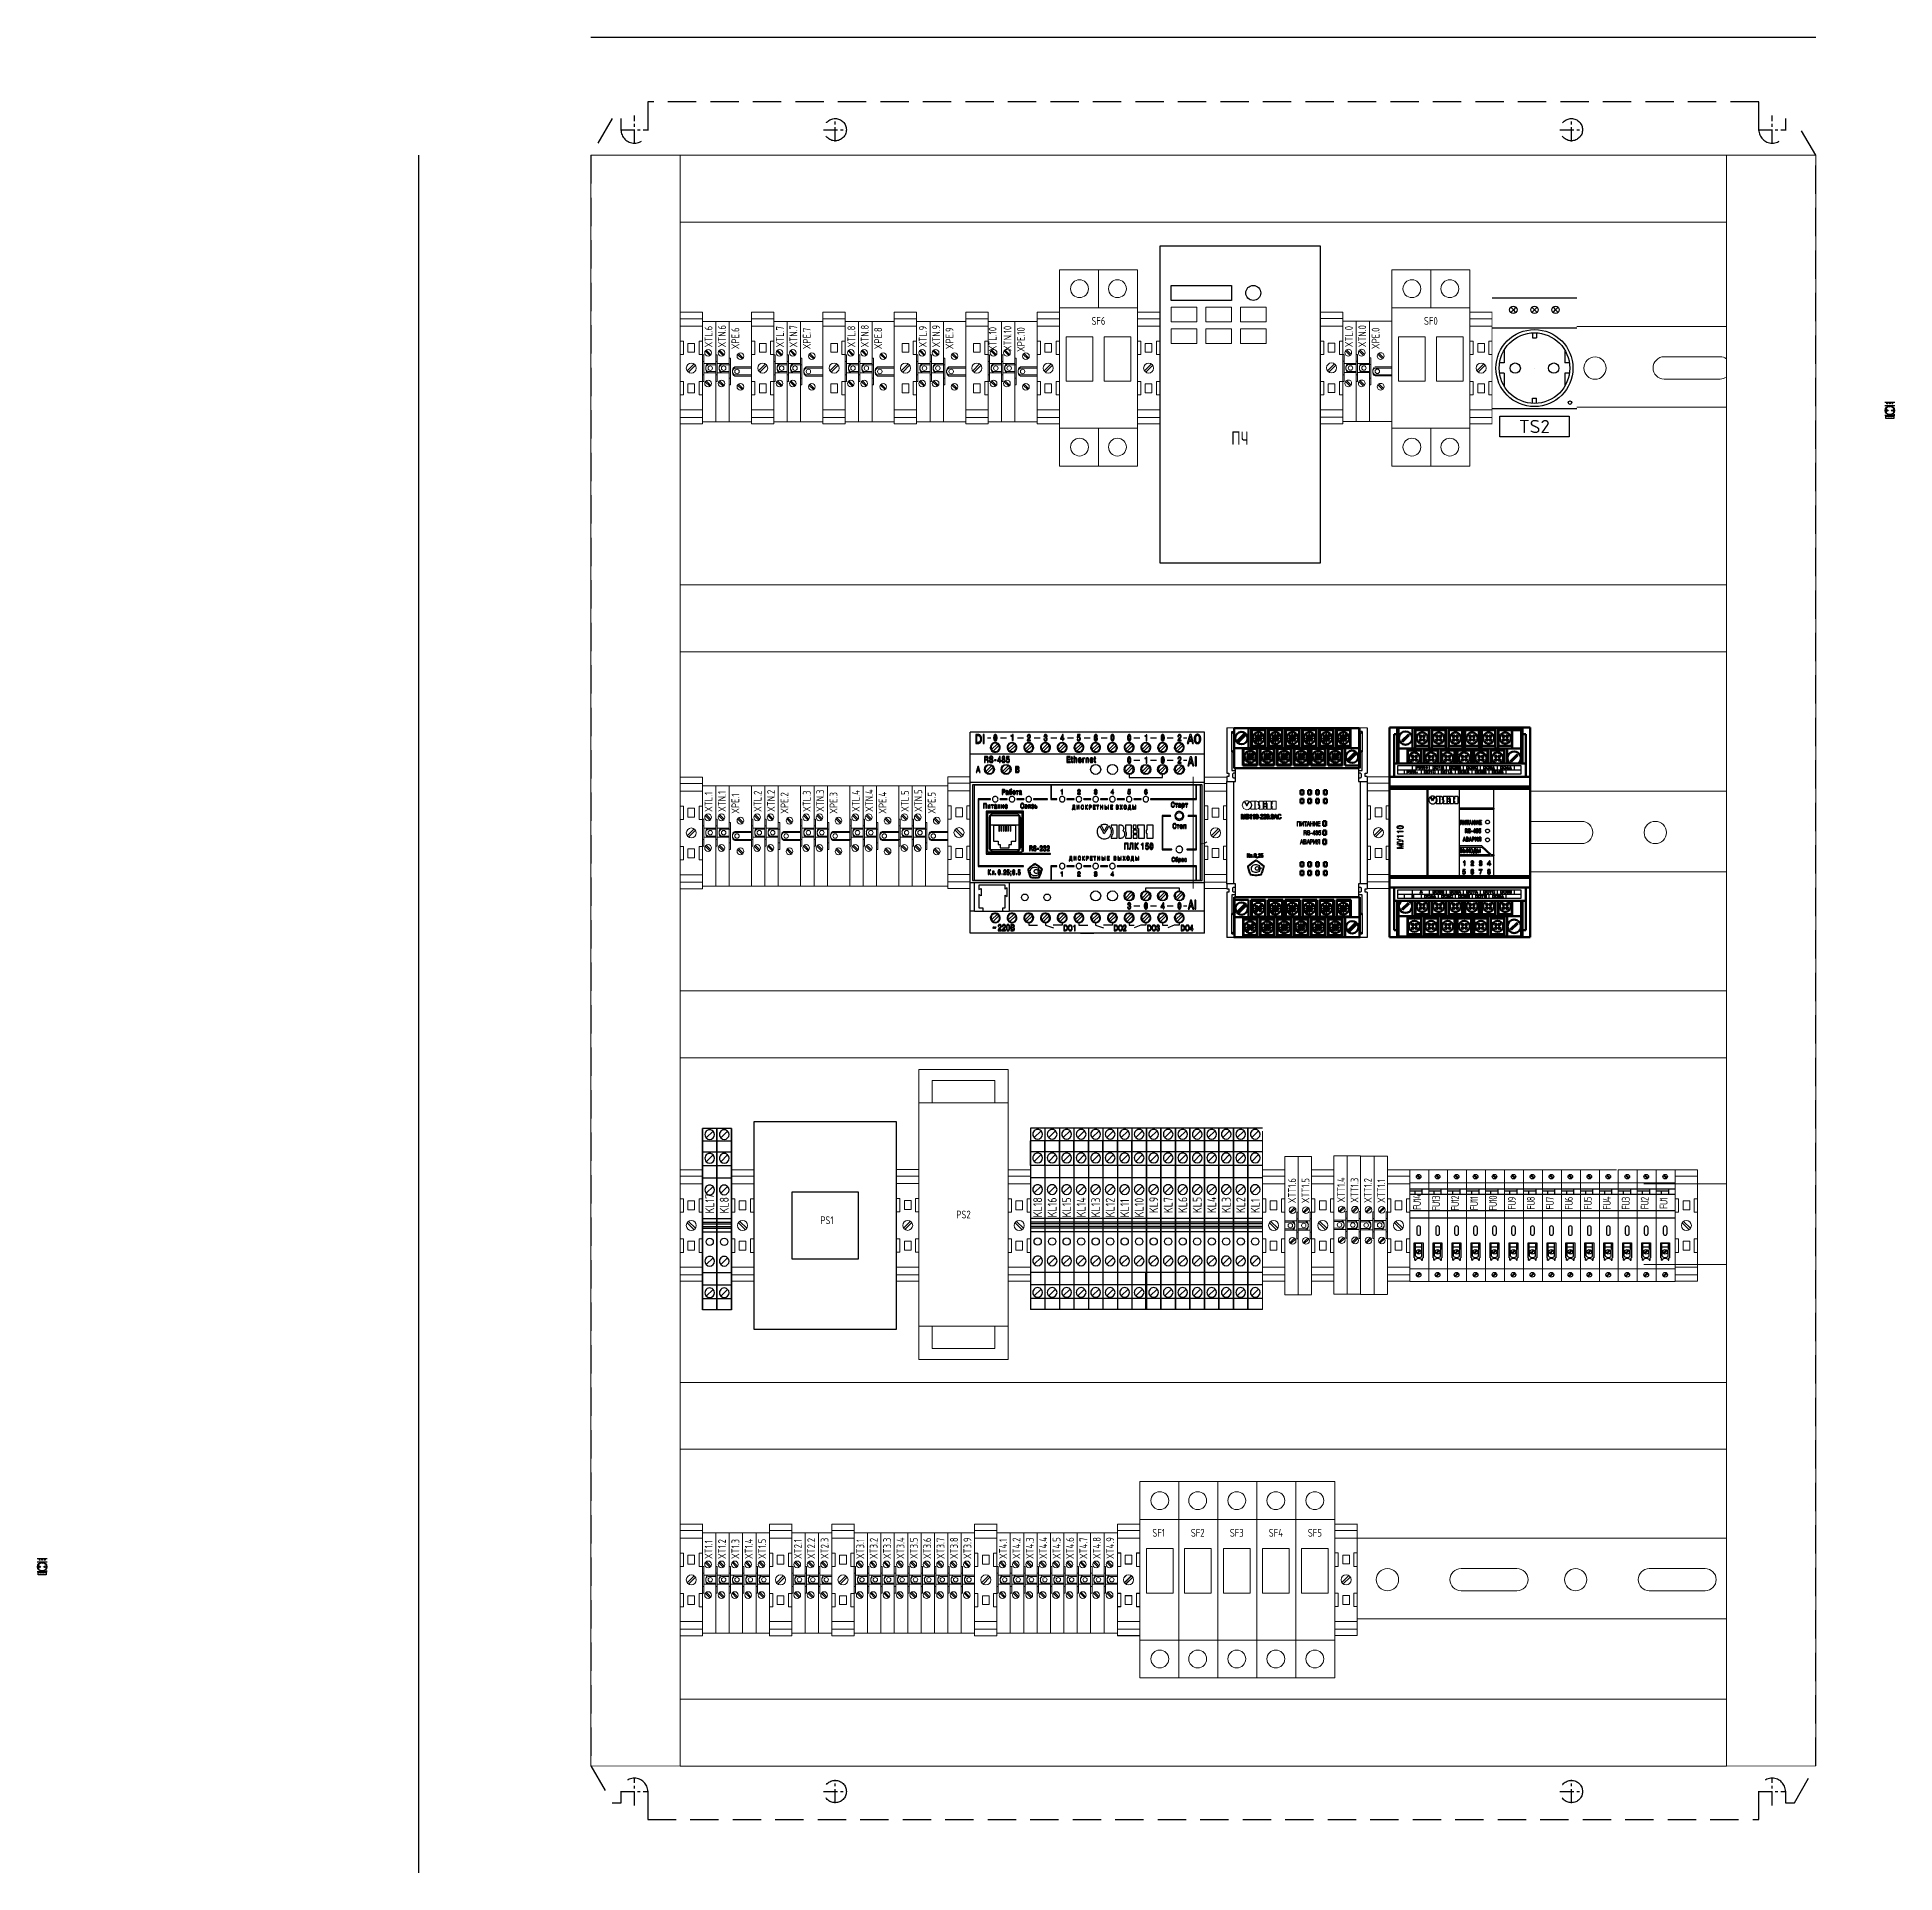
# Model space of a CAD drawing. Header units: millimetres. Extents: x 3520 to 8864, y 403 to 1747.
# Drawn here: x 6711 to 7544, y 741 to 1564 of the extents above; entities that cross this region are included whole.
import ezdxf
from ezdxf.enums import TextEntityAlignment as Align
from ezdxf.lldxf.tags import DXFTag

# ---------------------------------------------------------------- set-up
doc = ezdxf.new("R2010")
doc.units = ezdxf.units.MM
doc.set_wipeout_variables(frame=1)
for name, pattern in [('CENTER', [10.16, 6.35, -1.27, 1.27, -1.27]), ('DASHED', [19.05, 12.7, -6.35]), ('DOT', [0.559211, 0, -0.279605, 0, -0.279605]), ('K5LT_THIN', [0])]:
    doc.linetypes.add(name, pattern=pattern)
for name, color, linetype in [('1', 1, 'Continuous'), ('text', 250, 'Continuous'), ('поверх', 134, 'Continuous')]:
    doc.layers.add(name, color=color, linetype=linetype)
for name, color, linetype, lineweight in [('AM_7', 7, 'CENTER', 25), ('AM_9', 6, 'DASHED', 25), ('main', 5, 'Continuous', 50), ('ОСЕВЫЕ', 1, 'CENTER', 25), ('Стерка', 7, 'Continuous', 15)]:
    doc.layers.add(name, color=color, linetype=linetype, lineweight=lineweight)
doc.styles.add('ГОСТ В', font='GOST_0.TTF', dxfattribs={"height": 3.5})
doc.styles.add('ГОСТ тип А', font='GOST_0.TTF', dxfattribs={"height": 3.5})
doc.styles.add('Рамка', font='romans.shx')
tags = doc.linetypes.add('New Line1', pattern=[0.8, 0.5, -0.3]).pattern_tags.tags
tags[6:7] = [DXFTag(74, 4), DXFTag(75, 0), DXFTag(340, '0'), DXFTag(46, 1.0), DXFTag(50, 0.0), DXFTag(44, 0.0), DXFTag(45, 0.0)]
tags[4:5] = [DXFTag(74, 4), DXFTag(75, 0), DXFTag(340, '0'), DXFTag(46, 1.0), DXFTag(50, 0.0), DXFTag(44, 0.0), DXFTag(45, 0.0)]

msp = doc.modelspace()

# ---------------------------------------------------------------- texts
at = {"color": 7, "char_height": 4, "width": 14.00726, "attachment_point": 7, "rotation": 89.999953, "style": 'ГОСТ тип А'}
for s, insert in [('KL17', (7014.794, 1036.702, 1518.358)), ('KL8', (7021.302, 1036.702, 1518.358)), ('KL18', (7161.802, 1034.986, 1518.358)), ('KL16', (7168.302, 1034.986, 1518.358)), ('KL15', (7174.802, 1034.986, 1518.358)), ('KL14', (7181.302, 1034.986, 1518.358)), ('KL13', (7187.802, 1034.986, 1518.358)), ('KL12', (7194.302, 1034.986, 1518.358)), ('KL11', (7200.802, 1034.986, 1518.358)), ('KL10', (7207.302, 1034.986, 1518.358)), ('KL9', (7213.802, 1036.85, 1518.358)), ('KL7', (7220.302, 1036.85, 1518.358)), ('KL6', (7226.81, 1036.85, 1518.358)), ('KL5', (7233.31, 1036.85, 1518.358)), ('KL4', (7239.818, 1036.85, 1518.358)), ('KL3', (7246.318, 1036.85, 1518.358)), ('KL2', (7252.826, 1036.85, 1518.358)), ('KL1', (7259.326, 1036.85, 1518.358))]:
    msp.add_mtext(s, dxfattribs=dict(at, insert=insert))
at = {"lineweight": 20, "char_height": 3.5, "attachment_point": 8, "rotation": 89.999953, "style": 'ГОСТ В'}
for s, insert, width in [('{\\T0.75;FU14}', (7331.608, 1041.651, 1518.358), 32.90654), ('{\\T0.75;FU13}', (7340.144, 1041.242, 1518.358), 33.72367), ('{\\T0.75;FU12}', (7348.644, 1041.242, 1518.358), 33.72367), ('{\\T0.75;FU11}', (7357.144, 1041.242, 1518.358), 33.72367), ('{\\T0.75;FU10}', (7365.644, 1041.242, 1518.358), 33.72367), ('{\\T0.75;FU9}', (7374.144, 1041.242, 1518.358), 33.72367), ('{\\T0.75;FU8}', (7382.644, 1041.242, 1518.358), 33.72367), ('{\\T0.75;FU7}', (7391.144, 1041.242, 1518.358), 33.72367), ('{\\T0.75;FU6}', (7399.644, 1041.242, 1518.358), 33.72367), ('{\\T0.75;FU5}', (7408.144, 1041.242, 1518.358), 33.72367), ('{\\T0.75;FU4}', (7416.644, 1041.242, 1518.358), 33.72367), ('{\\T0.75;FU3}', (7425.144, 1041.242, 1518.358), 33.72367), ('{\\T0.75;FU2}', (7433.644, 1041.242, 1518.358), 33.72367), ('{\\T0.75;FU1}', (7442.144, 1041.242, 1518.358), 33.72367)]:
    msp.add_mtext(s, dxfattribs=dict(at, insert=insert, width=width))
at = {"layer": 'Стерка', "color": 7, "char_height": 3.5, "style": 'ГОСТ В'}
for s, width, insert, attachment_point, rotation in [('XTL.6', 5, (7010.533, 1424.98, 1518.358), 1, 90), ('XTN.6', 5, (7016.533, 1424.98, 1518.358), 1, 90), ('XPE.6', 5, (7022.533, 1424.16, 1518.358), 1, 90), ('XTL.7', 5, (7042.533, 1424.98, 1518.358), 1, 90), ('XTN.7', 5, (7048.533, 1424.98, 1518.358), 1, 90), ('XPE.7', 5, (7054.533, 1424.16, 1518.358), 1, 90), ('XTL.8', 5, (7074.533, 1424.98, 1518.358), 1, 90), ('XTN.8', 5, (7080.533, 1424.98, 1518.358), 1, 90), ('XPE.8', 5, (7086.533, 1424.16, 1518.358), 1, 90), ('XTL.9', 5, (7106.533, 1424.98, 1518.358), 1, 90), ('XTN.9', 5, (7112.533, 1424.98, 1518.358), 1, 90), ('XPE.9', 5, (7118.533, 1424.16, 1518.358), 1, 90), ('XTL.10', 3.5, (7137.86, 1423.219, 1518.358), 1, 90), ('XTN.10', 5, (7144.533, 1423.325, 1518.358), 1, 90), ('XPE.10', 5, (7150.533, 1422.973, 1518.358), 1, 90), ('XTL.0', 5, (7297.533, 1425.056, 1518.358), 1, 90), ('XTN.0', 5, (7303.533, 1425.056, 1518.358), 1, 90), ('XPE.0', 5, (7309.533, 1424.236, 1518.358), 1, 90), ('XTL.1', 5, (7010.533, 1216.75, 1518.358), 1, 90), ('XTN.1', 5, (7016.533, 1216.75, 1518.358), 1, 90), ('XPE.1', 5, (7022.533, 1215.93, 1518.358), 1, 90), ('XTL.2', 5, (7032.533, 1216.75, 1518.358), 1, 90), ('XTN.2', 5, (7038.533, 1216.75, 1518.358), 1, 90), ('XPE.2', 5, (7044.533, 1215.93, 1518.358), 1, 90), ('XTL.3', 5, (7054.533, 1216.75, 1518.358), 1, 90), ('XTN.3', 5, (7060.533, 1216.75, 1518.358), 1, 90), ('XPE.3', 5, (7066.533, 1215.93, 1518.358), 1, 90), ('XTL.4', 5, (7076.533, 1216.75, 1518.358), 1, 90), ('XTN.4', 5, (7082.533, 1216.75, 1518.358), 1, 90), ('XPE.4', 5, (7088.533, 1215.93, 1518.358), 1, 90), ('XTL.5', 5, (7098.533, 1216.75, 1518.358), 1, 90), ('XTN.5', 5, (7104.533, 1216.75, 1518.358), 1, 90), ('XPE.5', 5, (7110.533, 1215.93, 1518.358), 1, 90), ('XTT1.6', 5, (7275.566, 1041.306, 1518.358), 7, 89.999953), ('XTT1.5', 5, (7281.566, 1041.306, 1518.358), 7, 89.999953), ('XTT1.4', 5, (7297.566, 1041.604, 1518.358), 7, 89.999953), ('XTT1.3', 5, (7303.566, 1041.53, 1518.358), 7, 89.999953), ('XTT1.2', 5, (7309.566, 1041.455, 1518.358), 7, 89.999953), ('XTT1.1', 5, (7315.566, 1041.455, 1518.358), 7, 89.999953), ('XT2.2', 5, (7056.533, 881.833, 1518.358), 1, 90), ('XT2.3', 5, (7062.533, 881.833, 1518.358), 1, 90), ('XT3.2', 5, (7084.533, 881.833, 1518.358), 1, 90), ('XT3.3', 5, (7090.533, 881.833, 1518.358), 1, 90), ('XT3.4', 5, (7096.533, 881.833, 1518.358), 1, 90), ('XT3.5', 5, (7102.533, 881.833, 1518.358), 1, 90), ('XT3.6', 5, (7108.533, 881.833, 1518.358), 1, 90), ('XT3.7', 5, (7114.533, 881.833, 1518.358), 1, 90), ('XT3.8', 5, (7120.533, 881.833, 1518.358), 1, 90), ('XT3.9', 5, (7126.533, 881.833, 1518.358), 1, 90), ('XT4.2', 5, (7148.533, 881.833, 1518.358), 1, 90), ('XT4.3', 5, (7154.533, 881.833, 1518.358), 1, 90), ('XT4.4', 5, (7160.533, 881.833, 1518.358), 1, 90), ('XT4.5', 5, (7166.533, 881.833, 1518.358), 1, 90), ('XT4.6', 5, (7172.533, 881.833, 1518.358), 1, 90), ('XT4.7', 5, (7178.533, 881.833, 1518.358), 1, 90), ('XT4.8', 5, (7184.533, 881.833, 1518.358), 1, 90), ('XT4.9', 5, (7190.533, 881.833, 1518.358), 1, 90), ('XT1.1', 5, (7010.533, 881.833, 1518.358), 1, 90), ('XT1.2', 5, (7016.533, 881.833, 1518.358), 1, 90), ('XT1.3', 5, (7022.533, 881.833, 1518.358), 1, 90), ('XT1.4', 5, (7028.533, 881.833, 1518.358), 1, 90), ('XT1.5', 5, (7034.533, 881.833, 1518.358), 1, 90), ('XT2.1', 5, (7050.533, 881.833, 1518.358), 1, 90), ('XT3.1', 5, (7078.533, 881.833, 1518.358), 1, 90), ('XT4.1', 5, (7142.533, 881.833, 1518.358), 1, 90)]:
    msp.add_mtext_dynamic_manual_height_columns(s, width=width, gutter_width=17.5, heights=[0], dxfattribs=dict(at, insert=insert, attachment_point=attachment_point, rotation=rotation))
at = {"layer": 'Стерка', "color": 7, "attachment_point": 5, "style": 'ГОСТ В'}
for s, width, insert, char_height in [('SF6', 70, (7187.034, 1436.854, 1518.358), 3.5), ('SF0', 70, (7336.034, 1436.856, 1518.358), 3.5), ('ПЧ', 68, (7250.432, 1384.311, 1518.358), 6), ('PS1', 40, (7065.322, 1033.695, 1518.358), 3.5), ('PS2', 40, (7126.534, 1036.254, 1518.358), 3.5), ('SF1', 70, (7214.034, 893.565, 1518.358), 3.5), ('SF2', 70, (7231.534, 893.565, 1518.358), 3.5), ('SF3', 70, (7249.034, 893.565, 1518.358), 3.5), ('SF4', 70, (7266.534, 893.565, 1518.358), 3.5), ('SF5', 70, (7284.034, 893.565, 1518.358), 3.5)]:
    msp.add_mtext_dynamic_manual_height_columns(s, width=width, gutter_width=17.5, heights=[0], dxfattribs=dict(at, insert=insert, char_height=char_height))

# ---------------------------------------------------------------- blocks, each defined once
blk = doc.blocks.new('1_1058_02_12__2__0_in_AE_1058_500__2__0')
at = {"layer": 'AM_7'}
for p, q in [((-261.3, 775), (-248.7, 775)), ((-255, 768.7), (-255, 781.3)), ((-170.25, 775), (-159.75, 775)), ((-165, 769.75), (-165, 780.25)), ((159.75, 775), (170.25, 775)), ((165, 769.75), (165, 780.25)), ((248.7, 775), (261.3, 775)), ((255, 768.7), (255, 781.3)), ((-255, 23.7), (-255, 36.3)), ((-165, 24.75), (-165, 35.25)), ((165, 24.75), (165, 35.25)), ((255, 23.7), (255, 36.3)), ((-261.3, 30), (-248.7, 30)), ((-170.25, 30), (-159.75, 30)), ((159.75, 30), (170.25, 30)), ((248.7, 30), (261.3, 30))]:
    blk.add_line(p, q, dxfattribs=at)
at = {"layer": 'AM_9'}
for p, q in [((249, 787.5), (-249, 787.5)), ((-249, 787.5), (-249, 775)), ((249, 775), (249, 787.5)), ((-265, 780), (-274.5, 763.55)), ((-261, 775), (-261, 780)), ((261, 780), (261, 775)), ((274.5, 763.55), (265, 780)), ((-274.5, 763.55), (-274.5, 41.45)), ((274.5, 41.45), (274.5, 763.55)), ((-274.5, 41.45), (-265, 25)), ((265, 25), (274.5, 41.45)), ((-265, 25), (-261, 25)), ((-261, 25), (-261, 30)), ((-249, 30), (-249, 17.5)), ((249, 17.5), (249, 30)), ((261, 30), (261, 25)), ((261, 25), (265, 25)), ((-249, 17.5), (249, 17.5))]:
    blk.add_line(p, q, dxfattribs=at)
for centre in [(-165, 775), (165, 775), (-165, 30), (165, 30)]:
    blk.add_circle(centre, 5, dxfattribs=at)
for centre, start, end in [((-255, 775), 180, 0), ((255, 775), 180, 0), ((-255, 30), 0, 180), ((255, 30), 0, 180)]:
    blk.add_arc(centre, 6, start, end, dxfattribs=at)
blk = doc.blocks.new('*U55')
at = {"lineweight": 9}
blk.add_wipeout([(0, 8.1), (0, 0.001), (4.5, 0), (4.5, 8.1)], dxfattribs=at).dxf.layer = 'поверх'
at = {"layer": 'поверх'}
for p, q in [((0, 7.796), (4.5, 7.796)), ((0.988, 7.288), (1.125, 7.149)), ((0.988, 7.009), (1.125, 7.149)), ((1.262, 7.288), (1.125, 7.149)), ((1.262, 7.009), (1.125, 7.149)), ((2.113, 7.288), (2.25, 7.149)), ((2.113, 7.009), (2.25, 7.149)), ((2.387, 7.288), (2.25, 7.149)), ((2.387, 7.009), (2.25, 7.149)), ((3.238, 7.288), (3.375, 7.149)), ((3.238, 7.009), (3.375, 7.149)), ((3.512, 7.288), (3.375, 7.149)), ((3.512, 7.009), (3.375, 7.149)), ((0, 6.197), (4.5, 6.197)), ((0.633, 5.01), (0.633, 4.337)), ((2.147, 5.928), (2.147, 5.66)), ((2.147, 5.66), (2.353, 5.66)), ((2.353, 5.928), (2.353, 5.66)), ((3.867, 5), (3.867, 4.337)), ((0.633, 4.337), (0.392, 4.337)), ((2.25, 4.05), (2.25, 4.05)), ((2.25, 4.05), (2.25, 4.05)), ((4.108, 4.337), (3.867, 4.337)), ((0.633, 3.776), (0.39, 3.776)), ((0.633, 3.776), (0.633, 3.09)), ((3.867, 3.776), (3.867, 3.09)), ((4.11, 3.776), (3.867, 3.776)), ((2.147, 2.172), (2.147, 2.44)), ((2.147, 2.44), (2.353, 2.44)), ((2.353, 2.172), (2.353, 2.44)), ((0, 1.903), (4.5, 1.903))]:
    blk.add_line(p, q, dxfattribs=at)
blk.add_lwpolyline([(0.41, 1.492), (4.097, 1.492), (4.097, 0.389), (0.41, 0.389)], close=True, dxfattribs=at)
for centre, radius in [((1.125, 7.149), 0.196), ((2.25, 7.149), 0.196), ((3.375, 7.149), 0.196), ((2.25, 4.05), 2.05), ((2.25, 4.05), 1.88), ((1.225, 4.05), 0.274), ((3.275, 4.05), 0.274), ((4.143, 2.21), 0.0948)]:
    blk.add_circle(centre, radius, dxfattribs=at)
at = {"layer": 'поверх', "style": 'Рамка'}
blk.add_attdef('INDEX', text='', height=0.7, dxfattribs=at).set_placement((2.244, 0.59), align=Align.CENTER)
blk = doc.blocks.new('*U57')
at = {"lineweight": 9}
blk.add_wipeout([(0, 8.1), (0, 0), (4.5, 0), (4.5, 8.1)], dxfattribs=at).dxf.layer = 'поверх'
at = {"layer": 'поверх'}
for p, q in [((0, 7.8), (4.5, 7.8)), ((0, 6.2), (4.5, 6.2)), ((0, 1.9), (4.5, 1.9)), ((0.63, 4.34), (0.39, 4.34)), ((0.63, 3.78), (0.39, 3.78)), ((0.63, 5.01), (0.63, 4.34)), ((0.63, 3.78), (0.63, 3.09)), ((0.99, 7.29), (1.12, 7.15)), ((0.99, 7.01), (1.12, 7.15)), ((1.26, 7.29), (1.12, 7.15)), ((1.26, 7.01), (1.12, 7.15)), ((2.11, 7.29), (2.25, 7.15)), ((2.11, 7.01), (2.25, 7.15)), ((2.15, 5.93), (2.15, 5.66)), ((2.15, 5.66), (2.35, 5.66)), ((2.15, 2.17), (2.15, 2.44)), ((2.15, 2.44), (2.35, 2.44)), ((2.39, 7.29), (2.25, 7.15)), ((2.39, 7.01), (2.25, 7.15)), ((2.25, 4.05), (2.25, 4.05)), ((2.25, 4.05), (2.25, 4.05)), ((2.35, 5.93), (2.35, 5.66)), ((2.35, 2.17), (2.35, 2.44)), ((3.24, 7.29), (3.38, 7.15)), ((3.24, 7.01), (3.38, 7.15)), ((3.51, 7.29), (3.38, 7.15)), ((3.51, 7.01), (3.38, 7.15)), ((3.87, 5), (3.87, 4.34)), ((4.11, 4.34), (3.87, 4.34)), ((3.87, 3.78), (3.87, 3.09)), ((4.11, 3.78), (3.87, 3.78))]:
    blk.add_line(p, q, dxfattribs=at)
blk.add_lwpolyline([(0.41, 1.49), (4.1, 1.49), (4.1, 0.39), (0.41, 0.39)], close=True, dxfattribs=at)
for centre, radius in [((2.25, 4.05), 2.05), ((2.25, 4.05), 1.88), ((1.12, 7.15), 0.196), ((1.23, 4.05), 0.274), ((2.25, 7.15), 0.196), ((3.27, 4.05), 0.274), ((3.38, 7.15), 0.196), ((4.14, 2.21), 0.0948)]:
    blk.add_circle(centre, radius, dxfattribs=at)
at = {"layer": 'поверх', "style": 'Рамка'}
blk.add_attdef('INDEX', text='', height=0.7, dxfattribs=at).set_placement((2.24, 0.59), align=Align.CENTER)
blk = doc.blocks.new('A$C2575713B')
at = {"color": 7}
ref = blk.add_blockref('*U57', (0, 0), dxfattribs=at)
ref.add_attrib('INDEX', 'TS2', dxfattribs={"layer": 'поверх', "color": 255, "linetype": 'ByBlock', "height": 0.7, "style": 'Рамка'}).set_placement((2.24, 0.59), align=Align.CENTER)

# ---------------------------------------------------------------- linework, layer by layer
for p, q in [((6959.534, 1564.084, 1518.358), (7508.534, 1564.084, 1518.358)), ((6882.21, 1511.131, 1518.358), (6882.21, 741.131, 1518.358)), ((7234.534, 1252.452, 1518.358), (7129.534, 1252.452, 1518.358)), ((7129.534, 1229.952, 1518.358), (7129.534, 1252.452, 1518.358)), ((7133.082, 1251.422, 1518.358), (7132.015, 1251.422, 1518.358)), ((7132.015, 1251.422, 1518.358), (7132.015, 1247.471, 1518.358)), ((7132.518, 1247.917, 1518.358), (7132.518, 1250.976, 1518.358)), ((7132.518, 1250.976, 1518.358), (7133.065, 1250.976, 1518.358)), ((7133.309, 1251.41, 1518.358), (7133.082, 1251.422, 1518.358)), ((7135.857, 1251.422, 1518.358), (7135.355, 1251.422, 1518.358)), ((7135.355, 1251.422, 1518.358), (7135.355, 1247.471, 1518.358)), ((7135.857, 1247.471, 1518.358), (7135.857, 1251.422, 1518.358)), ((7137.288, 1249.998, 1518.358), (7138.788, 1249.998, 1518.358)), ((7143.179, 1249.998, 1518.358), (7145.888, 1249.998, 1518.358)), ((7147.791, 1250.937, 1518.358), (7147.791, 1250.747, 1518.358)), ((7147.873, 1250.937, 1518.358), (7147.791, 1250.937, 1518.358)), ((7147.791, 1250.747, 1518.358), (7148.412, 1250.747, 1518.358)), ((7147.933, 1250.939, 1518.358), (7147.873, 1250.937, 1518.358)), ((7148.412, 1250.747, 1518.358), (7148.412, 1248.705, 1518.358)), ((7148.777, 1251.422, 1518.358), (7148.521, 1251.422, 1518.358)), ((7148.777, 1248.705, 1518.358), (7148.777, 1251.422, 1518.358)), ((7150.679, 1249.998, 1518.358), (7153.388, 1249.998, 1518.358)), ((7155.124, 1250.619, 1518.358), (7155.122, 1250.557, 1518.358)), ((7155.122, 1250.557, 1518.358), (7155.122, 1250.475, 1518.358)), ((7155.122, 1250.475, 1518.358), (7155.46, 1250.475, 1518.358)), ((7155.46, 1250.475, 1518.358), (7155.46, 1250.591, 1518.358)), ((7158.179, 1249.998, 1518.358), (7160.888, 1249.998, 1518.358)), ((7162.898, 1249.451, 1518.358), (7162.564, 1249.451, 1518.358)), ((7162.615, 1250.587, 1518.358), (7162.614, 1250.514, 1518.358)), ((7162.614, 1250.514, 1518.358), (7162.94, 1250.514, 1518.358)), ((7162.906, 1249.351, 1518.358), (7162.898, 1249.451, 1518.358)), ((7163.146, 1250.192, 1518.358), (7163.146, 1249.897, 1518.358)), ((7163.228, 1250.192, 1518.358), (7163.146, 1250.192, 1518.358)), ((7163.146, 1249.897, 1518.358), (7163.34, 1249.897, 1518.358)), ((7163.25, 1250.192, 1518.358), (7163.228, 1250.192, 1518.358)), ((7163.608, 1250.052, 1518.358), (7163.608, 1250.083, 1518.358)), ((7163.644, 1250.044, 1518.358), (7163.608, 1250.052, 1518.358)), ((7165.679, 1249.998, 1518.358), (7168.388, 1249.998, 1518.358)), ((7170.937, 1251.422, 1518.358), (7169.963, 1249.637, 1518.358)), ((7169.963, 1249.637, 1518.358), (7169.963, 1249.33, 1518.358)), ((7169.963, 1249.33, 1518.358), (7170.937, 1249.33, 1518.358)), ((7170.293, 1249.641, 1518.358), (7170.937, 1250.828, 1518.358)), ((7170.937, 1249.641, 1518.358), (7170.293, 1249.641, 1518.358)), ((7171.283, 1251.422, 1518.358), (7170.937, 1251.422, 1518.358)), ((7170.937, 1250.828, 1518.358), (7170.937, 1249.641, 1518.358)), ((7170.937, 1249.33, 1518.358), (7170.937, 1248.705, 1518.358)), ((7171.283, 1249.641, 1518.358), (7171.283, 1251.422, 1518.358)), ((7171.609, 1249.641, 1518.358), (7171.283, 1249.641, 1518.358)), ((7171.283, 1249.33, 1518.358), (7171.609, 1249.33, 1518.358)), ((7171.283, 1248.705, 1518.358), (7171.283, 1249.33, 1518.358)), ((7171.609, 1249.33, 1518.358), (7171.609, 1249.641, 1518.358)), ((7173.179, 1249.998, 1518.358), (7175.888, 1249.998, 1518.358)), ((7177.771, 1249.4, 1518.358), (7177.429, 1249.4, 1518.358)), ((7177.631, 1251.422, 1518.358), (7177.487, 1249.99, 1518.358)), ((7177.487, 1249.99, 1518.358), (7177.813, 1249.99, 1518.358)), ((7178.814, 1251.422, 1518.358), (7177.631, 1251.422, 1518.358)), ((7177.772, 1249.365, 1518.358), (7177.771, 1249.4, 1518.358)), ((7177.829, 1250.386, 1518.358), (7177.903, 1251.115, 1518.358)), ((7177.852, 1250.402, 1518.358), (7177.829, 1250.386, 1518.358)), ((7177.903, 1251.115, 1518.358), (7178.814, 1251.115, 1518.358)), ((7178.814, 1251.115, 1518.358), (7178.814, 1251.422, 1518.358)), ((7180.679, 1249.998, 1518.358), (7183.388, 1249.998, 1518.358)), ((7186.229, 1250.768, 1518.358), (7186.232, 1250.743, 1518.358)), ((7186.232, 1250.743, 1518.358), (7186.546, 1250.743, 1518.358)), ((7188.179, 1249.998, 1518.358), (7190.888, 1249.998, 1518.358)), ((7202.879, 1249.998, 1518.358), (7205.588, 1249.998, 1518.358)), ((7207.898, 1250.855, 1518.358), (7207.898, 1250.665, 1518.358)), ((7207.995, 1250.855, 1518.358), (7207.898, 1250.855, 1518.358)), ((7207.898, 1250.665, 1518.358), (7208.371, 1250.665, 1518.358)), ((7208.041, 1250.858, 1518.358), (7207.995, 1250.855, 1518.358)), ((7208.371, 1250.665, 1518.358), (7208.371, 1248.624, 1518.358)), ((7208.717, 1251.34, 1518.358), (7208.453, 1251.34, 1518.358)), ((7208.717, 1248.624, 1518.358), (7208.717, 1251.34, 1518.358)), ((7210.379, 1249.998, 1518.358), (7213.088, 1249.998, 1518.358)), ((7217.879, 1249.998, 1518.358), (7220.588, 1249.998, 1518.358)), ((7222.636, 1250.619, 1518.358), (7222.634, 1250.557, 1518.358)), ((7222.634, 1250.557, 1518.358), (7222.634, 1250.475, 1518.358)), ((7222.634, 1250.475, 1518.358), (7222.972, 1250.475, 1518.358)), ((7222.972, 1250.475, 1518.358), (7222.972, 1250.591, 1518.358)), ((7225.179, 1249.998, 1518.358), (7226.679, 1249.998, 1518.358)), ((7227.998, 1251.422, 1518.358), (7226.862, 1247.471, 1518.358)), ((7227.783, 1248.938, 1518.358), (7228.263, 1250.711, 1518.358)), ((7228.528, 1251.422, 1518.358), (7227.998, 1251.422, 1518.358)), ((7228.263, 1250.711, 1518.358), (7228.743, 1248.938, 1518.358)), ((7229.663, 1247.471, 1518.358), (7228.528, 1251.422, 1518.358)), ((7234.534, 1229.952, 1518.358), (7234.534, 1252.452, 1518.358)), ((7234.534, 1242.652, 1518.358), (7129.534, 1242.652, 1518.358)), ((7132.015, 1247.471, 1518.358), (7132.935, 1247.471, 1518.358)), ((7132.947, 1247.917, 1518.358), (7132.518, 1247.917, 1518.358)), ((7133.113, 1247.924, 1518.358), (7132.947, 1247.917, 1518.358)), ((7135.355, 1247.471, 1518.358), (7135.857, 1247.471, 1518.358)), ((7135.974, 1241.629, 1518.358), (7135.974, 1238.913, 1518.358)), ((7136.863, 1241.629, 1518.358), (7135.974, 1241.629, 1518.358)), ((7136.32, 1240.372, 1518.358), (7136.32, 1241.322, 1518.358)), ((7136.32, 1241.322, 1518.358), (7136.805, 1241.322, 1518.358)), ((7136.912, 1241.628, 1518.358), (7136.863, 1241.629, 1518.358)), ((7141.727, 1247.302, 1518.358), (7139.134, 1244.71, 1518.358)), ((7139.421, 1240.962, 1518.358), (7139.424, 1240.923, 1518.358)), ((7139.424, 1240.923, 1518.358), (7139.769, 1240.923, 1518.358)), ((7139.841, 1244.002, 1518.358), (7142.434, 1246.595, 1518.358)), ((7142.687, 1241.629, 1518.358), (7141.713, 1239.844, 1518.358)), ((7142.043, 1239.848, 1518.358), (7142.687, 1241.035, 1518.358)), ((7143.032, 1241.629, 1518.358), (7142.687, 1241.629, 1518.358)), ((7142.687, 1241.035, 1518.358), (7142.687, 1239.848, 1518.358)), ((7143.032, 1239.848, 1518.358), (7143.032, 1241.629, 1518.358)), ((7145.892, 1241.629, 1518.358), (7145.748, 1240.197, 1518.358)), ((7147.075, 1241.629, 1518.358), (7145.892, 1241.629, 1518.358)), ((7146.089, 1240.593, 1518.358), (7146.163, 1241.322, 1518.358)), ((7146.163, 1241.322, 1518.358), (7147.075, 1241.322, 1518.358)), ((7149.227, 1247.302, 1518.358), (7146.634, 1244.71, 1518.358)), ((7147.075, 1241.322, 1518.358), (7147.075, 1241.629, 1518.358)), ((7147.341, 1244.002, 1518.358), (7149.934, 1246.595, 1518.358)), ((7148.412, 1248.705, 1518.358), (7148.777, 1248.705, 1518.358)), ((7156.727, 1247.302, 1518.358), (7154.134, 1244.71, 1518.358)), ((7154.841, 1244.002, 1518.358), (7157.434, 1246.595, 1518.358)), ((7155.117, 1248.718, 1518.358), (7155.114, 1248.624, 1518.358)), ((7155.114, 1248.624, 1518.358), (7156.577, 1248.624, 1518.358)), ((7156.577, 1248.931, 1518.358), (7155.487, 1248.931, 1518.358)), ((7156.577, 1248.624, 1518.358), (7156.577, 1248.931, 1518.358)), ((7164.227, 1247.302, 1518.358), (7161.634, 1244.71, 1518.358)), ((7162.341, 1244.002, 1518.358), (7164.934, 1246.595, 1518.358)), ((7171.727, 1247.302, 1518.358), (7169.134, 1244.71, 1518.358)), ((7169.841, 1244.002, 1518.358), (7172.434, 1246.595, 1518.358)), ((7170.937, 1248.705, 1518.358), (7171.283, 1248.705, 1518.358)), ((7172.871, 1241.629, 1518.358), (7172.871, 1238.913, 1518.358)), ((7174.407, 1241.629, 1518.358), (7172.871, 1241.629, 1518.358)), ((7173.216, 1241.322, 1518.358), (7174.407, 1241.322, 1518.358)), ((7173.216, 1240.469, 1518.358), (7173.216, 1241.322, 1518.358)), ((7174.407, 1241.322, 1518.358), (7174.407, 1241.629, 1518.358)), ((7174.95, 1240.884, 1518.358), (7174.683, 1240.884, 1518.358)), ((7174.683, 1240.884, 1518.358), (7174.683, 1240.643, 1518.358)), ((7174.95, 1241.474, 1518.358), (7174.95, 1240.884, 1518.358)), ((7175.276, 1241.474, 1518.358), (7174.95, 1241.474, 1518.358)), ((7175.276, 1240.884, 1518.358), (7175.276, 1241.474, 1518.358)), ((7175.598, 1240.884, 1518.358), (7175.276, 1240.884, 1518.358)), ((7175.598, 1240.643, 1518.358), (7175.598, 1240.884, 1518.358)), ((7176.401, 1241.629, 1518.358), (7176.075, 1241.629, 1518.358)), ((7176.075, 1241.629, 1518.358), (7176.075, 1238.913, 1518.358)), ((7176.401, 1240.702, 1518.358), (7176.401, 1241.629, 1518.358)), ((7176.422, 1240.734, 1518.358), (7176.401, 1240.702, 1518.358)), ((7179.227, 1247.302, 1518.358), (7176.634, 1244.71, 1518.358)), ((7177.341, 1244.002, 1518.358), (7179.934, 1246.595, 1518.358)), ((7179.944, 1240.884, 1518.358), (7179.944, 1238.913, 1518.358)), ((7180.27, 1240.884, 1518.358), (7179.944, 1240.884, 1518.358)), ((7180.27, 1240.632, 1518.358), (7180.27, 1240.884, 1518.358)), ((7180.848, 1240.962, 1518.358), (7180.747, 1240.962, 1518.358)), ((7180.848, 1240.717, 1518.358), (7180.848, 1240.962, 1518.358)), ((7181.631, 1240.884, 1518.358), (7181.305, 1240.884, 1518.358)), ((7181.305, 1240.884, 1518.358), (7181.305, 1238.913, 1518.358)), ((7181.631, 1240.702, 1518.358), (7181.631, 1240.884, 1518.358)), ((7181.652, 1240.734, 1518.358), (7181.631, 1240.702, 1518.358)), ((7186.727, 1247.302, 1518.358), (7184.134, 1244.71, 1518.358)), ((7184.841, 1244.002, 1518.358), (7187.434, 1246.595, 1518.358)), ((7185.263, 1240.884, 1518.358), (7184.995, 1240.884, 1518.358)), ((7184.995, 1240.884, 1518.358), (7184.995, 1240.643, 1518.358)), ((7185.263, 1241.474, 1518.358), (7185.263, 1240.884, 1518.358)), ((7185.589, 1241.474, 1518.358), (7185.263, 1241.474, 1518.358)), ((7185.589, 1240.884, 1518.358), (7185.589, 1241.474, 1518.358)), ((7185.911, 1240.884, 1518.358), (7185.589, 1240.884, 1518.358)), ((7185.911, 1240.643, 1518.358), (7185.911, 1240.884, 1518.358)), ((7194.227, 1247.302, 1518.358), (7191.634, 1244.71, 1518.358)), ((7192.341, 1244.002, 1518.358), (7194.934, 1246.595, 1518.358)), ((7201.727, 1247.302, 1518.358), (7199.134, 1244.71, 1518.358)), ((7199.841, 1244.002, 1518.358), (7202.434, 1246.595, 1518.358)), ((7209.227, 1247.302, 1518.358), (7206.634, 1244.71, 1518.358)), ((7207.341, 1244.002, 1518.358), (7209.934, 1246.595, 1518.358)), ((7207.898, 1240.855, 1518.358), (7207.898, 1240.665, 1518.358)), ((7207.995, 1240.855, 1518.358), (7207.898, 1240.855, 1518.358)), ((7208.041, 1240.858, 1518.358), (7207.995, 1240.855, 1518.358)), ((7208.371, 1248.624, 1518.358), (7208.717, 1248.624, 1518.358)), ((7208.717, 1241.34, 1518.358), (7208.453, 1241.34, 1518.358)), ((7208.717, 1238.624, 1518.358), (7208.717, 1241.34, 1518.358)), ((7216.727, 1247.302, 1518.358), (7214.134, 1244.71, 1518.358)), ((7214.841, 1244.002, 1518.358), (7217.434, 1246.595, 1518.358)), ((7224.227, 1247.302, 1518.358), (7221.634, 1244.71, 1518.358)), ((7222.341, 1244.002, 1518.358), (7224.934, 1246.595, 1518.358)), ((7222.629, 1248.718, 1518.358), (7222.626, 1248.624, 1518.358)), ((7222.626, 1248.624, 1518.358), (7224.089, 1248.624, 1518.358)), ((7224.089, 1248.931, 1518.358), (7222.999, 1248.931, 1518.358)), ((7224.089, 1248.624, 1518.358), (7224.089, 1248.931, 1518.358)), ((7226.862, 1247.471, 1518.358), (7227.388, 1247.471, 1518.358)), ((7228.179, 1241.422, 1518.358), (7227.044, 1237.471, 1518.358)), ((7227.388, 1247.471, 1518.358), (7227.67, 1248.493, 1518.358)), ((7227.67, 1248.493, 1518.358), (7228.856, 1248.493, 1518.358)), ((7228.743, 1248.938, 1518.358), (7227.783, 1248.938, 1518.358)), ((7228.71, 1241.422, 1518.358), (7228.179, 1241.422, 1518.358)), ((7229.845, 1237.471, 1518.358), (7228.71, 1241.422, 1518.358)), ((7228.856, 1248.493, 1518.358), (7229.138, 1247.471, 1518.358)), ((7229.138, 1247.471, 1518.358), (7229.663, 1247.471, 1518.358)), ((7230.916, 1241.422, 1518.358), (7230.414, 1241.422, 1518.358)), ((7230.414, 1241.422, 1518.358), (7230.414, 1237.471, 1518.358)), ((7230.916, 1237.471, 1518.358), (7230.916, 1241.422, 1518.358)), ((7132.936, 1237.161, 1518.358), (7132.156, 1234.444, 1518.358)), ((7132.156, 1234.444, 1518.358), (7132.517, 1234.444, 1518.358)), ((7132.517, 1234.444, 1518.358), (7132.711, 1235.147, 1518.358)), ((7132.711, 1235.147, 1518.358), (7133.526, 1235.147, 1518.358)), ((7132.789, 1235.453, 1518.358), (7133.119, 1236.672, 1518.358)), ((7133.449, 1235.453, 1518.358), (7132.789, 1235.453, 1518.358)), ((7133.301, 1237.161, 1518.358), (7132.936, 1237.161, 1518.358)), ((7133.119, 1236.672, 1518.358), (7133.449, 1235.453, 1518.358)), ((7134.081, 1234.444, 1518.358), (7133.301, 1237.161, 1518.358)), ((7133.526, 1235.147, 1518.358), (7133.72, 1234.444, 1518.358)), ((7133.72, 1234.444, 1518.358), (7134.081, 1234.444, 1518.358)), ((7135.974, 1238.913, 1518.358), (7136.32, 1238.913, 1518.358)), ((7136.848, 1240.372, 1518.358), (7136.32, 1240.372, 1518.358)), ((7136.32, 1240.065, 1518.358), (7136.816, 1240.065, 1518.358)), ((7136.32, 1238.913, 1518.358), (7136.32, 1240.065, 1518.358)), ((7139.077, 1237.452, 1518.358), (7136.484, 1234.86, 1518.358)), ((7136.877, 1240.373, 1518.358), (7136.848, 1240.372, 1518.358)), ((7137.191, 1234.152, 1518.358), (7139.784, 1236.745, 1518.358)), ((7137.212, 1240.209, 1518.358), (7137.212, 1240.232, 1518.358)), ((7137.272, 1240.192, 1518.358), (7137.212, 1240.209, 1518.358)), ((7137.3, 1238.936, 1518.358), (7137.313, 1238.913, 1518.358)), ((7137.313, 1238.913, 1518.358), (7137.662, 1238.913, 1518.358)), ((7138.434, 1239.774, 1518.358), (7138.089, 1239.774, 1518.358)), ((7138.433, 1239.722, 1518.358), (7138.434, 1239.774, 1518.358)), ((7140.382, 1240.116, 1518.358), (7140.382, 1239.786, 1518.358)), ((7141.228, 1240.116, 1518.358), (7140.382, 1240.116, 1518.358)), ((7140.382, 1239.786, 1518.358), (7141.228, 1239.786, 1518.358)), ((7141.228, 1239.786, 1518.358), (7141.228, 1240.116, 1518.358)), ((7141.713, 1239.844, 1518.358), (7141.713, 1239.537, 1518.358)), ((7141.713, 1239.537, 1518.358), (7142.687, 1239.537, 1518.358)), ((7142.687, 1239.848, 1518.358), (7142.043, 1239.848, 1518.358)), ((7142.687, 1239.537, 1518.358), (7142.687, 1238.913, 1518.358)), ((7142.687, 1238.913, 1518.358), (7143.032, 1238.913, 1518.358)), ((7143.358, 1239.848, 1518.358), (7143.032, 1239.848, 1518.358)), ((7143.032, 1239.537, 1518.358), (7143.358, 1239.537, 1518.358)), ((7143.032, 1238.913, 1518.358), (7143.032, 1239.537, 1518.358)), ((7143.358, 1239.537, 1518.358), (7143.358, 1239.848, 1518.358)), ((7146.577, 1237.452, 1518.358), (7143.984, 1234.86, 1518.358)), ((7144.691, 1234.152, 1518.358), (7147.284, 1236.745, 1518.358)), ((7146.031, 1239.607, 1518.358), (7145.69, 1239.607, 1518.358)), ((7145.748, 1240.197, 1518.358), (7146.074, 1240.197, 1518.358)), ((7146.032, 1239.572, 1518.358), (7146.031, 1239.607, 1518.358)), ((7146.112, 1240.609, 1518.358), (7146.089, 1240.593, 1518.358)), ((7150.797, 1237.161, 1518.358), (7149.897, 1237.161, 1518.358)), ((7149.897, 1237.161, 1518.358), (7149.897, 1234.444, 1518.358)), ((7149.897, 1234.444, 1518.358), (7150.766, 1234.444, 1518.358)), ((7150.242, 1236.008, 1518.358), (7150.242, 1236.854, 1518.358)), ((7150.242, 1236.854, 1518.358), (7150.735, 1236.854, 1518.358)), ((7150.723, 1236.008, 1518.358), (7150.242, 1236.008, 1518.358)), ((7150.242, 1234.751, 1518.358), (7150.242, 1235.702, 1518.358)), ((7150.242, 1235.702, 1518.358), (7150.743, 1235.702, 1518.358)), ((7150.743, 1234.751, 1518.358), (7150.242, 1234.751, 1518.358)), ((7150.775, 1236.01, 1518.358), (7150.723, 1236.008, 1518.358)), ((7150.782, 1234.751, 1518.358), (7150.743, 1234.751, 1518.358)), ((7150.882, 1237.157, 1518.358), (7150.797, 1237.161, 1518.358)), ((7151.084, 1235.872, 1518.358), (7151.084, 1235.892, 1518.358)), ((7151.122, 1235.864, 1518.358), (7151.084, 1235.872, 1518.358)), ((7172.871, 1238.913, 1518.358), (7174.442, 1238.913, 1518.358)), ((7174.299, 1240.469, 1518.358), (7173.216, 1240.469, 1518.358)), ((7173.216, 1240.162, 1518.358), (7174.299, 1240.162, 1518.358)), ((7173.216, 1239.219, 1518.358), (7173.216, 1240.162, 1518.358)), ((7174.442, 1239.219, 1518.358), (7173.216, 1239.219, 1518.358)), ((7174.299, 1240.162, 1518.358), (7174.299, 1240.469, 1518.358)), ((7174.442, 1238.913, 1518.358), (7174.442, 1239.219, 1518.358)), ((7174.683, 1240.643, 1518.358), (7174.95, 1240.643, 1518.358)), ((7174.95, 1240.643, 1518.358), (7174.95, 1239.343, 1518.358)), ((7175.276, 1240.643, 1518.358), (7175.598, 1240.643, 1518.358)), ((7175.276, 1239.39, 1518.358), (7175.276, 1240.643, 1518.358)), ((7175.277, 1239.352, 1518.358), (7175.276, 1239.39, 1518.358)), ((7175.582, 1238.919, 1518.358), (7175.598, 1238.924, 1518.358)), ((7175.598, 1238.924, 1518.358), (7175.598, 1239.173, 1518.358)), ((7176.075, 1238.913, 1518.358), (7176.401, 1238.913, 1518.358)), ((7176.401, 1238.913, 1518.358), (7176.401, 1239.988, 1518.358)), ((7177.076, 1240.213, 1518.358), (7177.077, 1240.158, 1518.358)), ((7177.077, 1240.158, 1518.358), (7177.077, 1238.913, 1518.358)), ((7177.077, 1238.913, 1518.358), (7177.403, 1238.913, 1518.358)), ((7177.403, 1238.913, 1518.358), (7177.403, 1240.232, 1518.358)), ((7179.079, 1240.061, 1518.358), (7178.267, 1240.061, 1518.358)), ((7178.267, 1239.821, 1518.358), (7179.42, 1239.821, 1518.358)), ((7178.268, 1239.765, 1518.358), (7178.267, 1239.821, 1518.358)), ((7179.075, 1240.17, 1518.358), (7179.079, 1240.061, 1518.358)), ((7179.405, 1239.483, 1518.358), (7179.09, 1239.483, 1518.358)), ((7179.399, 1239.43, 1518.358), (7179.405, 1239.483, 1518.358)), ((7179.944, 1238.913, 1518.358), (7180.27, 1238.913, 1518.358)), ((7180.277, 1240.632, 1518.358), (7180.27, 1240.632, 1518.358)), ((7180.27, 1238.913, 1518.358), (7180.27, 1239.914, 1518.358)), ((7180.289, 1240.67, 1518.358), (7180.277, 1240.632, 1518.358)), ((7180.804, 1240.721, 1518.358), (7180.848, 1240.717, 1518.358)), ((7181.305, 1238.913, 1518.358), (7181.631, 1238.913, 1518.358)), ((7181.631, 1238.913, 1518.358), (7181.631, 1239.988, 1518.358)), ((7182.306, 1240.213, 1518.358), (7182.307, 1240.158, 1518.358)), ((7182.307, 1240.158, 1518.358), (7182.307, 1238.913, 1518.358)), ((7182.307, 1238.913, 1518.358), (7182.632, 1238.913, 1518.358)), ((7182.632, 1238.913, 1518.358), (7182.632, 1240.232, 1518.358)), ((7184.312, 1240.061, 1518.358), (7183.501, 1240.061, 1518.358)), ((7183.501, 1239.821, 1518.358), (7184.654, 1239.821, 1518.358)), ((7183.502, 1239.765, 1518.358), (7183.501, 1239.821, 1518.358)), ((7184.309, 1240.17, 1518.358), (7184.312, 1240.061, 1518.358)), ((7184.638, 1239.483, 1518.358), (7184.324, 1239.483, 1518.358)), ((7184.633, 1239.43, 1518.358), (7184.638, 1239.483, 1518.358)), ((7184.995, 1240.643, 1518.358), (7185.263, 1240.643, 1518.358)), ((7185.263, 1240.643, 1518.358), (7185.263, 1239.343, 1518.358)), ((7185.589, 1240.643, 1518.358), (7185.911, 1240.643, 1518.358)), ((7185.589, 1239.39, 1518.358), (7185.589, 1240.643, 1518.358)), ((7185.589, 1239.352, 1518.358), (7185.589, 1239.39, 1518.358)), ((7185.895, 1238.919, 1518.358), (7185.911, 1238.924, 1518.358)), ((7185.911, 1238.924, 1518.358), (7185.911, 1239.173, 1518.358)), ((7201.727, 1237.452, 1518.358), (7199.134, 1234.86, 1518.358)), ((7199.841, 1234.152, 1518.358), (7202.434, 1236.745, 1518.358)), ((7200.754, 1233.552, 1518.358), (7200.755, 1232.152, 1518.358)), ((7202.879, 1239.998, 1518.358), (7205.588, 1239.998, 1518.358)), ((7209.227, 1237.452, 1518.358), (7206.634, 1234.86, 1518.358)), ((7207.341, 1234.152, 1518.358), (7209.934, 1236.745, 1518.358)), ((7207.898, 1240.665, 1518.358), (7208.371, 1240.665, 1518.358)), ((7208.371, 1240.665, 1518.358), (7208.371, 1238.624, 1518.358)), ((7208.371, 1238.624, 1518.358), (7208.717, 1238.624, 1518.358)), ((7210.379, 1239.998, 1518.358), (7213.088, 1239.998, 1518.358)), ((7216.727, 1237.452, 1518.358), (7214.134, 1234.86, 1518.358)), ((7214.841, 1234.152, 1518.358), (7217.434, 1236.745, 1518.358)), ((7215.787, 1232.152, 1518.358), (7215.784, 1233.552, 1518.358)), ((7217.879, 1239.998, 1518.358), (7220.588, 1239.998, 1518.358)), ((7224.227, 1237.452, 1518.358), (7221.634, 1234.86, 1518.358)), ((7222.341, 1234.152, 1518.358), (7224.934, 1236.745, 1518.358)), ((7222.629, 1238.718, 1518.358), (7222.626, 1238.624, 1518.358)), ((7222.626, 1238.624, 1518.358), (7224.089, 1238.624, 1518.358)), ((7222.636, 1240.619, 1518.358), (7222.634, 1240.557, 1518.358)), ((7222.634, 1240.557, 1518.358), (7222.634, 1240.475, 1518.358)), ((7222.634, 1240.475, 1518.358), (7222.972, 1240.475, 1518.358)), ((7222.972, 1240.475, 1518.358), (7222.972, 1240.591, 1518.358)), ((7224.089, 1238.931, 1518.358), (7222.999, 1238.931, 1518.358)), ((7224.089, 1238.624, 1518.358), (7224.089, 1238.931, 1518.358)), ((7225.179, 1239.998, 1518.358), (7226.679, 1239.998, 1518.358)), ((7227.044, 1237.471, 1518.358), (7227.57, 1237.471, 1518.358)), ((7227.57, 1237.471, 1518.358), (7227.852, 1238.493, 1518.358)), ((7227.852, 1238.493, 1518.358), (7229.037, 1238.493, 1518.358)), ((7227.965, 1238.938, 1518.358), (7228.445, 1240.711, 1518.358)), ((7228.925, 1238.938, 1518.358), (7227.965, 1238.938, 1518.358)), ((7228.445, 1240.711, 1518.358), (7228.925, 1238.938, 1518.358)), ((7229.037, 1238.493, 1518.358), (7229.32, 1237.471, 1518.358)), ((7229.32, 1237.471, 1518.358), (7229.845, 1237.471, 1518.358)), ((7230.414, 1237.471, 1518.358), (7230.916, 1237.471, 1518.358)), ((7234.534, 1229.952, 1518.358), (7129.534, 1229.952, 1518.358)), ((7129.534, 1184.952, 1518.358), (7129.534, 1229.952, 1518.358)), ((7130.534, 1228.952, 1518.358), (7130.534, 1185.952, 1518.358)), ((7233.534, 1228.952, 1518.358), (7130.534, 1228.952, 1518.358)), ((7165.634, 1228.703, 1518.358), (7131.284, 1228.703, 1518.358)), ((7131.284, 1228.703, 1518.358), (7131.284, 1186.203, 1518.358)), ((7143.912, 1226.844, 1518.358), (7143.912, 1224.621, 1518.358)), ((7144.594, 1226.844, 1518.358), (7143.912, 1226.844, 1518.358)), ((7143.912, 1224.621, 1518.358), (7144.194, 1224.621, 1518.358)), ((7144.55, 1226.593, 1518.358), (7144.194, 1226.593, 1518.358)), ((7144.194, 1226.593, 1518.358), (7144.194, 1225.758, 1518.358)), ((7144.194, 1225.758, 1518.358), (7144.55, 1225.758, 1518.358)), ((7144.194, 1224.621, 1518.358), (7144.194, 1225.507, 1518.358)), ((7144.194, 1225.507, 1518.358), (7144.575, 1225.507, 1518.358)), ((7145.513, 1225.758, 1518.358), (7145.773, 1225.758, 1518.358)), ((7146.31, 1225.307, 1518.358), (7146.31, 1225.405, 1518.358)), ((7146.576, 1224.977, 1518.358), (7146.576, 1225.755, 1518.358)), ((7146.694, 1224.621, 1518.358), (7146.694, 1224.821, 1518.358)), ((7147.219, 1225.958, 1518.358), (7147.212, 1225.958, 1518.358)), ((7148.184, 1226.948, 1518.358), (7147.971, 1226.948, 1518.358)), ((7151.211, 1226.234, 1518.358), (7150.094, 1226.234, 1518.358)), ((7150.094, 1226.234, 1518.358), (7150.094, 1226.037, 1518.358)), ((7150.094, 1226.037, 1518.358), (7150.519, 1226.037, 1518.358)), ((7150.519, 1226.037, 1518.358), (7150.519, 1224.621, 1518.358)), ((7150.519, 1224.621, 1518.358), (7150.786, 1224.621, 1518.358)), ((7150.786, 1224.621, 1518.358), (7150.786, 1226.037, 1518.358)), ((7150.786, 1226.037, 1518.358), (7151.211, 1226.037, 1518.358)), ((7151.211, 1226.037, 1518.358), (7151.211, 1226.234, 1518.358)), ((7151.476, 1225.758, 1518.358), (7151.736, 1225.758, 1518.358)), ((7152.272, 1225.307, 1518.358), (7152.272, 1225.405, 1518.358)), ((7152.539, 1224.977, 1518.358), (7152.539, 1225.755, 1518.358)), ((7152.657, 1224.621, 1518.358), (7152.657, 1224.821, 1518.358)), ((7165.634, 1228.703, 1518.358), (7165.634, 1222.303, 1518.358)), ((7165.634, 1228.703, 1518.358), (7165.934, 1228.703, 1518.358)), ((7165.934, 1222.603, 1518.358), (7165.934, 1228.703, 1518.358)), ((7230.633, 1228.703, 1518.358), (7165.934, 1228.703, 1518.358)), ((7170.166, 1226.375, 1518.358), (7170.166, 1226.173, 1518.358)), ((7170.166, 1226.173, 1518.358), (7170.633, 1226.173, 1518.358)), ((7170.633, 1226.173, 1518.358), (7170.633, 1224.744, 1518.358)), ((7170.633, 1224.744, 1518.358), (7170.903, 1224.744, 1518.358)), ((7170.903, 1226.76, 1518.358), (7170.707, 1226.76, 1518.358)), ((7170.903, 1224.744, 1518.358), (7170.903, 1226.76, 1518.358)), ((7177.596, 1224.744, 1518.358), (7178.972, 1224.744, 1518.358)), ((7177.647, 1226.037, 1518.358), (7177.9, 1226.037, 1518.358)), ((7178.972, 1224.982, 1518.358), (7177.88, 1224.982, 1518.358)), ((7178.972, 1224.744, 1518.358), (7178.972, 1224.982, 1518.358)), ((7185.344, 1225.389, 1518.358), (7185.087, 1225.389, 1518.358)), ((7185.135, 1226.127, 1518.358), (7185.381, 1226.127, 1518.358)), ((7185.628, 1225.914, 1518.358), (7185.628, 1225.704, 1518.358)), ((7186.147, 1225.834, 1518.358), (7186.147, 1225.84, 1518.358)), ((7193.494, 1226.76, 1518.358), (7192.573, 1225.481, 1518.358)), ((7192.573, 1225.481, 1518.358), (7192.573, 1225.235, 1518.358)), ((7192.573, 1225.235, 1518.358), (7193.451, 1225.235, 1518.358)), ((7193.446, 1226.366, 1518.358), (7192.802, 1225.453, 1518.358)), ((7192.802, 1225.453, 1518.358), (7193.451, 1225.453, 1518.358)), ((7193.451, 1226.366, 1518.358), (7193.446, 1226.366, 1518.358)), ((7193.451, 1225.453, 1518.358), (7193.451, 1226.366, 1518.358)), ((7193.451, 1225.235, 1518.358), (7193.451, 1224.744, 1518.358)), ((7193.451, 1224.744, 1518.358), (7193.701, 1224.744, 1518.358)), ((7193.701, 1226.76, 1518.358), (7193.494, 1226.76, 1518.358)), ((7193.701, 1225.453, 1518.358), (7193.701, 1226.76, 1518.358)), ((7193.996, 1225.453, 1518.358), (7193.701, 1225.453, 1518.358)), ((7193.701, 1224.744, 1518.358), (7193.701, 1225.235, 1518.358)), ((7193.701, 1225.235, 1518.358), (7193.996, 1225.235, 1518.358)), ((7193.996, 1225.235, 1518.358), (7193.996, 1225.453, 1518.358)), ((7200.356, 1225.292, 1518.358), (7200.095, 1225.292, 1518.358)), ((7200.319, 1226.764, 1518.358), (7200.169, 1225.684, 1518.358)), ((7200.169, 1225.684, 1518.358), (7200.387, 1225.672, 1518.358)), ((7201.363, 1226.764, 1518.358), (7200.319, 1226.764, 1518.358)), ((7200.424, 1225.964, 1518.358), (7200.509, 1226.517, 1518.358)), ((7200.509, 1226.517, 1518.358), (7201.363, 1226.517, 1518.358)), ((7200.755, 1232.152, 1518.358), (7215.787, 1232.152, 1518.358)), ((7201.363, 1226.517, 1518.358), (7201.363, 1226.764, 1518.358)), ((7208.681, 1226.251, 1518.358), (7208.928, 1226.251, 1518.358)), ((7230.633, 1228.703, 1518.358), (7230.634, 1222.603, 1518.358)), ((7230.633, 1228.703, 1518.358), (7230.933, 1228.703, 1518.358)), ((7230.934, 1222.303, 1518.358), (7230.933, 1228.703, 1518.358)), ((7232.784, 1228.703, 1518.358), (7230.933, 1228.703, 1518.358)), ((7232.784, 1186.203, 1518.358), (7232.784, 1228.703, 1518.358)), ((7233.534, 1185.952, 1518.358), (7233.534, 1228.952, 1518.358)), ((7234.534, 1184.952, 1518.358), (7234.534, 1229.952, 1518.358)), ((7138.534, 1222.603, 1518.358), (7133.134, 1222.603, 1518.358)), ((7133.134, 1222.603, 1518.358), (7133.134, 1192.308, 1518.358)), ((7133.434, 1192.608, 1518.358), (7133.434, 1222.303, 1518.358)), ((7133.434, 1222.303, 1518.358), (7138.534, 1222.303, 1518.358)), ((7136.828, 1220.59, 1518.358), (7135.462, 1220.59, 1518.358)), ((7135.462, 1220.59, 1518.358), (7135.462, 1218.367, 1518.358)), ((7135.462, 1218.367, 1518.358), (7135.745, 1218.367, 1518.358)), ((7135.745, 1220.339, 1518.358), (7136.545, 1220.339, 1518.358)), ((7135.745, 1218.367, 1518.358), (7135.745, 1220.339, 1518.358)), ((7136.545, 1220.339, 1518.358), (7136.545, 1218.367, 1518.358)), ((7136.545, 1218.367, 1518.358), (7136.828, 1218.367, 1518.358)), ((7153.434, 1217.053, 1518.358), (7136.634, 1217.053, 1518.358)), ((7136.634, 1217.053, 1518.358), (7136.634, 1197.753, 1518.358)), ((7136.828, 1218.367, 1518.358), (7136.828, 1220.59, 1518.358)), ((7136.934, 1198.053, 1518.358), (7136.934, 1216.753, 1518.358)), ((7136.934, 1216.753, 1518.358), (7153.134, 1216.753, 1518.358)), ((7137.656, 1219.98, 1518.358), (7137.389, 1219.98, 1518.358)), ((7137.389, 1219.98, 1518.358), (7137.389, 1218.367, 1518.358)), ((7137.389, 1218.367, 1518.358), (7137.678, 1218.367, 1518.358)), ((7137.656, 1218.78, 1518.358), (7137.656, 1219.98, 1518.358)), ((7138.243, 1219.98, 1518.358), (7137.656, 1218.78, 1518.358)), ((7137.678, 1218.367, 1518.358), (7138.265, 1219.567, 1518.358)), ((7138.532, 1219.98, 1518.358), (7138.243, 1219.98, 1518.358)), ((7138.265, 1219.567, 1518.358), (7138.265, 1218.367, 1518.358)), ((7138.265, 1218.367, 1518.358), (7138.532, 1218.367, 1518.358)), ((7138.532, 1218.367, 1518.358), (7138.532, 1219.98, 1518.358)), ((7140.021, 1219.98, 1518.358), (7138.903, 1219.98, 1518.358)), ((7138.903, 1219.98, 1518.358), (7138.903, 1219.783, 1518.358)), ((7138.903, 1219.783, 1518.358), (7139.329, 1219.783, 1518.358)), ((7139.329, 1219.783, 1518.358), (7139.329, 1218.367, 1518.358)), ((7139.329, 1218.367, 1518.358), (7139.596, 1218.367, 1518.358)), ((7139.596, 1218.367, 1518.358), (7139.596, 1219.783, 1518.358)), ((7139.596, 1219.783, 1518.358), (7140.021, 1219.783, 1518.358)), ((7140.021, 1219.783, 1518.358), (7140.021, 1219.98, 1518.358)), ((7140.322, 1219.504, 1518.358), (7140.583, 1219.504, 1518.358)), ((7141.119, 1219.053, 1518.358), (7141.119, 1219.151, 1518.358)), ((7141.386, 1218.723, 1518.358), (7141.386, 1219.501, 1518.358)), ((7141.503, 1218.367, 1518.358), (7141.503, 1218.567, 1518.358)), ((7142.163, 1219.98, 1518.358), (7141.897, 1219.98, 1518.358)), ((7141.897, 1219.98, 1518.358), (7141.897, 1218.367, 1518.358)), ((7141.897, 1218.367, 1518.358), (7142.163, 1218.367, 1518.358)), ((7142.163, 1219.317, 1518.358), (7142.163, 1219.98, 1518.358)), ((7142.716, 1219.317, 1518.358), (7142.163, 1219.317, 1518.358)), ((7142.163, 1219.12, 1518.358), (7142.716, 1219.12, 1518.358)), ((7142.163, 1218.367, 1518.358), (7142.163, 1219.12, 1518.358)), ((7142.983, 1219.98, 1518.358), (7142.716, 1219.98, 1518.358)), ((7142.716, 1219.98, 1518.358), (7142.716, 1219.317, 1518.358)), ((7142.716, 1219.12, 1518.358), (7142.716, 1218.367, 1518.358)), ((7142.716, 1218.367, 1518.358), (7142.983, 1218.367, 1518.358)), ((7142.983, 1218.367, 1518.358), (7142.983, 1219.98, 1518.358)), ((7146.034, 1222.603, 1518.358), (7143.034, 1222.603, 1518.358)), ((7143.034, 1222.303, 1518.358), (7146.034, 1222.303, 1518.358)), ((7143.77, 1219.98, 1518.358), (7143.503, 1219.98, 1518.358)), ((7143.503, 1219.98, 1518.358), (7143.503, 1218.367, 1518.358)), ((7143.503, 1218.367, 1518.358), (7143.792, 1218.367, 1518.358)), ((7143.77, 1218.78, 1518.358), (7143.77, 1219.98, 1518.358)), ((7144.357, 1219.98, 1518.358), (7143.77, 1218.78, 1518.358)), ((7143.792, 1218.367, 1518.358), (7144.379, 1219.567, 1518.358)), ((7144.646, 1219.98, 1518.358), (7144.357, 1219.98, 1518.358)), ((7144.379, 1219.567, 1518.358), (7144.379, 1218.367, 1518.358)), ((7144.379, 1218.367, 1518.358), (7144.646, 1218.367, 1518.358)), ((7144.646, 1218.367, 1518.358), (7144.646, 1219.98, 1518.358)), ((7145.354, 1219.307, 1518.358), (7146.017, 1219.307, 1518.358)), ((7145.354, 1219.11, 1518.358), (7146.297, 1219.11, 1518.358)), ((7146.284, 1218.834, 1518.358), (7146.027, 1218.834, 1518.358)), ((7153.534, 1222.603, 1518.358), (7150.534, 1222.603, 1518.358)), ((7150.534, 1222.303, 1518.358), (7153.534, 1222.303, 1518.358)), ((7153.134, 1216.753, 1518.358), (7153.134, 1199.203, 1518.358)), ((7153.327, 1219.907, 1518.358), (7153.61, 1219.907, 1518.358)), ((7153.632, 1219.107, 1518.358), (7153.35, 1219.107, 1518.358)), ((7153.434, 1199.203, 1518.358), (7153.434, 1217.053, 1518.358)), ((7154.045, 1219.983, 1518.358), (7154.045, 1218.37, 1518.358)), ((7154.626, 1219.983, 1518.358), (7154.045, 1219.983, 1518.358)), ((7154.045, 1218.37, 1518.358), (7154.616, 1218.37, 1518.358)), ((7154.546, 1219.786, 1518.358), (7154.311, 1219.786, 1518.358)), ((7154.311, 1219.786, 1518.358), (7154.311, 1219.31, 1518.358)), ((7154.311, 1219.31, 1518.358), (7154.537, 1219.31, 1518.358)), ((7154.55, 1219.113, 1518.358), (7154.311, 1219.113, 1518.358)), ((7154.311, 1219.113, 1518.358), (7154.311, 1218.567, 1518.358)), ((7154.311, 1218.567, 1518.358), (7154.559, 1218.567, 1518.358)), ((7154.8, 1219.209, 1518.358), (7154.8, 1219.228, 1518.358)), ((7155.81, 1219.012, 1518.358), (7155.47, 1218.37, 1518.358)), ((7155.47, 1218.37, 1518.358), (7155.753, 1218.37, 1518.358)), ((7155.753, 1218.37, 1518.358), (7156.076, 1219.005, 1518.358)), ((7156.543, 1219.983, 1518.358), (7155.937, 1219.983, 1518.358)), ((7156.025, 1219.202, 1518.358), (7156.276, 1219.202, 1518.358)), ((7156.276, 1219.786, 1518.358), (7156.029, 1219.786, 1518.358)), ((7156.076, 1219.005, 1518.358), (7156.276, 1219.005, 1518.358)), ((7156.276, 1219.202, 1518.358), (7156.276, 1219.786, 1518.358)), ((7156.276, 1219.005, 1518.358), (7156.276, 1218.37, 1518.358)), ((7156.276, 1218.37, 1518.358), (7156.543, 1218.37, 1518.358)), ((7156.543, 1218.37, 1518.358), (7156.543, 1219.983, 1518.358)), ((7157.209, 1218.866, 1518.358), (7156.952, 1218.866, 1518.358)), ((7156.981, 1219.539, 1518.358), (7157.238, 1219.539, 1518.358)), ((7157.495, 1219.307, 1518.358), (7157.343, 1219.307, 1518.358)), ((7157.343, 1219.307, 1518.358), (7157.343, 1219.11, 1518.358)), ((7157.343, 1219.11, 1518.358), (7157.517, 1219.11, 1518.358)), ((7157.765, 1219.212, 1518.358), (7157.765, 1219.228, 1518.358)), ((7164.034, 1222.603, 1518.358), (7158.034, 1222.603, 1518.358)), ((7158.034, 1222.303, 1518.358), (7164.034, 1222.303, 1518.358)), ((7158.504, 1219.983, 1518.358), (7158.504, 1218.37, 1518.358)), ((7158.771, 1219.983, 1518.358), (7158.504, 1219.983, 1518.358)), ((7158.504, 1218.37, 1518.358), (7159.095, 1218.37, 1518.358)), ((7158.771, 1219.345, 1518.358), (7158.771, 1219.983, 1518.358)), ((7159.066, 1219.345, 1518.358), (7158.771, 1219.345, 1518.358)), ((7159.009, 1219.148, 1518.358), (7158.771, 1219.148, 1518.358)), ((7158.771, 1219.148, 1518.358), (7158.771, 1218.567, 1518.358)), ((7158.771, 1218.567, 1518.358), (7159.003, 1218.567, 1518.358)), ((7165.634, 1222.303, 1518.358), (7168.284, 1222.303, 1518.358)), ((7168.284, 1222.603, 1518.358), (7165.934, 1222.603, 1518.358)), ((7176.034, 1222.603, 1518.358), (7173.034, 1222.603, 1518.358)), ((7173.034, 1222.303, 1518.358), (7176.034, 1222.303, 1518.358)), ((7175.238, 1218.208, 1518.358), (7175.252, 1217.622, 1518.358)), ((7175.362, 1218.208, 1518.358), (7175.238, 1218.208, 1518.358)), ((7175.252, 1217.622, 1518.358), (7175.45, 1217.622, 1518.358)), ((7175.45, 1217.622, 1518.358), (7175.45, 1218.013, 1518.358)), ((7175.45, 1218.013, 1518.358), (7176.431, 1218.013, 1518.358)), ((7176.453, 1219.741, 1518.358), (7175.606, 1219.741, 1518.358)), ((7175.606, 1219.741, 1518.358), (7175.606, 1219.386, 1518.358)), ((7175.606, 1218.208, 1518.358), (7176.233, 1218.208, 1518.358)), ((7176.233, 1219.546, 1518.358), (7175.826, 1219.546, 1518.358)), ((7175.826, 1219.546, 1518.358), (7175.826, 1219.331, 1518.358)), ((7176.233, 1218.208, 1518.358), (7176.233, 1219.546, 1518.358)), ((7176.431, 1218.013, 1518.358), (7176.431, 1217.622, 1518.358)), ((7176.431, 1217.622, 1518.358), (7176.628, 1217.622, 1518.358)), ((7176.453, 1218.208, 1518.358), (7176.453, 1219.741, 1518.358)), ((7176.643, 1218.208, 1518.358), (7176.453, 1218.208, 1518.358)), ((7176.628, 1217.622, 1518.358), (7176.643, 1218.208, 1518.358)), ((7177.557, 1219.741, 1518.358), (7177.337, 1219.741, 1518.358)), ((7177.337, 1219.741, 1518.358), (7177.337, 1218.013, 1518.358)), ((7177.337, 1218.013, 1518.358), (7177.552, 1218.013, 1518.358)), ((7177.552, 1218.013, 1518.358), (7178.214, 1219.331, 1518.358)), ((7177.557, 1218.432, 1518.358), (7177.557, 1219.741, 1518.358)), ((7178.216, 1219.741, 1518.358), (7177.557, 1218.432, 1518.358)), ((7178.214, 1219.331, 1518.358), (7178.214, 1218.013, 1518.358)), ((7178.214, 1218.013, 1518.358), (7178.433, 1218.013, 1518.358)), ((7178.433, 1219.741, 1518.358), (7178.216, 1219.741, 1518.358)), ((7178.433, 1218.013, 1518.358), (7178.433, 1219.741, 1518.358)), ((7180.192, 1219.208, 1518.358), (7180.412, 1219.208, 1518.358)), ((7180.429, 1218.586, 1518.358), (7180.209, 1218.586, 1518.358)), ((7183.534, 1222.603, 1518.358), (7180.534, 1222.603, 1518.358)), ((7180.534, 1222.303, 1518.358), (7183.534, 1222.303, 1518.358)), ((7181.404, 1219.741, 1518.358), (7181.184, 1219.741, 1518.358)), ((7181.184, 1219.741, 1518.358), (7181.184, 1218.013, 1518.358)), ((7181.184, 1218.013, 1518.358), (7181.404, 1218.013, 1518.358)), ((7181.404, 1219.005, 1518.358), (7181.404, 1219.741, 1518.358)), ((7181.957, 1219.741, 1518.358), (7181.404, 1219.005, 1518.358)), ((7181.404, 1218.013, 1518.358), (7181.404, 1218.857, 1518.358)), ((7181.404, 1218.857, 1518.358), (7181.982, 1218.013, 1518.358)), ((7181.579, 1218.941, 1518.358), (7182.204, 1219.741, 1518.358)), ((7182.246, 1218.013, 1518.358), (7181.579, 1218.941, 1518.358)), ((7182.204, 1219.741, 1518.358), (7181.957, 1219.741, 1518.358)), ((7181.982, 1218.013, 1518.358), (7182.246, 1218.013, 1518.358)), ((7182.898, 1219.741, 1518.358), (7182.898, 1218.013, 1518.358)), ((7183.429, 1219.741, 1518.358), (7182.898, 1219.741, 1518.358)), ((7182.898, 1218.013, 1518.358), (7183.118, 1218.013, 1518.358)), ((7183.118, 1219.546, 1518.358), (7183.118, 1218.897, 1518.358)), ((7183.395, 1219.546, 1518.358), (7183.118, 1219.546, 1518.358)), ((7183.118, 1218.897, 1518.358), (7183.395, 1218.897, 1518.358)), ((7183.118, 1218.013, 1518.358), (7183.118, 1218.702, 1518.358)), ((7183.118, 1218.702, 1518.358), (7183.414, 1218.702, 1518.358)), ((7185.639, 1219.741, 1518.358), (7184.661, 1219.741, 1518.358)), ((7184.661, 1219.741, 1518.358), (7184.661, 1218.013, 1518.358)), ((7184.661, 1218.013, 1518.358), (7185.662, 1218.013, 1518.358)), ((7184.881, 1219.003, 1518.358), (7184.881, 1219.546, 1518.358)), ((7184.881, 1219.546, 1518.358), (7185.639, 1219.546, 1518.358)), ((7185.57, 1219.003, 1518.358), (7184.881, 1219.003, 1518.358)), ((7184.881, 1218.808, 1518.358), (7185.57, 1218.808, 1518.358)), ((7184.881, 1218.208, 1518.358), (7184.881, 1218.808, 1518.358)), ((7185.662, 1218.208, 1518.358), (7184.881, 1218.208, 1518.358)), ((7185.57, 1218.808, 1518.358), (7185.57, 1219.003, 1518.358)), ((7185.639, 1219.546, 1518.358), (7185.639, 1219.741, 1518.358)), ((7185.662, 1218.013, 1518.358), (7185.662, 1218.208, 1518.358)), ((7187.257, 1219.741, 1518.358), (7186.187, 1219.741, 1518.358)), ((7186.187, 1219.741, 1518.358), (7186.187, 1219.546, 1518.358)), ((7186.187, 1219.546, 1518.358), (7186.612, 1219.546, 1518.358)), ((7186.612, 1219.546, 1518.358), (7186.612, 1218.013, 1518.358)), ((7186.612, 1218.013, 1518.358), (7186.832, 1218.013, 1518.358)), ((7186.832, 1218.013, 1518.358), (7186.832, 1219.546, 1518.358)), ((7186.832, 1219.546, 1518.358), (7187.257, 1219.546, 1518.358)), ((7187.257, 1219.546, 1518.358), (7187.257, 1219.741, 1518.358)), ((7188.17, 1219.741, 1518.358), (7187.951, 1219.741, 1518.358)), ((7187.951, 1219.741, 1518.358), (7187.951, 1218.013, 1518.358)), ((7187.951, 1218.013, 1518.358), (7188.17, 1218.013, 1518.358)), ((7191.034, 1222.603, 1518.358), (7188.034, 1222.603, 1518.358)), ((7188.034, 1222.303, 1518.358), (7191.034, 1222.303, 1518.358)), ((7188.17, 1219.02, 1518.358), (7188.17, 1219.741, 1518.358)), ((7188.788, 1219.02, 1518.358), (7188.17, 1219.02, 1518.358)), ((7188.17, 1218.825, 1518.358), (7188.788, 1218.825, 1518.358)), ((7188.17, 1218.013, 1518.358), (7188.17, 1218.825, 1518.358)), ((7189.008, 1219.741, 1518.358), (7188.788, 1219.741, 1518.358)), ((7188.788, 1219.741, 1518.358), (7188.788, 1219.02, 1518.358)), ((7188.788, 1218.825, 1518.358), (7188.788, 1218.013, 1518.358)), ((7188.788, 1218.013, 1518.358), (7189.008, 1218.013, 1518.358)), ((7189.008, 1218.013, 1518.358), (7189.008, 1219.741, 1518.358)), ((7190.099, 1219.741, 1518.358), (7189.879, 1219.741, 1518.358)), ((7189.879, 1219.741, 1518.358), (7189.879, 1218.013, 1518.358)), ((7189.879, 1218.013, 1518.358), (7190.432, 1218.013, 1518.358)), ((7190.099, 1219.037, 1518.358), (7190.099, 1219.741, 1518.358)), ((7190.432, 1219.037, 1518.358), (7190.099, 1219.037, 1518.358)), ((7190.388, 1218.842, 1518.358), (7190.099, 1218.842, 1518.358)), ((7190.099, 1218.842, 1518.358), (7190.099, 1218.208, 1518.358)), ((7190.099, 1218.208, 1518.358), (7190.405, 1218.208, 1518.358)), ((7191.343, 1219.741, 1518.358), (7191.343, 1218.013, 1518.358)), ((7191.563, 1219.741, 1518.358), (7191.343, 1219.741, 1518.358)), ((7191.343, 1218.013, 1518.358), (7191.563, 1218.013, 1518.358)), ((7191.563, 1218.013, 1518.358), (7191.563, 1219.741, 1518.358)), ((7193.412, 1219.741, 1518.358), (7192.434, 1219.741, 1518.358)), ((7192.434, 1219.741, 1518.358), (7192.434, 1218.013, 1518.358)), ((7192.434, 1218.013, 1518.358), (7193.435, 1218.013, 1518.358)), ((7192.654, 1219.003, 1518.358), (7192.654, 1219.546, 1518.358)), ((7192.654, 1219.546, 1518.358), (7193.412, 1219.546, 1518.358)), ((7193.343, 1219.003, 1518.358), (7192.654, 1219.003, 1518.358)), ((7192.654, 1218.208, 1518.358), (7192.654, 1218.808, 1518.358)), ((7192.654, 1218.808, 1518.358), (7193.343, 1218.808, 1518.358)), ((7193.435, 1218.208, 1518.358), (7192.654, 1218.208, 1518.358)), ((7193.343, 1218.808, 1518.358), (7193.343, 1219.003, 1518.358)), ((7193.412, 1219.546, 1518.358), (7193.412, 1219.741, 1518.358)), ((7193.435, 1218.013, 1518.358), (7193.435, 1218.208, 1518.358)), ((7194.988, 1219.741, 1518.358), (7194.988, 1218.013, 1518.358)), ((7195.561, 1219.741, 1518.358), (7194.988, 1219.741, 1518.358)), ((7194.988, 1218.013, 1518.358), (7195.541, 1218.013, 1518.358)), ((7195.522, 1219.546, 1518.358), (7195.208, 1219.546, 1518.358)), ((7195.208, 1219.546, 1518.358), (7195.208, 1219.008, 1518.358)), ((7195.208, 1219.008, 1518.358), (7195.514, 1219.008, 1518.358)), ((7195.527, 1218.813, 1518.358), (7195.208, 1218.813, 1518.358)), ((7195.208, 1218.813, 1518.358), (7195.208, 1218.208, 1518.358)), ((7195.208, 1218.208, 1518.358), (7195.527, 1218.208, 1518.358)), ((7198.534, 1222.603, 1518.358), (7195.534, 1222.603, 1518.358)), ((7195.534, 1222.303, 1518.358), (7198.534, 1222.303, 1518.358)), ((7195.744, 1218.921, 1518.358), (7195.744, 1218.934, 1518.358)), ((7197.11, 1218.897, 1518.358), (7196.65, 1218.013, 1518.358)), ((7196.65, 1218.013, 1518.358), (7196.914, 1218.013, 1518.358)), ((7196.932, 1219.741, 1518.358), (7196.672, 1219.741, 1518.358)), ((7196.672, 1219.741, 1518.358), (7197.11, 1218.897, 1518.358)), ((7196.914, 1218.013, 1518.358), (7197.24, 1218.692, 1518.358)), ((7197.243, 1219.102, 1518.358), (7196.932, 1219.741, 1518.358)), ((7197.24, 1218.692, 1518.358), (7197.564, 1218.013, 1518.358)), ((7197.559, 1219.741, 1518.358), (7197.243, 1219.102, 1518.358)), ((7197.366, 1218.902, 1518.358), (7197.798, 1219.741, 1518.358)), ((7197.828, 1218.013, 1518.358), (7197.366, 1218.902, 1518.358)), ((7197.798, 1219.741, 1518.358), (7197.559, 1219.741, 1518.358)), ((7197.564, 1218.013, 1518.358), (7197.828, 1218.013, 1518.358)), ((7200.248, 1218.208, 1518.358), (7200.263, 1217.622, 1518.358)), ((7200.372, 1218.208, 1518.358), (7200.248, 1218.208, 1518.358)), ((7200.263, 1217.622, 1518.358), (7200.46, 1217.622, 1518.358)), ((7200.46, 1217.622, 1518.358), (7200.46, 1218.013, 1518.358)), ((7200.46, 1218.013, 1518.358), (7201.441, 1218.013, 1518.358)), ((7201.463, 1219.741, 1518.358), (7200.616, 1219.741, 1518.358)), ((7200.616, 1219.741, 1518.358), (7200.616, 1219.386, 1518.358)), ((7200.616, 1218.208, 1518.358), (7201.243, 1218.208, 1518.358)), ((7201.243, 1219.546, 1518.358), (7200.836, 1219.546, 1518.358)), ((7200.836, 1219.546, 1518.358), (7200.836, 1219.331, 1518.358)), ((7201.243, 1218.208, 1518.358), (7201.243, 1219.546, 1518.358)), ((7201.441, 1218.013, 1518.358), (7201.441, 1217.622, 1518.358)), ((7201.441, 1217.622, 1518.358), (7201.638, 1217.622, 1518.358)), ((7201.463, 1218.208, 1518.358), (7201.463, 1219.741, 1518.358)), ((7201.653, 1218.208, 1518.358), (7201.463, 1218.208, 1518.358)), ((7201.638, 1217.622, 1518.358), (7201.653, 1218.208, 1518.358)), ((7202.567, 1219.741, 1518.358), (7202.347, 1219.741, 1518.358)), ((7202.347, 1219.741, 1518.358), (7202.347, 1218.013, 1518.358)), ((7202.347, 1218.013, 1518.358), (7202.9, 1218.013, 1518.358)), ((7202.567, 1219.037, 1518.358), (7202.567, 1219.741, 1518.358)), ((7202.9, 1219.037, 1518.358), (7202.567, 1219.037, 1518.358)), ((7202.856, 1218.842, 1518.358), (7202.567, 1218.842, 1518.358)), ((7202.567, 1218.842, 1518.358), (7202.567, 1218.208, 1518.358)), ((7202.567, 1218.208, 1518.358), (7202.873, 1218.208, 1518.358)), ((7206.034, 1222.603, 1518.358), (7203.034, 1222.603, 1518.358)), ((7203.034, 1222.303, 1518.358), (7206.034, 1222.303, 1518.358)), ((7203.611, 1219.741, 1518.358), (7203.611, 1218.013, 1518.358)), ((7203.831, 1219.741, 1518.358), (7203.611, 1219.741, 1518.358)), ((7203.611, 1218.013, 1518.358), (7203.831, 1218.013, 1518.358)), ((7203.831, 1218.013, 1518.358), (7203.831, 1219.741, 1518.358)), ((7230.634, 1222.603, 1518.358), (7210.534, 1222.603, 1518.358)), ((7210.534, 1222.303, 1518.358), (7230.934, 1222.303, 1518.358)), ((7220.861, 1220.414, 1518.358), (7221.143, 1220.414, 1518.358)), ((7221.165, 1219.614, 1518.358), (7220.883, 1219.614, 1518.358)), ((7222.546, 1220.491, 1518.358), (7221.429, 1220.491, 1518.358)), ((7221.429, 1220.491, 1518.358), (7221.429, 1220.294, 1518.358)), ((7221.429, 1220.294, 1518.358), (7221.854, 1220.294, 1518.358)), ((7221.854, 1220.294, 1518.358), (7221.854, 1218.878, 1518.358)), ((7221.854, 1218.878, 1518.358), (7222.121, 1218.878, 1518.358)), ((7222.121, 1218.878, 1518.358), (7222.121, 1220.294, 1518.358)), ((7222.121, 1220.294, 1518.358), (7222.546, 1220.294, 1518.358)), ((7222.546, 1220.294, 1518.358), (7222.546, 1220.491, 1518.358)), ((7222.848, 1220.014, 1518.358), (7223.108, 1220.014, 1518.358)), ((7223.644, 1219.563, 1518.358), (7223.644, 1219.662, 1518.358)), ((7223.911, 1219.233, 1518.358), (7223.911, 1220.011, 1518.358)), ((7224.029, 1218.878, 1518.358), (7224.029, 1219.078, 1518.358)), ((7224.422, 1220.491, 1518.358), (7224.422, 1218.29, 1518.358)), ((7224.676, 1220.491, 1518.358), (7224.422, 1220.491, 1518.358)), ((7224.422, 1218.29, 1518.358), (7224.689, 1218.29, 1518.358)), ((7224.676, 1220.325, 1518.358), (7224.676, 1220.491, 1518.358)), ((7224.682, 1220.325, 1518.358), (7224.676, 1220.325, 1518.358)), ((7224.689, 1218.29, 1518.358), (7224.689, 1219.014, 1518.358)), ((7227.038, 1220.491, 1518.358), (7225.92, 1220.491, 1518.358)), ((7225.92, 1220.491, 1518.358), (7225.92, 1220.294, 1518.358)), ((7225.92, 1220.294, 1518.358), (7226.346, 1220.294, 1518.358)), ((7226.346, 1220.294, 1518.358), (7226.346, 1218.878, 1518.358)), ((7226.346, 1218.878, 1518.358), (7226.612, 1218.878, 1518.358)), ((7226.612, 1218.878, 1518.358), (7226.612, 1220.294, 1518.358)), ((7226.612, 1220.294, 1518.358), (7227.038, 1220.294, 1518.358)), ((7227.038, 1220.294, 1518.358), (7227.038, 1220.491, 1518.358)), ((7138.034, 1214.203, 1518.358), (7138.034, 1200.703, 1518.358)), ((7151.534, 1214.952, 1518.358), (7138.534, 1214.952, 1518.358)), ((7138.534, 1214.952, 1518.358), (7138.534, 1210.952, 1518.358)), ((7138.534, 1210.952, 1518.358), (7138.534, 1199.952, 1518.358)), ((7138.534, 1210.952, 1518.358), (7151.534, 1210.952, 1518.358)), ((7150.534, 1215.703, 1518.358), (7139.534, 1215.703, 1518.358)), ((7140.034, 1210.652, 1518.358), (7140.034, 1203.652, 1518.358)), ((7150.034, 1210.652, 1518.358), (7140.034, 1210.652, 1518.358)), ((7142.434, 1210.652, 1518.358), (7142.434, 1208.152, 1518.358)), ((7142.434, 1208.152, 1518.358), (7142.634, 1208.152, 1518.358)), ((7142.634, 1210.652, 1518.358), (7142.634, 1208.152, 1518.358)), ((7143.434, 1210.652, 1518.358), (7143.434, 1208.152, 1518.358)), ((7143.434, 1208.152, 1518.358), (7143.634, 1208.152, 1518.358)), ((7143.634, 1210.652, 1518.358), (7143.634, 1208.152, 1518.358)), ((7144.434, 1210.652, 1518.358), (7144.434, 1208.152, 1518.358)), ((7144.434, 1208.152, 1518.358), (7144.634, 1208.152, 1518.358)), ((7144.634, 1210.652, 1518.358), (7144.634, 1208.152, 1518.358)), ((7145.434, 1210.652, 1518.358), (7145.434, 1208.152, 1518.358)), ((7145.434, 1208.152, 1518.358), (7145.634, 1208.152, 1518.358)), ((7145.634, 1210.652, 1518.358), (7145.634, 1208.152, 1518.358)), ((7146.434, 1210.652, 1518.358), (7146.434, 1208.152, 1518.358)), ((7146.434, 1208.152, 1518.358), (7146.634, 1208.152, 1518.358)), ((7146.634, 1210.652, 1518.358), (7146.634, 1208.152, 1518.358)), ((7147.434, 1210.652, 1518.358), (7147.434, 1208.152, 1518.358)), ((7147.434, 1208.152, 1518.358), (7147.634, 1208.152, 1518.358)), ((7147.634, 1210.652, 1518.358), (7147.634, 1208.152, 1518.358)), ((7150.034, 1203.652, 1518.358), (7150.034, 1210.652, 1518.358)), ((7151.534, 1210.952, 1518.358), (7151.534, 1214.952, 1518.358)), ((7151.534, 1199.952, 1518.358), (7151.534, 1210.952, 1518.358)), ((7152.034, 1214.204, 1518.358), (7152.034, 1200.702, 1518.358)), ((7152.034, 1200.703, 1518.358), (7152.034, 1214.203, 1518.358)), ((7192.775, 1210.777, 1518.358), (7192.775, 1210.224, 1518.358)), ((7195.492, 1210.777, 1518.358), (7192.775, 1210.777, 1518.358)), ((7195.492, 1205.052, 1518.358), (7195.492, 1210.777, 1518.358)), ((7196.157, 1210.777, 1518.358), (7196.157, 1205.052, 1518.358)), ((7197.183, 1210.777, 1518.358), (7196.157, 1210.777, 1518.358)), ((7198.026, 1208.384, 1518.358), (7198.122, 1208.486, 1518.358)), ((7198.139, 1208.298, 1518.358), (7198.026, 1208.384, 1518.358)), ((7199.134, 1210.777, 1518.358), (7199.134, 1208.16, 1518.358)), ((7201.853, 1210.777, 1518.358), (7199.134, 1210.777, 1518.358)), ((7201.853, 1205.052, 1518.358), (7201.853, 1210.777, 1518.358)), ((7202.522, 1210.777, 1518.358), (7202.522, 1209.291, 1518.358)), ((7203.968, 1210.777, 1518.358), (7202.522, 1210.777, 1518.358)), ((7202.522, 1209.291, 1518.358), (7203.968, 1209.291, 1518.358)), ((7202.522, 1208.625, 1518.358), (7202.522, 1207.174, 1518.358)), ((7204.357, 1208.625, 1518.358), (7202.522, 1208.625, 1518.358)), ((7203.968, 1209.291, 1518.358), (7203.968, 1210.777, 1518.358)), ((7204.357, 1207.174, 1518.358), (7204.357, 1208.625, 1518.358)), ((7204.611, 1210.777, 1518.358), (7204.611, 1209.291, 1518.358)), ((7207.74, 1210.777, 1518.358), (7204.611, 1210.777, 1518.358)), ((7204.611, 1209.291, 1518.358), (7205.021, 1209.291, 1518.358)), ((7205.021, 1209.291, 1518.358), (7205.021, 1205.052, 1518.358)), ((7207.74, 1205.052, 1518.358), (7207.74, 1210.777, 1518.358)), ((7208.793, 1208.625, 1518.358), (7208.405, 1208.625, 1518.358)), ((7208.405, 1208.625, 1518.358), (7208.405, 1207.174, 1518.358)), ((7208.793, 1210.777, 1518.358), (7208.793, 1208.625, 1518.358)), ((7211.539, 1210.777, 1518.358), (7208.793, 1210.777, 1518.358)), ((7211.539, 1205.052, 1518.358), (7211.539, 1210.777, 1518.358)), ((7219.284, 1215.103, 1518.358), (7215.634, 1215.103, 1518.358)), ((7215.634, 1215.103, 1518.358), (7215.634, 1199.803, 1518.358)), ((7215.934, 1200.103, 1518.358), (7215.934, 1214.803, 1518.358)), ((7215.934, 1214.803, 1518.358), (7219.284, 1214.803, 1518.358)), ((7221.575, 1210.854, 1518.358), (7221.857, 1210.854, 1518.358)), ((7221.88, 1210.054, 1518.358), (7221.597, 1210.054, 1518.358)), ((7223.26, 1210.93, 1518.358), (7222.143, 1210.93, 1518.358)), ((7222.143, 1210.93, 1518.358), (7222.143, 1210.734, 1518.358)), ((7222.143, 1210.734, 1518.358), (7222.568, 1210.734, 1518.358)), ((7222.568, 1210.734, 1518.358), (7222.568, 1209.317, 1518.358)), ((7222.568, 1209.317, 1518.358), (7222.835, 1209.317, 1518.358)), ((7222.835, 1209.317, 1518.358), (7222.835, 1210.734, 1518.358)), ((7222.835, 1210.734, 1518.358), (7223.26, 1210.734, 1518.358)), ((7223.26, 1210.734, 1518.358), (7223.26, 1210.93, 1518.358)), ((7226.324, 1210.93, 1518.358), (7225.225, 1210.93, 1518.358)), ((7225.225, 1210.93, 1518.358), (7225.225, 1209.317, 1518.358)), ((7225.225, 1209.317, 1518.358), (7225.492, 1209.317, 1518.358)), ((7225.492, 1210.734, 1518.358), (7226.057, 1210.734, 1518.358)), ((7225.492, 1209.317, 1518.358), (7225.492, 1210.734, 1518.358)), ((7226.057, 1210.734, 1518.358), (7226.057, 1209.317, 1518.358)), ((7226.057, 1209.317, 1518.358), (7226.324, 1209.317, 1518.358)), ((7226.324, 1209.317, 1518.358), (7226.324, 1210.93, 1518.358)), ((7230.932, 1215.103, 1518.358), (7227.284, 1215.103, 1518.358)), ((7227.284, 1214.803, 1518.358), (7230.632, 1214.803, 1518.358)), ((7230.632, 1214.803, 1518.358), (7230.632, 1200.103, 1518.358)), ((7230.932, 1199.803, 1518.358), (7230.932, 1215.103, 1518.358)), ((7138.534, 1199.952, 1518.358), (7151.534, 1199.952, 1518.358)), ((7139.534, 1199.203, 1518.358), (7150.534, 1199.203, 1518.358)), ((7140.034, 1203.652, 1518.358), (7142.034, 1203.652, 1518.358)), ((7142.034, 1203.652, 1518.358), (7142.034, 1202.152, 1518.358)), ((7142.034, 1202.152, 1518.358), (7143.034, 1202.152, 1518.358)), ((7143.034, 1202.152, 1518.358), (7143.034, 1200.652, 1518.358)), ((7143.034, 1200.652, 1518.358), (7147.034, 1200.652, 1518.358)), ((7147.034, 1200.652, 1518.358), (7147.034, 1202.152, 1518.358)), ((7147.034, 1202.152, 1518.358), (7148.034, 1202.152, 1518.358)), ((7148.034, 1202.152, 1518.358), (7148.034, 1203.652, 1518.358)), ((7148.034, 1203.652, 1518.358), (7150.034, 1203.652, 1518.358)), ((7156.825, 1201.518, 1518.358), (7156.098, 1201.518, 1518.358)), ((7156.098, 1201.518, 1518.358), (7156.098, 1199.295, 1518.358)), ((7156.098, 1199.295, 1518.358), (7156.381, 1199.295, 1518.358)), ((7156.777, 1201.267, 1518.358), (7156.381, 1201.267, 1518.358)), ((7156.381, 1201.267, 1518.358), (7156.381, 1200.489, 1518.358)), ((7156.381, 1200.489, 1518.358), (7156.812, 1200.489, 1518.358)), ((7156.381, 1199.295, 1518.358), (7156.381, 1200.238, 1518.358)), ((7156.381, 1200.238, 1518.358), (7156.787, 1200.238, 1518.358)), ((7157.111, 1200.356, 1518.358), (7157.111, 1200.375, 1518.358)), ((7157.193, 1199.295, 1518.358), (7157.479, 1199.295, 1518.358)), ((7158.074, 1200, 1518.358), (7157.791, 1200, 1518.358)), ((7158.883, 1200.94, 1518.358), (7159.166, 1200.94, 1518.358)), ((7160.322, 1200.279, 1518.358), (7159.63, 1200.279, 1518.358)), ((7159.63, 1200.279, 1518.358), (7159.63, 1200.009, 1518.358)), ((7159.63, 1200.009, 1518.358), (7160.322, 1200.009, 1518.358)), ((7160.322, 1200.009, 1518.358), (7160.322, 1200.279, 1518.358)), ((7160.787, 1199.295, 1518.358), (7161.984, 1199.295, 1518.358)), ((7160.793, 1200.876, 1518.358), (7160.793, 1200.81, 1518.358)), ((7160.793, 1200.81, 1518.358), (7161.069, 1200.81, 1518.358)), ((7161.069, 1200.81, 1518.358), (7161.069, 1200.905, 1518.358)), ((7161.984, 1199.546, 1518.358), (7161.092, 1199.546, 1518.358)), ((7161.984, 1199.295, 1518.358), (7161.984, 1199.546, 1518.358)), ((7162.575, 1199.971, 1518.358), (7162.302, 1199.971, 1518.358)), ((7162.343, 1200.841, 1518.358), (7162.61, 1200.841, 1518.358)), ((7162.845, 1200.578, 1518.358), (7162.778, 1200.578, 1518.358)), ((7162.778, 1200.578, 1518.358), (7162.778, 1200.336, 1518.358)), ((7162.778, 1200.336, 1518.358), (7162.937, 1200.336, 1518.358)), ((7163.156, 1200.463, 1518.358), (7163.156, 1200.489, 1518.358)), ((7163.916, 1199.295, 1518.358), (7165.113, 1199.295, 1518.358)), ((7163.922, 1200.876, 1518.358), (7163.922, 1200.81, 1518.358)), ((7163.922, 1200.81, 1518.358), (7164.198, 1200.81, 1518.358)), ((7164.198, 1200.81, 1518.358), (7164.198, 1200.905, 1518.358)), ((7165.113, 1199.546, 1518.358), (7164.221, 1199.546, 1518.358)), ((7165.113, 1199.295, 1518.358), (7165.113, 1199.546, 1518.358)), ((7189.752, 1207.07, 1518.358), (7189.642, 1206.88, 1518.358)), ((7192.775, 1205.577, 1518.358), (7192.775, 1205.052, 1518.358)), ((7192.775, 1205.052, 1518.358), (7195.492, 1205.052, 1518.358)), ((7196.157, 1205.052, 1518.358), (7197.176, 1205.052, 1518.358)), ((7200.337, 1202.72, 1518.358), (7198.668, 1202.72, 1518.358)), ((7198.668, 1202.72, 1518.358), (7198.668, 1200.004, 1518.358)), ((7198.668, 1200.004, 1518.358), (7199.014, 1200.004, 1518.358)), ((7199.014, 1202.414, 1518.358), (7199.992, 1202.414, 1518.358)), ((7199.014, 1200.004, 1518.358), (7199.014, 1202.414, 1518.358)), ((7199.134, 1205.549, 1518.358), (7199.134, 1205.052, 1518.358)), ((7199.134, 1205.052, 1518.358), (7201.853, 1205.052, 1518.358)), ((7199.992, 1202.414, 1518.358), (7199.992, 1200.004, 1518.358)), ((7199.992, 1200.004, 1518.358), (7200.337, 1200.004, 1518.358)), ((7200.337, 1200.004, 1518.358), (7200.337, 1202.72, 1518.358)), ((7200.794, 1200.334, 1518.358), (7200.794, 1200.008, 1518.358)), ((7202.646, 1202.72, 1518.358), (7201.28, 1202.72, 1518.358)), ((7201.28, 1202.72, 1518.358), (7201.28, 1201.552, 1518.358)), ((7201.625, 1201.475, 1518.358), (7201.625, 1202.414, 1518.358)), ((7201.625, 1202.414, 1518.358), (7202.3, 1202.414, 1518.358)), ((7202.3, 1202.414, 1518.358), (7202.3, 1200.004, 1518.358)), ((7202.3, 1200.004, 1518.358), (7202.646, 1200.004, 1518.358)), ((7202.522, 1207.174, 1518.358), (7204.357, 1207.174, 1518.358)), ((7202.522, 1206.538, 1518.358), (7202.522, 1205.052, 1518.358)), ((7204.357, 1206.538, 1518.358), (7202.522, 1206.538, 1518.358)), ((7202.522, 1205.052, 1518.358), (7204.357, 1205.052, 1518.358)), ((7202.646, 1200.004, 1518.358), (7202.646, 1202.72, 1518.358)), ((7203.728, 1202.72, 1518.358), (7203.382, 1202.72, 1518.358)), ((7203.382, 1202.72, 1518.358), (7203.382, 1200.004, 1518.358)), ((7203.382, 1200.004, 1518.358), (7203.728, 1200.004, 1518.358)), ((7203.728, 1201.564, 1518.358), (7203.728, 1202.72, 1518.358)), ((7204.597, 1202.72, 1518.358), (7203.728, 1201.564, 1518.358)), ((7203.728, 1200.004, 1518.358), (7203.728, 1201.331, 1518.358)), ((7203.728, 1201.331, 1518.358), (7204.636, 1200.004, 1518.358)), ((7204.003, 1201.463, 1518.358), (7204.985, 1202.72, 1518.358)), ((7205.051, 1200.004, 1518.358), (7204.003, 1201.463, 1518.358)), ((7204.357, 1205.052, 1518.358), (7204.357, 1206.538, 1518.358)), ((7204.985, 1202.72, 1518.358), (7204.597, 1202.72, 1518.358)), ((7204.636, 1200.004, 1518.358), (7205.051, 1200.004, 1518.358)), ((7205.021, 1205.052, 1518.358), (7207.74, 1205.052, 1518.358)), ((7206.343, 1202.235, 1518.358), (7206.246, 1202.235, 1518.358)), ((7206.246, 1202.235, 1518.358), (7206.246, 1202.045, 1518.358)), ((7206.246, 1202.045, 1518.358), (7206.72, 1202.045, 1518.358)), ((7206.72, 1202.045, 1518.358), (7206.72, 1200.004, 1518.358)), ((7206.72, 1200.004, 1518.358), (7207.065, 1200.004, 1518.358)), ((7207.065, 1202.72, 1518.358), (7206.801, 1202.72, 1518.358)), ((7207.065, 1200.004, 1518.358), (7207.065, 1202.72, 1518.358)), ((7208.423, 1200.698, 1518.358), (7208.082, 1200.698, 1518.358)), ((7208.283, 1202.72, 1518.358), (7208.14, 1201.288, 1518.358)), ((7208.14, 1201.288, 1518.358), (7208.466, 1201.288, 1518.358)), ((7209.467, 1202.72, 1518.358), (7208.283, 1202.72, 1518.358)), ((7208.405, 1207.174, 1518.358), (7208.793, 1207.174, 1518.358)), ((7208.481, 1201.684, 1518.358), (7208.555, 1202.414, 1518.358)), ((7208.555, 1202.414, 1518.358), (7209.467, 1202.414, 1518.358)), ((7208.793, 1207.174, 1518.358), (7208.793, 1205.052, 1518.358)), ((7208.793, 1205.052, 1518.358), (7211.539, 1205.052, 1518.358)), ((7209.467, 1202.414, 1518.358), (7209.467, 1202.72, 1518.358)), ((7215.634, 1199.803, 1518.358), (7219.784, 1199.803, 1518.358)), ((7219.784, 1200.103, 1518.358), (7215.934, 1200.103, 1518.358)), ((7223.112, 1201.442, 1518.358), (7223.311, 1201.452, 1518.358)), ((7224.772, 1200.141, 1518.358), (7224.783, 1199.901, 1518.358)), ((7230.632, 1200.103, 1518.358), (7226.784, 1200.103, 1518.358)), ((7226.784, 1199.803, 1518.358), (7230.932, 1199.803, 1518.358)), ((7133.134, 1192.308, 1518.358), (7153.281, 1192.308, 1518.358)), ((7153.281, 1192.608, 1518.358), (7133.434, 1192.608, 1518.358)), ((7136.634, 1197.753, 1518.358), (7165.384, 1197.753, 1518.358)), ((7165.384, 1198.053, 1518.358), (7136.934, 1198.053, 1518.358)), ((7160.349, 1190.604, 1518.358), (7160.349, 1191.365, 1518.358)), ((7168.284, 1192.603, 1518.358), (7165.634, 1192.603, 1518.358)), ((7165.634, 1192.603, 1518.358), (7165.634, 1186.203, 1518.358)), ((7165.934, 1186.203, 1518.358), (7165.934, 1192.303, 1518.358)), ((7165.934, 1192.303, 1518.358), (7168.284, 1192.303, 1518.358)), ((7176.034, 1192.603, 1518.358), (7173.034, 1192.603, 1518.358)), ((7173.034, 1192.303, 1518.358), (7176.034, 1192.303, 1518.358)), ((7173.91, 1195.299, 1518.358), (7173.925, 1194.713, 1518.358)), ((7174.034, 1195.299, 1518.358), (7173.91, 1195.299, 1518.358)), ((7173.925, 1194.713, 1518.358), (7174.123, 1194.713, 1518.358)), ((7174.123, 1194.713, 1518.358), (7174.123, 1195.103, 1518.358)), ((7174.123, 1195.103, 1518.358), (7175.103, 1195.103, 1518.358)), ((7175.125, 1196.832, 1518.358), (7174.278, 1196.832, 1518.358)), ((7174.278, 1196.832, 1518.358), (7174.278, 1196.476, 1518.358)), ((7174.278, 1195.299, 1518.358), (7174.906, 1195.299, 1518.358)), ((7174.906, 1196.637, 1518.358), (7174.498, 1196.637, 1518.358)), ((7174.498, 1196.637, 1518.358), (7174.498, 1196.422, 1518.358)), ((7174.906, 1195.299, 1518.358), (7174.906, 1196.637, 1518.358)), ((7175.103, 1195.103, 1518.358), (7175.103, 1194.713, 1518.358)), ((7175.103, 1194.713, 1518.358), (7175.301, 1194.713, 1518.358)), ((7175.125, 1195.299, 1518.358), (7175.125, 1196.832, 1518.358)), ((7175.316, 1195.299, 1518.358), (7175.125, 1195.299, 1518.358)), ((7175.301, 1194.713, 1518.358), (7175.316, 1195.299, 1518.358)), ((7176.229, 1196.832, 1518.358), (7176.01, 1196.832, 1518.358)), ((7176.01, 1196.832, 1518.358), (7176.01, 1195.103, 1518.358)), ((7176.01, 1195.103, 1518.358), (7176.224, 1195.103, 1518.358)), ((7176.224, 1195.103, 1518.358), (7176.886, 1196.422, 1518.358)), ((7176.229, 1195.523, 1518.358), (7176.229, 1196.832, 1518.358)), ((7176.889, 1196.832, 1518.358), (7176.229, 1195.523, 1518.358)), ((7176.886, 1196.422, 1518.358), (7176.886, 1195.103, 1518.358)), ((7176.886, 1195.103, 1518.358), (7177.106, 1195.103, 1518.358)), ((7177.106, 1196.832, 1518.358), (7176.889, 1196.832, 1518.358)), ((7177.106, 1195.103, 1518.358), (7177.106, 1196.832, 1518.358)), ((7178.864, 1196.299, 1518.358), (7179.084, 1196.299, 1518.358)), ((7179.101, 1195.676, 1518.358), (7178.881, 1195.676, 1518.358)), ((7180.077, 1196.832, 1518.358), (7179.857, 1196.832, 1518.358)), ((7179.857, 1196.832, 1518.358), (7179.857, 1195.103, 1518.358)), ((7179.857, 1195.103, 1518.358), (7180.077, 1195.103, 1518.358)), ((7180.077, 1196.096, 1518.358), (7180.077, 1196.832, 1518.358)), ((7180.63, 1196.832, 1518.358), (7180.077, 1196.096, 1518.358)), ((7180.077, 1195.103, 1518.358), (7180.077, 1195.948, 1518.358)), ((7180.077, 1195.948, 1518.358), (7180.654, 1195.103, 1518.358)), ((7180.252, 1196.032, 1518.358), (7180.877, 1196.832, 1518.358)), ((7180.919, 1195.103, 1518.358), (7180.252, 1196.032, 1518.358)), ((7183.534, 1192.603, 1518.358), (7180.534, 1192.603, 1518.358)), ((7180.534, 1192.303, 1518.358), (7183.534, 1192.303, 1518.358)), ((7180.877, 1196.832, 1518.358), (7180.63, 1196.832, 1518.358)), ((7180.654, 1195.103, 1518.358), (7180.919, 1195.103, 1518.358)), ((7181.571, 1196.832, 1518.358), (7181.571, 1195.103, 1518.358)), ((7182.102, 1196.832, 1518.358), (7181.571, 1196.832, 1518.358)), ((7181.571, 1195.103, 1518.358), (7181.79, 1195.103, 1518.358)), ((7181.79, 1196.637, 1518.358), (7181.79, 1195.988, 1518.358)), ((7182.067, 1196.637, 1518.358), (7181.79, 1196.637, 1518.358)), ((7181.79, 1195.988, 1518.358), (7182.067, 1195.988, 1518.358)), ((7181.79, 1195.103, 1518.358), (7181.79, 1195.792, 1518.358)), ((7181.79, 1195.792, 1518.358), (7182.087, 1195.792, 1518.358)), ((7184.312, 1196.832, 1518.358), (7183.334, 1196.832, 1518.358)), ((7183.334, 1196.832, 1518.358), (7183.334, 1195.103, 1518.358)), ((7183.334, 1195.103, 1518.358), (7184.334, 1195.103, 1518.358)), ((7183.554, 1196.094, 1518.358), (7183.554, 1196.637, 1518.358)), ((7183.554, 1196.637, 1518.358), (7184.312, 1196.637, 1518.358)), ((7184.243, 1196.094, 1518.358), (7183.554, 1196.094, 1518.358)), ((7183.554, 1195.299, 1518.358), (7183.554, 1195.899, 1518.358)), ((7183.554, 1195.899, 1518.358), (7184.243, 1195.899, 1518.358)), ((7184.334, 1195.299, 1518.358), (7183.554, 1195.299, 1518.358)), ((7184.243, 1195.899, 1518.358), (7184.243, 1196.094, 1518.358)), ((7184.312, 1196.637, 1518.358), (7184.312, 1196.832, 1518.358)), ((7184.334, 1195.103, 1518.358), (7184.334, 1195.299, 1518.358)), ((7185.929, 1196.832, 1518.358), (7184.86, 1196.832, 1518.358)), ((7184.86, 1196.832, 1518.358), (7184.86, 1196.637, 1518.358)), ((7184.86, 1196.637, 1518.358), (7185.285, 1196.637, 1518.358)), ((7185.285, 1196.637, 1518.358), (7185.285, 1195.103, 1518.358)), ((7185.285, 1195.103, 1518.358), (7185.504, 1195.103, 1518.358)), ((7185.504, 1195.103, 1518.358), (7185.504, 1196.637, 1518.358)), ((7185.504, 1196.637, 1518.358), (7185.929, 1196.637, 1518.358)), ((7185.929, 1196.637, 1518.358), (7185.929, 1196.832, 1518.358)), ((7186.843, 1196.832, 1518.358), (7186.623, 1196.832, 1518.358)), ((7186.623, 1196.832, 1518.358), (7186.623, 1195.103, 1518.358)), ((7186.623, 1195.103, 1518.358), (7186.843, 1195.103, 1518.358)), ((7186.843, 1196.111, 1518.358), (7186.843, 1196.832, 1518.358)), ((7187.46, 1196.111, 1518.358), (7186.843, 1196.111, 1518.358)), ((7186.843, 1195.916, 1518.358), (7187.46, 1195.916, 1518.358)), ((7186.843, 1195.103, 1518.358), (7186.843, 1195.916, 1518.358)), ((7187.68, 1196.832, 1518.358), (7187.46, 1196.832, 1518.358)), ((7187.46, 1196.832, 1518.358), (7187.46, 1196.111, 1518.358)), ((7187.46, 1195.916, 1518.358), (7187.46, 1195.103, 1518.358)), ((7187.46, 1195.103, 1518.358), (7187.68, 1195.103, 1518.358)), ((7187.68, 1195.103, 1518.358), (7187.68, 1196.832, 1518.358)), ((7191.034, 1192.603, 1518.358), (7188.034, 1192.603, 1518.358)), ((7188.034, 1192.303, 1518.358), (7191.034, 1192.303, 1518.358)), ((7188.771, 1196.832, 1518.358), (7188.552, 1196.832, 1518.358)), ((7188.552, 1196.832, 1518.358), (7188.552, 1195.103, 1518.358)), ((7188.552, 1195.103, 1518.358), (7189.105, 1195.103, 1518.358)), ((7188.771, 1196.128, 1518.358), (7188.771, 1196.832, 1518.358)), ((7189.105, 1196.128, 1518.358), (7188.771, 1196.128, 1518.358)), ((7189.06, 1195.933, 1518.358), (7188.771, 1195.933, 1518.358)), ((7188.771, 1195.933, 1518.358), (7188.771, 1195.299, 1518.358)), ((7188.771, 1195.299, 1518.358), (7189.078, 1195.299, 1518.358)), ((7189.865, 1196.832, 1518.358), (7189.865, 1195.103, 1518.358)), ((7190.085, 1196.832, 1518.358), (7189.865, 1196.832, 1518.358)), ((7189.865, 1195.103, 1518.358), (7190.085, 1195.103, 1518.358)), ((7190.085, 1195.103, 1518.358), (7190.085, 1196.832, 1518.358)), ((7191.935, 1196.832, 1518.358), (7190.957, 1196.832, 1518.358)), ((7190.957, 1196.832, 1518.358), (7190.957, 1195.103, 1518.358)), ((7190.957, 1195.103, 1518.358), (7191.957, 1195.103, 1518.358)), ((7191.177, 1196.094, 1518.358), (7191.177, 1196.637, 1518.358)), ((7191.177, 1196.637, 1518.358), (7191.935, 1196.637, 1518.358)), ((7191.866, 1196.094, 1518.358), (7191.177, 1196.094, 1518.358)), ((7191.177, 1195.299, 1518.358), (7191.177, 1195.899, 1518.358)), ((7191.177, 1195.899, 1518.358), (7191.866, 1195.899, 1518.358)), ((7191.957, 1195.299, 1518.358), (7191.177, 1195.299, 1518.358)), ((7191.866, 1195.899, 1518.358), (7191.866, 1196.094, 1518.358)), ((7191.935, 1196.637, 1518.358), (7191.935, 1196.832, 1518.358)), ((7191.957, 1195.103, 1518.358), (7191.957, 1195.299, 1518.358)), ((7193.911, 1196.832, 1518.358), (7193.911, 1195.103, 1518.358)), ((7194.484, 1196.832, 1518.358), (7193.911, 1196.832, 1518.358)), ((7193.911, 1195.103, 1518.358), (7194.464, 1195.103, 1518.358)), ((7194.444, 1196.637, 1518.358), (7194.131, 1196.637, 1518.358)), ((7194.131, 1196.637, 1518.358), (7194.131, 1196.099, 1518.358)), ((7194.131, 1196.099, 1518.358), (7194.437, 1196.099, 1518.358)), ((7194.449, 1195.904, 1518.358), (7194.131, 1195.904, 1518.358)), ((7194.131, 1195.904, 1518.358), (7194.131, 1195.299, 1518.358)), ((7194.131, 1195.299, 1518.358), (7194.449, 1195.299, 1518.358)), ((7194.666, 1196.012, 1518.358), (7194.666, 1196.025, 1518.358)), ((7230.934, 1192.603, 1518.358), (7195.535, 1192.603, 1518.358)), ((7195.535, 1192.303, 1518.358), (7230.634, 1192.303, 1518.358)), ((7196.002, 1196.832, 1518.358), (7195.783, 1196.832, 1518.358)), ((7195.783, 1196.832, 1518.358), (7195.783, 1195.103, 1518.358)), ((7195.783, 1195.103, 1518.358), (7196.336, 1195.103, 1518.358)), ((7196.002, 1196.128, 1518.358), (7196.002, 1196.832, 1518.358)), ((7196.336, 1196.128, 1518.358), (7196.002, 1196.128, 1518.358)), ((7196.291, 1195.933, 1518.358), (7196.002, 1195.933, 1518.358)), ((7196.002, 1195.933, 1518.358), (7196.002, 1195.299, 1518.358)), ((7196.002, 1195.299, 1518.358), (7196.308, 1195.299, 1518.358)), ((7197.046, 1196.832, 1518.358), (7197.046, 1195.103, 1518.358)), ((7197.266, 1196.832, 1518.358), (7197.046, 1196.832, 1518.358)), ((7197.046, 1195.103, 1518.358), (7197.266, 1195.103, 1518.358)), ((7197.266, 1195.103, 1518.358), (7197.266, 1196.832, 1518.358)), ((7198.387, 1195.988, 1518.358), (7197.927, 1195.103, 1518.358)), ((7197.927, 1195.103, 1518.358), (7198.192, 1195.103, 1518.358)), ((7198.209, 1196.832, 1518.358), (7197.95, 1196.832, 1518.358)), ((7197.95, 1196.832, 1518.358), (7198.387, 1195.988, 1518.358)), ((7198.192, 1195.103, 1518.358), (7198.518, 1195.783, 1518.358)), ((7198.52, 1196.192, 1518.358), (7198.209, 1196.832, 1518.358)), ((7198.518, 1195.783, 1518.358), (7198.841, 1195.103, 1518.358)), ((7198.837, 1196.832, 1518.358), (7198.52, 1196.192, 1518.358)), ((7198.644, 1195.992, 1518.358), (7199.076, 1196.832, 1518.358)), ((7199.106, 1195.103, 1518.358), (7198.644, 1195.992, 1518.358)), ((7199.076, 1196.832, 1518.358), (7198.837, 1196.832, 1518.358)), ((7198.841, 1195.103, 1518.358), (7199.106, 1195.103, 1518.358)), ((7201.525, 1195.299, 1518.358), (7201.54, 1194.713, 1518.358)), ((7201.649, 1195.299, 1518.358), (7201.525, 1195.299, 1518.358)), ((7201.54, 1194.713, 1518.358), (7201.738, 1194.713, 1518.358)), ((7201.738, 1194.713, 1518.358), (7201.738, 1195.103, 1518.358)), ((7201.738, 1195.103, 1518.358), (7202.718, 1195.103, 1518.358)), ((7202.741, 1196.832, 1518.358), (7201.894, 1196.832, 1518.358)), ((7201.894, 1196.832, 1518.358), (7201.894, 1196.476, 1518.358)), ((7201.894, 1195.299, 1518.358), (7202.521, 1195.299, 1518.358)), ((7202.521, 1196.637, 1518.358), (7202.113, 1196.637, 1518.358)), ((7202.113, 1196.637, 1518.358), (7202.113, 1196.422, 1518.358)), ((7202.521, 1195.299, 1518.358), (7202.521, 1196.637, 1518.358)), ((7202.718, 1195.103, 1518.358), (7202.718, 1194.713, 1518.358)), ((7202.718, 1194.713, 1518.358), (7202.916, 1194.713, 1518.358)), ((7202.741, 1195.299, 1518.358), (7202.741, 1196.832, 1518.358)), ((7202.931, 1195.299, 1518.358), (7202.741, 1195.299, 1518.358)), ((7202.916, 1194.713, 1518.358), (7202.931, 1195.299, 1518.358)), ((7203.844, 1196.832, 1518.358), (7203.625, 1196.832, 1518.358)), ((7203.625, 1196.832, 1518.358), (7203.625, 1195.103, 1518.358)), ((7203.625, 1195.103, 1518.358), (7204.178, 1195.103, 1518.358)), ((7203.844, 1196.128, 1518.358), (7203.844, 1196.832, 1518.358)), ((7204.178, 1196.128, 1518.358), (7203.844, 1196.128, 1518.358)), ((7204.133, 1195.933, 1518.358), (7203.844, 1195.933, 1518.358)), ((7203.844, 1195.933, 1518.358), (7203.844, 1195.299, 1518.358)), ((7203.844, 1195.299, 1518.358), (7204.151, 1195.299, 1518.358)), ((7204.938, 1196.832, 1518.358), (7204.938, 1195.103, 1518.358)), ((7205.158, 1196.832, 1518.358), (7204.938, 1196.832, 1518.358)), ((7204.938, 1195.103, 1518.358), (7205.158, 1195.103, 1518.358)), ((7205.158, 1195.103, 1518.358), (7205.158, 1196.832, 1518.358)), ((7220.94, 1195.784, 1518.358), (7221.175, 1195.784, 1518.358)), ((7221.194, 1195.118, 1518.358), (7220.958, 1195.118, 1518.358)), ((7221.678, 1195.618, 1518.358), (7221.673, 1195.618, 1518.358)), ((7222.482, 1196.443, 1518.358), (7222.305, 1196.443, 1518.358)), ((7222.932, 1195.848, 1518.358), (7222.932, 1194.014, 1518.358)), ((7223.143, 1195.848, 1518.358), (7222.932, 1195.848, 1518.358)), ((7222.932, 1194.014, 1518.358), (7223.154, 1194.014, 1518.358)), ((7223.143, 1195.71, 1518.358), (7223.143, 1195.848, 1518.358)), ((7223.149, 1195.71, 1518.358), (7223.143, 1195.71, 1518.358)), ((7223.154, 1194.014, 1518.358), (7223.154, 1194.618, 1518.358)), ((7226.323, 1195.427, 1518.358), (7226.538, 1195.427, 1518.358)), ((7226.546, 1194.983, 1518.358), (7226.331, 1194.983, 1518.358)), ((7230.634, 1192.303, 1518.358), (7230.634, 1186.203, 1518.358)), ((7230.934, 1186.203, 1518.358), (7230.934, 1192.603, 1518.358)), ((7234.534, 1184.952, 1518.358), (7129.534, 1184.952, 1518.358)), ((7129.534, 1163.452, 1518.358), (7129.534, 1184.952, 1518.358)), ((7130.534, 1185.952, 1518.358), (7233.534, 1185.952, 1518.358)), ((7131.284, 1186.203, 1518.358), (7165.634, 1186.203, 1518.358)), ((7131.534, 1183.952, 1518.358), (7131.534, 1184.952, 1518.358)), ((7131.534, 1173.252, 1518.358), (7131.534, 1183.952, 1518.358)), ((7145.162, 1183.877, 1518.358), (7133.405, 1183.877, 1518.358)), ((7133.405, 1183.877, 1518.358), (7133.405, 1181.912, 1518.358)), ((7133.405, 1181.912, 1518.358), (7134.405, 1182.49, 1518.358)), ((7134.405, 1182.49, 1518.358), (7134.405, 1179.107, 1518.358)), ((7137.834, 1190.744, 1518.358), (7137.567, 1190.744, 1518.358)), ((7137.567, 1190.744, 1518.358), (7137.567, 1188.645, 1518.358)), ((7137.567, 1188.645, 1518.358), (7137.834, 1188.645, 1518.358)), ((7137.834, 1189.85, 1518.358), (7137.834, 1190.744, 1518.358)), ((7138.506, 1190.744, 1518.358), (7137.834, 1189.85, 1518.358)), ((7137.834, 1188.645, 1518.358), (7137.834, 1189.67, 1518.358)), ((7137.834, 1189.67, 1518.358), (7138.535, 1188.645, 1518.358)), ((7138.047, 1189.772, 1518.358), (7138.805, 1190.744, 1518.358)), ((7138.856, 1188.645, 1518.358), (7138.047, 1189.772, 1518.358)), ((7138.805, 1190.744, 1518.358), (7138.506, 1190.744, 1518.358)), ((7138.535, 1188.645, 1518.358), (7138.856, 1188.645, 1518.358)), ((7139.219, 1188.84, 1518.358), (7139.219, 1188.648, 1518.358)), ((7139.498, 1190.168, 1518.358), (7139.498, 1189.595, 1518.358)), ((7140.352, 1190.168, 1518.358), (7139.498, 1190.168, 1518.358)), ((7139.738, 1189.595, 1518.358), (7139.738, 1189.982, 1518.358)), ((7139.738, 1189.982, 1518.358), (7140.104, 1189.982, 1518.358)), ((7140.104, 1189.982, 1518.358), (7140.104, 1188.645, 1518.358)), ((7140.104, 1188.645, 1518.358), (7140.352, 1188.645, 1518.358)), ((7140.352, 1188.645, 1518.358), (7140.352, 1190.168, 1518.358)), ((7140.982, 1188.971, 1518.358), (7140.706, 1188.971, 1518.358)), ((7140.706, 1188.971, 1518.358), (7140.706, 1188.645, 1518.358)), ((7140.706, 1188.645, 1518.358), (7140.982, 1188.645, 1518.358)), ((7140.982, 1188.645, 1518.358), (7140.982, 1188.971, 1518.358)), ((7143.947, 1188.971, 1518.358), (7143.671, 1188.971, 1518.358)), ((7143.671, 1188.971, 1518.358), (7143.671, 1188.645, 1518.358)), ((7143.671, 1188.645, 1518.358), (7143.947, 1188.645, 1518.358)), ((7143.947, 1188.645, 1518.358), (7143.947, 1188.971, 1518.358)), ((7144.501, 1188.645, 1518.358), (7145.632, 1188.645, 1518.358)), ((7144.507, 1190.138, 1518.358), (7144.507, 1190.075, 1518.358)), ((7144.507, 1190.075, 1518.358), (7144.768, 1190.075, 1518.358)), ((7144.768, 1190.075, 1518.358), (7144.768, 1190.165, 1518.358)), ((7145.632, 1188.882, 1518.358), (7144.789, 1188.882, 1518.358)), ((7145.162, 1182.184, 1518.358), (7145.162, 1183.877, 1518.358)), ((7146.162, 1182.762, 1518.358), (7145.162, 1182.184, 1518.358)), ((7145.632, 1188.645, 1518.358), (7145.632, 1188.882, 1518.358)), ((7146.249, 1189.181, 1518.358), (7145.985, 1189.181, 1518.358)), ((7146.141, 1190.744, 1518.358), (7146.03, 1189.637, 1518.358)), ((7146.03, 1189.637, 1518.358), (7146.282, 1189.637, 1518.358)), ((7147.056, 1190.744, 1518.358), (7146.141, 1190.744, 1518.358)), ((7146.162, 1178.835, 1518.358), (7146.162, 1182.762, 1518.358)), ((7146.294, 1189.943, 1518.358), (7146.351, 1190.507, 1518.358)), ((7146.351, 1190.507, 1518.358), (7147.056, 1190.507, 1518.358)), ((7147.034, 1184.952, 1518.358), (7147.034, 1183.952, 1518.358)), ((7147.034, 1183.952, 1518.358), (7147.034, 1173.252, 1518.358)), ((7147.056, 1190.507, 1518.358), (7147.056, 1190.744, 1518.358)), ((7147.943, 1190.168, 1518.358), (7147.667, 1190.168, 1518.358)), ((7147.667, 1190.168, 1518.358), (7147.667, 1189.841, 1518.358)), ((7147.667, 1189.841, 1518.358), (7147.943, 1189.841, 1518.358)), ((7147.667, 1188.971, 1518.358), (7147.667, 1188.645, 1518.358)), ((7147.943, 1188.971, 1518.358), (7147.667, 1188.971, 1518.358)), ((7147.667, 1188.645, 1518.358), (7147.781, 1188.645, 1518.358)), ((7147.667, 1188.362, 1518.358), (7147.667, 1188.188, 1518.358)), ((7147.781, 1188.645, 1518.358), (7147.781, 1188.575, 1518.358)), ((7147.943, 1189.841, 1518.358), (7147.943, 1190.168, 1518.358)), ((7147.943, 1188.542, 1518.358), (7147.943, 1188.971, 1518.358)), ((7150.42, 1188.971, 1518.358), (7150.144, 1188.971, 1518.358)), ((7150.144, 1188.971, 1518.358), (7150.144, 1188.645, 1518.358)), ((7150.144, 1188.645, 1518.358), (7150.42, 1188.645, 1518.358)), ((7150.42, 1188.645, 1518.358), (7150.42, 1188.971, 1518.358)), ((7151.202, 1189.181, 1518.358), (7150.938, 1189.181, 1518.358)), ((7151.094, 1190.744, 1518.358), (7150.983, 1189.637, 1518.358)), ((7150.983, 1189.637, 1518.358), (7151.235, 1189.637, 1518.358)), ((7152.008, 1190.744, 1518.358), (7151.094, 1190.744, 1518.358)), ((7151.247, 1189.943, 1518.358), (7151.304, 1190.507, 1518.358)), ((7151.304, 1190.507, 1518.358), (7152.008, 1190.507, 1518.358)), ((7152.008, 1190.507, 1518.358), (7152.008, 1190.744, 1518.358)), ((7160.933, 1190.437, 1518.358), (7159.86, 1190.437, 1518.358)), ((7159.86, 1190.437, 1518.358), (7159.86, 1190.069, 1518.358)), ((7159.86, 1190.069, 1518.358), (7160.12, 1190.069, 1518.358)), ((7160.12, 1190.069, 1518.358), (7160.12, 1189.67, 1518.358)), ((7160.12, 1189.67, 1518.358), (7160.673, 1189.67, 1518.358)), ((7160.349, 1188.749, 1518.358), (7160.349, 1189.494, 1518.358)), ((7160.673, 1189.67, 1518.358), (7160.673, 1190.069, 1518.358)), ((7160.673, 1190.069, 1518.358), (7160.933, 1190.069, 1518.358)), ((7160.933, 1190.069, 1518.358), (7160.933, 1190.437, 1518.358)), ((7165.934, 1186.203, 1518.358), (7165.634, 1186.203, 1518.358)), ((7165.934, 1186.203, 1518.358), (7230.634, 1186.203, 1518.358)), ((7170.166, 1189.533, 1518.358), (7170.166, 1189.331, 1518.358)), ((7170.166, 1189.331, 1518.358), (7170.633, 1189.331, 1518.358)), ((7170.633, 1189.331, 1518.358), (7170.633, 1187.902, 1518.358)), ((7170.633, 1187.902, 1518.358), (7170.903, 1187.902, 1518.358)), ((7170.903, 1189.918, 1518.358), (7170.707, 1189.918, 1518.358)), ((7170.903, 1187.902, 1518.358), (7170.903, 1189.918, 1518.358)), ((7177.596, 1187.902, 1518.358), (7178.972, 1187.902, 1518.358)), ((7177.647, 1189.195, 1518.358), (7177.9, 1189.195, 1518.358)), ((7178.972, 1188.14, 1518.358), (7177.88, 1188.14, 1518.358)), ((7178.972, 1187.902, 1518.358), (7178.972, 1188.14, 1518.358)), ((7185.344, 1188.547, 1518.358), (7185.087, 1188.547, 1518.358)), ((7185.135, 1189.285, 1518.358), (7185.381, 1189.285, 1518.358)), ((7185.628, 1189.072, 1518.358), (7185.628, 1188.862, 1518.358)), ((7186.147, 1188.992, 1518.358), (7186.147, 1188.998, 1518.358)), ((7193.494, 1189.918, 1518.358), (7192.573, 1188.639, 1518.358)), ((7192.573, 1188.639, 1518.358), (7192.573, 1188.393, 1518.358)), ((7192.573, 1188.393, 1518.358), (7193.451, 1188.393, 1518.358)), ((7193.446, 1189.524, 1518.358), (7192.802, 1188.611, 1518.358)), ((7192.802, 1188.611, 1518.358), (7193.451, 1188.611, 1518.358)), ((7193.451, 1189.524, 1518.358), (7193.446, 1189.524, 1518.358)), ((7193.451, 1188.611, 1518.358), (7193.451, 1189.524, 1518.358)), ((7193.451, 1188.393, 1518.358), (7193.451, 1187.902, 1518.358)), ((7193.451, 1187.902, 1518.358), (7193.701, 1187.902, 1518.358)), ((7193.701, 1189.918, 1518.358), (7193.494, 1189.918, 1518.358)), ((7193.701, 1188.611, 1518.358), (7193.701, 1189.918, 1518.358)), ((7193.996, 1188.611, 1518.358), (7193.701, 1188.611, 1518.358)), ((7193.701, 1187.902, 1518.358), (7193.701, 1188.393, 1518.358)), ((7193.701, 1188.393, 1518.358), (7193.996, 1188.393, 1518.358)), ((7193.996, 1188.393, 1518.358), (7193.996, 1188.611, 1518.358)), ((7208.254, 1181.252, 1518.358), (7208.255, 1182.652, 1518.358)), ((7208.255, 1182.652, 1518.358), (7223.287, 1182.652, 1518.358)), ((7223.287, 1182.652, 1518.358), (7223.284, 1181.252, 1518.358)), ((7230.634, 1186.203, 1518.358), (7230.934, 1186.203, 1518.358)), ((7230.934, 1186.203, 1518.358), (7232.784, 1186.203, 1518.358)), ((7234.534, 1162.452, 1518.358), (7234.534, 1184.952, 1518.358)), ((7134.405, 1179.107, 1518.358), (7133.405, 1179.684, 1518.358)), ((7133.405, 1179.684, 1518.358), (7133.405, 1173.72, 1518.358)), ((7145.162, 1173.72, 1518.358), (7145.162, 1179.412, 1518.358)), ((7145.162, 1179.412, 1518.358), (7146.162, 1178.835, 1518.358)), ((7201.727, 1180.752, 1518.358), (7199.134, 1178.16, 1518.358)), ((7199.841, 1177.452, 1518.358), (7202.434, 1180.045, 1518.358)), ((7200.39, 1174.121, 1518.358), (7200.056, 1174.121, 1518.358)), ((7200.108, 1175.257, 1518.358), (7200.107, 1175.184, 1518.358)), ((7200.107, 1175.184, 1518.358), (7200.433, 1175.184, 1518.358)), ((7200.399, 1174.021, 1518.358), (7200.39, 1174.121, 1518.358)), ((7200.638, 1174.862, 1518.358), (7200.638, 1174.567, 1518.358)), ((7200.72, 1174.862, 1518.358), (7200.638, 1174.862, 1518.358)), ((7200.638, 1174.567, 1518.358), (7200.832, 1174.567, 1518.358)), ((7200.742, 1174.862, 1518.358), (7200.72, 1174.862, 1518.358)), ((7201.1, 1174.722, 1518.358), (7201.1, 1174.753, 1518.358)), ((7201.136, 1174.714, 1518.358), (7201.1, 1174.722, 1518.358)), ((7202.879, 1174.668, 1518.358), (7205.588, 1174.668, 1518.358)), ((7209.227, 1180.752, 1518.358), (7206.634, 1178.16, 1518.358)), ((7207.341, 1177.452, 1518.358), (7209.934, 1180.045, 1518.358)), ((7210.379, 1174.668, 1518.358), (7213.088, 1174.668, 1518.358)), ((7216.727, 1180.752, 1518.358), (7214.134, 1178.16, 1518.358)), ((7214.841, 1177.452, 1518.358), (7217.434, 1180.045, 1518.358)), ((7215.972, 1176.01, 1518.358), (7214.998, 1174.225, 1518.358)), ((7214.998, 1174.225, 1518.358), (7214.998, 1173.919, 1518.358)), ((7215.328, 1174.229, 1518.358), (7215.972, 1175.417, 1518.358)), ((7215.972, 1174.229, 1518.358), (7215.328, 1174.229, 1518.358)), ((7216.318, 1176.01, 1518.358), (7215.972, 1176.01, 1518.358)), ((7215.972, 1175.417, 1518.358), (7215.972, 1174.229, 1518.358)), ((7216.318, 1174.229, 1518.358), (7216.318, 1176.01, 1518.358)), ((7216.644, 1174.229, 1518.358), (7216.318, 1174.229, 1518.358)), ((7216.644, 1173.919, 1518.358), (7216.644, 1174.229, 1518.358)), ((7217.879, 1174.668, 1518.358), (7220.588, 1174.668, 1518.358)), ((7224.227, 1180.752, 1518.358), (7221.634, 1178.16, 1518.358)), ((7222.341, 1177.452, 1518.358), (7224.934, 1180.045, 1518.358)), ((7225.179, 1174.668, 1518.358), (7226.679, 1174.668, 1518.358)), ((7228.252, 1177.164, 1518.358), (7227.22, 1173.213, 1518.358)), ((7227.698, 1173.213, 1518.358), (7227.954, 1174.234, 1518.358)), ((7227.954, 1174.234, 1518.358), (7229.032, 1174.234, 1518.358)), ((7228.057, 1174.68, 1518.358), (7228.493, 1176.453, 1518.358)), ((7228.93, 1174.68, 1518.358), (7228.057, 1174.68, 1518.358)), ((7228.735, 1177.164, 1518.358), (7228.252, 1177.164, 1518.358)), ((7228.493, 1176.453, 1518.358), (7228.93, 1174.68, 1518.358)), ((7229.766, 1173.213, 1518.358), (7228.735, 1177.164, 1518.358)), ((7229.032, 1174.234, 1518.358), (7229.289, 1173.213, 1518.358)), ((7230.741, 1177.164, 1518.358), (7230.284, 1177.164, 1518.358)), ((7230.284, 1177.164, 1518.358), (7230.284, 1173.213, 1518.358)), ((7230.741, 1173.213, 1518.358), (7230.741, 1177.164, 1518.358)), ((7131.534, 1172.252, 1518.358), (7129.534, 1172.252, 1518.358)), ((7131.534, 1172.252, 1518.358), (7131.534, 1173.252, 1518.358)), ((7131.534, 1172.252, 1518.358), (7135.21, 1172.252, 1518.358)), ((7133.405, 1173.72, 1518.358), (7135.21, 1173.72, 1518.358)), ((7135.21, 1173.72, 1518.358), (7135.21, 1172.252, 1518.358)), ((7135.21, 1172.252, 1518.358), (7144.108, 1172.252, 1518.358)), ((7141.727, 1170.902, 1518.358), (7139.134, 1168.31, 1518.358)), ((7139.841, 1167.602, 1518.358), (7142.434, 1170.195, 1518.358)), ((7144.108, 1173.72, 1518.358), (7145.162, 1173.72, 1518.358)), ((7144.108, 1172.252, 1518.358), (7144.108, 1173.72, 1518.358)), ((7144.108, 1172.252, 1518.358), (7147.034, 1172.252, 1518.358)), ((7149.227, 1170.902, 1518.358), (7146.634, 1168.31, 1518.358)), ((7147.034, 1173.252, 1518.358), (7147.034, 1172.252, 1518.358)), ((7234.534, 1172.252, 1518.358), (7147.034, 1172.252, 1518.358)), ((7147.341, 1167.602, 1518.358), (7149.934, 1170.195, 1518.358)), ((7148.665, 1166.227, 1518.358), (7147.765, 1166.227, 1518.358)), ((7147.765, 1166.227, 1518.358), (7147.765, 1163.51, 1518.358)), ((7148.11, 1165.074, 1518.358), (7148.11, 1165.92, 1518.358)), ((7148.11, 1165.92, 1518.358), (7148.603, 1165.92, 1518.358)), ((7148.75, 1166.224, 1518.358), (7148.665, 1166.227, 1518.358)), ((7156.727, 1170.902, 1518.358), (7154.134, 1168.31, 1518.358)), ((7154.841, 1167.602, 1518.358), (7157.434, 1170.195, 1518.358)), ((7155.784, 1166.982, 1518.358), (7155.784, 1166.024, 1518.358)), ((7155.784, 1166.024, 1518.358), (7159.784, 1166.024, 1518.358)), ((7164.227, 1170.902, 1518.358), (7161.634, 1168.31, 1518.358)), ((7162.341, 1167.602, 1518.358), (7164.934, 1170.195, 1518.358)), ((7163.284, 1166.982, 1518.358), (7163.284, 1166.024, 1518.358)), ((7163.284, 1166.024, 1518.358), (7166.812, 1164.753, 1518.358)), ((7170.784, 1166.024, 1518.358), (7166.784, 1166.024, 1518.358)), ((7171.727, 1170.902, 1518.358), (7169.134, 1168.31, 1518.358)), ((7169.841, 1167.602, 1518.358), (7172.434, 1170.195, 1518.358)), ((7170.784, 1166.982, 1518.358), (7170.784, 1166.024, 1518.358)), ((7171.566, 1165.98, 1518.358), (7171.566, 1163.51, 1518.358)), ((7172.233, 1165.98, 1518.358), (7171.566, 1165.98, 1518.358)), ((7172.375, 1165.973, 1518.358), (7172.233, 1165.98, 1518.358)), ((7176.625, 1165.98, 1518.358), (7176.385, 1165.98, 1518.358)), ((7176.625, 1163.51, 1518.358), (7176.625, 1165.98, 1518.358)), ((7179.227, 1170.902, 1518.358), (7176.634, 1168.31, 1518.358)), ((7177.341, 1167.602, 1518.358), (7179.934, 1170.195, 1518.358)), ((7178.284, 1166.982, 1518.358), (7178.284, 1166.024, 1518.358)), ((7178.284, 1166.024, 1518.358), (7182.284, 1166.024, 1518.358)), ((7186.727, 1170.902, 1518.358), (7184.134, 1168.31, 1518.358)), ((7184.841, 1167.602, 1518.358), (7187.434, 1170.195, 1518.358)), ((7185.784, 1166.982, 1518.358), (7185.784, 1166.024, 1518.358)), ((7185.784, 1166.024, 1518.358), (7189.312, 1164.753, 1518.358)), ((7193.284, 1166.024, 1518.358), (7189.284, 1166.024, 1518.358)), ((7194.227, 1170.902, 1518.358), (7191.634, 1168.31, 1518.358)), ((7192.341, 1167.602, 1518.358), (7194.934, 1170.195, 1518.358)), ((7193.284, 1166.982, 1518.358), (7193.284, 1166.024, 1518.358)), ((7194.733, 1165.98, 1518.358), (7194.066, 1165.98, 1518.358)), ((7194.066, 1165.98, 1518.358), (7194.066, 1163.51, 1518.358)), ((7194.875, 1165.973, 1518.358), (7194.733, 1165.98, 1518.358)), ((7201.727, 1170.902, 1518.358), (7199.134, 1168.31, 1518.358)), ((7199.841, 1167.602, 1518.358), (7202.434, 1170.195, 1518.358)), ((7200.784, 1166.982, 1518.358), (7200.784, 1166.024, 1518.358)), ((7200.784, 1166.024, 1518.358), (7203.112, 1166.024, 1518.358)), ((7206.012, 1166.024, 1518.358), (7203.112, 1164.755, 1518.358)), ((7208.284, 1166.024, 1518.358), (7206.012, 1166.024, 1518.358)), ((7209.227, 1170.902, 1518.358), (7206.634, 1168.31, 1518.358)), ((7207.341, 1167.602, 1518.358), (7209.934, 1170.195, 1518.358)), ((7208.284, 1166.982, 1518.358), (7208.284, 1166.024, 1518.358)), ((7209.066, 1165.98, 1518.358), (7209.066, 1163.51, 1518.358)), ((7209.733, 1165.98, 1518.358), (7209.066, 1165.98, 1518.358)), ((7209.875, 1165.973, 1518.358), (7209.733, 1165.98, 1518.358)), ((7216.727, 1170.902, 1518.358), (7214.134, 1168.31, 1518.358)), ((7214.841, 1167.602, 1518.358), (7217.434, 1170.195, 1518.358)), ((7214.998, 1173.919, 1518.358), (7215.972, 1173.919, 1518.358)), ((7215.784, 1166.982, 1518.358), (7215.784, 1166.024, 1518.358)), ((7215.784, 1166.024, 1518.358), (7218.112, 1166.024, 1518.358)), ((7215.972, 1173.919, 1518.358), (7215.972, 1173.294, 1518.358)), ((7215.972, 1173.294, 1518.358), (7216.318, 1173.294, 1518.358)), ((7216.318, 1173.919, 1518.358), (7216.644, 1173.919, 1518.358)), ((7216.318, 1173.294, 1518.358), (7216.318, 1173.919, 1518.358)), ((7221.012, 1166.024, 1518.358), (7218.112, 1164.755, 1518.358)), ((7223.284, 1166.024, 1518.358), (7221.012, 1166.024, 1518.358)), ((7224.227, 1170.902, 1518.358), (7221.634, 1168.31, 1518.358)), ((7222.341, 1167.602, 1518.358), (7224.934, 1170.195, 1518.358)), ((7223.284, 1166.982, 1518.358), (7223.284, 1166.024, 1518.358)), ((7224.733, 1165.98, 1518.358), (7224.066, 1165.98, 1518.358)), ((7224.066, 1165.98, 1518.358), (7224.066, 1163.51, 1518.358)), ((7224.875, 1165.973, 1518.358), (7224.733, 1165.98, 1518.358)), ((7227.22, 1173.213, 1518.358), (7227.698, 1173.213, 1518.358)), ((7228.902, 1165.98, 1518.358), (7228.017, 1164.357, 1518.358)), ((7229.216, 1165.98, 1518.358), (7228.902, 1165.98, 1518.358)), ((7229.216, 1164.361, 1518.358), (7229.216, 1165.98, 1518.358)), ((7229.289, 1173.213, 1518.358), (7229.766, 1173.213, 1518.358)), ((7230.284, 1173.213, 1518.358), (7230.741, 1173.213, 1518.358)), ((7129.534, 1162.452, 1518.358), (7129.534, 1163.452, 1518.358)), ((7234.534, 1162.452, 1518.358), (7129.534, 1162.452, 1518.358)), ((7139.634, 1164.701, 1518.358), (7139.627, 1164.647, 1518.358)), ((7139.627, 1164.647, 1518.358), (7139.909, 1164.647, 1518.358)), ((7141.127, 1165.09, 1518.358), (7140.845, 1165.09, 1518.358)), ((7141.119, 1165.036, 1518.358), (7141.127, 1165.09, 1518.358)), ((7142.056, 1163.604, 1518.358), (7142.053, 1163.51, 1518.358)), ((7142.053, 1163.51, 1518.358), (7143.516, 1163.51, 1518.358)), ((7142.063, 1165.505, 1518.358), (7142.061, 1165.443, 1518.358)), ((7142.061, 1165.443, 1518.358), (7142.061, 1165.362, 1518.358)), ((7142.061, 1165.362, 1518.358), (7142.399, 1165.362, 1518.358)), ((7142.399, 1165.362, 1518.358), (7142.399, 1165.478, 1518.358)), ((7143.516, 1163.817, 1518.358), (7142.426, 1163.817, 1518.358)), ((7143.516, 1163.51, 1518.358), (7143.516, 1163.817, 1518.358)), ((7143.932, 1163.604, 1518.358), (7143.93, 1163.51, 1518.358)), ((7143.93, 1163.51, 1518.358), (7145.393, 1163.51, 1518.358)), ((7143.939, 1165.505, 1518.358), (7143.938, 1165.443, 1518.358)), ((7143.938, 1165.443, 1518.358), (7143.938, 1165.362, 1518.358)), ((7143.938, 1165.362, 1518.358), (7144.275, 1165.362, 1518.358)), ((7144.275, 1165.362, 1518.358), (7144.275, 1165.478, 1518.358)), ((7145.393, 1163.817, 1518.358), (7144.303, 1163.817, 1518.358)), ((7145.393, 1163.51, 1518.358), (7145.393, 1163.817, 1518.358)), ((7147.765, 1163.51, 1518.358), (7148.634, 1163.51, 1518.358)), ((7148.591, 1165.074, 1518.358), (7148.11, 1165.074, 1518.358)), ((7148.11, 1163.817, 1518.358), (7148.11, 1164.768, 1518.358)), ((7148.11, 1164.768, 1518.358), (7148.611, 1164.768, 1518.358)), ((7148.611, 1163.817, 1518.358), (7148.11, 1163.817, 1518.358)), ((7148.643, 1165.076, 1518.358), (7148.591, 1165.074, 1518.358)), ((7148.65, 1163.818, 1518.358), (7148.611, 1163.817, 1518.358)), ((7148.952, 1164.939, 1518.358), (7148.952, 1164.958, 1518.358)), ((7148.99, 1164.931, 1518.358), (7148.952, 1164.939, 1518.358)), ((7171.566, 1163.51, 1518.358), (7172.141, 1163.51, 1518.358)), ((7171.88, 1163.789, 1518.358), (7171.88, 1165.701, 1518.358)), ((7171.88, 1165.701, 1518.358), (7172.222, 1165.701, 1518.358)), ((7172.148, 1163.789, 1518.358), (7171.88, 1163.789, 1518.358)), ((7172.252, 1163.794, 1518.358), (7172.148, 1163.789, 1518.358)), ((7175.88, 1165.539, 1518.358), (7175.88, 1165.366, 1518.358)), ((7175.968, 1165.539, 1518.358), (7175.88, 1165.539, 1518.358)), ((7175.88, 1165.366, 1518.358), (7176.311, 1165.366, 1518.358)), ((7176.011, 1165.541, 1518.358), (7175.968, 1165.539, 1518.358)), ((7176.311, 1165.366, 1518.358), (7176.311, 1163.51, 1518.358)), ((7176.311, 1163.51, 1518.358), (7176.625, 1163.51, 1518.358)), ((7194.066, 1163.51, 1518.358), (7194.641, 1163.51, 1518.358)), ((7194.38, 1163.789, 1518.358), (7194.38, 1165.701, 1518.358)), ((7194.38, 1165.701, 1518.358), (7194.722, 1165.701, 1518.358)), ((7194.648, 1163.789, 1518.358), (7194.38, 1163.789, 1518.358)), ((7194.752, 1163.794, 1518.358), (7194.648, 1163.789, 1518.358)), ((7198.136, 1163.596, 1518.358), (7198.133, 1163.51, 1518.358)), ((7198.133, 1163.51, 1518.358), (7199.463, 1163.51, 1518.358)), ((7198.142, 1165.324, 1518.358), (7198.14, 1165.267, 1518.358)), ((7198.14, 1165.267, 1518.358), (7198.14, 1165.193, 1518.358)), ((7198.14, 1165.193, 1518.358), (7198.447, 1165.193, 1518.358)), ((7198.447, 1165.193, 1518.358), (7198.447, 1165.299, 1518.358)), ((7199.463, 1163.789, 1518.358), (7198.472, 1163.789, 1518.358)), ((7199.463, 1163.51, 1518.358), (7199.463, 1163.789, 1518.358)), ((7209.066, 1163.51, 1518.358), (7209.641, 1163.51, 1518.358)), ((7209.38, 1163.789, 1518.358), (7209.38, 1165.701, 1518.358)), ((7209.38, 1165.701, 1518.358), (7209.722, 1165.701, 1518.358)), ((7209.648, 1163.789, 1518.358), (7209.38, 1163.789, 1518.358)), ((7209.752, 1163.794, 1518.358), (7209.648, 1163.789, 1518.358)), ((7213.373, 1164.262, 1518.358), (7213.07, 1164.262, 1518.358)), ((7213.116, 1165.295, 1518.358), (7213.116, 1165.228, 1518.358)), ((7213.116, 1165.228, 1518.358), (7213.412, 1165.228, 1518.358)), ((7213.381, 1164.171, 1518.358), (7213.373, 1164.262, 1518.358)), ((7213.599, 1164.936, 1518.358), (7213.599, 1164.668, 1518.358)), ((7213.673, 1164.936, 1518.358), (7213.599, 1164.936, 1518.358)), ((7213.599, 1164.668, 1518.358), (7213.775, 1164.668, 1518.358)), ((7213.693, 1164.936, 1518.358), (7213.673, 1164.936, 1518.358)), ((7214.019, 1164.809, 1518.358), (7214.019, 1164.837, 1518.358)), ((7214.051, 1164.802, 1518.358), (7214.019, 1164.809, 1518.358)), ((7224.066, 1163.51, 1518.358), (7224.641, 1163.51, 1518.358)), ((7224.38, 1163.789, 1518.358), (7224.38, 1165.701, 1518.358)), ((7224.38, 1165.701, 1518.358), (7224.722, 1165.701, 1518.358)), ((7224.648, 1163.789, 1518.358), (7224.38, 1163.789, 1518.358)), ((7224.752, 1163.794, 1518.358), (7224.648, 1163.789, 1518.358)), ((7228.017, 1164.357, 1518.358), (7228.017, 1164.078, 1518.358)), ((7228.017, 1164.078, 1518.358), (7228.902, 1164.078, 1518.358)), ((7228.317, 1164.361, 1518.358), (7228.902, 1165.44, 1518.358)), ((7228.902, 1164.361, 1518.358), (7228.317, 1164.361, 1518.358)), ((7228.902, 1165.44, 1518.358), (7228.902, 1164.361, 1518.358)), ((7228.902, 1164.078, 1518.358), (7228.902, 1163.51, 1518.358)), ((7228.902, 1163.51, 1518.358), (7229.216, 1163.51, 1518.358)), ((7229.513, 1164.361, 1518.358), (7229.216, 1164.361, 1518.358)), ((7229.216, 1164.078, 1518.358), (7229.513, 1164.078, 1518.358)), ((7229.216, 1163.51, 1518.358), (7229.216, 1164.078, 1518.358)), ((7229.513, 1164.078, 1518.358), (7229.513, 1164.361, 1518.358))]:
    msp.add_line(p, q)
at = {"color": 0, "linetype": 'Continuous', "lineweight": 15}
for p, q in [((7247.784, 1254.452, 1518.358), (7244.534, 1254.452, 1518.358)), ((7304.284, 1254.452, 1518.358), (7247.784, 1254.452, 1518.358)), ((7307.534, 1254.452, 1518.358), (7304.284, 1254.452, 1518.358)), ((7253.544, 1219.305, 1518.358), (7252.33, 1221.39, 1518.358)), ((7252.537, 1221.516, 1518.358), (7253.547, 1219.769, 1518.358)), ((7254.76, 1221.392, 1518.358), (7253.544, 1219.305, 1518.358)), ((7253.547, 1219.769, 1518.358), (7254.56, 1221.516, 1518.358)), ((7255.333, 1221.555, 1518.358), (7255.333, 1221.142, 1518.358)), ((7257.116, 1221.555, 1518.358), (7255.333, 1221.555, 1518.358)), ((7255.333, 1218.393, 1518.358), (7255.333, 1217.99, 1518.358)), ((7255.333, 1217.99, 1518.358), (7257.116, 1217.99, 1518.358)), ((7257.116, 1217.99, 1518.358), (7257.116, 1221.555, 1518.358)), ((7257.353, 1221.554, 1518.358), (7257.353, 1217.99, 1518.358)), ((7258.044, 1221.554, 1518.358), (7257.353, 1221.554, 1518.358)), ((7257.353, 1217.99, 1518.358), (7258.044, 1217.99, 1518.358)), ((7259.133, 1221.554, 1518.358), (7259.133, 1219.902, 1518.358)), ((7260.915, 1221.554, 1518.358), (7259.133, 1221.554, 1518.358)), ((7259.133, 1218.37, 1518.358), (7259.133, 1217.99, 1518.358)), ((7259.133, 1217.99, 1518.358), (7260.915, 1217.99, 1518.358)), ((7260.915, 1217.99, 1518.358), (7260.915, 1221.554, 1518.358)), ((7262.181, 1221.553, 1518.358), (7261.154, 1221.553, 1518.358)), ((7261.154, 1221.553, 1518.358), (7261.154, 1220.52, 1518.358)), ((7261.154, 1220.52, 1518.358), (7262.181, 1220.52, 1518.358)), ((7262.418, 1220.281, 1518.358), (7261.154, 1220.281, 1518.358)), ((7261.154, 1220.281, 1518.358), (7261.154, 1219.259, 1518.358)), ((7261.154, 1219.259, 1518.358), (7262.418, 1219.259, 1518.358)), ((7262.418, 1219.022, 1518.358), (7261.154, 1219.022, 1518.358)), ((7261.154, 1219.022, 1518.358), (7261.154, 1217.989, 1518.358)), ((7261.154, 1217.989, 1518.358), (7262.418, 1217.989, 1518.358)), ((7262.181, 1220.52, 1518.358), (7262.181, 1221.553, 1518.358)), ((7264.438, 1221.553, 1518.358), (7262.417, 1221.553, 1518.358)), ((7262.417, 1221.553, 1518.358), (7262.417, 1220.52, 1518.358)), ((7262.417, 1220.52, 1518.358), (7262.655, 1220.52, 1518.358)), ((7262.418, 1219.259, 1518.358), (7262.418, 1220.281, 1518.358)), ((7262.418, 1217.989, 1518.358), (7262.418, 1219.022, 1518.358)), ((7262.655, 1220.52, 1518.358), (7262.655, 1217.988, 1518.358)), ((7262.655, 1217.988, 1518.358), (7264.438, 1217.988, 1518.358)), ((7264.438, 1217.988, 1518.358), (7264.438, 1221.553, 1518.358)), ((7264.915, 1220.281, 1518.358), (7264.676, 1220.281, 1518.358)), ((7264.676, 1220.281, 1518.358), (7264.676, 1219.259, 1518.358)), ((7264.676, 1219.259, 1518.358), (7264.915, 1219.259, 1518.358)), ((7264.915, 1221.552, 1518.358), (7264.915, 1220.281, 1518.358)), ((7266.697, 1221.552, 1518.358), (7264.915, 1221.552, 1518.358)), ((7264.915, 1219.259, 1518.358), (7264.915, 1217.988, 1518.358)), ((7264.915, 1217.988, 1518.358), (7266.697, 1217.988, 1518.358)), ((7266.697, 1217.988, 1518.358), (7266.697, 1221.552, 1518.358)), ((7276.088, 1210.435, 1518.358), (7276.088, 1212.435, 1518.358)), ((7276.088, 1212.435, 1518.358), (7277.338, 1212.435, 1518.358)), ((7276.313, 1210.435, 1518.358), (7276.088, 1210.435, 1518.358)), ((7276.313, 1212.213, 1518.358), (7276.313, 1210.435, 1518.358)), ((7277.113, 1212.213, 1518.358), (7276.313, 1212.213, 1518.358)), ((7277.113, 1210.435, 1518.358), (7277.113, 1212.213, 1518.358)), ((7277.338, 1210.435, 1518.358), (7277.113, 1210.435, 1518.358)), ((7277.338, 1212.435, 1518.358), (7277.338, 1210.435, 1518.358)), ((7277.713, 1210.435, 1518.358), (7277.713, 1212.435, 1518.358)), ((7277.713, 1212.435, 1518.358), (7277.938, 1212.435, 1518.358)), ((7277.938, 1210.435, 1518.358), (7277.713, 1210.435, 1518.358)), ((7277.938, 1210.826, 1518.358), (7278.788, 1212.435, 1518.358)), ((7277.938, 1212.435, 1518.358), (7277.938, 1210.826, 1518.358)), ((7278.788, 1212.058, 1518.358), (7277.938, 1210.435, 1518.358)), ((7278.788, 1212.435, 1518.358), (7279.013, 1212.435, 1518.358)), ((7278.788, 1210.435, 1518.358), (7278.788, 1212.058, 1518.358)), ((7279.013, 1210.435, 1518.358), (7278.788, 1210.435, 1518.358)), ((7279.013, 1212.435, 1518.358), (7279.013, 1210.435, 1518.358)), ((7279.088, 1206.385, 1518.358), (7279.088, 1208.385, 1518.358)), ((7279.088, 1208.385, 1518.358), (7279.805, 1208.385, 1518.358)), ((7279.218, 1212.213, 1518.358), (7279.218, 1212.435, 1518.358)), ((7279.218, 1212.435, 1518.358), (7280.458, 1212.435, 1518.358)), ((7279.738, 1212.213, 1518.358), (7279.218, 1212.213, 1518.358)), ((7279.761, 1208.163, 1518.358), (7279.313, 1208.163, 1518.358)), ((7279.313, 1208.163, 1518.358), (7279.313, 1207.46, 1518.358)), ((7279.313, 1207.46, 1518.358), (7279.793, 1207.46, 1518.358)), ((7279.738, 1210.435, 1518.358), (7279.738, 1212.213, 1518.358)), ((7279.963, 1210.435, 1518.358), (7279.738, 1210.435, 1518.358)), ((7280.458, 1212.213, 1518.358), (7279.963, 1212.213, 1518.358)), ((7279.963, 1212.213, 1518.358), (7279.963, 1210.435, 1518.358)), ((7280.458, 1212.435, 1518.358), (7280.458, 1212.213, 1518.358)), ((7280.488, 1210.435, 1518.358), (7281.086, 1212.435, 1518.358)), ((7280.716, 1210.435, 1518.358), (7280.488, 1210.435, 1518.358)), ((7280.865, 1210.963, 1518.358), (7280.716, 1210.435, 1518.358)), ((7281.534, 1210.963, 1518.358), (7280.865, 1210.963, 1518.358)), ((7281.199, 1212.166, 1518.358), (7280.922, 1211.185, 1518.358)), ((7280.922, 1211.185, 1518.358), (7281.476, 1211.185, 1518.358)), ((7281.086, 1212.435, 1518.358), (7281.314, 1212.435, 1518.358)), ((7281.476, 1211.185, 1518.358), (7281.199, 1212.166, 1518.358)), ((7281.314, 1212.435, 1518.358), (7281.913, 1210.435, 1518.358)), ((7281.685, 1210.435, 1518.358), (7281.534, 1210.963, 1518.358)), ((7281.789, 1207.835, 1518.358), (7281.586, 1207.835, 1518.358)), ((7281.913, 1210.435, 1518.358), (7281.685, 1210.435, 1518.358)), ((7282.063, 1210.435, 1518.358), (7282.063, 1212.435, 1518.358)), ((7282.063, 1212.435, 1518.358), (7282.288, 1212.435, 1518.358)), ((7282.288, 1210.435, 1518.358), (7282.063, 1210.435, 1518.358)), ((7282.288, 1212.435, 1518.358), (7282.288, 1211.61, 1518.358)), ((7282.288, 1211.61, 1518.358), (7283.088, 1211.61, 1518.358)), ((7282.288, 1211.388, 1518.358), (7282.288, 1210.435, 1518.358)), ((7283.088, 1211.388, 1518.358), (7282.288, 1211.388, 1518.358)), ((7282.948, 1207.069, 1518.358), (7283.696, 1208.385, 1518.358)), ((7283.088, 1211.61, 1518.358), (7283.088, 1212.435, 1518.358)), ((7283.088, 1212.435, 1518.358), (7283.313, 1212.435, 1518.358)), ((7283.088, 1210.435, 1518.358), (7283.088, 1211.388, 1518.358)), ((7283.313, 1210.435, 1518.358), (7283.088, 1210.435, 1518.358)), ((7283.688, 1208.038, 1518.358), (7283.15, 1207.056, 1518.358)), ((7283.313, 1212.435, 1518.358), (7283.313, 1210.435, 1518.358)), ((7283.663, 1210.435, 1518.358), (7283.663, 1212.435, 1518.358)), ((7283.663, 1212.435, 1518.358), (7283.888, 1212.435, 1518.358)), ((7283.888, 1210.435, 1518.358), (7283.663, 1210.435, 1518.358)), ((7283.688, 1207.056, 1518.358), (7283.688, 1208.038, 1518.358)), ((7283.696, 1208.385, 1518.358), (7283.913, 1208.385, 1518.358)), ((7283.888, 1210.826, 1518.358), (7284.738, 1212.435, 1518.358)), ((7283.888, 1212.435, 1518.358), (7283.888, 1210.826, 1518.358)), ((7284.738, 1212.058, 1518.358), (7283.888, 1210.435, 1518.358)), ((7283.913, 1208.385, 1518.358), (7283.913, 1207.056, 1518.358)), ((7284.738, 1212.435, 1518.358), (7284.963, 1212.435, 1518.358)), ((7284.738, 1210.435, 1518.358), (7284.738, 1212.058, 1518.358)), ((7284.963, 1210.435, 1518.358), (7284.738, 1210.435, 1518.358)), ((7284.963, 1212.435, 1518.358), (7284.963, 1210.435, 1518.358)), ((7285.313, 1210.435, 1518.358), (7285.313, 1212.435, 1518.358)), ((7285.313, 1212.435, 1518.358), (7286.449, 1212.435, 1518.358)), ((7286.475, 1210.435, 1518.358), (7285.313, 1210.435, 1518.358)), ((7286.449, 1212.213, 1518.358), (7285.538, 1212.213, 1518.358)), ((7285.538, 1212.213, 1518.358), (7285.538, 1211.585, 1518.358)), ((7285.538, 1211.585, 1518.358), (7286.365, 1211.585, 1518.358)), ((7286.365, 1211.363, 1518.358), (7285.538, 1211.363, 1518.358)), ((7285.538, 1211.363, 1518.358), (7285.538, 1210.656, 1518.358)), ((7285.538, 1210.656, 1518.358), (7286.475, 1210.656, 1518.358)), ((7285.691, 1207.337, 1518.358), (7285.8, 1208.385, 1518.358)), ((7285.8, 1208.385, 1518.358), (7286.648, 1208.385, 1518.358)), ((7285.958, 1208.163, 1518.358), (7285.895, 1207.577, 1518.358)), ((7286.648, 1208.163, 1518.358), (7285.958, 1208.163, 1518.358)), ((7286.365, 1211.585, 1518.358), (7286.365, 1211.363, 1518.358)), ((7286.449, 1212.435, 1518.358), (7286.449, 1212.213, 1518.358)), ((7286.475, 1210.656, 1518.358), (7286.475, 1210.435, 1518.358)), ((7286.648, 1208.385, 1518.358), (7286.648, 1208.163, 1518.358)), ((7277.413, 1202.335, 1518.358), (7278.011, 1204.335, 1518.358)), ((7277.641, 1202.335, 1518.358), (7277.413, 1202.335, 1518.358)), ((7277.79, 1202.863, 1518.358), (7277.641, 1202.335, 1518.358)), ((7278.459, 1202.863, 1518.358), (7277.79, 1202.863, 1518.358)), ((7278.124, 1204.066, 1518.358), (7277.847, 1203.085, 1518.358)), ((7277.847, 1203.085, 1518.358), (7278.401, 1203.085, 1518.358)), ((7278.011, 1204.335, 1518.358), (7278.239, 1204.335, 1518.358)), ((7278.401, 1203.085, 1518.358), (7278.124, 1204.066, 1518.358)), ((7278.239, 1204.335, 1518.358), (7278.838, 1202.335, 1518.358)), ((7278.61, 1202.335, 1518.358), (7278.459, 1202.863, 1518.358)), ((7278.838, 1202.335, 1518.358), (7278.61, 1202.335, 1518.358)), ((7278.988, 1204.335, 1518.358), (7279.688, 1204.335, 1518.358)), ((7278.988, 1202.335, 1518.358), (7278.988, 1204.335, 1518.358)), ((7279.664, 1202.335, 1518.358), (7278.988, 1202.335, 1518.358)), ((7279.313, 1206.385, 1518.358), (7279.088, 1206.385, 1518.358)), ((7279.213, 1204.113, 1518.358), (7279.213, 1203.481, 1518.358)), ((7279.64, 1204.113, 1518.358), (7279.213, 1204.113, 1518.358)), ((7279.213, 1203.481, 1518.358), (7279.633, 1203.481, 1518.358)), ((7279.213, 1203.26, 1518.358), (7279.213, 1202.556, 1518.358)), ((7279.65, 1203.26, 1518.358), (7279.213, 1203.26, 1518.358)), ((7279.213, 1202.556, 1518.358), (7279.65, 1202.556, 1518.358)), ((7279.313, 1207.238, 1518.358), (7279.313, 1206.385, 1518.358)), ((7279.765, 1207.238, 1518.358), (7279.313, 1207.238, 1518.358)), ((7279.891, 1203.394, 1518.358), (7279.891, 1203.387, 1518.358)), ((7280.052, 1207.356, 1518.358), (7280.052, 1207.348, 1518.358)), ((7280.361, 1206.385, 1518.358), (7280.133, 1206.385, 1518.358)), ((7280.388, 1202.335, 1518.358), (7280.986, 1204.335, 1518.358)), ((7280.616, 1202.335, 1518.358), (7280.388, 1202.335, 1518.358)), ((7280.558, 1207.021, 1518.358), (7280.78, 1207.021, 1518.358)), ((7280.765, 1202.863, 1518.358), (7280.616, 1202.335, 1518.358)), ((7281.434, 1202.863, 1518.358), (7280.765, 1202.863, 1518.358)), ((7281.099, 1204.066, 1518.358), (7280.822, 1203.085, 1518.358)), ((7280.822, 1203.085, 1518.358), (7281.376, 1203.085, 1518.358)), ((7280.986, 1204.335, 1518.358), (7281.214, 1204.335, 1518.358)), ((7281.376, 1203.085, 1518.358), (7281.099, 1204.066, 1518.358)), ((7281.214, 1204.335, 1518.358), (7281.813, 1202.335, 1518.358)), ((7281.585, 1202.335, 1518.358), (7281.434, 1202.863, 1518.358)), ((7281.813, 1202.335, 1518.358), (7281.585, 1202.335, 1518.358)), ((7281.963, 1204.335, 1518.358), (7282.617, 1204.335, 1518.358)), ((7281.963, 1202.335, 1518.358), (7281.963, 1204.335, 1518.358)), ((7282.188, 1202.335, 1518.358), (7281.963, 1202.335, 1518.358)), ((7282.113, 1207.035, 1518.358), (7282.113, 1207.288, 1518.358)), ((7282.113, 1207.288, 1518.358), (7282.713, 1207.288, 1518.358)), ((7282.713, 1207.035, 1518.358), (7282.113, 1207.035, 1518.358)), ((7282.188, 1204.113, 1518.358), (7282.188, 1203.36, 1518.358)), ((7282.576, 1204.113, 1518.358), (7282.188, 1204.113, 1518.358)), ((7282.188, 1203.36, 1518.358), (7282.576, 1203.36, 1518.358)), ((7282.602, 1203.138, 1518.358), (7282.188, 1203.138, 1518.358)), ((7282.188, 1203.138, 1518.358), (7282.188, 1202.335, 1518.358)), ((7282.713, 1207.288, 1518.358), (7282.713, 1207.035, 1518.358)), ((7282.948, 1206.835, 1518.358), (7282.948, 1207.069, 1518.358)), ((7283.688, 1206.835, 1518.358), (7282.948, 1206.835, 1518.358)), ((7283.15, 1207.056, 1518.358), (7283.688, 1207.056, 1518.358)), ((7283.413, 1202.335, 1518.358), (7283.413, 1204.335, 1518.358)), ((7283.413, 1204.335, 1518.358), (7283.638, 1204.335, 1518.358)), ((7283.638, 1202.335, 1518.358), (7283.413, 1202.335, 1518.358)), ((7283.638, 1202.726, 1518.358), (7284.488, 1204.335, 1518.358)), ((7283.638, 1204.335, 1518.358), (7283.638, 1202.726, 1518.358)), ((7284.488, 1203.958, 1518.358), (7283.638, 1202.335, 1518.358)), ((7283.688, 1206.385, 1518.358), (7283.688, 1206.835, 1518.358)), ((7283.913, 1206.385, 1518.358), (7283.688, 1206.385, 1518.358)), ((7283.913, 1207.056, 1518.358), (7284.153, 1207.056, 1518.358)), ((7284.153, 1206.835, 1518.358), (7283.913, 1206.835, 1518.358)), ((7283.913, 1206.835, 1518.358), (7283.913, 1206.385, 1518.358)), ((7284.153, 1207.056, 1518.358), (7284.153, 1206.835, 1518.358)), ((7284.488, 1204.335, 1518.358), (7284.713, 1204.335, 1518.358)), ((7284.488, 1202.335, 1518.358), (7284.488, 1203.958, 1518.358)), ((7284.713, 1202.335, 1518.358), (7284.488, 1202.335, 1518.358)), ((7284.713, 1204.335, 1518.358), (7284.713, 1202.335, 1518.358)), ((7285.088, 1202.335, 1518.358), (7285.524, 1203.165, 1518.358)), ((7285.357, 1202.335, 1518.358), (7285.088, 1202.335, 1518.358)), ((7285.735, 1203.138, 1518.358), (7285.357, 1202.335, 1518.358)), ((7285.635, 1204.335, 1518.358), (7286.313, 1204.335, 1518.358)), ((7285.646, 1206.924, 1518.358), (7285.85, 1206.924, 1518.358)), ((7286.088, 1204.113, 1518.358), (7285.652, 1204.113, 1518.358)), ((7285.68, 1203.36, 1518.358), (7286.088, 1203.36, 1518.358)), ((7285.887, 1207.337, 1518.358), (7285.691, 1207.337, 1518.358)), ((7286.088, 1203.138, 1518.358), (7285.735, 1203.138, 1518.358)), ((7286.088, 1203.36, 1518.358), (7286.088, 1204.113, 1518.358)), ((7286.088, 1202.335, 1518.358), (7286.088, 1203.138, 1518.358)), ((7286.313, 1202.335, 1518.358), (7286.088, 1202.335, 1518.358)), ((7286.313, 1204.335, 1518.358), (7286.313, 1202.335, 1518.358))]:
    msp.add_line(p, q, dxfattribs=at)
at = {"ltscale": 5}
for p, q in [((7137.427, 1216.306, 1518.358), (7152.703, 1216.306, 1518.358)), ((7137.427, 1198.676, 1518.358), (7137.427, 1216.306, 1518.358)), ((7152.703, 1216.306, 1518.358), (7152.703, 1198.676, 1518.358)), ((7152.703, 1198.676, 1518.358), (7137.427, 1198.676, 1518.358))]:
    msp.add_line(p, q, dxfattribs=at)
at = {"linetype": 'New Line1', "lineweight": 25, "ltscale": 5}
msp.add_line((7185.034, 1162.304, 1518.358), (7179.034, 1162.304, 1518.358), dxfattribs=at)
at = {"color": 7}
for p, q in [((7009.526, 1074.823, 1518.358), (7009.526, 993.474, 1518.358)), ((7016.034, 1074.823, 1518.358), (7016.034, 993.474, 1518.358)), ((7156.534, 1074.971, 1518.358), (7156.534, 993.623, 1518.358)), ((7163.034, 1074.971, 1518.358), (7163.034, 993.623, 1518.358)), ((7169.534, 1074.971, 1518.358), (7169.534, 993.623, 1518.358)), ((7176.034, 1074.971, 1518.358), (7176.034, 993.623, 1518.358)), ((7182.534, 1074.971, 1518.358), (7182.534, 993.623, 1518.358)), ((7189.034, 1074.971, 1518.358), (7189.034, 993.623, 1518.358)), ((7195.534, 1074.971, 1518.358), (7195.534, 993.623, 1518.358)), ((7202.034, 1074.971, 1518.358), (7202.034, 993.623, 1518.358)), ((7208.534, 1074.971, 1518.358), (7208.534, 993.623, 1518.358)), ((7215.034, 1074.971, 1518.358), (7215.034, 993.623, 1518.358)), ((7221.542, 1074.971, 1518.358), (7221.542, 993.623, 1518.358)), ((7228.042, 1074.971, 1518.358), (7228.042, 993.623, 1518.358)), ((7234.55, 1074.971, 1518.358), (7234.55, 993.623, 1518.358)), ((7241.05, 1074.971, 1518.358), (7241.05, 993.623, 1518.358)), ((7247.558, 1074.971, 1518.358), (7247.557, 993.623, 1518.358)), ((7254.058, 1074.971, 1518.358), (7254.057, 993.623, 1518.358)), ((7335.065, 1047.659, 1518.358), (7326.565, 1047.659, 1518.358)), ((7343.565, 1047.659, 1518.358), (7335.065, 1047.659, 1518.358)), ((7352.065, 1047.659, 1518.358), (7343.565, 1047.659, 1518.358)), ((7360.565, 1047.659, 1518.358), (7352.065, 1047.659, 1518.358)), ((7369.065, 1047.659, 1518.358), (7360.565, 1047.659, 1518.358)), ((7377.565, 1047.659, 1518.358), (7369.065, 1047.659, 1518.358)), ((7386.065, 1047.659, 1518.358), (7377.565, 1047.659, 1518.358)), ((7394.565, 1047.659, 1518.358), (7386.065, 1047.659, 1518.358)), ((7403.065, 1047.659, 1518.358), (7394.565, 1047.659, 1518.358)), ((7411.565, 1047.659, 1518.358), (7403.065, 1047.659, 1518.358)), ((7420.065, 1047.659, 1518.358), (7411.565, 1047.659, 1518.358)), ((7428.565, 1047.659, 1518.358), (7420.065, 1047.659, 1518.358)), ((7437.065, 1047.659, 1518.358), (7428.565, 1047.659, 1518.358)), ((7445.565, 1047.659, 1518.358), (7437.065, 1047.659, 1518.358)), ((7329.201, 1017.608, 1518.358), (7329.1, 1023.31, 1518.358)), ((7331.93, 1017.608, 1518.358), (7332.031, 1023.31, 1518.358)), ((7337.701, 1017.608, 1518.358), (7337.6, 1023.31, 1518.358)), ((7340.43, 1017.608, 1518.358), (7340.531, 1023.31, 1518.358)), ((7346.201, 1017.608, 1518.358), (7346.1, 1023.31, 1518.358)), ((7348.93, 1017.608, 1518.358), (7349.031, 1023.31, 1518.358)), ((7354.701, 1017.608, 1518.358), (7354.6, 1023.31, 1518.358)), ((7357.43, 1017.608, 1518.358), (7357.531, 1023.31, 1518.358)), ((7363.201, 1017.608, 1518.358), (7363.1, 1023.31, 1518.358)), ((7365.93, 1017.608, 1518.358), (7366.031, 1023.31, 1518.358)), ((7371.701, 1017.608, 1518.358), (7371.6, 1023.31, 1518.358)), ((7374.43, 1017.608, 1518.358), (7374.531, 1023.31, 1518.358)), ((7380.201, 1017.608, 1518.358), (7380.1, 1023.31, 1518.358)), ((7382.93, 1017.608, 1518.358), (7383.031, 1023.31, 1518.358)), ((7388.701, 1017.608, 1518.358), (7388.6, 1023.31, 1518.358)), ((7391.43, 1017.608, 1518.358), (7391.531, 1023.31, 1518.358)), ((7397.201, 1017.608, 1518.358), (7397.1, 1023.31, 1518.358)), ((7399.93, 1017.608, 1518.358), (7400.031, 1023.31, 1518.358)), ((7405.701, 1017.608, 1518.358), (7405.6, 1023.31, 1518.358)), ((7408.43, 1017.608, 1518.358), (7408.531, 1023.31, 1518.358)), ((7414.201, 1017.608, 1518.358), (7414.1, 1023.31, 1518.358)), ((7416.93, 1017.608, 1518.358), (7417.031, 1023.31, 1518.358)), ((7422.701, 1017.608, 1518.358), (7422.6, 1023.31, 1518.358)), ((7425.43, 1017.608, 1518.358), (7425.531, 1023.31, 1518.358)), ((7431.201, 1017.608, 1518.358), (7431.1, 1023.31, 1518.358)), ((7433.93, 1017.608, 1518.358), (7434.031, 1023.31, 1518.358)), ((7439.701, 1017.608, 1518.358), (7439.6, 1023.31, 1518.358)), ((7442.43, 1017.608, 1518.358), (7442.531, 1023.31, 1518.358)), ((7328.864, 1015.769, 1518.358), (7329.241, 1015.769, 1518.358)), ((7331.89, 1015.769, 1518.358), (7332.267, 1015.769, 1518.358)), ((7337.364, 1015.769, 1518.358), (7337.741, 1015.769, 1518.358)), ((7340.39, 1015.769, 1518.358), (7340.767, 1015.769, 1518.358)), ((7345.864, 1015.769, 1518.358), (7346.241, 1015.769, 1518.358)), ((7348.89, 1015.769, 1518.358), (7349.267, 1015.769, 1518.358)), ((7354.364, 1015.769, 1518.358), (7354.741, 1015.769, 1518.358)), ((7357.39, 1015.769, 1518.358), (7357.767, 1015.769, 1518.358)), ((7362.864, 1015.769, 1518.358), (7363.241, 1015.769, 1518.358)), ((7365.89, 1015.769, 1518.358), (7366.267, 1015.769, 1518.358)), ((7371.364, 1015.769, 1518.358), (7371.741, 1015.769, 1518.358)), ((7374.39, 1015.769, 1518.358), (7374.767, 1015.769, 1518.358)), ((7379.864, 1015.769, 1518.358), (7380.241, 1015.769, 1518.358)), ((7382.89, 1015.769, 1518.358), (7383.267, 1015.769, 1518.358)), ((7388.364, 1015.769, 1518.358), (7388.741, 1015.769, 1518.358)), ((7391.39, 1015.769, 1518.358), (7391.767, 1015.769, 1518.358)), ((7396.864, 1015.769, 1518.358), (7397.241, 1015.769, 1518.358)), ((7399.89, 1015.769, 1518.358), (7400.267, 1015.769, 1518.358)), ((7405.364, 1015.769, 1518.358), (7405.741, 1015.769, 1518.358)), ((7408.39, 1015.769, 1518.358), (7408.767, 1015.769, 1518.358)), ((7413.864, 1015.769, 1518.358), (7414.241, 1015.769, 1518.358)), ((7416.89, 1015.769, 1518.358), (7417.267, 1015.769, 1518.358)), ((7422.364, 1015.769, 1518.358), (7422.741, 1015.769, 1518.358)), ((7425.39, 1015.769, 1518.358), (7425.767, 1015.769, 1518.358)), ((7430.864, 1015.769, 1518.358), (7431.241, 1015.769, 1518.358)), ((7433.89, 1015.769, 1518.358), (7434.267, 1015.769, 1518.358)), ((7439.364, 1015.769, 1518.358), (7439.741, 1015.769, 1518.358)), ((7442.39, 1015.769, 1518.358), (7442.767, 1015.769, 1518.358))]:
    msp.add_line(p, q, dxfattribs=at)
at = {"elevation": 1518.358}
for points in [[(7214.534, 1328.389), (7286.534, 1328.389), (7286.534, 1470.389), (7214.534, 1470.389)], [(7219.599, 1452.761), (7246.651, 1452.761), (7246.651, 1446.077), (7219.599, 1446.077)], [(7032.534, 984.828), (7096.534, 984.828), (7096.534, 1077.828), (7032.534, 1077.828)], [(7049.534, 1016.328), (7079.534, 1016.328), (7079.534, 1046.328), (7049.534, 1046.328)]]:
    msp.add_lwpolyline(points, close=True, dxfattribs=at)
for centre, radius in [((7256.414, 1449.419, 1518.358), 3.342), ((7138.134, 1235.802, 1518.358), 2.25), ((7145.634, 1235.802, 1518.358), 2.25), ((7185.784, 1235.802, 1518.358), 2.25), ((7193.284, 1235.802, 1518.358), 2.25), ((7200.784, 1235.802, 1518.358), 2.25), ((7208.284, 1235.802, 1518.358), 2.25), ((7215.784, 1235.802, 1518.358), 2.25), ((7223.284, 1235.802, 1518.358), 2.25), ((7223.284, 1214.952, 1518.358), 1.5), ((7154.034, 1178.452, 1518.358), 1.5), ((7164.034, 1178.452, 1518.358), 1.5), ((7185.784, 1179.102, 1518.358), 2.25), ((7193.284, 1179.102, 1518.358), 2.25), ((7200.784, 1179.102, 1518.358), 2.25), ((7208.284, 1179.102, 1518.358), 2.25), ((7215.784, 1179.102, 1518.358), 2.25), ((7223.284, 1179.102, 1518.358), 2.25)]:
    msp.add_circle(centre, radius)
for centre, radius, start, end in [((7140.784, 1245.652, 1518.358), 2.25, 297.266044, 242.733956), ((7140.784, 1245.652, 1518.358), 1.9, 60.257523, 209.742477), ((7140.784, 1245.652, 1518.358), 1.9, 209.742477, 240.257523), ((7140.784, 1245.652, 1518.358), 1.9, 240.257523, 29.742477), ((7140.784, 1245.652, 1518.358), 1.9, 29.742477, 60.257523), ((7148.284, 1245.652, 1518.358), 2.25, 297.266044, 242.733956), ((7148.284, 1245.652, 1518.358), 1.9, 60.257523, 209.742477), ((7148.284, 1245.652, 1518.358), 1.9, 209.742477, 240.257523), ((7148.284, 1245.652, 1518.358), 1.9, 240.257523, 29.742477), ((7148.284, 1245.652, 1518.358), 1.9, 29.742477, 60.257523), ((7155.784, 1245.652, 1518.358), 2.25, 297.266044, 242.733956), ((7155.784, 1245.652, 1518.358), 1.9, 60.257523, 209.742477), ((7155.784, 1245.652, 1518.358), 1.9, 209.742477, 240.257523), ((7155.784, 1245.652, 1518.358), 1.9, 240.257523, 29.742477), ((7155.784, 1245.652, 1518.358), 1.9, 29.742477, 60.257523), ((7163.284, 1245.652, 1518.358), 2.25, 297.266044, 242.733956), ((7163.284, 1245.652, 1518.358), 1.9, 60.257523, 209.742477), ((7163.284, 1245.652, 1518.358), 1.9, 209.742477, 240.257523), ((7163.284, 1245.652, 1518.358), 1.9, 240.257523, 29.742477), ((7163.284, 1245.652, 1518.358), 1.9, 29.742477, 60.257523), ((7170.784, 1245.652, 1518.358), 2.25, 297.266044, 242.733956), ((7170.784, 1245.652, 1518.358), 1.9, 60.257523, 209.742477), ((7170.784, 1245.652, 1518.358), 1.9, 209.742477, 240.257523), ((7170.784, 1245.652, 1518.358), 1.9, 240.257523, 29.742477), ((7170.784, 1245.652, 1518.358), 1.9, 29.742477, 60.257523), ((7178.284, 1245.652, 1518.358), 2.25, 297.266044, 242.733956), ((7178.284, 1245.652, 1518.358), 1.9, 60.257523, 209.742477), ((7178.284, 1245.652, 1518.358), 1.9, 209.742477, 240.257523), ((7178.284, 1245.652, 1518.358), 1.9, 240.257523, 29.742477), ((7178.284, 1245.652, 1518.358), 1.9, 29.742477, 60.257523), ((7185.784, 1245.652, 1518.358), 2.25, 297.266044, 242.733956), ((7185.784, 1245.652, 1518.358), 1.9, 60.257523, 209.742477), ((7185.784, 1245.652, 1518.358), 1.9, 209.742477, 240.257523), ((7185.784, 1245.652, 1518.358), 1.9, 240.257523, 29.742477), ((7185.784, 1245.652, 1518.358), 1.9, 29.742477, 60.257523), ((7193.284, 1245.652, 1518.358), 2.25, 297.266044, 242.733956), ((7193.284, 1245.652, 1518.358), 1.9, 60.257523, 209.742477), ((7193.284, 1245.652, 1518.358), 1.9, 209.742477, 240.257523), ((7193.284, 1245.652, 1518.358), 1.9, 240.257523, 29.742477), ((7193.284, 1245.652, 1518.358), 1.9, 29.742477, 60.257523), ((7200.784, 1245.652, 1518.358), 2.25, 297.266044, 242.733956), ((7200.784, 1245.652, 1518.358), 1.9, 60.257523, 209.742477), ((7200.784, 1245.652, 1518.358), 1.9, 209.742477, 240.257523), ((7200.784, 1245.652, 1518.358), 1.9, 240.257523, 29.742477), ((7200.784, 1245.652, 1518.358), 1.9, 29.742477, 60.257523), ((7208.284, 1245.652, 1518.358), 2.25, 297.266044, 242.733956), ((7208.284, 1245.652, 1518.358), 1.9, 60.257523, 209.742477), ((7208.284, 1245.652, 1518.358), 1.9, 209.742477, 240.257523), ((7208.284, 1245.652, 1518.358), 1.9, 240.257523, 29.742477), ((7208.284, 1245.652, 1518.358), 1.9, 29.742477, 60.257523), ((7215.784, 1245.652, 1518.358), 2.25, 297.266044, 242.733956), ((7215.784, 1245.652, 1518.358), 1.9, 60.257523, 209.742477), ((7215.784, 1245.652, 1518.358), 1.9, 209.742477, 240.257523), ((7215.784, 1245.652, 1518.358), 1.9, 240.257523, 29.742477), ((7215.784, 1245.652, 1518.358), 1.9, 29.742477, 60.257523), ((7223.284, 1245.652, 1518.358), 2.25, 297.266044, 242.733956), ((7223.284, 1245.652, 1518.358), 1.9, 60.257523, 209.742477), ((7223.284, 1245.652, 1518.358), 1.9, 209.742477, 240.257523), ((7223.284, 1245.652, 1518.358), 1.9, 240.257523, 29.742477), ((7223.284, 1245.652, 1518.358), 1.9, 29.742477, 60.257523), ((7138.134, 1235.802, 1518.358), 1.9, 60.257523, 209.742477), ((7138.134, 1235.802, 1518.358), 1.9, 209.742477, 240.257523), ((7138.134, 1235.802, 1518.358), 1.9, 240.257523, 29.742477), ((7138.134, 1235.802, 1518.358), 1.9, 29.742477, 60.257523), ((7145.634, 1235.802, 1518.358), 1.9, 60.257523, 209.742477), ((7145.634, 1235.802, 1518.358), 1.9, 209.742477, 240.257523), ((7145.634, 1235.802, 1518.358), 1.9, 240.257523, 29.742477), ((7145.634, 1235.802, 1518.358), 1.9, 29.742477, 60.257523), ((7200.784, 1235.802, 1518.358), 1.9, 60.257523, 209.742477), ((7200.784, 1235.802, 1518.358), 1.9, 209.742477, 240.257523), ((7200.784, 1235.802, 1518.358), 1.9, 240.257523, 29.742477), ((7200.784, 1235.802, 1518.358), 1.9, 29.742477, 60.257523), ((7208.284, 1235.802, 1518.358), 1.9, 60.257523, 209.742477), ((7208.284, 1235.802, 1518.358), 1.9, 209.742477, 240.257523), ((7208.284, 1235.802, 1518.358), 1.9, 240.257523, 29.742477), ((7208.284, 1235.802, 1518.358), 1.9, 29.742477, 60.257523), ((7215.784, 1235.802, 1518.358), 1.9, 60.257523, 209.742477), ((7215.784, 1235.802, 1518.358), 1.9, 209.742477, 240.257523), ((7215.784, 1235.802, 1518.358), 1.9, 240.257523, 29.742477), ((7215.784, 1235.802, 1518.358), 1.9, 29.742477, 60.257523), ((7223.284, 1235.802, 1518.358), 1.9, 60.257523, 209.742477), ((7223.284, 1235.802, 1518.358), 1.9, 209.742477, 240.257523), ((7223.284, 1235.802, 1518.358), 1.9, 240.257523, 29.742477), ((7223.284, 1235.802, 1518.358), 1.9, 29.742477, 60.257523), ((7138.534, 1222.453, 1518.358), 0.15, 270.002183, 90.002183), ((7143.034, 1222.453, 1518.358), 0.15, 90, 270), ((7146.034, 1222.453, 1518.358), 0.15, 270, 90), ((7150.534, 1222.453, 1518.358), 0.15, 90, 270), ((7153.534, 1222.453, 1518.358), 0.15, 270, 90), ((7158.034, 1222.453, 1518.358), 0.15, 90, 270), ((7164.034, 1222.453, 1518.358), 0.15, 270, 90), ((7168.284, 1222.453, 1518.358), 0.15, 270, 90), ((7173.034, 1222.453, 1518.358), 0.15, 90, 270), ((7176.034, 1222.453, 1518.358), 0.15, 270, 90), ((7180.534, 1222.453, 1518.358), 0.15, 90, 270), ((7183.534, 1222.453, 1518.358), 0.15, 270, 90), ((7188.034, 1222.453, 1518.358), 0.15, 90, 270), ((7191.034, 1222.453, 1518.358), 0.15, 270, 90), ((7195.534, 1222.453, 1518.358), 0.15, 90, 270), ((7198.534, 1222.453, 1518.358), 0.15, 270, 90), ((7203.034, 1222.453, 1518.358), 0.15, 90, 270), ((7206.034, 1222.453, 1518.358), 0.15, 270, 90), ((7210.534, 1222.453, 1518.358), 0.15, 90, 270), ((7219.284, 1214.953, 1518.358), 0.15, 270, 90), ((7227.284, 1214.953, 1518.358), 0.15, 90, 270), ((7153.284, 1199.203, 1518.358), 0.15, 180, 0), ((7219.784, 1199.953, 1518.358), 0.15, 270, 90), ((7226.784, 1199.953, 1518.358), 0.15, 90, 270), ((7153.281, 1192.458, 1518.358), 0.15, 270, 90), ((7165.384, 1197.903, 1518.358), 0.15, 270, 90), ((7168.284, 1192.453, 1518.358), 0.15, 270, 90), ((7173.034, 1192.453, 1518.358), 0.15, 90, 270), ((7176.034, 1192.453, 1518.358), 0.15, 270, 90), ((7180.534, 1192.453, 1518.358), 0.15, 90, 270), ((7183.534, 1192.453, 1518.358), 0.15, 270, 90), ((7188.034, 1192.453, 1518.358), 0.15, 90, 270), ((7191.034, 1192.453, 1518.358), 0.15, 270, 90), ((7195.535, 1192.453, 1518.358), 0.15, 90, 270), ((7200.784, 1179.102, 1518.358), 1.9, 60.257523, 209.742477), ((7200.784, 1179.102, 1518.358), 1.9, 209.742477, 240.257523), ((7200.784, 1179.102, 1518.358), 1.9, 240.257523, 29.742477), ((7200.784, 1179.102, 1518.358), 1.9, 29.742477, 60.257523), ((7208.284, 1179.102, 1518.358), 1.9, 60.257523, 209.742477), ((7208.284, 1179.102, 1518.358), 1.9, 209.742477, 240.257523), ((7208.284, 1179.102, 1518.358), 1.9, 240.257523, 29.742477), ((7208.284, 1179.102, 1518.358), 1.9, 29.742477, 60.257523), ((7215.784, 1179.102, 1518.358), 1.9, 60.257523, 209.742477), ((7215.784, 1179.102, 1518.358), 1.9, 209.742477, 240.257523), ((7215.784, 1179.102, 1518.358), 1.9, 240.257523, 29.742477), ((7215.784, 1179.102, 1518.358), 1.9, 29.742477, 60.257523), ((7223.284, 1179.102, 1518.358), 1.9, 60.257523, 209.742477), ((7223.284, 1179.102, 1518.358), 1.9, 209.742477, 240.257523), ((7223.284, 1179.102, 1518.358), 1.9, 240.257523, 29.742477), ((7223.284, 1179.102, 1518.358), 1.9, 29.742477, 60.257523), ((7140.784, 1169.252, 1518.358), 2.25, 117.266044, 62.733956), ((7140.784, 1169.252, 1518.358), 1.9, 60.257523, 209.742477), ((7140.784, 1169.252, 1518.358), 1.9, 209.742477, 240.257523), ((7140.784, 1169.252, 1518.358), 1.9, 240.257523, 29.742477), ((7140.784, 1169.252, 1518.358), 1.9, 29.742477, 60.257523), ((7148.284, 1169.252, 1518.358), 2.25, 117.266044, 62.733956), ((7148.284, 1169.252, 1518.358), 1.9, 60.257523, 209.742477), ((7148.284, 1169.252, 1518.358), 1.9, 209.742477, 240.257523), ((7148.284, 1169.252, 1518.358), 1.9, 240.257523, 29.742477), ((7148.284, 1169.252, 1518.358), 1.9, 29.742477, 60.257523), ((7155.784, 1169.252, 1518.358), 2.25, 117.266044, 62.733956), ((7155.784, 1169.252, 1518.358), 1.9, 60.257523, 209.742477), ((7155.784, 1169.252, 1518.358), 1.9, 209.742477, 240.257523), ((7155.784, 1169.252, 1518.358), 1.9, 240.257523, 29.742477), ((7155.784, 1169.252, 1518.358), 1.9, 29.742477, 60.257523), ((7163.284, 1169.252, 1518.358), 2.25, 117.266044, 62.733956), ((7163.284, 1169.252, 1518.358), 1.9, 60.257523, 209.742477), ((7163.284, 1169.252, 1518.358), 1.9, 209.742477, 240.257523), ((7163.284, 1169.252, 1518.358), 1.9, 240.257523, 29.742477), ((7163.284, 1169.252, 1518.358), 1.9, 29.742477, 60.257523), ((7170.784, 1169.252, 1518.358), 2.25, 117.266044, 62.733956), ((7170.784, 1169.252, 1518.358), 1.9, 60.257523, 209.742477), ((7170.784, 1169.252, 1518.358), 1.9, 209.742477, 240.257523), ((7170.784, 1169.252, 1518.358), 1.9, 240.257523, 29.742477), ((7170.784, 1169.252, 1518.358), 1.9, 29.742477, 60.257523), ((7178.284, 1169.252, 1518.358), 2.25, 117.266044, 62.733956), ((7178.284, 1169.252, 1518.358), 1.9, 60.257523, 209.742477), ((7178.284, 1169.252, 1518.358), 1.9, 209.742477, 240.257523), ((7178.284, 1169.252, 1518.358), 1.9, 240.257523, 29.742477), ((7178.284, 1169.252, 1518.358), 1.9, 29.742477, 60.257523), ((7185.784, 1169.252, 1518.358), 2.25, 117.266044, 62.733956), ((7185.784, 1169.252, 1518.358), 1.9, 60.257523, 209.742477), ((7185.784, 1169.252, 1518.358), 1.9, 209.742477, 240.257523), ((7185.784, 1169.252, 1518.358), 1.9, 240.257523, 29.742477), ((7185.784, 1169.252, 1518.358), 1.9, 29.742477, 60.257523), ((7193.284, 1169.252, 1518.358), 2.25, 117.266044, 62.733956), ((7193.284, 1169.252, 1518.358), 1.9, 60.257523, 209.742477), ((7193.284, 1169.252, 1518.358), 1.9, 209.742477, 240.257523), ((7193.284, 1169.252, 1518.358), 1.9, 240.257523, 29.742477), ((7193.284, 1169.252, 1518.358), 1.9, 29.742477, 60.257523), ((7200.784, 1169.252, 1518.358), 2.25, 117.266044, 62.733956), ((7200.784, 1169.252, 1518.358), 1.9, 60.257523, 209.742477), ((7200.784, 1169.252, 1518.358), 1.9, 209.742477, 240.257523), ((7200.784, 1169.252, 1518.358), 1.9, 240.257523, 29.742477), ((7200.784, 1169.252, 1518.358), 1.9, 29.742477, 60.257523), ((7208.284, 1169.252, 1518.358), 2.25, 117.266044, 62.733956), ((7208.284, 1169.252, 1518.358), 1.9, 60.257523, 209.742477), ((7208.284, 1169.252, 1518.358), 1.9, 209.742477, 240.257523), ((7208.284, 1169.252, 1518.358), 1.9, 240.257523, 29.742477), ((7208.284, 1169.252, 1518.358), 1.9, 29.742477, 60.257523), ((7215.784, 1169.252, 1518.358), 2.25, 117.266044, 62.733956), ((7215.784, 1169.252, 1518.358), 1.9, 60.257523, 209.742477), ((7215.784, 1169.252, 1518.358), 1.9, 209.742477, 240.257523), ((7215.784, 1169.252, 1518.358), 1.9, 240.257523, 29.742477), ((7215.784, 1169.252, 1518.358), 1.9, 29.742477, 60.257523), ((7223.284, 1169.252, 1518.358), 2.25, 117.266044, 62.733956), ((7223.284, 1169.252, 1518.358), 1.9, 60.257523, 209.742477), ((7223.284, 1169.252, 1518.358), 1.9, 209.742477, 240.257523), ((7223.284, 1169.252, 1518.358), 1.9, 240.257523, 29.742477), ((7223.284, 1169.252, 1518.358), 1.9, 29.742477, 60.257523)]:
    msp.add_arc(centre, radius, start, end)
at = {"color": 7}
for centre in [(7330.565, 1014.748, 1518.358), (7339.065, 1014.748, 1518.358), (7347.565, 1014.748, 1518.358), (7356.065, 1014.748, 1518.358), (7364.565, 1014.748, 1518.358), (7373.065, 1014.748, 1518.358), (7381.565, 1014.748, 1518.358), (7390.065, 1014.748, 1518.358), (7398.565, 1014.748, 1518.358), (7407.065, 1014.748, 1518.358), (7415.565, 1014.748, 1518.358), (7424.065, 1014.748, 1518.358), (7432.565, 1014.748, 1518.358), (7441.065, 1014.748, 1518.358)]:
    msp.add_arc(centre, 1.851, 44.853191, 135.146716, dxfattribs=at)
for points in [[(7132.935, 1247.471, 1518.358), (7133.068, 1247.473, 1518.358), (7133.207, 1247.481, 1518.358), (7133.349, 1247.497, 1518.358), (7133.493, 1247.523, 1518.358), (7133.637, 1247.562, 1518.358), (7133.779, 1247.616, 1518.358), (7133.917, 1247.686, 1518.358), (7134.049, 1247.776, 1518.358), (7134.173, 1247.888, 1518.358), (7134.286, 1248.023, 1518.358), (7134.388, 1248.184, 1518.358), (7134.475, 1248.373, 1518.358), (7134.547, 1248.593, 1518.358), (7134.601, 1248.845, 1518.358), (7134.634, 1249.133, 1518.358), (7134.646, 1249.458, 1518.358), (7134.642, 1249.632, 1518.358), (7134.631, 1249.808, 1518.358), (7134.61, 1249.983, 1518.358), (7134.58, 1250.155, 1518.358), (7134.539, 1250.323, 1518.358), (7134.486, 1250.486, 1518.358), (7134.42, 1250.641, 1518.358), (7134.34, 1250.787, 1518.358), (7134.246, 1250.922, 1518.358), (7134.135, 1251.044, 1518.358), (7134.008, 1251.153, 1518.358), (7133.862, 1251.245, 1518.358), (7133.698, 1251.32, 1518.358), (7133.514, 1251.375, 1518.358), (7133.309, 1251.41, 1518.358)], [(7133.065, 1250.976, 1518.358), (7133.168, 1250.972, 1518.358), (7133.268, 1250.959, 1518.358), (7133.366, 1250.937, 1518.358), (7133.461, 1250.904, 1518.358), (7133.553, 1250.861, 1518.358), (7133.64, 1250.806, 1518.358), (7133.722, 1250.738, 1518.358), (7133.798, 1250.658, 1518.358), (7133.868, 1250.563, 1518.358), (7133.931, 1250.454, 1518.358), (7133.986, 1250.329, 1518.358), (7134.033, 1250.188, 1518.358), (7134.07, 1250.03, 1518.358), (7134.098, 1249.854, 1518.358), (7134.115, 1249.66, 1518.358), (7134.121, 1249.446, 1518.358), (7134.118, 1249.286, 1518.358), (7134.108, 1249.131, 1518.358), (7134.092, 1248.982, 1518.358), (7134.068, 1248.841, 1518.358), (7134.035, 1248.706, 1518.358), (7133.994, 1248.58, 1518.358), (7133.942, 1248.463, 1518.358), (7133.881, 1248.356, 1518.358), (7133.809, 1248.258, 1518.358), (7133.725, 1248.171, 1518.358), (7133.629, 1248.096, 1518.358), (7133.521, 1248.033, 1518.358), (7133.399, 1247.983, 1518.358), (7133.263, 1247.947, 1518.358), (7133.113, 1247.924, 1518.358)], [(7140.821, 1248.542, 1518.358), (7140.86, 1248.543, 1518.358), (7140.907, 1248.546, 1518.358), (7140.96, 1248.555, 1518.358), (7141.018, 1248.57, 1518.358), (7141.079, 1248.593, 1518.358), (7141.142, 1248.628, 1518.358), (7141.206, 1248.675, 1518.358), (7141.269, 1248.736, 1518.358), (7141.33, 1248.814, 1518.358), (7141.387, 1248.91, 1518.358), (7141.44, 1249.027, 1518.358), (7141.485, 1249.166, 1518.358), (7141.524, 1249.329, 1518.358), (7141.553, 1249.518, 1518.358), (7141.571, 1249.735, 1518.358), (7141.577, 1249.982, 1518.358), (7141.571, 1250.229, 1518.358), (7141.553, 1250.446, 1518.358), (7141.524, 1250.635, 1518.358), (7141.485, 1250.798, 1518.358), (7141.44, 1250.937, 1518.358), (7141.387, 1251.053, 1518.358), (7141.33, 1251.149, 1518.358), (7141.269, 1251.227, 1518.358), (7141.206, 1251.289, 1518.358), (7141.142, 1251.336, 1518.358), (7141.079, 1251.37, 1518.358), (7141.018, 1251.394, 1518.358), (7140.96, 1251.409, 1518.358), (7140.907, 1251.417, 1518.358), (7140.86, 1251.421, 1518.358), (7140.821, 1251.422, 1518.358), (7140.782, 1251.421, 1518.358), (7140.735, 1251.417, 1518.358), (7140.682, 1251.409, 1518.358), (7140.624, 1251.394, 1518.358), (7140.563, 1251.37, 1518.358), (7140.5, 1251.336, 1518.358), (7140.436, 1251.289, 1518.358), (7140.373, 1251.227, 1518.358), (7140.312, 1251.149, 1518.358), (7140.254, 1251.053, 1518.358), (7140.202, 1250.937, 1518.358), (7140.156, 1250.798, 1518.358), (7140.118, 1250.635, 1518.358), (7140.089, 1250.446, 1518.358), (7140.071, 1250.229, 1518.358), (7140.064, 1249.982, 1518.358), (7140.071, 1249.735, 1518.358), (7140.089, 1249.518, 1518.358), (7140.118, 1249.329, 1518.358), (7140.156, 1249.166, 1518.358), (7140.202, 1249.027, 1518.358), (7140.254, 1248.91, 1518.358), (7140.312, 1248.814, 1518.358), (7140.373, 1248.736, 1518.358), (7140.436, 1248.675, 1518.358), (7140.5, 1248.628, 1518.358), (7140.563, 1248.593, 1518.358), (7140.624, 1248.57, 1518.358), (7140.682, 1248.555, 1518.358), (7140.735, 1248.546, 1518.358), (7140.782, 1248.543, 1518.358)], [(7140.821, 1248.834, 1518.358), (7140.784, 1248.836, 1518.358), (7140.746, 1248.845, 1518.358), (7140.709, 1248.86, 1518.358), (7140.672, 1248.883, 1518.358), (7140.637, 1248.913, 1518.358), (7140.603, 1248.952, 1518.358), (7140.57, 1249.001, 1518.358), (7140.539, 1249.06, 1518.358), (7140.511, 1249.13, 1518.358), (7140.485, 1249.211, 1518.358), (7140.462, 1249.305, 1518.358), (7140.443, 1249.411, 1518.358), (7140.427, 1249.532, 1518.358), (7140.415, 1249.666, 1518.358), (7140.408, 1249.816, 1518.358), (7140.406, 1249.982, 1518.358), (7140.408, 1250.148, 1518.358), (7140.415, 1250.298, 1518.358), (7140.427, 1250.432, 1518.358), (7140.443, 1250.553, 1518.358), (7140.462, 1250.659, 1518.358), (7140.485, 1250.753, 1518.358), (7140.511, 1250.834, 1518.358), (7140.539, 1250.904, 1518.358), (7140.57, 1250.963, 1518.358), (7140.603, 1251.012, 1518.358), (7140.637, 1251.051, 1518.358), (7140.672, 1251.082, 1518.358), (7140.709, 1251.104, 1518.358), (7140.746, 1251.119, 1518.358), (7140.784, 1251.128, 1518.358), (7140.821, 1251.131, 1518.358), (7140.858, 1251.128, 1518.358), (7140.896, 1251.119, 1518.358), (7140.933, 1251.104, 1518.358), (7140.969, 1251.082, 1518.358), (7141.005, 1251.051, 1518.358), (7141.039, 1251.012, 1518.358), (7141.072, 1250.963, 1518.358), (7141.103, 1250.904, 1518.358), (7141.131, 1250.834, 1518.358), (7141.157, 1250.753, 1518.358), (7141.18, 1250.659, 1518.358), (7141.199, 1250.553, 1518.358), (7141.215, 1250.432, 1518.358), (7141.226, 1250.298, 1518.358), (7141.234, 1250.148, 1518.358), (7141.236, 1249.982, 1518.358), (7141.234, 1249.816, 1518.358), (7141.226, 1249.666, 1518.358), (7141.215, 1249.532, 1518.358), (7141.199, 1249.411, 1518.358), (7141.18, 1249.305, 1518.358), (7141.157, 1249.211, 1518.358), (7141.131, 1249.13, 1518.358), (7141.103, 1249.06, 1518.358), (7141.072, 1249.001, 1518.358), (7141.039, 1248.952, 1518.358), (7141.005, 1248.913, 1518.358), (7140.969, 1248.883, 1518.358), (7140.933, 1248.86, 1518.358), (7140.896, 1248.845, 1518.358), (7140.858, 1248.836, 1518.358), (7140.821, 1248.834, 1518.358)], [(7148.521, 1251.422, 1518.358), (7148.511, 1251.368, 1518.358), (7148.495, 1251.316, 1518.358), (7148.474, 1251.267, 1518.358), (7148.449, 1251.222, 1518.358), (7148.419, 1251.179, 1518.358), (7148.385, 1251.139, 1518.358), (7148.346, 1251.102, 1518.358), (7148.304, 1251.069, 1518.358), (7148.259, 1251.039, 1518.358), (7148.211, 1251.012, 1518.358), (7148.16, 1250.99, 1518.358), (7148.106, 1250.971, 1518.358), (7148.05, 1250.956, 1518.358), (7147.993, 1250.945, 1518.358), (7147.933, 1250.939, 1518.358)], [(7155.46, 1250.591, 1518.358), (7155.461, 1250.64, 1518.358), (7155.466, 1250.689, 1518.358), (7155.473, 1250.736, 1518.358), (7155.482, 1250.783, 1518.358), (7155.495, 1250.828, 1518.358), (7155.511, 1250.871, 1518.358), (7155.53, 1250.912, 1518.358), (7155.553, 1250.951, 1518.358), (7155.578, 1250.986, 1518.358), (7155.607, 1251.018, 1518.358), (7155.639, 1251.046, 1518.358), (7155.674, 1251.07, 1518.358), (7155.713, 1251.089, 1518.358), (7155.756, 1251.103, 1518.358), (7155.802, 1251.112, 1518.358), (7155.852, 1251.115, 1518.358), (7155.914, 1251.111, 1518.358), (7155.969, 1251.099, 1518.358), (7156.017, 1251.079, 1518.358), (7156.059, 1251.054, 1518.358), (7156.096, 1251.023, 1518.358), (7156.127, 1250.987, 1518.358), (7156.153, 1250.949, 1518.358), (7156.175, 1250.908, 1518.358), (7156.193, 1250.865, 1518.358), (7156.207, 1250.821, 1518.358), (7156.217, 1250.778, 1518.358), (7156.225, 1250.735, 1518.358), (7156.231, 1250.695, 1518.358), (7156.234, 1250.658, 1518.358), (7156.236, 1250.624, 1518.358), (7156.236, 1250.595, 1518.358), (7156.232, 1250.507, 1518.358), (7156.222, 1250.426, 1518.358), (7156.205, 1250.353, 1518.358), (7156.182, 1250.285, 1518.358), (7156.153, 1250.222, 1518.358), (7156.119, 1250.164, 1518.358), (7156.079, 1250.109, 1518.358), (7156.035, 1250.056, 1518.358), (7155.987, 1250.005, 1518.358), (7155.935, 1249.955, 1518.358), (7155.879, 1249.905, 1518.358), (7155.82, 1249.855, 1518.358), (7155.759, 1249.802, 1518.358), (7155.695, 1249.747, 1518.358), (7155.629, 1249.688, 1518.358), (7155.561, 1249.625, 1518.358), (7155.507, 1249.572, 1518.358), (7155.456, 1249.521, 1518.358), (7155.409, 1249.471, 1518.358), (7155.366, 1249.421, 1518.358), (7155.326, 1249.37, 1518.358), (7155.289, 1249.319, 1518.358), (7155.257, 1249.266, 1518.358), (7155.227, 1249.212, 1518.358), (7155.201, 1249.154, 1518.358), (7155.179, 1249.093, 1518.358), (7155.16, 1249.029, 1518.358), (7155.144, 1248.959, 1518.358), (7155.132, 1248.885, 1518.358), (7155.123, 1248.804, 1518.358), (7155.117, 1248.718, 1518.358)], [(7155.487, 1248.931, 1518.358), (7155.498, 1248.978, 1518.358), (7155.512, 1249.024, 1518.358), (7155.528, 1249.067, 1518.358), (7155.546, 1249.109, 1518.358), (7155.567, 1249.15, 1518.358), (7155.59, 1249.189, 1518.358), (7155.615, 1249.226, 1518.358), (7155.642, 1249.262, 1518.358), (7155.671, 1249.297, 1518.358), (7155.701, 1249.331, 1518.358), (7155.733, 1249.365, 1518.358), (7155.766, 1249.398, 1518.358), (7155.801, 1249.43, 1518.358), (7155.836, 1249.461, 1518.358), (7155.873, 1249.493, 1518.358), (7155.91, 1249.524, 1518.358), (7156.006, 1249.605, 1518.358), (7156.093, 1249.679, 1518.358), (7156.171, 1249.749, 1518.358), (7156.242, 1249.814, 1518.358), (7156.304, 1249.877, 1518.358), (7156.359, 1249.937, 1518.358), (7156.407, 1249.995, 1518.358), (7156.449, 1250.053, 1518.358), (7156.484, 1250.111, 1518.358), (7156.513, 1250.17, 1518.358), (7156.537, 1250.232, 1518.358), (7156.555, 1250.296, 1518.358), (7156.569, 1250.364, 1518.358), (7156.578, 1250.436, 1518.358), (7156.584, 1250.515, 1518.358), (7156.585, 1250.599, 1518.358), (7156.585, 1250.643, 1518.358), (7156.582, 1250.695, 1518.358), (7156.577, 1250.753, 1518.358), (7156.567, 1250.816, 1518.358), (7156.554, 1250.883, 1518.358), (7156.535, 1250.951, 1518.358), (7156.51, 1251.021, 1518.358), (7156.478, 1251.089, 1518.358), (7156.438, 1251.155, 1518.358), (7156.389, 1251.217, 1518.358), (7156.33, 1251.273, 1518.358), (7156.261, 1251.323, 1518.358), (7156.181, 1251.364, 1518.358), (7156.088, 1251.395, 1518.358), (7155.983, 1251.415, 1518.358), (7155.863, 1251.422, 1518.358), (7155.752, 1251.416, 1518.358), (7155.652, 1251.398, 1518.358), (7155.563, 1251.369, 1518.358), (7155.484, 1251.331, 1518.358), (7155.415, 1251.285, 1518.358), (7155.354, 1251.232, 1518.358), (7155.303, 1251.173, 1518.358), (7155.259, 1251.109, 1518.358), (7155.222, 1251.04, 1518.358), (7155.192, 1250.97, 1518.358), (7155.169, 1250.898, 1518.358), (7155.15, 1250.826, 1518.358), (7155.137, 1250.754, 1518.358), (7155.129, 1250.685, 1518.358), (7155.124, 1250.619, 1518.358)], [(7162.564, 1249.451, 1518.358), (7162.568, 1249.37, 1518.358), (7162.575, 1249.289, 1518.358), (7162.587, 1249.208, 1518.358), (7162.603, 1249.128, 1518.358), (7162.625, 1249.05, 1518.358), (7162.651, 1248.975, 1518.358), (7162.684, 1248.903, 1518.358), (7162.723, 1248.836, 1518.358), (7162.769, 1248.773, 1518.358), (7162.822, 1248.717, 1518.358), (7162.883, 1248.666, 1518.358), (7162.952, 1248.624, 1518.358), (7163.03, 1248.589, 1518.358), (7163.117, 1248.563, 1518.358), (7163.214, 1248.547, 1518.358), (7163.321, 1248.542, 1518.358), (7163.348, 1248.542, 1518.358), (7163.385, 1248.544, 1518.358), (7163.432, 1248.549, 1518.358), (7163.485, 1248.558, 1518.358), (7163.544, 1248.571, 1518.358), (7163.606, 1248.591, 1518.358), (7163.671, 1248.618, 1518.358), (7163.736, 1248.654, 1518.358), (7163.799, 1248.699, 1518.358), (7163.86, 1248.755, 1518.358), (7163.916, 1248.823, 1518.358), (7163.965, 1248.904, 1518.358), (7164.007, 1248.999, 1518.358), (7164.039, 1249.109, 1518.358), (7164.059, 1249.236, 1518.358), (7164.066, 1249.381, 1518.358), (7164.063, 1249.467, 1518.358), (7164.054, 1249.546, 1518.358), (7164.04, 1249.618, 1518.358), (7164.021, 1249.684, 1518.358), (7163.997, 1249.743, 1518.358), (7163.97, 1249.795, 1518.358), (7163.94, 1249.842, 1518.358), (7163.907, 1249.884, 1518.358), (7163.872, 1249.92, 1518.358), (7163.835, 1249.951, 1518.358), (7163.797, 1249.978, 1518.358), (7163.758, 1250, 1518.358), (7163.72, 1250.018, 1518.358), (7163.681, 1250.033, 1518.358), (7163.644, 1250.044, 1518.358)], [(7163.608, 1250.083, 1518.358), (7163.657, 1250.1, 1518.358), (7163.703, 1250.12, 1518.358), (7163.746, 1250.145, 1518.358), (7163.785, 1250.173, 1518.358), (7163.821, 1250.203, 1518.358), (7163.854, 1250.237, 1518.358), (7163.883, 1250.274, 1518.358), (7163.91, 1250.313, 1518.358), (7163.933, 1250.354, 1518.358), (7163.953, 1250.397, 1518.358), (7163.97, 1250.441, 1518.358), (7163.983, 1250.487, 1518.358), (7163.994, 1250.533, 1518.358), (7164.002, 1250.581, 1518.358), (7164.006, 1250.629, 1518.358), (7164.008, 1250.677, 1518.358), (7164.006, 1250.745, 1518.358), (7163.999, 1250.812, 1518.358), (7163.988, 1250.879, 1518.358), (7163.972, 1250.945, 1518.358), (7163.952, 1251.009, 1518.358), (7163.925, 1251.071, 1518.358), (7163.894, 1251.13, 1518.358), (7163.856, 1251.185, 1518.358), (7163.812, 1251.235, 1518.358), (7163.762, 1251.281, 1518.358), (7163.706, 1251.322, 1518.358), (7163.643, 1251.356, 1518.358), (7163.572, 1251.384, 1518.358), (7163.495, 1251.405, 1518.358), (7163.41, 1251.417, 1518.358), (7163.317, 1251.422, 1518.358), (7163.212, 1251.416, 1518.358), (7163.117, 1251.398, 1518.358), (7163.033, 1251.371, 1518.358), (7162.958, 1251.333, 1518.358), (7162.892, 1251.288, 1518.358), (7162.835, 1251.235, 1518.358), (7162.785, 1251.175, 1518.358), (7162.743, 1251.11, 1518.358), (7162.708, 1251.041, 1518.358), (7162.68, 1250.968, 1518.358), (7162.657, 1250.893, 1518.358), (7162.64, 1250.816, 1518.358), (7162.628, 1250.739, 1518.358), (7162.619, 1250.662, 1518.358), (7162.615, 1250.587, 1518.358)], [(7163.34, 1249.897, 1518.358), (7163.368, 1249.896, 1518.358), (7163.397, 1249.894, 1518.358), (7163.429, 1249.89, 1518.358), (7163.461, 1249.884, 1518.358), (7163.494, 1249.874, 1518.358), (7163.527, 1249.861, 1518.358), (7163.559, 1249.843, 1518.358), (7163.591, 1249.821, 1518.358), (7163.62, 1249.794, 1518.358), (7163.648, 1249.76, 1518.358), (7163.672, 1249.721, 1518.358), (7163.694, 1249.674, 1518.358), (7163.712, 1249.62, 1518.358), (7163.725, 1249.558, 1518.358), (7163.733, 1249.487, 1518.358), (7163.736, 1249.408, 1518.358), (7163.734, 1249.342, 1518.358), (7163.729, 1249.281, 1518.358), (7163.721, 1249.222, 1518.358), (7163.709, 1249.167, 1518.358), (7163.694, 1249.116, 1518.358), (7163.675, 1249.069, 1518.358), (7163.653, 1249.026, 1518.358), (7163.628, 1248.987, 1518.358), (7163.599, 1248.952, 1518.358), (7163.567, 1248.921, 1518.358), (7163.531, 1248.895, 1518.358), (7163.492, 1248.873, 1518.358), (7163.45, 1248.856, 1518.358), (7163.404, 1248.843, 1518.358), (7163.354, 1248.836, 1518.358), (7163.301, 1248.834, 1518.358), (7163.278, 1248.834, 1518.358), (7163.252, 1248.837, 1518.358), (7163.224, 1248.842, 1518.358), (7163.194, 1248.851, 1518.358), (7163.163, 1248.863, 1518.358), (7163.131, 1248.88, 1518.358), (7163.099, 1248.903, 1518.358), (7163.068, 1248.931, 1518.358), (7163.037, 1248.966, 1518.358), (7163.009, 1249.008, 1518.358), (7162.982, 1249.058, 1518.358), (7162.958, 1249.117, 1518.358), (7162.937, 1249.184, 1518.358), (7162.919, 1249.262, 1518.358), (7162.906, 1249.351, 1518.358)], [(7162.94, 1250.514, 1518.358), (7162.943, 1250.597, 1518.358), (7162.948, 1250.674, 1518.358), (7162.957, 1250.744, 1518.358), (7162.968, 1250.807, 1518.358), (7162.983, 1250.863, 1518.358), (7163, 1250.914, 1518.358), (7163.02, 1250.958, 1518.358), (7163.042, 1250.997, 1518.358), (7163.067, 1251.03, 1518.358), (7163.095, 1251.058, 1518.358), (7163.125, 1251.081, 1518.358), (7163.157, 1251.1, 1518.358), (7163.192, 1251.114, 1518.358), (7163.229, 1251.123, 1518.358), (7163.268, 1251.129, 1518.358), (7163.309, 1251.131, 1518.358), (7163.361, 1251.128, 1518.358), (7163.409, 1251.119, 1518.358), (7163.452, 1251.105, 1518.358), (7163.49, 1251.086, 1518.358), (7163.525, 1251.062, 1518.358), (7163.555, 1251.035, 1518.358), (7163.582, 1251.005, 1518.358), (7163.605, 1250.972, 1518.358), (7163.624, 1250.936, 1518.358), (7163.641, 1250.898, 1518.358), (7163.654, 1250.859, 1518.358), (7163.665, 1250.82, 1518.358), (7163.672, 1250.779, 1518.358), (7163.678, 1250.739, 1518.358), (7163.681, 1250.7, 1518.358), (7163.682, 1250.661, 1518.358), (7163.678, 1250.579, 1518.358), (7163.666, 1250.507, 1518.358), (7163.649, 1250.445, 1518.358), (7163.625, 1250.391, 1518.358), (7163.597, 1250.346, 1518.358), (7163.565, 1250.308, 1518.358), (7163.53, 1250.277, 1518.358), (7163.493, 1250.252, 1518.358), (7163.454, 1250.232, 1518.358), (7163.416, 1250.217, 1518.358), (7163.378, 1250.207, 1518.358), (7163.341, 1250.2, 1518.358), (7163.307, 1250.195, 1518.358), (7163.276, 1250.193, 1518.358), (7163.25, 1250.192, 1518.358)], [(7177.429, 1249.4, 1518.358), (7177.443, 1249.265, 1518.358), (7177.468, 1249.146, 1518.358), (7177.501, 1249.043, 1518.358), (7177.541, 1248.954, 1518.358), (7177.588, 1248.879, 1518.358), (7177.64, 1248.816, 1518.358), (7177.695, 1248.765, 1518.358), (7177.753, 1248.723, 1518.358), (7177.813, 1248.691, 1518.358), (7177.872, 1248.666, 1518.358), (7177.93, 1248.648, 1518.358), (7177.986, 1248.636, 1518.358), (7178.038, 1248.629, 1518.358), (7178.085, 1248.625, 1518.358), (7178.125, 1248.624, 1518.358), (7178.159, 1248.623, 1518.358), (7178.203, 1248.624, 1518.358), (7178.255, 1248.628, 1518.358), (7178.311, 1248.635, 1518.358), (7178.372, 1248.647, 1518.358), (7178.435, 1248.665, 1518.358), (7178.5, 1248.691, 1518.358), (7178.565, 1248.724, 1518.358), (7178.628, 1248.767, 1518.358), (7178.689, 1248.821, 1518.358), (7178.747, 1248.887, 1518.358), (7178.799, 1248.965, 1518.358), (7178.844, 1249.057, 1518.358), (7178.882, 1249.165, 1518.358), (7178.91, 1249.289, 1518.358), (7178.929, 1249.43, 1518.358), (7178.935, 1249.59, 1518.358), (7178.932, 1249.677, 1518.358), (7178.925, 1249.764, 1518.358), (7178.913, 1249.849, 1518.358), (7178.896, 1249.932, 1518.358), (7178.873, 1250.012, 1518.358), (7178.846, 1250.088, 1518.358), (7178.813, 1250.161, 1518.358), (7178.774, 1250.229, 1518.358), (7178.73, 1250.291, 1518.358), (7178.68, 1250.347, 1518.358), (7178.624, 1250.396, 1518.358), (7178.562, 1250.438, 1518.358), (7178.494, 1250.472, 1518.358), (7178.419, 1250.497, 1518.358), (7178.339, 1250.512, 1518.358), (7178.252, 1250.518, 1518.358), (7178.219, 1250.517, 1518.358), (7178.187, 1250.516, 1518.358), (7178.157, 1250.513, 1518.358), (7178.127, 1250.51, 1518.358), (7178.099, 1250.505, 1518.358), (7178.071, 1250.499, 1518.358), (7178.045, 1250.493, 1518.358), (7178.019, 1250.485, 1518.358), (7177.993, 1250.476, 1518.358), (7177.969, 1250.467, 1518.358), (7177.945, 1250.456, 1518.358), (7177.921, 1250.444, 1518.358), (7177.897, 1250.431, 1518.358), (7177.874, 1250.417, 1518.358), (7177.852, 1250.402, 1518.358)], [(7177.813, 1249.99, 1518.358), (7177.825, 1250.016, 1518.358), (7177.838, 1250.041, 1518.358), (7177.853, 1250.065, 1518.358), (7177.871, 1250.087, 1518.358), (7177.89, 1250.108, 1518.358), (7177.91, 1250.128, 1518.358), (7177.932, 1250.146, 1518.358), (7177.956, 1250.162, 1518.358), (7177.981, 1250.177, 1518.358), (7178.007, 1250.189, 1518.358), (7178.035, 1250.2, 1518.358), (7178.063, 1250.21, 1518.358), (7178.093, 1250.217, 1518.358), (7178.123, 1250.222, 1518.358), (7178.154, 1250.225, 1518.358), (7178.186, 1250.227, 1518.358), (7178.227, 1250.225, 1518.358), (7178.266, 1250.219, 1518.358), (7178.305, 1250.208, 1518.358), (7178.343, 1250.194, 1518.358), (7178.38, 1250.174, 1518.358), (7178.414, 1250.15, 1518.358), (7178.447, 1250.12, 1518.358), (7178.477, 1250.085, 1518.358), (7178.505, 1250.045, 1518.358), (7178.53, 1249.999, 1518.358), (7178.552, 1249.946, 1518.358), (7178.57, 1249.888, 1518.358), (7178.585, 1249.823, 1518.358), (7178.596, 1249.751, 1518.358), (7178.603, 1249.672, 1518.358), (7178.605, 1249.586, 1518.358), (7178.604, 1249.531, 1518.358), (7178.601, 1249.474, 1518.358), (7178.596, 1249.416, 1518.358), (7178.588, 1249.359, 1518.358), (7178.577, 1249.301, 1518.358), (7178.563, 1249.246, 1518.358), (7178.545, 1249.192, 1518.358), (7178.523, 1249.141, 1518.358), (7178.497, 1249.094, 1518.358), (7178.465, 1249.051, 1518.358), (7178.429, 1249.012, 1518.358), (7178.387, 1248.979, 1518.358), (7178.34, 1248.952, 1518.358), (7178.286, 1248.932, 1518.358), (7178.226, 1248.919, 1518.358), (7178.159, 1248.915, 1518.358), (7178.105, 1248.918, 1518.358), (7178.055, 1248.928, 1518.358), (7178.011, 1248.944, 1518.358), (7177.97, 1248.965, 1518.358), (7177.935, 1248.991, 1518.358), (7177.903, 1249.02, 1518.358), (7177.875, 1249.053, 1518.358), (7177.851, 1249.089, 1518.358), (7177.831, 1249.127, 1518.358), (7177.814, 1249.166, 1518.358), (7177.8, 1249.207, 1518.358), (7177.789, 1249.247, 1518.358), (7177.781, 1249.287, 1518.358), (7177.775, 1249.327, 1518.358), (7177.772, 1249.365, 1518.358)], [(7186.546, 1250.743, 1518.358), (7186.527, 1250.858, 1518.358), (7186.5, 1250.96, 1518.358), (7186.465, 1251.049, 1518.358), (7186.425, 1251.126, 1518.358), (7186.381, 1251.191, 1518.358), (7186.332, 1251.246, 1518.358), (7186.281, 1251.291, 1518.358), (7186.228, 1251.328, 1518.358), (7186.175, 1251.357, 1518.358), (7186.123, 1251.38, 1518.358), (7186.071, 1251.396, 1518.358), (7186.023, 1251.408, 1518.358), (7185.978, 1251.415, 1518.358), (7185.938, 1251.42, 1518.358), (7185.903, 1251.421, 1518.358), (7185.875, 1251.422, 1518.358), (7185.808, 1251.419, 1518.358), (7185.739, 1251.411, 1518.358), (7185.669, 1251.396, 1518.358), (7185.6, 1251.373, 1518.358), (7185.531, 1251.34, 1518.358), (7185.463, 1251.295, 1518.358), (7185.399, 1251.238, 1518.358), (7185.337, 1251.167, 1518.358), (7185.28, 1251.081, 1518.358), (7185.228, 1250.978, 1518.358), (7185.181, 1250.857, 1518.358), (7185.141, 1250.716, 1518.358), (7185.109, 1250.555, 1518.358), (7185.085, 1250.371, 1518.358), (7185.069, 1250.164, 1518.358), (7185.064, 1249.932, 1518.358), (7185.069, 1249.703, 1518.358), (7185.084, 1249.501, 1518.358), (7185.107, 1249.323, 1518.358), (7185.138, 1249.169, 1518.358), (7185.177, 1249.037, 1518.358), (7185.222, 1248.924, 1518.358), (7185.272, 1248.83, 1518.358), (7185.327, 1248.752, 1518.358), (7185.386, 1248.69, 1518.358), (7185.448, 1248.641, 1518.358), (7185.513, 1248.604, 1518.358), (7185.578, 1248.577, 1518.358), (7185.645, 1248.559, 1518.358), (7185.711, 1248.548, 1518.358), (7185.777, 1248.543, 1518.358), (7185.84, 1248.542, 1518.358), (7185.945, 1248.548, 1518.358), (7186.039, 1248.566, 1518.358), (7186.125, 1248.595, 1518.358), (7186.202, 1248.633, 1518.358), (7186.27, 1248.68, 1518.358), (7186.331, 1248.736, 1518.358), (7186.384, 1248.798, 1518.358), (7186.429, 1248.866, 1518.358), (7186.468, 1248.938, 1518.358), (7186.501, 1249.015, 1518.358), (7186.527, 1249.094, 1518.358), (7186.548, 1249.176, 1518.358), (7186.563, 1249.258, 1518.358), (7186.574, 1249.34, 1518.358), (7186.58, 1249.422, 1518.358), (7186.581, 1249.501, 1518.358), (7186.579, 1249.59, 1518.358), (7186.571, 1249.677, 1518.358), (7186.559, 1249.762, 1518.358), (7186.541, 1249.845, 1518.358), (7186.517, 1249.924, 1518.358), (7186.488, 1249.999, 1518.358), (7186.454, 1250.07, 1518.358), (7186.414, 1250.136, 1518.358), (7186.369, 1250.196, 1518.358), (7186.317, 1250.25, 1518.358), (7186.26, 1250.297, 1518.358), (7186.197, 1250.337, 1518.358), (7186.128, 1250.369, 1518.358), (7186.052, 1250.393, 1518.358), (7185.971, 1250.408, 1518.358), (7185.883, 1250.413, 1518.358), (7185.846, 1250.412, 1518.358), (7185.81, 1250.409, 1518.358), (7185.774, 1250.404, 1518.358), (7185.738, 1250.398, 1518.358), (7185.703, 1250.39, 1518.358), (7185.67, 1250.38, 1518.358), (7185.637, 1250.369, 1518.358), (7185.605, 1250.356, 1518.358), (7185.575, 1250.341, 1518.358), (7185.546, 1250.325, 1518.358), (7185.518, 1250.307, 1518.358), (7185.492, 1250.288, 1518.358), (7185.467, 1250.268, 1518.358), (7185.445, 1250.246, 1518.358), (7185.424, 1250.224, 1518.358), (7185.406, 1250.2, 1518.358), (7185.412, 1250.347, 1518.358), (7185.425, 1250.478, 1518.358), (7185.442, 1250.594, 1518.358), (7185.464, 1250.695, 1518.358), (7185.49, 1250.783, 1518.358), (7185.519, 1250.859, 1518.358), (7185.551, 1250.923, 1518.358), (7185.585, 1250.977, 1518.358), (7185.621, 1251.02, 1518.358), (7185.658, 1251.055, 1518.358), (7185.695, 1251.082, 1518.358), (7185.733, 1251.102, 1518.358), (7185.77, 1251.116, 1518.358), (7185.805, 1251.125, 1518.358), (7185.84, 1251.129, 1518.358), (7185.871, 1251.131, 1518.358), (7185.921, 1251.128, 1518.358), (7185.966, 1251.119, 1518.358), (7186.006, 1251.106, 1518.358), (7186.042, 1251.088, 1518.358), (7186.075, 1251.066, 1518.358), (7186.104, 1251.042, 1518.358), (7186.129, 1251.014, 1518.358), (7186.151, 1250.985, 1518.358), (7186.17, 1250.954, 1518.358), (7186.186, 1250.922, 1518.358), (7186.199, 1250.889, 1518.358), (7186.21, 1250.857, 1518.358), (7186.218, 1250.826, 1518.358), (7186.225, 1250.796, 1518.358), (7186.229, 1250.768, 1518.358)], [(7185.421, 1249.493, 1518.358), (7185.423, 1249.572, 1518.358), (7185.43, 1249.645, 1518.358), (7185.441, 1249.712, 1518.358), (7185.456, 1249.775, 1518.358), (7185.475, 1249.831, 1518.358), (7185.497, 1249.883, 1518.358), (7185.522, 1249.929, 1518.358), (7185.55, 1249.97, 1518.358), (7185.58, 1250.006, 1518.358), (7185.613, 1250.037, 1518.358), (7185.648, 1250.063, 1518.358), (7185.685, 1250.085, 1518.358), (7185.723, 1250.101, 1518.358), (7185.762, 1250.113, 1518.358), (7185.803, 1250.12, 1518.358), (7185.844, 1250.122, 1518.358), (7185.901, 1250.118, 1518.358), (7185.953, 1250.105, 1518.358), (7186, 1250.086, 1518.358), (7186.041, 1250.06, 1518.358), (7186.079, 1250.028, 1518.358), (7186.112, 1249.991, 1518.358), (7186.141, 1249.95, 1518.358), (7186.165, 1249.905, 1518.358), (7186.186, 1249.857, 1518.358), (7186.204, 1249.807, 1518.358), (7186.218, 1249.756, 1518.358), (7186.229, 1249.704, 1518.358), (7186.238, 1249.652, 1518.358), (7186.243, 1249.601, 1518.358), (7186.247, 1249.552, 1518.358), (7186.248, 1249.505, 1518.358), (7186.247, 1249.447, 1518.358), (7186.243, 1249.389, 1518.358), (7186.237, 1249.33, 1518.358), (7186.227, 1249.272, 1518.358), (7186.215, 1249.215, 1518.358), (7186.2, 1249.159, 1518.358), (7186.182, 1249.106, 1518.358), (7186.16, 1249.056, 1518.358), (7186.135, 1249.009, 1518.358), (7186.106, 1248.966, 1518.358), (7186.073, 1248.928, 1518.358), (7186.037, 1248.896, 1518.358), (7185.996, 1248.869, 1518.358), (7185.951, 1248.85, 1518.358), (7185.902, 1248.838, 1518.358), (7185.848, 1248.834, 1518.358), (7185.802, 1248.836, 1518.358), (7185.758, 1248.845, 1518.358), (7185.716, 1248.859, 1518.358), (7185.677, 1248.878, 1518.358), (7185.639, 1248.903, 1518.358), (7185.604, 1248.933, 1518.358), (7185.571, 1248.968, 1518.358), (7185.541, 1249.008, 1518.358), (7185.515, 1249.052, 1518.358), (7185.491, 1249.102, 1518.358), (7185.47, 1249.156, 1518.358), (7185.453, 1249.215, 1518.358), (7185.439, 1249.278, 1518.358), (7185.429, 1249.346, 1518.358), (7185.423, 1249.417, 1518.358), (7185.421, 1249.493, 1518.358)], [(7193.315, 1248.623, 1518.358), (7193.354, 1248.624, 1518.358), (7193.401, 1248.628, 1518.358), (7193.454, 1248.636, 1518.358), (7193.512, 1248.651, 1518.358), (7193.573, 1248.675, 1518.358), (7193.636, 1248.709, 1518.358), (7193.7, 1248.756, 1518.358), (7193.763, 1248.818, 1518.358), (7193.824, 1248.896, 1518.358), (7193.881, 1248.992, 1518.358), (7193.934, 1249.108, 1518.358), (7193.98, 1249.247, 1518.358), (7194.018, 1249.41, 1518.358), (7194.047, 1249.599, 1518.358), (7194.065, 1249.817, 1518.358), (7194.072, 1250.064, 1518.358), (7194.065, 1250.311, 1518.358), (7194.047, 1250.528, 1518.358), (7194.018, 1250.717, 1518.358), (7193.98, 1250.88, 1518.358), (7193.934, 1251.018, 1518.358), (7193.881, 1251.135, 1518.358), (7193.824, 1251.231, 1518.358), (7193.763, 1251.309, 1518.358), (7193.7, 1251.37, 1518.358), (7193.636, 1251.417, 1518.358), (7193.573, 1251.451, 1518.358), (7193.512, 1251.475, 1518.358), (7193.454, 1251.49, 1518.358), (7193.401, 1251.499, 1518.358), (7193.354, 1251.503, 1518.358), (7193.315, 1251.503, 1518.358), (7193.276, 1251.503, 1518.358), (7193.229, 1251.499, 1518.358), (7193.176, 1251.49, 1518.358), (7193.118, 1251.475, 1518.358), (7193.057, 1251.451, 1518.358), (7192.994, 1251.417, 1518.358), (7192.93, 1251.37, 1518.358), (7192.867, 1251.309, 1518.358), (7192.806, 1251.231, 1518.358), (7192.749, 1251.135, 1518.358), (7192.696, 1251.018, 1518.358), (7192.65, 1250.88, 1518.358), (7192.612, 1250.717, 1518.358), (7192.583, 1250.528, 1518.358), (7192.565, 1250.311, 1518.358), (7192.558, 1250.064, 1518.358), (7192.565, 1249.817, 1518.358), (7192.583, 1249.599, 1518.358), (7192.612, 1249.41, 1518.358), (7192.65, 1249.247, 1518.358), (7192.696, 1249.108, 1518.358), (7192.749, 1248.992, 1518.358), (7192.806, 1248.896, 1518.358), (7192.867, 1248.818, 1518.358), (7192.93, 1248.756, 1518.358), (7192.994, 1248.709, 1518.358), (7193.057, 1248.675, 1518.358), (7193.118, 1248.651, 1518.358), (7193.176, 1248.636, 1518.358), (7193.229, 1248.628, 1518.358), (7193.276, 1248.624, 1518.358)], [(7193.315, 1248.915, 1518.358), (7193.278, 1248.918, 1518.358), (7193.24, 1248.926, 1518.358), (7193.203, 1248.941, 1518.358), (7193.167, 1248.964, 1518.358), (7193.131, 1248.994, 1518.358), (7193.097, 1249.034, 1518.358), (7193.064, 1249.083, 1518.358), (7193.033, 1249.142, 1518.358), (7193.005, 1249.211, 1518.358), (7192.979, 1249.293, 1518.358), (7192.956, 1249.386, 1518.358), (7192.937, 1249.493, 1518.358), (7192.921, 1249.613, 1518.358), (7192.91, 1249.748, 1518.358), (7192.902, 1249.898, 1518.358), (7192.9, 1250.064, 1518.358), (7192.902, 1250.229, 1518.358), (7192.91, 1250.379, 1518.358), (7192.921, 1250.514, 1518.358), (7192.937, 1250.634, 1518.358), (7192.956, 1250.741, 1518.358), (7192.979, 1250.835, 1518.358), (7193.005, 1250.916, 1518.358), (7193.033, 1250.986, 1518.358), (7193.064, 1251.045, 1518.358), (7193.097, 1251.093, 1518.358), (7193.131, 1251.133, 1518.358), (7193.167, 1251.163, 1518.358), (7193.203, 1251.186, 1518.358), (7193.24, 1251.201, 1518.358), (7193.278, 1251.21, 1518.358), (7193.315, 1251.212, 1518.358), (7193.352, 1251.21, 1518.358), (7193.39, 1251.201, 1518.358), (7193.427, 1251.186, 1518.358), (7193.463, 1251.163, 1518.358), (7193.499, 1251.133, 1518.358), (7193.533, 1251.093, 1518.358), (7193.566, 1251.045, 1518.358), (7193.597, 1250.986, 1518.358), (7193.625, 1250.916, 1518.358), (7193.651, 1250.835, 1518.358), (7193.674, 1250.741, 1518.358), (7193.693, 1250.634, 1518.358), (7193.709, 1250.514, 1518.358), (7193.721, 1250.379, 1518.358), (7193.728, 1250.229, 1518.358), (7193.73, 1250.064, 1518.358), (7193.728, 1249.898, 1518.358), (7193.721, 1249.748, 1518.358), (7193.709, 1249.613, 1518.358), (7193.693, 1249.493, 1518.358), (7193.674, 1249.386, 1518.358), (7193.651, 1249.293, 1518.358), (7193.625, 1249.211, 1518.358), (7193.597, 1249.142, 1518.358), (7193.566, 1249.083, 1518.358), (7193.533, 1249.034, 1518.358), (7193.499, 1248.994, 1518.358), (7193.463, 1248.964, 1518.358), (7193.427, 1248.941, 1518.358), (7193.39, 1248.926, 1518.358), (7193.352, 1248.918, 1518.358), (7193.315, 1248.915, 1518.358)], [(7200.832, 1248.542, 1518.358), (7200.872, 1248.543, 1518.358), (7200.919, 1248.546, 1518.358), (7200.972, 1248.555, 1518.358), (7201.029, 1248.57, 1518.358), (7201.091, 1248.593, 1518.358), (7201.154, 1248.628, 1518.358), (7201.218, 1248.675, 1518.358), (7201.281, 1248.736, 1518.358), (7201.342, 1248.814, 1518.358), (7201.399, 1248.91, 1518.358), (7201.451, 1249.027, 1518.358), (7201.497, 1249.166, 1518.358), (7201.535, 1249.329, 1518.358), (7201.564, 1249.518, 1518.358), (7201.583, 1249.735, 1518.358), (7201.589, 1249.982, 1518.358), (7201.583, 1250.229, 1518.358), (7201.564, 1250.446, 1518.358), (7201.535, 1250.635, 1518.358), (7201.497, 1250.798, 1518.358), (7201.451, 1250.937, 1518.358), (7201.399, 1251.053, 1518.358), (7201.342, 1251.149, 1518.358), (7201.281, 1251.227, 1518.358), (7201.218, 1251.289, 1518.358), (7201.154, 1251.336, 1518.358), (7201.091, 1251.37, 1518.358), (7201.029, 1251.394, 1518.358), (7200.972, 1251.409, 1518.358), (7200.919, 1251.417, 1518.358), (7200.872, 1251.421, 1518.358), (7200.832, 1251.422, 1518.358), (7200.793, 1251.421, 1518.358), (7200.747, 1251.417, 1518.358), (7200.694, 1251.409, 1518.358), (7200.636, 1251.394, 1518.358), (7200.575, 1251.37, 1518.358), (7200.511, 1251.336, 1518.358), (7200.447, 1251.289, 1518.358), (7200.384, 1251.227, 1518.358), (7200.324, 1251.149, 1518.358), (7200.266, 1251.053, 1518.358), (7200.214, 1250.937, 1518.358), (7200.168, 1250.798, 1518.358), (7200.13, 1250.635, 1518.358), (7200.101, 1250.446, 1518.358), (7200.082, 1250.229, 1518.358), (7200.076, 1249.982, 1518.358), (7200.082, 1249.735, 1518.358), (7200.101, 1249.518, 1518.358), (7200.13, 1249.329, 1518.358), (7200.168, 1249.166, 1518.358), (7200.214, 1249.027, 1518.358), (7200.266, 1248.91, 1518.358), (7200.324, 1248.814, 1518.358), (7200.384, 1248.736, 1518.358), (7200.447, 1248.675, 1518.358), (7200.511, 1248.628, 1518.358), (7200.575, 1248.593, 1518.358), (7200.636, 1248.57, 1518.358), (7200.694, 1248.555, 1518.358), (7200.747, 1248.546, 1518.358), (7200.793, 1248.543, 1518.358)], [(7200.832, 1248.834, 1518.358), (7200.795, 1248.836, 1518.358), (7200.758, 1248.845, 1518.358), (7200.721, 1248.86, 1518.358), (7200.684, 1248.883, 1518.358), (7200.649, 1248.913, 1518.358), (7200.614, 1248.952, 1518.358), (7200.582, 1249.001, 1518.358), (7200.551, 1249.06, 1518.358), (7200.522, 1249.13, 1518.358), (7200.497, 1249.211, 1518.358), (7200.474, 1249.305, 1518.358), (7200.454, 1249.411, 1518.358), (7200.439, 1249.532, 1518.358), (7200.427, 1249.666, 1518.358), (7200.42, 1249.816, 1518.358), (7200.417, 1249.982, 1518.358), (7200.42, 1250.148, 1518.358), (7200.427, 1250.298, 1518.358), (7200.439, 1250.432, 1518.358), (7200.454, 1250.553, 1518.358), (7200.474, 1250.659, 1518.358), (7200.497, 1250.753, 1518.358), (7200.522, 1250.834, 1518.358), (7200.551, 1250.904, 1518.358), (7200.582, 1250.963, 1518.358), (7200.614, 1251.012, 1518.358), (7200.649, 1251.051, 1518.358), (7200.684, 1251.082, 1518.358), (7200.721, 1251.104, 1518.358), (7200.758, 1251.119, 1518.358), (7200.795, 1251.128, 1518.358), (7200.832, 1251.131, 1518.358), (7200.87, 1251.128, 1518.358), (7200.907, 1251.119, 1518.358), (7200.944, 1251.104, 1518.358), (7200.981, 1251.082, 1518.358), (7201.017, 1251.051, 1518.358), (7201.051, 1251.012, 1518.358), (7201.084, 1250.963, 1518.358), (7201.114, 1250.904, 1518.358), (7201.143, 1250.834, 1518.358), (7201.169, 1250.753, 1518.358), (7201.191, 1250.659, 1518.358), (7201.211, 1250.553, 1518.358), (7201.227, 1250.432, 1518.358), (7201.238, 1250.298, 1518.358), (7201.245, 1250.148, 1518.358), (7201.248, 1249.982, 1518.358), (7201.245, 1249.816, 1518.358), (7201.238, 1249.666, 1518.358), (7201.227, 1249.532, 1518.358), (7201.211, 1249.411, 1518.358), (7201.191, 1249.305, 1518.358), (7201.169, 1249.211, 1518.358), (7201.143, 1249.13, 1518.358), (7201.114, 1249.06, 1518.358), (7201.084, 1249.001, 1518.358), (7201.051, 1248.952, 1518.358), (7201.017, 1248.913, 1518.358), (7200.981, 1248.883, 1518.358), (7200.944, 1248.86, 1518.358), (7200.907, 1248.845, 1518.358), (7200.87, 1248.836, 1518.358), (7200.832, 1248.834, 1518.358)], [(7208.453, 1251.34, 1518.358), (7208.447, 1251.291, 1518.358), (7208.437, 1251.244, 1518.358), (7208.424, 1251.197, 1518.358), (7208.407, 1251.153, 1518.358), (7208.387, 1251.111, 1518.358), (7208.364, 1251.071, 1518.358), (7208.339, 1251.033, 1518.358), (7208.31, 1250.999, 1518.358), (7208.278, 1250.967, 1518.358), (7208.245, 1250.939, 1518.358), (7208.208, 1250.915, 1518.358), (7208.17, 1250.894, 1518.358), (7208.129, 1250.877, 1518.358), (7208.086, 1250.865, 1518.358), (7208.041, 1250.858, 1518.358)], [(7215.832, 1248.542, 1518.358), (7215.872, 1248.543, 1518.358), (7215.919, 1248.546, 1518.358), (7215.972, 1248.555, 1518.358), (7216.029, 1248.57, 1518.358), (7216.091, 1248.593, 1518.358), (7216.154, 1248.628, 1518.358), (7216.218, 1248.675, 1518.358), (7216.281, 1248.736, 1518.358), (7216.342, 1248.814, 1518.358), (7216.399, 1248.91, 1518.358), (7216.451, 1249.027, 1518.358), (7216.497, 1249.166, 1518.358), (7216.535, 1249.329, 1518.358), (7216.564, 1249.518, 1518.358), (7216.583, 1249.735, 1518.358), (7216.589, 1249.982, 1518.358), (7216.583, 1250.229, 1518.358), (7216.564, 1250.446, 1518.358), (7216.535, 1250.635, 1518.358), (7216.497, 1250.798, 1518.358), (7216.451, 1250.937, 1518.358), (7216.399, 1251.053, 1518.358), (7216.342, 1251.149, 1518.358), (7216.281, 1251.227, 1518.358), (7216.218, 1251.289, 1518.358), (7216.154, 1251.336, 1518.358), (7216.091, 1251.37, 1518.358), (7216.029, 1251.394, 1518.358), (7215.972, 1251.409, 1518.358), (7215.919, 1251.417, 1518.358), (7215.872, 1251.421, 1518.358), (7215.832, 1251.422, 1518.358), (7215.793, 1251.421, 1518.358), (7215.747, 1251.417, 1518.358), (7215.694, 1251.409, 1518.358), (7215.636, 1251.394, 1518.358), (7215.575, 1251.37, 1518.358), (7215.511, 1251.336, 1518.358), (7215.447, 1251.289, 1518.358), (7215.384, 1251.227, 1518.358), (7215.324, 1251.149, 1518.358), (7215.266, 1251.053, 1518.358), (7215.214, 1250.937, 1518.358), (7215.168, 1250.798, 1518.358), (7215.13, 1250.635, 1518.358), (7215.101, 1250.446, 1518.358), (7215.082, 1250.229, 1518.358), (7215.076, 1249.982, 1518.358), (7215.082, 1249.735, 1518.358), (7215.101, 1249.518, 1518.358), (7215.13, 1249.329, 1518.358), (7215.168, 1249.166, 1518.358), (7215.214, 1249.027, 1518.358), (7215.266, 1248.91, 1518.358), (7215.324, 1248.814, 1518.358), (7215.384, 1248.736, 1518.358), (7215.447, 1248.675, 1518.358), (7215.511, 1248.628, 1518.358), (7215.575, 1248.593, 1518.358), (7215.636, 1248.57, 1518.358), (7215.694, 1248.555, 1518.358), (7215.747, 1248.546, 1518.358), (7215.793, 1248.543, 1518.358)], [(7215.832, 1248.834, 1518.358), (7215.795, 1248.836, 1518.358), (7215.758, 1248.845, 1518.358), (7215.721, 1248.86, 1518.358), (7215.684, 1248.883, 1518.358), (7215.649, 1248.913, 1518.358), (7215.614, 1248.952, 1518.358), (7215.582, 1249.001, 1518.358), (7215.551, 1249.06, 1518.358), (7215.522, 1249.13, 1518.358), (7215.497, 1249.211, 1518.358), (7215.474, 1249.305, 1518.358), (7215.454, 1249.411, 1518.358), (7215.439, 1249.532, 1518.358), (7215.427, 1249.666, 1518.358), (7215.42, 1249.816, 1518.358), (7215.417, 1249.982, 1518.358), (7215.42, 1250.148, 1518.358), (7215.427, 1250.298, 1518.358), (7215.439, 1250.432, 1518.358), (7215.454, 1250.553, 1518.358), (7215.474, 1250.659, 1518.358), (7215.497, 1250.753, 1518.358), (7215.522, 1250.834, 1518.358), (7215.551, 1250.904, 1518.358), (7215.582, 1250.963, 1518.358), (7215.614, 1251.012, 1518.358), (7215.649, 1251.051, 1518.358), (7215.684, 1251.082, 1518.358), (7215.721, 1251.104, 1518.358), (7215.758, 1251.119, 1518.358), (7215.795, 1251.128, 1518.358), (7215.832, 1251.131, 1518.358), (7215.87, 1251.128, 1518.358), (7215.907, 1251.119, 1518.358), (7215.944, 1251.104, 1518.358), (7215.981, 1251.082, 1518.358), (7216.017, 1251.051, 1518.358), (7216.051, 1251.012, 1518.358), (7216.084, 1250.963, 1518.358), (7216.114, 1250.904, 1518.358), (7216.143, 1250.834, 1518.358), (7216.169, 1250.753, 1518.358), (7216.191, 1250.659, 1518.358), (7216.211, 1250.553, 1518.358), (7216.227, 1250.432, 1518.358), (7216.238, 1250.298, 1518.358), (7216.245, 1250.148, 1518.358), (7216.248, 1249.982, 1518.358), (7216.245, 1249.816, 1518.358), (7216.238, 1249.666, 1518.358), (7216.227, 1249.532, 1518.358), (7216.211, 1249.411, 1518.358), (7216.191, 1249.305, 1518.358), (7216.169, 1249.211, 1518.358), (7216.143, 1249.13, 1518.358), (7216.114, 1249.06, 1518.358), (7216.084, 1249.001, 1518.358), (7216.051, 1248.952, 1518.358), (7216.017, 1248.913, 1518.358), (7215.981, 1248.883, 1518.358), (7215.944, 1248.86, 1518.358), (7215.907, 1248.845, 1518.358), (7215.87, 1248.836, 1518.358), (7215.832, 1248.834, 1518.358)], [(7222.972, 1250.591, 1518.358), (7222.973, 1250.64, 1518.358), (7222.977, 1250.689, 1518.358), (7222.984, 1250.736, 1518.358), (7222.994, 1250.783, 1518.358), (7223.007, 1250.828, 1518.358), (7223.023, 1250.871, 1518.358), (7223.042, 1250.912, 1518.358), (7223.064, 1250.951, 1518.358), (7223.09, 1250.986, 1518.358), (7223.119, 1251.018, 1518.358), (7223.151, 1251.046, 1518.358), (7223.186, 1251.07, 1518.358), (7223.225, 1251.089, 1518.358), (7223.268, 1251.103, 1518.358), (7223.314, 1251.112, 1518.358), (7223.364, 1251.115, 1518.358), (7223.426, 1251.111, 1518.358), (7223.48, 1251.099, 1518.358), (7223.529, 1251.079, 1518.358), (7223.571, 1251.054, 1518.358), (7223.608, 1251.023, 1518.358), (7223.639, 1250.987, 1518.358), (7223.665, 1250.949, 1518.358), (7223.687, 1250.908, 1518.358), (7223.704, 1250.865, 1518.358), (7223.718, 1250.821, 1518.358), (7223.729, 1250.778, 1518.358), (7223.737, 1250.735, 1518.358), (7223.742, 1250.695, 1518.358), (7223.746, 1250.658, 1518.358), (7223.747, 1250.624, 1518.358), (7223.748, 1250.595, 1518.358), (7223.744, 1250.507, 1518.358), (7223.734, 1250.426, 1518.358), (7223.717, 1250.353, 1518.358), (7223.693, 1250.285, 1518.358), (7223.665, 1250.222, 1518.358), (7223.63, 1250.164, 1518.358), (7223.591, 1250.109, 1518.358), (7223.547, 1250.056, 1518.358), (7223.499, 1250.005, 1518.358), (7223.446, 1249.955, 1518.358), (7223.391, 1249.905, 1518.358), (7223.332, 1249.855, 1518.358), (7223.27, 1249.802, 1518.358), (7223.206, 1249.747, 1518.358), (7223.14, 1249.688, 1518.358), (7223.072, 1249.625, 1518.358), (7223.018, 1249.572, 1518.358), (7222.968, 1249.521, 1518.358), (7222.921, 1249.471, 1518.358), (7222.877, 1249.421, 1518.358), (7222.837, 1249.37, 1518.358), (7222.801, 1249.319, 1518.358), (7222.768, 1249.266, 1518.358), (7222.739, 1249.212, 1518.358), (7222.713, 1249.154, 1518.358), (7222.69, 1249.093, 1518.358), (7222.671, 1249.029, 1518.358), (7222.656, 1248.959, 1518.358), (7222.643, 1248.885, 1518.358), (7222.634, 1248.804, 1518.358), (7222.629, 1248.718, 1518.358)], [(7222.999, 1248.931, 1518.358), (7223.01, 1248.978, 1518.358), (7223.023, 1249.024, 1518.358), (7223.039, 1249.067, 1518.358), (7223.058, 1249.109, 1518.358), (7223.079, 1249.15, 1518.358), (7223.102, 1249.189, 1518.358), (7223.127, 1249.226, 1518.358), (7223.154, 1249.262, 1518.358), (7223.182, 1249.297, 1518.358), (7223.213, 1249.331, 1518.358), (7223.245, 1249.365, 1518.358), (7223.278, 1249.398, 1518.358), (7223.312, 1249.43, 1518.358), (7223.348, 1249.461, 1518.358), (7223.384, 1249.493, 1518.358), (7223.422, 1249.524, 1518.358), (7223.518, 1249.605, 1518.358), (7223.605, 1249.679, 1518.358), (7223.683, 1249.749, 1518.358), (7223.753, 1249.814, 1518.358), (7223.816, 1249.877, 1518.358), (7223.871, 1249.937, 1518.358), (7223.919, 1249.995, 1518.358), (7223.96, 1250.053, 1518.358), (7223.995, 1250.111, 1518.358), (7224.025, 1250.17, 1518.358), (7224.048, 1250.232, 1518.358), (7224.067, 1250.296, 1518.358), (7224.081, 1250.364, 1518.358), (7224.09, 1250.436, 1518.358), (7224.095, 1250.515, 1518.358), (7224.097, 1250.599, 1518.358), (7224.096, 1250.643, 1518.358), (7224.094, 1250.695, 1518.358), (7224.088, 1250.753, 1518.358), (7224.079, 1250.816, 1518.358), (7224.066, 1250.883, 1518.358), (7224.047, 1250.951, 1518.358), (7224.022, 1251.021, 1518.358), (7223.989, 1251.089, 1518.358), (7223.949, 1251.155, 1518.358), (7223.9, 1251.217, 1518.358), (7223.842, 1251.273, 1518.358), (7223.773, 1251.323, 1518.358), (7223.693, 1251.364, 1518.358), (7223.6, 1251.395, 1518.358), (7223.495, 1251.415, 1518.358), (7223.375, 1251.422, 1518.358), (7223.264, 1251.416, 1518.358), (7223.164, 1251.398, 1518.358), (7223.075, 1251.369, 1518.358), (7222.996, 1251.331, 1518.358), (7222.927, 1251.285, 1518.358), (7222.866, 1251.232, 1518.358), (7222.814, 1251.173, 1518.358), (7222.77, 1251.109, 1518.358), (7222.734, 1251.04, 1518.358), (7222.704, 1250.97, 1518.358), (7222.68, 1250.898, 1518.358), (7222.662, 1250.826, 1518.358), (7222.649, 1250.754, 1518.358), (7222.64, 1250.685, 1518.358), (7222.636, 1250.619, 1518.358)], [(7229.941, 1249.446, 1518.358), (7229.955, 1249.084, 1518.358), (7229.995, 1248.766, 1518.358), (7230.057, 1248.49, 1518.358), (7230.139, 1248.252, 1518.358), (7230.236, 1248.05, 1518.358), (7230.346, 1247.88, 1518.358), (7230.466, 1247.74, 1518.358), (7230.591, 1247.628, 1518.358), (7230.72, 1247.539, 1518.358), (7230.848, 1247.472, 1518.358), (7230.972, 1247.423, 1518.358), (7231.089, 1247.39, 1518.358), (7231.195, 1247.368, 1518.358), (7231.288, 1247.357, 1518.358), (7231.364, 1247.352, 1518.358), (7231.419, 1247.351, 1518.358), (7231.475, 1247.352, 1518.358), (7231.551, 1247.357, 1518.358), (7231.644, 1247.368, 1518.358), (7231.751, 1247.39, 1518.358), (7231.868, 1247.423, 1518.358), (7231.992, 1247.472, 1518.358), (7232.12, 1247.539, 1518.358), (7232.248, 1247.628, 1518.358), (7232.374, 1247.74, 1518.358), (7232.493, 1247.88, 1518.358), (7232.603, 1248.05, 1518.358), (7232.701, 1248.252, 1518.358), (7232.782, 1248.49, 1518.358), (7232.845, 1248.766, 1518.358), (7232.884, 1249.084, 1518.358), (7232.898, 1249.446, 1518.358), (7232.893, 1249.654, 1518.358), (7232.878, 1249.857, 1518.358), (7232.852, 1250.055, 1518.358), (7232.815, 1250.245, 1518.358), (7232.767, 1250.427, 1518.358), (7232.707, 1250.6, 1518.358), (7232.636, 1250.762, 1518.358), (7232.553, 1250.913, 1518.358), (7232.457, 1251.05, 1518.358), (7232.349, 1251.173, 1518.358), (7232.228, 1251.28, 1518.358), (7232.094, 1251.37, 1518.358), (7231.946, 1251.443, 1518.358), (7231.785, 1251.496, 1518.358), (7231.609, 1251.529, 1518.358), (7231.419, 1251.541, 1518.358), (7231.23, 1251.529, 1518.358), (7231.055, 1251.496, 1518.358), (7230.893, 1251.443, 1518.358), (7230.746, 1251.37, 1518.358), (7230.612, 1251.28, 1518.358), (7230.49, 1251.173, 1518.358), (7230.382, 1251.05, 1518.358), (7230.286, 1250.913, 1518.358), (7230.203, 1250.762, 1518.358), (7230.132, 1250.6, 1518.358), (7230.072, 1250.427, 1518.358), (7230.024, 1250.245, 1518.358), (7229.987, 1250.055, 1518.358), (7229.961, 1249.857, 1518.358), (7229.946, 1249.654, 1518.358)], [(7230.466, 1249.446, 1518.358), (7230.468, 1249.578, 1518.358), (7230.475, 1249.715, 1518.358), (7230.488, 1249.854, 1518.358), (7230.506, 1249.994, 1518.358), (7230.531, 1250.134, 1518.358), (7230.564, 1250.27, 1518.358), (7230.604, 1250.403, 1518.358), (7230.653, 1250.529, 1518.358), (7230.711, 1250.646, 1518.358), (7230.778, 1250.755, 1518.358), (7230.856, 1250.851, 1518.358), (7230.944, 1250.934, 1518.358), (7231.045, 1251.001, 1518.358), (7231.157, 1251.052, 1518.358), (7231.281, 1251.084, 1518.358), (7231.419, 1251.095, 1518.358), (7231.558, 1251.084, 1518.358), (7231.683, 1251.052, 1518.358), (7231.795, 1251.001, 1518.358), (7231.895, 1250.934, 1518.358), (7231.984, 1250.851, 1518.358), (7232.061, 1250.755, 1518.358), (7232.129, 1250.646, 1518.358), (7232.186, 1250.529, 1518.358), (7232.235, 1250.403, 1518.358), (7232.276, 1250.27, 1518.358), (7232.308, 1250.134, 1518.358), (7232.333, 1249.994, 1518.358), (7232.352, 1249.854, 1518.358), (7232.364, 1249.715, 1518.358), (7232.371, 1249.578, 1518.358), (7232.373, 1249.446, 1518.358), (7232.372, 1249.325, 1518.358), (7232.366, 1249.196, 1518.358), (7232.355, 1249.061, 1518.358), (7232.338, 1248.924, 1518.358), (7232.315, 1248.786, 1518.358), (7232.284, 1248.649, 1518.358), (7232.246, 1248.516, 1518.358), (7232.199, 1248.387, 1518.358), (7232.143, 1248.266, 1518.358), (7232.076, 1248.154, 1518.358), (7231.999, 1248.054, 1518.358), (7231.909, 1247.968, 1518.358), (7231.807, 1247.896, 1518.358), (7231.692, 1247.843, 1518.358), (7231.563, 1247.81, 1518.358), (7231.419, 1247.798, 1518.358), (7231.276, 1247.81, 1518.358), (7231.147, 1247.843, 1518.358), (7231.032, 1247.896, 1518.358), (7230.93, 1247.968, 1518.358), (7230.841, 1248.054, 1518.358), (7230.763, 1248.154, 1518.358), (7230.696, 1248.266, 1518.358), (7230.64, 1248.387, 1518.358), (7230.593, 1248.516, 1518.358), (7230.555, 1248.649, 1518.358), (7230.524, 1248.786, 1518.358), (7230.501, 1248.924, 1518.358), (7230.485, 1249.061, 1518.358), (7230.473, 1249.196, 1518.358), (7230.467, 1249.325, 1518.358), (7230.466, 1249.446, 1518.358)], [(7136.805, 1241.322, 1518.358), (7136.858, 1241.321, 1518.358), (7136.909, 1241.317, 1518.358), (7136.957, 1241.31, 1518.358), (7137.002, 1241.3, 1518.358), (7137.044, 1241.286, 1518.358), (7137.083, 1241.269, 1518.358), (7137.118, 1241.248, 1518.358), (7137.151, 1241.224, 1518.358), (7137.18, 1241.195, 1518.358), (7137.205, 1241.162, 1518.358), (7137.227, 1241.124, 1518.358), (7137.245, 1241.082, 1518.358), (7137.26, 1241.034, 1518.358), (7137.27, 1240.982, 1518.358), (7137.276, 1240.924, 1518.358), (7137.278, 1240.861, 1518.358), (7137.275, 1240.786, 1518.358), (7137.266, 1240.719, 1518.358), (7137.252, 1240.66, 1518.358), (7137.232, 1240.607, 1518.358), (7137.209, 1240.561, 1518.358), (7137.182, 1240.522, 1518.358), (7137.152, 1240.488, 1518.358), (7137.12, 1240.459, 1518.358), (7137.086, 1240.435, 1518.358), (7137.051, 1240.416, 1518.358), (7137.015, 1240.401, 1518.358), (7136.979, 1240.389, 1518.358), (7136.944, 1240.381, 1518.358), (7136.91, 1240.375, 1518.358), (7136.877, 1240.373, 1518.358)], [(7137.212, 1240.232, 1518.358), (7137.256, 1240.245, 1518.358), (7137.299, 1240.263, 1518.358), (7137.34, 1240.284, 1518.358), (7137.379, 1240.308, 1518.358), (7137.416, 1240.337, 1518.358), (7137.452, 1240.369, 1518.358), (7137.484, 1240.404, 1518.358), (7137.515, 1240.443, 1518.358), (7137.542, 1240.485, 1518.358), (7137.567, 1240.531, 1518.358), (7137.588, 1240.58, 1518.358), (7137.606, 1240.632, 1518.358), (7137.62, 1240.687, 1518.358), (7137.631, 1240.746, 1518.358), (7137.637, 1240.807, 1518.358), (7137.639, 1240.872, 1518.358), (7137.633, 1241, 1518.358), (7137.616, 1241.113, 1518.358), (7137.588, 1241.211, 1518.358), (7137.552, 1241.297, 1518.358), (7137.508, 1241.369, 1518.358), (7137.457, 1241.43, 1518.358), (7137.401, 1241.481, 1518.358), (7137.341, 1241.523, 1518.358), (7137.279, 1241.555, 1518.358), (7137.215, 1241.581, 1518.358), (7137.15, 1241.6, 1518.358), (7137.086, 1241.613, 1518.358), (7137.024, 1241.621, 1518.358), (7136.966, 1241.626, 1518.358), (7136.912, 1241.628, 1518.358)], [(7138.089, 1239.774, 1518.358), (7138.096, 1239.615, 1518.358), (7138.118, 1239.475, 1518.358), (7138.153, 1239.352, 1518.358), (7138.199, 1239.246, 1518.358), (7138.255, 1239.156, 1518.358), (7138.318, 1239.079, 1518.358), (7138.387, 1239.016, 1518.358), (7138.46, 1238.964, 1518.358), (7138.535, 1238.923, 1518.358), (7138.611, 1238.891, 1518.358), (7138.685, 1238.868, 1518.358), (7138.756, 1238.851, 1518.358), (7138.823, 1238.84, 1518.358), (7138.882, 1238.834, 1518.358), (7138.933, 1238.831, 1518.358), (7138.974, 1238.83, 1518.358), (7139.013, 1238.831, 1518.358), (7139.062, 1238.832, 1518.358), (7139.119, 1238.837, 1518.358), (7139.182, 1238.845, 1518.358), (7139.25, 1238.858, 1518.358), (7139.321, 1238.877, 1518.358), (7139.394, 1238.903, 1518.358), (7139.466, 1238.937, 1518.358), (7139.536, 1238.981, 1518.358), (7139.602, 1239.035, 1518.358), (7139.663, 1239.102, 1518.358), (7139.716, 1239.181, 1518.358), (7139.761, 1239.274, 1518.358), (7139.794, 1239.383, 1518.358), (7139.816, 1239.508, 1518.358), (7139.824, 1239.65, 1518.358), (7139.819, 1239.764, 1518.358), (7139.804, 1239.867, 1518.358), (7139.78, 1239.959, 1518.358), (7139.749, 1240.041, 1518.358), (7139.71, 1240.113, 1518.358), (7139.664, 1240.176, 1518.358), (7139.613, 1240.231, 1518.358), (7139.556, 1240.279, 1518.358), (7139.496, 1240.321, 1518.358), (7139.431, 1240.357, 1518.358), (7139.364, 1240.388, 1518.358), (7139.295, 1240.415, 1518.358), (7139.225, 1240.438, 1518.358), (7139.153, 1240.459, 1518.358), (7139.083, 1240.478, 1518.358), (7139.013, 1240.496, 1518.358), (7138.963, 1240.508, 1518.358), (7138.915, 1240.521, 1518.358), (7138.868, 1240.535, 1518.358), (7138.823, 1240.55, 1518.358), (7138.78, 1240.567, 1518.358), (7138.739, 1240.585, 1518.358), (7138.701, 1240.606, 1518.358), (7138.666, 1240.63, 1518.358), (7138.634, 1240.656, 1518.358), (7138.605, 1240.685, 1518.358), (7138.58, 1240.718, 1518.358), (7138.559, 1240.756, 1518.358), (7138.542, 1240.797, 1518.358), (7138.53, 1240.843, 1518.358), (7138.522, 1240.894, 1518.358), (7138.52, 1240.95, 1518.358), (7138.522, 1241, 1518.358), (7138.528, 1241.048, 1518.358), (7138.538, 1241.094, 1518.358), (7138.551, 1241.137, 1518.358), (7138.569, 1241.177, 1518.358), (7138.589, 1241.214, 1518.358), (7138.614, 1241.249, 1518.358), (7138.641, 1241.28, 1518.358), (7138.672, 1241.308, 1518.358), (7138.706, 1241.333, 1518.358), (7138.742, 1241.354, 1518.358), (7138.782, 1241.372, 1518.358), (7138.824, 1241.385, 1518.358), (7138.869, 1241.396, 1518.358), (7138.916, 1241.402, 1518.358), (7138.966, 1241.404, 1518.358), (7139.027, 1241.401, 1518.358), (7139.083, 1241.392, 1518.358), (7139.135, 1241.377, 1518.358), (7139.181, 1241.358, 1518.358), (7139.222, 1241.334, 1518.358), (7139.259, 1241.306, 1518.358), (7139.292, 1241.275, 1518.358), (7139.32, 1241.24, 1518.358), (7139.345, 1241.204, 1518.358), (7139.366, 1241.165, 1518.358), (7139.383, 1241.125, 1518.358), (7139.397, 1241.085, 1518.358), (7139.408, 1241.043, 1518.358), (7139.416, 1241.002, 1518.358), (7139.421, 1240.962, 1518.358)], [(7139.769, 1240.923, 1518.358), (7139.765, 1240.983, 1518.358), (7139.757, 1241.047, 1518.358), (7139.745, 1241.112, 1518.358), (7139.727, 1241.178, 1518.358), (7139.704, 1241.244, 1518.358), (7139.675, 1241.31, 1518.358), (7139.64, 1241.373, 1518.358), (7139.599, 1241.434, 1518.358), (7139.55, 1241.491, 1518.358), (7139.494, 1241.544, 1518.358), (7139.429, 1241.591, 1518.358), (7139.357, 1241.632, 1518.358), (7139.275, 1241.665, 1518.358), (7139.185, 1241.69, 1518.358), (7139.084, 1241.705, 1518.358), (7138.974, 1241.711, 1518.358), (7138.886, 1241.707, 1518.358), (7138.802, 1241.698, 1518.358), (7138.722, 1241.682, 1518.358), (7138.645, 1241.66, 1518.358), (7138.574, 1241.631, 1518.358), (7138.506, 1241.597, 1518.358), (7138.444, 1241.556, 1518.358), (7138.387, 1241.51, 1518.358), (7138.336, 1241.457, 1518.358), (7138.291, 1241.399, 1518.358), (7138.252, 1241.335, 1518.358), (7138.219, 1241.265, 1518.358), (7138.193, 1241.19, 1518.358), (7138.174, 1241.109, 1518.358), (7138.163, 1241.022, 1518.358), (7138.159, 1240.931, 1518.358), (7138.163, 1240.836, 1518.358), (7138.174, 1240.75, 1518.358), (7138.192, 1240.673, 1518.358), (7138.216, 1240.604, 1518.358), (7138.245, 1240.542, 1518.358), (7138.28, 1240.487, 1518.358), (7138.319, 1240.439, 1518.358), (7138.362, 1240.397, 1518.358), (7138.409, 1240.36, 1518.358), (7138.458, 1240.327, 1518.358), (7138.51, 1240.299, 1518.358), (7138.563, 1240.274, 1518.358), (7138.618, 1240.253, 1518.358), (7138.673, 1240.234, 1518.358), (7138.729, 1240.217, 1518.358), (7138.784, 1240.201, 1518.358), (7138.802, 1240.196, 1518.358), (7138.82, 1240.191, 1518.358), (7138.838, 1240.186, 1518.358), (7138.856, 1240.181, 1518.358), (7138.875, 1240.176, 1518.358), (7138.893, 1240.171, 1518.358), (7138.911, 1240.166, 1518.358), (7138.929, 1240.162, 1518.358), (7138.947, 1240.157, 1518.358), (7138.966, 1240.152, 1518.358), (7138.984, 1240.146, 1518.358), (7139.002, 1240.141, 1518.358), (7139.02, 1240.136, 1518.358), (7139.038, 1240.131, 1518.358), (7139.057, 1240.125, 1518.358), (7139.075, 1240.119, 1518.358), (7139.103, 1240.111, 1518.358), (7139.133, 1240.101, 1518.358), (7139.164, 1240.09, 1518.358), (7139.196, 1240.077, 1518.358), (7139.228, 1240.061, 1518.358), (7139.261, 1240.044, 1518.358), (7139.292, 1240.023, 1518.358), (7139.323, 1239.999, 1518.358), (7139.351, 1239.971, 1518.358), (7139.378, 1239.939, 1518.358), (7139.402, 1239.902, 1518.358), (7139.422, 1239.861, 1518.358), (7139.439, 1239.815, 1518.358), (7139.452, 1239.763, 1518.358), (7139.46, 1239.706, 1518.358), (7139.463, 1239.642, 1518.358), (7139.461, 1239.584, 1518.358), (7139.455, 1239.529, 1518.358), (7139.444, 1239.477, 1518.358), (7139.43, 1239.429, 1518.358), (7139.412, 1239.384, 1518.358), (7139.391, 1239.342, 1518.358), (7139.366, 1239.305, 1518.358), (7139.337, 1239.27, 1518.358), (7139.305, 1239.24, 1518.358), (7139.269, 1239.213, 1518.358), (7139.23, 1239.19, 1518.358), (7139.188, 1239.172, 1518.358), (7139.143, 1239.157, 1518.358), (7139.094, 1239.146, 1518.358), (7139.043, 1239.14, 1518.358), (7138.989, 1239.138, 1518.358), (7138.909, 1239.142, 1518.358), (7138.836, 1239.154, 1518.358), (7138.769, 1239.173, 1518.358), (7138.71, 1239.199, 1518.358), (7138.657, 1239.23, 1518.358), (7138.611, 1239.267, 1518.358), (7138.571, 1239.309, 1518.358), (7138.536, 1239.354, 1518.358), (7138.507, 1239.402, 1518.358), (7138.483, 1239.453, 1518.358), (7138.464, 1239.506, 1518.358), (7138.45, 1239.56, 1518.358), (7138.44, 1239.614, 1518.358), (7138.434, 1239.669, 1518.358), (7138.433, 1239.722, 1518.358)], [(7144.149, 1240.383, 1518.358), (7144.082, 1240.354, 1518.358), (7144.022, 1240.316, 1518.358), (7143.97, 1240.273, 1518.358), (7143.926, 1240.224, 1518.358), (7143.888, 1240.172, 1518.358), (7143.856, 1240.117, 1518.358), (7143.829, 1240.06, 1518.358), (7143.808, 1240.003, 1518.358), (7143.791, 1239.947, 1518.358), (7143.778, 1239.893, 1518.358), (7143.768, 1239.842, 1518.358), (7143.762, 1239.796, 1518.358), (7143.757, 1239.756, 1518.358), (7143.755, 1239.722, 1518.358), (7143.754, 1239.697, 1518.358), (7143.754, 1239.681, 1518.358), (7143.756, 1239.596, 1518.358), (7143.764, 1239.514, 1518.358), (7143.777, 1239.434, 1518.358), (7143.795, 1239.356, 1518.358), (7143.819, 1239.282, 1518.358), (7143.849, 1239.212, 1518.358), (7143.884, 1239.146, 1518.358), (7143.925, 1239.085, 1518.358), (7143.972, 1239.03, 1518.358), (7144.026, 1238.98, 1518.358), (7144.085, 1238.936, 1518.358), (7144.152, 1238.899, 1518.358), (7144.224, 1238.87, 1518.358), (7144.304, 1238.848, 1518.358), (7144.39, 1238.835, 1518.358), (7144.483, 1238.83, 1518.358), (7144.577, 1238.835, 1518.358), (7144.663, 1238.848, 1518.358), (7144.742, 1238.87, 1518.358), (7144.815, 1238.899, 1518.358), (7144.881, 1238.936, 1518.358), (7144.941, 1238.98, 1518.358), (7144.995, 1239.03, 1518.358), (7145.042, 1239.085, 1518.358), (7145.083, 1239.146, 1518.358), (7145.118, 1239.212, 1518.358), (7145.148, 1239.282, 1518.358), (7145.171, 1239.356, 1518.358), (7145.19, 1239.434, 1518.358), (7145.203, 1239.514, 1518.358), (7145.21, 1239.596, 1518.358), (7145.213, 1239.681, 1518.358), (7145.213, 1239.697, 1518.358), (7145.212, 1239.722, 1518.358), (7145.209, 1239.756, 1518.358), (7145.205, 1239.796, 1518.358), (7145.199, 1239.842, 1518.358), (7145.189, 1239.893, 1518.358), (7145.176, 1239.947, 1518.358), (7145.159, 1240.003, 1518.358), (7145.138, 1240.06, 1518.358), (7145.111, 1240.117, 1518.358), (7145.079, 1240.172, 1518.358), (7145.041, 1240.224, 1518.358), (7144.996, 1240.273, 1518.358), (7144.944, 1240.316, 1518.358), (7144.885, 1240.354, 1518.358), (7144.817, 1240.383, 1518.358), (7144.855, 1240.403, 1518.358), (7144.891, 1240.426, 1518.358), (7144.924, 1240.451, 1518.358), (7144.955, 1240.48, 1518.358), (7144.984, 1240.511, 1518.358), (7145.01, 1240.544, 1518.358), (7145.034, 1240.58, 1518.358), (7145.055, 1240.618, 1518.358), (7145.074, 1240.658, 1518.358), (7145.09, 1240.7, 1518.358), (7145.104, 1240.743, 1518.358), (7145.115, 1240.788, 1518.358), (7145.124, 1240.835, 1518.358), (7145.13, 1240.882, 1518.358), (7145.134, 1240.931, 1518.358), (7145.135, 1240.981, 1518.358), (7145.133, 1241.052, 1518.358), (7145.126, 1241.121, 1518.358), (7145.115, 1241.189, 1518.358), (7145.098, 1241.255, 1518.358), (7145.077, 1241.318, 1518.358), (7145.051, 1241.379, 1518.358), (7145.019, 1241.435, 1518.358), (7144.982, 1241.488, 1518.358), (7144.94, 1241.536, 1518.358), (7144.893, 1241.58, 1518.358), (7144.839, 1241.618, 1518.358), (7144.78, 1241.65, 1518.358), (7144.715, 1241.676, 1518.358), (7144.644, 1241.695, 1518.358), (7144.567, 1241.706, 1518.358), (7144.483, 1241.711, 1518.358), (7144.4, 1241.706, 1518.358), (7144.323, 1241.695, 1518.358), (7144.252, 1241.676, 1518.358), (7144.187, 1241.65, 1518.358), (7144.128, 1241.618, 1518.358), (7144.074, 1241.58, 1518.358), (7144.026, 1241.536, 1518.358), (7143.984, 1241.488, 1518.358), (7143.947, 1241.435, 1518.358), (7143.916, 1241.379, 1518.358), (7143.89, 1241.318, 1518.358), (7143.868, 1241.255, 1518.358), (7143.852, 1241.189, 1518.358), (7143.84, 1241.121, 1518.358), (7143.834, 1241.052, 1518.358), (7143.831, 1240.981, 1518.358), (7143.833, 1240.931, 1518.358), (7143.836, 1240.882, 1518.358), (7143.843, 1240.835, 1518.358), (7143.852, 1240.788, 1518.358), (7143.863, 1240.743, 1518.358), (7143.877, 1240.7, 1518.358), (7143.893, 1240.658, 1518.358), (7143.912, 1240.618, 1518.358), (7143.933, 1240.58, 1518.358), (7143.957, 1240.544, 1518.358), (7143.983, 1240.511, 1518.358), (7144.012, 1240.48, 1518.358), (7144.042, 1240.451, 1518.358), (7144.076, 1240.426, 1518.358), (7144.111, 1240.403, 1518.358)], [(7144.483, 1240.511, 1518.358), (7144.45, 1240.513, 1518.358), (7144.417, 1240.518, 1518.358), (7144.386, 1240.527, 1518.358), (7144.355, 1240.539, 1518.358), (7144.327, 1240.555, 1518.358), (7144.3, 1240.574, 1518.358), (7144.275, 1240.597, 1518.358), (7144.252, 1240.624, 1518.358), (7144.231, 1240.654, 1518.358), (7144.212, 1240.688, 1518.358), (7144.196, 1240.725, 1518.358), (7144.183, 1240.767, 1518.358), (7144.172, 1240.812, 1518.358), (7144.164, 1240.86, 1518.358), (7144.159, 1240.913, 1518.358), (7144.157, 1240.969, 1518.358), (7144.158, 1240.988, 1518.358), (7144.159, 1241.013, 1518.358), (7144.161, 1241.042, 1518.358), (7144.165, 1241.076, 1518.358), (7144.171, 1241.111, 1518.358), (7144.18, 1241.149, 1518.358), (7144.191, 1241.188, 1518.358), (7144.205, 1241.226, 1518.358), (7144.223, 1241.264, 1518.358), (7144.246, 1241.299, 1518.358), (7144.272, 1241.332, 1518.358), (7144.303, 1241.361, 1518.358), (7144.34, 1241.385, 1518.358), (7144.381, 1241.404, 1518.358), (7144.429, 1241.415, 1518.358), (7144.483, 1241.419, 1518.358), (7144.538, 1241.415, 1518.358), (7144.585, 1241.404, 1518.358), (7144.627, 1241.385, 1518.358), (7144.664, 1241.361, 1518.358), (7144.695, 1241.332, 1518.358), (7144.721, 1241.299, 1518.358), (7144.743, 1241.264, 1518.358), (7144.761, 1241.226, 1518.358), (7144.776, 1241.188, 1518.358), (7144.787, 1241.149, 1518.358), (7144.796, 1241.111, 1518.358), (7144.801, 1241.076, 1518.358), (7144.806, 1241.042, 1518.358), (7144.808, 1241.013, 1518.358), (7144.809, 1240.988, 1518.358), (7144.809, 1240.969, 1518.358), (7144.808, 1240.913, 1518.358), (7144.803, 1240.86, 1518.358), (7144.795, 1240.812, 1518.358), (7144.784, 1240.767, 1518.358), (7144.77, 1240.725, 1518.358), (7144.754, 1240.688, 1518.358), (7144.736, 1240.654, 1518.358), (7144.715, 1240.624, 1518.358), (7144.692, 1240.597, 1518.358), (7144.667, 1240.574, 1518.358), (7144.64, 1240.555, 1518.358), (7144.611, 1240.539, 1518.358), (7144.581, 1240.527, 1518.358), (7144.55, 1240.518, 1518.358), (7144.517, 1240.513, 1518.358)], [(7177.403, 1240.232, 1518.358), (7177.402, 1240.305, 1518.358), (7177.398, 1240.376, 1518.358), (7177.392, 1240.445, 1518.358), (7177.383, 1240.511, 1518.358), (7177.37, 1240.575, 1518.358), (7177.354, 1240.635, 1518.358), (7177.333, 1240.691, 1518.358), (7177.307, 1240.744, 1518.358), (7177.276, 1240.791, 1518.358), (7177.24, 1240.834, 1518.358), (7177.198, 1240.871, 1518.358), (7177.149, 1240.903, 1518.358), (7177.094, 1240.928, 1518.358), (7177.031, 1240.946, 1518.358), (7176.961, 1240.958, 1518.358), (7176.883, 1240.962, 1518.358), (7176.846, 1240.96, 1518.358), (7176.811, 1240.958, 1518.358), (7176.775, 1240.953, 1518.358), (7176.74, 1240.946, 1518.358), (7176.706, 1240.937, 1518.358), (7176.673, 1240.926, 1518.358), (7176.64, 1240.913, 1518.358), (7176.609, 1240.898, 1518.358), (7176.578, 1240.881, 1518.358), (7176.549, 1240.862, 1518.358), (7176.52, 1240.841, 1518.358), (7176.494, 1240.817, 1518.358), (7176.468, 1240.792, 1518.358), (7176.444, 1240.764, 1518.358), (7176.422, 1240.734, 1518.358)], [(7179.42, 1239.821, 1518.358), (7179.42, 1239.831, 1518.358), (7179.42, 1239.842, 1518.358), (7179.42, 1239.853, 1518.358), (7179.42, 1239.864, 1518.358), (7179.42, 1239.874, 1518.358), (7179.42, 1239.885, 1518.358), (7179.42, 1239.895, 1518.358), (7179.42, 1239.906, 1518.358), (7179.42, 1239.916, 1518.358), (7179.419, 1239.927, 1518.358), (7179.419, 1239.937, 1518.358), (7179.419, 1239.948, 1518.358), (7179.418, 1239.959, 1518.358), (7179.418, 1239.97, 1518.358), (7179.417, 1239.98, 1518.358), (7179.416, 1239.991, 1518.358), (7179.406, 1240.135, 1518.358), (7179.388, 1240.265, 1518.358), (7179.365, 1240.38, 1518.358), (7179.336, 1240.483, 1518.358), (7179.301, 1240.574, 1518.358), (7179.262, 1240.653, 1518.358), (7179.219, 1240.721, 1518.358), (7179.171, 1240.779, 1518.358), (7179.12, 1240.827, 1518.358), (7179.065, 1240.867, 1518.358), (7179.008, 1240.899, 1518.358), (7178.949, 1240.923, 1518.358), (7178.888, 1240.941, 1518.358), (7178.826, 1240.953, 1518.358), (7178.762, 1240.959, 1518.358), (7178.698, 1240.962, 1518.358), (7178.594, 1240.956, 1518.358), (7178.498, 1240.939, 1518.358), (7178.411, 1240.913, 1518.358), (7178.332, 1240.876, 1518.358), (7178.261, 1240.831, 1518.358), (7178.198, 1240.777, 1518.358), (7178.143, 1240.715, 1518.358), (7178.094, 1240.646, 1518.358), (7178.052, 1240.569, 1518.358), (7178.017, 1240.487, 1518.358), (7177.988, 1240.398, 1518.358), (7177.965, 1240.305, 1518.358), (7177.948, 1240.207, 1518.358), (7177.935, 1240.105, 1518.358), (7177.928, 1239.999, 1518.358), (7177.926, 1239.891, 1518.358), (7177.926, 1239.849, 1518.358), (7177.928, 1239.794, 1518.358), (7177.932, 1239.727, 1518.358), (7177.94, 1239.65, 1518.358), (7177.953, 1239.566, 1518.358), (7177.971, 1239.478, 1518.358), (7177.996, 1239.387, 1518.358), (7178.029, 1239.295, 1518.358), (7178.072, 1239.206, 1518.358), (7178.124, 1239.121, 1518.358), (7178.189, 1239.043, 1518.358), (7178.265, 1238.974, 1518.358), (7178.355, 1238.916, 1518.358), (7178.46, 1238.872, 1518.358), (7178.58, 1238.844, 1518.358), (7178.718, 1238.834, 1518.358), (7178.808, 1238.839, 1518.358), (7178.89, 1238.851, 1518.358), (7178.965, 1238.87, 1518.358), (7179.033, 1238.897, 1518.358), (7179.094, 1238.929, 1518.358), (7179.149, 1238.967, 1518.358), (7179.198, 1239.009, 1518.358), (7179.24, 1239.055, 1518.358), (7179.277, 1239.105, 1518.358), (7179.309, 1239.157, 1518.358), (7179.336, 1239.21, 1518.358), (7179.358, 1239.265, 1518.358), (7179.376, 1239.321, 1518.358), (7179.389, 1239.376, 1518.358), (7179.399, 1239.43, 1518.358)], [(7180.747, 1240.962, 1518.358), (7180.71, 1240.96, 1518.358), (7180.673, 1240.956, 1518.358), (7180.636, 1240.949, 1518.358), (7180.599, 1240.94, 1518.358), (7180.563, 1240.928, 1518.358), (7180.527, 1240.913, 1518.358), (7180.493, 1240.896, 1518.358), (7180.46, 1240.877, 1518.358), (7180.428, 1240.854, 1518.358), (7180.399, 1240.83, 1518.358), (7180.371, 1240.803, 1518.358), (7180.346, 1240.773, 1518.358), (7180.324, 1240.741, 1518.358), (7180.305, 1240.707, 1518.358), (7180.289, 1240.67, 1518.358)], [(7182.632, 1240.232, 1518.358), (7182.632, 1240.305, 1518.358), (7182.628, 1240.376, 1518.358), (7182.622, 1240.445, 1518.358), (7182.613, 1240.511, 1518.358), (7182.6, 1240.575, 1518.358), (7182.584, 1240.635, 1518.358), (7182.563, 1240.691, 1518.358), (7182.537, 1240.744, 1518.358), (7182.506, 1240.791, 1518.358), (7182.47, 1240.834, 1518.358), (7182.428, 1240.871, 1518.358), (7182.379, 1240.903, 1518.358), (7182.323, 1240.928, 1518.358), (7182.261, 1240.946, 1518.358), (7182.191, 1240.958, 1518.358), (7182.112, 1240.962, 1518.358), (7182.076, 1240.96, 1518.358), (7182.041, 1240.958, 1518.358), (7182.005, 1240.953, 1518.358), (7181.97, 1240.946, 1518.358), (7181.936, 1240.937, 1518.358), (7181.903, 1240.926, 1518.358), (7181.87, 1240.913, 1518.358), (7181.838, 1240.898, 1518.358), (7181.808, 1240.881, 1518.358), (7181.779, 1240.862, 1518.358), (7181.75, 1240.841, 1518.358), (7181.723, 1240.817, 1518.358), (7181.698, 1240.792, 1518.358), (7181.674, 1240.764, 1518.358), (7181.652, 1240.734, 1518.358)], [(7184.654, 1239.821, 1518.358), (7184.654, 1239.831, 1518.358), (7184.654, 1239.842, 1518.358), (7184.654, 1239.853, 1518.358), (7184.654, 1239.864, 1518.358), (7184.654, 1239.874, 1518.358), (7184.654, 1239.885, 1518.358), (7184.654, 1239.895, 1518.358), (7184.654, 1239.906, 1518.358), (7184.653, 1239.916, 1518.358), (7184.653, 1239.927, 1518.358), (7184.653, 1239.937, 1518.358), (7184.652, 1239.948, 1518.358), (7184.652, 1239.959, 1518.358), (7184.651, 1239.97, 1518.358), (7184.651, 1239.98, 1518.358), (7184.65, 1239.991, 1518.358), (7184.639, 1240.135, 1518.358), (7184.622, 1240.265, 1518.358), (7184.599, 1240.38, 1518.358), (7184.57, 1240.483, 1518.358), (7184.535, 1240.574, 1518.358), (7184.496, 1240.653, 1518.358), (7184.452, 1240.721, 1518.358), (7184.405, 1240.779, 1518.358), (7184.354, 1240.827, 1518.358), (7184.299, 1240.867, 1518.358), (7184.242, 1240.899, 1518.358), (7184.183, 1240.923, 1518.358), (7184.122, 1240.941, 1518.358), (7184.06, 1240.953, 1518.358), (7183.996, 1240.959, 1518.358), (7183.932, 1240.962, 1518.358), (7183.828, 1240.956, 1518.358), (7183.732, 1240.939, 1518.358), (7183.645, 1240.913, 1518.358), (7183.566, 1240.876, 1518.358), (7183.495, 1240.831, 1518.358), (7183.432, 1240.777, 1518.358), (7183.377, 1240.715, 1518.358), (7183.328, 1240.646, 1518.358), (7183.286, 1240.569, 1518.358), (7183.251, 1240.487, 1518.358), (7183.222, 1240.398, 1518.358), (7183.199, 1240.305, 1518.358), (7183.181, 1240.207, 1518.358), (7183.169, 1240.105, 1518.358), (7183.162, 1239.999, 1518.358), (7183.16, 1239.891, 1518.358), (7183.16, 1239.849, 1518.358), (7183.162, 1239.794, 1518.358), (7183.166, 1239.727, 1518.358), (7183.174, 1239.65, 1518.358), (7183.187, 1239.566, 1518.358), (7183.205, 1239.478, 1518.358), (7183.23, 1239.387, 1518.358), (7183.263, 1239.295, 1518.358), (7183.306, 1239.206, 1518.358), (7183.358, 1239.121, 1518.358), (7183.422, 1239.043, 1518.358), (7183.499, 1238.974, 1518.358), (7183.589, 1238.916, 1518.358), (7183.694, 1238.872, 1518.358), (7183.814, 1238.844, 1518.358), (7183.952, 1238.834, 1518.358), (7184.042, 1238.839, 1518.358), (7184.124, 1238.851, 1518.358), (7184.199, 1238.87, 1518.358), (7184.267, 1238.897, 1518.358), (7184.328, 1238.929, 1518.358), (7184.383, 1238.967, 1518.358), (7184.431, 1239.009, 1518.358), (7184.474, 1239.055, 1518.358), (7184.511, 1239.105, 1518.358), (7184.543, 1239.157, 1518.358), (7184.57, 1239.21, 1518.358), (7184.592, 1239.265, 1518.358), (7184.609, 1239.321, 1518.358), (7184.623, 1239.376, 1518.358), (7184.633, 1239.43, 1518.358)], [(7200.832, 1238.542, 1518.358), (7200.872, 1238.543, 1518.358), (7200.919, 1238.546, 1518.358), (7200.972, 1238.555, 1518.358), (7201.029, 1238.57, 1518.358), (7201.091, 1238.593, 1518.358), (7201.154, 1238.628, 1518.358), (7201.218, 1238.675, 1518.358), (7201.281, 1238.736, 1518.358), (7201.342, 1238.814, 1518.358), (7201.399, 1238.91, 1518.358), (7201.451, 1239.027, 1518.358), (7201.497, 1239.166, 1518.358), (7201.535, 1239.329, 1518.358), (7201.564, 1239.518, 1518.358), (7201.583, 1239.735, 1518.358), (7201.589, 1239.982, 1518.358), (7201.583, 1240.229, 1518.358), (7201.564, 1240.446, 1518.358), (7201.535, 1240.635, 1518.358), (7201.497, 1240.798, 1518.358), (7201.451, 1240.937, 1518.358), (7201.399, 1241.053, 1518.358), (7201.342, 1241.149, 1518.358), (7201.281, 1241.227, 1518.358), (7201.218, 1241.289, 1518.358), (7201.154, 1241.336, 1518.358), (7201.091, 1241.37, 1518.358), (7201.029, 1241.394, 1518.358), (7200.972, 1241.409, 1518.358), (7200.919, 1241.417, 1518.358), (7200.872, 1241.421, 1518.358), (7200.832, 1241.422, 1518.358), (7200.793, 1241.421, 1518.358), (7200.747, 1241.417, 1518.358), (7200.694, 1241.409, 1518.358), (7200.636, 1241.394, 1518.358), (7200.575, 1241.37, 1518.358), (7200.511, 1241.336, 1518.358), (7200.447, 1241.289, 1518.358), (7200.384, 1241.227, 1518.358), (7200.324, 1241.149, 1518.358), (7200.266, 1241.053, 1518.358), (7200.214, 1240.937, 1518.358), (7200.168, 1240.798, 1518.358), (7200.13, 1240.635, 1518.358), (7200.101, 1240.446, 1518.358), (7200.082, 1240.229, 1518.358), (7200.076, 1239.982, 1518.358), (7200.082, 1239.735, 1518.358), (7200.101, 1239.518, 1518.358), (7200.13, 1239.329, 1518.358), (7200.168, 1239.166, 1518.358), (7200.214, 1239.027, 1518.358), (7200.266, 1238.91, 1518.358), (7200.324, 1238.814, 1518.358), (7200.384, 1238.736, 1518.358), (7200.447, 1238.675, 1518.358), (7200.511, 1238.628, 1518.358), (7200.575, 1238.593, 1518.358), (7200.636, 1238.57, 1518.358), (7200.694, 1238.555, 1518.358), (7200.747, 1238.546, 1518.358), (7200.793, 1238.543, 1518.358)], [(7200.832, 1238.834, 1518.358), (7200.795, 1238.836, 1518.358), (7200.758, 1238.845, 1518.358), (7200.721, 1238.86, 1518.358), (7200.684, 1238.883, 1518.358), (7200.649, 1238.913, 1518.358), (7200.614, 1238.952, 1518.358), (7200.582, 1239.001, 1518.358), (7200.551, 1239.06, 1518.358), (7200.522, 1239.13, 1518.358), (7200.497, 1239.211, 1518.358), (7200.474, 1239.305, 1518.358), (7200.454, 1239.411, 1518.358), (7200.439, 1239.532, 1518.358), (7200.427, 1239.666, 1518.358), (7200.42, 1239.816, 1518.358), (7200.417, 1239.982, 1518.358), (7200.42, 1240.148, 1518.358), (7200.427, 1240.298, 1518.358), (7200.439, 1240.432, 1518.358), (7200.454, 1240.553, 1518.358), (7200.474, 1240.659, 1518.358), (7200.497, 1240.753, 1518.358), (7200.522, 1240.834, 1518.358), (7200.551, 1240.904, 1518.358), (7200.582, 1240.963, 1518.358), (7200.614, 1241.012, 1518.358), (7200.649, 1241.051, 1518.358), (7200.684, 1241.082, 1518.358), (7200.721, 1241.104, 1518.358), (7200.758, 1241.119, 1518.358), (7200.795, 1241.128, 1518.358), (7200.832, 1241.131, 1518.358), (7200.87, 1241.128, 1518.358), (7200.907, 1241.119, 1518.358), (7200.944, 1241.104, 1518.358), (7200.981, 1241.082, 1518.358), (7201.017, 1241.051, 1518.358), (7201.051, 1241.012, 1518.358), (7201.084, 1240.963, 1518.358), (7201.114, 1240.904, 1518.358), (7201.143, 1240.834, 1518.358), (7201.169, 1240.753, 1518.358), (7201.191, 1240.659, 1518.358), (7201.211, 1240.553, 1518.358), (7201.227, 1240.432, 1518.358), (7201.238, 1240.298, 1518.358), (7201.245, 1240.148, 1518.358), (7201.248, 1239.982, 1518.358), (7201.245, 1239.816, 1518.358), (7201.238, 1239.666, 1518.358), (7201.227, 1239.532, 1518.358), (7201.211, 1239.411, 1518.358), (7201.191, 1239.305, 1518.358), (7201.169, 1239.211, 1518.358), (7201.143, 1239.13, 1518.358), (7201.114, 1239.06, 1518.358), (7201.084, 1239.001, 1518.358), (7201.051, 1238.952, 1518.358), (7201.017, 1238.913, 1518.358), (7200.981, 1238.883, 1518.358), (7200.944, 1238.86, 1518.358), (7200.907, 1238.845, 1518.358), (7200.87, 1238.836, 1518.358), (7200.832, 1238.834, 1518.358)], [(7208.453, 1241.34, 1518.358), (7208.447, 1241.291, 1518.358), (7208.437, 1241.244, 1518.358), (7208.424, 1241.197, 1518.358), (7208.407, 1241.153, 1518.358), (7208.387, 1241.111, 1518.358), (7208.364, 1241.071, 1518.358), (7208.339, 1241.033, 1518.358), (7208.31, 1240.999, 1518.358), (7208.278, 1240.967, 1518.358), (7208.245, 1240.939, 1518.358), (7208.208, 1240.915, 1518.358), (7208.17, 1240.894, 1518.358), (7208.129, 1240.877, 1518.358), (7208.086, 1240.865, 1518.358), (7208.041, 1240.858, 1518.358)], [(7215.832, 1238.542, 1518.358), (7215.872, 1238.543, 1518.358), (7215.919, 1238.546, 1518.358), (7215.972, 1238.555, 1518.358), (7216.029, 1238.57, 1518.358), (7216.091, 1238.593, 1518.358), (7216.154, 1238.628, 1518.358), (7216.218, 1238.675, 1518.358), (7216.281, 1238.736, 1518.358), (7216.342, 1238.814, 1518.358), (7216.399, 1238.91, 1518.358), (7216.451, 1239.027, 1518.358), (7216.497, 1239.166, 1518.358), (7216.535, 1239.329, 1518.358), (7216.564, 1239.518, 1518.358), (7216.583, 1239.735, 1518.358), (7216.589, 1239.982, 1518.358), (7216.583, 1240.229, 1518.358), (7216.564, 1240.446, 1518.358), (7216.535, 1240.635, 1518.358), (7216.497, 1240.798, 1518.358), (7216.451, 1240.937, 1518.358), (7216.399, 1241.053, 1518.358), (7216.342, 1241.149, 1518.358), (7216.281, 1241.227, 1518.358), (7216.218, 1241.289, 1518.358), (7216.154, 1241.336, 1518.358), (7216.091, 1241.37, 1518.358), (7216.029, 1241.394, 1518.358), (7215.972, 1241.409, 1518.358), (7215.919, 1241.417, 1518.358), (7215.872, 1241.421, 1518.358), (7215.832, 1241.422, 1518.358), (7215.793, 1241.421, 1518.358), (7215.747, 1241.417, 1518.358), (7215.694, 1241.409, 1518.358), (7215.636, 1241.394, 1518.358), (7215.575, 1241.37, 1518.358), (7215.511, 1241.336, 1518.358), (7215.447, 1241.289, 1518.358), (7215.384, 1241.227, 1518.358), (7215.324, 1241.149, 1518.358), (7215.266, 1241.053, 1518.358), (7215.214, 1240.937, 1518.358), (7215.168, 1240.798, 1518.358), (7215.13, 1240.635, 1518.358), (7215.101, 1240.446, 1518.358), (7215.082, 1240.229, 1518.358), (7215.076, 1239.982, 1518.358), (7215.082, 1239.735, 1518.358), (7215.101, 1239.518, 1518.358), (7215.13, 1239.329, 1518.358), (7215.168, 1239.166, 1518.358), (7215.214, 1239.027, 1518.358), (7215.266, 1238.91, 1518.358), (7215.324, 1238.814, 1518.358), (7215.384, 1238.736, 1518.358), (7215.447, 1238.675, 1518.358), (7215.511, 1238.628, 1518.358), (7215.575, 1238.593, 1518.358), (7215.636, 1238.57, 1518.358), (7215.694, 1238.555, 1518.358), (7215.747, 1238.546, 1518.358), (7215.793, 1238.543, 1518.358)], [(7215.832, 1238.834, 1518.358), (7215.795, 1238.836, 1518.358), (7215.758, 1238.845, 1518.358), (7215.721, 1238.86, 1518.358), (7215.684, 1238.883, 1518.358), (7215.649, 1238.913, 1518.358), (7215.614, 1238.952, 1518.358), (7215.582, 1239.001, 1518.358), (7215.551, 1239.06, 1518.358), (7215.522, 1239.13, 1518.358), (7215.497, 1239.211, 1518.358), (7215.474, 1239.305, 1518.358), (7215.454, 1239.411, 1518.358), (7215.439, 1239.532, 1518.358), (7215.427, 1239.666, 1518.358), (7215.42, 1239.816, 1518.358), (7215.417, 1239.982, 1518.358), (7215.42, 1240.148, 1518.358), (7215.427, 1240.298, 1518.358), (7215.439, 1240.432, 1518.358), (7215.454, 1240.553, 1518.358), (7215.474, 1240.659, 1518.358), (7215.497, 1240.753, 1518.358), (7215.522, 1240.834, 1518.358), (7215.551, 1240.904, 1518.358), (7215.582, 1240.963, 1518.358), (7215.614, 1241.012, 1518.358), (7215.649, 1241.051, 1518.358), (7215.684, 1241.082, 1518.358), (7215.721, 1241.104, 1518.358), (7215.758, 1241.119, 1518.358), (7215.795, 1241.128, 1518.358), (7215.832, 1241.131, 1518.358), (7215.87, 1241.128, 1518.358), (7215.907, 1241.119, 1518.358), (7215.944, 1241.104, 1518.358), (7215.981, 1241.082, 1518.358), (7216.017, 1241.051, 1518.358), (7216.051, 1241.012, 1518.358), (7216.084, 1240.963, 1518.358), (7216.114, 1240.904, 1518.358), (7216.143, 1240.834, 1518.358), (7216.169, 1240.753, 1518.358), (7216.191, 1240.659, 1518.358), (7216.211, 1240.553, 1518.358), (7216.227, 1240.432, 1518.358), (7216.238, 1240.298, 1518.358), (7216.245, 1240.148, 1518.358), (7216.248, 1239.982, 1518.358), (7216.245, 1239.816, 1518.358), (7216.238, 1239.666, 1518.358), (7216.227, 1239.532, 1518.358), (7216.211, 1239.411, 1518.358), (7216.191, 1239.305, 1518.358), (7216.169, 1239.211, 1518.358), (7216.143, 1239.13, 1518.358), (7216.114, 1239.06, 1518.358), (7216.084, 1239.001, 1518.358), (7216.051, 1238.952, 1518.358), (7216.017, 1238.913, 1518.358), (7215.981, 1238.883, 1518.358), (7215.944, 1238.86, 1518.358), (7215.907, 1238.845, 1518.358), (7215.87, 1238.836, 1518.358), (7215.832, 1238.834, 1518.358)], [(7222.972, 1240.591, 1518.358), (7222.973, 1240.64, 1518.358), (7222.977, 1240.689, 1518.358), (7222.984, 1240.736, 1518.358), (7222.994, 1240.783, 1518.358), (7223.007, 1240.828, 1518.358), (7223.023, 1240.871, 1518.358), (7223.042, 1240.912, 1518.358), (7223.064, 1240.951, 1518.358), (7223.09, 1240.986, 1518.358), (7223.119, 1241.018, 1518.358), (7223.151, 1241.046, 1518.358), (7223.186, 1241.07, 1518.358), (7223.225, 1241.089, 1518.358), (7223.268, 1241.103, 1518.358), (7223.314, 1241.112, 1518.358), (7223.364, 1241.115, 1518.358), (7223.426, 1241.111, 1518.358), (7223.48, 1241.099, 1518.358), (7223.529, 1241.079, 1518.358), (7223.571, 1241.054, 1518.358), (7223.608, 1241.023, 1518.358), (7223.639, 1240.987, 1518.358), (7223.665, 1240.949, 1518.358), (7223.687, 1240.908, 1518.358), (7223.704, 1240.865, 1518.358), (7223.718, 1240.821, 1518.358), (7223.729, 1240.778, 1518.358), (7223.737, 1240.735, 1518.358), (7223.742, 1240.695, 1518.358), (7223.746, 1240.658, 1518.358), (7223.747, 1240.624, 1518.358), (7223.748, 1240.595, 1518.358), (7223.744, 1240.507, 1518.358), (7223.734, 1240.426, 1518.358), (7223.717, 1240.353, 1518.358), (7223.693, 1240.285, 1518.358), (7223.665, 1240.222, 1518.358), (7223.63, 1240.164, 1518.358), (7223.591, 1240.109, 1518.358), (7223.547, 1240.056, 1518.358), (7223.499, 1240.005, 1518.358), (7223.446, 1239.955, 1518.358), (7223.391, 1239.905, 1518.358), (7223.332, 1239.855, 1518.358), (7223.27, 1239.802, 1518.358), (7223.206, 1239.747, 1518.358), (7223.14, 1239.688, 1518.358), (7223.072, 1239.625, 1518.358), (7223.018, 1239.572, 1518.358), (7222.968, 1239.521, 1518.358), (7222.921, 1239.471, 1518.358), (7222.877, 1239.421, 1518.358), (7222.837, 1239.37, 1518.358), (7222.801, 1239.319, 1518.358), (7222.768, 1239.266, 1518.358), (7222.739, 1239.212, 1518.358), (7222.713, 1239.154, 1518.358), (7222.69, 1239.093, 1518.358), (7222.671, 1239.029, 1518.358), (7222.656, 1238.959, 1518.358), (7222.643, 1238.885, 1518.358), (7222.634, 1238.804, 1518.358), (7222.629, 1238.718, 1518.358)], [(7222.999, 1238.931, 1518.358), (7223.01, 1238.978, 1518.358), (7223.023, 1239.024, 1518.358), (7223.039, 1239.067, 1518.358), (7223.058, 1239.109, 1518.358), (7223.079, 1239.15, 1518.358), (7223.102, 1239.189, 1518.358), (7223.127, 1239.226, 1518.358), (7223.154, 1239.262, 1518.358), (7223.182, 1239.297, 1518.358), (7223.213, 1239.331, 1518.358), (7223.245, 1239.365, 1518.358), (7223.278, 1239.398, 1518.358), (7223.312, 1239.43, 1518.358), (7223.348, 1239.461, 1518.358), (7223.384, 1239.493, 1518.358), (7223.422, 1239.524, 1518.358), (7223.518, 1239.605, 1518.358), (7223.605, 1239.679, 1518.358), (7223.683, 1239.749, 1518.358), (7223.753, 1239.814, 1518.358), (7223.816, 1239.877, 1518.358), (7223.871, 1239.937, 1518.358), (7223.919, 1239.995, 1518.358), (7223.96, 1240.053, 1518.358), (7223.995, 1240.111, 1518.358), (7224.025, 1240.17, 1518.358), (7224.048, 1240.232, 1518.358), (7224.067, 1240.296, 1518.358), (7224.081, 1240.364, 1518.358), (7224.09, 1240.436, 1518.358), (7224.095, 1240.515, 1518.358), (7224.097, 1240.599, 1518.358), (7224.096, 1240.643, 1518.358), (7224.094, 1240.695, 1518.358), (7224.088, 1240.753, 1518.358), (7224.079, 1240.816, 1518.358), (7224.066, 1240.883, 1518.358), (7224.047, 1240.951, 1518.358), (7224.022, 1241.021, 1518.358), (7223.989, 1241.089, 1518.358), (7223.949, 1241.155, 1518.358), (7223.9, 1241.217, 1518.358), (7223.842, 1241.273, 1518.358), (7223.773, 1241.323, 1518.358), (7223.693, 1241.364, 1518.358), (7223.6, 1241.395, 1518.358), (7223.495, 1241.415, 1518.358), (7223.375, 1241.422, 1518.358), (7223.264, 1241.416, 1518.358), (7223.164, 1241.398, 1518.358), (7223.075, 1241.369, 1518.358), (7222.996, 1241.331, 1518.358), (7222.927, 1241.285, 1518.358), (7222.866, 1241.232, 1518.358), (7222.814, 1241.173, 1518.358), (7222.77, 1241.109, 1518.358), (7222.734, 1241.04, 1518.358), (7222.704, 1240.97, 1518.358), (7222.68, 1240.898, 1518.358), (7222.662, 1240.826, 1518.358), (7222.649, 1240.754, 1518.358), (7222.64, 1240.685, 1518.358), (7222.636, 1240.619, 1518.358)], [(7136.816, 1240.065, 1518.358), (7136.89, 1240.061, 1518.358), (7136.955, 1240.051, 1518.358), (7137.01, 1240.034, 1518.358), (7137.058, 1240.011, 1518.358), (7137.098, 1239.982, 1518.358), (7137.131, 1239.95, 1518.358), (7137.158, 1239.912, 1518.358), (7137.18, 1239.872, 1518.358), (7137.197, 1239.828, 1518.358), (7137.209, 1239.782, 1518.358), (7137.218, 1239.734, 1518.358), (7137.224, 1239.685, 1518.358), (7137.228, 1239.635, 1518.358), (7137.23, 1239.585, 1518.358), (7137.231, 1239.536, 1518.358), (7137.232, 1239.487, 1518.358), (7137.233, 1239.423, 1518.358), (7137.233, 1239.365, 1518.358), (7137.234, 1239.312, 1518.358), (7137.235, 1239.265, 1518.358), (7137.237, 1239.221, 1518.358), (7137.239, 1239.182, 1518.358), (7137.242, 1239.146, 1518.358), (7137.245, 1239.114, 1518.358), (7137.249, 1239.084, 1518.358), (7137.254, 1239.056, 1518.358), (7137.261, 1239.03, 1518.358), (7137.268, 1239.006, 1518.358), (7137.277, 1238.982, 1518.358), (7137.288, 1238.959, 1518.358), (7137.3, 1238.936, 1518.358)], [(7137.662, 1238.913, 1518.358), (7137.649, 1238.942, 1518.358), (7137.637, 1238.971, 1518.358), (7137.627, 1238.999, 1518.358), (7137.618, 1239.028, 1518.358), (7137.611, 1239.057, 1518.358), (7137.605, 1239.088, 1518.358), (7137.6, 1239.12, 1518.358), (7137.596, 1239.155, 1518.358), (7137.592, 1239.192, 1518.358), (7137.59, 1239.232, 1518.358), (7137.588, 1239.275, 1518.358), (7137.586, 1239.323, 1518.358), (7137.585, 1239.375, 1518.358), (7137.584, 1239.431, 1518.358), (7137.582, 1239.493, 1518.358), (7137.581, 1239.561, 1518.358), (7137.579, 1239.614, 1518.358), (7137.577, 1239.667, 1518.358), (7137.573, 1239.719, 1518.358), (7137.568, 1239.77, 1518.358), (7137.56, 1239.821, 1518.358), (7137.55, 1239.87, 1518.358), (7137.537, 1239.917, 1518.358), (7137.52, 1239.962, 1518.358), (7137.5, 1240.004, 1518.358), (7137.475, 1240.044, 1518.358), (7137.446, 1240.081, 1518.358), (7137.411, 1240.115, 1518.358), (7137.371, 1240.144, 1518.358), (7137.325, 1240.17, 1518.358), (7137.272, 1240.192, 1518.358)], [(7144.483, 1239.122, 1518.358), (7144.43, 1239.126, 1518.358), (7144.381, 1239.137, 1518.358), (7144.336, 1239.155, 1518.358), (7144.296, 1239.179, 1518.358), (7144.26, 1239.208, 1518.358), (7144.228, 1239.242, 1518.358), (7144.2, 1239.281, 1518.358), (7144.175, 1239.322, 1518.358), (7144.154, 1239.367, 1518.358), (7144.137, 1239.413, 1518.358), (7144.122, 1239.461, 1518.358), (7144.111, 1239.51, 1518.358), (7144.102, 1239.559, 1518.358), (7144.096, 1239.607, 1518.358), (7144.092, 1239.655, 1518.358), (7144.091, 1239.7, 1518.358), (7144.093, 1239.746, 1518.358), (7144.096, 1239.793, 1518.358), (7144.103, 1239.84, 1518.358), (7144.112, 1239.886, 1518.358), (7144.124, 1239.932, 1518.358), (7144.139, 1239.976, 1518.358), (7144.157, 1240.018, 1518.358), (7144.178, 1240.058, 1518.358), (7144.203, 1240.095, 1518.358), (7144.231, 1240.128, 1518.358), (7144.264, 1240.158, 1518.358), (7144.299, 1240.183, 1518.358), (7144.339, 1240.204, 1518.358), (7144.383, 1240.219, 1518.358), (7144.431, 1240.229, 1518.358), (7144.483, 1240.232, 1518.358), (7144.536, 1240.229, 1518.358), (7144.584, 1240.219, 1518.358), (7144.628, 1240.204, 1518.358), (7144.667, 1240.183, 1518.358), (7144.703, 1240.158, 1518.358), (7144.735, 1240.128, 1518.358), (7144.764, 1240.095, 1518.358), (7144.788, 1240.058, 1518.358), (7144.81, 1240.018, 1518.358), (7144.828, 1239.976, 1518.358), (7144.843, 1239.932, 1518.358), (7144.855, 1239.886, 1518.358), (7144.864, 1239.84, 1518.358), (7144.87, 1239.793, 1518.358), (7144.874, 1239.746, 1518.358), (7144.875, 1239.7, 1518.358), (7144.874, 1239.655, 1518.358), (7144.871, 1239.607, 1518.358), (7144.865, 1239.559, 1518.358), (7144.856, 1239.51, 1518.358), (7144.845, 1239.461, 1518.358), (7144.83, 1239.413, 1518.358), (7144.812, 1239.367, 1518.358), (7144.791, 1239.322, 1518.358), (7144.767, 1239.281, 1518.358), (7144.739, 1239.242, 1518.358), (7144.707, 1239.208, 1518.358), (7144.671, 1239.179, 1518.358), (7144.631, 1239.155, 1518.358), (7144.586, 1239.137, 1518.358), (7144.537, 1239.126, 1518.358)], [(7145.69, 1239.607, 1518.358), (7145.704, 1239.472, 1518.358), (7145.728, 1239.353, 1518.358), (7145.761, 1239.25, 1518.358), (7145.802, 1239.161, 1518.358), (7145.848, 1239.086, 1518.358), (7145.9, 1239.023, 1518.358), (7145.956, 1238.972, 1518.358), (7146.014, 1238.93, 1518.358), (7146.073, 1238.898, 1518.358), (7146.133, 1238.873, 1518.358), (7146.191, 1238.856, 1518.358), (7146.246, 1238.844, 1518.358), (7146.298, 1238.836, 1518.358), (7146.345, 1238.832, 1518.358), (7146.386, 1238.831, 1518.358), (7146.419, 1238.83, 1518.358), (7146.464, 1238.831, 1518.358), (7146.515, 1238.835, 1518.358), (7146.572, 1238.842, 1518.358), (7146.632, 1238.854, 1518.358), (7146.696, 1238.872, 1518.358), (7146.76, 1238.898, 1518.358), (7146.825, 1238.931, 1518.358), (7146.889, 1238.975, 1518.358), (7146.95, 1239.028, 1518.358), (7147.007, 1239.094, 1518.358), (7147.059, 1239.172, 1518.358), (7147.105, 1239.264, 1518.358), (7147.143, 1239.372, 1518.358), (7147.171, 1239.496, 1518.358), (7147.189, 1239.637, 1518.358), (7147.195, 1239.797, 1518.358), (7147.193, 1239.884, 1518.358), (7147.186, 1239.971, 1518.358), (7147.174, 1240.056, 1518.358), (7147.156, 1240.139, 1518.358), (7147.134, 1240.219, 1518.358), (7147.106, 1240.295, 1518.358), (7147.073, 1240.368, 1518.358), (7147.034, 1240.436, 1518.358), (7146.99, 1240.498, 1518.358), (7146.94, 1240.554, 1518.358), (7146.884, 1240.603, 1518.358), (7146.822, 1240.645, 1518.358), (7146.754, 1240.679, 1518.358), (7146.68, 1240.704, 1518.358), (7146.6, 1240.719, 1518.358), (7146.512, 1240.725, 1518.358), (7146.48, 1240.724, 1518.358), (7146.448, 1240.723, 1518.358), (7146.418, 1240.72, 1518.358), (7146.388, 1240.717, 1518.358), (7146.36, 1240.712, 1518.358), (7146.332, 1240.706, 1518.358), (7146.305, 1240.7, 1518.358), (7146.279, 1240.692, 1518.358), (7146.254, 1240.683, 1518.358), (7146.229, 1240.674, 1518.358), (7146.205, 1240.663, 1518.358), (7146.181, 1240.651, 1518.358), (7146.158, 1240.638, 1518.358), (7146.135, 1240.624, 1518.358), (7146.112, 1240.609, 1518.358)], [(7146.074, 1240.197, 1518.358), (7146.085, 1240.223, 1518.358), (7146.099, 1240.248, 1518.358), (7146.114, 1240.272, 1518.358), (7146.131, 1240.295, 1518.358), (7146.15, 1240.315, 1518.358), (7146.171, 1240.335, 1518.358), (7146.193, 1240.353, 1518.358), (7146.217, 1240.369, 1518.358), (7146.242, 1240.384, 1518.358), (7146.268, 1240.397, 1518.358), (7146.296, 1240.408, 1518.358), (7146.324, 1240.417, 1518.358), (7146.353, 1240.424, 1518.358), (7146.384, 1240.429, 1518.358), (7146.415, 1240.433, 1518.358), (7146.446, 1240.434, 1518.358), (7146.487, 1240.432, 1518.358), (7146.527, 1240.426, 1518.358), (7146.566, 1240.415, 1518.358), (7146.604, 1240.401, 1518.358), (7146.64, 1240.381, 1518.358), (7146.675, 1240.357, 1518.358), (7146.707, 1240.327, 1518.358), (7146.738, 1240.293, 1518.358), (7146.765, 1240.252, 1518.358), (7146.79, 1240.206, 1518.358), (7146.812, 1240.153, 1518.358), (7146.831, 1240.095, 1518.358), (7146.846, 1240.03, 1518.358), (7146.857, 1239.958, 1518.358), (7146.863, 1239.879, 1518.358), (7146.866, 1239.793, 1518.358), (7146.865, 1239.738, 1518.358), (7146.862, 1239.681, 1518.358), (7146.857, 1239.623, 1518.358), (7146.849, 1239.566, 1518.358), (7146.838, 1239.509, 1518.358), (7146.824, 1239.453, 1518.358), (7146.806, 1239.399, 1518.358), (7146.784, 1239.349, 1518.358), (7146.757, 1239.301, 1518.358), (7146.726, 1239.258, 1518.358), (7146.69, 1239.219, 1518.358), (7146.648, 1239.186, 1518.358), (7146.6, 1239.159, 1518.358), (7146.547, 1239.139, 1518.358), (7146.486, 1239.126, 1518.358), (7146.419, 1239.122, 1518.358), (7146.365, 1239.125, 1518.358), (7146.316, 1239.135, 1518.358), (7146.271, 1239.151, 1518.358), (7146.231, 1239.172, 1518.358), (7146.195, 1239.198, 1518.358), (7146.164, 1239.227, 1518.358), (7146.136, 1239.26, 1518.358), (7146.112, 1239.296, 1518.358), (7146.091, 1239.334, 1518.358), (7146.074, 1239.373, 1518.358), (7146.061, 1239.414, 1518.358), (7146.049, 1239.454, 1518.358), (7146.041, 1239.495, 1518.358), (7146.036, 1239.534, 1518.358), (7146.032, 1239.572, 1518.358)], [(7150.735, 1236.854, 1518.358), (7150.796, 1236.851, 1518.358), (7150.85, 1236.843, 1518.358), (7150.899, 1236.831, 1518.358), (7150.941, 1236.814, 1518.358), (7150.979, 1236.793, 1518.358), (7151.011, 1236.769, 1518.358), (7151.039, 1236.742, 1518.358), (7151.063, 1236.712, 1518.358), (7151.082, 1236.68, 1518.358), (7151.098, 1236.647, 1518.358), (7151.111, 1236.611, 1518.358), (7151.12, 1236.576, 1518.358), (7151.127, 1236.539, 1518.358), (7151.131, 1236.503, 1518.358), (7151.134, 1236.466, 1518.358), (7151.134, 1236.431, 1518.358), (7151.133, 1236.381, 1518.358), (7151.129, 1236.335, 1518.358), (7151.121, 1236.291, 1518.358), (7151.111, 1236.25, 1518.358), (7151.097, 1236.213, 1518.358), (7151.08, 1236.178, 1518.358), (7151.06, 1236.146, 1518.358), (7151.037, 1236.118, 1518.358), (7151.01, 1236.092, 1518.358), (7150.98, 1236.07, 1518.358), (7150.946, 1236.051, 1518.358), (7150.909, 1236.036, 1518.358), (7150.868, 1236.024, 1518.358), (7150.823, 1236.015, 1518.358), (7150.775, 1236.01, 1518.358)], [(7150.743, 1235.702, 1518.358), (7150.803, 1235.7, 1518.358), (7150.858, 1235.695, 1518.358), (7150.91, 1235.687, 1518.358), (7150.957, 1235.675, 1518.358), (7151.001, 1235.66, 1518.358), (7151.04, 1235.641, 1518.358), (7151.076, 1235.618, 1518.358), (7151.107, 1235.592, 1518.358), (7151.135, 1235.561, 1518.358), (7151.159, 1235.527, 1518.358), (7151.179, 1235.489, 1518.358), (7151.195, 1235.446, 1518.358), (7151.208, 1235.399, 1518.358), (7151.217, 1235.348, 1518.358), (7151.222, 1235.292, 1518.358), (7151.224, 1235.232, 1518.358), (7151.221, 1235.154, 1518.358), (7151.212, 1235.085, 1518.358), (7151.197, 1235.024, 1518.358), (7151.178, 1234.972, 1518.358), (7151.154, 1234.926, 1518.358), (7151.126, 1234.887, 1518.358), (7151.095, 1234.854, 1518.358), (7151.06, 1234.827, 1518.358), (7151.024, 1234.805, 1518.358), (7150.985, 1234.787, 1518.358), (7150.946, 1234.774, 1518.358), (7150.905, 1234.764, 1518.358), (7150.864, 1234.757, 1518.358), (7150.822, 1234.753, 1518.358), (7150.782, 1234.751, 1518.358)], [(7150.766, 1234.444, 1518.358), (7150.867, 1234.447, 1518.358), (7150.961, 1234.457, 1518.358), (7151.048, 1234.473, 1518.358), (7151.128, 1234.495, 1518.358), (7151.201, 1234.523, 1518.358), (7151.267, 1234.557, 1518.358), (7151.326, 1234.596, 1518.358), (7151.379, 1234.642, 1518.358), (7151.425, 1234.693, 1518.358), (7151.465, 1234.75, 1518.358), (7151.499, 1234.812, 1518.358), (7151.526, 1234.88, 1518.358), (7151.547, 1234.952, 1518.358), (7151.561, 1235.03, 1518.358), (7151.57, 1235.113, 1518.358), (7151.573, 1235.201, 1518.358), (7151.57, 1235.288, 1518.358), (7151.56, 1235.368, 1518.358), (7151.545, 1235.44, 1518.358), (7151.524, 1235.505, 1518.358), (7151.499, 1235.564, 1518.358), (7151.47, 1235.617, 1518.358), (7151.437, 1235.664, 1518.358), (7151.401, 1235.705, 1518.358), (7151.364, 1235.741, 1518.358), (7151.324, 1235.772, 1518.358), (7151.284, 1235.799, 1518.358), (7151.242, 1235.821, 1518.358), (7151.201, 1235.839, 1518.358), (7151.161, 1235.853, 1518.358), (7151.122, 1235.864, 1518.358)], [(7151.084, 1235.892, 1518.358), (7151.132, 1235.906, 1518.358), (7151.176, 1235.924, 1518.358), (7151.218, 1235.946, 1518.358), (7151.257, 1235.972, 1518.358), (7151.293, 1236.001, 1518.358), (7151.326, 1236.033, 1518.358), (7151.356, 1236.068, 1518.358), (7151.383, 1236.105, 1518.358), (7151.408, 1236.145, 1518.358), (7151.429, 1236.186, 1518.358), (7151.447, 1236.23, 1518.358), (7151.461, 1236.276, 1518.358), (7151.473, 1236.323, 1518.358), (7151.481, 1236.371, 1518.358), (7151.486, 1236.42, 1518.358), (7151.488, 1236.47, 1518.358), (7151.485, 1236.545, 1518.358), (7151.477, 1236.616, 1518.358), (7151.464, 1236.685, 1518.358), (7151.446, 1236.75, 1518.358), (7151.422, 1236.81, 1518.358), (7151.393, 1236.867, 1518.358), (7151.359, 1236.92, 1518.358), (7151.318, 1236.968, 1518.358), (7151.273, 1237.011, 1518.358), (7151.222, 1237.049, 1518.358), (7151.165, 1237.082, 1518.358), (7151.103, 1237.11, 1518.358), (7151.035, 1237.132, 1518.358), (7150.961, 1237.148, 1518.358), (7150.882, 1237.157, 1518.358)], [(7174.95, 1239.343, 1518.358), (7174.951, 1239.286, 1518.358), (7174.954, 1239.232, 1518.358), (7174.96, 1239.182, 1518.358), (7174.967, 1239.136, 1518.358), (7174.977, 1239.093, 1518.358), (7174.99, 1239.055, 1518.358), (7175.005, 1239.02, 1518.358), (7175.024, 1238.989, 1518.358), (7175.045, 1238.961, 1518.358), (7175.07, 1238.938, 1518.358), (7175.098, 1238.918, 1518.358), (7175.129, 1238.902, 1518.358), (7175.164, 1238.889, 1518.358), (7175.203, 1238.88, 1518.358), (7175.245, 1238.875, 1518.358), (7175.292, 1238.873, 1518.358), (7175.311, 1238.873, 1518.358), (7175.331, 1238.874, 1518.358), (7175.35, 1238.875, 1518.358), (7175.37, 1238.877, 1518.358), (7175.391, 1238.879, 1518.358), (7175.411, 1238.882, 1518.358), (7175.431, 1238.885, 1518.358), (7175.451, 1238.888, 1518.358), (7175.471, 1238.892, 1518.358), (7175.491, 1238.896, 1518.358), (7175.51, 1238.9, 1518.358), (7175.529, 1238.904, 1518.358), (7175.547, 1238.909, 1518.358), (7175.565, 1238.914, 1518.358), (7175.582, 1238.919, 1518.358)], [(7175.598, 1239.173, 1518.358), (7175.587, 1239.167, 1518.358), (7175.574, 1239.163, 1518.358), (7175.562, 1239.158, 1518.358), (7175.549, 1239.154, 1518.358), (7175.536, 1239.15, 1518.358), (7175.523, 1239.147, 1518.358), (7175.51, 1239.144, 1518.358), (7175.496, 1239.141, 1518.358), (7175.483, 1239.138, 1518.358), (7175.47, 1239.136, 1518.358), (7175.457, 1239.134, 1518.358), (7175.444, 1239.133, 1518.358), (7175.432, 1239.131, 1518.358), (7175.419, 1239.131, 1518.358), (7175.408, 1239.13, 1518.358), (7175.397, 1239.13, 1518.358), (7175.379, 1239.13, 1518.358), (7175.364, 1239.132, 1518.358), (7175.35, 1239.136, 1518.358), (7175.337, 1239.141, 1518.358), (7175.326, 1239.148, 1518.358), (7175.316, 1239.157, 1518.358), (7175.308, 1239.168, 1518.358), (7175.3, 1239.181, 1518.358), (7175.294, 1239.197, 1518.358), (7175.289, 1239.215, 1518.358), (7175.285, 1239.237, 1518.358), (7175.282, 1239.261, 1518.358), (7175.279, 1239.288, 1518.358), (7175.278, 1239.318, 1518.358), (7175.277, 1239.352, 1518.358)], [(7176.401, 1239.988, 1518.358), (7176.402, 1240.035, 1518.358), (7176.403, 1240.088, 1518.358), (7176.406, 1240.144, 1518.358), (7176.411, 1240.204, 1518.358), (7176.418, 1240.264, 1518.358), (7176.428, 1240.325, 1518.358), (7176.442, 1240.386, 1518.358), (7176.46, 1240.444, 1518.358), (7176.482, 1240.5, 1518.358), (7176.508, 1240.552, 1518.358), (7176.54, 1240.599, 1518.358), (7176.578, 1240.64, 1518.358), (7176.623, 1240.674, 1518.358), (7176.673, 1240.699, 1518.358), (7176.731, 1240.715, 1518.358), (7176.797, 1240.721, 1518.358), (7176.842, 1240.718, 1518.358), (7176.882, 1240.709, 1518.358), (7176.917, 1240.694, 1518.358), (7176.947, 1240.674, 1518.358), (7176.974, 1240.65, 1518.358), (7176.997, 1240.621, 1518.358), (7177.016, 1240.587, 1518.358), (7177.031, 1240.55, 1518.358), (7177.045, 1240.509, 1518.358), (7177.055, 1240.466, 1518.358), (7177.063, 1240.419, 1518.358), (7177.068, 1240.37, 1518.358), (7177.073, 1240.319, 1518.358), (7177.075, 1240.267, 1518.358), (7177.076, 1240.213, 1518.358)], [(7178.267, 1240.061, 1518.358), (7178.267, 1240.097, 1518.358), (7178.269, 1240.14, 1518.358), (7178.272, 1240.187, 1518.358), (7178.278, 1240.238, 1518.358), (7178.286, 1240.291, 1518.358), (7178.298, 1240.347, 1518.358), (7178.313, 1240.402, 1518.358), (7178.333, 1240.457, 1518.358), (7178.358, 1240.509, 1518.358), (7178.387, 1240.558, 1518.358), (7178.422, 1240.603, 1518.358), (7178.464, 1240.642, 1518.358), (7178.511, 1240.675, 1518.358), (7178.566, 1240.7, 1518.358), (7178.628, 1240.715, 1518.358), (7178.698, 1240.721, 1518.358), (7178.722, 1240.72, 1518.358), (7178.749, 1240.718, 1518.358), (7178.778, 1240.712, 1518.358), (7178.808, 1240.704, 1518.358), (7178.839, 1240.691, 1518.358), (7178.871, 1240.674, 1518.358), (7178.902, 1240.65, 1518.358), (7178.932, 1240.621, 1518.358), (7178.961, 1240.584, 1518.358), (7178.988, 1240.539, 1518.358), (7179.013, 1240.486, 1518.358), (7179.035, 1240.423, 1518.358), (7179.052, 1240.35, 1518.358), (7179.066, 1240.265, 1518.358), (7179.075, 1240.17, 1518.358)], [(7179.09, 1239.483, 1518.358), (7179.086, 1239.449, 1518.358), (7179.08, 1239.414, 1518.358), (7179.071, 1239.379, 1518.358), (7179.06, 1239.344, 1518.358), (7179.047, 1239.309, 1518.358), (7179.031, 1239.275, 1518.358), (7179.012, 1239.243, 1518.358), (7178.99, 1239.212, 1518.358), (7178.966, 1239.183, 1518.358), (7178.939, 1239.157, 1518.358), (7178.909, 1239.134, 1518.358), (7178.875, 1239.114, 1518.358), (7178.839, 1239.098, 1518.358), (7178.799, 1239.086, 1518.358), (7178.756, 1239.078, 1518.358), (7178.71, 1239.076, 1518.358), (7178.647, 1239.081, 1518.358), (7178.591, 1239.096, 1518.358), (7178.539, 1239.12, 1518.358), (7178.493, 1239.152, 1518.358), (7178.452, 1239.191, 1518.358), (7178.416, 1239.236, 1518.358), (7178.384, 1239.287, 1518.358), (7178.356, 1239.342, 1518.358), (7178.333, 1239.4, 1518.358), (7178.314, 1239.46, 1518.358), (7178.298, 1239.522, 1518.358), (7178.286, 1239.585, 1518.358), (7178.277, 1239.646, 1518.358), (7178.271, 1239.707, 1518.358), (7178.268, 1239.765, 1518.358)], [(7180.27, 1239.914, 1518.358), (7180.27, 1239.925, 1518.358), (7180.27, 1239.937, 1518.358), (7180.27, 1239.949, 1518.358), (7180.27, 1239.961, 1518.358), (7180.271, 1239.973, 1518.358), (7180.271, 1239.985, 1518.358), (7180.272, 1239.997, 1518.358), (7180.272, 1240.009, 1518.358), (7180.273, 1240.021, 1518.358), (7180.273, 1240.033, 1518.358), (7180.274, 1240.045, 1518.358), (7180.275, 1240.057, 1518.358), (7180.275, 1240.068, 1518.358), (7180.276, 1240.08, 1518.358), (7180.277, 1240.092, 1518.358), (7180.277, 1240.104, 1518.358), (7180.288, 1240.206, 1518.358), (7180.305, 1240.296, 1518.358), (7180.326, 1240.376, 1518.358), (7180.352, 1240.446, 1518.358), (7180.383, 1240.506, 1518.358), (7180.416, 1240.557, 1518.358), (7180.453, 1240.6, 1518.358), (7180.493, 1240.636, 1518.358), (7180.535, 1240.664, 1518.358), (7180.578, 1240.686, 1518.358), (7180.623, 1240.702, 1518.358), (7180.668, 1240.713, 1518.358), (7180.714, 1240.72, 1518.358), (7180.759, 1240.722, 1518.358), (7180.804, 1240.721, 1518.358)], [(7181.631, 1239.988, 1518.358), (7181.632, 1240.035, 1518.358), (7181.633, 1240.088, 1518.358), (7181.636, 1240.144, 1518.358), (7181.641, 1240.204, 1518.358), (7181.648, 1240.264, 1518.358), (7181.658, 1240.325, 1518.358), (7181.672, 1240.386, 1518.358), (7181.69, 1240.444, 1518.358), (7181.712, 1240.5, 1518.358), (7181.738, 1240.552, 1518.358), (7181.77, 1240.599, 1518.358), (7181.808, 1240.64, 1518.358), (7181.853, 1240.674, 1518.358), (7181.903, 1240.699, 1518.358), (7181.961, 1240.715, 1518.358), (7182.027, 1240.721, 1518.358), (7182.072, 1240.718, 1518.358), (7182.112, 1240.709, 1518.358), (7182.147, 1240.694, 1518.358), (7182.177, 1240.674, 1518.358), (7182.204, 1240.65, 1518.358), (7182.227, 1240.621, 1518.358), (7182.246, 1240.587, 1518.358), (7182.261, 1240.55, 1518.358), (7182.275, 1240.509, 1518.358), (7182.285, 1240.466, 1518.358), (7182.293, 1240.419, 1518.358), (7182.298, 1240.37, 1518.358), (7182.303, 1240.319, 1518.358), (7182.305, 1240.267, 1518.358), (7182.306, 1240.213, 1518.358)], [(7183.501, 1240.061, 1518.358), (7183.501, 1240.097, 1518.358), (7183.503, 1240.14, 1518.358), (7183.506, 1240.187, 1518.358), (7183.511, 1240.238, 1518.358), (7183.52, 1240.291, 1518.358), (7183.532, 1240.347, 1518.358), (7183.547, 1240.402, 1518.358), (7183.567, 1240.457, 1518.358), (7183.591, 1240.509, 1518.358), (7183.621, 1240.558, 1518.358), (7183.656, 1240.603, 1518.358), (7183.697, 1240.642, 1518.358), (7183.745, 1240.675, 1518.358), (7183.8, 1240.7, 1518.358), (7183.862, 1240.715, 1518.358), (7183.932, 1240.721, 1518.358), (7183.956, 1240.72, 1518.358), (7183.983, 1240.718, 1518.358), (7184.012, 1240.712, 1518.358), (7184.042, 1240.704, 1518.358), (7184.073, 1240.691, 1518.358), (7184.104, 1240.674, 1518.358), (7184.136, 1240.65, 1518.358), (7184.166, 1240.621, 1518.358), (7184.195, 1240.584, 1518.358), (7184.222, 1240.539, 1518.358), (7184.247, 1240.486, 1518.358), (7184.268, 1240.423, 1518.358), (7184.286, 1240.35, 1518.358), (7184.3, 1240.265, 1518.358), (7184.309, 1240.17, 1518.358)], [(7184.324, 1239.483, 1518.358), (7184.32, 1239.449, 1518.358), (7184.314, 1239.414, 1518.358), (7184.305, 1239.379, 1518.358), (7184.294, 1239.344, 1518.358), (7184.281, 1239.309, 1518.358), (7184.265, 1239.275, 1518.358), (7184.246, 1239.243, 1518.358), (7184.224, 1239.212, 1518.358), (7184.2, 1239.183, 1518.358), (7184.173, 1239.157, 1518.358), (7184.142, 1239.134, 1518.358), (7184.109, 1239.114, 1518.358), (7184.073, 1239.098, 1518.358), (7184.033, 1239.086, 1518.358), (7183.99, 1239.078, 1518.358), (7183.944, 1239.076, 1518.358), (7183.881, 1239.081, 1518.358), (7183.824, 1239.096, 1518.358), (7183.773, 1239.12, 1518.358), (7183.727, 1239.152, 1518.358), (7183.686, 1239.191, 1518.358), (7183.649, 1239.236, 1518.358), (7183.618, 1239.287, 1518.358), (7183.59, 1239.342, 1518.358), (7183.567, 1239.4, 1518.358), (7183.548, 1239.46, 1518.358), (7183.532, 1239.522, 1518.358), (7183.52, 1239.585, 1518.358), (7183.511, 1239.646, 1518.358), (7183.505, 1239.707, 1518.358), (7183.502, 1239.765, 1518.358)], [(7185.263, 1239.343, 1518.358), (7185.264, 1239.286, 1518.358), (7185.267, 1239.232, 1518.358), (7185.272, 1239.182, 1518.358), (7185.28, 1239.136, 1518.358), (7185.29, 1239.093, 1518.358), (7185.303, 1239.055, 1518.358), (7185.318, 1239.02, 1518.358), (7185.336, 1238.989, 1518.358), (7185.358, 1238.961, 1518.358), (7185.382, 1238.938, 1518.358), (7185.41, 1238.918, 1518.358), (7185.441, 1238.902, 1518.358), (7185.477, 1238.889, 1518.358), (7185.515, 1238.88, 1518.358), (7185.558, 1238.875, 1518.358), (7185.604, 1238.873, 1518.358), (7185.624, 1238.873, 1518.358), (7185.643, 1238.874, 1518.358), (7185.663, 1238.875, 1518.358), (7185.683, 1238.877, 1518.358), (7185.703, 1238.879, 1518.358), (7185.723, 1238.882, 1518.358), (7185.743, 1238.885, 1518.358), (7185.763, 1238.888, 1518.358), (7185.783, 1238.892, 1518.358), (7185.803, 1238.896, 1518.358), (7185.822, 1238.9, 1518.358), (7185.841, 1238.904, 1518.358), (7185.86, 1238.909, 1518.358), (7185.877, 1238.914, 1518.358), (7185.895, 1238.919, 1518.358)], [(7185.911, 1239.173, 1518.358), (7185.899, 1239.167, 1518.358), (7185.887, 1239.163, 1518.358), (7185.874, 1239.158, 1518.358), (7185.861, 1239.154, 1518.358), (7185.848, 1239.15, 1518.358), (7185.835, 1239.147, 1518.358), (7185.822, 1239.144, 1518.358), (7185.809, 1239.141, 1518.358), (7185.795, 1239.138, 1518.358), (7185.782, 1239.136, 1518.358), (7185.769, 1239.134, 1518.358), (7185.756, 1239.133, 1518.358), (7185.744, 1239.131, 1518.358), (7185.732, 1239.131, 1518.358), (7185.72, 1239.13, 1518.358), (7185.709, 1239.13, 1518.358), (7185.692, 1239.13, 1518.358), (7185.676, 1239.132, 1518.358), (7185.662, 1239.136, 1518.358), (7185.649, 1239.141, 1518.358), (7185.638, 1239.148, 1518.358), (7185.629, 1239.157, 1518.358), (7185.62, 1239.168, 1518.358), (7185.613, 1239.181, 1518.358), (7185.607, 1239.197, 1518.358), (7185.601, 1239.215, 1518.358), (7185.597, 1239.237, 1518.358), (7185.594, 1239.261, 1518.358), (7185.592, 1239.288, 1518.358), (7185.59, 1239.318, 1518.358), (7185.589, 1239.352, 1518.358)], [(7200.056, 1174.121, 1518.358), (7200.06, 1174.04, 1518.358), (7200.068, 1173.959, 1518.358), (7200.079, 1173.878, 1518.358), (7200.096, 1173.799, 1518.358), (7200.117, 1173.721, 1518.358), (7200.143, 1173.646, 1518.358), (7200.176, 1173.574, 1518.358), (7200.215, 1173.506, 1518.358), (7200.261, 1173.444, 1518.358), (7200.314, 1173.387, 1518.358), (7200.375, 1173.337, 1518.358), (7200.444, 1173.294, 1518.358), (7200.522, 1173.259, 1518.358), (7200.61, 1173.234, 1518.358), (7200.706, 1173.217, 1518.358), (7200.813, 1173.212, 1518.358), (7200.84, 1173.212, 1518.358), (7200.878, 1173.214, 1518.358), (7200.924, 1173.219, 1518.358), (7200.977, 1173.228, 1518.358), (7201.036, 1173.242, 1518.358), (7201.098, 1173.261, 1518.358), (7201.163, 1173.289, 1518.358), (7201.228, 1173.324, 1518.358), (7201.292, 1173.369, 1518.358), (7201.352, 1173.425, 1518.358), (7201.408, 1173.493, 1518.358), (7201.458, 1173.574, 1518.358), (7201.499, 1173.669, 1518.358), (7201.531, 1173.78, 1518.358), (7201.551, 1173.906, 1518.358), (7201.558, 1174.051, 1518.358), (7201.555, 1174.137, 1518.358), (7201.546, 1174.216, 1518.358), (7201.532, 1174.289, 1518.358), (7201.513, 1174.354, 1518.358), (7201.49, 1174.413, 1518.358), (7201.462, 1174.466, 1518.358), (7201.432, 1174.513, 1518.358), (7201.399, 1174.554, 1518.358), (7201.364, 1174.59, 1518.358), (7201.327, 1174.621, 1518.358), (7201.289, 1174.648, 1518.358), (7201.25, 1174.67, 1518.358), (7201.212, 1174.689, 1518.358), (7201.174, 1174.703, 1518.358), (7201.136, 1174.714, 1518.358)], [(7201.1, 1174.753, 1518.358), (7201.15, 1174.77, 1518.358), (7201.195, 1174.791, 1518.358), (7201.238, 1174.815, 1518.358), (7201.277, 1174.843, 1518.358), (7201.313, 1174.874, 1518.358), (7201.346, 1174.908, 1518.358), (7201.376, 1174.944, 1518.358), (7201.402, 1174.983, 1518.358), (7201.425, 1175.024, 1518.358), (7201.445, 1175.067, 1518.358), (7201.462, 1175.111, 1518.358), (7201.476, 1175.157, 1518.358), (7201.486, 1175.204, 1518.358), (7201.494, 1175.251, 1518.358), (7201.498, 1175.299, 1518.358), (7201.5, 1175.347, 1518.358), (7201.498, 1175.415, 1518.358), (7201.492, 1175.483, 1518.358), (7201.481, 1175.55, 1518.358), (7201.465, 1175.616, 1518.358), (7201.444, 1175.68, 1518.358), (7201.418, 1175.741, 1518.358), (7201.386, 1175.8, 1518.358), (7201.348, 1175.855, 1518.358), (7201.305, 1175.906, 1518.358), (7201.255, 1175.952, 1518.358), (7201.198, 1175.992, 1518.358), (7201.135, 1176.026, 1518.358), (7201.065, 1176.054, 1518.358), (7200.987, 1176.075, 1518.358), (7200.902, 1176.088, 1518.358), (7200.809, 1176.092, 1518.358), (7200.704, 1176.086, 1518.358), (7200.61, 1176.069, 1518.358), (7200.525, 1176.041, 1518.358), (7200.45, 1176.004, 1518.358), (7200.384, 1175.958, 1518.358), (7200.327, 1175.905, 1518.358), (7200.278, 1175.846, 1518.358), (7200.235, 1175.781, 1518.358), (7200.201, 1175.711, 1518.358), (7200.172, 1175.638, 1518.358), (7200.149, 1175.563, 1518.358), (7200.132, 1175.486, 1518.358), (7200.12, 1175.409, 1518.358), (7200.112, 1175.332, 1518.358), (7200.108, 1175.257, 1518.358)], [(7200.832, 1174.567, 1518.358), (7200.86, 1174.566, 1518.358), (7200.89, 1174.564, 1518.358), (7200.921, 1174.56, 1518.358), (7200.953, 1174.554, 1518.358), (7200.986, 1174.544, 1518.358), (7201.019, 1174.531, 1518.358), (7201.052, 1174.514, 1518.358), (7201.083, 1174.491, 1518.358), (7201.113, 1174.464, 1518.358), (7201.14, 1174.431, 1518.358), (7201.165, 1174.391, 1518.358), (7201.186, 1174.344, 1518.358), (7201.204, 1174.29, 1518.358), (7201.217, 1174.228, 1518.358), (7201.225, 1174.158, 1518.358), (7201.228, 1174.078, 1518.358), (7201.227, 1174.013, 1518.358), (7201.222, 1173.951, 1518.358), (7201.213, 1173.893, 1518.358), (7201.201, 1173.838, 1518.358), (7201.186, 1173.787, 1518.358), (7201.168, 1173.739, 1518.358), (7201.146, 1173.696, 1518.358), (7201.12, 1173.657, 1518.358), (7201.092, 1173.622, 1518.358), (7201.059, 1173.591, 1518.358), (7201.024, 1173.565, 1518.358), (7200.984, 1173.543, 1518.358), (7200.942, 1173.526, 1518.358), (7200.896, 1173.514, 1518.358), (7200.847, 1173.506, 1518.358), (7200.794, 1173.504, 1518.358), (7200.77, 1173.504, 1518.358), (7200.744, 1173.507, 1518.358), (7200.716, 1173.512, 1518.358), (7200.686, 1173.521, 1518.358), (7200.655, 1173.533, 1518.358), (7200.623, 1173.551, 1518.358), (7200.591, 1173.573, 1518.358), (7200.56, 1173.601, 1518.358), (7200.53, 1173.636, 1518.358), (7200.501, 1173.678, 1518.358), (7200.474, 1173.728, 1518.358), (7200.45, 1173.787, 1518.358), (7200.429, 1173.855, 1518.358), (7200.412, 1173.933, 1518.358), (7200.399, 1174.021, 1518.358)], [(7200.433, 1175.184, 1518.358), (7200.435, 1175.268, 1518.358), (7200.441, 1175.344, 1518.358), (7200.449, 1175.414, 1518.358), (7200.46, 1175.477, 1518.358), (7200.475, 1175.534, 1518.358), (7200.492, 1175.584, 1518.358), (7200.512, 1175.628, 1518.358), (7200.534, 1175.667, 1518.358), (7200.56, 1175.7, 1518.358), (7200.587, 1175.729, 1518.358), (7200.617, 1175.752, 1518.358), (7200.65, 1175.77, 1518.358), (7200.684, 1175.784, 1518.358), (7200.721, 1175.794, 1518.358), (7200.76, 1175.799, 1518.358), (7200.801, 1175.801, 1518.358), (7200.854, 1175.798, 1518.358), (7200.901, 1175.789, 1518.358), (7200.944, 1175.775, 1518.358), (7200.983, 1175.756, 1518.358), (7201.017, 1175.733, 1518.358), (7201.047, 1175.706, 1518.358), (7201.074, 1175.675, 1518.358), (7201.097, 1175.642, 1518.358), (7201.117, 1175.606, 1518.358), (7201.133, 1175.569, 1518.358), (7201.146, 1175.53, 1518.358), (7201.157, 1175.49, 1518.358), (7201.165, 1175.45, 1518.358), (7201.17, 1175.41, 1518.358), (7201.173, 1175.37, 1518.358), (7201.174, 1175.331, 1518.358), (7201.17, 1175.249, 1518.358), (7201.159, 1175.178, 1518.358), (7201.141, 1175.115, 1518.358), (7201.117, 1175.062, 1518.358), (7201.089, 1175.016, 1518.358), (7201.057, 1174.978, 1518.358), (7201.022, 1174.947, 1518.358), (7200.985, 1174.922, 1518.358), (7200.947, 1174.902, 1518.358), (7200.908, 1174.888, 1518.358), (7200.87, 1174.877, 1518.358), (7200.834, 1174.87, 1518.358), (7200.8, 1174.865, 1518.358), (7200.769, 1174.863, 1518.358), (7200.742, 1174.862, 1518.358)], [(7208.332, 1173.212, 1518.358), (7208.372, 1173.213, 1518.358), (7208.419, 1173.216, 1518.358), (7208.472, 1173.225, 1518.358), (7208.529, 1173.24, 1518.358), (7208.591, 1173.264, 1518.358), (7208.654, 1173.298, 1518.358), (7208.718, 1173.345, 1518.358), (7208.781, 1173.406, 1518.358), (7208.842, 1173.484, 1518.358), (7208.899, 1173.581, 1518.358), (7208.951, 1173.697, 1518.358), (7208.997, 1173.836, 1518.358), (7209.035, 1173.999, 1518.358), (7209.064, 1174.188, 1518.358), (7209.083, 1174.405, 1518.358), (7209.089, 1174.652, 1518.358), (7209.083, 1174.899, 1518.358), (7209.064, 1175.117, 1518.358), (7209.035, 1175.306, 1518.358), (7208.997, 1175.468, 1518.358), (7208.951, 1175.607, 1518.358), (7208.899, 1175.724, 1518.358), (7208.842, 1175.82, 1518.358), (7208.781, 1175.897, 1518.358), (7208.718, 1175.959, 1518.358), (7208.654, 1176.006, 1518.358), (7208.591, 1176.04, 1518.358), (7208.529, 1176.064, 1518.358), (7208.472, 1176.079, 1518.358), (7208.419, 1176.088, 1518.358), (7208.372, 1176.091, 1518.358), (7208.332, 1176.092, 1518.358), (7208.293, 1176.091, 1518.358), (7208.247, 1176.088, 1518.358), (7208.194, 1176.079, 1518.358), (7208.136, 1176.064, 1518.358), (7208.075, 1176.04, 1518.358), (7208.011, 1176.006, 1518.358), (7207.947, 1175.959, 1518.358), (7207.884, 1175.897, 1518.358), (7207.824, 1175.82, 1518.358), (7207.766, 1175.724, 1518.358), (7207.714, 1175.607, 1518.358), (7207.668, 1175.468, 1518.358), (7207.63, 1175.306, 1518.358), (7207.601, 1175.117, 1518.358), (7207.582, 1174.899, 1518.358), (7207.576, 1174.652, 1518.358), (7207.582, 1174.405, 1518.358), (7207.601, 1174.188, 1518.358), (7207.63, 1173.999, 1518.358), (7207.668, 1173.836, 1518.358), (7207.714, 1173.697, 1518.358), (7207.766, 1173.581, 1518.358), (7207.824, 1173.484, 1518.358), (7207.884, 1173.406, 1518.358), (7207.947, 1173.345, 1518.358), (7208.011, 1173.298, 1518.358), (7208.075, 1173.264, 1518.358), (7208.136, 1173.24, 1518.358), (7208.194, 1173.225, 1518.358), (7208.247, 1173.216, 1518.358), (7208.293, 1173.213, 1518.358)], [(7208.332, 1173.504, 1518.358), (7208.295, 1173.506, 1518.358), (7208.258, 1173.515, 1518.358), (7208.221, 1173.53, 1518.358), (7208.184, 1173.553, 1518.358), (7208.149, 1173.583, 1518.358), (7208.114, 1173.623, 1518.358), (7208.082, 1173.671, 1518.358), (7208.051, 1173.73, 1518.358), (7208.022, 1173.8, 1518.358), (7207.997, 1173.881, 1518.358), (7207.974, 1173.975, 1518.358), (7207.954, 1174.082, 1518.358), (7207.939, 1174.202, 1518.358), (7207.927, 1174.337, 1518.358), (7207.92, 1174.487, 1518.358), (7207.917, 1174.652, 1518.358), (7207.92, 1174.818, 1518.358), (7207.927, 1174.968, 1518.358), (7207.939, 1175.103, 1518.358), (7207.954, 1175.223, 1518.358), (7207.974, 1175.33, 1518.358), (7207.997, 1175.423, 1518.358), (7208.022, 1175.505, 1518.358), (7208.051, 1175.574, 1518.358), (7208.082, 1175.633, 1518.358), (7208.114, 1175.682, 1518.358), (7208.149, 1175.721, 1518.358), (7208.184, 1175.752, 1518.358), (7208.221, 1175.774, 1518.358), (7208.258, 1175.79, 1518.358), (7208.295, 1175.798, 1518.358), (7208.332, 1175.801, 1518.358), (7208.37, 1175.798, 1518.358), (7208.407, 1175.79, 1518.358), (7208.444, 1175.774, 1518.358), (7208.481, 1175.752, 1518.358), (7208.517, 1175.721, 1518.358), (7208.551, 1175.682, 1518.358), (7208.584, 1175.633, 1518.358), (7208.614, 1175.574, 1518.358), (7208.643, 1175.505, 1518.358), (7208.669, 1175.423, 1518.358), (7208.691, 1175.33, 1518.358), (7208.711, 1175.223, 1518.358), (7208.727, 1175.103, 1518.358), (7208.738, 1174.968, 1518.358), (7208.745, 1174.818, 1518.358), (7208.748, 1174.652, 1518.358), (7208.745, 1174.487, 1518.358), (7208.738, 1174.337, 1518.358), (7208.727, 1174.202, 1518.358), (7208.711, 1174.082, 1518.358), (7208.691, 1173.975, 1518.358), (7208.669, 1173.881, 1518.358), (7208.643, 1173.8, 1518.358), (7208.614, 1173.73, 1518.358), (7208.584, 1173.671, 1518.358), (7208.551, 1173.623, 1518.358), (7208.517, 1173.583, 1518.358), (7208.481, 1173.553, 1518.358), (7208.444, 1173.53, 1518.358), (7208.407, 1173.515, 1518.358), (7208.37, 1173.506, 1518.358), (7208.332, 1173.504, 1518.358)], [(7223.332, 1173.212, 1518.358), (7223.372, 1173.213, 1518.358), (7223.419, 1173.216, 1518.358), (7223.472, 1173.225, 1518.358), (7223.529, 1173.24, 1518.358), (7223.591, 1173.264, 1518.358), (7223.654, 1173.298, 1518.358), (7223.718, 1173.345, 1518.358), (7223.781, 1173.406, 1518.358), (7223.842, 1173.484, 1518.358), (7223.899, 1173.581, 1518.358), (7223.951, 1173.697, 1518.358), (7223.997, 1173.836, 1518.358), (7224.035, 1173.999, 1518.358), (7224.064, 1174.188, 1518.358), (7224.083, 1174.405, 1518.358), (7224.089, 1174.652, 1518.358), (7224.083, 1174.899, 1518.358), (7224.064, 1175.117, 1518.358), (7224.035, 1175.306, 1518.358), (7223.997, 1175.468, 1518.358), (7223.951, 1175.607, 1518.358), (7223.899, 1175.724, 1518.358), (7223.842, 1175.82, 1518.358), (7223.781, 1175.897, 1518.358), (7223.718, 1175.959, 1518.358), (7223.654, 1176.006, 1518.358), (7223.591, 1176.04, 1518.358), (7223.529, 1176.064, 1518.358), (7223.472, 1176.079, 1518.358), (7223.419, 1176.088, 1518.358), (7223.372, 1176.091, 1518.358), (7223.332, 1176.092, 1518.358), (7223.293, 1176.091, 1518.358), (7223.247, 1176.088, 1518.358), (7223.194, 1176.079, 1518.358), (7223.136, 1176.064, 1518.358), (7223.075, 1176.04, 1518.358), (7223.011, 1176.006, 1518.358), (7222.947, 1175.959, 1518.358), (7222.884, 1175.897, 1518.358), (7222.824, 1175.82, 1518.358), (7222.766, 1175.724, 1518.358), (7222.714, 1175.607, 1518.358), (7222.668, 1175.468, 1518.358), (7222.63, 1175.306, 1518.358), (7222.601, 1175.117, 1518.358), (7222.582, 1174.899, 1518.358), (7222.576, 1174.652, 1518.358), (7222.582, 1174.405, 1518.358), (7222.601, 1174.188, 1518.358), (7222.63, 1173.999, 1518.358), (7222.668, 1173.836, 1518.358), (7222.714, 1173.697, 1518.358), (7222.766, 1173.581, 1518.358), (7222.824, 1173.484, 1518.358), (7222.884, 1173.406, 1518.358), (7222.947, 1173.345, 1518.358), (7223.011, 1173.298, 1518.358), (7223.075, 1173.264, 1518.358), (7223.136, 1173.24, 1518.358), (7223.194, 1173.225, 1518.358), (7223.247, 1173.216, 1518.358), (7223.293, 1173.213, 1518.358)], [(7223.332, 1173.504, 1518.358), (7223.295, 1173.506, 1518.358), (7223.258, 1173.515, 1518.358), (7223.221, 1173.53, 1518.358), (7223.184, 1173.553, 1518.358), (7223.149, 1173.583, 1518.358), (7223.114, 1173.623, 1518.358), (7223.082, 1173.671, 1518.358), (7223.051, 1173.73, 1518.358), (7223.022, 1173.8, 1518.358), (7222.997, 1173.881, 1518.358), (7222.974, 1173.975, 1518.358), (7222.954, 1174.082, 1518.358), (7222.939, 1174.202, 1518.358), (7222.927, 1174.337, 1518.358), (7222.92, 1174.487, 1518.358), (7222.917, 1174.652, 1518.358), (7222.92, 1174.818, 1518.358), (7222.927, 1174.968, 1518.358), (7222.939, 1175.103, 1518.358), (7222.954, 1175.223, 1518.358), (7222.974, 1175.33, 1518.358), (7222.997, 1175.423, 1518.358), (7223.022, 1175.505, 1518.358), (7223.051, 1175.574, 1518.358), (7223.082, 1175.633, 1518.358), (7223.114, 1175.682, 1518.358), (7223.149, 1175.721, 1518.358), (7223.184, 1175.752, 1518.358), (7223.221, 1175.774, 1518.358), (7223.258, 1175.79, 1518.358), (7223.295, 1175.798, 1518.358), (7223.332, 1175.801, 1518.358), (7223.37, 1175.798, 1518.358), (7223.407, 1175.79, 1518.358), (7223.444, 1175.774, 1518.358), (7223.481, 1175.752, 1518.358), (7223.517, 1175.721, 1518.358), (7223.551, 1175.682, 1518.358), (7223.584, 1175.633, 1518.358), (7223.614, 1175.574, 1518.358), (7223.643, 1175.505, 1518.358), (7223.669, 1175.423, 1518.358), (7223.691, 1175.33, 1518.358), (7223.711, 1175.223, 1518.358), (7223.727, 1175.103, 1518.358), (7223.738, 1174.968, 1518.358), (7223.745, 1174.818, 1518.358), (7223.748, 1174.652, 1518.358), (7223.745, 1174.487, 1518.358), (7223.738, 1174.337, 1518.358), (7223.727, 1174.202, 1518.358), (7223.711, 1174.082, 1518.358), (7223.691, 1173.975, 1518.358), (7223.669, 1173.881, 1518.358), (7223.643, 1173.8, 1518.358), (7223.614, 1173.73, 1518.358), (7223.584, 1173.671, 1518.358), (7223.551, 1173.623, 1518.358), (7223.517, 1173.583, 1518.358), (7223.481, 1173.553, 1518.358), (7223.444, 1173.53, 1518.358), (7223.407, 1173.515, 1518.358), (7223.37, 1173.506, 1518.358), (7223.332, 1173.504, 1518.358)], [(7142.399, 1165.478, 1518.358), (7142.4, 1165.527, 1518.358), (7142.404, 1165.575, 1518.358), (7142.411, 1165.623, 1518.358), (7142.421, 1165.67, 1518.358), (7142.434, 1165.715, 1518.358), (7142.45, 1165.758, 1518.358), (7142.469, 1165.799, 1518.358), (7142.491, 1165.837, 1518.358), (7142.517, 1165.873, 1518.358), (7142.546, 1165.905, 1518.358), (7142.578, 1165.933, 1518.358), (7142.613, 1165.957, 1518.358), (7142.652, 1165.976, 1518.358), (7142.695, 1165.99, 1518.358), (7142.741, 1165.999, 1518.358), (7142.791, 1166.002, 1518.358), (7142.853, 1165.998, 1518.358), (7142.908, 1165.985, 1518.358), (7142.956, 1165.966, 1518.358), (7142.998, 1165.94, 1518.358), (7143.035, 1165.91, 1518.358), (7143.066, 1165.874, 1518.358), (7143.092, 1165.836, 1518.358), (7143.114, 1165.794, 1518.358), (7143.132, 1165.752, 1518.358), (7143.146, 1165.708, 1518.358), (7143.156, 1165.665, 1518.358), (7143.164, 1165.622, 1518.358), (7143.17, 1165.582, 1518.358), (7143.173, 1165.544, 1518.358), (7143.174, 1165.511, 1518.358), (7143.175, 1165.482, 1518.358), (7143.171, 1165.394, 1518.358), (7143.161, 1165.313, 1518.358), (7143.144, 1165.239, 1518.358), (7143.121, 1165.172, 1518.358), (7143.092, 1165.109, 1518.358), (7143.057, 1165.051, 1518.358), (7143.018, 1164.996, 1518.358), (7142.974, 1164.943, 1518.358), (7142.926, 1164.892, 1518.358), (7142.874, 1164.842, 1518.358), (7142.818, 1164.792, 1518.358), (7142.759, 1164.741, 1518.358), (7142.698, 1164.689, 1518.358), (7142.633, 1164.634, 1518.358), (7142.567, 1164.575, 1518.358), (7142.5, 1164.512, 1518.358), (7142.446, 1164.459, 1518.358), (7142.395, 1164.408, 1518.358), (7142.348, 1164.357, 1518.358), (7142.304, 1164.307, 1518.358), (7142.265, 1164.257, 1518.358), (7142.228, 1164.206, 1518.358), (7142.195, 1164.153, 1518.358), (7142.166, 1164.098, 1518.358), (7142.14, 1164.041, 1518.358), (7142.118, 1163.98, 1518.358), (7142.099, 1163.915, 1518.358), (7142.083, 1163.846, 1518.358), (7142.071, 1163.772, 1518.358), (7142.062, 1163.691, 1518.358), (7142.056, 1163.604, 1518.358)], [(7142.426, 1163.817, 1518.358), (7142.437, 1163.865, 1518.358), (7142.45, 1163.91, 1518.358), (7142.467, 1163.954, 1518.358), (7142.485, 1163.996, 1518.358), (7142.506, 1164.037, 1518.358), (7142.529, 1164.075, 1518.358), (7142.554, 1164.113, 1518.358), (7142.581, 1164.149, 1518.358), (7142.61, 1164.184, 1518.358), (7142.64, 1164.218, 1518.358), (7142.672, 1164.252, 1518.358), (7142.705, 1164.284, 1518.358), (7142.739, 1164.316, 1518.358), (7142.775, 1164.348, 1518.358), (7142.812, 1164.38, 1518.358), (7142.849, 1164.411, 1518.358), (7142.945, 1164.491, 1518.358), (7143.032, 1164.566, 1518.358), (7143.11, 1164.636, 1518.358), (7143.18, 1164.701, 1518.358), (7143.243, 1164.764, 1518.358), (7143.298, 1164.823, 1518.358), (7143.346, 1164.882, 1518.358), (7143.387, 1164.94, 1518.358), (7143.423, 1164.998, 1518.358), (7143.452, 1165.057, 1518.358), (7143.476, 1165.119, 1518.358), (7143.494, 1165.183, 1518.358), (7143.508, 1165.251, 1518.358), (7143.517, 1165.323, 1518.358), (7143.523, 1165.401, 1518.358), (7143.524, 1165.486, 1518.358), (7143.524, 1165.53, 1518.358), (7143.521, 1165.581, 1518.358), (7143.516, 1165.64, 1518.358), (7143.506, 1165.703, 1518.358), (7143.493, 1165.77, 1518.358), (7143.474, 1165.838, 1518.358), (7143.449, 1165.908, 1518.358), (7143.417, 1165.976, 1518.358), (7143.377, 1166.042, 1518.358), (7143.328, 1166.103, 1518.358), (7143.269, 1166.16, 1518.358), (7143.2, 1166.209, 1518.358), (7143.12, 1166.251, 1518.358), (7143.027, 1166.282, 1518.358), (7142.922, 1166.302, 1518.358), (7142.802, 1166.308, 1518.358), (7142.691, 1166.302, 1518.358), (7142.591, 1166.284, 1518.358), (7142.502, 1166.256, 1518.358), (7142.423, 1166.218, 1518.358), (7142.354, 1166.172, 1518.358), (7142.293, 1166.119, 1518.358), (7142.242, 1166.059, 1518.358), (7142.197, 1165.995, 1518.358), (7142.161, 1165.927, 1518.358), (7142.131, 1165.857, 1518.358), (7142.107, 1165.785, 1518.358), (7142.089, 1165.713, 1518.358), (7142.076, 1165.641, 1518.358), (7142.067, 1165.572, 1518.358), (7142.063, 1165.505, 1518.358)], [(7144.275, 1165.478, 1518.358), (7144.277, 1165.527, 1518.358), (7144.281, 1165.575, 1518.358), (7144.288, 1165.623, 1518.358), (7144.298, 1165.67, 1518.358), (7144.311, 1165.715, 1518.358), (7144.327, 1165.758, 1518.358), (7144.346, 1165.799, 1518.358), (7144.368, 1165.837, 1518.358), (7144.394, 1165.873, 1518.358), (7144.422, 1165.905, 1518.358), (7144.455, 1165.933, 1518.358), (7144.49, 1165.957, 1518.358), (7144.529, 1165.976, 1518.358), (7144.572, 1165.99, 1518.358), (7144.618, 1165.999, 1518.358), (7144.667, 1166.002, 1518.358), (7144.729, 1165.998, 1518.358), (7144.784, 1165.985, 1518.358), (7144.833, 1165.966, 1518.358), (7144.875, 1165.94, 1518.358), (7144.911, 1165.91, 1518.358), (7144.942, 1165.874, 1518.358), (7144.969, 1165.836, 1518.358), (7144.99, 1165.794, 1518.358), (7145.008, 1165.752, 1518.358), (7145.022, 1165.708, 1518.358), (7145.033, 1165.665, 1518.358), (7145.041, 1165.622, 1518.358), (7145.046, 1165.582, 1518.358), (7145.049, 1165.544, 1518.358), (7145.051, 1165.511, 1518.358), (7145.051, 1165.482, 1518.358), (7145.048, 1165.394, 1518.358), (7145.037, 1165.313, 1518.358), (7145.02, 1165.239, 1518.358), (7144.997, 1165.172, 1518.358), (7144.968, 1165.109, 1518.358), (7144.934, 1165.051, 1518.358), (7144.895, 1164.996, 1518.358), (7144.851, 1164.943, 1518.358), (7144.802, 1164.892, 1518.358), (7144.75, 1164.842, 1518.358), (7144.695, 1164.792, 1518.358), (7144.636, 1164.741, 1518.358), (7144.574, 1164.689, 1518.358), (7144.51, 1164.634, 1518.358), (7144.444, 1164.575, 1518.358), (7144.376, 1164.512, 1518.358), (7144.322, 1164.459, 1518.358), (7144.272, 1164.408, 1518.358), (7144.225, 1164.357, 1518.358), (7144.181, 1164.307, 1518.358), (7144.141, 1164.257, 1518.358), (7144.105, 1164.206, 1518.358), (7144.072, 1164.153, 1518.358), (7144.043, 1164.098, 1518.358), (7144.017, 1164.041, 1518.358), (7143.994, 1163.98, 1518.358), (7143.975, 1163.915, 1518.358), (7143.959, 1163.846, 1518.358), (7143.947, 1163.772, 1518.358), (7143.938, 1163.691, 1518.358), (7143.932, 1163.604, 1518.358)], [(7144.303, 1163.817, 1518.358), (7144.313, 1163.865, 1518.358), (7144.327, 1163.91, 1518.358), (7144.343, 1163.954, 1518.358), (7144.362, 1163.996, 1518.358), (7144.383, 1164.037, 1518.358), (7144.405, 1164.075, 1518.358), (7144.431, 1164.113, 1518.358), (7144.457, 1164.149, 1518.358), (7144.486, 1164.184, 1518.358), (7144.517, 1164.218, 1518.358), (7144.548, 1164.252, 1518.358), (7144.582, 1164.284, 1518.358), (7144.616, 1164.316, 1518.358), (7144.652, 1164.348, 1518.358), (7144.688, 1164.38, 1518.358), (7144.726, 1164.411, 1518.358), (7144.822, 1164.491, 1518.358), (7144.908, 1164.566, 1518.358), (7144.987, 1164.636, 1518.358), (7145.057, 1164.701, 1518.358), (7145.12, 1164.764, 1518.358), (7145.175, 1164.823, 1518.358), (7145.223, 1164.882, 1518.358), (7145.264, 1164.94, 1518.358), (7145.299, 1164.998, 1518.358), (7145.328, 1165.057, 1518.358), (7145.352, 1165.119, 1518.358), (7145.371, 1165.183, 1518.358), (7145.385, 1165.251, 1518.358), (7145.394, 1165.323, 1518.358), (7145.399, 1165.401, 1518.358), (7145.401, 1165.486, 1518.358), (7145.4, 1165.53, 1518.358), (7145.398, 1165.581, 1518.358), (7145.392, 1165.64, 1518.358), (7145.383, 1165.703, 1518.358), (7145.37, 1165.77, 1518.358), (7145.351, 1165.838, 1518.358), (7145.325, 1165.908, 1518.358), (7145.293, 1165.976, 1518.358), (7145.253, 1166.042, 1518.358), (7145.204, 1166.103, 1518.358), (7145.146, 1166.16, 1518.358), (7145.077, 1166.209, 1518.358), (7144.997, 1166.251, 1518.358), (7144.904, 1166.282, 1518.358), (7144.798, 1166.302, 1518.358), (7144.679, 1166.308, 1518.358), (7144.568, 1166.302, 1518.358), (7144.468, 1166.284, 1518.358), (7144.379, 1166.256, 1518.358), (7144.3, 1166.218, 1518.358), (7144.23, 1166.172, 1518.358), (7144.17, 1166.119, 1518.358), (7144.118, 1166.059, 1518.358), (7144.074, 1165.995, 1518.358), (7144.038, 1165.927, 1518.358), (7144.008, 1165.857, 1518.358), (7143.984, 1165.785, 1518.358), (7143.966, 1165.713, 1518.358), (7143.953, 1165.641, 1518.358), (7143.944, 1165.572, 1518.358), (7143.939, 1165.505, 1518.358)], [(7146.513, 1163.428, 1518.358), (7146.552, 1163.429, 1518.358), (7146.599, 1163.433, 1518.358), (7146.652, 1163.441, 1518.358), (7146.71, 1163.456, 1518.358), (7146.771, 1163.48, 1518.358), (7146.834, 1163.515, 1518.358), (7146.898, 1163.562, 1518.358), (7146.961, 1163.623, 1518.358), (7147.022, 1163.701, 1518.358), (7147.079, 1163.797, 1518.358), (7147.132, 1163.914, 1518.358), (7147.178, 1164.052, 1518.358), (7147.216, 1164.216, 1518.358), (7147.245, 1164.405, 1518.358), (7147.263, 1164.622, 1518.358), (7147.27, 1164.869, 1518.358), (7147.263, 1165.116, 1518.358), (7147.245, 1165.333, 1518.358), (7147.216, 1165.522, 1518.358), (7147.178, 1165.685, 1518.358), (7147.132, 1165.824, 1518.358), (7147.079, 1165.94, 1518.358), (7147.022, 1166.036, 1518.358), (7146.961, 1166.114, 1518.358), (7146.898, 1166.175, 1518.358), (7146.834, 1166.222, 1518.358), (7146.771, 1166.257, 1518.358), (7146.71, 1166.281, 1518.358), (7146.652, 1166.296, 1518.358), (7146.599, 1166.304, 1518.358), (7146.552, 1166.308, 1518.358), (7146.513, 1166.308, 1518.358), (7146.474, 1166.308, 1518.358), (7146.427, 1166.304, 1518.358), (7146.374, 1166.296, 1518.358), (7146.316, 1166.281, 1518.358), (7146.255, 1166.257, 1518.358), (7146.192, 1166.222, 1518.358), (7146.128, 1166.175, 1518.358), (7146.065, 1166.114, 1518.358), (7146.004, 1166.036, 1518.358), (7145.947, 1165.94, 1518.358), (7145.894, 1165.824, 1518.358), (7145.848, 1165.685, 1518.358), (7145.81, 1165.522, 1518.358), (7145.781, 1165.333, 1518.358), (7145.763, 1165.116, 1518.358), (7145.756, 1164.869, 1518.358), (7145.763, 1164.622, 1518.358), (7145.781, 1164.405, 1518.358), (7145.81, 1164.216, 1518.358), (7145.848, 1164.052, 1518.358), (7145.894, 1163.914, 1518.358), (7145.947, 1163.797, 1518.358), (7146.004, 1163.701, 1518.358), (7146.065, 1163.623, 1518.358), (7146.128, 1163.562, 1518.358), (7146.192, 1163.515, 1518.358), (7146.255, 1163.48, 1518.358), (7146.316, 1163.456, 1518.358), (7146.374, 1163.441, 1518.358), (7146.427, 1163.433, 1518.358), (7146.474, 1163.429, 1518.358)], [(7146.513, 1163.72, 1518.358), (7146.476, 1163.723, 1518.358), (7146.438, 1163.731, 1518.358), (7146.401, 1163.747, 1518.358), (7146.365, 1163.769, 1518.358), (7146.329, 1163.8, 1518.358), (7146.295, 1163.839, 1518.358), (7146.262, 1163.888, 1518.358), (7146.231, 1163.947, 1518.358), (7146.203, 1164.017, 1518.358), (7146.177, 1164.098, 1518.358), (7146.154, 1164.191, 1518.358), (7146.135, 1164.298, 1518.358), (7146.119, 1164.418, 1518.358), (7146.107, 1164.553, 1518.358), (7146.1, 1164.703, 1518.358), (7146.098, 1164.869, 1518.358), (7146.1, 1165.035, 1518.358), (7146.107, 1165.184, 1518.358), (7146.119, 1165.319, 1518.358), (7146.135, 1165.44, 1518.358), (7146.154, 1165.546, 1518.358), (7146.177, 1165.64, 1518.358), (7146.203, 1165.721, 1518.358), (7146.231, 1165.791, 1518.358), (7146.262, 1165.85, 1518.358), (7146.295, 1165.899, 1518.358), (7146.329, 1165.938, 1518.358), (7146.365, 1165.968, 1518.358), (7146.401, 1165.991, 1518.358), (7146.438, 1166.006, 1518.358), (7146.476, 1166.015, 1518.358), (7146.513, 1166.017, 1518.358), (7146.55, 1166.015, 1518.358), (7146.588, 1166.006, 1518.358), (7146.625, 1165.991, 1518.358), (7146.661, 1165.968, 1518.358), (7146.697, 1165.938, 1518.358), (7146.731, 1165.899, 1518.358), (7146.764, 1165.85, 1518.358), (7146.795, 1165.791, 1518.358), (7146.823, 1165.721, 1518.358), (7146.849, 1165.64, 1518.358), (7146.872, 1165.546, 1518.358), (7146.891, 1165.44, 1518.358), (7146.907, 1165.319, 1518.358), (7146.918, 1165.184, 1518.358), (7146.926, 1165.035, 1518.358), (7146.928, 1164.869, 1518.358), (7146.926, 1164.703, 1518.358), (7146.918, 1164.553, 1518.358), (7146.907, 1164.418, 1518.358), (7146.891, 1164.298, 1518.358), (7146.872, 1164.191, 1518.358), (7146.849, 1164.098, 1518.358), (7146.823, 1164.017, 1518.358), (7146.795, 1163.947, 1518.358), (7146.764, 1163.888, 1518.358), (7146.731, 1163.839, 1518.358), (7146.697, 1163.8, 1518.358), (7146.661, 1163.769, 1518.358), (7146.625, 1163.747, 1518.358), (7146.588, 1163.731, 1518.358), (7146.55, 1163.723, 1518.358)], [(7148.603, 1165.92, 1518.358), (7148.664, 1165.918, 1518.358), (7148.718, 1165.91, 1518.358), (7148.767, 1165.897, 1518.358), (7148.809, 1165.881, 1518.358), (7148.847, 1165.86, 1518.358), (7148.88, 1165.836, 1518.358), (7148.907, 1165.809, 1518.358), (7148.931, 1165.779, 1518.358), (7148.95, 1165.747, 1518.358), (7148.966, 1165.713, 1518.358), (7148.979, 1165.678, 1518.358), (7148.988, 1165.642, 1518.358), (7148.995, 1165.606, 1518.358), (7148.999, 1165.569, 1518.358), (7149.002, 1165.533, 1518.358), (7149.003, 1165.497, 1518.358), (7149.001, 1165.448, 1518.358), (7148.997, 1165.401, 1518.358), (7148.989, 1165.358, 1518.358), (7148.979, 1165.317, 1518.358), (7148.965, 1165.279, 1518.358), (7148.948, 1165.244, 1518.358), (7148.928, 1165.213, 1518.358), (7148.905, 1165.184, 1518.358), (7148.878, 1165.159, 1518.358), (7148.848, 1165.137, 1518.358), (7148.814, 1165.118, 1518.358), (7148.777, 1165.102, 1518.358), (7148.736, 1165.09, 1518.358), (7148.692, 1165.081, 1518.358), (7148.643, 1165.076, 1518.358)], [(7148.952, 1164.958, 1518.358), (7149, 1164.973, 1518.358), (7149.044, 1164.991, 1518.358), (7149.086, 1165.013, 1518.358), (7149.125, 1165.039, 1518.358), (7149.161, 1165.068, 1518.358), (7149.194, 1165.1, 1518.358), (7149.224, 1165.134, 1518.358), (7149.251, 1165.172, 1518.358), (7149.276, 1165.211, 1518.358), (7149.297, 1165.253, 1518.358), (7149.315, 1165.297, 1518.358), (7149.329, 1165.342, 1518.358), (7149.341, 1165.389, 1518.358), (7149.349, 1165.437, 1518.358), (7149.354, 1165.486, 1518.358), (7149.356, 1165.536, 1518.358), (7149.353, 1165.611, 1518.358), (7149.345, 1165.683, 1518.358), (7149.332, 1165.751, 1518.358), (7149.314, 1165.816, 1518.358), (7149.29, 1165.877, 1518.358), (7149.261, 1165.934, 1518.358), (7149.227, 1165.987, 1518.358), (7149.186, 1166.034, 1518.358), (7149.141, 1166.078, 1518.358), (7149.09, 1166.116, 1518.358), (7149.033, 1166.149, 1518.358), (7148.971, 1166.176, 1518.358), (7148.903, 1166.198, 1518.358), (7148.83, 1166.214, 1518.358), (7148.75, 1166.224, 1518.358)], [(7172.141, 1163.51, 1518.358), (7172.224, 1163.512, 1518.358), (7172.311, 1163.517, 1518.358), (7172.4, 1163.527, 1518.358), (7172.49, 1163.543, 1518.358), (7172.58, 1163.568, 1518.358), (7172.668, 1163.601, 1518.358), (7172.755, 1163.645, 1518.358), (7172.837, 1163.701, 1518.358), (7172.914, 1163.771, 1518.358), (7172.985, 1163.856, 1518.358), (7173.049, 1163.956, 1518.358), (7173.103, 1164.075, 1518.358), (7173.148, 1164.212, 1518.358), (7173.182, 1164.37, 1518.358), (7173.203, 1164.55, 1518.358), (7173.21, 1164.752, 1518.358), (7173.208, 1164.862, 1518.358), (7173.201, 1164.971, 1518.358), (7173.188, 1165.081, 1518.358), (7173.169, 1165.188, 1518.358), (7173.143, 1165.294, 1518.358), (7173.11, 1165.395, 1518.358), (7173.069, 1165.492, 1518.358), (7173.019, 1165.583, 1518.358), (7172.96, 1165.668, 1518.358), (7172.891, 1165.744, 1518.358), (7172.811, 1165.812, 1518.358), (7172.72, 1165.869, 1518.358), (7172.618, 1165.916, 1518.358), (7172.503, 1165.951, 1518.358), (7172.375, 1165.973, 1518.358)], [(7173.471, 1164.745, 1518.358), (7173.48, 1164.519, 1518.358), (7173.505, 1164.32, 1518.358), (7173.544, 1164.148, 1518.358), (7173.595, 1163.999, 1518.358), (7173.656, 1163.872, 1518.358), (7173.724, 1163.766, 1518.358), (7173.799, 1163.679, 1518.358), (7173.878, 1163.609, 1518.358), (7173.958, 1163.554, 1518.358), (7174.038, 1163.511, 1518.358), (7174.115, 1163.481, 1518.358), (7174.188, 1163.46, 1518.358), (7174.255, 1163.447, 1518.358), (7174.313, 1163.439, 1518.358), (7174.36, 1163.436, 1518.358), (7174.395, 1163.436, 1518.358), (7174.43, 1163.436, 1518.358), (7174.477, 1163.439, 1518.358), (7174.536, 1163.447, 1518.358), (7174.602, 1163.46, 1518.358), (7174.675, 1163.481, 1518.358), (7174.753, 1163.511, 1518.358), (7174.833, 1163.554, 1518.358), (7174.913, 1163.609, 1518.358), (7174.991, 1163.679, 1518.358), (7175.066, 1163.766, 1518.358), (7175.135, 1163.872, 1518.358), (7175.196, 1163.999, 1518.358), (7175.247, 1164.148, 1518.358), (7175.286, 1164.32, 1518.358), (7175.311, 1164.519, 1518.358), (7175.319, 1164.745, 1518.358), (7175.316, 1164.875, 1518.358), (7175.307, 1165.002, 1518.358), (7175.29, 1165.126, 1518.358), (7175.267, 1165.244, 1518.358), (7175.237, 1165.358, 1518.358), (7175.2, 1165.466, 1518.358), (7175.156, 1165.568, 1518.358), (7175.103, 1165.662, 1518.358), (7175.044, 1165.747, 1518.358), (7174.976, 1165.824, 1518.358), (7174.9, 1165.891, 1518.358), (7174.816, 1165.948, 1518.358), (7174.724, 1165.993, 1518.358), (7174.623, 1166.026, 1518.358), (7174.514, 1166.047, 1518.358), (7174.395, 1166.054, 1518.358), (7174.277, 1166.047, 1518.358), (7174.167, 1166.026, 1518.358), (7174.066, 1165.993, 1518.358), (7173.974, 1165.948, 1518.358), (7173.89, 1165.891, 1518.358), (7173.814, 1165.824, 1518.358), (7173.747, 1165.747, 1518.358), (7173.687, 1165.662, 1518.358), (7173.635, 1165.568, 1518.358), (7173.591, 1165.466, 1518.358), (7173.553, 1165.358, 1518.358), (7173.523, 1165.244, 1518.358), (7173.5, 1165.126, 1518.358), (7173.484, 1165.002, 1518.358), (7173.474, 1164.875, 1518.358)], [(7176.385, 1165.98, 1518.358), (7176.379, 1165.936, 1518.358), (7176.37, 1165.892, 1518.358), (7176.358, 1165.85, 1518.358), (7176.343, 1165.81, 1518.358), (7176.325, 1165.771, 1518.358), (7176.304, 1165.735, 1518.358), (7176.281, 1165.701, 1518.358), (7176.255, 1165.67, 1518.358), (7176.226, 1165.641, 1518.358), (7176.195, 1165.615, 1518.358), (7176.162, 1165.593, 1518.358), (7176.127, 1165.574, 1518.358), (7176.09, 1165.559, 1518.358), (7176.051, 1165.548, 1518.358), (7176.011, 1165.541, 1518.358)], [(7194.641, 1163.51, 1518.358), (7194.724, 1163.512, 1518.358), (7194.811, 1163.517, 1518.358), (7194.9, 1163.527, 1518.358), (7194.99, 1163.543, 1518.358), (7195.08, 1163.568, 1518.358), (7195.168, 1163.601, 1518.358), (7195.255, 1163.645, 1518.358), (7195.337, 1163.701, 1518.358), (7195.414, 1163.771, 1518.358), (7195.485, 1163.856, 1518.358), (7195.549, 1163.956, 1518.358), (7195.603, 1164.075, 1518.358), (7195.648, 1164.212, 1518.358), (7195.682, 1164.37, 1518.358), (7195.703, 1164.55, 1518.358), (7195.71, 1164.752, 1518.358), (7195.708, 1164.862, 1518.358), (7195.701, 1164.971, 1518.358), (7195.688, 1165.081, 1518.358), (7195.669, 1165.188, 1518.358), (7195.643, 1165.294, 1518.358), (7195.61, 1165.395, 1518.358), (7195.569, 1165.492, 1518.358), (7195.519, 1165.583, 1518.358), (7195.46, 1165.668, 1518.358), (7195.391, 1165.744, 1518.358), (7195.311, 1165.812, 1518.358), (7195.22, 1165.869, 1518.358), (7195.118, 1165.916, 1518.358), (7195.003, 1165.951, 1518.358), (7194.875, 1165.973, 1518.358)], [(7195.971, 1164.745, 1518.358), (7195.98, 1164.519, 1518.358), (7196.005, 1164.32, 1518.358), (7196.044, 1164.148, 1518.358), (7196.095, 1163.999, 1518.358), (7196.156, 1163.872, 1518.358), (7196.224, 1163.766, 1518.358), (7196.299, 1163.679, 1518.358), (7196.378, 1163.609, 1518.358), (7196.458, 1163.554, 1518.358), (7196.538, 1163.511, 1518.358), (7196.615, 1163.481, 1518.358), (7196.688, 1163.46, 1518.358), (7196.755, 1163.447, 1518.358), (7196.813, 1163.439, 1518.358), (7196.86, 1163.436, 1518.358), (7196.895, 1163.436, 1518.358), (7196.93, 1163.436, 1518.358), (7196.977, 1163.439, 1518.358), (7197.036, 1163.447, 1518.358), (7197.102, 1163.46, 1518.358), (7197.175, 1163.481, 1518.358), (7197.253, 1163.511, 1518.358), (7197.333, 1163.554, 1518.358), (7197.413, 1163.609, 1518.358), (7197.491, 1163.679, 1518.358), (7197.566, 1163.766, 1518.358), (7197.635, 1163.872, 1518.358), (7197.696, 1163.999, 1518.358), (7197.747, 1164.148, 1518.358), (7197.786, 1164.32, 1518.358), (7197.811, 1164.519, 1518.358), (7197.819, 1164.745, 1518.358), (7197.816, 1164.875, 1518.358), (7197.807, 1165.002, 1518.358), (7197.79, 1165.126, 1518.358), (7197.767, 1165.244, 1518.358), (7197.737, 1165.358, 1518.358), (7197.7, 1165.466, 1518.358), (7197.656, 1165.568, 1518.358), (7197.603, 1165.662, 1518.358), (7197.544, 1165.747, 1518.358), (7197.476, 1165.824, 1518.358), (7197.4, 1165.891, 1518.358), (7197.316, 1165.948, 1518.358), (7197.224, 1165.993, 1518.358), (7197.123, 1166.026, 1518.358), (7197.014, 1166.047, 1518.358), (7196.895, 1166.054, 1518.358), (7196.777, 1166.047, 1518.358), (7196.667, 1166.026, 1518.358), (7196.566, 1165.993, 1518.358), (7196.474, 1165.948, 1518.358), (7196.39, 1165.891, 1518.358), (7196.314, 1165.824, 1518.358), (7196.247, 1165.747, 1518.358), (7196.187, 1165.662, 1518.358), (7196.135, 1165.568, 1518.358), (7196.091, 1165.466, 1518.358), (7196.053, 1165.358, 1518.358), (7196.023, 1165.244, 1518.358), (7196, 1165.126, 1518.358), (7195.984, 1165.002, 1518.358), (7195.974, 1164.875, 1518.358)], [(7198.472, 1163.789, 1518.358), (7198.482, 1163.833, 1518.358), (7198.494, 1163.874, 1518.358), (7198.509, 1163.914, 1518.358), (7198.526, 1163.952, 1518.358), (7198.545, 1163.989, 1518.358), (7198.566, 1164.024, 1518.358), (7198.588, 1164.058, 1518.358), (7198.613, 1164.091, 1518.358), (7198.639, 1164.123, 1518.358), (7198.666, 1164.154, 1518.358), (7198.695, 1164.184, 1518.358), (7198.725, 1164.214, 1518.358), (7198.757, 1164.243, 1518.358), (7198.789, 1164.272, 1518.358), (7198.822, 1164.301, 1518.358), (7198.856, 1164.329, 1518.358), (7198.944, 1164.402, 1518.358), (7199.023, 1164.47, 1518.358), (7199.094, 1164.533, 1518.358), (7199.158, 1164.593, 1518.358), (7199.215, 1164.65, 1518.358), (7199.265, 1164.704, 1518.358), (7199.308, 1164.757, 1518.358), (7199.346, 1164.81, 1518.358), (7199.378, 1164.863, 1518.358), (7199.405, 1164.916, 1518.358), (7199.426, 1164.972, 1518.358), (7199.443, 1165.03, 1518.358), (7199.455, 1165.092, 1518.358), (7199.464, 1165.158, 1518.358), (7199.469, 1165.229, 1518.358), (7199.47, 1165.306, 1518.358), (7199.47, 1165.346, 1518.358), (7199.467, 1165.393, 1518.358), (7199.462, 1165.446, 1518.358), (7199.454, 1165.503, 1518.358), (7199.442, 1165.564, 1518.358), (7199.425, 1165.627, 1518.358), (7199.402, 1165.69, 1518.358), (7199.372, 1165.752, 1518.358), (7199.336, 1165.811, 1518.358), (7199.292, 1165.868, 1518.358), (7199.238, 1165.919, 1518.358), (7199.176, 1165.964, 1518.358), (7199.103, 1166.001, 1518.358), (7199.019, 1166.03, 1518.358), (7198.923, 1166.048, 1518.358), (7198.814, 1166.054, 1518.358), (7198.713, 1166.048, 1518.358), (7198.622, 1166.032, 1518.358), (7198.541, 1166.006, 1518.358), (7198.469, 1165.972, 1518.358), (7198.406, 1165.93, 1518.358), (7198.351, 1165.881, 1518.358), (7198.304, 1165.828, 1518.358), (7198.264, 1165.769, 1518.358), (7198.231, 1165.708, 1518.358), (7198.204, 1165.644, 1518.358), (7198.182, 1165.578, 1518.358), (7198.166, 1165.512, 1518.358), (7198.154, 1165.447, 1518.358), (7198.146, 1165.384, 1518.358), (7198.142, 1165.324, 1518.358)], [(7209.641, 1163.51, 1518.358), (7209.724, 1163.512, 1518.358), (7209.811, 1163.517, 1518.358), (7209.9, 1163.527, 1518.358), (7209.99, 1163.543, 1518.358), (7210.08, 1163.568, 1518.358), (7210.168, 1163.601, 1518.358), (7210.255, 1163.645, 1518.358), (7210.337, 1163.701, 1518.358), (7210.414, 1163.771, 1518.358), (7210.485, 1163.856, 1518.358), (7210.549, 1163.956, 1518.358), (7210.603, 1164.075, 1518.358), (7210.648, 1164.212, 1518.358), (7210.682, 1164.37, 1518.358), (7210.703, 1164.55, 1518.358), (7210.71, 1164.752, 1518.358), (7210.708, 1164.862, 1518.358), (7210.701, 1164.971, 1518.358), (7210.688, 1165.081, 1518.358), (7210.669, 1165.188, 1518.358), (7210.643, 1165.294, 1518.358), (7210.61, 1165.395, 1518.358), (7210.569, 1165.492, 1518.358), (7210.519, 1165.583, 1518.358), (7210.46, 1165.668, 1518.358), (7210.391, 1165.744, 1518.358), (7210.311, 1165.812, 1518.358), (7210.22, 1165.869, 1518.358), (7210.118, 1165.916, 1518.358), (7210.003, 1165.951, 1518.358), (7209.875, 1165.973, 1518.358)], [(7210.971, 1164.745, 1518.358), (7210.98, 1164.519, 1518.358), (7211.005, 1164.32, 1518.358), (7211.044, 1164.148, 1518.358), (7211.095, 1163.999, 1518.358), (7211.156, 1163.872, 1518.358), (7211.224, 1163.766, 1518.358), (7211.299, 1163.679, 1518.358), (7211.378, 1163.609, 1518.358), (7211.458, 1163.554, 1518.358), (7211.538, 1163.511, 1518.358), (7211.615, 1163.481, 1518.358), (7211.688, 1163.46, 1518.358), (7211.755, 1163.447, 1518.358), (7211.813, 1163.439, 1518.358), (7211.86, 1163.436, 1518.358), (7211.895, 1163.436, 1518.358), (7211.93, 1163.436, 1518.358), (7211.977, 1163.439, 1518.358), (7212.036, 1163.447, 1518.358), (7212.102, 1163.46, 1518.358), (7212.175, 1163.481, 1518.358), (7212.253, 1163.511, 1518.358), (7212.333, 1163.554, 1518.358), (7212.413, 1163.609, 1518.358), (7212.491, 1163.679, 1518.358), (7212.566, 1163.766, 1518.358), (7212.635, 1163.872, 1518.358), (7212.696, 1163.999, 1518.358), (7212.747, 1164.148, 1518.358), (7212.786, 1164.32, 1518.358), (7212.811, 1164.519, 1518.358), (7212.819, 1164.745, 1518.358), (7212.816, 1164.875, 1518.358), (7212.807, 1165.002, 1518.358), (7212.79, 1165.126, 1518.358), (7212.767, 1165.244, 1518.358), (7212.737, 1165.358, 1518.358), (7212.7, 1165.466, 1518.358), (7212.656, 1165.568, 1518.358), (7212.603, 1165.662, 1518.358), (7212.544, 1165.747, 1518.358), (7212.476, 1165.824, 1518.358), (7212.4, 1165.891, 1518.358), (7212.316, 1165.948, 1518.358), (7212.224, 1165.993, 1518.358), (7212.123, 1166.026, 1518.358), (7212.014, 1166.047, 1518.358), (7211.895, 1166.054, 1518.358), (7211.777, 1166.047, 1518.358), (7211.667, 1166.026, 1518.358), (7211.566, 1165.993, 1518.358), (7211.474, 1165.948, 1518.358), (7211.39, 1165.891, 1518.358), (7211.314, 1165.824, 1518.358), (7211.247, 1165.747, 1518.358), (7211.187, 1165.662, 1518.358), (7211.135, 1165.568, 1518.358), (7211.091, 1165.466, 1518.358), (7211.053, 1165.358, 1518.358), (7211.023, 1165.244, 1518.358), (7211, 1165.126, 1518.358), (7210.984, 1165.002, 1518.358), (7210.974, 1164.875, 1518.358)], [(7214.019, 1164.837, 1518.358), (7214.064, 1164.852, 1518.358), (7214.105, 1164.871, 1518.358), (7214.144, 1164.893, 1518.358), (7214.18, 1164.918, 1518.358), (7214.213, 1164.947, 1518.358), (7214.242, 1164.977, 1518.358), (7214.269, 1165.011, 1518.358), (7214.293, 1165.046, 1518.358), (7214.314, 1165.083, 1518.358), (7214.332, 1165.122, 1518.358), (7214.348, 1165.163, 1518.358), (7214.36, 1165.204, 1518.358), (7214.37, 1165.247, 1518.358), (7214.377, 1165.29, 1518.358), (7214.381, 1165.333, 1518.358), (7214.382, 1165.377, 1518.358), (7214.38, 1165.438, 1518.358), (7214.374, 1165.5, 1518.358), (7214.364, 1165.561, 1518.358), (7214.35, 1165.621, 1518.358), (7214.331, 1165.679, 1518.358), (7214.307, 1165.735, 1518.358), (7214.278, 1165.789, 1518.358), (7214.244, 1165.838, 1518.358), (7214.204, 1165.885, 1518.358), (7214.159, 1165.926, 1518.358), (7214.108, 1165.963, 1518.358), (7214.05, 1165.994, 1518.358), (7213.986, 1166.02, 1518.358), (7213.916, 1166.038, 1518.358), (7213.839, 1166.05, 1518.358), (7213.754, 1166.054, 1518.358), (7213.659, 1166.049, 1518.358), (7213.573, 1166.033, 1518.358), (7213.496, 1166.008, 1518.358), (7213.428, 1165.974, 1518.358), (7213.368, 1165.932, 1518.358), (7213.316, 1165.884, 1518.358), (7213.271, 1165.83, 1518.358), (7213.232, 1165.771, 1518.358), (7213.201, 1165.708, 1518.358), (7213.175, 1165.642, 1518.358), (7213.154, 1165.573, 1518.358), (7213.139, 1165.503, 1518.358), (7213.127, 1165.433, 1518.358), (7213.12, 1165.363, 1518.358), (7213.116, 1165.295, 1518.358)], [(7213.412, 1165.228, 1518.358), (7213.414, 1165.305, 1518.358), (7213.419, 1165.374, 1518.358), (7213.427, 1165.438, 1518.358), (7213.437, 1165.495, 1518.358), (7213.45, 1165.546, 1518.358), (7213.466, 1165.592, 1518.358), (7213.484, 1165.633, 1518.358), (7213.504, 1165.668, 1518.358), (7213.527, 1165.698, 1518.358), (7213.552, 1165.724, 1518.358), (7213.58, 1165.745, 1518.358), (7213.609, 1165.761, 1518.358), (7213.641, 1165.774, 1518.358), (7213.674, 1165.783, 1518.358), (7213.71, 1165.788, 1518.358), (7213.747, 1165.789, 1518.358), (7213.795, 1165.787, 1518.358), (7213.838, 1165.779, 1518.358), (7213.877, 1165.766, 1518.358), (7213.912, 1165.749, 1518.358), (7213.943, 1165.728, 1518.358), (7213.971, 1165.703, 1518.358), (7213.995, 1165.675, 1518.358), (7214.016, 1165.645, 1518.358), (7214.034, 1165.612, 1518.358), (7214.048, 1165.578, 1518.358), (7214.061, 1165.543, 1518.358), (7214.07, 1165.507, 1518.358), (7214.077, 1165.47, 1518.358), (7214.082, 1165.434, 1518.358), (7214.085, 1165.398, 1518.358), (7214.086, 1165.363, 1518.358), (7214.082, 1165.288, 1518.358), (7214.072, 1165.223, 1518.358), (7214.056, 1165.166, 1518.358), (7214.034, 1165.117, 1518.358), (7214.009, 1165.076, 1518.358), (7213.98, 1165.042, 1518.358), (7213.948, 1165.013, 1518.358), (7213.914, 1164.99, 1518.358), (7213.879, 1164.973, 1518.358), (7213.844, 1164.959, 1518.358), (7213.81, 1164.95, 1518.358), (7213.776, 1164.943, 1518.358), (7213.745, 1164.939, 1518.358), (7213.717, 1164.937, 1518.358), (7213.693, 1164.936, 1518.358)], [(7224.641, 1163.51, 1518.358), (7224.724, 1163.512, 1518.358), (7224.811, 1163.517, 1518.358), (7224.9, 1163.527, 1518.358), (7224.99, 1163.543, 1518.358), (7225.08, 1163.568, 1518.358), (7225.168, 1163.601, 1518.358), (7225.255, 1163.645, 1518.358), (7225.337, 1163.701, 1518.358), (7225.414, 1163.771, 1518.358), (7225.485, 1163.856, 1518.358), (7225.549, 1163.956, 1518.358), (7225.603, 1164.075, 1518.358), (7225.648, 1164.212, 1518.358), (7225.682, 1164.37, 1518.358), (7225.703, 1164.55, 1518.358), (7225.71, 1164.752, 1518.358), (7225.708, 1164.862, 1518.358), (7225.701, 1164.971, 1518.358), (7225.688, 1165.081, 1518.358), (7225.669, 1165.188, 1518.358), (7225.643, 1165.294, 1518.358), (7225.61, 1165.395, 1518.358), (7225.569, 1165.492, 1518.358), (7225.519, 1165.583, 1518.358), (7225.46, 1165.668, 1518.358), (7225.391, 1165.744, 1518.358), (7225.311, 1165.812, 1518.358), (7225.22, 1165.869, 1518.358), (7225.118, 1165.916, 1518.358), (7225.003, 1165.951, 1518.358), (7224.875, 1165.973, 1518.358)], [(7225.971, 1164.745, 1518.358), (7225.98, 1164.519, 1518.358), (7226.005, 1164.32, 1518.358), (7226.044, 1164.148, 1518.358), (7226.095, 1163.999, 1518.358), (7226.156, 1163.872, 1518.358), (7226.224, 1163.766, 1518.358), (7226.299, 1163.679, 1518.358), (7226.378, 1163.609, 1518.358), (7226.458, 1163.554, 1518.358), (7226.538, 1163.511, 1518.358), (7226.615, 1163.481, 1518.358), (7226.688, 1163.46, 1518.358), (7226.755, 1163.447, 1518.358), (7226.813, 1163.439, 1518.358), (7226.86, 1163.436, 1518.358), (7226.895, 1163.436, 1518.358), (7226.93, 1163.436, 1518.358), (7226.977, 1163.439, 1518.358), (7227.036, 1163.447, 1518.358), (7227.102, 1163.46, 1518.358), (7227.175, 1163.481, 1518.358), (7227.253, 1163.511, 1518.358), (7227.333, 1163.554, 1518.358), (7227.413, 1163.609, 1518.358), (7227.491, 1163.679, 1518.358), (7227.566, 1163.766, 1518.358), (7227.635, 1163.872, 1518.358), (7227.696, 1163.999, 1518.358), (7227.747, 1164.148, 1518.358), (7227.786, 1164.32, 1518.358), (7227.811, 1164.519, 1518.358), (7227.819, 1164.745, 1518.358), (7227.816, 1164.875, 1518.358), (7227.807, 1165.002, 1518.358), (7227.79, 1165.126, 1518.358), (7227.767, 1165.244, 1518.358), (7227.737, 1165.358, 1518.358), (7227.7, 1165.466, 1518.358), (7227.656, 1165.568, 1518.358), (7227.603, 1165.662, 1518.358), (7227.544, 1165.747, 1518.358), (7227.476, 1165.824, 1518.358), (7227.4, 1165.891, 1518.358), (7227.316, 1165.948, 1518.358), (7227.224, 1165.993, 1518.358), (7227.123, 1166.026, 1518.358), (7227.014, 1166.047, 1518.358), (7226.895, 1166.054, 1518.358), (7226.777, 1166.047, 1518.358), (7226.667, 1166.026, 1518.358), (7226.566, 1165.993, 1518.358), (7226.474, 1165.948, 1518.358), (7226.39, 1165.891, 1518.358), (7226.314, 1165.824, 1518.358), (7226.247, 1165.747, 1518.358), (7226.187, 1165.662, 1518.358), (7226.135, 1165.568, 1518.358), (7226.091, 1165.466, 1518.358), (7226.053, 1165.358, 1518.358), (7226.023, 1165.244, 1518.358), (7226, 1165.126, 1518.358), (7225.984, 1165.002, 1518.358), (7225.974, 1164.875, 1518.358)], [(7140.845, 1165.09, 1518.358), (7140.843, 1165.074, 1518.358), (7140.84, 1165.057, 1518.358), (7140.836, 1165.041, 1518.358), (7140.83, 1165.025, 1518.358), (7140.823, 1165.009, 1518.358), (7140.815, 1164.994, 1518.358), (7140.805, 1164.98, 1518.358), (7140.794, 1164.966, 1518.358), (7140.781, 1164.954, 1518.358), (7140.767, 1164.943, 1518.358), (7140.752, 1164.933, 1518.358), (7140.735, 1164.924, 1518.358), (7140.717, 1164.917, 1518.358), (7140.697, 1164.912, 1518.358), (7140.676, 1164.909, 1518.358), (7140.654, 1164.908, 1518.358), (7140.635, 1164.908, 1518.358), (7140.617, 1164.91, 1518.358), (7140.6, 1164.914, 1518.358), (7140.583, 1164.918, 1518.358), (7140.567, 1164.923, 1518.358), (7140.551, 1164.93, 1518.358), (7140.534, 1164.937, 1518.358), (7140.517, 1164.945, 1518.358), (7140.5, 1164.955, 1518.358), (7140.481, 1164.965, 1518.358), (7140.461, 1164.975, 1518.358), (7140.44, 1164.987, 1518.358), (7140.417, 1164.999, 1518.358), (7140.392, 1165.011, 1518.358), (7140.365, 1165.025, 1518.358), (7140.336, 1165.038, 1518.358), (7140.321, 1165.045, 1518.358), (7140.307, 1165.051, 1518.358), (7140.292, 1165.057, 1518.358), (7140.277, 1165.062, 1518.358), (7140.262, 1165.068, 1518.358), (7140.247, 1165.073, 1518.358), (7140.231, 1165.077, 1518.358), (7140.215, 1165.082, 1518.358), (7140.2, 1165.086, 1518.358), (7140.183, 1165.089, 1518.358), (7140.167, 1165.092, 1518.358), (7140.15, 1165.094, 1518.358), (7140.134, 1165.097, 1518.358), (7140.116, 1165.098, 1518.358), (7140.099, 1165.099, 1518.358), (7140.081, 1165.099, 1518.358), (7140.044, 1165.097, 1518.358), (7140.007, 1165.092, 1518.358), (7139.969, 1165.083, 1518.358), (7139.932, 1165.07, 1518.358), (7139.895, 1165.054, 1518.358), (7139.859, 1165.034, 1518.358), (7139.824, 1165.011, 1518.358), (7139.791, 1164.984, 1518.358), (7139.76, 1164.954, 1518.358), (7139.731, 1164.92, 1518.358), (7139.705, 1164.883, 1518.358), (7139.682, 1164.842, 1518.358), (7139.662, 1164.799, 1518.358), (7139.646, 1164.751, 1518.358), (7139.634, 1164.701, 1518.358)], [(7139.909, 1164.647, 1518.358), (7139.91, 1164.663, 1518.358), (7139.913, 1164.68, 1518.358), (7139.917, 1164.696, 1518.358), (7139.923, 1164.712, 1518.358), (7139.93, 1164.728, 1518.358), (7139.939, 1164.743, 1518.358), (7139.948, 1164.757, 1518.358), (7139.96, 1164.771, 1518.358), (7139.972, 1164.783, 1518.358), (7139.986, 1164.795, 1518.358), (7140.002, 1164.805, 1518.358), (7140.018, 1164.813, 1518.358), (7140.037, 1164.82, 1518.358), (7140.056, 1164.825, 1518.358), (7140.077, 1164.828, 1518.358), (7140.099, 1164.829, 1518.358), (7140.118, 1164.829, 1518.358), (7140.136, 1164.827, 1518.358), (7140.154, 1164.824, 1518.358), (7140.17, 1164.819, 1518.358), (7140.187, 1164.814, 1518.358), (7140.203, 1164.808, 1518.358), (7140.22, 1164.8, 1518.358), (7140.236, 1164.792, 1518.358), (7140.254, 1164.783, 1518.358), (7140.273, 1164.773, 1518.358), (7140.292, 1164.762, 1518.358), (7140.314, 1164.75, 1518.358), (7140.337, 1164.738, 1518.358), (7140.361, 1164.726, 1518.358), (7140.388, 1164.713, 1518.358), (7140.418, 1164.699, 1518.358), (7140.432, 1164.693, 1518.358), (7140.447, 1164.686, 1518.358), (7140.462, 1164.681, 1518.358), (7140.477, 1164.675, 1518.358), (7140.492, 1164.67, 1518.358), (7140.507, 1164.665, 1518.358), (7140.523, 1164.66, 1518.358), (7140.538, 1164.655, 1518.358), (7140.554, 1164.652, 1518.358), (7140.57, 1164.648, 1518.358), (7140.586, 1164.645, 1518.358), (7140.603, 1164.643, 1518.358), (7140.62, 1164.641, 1518.358), (7140.637, 1164.639, 1518.358), (7140.655, 1164.638, 1518.358), (7140.672, 1164.638, 1518.358), (7140.709, 1164.64, 1518.358), (7140.747, 1164.645, 1518.358), (7140.784, 1164.655, 1518.358), (7140.822, 1164.667, 1518.358), (7140.859, 1164.683, 1518.358), (7140.895, 1164.703, 1518.358), (7140.929, 1164.727, 1518.358), (7140.962, 1164.753, 1518.358), (7140.994, 1164.784, 1518.358), (7141.022, 1164.817, 1518.358), (7141.049, 1164.854, 1518.358), (7141.072, 1164.895, 1518.358), (7141.091, 1164.939, 1518.358), (7141.107, 1164.986, 1518.358), (7141.119, 1165.036, 1518.358)], [(7148.611, 1164.768, 1518.358), (7148.671, 1164.766, 1518.358), (7148.726, 1164.761, 1518.358), (7148.778, 1164.753, 1518.358), (7148.825, 1164.742, 1518.358), (7148.869, 1164.726, 1518.358), (7148.908, 1164.707, 1518.358), (7148.944, 1164.685, 1518.358), (7148.975, 1164.658, 1518.358), (7149.003, 1164.628, 1518.358), (7149.027, 1164.594, 1518.358), (7149.047, 1164.555, 1518.358), (7149.063, 1164.513, 1518.358), (7149.076, 1164.466, 1518.358), (7149.085, 1164.414, 1518.358), (7149.09, 1164.359, 1518.358), (7149.092, 1164.298, 1518.358), (7149.089, 1164.221, 1518.358), (7149.08, 1164.152, 1518.358), (7149.065, 1164.091, 1518.358), (7149.046, 1164.038, 1518.358), (7149.022, 1163.993, 1518.358), (7148.994, 1163.954, 1518.358), (7148.963, 1163.921, 1518.358), (7148.928, 1163.893, 1518.358), (7148.892, 1163.871, 1518.358), (7148.853, 1163.854, 1518.358), (7148.814, 1163.841, 1518.358), (7148.773, 1163.831, 1518.358), (7148.732, 1163.824, 1518.358), (7148.691, 1163.82, 1518.358), (7148.65, 1163.818, 1518.358)], [(7148.634, 1163.51, 1518.358), (7148.735, 1163.514, 1518.358), (7148.829, 1163.523, 1518.358), (7148.916, 1163.539, 1518.358), (7148.996, 1163.561, 1518.358), (7149.069, 1163.589, 1518.358), (7149.135, 1163.623, 1518.358), (7149.194, 1163.663, 1518.358), (7149.247, 1163.708, 1518.358), (7149.294, 1163.76, 1518.358), (7149.333, 1163.816, 1518.358), (7149.367, 1163.879, 1518.358), (7149.394, 1163.946, 1518.358), (7149.415, 1164.019, 1518.358), (7149.429, 1164.097, 1518.358), (7149.438, 1164.18, 1518.358), (7149.441, 1164.267, 1518.358), (7149.438, 1164.354, 1518.358), (7149.428, 1164.434, 1518.358), (7149.413, 1164.506, 1518.358), (7149.392, 1164.572, 1518.358), (7149.367, 1164.631, 1518.358), (7149.338, 1164.684, 1518.358), (7149.305, 1164.731, 1518.358), (7149.269, 1164.772, 1518.358), (7149.232, 1164.808, 1518.358), (7149.192, 1164.839, 1518.358), (7149.152, 1164.865, 1518.358), (7149.111, 1164.887, 1518.358), (7149.07, 1164.905, 1518.358), (7149.029, 1164.92, 1518.358), (7148.99, 1164.931, 1518.358)], [(7172.222, 1165.701, 1518.358), (7172.286, 1165.699, 1518.358), (7172.349, 1165.691, 1518.358), (7172.41, 1165.677, 1518.358), (7172.47, 1165.657, 1518.358), (7172.527, 1165.63, 1518.358), (7172.581, 1165.595, 1518.358), (7172.633, 1165.553, 1518.358), (7172.68, 1165.502, 1518.358), (7172.724, 1165.443, 1518.358), (7172.763, 1165.375, 1518.358), (7172.798, 1165.297, 1518.358), (7172.827, 1165.209, 1518.358), (7172.85, 1165.11, 1518.358), (7172.868, 1165, 1518.358), (7172.878, 1164.879, 1518.358), (7172.882, 1164.745, 1518.358), (7172.88, 1164.645, 1518.358), (7172.874, 1164.548, 1518.358), (7172.864, 1164.455, 1518.358), (7172.849, 1164.367, 1518.358), (7172.828, 1164.283, 1518.358), (7172.802, 1164.204, 1518.358), (7172.77, 1164.131, 1518.358), (7172.732, 1164.063, 1518.358), (7172.687, 1164.003, 1518.358), (7172.635, 1163.949, 1518.358), (7172.575, 1163.902, 1518.358), (7172.507, 1163.862, 1518.358), (7172.431, 1163.831, 1518.358), (7172.346, 1163.808, 1518.358), (7172.252, 1163.794, 1518.358)], [(7173.799, 1164.745, 1518.358), (7173.8, 1164.828, 1518.358), (7173.805, 1164.913, 1518.358), (7173.813, 1165, 1518.358), (7173.824, 1165.088, 1518.358), (7173.84, 1165.175, 1518.358), (7173.86, 1165.26, 1518.358), (7173.886, 1165.343, 1518.358), (7173.916, 1165.422, 1518.358), (7173.952, 1165.495, 1518.358), (7173.994, 1165.563, 1518.358), (7174.043, 1165.623, 1518.358), (7174.098, 1165.675, 1518.358), (7174.161, 1165.717, 1518.358), (7174.231, 1165.749, 1518.358), (7174.309, 1165.769, 1518.358), (7174.395, 1165.775, 1518.358), (7174.482, 1165.769, 1518.358), (7174.56, 1165.749, 1518.358), (7174.63, 1165.717, 1518.358), (7174.692, 1165.675, 1518.358), (7174.748, 1165.623, 1518.358), (7174.796, 1165.563, 1518.358), (7174.838, 1165.495, 1518.358), (7174.874, 1165.422, 1518.358), (7174.905, 1165.343, 1518.358), (7174.93, 1165.26, 1518.358), (7174.95, 1165.175, 1518.358), (7174.966, 1165.088, 1518.358), (7174.978, 1165, 1518.358), (7174.986, 1164.913, 1518.358), (7174.99, 1164.828, 1518.358), (7174.991, 1164.745, 1518.358), (7174.99, 1164.669, 1518.358), (7174.986, 1164.589, 1518.358), (7174.98, 1164.505, 1518.358), (7174.969, 1164.419, 1518.358), (7174.955, 1164.333, 1518.358), (7174.936, 1164.247, 1518.358), (7174.912, 1164.164, 1518.358), (7174.882, 1164.083, 1518.358), (7174.847, 1164.008, 1518.358), (7174.806, 1163.938, 1518.358), (7174.757, 1163.875, 1518.358), (7174.701, 1163.821, 1518.358), (7174.638, 1163.777, 1518.358), (7174.566, 1163.743, 1518.358), (7174.485, 1163.722, 1518.358), (7174.395, 1163.715, 1518.358), (7174.305, 1163.722, 1518.358), (7174.225, 1163.743, 1518.358), (7174.153, 1163.777, 1518.358), (7174.089, 1163.821, 1518.358), (7174.033, 1163.875, 1518.358), (7173.985, 1163.938, 1518.358), (7173.943, 1164.008, 1518.358), (7173.908, 1164.083, 1518.358), (7173.879, 1164.164, 1518.358), (7173.855, 1164.247, 1518.358), (7173.836, 1164.333, 1518.358), (7173.821, 1164.419, 1518.358), (7173.811, 1164.505, 1518.358), (7173.804, 1164.589, 1518.358), (7173.8, 1164.669, 1518.358)], [(7194.722, 1165.701, 1518.358), (7194.786, 1165.699, 1518.358), (7194.849, 1165.691, 1518.358), (7194.91, 1165.677, 1518.358), (7194.97, 1165.657, 1518.358), (7195.027, 1165.63, 1518.358), (7195.081, 1165.595, 1518.358), (7195.133, 1165.553, 1518.358), (7195.18, 1165.502, 1518.358), (7195.224, 1165.443, 1518.358), (7195.263, 1165.375, 1518.358), (7195.298, 1165.297, 1518.358), (7195.327, 1165.209, 1518.358), (7195.35, 1165.11, 1518.358), (7195.368, 1165, 1518.358), (7195.378, 1164.879, 1518.358), (7195.382, 1164.745, 1518.358), (7195.38, 1164.645, 1518.358), (7195.374, 1164.548, 1518.358), (7195.364, 1164.455, 1518.358), (7195.349, 1164.367, 1518.358), (7195.328, 1164.283, 1518.358), (7195.302, 1164.204, 1518.358), (7195.27, 1164.131, 1518.358), (7195.232, 1164.063, 1518.358), (7195.187, 1164.003, 1518.358), (7195.135, 1163.949, 1518.358), (7195.075, 1163.902, 1518.358), (7195.007, 1163.862, 1518.358), (7194.931, 1163.831, 1518.358), (7194.846, 1163.808, 1518.358), (7194.752, 1163.794, 1518.358)], [(7196.299, 1164.745, 1518.358), (7196.3, 1164.828, 1518.358), (7196.305, 1164.913, 1518.358), (7196.313, 1165, 1518.358), (7196.324, 1165.088, 1518.358), (7196.34, 1165.175, 1518.358), (7196.36, 1165.26, 1518.358), (7196.386, 1165.343, 1518.358), (7196.416, 1165.422, 1518.358), (7196.452, 1165.495, 1518.358), (7196.494, 1165.563, 1518.358), (7196.543, 1165.623, 1518.358), (7196.598, 1165.675, 1518.358), (7196.661, 1165.717, 1518.358), (7196.731, 1165.749, 1518.358), (7196.809, 1165.769, 1518.358), (7196.895, 1165.775, 1518.358), (7196.982, 1165.769, 1518.358), (7197.06, 1165.749, 1518.358), (7197.13, 1165.717, 1518.358), (7197.192, 1165.675, 1518.358), (7197.248, 1165.623, 1518.358), (7197.296, 1165.563, 1518.358), (7197.338, 1165.495, 1518.358), (7197.374, 1165.422, 1518.358), (7197.405, 1165.343, 1518.358), (7197.43, 1165.26, 1518.358), (7197.45, 1165.175, 1518.358), (7197.466, 1165.088, 1518.358), (7197.478, 1165, 1518.358), (7197.486, 1164.913, 1518.358), (7197.49, 1164.828, 1518.358), (7197.491, 1164.745, 1518.358), (7197.49, 1164.669, 1518.358), (7197.486, 1164.589, 1518.358), (7197.48, 1164.505, 1518.358), (7197.469, 1164.419, 1518.358), (7197.455, 1164.333, 1518.358), (7197.436, 1164.247, 1518.358), (7197.412, 1164.164, 1518.358), (7197.382, 1164.083, 1518.358), (7197.347, 1164.008, 1518.358), (7197.306, 1163.938, 1518.358), (7197.257, 1163.875, 1518.358), (7197.201, 1163.821, 1518.358), (7197.138, 1163.777, 1518.358), (7197.066, 1163.743, 1518.358), (7196.985, 1163.722, 1518.358), (7196.895, 1163.715, 1518.358), (7196.805, 1163.722, 1518.358), (7196.725, 1163.743, 1518.358), (7196.653, 1163.777, 1518.358), (7196.589, 1163.821, 1518.358), (7196.533, 1163.875, 1518.358), (7196.485, 1163.938, 1518.358), (7196.443, 1164.008, 1518.358), (7196.408, 1164.083, 1518.358), (7196.379, 1164.164, 1518.358), (7196.355, 1164.247, 1518.358), (7196.336, 1164.333, 1518.358), (7196.321, 1164.419, 1518.358), (7196.311, 1164.505, 1518.358), (7196.304, 1164.589, 1518.358), (7196.3, 1164.669, 1518.358)], [(7198.447, 1165.299, 1518.358), (7198.449, 1165.343, 1518.358), (7198.452, 1165.387, 1518.358), (7198.459, 1165.431, 1518.358), (7198.468, 1165.473, 1518.358), (7198.48, 1165.515, 1518.358), (7198.494, 1165.554, 1518.358), (7198.511, 1165.591, 1518.358), (7198.531, 1165.626, 1518.358), (7198.555, 1165.658, 1518.358), (7198.581, 1165.687, 1518.358), (7198.61, 1165.713, 1518.358), (7198.642, 1165.734, 1518.358), (7198.678, 1165.752, 1518.358), (7198.716, 1165.765, 1518.358), (7198.758, 1165.773, 1518.358), (7198.803, 1165.775, 1518.358), (7198.86, 1165.771, 1518.358), (7198.91, 1165.76, 1518.358), (7198.954, 1165.743, 1518.358), (7198.992, 1165.719, 1518.358), (7199.025, 1165.691, 1518.358), (7199.054, 1165.659, 1518.358), (7199.078, 1165.624, 1518.358), (7199.097, 1165.587, 1518.358), (7199.113, 1165.548, 1518.358), (7199.126, 1165.508, 1518.358), (7199.136, 1165.469, 1518.358), (7199.143, 1165.43, 1518.358), (7199.148, 1165.394, 1518.358), (7199.151, 1165.359, 1518.358), (7199.152, 1165.329, 1518.358), (7199.153, 1165.303, 1518.358), (7199.15, 1165.222, 1518.358), (7199.14, 1165.149, 1518.358), (7199.125, 1165.082, 1518.358), (7199.104, 1165.021, 1518.358), (7199.077, 1164.964, 1518.358), (7199.046, 1164.911, 1518.358), (7199.01, 1164.861, 1518.358), (7198.97, 1164.813, 1518.358), (7198.926, 1164.767, 1518.358), (7198.879, 1164.721, 1518.358), (7198.828, 1164.676, 1518.358), (7198.775, 1164.63, 1518.358), (7198.719, 1164.582, 1518.358), (7198.661, 1164.531, 1518.358), (7198.601, 1164.478, 1518.358), (7198.539, 1164.421, 1518.358), (7198.49, 1164.373, 1518.358), (7198.444, 1164.326, 1518.358), (7198.401, 1164.28, 1518.358), (7198.361, 1164.235, 1518.358), (7198.325, 1164.189, 1518.358), (7198.292, 1164.143, 1518.358), (7198.262, 1164.095, 1518.358), (7198.236, 1164.045, 1518.358), (7198.212, 1163.993, 1518.358), (7198.192, 1163.937, 1518.358), (7198.174, 1163.879, 1518.358), (7198.16, 1163.815, 1518.358), (7198.149, 1163.748, 1518.358), (7198.141, 1163.675, 1518.358), (7198.136, 1163.596, 1518.358)], [(7209.722, 1165.701, 1518.358), (7209.786, 1165.699, 1518.358), (7209.849, 1165.691, 1518.358), (7209.91, 1165.677, 1518.358), (7209.97, 1165.657, 1518.358), (7210.027, 1165.63, 1518.358), (7210.081, 1165.595, 1518.358), (7210.133, 1165.553, 1518.358), (7210.18, 1165.502, 1518.358), (7210.224, 1165.443, 1518.358), (7210.263, 1165.375, 1518.358), (7210.298, 1165.297, 1518.358), (7210.327, 1165.209, 1518.358), (7210.35, 1165.11, 1518.358), (7210.368, 1165, 1518.358), (7210.378, 1164.879, 1518.358), (7210.382, 1164.745, 1518.358), (7210.38, 1164.645, 1518.358), (7210.374, 1164.548, 1518.358), (7210.364, 1164.455, 1518.358), (7210.349, 1164.367, 1518.358), (7210.328, 1164.283, 1518.358), (7210.302, 1164.204, 1518.358), (7210.27, 1164.131, 1518.358), (7210.232, 1164.063, 1518.358), (7210.187, 1164.003, 1518.358), (7210.135, 1163.949, 1518.358), (7210.075, 1163.902, 1518.358), (7210.007, 1163.862, 1518.358), (7209.931, 1163.831, 1518.358), (7209.846, 1163.808, 1518.358), (7209.752, 1163.794, 1518.358)], [(7211.299, 1164.745, 1518.358), (7211.3, 1164.828, 1518.358), (7211.305, 1164.913, 1518.358), (7211.313, 1165, 1518.358), (7211.324, 1165.088, 1518.358), (7211.34, 1165.175, 1518.358), (7211.36, 1165.26, 1518.358), (7211.386, 1165.343, 1518.358), (7211.416, 1165.422, 1518.358), (7211.452, 1165.495, 1518.358), (7211.494, 1165.563, 1518.358), (7211.543, 1165.623, 1518.358), (7211.598, 1165.675, 1518.358), (7211.661, 1165.717, 1518.358), (7211.731, 1165.749, 1518.358), (7211.809, 1165.769, 1518.358), (7211.895, 1165.775, 1518.358), (7211.982, 1165.769, 1518.358), (7212.06, 1165.749, 1518.358), (7212.13, 1165.717, 1518.358), (7212.192, 1165.675, 1518.358), (7212.248, 1165.623, 1518.358), (7212.296, 1165.563, 1518.358), (7212.338, 1165.495, 1518.358), (7212.374, 1165.422, 1518.358), (7212.405, 1165.343, 1518.358), (7212.43, 1165.26, 1518.358), (7212.45, 1165.175, 1518.358), (7212.466, 1165.088, 1518.358), (7212.478, 1165, 1518.358), (7212.486, 1164.913, 1518.358), (7212.49, 1164.828, 1518.358), (7212.491, 1164.745, 1518.358), (7212.49, 1164.669, 1518.358), (7212.486, 1164.589, 1518.358), (7212.48, 1164.505, 1518.358), (7212.469, 1164.419, 1518.358), (7212.455, 1164.333, 1518.358), (7212.436, 1164.247, 1518.358), (7212.412, 1164.164, 1518.358), (7212.382, 1164.083, 1518.358), (7212.347, 1164.008, 1518.358), (7212.306, 1163.938, 1518.358), (7212.257, 1163.875, 1518.358), (7212.201, 1163.821, 1518.358), (7212.138, 1163.777, 1518.358), (7212.066, 1163.743, 1518.358), (7211.985, 1163.722, 1518.358), (7211.895, 1163.715, 1518.358), (7211.805, 1163.722, 1518.358), (7211.725, 1163.743, 1518.358), (7211.653, 1163.777, 1518.358), (7211.589, 1163.821, 1518.358), (7211.533, 1163.875, 1518.358), (7211.485, 1163.938, 1518.358), (7211.443, 1164.008, 1518.358), (7211.408, 1164.083, 1518.358), (7211.379, 1164.164, 1518.358), (7211.355, 1164.247, 1518.358), (7211.336, 1164.333, 1518.358), (7211.321, 1164.419, 1518.358), (7211.311, 1164.505, 1518.358), (7211.304, 1164.589, 1518.358), (7211.3, 1164.669, 1518.358)], [(7213.07, 1164.262, 1518.358), (7213.073, 1164.189, 1518.358), (7213.08, 1164.115, 1518.358), (7213.091, 1164.042, 1518.358), (7213.105, 1163.969, 1518.358), (7213.125, 1163.898, 1518.358), (7213.149, 1163.83, 1518.358), (7213.179, 1163.765, 1518.358), (7213.214, 1163.703, 1518.358), (7213.256, 1163.647, 1518.358), (7213.304, 1163.595, 1518.358), (7213.36, 1163.549, 1518.358), (7213.423, 1163.51, 1518.358), (7213.493, 1163.479, 1518.358), (7213.573, 1163.455, 1518.358), (7213.661, 1163.441, 1518.358), (7213.758, 1163.436, 1518.358), (7213.782, 1163.436, 1518.358), (7213.816, 1163.438, 1518.358), (7213.858, 1163.442, 1518.358), (7213.907, 1163.45, 1518.358), (7213.96, 1163.463, 1518.358), (7214.017, 1163.481, 1518.358), (7214.076, 1163.506, 1518.358), (7214.135, 1163.538, 1518.358), (7214.193, 1163.579, 1518.358), (7214.248, 1163.63, 1518.358), (7214.299, 1163.692, 1518.358), (7214.344, 1163.765, 1518.358), (7214.381, 1163.852, 1518.358), (7214.41, 1163.952, 1518.358), (7214.429, 1164.067, 1518.358), (7214.435, 1164.198, 1518.358), (7214.432, 1164.277, 1518.358), (7214.424, 1164.349, 1518.358), (7214.411, 1164.415, 1518.358), (7214.394, 1164.474, 1518.358), (7214.373, 1164.528, 1518.358), (7214.348, 1164.576, 1518.358), (7214.321, 1164.618, 1518.358), (7214.29, 1164.656, 1518.358), (7214.258, 1164.689, 1518.358), (7214.225, 1164.717, 1518.358), (7214.191, 1164.741, 1518.358), (7214.155, 1164.762, 1518.358), (7214.12, 1164.778, 1518.358), (7214.085, 1164.791, 1518.358), (7214.051, 1164.802, 1518.358)], [(7213.775, 1164.668, 1518.358), (7213.8, 1164.667, 1518.358), (7213.827, 1164.665, 1518.358), (7213.856, 1164.662, 1518.358), (7213.885, 1164.656, 1518.358), (7213.915, 1164.647, 1518.358), (7213.945, 1164.635, 1518.358), (7213.975, 1164.619, 1518.358), (7214.003, 1164.599, 1518.358), (7214.03, 1164.574, 1518.358), (7214.055, 1164.544, 1518.358), (7214.077, 1164.508, 1518.358), (7214.097, 1164.465, 1518.358), (7214.113, 1164.416, 1518.358), (7214.125, 1164.36, 1518.358), (7214.132, 1164.296, 1518.358), (7214.135, 1164.223, 1518.358), (7214.134, 1164.164, 1518.358), (7214.129, 1164.108, 1518.358), (7214.121, 1164.055, 1518.358), (7214.111, 1164.005, 1518.358), (7214.097, 1163.958, 1518.358), (7214.08, 1163.915, 1518.358), (7214.06, 1163.876, 1518.358), (7214.037, 1163.84, 1518.358), (7214.011, 1163.809, 1518.358), (7213.981, 1163.781, 1518.358), (7213.949, 1163.757, 1518.358), (7213.913, 1163.737, 1518.358), (7213.875, 1163.721, 1518.358), (7213.833, 1163.71, 1518.358), (7213.788, 1163.703, 1518.358), (7213.74, 1163.701, 1518.358), (7213.719, 1163.702, 1518.358), (7213.695, 1163.704, 1518.358), (7213.669, 1163.709, 1518.358), (7213.642, 1163.717, 1518.358), (7213.614, 1163.728, 1518.358), (7213.585, 1163.744, 1518.358), (7213.556, 1163.764, 1518.358), (7213.528, 1163.79, 1518.358), (7213.5, 1163.822, 1518.358), (7213.474, 1163.86, 1518.358), (7213.45, 1163.905, 1518.358), (7213.428, 1163.959, 1518.358), (7213.409, 1164.02, 1518.358), (7213.393, 1164.091, 1518.358), (7213.381, 1164.171, 1518.358)], [(7224.722, 1165.701, 1518.358), (7224.786, 1165.699, 1518.358), (7224.849, 1165.691, 1518.358), (7224.91, 1165.677, 1518.358), (7224.97, 1165.657, 1518.358), (7225.027, 1165.63, 1518.358), (7225.081, 1165.595, 1518.358), (7225.133, 1165.553, 1518.358), (7225.18, 1165.502, 1518.358), (7225.224, 1165.443, 1518.358), (7225.263, 1165.375, 1518.358), (7225.298, 1165.297, 1518.358), (7225.327, 1165.209, 1518.358), (7225.35, 1165.11, 1518.358), (7225.368, 1165, 1518.358), (7225.378, 1164.879, 1518.358), (7225.382, 1164.745, 1518.358), (7225.38, 1164.645, 1518.358), (7225.374, 1164.548, 1518.358), (7225.364, 1164.455, 1518.358), (7225.349, 1164.367, 1518.358), (7225.328, 1164.283, 1518.358), (7225.302, 1164.204, 1518.358), (7225.27, 1164.131, 1518.358), (7225.232, 1164.063, 1518.358), (7225.187, 1164.003, 1518.358), (7225.135, 1163.949, 1518.358), (7225.075, 1163.902, 1518.358), (7225.007, 1163.862, 1518.358), (7224.931, 1163.831, 1518.358), (7224.846, 1163.808, 1518.358), (7224.752, 1163.794, 1518.358)], [(7226.299, 1164.745, 1518.358), (7226.3, 1164.828, 1518.358), (7226.305, 1164.913, 1518.358), (7226.313, 1165, 1518.358), (7226.324, 1165.088, 1518.358), (7226.34, 1165.175, 1518.358), (7226.36, 1165.26, 1518.358), (7226.386, 1165.343, 1518.358), (7226.416, 1165.422, 1518.358), (7226.452, 1165.495, 1518.358), (7226.494, 1165.563, 1518.358), (7226.543, 1165.623, 1518.358), (7226.598, 1165.675, 1518.358), (7226.661, 1165.717, 1518.358), (7226.731, 1165.749, 1518.358), (7226.809, 1165.769, 1518.358), (7226.895, 1165.775, 1518.358), (7226.982, 1165.769, 1518.358), (7227.06, 1165.749, 1518.358), (7227.13, 1165.717, 1518.358), (7227.192, 1165.675, 1518.358), (7227.248, 1165.623, 1518.358), (7227.296, 1165.563, 1518.358), (7227.338, 1165.495, 1518.358), (7227.374, 1165.422, 1518.358), (7227.405, 1165.343, 1518.358), (7227.43, 1165.26, 1518.358), (7227.45, 1165.175, 1518.358), (7227.466, 1165.088, 1518.358), (7227.478, 1165, 1518.358), (7227.486, 1164.913, 1518.358), (7227.49, 1164.828, 1518.358), (7227.491, 1164.745, 1518.358), (7227.49, 1164.669, 1518.358), (7227.486, 1164.589, 1518.358), (7227.48, 1164.505, 1518.358), (7227.469, 1164.419, 1518.358), (7227.455, 1164.333, 1518.358), (7227.436, 1164.247, 1518.358), (7227.412, 1164.164, 1518.358), (7227.382, 1164.083, 1518.358), (7227.347, 1164.008, 1518.358), (7227.306, 1163.938, 1518.358), (7227.257, 1163.875, 1518.358), (7227.201, 1163.821, 1518.358), (7227.138, 1163.777, 1518.358), (7227.066, 1163.743, 1518.358), (7226.985, 1163.722, 1518.358), (7226.895, 1163.715, 1518.358), (7226.805, 1163.722, 1518.358), (7226.725, 1163.743, 1518.358), (7226.653, 1163.777, 1518.358), (7226.589, 1163.821, 1518.358), (7226.533, 1163.875, 1518.358), (7226.485, 1163.938, 1518.358), (7226.443, 1164.008, 1518.358), (7226.408, 1164.083, 1518.358), (7226.379, 1164.164, 1518.358), (7226.355, 1164.247, 1518.358), (7226.336, 1164.333, 1518.358), (7226.321, 1164.419, 1518.358), (7226.311, 1164.505, 1518.358), (7226.304, 1164.589, 1518.358), (7226.3, 1164.669, 1518.358)]]:
    msp.add_spline(points, degree=3)
for points, knots in [([(7141.815, 1243.652, 1518.358), (7141.684, 1243.594, 1518.358), (7141.339, 1243.44, 1518.358), (7140.706, 1243.367, 1518.358), (7140.136, 1243.472, 1518.358), (7139.832, 1243.615, 1518.358), (7139.753, 1243.652, 1518.358)], [0, 0, 0, 0, 0.20115304, 0.52876535, 0.87765182, 1, 1, 1, 1]), ([(7149.315, 1243.652, 1518.358), (7149.184, 1243.594, 1518.358), (7148.839, 1243.44, 1518.358), (7148.206, 1243.367, 1518.358), (7147.636, 1243.472, 1518.358), (7147.332, 1243.615, 1518.358), (7147.253, 1243.652, 1518.358)], [0, 0, 0, 0, 0.2011524, 0.52876366, 0.87764902, 1, 1, 1, 1]), ([(7156.815, 1243.652, 1518.358), (7156.684, 1243.594, 1518.358), (7156.339, 1243.44, 1518.358), (7155.706, 1243.367, 1518.358), (7155.136, 1243.472, 1518.358), (7154.832, 1243.615, 1518.358), (7154.753, 1243.652, 1518.358)], [0, 0, 0, 0, 0.2011524, 0.52876366, 0.87764902, 1, 1, 1, 1]), ([(7164.315, 1243.652, 1518.358), (7164.184, 1243.594, 1518.358), (7163.839, 1243.44, 1518.358), (7163.206, 1243.367, 1518.358), (7162.636, 1243.472, 1518.358), (7162.332, 1243.615, 1518.358), (7162.253, 1243.652, 1518.358)], [0, 0, 0, 0, 0.2011524, 0.52876366, 0.87764902, 1, 1, 1, 1]), ([(7171.815, 1243.652, 1518.358), (7171.684, 1243.594, 1518.358), (7171.339, 1243.44, 1518.358), (7170.706, 1243.367, 1518.358), (7170.136, 1243.472, 1518.358), (7169.832, 1243.615, 1518.358), (7169.753, 1243.652, 1518.358)], [0, 0, 0, 0, 0.2011524, 0.52876366, 0.87764902, 1, 1, 1, 1]), ([(7179.315, 1243.652, 1518.358), (7179.184, 1243.594, 1518.358), (7178.839, 1243.44, 1518.358), (7178.206, 1243.367, 1518.358), (7177.636, 1243.472, 1518.358), (7177.332, 1243.615, 1518.358), (7177.253, 1243.652, 1518.358)], [0, 0, 0, 0, 0.201154, 0.5287652, 0.8776522, 1, 1, 1, 1]), ([(7186.815, 1243.652, 1518.358), (7186.684, 1243.594, 1518.358), (7186.339, 1243.44, 1518.358), (7185.706, 1243.367, 1518.358), (7185.136, 1243.472, 1518.358), (7184.832, 1243.615, 1518.358), (7184.753, 1243.652, 1518.358)], [0, 0, 0, 0, 0.2011527, 0.5287644, 0.877652, 1, 1, 1, 1]), ([(7194.315, 1243.652, 1518.358), (7194.184, 1243.594, 1518.358), (7193.839, 1243.44, 1518.358), (7193.206, 1243.367, 1518.358), (7192.636, 1243.472, 1518.358), (7192.332, 1243.615, 1518.358), (7192.253, 1243.652, 1518.358)], [0, 0, 0, 0, 0.2011527, 0.5287644, 0.877652, 1, 1, 1, 1]), ([(7201.815, 1243.652, 1518.358), (7201.684, 1243.594, 1518.358), (7201.339, 1243.44, 1518.358), (7200.706, 1243.367, 1518.358), (7200.136, 1243.472, 1518.358), (7199.832, 1243.615, 1518.358), (7199.753, 1243.652, 1518.358)], [0, 0, 0, 0, 0.2011524, 0.5287636, 0.8776506, 1, 1, 1, 1]), ([(7209.315, 1243.652, 1518.358), (7209.184, 1243.594, 1518.358), (7208.839, 1243.44, 1518.358), (7208.206, 1243.367, 1518.358), (7207.636, 1243.472, 1518.358), (7207.332, 1243.615, 1518.358), (7207.253, 1243.652, 1518.358)], [0, 0, 0, 0, 0.2011525, 0.5287649, 0.8776513, 1, 1, 1, 1]), ([(7216.815, 1243.652, 1518.358), (7216.684, 1243.594, 1518.358), (7216.339, 1243.44, 1518.358), (7215.706, 1243.367, 1518.358), (7215.136, 1243.472, 1518.358), (7214.832, 1243.615, 1518.358), (7214.753, 1243.652, 1518.358)], [0, 0, 0, 0, 0.2011534, 0.5287649, 0.8776513, 1, 1, 1, 1]), ([(7224.315, 1243.652, 1518.358), (7224.184, 1243.594, 1518.358), (7223.839, 1243.44, 1518.358), (7223.206, 1243.367, 1518.358), (7222.636, 1243.472, 1518.358), (7222.332, 1243.615, 1518.358), (7222.253, 1243.652, 1518.358)], [0, 0, 0, 0, 0.2011533, 0.5287646, 0.8776514, 1, 1, 1, 1]), ([(7144.94, 1226.199, 1518.358), (7144.938, 1226.245, 1518.358), (7144.935, 1226.329, 1518.358), (7144.895, 1226.443, 1518.358), (7144.819, 1226.532, 1518.358), (7144.697, 1226.586, 1518.358), (7144.602, 1226.59, 1518.358), (7144.55, 1226.593, 1518.358)], [0, 0, 0, 0, 0.2160609, 0.3943305, 0.5546079, 0.7546602, 1, 1, 1, 1]), ([(7144.55, 1225.758, 1518.358), (7144.599, 1225.76, 1518.358), (7144.687, 1225.765, 1518.358), (7144.805, 1225.817, 1518.358), (7144.888, 1225.91, 1518.358), (7144.934, 1226.043, 1518.358), (7144.938, 1226.144, 1518.358), (7144.94, 1226.199, 1518.358)], [0, 0, 0, 0, 0.2160344, 0.391383, 0.5528091, 0.7580064, 1, 1, 1, 1]), ([(7144.575, 1225.507, 1518.358), (7144.644, 1225.51, 1518.358), (7144.77, 1225.516, 1518.358), (7144.935, 1225.576, 1518.358), (7145.055, 1225.664, 1518.358), (7145.16, 1225.804, 1518.358), (7145.219, 1225.991, 1518.358), (7145.224, 1226.139, 1518.358), (7145.226, 1226.205, 1518.358)], [0, 0, 0, 0, 0.1894107, 0.342819, 0.4742522, 0.5946008, 0.8173323, 1, 1, 1, 1]), ([(7145.226, 1226.205, 1518.358), (7145.224, 1226.265, 1518.358), (7145.22, 1226.374, 1518.358), (7145.179, 1226.52, 1518.358), (7145.118, 1226.634, 1518.358), (7145.039, 1226.717, 1518.358), (7144.924, 1226.792, 1518.358), (7144.772, 1226.838, 1518.358), (7144.651, 1226.842, 1518.358), (7144.594, 1226.844, 1518.358)], [0, 0, 0, 0, 0.1734067, 0.3163899, 0.4379972, 0.5464847, 0.6479591, 0.8354382, 1, 1, 1, 1]), ([(7146.03, 1225.545, 1518.358), (7145.958, 1225.535, 1518.358), (7145.814, 1225.515, 1518.358), (7145.64, 1225.439, 1518.358), (7145.534, 1225.322, 1518.358), (7145.48, 1225.194, 1518.358), (7145.474, 1225.097, 1518.358), (7145.471, 1225.043, 1518.358)], [0, 0, 0, 0, 0.2591715, 0.5173238, 0.6556573, 0.8104291, 1, 1, 1, 1]), ([(7145.471, 1225.043, 1518.358), (7145.475, 1224.977, 1518.358), (7145.483, 1224.846, 1518.358), (7145.566, 1224.693, 1518.358), (7145.678, 1224.608, 1518.358), (7145.796, 1224.564, 1518.358), (7145.884, 1224.56, 1518.358), (7145.932, 1224.557, 1518.358)], [0, 0, 0, 0, 0.2611237, 0.5142274, 0.6537426, 0.8111191, 1, 1, 1, 1]), ([(7146.062, 1226.297, 1518.358), (7146.003, 1226.295, 1518.358), (7145.898, 1226.289, 1518.358), (7145.758, 1226.238, 1518.358), (7145.657, 1226.164, 1518.358), (7145.582, 1226.068, 1518.358), (7145.537, 1225.957, 1518.358), (7145.516, 1225.85, 1518.358), (7145.514, 1225.785, 1518.358), (7145.513, 1225.758, 1518.358)], [0, 0, 0, 0, 0.2003199, 0.3625646, 0.5010018, 0.625862, 0.77752, 0.9074054, 1, 1, 1, 1]), ([(7146.31, 1225.405, 1518.358), (7146.17, 1225.39, 1518.358), (7146.007, 1225.372, 1518.358), (7145.833, 1225.294, 1518.358), (7145.78, 1225.234, 1518.358), (7145.751, 1225.145, 1518.358), (7145.749, 1225.076, 1518.358), (7145.748, 1225.037, 1518.358)], [0, 0, 0, 0, 0.5431091, 0.6390764, 0.7335486, 0.8470207, 1, 1, 1, 1]), ([(7145.748, 1225.037, 1518.358), (7145.748, 1225.008, 1518.358), (7145.75, 1224.947, 1518.358), (7145.769, 1224.87, 1518.358), (7145.804, 1224.815, 1518.358), (7145.844, 1224.781, 1518.358), (7145.899, 1224.758, 1518.358), (7145.941, 1224.756, 1518.358), (7145.964, 1224.754, 1518.358)], [0, 0, 0, 0, 0.2144777, 0.4510071, 0.5703003, 0.694012, 0.8324704, 1, 1, 1, 1]), ([(7145.773, 1225.758, 1518.358), (7145.773, 1225.791, 1518.358), (7145.774, 1225.863, 1518.358), (7145.801, 1225.955, 1518.358), (7145.848, 1226.024, 1518.358), (7145.902, 1226.067, 1518.358), (7145.976, 1226.096, 1518.358), (7146.031, 1226.099, 1518.358), (7146.062, 1226.101, 1518.358)], [0, 0, 0, 0, 0.1935303, 0.4241548, 0.5455695, 0.6746733, 0.8214911, 1, 1, 1, 1]), ([(7145.932, 1224.557, 1518.358), (7146.018, 1224.567, 1518.358), (7146.141, 1224.58, 1518.358), (7146.276, 1224.671, 1518.358), (7146.325, 1224.728, 1518.358), (7146.351, 1224.758, 1518.358)], [0, 0, 0, 0, 0.5326819, 0.7559285, 1, 1, 1, 1]), ([(7145.964, 1224.754, 1518.358), (7145.995, 1224.756, 1518.358), (7146.054, 1224.759, 1518.358), (7146.135, 1224.79, 1518.358), (7146.198, 1224.839, 1518.358), (7146.262, 1224.933, 1518.358), (7146.305, 1225.095, 1518.358), (7146.308, 1225.231, 1518.358), (7146.31, 1225.307, 1518.358)], [0, 0, 0, 0, 0.12763873, 0.23797542, 0.34134772, 0.44767896, 0.69357171, 1, 1, 1, 1]), ([(7146.31, 1225.761, 1518.358), (7146.31, 1225.739, 1518.358), (7146.31, 1225.7, 1518.358), (7146.306, 1225.65, 1518.358), (7146.29, 1225.61, 1518.358), (7146.244, 1225.578, 1518.358), (7146.155, 1225.562, 1518.358), (7146.078, 1225.552, 1518.358), (7146.03, 1225.545, 1518.358)], [0, 0, 0, 0, 0.1583995, 0.2737271, 0.3613667, 0.4488577, 0.6542601, 1, 1, 1, 1]), ([(7146.576, 1225.755, 1518.358), (7146.574, 1225.815, 1518.358), (7146.569, 1225.928, 1518.358), (7146.519, 1226.081, 1518.358), (7146.421, 1226.206, 1518.358), (7146.26, 1226.287, 1518.358), (7146.132, 1226.294, 1518.358), (7146.062, 1226.297, 1518.358)], [0, 0, 0, 0, 0.212583, 0.3924672, 0.555188, 0.7555267, 1, 1, 1, 1]), ([(7146.062, 1226.101, 1518.358), (7146.084, 1226.1, 1518.358), (7146.129, 1226.098, 1518.358), (7146.195, 1226.076, 1518.358), (7146.249, 1226.029, 1518.358), (7146.285, 1225.959, 1518.358), (7146.306, 1225.869, 1518.358), (7146.308, 1225.8, 1518.358), (7146.31, 1225.761, 1518.358)], [0, 0, 0, 0, 0.1377362, 0.276834, 0.4276185, 0.5723137, 0.7578883, 1, 1, 1, 1]), ([(7146.351, 1224.758, 1518.358), (7146.358, 1224.736, 1518.358), (7146.371, 1224.696, 1518.358), (7146.411, 1224.651, 1518.358), (7146.476, 1224.613, 1518.358), (7146.532, 1224.61, 1518.358), (7146.57, 1224.608, 1518.358)], [0, 0, 0, 0, 0.2364426, 0.4318604, 0.6095003, 1, 1, 1, 1]), ([(7146.57, 1224.608, 1518.358), (7146.595, 1224.609, 1518.358), (7146.637, 1224.61, 1518.358), (7146.677, 1224.618, 1518.358), (7146.694, 1224.621, 1518.358)], [0, 0, 0, 0, 0.5993128, 1, 1, 1, 1]), ([(7146.653, 1224.818, 1518.358), (7146.639, 1224.818, 1518.358), (7146.621, 1224.818, 1518.358), (7146.599, 1224.83, 1518.358), (7146.588, 1224.846, 1518.358), (7146.582, 1224.87, 1518.358), (7146.577, 1224.914, 1518.358), (7146.576, 1224.951, 1518.358), (7146.576, 1224.977, 1518.358)], [0, 0, 0, 0, 0.189771, 0.2650287, 0.3454862, 0.462608, 0.6250079, 1, 1, 1, 1]), ([(7146.694, 1224.821, 1518.358), (7146.686, 1224.82, 1518.358), (7146.672, 1224.818, 1518.358), (7146.659, 1224.818, 1518.358), (7146.653, 1224.818, 1518.358)], [0, 0, 0, 0, 0.5642373, 1, 1, 1, 1]), ([(7147.511, 1226.771, 1518.358), (7147.441, 1226.744, 1518.358), (7147.305, 1226.693, 1518.358), (7147.155, 1226.519, 1518.358), (7147.009, 1226.145, 1518.358), (7147.007, 1225.814, 1518.358), (7147.006, 1225.561, 1518.358)], [0, 0, 0, 0, 0.156346, 0.3046464, 0.4699807, 1, 1, 1, 1]), ([(7147.006, 1225.561, 1518.358), (7147.009, 1225.45, 1518.358), (7147.014, 1225.254, 1518.358), (7147.07, 1224.996, 1518.358), (7147.154, 1224.807, 1518.358), (7147.278, 1224.659, 1518.358), (7147.448, 1224.568, 1518.358), (7147.582, 1224.561, 1518.358), (7147.644, 1224.557, 1518.358)], [0, 0, 0, 0, 0.2464908, 0.4371412, 0.5852722, 0.7046231, 0.8613181, 1, 1, 1, 1]), ([(7147.212, 1225.958, 1518.358), (7147.219, 1226.032, 1518.358), (7147.232, 1226.17, 1518.358), (7147.296, 1226.347, 1518.358), (7147.401, 1226.473, 1518.358), (7147.49, 1226.514, 1518.358), (7147.536, 1226.536, 1518.358)], [0, 0, 0, 0, 0.3179133, 0.5886031, 0.7868394, 1, 1, 1, 1]), ([(7147.666, 1226.266, 1518.358), (7147.637, 1226.264, 1518.358), (7147.554, 1226.26, 1518.358), (7147.44, 1226.225, 1518.358), (7147.335, 1226.158, 1518.358), (7147.258, 1226.072, 1518.358), (7147.232, 1225.998, 1518.358), (7147.219, 1225.958, 1518.358)], [0, 0, 0, 0, 0.1498763, 0.4272962, 0.5982687, 0.7850554, 1, 1, 1, 1]), ([(7147.647, 1226.069, 1518.358), (7147.615, 1226.066, 1518.358), (7147.554, 1226.061, 1518.358), (7147.472, 1226.016, 1518.358), (7147.408, 1225.949, 1518.358), (7147.303, 1225.765, 1518.358), (7147.293, 1225.58, 1518.358), (7147.285, 1225.428, 1518.358)], [0, 0, 0, 0, 0.1167336, 0.2248928, 0.3349939, 0.4529794, 1, 1, 1, 1]), ([(7147.285, 1225.428, 1518.358), (7147.288, 1225.338, 1518.358), (7147.293, 1225.183, 1518.358), (7147.344, 1224.985, 1518.358), (7147.417, 1224.859, 1518.358), (7147.498, 1224.791, 1518.358), (7147.573, 1224.759, 1518.358), (7147.623, 1224.756, 1518.358), (7147.647, 1224.754, 1518.358)], [0, 0, 0, 0, 0.3165231, 0.547478, 0.7169602, 0.823077, 0.9157105, 1, 1, 1, 1]), ([(7147.971, 1226.948, 1518.358), (7147.97, 1226.937, 1518.358), (7147.969, 1226.915, 1518.358), (7147.955, 1226.886, 1518.358), (7147.927, 1226.859, 1518.358), (7147.882, 1226.839, 1518.358), (7147.741, 1226.807, 1518.358), (7147.615, 1226.787, 1518.358), (7147.511, 1226.771, 1518.358)], [0, 0, 0, 0, 0.0653426, 0.1231141, 0.1812321, 0.2799849, 0.3979002, 1, 1, 1, 1]), ([(7147.536, 1226.536, 1518.358), (7147.677, 1226.558, 1518.358), (7147.849, 1226.584, 1518.358), (7148.043, 1226.659, 1518.358), (7148.12, 1226.724, 1518.358), (7148.173, 1226.825, 1518.358), (7148.18, 1226.904, 1518.358), (7148.184, 1226.948, 1518.358)], [0, 0, 0, 0, 0.4976004, 0.6118361, 0.7229664, 0.8452754, 1, 1, 1, 1]), ([(7147.644, 1224.557, 1518.358), (7147.723, 1224.564, 1518.358), (7147.872, 1224.578, 1518.358), (7148.058, 1224.706, 1518.358), (7148.245, 1224.975, 1518.358), (7148.267, 1225.233, 1518.358), (7148.282, 1225.418, 1518.358)], [0, 0, 0, 0, 0.1953754, 0.3697713, 0.5459653, 1, 1, 1, 1]), ([(7148.003, 1225.418, 1518.358), (7147.997, 1225.555, 1518.358), (7147.989, 1225.728, 1518.358), (7147.906, 1225.916, 1518.358), (7147.844, 1225.999, 1518.358), (7147.755, 1226.059, 1518.358), (7147.684, 1226.065, 1518.358), (7147.647, 1226.069, 1518.358)], [0, 0, 0, 0, 0.4917276, 0.6217051, 0.7449058, 0.8661445, 1, 1, 1, 1]), ([(7147.647, 1224.754, 1518.358), (7147.673, 1224.756, 1518.358), (7147.723, 1224.76, 1518.358), (7147.794, 1224.793, 1518.358), (7147.856, 1224.846, 1518.358), (7147.931, 1224.953, 1518.358), (7147.993, 1225.149, 1518.358), (7147.999, 1225.32, 1518.358), (7148.003, 1225.418, 1518.358)], [0, 0, 0, 0, 0.0914486, 0.18158, 0.2768966, 0.3834018, 0.6472185, 1, 1, 1, 1]), ([(7148.282, 1225.418, 1518.358), (7148.278, 1225.52, 1518.358), (7148.27, 1225.701, 1518.358), (7148.196, 1225.933, 1518.358), (7148.089, 1226.093, 1518.358), (7147.966, 1226.192, 1518.358), (7147.845, 1226.243, 1518.358), (7147.745, 1226.263, 1518.358), (7147.688, 1226.265, 1518.358), (7147.666, 1226.266, 1518.358)], [0, 0, 0, 0, 0.2596287, 0.4576199, 0.6134465, 0.7421248, 0.8553259, 0.9444381, 1, 1, 1, 1]), ([(7149.223, 1226.297, 1518.358), (7149.157, 1226.293, 1518.358), (7149.036, 1226.284, 1518.358), (7148.878, 1226.204, 1518.358), (7148.765, 1226.089, 1518.358), (7148.664, 1225.911, 1518.358), (7148.605, 1225.686, 1518.358), (7148.597, 1225.509, 1518.358), (7148.594, 1225.431, 1518.358)], [0, 0, 0, 0, 0.1617731, 0.3003317, 0.4301284, 0.558419, 0.8059344, 1, 1, 1, 1]), ([(7148.594, 1225.431, 1518.358), (7148.597, 1225.353, 1518.358), (7148.605, 1225.175, 1518.358), (7148.664, 1224.949, 1518.358), (7148.765, 1224.769, 1518.358), (7148.878, 1224.653, 1518.358), (7149.036, 1224.571, 1518.358), (7149.157, 1224.562, 1518.358), (7149.223, 1224.557, 1518.358)], [0, 0, 0, 0, 0.1930421, 0.4415102, 0.5704045, 0.7005139, 0.8388813, 1, 1, 1, 1]), ([(7149.223, 1226.101, 1518.358), (7149.191, 1226.098, 1518.358), (7149.129, 1226.092, 1518.358), (7149.049, 1226.042, 1518.358), (7148.988, 1225.97, 1518.358), (7148.889, 1225.775, 1518.358), (7148.881, 1225.586, 1518.358), (7148.874, 1225.431, 1518.358)], [0, 0, 0, 0, 0.1139026, 0.2205442, 0.3313735, 0.4517563, 1, 1, 1, 1]), ([(7148.874, 1225.431, 1518.358), (7148.877, 1225.336, 1518.358), (7148.883, 1225.167, 1518.358), (7148.939, 1224.972, 1518.358), (7149.01, 1224.858, 1518.358), (7149.071, 1224.799, 1518.358), (7149.143, 1224.761, 1518.358), (7149.196, 1224.757, 1518.358), (7149.223, 1224.754, 1518.358)], [0, 0, 0, 0, 0.33787033, 0.60420338, 0.71401679, 0.8123141, 0.90500937, 1, 1, 1, 1]), ([(7149.851, 1225.431, 1518.358), (7149.848, 1225.509, 1518.358), (7149.841, 1225.686, 1518.358), (7149.782, 1225.911, 1518.358), (7149.681, 1226.089, 1518.358), (7149.567, 1226.204, 1518.358), (7149.41, 1226.284, 1518.358), (7149.288, 1226.293, 1518.358), (7149.223, 1226.297, 1518.358)], [0, 0, 0, 0, 0.1940527, 0.4415549, 0.5698432, 0.6996356, 0.8382071, 1, 1, 1, 1]), ([(7149.572, 1225.431, 1518.358), (7149.565, 1225.586, 1518.358), (7149.556, 1225.775, 1518.358), (7149.458, 1225.97, 1518.358), (7149.397, 1226.042, 1518.358), (7149.316, 1226.092, 1518.358), (7149.255, 1226.098, 1518.358), (7149.223, 1226.101, 1518.358)], [0, 0, 0, 0, 0.5481968, 0.6685725, 0.7794091, 0.8860639, 1, 1, 1, 1]), ([(7149.223, 1224.557, 1518.358), (7149.288, 1224.562, 1518.358), (7149.41, 1224.571, 1518.358), (7149.568, 1224.653, 1518.358), (7149.681, 1224.769, 1518.358), (7149.782, 1224.949, 1518.358), (7149.841, 1225.175, 1518.358), (7149.848, 1225.353, 1518.358), (7149.851, 1225.431, 1518.358)], [0, 0, 0, 0, 0.1611385, 0.2995187, 0.4296238, 0.5585157, 0.8069707, 1, 1, 1, 1]), ([(7149.223, 1224.754, 1518.358), (7149.25, 1224.757, 1518.358), (7149.302, 1224.761, 1518.358), (7149.375, 1224.799, 1518.358), (7149.436, 1224.858, 1518.358), (7149.506, 1224.972, 1518.358), (7149.562, 1225.167, 1518.358), (7149.569, 1225.336, 1518.358), (7149.572, 1225.431, 1518.358)], [0, 0, 0, 0, 0.0950252, 0.1877352, 0.2860422, 0.3958497, 0.662162, 1, 1, 1, 1]), ([(7151.993, 1225.545, 1518.358), (7151.921, 1225.535, 1518.358), (7151.777, 1225.515, 1518.358), (7151.602, 1225.439, 1518.358), (7151.497, 1225.322, 1518.358), (7151.443, 1225.194, 1518.358), (7151.437, 1225.097, 1518.358), (7151.434, 1225.043, 1518.358)], [0, 0, 0, 0, 0.2591715, 0.5173238, 0.6556573, 0.8104291, 1, 1, 1, 1]), ([(7151.434, 1225.043, 1518.358), (7151.438, 1224.977, 1518.358), (7151.446, 1224.846, 1518.358), (7151.529, 1224.693, 1518.358), (7151.641, 1224.608, 1518.358), (7151.759, 1224.564, 1518.358), (7151.847, 1224.56, 1518.358), (7151.895, 1224.557, 1518.358)], [0, 0, 0, 0, 0.2611237, 0.5142274, 0.6537426, 0.8111191, 1, 1, 1, 1]), ([(7152.025, 1226.297, 1518.358), (7151.966, 1226.295, 1518.358), (7151.86, 1226.289, 1518.358), (7151.721, 1226.238, 1518.358), (7151.62, 1226.164, 1518.358), (7151.545, 1226.068, 1518.358), (7151.499, 1225.957, 1518.358), (7151.478, 1225.85, 1518.358), (7151.476, 1225.785, 1518.358), (7151.476, 1225.758, 1518.358)], [0, 0, 0, 0, 0.2003199, 0.3625646, 0.5010018, 0.625862, 0.77752, 0.9074054, 1, 1, 1, 1]), ([(7152.272, 1225.405, 1518.358), (7152.133, 1225.39, 1518.358), (7151.97, 1225.372, 1518.358), (7151.796, 1225.294, 1518.358), (7151.743, 1225.234, 1518.358), (7151.714, 1225.145, 1518.358), (7151.712, 1225.076, 1518.358), (7151.711, 1225.037, 1518.358)], [0, 0, 0, 0, 0.5431091, 0.6390764, 0.7335486, 0.8470207, 1, 1, 1, 1]), ([(7151.711, 1225.037, 1518.358), (7151.711, 1225.008, 1518.358), (7151.713, 1224.947, 1518.358), (7151.732, 1224.87, 1518.358), (7151.767, 1224.815, 1518.358), (7151.807, 1224.781, 1518.358), (7151.862, 1224.758, 1518.358), (7151.904, 1224.756, 1518.358), (7151.926, 1224.754, 1518.358)], [0, 0, 0, 0, 0.21448081, 0.45101355, 0.57029843, 0.6940258, 0.83248619, 1, 1, 1, 1]), ([(7151.736, 1225.758, 1518.358), (7151.736, 1225.791, 1518.358), (7151.737, 1225.863, 1518.358), (7151.764, 1225.955, 1518.358), (7151.811, 1226.024, 1518.358), (7151.865, 1226.067, 1518.358), (7151.938, 1226.096, 1518.358), (7151.994, 1226.099, 1518.358), (7152.025, 1226.101, 1518.358)], [0, 0, 0, 0, 0.1935303, 0.4241548, 0.5455695, 0.6746733, 0.8214911, 1, 1, 1, 1]), ([(7151.895, 1224.557, 1518.358), (7151.981, 1224.567, 1518.358), (7152.104, 1224.58, 1518.358), (7152.239, 1224.671, 1518.358), (7152.288, 1224.728, 1518.358), (7152.314, 1224.758, 1518.358)], [0, 0, 0, 0, 0.5326819, 0.7559285, 1, 1, 1, 1]), ([(7151.926, 1224.754, 1518.358), (7151.958, 1224.756, 1518.358), (7152.017, 1224.759, 1518.358), (7152.098, 1224.79, 1518.358), (7152.161, 1224.839, 1518.358), (7152.225, 1224.933, 1518.358), (7152.268, 1225.095, 1518.358), (7152.271, 1225.231, 1518.358), (7152.272, 1225.307, 1518.358)], [0, 0, 0, 0, 0.1276478, 0.2379837, 0.3413553, 0.4476799, 0.6935739, 1, 1, 1, 1]), ([(7152.272, 1225.761, 1518.358), (7152.272, 1225.739, 1518.358), (7152.272, 1225.7, 1518.358), (7152.268, 1225.65, 1518.358), (7152.253, 1225.61, 1518.358), (7152.207, 1225.578, 1518.358), (7152.118, 1225.562, 1518.358), (7152.041, 1225.552, 1518.358), (7151.993, 1225.545, 1518.358)], [0, 0, 0, 0, 0.1584006, 0.2737265, 0.3613666, 0.4488719, 0.6542584, 1, 1, 1, 1]), ([(7152.539, 1225.755, 1518.358), (7152.537, 1225.815, 1518.358), (7152.532, 1225.928, 1518.358), (7152.482, 1226.081, 1518.358), (7152.384, 1226.206, 1518.358), (7152.223, 1226.287, 1518.358), (7152.095, 1226.294, 1518.358), (7152.025, 1226.297, 1518.358)], [0, 0, 0, 0, 0.2125848, 0.3924668, 0.5551937, 0.7555257, 1, 1, 1, 1]), ([(7152.025, 1226.101, 1518.358), (7152.047, 1226.1, 1518.358), (7152.092, 1226.098, 1518.358), (7152.158, 1226.076, 1518.358), (7152.212, 1226.029, 1518.358), (7152.248, 1225.959, 1518.358), (7152.269, 1225.869, 1518.358), (7152.271, 1225.8, 1518.358), (7152.272, 1225.761, 1518.358)], [0, 0, 0, 0, 0.1377362, 0.276834, 0.4276185, 0.5723137, 0.7578883, 1, 1, 1, 1]), ([(7152.314, 1224.758, 1518.358), (7152.321, 1224.736, 1518.358), (7152.334, 1224.696, 1518.358), (7152.374, 1224.651, 1518.358), (7152.439, 1224.613, 1518.358), (7152.495, 1224.61, 1518.358), (7152.533, 1224.608, 1518.358)], [0, 0, 0, 0, 0.2364486, 0.4318714, 0.6095158, 1, 1, 1, 1]), ([(7152.533, 1224.608, 1518.358), (7152.558, 1224.609, 1518.358), (7152.599, 1224.61, 1518.358), (7152.64, 1224.618, 1518.358), (7152.657, 1224.621, 1518.358)], [0, 0, 0, 0, 0.5993367, 1, 1, 1, 1]), ([(7152.615, 1224.818, 1518.358), (7152.602, 1224.818, 1518.358), (7152.584, 1224.818, 1518.358), (7152.562, 1224.83, 1518.358), (7152.551, 1224.846, 1518.358), (7152.545, 1224.87, 1518.358), (7152.539, 1224.914, 1518.358), (7152.539, 1224.951, 1518.358), (7152.539, 1224.977, 1518.358)], [0, 0, 0, 0, 0.1897418, 0.2650022, 0.3454627, 0.4625886, 0.6249944, 1, 1, 1, 1]), ([(7152.657, 1224.821, 1518.358), (7152.649, 1224.82, 1518.358), (7152.635, 1224.818, 1518.358), (7152.621, 1224.818, 1518.358), (7152.615, 1224.818, 1518.358)], [0, 0, 0, 0, 0.564136, 1, 1, 1, 1]), ([(7170.707, 1226.76, 1518.358), (7170.692, 1226.707, 1518.358), (7170.667, 1226.614, 1518.358), (7170.596, 1226.497, 1518.358), (7170.488, 1226.421, 1518.358), (7170.341, 1226.387, 1518.358), (7170.229, 1226.379, 1518.358), (7170.166, 1226.375, 1518.358)], [0, 0, 0, 0, 0.2230899, 0.3926287, 0.5430974, 0.7428956, 1, 1, 1, 1]), ([(7178.274, 1225.666, 1518.358), (7178.149, 1225.598, 1518.358), (7177.933, 1225.48, 1518.358), (7177.709, 1225.24, 1518.358), (7177.617, 1224.989, 1518.358), (7177.603, 1224.829, 1518.358), (7177.596, 1224.744, 1518.358)], [0, 0, 0, 0, 0.3498887, 0.6051248, 0.7905136, 1, 1, 1, 1]), ([(7178.342, 1226.76, 1518.358), (7178.294, 1226.758, 1518.358), (7178.187, 1226.754, 1518.358), (7178.019, 1226.71, 1518.358), (7177.861, 1226.618, 1518.358), (7177.738, 1226.471, 1518.358), (7177.66, 1226.274, 1518.358), (7177.652, 1226.122, 1518.358), (7177.647, 1226.037, 1518.358)], [0, 0, 0, 0, 0.1271071, 0.2812802, 0.4515793, 0.6008593, 0.7773119, 1, 1, 1, 1]), ([(7177.88, 1224.982, 1518.358), (7177.885, 1225.001, 1518.358), (7177.896, 1225.045, 1518.358), (7177.936, 1225.114, 1518.358), (7178.042, 1225.251, 1518.358), (7178.167, 1225.33, 1518.358), (7178.263, 1225.39, 1518.358)], [0, 0, 0, 0, 0.0984357, 0.2373877, 0.4160266, 1, 1, 1, 1]), ([(7177.9, 1226.037, 1518.358), (7177.903, 1226.083, 1518.358), (7177.91, 1226.185, 1518.358), (7177.946, 1226.315, 1518.358), (7178.01, 1226.417, 1518.358), (7178.083, 1226.482, 1518.358), (7178.185, 1226.526, 1518.358), (7178.263, 1226.531, 1518.358), (7178.306, 1226.533, 1518.358)], [0, 0, 0, 0, 0.188814, 0.4252579, 0.5495081, 0.6793957, 0.8245433, 1, 1, 1, 1]), ([(7178.263, 1225.39, 1518.358), (7178.381, 1225.455, 1518.358), (7178.586, 1225.566, 1518.358), (7178.83, 1225.743, 1518.358), (7178.958, 1225.948, 1518.358), (7178.967, 1226.085, 1518.358), (7178.972, 1226.156, 1518.358)], [0, 0, 0, 0, 0.3658693, 0.6329844, 0.8086428, 1, 1, 1, 1]), ([(7178.703, 1226.167, 1518.358), (7178.696, 1226.102, 1518.358), (7178.685, 1225.978, 1518.358), (7178.526, 1225.793, 1518.358), (7178.374, 1225.716, 1518.358), (7178.274, 1225.666, 1518.358)], [0, 0, 0, 0, 0.2723384, 0.5222303, 1, 1, 1, 1]), ([(7178.306, 1226.533, 1518.358), (7178.355, 1226.53, 1518.358), (7178.445, 1226.524, 1518.358), (7178.56, 1226.469, 1518.358), (7178.643, 1226.385, 1518.358), (7178.693, 1226.281, 1518.358), (7178.7, 1226.204, 1518.358), (7178.703, 1226.167, 1518.358)], [0, 0, 0, 0, 0.242567, 0.4423607, 0.6197766, 0.8156792, 1, 1, 1, 1]), ([(7178.972, 1226.156, 1518.358), (7178.967, 1226.222, 1518.358), (7178.958, 1226.348, 1518.358), (7178.874, 1226.516, 1518.358), (7178.742, 1226.65, 1518.358), (7178.559, 1226.743, 1518.358), (7178.416, 1226.754, 1518.358), (7178.342, 1226.76, 1518.358)], [0, 0, 0, 0, 0.2018801, 0.3850312, 0.5616832, 0.7738511, 1, 1, 1, 1]), ([(7185.087, 1225.389, 1518.358), (7185.091, 1225.319, 1518.358), (7185.099, 1225.185, 1518.358), (7185.175, 1225, 1518.358), (7185.306, 1224.846, 1518.358), (7185.509, 1224.735, 1518.358), (7185.671, 1224.724, 1518.358), (7185.758, 1224.717, 1518.358)], [0, 0, 0, 0, 0.1962715, 0.3753107, 0.5470751, 0.7578181, 1, 1, 1, 1]), ([(7185.784, 1226.787, 1518.358), (7185.717, 1226.783, 1518.358), (7185.595, 1226.778, 1518.358), (7185.432, 1226.72, 1518.358), (7185.309, 1226.633, 1518.358), (7185.209, 1226.503, 1518.358), (7185.145, 1226.33, 1518.358), (7185.138, 1226.194, 1518.358), (7185.135, 1226.127, 1518.358)], [0, 0, 0, 0, 0.1902922, 0.3475456, 0.4847607, 0.6127827, 0.8088211, 1, 1, 1, 1]), ([(7185.775, 1224.944, 1518.358), (7185.728, 1224.946, 1518.358), (7185.644, 1224.95, 1518.358), (7185.533, 1224.99, 1518.358), (7185.453, 1225.05, 1518.358), (7185.364, 1225.176, 1518.358), (7185.353, 1225.298, 1518.358), (7185.344, 1225.389, 1518.358)], [0, 0, 0, 0, 0.19783341, 0.3568321, 0.49299734, 0.61964033, 1, 1, 1, 1]), ([(7185.381, 1226.127, 1518.358), (7185.387, 1226.183, 1518.358), (7185.397, 1226.296, 1518.358), (7185.461, 1226.432, 1518.358), (7185.554, 1226.512, 1518.358), (7185.654, 1226.554, 1518.358), (7185.73, 1226.558, 1518.358), (7185.772, 1226.56, 1518.358)], [0, 0, 0, 0, 0.2582188, 0.5154647, 0.6548424, 0.8108374, 1, 1, 1, 1]), ([(7186.144, 1226.243, 1518.358), (7186.142, 1226.207, 1518.358), (7186.139, 1226.143, 1518.358), (7186.105, 1226.058, 1518.358), (7186.051, 1225.996, 1518.358), (7185.9, 1225.91, 1518.358), (7185.75, 1225.912, 1518.358), (7185.628, 1225.914, 1518.358)], [0, 0, 0, 0, 0.1502711, 0.2731636, 0.3833175, 0.4932709, 1, 1, 1, 1]), ([(7185.628, 1225.704, 1518.358), (7185.709, 1225.703, 1518.358), (7185.854, 1225.7, 1518.358), (7186.026, 1225.659, 1518.358), (7186.126, 1225.592, 1518.358), (7186.179, 1225.523, 1518.358), (7186.21, 1225.435, 1518.358), (7186.213, 1225.37, 1518.358), (7186.215, 1225.335, 1518.358)], [0, 0, 0, 0, 0.3056518, 0.5483357, 0.6529139, 0.7556593, 0.8676578, 1, 1, 1, 1]), ([(7185.758, 1224.717, 1518.358), (7185.845, 1224.722, 1518.358), (7186.003, 1224.732, 1518.358), (7186.211, 1224.821, 1518.358), (7186.366, 1224.962, 1518.358), (7186.464, 1225.151, 1518.358), (7186.476, 1225.294, 1518.358), (7186.482, 1225.366, 1518.358)], [0, 0, 0, 0, 0.2364734, 0.4330317, 0.6075574, 0.8034811, 1, 1, 1, 1]), ([(7185.772, 1226.56, 1518.358), (7185.81, 1226.558, 1518.358), (7185.88, 1226.555, 1518.358), (7185.972, 1226.525, 1518.358), (7186.042, 1226.48, 1518.358), (7186.098, 1226.416, 1518.358), (7186.136, 1226.335, 1518.358), (7186.142, 1226.272, 1518.358), (7186.144, 1226.243, 1518.358)], [0, 0, 0, 0, 0.2072226, 0.377827, 0.5237517, 0.6544667, 0.8399294, 1, 1, 1, 1]), ([(7186.215, 1225.335, 1518.358), (7186.207, 1225.274, 1518.358), (7186.193, 1225.155, 1518.358), (7186.076, 1225.026, 1518.358), (7185.93, 1224.955, 1518.358), (7185.829, 1224.948, 1518.358), (7185.775, 1224.944, 1518.358)], [0, 0, 0, 0, 0.2756566, 0.5374114, 0.7564154, 1, 1, 1, 1]), ([(7186.405, 1226.257, 1518.358), (7186.395, 1226.338, 1518.358), (7186.376, 1226.499, 1518.358), (7186.216, 1226.675, 1518.358), (7186.009, 1226.772, 1518.358), (7185.863, 1226.781, 1518.358), (7185.784, 1226.787, 1518.358)], [0, 0, 0, 0, 0.2638531, 0.5203014, 0.7423071, 1, 1, 1, 1]), ([(7186.147, 1225.84, 1518.358), (7186.169, 1225.849, 1518.358), (7186.216, 1225.867, 1518.358), (7186.282, 1225.918, 1518.358), (7186.345, 1225.997, 1518.358), (7186.396, 1226.112, 1518.358), (7186.402, 1226.206, 1518.358), (7186.405, 1226.257, 1518.358)], [0, 0, 0, 0, 0.1352824, 0.2913538, 0.4678642, 0.7083267, 1, 1, 1, 1]), ([(7186.482, 1225.366, 1518.358), (7186.479, 1225.412, 1518.358), (7186.475, 1225.498, 1518.358), (7186.434, 1225.615, 1518.358), (7186.366, 1225.712, 1518.358), (7186.268, 1225.789, 1518.358), (7186.188, 1225.819, 1518.358), (7186.147, 1225.834, 1518.358)], [0, 0, 0, 0, 0.2222493, 0.4132655, 0.5876636, 0.7892809, 1, 1, 1, 1]), ([(7200.095, 1225.292, 1518.358), (7200.108, 1225.218, 1518.358), (7200.132, 1225.083, 1518.358), (7200.24, 1224.918, 1518.358), (7200.387, 1224.809, 1518.358), (7200.56, 1224.749, 1518.358), (7200.684, 1224.743, 1518.358), (7200.745, 1224.739, 1518.358)], [0, 0, 0, 0, 0.235871, 0.4305384, 0.607174, 0.8079254, 1, 1, 1, 1]), ([(7200.781, 1224.958, 1518.358), (7200.722, 1224.962, 1518.358), (7200.609, 1224.969, 1518.358), (7200.469, 1225.043, 1518.358), (7200.382, 1225.159, 1518.358), (7200.365, 1225.246, 1518.358), (7200.356, 1225.292, 1518.358)], [0, 0, 0, 0, 0.2970316, 0.5605781, 0.7665678, 1, 1, 1, 1]), ([(7200.387, 1225.672, 1518.358), (7200.415, 1225.704, 1518.358), (7200.469, 1225.765, 1518.358), (7200.593, 1225.843, 1518.358), (7200.696, 1225.855, 1518.358), (7200.759, 1225.862, 1518.358)], [0, 0, 0, 0, 0.2895044, 0.5658705, 1, 1, 1, 1]), ([(7200.812, 1226.089, 1518.358), (7200.766, 1226.086, 1518.358), (7200.68, 1226.082, 1518.358), (7200.545, 1226.043, 1518.358), (7200.468, 1225.993, 1518.358), (7200.424, 1225.964, 1518.358)], [0, 0, 0, 0, 0.3359756, 0.6222622, 1, 1, 1, 1]), ([(7200.745, 1224.739, 1518.358), (7200.824, 1224.744, 1518.358), (7200.967, 1224.751, 1518.358), (7201.155, 1224.825, 1518.358), (7201.291, 1224.931, 1518.358), (7201.397, 1225.078, 1518.358), (7201.461, 1225.253, 1518.358), (7201.469, 1225.386, 1518.358), (7201.473, 1225.445, 1518.358)], [0, 0, 0, 0, 0.2059961, 0.3742212, 0.5198104, 0.6530686, 0.8439671, 1, 1, 1, 1]), ([(7200.759, 1225.862, 1518.358), (7200.825, 1225.856, 1518.358), (7200.953, 1225.844, 1518.358), (7201.104, 1225.736, 1518.358), (7201.191, 1225.584, 1518.358), (7201.199, 1225.475, 1518.358), (7201.204, 1225.417, 1518.358)], [0, 0, 0, 0, 0.2793754, 0.5399139, 0.7539091, 1, 1, 1, 1]), ([(7201.204, 1225.417, 1518.358), (7201.197, 1225.349, 1518.358), (7201.185, 1225.219, 1518.358), (7201.08, 1225.065, 1518.358), (7200.938, 1224.973, 1518.358), (7200.835, 1224.963, 1518.358), (7200.781, 1224.958, 1518.358)], [0, 0, 0, 0, 0.2894792, 0.5586016, 0.7699549, 1, 1, 1, 1]), ([(7201.473, 1225.445, 1518.358), (7201.467, 1225.517, 1518.358), (7201.456, 1225.654, 1518.358), (7201.36, 1225.834, 1518.358), (7201.217, 1225.973, 1518.358), (7201.029, 1226.069, 1518.358), (7200.884, 1226.082, 1518.358), (7200.812, 1226.089, 1518.358)], [0, 0, 0, 0, 0.2094543, 0.3984053, 0.5793264, 0.7901053, 1, 1, 1, 1]), ([(7208.341, 1226.786, 1518.358), (7208.271, 1226.781, 1518.358), (7208.141, 1226.772, 1518.358), (7207.914, 1226.663, 1518.358), (7207.642, 1226.319, 1518.358), (7207.616, 1225.955, 1518.358), (7207.598, 1225.709, 1518.358)], [0, 0, 0, 0, 0.1415355, 0.2668512, 0.5074158, 1, 1, 1, 1]), ([(7207.598, 1225.709, 1518.358), (7207.604, 1225.579, 1518.358), (7207.616, 1225.337, 1518.358), (7207.731, 1225.008, 1518.358), (7207.917, 1224.808, 1518.358), (7208.109, 1224.727, 1518.358), (7208.214, 1224.72, 1518.358), (7208.27, 1224.717, 1518.358)], [0, 0, 0, 0, 0.2902893, 0.5422249, 0.7643663, 0.8769101, 1, 1, 1, 1]), ([(7207.859, 1225.814, 1518.358), (7207.863, 1225.883, 1518.358), (7207.872, 1226.038, 1518.358), (7207.937, 1226.269, 1518.358), (7208.053, 1226.454, 1518.358), (7208.202, 1226.547, 1518.358), (7208.29, 1226.555, 1518.358), (7208.335, 1226.56, 1518.358)], [0, 0, 0, 0, 0.2122939, 0.4750514, 0.7336266, 0.8610302, 1, 1, 1, 1]), ([(7208.339, 1226.054, 1518.358), (7208.271, 1226.05, 1518.358), (7208.149, 1226.043, 1518.358), (7208.005, 1225.974, 1518.358), (7207.913, 1225.895, 1518.358), (7207.876, 1225.84, 1518.358), (7207.859, 1225.814, 1518.358)], [0, 0, 0, 0, 0.3601142, 0.6462679, 0.8365992, 1, 1, 1, 1]), ([(7208.304, 1225.829, 1518.358), (7208.257, 1225.825, 1518.358), (7208.168, 1225.819, 1518.358), (7208.05, 1225.761, 1518.358), (7207.961, 1225.667, 1518.358), (7207.903, 1225.54, 1518.358), (7207.897, 1225.442, 1518.358), (7207.894, 1225.391, 1518.358)], [0, 0, 0, 0, 0.2101336, 0.3932555, 0.5666918, 0.7757539, 1, 1, 1, 1]), ([(7207.894, 1225.391, 1518.358), (7207.899, 1225.33, 1518.358), (7207.91, 1225.209, 1518.358), (7207.995, 1225.071, 1518.358), (7208.098, 1224.992, 1518.358), (7208.2, 1224.951, 1518.358), (7208.275, 1224.946, 1518.358), (7208.315, 1224.944, 1518.358)], [0, 0, 0, 0, 0.26458997, 0.52896111, 0.67201552, 0.82574697, 1, 1, 1, 1]), ([(7208.27, 1224.717, 1518.358), (7208.35, 1224.722, 1518.358), (7208.5, 1224.733, 1518.358), (7208.699, 1224.828, 1518.358), (7208.851, 1224.978, 1518.358), (7208.952, 1225.181, 1518.358), (7208.964, 1225.337, 1518.358), (7208.97, 1225.417, 1518.358)], [0, 0, 0, 0, 0.2157643, 0.4037878, 0.5794686, 0.7856056, 1, 1, 1, 1]), ([(7208.709, 1225.406, 1518.358), (7208.705, 1225.459, 1518.358), (7208.695, 1225.57, 1518.358), (7208.622, 1225.699, 1518.358), (7208.525, 1225.779, 1518.358), (7208.423, 1225.821, 1518.358), (7208.346, 1225.826, 1518.358), (7208.304, 1225.829, 1518.358)], [0, 0, 0, 0, 0.2425249, 0.5037976, 0.6496876, 0.8107745, 1, 1, 1, 1]), ([(7208.315, 1224.944, 1518.358), (7208.358, 1224.947, 1518.358), (7208.44, 1224.954, 1518.358), (7208.549, 1225.012, 1518.358), (7208.638, 1225.108, 1518.358), (7208.699, 1225.244, 1518.358), (7208.706, 1225.35, 1518.358), (7208.709, 1225.406, 1518.358)], [0, 0, 0, 0, 0.1865604, 0.3599354, 0.533611, 0.7530417, 1, 1, 1, 1]), ([(7208.335, 1226.56, 1518.358), (7208.372, 1226.558, 1518.358), (7208.441, 1226.554, 1518.358), (7208.533, 1226.514, 1518.358), (7208.605, 1226.449, 1518.358), (7208.657, 1226.359, 1518.358), (7208.673, 1226.288, 1518.358), (7208.681, 1226.251, 1518.358)], [0, 0, 0, 0, 0.2166722, 0.4014915, 0.5732324, 0.7788611, 1, 1, 1, 1]), ([(7208.97, 1225.417, 1518.358), (7208.964, 1225.497, 1518.358), (7208.953, 1225.645, 1518.358), (7208.848, 1225.832, 1518.358), (7208.7, 1225.961, 1518.358), (7208.525, 1226.038, 1518.358), (7208.398, 1226.049, 1518.358), (7208.339, 1226.054, 1518.358)], [0, 0, 0, 0, 0.2395143, 0.4395659, 0.6211768, 0.8214299, 1, 1, 1, 1]), ([(7208.928, 1226.251, 1518.358), (7208.918, 1226.319, 1518.358), (7208.901, 1226.445, 1518.358), (7208.803, 1226.602, 1518.358), (7208.668, 1226.71, 1518.358), (7208.51, 1226.774, 1518.358), (7208.396, 1226.782, 1518.358), (7208.341, 1226.786, 1518.358)], [0, 0, 0, 0, 0.2324644, 0.4292964, 0.6102025, 0.8131018, 1, 1, 1, 1]), ([(7140.784, 1223.703, 1518.358), (7140.598, 1223.679, 1518.358), (7140.232, 1223.631, 1518.358), (7139.826, 1223.297, 1518.358), (7139.579, 1222.889, 1518.358), (7139.549, 1222.6, 1518.358), (7139.534, 1222.453, 1518.358)], [0, 0, 0, 0, 0.2834547, 0.5580018, 0.7752908, 1, 1, 1, 1]), ([(7139.534, 1222.453, 1518.358), (7139.558, 1222.267, 1518.358), (7139.606, 1221.901, 1518.358), (7139.94, 1221.495, 1518.358), (7140.348, 1221.248, 1518.358), (7140.637, 1221.218, 1518.358), (7140.784, 1221.203, 1518.358)], [0, 0, 0, 0, 0.2834538, 0.5580026, 0.7752907, 1, 1, 1, 1]), ([(7140.84, 1219.291, 1518.358), (7140.768, 1219.281, 1518.358), (7140.624, 1219.261, 1518.358), (7140.449, 1219.185, 1518.358), (7140.344, 1219.068, 1518.358), (7140.289, 1218.94, 1518.358), (7140.284, 1218.843, 1518.358), (7140.281, 1218.789, 1518.358)], [0, 0, 0, 0, 0.2591635, 0.5173265, 0.6556604, 0.8104286, 1, 1, 1, 1]), ([(7140.281, 1218.789, 1518.358), (7140.285, 1218.723, 1518.358), (7140.293, 1218.592, 1518.358), (7140.375, 1218.439, 1518.358), (7140.488, 1218.354, 1518.358), (7140.605, 1218.31, 1518.358), (7140.693, 1218.306, 1518.358), (7140.741, 1218.303, 1518.358)], [0, 0, 0, 0, 0.2611236, 0.5142272, 0.6537531, 0.8111187, 1, 1, 1, 1]), ([(7140.872, 1220.044, 1518.358), (7140.813, 1220.041, 1518.358), (7140.707, 1220.035, 1518.358), (7140.568, 1219.985, 1518.358), (7140.467, 1219.91, 1518.358), (7140.392, 1219.814, 1518.358), (7140.346, 1219.703, 1518.358), (7140.325, 1219.596, 1518.358), (7140.323, 1219.531, 1518.358), (7140.322, 1219.504, 1518.358)], [0, 0, 0, 0, 0.2003115, 0.3625567, 0.5010012, 0.6258565, 0.7775189, 0.9074004, 1, 1, 1, 1]), ([(7141.119, 1219.151, 1518.358), (7140.98, 1219.136, 1518.358), (7140.816, 1219.118, 1518.358), (7140.643, 1219.041, 1518.358), (7140.59, 1218.98, 1518.358), (7140.561, 1218.891, 1518.358), (7140.558, 1218.822, 1518.358), (7140.557, 1218.783, 1518.358)], [0, 0, 0, 0, 0.54310588, 0.63908104, 0.73354247, 0.84701703, 1, 1, 1, 1]), ([(7140.557, 1218.783, 1518.358), (7140.558, 1218.754, 1518.358), (7140.559, 1218.693, 1518.358), (7140.579, 1218.617, 1518.358), (7140.614, 1218.561, 1518.358), (7140.654, 1218.527, 1518.358), (7140.709, 1218.504, 1518.358), (7140.75, 1218.502, 1518.358), (7140.773, 1218.501, 1518.358)], [0, 0, 0, 0, 0.2144813, 0.4510047, 0.5702893, 0.6940084, 0.8324684, 1, 1, 1, 1]), ([(7140.583, 1219.504, 1518.358), (7140.583, 1219.537, 1518.358), (7140.584, 1219.61, 1518.358), (7140.611, 1219.701, 1518.358), (7140.658, 1219.77, 1518.358), (7140.712, 1219.813, 1518.358), (7140.785, 1219.842, 1518.358), (7140.841, 1219.845, 1518.358), (7140.872, 1219.847, 1518.358)], [0, 0, 0, 0, 0.1935367, 0.4241532, 0.5455734, 0.6746765, 0.8215071, 1, 1, 1, 1]), ([(7140.741, 1218.303, 1518.358), (7140.828, 1218.313, 1518.358), (7140.951, 1218.327, 1518.358), (7141.086, 1218.417, 1518.358), (7141.135, 1218.474, 1518.358), (7141.161, 1218.504, 1518.358)], [0, 0, 0, 0, 0.5326788, 0.7559363, 1, 1, 1, 1]), ([(7140.773, 1218.501, 1518.358), (7140.805, 1218.502, 1518.358), (7140.864, 1218.505, 1518.358), (7140.944, 1218.536, 1518.358), (7141.007, 1218.585, 1518.358), (7141.072, 1218.679, 1518.358), (7141.114, 1218.841, 1518.358), (7141.117, 1218.977, 1518.358), (7141.119, 1219.053, 1518.358)], [0, 0, 0, 0, 0.12763867, 0.23797711, 0.34135725, 0.44767853, 0.69357117, 1, 1, 1, 1]), ([(7142.034, 1222.453, 1518.358), (7142.01, 1222.639, 1518.358), (7141.962, 1223.005, 1518.358), (7141.628, 1223.411, 1518.358), (7141.22, 1223.658, 1518.358), (7140.931, 1223.688, 1518.358), (7140.784, 1223.703, 1518.358)], [0, 0, 0, 0, 0.2834515, 0.55800222, 0.77529067, 1, 1, 1, 1]), ([(7140.784, 1221.203, 1518.358), (7140.97, 1221.227, 1518.358), (7141.336, 1221.275, 1518.358), (7141.743, 1221.609, 1518.358), (7141.989, 1222.017, 1518.358), (7142.019, 1222.306, 1518.358), (7142.034, 1222.453, 1518.358)], [0, 0, 0, 0, 0.28345198, 0.55800276, 0.77529029, 1, 1, 1, 1]), ([(7141.119, 1219.507, 1518.358), (7141.119, 1219.485, 1518.358), (7141.119, 1219.446, 1518.358), (7141.115, 1219.396, 1518.358), (7141.099, 1219.356, 1518.358), (7141.054, 1219.324, 1518.358), (7140.964, 1219.309, 1518.358), (7140.888, 1219.298, 1518.358), (7140.84, 1219.291, 1518.358)], [0, 0, 0, 0, 0.1583981, 0.2737332, 0.3613565, 0.4488659, 0.6542638, 1, 1, 1, 1]), ([(7141.386, 1219.501, 1518.358), (7141.383, 1219.562, 1518.358), (7141.379, 1219.674, 1518.358), (7141.328, 1219.827, 1518.358), (7141.231, 1219.952, 1518.358), (7141.07, 1220.033, 1518.358), (7140.942, 1220.04, 1518.358), (7140.872, 1220.044, 1518.358)], [0, 0, 0, 0, 0.2125792, 0.3924679, 0.555189, 0.7555262, 1, 1, 1, 1]), ([(7140.872, 1219.847, 1518.358), (7140.894, 1219.846, 1518.358), (7140.938, 1219.844, 1518.358), (7141.005, 1219.822, 1518.358), (7141.059, 1219.775, 1518.358), (7141.095, 1219.705, 1518.358), (7141.116, 1219.615, 1518.358), (7141.118, 1219.546, 1518.358), (7141.119, 1219.507, 1518.358)], [0, 0, 0, 0, 0.1377358, 0.2768339, 0.4276238, 0.5723193, 0.7578868, 1, 1, 1, 1]), ([(7141.161, 1218.504, 1518.358), (7141.168, 1218.482, 1518.358), (7141.181, 1218.442, 1518.358), (7141.221, 1218.397, 1518.358), (7141.285, 1218.359, 1518.358), (7141.341, 1218.356, 1518.358), (7141.38, 1218.354, 1518.358)], [0, 0, 0, 0, 0.2364252, 0.4318563, 0.609493, 1, 1, 1, 1]), ([(7141.38, 1218.354, 1518.358), (7141.405, 1218.355, 1518.358), (7141.446, 1218.356, 1518.358), (7141.487, 1218.364, 1518.358), (7141.503, 1218.367, 1518.358)], [0, 0, 0, 0, 0.599375, 1, 1, 1, 1]), ([(7141.462, 1218.564, 1518.358), (7141.449, 1218.564, 1518.358), (7141.43, 1218.564, 1518.358), (7141.409, 1218.576, 1518.358), (7141.398, 1218.592, 1518.358), (7141.391, 1218.616, 1518.358), (7141.386, 1218.66, 1518.358), (7141.386, 1218.697, 1518.358), (7141.386, 1218.723, 1518.358)], [0, 0, 0, 0, 0.1897722, 0.2650304, 0.3454884, 0.4625995, 0.6249873, 1, 1, 1, 1]), ([(7141.503, 1218.567, 1518.358), (7141.496, 1218.566, 1518.358), (7141.482, 1218.564, 1518.358), (7141.468, 1218.564, 1518.358), (7141.462, 1218.564, 1518.358)], [0, 0, 0, 0, 0.5642429, 1, 1, 1, 1]), ([(7145.706, 1220.044, 1518.358), (7145.651, 1220.041, 1518.358), (7145.547, 1220.035, 1518.358), (7145.363, 1219.966, 1518.358), (7145.187, 1219.788, 1518.358), (7145.088, 1219.494, 1518.358), (7145.079, 1219.281, 1518.358), (7145.074, 1219.167, 1518.358)], [0, 0, 0, 0, 0.1351277, 0.2541304, 0.4765097, 0.7207886, 1, 1, 1, 1]), ([(7145.074, 1219.167, 1518.358), (7145.076, 1219.102, 1518.358), (7145.082, 1218.936, 1518.358), (7145.133, 1218.719, 1518.358), (7145.231, 1218.533, 1518.358), (7145.349, 1218.408, 1518.358), (7145.518, 1218.318, 1518.358), (7145.65, 1218.308, 1518.358), (7145.722, 1218.303, 1518.358)], [0, 0, 0, 0, 0.16167722, 0.40733859, 0.54053382, 0.67720503, 0.82485215, 1, 1, 1, 1]), ([(7145.706, 1219.847, 1518.358), (7145.669, 1219.844, 1518.358), (7145.6, 1219.838, 1518.358), (7145.484, 1219.771, 1518.358), (7145.397, 1219.634, 1518.358), (7145.358, 1219.465, 1518.358), (7145.355, 1219.355, 1518.358), (7145.354, 1219.307, 1518.358)], [0, 0, 0, 0, 0.1520992, 0.2854198, 0.5431067, 0.7990652, 1, 1, 1, 1]), ([(7145.716, 1218.501, 1518.358), (7145.682, 1218.504, 1518.358), (7145.618, 1218.51, 1518.358), (7145.506, 1218.577, 1518.358), (7145.377, 1218.776, 1518.358), (7145.363, 1218.975, 1518.358), (7145.354, 1219.11, 1518.358)], [0, 0, 0, 0, 0.126933, 0.2448837, 0.489823, 1, 1, 1, 1]), ([(7146.293, 1219.25, 1518.358), (7146.287, 1219.333, 1518.358), (7146.276, 1219.482, 1518.358), (7146.225, 1219.679, 1518.358), (7146.152, 1219.829, 1518.358), (7146.046, 1219.951, 1518.358), (7145.891, 1220.033, 1518.358), (7145.767, 1220.04, 1518.358), (7145.706, 1220.044, 1518.358)], [0, 0, 0, 0, 0.2238176, 0.4025836, 0.5467379, 0.6676469, 0.8355596, 1, 1, 1, 1]), ([(7146.017, 1219.307, 1518.358), (7146.015, 1219.375, 1518.358), (7146.01, 1219.493, 1518.358), (7145.975, 1219.638, 1518.358), (7145.927, 1219.732, 1518.358), (7145.876, 1219.791, 1518.358), (7145.818, 1219.828, 1518.358), (7145.759, 1219.845, 1518.358), (7145.723, 1219.846, 1518.358), (7145.706, 1219.847, 1518.358)], [0, 0, 0, 0, 0.2929688, 0.5082762, 0.636805, 0.740345, 0.8423331, 0.9287545, 1, 1, 1, 1]), ([(7146.027, 1218.834, 1518.358), (7146.02, 1218.791, 1518.358), (7146.005, 1218.702, 1518.358), (7145.944, 1218.602, 1518.358), (7145.871, 1218.54, 1518.358), (7145.798, 1218.506, 1518.358), (7145.744, 1218.503, 1518.358), (7145.716, 1218.501, 1518.358)], [0, 0, 0, 0, 0.2604036, 0.5326327, 0.6777807, 0.8300991, 1, 1, 1, 1]), ([(7145.722, 1218.303, 1518.358), (7145.79, 1218.308, 1518.358), (7145.915, 1218.317, 1518.358), (7146.075, 1218.4, 1518.358), (7146.189, 1218.523, 1518.358), (7146.26, 1218.672, 1518.358), (7146.276, 1218.781, 1518.358), (7146.284, 1218.834, 1518.358)], [0, 0, 0, 0, 0.2374646, 0.4348266, 0.6138221, 0.8142004, 1, 1, 1, 1]), ([(7146.297, 1219.11, 1518.358), (7146.297, 1219.136, 1518.358), (7146.297, 1219.183, 1518.358), (7146.295, 1219.229, 1518.358), (7146.293, 1219.25, 1518.358)], [0, 0, 0, 0, 0.5591271, 1, 1, 1, 1]), ([(7148.284, 1223.703, 1518.358), (7148.098, 1223.679, 1518.358), (7147.732, 1223.631, 1518.358), (7147.326, 1223.297, 1518.358), (7147.079, 1222.889, 1518.358), (7147.049, 1222.6, 1518.358), (7147.034, 1222.453, 1518.358)], [0, 0, 0, 0, 0.283455, 0.558002, 0.7752909, 1, 1, 1, 1]), ([(7147.034, 1222.453, 1518.358), (7147.058, 1222.267, 1518.358), (7147.106, 1221.901, 1518.358), (7147.44, 1221.495, 1518.358), (7147.848, 1221.248, 1518.358), (7148.137, 1221.218, 1518.358), (7148.284, 1221.203, 1518.358)], [0, 0, 0, 0, 0.2834523, 0.5580029, 0.7752904, 1, 1, 1, 1]), ([(7149.534, 1222.453, 1518.358), (7149.51, 1222.639, 1518.358), (7149.462, 1223.005, 1518.358), (7149.128, 1223.412, 1518.358), (7148.72, 1223.658, 1518.358), (7148.431, 1223.688, 1518.358), (7148.284, 1223.703, 1518.358)], [0, 0, 0, 0, 0.2834533, 0.5580024, 0.7752942, 1, 1, 1, 1]), ([(7148.284, 1221.203, 1518.358), (7148.47, 1221.227, 1518.358), (7148.836, 1221.275, 1518.358), (7149.243, 1221.609, 1518.358), (7149.489, 1222.017, 1518.358), (7149.519, 1222.306, 1518.358), (7149.534, 1222.453, 1518.358)], [0, 0, 0, 0, 0.2834517, 0.5580027, 0.775292, 1, 1, 1, 1]), ([(7152.883, 1220.66, 1518.358), (7152.793, 1220.653, 1518.358), (7152.626, 1220.64, 1518.358), (7152.413, 1220.52, 1518.358), (7152.265, 1220.353, 1518.358), (7152.137, 1220.097, 1518.358), (7152.07, 1219.787, 1518.358), (7152.063, 1219.546, 1518.358), (7152.061, 1219.444, 1518.358)], [0, 0, 0, 0, 0.16168943, 0.30012952, 0.43138207, 0.56249951, 0.81430717, 1, 1, 1, 1]), ([(7152.061, 1219.444, 1518.358), (7152.068, 1219.303, 1518.358), (7152.082, 1219.031, 1518.358), (7152.217, 1218.654, 1518.358), (7152.442, 1218.415, 1518.358), (7152.683, 1218.316, 1518.358), (7152.818, 1218.308, 1518.358), (7152.889, 1218.303, 1518.358)], [0, 0, 0, 0, 0.2667039, 0.5144663, 0.7445254, 0.8651733, 1, 1, 1, 1]), ([(7152.356, 1219.456, 1518.358), (7152.358, 1219.533, 1518.358), (7152.362, 1219.718, 1518.358), (7152.412, 1220.007, 1518.358), (7152.53, 1220.259, 1518.358), (7152.713, 1220.392, 1518.358), (7152.824, 1220.403, 1518.358), (7152.883, 1220.409, 1518.358)], [0, 0, 0, 0, 0.1910927, 0.4594425, 0.7267478, 0.8563522, 1, 1, 1, 1]), ([(7152.899, 1218.555, 1518.358), (7152.847, 1218.56, 1518.358), (7152.739, 1218.572, 1518.358), (7152.591, 1218.671, 1518.358), (7152.463, 1218.845, 1518.358), (7152.371, 1219.116, 1518.358), (7152.361, 1219.334, 1518.358), (7152.356, 1219.456, 1518.358)], [0, 0, 0, 0, 0.1338461, 0.276364, 0.4416556, 0.6847388, 1, 1, 1, 1]), ([(7153.61, 1219.907, 1518.358), (7153.601, 1219.986, 1518.358), (7153.586, 1220.13, 1518.358), (7153.515, 1220.318, 1518.358), (7153.417, 1220.46, 1518.358), (7153.278, 1220.574, 1518.358), (7153.095, 1220.648, 1518.358), (7152.952, 1220.656, 1518.358), (7152.883, 1220.66, 1518.358)], [0, 0, 0, 0, 0.20189197, 0.36767228, 0.50899561, 0.63626039, 0.82316993, 1, 1, 1, 1]), ([(7152.883, 1220.409, 1518.358), (7152.94, 1220.404, 1518.358), (7153.044, 1220.396, 1518.358), (7153.173, 1220.312, 1518.358), (7153.288, 1220.154, 1518.358), (7153.311, 1220.008, 1518.358), (7153.327, 1219.907, 1518.358)], [0, 0, 0, 0, 0.226397, 0.4162326, 0.5962948, 1, 1, 1, 1]), ([(7152.889, 1218.303, 1518.358), (7152.984, 1218.311, 1518.358), (7153.158, 1218.325, 1518.358), (7153.372, 1218.46, 1518.358), (7153.563, 1218.713, 1518.358), (7153.604, 1218.947, 1518.358), (7153.632, 1219.107, 1518.358)], [0, 0, 0, 0, 0.2315009, 0.4246426, 0.6056044, 1, 1, 1, 1]), ([(7153.35, 1219.107, 1518.358), (7153.339, 1219.028, 1518.358), (7153.319, 1218.877, 1518.358), (7153.213, 1218.695, 1518.358), (7153.065, 1218.575, 1518.358), (7152.955, 1218.562, 1518.358), (7152.899, 1218.555, 1518.358)], [0, 0, 0, 0, 0.30176014, 0.58127753, 0.78759245, 1, 1, 1, 1]), ([(7155.784, 1223.703, 1518.358), (7155.598, 1223.679, 1518.358), (7155.232, 1223.631, 1518.358), (7154.826, 1223.297, 1518.358), (7154.579, 1222.889, 1518.358), (7154.549, 1222.6, 1518.358), (7154.534, 1222.453, 1518.358)], [0, 0, 0, 0, 0.2834547, 0.5580018, 0.7752908, 1, 1, 1, 1]), ([(7154.534, 1222.453, 1518.358), (7154.558, 1222.267, 1518.358), (7154.606, 1221.901, 1518.358), (7154.94, 1221.495, 1518.358), (7155.348, 1221.248, 1518.358), (7155.637, 1221.218, 1518.358), (7155.784, 1221.203, 1518.358)], [0, 0, 0, 0, 0.2834538, 0.5580026, 0.7752907, 1, 1, 1, 1]), ([(7154.537, 1219.31, 1518.358), (7154.567, 1219.312, 1518.358), (7154.631, 1219.314, 1518.358), (7154.711, 1219.349, 1518.358), (7154.762, 1219.408, 1518.358), (7154.79, 1219.476, 1518.358), (7154.792, 1219.529, 1518.358), (7154.794, 1219.558, 1518.358)], [0, 0, 0, 0, 0.22029634, 0.4707378, 0.61597519, 0.78589493, 1, 1, 1, 1]), ([(7154.794, 1219.558, 1518.358), (7154.793, 1219.582, 1518.358), (7154.791, 1219.626, 1518.358), (7154.771, 1219.683, 1518.358), (7154.742, 1219.726, 1518.358), (7154.694, 1219.763, 1518.358), (7154.626, 1219.784, 1518.358), (7154.572, 1219.786, 1518.358), (7154.546, 1219.786, 1518.358)], [0, 0, 0, 0, 0.1862922, 0.3366861, 0.4646831, 0.5816339, 0.8027689, 1, 1, 1, 1]), ([(7154.842, 1218.84, 1518.358), (7154.84, 1218.869, 1518.358), (7154.838, 1218.922, 1518.358), (7154.815, 1218.991, 1518.358), (7154.78, 1219.042, 1518.358), (7154.723, 1219.086, 1518.358), (7154.643, 1219.111, 1518.358), (7154.58, 1219.113, 1518.358), (7154.55, 1219.113, 1518.358)], [0, 0, 0, 0, 0.1887529, 0.3404064, 0.4686232, 0.5850757, 0.804464, 1, 1, 1, 1]), ([(7154.559, 1218.567, 1518.358), (7154.591, 1218.569, 1518.358), (7154.661, 1218.572, 1518.358), (7154.748, 1218.61, 1518.358), (7154.806, 1218.674, 1518.358), (7154.837, 1218.75, 1518.358), (7154.84, 1218.808, 1518.358), (7154.842, 1218.84, 1518.358)], [0, 0, 0, 0, 0.214378, 0.4656107, 0.6121567, 0.7836388, 1, 1, 1, 1]), ([(7154.616, 1218.37, 1518.358), (7154.668, 1218.372, 1518.358), (7154.779, 1218.375, 1518.358), (7154.916, 1218.415, 1518.358), (7155.015, 1218.486, 1518.358), (7155.075, 1218.566, 1518.358), (7155.115, 1218.675, 1518.358), (7155.119, 1218.757, 1518.358), (7155.121, 1218.802, 1518.358)], [0, 0, 0, 0, 0.2061262, 0.4339906, 0.5518171, 0.6777751, 0.8226448, 1, 1, 1, 1]), ([(7155.073, 1219.586, 1518.358), (7155.071, 1219.627, 1518.358), (7155.067, 1219.702, 1518.358), (7155.031, 1219.801, 1518.358), (7154.976, 1219.874, 1518.358), (7154.888, 1219.939, 1518.358), (7154.767, 1219.978, 1518.358), (7154.671, 1219.982, 1518.358), (7154.626, 1219.983, 1518.358)], [0, 0, 0, 0, 0.1795513, 0.3269707, 0.4554961, 0.5752668, 0.802732, 1, 1, 1, 1]), ([(7154.8, 1219.228, 1518.358), (7154.823, 1219.232, 1518.358), (7154.87, 1219.24, 1518.358), (7154.939, 1219.273, 1518.358), (7154.999, 1219.326, 1518.358), (7155.042, 1219.397, 1518.358), (7155.069, 1219.485, 1518.358), (7155.072, 1219.55, 1518.358), (7155.073, 1219.586, 1518.358)], [0, 0, 0, 0, 0.1355657, 0.2872889, 0.4552444, 0.6058647, 0.7833792, 1, 1, 1, 1]), ([(7155.121, 1218.802, 1518.358), (7155.119, 1218.841, 1518.358), (7155.116, 1218.911, 1518.358), (7155.086, 1219.006, 1518.358), (7155.042, 1219.08, 1518.358), (7154.979, 1219.143, 1518.358), (7154.897, 1219.19, 1518.358), (7154.831, 1219.203, 1518.358), (7154.8, 1219.209, 1518.358)], [0, 0, 0, 0, 0.2014791, 0.3702128, 0.5165239, 0.6484945, 0.8363251, 1, 1, 1, 1]), ([(7155.937, 1219.983, 1518.358), (7155.913, 1219.983, 1518.358), (7155.857, 1219.981, 1518.358), (7155.763, 1219.963, 1518.358), (7155.666, 1219.921, 1518.358), (7155.581, 1219.853, 1518.358), (7155.515, 1219.759, 1518.358), (7155.471, 1219.629, 1518.358), (7155.466, 1219.53, 1518.358), (7155.464, 1219.475, 1518.358)], [0, 0, 0, 0, 0.087873, 0.21340457, 0.36171262, 0.48562375, 0.6254322, 0.79206178, 1, 1, 1, 1]), ([(7155.464, 1219.475, 1518.358), (7155.466, 1219.429, 1518.358), (7155.469, 1219.345, 1518.358), (7155.504, 1219.234, 1518.358), (7155.555, 1219.149, 1518.358), (7155.626, 1219.08, 1518.358), (7155.712, 1219.032, 1518.358), (7155.78, 1219.018, 1518.358), (7155.81, 1219.012, 1518.358)], [0, 0, 0, 0, 0.2164989, 0.393797, 0.5438699, 0.6758441, 0.8562474, 1, 1, 1, 1]), ([(7156.029, 1219.786, 1518.358), (7155.996, 1219.786, 1518.358), (7155.924, 1219.784, 1518.358), (7155.84, 1219.747, 1518.358), (7155.79, 1219.691, 1518.358), (7155.763, 1219.637, 1518.358), (7155.746, 1219.566, 1518.358), (7155.744, 1219.514, 1518.358), (7155.743, 1219.485, 1518.358)], [0, 0, 0, 0, 0.2071238, 0.4441029, 0.550099, 0.6720744, 0.8189904, 1, 1, 1, 1]), ([(7155.743, 1219.485, 1518.358), (7155.744, 1219.454, 1518.358), (7155.747, 1219.399, 1518.358), (7155.772, 1219.326, 1518.358), (7155.811, 1219.273, 1518.358), (7155.868, 1219.231, 1518.358), (7155.941, 1219.206, 1518.358), (7155.998, 1219.203, 1518.358), (7156.025, 1219.202, 1518.358)], [0, 0, 0, 0, 0.200459, 0.3623869, 0.5006577, 0.6277127, 0.8192639, 1, 1, 1, 1]), ([(7157.034, 1222.453, 1518.358), (7157.01, 1222.639, 1518.358), (7156.962, 1223.005, 1518.358), (7156.628, 1223.411, 1518.358), (7156.22, 1223.658, 1518.358), (7155.931, 1223.688, 1518.358), (7155.784, 1223.703, 1518.358)], [0, 0, 0, 0, 0.28345318, 0.5580047, 0.77529378, 1, 1, 1, 1]), ([(7155.784, 1221.203, 1518.358), (7155.97, 1221.227, 1518.358), (7156.336, 1221.275, 1518.358), (7156.743, 1221.609, 1518.358), (7156.99, 1222.017, 1518.358), (7157.019, 1222.306, 1518.358), (7157.034, 1222.453, 1518.358)], [0, 0, 0, 0, 0.2834523, 0.5580004, 0.77529, 1, 1, 1, 1]), ([(7156.952, 1218.866, 1518.358), (7156.956, 1218.791, 1518.358), (7156.963, 1218.641, 1518.358), (7157.059, 1218.464, 1518.358), (7157.194, 1218.365, 1518.358), (7157.339, 1218.314, 1518.358), (7157.448, 1218.309, 1518.358), (7157.508, 1218.306, 1518.358)], [0, 0, 0, 0, 0.24844431, 0.49604426, 0.63685856, 0.79993184, 1, 1, 1, 1]), ([(7157.517, 1220.047, 1518.358), (7157.461, 1220.044, 1518.358), (7157.358, 1220.039, 1518.358), (7157.222, 1219.988, 1518.358), (7157.122, 1219.914, 1518.358), (7157.042, 1219.81, 1518.358), (7156.991, 1219.682, 1518.358), (7156.984, 1219.584, 1518.358), (7156.981, 1219.539, 1518.358)], [0, 0, 0, 0, 0.20259106, 0.36938391, 0.51407411, 0.64645499, 0.83751549, 1, 1, 1, 1]), ([(7157.508, 1218.504, 1518.358), (7157.48, 1218.505, 1518.358), (7157.427, 1218.508, 1518.358), (7157.356, 1218.537, 1518.358), (7157.302, 1218.579, 1518.358), (7157.25, 1218.648, 1518.358), (7157.214, 1218.746, 1518.358), (7157.211, 1218.827, 1518.358), (7157.209, 1218.866, 1518.358)], [0, 0, 0, 0, 0.1596298, 0.296831, 0.4222833, 0.5434525, 0.7812421, 1, 1, 1, 1]), ([(7157.238, 1219.539, 1518.358), (7157.238, 1219.568, 1518.358), (7157.239, 1219.622, 1518.358), (7157.257, 1219.694, 1518.358), (7157.286, 1219.75, 1518.358), (7157.323, 1219.79, 1518.358), (7157.375, 1219.825, 1518.358), (7157.437, 1219.846, 1518.358), (7157.485, 1219.849, 1518.358), (7157.505, 1219.85, 1518.358)], [0, 0, 0, 0, 0.18915609, 0.34364557, 0.47373808, 0.58810229, 0.69239383, 0.87178721, 1, 1, 1, 1]), ([(7157.746, 1219.558, 1518.358), (7157.745, 1219.534, 1518.358), (7157.743, 1219.491, 1518.358), (7157.727, 1219.433, 1518.358), (7157.703, 1219.388, 1518.358), (7157.672, 1219.355, 1518.358), (7157.626, 1219.326, 1518.358), (7157.565, 1219.309, 1518.358), (7157.518, 1219.308, 1518.358), (7157.495, 1219.307, 1518.358)], [0, 0, 0, 0, 0.17478518, 0.31818572, 0.43957467, 0.54759602, 0.64865286, 0.83575254, 1, 1, 1, 1]), ([(7157.505, 1219.85, 1518.358), (7157.53, 1219.848, 1518.358), (7157.577, 1219.846, 1518.358), (7157.639, 1219.819, 1518.358), (7157.683, 1219.781, 1518.358), (7157.721, 1219.721, 1518.358), (7157.743, 1219.644, 1518.358), (7157.745, 1219.584, 1518.358), (7157.746, 1219.558, 1518.358)], [0, 0, 0, 0, 0.17786276, 0.3250602, 0.45626672, 0.5809497, 0.81570553, 1, 1, 1, 1]), ([(7157.797, 1218.821, 1518.358), (7157.795, 1218.786, 1518.358), (7157.792, 1218.721, 1518.358), (7157.759, 1218.632, 1518.358), (7157.702, 1218.56, 1518.358), (7157.614, 1218.511, 1518.358), (7157.545, 1218.506, 1518.358), (7157.508, 1218.504, 1518.358)], [0, 0, 0, 0, 0.2160533, 0.402816, 0.5730847, 0.7740819, 1, 1, 1, 1]), ([(7157.508, 1218.306, 1518.358), (7157.566, 1218.309, 1518.358), (7157.673, 1218.314, 1518.358), (7157.814, 1218.358, 1518.358), (7157.921, 1218.425, 1518.358), (7158.009, 1218.523, 1518.358), (7158.066, 1218.652, 1518.358), (7158.073, 1218.754, 1518.358), (7158.076, 1218.802, 1518.358)], [0, 0, 0, 0, 0.2052355, 0.3731384, 0.5158462, 0.6438316, 0.8295427, 1, 1, 1, 1]), ([(7158.026, 1219.577, 1518.358), (7158.023, 1219.627, 1518.358), (7158.018, 1219.718, 1518.358), (7157.97, 1219.838, 1518.358), (7157.901, 1219.924, 1518.358), (7157.795, 1219.998, 1518.358), (7157.663, 1220.04, 1518.358), (7157.561, 1220.045, 1518.358), (7157.517, 1220.047, 1518.358)], [0, 0, 0, 0, 0.1906591, 0.346638, 0.4825446, 0.6081599, 0.8352915, 1, 1, 1, 1]), ([(7157.517, 1219.11, 1518.358), (7157.537, 1219.11, 1518.358), (7157.581, 1219.108, 1518.358), (7157.649, 1219.093, 1518.358), (7157.707, 1219.06, 1518.358), (7157.749, 1219.014, 1518.358), (7157.776, 1218.963, 1518.358), (7157.794, 1218.897, 1518.358), (7157.796, 1218.848, 1518.358), (7157.797, 1218.821, 1518.358)], [0, 0, 0, 0, 0.12990249, 0.28320111, 0.45020094, 0.55855389, 0.68077293, 0.82496311, 1, 1, 1, 1]), ([(7157.765, 1219.228, 1518.358), (7157.799, 1219.236, 1518.358), (7157.872, 1219.253, 1518.358), (7157.951, 1219.32, 1518.358), (7157.997, 1219.399, 1518.358), (7158.021, 1219.482, 1518.358), (7158.024, 1219.543, 1518.358), (7158.026, 1219.577, 1518.358)], [0, 0, 0, 0, 0.2179504, 0.4656648, 0.6161232, 0.790768, 1, 1, 1, 1]), ([(7158.076, 1218.802, 1518.358), (7158.074, 1218.847, 1518.358), (7158.069, 1218.93, 1518.358), (7158.027, 1219.041, 1518.358), (7157.962, 1219.129, 1518.358), (7157.873, 1219.193, 1518.358), (7157.801, 1219.205, 1518.358), (7157.765, 1219.212, 1518.358)], [0, 0, 0, 0, 0.2357922, 0.4376037, 0.6167078, 0.8115009, 1, 1, 1, 1]), ([(7159.003, 1218.567, 1518.358), (7159.039, 1218.569, 1518.358), (7159.114, 1218.572, 1518.358), (7159.206, 1218.618, 1518.358), (7159.26, 1218.691, 1518.358), (7159.288, 1218.774, 1518.358), (7159.29, 1218.837, 1518.358), (7159.292, 1218.872, 1518.358)], [0, 0, 0, 0, 0.2254478, 0.4653883, 0.6081021, 0.780287, 1, 1, 1, 1]), ([(7159.292, 1218.872, 1518.358), (7159.29, 1218.903, 1518.358), (7159.288, 1218.958, 1518.358), (7159.262, 1219.03, 1518.358), (7159.224, 1219.081, 1518.358), (7159.166, 1219.125, 1518.358), (7159.091, 1219.147, 1518.358), (7159.034, 1219.148, 1518.358), (7159.009, 1219.148, 1518.358)], [0, 0, 0, 0, 0.2022238, 0.363191, 0.4983922, 0.6198008, 0.8373454, 1, 1, 1, 1]), ([(7159.571, 1218.853, 1518.358), (7159.569, 1218.907, 1518.358), (7159.564, 1219.005, 1518.358), (7159.518, 1219.133, 1518.358), (7159.45, 1219.225, 1518.358), (7159.345, 1219.302, 1518.358), (7159.212, 1219.342, 1518.358), (7159.11, 1219.344, 1518.358), (7159.066, 1219.345, 1518.358)], [0, 0, 0, 0, 0.2012562, 0.3620632, 0.4977948, 0.620105, 0.8388443, 1, 1, 1, 1]), ([(7159.095, 1218.37, 1518.358), (7159.147, 1218.373, 1518.358), (7159.24, 1218.378, 1518.358), (7159.364, 1218.424, 1518.358), (7159.453, 1218.492, 1518.358), (7159.523, 1218.59, 1518.358), (7159.565, 1218.714, 1518.358), (7159.569, 1218.808, 1518.358), (7159.571, 1218.853, 1518.358)], [0, 0, 0, 0, 0.2002897, 0.3629772, 0.5032898, 0.632872, 0.8258787, 1, 1, 1, 1]), ([(7170.784, 1223.703, 1518.358), (7170.598, 1223.679, 1518.358), (7170.232, 1223.631, 1518.358), (7169.826, 1223.297, 1518.358), (7169.579, 1222.889, 1518.358), (7169.549, 1222.6, 1518.358), (7169.534, 1222.453, 1518.358)], [0, 0, 0, 0, 0.283452, 0.5580002, 0.77529, 1, 1, 1, 1]), ([(7169.534, 1222.453, 1518.358), (7169.558, 1222.267, 1518.358), (7169.606, 1221.901, 1518.358), (7169.94, 1221.495, 1518.358), (7170.348, 1221.248, 1518.358), (7170.637, 1221.218, 1518.358), (7170.784, 1221.203, 1518.358)], [0, 0, 0, 0, 0.28345484, 0.55800467, 0.7752936, 1, 1, 1, 1]), ([(7172.034, 1222.453, 1518.358), (7172.01, 1222.639, 1518.358), (7171.962, 1223.005, 1518.358), (7171.628, 1223.411, 1518.358), (7171.22, 1223.658, 1518.358), (7170.931, 1223.688, 1518.358), (7170.784, 1223.703, 1518.358)], [0, 0, 0, 0, 0.2834518, 0.5580024, 0.7752908, 1, 1, 1, 1]), ([(7170.784, 1221.203, 1518.358), (7170.97, 1221.227, 1518.358), (7171.336, 1221.275, 1518.358), (7171.743, 1221.609, 1518.358), (7171.99, 1222.017, 1518.358), (7172.019, 1222.306, 1518.358), (7172.034, 1222.453, 1518.358)], [0, 0, 0, 0, 0.2834551, 0.5580022, 0.7752911, 1, 1, 1, 1]), ([(7175.606, 1219.386, 1518.358), (7175.6, 1219.13, 1518.358), (7175.589, 1218.72, 1518.358), (7175.424, 1218.348, 1518.358), (7175.362, 1218.208, 1518.358)], [0, 0, 0, 0, 0.6241458, 1, 1, 1, 1]), ([(7175.826, 1219.331, 1518.358), (7175.82, 1219.071, 1518.358), (7175.812, 1218.681, 1518.358), (7175.658, 1218.326, 1518.358), (7175.606, 1218.208, 1518.358)], [0, 0, 0, 0, 0.6664023, 1, 1, 1, 1]), ([(7178.284, 1223.703, 1518.358), (7178.098, 1223.679, 1518.358), (7177.732, 1223.631, 1518.358), (7177.326, 1223.297, 1518.358), (7177.079, 1222.889, 1518.358), (7177.049, 1222.6, 1518.358), (7177.034, 1222.453, 1518.358)], [0, 0, 0, 0, 0.2834515, 0.55800222, 0.77529067, 1, 1, 1, 1]), ([(7177.034, 1222.453, 1518.358), (7177.058, 1222.267, 1518.358), (7177.106, 1221.901, 1518.358), (7177.44, 1221.495, 1518.358), (7177.848, 1221.248, 1518.358), (7178.137, 1221.218, 1518.358), (7178.284, 1221.203, 1518.358)], [0, 0, 0, 0, 0.2834532, 0.5580022, 0.7752905, 1, 1, 1, 1]), ([(7179.534, 1222.453, 1518.358), (7179.51, 1222.639, 1518.358), (7179.462, 1223.005, 1518.358), (7179.128, 1223.411, 1518.358), (7178.72, 1223.658, 1518.358), (7178.431, 1223.688, 1518.358), (7178.284, 1223.703, 1518.358)], [0, 0, 0, 0, 0.2834515, 0.55800222, 0.77529067, 1, 1, 1, 1]), ([(7178.284, 1221.203, 1518.358), (7178.47, 1221.227, 1518.358), (7178.836, 1221.275, 1518.358), (7179.243, 1221.609, 1518.358), (7179.49, 1222.017, 1518.358), (7179.519, 1222.306, 1518.358), (7179.534, 1222.453, 1518.358)], [0, 0, 0, 0, 0.2834518, 0.5580024, 0.7752908, 1, 1, 1, 1]), ([(7179.846, 1219.793, 1518.358), (7179.776, 1219.788, 1518.358), (7179.646, 1219.778, 1518.358), (7179.48, 1219.685, 1518.358), (7179.365, 1219.555, 1518.358), (7179.266, 1219.356, 1518.358), (7179.214, 1219.114, 1518.358), (7179.209, 1218.927, 1518.358), (7179.206, 1218.847, 1518.358)], [0, 0, 0, 0, 0.161713, 0.3001639, 0.4314159, 0.5625286, 0.8143188, 1, 1, 1, 1]), ([(7179.206, 1218.847, 1518.358), (7179.212, 1218.738, 1518.358), (7179.223, 1218.527, 1518.358), (7179.328, 1218.233, 1518.358), (7179.503, 1218.048, 1518.358), (7179.69, 1217.97, 1518.358), (7179.795, 1217.964, 1518.358), (7179.851, 1217.96, 1518.358)], [0, 0, 0, 0, 0.2667109, 0.5144769, 0.7445336, 0.8651794, 1, 1, 1, 1]), ([(7179.436, 1218.857, 1518.358), (7179.437, 1218.917, 1518.358), (7179.441, 1219.061, 1518.358), (7179.479, 1219.286, 1518.358), (7179.572, 1219.482, 1518.358), (7179.714, 1219.585, 1518.358), (7179.8, 1219.594, 1518.358), (7179.846, 1219.598, 1518.358)], [0, 0, 0, 0, 0.1910967, 0.4594355, 0.7267347, 0.8563409, 1, 1, 1, 1]), ([(7179.858, 1218.156, 1518.358), (7179.818, 1218.16, 1518.358), (7179.734, 1218.169, 1518.358), (7179.619, 1218.247, 1518.358), (7179.519, 1218.382, 1518.358), (7179.448, 1218.593, 1518.358), (7179.44, 1218.762, 1518.358), (7179.436, 1218.857, 1518.358)], [0, 0, 0, 0, 0.1338465, 0.2763648, 0.4416644, 0.6847459, 1, 1, 1, 1]), ([(7180.412, 1219.208, 1518.358), (7180.405, 1219.269, 1518.358), (7180.393, 1219.381, 1518.358), (7180.338, 1219.528, 1518.358), (7180.262, 1219.638, 1518.358), (7180.153, 1219.727, 1518.358), (7180.011, 1219.784, 1518.358), (7179.9, 1219.79, 1518.358), (7179.846, 1219.793, 1518.358)], [0, 0, 0, 0, 0.2018991, 0.3676815, 0.5090059, 0.6362693, 0.823184, 1, 1, 1, 1]), ([(7179.846, 1219.598, 1518.358), (7179.89, 1219.594, 1518.358), (7179.971, 1219.588, 1518.358), (7180.071, 1219.523, 1518.358), (7180.161, 1219.4, 1518.358), (7180.179, 1219.286, 1518.358), (7180.192, 1219.208, 1518.358)], [0, 0, 0, 0, 0.2264107, 0.4162502, 0.5963155, 1, 1, 1, 1]), ([(7179.851, 1217.96, 1518.358), (7179.925, 1217.966, 1518.358), (7180.06, 1217.977, 1518.358), (7180.226, 1218.082, 1518.358), (7180.375, 1218.279, 1518.358), (7180.407, 1218.461, 1518.358), (7180.429, 1218.586, 1518.358)], [0, 0, 0, 0, 0.2314959, 0.4246235, 0.60558, 1, 1, 1, 1]), ([(7180.209, 1218.586, 1518.358), (7180.201, 1218.524, 1518.358), (7180.185, 1218.406, 1518.358), (7180.102, 1218.265, 1518.358), (7179.988, 1218.172, 1518.358), (7179.902, 1218.161, 1518.358), (7179.858, 1218.156, 1518.358)], [0, 0, 0, 0, 0.3017669, 0.581305, 0.787623, 1, 1, 1, 1]), ([(7183.698, 1219.24, 1518.358), (7183.697, 1219.276, 1518.358), (7183.694, 1219.341, 1518.358), (7183.663, 1219.43, 1518.358), (7183.604, 1219.499, 1518.358), (7183.509, 1219.541, 1518.358), (7183.435, 1219.544, 1518.358), (7183.395, 1219.546, 1518.358)], [0, 0, 0, 0, 0.2160689, 0.3943424, 0.5546242, 0.7546868, 1, 1, 1, 1]), ([(7183.395, 1218.897, 1518.358), (7183.432, 1218.899, 1518.358), (7183.501, 1218.902, 1518.358), (7183.592, 1218.943, 1518.358), (7183.657, 1219.015, 1518.358), (7183.694, 1219.119, 1518.358), (7183.697, 1219.197, 1518.358), (7183.698, 1219.24, 1518.358)], [0, 0, 0, 0, 0.2150638, 0.390361, 0.5521787, 0.7577787, 1, 1, 1, 1]), ([(7183.414, 1218.702, 1518.358), (7183.468, 1218.704, 1518.358), (7183.565, 1218.709, 1518.358), (7183.694, 1218.755, 1518.358), (7183.788, 1218.824, 1518.358), (7183.869, 1218.933, 1518.358), (7183.915, 1219.078, 1518.358), (7183.919, 1219.193, 1518.358), (7183.921, 1219.245, 1518.358)], [0, 0, 0, 0, 0.1894256, 0.3428413, 0.4742901, 0.5946417, 0.8173744, 1, 1, 1, 1]), ([(7183.921, 1219.245, 1518.358), (7183.919, 1219.291, 1518.358), (7183.915, 1219.376, 1518.358), (7183.884, 1219.49, 1518.358), (7183.836, 1219.578, 1518.358), (7183.774, 1219.643, 1518.358), (7183.685, 1219.701, 1518.358), (7183.567, 1219.737, 1518.358), (7183.473, 1219.74, 1518.358), (7183.429, 1219.741, 1518.358)], [0, 0, 0, 0, 0.1735244, 0.3166461, 0.4384256, 0.5471221, 0.6487817, 0.8362795, 1, 1, 1, 1]), ([(7185.784, 1223.703, 1518.358), (7185.598, 1223.679, 1518.358), (7185.232, 1223.631, 1518.358), (7184.826, 1223.297, 1518.358), (7184.579, 1222.889, 1518.358), (7184.549, 1222.6, 1518.358), (7184.534, 1222.453, 1518.358)], [0, 0, 0, 0, 0.2834532, 0.5580022, 0.7752905, 1, 1, 1, 1]), ([(7184.534, 1222.453, 1518.358), (7184.558, 1222.267, 1518.358), (7184.606, 1221.901, 1518.358), (7184.94, 1221.495, 1518.358), (7185.348, 1221.248, 1518.358), (7185.637, 1221.218, 1518.358), (7185.784, 1221.203, 1518.358)], [0, 0, 0, 0, 0.2834535, 0.5580024, 0.7752906, 1, 1, 1, 1]), ([(7187.034, 1222.453, 1518.358), (7187.01, 1222.639, 1518.358), (7186.962, 1223.005, 1518.358), (7186.628, 1223.411, 1518.358), (7186.22, 1223.658, 1518.358), (7185.931, 1223.688, 1518.358), (7185.784, 1223.703, 1518.358)], [0, 0, 0, 0, 0.2834515, 0.55800222, 0.77529067, 1, 1, 1, 1]), ([(7185.784, 1221.203, 1518.358), (7185.97, 1221.227, 1518.358), (7186.336, 1221.275, 1518.358), (7186.743, 1221.609, 1518.358), (7186.99, 1222.017, 1518.358), (7187.019, 1222.306, 1518.358), (7187.034, 1222.453, 1518.358)], [0, 0, 0, 0, 0.2834518, 0.5580024, 0.7752908, 1, 1, 1, 1]), ([(7190.677, 1218.526, 1518.358), (7190.675, 1218.561, 1518.358), (7190.672, 1218.626, 1518.358), (7190.64, 1218.714, 1518.358), (7190.583, 1218.786, 1518.358), (7190.496, 1218.835, 1518.358), (7190.425, 1218.84, 1518.358), (7190.388, 1218.842, 1518.358)], [0, 0, 0, 0, 0.21365748, 0.39911087, 0.56870778, 0.77029815, 1, 1, 1, 1]), ([(7190.405, 1218.208, 1518.358), (7190.422, 1218.208, 1518.358), (7190.46, 1218.21, 1518.358), (7190.524, 1218.226, 1518.358), (7190.582, 1218.262, 1518.358), (7190.625, 1218.311, 1518.358), (7190.654, 1218.368, 1518.358), (7190.674, 1218.441, 1518.358), (7190.676, 1218.496, 1518.358), (7190.677, 1218.526, 1518.358)], [0, 0, 0, 0, 0.1032569, 0.2446746, 0.4114063, 0.5242657, 0.6543134, 0.8097871, 1, 1, 1, 1]), ([(7190.899, 1218.519, 1518.358), (7190.896, 1218.576, 1518.358), (7190.891, 1218.682, 1518.358), (7190.837, 1218.826, 1518.358), (7190.745, 1218.943, 1518.358), (7190.604, 1219.025, 1518.358), (7190.492, 1219.033, 1518.358), (7190.432, 1219.037, 1518.358)], [0, 0, 0, 0, 0.215987, 0.4037251, 0.5751312, 0.7762381, 1, 1, 1, 1]), ([(7190.432, 1218.013, 1518.358), (7190.492, 1218.017, 1518.358), (7190.616, 1218.025, 1518.358), (7190.762, 1218.112, 1518.358), (7190.847, 1218.232, 1518.358), (7190.892, 1218.364, 1518.358), (7190.897, 1218.464, 1518.358), (7190.899, 1218.519, 1518.358)], [0, 0, 0, 0, 0.2282768, 0.4733804, 0.6183875, 0.788973, 1, 1, 1, 1]), ([(7193.284, 1223.703, 1518.358), (7193.098, 1223.679, 1518.358), (7192.732, 1223.631, 1518.358), (7192.326, 1223.297, 1518.358), (7192.079, 1222.889, 1518.358), (7192.049, 1222.6, 1518.358), (7192.034, 1222.453, 1518.358)], [0, 0, 0, 0, 0.2834532, 0.5580022, 0.7752905, 1, 1, 1, 1]), ([(7192.034, 1222.453, 1518.358), (7192.058, 1222.267, 1518.358), (7192.106, 1221.901, 1518.358), (7192.44, 1221.495, 1518.358), (7192.848, 1221.248, 1518.358), (7193.137, 1221.218, 1518.358), (7193.284, 1221.203, 1518.358)], [0, 0, 0, 0, 0.2834535, 0.5580024, 0.7752906, 1, 1, 1, 1]), ([(7194.534, 1222.453, 1518.358), (7194.51, 1222.639, 1518.358), (7194.462, 1223.005, 1518.358), (7194.128, 1223.411, 1518.358), (7193.72, 1223.658, 1518.358), (7193.431, 1223.688, 1518.358), (7193.284, 1223.703, 1518.358)], [0, 0, 0, 0, 0.2834516, 0.5580024, 0.7752925, 1, 1, 1, 1]), ([(7193.284, 1221.203, 1518.358), (7193.47, 1221.227, 1518.358), (7193.836, 1221.275, 1518.358), (7194.243, 1221.609, 1518.358), (7194.489, 1222.017, 1518.358), (7194.519, 1222.306, 1518.358), (7194.534, 1222.453, 1518.358)], [0, 0, 0, 0, 0.28345198, 0.55800276, 0.77529029, 1, 1, 1, 1]), ([(7195.514, 1219.008, 1518.358), (7195.545, 1219.009, 1518.358), (7195.601, 1219.012, 1518.358), (7195.677, 1219.042, 1518.358), (7195.736, 1219.096, 1518.358), (7195.771, 1219.179, 1518.358), (7195.774, 1219.242, 1518.358), (7195.776, 1219.277, 1518.358)], [0, 0, 0, 0, 0.2141336, 0.392767, 0.5561125, 0.7591981, 1, 1, 1, 1]), ([(7195.776, 1219.277, 1518.358), (7195.774, 1219.312, 1518.358), (7195.771, 1219.382, 1518.358), (7195.731, 1219.467, 1518.358), (7195.669, 1219.516, 1518.358), (7195.602, 1219.542, 1518.358), (7195.55, 1219.545, 1518.358), (7195.522, 1219.546, 1518.358)], [0, 0, 0, 0, 0.2456878, 0.4958957, 0.6366112, 0.7990309, 1, 1, 1, 1]), ([(7195.833, 1218.514, 1518.358), (7195.831, 1218.55, 1518.358), (7195.829, 1218.614, 1518.358), (7195.798, 1218.701, 1518.358), (7195.738, 1218.769, 1518.358), (7195.642, 1218.808, 1518.358), (7195.568, 1218.811, 1518.358), (7195.527, 1218.813, 1518.358)], [0, 0, 0, 0, 0.2157982, 0.3919352, 0.5503553, 0.751, 1, 1, 1, 1]), ([(7195.527, 1218.208, 1518.358), (7195.565, 1218.209, 1518.358), (7195.644, 1218.211, 1518.358), (7195.742, 1218.256, 1518.358), (7195.799, 1218.33, 1518.358), (7195.829, 1218.414, 1518.358), (7195.831, 1218.478, 1518.358), (7195.833, 1218.514, 1518.358)], [0, 0, 0, 0, 0.2325277, 0.4739553, 0.6146807, 0.7836952, 1, 1, 1, 1]), ([(7195.541, 1218.013, 1518.358), (7195.602, 1218.015, 1518.358), (7195.711, 1218.02, 1518.358), (7195.859, 1218.074, 1518.358), (7195.973, 1218.17, 1518.358), (7196.045, 1218.318, 1518.358), (7196.052, 1218.432, 1518.358), (7196.055, 1218.494, 1518.358)], [0, 0, 0, 0, 0.223465, 0.4084572, 0.5733436, 0.7709973, 1, 1, 1, 1]), ([(7196.001, 1219.302, 1518.358), (7195.996, 1219.369, 1518.358), (7195.986, 1219.497, 1518.358), (7195.881, 1219.649, 1518.358), (7195.729, 1219.73, 1518.358), (7195.62, 1219.737, 1518.358), (7195.561, 1219.741, 1518.358)], [0, 0, 0, 0, 0.2846146, 0.5389407, 0.7494143, 1, 1, 1, 1]), ([(7195.744, 1218.934, 1518.358), (7195.787, 1218.95, 1518.358), (7195.871, 1218.983, 1518.358), (7195.95, 1219.084, 1518.358), (7195.994, 1219.193, 1518.358), (7195.998, 1219.265, 1518.358), (7196.001, 1219.302, 1518.358)], [0, 0, 0, 0, 0.2804885, 0.5519192, 0.7716426, 1, 1, 1, 1]), ([(7196.055, 1218.494, 1518.358), (7196.052, 1218.545, 1518.358), (7196.047, 1218.637, 1518.358), (7195.998, 1218.756, 1518.358), (7195.926, 1218.842, 1518.358), (7195.839, 1218.898, 1518.358), (7195.774, 1218.914, 1518.358), (7195.744, 1218.921, 1518.358)], [0, 0, 0, 0, 0.2642144, 0.4756182, 0.6548194, 0.8404647, 1, 1, 1, 1]), ([(7199.038, 1219.793, 1518.358), (7198.984, 1219.79, 1518.358), (7198.882, 1219.783, 1518.358), (7198.696, 1219.707, 1518.358), (7198.519, 1219.52, 1518.358), (7198.409, 1219.216, 1518.358), (7198.397, 1218.994, 1518.358), (7198.391, 1218.877, 1518.358)], [0, 0, 0, 0, 0.1280994, 0.2443686, 0.4703186, 0.7202016, 1, 1, 1, 1]), ([(7198.391, 1218.877, 1518.358), (7198.396, 1218.767, 1518.358), (7198.403, 1218.573, 1518.358), (7198.48, 1218.322, 1518.358), (7198.591, 1218.149, 1518.358), (7198.72, 1218.041, 1518.358), (7198.848, 1217.985, 1518.358), (7198.954, 1217.963, 1518.358), (7199.015, 1217.961, 1518.358), (7199.038, 1217.96, 1518.358)], [0, 0, 0, 0, 0.26144309, 0.46045104, 0.6161208, 0.74364367, 0.85535166, 0.94366758, 1, 1, 1, 1]), ([(7199.038, 1219.598, 1518.358), (7198.999, 1219.595, 1518.358), (7198.924, 1219.589, 1518.358), (7198.826, 1219.532, 1518.358), (7198.753, 1219.45, 1518.358), (7198.641, 1219.242, 1518.358), (7198.63, 1219.04, 1518.358), (7198.621, 1218.877, 1518.358)], [0, 0, 0, 0, 0.1262256, 0.2413205, 0.3571871, 0.4795944, 1, 1, 1, 1]), ([(7198.621, 1218.877, 1518.358), (7198.629, 1218.718, 1518.358), (7198.64, 1218.519, 1518.358), (7198.746, 1218.311, 1518.358), (7198.82, 1218.226, 1518.358), (7198.92, 1218.166, 1518.358), (7198.998, 1218.159, 1518.358), (7199.038, 1218.156, 1518.358)], [0, 0, 0, 0, 0.5077632, 0.6323751, 0.75094, 0.8692, 1, 1, 1, 1]), ([(7199.685, 1218.877, 1518.358), (7199.679, 1218.994, 1518.358), (7199.668, 1219.216, 1518.358), (7199.558, 1219.52, 1518.358), (7199.38, 1219.707, 1518.358), (7199.195, 1219.783, 1518.358), (7199.092, 1219.79, 1518.358), (7199.038, 1219.793, 1518.358)], [0, 0, 0, 0, 0.2797979, 0.5296803, 0.7556319, 0.8719008, 1, 1, 1, 1]), ([(7199.455, 1218.877, 1518.358), (7199.446, 1219.04, 1518.358), (7199.435, 1219.242, 1518.358), (7199.324, 1219.45, 1518.358), (7199.25, 1219.532, 1518.358), (7199.152, 1219.589, 1518.358), (7199.077, 1219.595, 1518.358), (7199.038, 1219.598, 1518.358)], [0, 0, 0, 0, 0.52041938, 0.64282239, 0.75868321, 0.87377269, 1, 1, 1, 1]), ([(7199.038, 1217.96, 1518.358), (7199.06, 1217.961, 1518.358), (7199.117, 1217.963, 1518.358), (7199.217, 1217.982, 1518.358), (7199.339, 1218.032, 1518.358), (7199.47, 1218.132, 1518.358), (7199.589, 1218.304, 1518.358), (7199.672, 1218.561, 1518.358), (7199.68, 1218.762, 1518.358), (7199.685, 1218.877, 1518.358)], [0, 0, 0, 0, 0.0529988, 0.1355989, 0.2399432, 0.3642944, 0.5231785, 0.7278344, 1, 1, 1, 1]), ([(7199.038, 1218.156, 1518.358), (7199.079, 1218.159, 1518.358), (7199.156, 1218.166, 1518.358), (7199.257, 1218.226, 1518.358), (7199.33, 1218.311, 1518.358), (7199.437, 1218.519, 1518.358), (7199.447, 1218.718, 1518.358), (7199.455, 1218.877, 1518.358)], [0, 0, 0, 0, 0.1307783, 0.2490229, 0.3675834, 0.4922011, 1, 1, 1, 1]), ([(7200.784, 1223.703, 1518.358), (7200.598, 1223.679, 1518.358), (7200.232, 1223.631, 1518.358), (7199.826, 1223.297, 1518.358), (7199.579, 1222.889, 1518.358), (7199.549, 1222.6, 1518.358), (7199.534, 1222.453, 1518.358)], [0, 0, 0, 0, 0.2834535, 0.5580024, 0.7752906, 1, 1, 1, 1]), ([(7199.534, 1222.453, 1518.358), (7199.558, 1222.267, 1518.358), (7199.606, 1221.901, 1518.358), (7199.94, 1221.495, 1518.358), (7200.348, 1221.248, 1518.358), (7200.637, 1221.218, 1518.358), (7200.784, 1221.203, 1518.358)], [0, 0, 0, 0, 0.28345198, 0.55800276, 0.77529029, 1, 1, 1, 1]), ([(7200.616, 1219.386, 1518.358), (7200.61, 1219.13, 1518.358), (7200.6, 1218.72, 1518.358), (7200.434, 1218.348, 1518.358), (7200.372, 1218.208, 1518.358)], [0, 0, 0, 0, 0.6244005, 1, 1, 1, 1]), ([(7200.836, 1219.331, 1518.358), (7200.83, 1219.071, 1518.358), (7200.822, 1218.681, 1518.358), (7200.668, 1218.326, 1518.358), (7200.616, 1218.208, 1518.358)], [0, 0, 0, 0, 0.6664023, 1, 1, 1, 1]), ([(7202.034, 1222.453, 1518.358), (7202.01, 1222.639, 1518.358), (7201.962, 1223.005, 1518.358), (7201.628, 1223.412, 1518.358), (7201.22, 1223.658, 1518.358), (7200.931, 1223.688, 1518.358), (7200.784, 1223.703, 1518.358)], [0, 0, 0, 0, 0.28345401, 0.55800343, 0.77529205, 1, 1, 1, 1]), ([(7200.784, 1221.203, 1518.358), (7200.97, 1221.227, 1518.358), (7201.336, 1221.275, 1518.358), (7201.743, 1221.609, 1518.358), (7201.989, 1222.017, 1518.358), (7202.019, 1222.306, 1518.358), (7202.034, 1222.453, 1518.358)], [0, 0, 0, 0, 0.2834519, 0.5580015, 0.7752919, 1, 1, 1, 1]), ([(7203.145, 1218.526, 1518.358), (7203.143, 1218.561, 1518.358), (7203.14, 1218.626, 1518.358), (7203.108, 1218.714, 1518.358), (7203.051, 1218.786, 1518.358), (7202.964, 1218.835, 1518.358), (7202.893, 1218.84, 1518.358), (7202.856, 1218.842, 1518.358)], [0, 0, 0, 0, 0.21365728, 0.39911051, 0.56870726, 0.77029076, 1, 1, 1, 1]), ([(7202.873, 1218.208, 1518.358), (7202.89, 1218.208, 1518.358), (7202.929, 1218.21, 1518.358), (7202.992, 1218.226, 1518.358), (7203.051, 1218.262, 1518.358), (7203.094, 1218.311, 1518.358), (7203.122, 1218.368, 1518.358), (7203.142, 1218.441, 1518.358), (7203.144, 1218.496, 1518.358), (7203.145, 1218.526, 1518.358)], [0, 0, 0, 0, 0.10399593, 0.24549881, 0.41194781, 0.52461565, 0.65450746, 0.80987171, 1, 1, 1, 1]), ([(7203.367, 1218.519, 1518.358), (7203.364, 1218.576, 1518.358), (7203.359, 1218.682, 1518.358), (7203.305, 1218.826, 1518.358), (7203.213, 1218.944, 1518.358), (7203.072, 1219.025, 1518.358), (7202.96, 1219.033, 1518.358), (7202.9, 1219.037, 1518.358)], [0, 0, 0, 0, 0.2159103, 0.4035117, 0.5747431, 0.7758013, 1, 1, 1, 1]), ([(7202.9, 1218.013, 1518.358), (7202.96, 1218.017, 1518.358), (7203.084, 1218.025, 1518.358), (7203.23, 1218.112, 1518.358), (7203.315, 1218.232, 1518.358), (7203.36, 1218.364, 1518.358), (7203.364, 1218.464, 1518.358), (7203.367, 1218.519, 1518.358)], [0, 0, 0, 0, 0.2282772, 0.4733813, 0.6183873, 0.7889723, 1, 1, 1, 1]), ([(7208.284, 1223.703, 1518.358), (7208.098, 1223.679, 1518.358), (7207.732, 1223.631, 1518.358), (7207.326, 1223.297, 1518.358), (7207.079, 1222.889, 1518.358), (7207.049, 1222.6, 1518.358), (7207.034, 1222.453, 1518.358)], [0, 0, 0, 0, 0.28345273, 0.55800257, 0.77529044, 1, 1, 1, 1]), ([(7207.034, 1222.453, 1518.358), (7207.058, 1222.267, 1518.358), (7207.106, 1221.901, 1518.358), (7207.44, 1221.495, 1518.358), (7207.848, 1221.248, 1518.358), (7208.137, 1221.218, 1518.358), (7208.284, 1221.203, 1518.358)], [0, 0, 0, 0, 0.28345186, 0.55800273, 0.77529116, 1, 1, 1, 1]), ([(7209.534, 1222.453, 1518.358), (7209.51, 1222.639, 1518.358), (7209.462, 1223.005, 1518.358), (7209.128, 1223.412, 1518.358), (7208.72, 1223.658, 1518.358), (7208.431, 1223.688, 1518.358), (7208.284, 1223.703, 1518.358)], [0, 0, 0, 0, 0.2834533, 0.5580023, 0.7752905, 1, 1, 1, 1]), ([(7208.284, 1221.203, 1518.358), (7208.47, 1221.227, 1518.358), (7208.836, 1221.275, 1518.358), (7209.243, 1221.609, 1518.358), (7209.49, 1222.017, 1518.358), (7209.519, 1222.306, 1518.358), (7209.534, 1222.453, 1518.358)], [0, 0, 0, 0, 0.2834524, 0.5580023, 0.7752924, 1, 1, 1, 1]), ([(7220.416, 1221.167, 1518.358), (7220.326, 1221.16, 1518.358), (7220.16, 1221.147, 1518.358), (7219.946, 1221.028, 1518.358), (7219.798, 1220.86, 1518.358), (7219.671, 1220.605, 1518.358), (7219.603, 1220.294, 1518.358), (7219.597, 1220.053, 1518.358), (7219.594, 1219.951, 1518.358)], [0, 0, 0, 0, 0.16168986, 0.30012953, 0.43138253, 0.56249978, 0.81430485, 1, 1, 1, 1]), ([(7219.594, 1219.951, 1518.358), (7219.601, 1219.81, 1518.358), (7219.616, 1219.539, 1518.358), (7219.75, 1219.162, 1518.358), (7219.975, 1218.923, 1518.358), (7220.216, 1218.823, 1518.358), (7220.351, 1218.815, 1518.358), (7220.423, 1218.81, 1518.358)], [0, 0, 0, 0, 0.2667045, 0.5144676, 0.744526, 0.8651747, 1, 1, 1, 1]), ([(7219.889, 1219.964, 1518.358), (7219.891, 1220.041, 1518.358), (7219.895, 1220.226, 1518.358), (7219.945, 1220.515, 1518.358), (7220.064, 1220.766, 1518.358), (7220.246, 1220.899, 1518.358), (7220.358, 1220.91, 1518.358), (7220.416, 1220.916, 1518.358)], [0, 0, 0, 0, 0.191093, 0.4594431, 0.7267513, 0.8563527, 1, 1, 1, 1]), ([(7220.432, 1219.062, 1518.358), (7220.38, 1219.068, 1518.358), (7220.272, 1219.079, 1518.358), (7220.125, 1219.179, 1518.358), (7219.996, 1219.353, 1518.358), (7219.904, 1219.624, 1518.358), (7219.895, 1219.841, 1518.358), (7219.889, 1219.964, 1518.358)], [0, 0, 0, 0, 0.1338464, 0.2763639, 0.4416584, 0.684741, 1, 1, 1, 1]), ([(7221.143, 1220.414, 1518.358), (7221.135, 1220.493, 1518.358), (7221.119, 1220.637, 1518.358), (7221.048, 1220.826, 1518.358), (7220.95, 1220.967, 1518.358), (7220.811, 1221.082, 1518.358), (7220.628, 1221.155, 1518.358), (7220.486, 1221.163, 1518.358), (7220.416, 1221.167, 1518.358)], [0, 0, 0, 0, 0.201891, 0.3676705, 0.5089985, 0.6362608, 0.8231712, 1, 1, 1, 1]), ([(7220.416, 1220.916, 1518.358), (7220.473, 1220.911, 1518.358), (7220.577, 1220.903, 1518.358), (7220.706, 1220.819, 1518.358), (7220.821, 1220.661, 1518.358), (7220.845, 1220.515, 1518.358), (7220.861, 1220.414, 1518.358)], [0, 0, 0, 0, 0.2264, 0.4162326, 0.5962993, 1, 1, 1, 1]), ([(7220.423, 1218.81, 1518.358), (7220.517, 1218.818, 1518.358), (7220.691, 1218.832, 1518.358), (7220.905, 1218.967, 1518.358), (7221.097, 1219.22, 1518.358), (7221.138, 1219.454, 1518.358), (7221.165, 1219.614, 1518.358)], [0, 0, 0, 0, 0.2315036, 0.424645, 0.6056076, 1, 1, 1, 1]), ([(7220.883, 1219.614, 1518.358), (7220.872, 1219.536, 1518.358), (7220.852, 1219.384, 1518.358), (7220.746, 1219.202, 1518.358), (7220.599, 1219.083, 1518.358), (7220.488, 1219.069, 1518.358), (7220.432, 1219.062, 1518.358)], [0, 0, 0, 0, 0.3017562, 0.5812757, 0.787593, 1, 1, 1, 1]), ([(7223.284, 1216.953, 1518.358), (7222.987, 1216.914, 1518.358), (7222.401, 1216.838, 1518.358), (7221.751, 1216.303, 1518.358), (7221.356, 1215.651, 1518.358), (7221.308, 1215.188, 1518.358), (7221.284, 1214.953, 1518.358)], [0, 0, 0, 0, 0.2834526, 0.5580025, 0.7752914, 1, 1, 1, 1]), ([(7223.365, 1219.802, 1518.358), (7223.293, 1219.792, 1518.358), (7223.149, 1219.771, 1518.358), (7222.974, 1219.695, 1518.358), (7222.869, 1219.578, 1518.358), (7222.815, 1219.451, 1518.358), (7222.809, 1219.354, 1518.358), (7222.806, 1219.3, 1518.358)], [0, 0, 0, 0, 0.2591698, 0.5173288, 0.6556619, 0.8104325, 1, 1, 1, 1]), ([(7222.806, 1219.3, 1518.358), (7222.81, 1219.234, 1518.358), (7222.818, 1219.103, 1518.358), (7222.901, 1218.95, 1518.358), (7223.013, 1218.864, 1518.358), (7223.131, 1218.821, 1518.358), (7223.219, 1218.816, 1518.358), (7223.267, 1218.814, 1518.358)], [0, 0, 0, 0, 0.26112797, 0.51423106, 0.65374871, 0.8111191, 1, 1, 1, 1]), ([(7223.397, 1220.554, 1518.358), (7223.338, 1220.551, 1518.358), (7223.232, 1220.546, 1518.358), (7223.093, 1220.495, 1518.358), (7222.992, 1220.421, 1518.358), (7222.917, 1220.324, 1518.358), (7222.871, 1220.214, 1518.358), (7222.85, 1220.106, 1518.358), (7222.848, 1220.041, 1518.358), (7222.848, 1220.014, 1518.358)], [0, 0, 0, 0, 0.20031513, 0.36255947, 0.50099809, 0.6258587, 0.77752029, 0.90740139, 1, 1, 1, 1]), ([(7223.644, 1219.662, 1518.358), (7223.505, 1219.647, 1518.358), (7223.342, 1219.629, 1518.358), (7223.168, 1219.551, 1518.358), (7223.115, 1219.491, 1518.358), (7223.086, 1219.401, 1518.358), (7223.084, 1219.333, 1518.358), (7223.082, 1219.294, 1518.358)], [0, 0, 0, 0, 0.5431061, 0.6390783, 0.7335396, 0.8470165, 1, 1, 1, 1]), ([(7223.082, 1219.294, 1518.358), (7223.083, 1219.265, 1518.358), (7223.085, 1219.204, 1518.358), (7223.104, 1219.127, 1518.358), (7223.139, 1219.072, 1518.358), (7223.179, 1219.038, 1518.358), (7223.234, 1219.015, 1518.358), (7223.276, 1219.012, 1518.358), (7223.298, 1219.011, 1518.358)], [0, 0, 0, 0, 0.2144726, 0.4510051, 0.5702927, 0.6940176, 0.8324768, 1, 1, 1, 1]), ([(7223.108, 1220.014, 1518.358), (7223.108, 1220.048, 1518.358), (7223.109, 1220.12, 1518.358), (7223.136, 1220.212, 1518.358), (7223.183, 1220.28, 1518.358), (7223.237, 1220.323, 1518.358), (7223.31, 1220.353, 1518.358), (7223.366, 1220.356, 1518.358), (7223.397, 1220.357, 1518.358)], [0, 0, 0, 0, 0.193536, 0.42416, 0.545575, 0.6746765, 0.8214967, 1, 1, 1, 1]), ([(7223.267, 1218.814, 1518.358), (7223.353, 1218.823, 1518.358), (7223.476, 1218.837, 1518.358), (7223.611, 1218.928, 1518.358), (7223.66, 1218.985, 1518.358), (7223.686, 1219.014, 1518.358)], [0, 0, 0, 0, 0.5326786, 0.7559294, 1, 1, 1, 1]), ([(7225.284, 1214.953, 1518.358), (7225.245, 1215.25, 1518.358), (7225.169, 1215.836, 1518.358), (7224.634, 1216.486, 1518.358), (7223.982, 1216.881, 1518.358), (7223.519, 1216.929, 1518.358), (7223.284, 1216.953, 1518.358)], [0, 0, 0, 0, 0.2834553, 0.5580119, 0.775302, 1, 1, 1, 1]), ([(7223.298, 1219.011, 1518.358), (7223.33, 1219.013, 1518.358), (7223.389, 1219.016, 1518.358), (7223.47, 1219.046, 1518.358), (7223.533, 1219.096, 1518.358), (7223.597, 1219.19, 1518.358), (7223.64, 1219.351, 1518.358), (7223.643, 1219.488, 1518.358), (7223.644, 1219.563, 1518.358)], [0, 0, 0, 0, 0.1276413, 0.2379769, 0.3413542, 0.447677, 0.6935714, 1, 1, 1, 1]), ([(7223.644, 1220.018, 1518.358), (7223.644, 1219.995, 1518.358), (7223.644, 1219.957, 1518.358), (7223.64, 1219.906, 1518.358), (7223.625, 1219.867, 1518.358), (7223.579, 1219.835, 1518.358), (7223.489, 1219.819, 1518.358), (7223.413, 1219.808, 1518.358), (7223.365, 1219.802, 1518.358)], [0, 0, 0, 0, 0.1583988, 0.273725, 0.3613604, 0.4488686, 0.6542633, 1, 1, 1, 1]), ([(7223.911, 1220.011, 1518.358), (7223.909, 1220.072, 1518.358), (7223.904, 1220.184, 1518.358), (7223.854, 1220.338, 1518.358), (7223.756, 1220.463, 1518.358), (7223.595, 1220.544, 1518.358), (7223.467, 1220.55, 1518.358), (7223.397, 1220.554, 1518.358)], [0, 0, 0, 0, 0.2125795, 0.392471, 0.555194, 0.755528, 1, 1, 1, 1]), ([(7223.397, 1220.357, 1518.358), (7223.419, 1220.357, 1518.358), (7223.464, 1220.355, 1518.358), (7223.53, 1220.333, 1518.358), (7223.584, 1220.285, 1518.358), (7223.62, 1220.216, 1518.358), (7223.641, 1220.125, 1518.358), (7223.643, 1220.057, 1518.358), (7223.644, 1220.018, 1518.358)], [0, 0, 0, 0, 0.13773085, 0.27682839, 0.42761779, 0.57232045, 0.75788073, 1, 1, 1, 1]), ([(7223.686, 1219.014, 1518.358), (7223.693, 1218.992, 1518.358), (7223.706, 1218.953, 1518.358), (7223.746, 1218.907, 1518.358), (7223.811, 1218.87, 1518.358), (7223.867, 1218.867, 1518.358), (7223.905, 1218.864, 1518.358)], [0, 0, 0, 0, 0.2364434, 0.4318716, 0.6095075, 1, 1, 1, 1]), ([(7223.905, 1218.864, 1518.358), (7223.93, 1218.865, 1518.358), (7223.971, 1218.867, 1518.358), (7224.012, 1218.875, 1518.358), (7224.029, 1218.878, 1518.358)], [0, 0, 0, 0, 0.5993631, 1, 1, 1, 1]), ([(7223.987, 1219.075, 1518.358), (7223.974, 1219.075, 1518.358), (7223.956, 1219.075, 1518.358), (7223.934, 1219.086, 1518.358), (7223.923, 1219.102, 1518.358), (7223.917, 1219.126, 1518.358), (7223.911, 1219.171, 1518.358), (7223.911, 1219.208, 1518.358), (7223.911, 1219.233, 1518.358)], [0, 0, 0, 0, 0.189761, 0.2650122, 0.3454794, 0.4625962, 0.624983, 1, 1, 1, 1]), ([(7224.029, 1219.078, 1518.358), (7224.021, 1219.077, 1518.358), (7224.007, 1219.074, 1518.358), (7223.993, 1219.075, 1518.358), (7223.987, 1219.075, 1518.358)], [0, 0, 0, 0, 0.5642079, 1, 1, 1, 1]), ([(7225.013, 1220.357, 1518.358), (7224.992, 1220.356, 1518.358), (7224.951, 1220.353, 1518.358), (7224.889, 1220.328, 1518.358), (7224.831, 1220.283, 1518.358), (7224.771, 1220.205, 1518.358), (7224.718, 1220.08, 1518.358), (7224.682, 1219.897, 1518.358), (7224.678, 1219.757, 1518.358), (7224.676, 1219.678, 1518.358)], [0, 0, 0, 0, 0.0723422, 0.1489017, 0.2338686, 0.3331147, 0.4987528, 0.7164655, 1, 1, 1, 1]), ([(7224.676, 1219.678, 1518.358), (7224.678, 1219.602, 1518.358), (7224.682, 1219.469, 1518.358), (7224.72, 1219.295, 1518.358), (7224.774, 1219.17, 1518.358), (7224.84, 1219.086, 1518.358), (7224.91, 1219.038, 1518.358), (7224.972, 1219.015, 1518.358), (7225.01, 1219.012, 1518.358), (7225.025, 1219.011, 1518.358)], [0, 0, 0, 0, 0.2732426, 0.4818529, 0.6404999, 0.762888, 0.8638674, 0.9431662, 1, 1, 1, 1]), ([(7225.06, 1220.554, 1518.358), (7225.011, 1220.55, 1518.358), (7224.919, 1220.543, 1518.358), (7224.806, 1220.484, 1518.358), (7224.727, 1220.41, 1518.358), (7224.697, 1220.353, 1518.358), (7224.682, 1220.325, 1518.358)], [0, 0, 0, 0, 0.3125651, 0.5915094, 0.7982751, 1, 1, 1, 1]), ([(7224.689, 1219.014, 1518.358), (7224.711, 1218.983, 1518.358), (7224.758, 1218.918, 1518.358), (7224.886, 1218.836, 1518.358), (7224.995, 1218.822, 1518.358), (7225.063, 1218.814, 1518.358)], [0, 0, 0, 0, 0.2618696, 0.5384901, 1, 1, 1, 1]), ([(7225.362, 1219.684, 1518.358), (7225.359, 1219.776, 1518.358), (7225.354, 1219.934, 1518.358), (7225.3, 1220.134, 1518.358), (7225.226, 1220.259, 1518.358), (7225.147, 1220.323, 1518.358), (7225.078, 1220.353, 1518.358), (7225.033, 1220.356, 1518.358), (7225.013, 1220.357, 1518.358)], [0, 0, 0, 0, 0.3293423, 0.5656577, 0.7357485, 0.8395238, 0.9264473, 1, 1, 1, 1]), ([(7225.025, 1219.011, 1518.358), (7225.071, 1219.017, 1518.358), (7225.141, 1219.026, 1518.358), (7225.218, 1219.088, 1518.358), (7225.276, 1219.167, 1518.358), (7225.324, 1219.292, 1518.358), (7225.357, 1219.471, 1518.358), (7225.36, 1219.607, 1518.358), (7225.362, 1219.684, 1518.358)], [0, 0, 0, 0, 0.1609268, 0.2474806, 0.3466644, 0.5106257, 0.7243786, 1, 1, 1, 1]), ([(7225.641, 1219.684, 1518.358), (7225.637, 1219.785, 1518.358), (7225.63, 1219.969, 1518.358), (7225.558, 1220.213, 1518.358), (7225.44, 1220.401, 1518.358), (7225.269, 1220.532, 1518.358), (7225.129, 1220.547, 1518.358), (7225.06, 1220.554, 1518.358)], [0, 0, 0, 0, 0.2595622, 0.4704101, 0.6451199, 0.8246848, 1, 1, 1, 1]), ([(7225.063, 1218.814, 1518.358), (7225.128, 1218.82, 1518.358), (7225.255, 1218.832, 1518.358), (7225.419, 1218.945, 1518.358), (7225.545, 1219.125, 1518.358), (7225.628, 1219.38, 1518.358), (7225.636, 1219.577, 1518.358), (7225.641, 1219.684, 1518.358)], [0, 0, 0, 0, 0.1651134, 0.3229053, 0.4927358, 0.7247483, 1, 1, 1, 1]), ([(7139.534, 1215.703, 1518.358), (7139.311, 1215.674, 1518.358), (7138.871, 1215.617, 1518.358), (7138.383, 1215.217, 1518.358), (7138.087, 1214.727, 1518.358), (7138.052, 1214.38, 1518.358), (7138.034, 1214.203, 1518.358)], [0, 0, 0, 0, 0.2837031, 0.5579181, 0.7750294, 1, 1, 1, 1]), ([(7152.034, 1214.203, 1518.358), (7152.005, 1214.427, 1518.358), (7151.948, 1214.866, 1518.358), (7151.548, 1215.354, 1518.358), (7151.058, 1215.65, 1518.358), (7150.711, 1215.685, 1518.358), (7150.534, 1215.703, 1518.358)], [0, 0, 0, 0, 0.283702, 0.557916, 0.7750296, 1, 1, 1, 1]), ([(7187.613, 1210.407, 1518.358), (7187.418, 1210.228, 1518.358), (7187.03, 1209.87, 1518.358), (7186.544, 1209.035, 1518.358), (7186.464, 1208.35, 1518.358), (7186.415, 1207.93, 1518.358)], [0, 0, 0, 0, 0.2789931, 0.5570983, 1, 1, 1, 1]), ([(7186.415, 1207.93, 1518.358), (7186.442, 1207.6, 1518.358), (7186.495, 1206.955, 1518.358), (7186.922, 1206.08, 1518.358), (7187.59, 1205.339, 1518.358), (7188.533, 1204.782, 1518.358), (7189.29, 1204.709, 1518.358), (7189.678, 1204.671, 1518.358)], [0, 0, 0, 0, 0.1927628, 0.3770126, 0.5583029, 0.773909, 1, 1, 1, 1]), ([(7189.642, 1206.88, 1518.358), (7189.336, 1207.413, 1518.358), (7188.814, 1208.319, 1518.358), (7188.187, 1209.409, 1518.358), (7187.817, 1210.052, 1518.358), (7187.662, 1210.322, 1518.358), (7187.613, 1210.407, 1518.358)], [0, 0, 0, 0, 0.4527315, 0.7711157, 0.9270269, 1, 1, 1, 1]), ([(7191.172, 1210.78, 1518.358), (7190.897, 1210.894, 1518.358), (7190.361, 1211.116, 1518.358), (7189.298, 1211.203, 1518.358), (7188.59, 1210.942, 1518.358), (7188.15, 1210.78, 1518.358)], [0, 0, 0, 0, 0.2850176, 0.5552883, 1, 1, 1, 1]), ([(7188.15, 1210.78, 1518.358), (7188.207, 1210.682, 1518.358), (7188.369, 1210.403, 1518.358), (7188.657, 1209.907, 1518.358), (7189.026, 1209.273, 1518.358), (7189.372, 1208.677, 1518.358), (7189.593, 1208.297, 1518.358), (7189.676, 1208.154, 1518.358)], [0, 0, 0, 0, 0.111937, 0.3187662, 0.566343, 0.8367936, 1, 1, 1, 1]), ([(7189.676, 1208.154, 1518.358), (7189.741, 1208.268, 1518.358), (7189.913, 1208.571, 1518.358), (7190.21, 1209.092, 1518.358), (7190.573, 1209.729, 1518.358), (7190.899, 1210.301, 1518.358), (7191.101, 1210.655, 1518.358), (7191.172, 1210.78, 1518.358)], [0, 0, 0, 0, 0.129736, 0.3462613, 0.5953715, 0.8570695, 1, 1, 1, 1]), ([(7189.678, 1204.671, 1518.358), (7190.005, 1204.696, 1518.358), (7190.642, 1204.744, 1518.358), (7191.508, 1205.153, 1518.358), (7192.242, 1205.814, 1518.358), (7192.792, 1206.765, 1518.358), (7192.887, 1207.532, 1518.358), (7192.937, 1207.931, 1518.358)], [0, 0, 0, 0, 0.1917837, 0.3723107, 0.5499661, 0.765797, 1, 1, 1, 1]), ([(7191.719, 1210.455, 1518.358), (7191.651, 1210.337, 1518.358), (7191.424, 1209.947, 1518.358), (7191.011, 1209.236, 1518.358), (7190.423, 1208.225, 1518.358), (7189.994, 1207.487, 1518.358), (7189.752, 1207.07, 1518.358)], [0, 0, 0, 0, 0.1045056, 0.3455074, 0.6306205, 1, 1, 1, 1]), ([(7192.937, 1207.976, 1518.358), (7192.898, 1208.306, 1518.358), (7192.824, 1208.934, 1518.358), (7192.411, 1209.656, 1518.358), (7192.039, 1210.146, 1518.358), (7191.81, 1210.367, 1518.358), (7191.719, 1210.455, 1518.358)], [0, 0, 0, 0, 0.3482863, 0.6634069, 0.8660117, 1, 1, 1, 1]), ([(7192.775, 1210.224, 1518.358), (7193.021, 1209.809, 1518.358), (7193.445, 1209.093, 1518.358), (7193.514, 1208.268, 1518.358), (7193.544, 1207.922, 1518.358)], [0, 0, 0, 0, 0.5799436, 1, 1, 1, 1]), ([(7193.544, 1207.922, 1518.358), (7193.495, 1207.474, 1518.358), (7193.403, 1206.637, 1518.358), (7192.974, 1205.913, 1518.358), (7192.775, 1205.577, 1518.358)], [0, 0, 0, 0, 0.5343868, 1, 1, 1, 1]), ([(7192.937, 1207.931, 1518.358), (7192.937, 1207.94, 1518.358), (7192.937, 1207.955, 1518.358), (7192.937, 1207.97, 1518.358), (7192.937, 1207.976, 1518.358)], [0, 0, 0, 0, 0.5650007, 1, 1, 1, 1]), ([(7198.385, 1209.911, 1518.358), (7198.317, 1210.044, 1518.358), (7198.182, 1210.307, 1518.358), (7197.864, 1210.573, 1518.358), (7197.525, 1210.735, 1518.358), (7197.298, 1210.763, 1518.358), (7197.183, 1210.777, 1518.358)], [0, 0, 0, 0, 0.2863252, 0.5629217, 0.7794689, 1, 1, 1, 1]), ([(7198.122, 1208.486, 1518.358), (7198.239, 1208.639, 1518.358), (7198.445, 1208.91, 1518.358), (7198.475, 1209.247, 1518.358), (7198.488, 1209.392, 1518.358)], [0, 0, 0, 0, 0.567565, 1, 1, 1, 1]), ([(7198.877, 1206.857, 1518.358), (7198.865, 1207.01, 1518.358), (7198.841, 1207.317, 1518.358), (7198.62, 1207.844, 1518.358), (7198.323, 1208.124, 1518.358), (7198.139, 1208.298, 1518.358)], [0, 0, 0, 0, 0.2754599, 0.5504421, 1, 1, 1, 1]), ([(7198.488, 1209.392, 1518.358), (7198.483, 1209.49, 1518.358), (7198.473, 1209.668, 1518.358), (7198.412, 1209.835, 1518.358), (7198.385, 1209.911, 1518.358)], [0, 0, 0, 0, 0.5511845, 1, 1, 1, 1]), ([(7199.134, 1208.16, 1518.358), (7199.257, 1207.934, 1518.358), (7199.471, 1207.538, 1518.358), (7199.504, 1207.09, 1518.358), (7199.517, 1206.898, 1518.358)], [0, 0, 0, 0, 0.5712214, 1, 1, 1, 1]), ([(7221.13, 1211.607, 1518.358), (7221.041, 1211.6, 1518.358), (7220.874, 1211.587, 1518.358), (7220.66, 1211.467, 1518.358), (7220.512, 1211.3, 1518.358), (7220.385, 1211.044, 1518.358), (7220.317, 1210.734, 1518.358), (7220.311, 1210.493, 1518.358), (7220.308, 1210.391, 1518.358)], [0, 0, 0, 0, 0.1616901, 0.3001284, 0.4313816, 0.5624993, 0.8143068, 1, 1, 1, 1]), ([(7220.308, 1210.391, 1518.358), (7220.315, 1210.25, 1518.358), (7220.33, 1209.978, 1518.358), (7220.464, 1209.601, 1518.358), (7220.69, 1209.362, 1518.358), (7220.93, 1209.263, 1518.358), (7221.066, 1209.255, 1518.358), (7221.137, 1209.25, 1518.358)], [0, 0, 0, 0, 0.2667043, 0.5144671, 0.7445265, 0.8651757, 1, 1, 1, 1]), ([(7220.603, 1210.403, 1518.358), (7220.605, 1210.48, 1518.358), (7220.609, 1210.665, 1518.358), (7220.659, 1210.955, 1518.358), (7220.778, 1211.206, 1518.358), (7220.961, 1211.339, 1518.358), (7221.072, 1211.35, 1518.358), (7221.13, 1211.356, 1518.358)], [0, 0, 0, 0, 0.19109, 0.4594433, 0.7267512, 0.8563526, 1, 1, 1, 1]), ([(7221.146, 1209.502, 1518.358), (7221.094, 1209.507, 1518.358), (7220.986, 1209.519, 1518.358), (7220.839, 1209.619, 1518.358), (7220.71, 1209.792, 1518.358), (7220.618, 1210.063, 1518.358), (7220.609, 1210.281, 1518.358), (7220.603, 1210.403, 1518.358)], [0, 0, 0, 0, 0.1338468, 0.2763647, 0.4416559, 0.6847384, 1, 1, 1, 1]), ([(7221.857, 1210.854, 1518.358), (7221.849, 1210.933, 1518.358), (7221.833, 1211.077, 1518.358), (7221.763, 1211.265, 1518.358), (7221.665, 1211.407, 1518.358), (7221.526, 1211.522, 1518.358), (7221.343, 1211.595, 1518.358), (7221.2, 1211.603, 1518.358), (7221.13, 1211.607, 1518.358)], [0, 0, 0, 0, 0.2018907, 0.3676733, 0.5089982, 0.6362604, 0.8231714, 1, 1, 1, 1]), ([(7221.13, 1211.356, 1518.358), (7221.187, 1211.351, 1518.358), (7221.292, 1211.343, 1518.358), (7221.42, 1211.259, 1518.358), (7221.536, 1211.101, 1518.358), (7221.559, 1210.955, 1518.358), (7221.575, 1210.854, 1518.358)], [0, 0, 0, 0, 0.2264017, 0.416234, 0.5962996, 1, 1, 1, 1]), ([(7221.137, 1209.25, 1518.358), (7221.231, 1209.258, 1518.358), (7221.405, 1209.272, 1518.358), (7221.619, 1209.407, 1518.358), (7221.811, 1209.66, 1518.358), (7221.852, 1209.894, 1518.358), (7221.88, 1210.054, 1518.358)], [0, 0, 0, 0, 0.2315042, 0.424646, 0.6056066, 1, 1, 1, 1]), ([(7221.597, 1210.054, 1518.358), (7221.587, 1209.975, 1518.358), (7221.566, 1209.824, 1518.358), (7221.46, 1209.642, 1518.358), (7221.313, 1209.522, 1518.358), (7221.202, 1209.509, 1518.358), (7221.146, 1209.502, 1518.358)], [0, 0, 0, 0, 0.3017569, 0.581273, 0.7875936, 1, 1, 1, 1]), ([(7221.284, 1214.953, 1518.358), (7221.323, 1214.655, 1518.358), (7221.399, 1214.07, 1518.358), (7221.934, 1213.419, 1518.358), (7222.586, 1213.024, 1518.358), (7223.049, 1212.977, 1518.358), (7223.284, 1212.953, 1518.358)], [0, 0, 0, 0, 0.2834519, 0.5580027, 0.7752908, 1, 1, 1, 1]), ([(7223.284, 1212.953, 1518.358), (7223.582, 1212.992, 1518.358), (7224.168, 1213.068, 1518.358), (7224.818, 1213.603, 1518.358), (7225.213, 1214.255, 1518.358), (7225.26, 1214.718, 1518.358), (7225.284, 1214.953, 1518.358)], [0, 0, 0, 0, 0.28344062, 0.55799539, 0.77528802, 1, 1, 1, 1]), ([(7224.168, 1210.994, 1518.358), (7224.103, 1210.989, 1518.358), (7223.981, 1210.981, 1518.358), (7223.824, 1210.9, 1518.358), (7223.71, 1210.785, 1518.358), (7223.609, 1210.607, 1518.358), (7223.55, 1210.382, 1518.358), (7223.543, 1210.205, 1518.358), (7223.54, 1210.127, 1518.358)], [0, 0, 0, 0, 0.1617726, 0.3003349, 0.4301296, 0.5584186, 0.8059371, 1, 1, 1, 1]), ([(7223.54, 1210.127, 1518.358), (7223.543, 1210.049, 1518.358), (7223.55, 1209.871, 1518.358), (7223.609, 1209.645, 1518.358), (7223.71, 1209.465, 1518.358), (7223.823, 1209.349, 1518.358), (7223.981, 1209.267, 1518.358), (7224.103, 1209.258, 1518.358), (7224.168, 1209.253, 1518.358)], [0, 0, 0, 0, 0.1930414, 0.4415112, 0.5704057, 0.7005125, 0.8388827, 1, 1, 1, 1]), ([(7224.168, 1210.797, 1518.358), (7224.136, 1210.794, 1518.358), (7224.075, 1210.789, 1518.358), (7223.994, 1210.738, 1518.358), (7223.933, 1210.666, 1518.358), (7223.835, 1210.471, 1518.358), (7223.826, 1210.282, 1518.358), (7223.819, 1210.127, 1518.358)], [0, 0, 0, 0, 0.1139017, 0.220546, 0.3313773, 0.4517603, 1, 1, 1, 1]), ([(7223.819, 1210.127, 1518.358), (7223.822, 1210.033, 1518.358), (7223.829, 1209.864, 1518.358), (7223.885, 1209.668, 1518.358), (7223.955, 1209.555, 1518.358), (7224.016, 1209.496, 1518.358), (7224.089, 1209.457, 1518.358), (7224.141, 1209.453, 1518.358), (7224.168, 1209.451, 1518.358)], [0, 0, 0, 0, 0.3378774, 0.6042053, 0.7140162, 0.8123139, 0.9050066, 1, 1, 1, 1]), ([(7224.797, 1210.127, 1518.358), (7224.794, 1210.205, 1518.358), (7224.787, 1210.382, 1518.358), (7224.727, 1210.607, 1518.358), (7224.626, 1210.785, 1518.358), (7224.513, 1210.9, 1518.358), (7224.355, 1210.981, 1518.358), (7224.234, 1210.989, 1518.358), (7224.168, 1210.994, 1518.358)], [0, 0, 0, 0, 0.1940507, 0.4415559, 0.5698418, 0.6996381, 0.8382101, 1, 1, 1, 1]), ([(7224.517, 1210.127, 1518.358), (7224.51, 1210.282, 1518.358), (7224.502, 1210.471, 1518.358), (7224.403, 1210.666, 1518.358), (7224.342, 1210.738, 1518.358), (7224.262, 1210.789, 1518.358), (7224.2, 1210.794, 1518.358), (7224.168, 1210.797, 1518.358)], [0, 0, 0, 0, 0.5481935, 0.6685725, 0.7794088, 0.8860687, 1, 1, 1, 1]), ([(7224.168, 1209.253, 1518.358), (7224.234, 1209.258, 1518.358), (7224.355, 1209.267, 1518.358), (7224.513, 1209.349, 1518.358), (7224.626, 1209.465, 1518.358), (7224.727, 1209.645, 1518.358), (7224.786, 1209.871, 1518.358), (7224.794, 1210.049, 1518.358), (7224.797, 1210.127, 1518.358)], [0, 0, 0, 0, 0.1611345, 0.2995145, 0.4296228, 0.5585141, 0.8069707, 1, 1, 1, 1]), ([(7224.168, 1209.451, 1518.358), (7224.195, 1209.453, 1518.358), (7224.248, 1209.457, 1518.358), (7224.32, 1209.496, 1518.358), (7224.381, 1209.555, 1518.358), (7224.452, 1209.668, 1518.358), (7224.508, 1209.864, 1518.358), (7224.514, 1210.033, 1518.358), (7224.517, 1210.127, 1518.358)], [0, 0, 0, 0, 0.095024, 0.1877349, 0.286038, 0.3958465, 0.662154, 1, 1, 1, 1]), ([(7138.034, 1200.703, 1518.358), (7138.063, 1200.48, 1518.358), (7138.12, 1200.04, 1518.358), (7138.521, 1199.552, 1518.358), (7139.01, 1199.256, 1518.358), (7139.357, 1199.221, 1518.358), (7139.534, 1199.203, 1518.358)], [0, 0, 0, 0, 0.2837182, 0.5579281, 0.7750323, 1, 1, 1, 1]), ([(7150.534, 1199.203, 1518.358), (7150.758, 1199.232, 1518.358), (7151.197, 1199.289, 1518.358), (7151.685, 1199.69, 1518.358), (7151.981, 1200.179, 1518.358), (7152.016, 1200.526, 1518.358), (7152.034, 1200.703, 1518.358)], [0, 0, 0, 0, 0.2836986, 0.5579051, 0.7750143, 1, 1, 1, 1]), ([(7157.165, 1200.889, 1518.358), (7157.163, 1200.926, 1518.358), (7157.161, 1200.993, 1518.358), (7157.136, 1201.085, 1518.358), (7157.094, 1201.157, 1518.358), (7157.025, 1201.22, 1518.358), (7156.915, 1201.261, 1518.358), (7156.826, 1201.265, 1518.358), (7156.777, 1201.267, 1518.358)], [0, 0, 0, 0, 0.1767086, 0.3237417, 0.4512695, 0.5710955, 0.7686807, 1, 1, 1, 1]), ([(7156.787, 1200.238, 1518.358), (7156.825, 1200.236, 1518.358), (7156.893, 1200.233, 1518.358), (7156.983, 1200.2, 1518.358), (7157.047, 1200.147, 1518.358), (7157.129, 1200.01, 1518.358), (7157.128, 1199.875, 1518.358), (7157.127, 1199.765, 1518.358)], [0, 0, 0, 0, 0.168142, 0.302173, 0.4178879, 0.5290006, 1, 1, 1, 1]), ([(7156.812, 1200.489, 1518.358), (7156.838, 1200.49, 1518.358), (7156.895, 1200.493, 1518.358), (7156.982, 1200.522, 1518.358), (7157.062, 1200.576, 1518.358), (7157.121, 1200.658, 1518.358), (7157.159, 1200.764, 1518.358), (7157.163, 1200.844, 1518.358), (7157.165, 1200.889, 1518.358)], [0, 0, 0, 0, 0.1302512, 0.2821592, 0.4502369, 0.5999167, 0.7778019, 1, 1, 1, 1]), ([(7157.46, 1200.898, 1518.358), (7157.457, 1200.965, 1518.358), (7157.452, 1201.084, 1518.358), (7157.398, 1201.241, 1518.358), (7157.319, 1201.356, 1518.358), (7157.192, 1201.456, 1518.358), (7157.021, 1201.512, 1518.358), (7156.886, 1201.516, 1518.358), (7156.825, 1201.518, 1518.358)], [0, 0, 0, 0, 0.1947548, 0.3511586, 0.4831743, 0.6022265, 0.8202576, 1, 1, 1, 1]), ([(7157.111, 1200.375, 1518.358), (7157.164, 1200.395, 1518.358), (7157.272, 1200.437, 1518.358), (7157.383, 1200.57, 1518.358), (7157.449, 1200.728, 1518.358), (7157.456, 1200.839, 1518.358), (7157.46, 1200.898, 1518.358)], [0, 0, 0, 0, 0.2484794, 0.5104576, 0.7390929, 1, 1, 1, 1]), ([(7157.412, 1199.825, 1518.358), (7157.41, 1199.889, 1518.358), (7157.406, 1200.012, 1518.358), (7157.368, 1200.165, 1518.358), (7157.296, 1200.265, 1518.358), (7157.214, 1200.325, 1518.358), (7157.147, 1200.345, 1518.358), (7157.111, 1200.356, 1518.358)], [0, 0, 0, 0, 0.28722017, 0.55316083, 0.6880157, 0.83173698, 1, 1, 1, 1]), ([(7157.127, 1199.765, 1518.358), (7157.12, 1199.653, 1518.358), (7157.11, 1199.49, 1518.358), (7157.173, 1199.342, 1518.358), (7157.193, 1199.295, 1518.358)], [0, 0, 0, 0, 0.6857838, 1, 1, 1, 1]), ([(7157.479, 1199.295, 1518.358), (7157.456, 1199.37, 1518.358), (7157.404, 1199.543, 1518.358), (7157.409, 1199.724, 1518.358), (7157.412, 1199.825, 1518.358)], [0, 0, 0, 0, 0.436439, 1, 1, 1, 1]), ([(7157.791, 1200, 1518.358), (7157.795, 1199.918, 1518.358), (7157.801, 1199.769, 1518.358), (7157.869, 1199.573, 1518.358), (7157.969, 1199.431, 1518.358), (7158.099, 1199.326, 1518.358), (7158.248, 1199.261, 1518.358), (7158.393, 1199.232, 1518.358), (7158.479, 1199.229, 1518.358), (7158.515, 1199.228, 1518.358)], [0, 0, 0, 0, 0.2049027, 0.37004, 0.5096611, 0.6342383, 0.7839841, 0.910936, 1, 1, 1, 1]), ([(7158.515, 1201.584, 1518.358), (7158.413, 1201.576, 1518.358), (7158.22, 1201.56, 1518.358), (7157.993, 1201.405, 1518.358), (7157.866, 1201.186, 1518.358), (7157.855, 1201.029, 1518.358), (7157.848, 1200.946, 1518.358)], [0, 0, 0, 0, 0.2913423, 0.5518365, 0.7610206, 1, 1, 1, 1]), ([(7157.848, 1200.946, 1518.358), (7157.851, 1200.891, 1518.358), (7157.855, 1200.791, 1518.358), (7157.898, 1200.657, 1518.358), (7157.964, 1200.554, 1518.358), (7158.105, 1200.426, 1518.358), (7158.25, 1200.382, 1518.358), (7158.359, 1200.349, 1518.358)], [0, 0, 0, 0, 0.1903419, 0.3473422, 0.4841152, 0.6117039, 1, 1, 1, 1]), ([(7158.528, 1199.479, 1518.358), (7158.481, 1199.482, 1518.358), (7158.394, 1199.487, 1518.358), (7158.278, 1199.535, 1518.358), (7158.191, 1199.605, 1518.358), (7158.119, 1199.708, 1518.358), (7158.073, 1199.843, 1518.358), (7158.074, 1199.948, 1518.358), (7158.074, 1200, 1518.358)], [0, 0, 0, 0, 0.1784751, 0.3303836, 0.4680019, 0.6001151, 0.8042183, 1, 1, 1, 1]), ([(7158.143, 1200.962, 1518.358), (7158.146, 1201.002, 1518.358), (7158.151, 1201.077, 1518.358), (7158.194, 1201.179, 1518.358), (7158.268, 1201.264, 1518.358), (7158.376, 1201.323, 1518.358), (7158.463, 1201.33, 1518.358), (7158.509, 1201.333, 1518.358)], [0, 0, 0, 0, 0.2022744, 0.384872, 0.5584656, 0.7675327, 1, 1, 1, 1]), ([(7158.547, 1200.59, 1518.358), (7158.489, 1200.605, 1518.358), (7158.38, 1200.633, 1518.358), (7158.252, 1200.697, 1518.358), (7158.182, 1200.781, 1518.358), (7158.148, 1200.865, 1518.358), (7158.145, 1200.928, 1518.358), (7158.143, 1200.962, 1518.358)], [0, 0, 0, 0, 0.2978059, 0.558868, 0.6899923, 0.8316762, 1, 1, 1, 1]), ([(7158.359, 1200.349, 1518.358), (7158.404, 1200.337, 1518.358), (7158.484, 1200.316, 1518.358), (7158.563, 1200.293, 1518.358), (7158.597, 1200.283, 1518.358)], [0, 0, 0, 0, 0.5585453, 1, 1, 1, 1]), ([(7158.509, 1201.333, 1518.358), (7158.555, 1201.33, 1518.358), (7158.641, 1201.323, 1518.358), (7158.75, 1201.261, 1518.358), (7158.825, 1201.17, 1518.358), (7158.871, 1201.06, 1518.358), (7158.879, 1200.979, 1518.358), (7158.883, 1200.94, 1518.358)], [0, 0, 0, 0, 0.2290213, 0.4217292, 0.6007963, 0.8061237, 1, 1, 1, 1]), ([(7159.166, 1200.94, 1518.358), (7159.157, 1201.019, 1518.358), (7159.137, 1201.187, 1518.358), (7159.023, 1201.384, 1518.358), (7158.869, 1201.507, 1518.358), (7158.706, 1201.573, 1518.358), (7158.582, 1201.58, 1518.358), (7158.515, 1201.584, 1518.358)], [0, 0, 0, 0, 0.2335977, 0.4924903, 0.6395964, 0.8042327, 1, 1, 1, 1]), ([(7158.515, 1199.228, 1518.358), (7158.572, 1199.23, 1518.358), (7158.71, 1199.234, 1518.358), (7158.891, 1199.29, 1518.358), (7159.037, 1199.394, 1518.358), (7159.133, 1199.518, 1518.358), (7159.2, 1199.692, 1518.358), (7159.206, 1199.825, 1518.358), (7159.21, 1199.898, 1518.358)], [0, 0, 0, 0, 0.1550967, 0.3769472, 0.5018245, 0.6392803, 0.8001926, 1, 1, 1, 1]), ([(7158.915, 1199.892, 1518.358), (7158.913, 1199.847, 1518.358), (7158.908, 1199.762, 1518.358), (7158.863, 1199.647, 1518.358), (7158.786, 1199.554, 1518.358), (7158.67, 1199.49, 1518.358), (7158.577, 1199.483, 1518.358), (7158.528, 1199.479, 1518.358)], [0, 0, 0, 0, 0.2112122, 0.3960974, 0.5670509, 0.7708317, 1, 1, 1, 1]), ([(7159.21, 1199.898, 1518.358), (7159.207, 1199.965, 1518.358), (7159.201, 1200.085, 1518.358), (7159.144, 1200.245, 1518.358), (7159.056, 1200.365, 1518.358), (7158.869, 1200.51, 1518.358), (7158.686, 1200.556, 1518.358), (7158.547, 1200.59, 1518.358)], [0, 0, 0, 0, 0.1865289, 0.3394229, 0.4737367, 0.6014895, 1, 1, 1, 1]), ([(7158.597, 1200.283, 1518.358), (7158.635, 1200.271, 1518.358), (7158.718, 1200.245, 1518.358), (7158.815, 1200.18, 1518.358), (7158.876, 1200.093, 1518.358), (7158.91, 1200.001, 1518.358), (7158.913, 1199.93, 1518.358), (7158.915, 1199.892, 1518.358)], [0, 0, 0, 0, 0.2165124, 0.4695149, 0.6187486, 0.7906466, 1, 1, 1, 1]), ([(7161.152, 1200.114, 1518.358), (7161.036, 1199.996, 1518.358), (7160.874, 1199.83, 1518.358), (7160.795, 1199.525, 1518.358), (7160.79, 1199.377, 1518.358), (7160.787, 1199.295, 1518.358)], [0, 0, 0, 0, 0.520986, 0.7340074, 1, 1, 1, 1]), ([(7161.399, 1201.584, 1518.358), (7161.341, 1201.581, 1518.358), (7161.234, 1201.575, 1518.358), (7161.09, 1201.518, 1518.358), (7160.98, 1201.434, 1518.358), (7160.877, 1201.298, 1518.358), (7160.806, 1201.107, 1518.358), (7160.797, 1200.95, 1518.358), (7160.793, 1200.876, 1518.358)], [0, 0, 0, 0, 0.1652291, 0.3057335, 0.4327598, 0.5542276, 0.7894492, 1, 1, 1, 1]), ([(7161.069, 1200.905, 1518.358), (7161.073, 1200.964, 1518.358), (7161.081, 1201.077, 1518.358), (7161.143, 1201.21, 1518.358), (7161.222, 1201.287, 1518.358), (7161.3, 1201.327, 1518.358), (7161.359, 1201.331, 1518.358), (7161.39, 1201.333, 1518.358)], [0, 0, 0, 0, 0.2948073, 0.5695979, 0.7066992, 0.8462714, 1, 1, 1, 1]), ([(7161.092, 1199.546, 1518.358), (7161.107, 1199.602, 1518.358), (7161.138, 1199.71, 1518.358), (7161.258, 1199.878, 1518.358), (7161.369, 1199.973, 1518.358), (7161.438, 1200.032, 1518.358)], [0, 0, 0, 0, 0.2824652, 0.5539878, 1, 1, 1, 1]), ([(7161.704, 1200.908, 1518.358), (7161.696, 1200.811, 1518.358), (7161.679, 1200.629, 1518.358), (7161.456, 1200.365, 1518.358), (7161.272, 1200.213, 1518.358), (7161.152, 1200.114, 1518.358)], [0, 0, 0, 0, 0.2833658, 0.5320997, 1, 1, 1, 1]), ([(7161.39, 1201.333, 1518.358), (7161.422, 1201.331, 1518.358), (7161.483, 1201.327, 1518.358), (7161.561, 1201.287, 1518.358), (7161.618, 1201.231, 1518.358), (7161.668, 1201.144, 1518.358), (7161.699, 1201.034, 1518.358), (7161.703, 1200.946, 1518.358), (7161.704, 1200.908, 1518.358)], [0, 0, 0, 0, 0.1622832, 0.3014358, 0.4315543, 0.5598093, 0.8065652, 1, 1, 1, 1]), ([(7161.99, 1200.911, 1518.358), (7161.987, 1200.971, 1518.358), (7161.981, 1201.108, 1518.358), (7161.926, 1201.284, 1518.358), (7161.832, 1201.423, 1518.358), (7161.724, 1201.512, 1518.358), (7161.575, 1201.574, 1518.358), (7161.462, 1201.581, 1518.358), (7161.399, 1201.584, 1518.358)], [0, 0, 0, 0, 0.1755237, 0.4072291, 0.5327333, 0.6663864, 0.8173956, 1, 1, 1, 1]), ([(7161.438, 1200.032, 1518.358), (7161.539, 1200.116, 1518.358), (7161.711, 1200.259, 1518.358), (7161.904, 1200.478, 1518.358), (7161.984, 1200.698, 1518.358), (7161.988, 1200.837, 1518.358), (7161.99, 1200.911, 1518.358)], [0, 0, 0, 0, 0.3646735, 0.6189566, 0.7948397, 1, 1, 1, 1]), ([(7162.302, 1199.971, 1518.358), (7162.309, 1199.872, 1518.358), (7162.324, 1199.678, 1518.358), (7162.428, 1199.446, 1518.358), (7162.578, 1199.309, 1518.358), (7162.737, 1199.239, 1518.358), (7162.856, 1199.232, 1518.358), (7162.921, 1199.228, 1518.358)], [0, 0, 0, 0, 0.2720465, 0.5347461, 0.6726418, 0.8225857, 1, 1, 1, 1]), ([(7162.918, 1201.584, 1518.358), (7162.863, 1201.581, 1518.358), (7162.761, 1201.575, 1518.358), (7162.624, 1201.52, 1518.358), (7162.52, 1201.436, 1518.358), (7162.42, 1201.296, 1518.358), (7162.353, 1201.092, 1518.358), (7162.346, 1200.924, 1518.358), (7162.343, 1200.841, 1518.358)], [0, 0, 0, 0, 0.1545708, 0.286942, 0.408357, 0.5269995, 0.766808, 1, 1, 1, 1]), ([(7162.905, 1199.467, 1518.358), (7162.89, 1199.467, 1518.358), (7162.856, 1199.469, 1518.358), (7162.801, 1199.484, 1518.358), (7162.741, 1199.517, 1518.358), (7162.682, 1199.578, 1518.358), (7162.629, 1199.672, 1518.358), (7162.589, 1199.807, 1518.358), (7162.58, 1199.912, 1518.358), (7162.575, 1199.971, 1518.358)], [0, 0, 0, 0, 0.0689468, 0.1534496, 0.2529592, 0.372281, 0.5291711, 0.733184, 1, 1, 1, 1]), ([(7162.61, 1200.841, 1518.358), (7162.612, 1200.904, 1518.358), (7162.616, 1201.014, 1518.358), (7162.649, 1201.159, 1518.358), (7162.706, 1201.267, 1518.358), (7162.799, 1201.338, 1518.358), (7162.874, 1201.343, 1518.358), (7162.912, 1201.346, 1518.358)], [0, 0, 0, 0, 0.2835862, 0.4996098, 0.6657284, 0.8299481, 1, 1, 1, 1]), ([(7163.216, 1200.962, 1518.358), (7163.215, 1200.92, 1518.358), (7163.211, 1200.844, 1518.358), (7163.177, 1200.744, 1518.358), (7163.126, 1200.673, 1518.358), (7163.059, 1200.621, 1518.358), (7162.983, 1200.591, 1518.358), (7162.908, 1200.579, 1518.358), (7162.864, 1200.578, 1518.358), (7162.845, 1200.578, 1518.358)], [0, 0, 0, 0, 0.207126, 0.3720245, 0.5098556, 0.6323313, 0.780391, 0.9079392, 1, 1, 1, 1]), ([(7163.261, 1199.936, 1518.358), (7163.259, 1199.886, 1518.358), (7163.255, 1199.792, 1518.358), (7163.219, 1199.663, 1518.358), (7163.153, 1199.556, 1518.358), (7163.044, 1199.478, 1518.358), (7162.953, 1199.471, 1518.358), (7162.905, 1199.467, 1518.358)], [0, 0, 0, 0, 0.2279451, 0.4235645, 0.5950834, 0.7867852, 1, 1, 1, 1]), ([(7162.912, 1201.346, 1518.358), (7162.939, 1201.345, 1518.358), (7162.991, 1201.341, 1518.358), (7163.081, 1201.305, 1518.358), (7163.162, 1201.22, 1518.358), (7163.209, 1201.094, 1518.358), (7163.214, 1201.006, 1518.358), (7163.216, 1200.962, 1518.358)], [0, 0, 0, 0, 0.1490917, 0.2797745, 0.5200717, 0.762918, 1, 1, 1, 1]), ([(7163.483, 1200.975, 1518.358), (7163.477, 1201.058, 1518.358), (7163.465, 1201.222, 1518.358), (7163.359, 1201.412, 1518.358), (7163.221, 1201.519, 1518.358), (7163.08, 1201.575, 1518.358), (7162.975, 1201.581, 1518.358), (7162.918, 1201.584, 1518.358)], [0, 0, 0, 0, 0.2645766, 0.5238646, 0.6646788, 0.819359, 1, 1, 1, 1]), ([(7162.921, 1199.228, 1518.358), (7162.947, 1199.229, 1518.358), (7163.014, 1199.231, 1518.358), (7163.131, 1199.255, 1518.358), (7163.257, 1199.31, 1518.358), (7163.371, 1199.402, 1518.358), (7163.46, 1199.529, 1518.358), (7163.521, 1199.705, 1518.358), (7163.527, 1199.84, 1518.358), (7163.531, 1199.914, 1518.358)], [0, 0, 0, 0, 0.0744795, 0.1943332, 0.3425825, 0.468989, 0.6128355, 0.7848888, 1, 1, 1, 1]), ([(7162.937, 1200.336, 1518.358), (7162.961, 1200.336, 1518.358), (7163.013, 1200.334, 1518.358), (7163.094, 1200.311, 1518.358), (7163.168, 1200.259, 1518.358), (7163.222, 1200.177, 1518.358), (7163.256, 1200.068, 1518.358), (7163.259, 1199.984, 1518.358), (7163.261, 1199.936, 1518.358)], [0, 0, 0, 0, 0.1229416, 0.2651457, 0.4243998, 0.5726958, 0.7583794, 1, 1, 1, 1]), ([(7163.156, 1200.489, 1518.358), (7163.212, 1200.513, 1518.358), (7163.322, 1200.559, 1518.358), (7163.454, 1200.734, 1518.358), (7163.472, 1200.883, 1518.358), (7163.483, 1200.975, 1518.358)], [0, 0, 0, 0, 0.2890445, 0.5637723, 1, 1, 1, 1]), ([(7163.531, 1199.914, 1518.358), (7163.527, 1199.979, 1518.358), (7163.521, 1200.097, 1518.358), (7163.463, 1200.249, 1518.358), (7163.377, 1200.36, 1518.358), (7163.272, 1200.433, 1518.358), (7163.193, 1200.454, 1518.358), (7163.156, 1200.463, 1518.358)], [0, 0, 0, 0, 0.2688761, 0.4828965, 0.6616603, 0.8439021, 1, 1, 1, 1]), ([(7164.281, 1200.114, 1518.358), (7164.166, 1199.996, 1518.358), (7164.003, 1199.83, 1518.358), (7163.924, 1199.525, 1518.358), (7163.919, 1199.377, 1518.358), (7163.916, 1199.295, 1518.358)], [0, 0, 0, 0, 0.520986, 0.7340074, 1, 1, 1, 1]), ([(7164.529, 1201.584, 1518.358), (7164.47, 1201.581, 1518.358), (7164.363, 1201.575, 1518.358), (7164.219, 1201.518, 1518.358), (7164.109, 1201.434, 1518.358), (7164.006, 1201.298, 1518.358), (7163.935, 1201.107, 1518.358), (7163.926, 1200.95, 1518.358), (7163.922, 1200.876, 1518.358)], [0, 0, 0, 0, 0.165229, 0.3057332, 0.4327595, 0.5542272, 0.7894486, 1, 1, 1, 1]), ([(7164.198, 1200.905, 1518.358), (7164.202, 1200.964, 1518.358), (7164.21, 1201.077, 1518.358), (7164.272, 1201.21, 1518.358), (7164.351, 1201.287, 1518.358), (7164.43, 1201.327, 1518.358), (7164.488, 1201.331, 1518.358), (7164.519, 1201.333, 1518.358)], [0, 0, 0, 0, 0.294804, 0.5695915, 0.7066913, 0.8462732, 1, 1, 1, 1]), ([(7164.221, 1199.546, 1518.358), (7164.236, 1199.602, 1518.358), (7164.267, 1199.71, 1518.358), (7164.387, 1199.878, 1518.358), (7164.498, 1199.973, 1518.358), (7164.567, 1200.032, 1518.358)], [0, 0, 0, 0, 0.28246267, 0.55398289, 1, 1, 1, 1]), ([(7164.833, 1200.908, 1518.358), (7164.825, 1200.811, 1518.358), (7164.808, 1200.629, 1518.358), (7164.585, 1200.365, 1518.358), (7164.401, 1200.213, 1518.358), (7164.281, 1200.114, 1518.358)], [0, 0, 0, 0, 0.2833658, 0.5320997, 1, 1, 1, 1]), ([(7164.519, 1201.333, 1518.358), (7164.551, 1201.331, 1518.358), (7164.612, 1201.327, 1518.358), (7164.69, 1201.287, 1518.358), (7164.747, 1201.231, 1518.358), (7164.797, 1201.144, 1518.358), (7164.828, 1201.034, 1518.358), (7164.832, 1200.946, 1518.358), (7164.833, 1200.908, 1518.358)], [0, 0, 0, 0, 0.1622835, 0.3014253, 0.431553, 0.5598083, 0.8065647, 1, 1, 1, 1]), ([(7165.119, 1200.911, 1518.358), (7165.117, 1200.971, 1518.358), (7165.11, 1201.108, 1518.358), (7165.055, 1201.284, 1518.358), (7164.961, 1201.423, 1518.358), (7164.853, 1201.512, 1518.358), (7164.704, 1201.574, 1518.358), (7164.591, 1201.581, 1518.358), (7164.529, 1201.584, 1518.358)], [0, 0, 0, 0, 0.1755246, 0.4072281, 0.5327326, 0.6663858, 0.8173953, 1, 1, 1, 1]), ([(7164.567, 1200.032, 1518.358), (7164.668, 1200.116, 1518.358), (7164.84, 1200.259, 1518.358), (7165.034, 1200.478, 1518.358), (7165.113, 1200.698, 1518.358), (7165.117, 1200.837, 1518.358), (7165.119, 1200.911, 1518.358)], [0, 0, 0, 0, 0.3646687, 0.6189562, 0.7948395, 1, 1, 1, 1]), ([(7197.176, 1205.052, 1518.358), (7197.385, 1205.085, 1518.358), (7197.794, 1205.149, 1518.358), (7198.28, 1205.468, 1518.358), (7198.623, 1205.868, 1518.358), (7198.738, 1206.169, 1518.358), (7198.796, 1206.322, 1518.358)], [0, 0, 0, 0, 0.2873279, 0.5612986, 0.7767816, 1, 1, 1, 1]), ([(7198.796, 1206.322, 1518.358), (7198.822, 1206.422, 1518.358), (7198.868, 1206.597, 1518.358), (7198.874, 1206.778, 1518.358), (7198.877, 1206.857, 1518.358)], [0, 0, 0, 0, 0.5661475, 1, 1, 1, 1]), ([(7199.517, 1206.898, 1518.358), (7199.493, 1206.645, 1518.358), (7199.448, 1206.171, 1518.358), (7199.234, 1205.746, 1518.358), (7199.134, 1205.549, 1518.358)], [0, 0, 0, 0, 0.53499832, 1, 1, 1, 1]), ([(7201.28, 1201.552, 1518.358), (7201.276, 1201.361, 1518.358), (7201.269, 1201.044, 1518.358), (7201.207, 1200.685, 1518.358), (7201.131, 1200.495, 1518.358), (7201.075, 1200.405, 1518.358), (7201.014, 1200.347, 1518.358), (7200.944, 1200.314, 1518.358), (7200.867, 1200.308, 1518.358), (7200.818, 1200.325, 1518.358), (7200.794, 1200.334, 1518.358)], [0, 0, 0, 0, 0.3852726, 0.6390566, 0.727335, 0.7959633, 0.8501398, 0.8952526, 0.9488988, 1, 1, 1, 1]), ([(7200.794, 1200.008, 1518.358), (7200.871, 1199.996, 1518.358), (7201.012, 1199.974, 1518.358), (7201.216, 1200.04, 1518.358), (7201.367, 1200.179, 1518.358), (7201.518, 1200.451, 1518.358), (7201.611, 1200.895, 1518.358), (7201.62, 1201.271, 1518.358), (7201.625, 1201.475, 1518.358)], [0, 0, 0, 0, 0.117526, 0.2169939, 0.3154263, 0.4246005, 0.6878261, 1, 1, 1, 1]), ([(7206.801, 1202.72, 1518.358), (7206.788, 1202.649, 1518.358), (7206.763, 1202.511, 1518.358), (7206.647, 1202.352, 1518.358), (7206.501, 1202.253, 1518.358), (7206.397, 1202.241, 1518.358), (7206.343, 1202.235, 1518.358)], [0, 0, 0, 0, 0.2947176, 0.5720419, 0.7829149, 1, 1, 1, 1]), ([(7208.082, 1200.698, 1518.358), (7208.089, 1200.621, 1518.358), (7208.103, 1200.48, 1518.358), (7208.165, 1200.295, 1518.358), (7208.25, 1200.154, 1518.358), (7208.35, 1200.054, 1518.358), (7208.485, 1199.972, 1518.358), (7208.643, 1199.926, 1518.358), (7208.762, 1199.923, 1518.358), (7208.811, 1199.922, 1518.358)], [0, 0, 0, 0, 0.1940043, 0.3522359, 0.4845018, 0.599303, 0.7024769, 0.8770402, 1, 1, 1, 1]), ([(7208.811, 1200.213, 1518.358), (7208.776, 1200.216, 1518.358), (7208.71, 1200.22, 1518.358), (7208.595, 1200.271, 1518.358), (7208.494, 1200.382, 1518.358), (7208.434, 1200.539, 1518.358), (7208.427, 1200.647, 1518.358), (7208.423, 1200.698, 1518.358)], [0, 0, 0, 0, 0.1507701, 0.2841395, 0.5324304, 0.777959, 1, 1, 1, 1]), ([(7208.466, 1201.288, 1518.358), (7208.485, 1201.326, 1518.358), (7208.524, 1201.403, 1518.358), (7208.623, 1201.475, 1518.358), (7208.73, 1201.518, 1518.358), (7208.802, 1201.523, 1518.358), (7208.838, 1201.525, 1518.358)], [0, 0, 0, 0, 0.2703087, 0.543118, 0.766101, 1, 1, 1, 1]), ([(7208.904, 1201.816, 1518.358), (7208.816, 1201.811, 1518.358), (7208.663, 1201.801, 1518.358), (7208.535, 1201.719, 1518.358), (7208.481, 1201.684, 1518.358)], [0, 0, 0, 0, 0.5801205, 1, 1, 1, 1]), ([(7208.811, 1199.922, 1518.358), (7208.862, 1199.924, 1518.358), (7208.978, 1199.929, 1518.358), (7209.165, 1199.983, 1518.358), (7209.329, 1200.093, 1518.358), (7209.447, 1200.244, 1518.358), (7209.526, 1200.415, 1518.358), (7209.579, 1200.635, 1518.358), (7209.584, 1200.799, 1518.358), (7209.587, 1200.889, 1518.358)], [0, 0, 0, 0, 0.10804237, 0.24715976, 0.40976447, 0.52135899, 0.65155089, 0.80825477, 1, 1, 1, 1]), ([(7209.257, 1200.885, 1518.358), (7209.25, 1200.73, 1518.358), (7209.24, 1200.538, 1518.358), (7209.122, 1200.346, 1518.358), (7209.041, 1200.272, 1518.358), (7208.935, 1200.221, 1518.358), (7208.854, 1200.216, 1518.358), (7208.811, 1200.213, 1518.358)], [0, 0, 0, 0, 0.4992217, 0.6180076, 0.7350346, 0.8583102, 1, 1, 1, 1]), ([(7208.838, 1201.525, 1518.358), (7208.879, 1201.522, 1518.358), (7208.96, 1201.515, 1518.358), (7209.075, 1201.452, 1518.358), (7209.176, 1201.332, 1518.358), (7209.247, 1201.135, 1518.358), (7209.254, 1200.976, 1518.358), (7209.257, 1200.885, 1518.358)], [0, 0, 0, 0, 0.1403293, 0.283778, 0.4446523, 0.6820125, 1, 1, 1, 1]), ([(7209.587, 1200.889, 1518.358), (7209.579, 1201.017, 1518.358), (7209.563, 1201.263, 1518.358), (7209.432, 1201.549, 1518.358), (7209.262, 1201.716, 1518.358), (7209.095, 1201.802, 1518.358), (7208.97, 1201.811, 1518.358), (7208.904, 1201.816, 1518.358)], [0, 0, 0, 0, 0.2980974, 0.5729704, 0.709218, 0.8476014, 1, 1, 1, 1]), ([(7210.782, 1202.802, 1518.358), (7210.749, 1202.801, 1518.358), (7210.672, 1202.799, 1518.358), (7210.544, 1202.766, 1518.358), (7210.397, 1202.682, 1518.358), (7210.25, 1202.517, 1518.358), (7210.125, 1202.247, 1518.358), (7210.039, 1201.849, 1518.358), (7210.03, 1201.54, 1518.358), (7210.025, 1201.362, 1518.358)], [0, 0, 0, 0, 0.0543699, 0.1271369, 0.2170262, 0.3303253, 0.4883089, 0.7050543, 1, 1, 1, 1]), ([(7210.025, 1201.362, 1518.358), (7210.031, 1201.173, 1518.358), (7210.04, 1200.849, 1518.358), (7210.133, 1200.454, 1518.358), (7210.255, 1200.205, 1518.358), (7210.386, 1200.052, 1518.358), (7210.529, 1199.963, 1518.358), (7210.666, 1199.925, 1518.358), (7210.747, 1199.923, 1518.358), (7210.782, 1199.922, 1518.358)], [0, 0, 0, 0, 0.31220436, 0.53652907, 0.66678124, 0.76860309, 0.86515332, 0.94257373, 1, 1, 1, 1]), ([(7210.782, 1202.511, 1518.358), (7210.757, 1202.509, 1518.358), (7210.704, 1202.504, 1518.358), (7210.626, 1202.462, 1518.358), (7210.555, 1202.388, 1518.358), (7210.458, 1202.215, 1518.358), (7210.379, 1201.865, 1518.358), (7210.371, 1201.553, 1518.358), (7210.367, 1201.362, 1518.358)], [0, 0, 0, 0, 0.0572769, 0.120083, 0.1950735, 0.2898513, 0.5661957, 1, 1, 1, 1]), ([(7210.367, 1201.362, 1518.358), (7210.371, 1201.171, 1518.358), (7210.379, 1200.859, 1518.358), (7210.458, 1200.509, 1518.358), (7210.555, 1200.336, 1518.358), (7210.626, 1200.262, 1518.358), (7210.704, 1200.22, 1518.358), (7210.757, 1200.216, 1518.358), (7210.782, 1200.213, 1518.358)], [0, 0, 0, 0, 0.4338156, 0.7101621, 0.804938, 0.8799252, 0.9427268, 1, 1, 1, 1]), ([(7211.539, 1201.362, 1518.358), (7211.533, 1201.551, 1518.358), (7211.524, 1201.875, 1518.358), (7211.431, 1202.27, 1518.358), (7211.309, 1202.519, 1518.358), (7211.178, 1202.671, 1518.358), (7211.035, 1202.761, 1518.358), (7210.898, 1202.798, 1518.358), (7210.817, 1202.801, 1518.358), (7210.782, 1202.802, 1518.358)], [0, 0, 0, 0, 0.3121592, 0.5364582, 0.6667064, 0.7685359, 0.865109, 0.9425537, 1, 1, 1, 1]), ([(7211.197, 1201.362, 1518.358), (7211.193, 1201.553, 1518.358), (7211.185, 1201.865, 1518.358), (7211.106, 1202.215, 1518.358), (7211.01, 1202.388, 1518.358), (7210.938, 1202.462, 1518.358), (7210.86, 1202.504, 1518.358), (7210.807, 1202.509, 1518.358), (7210.782, 1202.511, 1518.358)], [0, 0, 0, 0, 0.4338044, 0.7101488, 0.8049267, 0.8799171, 0.9427245, 1, 1, 1, 1]), ([(7210.782, 1199.922, 1518.358), (7210.815, 1199.923, 1518.358), (7210.892, 1199.925, 1518.358), (7211.02, 1199.957, 1518.358), (7211.167, 1200.041, 1518.358), (7211.314, 1200.207, 1518.358), (7211.439, 1200.477, 1518.358), (7211.525, 1200.875, 1518.358), (7211.534, 1201.184, 1518.358), (7211.539, 1201.362, 1518.358)], [0, 0, 0, 0, 0.0543509, 0.1270941, 0.2169622, 0.330252, 0.4882414, 0.7050134, 1, 1, 1, 1]), ([(7210.782, 1200.213, 1518.358), (7210.807, 1200.216, 1518.358), (7210.86, 1200.22, 1518.358), (7210.938, 1200.262, 1518.358), (7211.01, 1200.336, 1518.358), (7211.106, 1200.509, 1518.358), (7211.185, 1200.859, 1518.358), (7211.193, 1201.171, 1518.358), (7211.197, 1201.362, 1518.358)], [0, 0, 0, 0, 0.0572718, 0.1200747, 0.1950618, 0.2898378, 0.5661843, 1, 1, 1, 1]), ([(7223.284, 1201.453, 1518.358), (7223.061, 1201.424, 1518.358), (7222.622, 1201.366, 1518.358), (7222.134, 1200.966, 1518.358), (7221.838, 1200.476, 1518.358), (7221.802, 1200.129, 1518.358), (7221.784, 1199.953, 1518.358)], [0, 0, 0, 0, 0.2834521, 0.5580021, 0.7752915, 1, 1, 1, 1]), ([(7221.784, 1199.953, 1518.358), (7221.813, 1199.73, 1518.358), (7221.871, 1199.29, 1518.358), (7222.272, 1198.803, 1518.358), (7222.761, 1198.507, 1518.358), (7223.108, 1198.471, 1518.358), (7223.284, 1198.453, 1518.358)], [0, 0, 0, 0, 0.2834523, 0.5580018, 0.7752907, 1, 1, 1, 1]), ([(7224.784, 1199.953, 1518.358), (7224.755, 1200.176, 1518.358), (7224.698, 1200.615, 1518.358), (7224.297, 1201.103, 1518.358), (7223.808, 1201.399, 1518.358), (7223.461, 1201.435, 1518.358), (7223.284, 1201.453, 1518.358)], [0, 0, 0, 0, 0.2834567, 0.5580155, 0.7753057, 1, 1, 1, 1]), ([(7223.284, 1198.453, 1518.358), (7223.507, 1198.482, 1518.358), (7223.947, 1198.539, 1518.358), (7224.434, 1198.94, 1518.358), (7224.731, 1199.429, 1518.358), (7224.766, 1199.776, 1518.358), (7224.784, 1199.953, 1518.358)], [0, 0, 0, 0, 0.2834365, 0.5579925, 0.7752885, 1, 1, 1, 1]), ([(7142.571, 1190.807, 1518.358), (7142.546, 1190.806, 1518.358), (7142.486, 1190.804, 1518.358), (7142.387, 1190.779, 1518.358), (7142.274, 1190.714, 1518.358), (7142.16, 1190.587, 1518.358), (7142.063, 1190.378, 1518.358), (7141.997, 1190.071, 1518.358), (7141.99, 1189.832, 1518.358), (7141.986, 1189.694, 1518.358)], [0, 0, 0, 0, 0.05435562, 0.12711955, 0.21700739, 0.33031469, 0.48830042, 0.70505169, 1, 1, 1, 1]), ([(7143.156, 1189.694, 1518.358), (7143.151, 1189.84, 1518.358), (7143.144, 1190.09, 1518.358), (7143.073, 1190.396, 1518.358), (7142.978, 1190.588, 1518.358), (7142.877, 1190.706, 1518.358), (7142.766, 1190.775, 1518.358), (7142.661, 1190.804, 1518.358), (7142.598, 1190.806, 1518.358), (7142.571, 1190.807, 1518.358)], [0, 0, 0, 0, 0.31216412, 0.53646869, 0.66671801, 0.7685559, 0.865125, 0.94256858, 1, 1, 1, 1]), ([(7145.08, 1190.807, 1518.358), (7145.025, 1190.804, 1518.358), (7144.923, 1190.798, 1518.358), (7144.788, 1190.744, 1518.358), (7144.684, 1190.665, 1518.358), (7144.586, 1190.536, 1518.358), (7144.52, 1190.356, 1518.358), (7144.511, 1190.208, 1518.358), (7144.507, 1190.138, 1518.358)], [0, 0, 0, 0, 0.1652435, 0.305752, 0.4327757, 0.554235, 0.7894424, 1, 1, 1, 1]), ([(7145.638, 1190.171, 1518.358), (7145.635, 1190.227, 1518.358), (7145.63, 1190.357, 1518.358), (7145.578, 1190.523, 1518.358), (7145.489, 1190.654, 1518.358), (7145.386, 1190.739, 1518.358), (7145.246, 1190.797, 1518.358), (7145.139, 1190.803, 1518.358), (7145.08, 1190.807, 1518.358)], [0, 0, 0, 0, 0.17551155, 0.40723739, 0.53275313, 0.6664102, 0.81741625, 1, 1, 1, 1]), ([(7149.043, 1190.807, 1518.358), (7149.018, 1190.806, 1518.358), (7148.959, 1190.804, 1518.358), (7148.86, 1190.779, 1518.358), (7148.746, 1190.714, 1518.358), (7148.632, 1190.587, 1518.358), (7148.536, 1190.378, 1518.358), (7148.469, 1190.071, 1518.358), (7148.462, 1189.832, 1518.358), (7148.459, 1189.694, 1518.358)], [0, 0, 0, 0, 0.0543609, 0.1271197, 0.2170075, 0.3303148, 0.4883005, 0.7050517, 1, 1, 1, 1]), ([(7149.628, 1189.694, 1518.358), (7149.624, 1189.84, 1518.358), (7149.617, 1190.09, 1518.358), (7149.545, 1190.396, 1518.358), (7149.45, 1190.588, 1518.358), (7149.35, 1190.706, 1518.358), (7149.239, 1190.775, 1518.358), (7149.133, 1190.804, 1518.358), (7149.07, 1190.806, 1518.358), (7149.043, 1190.807, 1518.358)], [0, 0, 0, 0, 0.3121646, 0.5364696, 0.6667216, 0.7685561, 0.8651299, 0.9425685, 1, 1, 1, 1]), ([(7158.622, 1193.584, 1518.358), (7157.958, 1193.185, 1518.358), (7156.773, 1192.471, 1518.358), (7155.777, 1191.513, 1518.358), (7155.339, 1191.091, 1518.358)], [0, 0, 0, 0, 0.5601634, 1, 1, 1, 1]), ([(7155.339, 1191.091, 1518.358), (7155.383, 1190.707, 1518.358), (7155.469, 1189.955, 1518.358), (7155.826, 1188.668, 1518.358), (7156.274, 1187.837, 1518.358), (7156.546, 1187.332, 1518.358)], [0, 0, 0, 0, 0.2911675, 0.5697532, 1, 1, 1, 1]), ([(7158.623, 1193.208, 1518.358), (7158.032, 1192.849, 1518.358), (7156.976, 1192.207, 1518.358), (7156.083, 1191.355, 1518.358), (7155.69, 1190.981, 1518.358)], [0, 0, 0, 0, 0.5601321, 1, 1, 1, 1]), ([(7155.69, 1190.981, 1518.358), (7155.734, 1190.635, 1518.358), (7155.82, 1189.96, 1518.358), (7156.143, 1188.802, 1518.358), (7156.537, 1188.05, 1518.358), (7156.777, 1187.594, 1518.358)], [0, 0, 0, 0, 0.2912798, 0.5697584, 1, 1, 1, 1]), ([(7157.657, 1191.73, 1518.358), (7157.452, 1191.654, 1518.358), (7157.049, 1191.505, 1518.358), (7156.635, 1191.058, 1518.358), (7156.392, 1190.563, 1518.358), (7156.364, 1190.227, 1518.358), (7156.349, 1190.057, 1518.358)], [0, 0, 0, 0, 0.2845672, 0.5599011, 0.7769493, 1, 1, 1, 1]), ([(7158.555, 1191.851, 1518.358), (7158.384, 1191.844, 1518.358), (7158.081, 1191.831, 1518.358), (7157.786, 1191.761, 1518.358), (7157.657, 1191.73, 1518.358)], [0, 0, 0, 0, 0.56196599, 1, 1, 1, 1]), ([(7158.251, 1190.057, 1518.358), (7158.269, 1190.189, 1518.358), (7158.304, 1190.452, 1518.358), (7158.545, 1190.742, 1518.358), (7158.836, 1190.921, 1518.358), (7159.043, 1190.943, 1518.358), (7159.148, 1190.954, 1518.358)], [0, 0, 0, 0, 0.281997, 0.5584653, 0.7767837, 1, 1, 1, 1]), ([(7160.349, 1191.365, 1518.358), (7160.03, 1191.52, 1518.358), (7159.46, 1191.797, 1518.358), (7158.831, 1191.835, 1518.358), (7158.555, 1191.851, 1518.358)], [0, 0, 0, 0, 0.56156913, 1, 1, 1, 1]), ([(7161.892, 1191.123, 1518.358), (7161.319, 1191.628, 1518.358), (7160.292, 1192.532, 1518.358), (7159.134, 1193.262, 1518.358), (7158.622, 1193.584, 1518.358)], [0, 0, 0, 0, 0.5579035, 1, 1, 1, 1]), ([(7161.536, 1191.016, 1518.358), (7161.02, 1191.463, 1518.358), (7160.099, 1192.261, 1518.358), (7159.074, 1192.919, 1518.358), (7158.623, 1193.208, 1518.358)], [0, 0, 0, 0, 0.5602938, 1, 1, 1, 1]), ([(7159.148, 1190.954, 1518.358), (7159.385, 1190.934, 1518.358), (7159.811, 1190.899, 1518.358), (7160.184, 1190.695, 1518.358), (7160.349, 1190.604, 1518.358)], [0, 0, 0, 0, 0.5576772, 1, 1, 1, 1]), ([(7160.322, 1187.577, 1518.358), (7160.612, 1188.197, 1518.358), (7161.13, 1189.304, 1518.358), (7161.412, 1190.493, 1518.358), (7161.536, 1191.016, 1518.358)], [0, 0, 0, 0, 0.5600528, 1, 1, 1, 1]), ([(7160.548, 1187.316, 1518.358), (7160.872, 1188.002, 1518.358), (7161.451, 1189.226, 1518.358), (7161.758, 1190.543, 1518.358), (7161.892, 1191.123, 1518.358)], [0, 0, 0, 0, 0.5600393, 1, 1, 1, 1]), ([(7170.784, 1193.703, 1518.358), (7170.598, 1193.679, 1518.358), (7170.232, 1193.631, 1518.358), (7169.826, 1193.297, 1518.358), (7169.579, 1192.889, 1518.358), (7169.549, 1192.6, 1518.358), (7169.534, 1192.453, 1518.358)], [0, 0, 0, 0, 0.283452, 0.5580002, 0.77529, 1, 1, 1, 1]), ([(7169.534, 1192.453, 1518.358), (7169.558, 1192.267, 1518.358), (7169.606, 1191.901, 1518.358), (7169.94, 1191.495, 1518.358), (7170.348, 1191.248, 1518.358), (7170.637, 1191.218, 1518.358), (7170.784, 1191.203, 1518.358)], [0, 0, 0, 0, 0.2834533, 0.5580043, 0.7752935, 1, 1, 1, 1]), ([(7172.034, 1192.453, 1518.358), (7172.01, 1192.639, 1518.358), (7171.962, 1193.005, 1518.358), (7171.628, 1193.411, 1518.358), (7171.22, 1193.658, 1518.358), (7170.931, 1193.688, 1518.358), (7170.784, 1193.703, 1518.358)], [0, 0, 0, 0, 0.2834527, 0.5580025, 0.7752908, 1, 1, 1, 1]), ([(7170.784, 1191.203, 1518.358), (7170.97, 1191.227, 1518.358), (7171.336, 1191.275, 1518.358), (7171.743, 1191.609, 1518.358), (7171.99, 1192.017, 1518.358), (7172.019, 1192.306, 1518.358), (7172.034, 1192.453, 1518.358)], [0, 0, 0, 0, 0.28345511, 0.5580019, 0.77529188, 1, 1, 1, 1]), ([(7174.278, 1196.476, 1518.358), (7174.272, 1196.22, 1518.358), (7174.262, 1195.811, 1518.358), (7174.096, 1195.438, 1518.358), (7174.034, 1195.299, 1518.358)], [0, 0, 0, 0, 0.624582, 1, 1, 1, 1]), ([(7174.498, 1196.422, 1518.358), (7174.493, 1196.162, 1518.358), (7174.484, 1195.772, 1518.358), (7174.33, 1195.417, 1518.358), (7174.278, 1195.299, 1518.358)], [0, 0, 0, 0, 0.6664023, 1, 1, 1, 1]), ([(7178.284, 1193.703, 1518.358), (7178.098, 1193.679, 1518.358), (7177.732, 1193.631, 1518.358), (7177.326, 1193.297, 1518.358), (7177.079, 1192.889, 1518.358), (7177.049, 1192.6, 1518.358), (7177.034, 1192.453, 1518.358)], [0, 0, 0, 0, 0.2834515, 0.55800222, 0.77529067, 1, 1, 1, 1]), ([(7177.034, 1192.453, 1518.358), (7177.058, 1192.267, 1518.358), (7177.106, 1191.901, 1518.358), (7177.44, 1191.495, 1518.358), (7177.848, 1191.248, 1518.358), (7178.137, 1191.218, 1518.358), (7178.284, 1191.203, 1518.358)], [0, 0, 0, 0, 0.2834517, 0.5580018, 0.7752904, 1, 1, 1, 1]), ([(7178.518, 1196.884, 1518.358), (7178.449, 1196.879, 1518.358), (7178.319, 1196.869, 1518.358), (7178.153, 1196.776, 1518.358), (7178.037, 1196.645, 1518.358), (7177.938, 1196.447, 1518.358), (7177.886, 1196.205, 1518.358), (7177.881, 1196.018, 1518.358), (7177.879, 1195.938, 1518.358)], [0, 0, 0, 0, 0.1617128, 0.3001648, 0.4314167, 0.5625292, 0.8143191, 1, 1, 1, 1]), ([(7177.879, 1195.938, 1518.358), (7177.885, 1195.829, 1518.358), (7177.896, 1195.618, 1518.358), (7178, 1195.324, 1518.358), (7178.175, 1195.138, 1518.358), (7178.363, 1195.061, 1518.358), (7178.468, 1195.055, 1518.358), (7178.523, 1195.051, 1518.358)], [0, 0, 0, 0, 0.2667082, 0.5144774, 0.7445344, 0.8651792, 1, 1, 1, 1]), ([(7178.108, 1195.948, 1518.358), (7178.11, 1196.008, 1518.358), (7178.113, 1196.152, 1518.358), (7178.152, 1196.377, 1518.358), (7178.244, 1196.572, 1518.358), (7178.386, 1196.676, 1518.358), (7178.473, 1196.684, 1518.358), (7178.518, 1196.689, 1518.358)], [0, 0, 0, 0, 0.19109708, 0.45943646, 0.72673619, 0.8563437, 1, 1, 1, 1]), ([(7178.531, 1195.247, 1518.358), (7178.49, 1195.251, 1518.358), (7178.406, 1195.26, 1518.358), (7178.291, 1195.338, 1518.358), (7178.191, 1195.473, 1518.358), (7178.12, 1195.684, 1518.358), (7178.113, 1195.853, 1518.358), (7178.108, 1195.948, 1518.358)], [0, 0, 0, 0, 0.1338462, 0.2763665, 0.4416599, 0.6847424, 1, 1, 1, 1]), ([(7179.534, 1192.453, 1518.358), (7179.51, 1192.639, 1518.358), (7179.462, 1193.005, 1518.358), (7179.128, 1193.411, 1518.358), (7178.72, 1193.658, 1518.358), (7178.431, 1193.688, 1518.358), (7178.284, 1193.703, 1518.358)], [0, 0, 0, 0, 0.2834524, 0.5580023, 0.7752907, 1, 1, 1, 1]), ([(7178.284, 1191.203, 1518.358), (7178.47, 1191.227, 1518.358), (7178.836, 1191.275, 1518.358), (7179.243, 1191.609, 1518.358), (7179.49, 1192.017, 1518.358), (7179.519, 1192.306, 1518.358), (7179.534, 1192.453, 1518.358)], [0, 0, 0, 0, 0.2834519, 0.5580021, 0.7752915, 1, 1, 1, 1]), ([(7179.084, 1196.299, 1518.358), (7179.077, 1196.36, 1518.358), (7179.065, 1196.472, 1518.358), (7179.01, 1196.619, 1518.358), (7178.934, 1196.729, 1518.358), (7178.826, 1196.818, 1518.358), (7178.683, 1196.875, 1518.358), (7178.572, 1196.881, 1518.358), (7178.518, 1196.884, 1518.358)], [0, 0, 0, 0, 0.2018986, 0.3676807, 0.5090081, 0.6362712, 0.823184, 1, 1, 1, 1]), ([(7178.518, 1196.689, 1518.358), (7178.563, 1196.685, 1518.358), (7178.644, 1196.679, 1518.358), (7178.744, 1196.614, 1518.358), (7178.833, 1196.491, 1518.358), (7178.852, 1196.377, 1518.358), (7178.864, 1196.299, 1518.358)], [0, 0, 0, 0, 0.2264107, 0.416246, 0.5963157, 1, 1, 1, 1]), ([(7178.523, 1195.051, 1518.358), (7178.597, 1195.057, 1518.358), (7178.732, 1195.068, 1518.358), (7178.899, 1195.173, 1518.358), (7179.048, 1195.37, 1518.358), (7179.079, 1195.552, 1518.358), (7179.101, 1195.676, 1518.358)], [0, 0, 0, 0, 0.2314943, 0.4246244, 0.6055778, 1, 1, 1, 1]), ([(7178.881, 1195.676, 1518.358), (7178.873, 1195.615, 1518.358), (7178.857, 1195.497, 1518.358), (7178.775, 1195.356, 1518.358), (7178.66, 1195.263, 1518.358), (7178.574, 1195.252, 1518.358), (7178.531, 1195.247, 1518.358)], [0, 0, 0, 0, 0.3017673, 0.5813048, 0.7876222, 1, 1, 1, 1]), ([(7182.371, 1196.331, 1518.358), (7182.369, 1196.367, 1518.358), (7182.366, 1196.432, 1518.358), (7182.336, 1196.52, 1518.358), (7182.276, 1196.59, 1518.358), (7182.182, 1196.632, 1518.358), (7182.108, 1196.635, 1518.358), (7182.067, 1196.637, 1518.358)], [0, 0, 0, 0, 0.2160629, 0.394337, 0.5546251, 0.754685, 1, 1, 1, 1]), ([(7182.067, 1195.988, 1518.358), (7182.105, 1195.99, 1518.358), (7182.174, 1195.993, 1518.358), (7182.265, 1196.034, 1518.358), (7182.33, 1196.106, 1518.358), (7182.366, 1196.21, 1518.358), (7182.369, 1196.288, 1518.358), (7182.371, 1196.331, 1518.358)], [0, 0, 0, 0, 0.2160641, 0.3914172, 0.5528357, 0.758015, 1, 1, 1, 1]), ([(7182.087, 1195.792, 1518.358), (7182.14, 1195.795, 1518.358), (7182.238, 1195.8, 1518.358), (7182.366, 1195.846, 1518.358), (7182.46, 1195.915, 1518.358), (7182.541, 1196.023, 1518.358), (7182.588, 1196.169, 1518.358), (7182.591, 1196.284, 1518.358), (7182.593, 1196.336, 1518.358)], [0, 0, 0, 0, 0.1894267, 0.3428429, 0.4742921, 0.5946406, 0.8173782, 1, 1, 1, 1]), ([(7182.593, 1196.336, 1518.358), (7182.591, 1196.382, 1518.358), (7182.588, 1196.467, 1518.358), (7182.556, 1196.58, 1518.358), (7182.508, 1196.669, 1518.358), (7182.447, 1196.734, 1518.358), (7182.358, 1196.792, 1518.358), (7182.239, 1196.827, 1518.358), (7182.145, 1196.831, 1518.358), (7182.102, 1196.832, 1518.358)], [0, 0, 0, 0, 0.1734483, 0.3164622, 0.4380813, 0.5465772, 0.6480514, 0.835501, 1, 1, 1, 1]), ([(7185.784, 1193.703, 1518.358), (7185.598, 1193.679, 1518.358), (7185.232, 1193.631, 1518.358), (7184.826, 1193.297, 1518.358), (7184.579, 1192.889, 1518.358), (7184.549, 1192.6, 1518.358), (7184.534, 1192.453, 1518.358)], [0, 0, 0, 0, 0.2834532, 0.5580022, 0.7752905, 1, 1, 1, 1]), ([(7184.534, 1192.453, 1518.358), (7184.558, 1192.267, 1518.358), (7184.606, 1191.901, 1518.358), (7184.94, 1191.495, 1518.358), (7185.348, 1191.248, 1518.358), (7185.637, 1191.218, 1518.358), (7185.784, 1191.203, 1518.358)], [0, 0, 0, 0, 0.283452, 0.558002, 0.7752905, 1, 1, 1, 1]), ([(7187.034, 1192.453, 1518.358), (7187.01, 1192.639, 1518.358), (7186.962, 1193.005, 1518.358), (7186.628, 1193.411, 1518.358), (7186.22, 1193.658, 1518.358), (7185.931, 1193.688, 1518.358), (7185.784, 1193.703, 1518.358)], [0, 0, 0, 0, 0.2834524, 0.5580023, 0.7752907, 1, 1, 1, 1]), ([(7185.784, 1191.203, 1518.358), (7185.97, 1191.227, 1518.358), (7186.336, 1191.275, 1518.358), (7186.743, 1191.609, 1518.358), (7186.99, 1192.017, 1518.358), (7187.019, 1192.306, 1518.358), (7187.034, 1192.453, 1518.358)], [0, 0, 0, 0, 0.2834519, 0.5580021, 0.7752915, 1, 1, 1, 1]), ([(7189.349, 1195.617, 1518.358), (7189.348, 1195.652, 1518.358), (7189.344, 1195.716, 1518.358), (7189.312, 1195.804, 1518.358), (7189.256, 1195.876, 1518.358), (7189.168, 1195.926, 1518.358), (7189.098, 1195.931, 1518.358), (7189.06, 1195.933, 1518.358)], [0, 0, 0, 0, 0.2136585, 0.3991055, 0.5687032, 0.7702982, 1, 1, 1, 1]), ([(7189.078, 1195.299, 1518.358), (7189.094, 1195.299, 1518.358), (7189.133, 1195.301, 1518.358), (7189.197, 1195.317, 1518.358), (7189.255, 1195.352, 1518.358), (7189.298, 1195.402, 1518.358), (7189.327, 1195.459, 1518.358), (7189.346, 1195.532, 1518.358), (7189.348, 1195.587, 1518.358), (7189.349, 1195.617, 1518.358)], [0, 0, 0, 0, 0.1045052, 0.2460655, 0.4123222, 0.5248602, 0.6546418, 0.8099305, 1, 1, 1, 1]), ([(7189.571, 1195.61, 1518.358), (7189.569, 1195.667, 1518.358), (7189.563, 1195.773, 1518.358), (7189.51, 1195.917, 1518.358), (7189.418, 1196.034, 1518.358), (7189.277, 1196.115, 1518.358), (7189.164, 1196.124, 1518.358), (7189.105, 1196.128, 1518.358)], [0, 0, 0, 0, 0.21586086, 0.40336355, 0.5744742, 0.7754979, 1, 1, 1, 1]), ([(7189.105, 1195.103, 1518.358), (7189.165, 1195.108, 1518.358), (7189.288, 1195.116, 1518.358), (7189.434, 1195.202, 1518.358), (7189.519, 1195.323, 1518.358), (7189.564, 1195.455, 1518.358), (7189.569, 1195.555, 1518.358), (7189.571, 1195.61, 1518.358)], [0, 0, 0, 0, 0.2282743, 0.4733836, 0.618385, 0.7889716, 1, 1, 1, 1]), ([(7193.284, 1193.703, 1518.358), (7193.098, 1193.679, 1518.358), (7192.732, 1193.631, 1518.358), (7192.326, 1193.297, 1518.358), (7192.079, 1192.889, 1518.358), (7192.049, 1192.6, 1518.358), (7192.034, 1192.453, 1518.358)], [0, 0, 0, 0, 0.2834532, 0.5580022, 0.7752905, 1, 1, 1, 1]), ([(7192.034, 1192.453, 1518.358), (7192.058, 1192.267, 1518.358), (7192.106, 1191.901, 1518.358), (7192.44, 1191.495, 1518.358), (7192.848, 1191.248, 1518.358), (7193.137, 1191.218, 1518.358), (7193.284, 1191.203, 1518.358)], [0, 0, 0, 0, 0.283452, 0.558002, 0.7752905, 1, 1, 1, 1]), ([(7194.534, 1192.453, 1518.358), (7194.51, 1192.639, 1518.358), (7194.462, 1193.005, 1518.358), (7194.128, 1193.411, 1518.358), (7193.72, 1193.658, 1518.358), (7193.431, 1193.688, 1518.358), (7193.284, 1193.703, 1518.358)], [0, 0, 0, 0, 0.2834525, 0.5580024, 0.7752925, 1, 1, 1, 1]), ([(7193.284, 1191.203, 1518.358), (7193.47, 1191.227, 1518.358), (7193.836, 1191.275, 1518.358), (7194.243, 1191.609, 1518.358), (7194.489, 1192.017, 1518.358), (7194.519, 1192.306, 1518.358), (7194.534, 1192.453, 1518.358)], [0, 0, 0, 0, 0.28345203, 0.55800247, 0.77529103, 1, 1, 1, 1]), ([(7194.437, 1196.099, 1518.358), (7194.467, 1196.1, 1518.358), (7194.523, 1196.103, 1518.358), (7194.599, 1196.133, 1518.358), (7194.657, 1196.187, 1518.358), (7194.694, 1196.269, 1518.358), (7194.697, 1196.333, 1518.358), (7194.698, 1196.368, 1518.358)], [0, 0, 0, 0, 0.2125156, 0.3910434, 0.5550344, 0.7588337, 1, 1, 1, 1]), ([(7194.698, 1196.368, 1518.358), (7194.697, 1196.402, 1518.358), (7194.694, 1196.473, 1518.358), (7194.653, 1196.557, 1518.358), (7194.592, 1196.607, 1518.358), (7194.524, 1196.633, 1518.358), (7194.473, 1196.636, 1518.358), (7194.444, 1196.637, 1518.358)], [0, 0, 0, 0, 0.2456865, 0.495905, 0.6366131, 0.7990319, 1, 1, 1, 1]), ([(7194.755, 1195.605, 1518.358), (7194.754, 1195.64, 1518.358), (7194.751, 1195.705, 1518.358), (7194.72, 1195.792, 1518.358), (7194.66, 1195.86, 1518.358), (7194.564, 1195.899, 1518.358), (7194.49, 1195.902, 1518.358), (7194.449, 1195.904, 1518.358)], [0, 0, 0, 0, 0.2157918, 0.3919297, 0.5503507, 0.7509995, 1, 1, 1, 1]), ([(7194.449, 1195.299, 1518.358), (7194.487, 1195.3, 1518.358), (7194.566, 1195.302, 1518.358), (7194.664, 1195.347, 1518.358), (7194.721, 1195.421, 1518.358), (7194.751, 1195.505, 1518.358), (7194.754, 1195.569, 1518.358), (7194.755, 1195.605, 1518.358)], [0, 0, 0, 0, 0.2308135, 0.4728812, 0.6141293, 0.7834777, 1, 1, 1, 1]), ([(7194.464, 1195.103, 1518.358), (7194.524, 1195.106, 1518.358), (7194.634, 1195.111, 1518.358), (7194.781, 1195.164, 1518.358), (7194.896, 1195.261, 1518.358), (7194.968, 1195.408, 1518.358), (7194.974, 1195.523, 1518.358), (7194.977, 1195.585, 1518.358)], [0, 0, 0, 0, 0.2234654, 0.4084531, 0.5733399, 0.7709935, 1, 1, 1, 1]), ([(7194.923, 1196.392, 1518.358), (7194.918, 1196.46, 1518.358), (7194.908, 1196.588, 1518.358), (7194.803, 1196.739, 1518.358), (7194.651, 1196.821, 1518.358), (7194.543, 1196.828, 1518.358), (7194.484, 1196.832, 1518.358)], [0, 0, 0, 0, 0.2849167, 0.5398748, 0.7504728, 1, 1, 1, 1]), ([(7194.666, 1196.025, 1518.358), (7194.709, 1196.041, 1518.358), (7194.793, 1196.074, 1518.358), (7194.873, 1196.175, 1518.358), (7194.916, 1196.283, 1518.358), (7194.921, 1196.356, 1518.358), (7194.923, 1196.392, 1518.358)], [0, 0, 0, 0, 0.2804886, 0.5519195, 0.7716501, 1, 1, 1, 1]), ([(7194.977, 1195.585, 1518.358), (7194.975, 1195.636, 1518.358), (7194.97, 1195.728, 1518.358), (7194.92, 1195.847, 1518.358), (7194.848, 1195.933, 1518.358), (7194.761, 1195.988, 1518.358), (7194.696, 1196.005, 1518.358), (7194.666, 1196.012, 1518.358)], [0, 0, 0, 0, 0.2642081, 0.4756184, 0.6548202, 0.8404661, 1, 1, 1, 1]), ([(7196.58, 1195.617, 1518.358), (7196.578, 1195.652, 1518.358), (7196.575, 1195.716, 1518.358), (7196.543, 1195.804, 1518.358), (7196.487, 1195.876, 1518.358), (7196.399, 1195.926, 1518.358), (7196.329, 1195.931, 1518.358), (7196.291, 1195.933, 1518.358)], [0, 0, 0, 0, 0.2136585, 0.3991055, 0.5687032, 0.7702982, 1, 1, 1, 1]), ([(7196.308, 1195.299, 1518.358), (7196.325, 1195.299, 1518.358), (7196.363, 1195.301, 1518.358), (7196.427, 1195.317, 1518.358), (7196.485, 1195.352, 1518.358), (7196.528, 1195.402, 1518.358), (7196.558, 1195.459, 1518.358), (7196.577, 1195.532, 1518.358), (7196.579, 1195.587, 1518.358), (7196.58, 1195.617, 1518.358)], [0, 0, 0, 0, 0.1023765, 0.243697, 0.4107471, 0.523844, 0.6540836, 0.8096873, 1, 1, 1, 1]), ([(7196.802, 1195.61, 1518.358), (7196.799, 1195.667, 1518.358), (7196.794, 1195.773, 1518.358), (7196.74, 1195.917, 1518.358), (7196.647, 1196.034, 1518.358), (7196.507, 1196.115, 1518.358), (7196.395, 1196.124, 1518.358), (7196.336, 1196.128, 1518.358)], [0, 0, 0, 0, 0.2160852, 0.4039859, 0.5755977, 0.7767625, 1, 1, 1, 1]), ([(7196.336, 1195.103, 1518.358), (7196.395, 1195.108, 1518.358), (7196.519, 1195.116, 1518.358), (7196.665, 1195.202, 1518.358), (7196.75, 1195.323, 1518.358), (7196.795, 1195.455, 1518.358), (7196.8, 1195.555, 1518.358), (7196.802, 1195.61, 1518.358)], [0, 0, 0, 0, 0.2282743, 0.4733836, 0.618385, 0.7889716, 1, 1, 1, 1]), ([(7200.316, 1196.884, 1518.358), (7200.262, 1196.88, 1518.358), (7200.159, 1196.874, 1518.358), (7199.974, 1196.798, 1518.358), (7199.796, 1196.611, 1518.358), (7199.686, 1196.307, 1518.358), (7199.675, 1196.085, 1518.358), (7199.669, 1195.968, 1518.358)], [0, 0, 0, 0, 0.1280995, 0.2443688, 0.470321, 0.7202014, 1, 1, 1, 1]), ([(7199.669, 1195.968, 1518.358), (7199.673, 1195.858, 1518.358), (7199.681, 1195.664, 1518.358), (7199.758, 1195.413, 1518.358), (7199.869, 1195.24, 1518.358), (7199.998, 1195.132, 1518.358), (7200.125, 1195.076, 1518.358), (7200.231, 1195.054, 1518.358), (7200.292, 1195.052, 1518.358), (7200.316, 1195.051, 1518.358)], [0, 0, 0, 0, 0.2614429, 0.4604544, 0.6161224, 0.7436433, 0.8553524, 0.9436706, 1, 1, 1, 1]), ([(7200.316, 1196.689, 1518.358), (7200.277, 1196.686, 1518.358), (7200.202, 1196.679, 1518.358), (7200.104, 1196.623, 1518.358), (7200.03, 1196.541, 1518.358), (7199.919, 1196.333, 1518.358), (7199.907, 1196.131, 1518.358), (7199.898, 1195.968, 1518.358)], [0, 0, 0, 0, 0.1262261, 0.2413234, 0.3571905, 0.4795963, 1, 1, 1, 1]), ([(7199.898, 1195.968, 1518.358), (7199.907, 1195.808, 1518.358), (7199.917, 1195.61, 1518.358), (7200.024, 1195.402, 1518.358), (7200.097, 1195.317, 1518.358), (7200.198, 1195.257, 1518.358), (7200.275, 1195.25, 1518.358), (7200.316, 1195.247, 1518.358)], [0, 0, 0, 0, 0.5077624, 0.6323762, 0.7509414, 0.8691993, 1, 1, 1, 1]), ([(7200.963, 1195.968, 1518.358), (7200.957, 1196.085, 1518.358), (7200.945, 1196.307, 1518.358), (7200.835, 1196.611, 1518.358), (7200.658, 1196.798, 1518.358), (7200.472, 1196.874, 1518.358), (7200.37, 1196.88, 1518.358), (7200.316, 1196.884, 1518.358)], [0, 0, 0, 0, 0.27979781, 0.52967745, 0.75562898, 0.87189793, 1, 1, 1, 1]), ([(7200.733, 1195.968, 1518.358), (7200.724, 1196.131, 1518.358), (7200.713, 1196.333, 1518.358), (7200.601, 1196.541, 1518.358), (7200.528, 1196.623, 1518.358), (7200.43, 1196.679, 1518.358), (7200.355, 1196.686, 1518.358), (7200.316, 1196.689, 1518.358)], [0, 0, 0, 0, 0.52041655, 0.64281966, 0.75868058, 0.8737686, 1, 1, 1, 1]), ([(7200.316, 1195.051, 1518.358), (7200.338, 1195.052, 1518.358), (7200.395, 1195.053, 1518.358), (7200.495, 1195.073, 1518.358), (7200.617, 1195.123, 1518.358), (7200.748, 1195.223, 1518.358), (7200.866, 1195.395, 1518.358), (7200.95, 1195.652, 1518.358), (7200.958, 1195.853, 1518.358), (7200.963, 1195.968, 1518.358)], [0, 0, 0, 0, 0.0530017, 0.1355989, 0.239943, 0.3642923, 0.5231762, 0.7278347, 1, 1, 1, 1]), ([(7200.316, 1195.247, 1518.358), (7200.356, 1195.25, 1518.358), (7200.434, 1195.257, 1518.358), (7200.534, 1195.317, 1518.358), (7200.608, 1195.402, 1518.358), (7200.714, 1195.61, 1518.358), (7200.725, 1195.808, 1518.358), (7200.733, 1195.968, 1518.358)], [0, 0, 0, 0, 0.1307785, 0.2490242, 0.3675847, 0.4922021, 1, 1, 1, 1]), ([(7201.894, 1196.476, 1518.358), (7201.887, 1196.221, 1518.358), (7201.877, 1195.811, 1518.358), (7201.711, 1195.439, 1518.358), (7201.649, 1195.299, 1518.358)], [0, 0, 0, 0, 0.6237624, 1, 1, 1, 1]), ([(7202.113, 1196.422, 1518.358), (7202.108, 1196.162, 1518.358), (7202.1, 1195.772, 1518.358), (7201.945, 1195.417, 1518.358), (7201.894, 1195.299, 1518.358)], [0, 0, 0, 0, 0.6664023, 1, 1, 1, 1]), ([(7204.422, 1195.617, 1518.358), (7204.421, 1195.652, 1518.358), (7204.417, 1195.716, 1518.358), (7204.385, 1195.804, 1518.358), (7204.329, 1195.876, 1518.358), (7204.241, 1195.926, 1518.358), (7204.171, 1195.931, 1518.358), (7204.133, 1195.933, 1518.358)], [0, 0, 0, 0, 0.21365878, 0.39910745, 0.5687054, 0.77029409, 1, 1, 1, 1]), ([(7204.151, 1195.299, 1518.358), (7204.167, 1195.299, 1518.358), (7204.205, 1195.301, 1518.358), (7204.269, 1195.317, 1518.358), (7204.327, 1195.352, 1518.358), (7204.371, 1195.402, 1518.358), (7204.4, 1195.459, 1518.358), (7204.419, 1195.532, 1518.358), (7204.421, 1195.587, 1518.358), (7204.422, 1195.617, 1518.358)], [0, 0, 0, 0, 0.1021544, 0.2434508, 0.4105818, 0.5237395, 0.6540246, 0.809662, 1, 1, 1, 1]), ([(7204.645, 1195.61, 1518.358), (7204.642, 1195.667, 1518.358), (7204.636, 1195.773, 1518.358), (7204.582, 1195.917, 1518.358), (7204.489, 1196.034, 1518.358), (7204.349, 1196.115, 1518.358), (7204.237, 1196.124, 1518.358), (7204.178, 1196.128, 1518.358)], [0, 0, 0, 0, 0.2161085, 0.4040489, 0.5757132, 0.7768898, 1, 1, 1, 1]), ([(7204.178, 1195.103, 1518.358), (7204.238, 1195.108, 1518.358), (7204.361, 1195.116, 1518.358), (7204.507, 1195.202, 1518.358), (7204.592, 1195.323, 1518.358), (7204.638, 1195.455, 1518.358), (7204.642, 1195.555, 1518.358), (7204.645, 1195.61, 1518.358)], [0, 0, 0, 0, 0.2282763, 0.4733833, 0.6183858, 0.7889714, 1, 1, 1, 1]), ([(7220.569, 1196.412, 1518.358), (7220.495, 1196.406, 1518.358), (7220.356, 1196.395, 1518.358), (7220.178, 1196.296, 1518.358), (7220.054, 1196.156, 1518.358), (7219.948, 1195.943, 1518.358), (7219.892, 1195.684, 1518.358), (7219.886, 1195.483, 1518.358), (7219.884, 1195.398, 1518.358)], [0, 0, 0, 0, 0.1616854, 0.3001226, 0.4313744, 0.5624919, 0.8143009, 1, 1, 1, 1]), ([(7219.884, 1195.398, 1518.358), (7219.89, 1195.281, 1518.358), (7219.902, 1195.055, 1518.358), (7220.014, 1194.74, 1518.358), (7220.202, 1194.541, 1518.358), (7220.403, 1194.459, 1518.358), (7220.515, 1194.452, 1518.358), (7220.575, 1194.448, 1518.358)], [0, 0, 0, 0, 0.266687, 0.5144465, 0.7445116, 0.8651661, 1, 1, 1, 1]), ([(7220.13, 1195.409, 1518.358), (7220.132, 1195.473, 1518.358), (7220.135, 1195.627, 1518.358), (7220.177, 1195.868, 1518.358), (7220.276, 1196.078, 1518.358), (7220.428, 1196.188, 1518.358), (7220.521, 1196.198, 1518.358), (7220.569, 1196.202, 1518.358)], [0, 0, 0, 0, 0.191085, 0.4594266, 0.7267351, 0.8563428, 1, 1, 1, 1]), ([(7220.583, 1194.657, 1518.358), (7220.539, 1194.662, 1518.358), (7220.449, 1194.672, 1518.358), (7220.326, 1194.755, 1518.358), (7220.219, 1194.9, 1518.358), (7220.143, 1195.126, 1518.358), (7220.135, 1195.307, 1518.358), (7220.13, 1195.409, 1518.358)], [0, 0, 0, 0, 0.13383639, 0.27635247, 0.4416454, 0.68473226, 1, 1, 1, 1]), ([(7221.175, 1195.784, 1518.358), (7221.168, 1195.85, 1518.358), (7221.155, 1195.97, 1518.358), (7221.096, 1196.127, 1518.358), (7221.015, 1196.245, 1518.358), (7220.899, 1196.341, 1518.358), (7220.746, 1196.402, 1518.358), (7220.627, 1196.408, 1518.358), (7220.569, 1196.412, 1518.358)], [0, 0, 0, 0, 0.2018819, 0.3676693, 0.50901, 0.6362908, 0.8232122, 1, 1, 1, 1]), ([(7220.569, 1196.202, 1518.358), (7220.617, 1196.199, 1518.358), (7220.704, 1196.192, 1518.358), (7220.811, 1196.122, 1518.358), (7220.907, 1195.99, 1518.358), (7220.926, 1195.869, 1518.358), (7220.94, 1195.784, 1518.358)], [0, 0, 0, 0, 0.2263977, 0.4162269, 0.596291, 1, 1, 1, 1]), ([(7220.575, 1194.448, 1518.358), (7220.654, 1194.454, 1518.358), (7220.798, 1194.466, 1518.358), (7220.977, 1194.579, 1518.358), (7221.137, 1194.789, 1518.358), (7221.171, 1194.984, 1518.358), (7221.194, 1195.118, 1518.358)], [0, 0, 0, 0, 0.231471, 0.4245922, 0.6055496, 1, 1, 1, 1]), ([(7220.958, 1195.118, 1518.358), (7220.95, 1195.052, 1518.358), (7220.933, 1194.926, 1518.358), (7220.844, 1194.774, 1518.358), (7220.722, 1194.675, 1518.358), (7220.629, 1194.663, 1518.358), (7220.583, 1194.657, 1518.358)], [0, 0, 0, 0, 0.3017865, 0.5813046, 0.787616, 1, 1, 1, 1]), ([(7221.921, 1196.295, 1518.358), (7221.863, 1196.273, 1518.358), (7221.75, 1196.23, 1518.358), (7221.625, 1196.086, 1518.358), (7221.503, 1195.774, 1518.358), (7221.502, 1195.498, 1518.358), (7221.501, 1195.287, 1518.358)], [0, 0, 0, 0, 0.1563572, 0.3046525, 0.4699835, 1, 1, 1, 1]), ([(7221.501, 1195.287, 1518.358), (7221.503, 1195.195, 1518.358), (7221.508, 1195.032, 1518.358), (7221.554, 1194.816, 1518.358), (7221.624, 1194.659, 1518.358), (7221.727, 1194.536, 1518.358), (7221.869, 1194.46, 1518.358), (7221.98, 1194.454, 1518.358), (7222.032, 1194.451, 1518.358)], [0, 0, 0, 0, 0.2465207, 0.437183, 0.5853135, 0.7046608, 0.8613397, 1, 1, 1, 1]), ([(7221.673, 1195.618, 1518.358), (7221.678, 1195.68, 1518.358), (7221.689, 1195.795, 1518.358), (7221.742, 1195.942, 1518.358), (7221.83, 1196.047, 1518.358), (7221.904, 1196.082, 1518.358), (7221.942, 1196.099, 1518.358)], [0, 0, 0, 0, 0.3179372, 0.5886252, 0.7868457, 1, 1, 1, 1]), ([(7222.051, 1195.874, 1518.358), (7222.027, 1195.873, 1518.358), (7221.957, 1195.869, 1518.358), (7221.862, 1195.84, 1518.358), (7221.775, 1195.784, 1518.358), (7221.711, 1195.713, 1518.358), (7221.689, 1195.651, 1518.358), (7221.678, 1195.618, 1518.358)], [0, 0, 0, 0, 0.1498961, 0.427307, 0.5982702, 0.7850498, 1, 1, 1, 1]), ([(7222.035, 1195.71, 1518.358), (7222.009, 1195.708, 1518.358), (7221.957, 1195.704, 1518.358), (7221.889, 1195.666, 1518.358), (7221.836, 1195.611, 1518.358), (7221.748, 1195.457, 1518.358), (7221.74, 1195.303, 1518.358), (7221.733, 1195.176, 1518.358)], [0, 0, 0, 0, 0.1167731, 0.2249609, 0.3350681, 0.4530529, 1, 1, 1, 1]), ([(7221.733, 1195.176, 1518.358), (7221.736, 1195.101, 1518.358), (7221.74, 1194.972, 1518.358), (7221.782, 1194.807, 1518.358), (7221.843, 1194.702, 1518.358), (7221.911, 1194.646, 1518.358), (7221.973, 1194.619, 1518.358), (7222.015, 1194.616, 1518.358), (7222.035, 1194.615, 1518.358)], [0, 0, 0, 0, 0.3164851, 0.5474013, 0.7168697, 0.8229959, 0.9156578, 1, 1, 1, 1]), ([(7222.305, 1196.443, 1518.358), (7222.304, 1196.434, 1518.358), (7222.304, 1196.415, 1518.358), (7222.291, 1196.391, 1518.358), (7222.268, 1196.369, 1518.358), (7222.231, 1196.352, 1518.358), (7222.113, 1196.326, 1518.358), (7222.009, 1196.309, 1518.358), (7221.921, 1196.295, 1518.358)], [0, 0, 0, 0, 0.0653446, 0.1231107, 0.1812179, 0.2799455, 0.3978415, 1, 1, 1, 1]), ([(7221.942, 1196.099, 1518.358), (7222.06, 1196.118, 1518.358), (7222.204, 1196.14, 1518.358), (7222.365, 1196.202, 1518.358), (7222.429, 1196.256, 1518.358), (7222.473, 1196.34, 1518.358), (7222.479, 1196.406, 1518.358), (7222.482, 1196.443, 1518.358)], [0, 0, 0, 0, 0.4975642, 0.6117907, 0.7229323, 0.8452554, 1, 1, 1, 1]), ([(7222.032, 1194.451, 1518.358), (7222.098, 1194.457, 1518.358), (7222.222, 1194.468, 1518.358), (7222.378, 1194.575, 1518.358), (7222.534, 1194.799, 1518.358), (7222.551, 1195.013, 1518.358), (7222.564, 1195.168, 1518.358)], [0, 0, 0, 0, 0.1954054, 0.3698131, 0.5459996, 1, 1, 1, 1]), ([(7222.331, 1195.168, 1518.358), (7222.326, 1195.282, 1518.358), (7222.32, 1195.426, 1518.358), (7222.251, 1195.583, 1518.358), (7222.199, 1195.652, 1518.358), (7222.125, 1195.702, 1518.358), (7222.066, 1195.707, 1518.358), (7222.035, 1195.71, 1518.358)], [0, 0, 0, 0, 0.4917895, 0.6217805, 0.7449819, 0.8662041, 1, 1, 1, 1]), ([(7222.035, 1194.615, 1518.358), (7222.056, 1194.617, 1518.358), (7222.098, 1194.62, 1518.358), (7222.158, 1194.647, 1518.358), (7222.21, 1194.692, 1518.358), (7222.272, 1194.781, 1518.358), (7222.323, 1194.944, 1518.358), (7222.328, 1195.086, 1518.358), (7222.331, 1195.168, 1518.358)], [0, 0, 0, 0, 0.0914343, 0.1815637, 0.2768815, 0.383398, 0.6472249, 1, 1, 1, 1]), ([(7222.564, 1195.168, 1518.358), (7222.561, 1195.253, 1518.358), (7222.554, 1195.403, 1518.358), (7222.492, 1195.597, 1518.358), (7222.404, 1195.731, 1518.358), (7222.3, 1195.813, 1518.358), (7222.2, 1195.856, 1518.358), (7222.116, 1195.873, 1518.358), (7222.069, 1195.874, 1518.358), (7222.051, 1195.874, 1518.358)], [0, 0, 0, 0, 0.2596231, 0.457614, 0.613436, 0.7421072, 0.8553087, 0.9444276, 1, 1, 1, 1]), ([(7223.424, 1195.737, 1518.358), (7223.407, 1195.736, 1518.358), (7223.372, 1195.733, 1518.358), (7223.321, 1195.712, 1518.358), (7223.273, 1195.675, 1518.358), (7223.223, 1195.61, 1518.358), (7223.179, 1195.506, 1518.358), (7223.148, 1195.353, 1518.358), (7223.145, 1195.237, 1518.358), (7223.143, 1195.171, 1518.358)], [0, 0, 0, 0, 0.0723347, 0.148896, 0.2338682, 0.3331192, 0.4987707, 0.7164806, 1, 1, 1, 1]), ([(7223.143, 1195.171, 1518.358), (7223.145, 1195.108, 1518.358), (7223.148, 1194.997, 1518.358), (7223.18, 1194.852, 1518.358), (7223.225, 1194.748, 1518.358), (7223.28, 1194.678, 1518.358), (7223.338, 1194.637, 1518.358), (7223.39, 1194.618, 1518.358), (7223.421, 1194.616, 1518.358), (7223.434, 1194.615, 1518.358)], [0, 0, 0, 0, 0.2732826, 0.4819018, 0.6405517, 0.7629273, 0.8638961, 0.9431827, 1, 1, 1, 1]), ([(7223.464, 1195.901, 1518.358), (7223.423, 1195.898, 1518.358), (7223.346, 1195.892, 1518.358), (7223.252, 1195.842, 1518.358), (7223.186, 1195.781, 1518.358), (7223.161, 1195.734, 1518.358), (7223.149, 1195.71, 1518.358)], [0, 0, 0, 0, 0.3125669, 0.5915263, 0.7982908, 1, 1, 1, 1]), ([(7223.154, 1194.618, 1518.358), (7223.173, 1194.591, 1518.358), (7223.212, 1194.538, 1518.358), (7223.318, 1194.469, 1518.358), (7223.409, 1194.458, 1518.358), (7223.466, 1194.451, 1518.358)], [0, 0, 0, 0, 0.2618831, 0.5384906, 1, 1, 1, 1]), ([(7223.715, 1195.176, 1518.358), (7223.712, 1195.253, 1518.358), (7223.708, 1195.384, 1518.358), (7223.664, 1195.551, 1518.358), (7223.602, 1195.655, 1518.358), (7223.536, 1195.708, 1518.358), (7223.478, 1195.733, 1518.358), (7223.441, 1195.736, 1518.358), (7223.424, 1195.737, 1518.358)], [0, 0, 0, 0, 0.3293421, 0.5656663, 0.735759, 0.8395392, 0.9264587, 1, 1, 1, 1]), ([(7223.434, 1194.615, 1518.358), (7223.472, 1194.62, 1518.358), (7223.531, 1194.627, 1518.358), (7223.595, 1194.679, 1518.358), (7223.643, 1194.745, 1518.358), (7223.684, 1194.849, 1518.358), (7223.711, 1194.999, 1518.358), (7223.713, 1195.112, 1518.358), (7223.715, 1195.176, 1518.358)], [0, 0, 0, 0, 0.160915, 0.2474582, 0.3466354, 0.5105891, 0.7243509, 1, 1, 1, 1]), ([(7223.948, 1195.176, 1518.358), (7223.944, 1195.26, 1518.358), (7223.938, 1195.413, 1518.358), (7223.878, 1195.616, 1518.358), (7223.78, 1195.774, 1518.358), (7223.637, 1195.882, 1518.358), (7223.521, 1195.895, 1518.358), (7223.464, 1195.901, 1518.358)], [0, 0, 0, 0, 0.2595518, 0.4704046, 0.6451281, 0.8246975, 1, 1, 1, 1]), ([(7223.466, 1194.451, 1518.358), (7223.52, 1194.456, 1518.358), (7223.626, 1194.466, 1518.358), (7223.763, 1194.56, 1518.358), (7223.868, 1194.71, 1518.358), (7223.936, 1194.922, 1518.358), (7223.944, 1195.087, 1518.358), (7223.948, 1195.176, 1518.358)], [0, 0, 0, 0, 0.165111, 0.3229095, 0.4927462, 0.7247641, 1, 1, 1, 1]), ([(7224.752, 1195.901, 1518.358), (7224.697, 1195.897, 1518.358), (7224.596, 1195.89, 1518.358), (7224.465, 1195.823, 1518.358), (7224.37, 1195.727, 1518.358), (7224.286, 1195.579, 1518.358), (7224.237, 1195.391, 1518.358), (7224.231, 1195.244, 1518.358), (7224.228, 1195.179, 1518.358)], [0, 0, 0, 0, 0.1617607, 0.3003152, 0.4300999, 0.5583835, 0.8058981, 1, 1, 1, 1]), ([(7224.228, 1195.179, 1518.358), (7224.231, 1195.114, 1518.358), (7224.237, 1194.965, 1518.358), (7224.286, 1194.777, 1518.358), (7224.37, 1194.627, 1518.358), (7224.465, 1194.53, 1518.358), (7224.596, 1194.462, 1518.358), (7224.697, 1194.455, 1518.358), (7224.752, 1194.451, 1518.358)], [0, 0, 0, 0, 0.1930359, 0.4414939, 0.5703862, 0.7004966, 0.8388752, 1, 1, 1, 1]), ([(7224.752, 1195.737, 1518.358), (7224.725, 1195.734, 1518.358), (7224.674, 1195.73, 1518.358), (7224.607, 1195.688, 1518.358), (7224.556, 1195.628, 1518.358), (7224.474, 1195.465, 1518.358), (7224.467, 1195.308, 1518.358), (7224.461, 1195.179, 1518.358)], [0, 0, 0, 0, 0.1138917, 0.2205239, 0.3313386, 0.4517072, 1, 1, 1, 1]), ([(7224.461, 1195.179, 1518.358), (7224.464, 1195.1, 1518.358), (7224.469, 1194.959, 1518.358), (7224.516, 1194.796, 1518.358), (7224.574, 1194.702, 1518.358), (7224.625, 1194.652, 1518.358), (7224.686, 1194.621, 1518.358), (7224.73, 1194.617, 1518.358), (7224.752, 1194.615, 1518.358)], [0, 0, 0, 0, 0.3378596, 0.604173, 0.7139806, 0.8122828, 0.9049851, 1, 1, 1, 1]), ([(7225.276, 1195.179, 1518.358), (7225.273, 1195.244, 1518.358), (7225.267, 1195.391, 1518.358), (7225.218, 1195.579, 1518.358), (7225.134, 1195.727, 1518.358), (7225.039, 1195.823, 1518.358), (7224.908, 1195.89, 1518.358), (7224.806, 1195.897, 1518.358), (7224.752, 1195.901, 1518.358)], [0, 0, 0, 0, 0.1941017, 0.4416161, 0.5698997, 0.6996849, 0.8382385, 1, 1, 1, 1]), ([(7225.043, 1195.179, 1518.358), (7225.037, 1195.308, 1518.358), (7225.03, 1195.465, 1518.358), (7224.948, 1195.628, 1518.358), (7224.897, 1195.688, 1518.358), (7224.83, 1195.73, 1518.358), (7224.778, 1195.734, 1518.358), (7224.752, 1195.737, 1518.358)], [0, 0, 0, 0, 0.5482926, 0.6686605, 0.7794751, 0.8861084, 1, 1, 1, 1]), ([(7224.752, 1194.451, 1518.358), (7224.806, 1194.455, 1518.358), (7224.908, 1194.462, 1518.358), (7225.039, 1194.53, 1518.358), (7225.134, 1194.627, 1518.358), (7225.218, 1194.777, 1518.358), (7225.267, 1194.965, 1518.358), (7225.273, 1195.114, 1518.358), (7225.276, 1195.179, 1518.358)], [0, 0, 0, 0, 0.1611256, 0.2995032, 0.4296143, 0.5585064, 0.8069642, 1, 1, 1, 1]), ([(7224.752, 1194.615, 1518.358), (7224.774, 1194.617, 1518.358), (7224.818, 1194.621, 1518.358), (7224.879, 1194.652, 1518.358), (7224.929, 1194.702, 1518.358), (7224.988, 1194.796, 1518.358), (7225.035, 1194.959, 1518.358), (7225.04, 1195.1, 1518.358), (7225.043, 1195.179, 1518.358)], [0, 0, 0, 0, 0.0950161, 0.1877182, 0.2860203, 0.3958278, 0.6621409, 1, 1, 1, 1]), ([(7226.067, 1195.901, 1518.358), (7226.015, 1195.897, 1518.358), (7225.918, 1195.891, 1518.358), (7225.791, 1195.83, 1518.358), (7225.699, 1195.742, 1518.358), (7225.614, 1195.601, 1518.358), (7225.564, 1195.41, 1518.358), (7225.559, 1195.258, 1518.358), (7225.556, 1195.187, 1518.358)], [0, 0, 0, 0, 0.1568163, 0.2906473, 0.4152319, 0.5386999, 0.7845471, 1, 1, 1, 1]), ([(7225.556, 1195.187, 1518.358), (7225.559, 1195.099, 1518.358), (7225.565, 1194.945, 1518.358), (7225.621, 1194.745, 1518.358), (7225.704, 1194.606, 1518.358), (7225.804, 1194.518, 1518.358), (7225.906, 1194.471, 1518.358), (7225.998, 1194.452, 1518.358), (7226.053, 1194.451, 1518.358), (7226.077, 1194.451, 1518.358)], [0, 0, 0, 0, 0.2568094, 0.4518193, 0.603209, 0.7268651, 0.8373452, 0.9303265, 1, 1, 1, 1]), ([(7225.789, 1195.187, 1518.358), (7225.79, 1195.25, 1518.358), (7225.793, 1195.361, 1518.358), (7225.821, 1195.509, 1518.358), (7225.862, 1195.611, 1518.358), (7225.91, 1195.675, 1518.358), (7225.974, 1195.725, 1518.358), (7226.032, 1195.732, 1518.358), (7226.069, 1195.737, 1518.358)], [0, 0, 0, 0, 0.27571508, 0.48907376, 0.65266992, 0.75184828, 0.83865815, 1, 1, 1, 1]), ([(7226.082, 1194.615, 1518.358), (7226.067, 1194.616, 1518.358), (7226.034, 1194.618, 1518.358), (7225.98, 1194.638, 1518.358), (7225.924, 1194.678, 1518.358), (7225.87, 1194.748, 1518.358), (7225.825, 1194.855, 1518.358), (7225.794, 1195.006, 1518.358), (7225.791, 1195.121, 1518.358), (7225.789, 1195.187, 1518.358)], [0, 0, 0, 0, 0.0641153, 0.1424642, 0.2366847, 0.3537046, 0.5126245, 0.7231095, 1, 1, 1, 1]), ([(7226.538, 1195.427, 1518.358), (7226.531, 1195.493, 1518.358), (7226.517, 1195.625, 1518.358), (7226.407, 1195.785, 1518.358), (7226.248, 1195.885, 1518.358), (7226.13, 1195.895, 1518.358), (7226.067, 1195.901, 1518.358)], [0, 0, 0, 0, 0.2642749, 0.5286266, 0.7479729, 1, 1, 1, 1]), ([(7226.069, 1195.737, 1518.358), (7226.097, 1195.734, 1518.358), (7226.152, 1195.729, 1518.358), (7226.222, 1195.686, 1518.358), (7226.276, 1195.619, 1518.358), (7226.314, 1195.53, 1518.358), (7226.32, 1195.462, 1518.358), (7226.323, 1195.427, 1518.358)], [0, 0, 0, 0, 0.188628, 0.3636272, 0.5409755, 0.7628918, 1, 1, 1, 1]), ([(7226.077, 1194.451, 1518.358), (7226.126, 1194.454, 1518.358), (7226.214, 1194.459, 1518.358), (7226.331, 1194.511, 1518.358), (7226.415, 1194.585, 1518.358), (7226.49, 1194.697, 1518.358), (7226.535, 1194.833, 1518.358), (7226.542, 1194.939, 1518.358), (7226.546, 1194.983, 1518.358)], [0, 0, 0, 0, 0.18123416, 0.33327553, 0.47020953, 0.59988161, 0.83570358, 1, 1, 1, 1]), ([(7226.331, 1194.983, 1518.358), (7226.329, 1194.946, 1518.358), (7226.326, 1194.879, 1518.358), (7226.302, 1194.79, 1518.358), (7226.269, 1194.721, 1518.358), (7226.227, 1194.671, 1518.358), (7226.179, 1194.637, 1518.358), (7226.13, 1194.618, 1518.358), (7226.098, 1194.616, 1518.358), (7226.082, 1194.615, 1518.358)], [0, 0, 0, 0, 0.2240783, 0.4069508, 0.5579712, 0.6858574, 0.8026892, 0.9069179, 1, 1, 1, 1]), ([(7139.267, 1188.834, 1518.358), (7139.258, 1188.834, 1518.358), (7139.242, 1188.835, 1518.358), (7139.226, 1188.838, 1518.358), (7139.219, 1188.84, 1518.358)], [0, 0, 0, 0, 0.5590649, 1, 1, 1, 1]), ([(7139.219, 1188.648, 1518.358), (7139.238, 1188.643, 1518.358), (7139.273, 1188.636, 1518.358), (7139.308, 1188.635, 1518.358), (7139.324, 1188.635, 1518.358)], [0, 0, 0, 0, 0.56279019, 1, 1, 1, 1]), ([(7139.498, 1189.595, 1518.358), (7139.503, 1189.406, 1518.358), (7139.51, 1189.187, 1518.358), (7139.442, 1188.952, 1518.358), (7139.401, 1188.884, 1518.358), (7139.34, 1188.84, 1518.358), (7139.292, 1188.836, 1518.358), (7139.267, 1188.834, 1518.358)], [0, 0, 0, 0, 0.64513191, 0.75013927, 0.83683778, 0.91490306, 1, 1, 1, 1]), ([(7139.324, 1188.635, 1518.358), (7139.362, 1188.637, 1518.358), (7139.434, 1188.641, 1518.358), (7139.533, 1188.684, 1518.358), (7139.609, 1188.759, 1518.358), (7139.688, 1188.915, 1518.358), (7139.733, 1189.202, 1518.358), (7139.736, 1189.449, 1518.358), (7139.738, 1189.595, 1518.358)], [0, 0, 0, 0, 0.0973226, 0.1829082, 0.268424, 0.3656902, 0.6257029, 1, 1, 1, 1]), ([(7141.986, 1189.694, 1518.358), (7141.991, 1189.548, 1518.358), (7141.998, 1189.298, 1518.358), (7142.069, 1188.992, 1518.358), (7142.164, 1188.8, 1518.358), (7142.265, 1188.682, 1518.358), (7142.376, 1188.613, 1518.358), (7142.481, 1188.584, 1518.358), (7142.544, 1188.582, 1518.358), (7142.571, 1188.581, 1518.358)], [0, 0, 0, 0, 0.3122051, 0.5365311, 0.6667867, 0.768613, 0.8651665, 0.9425871, 1, 1, 1, 1]), ([(7142.571, 1190.582, 1518.358), (7142.551, 1190.58, 1518.358), (7142.51, 1190.577, 1518.358), (7142.451, 1190.544, 1518.358), (7142.395, 1190.487, 1518.358), (7142.321, 1190.353, 1518.358), (7142.259, 1190.083, 1518.358), (7142.254, 1189.841, 1518.358), (7142.25, 1189.694, 1518.358)], [0, 0, 0, 0, 0.0572709, 0.1200779, 0.1950658, 0.2898439, 0.5661884, 1, 1, 1, 1]), ([(7142.25, 1189.694, 1518.358), (7142.254, 1189.547, 1518.358), (7142.259, 1189.306, 1518.358), (7142.321, 1189.035, 1518.358), (7142.395, 1188.902, 1518.358), (7142.451, 1188.844, 1518.358), (7142.51, 1188.812, 1518.358), (7142.551, 1188.808, 1518.358), (7142.571, 1188.807, 1518.358)], [0, 0, 0, 0, 0.4338103, 0.710157, 0.8049352, 0.879922, 0.9427291, 1, 1, 1, 1]), ([(7142.892, 1189.694, 1518.358), (7142.888, 1189.841, 1518.358), (7142.882, 1190.083, 1518.358), (7142.821, 1190.353, 1518.358), (7142.747, 1190.487, 1518.358), (7142.691, 1190.544, 1518.358), (7142.632, 1190.577, 1518.358), (7142.591, 1190.58, 1518.358), (7142.571, 1190.582, 1518.358)], [0, 0, 0, 0, 0.4338311, 0.710179, 0.8049504, 0.8799367, 0.9427337, 1, 1, 1, 1]), ([(7142.571, 1188.581, 1518.358), (7142.596, 1188.582, 1518.358), (7142.656, 1188.584, 1518.358), (7142.755, 1188.609, 1518.358), (7142.868, 1188.674, 1518.358), (7142.982, 1188.801, 1518.358), (7143.079, 1189.01, 1518.358), (7143.145, 1189.318, 1518.358), (7143.152, 1189.556, 1518.358), (7143.156, 1189.694, 1518.358)], [0, 0, 0, 0, 0.0543383, 0.127081, 0.2169486, 0.3302424, 0.4882373, 0.7050114, 1, 1, 1, 1]), ([(7142.571, 1188.807, 1518.358), (7142.591, 1188.808, 1518.358), (7142.632, 1188.812, 1518.358), (7142.691, 1188.844, 1518.358), (7142.747, 1188.902, 1518.358), (7142.821, 1189.035, 1518.358), (7142.882, 1189.306, 1518.358), (7142.888, 1189.547, 1518.358), (7142.892, 1189.694, 1518.358)], [0, 0, 0, 0, 0.0572664, 0.1200635, 0.1950486, 0.2898201, 0.5661701, 1, 1, 1, 1]), ([(7144.846, 1189.418, 1518.358), (7144.737, 1189.307, 1518.358), (7144.584, 1189.149, 1518.358), (7144.509, 1188.862, 1518.358), (7144.504, 1188.722, 1518.358), (7144.501, 1188.645, 1518.358)], [0, 0, 0, 0, 0.5209783, 0.7340095, 1, 1, 1, 1]), ([(7144.768, 1190.165, 1518.358), (7144.772, 1190.221, 1518.358), (7144.779, 1190.328, 1518.358), (7144.838, 1190.453, 1518.358), (7144.913, 1190.526, 1518.358), (7144.987, 1190.563, 1518.358), (7145.042, 1190.568, 1518.358), (7145.071, 1190.57, 1518.358)], [0, 0, 0, 0, 0.2948146, 0.569586, 0.7066919, 0.8462703, 1, 1, 1, 1]), ([(7144.789, 1188.882, 1518.358), (7144.804, 1188.934, 1518.358), (7144.833, 1189.037, 1518.358), (7144.947, 1189.195, 1518.358), (7145.051, 1189.285, 1518.358), (7145.116, 1189.34, 1518.358)], [0, 0, 0, 0, 0.2824496, 0.5539422, 1, 1, 1, 1]), ([(7145.368, 1190.168, 1518.358), (7145.36, 1190.076, 1518.358), (7145.344, 1189.905, 1518.358), (7145.134, 1189.655, 1518.358), (7144.96, 1189.512, 1518.358), (7144.846, 1189.418, 1518.358)], [0, 0, 0, 0, 0.2833461, 0.5320606, 1, 1, 1, 1]), ([(7145.071, 1190.57, 1518.358), (7145.102, 1190.568, 1518.358), (7145.159, 1190.564, 1518.358), (7145.233, 1190.526, 1518.358), (7145.286, 1190.473, 1518.358), (7145.334, 1190.391, 1518.358), (7145.363, 1190.287, 1518.358), (7145.366, 1190.204, 1518.358), (7145.368, 1190.168, 1518.358)], [0, 0, 0, 0, 0.1622884, 0.3014451, 0.431574, 0.5598331, 0.8065926, 1, 1, 1, 1]), ([(7145.116, 1189.34, 1518.358), (7145.212, 1189.42, 1518.358), (7145.374, 1189.555, 1518.358), (7145.557, 1189.761, 1518.358), (7145.632, 1189.97, 1518.358), (7145.636, 1190.101, 1518.358), (7145.638, 1190.171, 1518.358)], [0, 0, 0, 0, 0.3646426, 0.6189341, 0.7948363, 1, 1, 1, 1]), ([(7145.985, 1189.181, 1518.358), (7145.991, 1189.121, 1518.358), (7146.002, 1189.013, 1518.358), (7146.05, 1188.869, 1518.358), (7146.116, 1188.761, 1518.358), (7146.193, 1188.684, 1518.358), (7146.297, 1188.62, 1518.358), (7146.419, 1188.585, 1518.358), (7146.511, 1188.582, 1518.358), (7146.549, 1188.581, 1518.358)], [0, 0, 0, 0, 0.1940102, 0.3522496, 0.4845189, 0.599327, 0.7024941, 0.8770535, 1, 1, 1, 1]), ([(7146.549, 1188.807, 1518.358), (7146.522, 1188.808, 1518.358), (7146.471, 1188.812, 1518.358), (7146.383, 1188.851, 1518.358), (7146.304, 1188.937, 1518.358), (7146.258, 1189.058, 1518.358), (7146.252, 1189.142, 1518.358), (7146.249, 1189.181, 1518.358)], [0, 0, 0, 0, 0.1507741, 0.2841644, 0.5324853, 0.7780029, 1, 1, 1, 1]), ([(7146.282, 1189.637, 1518.358), (7146.297, 1189.667, 1518.358), (7146.327, 1189.726, 1518.358), (7146.404, 1189.782, 1518.358), (7146.487, 1189.815, 1518.358), (7146.542, 1189.818, 1518.358), (7146.57, 1189.82, 1518.358)], [0, 0, 0, 0, 0.2703915, 0.5432739, 0.7662385, 1, 1, 1, 1]), ([(7146.621, 1190.045, 1518.358), (7146.553, 1190.041, 1518.358), (7146.434, 1190.034, 1518.358), (7146.336, 1189.97, 1518.358), (7146.294, 1189.943, 1518.358)], [0, 0, 0, 0, 0.5801592, 1, 1, 1, 1]), ([(7146.549, 1188.581, 1518.358), (7146.588, 1188.583, 1518.358), (7146.678, 1188.586, 1518.358), (7146.823, 1188.628, 1518.358), (7146.95, 1188.714, 1518.358), (7147.041, 1188.83, 1518.358), (7147.102, 1188.962, 1518.358), (7147.142, 1189.132, 1518.358), (7147.147, 1189.259, 1518.358), (7147.149, 1189.328, 1518.358)], [0, 0, 0, 0, 0.1080337, 0.2471465, 0.409748, 0.5213447, 0.6515377, 0.8082487, 1, 1, 1, 1]), ([(7146.894, 1189.325, 1518.358), (7146.888, 1189.206, 1518.358), (7146.88, 1189.057, 1518.358), (7146.789, 1188.909, 1518.358), (7146.727, 1188.852, 1518.358), (7146.645, 1188.813, 1518.358), (7146.582, 1188.809, 1518.358), (7146.549, 1188.807, 1518.358)], [0, 0, 0, 0, 0.4992463, 0.6180165, 0.7350417, 0.8583087, 1, 1, 1, 1]), ([(7146.57, 1189.82, 1518.358), (7146.601, 1189.818, 1518.358), (7146.664, 1189.813, 1518.358), (7146.753, 1189.764, 1518.358), (7146.831, 1189.671, 1518.358), (7146.886, 1189.519, 1518.358), (7146.891, 1189.396, 1518.358), (7146.894, 1189.325, 1518.358)], [0, 0, 0, 0, 0.140327, 0.283782, 0.4446734, 0.6820518, 1, 1, 1, 1]), ([(7147.149, 1189.328, 1518.358), (7147.142, 1189.427, 1518.358), (7147.13, 1189.617, 1518.358), (7147.029, 1189.839, 1518.358), (7146.898, 1189.968, 1518.358), (7146.769, 1190.034, 1518.358), (7146.672, 1190.041, 1518.358), (7146.621, 1190.045, 1518.358)], [0, 0, 0, 0, 0.298083, 0.5729568, 0.7092082, 0.8476004, 1, 1, 1, 1]), ([(7147.781, 1188.575, 1518.358), (7147.781, 1188.549, 1518.358), (7147.779, 1188.502, 1518.358), (7147.764, 1188.443, 1518.358), (7147.74, 1188.4, 1518.358), (7147.707, 1188.373, 1518.358), (7147.68, 1188.366, 1518.358), (7147.667, 1188.362, 1518.358)], [0, 0, 0, 0, 0.3019067, 0.5241891, 0.6916051, 0.852121, 1, 1, 1, 1]), ([(7147.667, 1188.188, 1518.358), (7147.715, 1188.204, 1518.358), (7147.803, 1188.232, 1518.358), (7147.894, 1188.326, 1518.358), (7147.938, 1188.433, 1518.358), (7147.941, 1188.505, 1518.358), (7147.943, 1188.542, 1518.358)], [0, 0, 0, 0, 0.3029396, 0.5628894, 0.7696831, 1, 1, 1, 1]), ([(7148.459, 1189.694, 1518.358), (7148.463, 1189.548, 1518.358), (7148.47, 1189.298, 1518.358), (7148.542, 1188.992, 1518.358), (7148.636, 1188.8, 1518.358), (7148.737, 1188.682, 1518.358), (7148.848, 1188.613, 1518.358), (7148.954, 1188.584, 1518.358), (7149.017, 1188.582, 1518.358), (7149.043, 1188.581, 1518.358)], [0, 0, 0, 0, 0.312205, 0.53653096, 0.66678663, 0.76861289, 0.86516639, 0.94258181, 1, 1, 1, 1]), ([(7149.043, 1190.582, 1518.358), (7149.024, 1190.58, 1518.358), (7148.983, 1190.577, 1518.358), (7148.923, 1190.544, 1518.358), (7148.868, 1190.487, 1518.358), (7148.793, 1190.353, 1518.358), (7148.732, 1190.083, 1518.358), (7148.726, 1189.841, 1518.358), (7148.722, 1189.694, 1518.358)], [0, 0, 0, 0, 0.0572709, 0.1200779, 0.1950658, 0.2898439, 0.5661884, 1, 1, 1, 1]), ([(7148.722, 1189.694, 1518.358), (7148.726, 1189.547, 1518.358), (7148.732, 1189.306, 1518.358), (7148.793, 1189.035, 1518.358), (7148.868, 1188.902, 1518.358), (7148.923, 1188.844, 1518.358), (7148.983, 1188.812, 1518.358), (7149.024, 1188.808, 1518.358), (7149.043, 1188.807, 1518.358)], [0, 0, 0, 0, 0.4338103, 0.710157, 0.8049352, 0.879922, 0.9427291, 1, 1, 1, 1]), ([(7149.364, 1189.694, 1518.358), (7149.361, 1189.841, 1518.358), (7149.355, 1190.083, 1518.358), (7149.294, 1190.353, 1518.358), (7149.219, 1190.487, 1518.358), (7149.164, 1190.544, 1518.358), (7149.104, 1190.577, 1518.358), (7149.063, 1190.58, 1518.358), (7149.043, 1190.582, 1518.358)], [0, 0, 0, 0, 0.4338311, 0.710179, 0.8049504, 0.8799367, 0.9427337, 1, 1, 1, 1]), ([(7149.043, 1188.581, 1518.358), (7149.069, 1188.582, 1518.358), (7149.128, 1188.584, 1518.358), (7149.227, 1188.609, 1518.358), (7149.341, 1188.674, 1518.358), (7149.455, 1188.801, 1518.358), (7149.551, 1189.01, 1518.358), (7149.618, 1189.318, 1518.358), (7149.624, 1189.556, 1518.358), (7149.628, 1189.694, 1518.358)], [0, 0, 0, 0, 0.0543384, 0.1270759, 0.2169482, 0.3302421, 0.488237, 0.7050113, 1, 1, 1, 1]), ([(7149.043, 1188.807, 1518.358), (7149.063, 1188.808, 1518.358), (7149.104, 1188.812, 1518.358), (7149.164, 1188.844, 1518.358), (7149.219, 1188.902, 1518.358), (7149.294, 1189.035, 1518.358), (7149.355, 1189.306, 1518.358), (7149.361, 1189.547, 1518.358), (7149.364, 1189.694, 1518.358)], [0, 0, 0, 0, 0.0572664, 0.1200635, 0.1950486, 0.2898201, 0.5661701, 1, 1, 1, 1]), ([(7150.938, 1189.181, 1518.358), (7150.944, 1189.121, 1518.358), (7150.955, 1189.013, 1518.358), (7151.003, 1188.869, 1518.358), (7151.068, 1188.761, 1518.358), (7151.146, 1188.684, 1518.358), (7151.25, 1188.62, 1518.358), (7151.371, 1188.585, 1518.358), (7151.464, 1188.582, 1518.358), (7151.502, 1188.581, 1518.358)], [0, 0, 0, 0, 0.19401, 0.3522492, 0.4845183, 0.5993206, 0.7024945, 0.8770536, 1, 1, 1, 1]), ([(7151.502, 1188.807, 1518.358), (7151.475, 1188.808, 1518.358), (7151.424, 1188.812, 1518.358), (7151.335, 1188.851, 1518.358), (7151.257, 1188.937, 1518.358), (7151.21, 1189.058, 1518.358), (7151.205, 1189.142, 1518.358), (7151.202, 1189.181, 1518.358)], [0, 0, 0, 0, 0.15077358, 0.28416338, 0.53248341, 0.77800535, 1, 1, 1, 1]), ([(7151.235, 1189.637, 1518.358), (7151.25, 1189.667, 1518.358), (7151.28, 1189.726, 1518.358), (7151.357, 1189.782, 1518.358), (7151.439, 1189.815, 1518.358), (7151.494, 1189.818, 1518.358), (7151.523, 1189.82, 1518.358)], [0, 0, 0, 0, 0.2703915, 0.5432739, 0.7662385, 1, 1, 1, 1]), ([(7151.574, 1190.045, 1518.358), (7151.505, 1190.041, 1518.358), (7151.387, 1190.034, 1518.358), (7151.288, 1189.97, 1518.358), (7151.247, 1189.943, 1518.358)], [0, 0, 0, 0, 0.5801701, 1, 1, 1, 1]), ([(7151.502, 1188.581, 1518.358), (7151.541, 1188.583, 1518.358), (7151.63, 1188.586, 1518.358), (7151.775, 1188.628, 1518.358), (7151.902, 1188.714, 1518.358), (7151.993, 1188.83, 1518.358), (7152.054, 1188.962, 1518.358), (7152.095, 1189.132, 1518.358), (7152.099, 1189.259, 1518.358), (7152.101, 1189.328, 1518.358)], [0, 0, 0, 0, 0.1080337, 0.2471465, 0.409748, 0.5213447, 0.6515377, 0.8082487, 1, 1, 1, 1]), ([(7151.846, 1189.325, 1518.358), (7151.84, 1189.206, 1518.358), (7151.833, 1189.057, 1518.358), (7151.742, 1188.909, 1518.358), (7151.68, 1188.852, 1518.358), (7151.597, 1188.813, 1518.358), (7151.535, 1188.809, 1518.358), (7151.502, 1188.807, 1518.358)], [0, 0, 0, 0, 0.4992473, 0.6180235, 0.7350411, 0.8583084, 1, 1, 1, 1]), ([(7151.523, 1189.82, 1518.358), (7151.554, 1189.818, 1518.358), (7151.617, 1189.813, 1518.358), (7151.705, 1189.764, 1518.358), (7151.784, 1189.671, 1518.358), (7151.838, 1189.519, 1518.358), (7151.843, 1189.396, 1518.358), (7151.846, 1189.325, 1518.358)], [0, 0, 0, 0, 0.1403274, 0.2837828, 0.4446747, 0.6820497, 1, 1, 1, 1]), ([(7152.101, 1189.328, 1518.358), (7152.095, 1189.427, 1518.358), (7152.083, 1189.617, 1518.358), (7151.982, 1189.839, 1518.358), (7151.85, 1189.968, 1518.358), (7151.721, 1190.034, 1518.358), (7151.624, 1190.041, 1518.358), (7151.574, 1190.045, 1518.358)], [0, 0, 0, 0, 0.2980812, 0.5729533, 0.7092093, 0.8475939, 1, 1, 1, 1]), ([(7156.349, 1190.057, 1518.358), (7156.372, 1189.841, 1518.358), (7156.418, 1189.415, 1518.358), (7156.751, 1188.906, 1518.358), (7157.174, 1188.545, 1518.358), (7157.494, 1188.428, 1518.358), (7157.657, 1188.369, 1518.358)], [0, 0, 0, 0, 0.2810688, 0.5556882, 0.774183, 1, 1, 1, 1]), ([(7156.546, 1187.332, 1518.358), (7157.302, 1187.217, 1518.358), (7158.638, 1187.013, 1518.358), (7159.97, 1187.224, 1518.358), (7160.548, 1187.316, 1518.358)], [0, 0, 0, 0, 0.5661074, 1, 1, 1, 1]), ([(7156.777, 1187.594, 1518.358), (7157.447, 1187.499, 1518.358), (7158.63, 1187.332, 1518.358), (7159.81, 1187.503, 1518.358), (7160.322, 1187.577, 1518.358)], [0, 0, 0, 0, 0.56668677, 1, 1, 1, 1]), ([(7157.657, 1188.369, 1518.358), (7157.822, 1188.334, 1518.358), (7158.118, 1188.271, 1518.358), (7158.421, 1188.265, 1518.358), (7158.555, 1188.262, 1518.358)], [0, 0, 0, 0, 0.557527, 1, 1, 1, 1]), ([(7159.148, 1189.16, 1518.358), (7159.016, 1189.177, 1518.358), (7158.754, 1189.211, 1518.358), (7158.462, 1189.448, 1518.358), (7158.283, 1189.741, 1518.358), (7158.261, 1189.95, 1518.358), (7158.251, 1190.057, 1518.358)], [0, 0, 0, 0, 0.2809621, 0.5551527, 0.773054, 1, 1, 1, 1]), ([(7158.555, 1188.262, 1518.358), (7158.906, 1188.29, 1518.358), (7159.537, 1188.338, 1518.358), (7160.1, 1188.623, 1518.358), (7160.349, 1188.749, 1518.358)], [0, 0, 0, 0, 0.557605, 1, 1, 1, 1]), ([(7160.349, 1189.494, 1518.358), (7160.137, 1189.389, 1518.358), (7159.756, 1189.2, 1518.358), (7159.334, 1189.172, 1518.358), (7159.148, 1189.16, 1518.358)], [0, 0, 0, 0, 0.558972, 1, 1, 1, 1]), ([(7170.707, 1189.918, 1518.358), (7170.692, 1189.865, 1518.358), (7170.667, 1189.772, 1518.358), (7170.596, 1189.655, 1518.358), (7170.488, 1189.579, 1518.358), (7170.341, 1189.545, 1518.358), (7170.229, 1189.537, 1518.358), (7170.166, 1189.533, 1518.358)], [0, 0, 0, 0, 0.2230932, 0.3926264, 0.5430942, 0.7428946, 1, 1, 1, 1]), ([(7178.274, 1188.824, 1518.358), (7178.149, 1188.756, 1518.358), (7177.933, 1188.638, 1518.358), (7177.709, 1188.398, 1518.358), (7177.617, 1188.147, 1518.358), (7177.603, 1187.987, 1518.358), (7177.596, 1187.902, 1518.358)], [0, 0, 0, 0, 0.34988716, 0.60512451, 0.79051204, 1, 1, 1, 1]), ([(7178.342, 1189.918, 1518.358), (7178.294, 1189.916, 1518.358), (7178.187, 1189.912, 1518.358), (7178.019, 1189.868, 1518.358), (7177.861, 1189.776, 1518.358), (7177.738, 1189.629, 1518.358), (7177.66, 1189.432, 1518.358), (7177.652, 1189.28, 1518.358), (7177.647, 1189.195, 1518.358)], [0, 0, 0, 0, 0.1271065, 0.2812807, 0.4515771, 0.6008581, 0.7773089, 1, 1, 1, 1]), ([(7177.88, 1188.14, 1518.358), (7177.885, 1188.159, 1518.358), (7177.896, 1188.203, 1518.358), (7177.936, 1188.272, 1518.358), (7178.042, 1188.409, 1518.358), (7178.167, 1188.488, 1518.358), (7178.263, 1188.548, 1518.358)], [0, 0, 0, 0, 0.0984413, 0.2373895, 0.4160324, 1, 1, 1, 1]), ([(7177.9, 1189.195, 1518.358), (7177.903, 1189.241, 1518.358), (7177.91, 1189.343, 1518.358), (7177.946, 1189.473, 1518.358), (7178.01, 1189.575, 1518.358), (7178.083, 1189.64, 1518.358), (7178.185, 1189.684, 1518.358), (7178.263, 1189.689, 1518.358), (7178.306, 1189.691, 1518.358)], [0, 0, 0, 0, 0.1888144, 0.425259, 0.5495073, 0.6793952, 0.8245432, 1, 1, 1, 1]), ([(7178.263, 1188.548, 1518.358), (7178.381, 1188.613, 1518.358), (7178.586, 1188.724, 1518.358), (7178.83, 1188.901, 1518.358), (7178.958, 1189.106, 1518.358), (7178.967, 1189.243, 1518.358), (7178.972, 1189.314, 1518.358)], [0, 0, 0, 0, 0.3658681, 0.6329846, 0.8086476, 1, 1, 1, 1]), ([(7178.703, 1189.325, 1518.358), (7178.696, 1189.26, 1518.358), (7178.685, 1189.136, 1518.358), (7178.526, 1188.951, 1518.358), (7178.374, 1188.874, 1518.358), (7178.274, 1188.824, 1518.358)], [0, 0, 0, 0, 0.27234008, 0.52222907, 1, 1, 1, 1]), ([(7178.306, 1189.691, 1518.358), (7178.355, 1189.688, 1518.358), (7178.445, 1189.682, 1518.358), (7178.56, 1189.627, 1518.358), (7178.643, 1189.543, 1518.358), (7178.693, 1189.439, 1518.358), (7178.7, 1189.362, 1518.358), (7178.703, 1189.325, 1518.358)], [0, 0, 0, 0, 0.2425663, 0.4423619, 0.619776, 0.8156818, 1, 1, 1, 1]), ([(7178.972, 1189.314, 1518.358), (7178.967, 1189.38, 1518.358), (7178.958, 1189.506, 1518.358), (7178.874, 1189.674, 1518.358), (7178.742, 1189.808, 1518.358), (7178.559, 1189.901, 1518.358), (7178.416, 1189.912, 1518.358), (7178.342, 1189.918, 1518.358)], [0, 0, 0, 0, 0.2018834, 0.385034, 0.5616855, 0.773852, 1, 1, 1, 1]), ([(7185.087, 1188.547, 1518.358), (7185.091, 1188.477, 1518.358), (7185.099, 1188.343, 1518.358), (7185.175, 1188.158, 1518.358), (7185.306, 1188.004, 1518.358), (7185.509, 1187.893, 1518.358), (7185.671, 1187.882, 1518.358), (7185.758, 1187.875, 1518.358)], [0, 0, 0, 0, 0.1962757, 0.3753155, 0.5470778, 0.7578196, 1, 1, 1, 1]), ([(7185.784, 1189.945, 1518.358), (7185.717, 1189.941, 1518.358), (7185.595, 1189.936, 1518.358), (7185.432, 1189.878, 1518.358), (7185.309, 1189.791, 1518.358), (7185.209, 1189.661, 1518.358), (7185.145, 1189.488, 1518.358), (7185.138, 1189.352, 1518.358), (7185.135, 1189.285, 1518.358)], [0, 0, 0, 0, 0.1902922, 0.3475454, 0.4847582, 0.6127814, 0.8088196, 1, 1, 1, 1]), ([(7185.775, 1188.102, 1518.358), (7185.728, 1188.104, 1518.358), (7185.644, 1188.108, 1518.358), (7185.533, 1188.148, 1518.358), (7185.453, 1188.208, 1518.358), (7185.364, 1188.334, 1518.358), (7185.353, 1188.456, 1518.358), (7185.344, 1188.547, 1518.358)], [0, 0, 0, 0, 0.1978322, 0.3568311, 0.4929941, 0.6196344, 1, 1, 1, 1]), ([(7185.381, 1189.285, 1518.358), (7185.387, 1189.341, 1518.358), (7185.397, 1189.454, 1518.358), (7185.461, 1189.59, 1518.358), (7185.554, 1189.67, 1518.358), (7185.654, 1189.712, 1518.358), (7185.73, 1189.716, 1518.358), (7185.772, 1189.718, 1518.358)], [0, 0, 0, 0, 0.2582212, 0.5154666, 0.6548404, 0.8108374, 1, 1, 1, 1]), ([(7186.144, 1189.401, 1518.358), (7186.142, 1189.365, 1518.358), (7186.139, 1189.301, 1518.358), (7186.105, 1189.216, 1518.358), (7186.051, 1189.154, 1518.358), (7185.9, 1189.068, 1518.358), (7185.75, 1189.07, 1518.358), (7185.628, 1189.072, 1518.358)], [0, 0, 0, 0, 0.15026866, 0.27315895, 0.38331692, 0.49327047, 1, 1, 1, 1]), ([(7185.628, 1188.862, 1518.358), (7185.709, 1188.861, 1518.358), (7185.854, 1188.858, 1518.358), (7186.026, 1188.817, 1518.358), (7186.126, 1188.75, 1518.358), (7186.179, 1188.681, 1518.358), (7186.21, 1188.593, 1518.358), (7186.213, 1188.528, 1518.358), (7186.215, 1188.493, 1518.358)], [0, 0, 0, 0, 0.3056499, 0.5483317, 0.6529107, 0.7556536, 0.8676492, 1, 1, 1, 1]), ([(7185.758, 1187.875, 1518.358), (7185.845, 1187.88, 1518.358), (7186.003, 1187.89, 1518.358), (7186.211, 1187.979, 1518.358), (7186.366, 1188.12, 1518.358), (7186.464, 1188.309, 1518.358), (7186.476, 1188.452, 1518.358), (7186.482, 1188.524, 1518.358)], [0, 0, 0, 0, 0.23647312, 0.43302961, 0.60755487, 0.80347816, 1, 1, 1, 1]), ([(7185.772, 1189.718, 1518.358), (7185.81, 1189.716, 1518.358), (7185.88, 1189.713, 1518.358), (7185.972, 1189.683, 1518.358), (7186.042, 1189.638, 1518.358), (7186.098, 1189.574, 1518.358), (7186.136, 1189.493, 1518.358), (7186.142, 1189.43, 1518.358), (7186.144, 1189.401, 1518.358)], [0, 0, 0, 0, 0.2072222, 0.3778292, 0.5237515, 0.6544585, 0.8399266, 1, 1, 1, 1]), ([(7186.215, 1188.493, 1518.358), (7186.207, 1188.432, 1518.358), (7186.193, 1188.313, 1518.358), (7186.076, 1188.184, 1518.358), (7185.93, 1188.113, 1518.358), (7185.829, 1188.106, 1518.358), (7185.775, 1188.102, 1518.358)], [0, 0, 0, 0, 0.27565529, 0.53741149, 0.75641412, 1, 1, 1, 1]), ([(7186.405, 1189.415, 1518.358), (7186.395, 1189.496, 1518.358), (7186.376, 1189.657, 1518.358), (7186.216, 1189.833, 1518.358), (7186.009, 1189.93, 1518.358), (7185.863, 1189.939, 1518.358), (7185.784, 1189.945, 1518.358)], [0, 0, 0, 0, 0.2638564, 0.5203026, 0.7423069, 1, 1, 1, 1]), ([(7186.147, 1188.998, 1518.358), (7186.169, 1189.007, 1518.358), (7186.216, 1189.025, 1518.358), (7186.282, 1189.076, 1518.358), (7186.345, 1189.155, 1518.358), (7186.396, 1189.27, 1518.358), (7186.402, 1189.364, 1518.358), (7186.405, 1189.415, 1518.358)], [0, 0, 0, 0, 0.1352836, 0.2913564, 0.4678628, 0.7083242, 1, 1, 1, 1]), ([(7186.482, 1188.524, 1518.358), (7186.479, 1188.57, 1518.358), (7186.475, 1188.656, 1518.358), (7186.434, 1188.773, 1518.358), (7186.366, 1188.87, 1518.358), (7186.268, 1188.947, 1518.358), (7186.188, 1188.977, 1518.358), (7186.147, 1188.992, 1518.358)], [0, 0, 0, 0, 0.2222529, 0.4132583, 0.5876593, 0.7892827, 1, 1, 1, 1]), ([(7139.753, 1171.252, 1518.358), (7139.79, 1171.27, 1518.358), (7140.051, 1171.399, 1518.358), (7140.587, 1171.534, 1518.358), (7141.273, 1171.487, 1518.358), (7141.659, 1171.319, 1518.358), (7141.815, 1171.252, 1518.358)], [0, 0, 0, 0, 0.05700338, 0.40979283, 0.76284738, 1, 1, 1, 1]), ([(7147.253, 1171.252, 1518.358), (7147.29, 1171.27, 1518.358), (7147.551, 1171.399, 1518.358), (7148.087, 1171.534, 1518.358), (7148.773, 1171.487, 1518.358), (7149.159, 1171.319, 1518.358), (7149.315, 1171.252, 1518.358)], [0, 0, 0, 0, 0.0570064, 0.4097948, 0.7628448, 1, 1, 1, 1]), ([(7154.753, 1171.252, 1518.358), (7154.79, 1171.27, 1518.358), (7155.051, 1171.399, 1518.358), (7155.587, 1171.534, 1518.358), (7156.273, 1171.487, 1518.358), (7156.659, 1171.319, 1518.358), (7156.815, 1171.252, 1518.358)], [0, 0, 0, 0, 0.0570064, 0.4097948, 0.7628448, 1, 1, 1, 1]), ([(7162.253, 1171.252, 1518.358), (7162.29, 1171.27, 1518.358), (7162.551, 1171.399, 1518.358), (7163.087, 1171.534, 1518.358), (7163.773, 1171.487, 1518.358), (7164.159, 1171.319, 1518.358), (7164.315, 1171.252, 1518.358)], [0, 0, 0, 0, 0.0570064, 0.4097948, 0.7628448, 1, 1, 1, 1]), ([(7169.753, 1171.252, 1518.358), (7169.79, 1171.27, 1518.358), (7170.051, 1171.399, 1518.358), (7170.587, 1171.534, 1518.358), (7171.273, 1171.487, 1518.358), (7171.659, 1171.319, 1518.358), (7171.815, 1171.252, 1518.358)], [0, 0, 0, 0, 0.0570064, 0.4097948, 0.7628448, 1, 1, 1, 1]), ([(7177.253, 1171.252, 1518.358), (7177.29, 1171.27, 1518.358), (7177.551, 1171.399, 1518.358), (7178.087, 1171.534, 1518.358), (7178.773, 1171.487, 1518.358), (7179.159, 1171.319, 1518.358), (7179.315, 1171.252, 1518.358)], [0, 0, 0, 0, 0.0570032, 0.4097932, 0.7628449, 1, 1, 1, 1]), ([(7184.753, 1171.252, 1518.358), (7184.79, 1171.27, 1518.358), (7185.051, 1171.399, 1518.358), (7185.587, 1171.534, 1518.358), (7186.273, 1171.487, 1518.358), (7186.659, 1171.319, 1518.358), (7186.815, 1171.252, 1518.358)], [0, 0, 0, 0, 0.0570033, 0.4097939, 0.7628461, 1, 1, 1, 1]), ([(7192.253, 1171.252, 1518.358), (7192.29, 1171.27, 1518.358), (7192.551, 1171.399, 1518.358), (7193.087, 1171.534, 1518.358), (7193.773, 1171.487, 1518.358), (7194.159, 1171.319, 1518.358), (7194.315, 1171.252, 1518.358)], [0, 0, 0, 0, 0.0570033, 0.4097939, 0.7628445, 1, 1, 1, 1]), ([(7199.753, 1171.252, 1518.358), (7199.79, 1171.27, 1518.358), (7200.051, 1171.399, 1518.358), (7200.587, 1171.534, 1518.358), (7201.273, 1171.487, 1518.358), (7201.659, 1171.319, 1518.358), (7201.815, 1171.252, 1518.358)], [0, 0, 0, 0, 0.0570048, 0.4097948, 0.7628448, 1, 1, 1, 1]), ([(7207.253, 1171.252, 1518.358), (7207.29, 1171.27, 1518.358), (7207.551, 1171.399, 1518.358), (7208.087, 1171.534, 1518.358), (7208.773, 1171.487, 1518.358), (7209.159, 1171.319, 1518.358), (7209.315, 1171.252, 1518.358)], [0, 0, 0, 0, 0.0570032, 0.4097944, 0.7628455, 1, 1, 1, 1]), ([(7214.753, 1171.252, 1518.358), (7214.79, 1171.27, 1518.358), (7215.051, 1171.399, 1518.358), (7215.587, 1171.534, 1518.358), (7216.273, 1171.487, 1518.358), (7216.659, 1171.319, 1518.358), (7216.815, 1171.252, 1518.358)], [0, 0, 0, 0, 0.0570033, 0.4097944, 0.7628447, 1, 1, 1, 1]), ([(7222.253, 1171.252, 1518.358), (7222.483, 1171.343, 1518.358), (7222.946, 1171.527, 1518.358), (7223.683, 1171.511, 1518.358), (7224.115, 1171.334, 1518.358), (7224.315, 1171.252, 1518.358)], [0, 0, 0, 0, 0.3462668, 0.6969373, 1, 1, 1, 1])]:
    msp.add_open_spline(points, degree=3, knots=knots)
at = {"color": 0, "linetype": 'Continuous', "lineweight": 15}
for points in [[(7252.33, 1221.39, 1518.358), (7251.846, 1221.021, 1518.358), (7251.523, 1220.434, 1518.358), (7251.523, 1219.777, 1518.358)], [(7251.523, 1219.777, 1518.358), (7251.523, 1218.661, 1518.358), (7252.432, 1217.752, 1518.358), (7253.547, 1217.752, 1518.358)], [(7254.56, 1221.516, 1518.358), (7253.883, 1221.872, 1518.358), (7253.211, 1221.872, 1518.358), (7252.537, 1221.516, 1518.358)], [(7253.547, 1217.752, 1518.358), (7254.661, 1217.752, 1518.358), (7255.53, 1218.539, 1518.358), (7255.571, 1219.777, 1518.358)], [(7255.571, 1219.777, 1518.358), (7255.602, 1220.701, 1518.358), (7254.778, 1221.423, 1518.358), (7254.76, 1221.392, 1518.358)], [(7255.333, 1221.142, 1518.358), (7255.953, 1220.238, 1518.358), (7255.953, 1219.32, 1518.358), (7255.333, 1218.393, 1518.358)], [(7258.661, 1220.066, 1518.358), (7259.193, 1220.62, 1518.358), (7258.784, 1221.531, 1518.358), (7258.044, 1221.554, 1518.358)], [(7258.044, 1217.99, 1518.358), (7259.134, 1218.048, 1518.358), (7259.523, 1219.416, 1518.358), (7258.661, 1220.066, 1518.358)], [(7259.133, 1219.902, 1518.358), (7259.445, 1219.403, 1518.358), (7259.443, 1218.892, 1518.358), (7259.133, 1218.37, 1518.358)]]:
    msp.add_open_spline(points, degree=3, dxfattribs=at)
for points, knots in [([(7280.113, 1207.822, 1518.358), (7280.113, 1207.837, 1518.358), (7280.112, 1207.866, 1518.358), (7280.108, 1207.907, 1518.358), (7280.101, 1207.945, 1518.358), (7280.092, 1207.98, 1518.358), (7280.079, 1208.011, 1518.358), (7280.064, 1208.039, 1518.358), (7280.046, 1208.064, 1518.358), (7280.025, 1208.085, 1518.358), (7280.002, 1208.104, 1518.358), (7279.975, 1208.12, 1518.358), (7279.946, 1208.133, 1518.358), (7279.914, 1208.145, 1518.358), (7279.88, 1208.153, 1518.358), (7279.842, 1208.159, 1518.358), (7279.802, 1208.163, 1518.358), (7279.775, 1208.163, 1518.358), (7279.761, 1208.163, 1518.358)], [0, 0, 0, 0, 0.0786013, 0.1512801, 0.2185827, 0.2820998, 0.3408319, 0.3972551, 0.4506028, 0.5027398, 0.5552578, 0.6093831, 0.6654982, 0.7247815, 0.7872851, 0.8535569, 0.9248639, 1, 1, 1, 1]), ([(7279.793, 1207.46, 1518.358), (7279.808, 1207.46, 1518.358), (7279.836, 1207.461, 1518.358), (7279.876, 1207.466, 1518.358), (7279.913, 1207.475, 1518.358), (7279.946, 1207.487, 1518.358), (7279.976, 1207.504, 1518.358), (7280.003, 1207.523, 1518.358), (7280.025, 1207.547, 1518.358), (7280.051, 1207.583, 1518.358), (7280.075, 1207.632, 1518.358), (7280.097, 1207.693, 1518.358), (7280.11, 1207.757, 1518.358), (7280.112, 1207.8, 1518.358), (7280.113, 1207.822, 1518.358)], [0, 0, 0, 0, 0.0796742, 0.1534538, 0.2215372, 0.286083, 0.347452, 0.4068641, 0.4656781, 0.525243, 0.6450682, 0.7628593, 0.880352, 1, 1, 1, 1]), ([(7279.805, 1208.385, 1518.358), (7279.825, 1208.384, 1518.358), (7279.864, 1208.384, 1518.358), (7279.922, 1208.378, 1518.358), (7279.98, 1208.368, 1518.358), (7280.037, 1208.356, 1518.358), (7280.094, 1208.335, 1518.358), (7280.148, 1208.303, 1518.358), (7280.198, 1208.259, 1518.358), (7280.238, 1208.215, 1518.358), (7280.267, 1208.174, 1518.358), (7280.286, 1208.138, 1518.358), (7280.302, 1208.099, 1518.358), (7280.315, 1208.056, 1518.358), (7280.325, 1208.01, 1518.358), (7280.333, 1207.96, 1518.358), (7280.337, 1207.906, 1518.358), (7280.338, 1207.869, 1518.358), (7280.338, 1207.85, 1518.358)], [0, 0, 0, 0, 0.0675817, 0.134971, 0.2021147, 0.2696168, 0.3378672, 0.4091461, 0.4858284, 0.5690696, 0.6134115, 0.6595552, 0.707806, 0.7592205, 0.8140696, 0.8718934, 0.9337822, 1, 1, 1, 1]), ([(7280.338, 1207.85, 1518.358), (7280.338, 1207.835, 1518.358), (7280.337, 1207.804, 1518.358), (7280.333, 1207.759, 1518.358), (7280.327, 1207.716, 1518.358), (7280.318, 1207.675, 1518.358), (7280.307, 1207.635, 1518.358), (7280.293, 1207.597, 1518.358), (7280.277, 1207.561, 1518.358), (7280.258, 1207.527, 1518.358), (7280.237, 1207.495, 1518.358), (7280.215, 1207.466, 1518.358), (7280.192, 1207.44, 1518.358), (7280.166, 1207.417, 1518.358), (7280.14, 1207.397, 1518.358), (7280.113, 1207.38, 1518.358), (7280.083, 1207.366, 1518.358), (7280.063, 1207.359, 1518.358), (7280.052, 1207.356, 1518.358)], [0, 0, 0, 0, 0.0761223, 0.1499399, 0.2210229, 0.2896263, 0.3574383, 0.4236021, 0.4882749, 0.5523762, 0.6148131, 0.6745455, 0.7315848, 0.7868175, 0.840663, 0.8940778, 0.9470041, 1, 1, 1, 1]), ([(7280.613, 1207.88, 1518.358), (7280.613, 1207.905, 1518.358), (7280.615, 1207.956, 1518.358), (7280.626, 1208.03, 1518.358), (7280.644, 1208.1, 1518.358), (7280.67, 1208.167, 1518.358), (7280.703, 1208.23, 1518.358), (7280.748, 1208.287, 1518.358), (7280.801, 1208.337, 1518.358), (7280.853, 1208.373, 1518.358), (7280.898, 1208.399, 1518.358), (7280.935, 1208.415, 1518.358), (7280.975, 1208.429, 1518.358), (7281.017, 1208.44, 1518.358), (7281.062, 1208.449, 1518.358), (7281.109, 1208.455, 1518.358), (7281.159, 1208.459, 1518.358), (7281.193, 1208.46, 1518.358), (7281.211, 1208.46, 1518.358)], [0, 0, 0, 0, 0.080989, 0.1594465, 0.236237, 0.3117488, 0.3869247, 0.4616471, 0.5384376, 0.6184796, 0.6604163, 0.7032912, 0.7475506, 0.7937094, 0.8421185, 0.8920898, 0.9446744, 1, 1, 1, 1]), ([(7281.295, 1207.28, 1518.358), (7281.255, 1207.291, 1518.358), (7281.171, 1207.314, 1518.358), (7281.066, 1207.341, 1518.358), (7280.982, 1207.367, 1518.358), (7280.924, 1207.389, 1518.358), (7280.87, 1207.412, 1518.358), (7280.82, 1207.439, 1518.358), (7280.775, 1207.47, 1518.358), (7280.735, 1207.508, 1518.358), (7280.7, 1207.552, 1518.358), (7280.669, 1207.603, 1518.358), (7280.643, 1207.661, 1518.358), (7280.626, 1207.727, 1518.358), (7280.614, 1207.801, 1518.358), (7280.613, 1207.853, 1518.358), (7280.613, 1207.88, 1518.358)], [0, 0, 0, 0, 0.1246724, 0.256654, 0.3220715, 0.3838511, 0.441716, 0.4966223, 0.5498222, 0.6035887, 0.6592704, 0.7176374, 0.7795001, 0.8467092, 0.9196678, 1, 1, 1, 1]), ([(7281.209, 1208.238, 1518.358), (7281.19, 1208.238, 1518.358), (7281.153, 1208.237, 1518.358), (7281.1, 1208.228, 1518.358), (7281.051, 1208.214, 1518.358), (7281.007, 1208.195, 1518.358), (7280.967, 1208.17, 1518.358), (7280.933, 1208.141, 1518.358), (7280.903, 1208.108, 1518.358), (7280.88, 1208.071, 1518.358), (7280.861, 1208.031, 1518.358), (7280.847, 1207.988, 1518.358), (7280.839, 1207.943, 1518.358), (7280.838, 1207.913, 1518.358), (7280.838, 1207.897, 1518.358)], [0, 0, 0, 0, 0.1005255, 0.1939165, 0.2827177, 0.3677003, 0.4489847, 0.5276191, 0.6046092, 0.6816761, 0.7592049, 0.837731, 0.9173308, 1, 1, 1, 1]), ([(7280.838, 1207.897, 1518.358), (7280.838, 1207.879, 1518.358), (7280.84, 1207.844, 1518.358), (7280.85, 1207.795, 1518.358), (7280.867, 1207.752, 1518.358), (7280.891, 1207.715, 1518.358), (7280.92, 1207.686, 1518.358), (7280.95, 1207.659, 1518.358), (7280.983, 1207.639, 1518.358), (7281.018, 1207.622, 1518.358), (7281.06, 1207.608, 1518.358), (7281.109, 1207.592, 1518.358), (7281.169, 1207.576, 1518.358), (7281.211, 1207.564, 1518.358), (7281.234, 1207.558, 1518.358)], [0, 0, 0, 0, 0.0950911, 0.1809688, 0.2597626, 0.3345845, 0.406504, 0.4752454, 0.5419963, 0.6071872, 0.6805049, 0.7707572, 0.8771775, 1, 1, 1, 1]), ([(7281.586, 1207.835, 1518.358), (7281.583, 1207.861, 1518.358), (7281.578, 1207.913, 1518.358), (7281.559, 1207.988, 1518.358), (7281.53, 1208.056, 1518.358), (7281.498, 1208.109, 1518.358), (7281.468, 1208.147, 1518.358), (7281.441, 1208.172, 1518.358), (7281.411, 1208.192, 1518.358), (7281.377, 1208.209, 1518.358), (7281.34, 1208.223, 1518.358), (7281.299, 1208.232, 1518.358), (7281.255, 1208.237, 1518.358), (7281.224, 1208.238, 1518.358), (7281.209, 1208.238, 1518.358)], [0, 0, 0, 0, 0.128545, 0.2504893, 0.3699019, 0.4874946, 0.5459972, 0.6038309, 0.6625793, 0.7224467, 0.7858607, 0.8523281, 0.9238892, 1, 1, 1, 1]), ([(7281.211, 1208.46, 1518.358), (7281.226, 1208.46, 1518.358), (7281.258, 1208.459, 1518.358), (7281.303, 1208.455, 1518.358), (7281.347, 1208.448, 1518.358), (7281.389, 1208.438, 1518.358), (7281.428, 1208.426, 1518.358), (7281.465, 1208.41, 1518.358), (7281.501, 1208.392, 1518.358), (7281.544, 1208.364, 1518.358), (7281.594, 1208.324, 1518.358), (7281.645, 1208.269, 1518.358), (7281.688, 1208.208, 1518.358), (7281.722, 1208.14, 1518.358), (7281.748, 1208.068, 1518.358), (7281.769, 1207.993, 1518.358), (7281.783, 1207.915, 1518.358), (7281.787, 1207.862, 1518.358), (7281.789, 1207.835, 1518.358)], [0, 0, 0, 0, 0.0499266, 0.0979558, 0.1443533, 0.1888984, 0.231843, 0.2740033, 0.3153441, 0.3561883, 0.4364824, 0.5143253, 0.5921639, 0.671002, 0.7512356, 0.8327035, 0.9153468, 1, 1, 1, 1]), ([(7281.234, 1207.558, 1518.358), (7281.264, 1207.551, 1518.358), (7281.321, 1207.536, 1518.358), (7281.402, 1207.513, 1518.358), (7281.474, 1207.489, 1518.358), (7281.538, 1207.465, 1518.358), (7281.596, 1207.436, 1518.358), (7281.65, 1207.397, 1518.358), (7281.7, 1207.347, 1518.358), (7281.739, 1207.299, 1518.358), (7281.768, 1207.255, 1518.358), (7281.787, 1207.219, 1518.358), (7281.802, 1207.178, 1518.358), (7281.816, 1207.135, 1518.358), (7281.826, 1207.089, 1518.358), (7281.833, 1207.039, 1518.358), (7281.837, 1206.987, 1518.358), (7281.838, 1206.95, 1518.358), (7281.838, 1206.932, 1518.358)], [0, 0, 0, 0, 0.0962893, 0.1832409, 0.2606833, 0.3293907, 0.3941667, 0.4623604, 0.5345418, 0.612862, 0.6542663, 0.6964899, 0.740693, 0.7871441, 0.8362871, 0.8876379, 0.9422841, 1, 1, 1, 1]), ([(7284.338, 1206.962, 1518.358), (7284.338, 1206.982, 1518.358), (7284.339, 1207.022, 1518.358), (7284.346, 1207.081, 1518.358), (7284.357, 1207.137, 1518.358), (7284.373, 1207.189, 1518.358), (7284.393, 1207.239, 1518.358), (7284.416, 1207.284, 1518.358), (7284.443, 1207.326, 1518.358), (7284.474, 1207.362, 1518.358), (7284.507, 1207.395, 1518.358), (7284.543, 1207.423, 1518.358), (7284.581, 1207.446, 1518.358), (7284.609, 1207.458, 1518.358), (7284.622, 1207.463, 1518.358)], [0, 0, 0, 0, 0.0994559, 0.1956277, 0.2879584, 0.3778413, 0.4650288, 0.5482288, 0.6282714, 0.7060875, 0.7817726, 0.8558067, 0.9281356, 1, 1, 1, 1]), ([(7284.388, 1207.891, 1518.358), (7284.388, 1207.906, 1518.358), (7284.389, 1207.935, 1518.358), (7284.394, 1207.979, 1518.358), (7284.402, 1208.023, 1518.358), (7284.414, 1208.067, 1518.358), (7284.428, 1208.11, 1518.358), (7284.447, 1208.151, 1518.358), (7284.47, 1208.19, 1518.358), (7284.496, 1208.227, 1518.358), (7284.526, 1208.261, 1518.358), (7284.562, 1208.292, 1518.358), (7284.602, 1208.319, 1518.358), (7284.646, 1208.343, 1518.358), (7284.694, 1208.362, 1518.358), (7284.747, 1208.375, 1518.358), (7284.804, 1208.383, 1518.358), (7284.844, 1208.384, 1518.358), (7284.864, 1208.385, 1518.358)], [0, 0, 0, 0, 0.0571241, 0.1140872, 0.1716564, 0.2301056, 0.2889009, 0.3467686, 0.405172, 0.46349, 0.5228986, 0.5833991, 0.6451956, 0.7093867, 0.7767462, 0.8465891, 0.9211084, 1, 1, 1, 1]), ([(7284.622, 1207.463, 1518.358), (7284.61, 1207.47, 1518.358), (7284.584, 1207.482, 1518.358), (7284.55, 1207.506, 1518.358), (7284.519, 1207.533, 1518.358), (7284.491, 1207.565, 1518.358), (7284.466, 1207.6, 1518.358), (7284.445, 1207.637, 1518.358), (7284.427, 1207.676, 1518.358), (7284.413, 1207.718, 1518.358), (7284.402, 1207.761, 1518.358), (7284.394, 1207.804, 1518.358), (7284.389, 1207.848, 1518.358), (7284.388, 1207.877, 1518.358), (7284.388, 1207.891, 1518.358)], [0, 0, 0, 0, 0.082033, 0.1627531, 0.2427478, 0.3248822, 0.4075221, 0.4903391, 0.5737607, 0.6595649, 0.7455898, 0.8312065, 0.915821, 1, 1, 1, 1]), ([(7284.864, 1208.163, 1518.358), (7284.849, 1208.163, 1518.358), (7284.818, 1208.161, 1518.358), (7284.772, 1208.15, 1518.358), (7284.726, 1208.133, 1518.358), (7284.688, 1208.114, 1518.358), (7284.658, 1208.094, 1518.358), (7284.639, 1208.074, 1518.358), (7284.623, 1208.05, 1518.358), (7284.61, 1208.023, 1518.358), (7284.6, 1207.991, 1518.358), (7284.593, 1207.956, 1518.358), (7284.589, 1207.917, 1518.358), (7284.588, 1207.889, 1518.358), (7284.588, 1207.875, 1518.358)], [0, 0, 0, 0, 0.0994717, 0.2011059, 0.3084789, 0.4228053, 0.4816414, 0.5408984, 0.6030277, 0.6684184, 0.7414149, 0.8198837, 0.9058939, 1, 1, 1, 1]), ([(7284.588, 1207.875, 1518.358), (7284.588, 1207.863, 1518.358), (7284.589, 1207.839, 1518.358), (7284.592, 1207.804, 1518.358), (7284.598, 1207.772, 1518.358), (7284.605, 1207.741, 1518.358), (7284.615, 1207.712, 1518.358), (7284.627, 1207.685, 1518.358), (7284.642, 1207.66, 1518.358), (7284.658, 1207.637, 1518.358), (7284.677, 1207.617, 1518.358), (7284.698, 1207.599, 1518.358), (7284.721, 1207.584, 1518.358), (7284.746, 1207.571, 1518.358), (7284.773, 1207.562, 1518.358), (7284.801, 1207.554, 1518.358), (7284.832, 1207.551, 1518.358), (7284.853, 1207.55, 1518.358), (7284.864, 1207.55, 1518.358)], [0, 0, 0, 0, 0.0751862, 0.1465863, 0.2147395, 0.280588, 0.3429376, 0.4040603, 0.4630965, 0.5220885, 0.5798671, 0.6360472, 0.6931952, 0.7502918, 0.8085598, 0.869313, 0.9328554, 1, 1, 1, 1]), ([(7284.864, 1208.385, 1518.358), (7284.888, 1208.384, 1518.358), (7284.934, 1208.383, 1518.358), (7285.001, 1208.371, 1518.358), (7285.063, 1208.351, 1518.358), (7285.119, 1208.323, 1518.358), (7285.17, 1208.289, 1518.358), (7285.215, 1208.248, 1518.358), (7285.253, 1208.201, 1518.358), (7285.283, 1208.147, 1518.358), (7285.308, 1208.089, 1518.358), (7285.325, 1208.026, 1518.358), (7285.336, 1207.96, 1518.358), (7285.337, 1207.914, 1518.358), (7285.338, 1207.891, 1518.358)], [0, 0, 0, 0, 0.09220663, 0.17953279, 0.26255816, 0.34355374, 0.42296678, 0.50065482, 0.5783939, 0.65795664, 0.73979145, 0.82275978, 0.90933545, 1, 1, 1, 1]), ([(7285.138, 1207.875, 1518.358), (7285.138, 1207.889, 1518.358), (7285.137, 1207.917, 1518.358), (7285.133, 1207.956, 1518.358), (7285.126, 1207.992, 1518.358), (7285.116, 1208.023, 1518.358), (7285.103, 1208.051, 1518.358), (7285.087, 1208.075, 1518.358), (7285.068, 1208.094, 1518.358), (7285.04, 1208.115, 1518.358), (7285.001, 1208.133, 1518.358), (7284.956, 1208.151, 1518.358), (7284.91, 1208.161, 1518.358), (7284.879, 1208.163, 1518.358), (7284.864, 1208.163, 1518.358)], [0, 0, 0, 0, 0.09524277, 0.18150863, 0.26105177, 0.33318264, 0.39954233, 0.46137656, 0.52019413, 0.57850951, 0.69125838, 0.797642, 0.90023264, 1, 1, 1, 1]), ([(7284.864, 1207.55, 1518.358), (7284.874, 1207.55, 1518.358), (7284.895, 1207.55, 1518.358), (7284.924, 1207.555, 1518.358), (7284.952, 1207.561, 1518.358), (7284.978, 1207.571, 1518.358), (7285.002, 1207.583, 1518.358), (7285.025, 1207.598, 1518.358), (7285.046, 1207.616, 1518.358), (7285.065, 1207.636, 1518.358), (7285.082, 1207.659, 1518.358), (7285.097, 1207.684, 1518.358), (7285.11, 1207.711, 1518.358), (7285.12, 1207.74, 1518.358), (7285.128, 1207.77, 1518.358), (7285.134, 1207.804, 1518.358), (7285.137, 1207.838, 1518.358), (7285.138, 1207.862, 1518.358), (7285.138, 1207.875, 1518.358)], [0, 0, 0, 0, 0.0642842, 0.125922, 0.1852866, 0.2426748, 0.29904, 0.3554228, 0.4119578, 0.470056, 0.5292533, 0.5890784, 0.6512715, 0.7150497, 0.7807329, 0.8499787, 0.9235261, 1, 1, 1, 1]), ([(7285.338, 1207.891, 1518.358), (7285.337, 1207.868, 1518.358), (7285.336, 1207.823, 1518.358), (7285.325, 1207.757, 1518.358), (7285.307, 1207.693, 1518.358), (7285.282, 1207.634, 1518.358), (7285.25, 1207.579, 1518.358), (7285.209, 1207.532, 1518.358), (7285.162, 1207.492, 1518.358), (7285.125, 1207.473, 1518.358), (7285.106, 1207.463, 1518.358)], [0, 0, 0, 0, 0.1331091, 0.2632348, 0.3904273, 0.517402, 0.6410334, 0.7600902, 0.8782617, 1, 1, 1, 1]), ([(7285.106, 1207.463, 1518.358), (7285.117, 1207.459, 1518.358), (7285.14, 1207.451, 1518.358), (7285.171, 1207.435, 1518.358), (7285.202, 1207.417, 1518.358), (7285.23, 1207.396, 1518.358), (7285.257, 1207.372, 1518.358), (7285.282, 1207.345, 1518.358), (7285.306, 1207.315, 1518.358), (7285.328, 1207.283, 1518.358), (7285.348, 1207.249, 1518.358), (7285.365, 1207.213, 1518.358), (7285.38, 1207.175, 1518.358), (7285.393, 1207.135, 1518.358), (7285.401, 1207.094, 1518.358), (7285.408, 1207.052, 1518.358), (7285.412, 1207.007, 1518.358), (7285.413, 1206.977, 1518.358), (7285.413, 1206.962, 1518.358)], [0, 0, 0, 0, 0.0567012, 0.1128783, 0.1689762, 0.2254417, 0.282713, 0.3416612, 0.4013882, 0.4640011, 0.52725, 0.5906668, 0.65545, 0.7205548, 0.7873974, 0.8559988, 0.9272193, 1, 1, 1, 1]), ([(7286.195, 1207.51, 1518.358), (7286.183, 1207.51, 1518.358), (7286.158, 1207.509, 1518.358), (7286.121, 1207.502, 1518.358), (7286.08, 1207.491, 1518.358), (7286.037, 1207.478, 1518.358), (7285.993, 1207.457, 1518.358), (7285.953, 1207.425, 1518.358), (7285.917, 1207.385, 1518.358), (7285.897, 1207.354, 1518.358), (7285.887, 1207.337, 1518.358)], [0, 0, 0, 0, 0.0939467, 0.1975583, 0.3107995, 0.4351129, 0.5642599, 0.6987534, 0.8427398, 1, 1, 1, 1]), ([(7285.895, 1207.577, 1518.358), (7285.906, 1207.59, 1518.358), (7285.929, 1207.614, 1518.358), (7285.968, 1207.645, 1518.358), (7286.008, 1207.672, 1518.358), (7286.052, 1207.693, 1518.358), (7286.098, 1207.711, 1518.358), (7286.146, 1207.722, 1518.358), (7286.197, 1207.73, 1518.358), (7286.231, 1207.731, 1518.358), (7286.249, 1207.731, 1518.358)], [0, 0, 0, 0, 0.1275631, 0.2515885, 0.3725895, 0.4940385, 0.6153252, 0.7396834, 0.8675174, 1, 1, 1, 1]), ([(7286.538, 1207.056, 1518.358), (7286.538, 1207.069, 1518.358), (7286.537, 1207.096, 1518.358), (7286.533, 1207.138, 1518.358), (7286.527, 1207.183, 1518.358), (7286.519, 1207.23, 1518.358), (7286.506, 1207.279, 1518.358), (7286.485, 1207.328, 1518.358), (7286.458, 1207.375, 1518.358), (7286.429, 1207.413, 1518.358), (7286.403, 1207.441, 1518.358), (7286.38, 1207.46, 1518.358), (7286.355, 1207.475, 1518.358), (7286.327, 1207.488, 1518.358), (7286.297, 1207.497, 1518.358), (7286.265, 1207.505, 1518.358), (7286.231, 1207.509, 1518.358), (7286.207, 1207.51, 1518.358), (7286.195, 1207.51, 1518.358)], [0, 0, 0, 0, 0.0601761, 0.1248092, 0.1953517, 0.2712676, 0.3505583, 0.4316921, 0.5160971, 0.6054105, 0.6509573, 0.6966982, 0.7422328, 0.7887022, 0.8378884, 0.8890282, 0.9428376, 1, 1, 1, 1]), ([(7286.249, 1207.731, 1518.358), (7286.261, 1207.731, 1518.358), (7286.286, 1207.731, 1518.358), (7286.322, 1207.726, 1518.358), (7286.357, 1207.72, 1518.358), (7286.391, 1207.711, 1518.358), (7286.423, 1207.698, 1518.358), (7286.454, 1207.683, 1518.358), (7286.484, 1207.665, 1518.358), (7286.522, 1207.638, 1518.358), (7286.566, 1207.598, 1518.358), (7286.612, 1207.542, 1518.358), (7286.65, 1207.477, 1518.358), (7286.682, 1207.405, 1518.358), (7286.707, 1207.326, 1518.358), (7286.725, 1207.242, 1518.358), (7286.736, 1207.152, 1518.358), (7286.737, 1207.091, 1518.358), (7286.738, 1207.06, 1518.358)], [0, 0, 0, 0, 0.04029929, 0.07917554, 0.11719324, 0.15465584, 0.19158836, 0.22837043, 0.26542906, 0.30303471, 0.37878827, 0.45598748, 0.53636405, 0.62126956, 0.71017686, 0.80242806, 0.89881086, 1, 1, 1, 1]), ([(7279.633, 1203.481, 1518.358), (7279.651, 1203.482, 1518.358), (7279.686, 1203.483, 1518.358), (7279.734, 1203.491, 1518.358), (7279.778, 1203.505, 1518.358), (7279.815, 1203.525, 1518.358), (7279.847, 1203.55, 1518.358), (7279.874, 1203.578, 1518.358), (7279.895, 1203.609, 1518.358), (7279.911, 1203.643, 1518.358), (7279.923, 1203.68, 1518.358), (7279.932, 1203.718, 1518.358), (7279.937, 1203.758, 1518.358), (7279.938, 1203.785, 1518.358), (7279.938, 1203.799, 1518.358)], [0, 0, 0, 0, 0.107598, 0.2056641, 0.2950513, 0.3790133, 0.4589196, 0.5349132, 0.6094283, 0.6843207, 0.7606566, 0.8381084, 0.9181777, 1, 1, 1, 1]), ([(7279.938, 1203.799, 1518.358), (7279.937, 1203.818, 1518.358), (7279.936, 1203.856, 1518.358), (7279.924, 1203.913, 1518.358), (7279.905, 1203.966, 1518.358), (7279.884, 1204.008, 1518.358), (7279.862, 1204.039, 1518.358), (7279.841, 1204.059, 1518.358), (7279.817, 1204.076, 1518.358), (7279.788, 1204.09, 1518.358), (7279.757, 1204.101, 1518.358), (7279.721, 1204.108, 1518.358), (7279.682, 1204.113, 1518.358), (7279.654, 1204.113, 1518.358), (7279.64, 1204.113, 1518.358)], [0, 0, 0, 0, 0.1173427, 0.2310702, 0.3443952, 0.4579188, 0.5152852, 0.5725169, 0.6318046, 0.6940045, 0.7620902, 0.834368, 0.9135085, 1, 1, 1, 1]), ([(7280.013, 1202.913, 1518.358), (7280.013, 1202.927, 1518.358), (7280.012, 1202.956, 1518.358), (7280.008, 1202.997, 1518.358), (7280.001, 1203.034, 1518.358), (7279.992, 1203.069, 1518.358), (7279.979, 1203.101, 1518.358), (7279.964, 1203.13, 1518.358), (7279.946, 1203.155, 1518.358), (7279.925, 1203.178, 1518.358), (7279.901, 1203.197, 1518.358), (7279.874, 1203.214, 1518.358), (7279.844, 1203.228, 1518.358), (7279.811, 1203.24, 1518.358), (7279.775, 1203.249, 1518.358), (7279.736, 1203.255, 1518.358), (7279.694, 1203.259, 1518.358), (7279.665, 1203.26, 1518.358), (7279.65, 1203.26, 1518.358)], [0, 0, 0, 0, 0.07617, 0.1465526, 0.2130121, 0.2744583, 0.3331277, 0.388882, 0.4419765, 0.4944087, 0.5470224, 0.6017913, 0.6584419, 0.717895, 0.7817781, 0.8501095, 0.922504, 1, 1, 1, 1]), ([(7279.65, 1202.556, 1518.358), (7279.667, 1202.557, 1518.358), (7279.699, 1202.557, 1518.358), (7279.745, 1202.562, 1518.358), (7279.789, 1202.57, 1518.358), (7279.83, 1202.582, 1518.358), (7279.869, 1202.599, 1518.358), (7279.904, 1202.622, 1518.358), (7279.935, 1202.652, 1518.358), (7279.963, 1202.689, 1518.358), (7279.986, 1202.733, 1518.358), (7280.002, 1202.786, 1518.358), (7280.011, 1202.847, 1518.358), (7280.012, 1202.89, 1518.358), (7280.013, 1202.913, 1518.358)], [0, 0, 0, 0, 0.083909, 0.1629261, 0.2387734, 0.311459, 0.3820826, 0.4531564, 0.5261218, 0.6035988, 0.6875501, 0.7795511, 0.8833968, 1, 1, 1, 1]), ([(7280.238, 1202.892, 1518.358), (7280.237, 1202.869, 1518.358), (7280.237, 1202.826, 1518.358), (7280.23, 1202.762, 1518.358), (7280.219, 1202.703, 1518.358), (7280.203, 1202.649, 1518.358), (7280.183, 1202.598, 1518.358), (7280.158, 1202.552, 1518.358), (7280.129, 1202.511, 1518.358), (7280.095, 1202.474, 1518.358), (7280.057, 1202.441, 1518.358), (7280.013, 1202.412, 1518.358), (7279.966, 1202.388, 1518.358), (7279.914, 1202.369, 1518.358), (7279.858, 1202.353, 1518.358), (7279.797, 1202.342, 1518.358), (7279.732, 1202.336, 1518.358), (7279.687, 1202.335, 1518.358), (7279.664, 1202.335, 1518.358)], [0, 0, 0, 0, 0.0736758, 0.1425808, 0.2080233, 0.2695847, 0.3283875, 0.3849447, 0.4399661, 0.4941916, 0.5491274, 0.6047268, 0.6625934, 0.72267, 0.785756, 0.8527941, 0.9241974, 1, 1, 1, 1]), ([(7279.688, 1204.335, 1518.358), (7279.71, 1204.335, 1518.358), (7279.752, 1204.334, 1518.358), (7279.813, 1204.326, 1518.358), (7279.868, 1204.315, 1518.358), (7279.918, 1204.298, 1518.358), (7279.962, 1204.276, 1518.358), (7280.001, 1204.25, 1518.358), (7280.035, 1204.218, 1518.358), (7280.062, 1204.182, 1518.358), (7280.086, 1204.143, 1518.358), (7280.106, 1204.101, 1518.358), (7280.124, 1204.059, 1518.358), (7280.138, 1204.015, 1518.358), (7280.15, 1203.97, 1518.358), (7280.157, 1203.922, 1518.358), (7280.162, 1203.874, 1518.358), (7280.163, 1203.841, 1518.358), (7280.163, 1203.824, 1518.358)], [0, 0, 0, 0, 0.0822858, 0.158238, 0.2283216, 0.2934892, 0.3552206, 0.413734, 0.4708696, 0.5277531, 0.5850897, 0.642443, 0.6997127, 0.7572974, 0.8163001, 0.8758485, 0.9373154, 1, 1, 1, 1]), ([(7280.063, 1206.778, 1518.358), (7280.062, 1206.803, 1518.358), (7280.061, 1206.851, 1518.358), (7280.056, 1206.918, 1518.358), (7280.05, 1206.977, 1518.358), (7280.043, 1207.028, 1518.358), (7280.032, 1207.073, 1518.358), (7280.015, 1207.114, 1518.358), (7279.991, 1207.15, 1518.358), (7279.962, 1207.182, 1518.358), (7279.925, 1207.208, 1518.358), (7279.879, 1207.226, 1518.358), (7279.825, 1207.237, 1518.358), (7279.786, 1207.238, 1518.358), (7279.765, 1207.238, 1518.358)], [0, 0, 0, 0, 0.119234, 0.2251348, 0.3183368, 0.3979094, 0.4695642, 0.5369874, 0.6039362, 0.6708708, 0.7405612, 0.8162984, 0.9021845, 1, 1, 1, 1]), ([(7280.163, 1203.824, 1518.358), (7280.163, 1203.81, 1518.358), (7280.162, 1203.782, 1518.358), (7280.158, 1203.742, 1518.358), (7280.153, 1203.703, 1518.358), (7280.144, 1203.666, 1518.358), (7280.132, 1203.631, 1518.358), (7280.119, 1203.598, 1518.358), (7280.103, 1203.567, 1518.358), (7280.079, 1203.529, 1518.358), (7280.045, 1203.486, 1518.358), (7279.998, 1203.445, 1518.358), (7279.947, 1203.413, 1518.358), (7279.91, 1203.4, 1518.358), (7279.891, 1203.394, 1518.358)], [0, 0, 0, 0, 0.0778818, 0.1517945, 0.2233114, 0.2922644, 0.3591213, 0.4247771, 0.4883486, 0.551566, 0.6719257, 0.7847419, 0.8924124, 1, 1, 1, 1]), ([(7279.891, 1203.387, 1518.358), (7279.903, 1203.384, 1518.358), (7279.926, 1203.379, 1518.358), (7279.96, 1203.368, 1518.358), (7279.992, 1203.354, 1518.358), (7280.024, 1203.337, 1518.358), (7280.054, 1203.317, 1518.358), (7280.083, 1203.294, 1518.358), (7280.11, 1203.268, 1518.358), (7280.136, 1203.239, 1518.358), (7280.16, 1203.207, 1518.358), (7280.181, 1203.172, 1518.358), (7280.199, 1203.133, 1518.358), (7280.213, 1203.091, 1518.358), (7280.224, 1203.046, 1518.358), (7280.232, 1202.997, 1518.358), (7280.237, 1202.946, 1518.358), (7280.238, 1202.91, 1518.358), (7280.238, 1202.892, 1518.358)], [0, 0, 0, 0, 0.054612, 0.1080574, 0.1615191, 0.2151895, 0.2697663, 0.3252316, 0.3820835, 0.4410727, 0.5014659, 0.5634879, 0.6277496, 0.6946523, 0.7645942, 0.8389125, 0.9172365, 1, 1, 1, 1]), ([(7280.052, 1207.348, 1518.358), (7280.069, 1207.341, 1518.358), (7280.1, 1207.328, 1518.358), (7280.143, 1207.301, 1518.358), (7280.179, 1207.269, 1518.358), (7280.207, 1207.233, 1518.358), (7280.23, 1207.193, 1518.358), (7280.249, 1207.151, 1518.358), (7280.262, 1207.107, 1518.358), (7280.271, 1207.06, 1518.358), (7280.277, 1207.008, 1518.358), (7280.282, 1206.949, 1518.358), (7280.286, 1206.882, 1518.358), (7280.287, 1206.835, 1518.358), (7280.288, 1206.81, 1518.358)], [0, 0, 0, 0, 0.0840881, 0.1624411, 0.2368615, 0.3094448, 0.3817355, 0.4533974, 0.5259175, 0.6002172, 0.6817804, 0.7753967, 0.8812599, 1, 1, 1, 1]), ([(7280.133, 1206.385, 1518.358), (7280.126, 1206.395, 1518.358), (7280.112, 1206.416, 1518.358), (7280.096, 1206.449, 1518.358), (7280.084, 1206.482, 1518.358), (7280.078, 1206.511, 1518.358), (7280.075, 1206.536, 1518.358), (7280.072, 1206.559, 1518.358), (7280.071, 1206.586, 1518.358), (7280.069, 1206.616, 1518.358), (7280.067, 1206.651, 1518.358), (7280.065, 1206.69, 1518.358), (7280.064, 1206.733, 1518.358), (7280.063, 1206.762, 1518.358), (7280.063, 1206.778, 1518.358)], [0, 0, 0, 0, 0.0934327, 0.1825126, 0.2692489, 0.3530588, 0.3996064, 0.4566722, 0.522282, 0.5984521, 0.6842276, 0.7795684, 0.8854555, 1, 1, 1, 1]), ([(7280.288, 1206.81, 1518.358), (7280.289, 1206.785, 1518.358), (7280.29, 1206.741, 1518.358), (7280.292, 1206.68, 1518.358), (7280.294, 1206.63, 1518.358), (7280.296, 1206.58, 1518.358), (7280.302, 1206.529, 1518.358), (7280.313, 1206.476, 1518.358), (7280.332, 1206.428, 1518.358), (7280.352, 1206.399, 1518.358), (7280.361, 1206.385, 1518.358)], [0, 0, 0, 0, 0.1650445, 0.3042155, 0.4184737, 0.5068609, 0.646784, 0.767485, 0.8802479, 1, 1, 1, 1]), ([(7281.211, 1206.335, 1518.358), (7281.185, 1206.335, 1518.358), (7281.135, 1206.336, 1518.358), (7281.063, 1206.344, 1518.358), (7280.996, 1206.358, 1518.358), (7280.934, 1206.376, 1518.358), (7280.876, 1206.401, 1518.358), (7280.823, 1206.43, 1518.358), (7280.775, 1206.465, 1518.358), (7280.731, 1206.506, 1518.358), (7280.693, 1206.552, 1518.358), (7280.659, 1206.603, 1518.358), (7280.63, 1206.66, 1518.358), (7280.606, 1206.722, 1518.358), (7280.586, 1206.789, 1518.358), (7280.572, 1206.862, 1518.358), (7280.562, 1206.94, 1518.358), (7280.559, 1206.993, 1518.358), (7280.558, 1207.021, 1518.358)], [0, 0, 0, 0, 0.0710537, 0.1377472, 0.2013378, 0.2615092, 0.3193086, 0.3752584, 0.4299686, 0.4848287, 0.5401212, 0.5965917, 0.6552465, 0.7167374, 0.7816304, 0.849981, 0.9226891, 1, 1, 1, 1]), ([(7280.78, 1207.021, 1518.358), (7280.781, 1207.001, 1518.358), (7280.782, 1206.961, 1518.358), (7280.791, 1206.902, 1518.358), (7280.806, 1206.845, 1518.358), (7280.826, 1206.791, 1518.358), (7280.852, 1206.74, 1518.358), (7280.887, 1206.695, 1518.358), (7280.927, 1206.654, 1518.358), (7280.974, 1206.619, 1518.358), (7281.027, 1206.591, 1518.358), (7281.087, 1206.571, 1518.358), (7281.154, 1206.558, 1518.358), (7281.2, 1206.557, 1518.358), (7281.224, 1206.556, 1518.358)], [0, 0, 0, 0, 0.0840361, 0.1655972, 0.2462395, 0.3255773, 0.4040292, 0.481284, 0.5592697, 0.6392144, 0.7220013, 0.808428, 0.9008645, 1, 1, 1, 1]), ([(7281.838, 1206.932, 1518.358), (7281.838, 1206.913, 1518.358), (7281.837, 1206.876, 1518.358), (7281.83, 1206.822, 1518.358), (7281.82, 1206.768, 1518.358), (7281.806, 1206.716, 1518.358), (7281.787, 1206.665, 1518.358), (7281.765, 1206.615, 1518.358), (7281.738, 1206.567, 1518.358), (7281.708, 1206.52, 1518.358), (7281.671, 1206.476, 1518.358), (7281.627, 1206.437, 1518.358), (7281.575, 1206.406, 1518.358), (7281.516, 1206.379, 1518.358), (7281.45, 1206.359, 1518.358), (7281.376, 1206.345, 1518.358), (7281.296, 1206.336, 1518.358), (7281.24, 1206.335, 1518.358), (7281.211, 1206.335, 1518.358)], [0, 0, 0, 0, 0.05652, 0.111788, 0.1668694, 0.2213999, 0.2760033, 0.3311526, 0.3866685, 0.4437489, 0.5009494, 0.5594752, 0.6203135, 0.6848454, 0.7546896, 0.8295998, 0.9114761, 1, 1, 1, 1]), ([(7281.224, 1206.556, 1518.358), (7281.242, 1206.557, 1518.358), (7281.277, 1206.558, 1518.358), (7281.326, 1206.562, 1518.358), (7281.372, 1206.571, 1518.358), (7281.413, 1206.584, 1518.358), (7281.449, 1206.6, 1518.358), (7281.481, 1206.62, 1518.358), (7281.509, 1206.644, 1518.358), (7281.539, 1206.68, 1518.358), (7281.568, 1206.729, 1518.358), (7281.594, 1206.791, 1518.358), (7281.61, 1206.856, 1518.358), (7281.612, 1206.9, 1518.358), (7281.613, 1206.922, 1518.358)], [0, 0, 0, 0, 0.0886747, 0.1706537, 0.2459633, 0.3160282, 0.381294, 0.4427595, 0.5014766, 0.5593591, 0.6729033, 0.7822667, 0.890516, 1, 1, 1, 1]), ([(7281.613, 1206.922, 1518.358), (7281.612, 1206.941, 1518.358), (7281.611, 1206.978, 1518.358), (7281.602, 1207.029, 1518.358), (7281.587, 1207.075, 1518.358), (7281.565, 1207.115, 1518.358), (7281.539, 1207.148, 1518.358), (7281.512, 1207.178, 1518.358), (7281.481, 1207.202, 1518.358), (7281.449, 1207.222, 1518.358), (7281.414, 1207.237, 1518.358), (7281.377, 1207.253, 1518.358), (7281.337, 1207.267, 1518.358), (7281.309, 1207.276, 1518.358), (7281.295, 1207.28, 1518.358)], [0, 0, 0, 0, 0.1082455, 0.2073848, 0.2981417, 0.3838645, 0.465262, 0.5417323, 0.614955, 0.6855192, 0.7572083, 0.834041, 0.914667, 1, 1, 1, 1]), ([(7282.938, 1203.759, 1518.358), (7282.938, 1203.774, 1518.358), (7282.937, 1203.804, 1518.358), (7282.933, 1203.847, 1518.358), (7282.925, 1203.886, 1518.358), (7282.915, 1203.922, 1518.358), (7282.902, 1203.955, 1518.358), (7282.886, 1203.984, 1518.358), (7282.867, 1204.01, 1518.358), (7282.845, 1204.032, 1518.358), (7282.82, 1204.051, 1518.358), (7282.793, 1204.068, 1518.358), (7282.763, 1204.082, 1518.358), (7282.731, 1204.094, 1518.358), (7282.695, 1204.103, 1518.358), (7282.658, 1204.109, 1518.358), (7282.618, 1204.113, 1518.358), (7282.59, 1204.113, 1518.358), (7282.576, 1204.113, 1518.358)], [0, 0, 0, 0, 0.0789257, 0.1521599, 0.2208605, 0.2847692, 0.3444774, 0.4010301, 0.4554443, 0.5088599, 0.5622126, 0.6162106, 0.6724264, 0.7314231, 0.7928722, 0.8579313, 0.9271083, 1, 1, 1, 1]), ([(7282.576, 1203.36, 1518.358), (7282.592, 1203.36, 1518.358), (7282.622, 1203.361, 1518.358), (7282.667, 1203.366, 1518.358), (7282.707, 1203.374, 1518.358), (7282.744, 1203.386, 1518.358), (7282.778, 1203.4, 1518.358), (7282.808, 1203.419, 1518.358), (7282.834, 1203.44, 1518.358), (7282.856, 1203.466, 1518.358), (7282.876, 1203.494, 1518.358), (7282.892, 1203.524, 1518.358), (7282.906, 1203.557, 1518.358), (7282.918, 1203.593, 1518.358), (7282.927, 1203.631, 1518.358), (7282.933, 1203.671, 1518.358), (7282.937, 1203.714, 1518.358), (7282.938, 1203.744, 1518.358), (7282.938, 1203.759, 1518.358)], [0, 0, 0, 0, 0.0769351, 0.1486261, 0.2154979, 0.277688, 0.3363715, 0.3926923, 0.4468411, 0.5008577, 0.5552298, 0.6113669, 0.6689674, 0.7287607, 0.7914503, 0.8572471, 0.9268634, 1, 1, 1, 1]), ([(7283.163, 1203.764, 1518.358), (7283.163, 1203.742, 1518.358), (7283.162, 1203.698, 1518.358), (7283.157, 1203.635, 1518.358), (7283.148, 1203.575, 1518.358), (7283.136, 1203.517, 1518.358), (7283.12, 1203.463, 1518.358), (7283.1, 1203.412, 1518.358), (7283.075, 1203.364, 1518.358), (7283.045, 1203.32, 1518.358), (7283.01, 1203.279, 1518.358), (7282.969, 1203.243, 1518.358), (7282.922, 1203.212, 1518.358), (7282.869, 1203.185, 1518.358), (7282.811, 1203.164, 1518.358), (7282.747, 1203.149, 1518.358), (7282.676, 1203.14, 1518.358), (7282.628, 1203.139, 1518.358), (7282.602, 1203.138, 1518.358)], [0, 0, 0, 0, 0.0689996, 0.1345407, 0.1980651, 0.2586278, 0.3170428, 0.3738561, 0.4299474, 0.4852049, 0.5404399, 0.5965137, 0.6546971, 0.7156704, 0.7799778, 0.8479847, 0.9212142, 1, 1, 1, 1]), ([(7282.617, 1204.335, 1518.358), (7282.639, 1204.334, 1518.358), (7282.682, 1204.334, 1518.358), (7282.744, 1204.327, 1518.358), (7282.802, 1204.316, 1518.358), (7282.855, 1204.3, 1518.358), (7282.905, 1204.28, 1518.358), (7282.95, 1204.255, 1518.358), (7282.991, 1204.226, 1518.358), (7283.028, 1204.193, 1518.358), (7283.059, 1204.154, 1518.358), (7283.088, 1204.112, 1518.358), (7283.111, 1204.065, 1518.358), (7283.13, 1204.013, 1518.358), (7283.145, 1203.957, 1518.358), (7283.155, 1203.897, 1518.358), (7283.162, 1203.832, 1518.358), (7283.163, 1203.787, 1518.358), (7283.163, 1203.764, 1518.358)], [0, 0, 0, 0, 0.0728938, 0.1413932, 0.2063207, 0.2674268, 0.326183, 0.3823275, 0.4373471, 0.4916563, 0.5467366, 0.6024492, 0.660281, 0.7205699, 0.7843496, 0.8517443, 0.9236732, 1, 1, 1, 1]), ([(7284.877, 1206.385, 1518.358), (7284.861, 1206.385, 1518.358), (7284.832, 1206.385, 1518.358), (7284.788, 1206.39, 1518.358), (7284.746, 1206.396, 1518.358), (7284.707, 1206.405, 1518.358), (7284.669, 1206.416, 1518.358), (7284.634, 1206.43, 1518.358), (7284.6, 1206.446, 1518.358), (7284.559, 1206.472, 1518.358), (7284.512, 1206.508, 1518.358), (7284.463, 1206.559, 1518.358), (7284.422, 1206.615, 1518.358), (7284.391, 1206.678, 1518.358), (7284.368, 1206.745, 1518.358), (7284.35, 1206.815, 1518.358), (7284.34, 1206.888, 1518.358), (7284.339, 1206.937, 1518.358), (7284.338, 1206.962, 1518.358)], [0, 0, 0, 0, 0.0511869, 0.0999295, 0.1468139, 0.1921173, 0.2359769, 0.2787771, 0.320635, 0.3616646, 0.4414497, 0.5193916, 0.5962125, 0.6746448, 0.7540479, 0.8346642, 0.9159363, 1, 1, 1, 1]), ([(7284.877, 1207.36, 1518.358), (7284.858, 1207.359, 1518.358), (7284.823, 1207.358, 1518.358), (7284.773, 1207.349, 1518.358), (7284.728, 1207.333, 1518.358), (7284.687, 1207.312, 1518.358), (7284.652, 1207.285, 1518.358), (7284.621, 1207.253, 1518.358), (7284.595, 1207.217, 1518.358), (7284.574, 1207.176, 1518.358), (7284.558, 1207.133, 1518.358), (7284.546, 1207.086, 1518.358), (7284.539, 1207.037, 1518.358), (7284.538, 1207.003, 1518.358), (7284.538, 1206.986, 1518.358)], [0, 0, 0, 0, 0.09523114, 0.18351015, 0.26679067, 0.34665589, 0.42422404, 0.50064684, 0.57809125, 0.65763658, 0.73945207, 0.82256389, 0.90962086, 1, 1, 1, 1]), ([(7284.538, 1206.986, 1518.358), (7284.539, 1206.962, 1518.358), (7284.54, 1206.918, 1518.358), (7284.551, 1206.855, 1518.358), (7284.569, 1206.8, 1518.358), (7284.596, 1206.753, 1518.358), (7284.627, 1206.713, 1518.358), (7284.661, 1206.68, 1518.358), (7284.697, 1206.655, 1518.358), (7284.734, 1206.636, 1518.358), (7284.772, 1206.623, 1518.358), (7284.808, 1206.613, 1518.358), (7284.843, 1206.608, 1518.358), (7284.866, 1206.607, 1518.358), (7284.877, 1206.606, 1518.358)], [0, 0, 0, 0, 0.1224488, 0.2327179, 0.3331571, 0.4270276, 0.5150296, 0.5961724, 0.6725532, 0.7458611, 0.8160648, 0.8816654, 0.9425259, 1, 1, 1, 1]), ([(7285.213, 1206.986, 1518.358), (7285.212, 1207.003, 1518.358), (7285.211, 1207.037, 1518.358), (7285.205, 1207.086, 1518.358), (7285.193, 1207.133, 1518.358), (7285.177, 1207.177, 1518.358), (7285.157, 1207.218, 1518.358), (7285.131, 1207.254, 1518.358), (7285.1, 1207.286, 1518.358), (7285.064, 1207.312, 1518.358), (7285.024, 1207.334, 1518.358), (7284.979, 1207.349, 1518.358), (7284.929, 1207.358, 1518.358), (7284.894, 1207.359, 1518.358), (7284.877, 1207.36, 1518.358)], [0, 0, 0, 0, 0.0906136, 0.1778021, 0.2619607, 0.3437501, 0.4237961, 0.5014415, 0.5780625, 0.6559648, 0.735433, 0.8180577, 0.905891, 1, 1, 1, 1]), ([(7284.877, 1206.606, 1518.358), (7284.888, 1206.607, 1518.358), (7284.911, 1206.608, 1518.358), (7284.946, 1206.613, 1518.358), (7284.982, 1206.623, 1518.358), (7285.02, 1206.635, 1518.358), (7285.057, 1206.654, 1518.358), (7285.092, 1206.68, 1518.358), (7285.125, 1206.713, 1518.358), (7285.156, 1206.752, 1518.358), (7285.182, 1206.798, 1518.358), (7285.2, 1206.854, 1518.358), (7285.211, 1206.917, 1518.358), (7285.212, 1206.962, 1518.358), (7285.213, 1206.986, 1518.358)], [0, 0, 0, 0, 0.0595737, 0.1211646, 0.1868248, 0.2562222, 0.3286801, 0.4040219, 0.4842658, 0.5709652, 0.6639912, 0.7649483, 0.8761107, 1, 1, 1, 1]), ([(7285.413, 1206.962, 1518.358), (7285.412, 1206.937, 1518.358), (7285.411, 1206.887, 1518.358), (7285.401, 1206.814, 1518.358), (7285.384, 1206.744, 1518.358), (7285.361, 1206.677, 1518.358), (7285.331, 1206.614, 1518.358), (7285.291, 1206.558, 1518.358), (7285.243, 1206.507, 1518.358), (7285.196, 1206.471, 1518.358), (7285.155, 1206.446, 1518.358), (7285.121, 1206.43, 1518.358), (7285.086, 1206.416, 1518.358), (7285.048, 1206.405, 1518.358), (7285.008, 1206.396, 1518.358), (7284.966, 1206.39, 1518.358), (7284.922, 1206.385, 1518.358), (7284.892, 1206.385, 1518.358), (7284.877, 1206.385, 1518.358)], [0, 0, 0, 0, 0.0848844, 0.1669899, 0.2469442, 0.3261698, 0.4037881, 0.4800739, 0.5573788, 0.6368645, 0.6778776, 0.7193265, 0.7619507, 0.8057928, 0.8515044, 0.8988024, 0.9483965, 1, 1, 1, 1]), ([(7285.088, 1203.741, 1518.358), (7285.088, 1203.767, 1518.358), (7285.09, 1203.819, 1518.358), (7285.099, 1203.894, 1518.358), (7285.114, 1203.966, 1518.358), (7285.135, 1204.035, 1518.358), (7285.164, 1204.099, 1518.358), (7285.203, 1204.157, 1518.358), (7285.251, 1204.208, 1518.358), (7285.298, 1204.246, 1518.358), (7285.34, 1204.271, 1518.358), (7285.374, 1204.289, 1518.358), (7285.411, 1204.303, 1518.358), (7285.451, 1204.315, 1518.358), (7285.493, 1204.324, 1518.358), (7285.538, 1204.33, 1518.358), (7285.586, 1204.334, 1518.358), (7285.618, 1204.335, 1518.358), (7285.635, 1204.335, 1518.358)], [0, 0, 0, 0, 0.0856267, 0.1675321, 0.247199, 0.3244931, 0.4004916, 0.4749712, 0.5505056, 0.6285618, 0.6688804, 0.7105535, 0.7535842, 0.7983337, 0.8451043, 0.8943433, 0.9457691, 1, 1, 1, 1]), ([(7285.524, 1203.165, 1518.358), (7285.503, 1203.169, 1518.358), (7285.458, 1203.176, 1518.358), (7285.403, 1203.193, 1518.358), (7285.358, 1203.213, 1518.358), (7285.324, 1203.232, 1518.358), (7285.289, 1203.256, 1518.358), (7285.254, 1203.284, 1518.358), (7285.22, 1203.318, 1518.358), (7285.188, 1203.359, 1518.358), (7285.16, 1203.406, 1518.358), (7285.134, 1203.46, 1518.358), (7285.113, 1203.52, 1518.358), (7285.099, 1203.588, 1518.358), (7285.09, 1203.662, 1518.358), (7285.088, 1203.714, 1518.358), (7285.088, 1203.741, 1518.358)], [0, 0, 0, 0, 0.082095, 0.1690725, 0.2154439, 0.2646412, 0.3173434, 0.3736397, 0.4337363, 0.4974385, 0.5657929, 0.6400702, 0.719781, 0.8058194, 0.8988165, 1, 1, 1, 1]), ([(7285.652, 1204.113, 1518.358), (7285.636, 1204.113, 1518.358), (7285.606, 1204.112, 1518.358), (7285.563, 1204.107, 1518.358), (7285.523, 1204.098, 1518.358), (7285.488, 1204.086, 1518.358), (7285.456, 1204.069, 1518.358), (7285.428, 1204.049, 1518.358), (7285.404, 1204.025, 1518.358), (7285.378, 1203.989, 1518.358), (7285.352, 1203.939, 1518.358), (7285.329, 1203.875, 1518.358), (7285.316, 1203.808, 1518.358), (7285.314, 1203.762, 1518.358), (7285.313, 1203.738, 1518.358)], [0, 0, 0, 0, 0.0813622, 0.1563982, 0.2260649, 0.2907728, 0.3525826, 0.4108573, 0.4692973, 0.5274222, 0.6437826, 0.7603479, 0.8777918, 1, 1, 1, 1]), ([(7285.313, 1203.738, 1518.358), (7285.313, 1203.725, 1518.358), (7285.313, 1203.698, 1518.358), (7285.317, 1203.659, 1518.358), (7285.324, 1203.622, 1518.358), (7285.333, 1203.586, 1518.358), (7285.345, 1203.553, 1518.358), (7285.359, 1203.521, 1518.358), (7285.376, 1203.492, 1518.358), (7285.395, 1203.465, 1518.358), (7285.418, 1203.44, 1518.358), (7285.444, 1203.418, 1518.358), (7285.475, 1203.4, 1518.358), (7285.509, 1203.385, 1518.358), (7285.547, 1203.374, 1518.358), (7285.588, 1203.366, 1518.358), (7285.633, 1203.361, 1518.358), (7285.664, 1203.36, 1518.358), (7285.68, 1203.36, 1518.358)], [0, 0, 0, 0, 0.0677933, 0.1326539, 0.1949396, 0.2548912, 0.3130656, 0.3696834, 0.4254786, 0.4809969, 0.5362633, 0.5922076, 0.6500949, 0.7107751, 0.7754975, 0.8452381, 0.9199304, 1, 1, 1, 1]), ([(7286.175, 1206.385, 1518.358), (7286.158, 1206.385, 1518.358), (7286.126, 1206.386, 1518.358), (7286.079, 1206.39, 1518.358), (7286.035, 1206.397, 1518.358), (7285.994, 1206.408, 1518.358), (7285.955, 1206.421, 1518.358), (7285.919, 1206.437, 1518.358), (7285.886, 1206.457, 1518.358), (7285.846, 1206.485, 1518.358), (7285.802, 1206.526, 1518.358), (7285.758, 1206.579, 1518.358), (7285.721, 1206.634, 1518.358), (7285.695, 1206.693, 1518.358), (7285.677, 1206.753, 1518.358), (7285.662, 1206.811, 1518.358), (7285.651, 1206.868, 1518.358), (7285.647, 1206.905, 1518.358), (7285.646, 1206.924, 1518.358)], [0, 0, 0, 0, 0.0586913, 0.1138925, 0.1668206, 0.2167856, 0.265136, 0.3118503, 0.3567694, 0.4011221, 0.4867856, 0.5677511, 0.6456547, 0.7215382, 0.7957458, 0.8663254, 0.9344532, 1, 1, 1, 1]), ([(7285.85, 1206.924, 1518.358), (7285.853, 1206.911, 1518.358), (7285.857, 1206.886, 1518.358), (7285.867, 1206.85, 1518.358), (7285.877, 1206.816, 1518.358), (7285.89, 1206.785, 1518.358), (7285.905, 1206.757, 1518.358), (7285.92, 1206.73, 1518.358), (7285.938, 1206.707, 1518.358), (7285.958, 1206.686, 1518.358), (7285.978, 1206.666, 1518.358), (7286.001, 1206.65, 1518.358), (7286.026, 1206.637, 1518.358), (7286.052, 1206.626, 1518.358), (7286.08, 1206.617, 1518.358), (7286.11, 1206.611, 1518.358), (7286.141, 1206.607, 1518.358), (7286.162, 1206.607, 1518.358), (7286.173, 1206.606, 1518.358)], [0, 0, 0, 0, 0.0778943, 0.1520852, 0.222659, 0.2891687, 0.3530302, 0.414323, 0.4728462, 0.5302719, 0.5860681, 0.641492, 0.6977284, 0.7536718, 0.8116724, 0.8722759, 0.9344122, 1, 1, 1, 1]), ([(7286.173, 1206.606, 1518.358), (7286.195, 1206.607, 1518.358), (7286.239, 1206.61, 1518.358), (7286.304, 1206.626, 1518.358), (7286.366, 1206.653, 1518.358), (7286.415, 1206.684, 1518.358), (7286.451, 1206.716, 1518.358), (7286.475, 1206.747, 1518.358), (7286.494, 1206.784, 1518.358), (7286.511, 1206.827, 1518.358), (7286.523, 1206.876, 1518.358), (7286.532, 1206.931, 1518.358), (7286.537, 1206.992, 1518.358), (7286.537, 1207.034, 1518.358), (7286.538, 1207.056, 1518.358)], [0, 0, 0, 0, 0.1004202, 0.1993698, 0.300095, 0.404939, 0.4599452, 0.517879, 0.5800406, 0.6488094, 0.7247718, 0.8077158, 0.8992868, 1, 1, 1, 1]), ([(7286.738, 1207.06, 1518.358), (7286.738, 1207.04, 1518.358), (7286.737, 1207.001, 1518.358), (7286.733, 1206.942, 1518.358), (7286.725, 1206.884, 1518.358), (7286.715, 1206.827, 1518.358), (7286.701, 1206.771, 1518.358), (7286.682, 1206.716, 1518.358), (7286.658, 1206.663, 1518.358), (7286.631, 1206.612, 1518.358), (7286.597, 1206.564, 1518.358), (7286.557, 1206.52, 1518.358), (7286.51, 1206.481, 1518.358), (7286.457, 1206.447, 1518.358), (7286.396, 1206.419, 1518.358), (7286.329, 1206.399, 1518.358), (7286.254, 1206.387, 1518.358), (7286.202, 1206.386, 1518.358), (7286.175, 1206.385, 1518.358)], [0, 0, 0, 0, 0.0587155, 0.1175677, 0.175955, 0.2344379, 0.2925188, 0.3500608, 0.4078683, 0.4663604, 0.5245428, 0.5837956, 0.6443671, 0.7077524, 0.7737531, 0.8435774, 0.918907, 1, 1, 1, 1])]:
    msp.add_open_spline(points, degree=3, knots=knots, dxfattribs=at)
at = {"layer": '1', "color": 7}
for p, q in [((7009.526, 1069.182, 1518.358), (7009.526, 1074.823, 1518.358)), ((7016.034, 1074.823, 1518.358), (7009.526, 1074.823, 1518.358)), ((7009.526, 1074.823, 1518.358), (7009.526, 1069.182, 1518.358)), ((7009.534, 1069.182, 1518.358), (7009.534, 1074.823, 1518.358)), ((7009.534, 1074.823, 1518.358), (7009.534, 1069.182, 1518.358)), ((7016.034, 1069.182, 1518.358), (7016.034, 1074.823, 1518.358)), ((7022.542, 1074.823, 1518.358), (7016.034, 1074.823, 1518.358)), ((7016.034, 1074.823, 1518.358), (7016.034, 1069.182, 1518.358)), ((7016.034, 1069.182, 1518.358), (7016.034, 1074.823, 1518.358)), ((7016.034, 1074.823, 1518.358), (7016.034, 1069.182, 1518.358)), ((7016.042, 1069.182, 1518.358), (7016.042, 1074.823, 1518.358)), ((7016.042, 1074.823, 1518.358), (7016.042, 1069.182, 1518.358)), ((7022.542, 1069.182, 1518.358), (7022.542, 1074.823, 1518.358)), ((7022.542, 1074.823, 1518.358), (7022.542, 1069.182, 1518.358)), ((7163.042, 1074.971, 1518.358), (7156.534, 1074.971, 1518.358)), ((7169.542, 1074.971, 1518.358), (7163.034, 1074.971, 1518.358)), ((7163.042, 1074.971, 1518.358), (7163.042, 1069.331, 1518.358)), ((7176.042, 1074.971, 1518.358), (7169.534, 1074.971, 1518.358)), ((7169.542, 1074.971, 1518.358), (7169.542, 1069.331, 1518.358)), ((7182.542, 1074.971, 1518.358), (7176.034, 1074.971, 1518.358)), ((7176.042, 1074.971, 1518.358), (7176.042, 1069.331, 1518.358)), ((7189.042, 1074.971, 1518.358), (7182.534, 1074.971, 1518.358)), ((7182.542, 1074.971, 1518.358), (7182.542, 1069.331, 1518.358)), ((7195.542, 1074.971, 1518.358), (7189.034, 1074.971, 1518.358)), ((7189.042, 1074.971, 1518.358), (7189.042, 1069.331, 1518.358)), ((7202.042, 1074.971, 1518.358), (7195.534, 1074.971, 1518.358)), ((7195.542, 1074.971, 1518.358), (7195.542, 1069.331, 1518.358)), ((7208.542, 1074.971, 1518.358), (7202.034, 1074.971, 1518.358)), ((7202.042, 1074.971, 1518.358), (7202.042, 1069.331, 1518.358)), ((7208.534, 1069.331, 1518.358), (7208.534, 1074.971, 1518.358)), ((7215.042, 1074.971, 1518.358), (7208.534, 1074.971, 1518.358)), ((7208.534, 1074.971, 1518.358), (7208.534, 1069.331, 1518.358)), ((7208.542, 1074.971, 1518.358), (7208.542, 1069.331, 1518.358)), ((7215.034, 1069.331, 1518.358), (7215.034, 1074.971, 1518.358)), ((7221.542, 1074.971, 1518.358), (7215.034, 1074.971, 1518.358)), ((7215.034, 1074.971, 1518.358), (7215.034, 1069.331, 1518.358)), ((7215.042, 1069.331, 1518.358), (7215.042, 1074.971, 1518.358)), ((7215.042, 1074.971, 1518.358), (7215.042, 1069.331, 1518.358)), ((7221.542, 1069.331, 1518.358), (7221.542, 1074.971, 1518.358)), ((7228.05, 1074.971, 1518.358), (7221.542, 1074.971, 1518.358)), ((7221.542, 1074.971, 1518.358), (7221.542, 1069.331, 1518.358)), ((7221.542, 1069.331, 1518.358), (7221.542, 1074.971, 1518.358)), ((7221.542, 1074.971, 1518.358), (7221.542, 1069.331, 1518.358)), ((7228.042, 1069.331, 1518.358), (7228.042, 1074.971, 1518.358)), ((7234.55, 1074.971, 1518.358), (7228.042, 1074.971, 1518.358)), ((7228.042, 1074.971, 1518.358), (7228.042, 1069.331, 1518.358)), ((7228.05, 1069.331, 1518.358), (7228.05, 1074.971, 1518.358)), ((7228.05, 1074.971, 1518.358), (7228.05, 1069.331, 1518.358)), ((7234.55, 1069.331, 1518.358), (7234.55, 1074.971, 1518.358)), ((7241.058, 1074.971, 1518.358), (7234.55, 1074.971, 1518.358)), ((7234.55, 1074.971, 1518.358), (7234.55, 1069.331, 1518.358)), ((7234.55, 1069.331, 1518.358), (7234.55, 1074.971, 1518.358)), ((7234.55, 1074.971, 1518.358), (7234.55, 1069.331, 1518.358)), ((7241.05, 1069.331, 1518.358), (7241.05, 1074.971, 1518.358)), ((7247.558, 1074.971, 1518.358), (7241.05, 1074.971, 1518.358)), ((7241.05, 1074.971, 1518.358), (7241.05, 1069.331, 1518.358)), ((7241.058, 1069.331, 1518.358), (7241.058, 1074.971, 1518.358)), ((7241.058, 1074.971, 1518.358), (7241.058, 1069.331, 1518.358)), ((7247.558, 1069.331, 1518.358), (7247.558, 1074.971, 1518.358)), ((7254.065, 1074.971, 1518.358), (7247.558, 1074.971, 1518.358)), ((7247.558, 1074.971, 1518.358), (7247.558, 1069.331, 1518.358)), ((7247.558, 1069.331, 1518.358), (7247.558, 1074.971, 1518.358)), ((7247.558, 1074.971, 1518.358), (7247.558, 1069.331, 1518.358)), ((7254.058, 1069.331, 1518.358), (7254.058, 1074.971, 1518.358)), ((7260.565, 1074.971, 1518.358), (7254.058, 1074.971, 1518.358)), ((7254.058, 1074.971, 1518.358), (7254.058, 1069.331, 1518.358)), ((7254.065, 1069.331, 1518.358), (7254.065, 1074.971, 1518.358)), ((7254.065, 1074.971, 1518.358), (7254.065, 1069.331, 1518.358)), ((7016.034, 1069.182, 1518.358), (7009.526, 1069.182, 1518.358)), ((7009.526, 1064.192, 1518.358), (7009.526, 1069.182, 1518.358)), ((7009.526, 1069.182, 1518.358), (7009.526, 1064.192, 1518.358)), ((7009.534, 1064.192, 1518.358), (7009.534, 1069.182, 1518.358)), ((7009.534, 1069.182, 1518.358), (7009.534, 1064.192, 1518.358)), ((7011.246, 1070.577, 1518.358), (7014.314, 1073.645, 1518.358)), ((7022.542, 1069.182, 1518.358), (7016.034, 1069.182, 1518.358)), ((7016.034, 1064.192, 1518.358), (7016.034, 1069.182, 1518.358)), ((7016.034, 1069.182, 1518.358), (7016.034, 1064.192, 1518.358)), ((7016.034, 1064.192, 1518.358), (7016.034, 1069.182, 1518.358)), ((7016.034, 1069.182, 1518.358), (7016.034, 1064.192, 1518.358)), ((7016.042, 1064.192, 1518.358), (7016.042, 1069.182, 1518.358)), ((7016.042, 1069.182, 1518.358), (7016.042, 1064.192, 1518.358)), ((7017.754, 1070.577, 1518.358), (7020.822, 1073.645, 1518.358)), ((7022.542, 1064.192, 1518.358), (7022.542, 1069.182, 1518.358)), ((7022.542, 1069.182, 1518.358), (7022.542, 1064.192, 1518.358)), ((7163.042, 1069.331, 1518.358), (7156.534, 1069.331, 1518.358)), ((7156.534, 1064.341, 1518.358), (7156.534, 1069.331, 1518.358)), ((7156.534, 1069.331, 1518.358), (7156.534, 1064.34, 1518.358)), ((7158.254, 1070.726, 1518.358), (7161.322, 1073.794, 1518.358)), ((7169.542, 1069.331, 1518.358), (7163.034, 1069.331, 1518.358)), ((7163.034, 1064.341, 1518.358), (7163.034, 1069.331, 1518.358)), ((7163.034, 1069.331, 1518.358), (7163.034, 1064.34, 1518.358)), ((7164.754, 1070.726, 1518.358), (7167.822, 1073.794, 1518.358)), ((7176.042, 1069.331, 1518.358), (7169.534, 1069.331, 1518.358)), ((7169.534, 1064.34, 1518.358), (7169.534, 1069.331, 1518.358)), ((7169.534, 1069.331, 1518.358), (7169.534, 1064.34, 1518.358)), ((7171.254, 1070.726, 1518.358), (7174.322, 1073.794, 1518.358)), ((7182.542, 1069.331, 1518.358), (7176.034, 1069.331, 1518.358)), ((7176.034, 1064.34, 1518.358), (7176.034, 1069.331, 1518.358)), ((7176.034, 1069.331, 1518.358), (7176.034, 1064.34, 1518.358)), ((7177.754, 1070.726, 1518.358), (7180.822, 1073.794, 1518.358)), ((7189.042, 1069.331, 1518.358), (7182.534, 1069.331, 1518.358)), ((7182.534, 1064.34, 1518.358), (7182.534, 1069.331, 1518.358)), ((7182.534, 1069.331, 1518.358), (7182.534, 1064.34, 1518.358)), ((7184.254, 1070.726, 1518.358), (7187.322, 1073.794, 1518.358)), ((7195.542, 1069.331, 1518.358), (7189.034, 1069.331, 1518.358)), ((7189.034, 1064.34, 1518.358), (7189.034, 1069.331, 1518.358)), ((7189.034, 1069.331, 1518.358), (7189.034, 1064.34, 1518.358)), ((7190.754, 1070.726, 1518.358), (7193.822, 1073.794, 1518.358)), ((7202.042, 1069.331, 1518.358), (7195.534, 1069.331, 1518.358)), ((7195.534, 1064.34, 1518.358), (7195.534, 1069.331, 1518.358)), ((7195.534, 1069.331, 1518.358), (7195.534, 1064.34, 1518.358)), ((7197.254, 1070.726, 1518.358), (7200.322, 1073.794, 1518.358)), ((7208.542, 1069.331, 1518.358), (7202.034, 1069.331, 1518.358)), ((7202.034, 1064.34, 1518.358), (7202.034, 1069.331, 1518.358)), ((7202.034, 1069.331, 1518.358), (7202.034, 1064.34, 1518.358)), ((7203.754, 1070.726, 1518.358), (7206.822, 1073.794, 1518.358)), ((7215.042, 1069.331, 1518.358), (7208.534, 1069.331, 1518.358)), ((7208.534, 1064.34, 1518.358), (7208.534, 1069.331, 1518.358)), ((7208.534, 1069.331, 1518.358), (7208.534, 1064.34, 1518.358)), ((7210.254, 1070.726, 1518.358), (7213.322, 1073.794, 1518.358)), ((7221.542, 1069.331, 1518.358), (7215.034, 1069.331, 1518.358)), ((7215.034, 1064.34, 1518.358), (7215.034, 1069.331, 1518.358)), ((7215.034, 1069.331, 1518.358), (7215.034, 1064.34, 1518.358)), ((7215.042, 1064.34, 1518.358), (7215.042, 1069.331, 1518.358)), ((7215.042, 1069.331, 1518.358), (7215.042, 1064.34, 1518.358)), ((7216.754, 1070.726, 1518.358), (7219.822, 1073.794, 1518.358)), ((7228.05, 1069.331, 1518.358), (7221.542, 1069.331, 1518.358)), ((7221.542, 1064.34, 1518.358), (7221.542, 1069.331, 1518.358)), ((7221.542, 1069.331, 1518.358), (7221.542, 1064.34, 1518.358)), ((7221.542, 1064.34, 1518.358), (7221.542, 1069.331, 1518.358)), ((7221.542, 1069.331, 1518.358), (7221.542, 1064.34, 1518.358)), ((7223.262, 1070.726, 1518.358), (7226.33, 1073.794, 1518.358)), ((7234.55, 1069.331, 1518.358), (7228.042, 1069.331, 1518.358)), ((7228.042, 1064.341, 1518.358), (7228.042, 1069.331, 1518.358)), ((7228.042, 1069.331, 1518.358), (7228.042, 1064.34, 1518.358)), ((7228.05, 1064.341, 1518.358), (7228.05, 1069.331, 1518.358)), ((7228.05, 1069.331, 1518.358), (7228.05, 1064.34, 1518.358)), ((7229.762, 1070.726, 1518.358), (7232.83, 1073.794, 1518.358)), ((7241.058, 1069.331, 1518.358), (7234.55, 1069.331, 1518.358)), ((7234.55, 1064.34, 1518.358), (7234.55, 1069.331, 1518.358)), ((7234.55, 1069.331, 1518.358), (7234.55, 1064.34, 1518.358)), ((7234.55, 1064.341, 1518.358), (7234.55, 1069.331, 1518.358)), ((7234.55, 1069.331, 1518.358), (7234.55, 1064.34, 1518.358)), ((7236.27, 1070.726, 1518.358), (7239.338, 1073.794, 1518.358)), ((7247.558, 1069.331, 1518.358), (7241.05, 1069.331, 1518.358)), ((7241.05, 1064.34, 1518.358), (7241.05, 1069.331, 1518.358)), ((7241.05, 1069.331, 1518.358), (7241.05, 1064.34, 1518.358)), ((7241.058, 1064.34, 1518.358), (7241.058, 1069.331, 1518.358)), ((7241.058, 1069.331, 1518.358), (7241.058, 1064.34, 1518.358)), ((7242.77, 1070.726, 1518.358), (7245.838, 1073.794, 1518.358)), ((7254.065, 1069.331, 1518.358), (7247.558, 1069.331, 1518.358)), ((7247.558, 1064.34, 1518.358), (7247.558, 1069.331, 1518.358)), ((7247.558, 1069.331, 1518.358), (7247.558, 1064.34, 1518.358)), ((7247.558, 1064.34, 1518.358), (7247.558, 1069.331, 1518.358)), ((7247.558, 1069.331, 1518.358), (7247.558, 1064.34, 1518.358)), ((7249.278, 1070.726, 1518.358), (7252.345, 1073.794, 1518.358)), ((7260.565, 1069.331, 1518.358), (7254.058, 1069.331, 1518.358)), ((7254.058, 1064.34, 1518.358), (7254.058, 1069.331, 1518.358)), ((7254.058, 1069.331, 1518.358), (7254.058, 1064.34, 1518.358)), ((7254.065, 1064.34, 1518.358), (7254.065, 1069.331, 1518.358)), ((7254.065, 1069.331, 1518.358), (7254.065, 1064.34, 1518.358)), ((7255.778, 1070.726, 1518.358), (7258.845, 1073.794, 1518.358)), ((7009.526, 1058.16, 1518.358), (7009.526, 1064.192, 1518.358)), ((7016.034, 1064.192, 1518.358), (7009.526, 1064.192, 1518.358)), ((7009.526, 1064.192, 1518.358), (7009.526, 1063.108, 1518.358)), ((7009.526, 1063.108, 1518.358), (7009.526, 1058.16, 1518.358)), ((7009.526, 1062.539, 1518.358), (7009.526, 1009.614, 1518.358)), ((7009.526, 1052.519, 1518.358), (7009.526, 1058.16, 1518.358)), ((7016.034, 1058.16, 1518.358), (7009.526, 1058.16, 1518.358)), ((7009.526, 1058.16, 1518.358), (7009.526, 1052.519, 1518.358)), ((7009.526, 1058.16, 1518.358), (7009.526, 1052.519, 1518.358)), ((7009.534, 1058.16, 1518.358), (7009.534, 1064.192, 1518.358)), ((7009.534, 1064.192, 1518.358), (7009.534, 1063.108, 1518.358)), ((7009.534, 1063.108, 1518.358), (7009.534, 1058.16, 1518.358)), ((7009.534, 1052.519, 1518.358), (7009.534, 1058.16, 1518.358)), ((7009.534, 1058.16, 1518.358), (7009.534, 1052.519, 1518.358)), ((7009.534, 1058.16, 1518.358), (7009.534, 1052.519, 1518.358)), ((7016.034, 1058.16, 1518.358), (7011.069, 1058.16, 1518.358)), ((7011.246, 1059.947, 1518.358), (7014.314, 1063.015, 1518.358)), ((7016.034, 1058.16, 1518.358), (7016.034, 1064.192, 1518.358)), ((7022.542, 1064.192, 1518.358), (7016.034, 1064.192, 1518.358)), ((7016.034, 1064.192, 1518.358), (7016.034, 1063.108, 1518.358)), ((7016.034, 1058.16, 1518.358), (7016.034, 1064.192, 1518.358)), ((7016.034, 1064.192, 1518.358), (7016.034, 1063.108, 1518.358)), ((7016.034, 1063.108, 1518.358), (7016.034, 1058.16, 1518.358)), ((7016.034, 1063.108, 1518.358), (7016.034, 1058.16, 1518.358)), ((7016.034, 1062.539, 1518.358), (7016.034, 1009.614, 1518.358)), ((7016.034, 1052.519, 1518.358), (7016.034, 1058.16, 1518.358)), ((7022.542, 1058.16, 1518.358), (7016.034, 1058.16, 1518.358)), ((7016.034, 1058.16, 1518.358), (7016.034, 1052.519, 1518.358)), ((7016.034, 1058.16, 1518.358), (7016.034, 1052.519, 1518.358)), ((7016.034, 1052.519, 1518.358), (7016.034, 1058.16, 1518.358)), ((7016.034, 1058.16, 1518.358), (7016.034, 1052.519, 1518.358)), ((7016.034, 1058.16, 1518.358), (7016.034, 1052.519, 1518.358)), ((7016.042, 1058.16, 1518.358), (7016.042, 1064.192, 1518.358)), ((7016.042, 1064.192, 1518.358), (7016.042, 1063.108, 1518.358)), ((7016.042, 1063.108, 1518.358), (7016.042, 1058.16, 1518.358)), ((7016.042, 1052.519, 1518.358), (7016.042, 1058.16, 1518.358)), ((7016.042, 1058.16, 1518.358), (7016.042, 1052.519, 1518.358)), ((7016.042, 1058.16, 1518.358), (7016.042, 1052.519, 1518.358)), ((7022.542, 1058.16, 1518.358), (7017.577, 1058.16, 1518.358)), ((7017.754, 1059.947, 1518.358), (7020.822, 1063.015, 1518.358)), ((7022.542, 1058.16, 1518.358), (7022.542, 1064.192, 1518.358)), ((7022.542, 1064.192, 1518.358), (7022.542, 1063.108, 1518.358)), ((7022.542, 1063.108, 1518.358), (7022.542, 1058.16, 1518.358)), ((7022.542, 1052.519, 1518.358), (7022.542, 1058.16, 1518.358)), ((7022.542, 1058.16, 1518.358), (7022.542, 1052.519, 1518.358)), ((7022.542, 1058.16, 1518.358), (7022.542, 1052.519, 1518.358)), ((7156.534, 1058.308, 1518.358), (7156.534, 1064.341, 1518.358)), ((7163.042, 1064.341, 1518.358), (7156.534, 1064.341, 1518.358)), ((7156.534, 1064.34, 1518.358), (7156.534, 1063.257, 1518.358)), ((7163.042, 1058.308, 1518.358), (7156.534, 1058.308, 1518.358)), ((7163.042, 1058.308, 1518.358), (7158.077, 1058.308, 1518.358)), ((7158.254, 1060.096, 1518.358), (7161.322, 1063.164, 1518.358)), ((7163.034, 1058.308, 1518.358), (7163.034, 1064.341, 1518.358)), ((7169.542, 1064.34, 1518.358), (7163.034, 1064.341, 1518.358)), ((7163.034, 1064.34, 1518.358), (7163.034, 1063.257, 1518.358)), ((7169.542, 1058.308, 1518.358), (7163.034, 1058.308, 1518.358)), ((7169.542, 1058.308, 1518.358), (7164.577, 1058.308, 1518.358)), ((7164.754, 1060.096, 1518.358), (7167.822, 1063.164, 1518.358)), ((7169.534, 1058.308, 1518.358), (7169.534, 1064.34, 1518.358)), ((7176.042, 1064.34, 1518.358), (7169.534, 1064.34, 1518.358)), ((7169.534, 1064.34, 1518.358), (7169.534, 1063.257, 1518.358)), ((7176.042, 1058.308, 1518.358), (7169.534, 1058.308, 1518.358)), ((7176.042, 1058.308, 1518.358), (7171.077, 1058.308, 1518.358)), ((7171.254, 1060.096, 1518.358), (7174.322, 1063.164, 1518.358)), ((7176.034, 1058.308, 1518.358), (7176.034, 1064.34, 1518.358)), ((7182.542, 1064.34, 1518.358), (7176.034, 1064.34, 1518.358)), ((7176.034, 1064.34, 1518.358), (7176.034, 1063.257, 1518.358)), ((7182.542, 1058.308, 1518.358), (7176.034, 1058.308, 1518.358)), ((7182.542, 1058.308, 1518.358), (7177.577, 1058.308, 1518.358)), ((7177.754, 1060.096, 1518.358), (7180.822, 1063.164, 1518.358)), ((7182.534, 1058.308, 1518.358), (7182.534, 1064.34, 1518.358)), ((7189.042, 1064.34, 1518.358), (7182.534, 1064.34, 1518.358)), ((7182.534, 1064.34, 1518.358), (7182.534, 1063.257, 1518.358)), ((7189.042, 1058.308, 1518.358), (7182.534, 1058.308, 1518.358)), ((7189.042, 1058.308, 1518.358), (7184.077, 1058.308, 1518.358)), ((7184.254, 1060.096, 1518.358), (7187.322, 1063.164, 1518.358)), ((7189.034, 1058.308, 1518.358), (7189.034, 1064.34, 1518.358)), ((7195.542, 1064.34, 1518.358), (7189.034, 1064.34, 1518.358)), ((7189.034, 1064.34, 1518.358), (7189.034, 1063.257, 1518.358)), ((7195.542, 1058.308, 1518.358), (7189.034, 1058.308, 1518.358)), ((7195.542, 1058.308, 1518.358), (7190.577, 1058.308, 1518.358)), ((7190.754, 1060.096, 1518.358), (7193.822, 1063.164, 1518.358)), ((7195.534, 1058.308, 1518.358), (7195.534, 1064.34, 1518.358)), ((7202.042, 1064.34, 1518.358), (7195.534, 1064.34, 1518.358)), ((7195.534, 1064.34, 1518.358), (7195.534, 1063.257, 1518.358)), ((7202.042, 1058.308, 1518.358), (7195.534, 1058.308, 1518.358)), ((7202.042, 1058.308, 1518.358), (7197.077, 1058.308, 1518.358)), ((7197.254, 1060.096, 1518.358), (7200.322, 1063.164, 1518.358)), ((7202.034, 1058.308, 1518.358), (7202.034, 1064.34, 1518.358)), ((7208.542, 1064.34, 1518.358), (7202.034, 1064.34, 1518.358)), ((7202.034, 1064.34, 1518.358), (7202.034, 1063.257, 1518.358)), ((7208.542, 1058.308, 1518.358), (7202.034, 1058.308, 1518.358)), ((7208.542, 1058.308, 1518.358), (7203.577, 1058.308, 1518.358)), ((7203.754, 1060.096, 1518.358), (7206.822, 1063.164, 1518.358)), ((7208.534, 1058.308, 1518.358), (7208.534, 1064.34, 1518.358)), ((7215.042, 1064.34, 1518.358), (7208.534, 1064.34, 1518.358)), ((7208.534, 1064.34, 1518.358), (7208.534, 1063.257, 1518.358)), ((7208.534, 1063.257, 1518.358), (7208.534, 1058.308, 1518.358)), ((7208.534, 1062.688, 1518.358), (7208.534, 1009.762, 1518.358)), ((7208.534, 1052.668, 1518.358), (7208.534, 1058.308, 1518.358)), ((7215.042, 1058.308, 1518.358), (7208.534, 1058.308, 1518.358)), ((7208.534, 1058.308, 1518.358), (7208.534, 1052.668, 1518.358)), ((7208.534, 1058.308, 1518.358), (7208.534, 1052.668, 1518.358)), ((7215.042, 1058.308, 1518.358), (7210.077, 1058.308, 1518.358)), ((7210.254, 1060.096, 1518.358), (7213.322, 1063.164, 1518.358)), ((7215.034, 1058.308, 1518.358), (7215.034, 1064.34, 1518.358)), ((7221.542, 1064.34, 1518.358), (7215.034, 1064.34, 1518.358)), ((7215.034, 1064.34, 1518.358), (7215.034, 1063.257, 1518.358)), ((7215.034, 1063.257, 1518.358), (7215.034, 1058.308, 1518.358)), ((7215.034, 1062.688, 1518.358), (7215.034, 1009.762, 1518.358)), ((7215.034, 1052.668, 1518.358), (7215.034, 1058.308, 1518.358)), ((7221.542, 1058.308, 1518.358), (7215.034, 1058.308, 1518.358)), ((7215.034, 1058.308, 1518.358), (7215.034, 1052.668, 1518.358)), ((7215.034, 1058.308, 1518.358), (7215.034, 1052.668, 1518.358)), ((7215.042, 1058.308, 1518.358), (7215.042, 1064.34, 1518.358)), ((7215.042, 1064.34, 1518.358), (7215.042, 1063.257, 1518.358)), ((7215.042, 1063.257, 1518.358), (7215.042, 1058.308, 1518.358)), ((7215.042, 1052.668, 1518.358), (7215.042, 1058.308, 1518.358)), ((7215.042, 1058.308, 1518.358), (7215.042, 1052.668, 1518.358)), ((7215.042, 1058.308, 1518.358), (7215.042, 1052.668, 1518.358)), ((7221.542, 1058.308, 1518.358), (7216.577, 1058.308, 1518.358)), ((7216.754, 1060.096, 1518.358), (7219.822, 1063.164, 1518.358)), ((7221.542, 1058.308, 1518.358), (7221.542, 1064.34, 1518.358)), ((7228.05, 1064.34, 1518.358), (7221.542, 1064.34, 1518.358)), ((7221.542, 1064.34, 1518.358), (7221.542, 1063.257, 1518.358)), ((7221.542, 1058.308, 1518.358), (7221.542, 1064.34, 1518.358)), ((7221.542, 1064.34, 1518.358), (7221.542, 1063.257, 1518.358)), ((7221.542, 1063.257, 1518.358), (7221.542, 1058.308, 1518.358)), ((7221.542, 1063.257, 1518.358), (7221.542, 1058.308, 1518.358)), ((7221.542, 1062.688, 1518.358), (7221.542, 1009.762, 1518.358)), ((7221.542, 1052.668, 1518.358), (7221.542, 1058.308, 1518.358)), ((7228.05, 1058.308, 1518.358), (7221.542, 1058.308, 1518.358)), ((7221.542, 1058.308, 1518.358), (7221.542, 1052.668, 1518.358)), ((7221.542, 1058.308, 1518.358), (7221.542, 1052.668, 1518.358)), ((7221.542, 1052.668, 1518.358), (7221.542, 1058.308, 1518.358)), ((7221.542, 1058.308, 1518.358), (7221.542, 1052.668, 1518.358)), ((7221.542, 1058.308, 1518.358), (7221.542, 1052.668, 1518.358)), ((7228.05, 1058.308, 1518.358), (7223.085, 1058.308, 1518.358)), ((7223.262, 1060.096, 1518.358), (7226.33, 1063.164, 1518.358)), ((7228.042, 1058.308, 1518.358), (7228.042, 1064.341, 1518.358)), ((7234.55, 1064.34, 1518.358), (7228.042, 1064.341, 1518.358)), ((7228.042, 1064.34, 1518.358), (7228.042, 1063.257, 1518.358)), ((7228.042, 1063.257, 1518.358), (7228.042, 1058.308, 1518.358)), ((7228.042, 1062.688, 1518.358), (7228.042, 1009.762, 1518.358)), ((7228.042, 1052.668, 1518.358), (7228.042, 1058.308, 1518.358)), ((7234.55, 1058.308, 1518.358), (7228.042, 1058.308, 1518.358)), ((7228.042, 1058.308, 1518.358), (7228.042, 1052.668, 1518.358)), ((7228.042, 1058.308, 1518.358), (7228.042, 1052.668, 1518.358)), ((7228.05, 1058.308, 1518.358), (7228.05, 1064.341, 1518.358)), ((7228.05, 1064.34, 1518.358), (7228.05, 1063.257, 1518.358)), ((7228.05, 1063.257, 1518.358), (7228.05, 1058.308, 1518.358)), ((7228.05, 1052.668, 1518.358), (7228.05, 1058.308, 1518.358)), ((7228.05, 1058.308, 1518.358), (7228.05, 1052.668, 1518.358)), ((7228.05, 1058.308, 1518.358), (7228.05, 1052.668, 1518.358)), ((7234.55, 1058.308, 1518.358), (7229.585, 1058.308, 1518.358)), ((7229.762, 1060.096, 1518.358), (7232.83, 1063.164, 1518.358)), ((7234.55, 1058.308, 1518.358), (7234.55, 1064.341, 1518.358)), ((7234.55, 1064.34, 1518.358), (7234.55, 1063.257, 1518.358)), ((7234.55, 1058.308, 1518.358), (7234.55, 1064.34, 1518.358)), ((7241.058, 1064.34, 1518.358), (7234.55, 1064.34, 1518.358)), ((7234.55, 1064.34, 1518.358), (7234.55, 1063.257, 1518.358)), ((7234.55, 1063.257, 1518.358), (7234.55, 1058.308, 1518.358)), ((7234.55, 1063.257, 1518.358), (7234.55, 1058.308, 1518.358)), ((7234.55, 1062.688, 1518.358), (7234.55, 1009.762, 1518.358)), ((7234.55, 1052.668, 1518.358), (7234.55, 1058.308, 1518.358)), ((7241.058, 1058.308, 1518.358), (7234.55, 1058.308, 1518.358)), ((7234.55, 1058.308, 1518.358), (7234.55, 1052.668, 1518.358)), ((7234.55, 1058.308, 1518.358), (7234.55, 1052.668, 1518.358)), ((7234.55, 1052.668, 1518.358), (7234.55, 1058.308, 1518.358)), ((7234.55, 1058.308, 1518.358), (7234.55, 1052.668, 1518.358)), ((7234.55, 1058.308, 1518.358), (7234.55, 1052.668, 1518.358)), ((7241.058, 1058.308, 1518.358), (7236.093, 1058.308, 1518.358)), ((7236.27, 1060.096, 1518.358), (7239.338, 1063.164, 1518.358)), ((7241.05, 1058.308, 1518.358), (7241.05, 1064.34, 1518.358)), ((7247.558, 1064.34, 1518.358), (7241.05, 1064.34, 1518.358)), ((7241.05, 1064.34, 1518.358), (7241.05, 1063.257, 1518.358)), ((7241.05, 1063.257, 1518.358), (7241.05, 1058.308, 1518.358)), ((7241.05, 1062.688, 1518.358), (7241.05, 1009.762, 1518.358)), ((7241.05, 1052.668, 1518.358), (7241.05, 1058.308, 1518.358)), ((7247.558, 1058.308, 1518.358), (7241.05, 1058.308, 1518.358)), ((7241.05, 1058.308, 1518.358), (7241.05, 1052.668, 1518.358)), ((7241.05, 1058.308, 1518.358), (7241.05, 1052.668, 1518.358)), ((7241.058, 1058.308, 1518.358), (7241.058, 1064.34, 1518.358)), ((7241.058, 1064.34, 1518.358), (7241.058, 1063.257, 1518.358)), ((7241.058, 1063.257, 1518.358), (7241.058, 1058.308, 1518.358)), ((7241.058, 1052.668, 1518.358), (7241.058, 1058.308, 1518.358)), ((7241.058, 1058.308, 1518.358), (7241.058, 1052.668, 1518.358)), ((7241.058, 1058.308, 1518.358), (7241.058, 1052.668, 1518.358)), ((7247.558, 1058.308, 1518.358), (7242.593, 1058.308, 1518.358)), ((7242.77, 1060.096, 1518.358), (7245.838, 1063.164, 1518.358)), ((7247.558, 1058.308, 1518.358), (7247.558, 1064.34, 1518.358)), ((7247.558, 1058.308, 1518.358), (7247.558, 1064.34, 1518.358)), ((7254.065, 1064.34, 1518.358), (7247.558, 1064.34, 1518.358)), ((7247.558, 1064.34, 1518.358), (7247.558, 1063.257, 1518.358)), ((7247.558, 1064.34, 1518.358), (7247.558, 1063.257, 1518.358)), ((7247.558, 1063.257, 1518.358), (7247.558, 1058.308, 1518.358)), ((7247.558, 1063.257, 1518.358), (7247.558, 1058.308, 1518.358)), ((7247.558, 1062.688, 1518.358), (7247.557, 1009.762, 1518.358)), ((7247.558, 1052.668, 1518.358), (7247.558, 1058.308, 1518.358)), ((7254.065, 1058.308, 1518.358), (7247.558, 1058.308, 1518.358)), ((7247.558, 1058.308, 1518.358), (7247.558, 1052.668, 1518.358)), ((7247.558, 1058.308, 1518.358), (7247.558, 1052.668, 1518.358)), ((7247.558, 1052.668, 1518.358), (7247.558, 1058.308, 1518.358)), ((7247.558, 1058.308, 1518.358), (7247.558, 1052.668, 1518.358)), ((7247.558, 1058.308, 1518.358), (7247.558, 1052.668, 1518.358)), ((7254.065, 1058.308, 1518.358), (7249.1, 1058.308, 1518.358)), ((7249.278, 1060.096, 1518.358), (7252.345, 1063.164, 1518.358)), ((7254.058, 1058.308, 1518.358), (7254.058, 1064.34, 1518.358)), ((7260.565, 1064.34, 1518.358), (7254.058, 1064.34, 1518.358)), ((7254.058, 1064.34, 1518.358), (7254.058, 1063.257, 1518.358)), ((7254.058, 1063.257, 1518.358), (7254.058, 1058.308, 1518.358)), ((7254.058, 1062.688, 1518.358), (7254.057, 1009.762, 1518.358)), ((7254.058, 1052.668, 1518.358), (7254.058, 1058.308, 1518.358)), ((7260.565, 1058.308, 1518.358), (7254.058, 1058.308, 1518.358)), ((7254.058, 1058.308, 1518.358), (7254.058, 1052.668, 1518.358)), ((7254.058, 1058.308, 1518.358), (7254.058, 1052.668, 1518.358)), ((7254.065, 1058.308, 1518.358), (7254.065, 1064.34, 1518.358)), ((7254.065, 1064.34, 1518.358), (7254.065, 1063.257, 1518.358)), ((7254.065, 1063.257, 1518.358), (7254.065, 1058.308, 1518.358)), ((7254.065, 1052.668, 1518.358), (7254.065, 1058.308, 1518.358)), ((7254.065, 1058.308, 1518.358), (7254.065, 1052.668, 1518.358)), ((7254.065, 1058.308, 1518.358), (7254.065, 1052.668, 1518.358)), ((7260.565, 1058.308, 1518.358), (7255.6, 1058.308, 1518.358)), ((7255.778, 1060.096, 1518.358), (7258.845, 1063.164, 1518.358)), ((7009.526, 1034.299, 1518.358), (7009.526, 1052.519, 1518.358)), ((7016.034, 1052.519, 1518.358), (7009.526, 1052.519, 1518.358)), ((7009.526, 1052.519, 1518.358), (7009.526, 1034.299, 1518.358)), ((7009.534, 1034.299, 1518.358), (7009.534, 1052.519, 1518.358)), ((7009.534, 1052.519, 1518.358), (7009.534, 1034.299, 1518.358)), ((7016.034, 1052.519, 1518.358), (7011.069, 1052.519, 1518.358)), ((7016.034, 1034.299, 1518.358), (7016.034, 1052.519, 1518.358)), ((7022.542, 1052.519, 1518.358), (7016.034, 1052.519, 1518.358)), ((7016.034, 1052.519, 1518.358), (7016.034, 1034.299, 1518.358)), ((7016.034, 1034.299, 1518.358), (7016.034, 1052.519, 1518.358)), ((7016.034, 1052.519, 1518.358), (7016.034, 1034.299, 1518.358)), ((7016.042, 1034.299, 1518.358), (7016.042, 1052.519, 1518.358)), ((7016.042, 1052.519, 1518.358), (7016.042, 1034.299, 1518.358)), ((7022.542, 1052.519, 1518.358), (7017.577, 1052.519, 1518.358)), ((7022.542, 1034.299, 1518.358), (7022.542, 1052.519, 1518.358)), ((7022.542, 1052.519, 1518.358), (7022.542, 1034.299, 1518.358)), ((7163.042, 1052.668, 1518.358), (7156.534, 1052.668, 1518.358)), ((7163.042, 1052.668, 1518.358), (7158.077, 1052.668, 1518.358)), ((7169.542, 1052.668, 1518.358), (7163.034, 1052.668, 1518.358)), ((7169.542, 1052.668, 1518.358), (7164.577, 1052.668, 1518.358)), ((7176.042, 1052.668, 1518.358), (7169.534, 1052.668, 1518.358)), ((7176.042, 1052.668, 1518.358), (7171.077, 1052.668, 1518.358)), ((7182.542, 1052.668, 1518.358), (7176.034, 1052.668, 1518.358)), ((7182.542, 1052.668, 1518.358), (7177.577, 1052.668, 1518.358)), ((7189.042, 1052.668, 1518.358), (7182.534, 1052.668, 1518.358)), ((7189.042, 1052.668, 1518.358), (7184.077, 1052.668, 1518.358)), ((7195.542, 1052.668, 1518.358), (7189.034, 1052.668, 1518.358)), ((7195.542, 1052.668, 1518.358), (7190.577, 1052.668, 1518.358)), ((7202.042, 1052.668, 1518.358), (7195.534, 1052.668, 1518.358)), ((7202.042, 1052.668, 1518.358), (7197.077, 1052.668, 1518.358)), ((7208.542, 1052.668, 1518.358), (7202.034, 1052.668, 1518.358)), ((7208.542, 1052.668, 1518.358), (7203.577, 1052.668, 1518.358)), ((7208.534, 1034.447, 1518.358), (7208.534, 1052.668, 1518.358)), ((7215.042, 1052.668, 1518.358), (7208.534, 1052.668, 1518.358)), ((7208.534, 1052.668, 1518.358), (7208.534, 1034.447, 1518.358)), ((7215.042, 1052.668, 1518.358), (7210.077, 1052.668, 1518.358)), ((7215.034, 1034.447, 1518.358), (7215.034, 1052.668, 1518.358)), ((7221.542, 1052.668, 1518.358), (7215.034, 1052.668, 1518.358)), ((7215.034, 1052.668, 1518.358), (7215.034, 1034.447, 1518.358)), ((7215.042, 1034.447, 1518.358), (7215.042, 1052.668, 1518.358)), ((7215.042, 1052.668, 1518.358), (7215.042, 1034.447, 1518.358)), ((7221.542, 1052.668, 1518.358), (7216.577, 1052.668, 1518.358)), ((7221.542, 1034.447, 1518.358), (7221.542, 1052.668, 1518.358)), ((7228.05, 1052.668, 1518.358), (7221.542, 1052.668, 1518.358)), ((7221.542, 1052.668, 1518.358), (7221.542, 1034.447, 1518.358)), ((7221.542, 1034.447, 1518.358), (7221.542, 1052.668, 1518.358)), ((7221.542, 1052.668, 1518.358), (7221.542, 1034.447, 1518.358)), ((7228.05, 1052.668, 1518.358), (7223.085, 1052.668, 1518.358)), ((7228.042, 1034.447, 1518.358), (7228.042, 1052.668, 1518.358)), ((7234.55, 1052.668, 1518.358), (7228.042, 1052.668, 1518.358)), ((7228.042, 1052.668, 1518.358), (7228.042, 1034.447, 1518.358)), ((7228.05, 1034.447, 1518.358), (7228.05, 1052.668, 1518.358)), ((7228.05, 1052.668, 1518.358), (7228.05, 1034.447, 1518.358)), ((7234.55, 1052.668, 1518.358), (7229.585, 1052.668, 1518.358)), ((7234.55, 1034.447, 1518.358), (7234.55, 1052.668, 1518.358)), ((7241.058, 1052.668, 1518.358), (7234.55, 1052.668, 1518.358)), ((7234.55, 1052.668, 1518.358), (7234.55, 1034.447, 1518.358)), ((7234.55, 1034.447, 1518.358), (7234.55, 1052.668, 1518.358)), ((7234.55, 1052.668, 1518.358), (7234.55, 1034.447, 1518.358)), ((7241.058, 1052.668, 1518.358), (7236.093, 1052.668, 1518.358)), ((7241.05, 1034.447, 1518.358), (7241.05, 1052.668, 1518.358)), ((7247.558, 1052.668, 1518.358), (7241.05, 1052.668, 1518.358)), ((7241.05, 1052.668, 1518.358), (7241.05, 1034.447, 1518.358)), ((7241.058, 1034.447, 1518.358), (7241.058, 1052.668, 1518.358)), ((7241.058, 1052.668, 1518.358), (7241.058, 1034.447, 1518.358)), ((7247.558, 1052.668, 1518.358), (7242.593, 1052.668, 1518.358)), ((7247.558, 1034.447, 1518.358), (7247.558, 1052.668, 1518.358)), ((7254.065, 1052.668, 1518.358), (7247.558, 1052.668, 1518.358)), ((7247.558, 1052.668, 1518.358), (7247.558, 1034.447, 1518.358)), ((7247.558, 1034.447, 1518.358), (7247.558, 1052.668, 1518.358)), ((7247.558, 1052.668, 1518.358), (7247.558, 1034.447, 1518.358)), ((7254.065, 1052.668, 1518.358), (7249.1, 1052.668, 1518.358)), ((7254.058, 1034.447, 1518.358), (7254.058, 1052.668, 1518.358)), ((7260.565, 1052.668, 1518.358), (7254.058, 1052.668, 1518.358)), ((7254.058, 1052.668, 1518.358), (7254.058, 1034.447, 1518.358)), ((7254.065, 1034.447, 1518.358), (7254.065, 1052.668, 1518.358)), ((7254.065, 1052.668, 1518.358), (7254.065, 1034.447, 1518.358)), ((7260.565, 1052.668, 1518.358), (7255.6, 1052.668, 1518.358)), ((7329.72, 1053.798, 1518.358), (7331.141, 1052.378, 1518.358)), ((7331.41, 1052.647, 1518.358), (7329.99, 1054.068, 1518.358)), ((7338.22, 1053.798, 1518.358), (7339.641, 1052.378, 1518.358)), ((7339.91, 1052.647, 1518.358), (7338.49, 1054.068, 1518.358)), ((7346.72, 1053.798, 1518.358), (7348.141, 1052.378, 1518.358)), ((7348.41, 1052.647, 1518.358), (7346.99, 1054.068, 1518.358)), ((7355.22, 1053.798, 1518.358), (7356.641, 1052.378, 1518.358)), ((7356.91, 1052.647, 1518.358), (7355.49, 1054.068, 1518.358)), ((7363.72, 1053.798, 1518.358), (7365.141, 1052.378, 1518.358)), ((7365.41, 1052.647, 1518.358), (7363.99, 1054.068, 1518.358)), ((7372.22, 1053.798, 1518.358), (7373.641, 1052.378, 1518.358)), ((7373.91, 1052.647, 1518.358), (7372.49, 1054.068, 1518.358)), ((7380.72, 1053.798, 1518.358), (7382.141, 1052.378, 1518.358)), ((7382.41, 1052.647, 1518.358), (7380.99, 1054.067, 1518.358)), ((7389.22, 1053.798, 1518.358), (7390.641, 1052.378, 1518.358)), ((7390.91, 1052.647, 1518.358), (7389.49, 1054.067, 1518.358)), ((7397.72, 1053.798, 1518.358), (7399.141, 1052.378, 1518.358)), ((7399.41, 1052.647, 1518.358), (7397.99, 1054.067, 1518.358)), ((7406.22, 1053.798, 1518.358), (7407.641, 1052.378, 1518.358)), ((7407.91, 1052.647, 1518.358), (7406.49, 1054.067, 1518.358)), ((7414.72, 1053.798, 1518.358), (7416.141, 1052.378, 1518.358)), ((7416.41, 1052.647, 1518.358), (7414.99, 1054.067, 1518.358)), ((7423.22, 1053.798, 1518.358), (7424.641, 1052.378, 1518.358)), ((7424.91, 1052.647, 1518.358), (7423.49, 1054.067, 1518.358)), ((7431.72, 1053.798, 1518.358), (7433.141, 1052.378, 1518.358)), ((7433.41, 1052.647, 1518.358), (7431.99, 1054.067, 1518.358)), ((7440.22, 1053.798, 1518.358), (7441.641, 1052.378, 1518.358)), ((7441.91, 1052.647, 1518.358), (7440.49, 1054.067, 1518.358)), ((7011.246, 1045.781, 1518.358), (7014.314, 1048.848, 1518.358)), ((7017.754, 1045.781, 1518.358), (7020.822, 1048.848, 1518.358)), ((7158.254, 1045.929, 1518.358), (7161.322, 1048.997, 1518.358)), ((7164.754, 1045.929, 1518.358), (7167.822, 1048.997, 1518.358)), ((7171.254, 1045.929, 1518.358), (7174.322, 1048.997, 1518.358)), ((7177.754, 1045.929, 1518.358), (7180.822, 1048.997, 1518.358)), ((7184.254, 1045.929, 1518.358), (7187.322, 1048.997, 1518.358)), ((7190.754, 1045.929, 1518.358), (7193.822, 1048.997, 1518.358)), ((7197.254, 1045.929, 1518.358), (7200.322, 1048.997, 1518.358)), ((7203.754, 1045.929, 1518.358), (7206.822, 1048.997, 1518.358)), ((7210.254, 1045.929, 1518.358), (7213.322, 1048.997, 1518.358)), ((7216.754, 1045.929, 1518.358), (7219.822, 1048.997, 1518.358)), ((7223.262, 1045.929, 1518.358), (7226.33, 1048.997, 1518.358)), ((7229.762, 1045.929, 1518.358), (7232.83, 1048.997, 1518.358)), ((7236.27, 1045.929, 1518.358), (7239.338, 1048.997, 1518.358)), ((7242.77, 1045.929, 1518.358), (7245.838, 1048.997, 1518.358)), ((7249.278, 1045.929, 1518.358), (7252.345, 1048.997, 1518.358)), ((7255.778, 1045.929, 1518.358), (7258.845, 1048.997, 1518.358)), ((7326.565, 1046.887, 1518.358), (7332.171, 1046.887, 1518.358)), ((7326.565, 1045.417, 1518.358), (7335.065, 1045.417, 1518.358)), ((7328.959, 1045.419, 1518.358), (7328.959, 1046.887, 1518.358)), ((7332.171, 1045.417, 1518.358), (7332.171, 1047.659, 1518.358)), ((7335.065, 1046.887, 1518.358), (7340.671, 1046.887, 1518.358)), ((7335.065, 1045.417, 1518.358), (7343.565, 1045.417, 1518.358)), ((7337.459, 1045.419, 1518.358), (7337.459, 1046.887, 1518.358)), ((7340.671, 1045.417, 1518.358), (7340.671, 1047.659, 1518.358)), ((7343.565, 1046.887, 1518.358), (7349.171, 1046.887, 1518.358)), ((7343.565, 1045.417, 1518.358), (7352.065, 1045.417, 1518.358)), ((7345.959, 1045.419, 1518.358), (7345.959, 1046.887, 1518.358)), ((7349.171, 1045.417, 1518.358), (7349.171, 1047.659, 1518.358)), ((7352.065, 1046.887, 1518.358), (7357.671, 1046.887, 1518.358)), ((7352.065, 1045.417, 1518.358), (7360.565, 1045.417, 1518.358)), ((7354.459, 1045.419, 1518.358), (7354.459, 1046.887, 1518.358)), ((7357.671, 1045.417, 1518.358), (7357.671, 1047.659, 1518.358)), ((7360.565, 1046.887, 1518.358), (7366.171, 1046.887, 1518.358)), ((7360.565, 1045.417, 1518.358), (7369.065, 1045.417, 1518.358)), ((7362.959, 1045.419, 1518.358), (7362.959, 1046.887, 1518.358)), ((7366.171, 1045.417, 1518.358), (7366.171, 1047.659, 1518.358)), ((7369.065, 1046.887, 1518.358), (7374.671, 1046.887, 1518.358)), ((7369.065, 1045.417, 1518.358), (7377.565, 1045.417, 1518.358)), ((7371.459, 1045.419, 1518.358), (7371.459, 1046.887, 1518.358)), ((7374.671, 1045.417, 1518.358), (7374.671, 1047.704, 1518.358)), ((7377.565, 1046.887, 1518.358), (7383.171, 1046.887, 1518.358)), ((7377.565, 1045.417, 1518.358), (7386.065, 1045.417, 1518.358)), ((7379.959, 1045.419, 1518.358), (7379.959, 1046.887, 1518.358)), ((7383.171, 1045.417, 1518.358), (7383.171, 1047.704, 1518.358)), ((7386.065, 1046.887, 1518.358), (7391.671, 1046.887, 1518.358)), ((7386.065, 1045.417, 1518.358), (7394.565, 1045.417, 1518.358)), ((7388.459, 1045.419, 1518.358), (7388.459, 1046.887, 1518.358)), ((7391.671, 1045.417, 1518.358), (7391.671, 1047.704, 1518.358)), ((7394.565, 1046.887, 1518.358), (7400.171, 1046.887, 1518.358)), ((7394.565, 1045.417, 1518.358), (7403.065, 1045.417, 1518.358)), ((7396.959, 1045.419, 1518.358), (7396.959, 1046.887, 1518.358)), ((7400.171, 1045.417, 1518.358), (7400.171, 1047.704, 1518.358)), ((7403.065, 1046.887, 1518.358), (7408.671, 1046.887, 1518.358)), ((7403.065, 1045.417, 1518.358), (7411.565, 1045.417, 1518.358)), ((7405.459, 1045.419, 1518.358), (7405.459, 1046.887, 1518.358)), ((7408.671, 1045.417, 1518.358), (7408.671, 1047.704, 1518.358)), ((7411.565, 1046.887, 1518.358), (7417.171, 1046.887, 1518.358)), ((7411.565, 1045.417, 1518.358), (7420.065, 1045.417, 1518.358)), ((7413.959, 1045.419, 1518.358), (7413.959, 1046.887, 1518.358)), ((7417.171, 1045.417, 1518.358), (7417.171, 1047.704, 1518.358)), ((7420.065, 1046.887, 1518.358), (7425.671, 1046.887, 1518.358)), ((7420.065, 1045.417, 1518.358), (7428.565, 1045.417, 1518.358)), ((7422.459, 1045.419, 1518.358), (7422.459, 1046.887, 1518.358)), ((7425.671, 1045.417, 1518.358), (7425.671, 1047.659, 1518.358)), ((7428.565, 1046.887, 1518.358), (7434.171, 1046.887, 1518.358)), ((7428.565, 1045.417, 1518.358), (7437.065, 1045.417, 1518.358)), ((7430.959, 1045.419, 1518.358), (7430.959, 1046.887, 1518.358)), ((7434.171, 1045.417, 1518.358), (7434.171, 1047.659, 1518.358)), ((7437.065, 1046.887, 1518.358), (7442.671, 1046.887, 1518.358)), ((7437.065, 1045.417, 1518.358), (7445.565, 1045.417, 1518.358)), ((7439.459, 1045.419, 1518.358), (7439.459, 1046.887, 1518.358)), ((7442.671, 1045.417, 1518.358), (7442.671, 1047.659, 1518.358)), ((7009.526, 1032.63, 1518.358), (7009.526, 1034.299, 1518.358)), ((7016.034, 1034.299, 1518.358), (7009.526, 1034.299, 1518.358)), ((7009.526, 1034.299, 1518.358), (7009.526, 1032.63, 1518.358)), ((7009.526, 1031.979, 1518.358), (7009.526, 1032.63, 1518.358)), ((7016.034, 1032.63, 1518.358), (7009.526, 1032.63, 1518.358)), ((7009.526, 1032.63, 1518.358), (7009.526, 1031.979, 1518.358)), ((7009.534, 1032.63, 1518.358), (7009.534, 1034.299, 1518.358)), ((7009.534, 1034.299, 1518.358), (7009.534, 1032.63, 1518.358)), ((7009.534, 1031.979, 1518.358), (7009.534, 1032.63, 1518.358)), ((7009.534, 1032.63, 1518.358), (7009.534, 1031.979, 1518.358)), ((7016.034, 1032.63, 1518.358), (7016.034, 1034.299, 1518.358)), ((7022.542, 1034.299, 1518.358), (7016.034, 1034.299, 1518.358)), ((7016.034, 1034.299, 1518.358), (7016.034, 1032.63, 1518.358)), ((7016.034, 1032.63, 1518.358), (7016.034, 1034.299, 1518.358)), ((7016.034, 1034.299, 1518.358), (7016.034, 1032.63, 1518.358)), ((7016.034, 1031.979, 1518.358), (7016.034, 1032.63, 1518.358)), ((7022.542, 1032.63, 1518.358), (7016.034, 1032.63, 1518.358)), ((7016.034, 1032.63, 1518.358), (7016.034, 1031.979, 1518.358)), ((7016.034, 1031.979, 1518.358), (7016.034, 1032.63, 1518.358)), ((7016.034, 1032.63, 1518.358), (7016.034, 1031.979, 1518.358)), ((7016.042, 1032.63, 1518.358), (7016.042, 1034.299, 1518.358)), ((7016.042, 1034.299, 1518.358), (7016.042, 1032.63, 1518.358)), ((7016.042, 1031.979, 1518.358), (7016.042, 1032.63, 1518.358)), ((7016.042, 1032.63, 1518.358), (7016.042, 1031.979, 1518.358)), ((7022.542, 1032.63, 1518.358), (7022.542, 1034.299, 1518.358)), ((7022.542, 1034.299, 1518.358), (7022.542, 1032.63, 1518.358)), ((7022.542, 1031.979, 1518.358), (7022.542, 1032.63, 1518.358)), ((7022.542, 1032.63, 1518.358), (7022.542, 1031.979, 1518.358)), ((7163.042, 1034.447, 1518.358), (7156.534, 1034.447, 1518.358)), ((7163.042, 1032.779, 1518.358), (7156.534, 1032.779, 1518.358)), ((7169.542, 1034.447, 1518.358), (7163.034, 1034.447, 1518.358)), ((7169.542, 1032.779, 1518.358), (7163.034, 1032.779, 1518.358)), ((7176.042, 1034.447, 1518.358), (7169.534, 1034.447, 1518.358)), ((7176.042, 1032.779, 1518.358), (7169.534, 1032.779, 1518.358)), ((7182.542, 1034.447, 1518.358), (7176.034, 1034.447, 1518.358)), ((7182.542, 1032.779, 1518.358), (7176.034, 1032.779, 1518.358)), ((7189.042, 1034.447, 1518.358), (7182.534, 1034.447, 1518.358)), ((7189.042, 1032.779, 1518.358), (7182.534, 1032.779, 1518.358)), ((7195.542, 1034.447, 1518.358), (7189.034, 1034.447, 1518.358)), ((7195.542, 1032.779, 1518.358), (7189.034, 1032.779, 1518.358)), ((7202.042, 1034.447, 1518.358), (7195.534, 1034.447, 1518.358)), ((7202.042, 1032.779, 1518.358), (7195.534, 1032.779, 1518.358)), ((7208.542, 1034.447, 1518.358), (7202.034, 1034.447, 1518.358)), ((7208.542, 1032.779, 1518.358), (7202.034, 1032.779, 1518.358)), ((7208.534, 1032.779, 1518.358), (7208.534, 1034.447, 1518.358)), ((7215.042, 1034.447, 1518.358), (7208.534, 1034.447, 1518.358)), ((7208.534, 1034.447, 1518.358), (7208.534, 1032.779, 1518.358)), ((7208.534, 1032.128, 1518.358), (7208.534, 1032.779, 1518.358)), ((7215.042, 1032.779, 1518.358), (7208.534, 1032.779, 1518.358)), ((7208.534, 1032.779, 1518.358), (7208.534, 1032.128, 1518.358)), ((7215.034, 1032.779, 1518.358), (7215.034, 1034.447, 1518.358)), ((7221.542, 1034.447, 1518.358), (7215.034, 1034.447, 1518.358)), ((7215.034, 1034.447, 1518.358), (7215.034, 1032.779, 1518.358)), ((7215.034, 1032.128, 1518.358), (7215.034, 1032.779, 1518.358)), ((7221.542, 1032.779, 1518.358), (7215.034, 1032.779, 1518.358)), ((7215.034, 1032.779, 1518.358), (7215.034, 1032.128, 1518.358)), ((7215.042, 1032.779, 1518.358), (7215.042, 1034.447, 1518.358)), ((7215.042, 1034.447, 1518.358), (7215.042, 1032.779, 1518.358)), ((7215.042, 1032.128, 1518.358), (7215.042, 1032.779, 1518.358)), ((7215.042, 1032.779, 1518.358), (7215.042, 1032.128, 1518.358)), ((7221.542, 1032.779, 1518.358), (7221.542, 1034.447, 1518.358)), ((7228.05, 1034.447, 1518.358), (7221.542, 1034.447, 1518.358)), ((7221.542, 1034.447, 1518.358), (7221.542, 1032.779, 1518.358)), ((7221.542, 1032.779, 1518.358), (7221.542, 1034.447, 1518.358)), ((7221.542, 1034.447, 1518.358), (7221.542, 1032.779, 1518.358)), ((7221.542, 1032.128, 1518.358), (7221.542, 1032.779, 1518.358)), ((7228.05, 1032.779, 1518.358), (7221.542, 1032.779, 1518.358)), ((7221.542, 1032.779, 1518.358), (7221.542, 1032.128, 1518.358)), ((7221.542, 1032.128, 1518.358), (7221.542, 1032.779, 1518.358)), ((7221.542, 1032.779, 1518.358), (7221.542, 1032.128, 1518.358)), ((7228.042, 1032.779, 1518.358), (7228.042, 1034.447, 1518.358)), ((7234.55, 1034.447, 1518.358), (7228.042, 1034.447, 1518.358)), ((7228.042, 1034.447, 1518.358), (7228.042, 1032.779, 1518.358)), ((7228.042, 1032.128, 1518.358), (7228.042, 1032.779, 1518.358)), ((7234.55, 1032.779, 1518.358), (7228.042, 1032.779, 1518.358)), ((7228.042, 1032.779, 1518.358), (7228.042, 1032.128, 1518.358)), ((7228.05, 1032.779, 1518.358), (7228.05, 1034.447, 1518.358)), ((7228.05, 1034.447, 1518.358), (7228.05, 1032.779, 1518.358)), ((7228.05, 1032.128, 1518.358), (7228.05, 1032.779, 1518.358)), ((7228.05, 1032.779, 1518.358), (7228.05, 1032.128, 1518.358)), ((7234.55, 1032.779, 1518.358), (7234.55, 1034.447, 1518.358)), ((7241.058, 1034.447, 1518.358), (7234.55, 1034.447, 1518.358)), ((7234.55, 1034.447, 1518.358), (7234.55, 1032.779, 1518.358)), ((7234.55, 1032.779, 1518.358), (7234.55, 1034.447, 1518.358)), ((7234.55, 1034.447, 1518.358), (7234.55, 1032.779, 1518.358)), ((7234.55, 1032.128, 1518.358), (7234.55, 1032.779, 1518.358)), ((7241.058, 1032.779, 1518.358), (7234.55, 1032.779, 1518.358)), ((7234.55, 1032.779, 1518.358), (7234.55, 1032.128, 1518.358)), ((7234.55, 1032.128, 1518.358), (7234.55, 1032.779, 1518.358)), ((7234.55, 1032.779, 1518.358), (7234.55, 1032.128, 1518.358)), ((7241.05, 1032.779, 1518.358), (7241.05, 1034.447, 1518.358)), ((7247.558, 1034.447, 1518.358), (7241.05, 1034.447, 1518.358)), ((7241.05, 1034.447, 1518.358), (7241.05, 1032.779, 1518.358)), ((7241.05, 1032.128, 1518.358), (7241.05, 1032.779, 1518.358)), ((7247.558, 1032.779, 1518.358), (7241.05, 1032.779, 1518.358)), ((7241.05, 1032.779, 1518.358), (7241.05, 1032.128, 1518.358)), ((7241.058, 1032.779, 1518.358), (7241.058, 1034.447, 1518.358)), ((7241.058, 1034.447, 1518.358), (7241.058, 1032.779, 1518.358)), ((7241.058, 1032.128, 1518.358), (7241.058, 1032.779, 1518.358)), ((7241.058, 1032.779, 1518.358), (7241.058, 1032.128, 1518.358)), ((7247.558, 1032.779, 1518.358), (7247.558, 1034.447, 1518.358)), ((7254.065, 1034.447, 1518.358), (7247.558, 1034.447, 1518.358)), ((7247.558, 1034.447, 1518.358), (7247.558, 1032.779, 1518.358)), ((7247.558, 1032.779, 1518.358), (7247.558, 1034.447, 1518.358)), ((7247.558, 1034.447, 1518.358), (7247.558, 1032.779, 1518.358)), ((7247.558, 1032.128, 1518.358), (7247.558, 1032.779, 1518.358)), ((7254.065, 1032.779, 1518.358), (7247.558, 1032.779, 1518.358)), ((7247.558, 1032.779, 1518.358), (7247.558, 1032.128, 1518.358)), ((7247.558, 1032.128, 1518.358), (7247.558, 1032.779, 1518.358)), ((7247.558, 1032.779, 1518.358), (7247.558, 1032.128, 1518.358)), ((7254.058, 1032.779, 1518.358), (7254.058, 1034.447, 1518.358)), ((7260.565, 1034.447, 1518.358), (7254.058, 1034.447, 1518.358)), ((7254.058, 1034.447, 1518.358), (7254.058, 1032.779, 1518.358)), ((7254.058, 1032.128, 1518.358), (7254.058, 1032.779, 1518.358)), ((7260.565, 1032.779, 1518.358), (7254.058, 1032.779, 1518.358)), ((7254.058, 1032.779, 1518.358), (7254.058, 1032.128, 1518.358)), ((7254.065, 1032.779, 1518.358), (7254.065, 1034.447, 1518.358)), ((7254.065, 1034.447, 1518.358), (7254.065, 1032.779, 1518.358)), ((7254.065, 1032.128, 1518.358), (7254.065, 1032.779, 1518.358)), ((7254.065, 1032.779, 1518.358), (7254.065, 1032.128, 1518.358)), ((7335.065, 1037.848, 1518.358), (7326.565, 1037.848, 1518.358)), ((7335.065, 1034.581, 1518.358), (7326.565, 1034.581, 1518.358)), ((7343.565, 1037.848, 1518.358), (7335.065, 1037.848, 1518.358)), ((7343.565, 1034.581, 1518.358), (7335.065, 1034.581, 1518.358)), ((7352.065, 1037.848, 1518.358), (7343.565, 1037.848, 1518.358)), ((7352.065, 1034.581, 1518.358), (7343.565, 1034.581, 1518.358)), ((7360.565, 1037.848, 1518.358), (7352.065, 1037.848, 1518.358)), ((7360.565, 1034.581, 1518.358), (7352.065, 1034.581, 1518.358)), ((7369.065, 1037.848, 1518.358), (7360.565, 1037.848, 1518.358)), ((7369.065, 1034.581, 1518.358), (7360.565, 1034.581, 1518.358)), ((7377.565, 1037.848, 1518.358), (7369.065, 1037.848, 1518.358)), ((7377.565, 1034.581, 1518.358), (7369.065, 1034.581, 1518.358)), ((7386.065, 1037.848, 1518.358), (7377.565, 1037.848, 1518.358)), ((7386.065, 1034.581, 1518.358), (7377.565, 1034.581, 1518.358)), ((7394.565, 1037.848, 1518.358), (7386.065, 1037.848, 1518.358)), ((7394.565, 1034.581, 1518.358), (7386.065, 1034.581, 1518.358)), ((7403.065, 1037.848, 1518.358), (7394.565, 1037.848, 1518.358)), ((7403.065, 1034.581, 1518.358), (7394.565, 1034.581, 1518.358)), ((7411.565, 1037.848, 1518.358), (7403.065, 1037.848, 1518.358)), ((7411.565, 1034.581, 1518.358), (7403.065, 1034.581, 1518.358)), ((7420.065, 1037.848, 1518.358), (7411.565, 1037.848, 1518.358)), ((7420.065, 1034.581, 1518.358), (7411.565, 1034.581, 1518.358)), ((7428.565, 1037.848, 1518.358), (7420.065, 1037.848, 1518.358)), ((7428.565, 1034.581, 1518.358), (7420.065, 1034.581, 1518.358)), ((7437.065, 1037.848, 1518.358), (7428.565, 1037.848, 1518.358)), ((7437.065, 1034.581, 1518.358), (7428.565, 1034.581, 1518.358)), ((7445.565, 1037.848, 1518.358), (7437.065, 1037.848, 1518.358)), ((7445.565, 1034.581, 1518.358), (7437.065, 1034.581, 1518.358)), ((7009.526, 1030.678, 1518.358), (7009.526, 1031.979, 1518.358)), ((7016.034, 1031.979, 1518.358), (7009.526, 1031.979, 1518.358)), ((7009.526, 1031.979, 1518.358), (7009.526, 1030.678, 1518.358)), ((7009.526, 1030.027, 1518.358), (7009.526, 1030.678, 1518.358)), ((7016.034, 1030.678, 1518.358), (7009.526, 1030.678, 1518.358)), ((7009.526, 1030.678, 1518.358), (7009.526, 1030.027, 1518.358)), ((7009.526, 1028.358, 1518.358), (7009.526, 1030.027, 1518.358)), ((7016.034, 1030.027, 1518.358), (7009.526, 1030.027, 1518.358)), ((7009.526, 1030.027, 1518.358), (7009.526, 1028.358, 1518.358)), ((7009.526, 1010.16, 1518.358), (7009.526, 1028.358, 1518.358)), ((7016.034, 1028.358, 1518.358), (7009.526, 1028.358, 1518.358)), ((7009.526, 1028.358, 1518.358), (7009.526, 1010.16, 1518.358)), ((7009.534, 1030.678, 1518.358), (7009.534, 1031.979, 1518.358)), ((7009.534, 1031.979, 1518.358), (7009.534, 1030.678, 1518.358)), ((7009.534, 1030.027, 1518.358), (7009.534, 1030.678, 1518.358)), ((7009.534, 1030.678, 1518.358), (7009.534, 1030.027, 1518.358)), ((7009.534, 1028.358, 1518.358), (7009.534, 1030.027, 1518.358)), ((7009.534, 1030.027, 1518.358), (7009.534, 1028.358, 1518.358)), ((7009.534, 1010.16, 1518.358), (7009.534, 1028.358, 1518.358)), ((7009.534, 1028.358, 1518.358), (7009.534, 1010.16, 1518.358)), ((7016.034, 1030.678, 1518.358), (7016.034, 1031.979, 1518.358)), ((7022.542, 1031.979, 1518.358), (7016.034, 1031.979, 1518.358)), ((7016.034, 1031.979, 1518.358), (7016.034, 1030.678, 1518.358)), ((7016.034, 1030.678, 1518.358), (7016.034, 1031.979, 1518.358)), ((7016.034, 1031.979, 1518.358), (7016.034, 1030.678, 1518.358)), ((7016.034, 1030.027, 1518.358), (7016.034, 1030.678, 1518.358)), ((7022.542, 1030.678, 1518.358), (7016.034, 1030.678, 1518.358)), ((7016.034, 1030.678, 1518.358), (7016.034, 1030.027, 1518.358)), ((7016.034, 1030.027, 1518.358), (7016.034, 1030.678, 1518.358)), ((7016.034, 1030.678, 1518.358), (7016.034, 1030.027, 1518.358)), ((7016.034, 1028.358, 1518.358), (7016.034, 1030.027, 1518.358)), ((7022.542, 1030.027, 1518.358), (7016.034, 1030.027, 1518.358)), ((7016.034, 1030.027, 1518.358), (7016.034, 1028.358, 1518.358)), ((7016.034, 1028.358, 1518.358), (7016.034, 1030.027, 1518.358)), ((7016.034, 1030.027, 1518.358), (7016.034, 1028.358, 1518.358)), ((7016.034, 1010.16, 1518.358), (7016.034, 1028.358, 1518.358)), ((7022.542, 1028.358, 1518.358), (7016.034, 1028.358, 1518.358)), ((7016.034, 1028.358, 1518.358), (7016.034, 1010.16, 1518.358)), ((7016.034, 1010.16, 1518.358), (7016.034, 1028.358, 1518.358)), ((7016.034, 1028.358, 1518.358), (7016.034, 1010.16, 1518.358)), ((7016.042, 1030.678, 1518.358), (7016.042, 1031.979, 1518.358)), ((7016.042, 1031.979, 1518.358), (7016.042, 1030.678, 1518.358)), ((7016.042, 1030.027, 1518.358), (7016.042, 1030.678, 1518.358)), ((7016.042, 1030.678, 1518.358), (7016.042, 1030.027, 1518.358)), ((7016.042, 1028.358, 1518.358), (7016.042, 1030.027, 1518.358)), ((7016.042, 1030.027, 1518.358), (7016.042, 1028.358, 1518.358)), ((7016.042, 1010.16, 1518.358), (7016.042, 1028.358, 1518.358)), ((7016.042, 1028.358, 1518.358), (7016.042, 1010.16, 1518.358)), ((7022.542, 1030.678, 1518.358), (7022.542, 1031.979, 1518.358)), ((7022.542, 1031.979, 1518.358), (7022.542, 1030.678, 1518.358)), ((7022.542, 1030.027, 1518.358), (7022.542, 1030.678, 1518.358)), ((7022.542, 1030.678, 1518.358), (7022.542, 1030.027, 1518.358)), ((7022.542, 1028.358, 1518.358), (7022.542, 1030.027, 1518.358)), ((7022.542, 1030.027, 1518.358), (7022.542, 1028.358, 1518.358)), ((7022.542, 1010.16, 1518.358), (7022.542, 1028.358, 1518.358)), ((7022.542, 1028.358, 1518.358), (7022.542, 1010.16, 1518.358)), ((7163.042, 1032.128, 1518.358), (7156.534, 1032.128, 1518.358)), ((7163.042, 1030.826, 1518.358), (7156.534, 1030.826, 1518.358)), ((7163.042, 1030.176, 1518.358), (7156.534, 1030.176, 1518.358)), ((7163.042, 1028.507, 1518.358), (7156.534, 1028.507, 1518.358)), ((7169.542, 1032.128, 1518.358), (7163.034, 1032.128, 1518.358)), ((7169.542, 1030.826, 1518.358), (7163.034, 1030.826, 1518.358)), ((7169.542, 1030.175, 1518.358), (7163.034, 1030.176, 1518.358)), ((7169.542, 1028.507, 1518.358), (7163.034, 1028.507, 1518.358)), ((7176.042, 1032.128, 1518.358), (7169.534, 1032.128, 1518.358)), ((7176.042, 1030.826, 1518.358), (7169.534, 1030.826, 1518.358)), ((7176.042, 1030.175, 1518.358), (7169.534, 1030.175, 1518.358)), ((7176.042, 1028.507, 1518.358), (7169.534, 1028.507, 1518.358)), ((7182.542, 1032.128, 1518.358), (7176.034, 1032.128, 1518.358)), ((7182.542, 1030.826, 1518.358), (7176.034, 1030.826, 1518.358)), ((7182.542, 1030.175, 1518.358), (7176.034, 1030.175, 1518.358)), ((7182.542, 1028.507, 1518.358), (7176.034, 1028.507, 1518.358)), ((7189.042, 1032.128, 1518.358), (7182.534, 1032.128, 1518.358)), ((7189.042, 1030.826, 1518.358), (7182.534, 1030.826, 1518.358)), ((7189.042, 1030.175, 1518.358), (7182.534, 1030.175, 1518.358)), ((7189.042, 1028.507, 1518.358), (7182.534, 1028.507, 1518.358)), ((7195.542, 1032.128, 1518.358), (7189.034, 1032.128, 1518.358)), ((7195.542, 1030.826, 1518.358), (7189.034, 1030.826, 1518.358)), ((7195.542, 1030.175, 1518.358), (7189.034, 1030.175, 1518.358)), ((7195.542, 1028.507, 1518.358), (7189.034, 1028.507, 1518.358)), ((7202.042, 1032.128, 1518.358), (7195.534, 1032.128, 1518.358)), ((7202.042, 1030.826, 1518.358), (7195.534, 1030.826, 1518.358)), ((7202.042, 1030.175, 1518.358), (7195.534, 1030.175, 1518.358)), ((7202.042, 1028.507, 1518.358), (7195.534, 1028.507, 1518.358)), ((7208.542, 1032.128, 1518.358), (7202.034, 1032.128, 1518.358)), ((7208.542, 1030.826, 1518.358), (7202.034, 1030.826, 1518.358)), ((7208.542, 1030.175, 1518.358), (7202.034, 1030.175, 1518.358)), ((7208.542, 1028.507, 1518.358), (7202.034, 1028.507, 1518.358)), ((7208.534, 1030.826, 1518.358), (7208.534, 1032.128, 1518.358)), ((7215.042, 1032.128, 1518.358), (7208.534, 1032.128, 1518.358)), ((7208.534, 1032.128, 1518.358), (7208.534, 1030.826, 1518.358)), ((7208.534, 1030.175, 1518.358), (7208.534, 1030.826, 1518.358)), ((7215.042, 1030.826, 1518.358), (7208.534, 1030.826, 1518.358)), ((7208.534, 1030.826, 1518.358), (7208.534, 1030.175, 1518.358)), ((7208.534, 1028.507, 1518.358), (7208.534, 1030.175, 1518.358)), ((7215.042, 1030.175, 1518.358), (7208.534, 1030.175, 1518.358)), ((7208.534, 1030.175, 1518.358), (7208.534, 1028.507, 1518.358)), ((7208.534, 1010.308, 1518.358), (7208.534, 1028.507, 1518.358)), ((7215.042, 1028.507, 1518.358), (7208.534, 1028.507, 1518.358)), ((7208.534, 1028.507, 1518.358), (7208.534, 1010.308, 1518.358)), ((7215.034, 1030.826, 1518.358), (7215.034, 1032.128, 1518.358)), ((7221.542, 1032.128, 1518.358), (7215.034, 1032.128, 1518.358)), ((7215.034, 1032.128, 1518.358), (7215.034, 1030.826, 1518.358)), ((7215.034, 1030.175, 1518.358), (7215.034, 1030.826, 1518.358)), ((7221.542, 1030.826, 1518.358), (7215.034, 1030.826, 1518.358)), ((7215.034, 1030.826, 1518.358), (7215.034, 1030.175, 1518.358)), ((7215.034, 1028.507, 1518.358), (7215.034, 1030.175, 1518.358)), ((7221.542, 1030.175, 1518.358), (7215.034, 1030.175, 1518.358)), ((7215.034, 1030.175, 1518.358), (7215.034, 1028.507, 1518.358)), ((7215.034, 1010.308, 1518.358), (7215.034, 1028.507, 1518.358)), ((7221.542, 1028.507, 1518.358), (7215.034, 1028.507, 1518.358)), ((7215.034, 1028.507, 1518.358), (7215.034, 1010.308, 1518.358)), ((7215.042, 1030.826, 1518.358), (7215.042, 1032.128, 1518.358)), ((7215.042, 1032.128, 1518.358), (7215.042, 1030.826, 1518.358)), ((7215.042, 1030.175, 1518.358), (7215.042, 1030.826, 1518.358)), ((7215.042, 1030.826, 1518.358), (7215.042, 1030.175, 1518.358)), ((7215.042, 1028.507, 1518.358), (7215.042, 1030.175, 1518.358)), ((7215.042, 1030.175, 1518.358), (7215.042, 1028.507, 1518.358)), ((7215.042, 1010.308, 1518.358), (7215.042, 1028.507, 1518.358)), ((7215.042, 1028.507, 1518.358), (7215.042, 1010.308, 1518.358)), ((7221.542, 1030.826, 1518.358), (7221.542, 1032.128, 1518.358)), ((7228.05, 1032.128, 1518.358), (7221.542, 1032.128, 1518.358)), ((7221.542, 1032.128, 1518.358), (7221.542, 1030.826, 1518.358)), ((7221.542, 1030.826, 1518.358), (7221.542, 1032.128, 1518.358)), ((7221.542, 1032.128, 1518.358), (7221.542, 1030.826, 1518.358)), ((7221.542, 1030.175, 1518.358), (7221.542, 1030.826, 1518.358)), ((7228.05, 1030.826, 1518.358), (7221.542, 1030.826, 1518.358)), ((7221.542, 1030.826, 1518.358), (7221.542, 1030.175, 1518.358)), ((7221.542, 1030.175, 1518.358), (7221.542, 1030.826, 1518.358)), ((7221.542, 1030.826, 1518.358), (7221.542, 1030.175, 1518.358)), ((7221.542, 1028.507, 1518.358), (7221.542, 1030.175, 1518.358)), ((7228.05, 1030.175, 1518.358), (7221.542, 1030.175, 1518.358)), ((7221.542, 1030.175, 1518.358), (7221.542, 1028.507, 1518.358)), ((7221.542, 1028.507, 1518.358), (7221.542, 1030.175, 1518.358)), ((7221.542, 1030.175, 1518.358), (7221.542, 1028.507, 1518.358)), ((7221.542, 1010.308, 1518.358), (7221.542, 1028.507, 1518.358)), ((7228.05, 1028.507, 1518.358), (7221.542, 1028.507, 1518.358)), ((7221.542, 1028.507, 1518.358), (7221.542, 1010.308, 1518.358)), ((7221.542, 1010.308, 1518.358), (7221.542, 1028.507, 1518.358)), ((7221.542, 1028.507, 1518.358), (7221.542, 1010.308, 1518.358)), ((7228.042, 1030.826, 1518.358), (7228.042, 1032.128, 1518.358)), ((7234.55, 1032.128, 1518.358), (7228.042, 1032.128, 1518.358)), ((7228.042, 1032.128, 1518.358), (7228.042, 1030.826, 1518.358)), ((7228.042, 1030.176, 1518.358), (7228.042, 1030.826, 1518.358)), ((7234.55, 1030.826, 1518.358), (7228.042, 1030.826, 1518.358)), ((7228.042, 1030.826, 1518.358), (7228.042, 1030.175, 1518.358)), ((7228.042, 1028.507, 1518.358), (7228.042, 1030.176, 1518.358)), ((7234.55, 1030.175, 1518.358), (7228.042, 1030.176, 1518.358)), ((7228.042, 1030.175, 1518.358), (7228.042, 1028.507, 1518.358)), ((7228.042, 1010.308, 1518.358), (7228.042, 1028.507, 1518.358)), ((7234.55, 1028.507, 1518.358), (7228.042, 1028.507, 1518.358)), ((7228.042, 1028.507, 1518.358), (7228.042, 1010.308, 1518.358)), ((7228.05, 1030.826, 1518.358), (7228.05, 1032.128, 1518.358)), ((7228.05, 1032.128, 1518.358), (7228.05, 1030.826, 1518.358)), ((7228.05, 1030.176, 1518.358), (7228.05, 1030.826, 1518.358)), ((7228.05, 1030.826, 1518.358), (7228.05, 1030.175, 1518.358)), ((7228.05, 1028.507, 1518.358), (7228.05, 1030.176, 1518.358)), ((7228.05, 1030.175, 1518.358), (7228.05, 1028.507, 1518.358)), ((7228.05, 1010.308, 1518.358), (7228.05, 1028.507, 1518.358)), ((7228.05, 1028.507, 1518.358), (7228.05, 1010.308, 1518.358)), ((7234.55, 1030.826, 1518.358), (7234.55, 1032.128, 1518.358)), ((7241.058, 1032.128, 1518.358), (7234.55, 1032.128, 1518.358)), ((7234.55, 1032.128, 1518.358), (7234.55, 1030.826, 1518.358)), ((7234.55, 1030.826, 1518.358), (7234.55, 1032.128, 1518.358)), ((7234.55, 1032.128, 1518.358), (7234.55, 1030.826, 1518.358)), ((7234.55, 1030.175, 1518.358), (7234.55, 1030.826, 1518.358)), ((7241.058, 1030.826, 1518.358), (7234.55, 1030.826, 1518.358)), ((7234.55, 1030.826, 1518.358), (7234.55, 1030.175, 1518.358)), ((7234.55, 1030.176, 1518.358), (7234.55, 1030.826, 1518.358)), ((7234.55, 1030.826, 1518.358), (7234.55, 1030.175, 1518.358)), ((7234.55, 1028.507, 1518.358), (7234.55, 1030.176, 1518.358)), ((7234.55, 1030.175, 1518.358), (7234.55, 1028.507, 1518.358)), ((7234.55, 1028.507, 1518.358), (7234.55, 1030.175, 1518.358)), ((7241.058, 1030.175, 1518.358), (7234.55, 1030.175, 1518.358)), ((7234.55, 1030.175, 1518.358), (7234.55, 1028.507, 1518.358)), ((7234.55, 1010.308, 1518.358), (7234.55, 1028.507, 1518.358)), ((7241.058, 1028.507, 1518.358), (7234.55, 1028.507, 1518.358)), ((7234.55, 1028.507, 1518.358), (7234.55, 1010.308, 1518.358)), ((7234.55, 1010.308, 1518.358), (7234.55, 1028.507, 1518.358)), ((7234.55, 1028.507, 1518.358), (7234.55, 1010.308, 1518.358)), ((7241.05, 1030.826, 1518.358), (7241.05, 1032.128, 1518.358)), ((7247.558, 1032.128, 1518.358), (7241.05, 1032.128, 1518.358)), ((7241.05, 1032.128, 1518.358), (7241.05, 1030.826, 1518.358)), ((7241.05, 1030.175, 1518.358), (7241.05, 1030.826, 1518.358)), ((7247.558, 1030.826, 1518.358), (7241.05, 1030.826, 1518.358)), ((7241.05, 1030.826, 1518.358), (7241.05, 1030.175, 1518.358)), ((7241.05, 1028.507, 1518.358), (7241.05, 1030.175, 1518.358)), ((7247.558, 1030.175, 1518.358), (7241.05, 1030.175, 1518.358)), ((7241.05, 1030.175, 1518.358), (7241.05, 1028.507, 1518.358)), ((7241.05, 1010.308, 1518.358), (7241.05, 1028.507, 1518.358)), ((7247.558, 1028.507, 1518.358), (7241.05, 1028.507, 1518.358)), ((7241.05, 1028.507, 1518.358), (7241.05, 1010.308, 1518.358)), ((7241.058, 1030.826, 1518.358), (7241.058, 1032.128, 1518.358)), ((7241.058, 1032.128, 1518.358), (7241.058, 1030.826, 1518.358)), ((7241.058, 1030.175, 1518.358), (7241.058, 1030.826, 1518.358)), ((7241.058, 1030.826, 1518.358), (7241.058, 1030.175, 1518.358)), ((7241.058, 1028.507, 1518.358), (7241.058, 1030.175, 1518.358)), ((7241.058, 1030.175, 1518.358), (7241.058, 1028.507, 1518.358)), ((7241.057, 1010.308, 1518.358), (7241.058, 1028.507, 1518.358)), ((7241.058, 1028.507, 1518.358), (7241.057, 1010.308, 1518.358)), ((7247.558, 1030.826, 1518.358), (7247.558, 1032.128, 1518.358)), ((7254.065, 1032.128, 1518.358), (7247.558, 1032.128, 1518.358)), ((7247.558, 1032.128, 1518.358), (7247.558, 1030.826, 1518.358)), ((7247.558, 1030.826, 1518.358), (7247.558, 1032.128, 1518.358)), ((7247.558, 1032.128, 1518.358), (7247.558, 1030.826, 1518.358)), ((7247.558, 1030.175, 1518.358), (7247.558, 1030.826, 1518.358)), ((7254.065, 1030.826, 1518.358), (7247.558, 1030.826, 1518.358)), ((7247.558, 1030.826, 1518.358), (7247.558, 1030.175, 1518.358)), ((7247.558, 1030.175, 1518.358), (7247.558, 1030.826, 1518.358)), ((7247.558, 1030.826, 1518.358), (7247.558, 1030.175, 1518.358)), ((7247.558, 1028.507, 1518.358), (7247.558, 1030.175, 1518.358)), ((7247.558, 1028.507, 1518.358), (7247.558, 1030.175, 1518.358)), ((7254.065, 1030.175, 1518.358), (7247.558, 1030.175, 1518.358)), ((7247.558, 1030.175, 1518.358), (7247.558, 1028.507, 1518.358)), ((7247.558, 1030.175, 1518.358), (7247.558, 1028.507, 1518.358)), ((7247.557, 1010.308, 1518.358), (7247.558, 1028.507, 1518.358)), ((7254.065, 1028.507, 1518.358), (7247.558, 1028.507, 1518.358)), ((7247.558, 1028.507, 1518.358), (7247.557, 1010.308, 1518.358)), ((7247.557, 1010.308, 1518.358), (7247.558, 1028.507, 1518.358)), ((7247.558, 1028.507, 1518.358), (7247.557, 1010.308, 1518.358)), ((7254.058, 1030.826, 1518.358), (7254.058, 1032.128, 1518.358)), ((7260.565, 1032.128, 1518.358), (7254.058, 1032.128, 1518.358)), ((7254.058, 1032.128, 1518.358), (7254.058, 1030.826, 1518.358)), ((7254.058, 1030.175, 1518.358), (7254.058, 1030.826, 1518.358)), ((7260.565, 1030.826, 1518.358), (7254.058, 1030.826, 1518.358)), ((7254.058, 1030.826, 1518.358), (7254.058, 1030.175, 1518.358)), ((7254.058, 1028.507, 1518.358), (7254.058, 1030.175, 1518.358)), ((7260.565, 1030.175, 1518.358), (7254.058, 1030.175, 1518.358)), ((7254.058, 1030.175, 1518.358), (7254.058, 1028.507, 1518.358)), ((7254.057, 1010.308, 1518.358), (7254.058, 1028.507, 1518.358)), ((7260.565, 1028.507, 1518.358), (7254.058, 1028.507, 1518.358)), ((7254.058, 1028.507, 1518.358), (7254.057, 1010.308, 1518.358)), ((7254.065, 1030.826, 1518.358), (7254.065, 1032.128, 1518.358)), ((7254.065, 1032.128, 1518.358), (7254.065, 1030.826, 1518.358)), ((7254.065, 1030.175, 1518.358), (7254.065, 1030.826, 1518.358)), ((7254.065, 1030.826, 1518.358), (7254.065, 1030.175, 1518.358)), ((7254.065, 1028.507, 1518.358), (7254.065, 1030.175, 1518.358)), ((7254.065, 1030.175, 1518.358), (7254.065, 1028.507, 1518.358)), ((7254.065, 1010.308, 1518.358), (7254.065, 1028.507, 1518.358)), ((7254.065, 1028.507, 1518.358), (7254.065, 1010.308, 1518.358)), ((7329.694, 1030.28, 1518.358), (7329.694, 1027.83, 1518.358)), ((7331.437, 1027.83, 1518.358), (7331.437, 1030.28, 1518.358)), ((7338.194, 1030.28, 1518.358), (7338.194, 1027.83, 1518.358)), ((7339.937, 1027.83, 1518.358), (7339.937, 1030.28, 1518.358)), ((7346.694, 1030.28, 1518.358), (7346.694, 1027.83, 1518.358)), ((7348.437, 1027.83, 1518.358), (7348.437, 1030.28, 1518.358)), ((7355.194, 1030.28, 1518.358), (7355.194, 1027.83, 1518.358)), ((7356.937, 1027.83, 1518.358), (7356.937, 1030.28, 1518.358)), ((7363.694, 1030.28, 1518.358), (7363.694, 1027.83, 1518.358)), ((7365.437, 1027.83, 1518.358), (7365.437, 1030.28, 1518.358)), ((7372.194, 1030.28, 1518.358), (7372.194, 1027.83, 1518.358)), ((7373.937, 1027.83, 1518.358), (7373.937, 1030.28, 1518.358)), ((7380.694, 1030.28, 1518.358), (7380.694, 1027.83, 1518.358)), ((7382.437, 1027.83, 1518.358), (7382.437, 1030.28, 1518.358)), ((7389.194, 1030.28, 1518.358), (7389.194, 1027.83, 1518.358)), ((7390.937, 1027.83, 1518.358), (7390.937, 1030.28, 1518.358)), ((7397.694, 1030.28, 1518.358), (7397.694, 1027.83, 1518.358)), ((7399.437, 1027.83, 1518.358), (7399.437, 1030.28, 1518.358)), ((7406.194, 1030.28, 1518.358), (7406.194, 1027.83, 1518.358)), ((7407.937, 1027.83, 1518.358), (7407.937, 1030.28, 1518.358)), ((7414.694, 1030.28, 1518.358), (7414.694, 1027.83, 1518.358)), ((7416.437, 1027.83, 1518.358), (7416.437, 1030.28, 1518.358)), ((7423.194, 1030.28, 1518.358), (7423.194, 1027.83, 1518.358)), ((7424.937, 1027.83, 1518.358), (7424.937, 1030.28, 1518.358)), ((7431.694, 1030.28, 1518.358), (7431.694, 1027.83, 1518.358)), ((7433.437, 1027.83, 1518.358), (7433.437, 1030.28, 1518.358)), ((7440.194, 1030.28, 1518.358), (7440.194, 1027.83, 1518.358)), ((7441.937, 1027.83, 1518.358), (7441.937, 1030.28, 1518.358)), ((7011.246, 1013.808, 1518.358), (7014.314, 1016.876, 1518.358)), ((7017.754, 1013.808, 1518.358), (7020.822, 1016.876, 1518.358)), ((7158.254, 1013.957, 1518.358), (7161.322, 1017.025, 1518.358)), ((7164.754, 1013.957, 1518.358), (7167.822, 1017.025, 1518.358)), ((7171.254, 1013.957, 1518.358), (7174.322, 1017.025, 1518.358)), ((7177.754, 1013.957, 1518.358), (7180.822, 1017.025, 1518.358)), ((7184.254, 1013.957, 1518.358), (7187.322, 1017.025, 1518.358)), ((7190.754, 1013.957, 1518.358), (7193.822, 1017.025, 1518.358)), ((7197.254, 1013.957, 1518.358), (7200.322, 1017.025, 1518.358)), ((7203.754, 1013.957, 1518.358), (7206.822, 1017.025, 1518.358)), ((7210.254, 1013.957, 1518.358), (7213.322, 1017.025, 1518.358)), ((7216.754, 1013.957, 1518.358), (7219.822, 1017.025, 1518.358)), ((7223.262, 1013.957, 1518.358), (7226.33, 1017.025, 1518.358)), ((7229.762, 1013.957, 1518.358), (7232.83, 1017.025, 1518.358)), ((7236.27, 1013.957, 1518.358), (7239.337, 1017.025, 1518.358)), ((7242.77, 1013.957, 1518.358), (7245.837, 1017.025, 1518.358)), ((7249.278, 1013.957, 1518.358), (7252.345, 1017.025, 1518.358)), ((7255.778, 1013.957, 1518.358), (7258.845, 1017.025, 1518.358)), ((7328.605, 1016.831, 1518.358), (7328.605, 1023.626, 1518.358)), ((7328.605, 1016.831, 1518.358), (7328.605, 1023.626, 1518.358)), ((7328.605, 1016.831, 1518.358), (7328.864, 1016.831, 1518.358)), ((7328.864, 1015.769, 1518.358), (7328.864, 1016.831, 1518.358)), ((7332.031, 1023.31, 1518.358), (7329.1, 1023.31, 1518.358)), ((7329.216, 1021.84, 1518.358), (7331.915, 1021.84, 1518.358)), ((7329.253, 1016.054, 1518.358), (7329.241, 1015.769, 1518.358)), ((7329.72, 1018.951, 1518.358), (7331.141, 1020.371, 1518.358)), ((7331.41, 1020.102, 1518.358), (7329.99, 1018.681, 1518.358)), ((7331.878, 1016.054, 1518.358), (7331.89, 1015.769, 1518.358)), ((7332.267, 1016.831, 1518.358), (7332.526, 1016.831, 1518.358)), ((7332.267, 1015.769, 1518.358), (7332.267, 1016.831, 1518.358)), ((7332.526, 1023.626, 1518.358), (7332.526, 1016.831, 1518.358)), ((7337.105, 1016.831, 1518.358), (7337.105, 1023.626, 1518.358)), ((7337.105, 1016.831, 1518.358), (7337.105, 1023.626, 1518.358)), ((7337.105, 1016.831, 1518.358), (7337.364, 1016.831, 1518.358)), ((7337.364, 1015.769, 1518.358), (7337.364, 1016.831, 1518.358)), ((7340.531, 1023.31, 1518.358), (7337.6, 1023.31, 1518.358)), ((7337.716, 1021.84, 1518.358), (7340.415, 1021.84, 1518.358)), ((7337.753, 1016.054, 1518.358), (7337.741, 1015.769, 1518.358)), ((7338.22, 1018.951, 1518.358), (7339.641, 1020.371, 1518.358)), ((7339.91, 1020.102, 1518.358), (7338.49, 1018.681, 1518.358)), ((7340.378, 1016.054, 1518.358), (7340.39, 1015.769, 1518.358)), ((7340.767, 1016.831, 1518.358), (7341.026, 1016.831, 1518.358)), ((7340.767, 1015.769, 1518.358), (7340.767, 1016.831, 1518.358)), ((7341.026, 1023.626, 1518.358), (7341.026, 1016.831, 1518.358)), ((7345.605, 1016.831, 1518.358), (7345.605, 1023.626, 1518.358)), ((7345.605, 1016.831, 1518.358), (7345.605, 1023.626, 1518.358)), ((7345.605, 1016.831, 1518.358), (7345.864, 1016.831, 1518.358)), ((7345.864, 1015.769, 1518.358), (7345.864, 1016.831, 1518.358)), ((7349.031, 1023.31, 1518.358), (7346.1, 1023.31, 1518.358)), ((7346.216, 1021.84, 1518.358), (7348.915, 1021.84, 1518.358)), ((7346.253, 1016.054, 1518.358), (7346.241, 1015.769, 1518.358)), ((7346.72, 1018.951, 1518.358), (7348.141, 1020.371, 1518.358)), ((7348.41, 1020.102, 1518.358), (7346.99, 1018.681, 1518.358)), ((7348.878, 1016.054, 1518.358), (7348.89, 1015.769, 1518.358)), ((7349.267, 1016.831, 1518.358), (7349.526, 1016.831, 1518.358)), ((7349.267, 1015.769, 1518.358), (7349.267, 1016.831, 1518.358)), ((7349.526, 1023.626, 1518.358), (7349.526, 1016.831, 1518.358)), ((7354.105, 1016.831, 1518.358), (7354.105, 1023.626, 1518.358)), ((7354.105, 1016.831, 1518.358), (7354.105, 1023.626, 1518.358)), ((7354.105, 1016.831, 1518.358), (7354.364, 1016.831, 1518.358)), ((7354.364, 1015.769, 1518.358), (7354.364, 1016.831, 1518.358)), ((7357.531, 1023.31, 1518.358), (7354.6, 1023.31, 1518.358)), ((7354.716, 1021.84, 1518.358), (7357.415, 1021.84, 1518.358)), ((7354.753, 1016.054, 1518.358), (7354.741, 1015.769, 1518.358)), ((7355.22, 1018.951, 1518.358), (7356.641, 1020.371, 1518.358)), ((7356.91, 1020.102, 1518.358), (7355.49, 1018.681, 1518.358)), ((7357.378, 1016.054, 1518.358), (7357.39, 1015.769, 1518.358)), ((7357.767, 1016.831, 1518.358), (7358.026, 1016.831, 1518.358)), ((7357.767, 1015.769, 1518.358), (7357.767, 1016.831, 1518.358)), ((7358.026, 1023.626, 1518.358), (7358.026, 1016.831, 1518.358)), ((7362.605, 1016.831, 1518.358), (7362.605, 1023.626, 1518.358)), ((7362.605, 1016.831, 1518.358), (7362.605, 1023.626, 1518.358)), ((7362.605, 1016.831, 1518.358), (7362.864, 1016.831, 1518.358)), ((7362.864, 1015.769, 1518.358), (7362.864, 1016.831, 1518.358)), ((7366.031, 1023.31, 1518.358), (7363.1, 1023.31, 1518.358)), ((7363.216, 1021.84, 1518.358), (7365.915, 1021.84, 1518.358)), ((7363.253, 1016.054, 1518.358), (7363.241, 1015.769, 1518.358)), ((7363.72, 1018.951, 1518.358), (7365.141, 1020.371, 1518.358)), ((7365.41, 1020.102, 1518.358), (7363.99, 1018.681, 1518.358)), ((7365.878, 1016.054, 1518.358), (7365.89, 1015.769, 1518.358)), ((7366.267, 1016.831, 1518.358), (7366.526, 1016.831, 1518.358)), ((7366.267, 1015.769, 1518.358), (7366.267, 1016.831, 1518.358)), ((7366.526, 1023.626, 1518.358), (7366.526, 1016.831, 1518.358)), ((7371.105, 1016.831, 1518.358), (7371.105, 1023.626, 1518.358)), ((7371.105, 1016.831, 1518.358), (7371.105, 1023.626, 1518.358)), ((7371.105, 1016.831, 1518.358), (7371.364, 1016.831, 1518.358)), ((7371.364, 1015.769, 1518.358), (7371.364, 1016.831, 1518.358)), ((7374.531, 1023.31, 1518.358), (7371.6, 1023.31, 1518.358)), ((7371.716, 1021.84, 1518.358), (7374.415, 1021.84, 1518.358)), ((7371.753, 1016.054, 1518.358), (7371.741, 1015.769, 1518.358)), ((7372.22, 1018.951, 1518.358), (7373.641, 1020.371, 1518.358)), ((7373.91, 1020.102, 1518.358), (7372.49, 1018.681, 1518.358)), ((7374.378, 1016.054, 1518.358), (7374.39, 1015.769, 1518.358)), ((7374.767, 1016.831, 1518.358), (7375.026, 1016.831, 1518.358)), ((7374.767, 1015.769, 1518.358), (7374.767, 1016.831, 1518.358)), ((7375.026, 1023.626, 1518.358), (7375.026, 1016.831, 1518.358)), ((7379.605, 1016.831, 1518.358), (7379.605, 1023.626, 1518.358)), ((7379.605, 1016.831, 1518.358), (7379.605, 1023.626, 1518.358)), ((7379.605, 1016.831, 1518.358), (7379.864, 1016.831, 1518.358)), ((7379.864, 1015.769, 1518.358), (7379.864, 1016.831, 1518.358)), ((7383.031, 1023.31, 1518.358), (7380.1, 1023.31, 1518.358)), ((7380.216, 1021.84, 1518.358), (7382.915, 1021.84, 1518.358)), ((7380.253, 1016.054, 1518.358), (7380.241, 1015.769, 1518.358)), ((7380.72, 1018.951, 1518.358), (7382.141, 1020.371, 1518.358)), ((7382.41, 1020.101, 1518.358), (7380.99, 1018.681, 1518.358)), ((7382.878, 1016.054, 1518.358), (7382.89, 1015.769, 1518.358)), ((7383.267, 1016.831, 1518.358), (7383.526, 1016.831, 1518.358)), ((7383.267, 1015.769, 1518.358), (7383.267, 1016.831, 1518.358)), ((7383.526, 1023.626, 1518.358), (7383.526, 1016.831, 1518.358)), ((7388.105, 1016.831, 1518.358), (7388.105, 1023.626, 1518.358)), ((7388.105, 1016.831, 1518.358), (7388.105, 1023.626, 1518.358)), ((7388.105, 1016.831, 1518.358), (7388.364, 1016.831, 1518.358)), ((7388.364, 1015.769, 1518.358), (7388.364, 1016.831, 1518.358)), ((7391.531, 1023.31, 1518.358), (7388.6, 1023.31, 1518.358)), ((7388.716, 1021.84, 1518.358), (7391.415, 1021.84, 1518.358)), ((7388.753, 1016.054, 1518.358), (7388.741, 1015.769, 1518.358)), ((7389.22, 1018.951, 1518.358), (7390.641, 1020.371, 1518.358)), ((7390.91, 1020.101, 1518.358), (7389.49, 1018.681, 1518.358)), ((7391.378, 1016.054, 1518.358), (7391.39, 1015.769, 1518.358)), ((7391.767, 1016.831, 1518.358), (7392.026, 1016.831, 1518.358)), ((7391.767, 1015.769, 1518.358), (7391.767, 1016.831, 1518.358)), ((7392.026, 1023.626, 1518.358), (7392.026, 1016.831, 1518.358)), ((7396.605, 1016.831, 1518.358), (7396.605, 1023.626, 1518.358)), ((7396.605, 1016.831, 1518.358), (7396.605, 1023.626, 1518.358)), ((7396.605, 1016.831, 1518.358), (7396.864, 1016.831, 1518.358)), ((7396.864, 1015.769, 1518.358), (7396.864, 1016.831, 1518.358)), ((7400.031, 1023.31, 1518.358), (7397.1, 1023.31, 1518.358)), ((7397.216, 1021.84, 1518.358), (7399.915, 1021.84, 1518.358)), ((7397.253, 1016.054, 1518.358), (7397.241, 1015.769, 1518.358)), ((7397.72, 1018.951, 1518.358), (7399.141, 1020.371, 1518.358)), ((7399.41, 1020.101, 1518.358), (7397.99, 1018.681, 1518.358)), ((7399.878, 1016.054, 1518.358), (7399.89, 1015.769, 1518.358)), ((7400.267, 1016.831, 1518.358), (7400.526, 1016.831, 1518.358)), ((7400.267, 1015.769, 1518.358), (7400.267, 1016.831, 1518.358)), ((7400.526, 1023.626, 1518.358), (7400.526, 1016.831, 1518.358)), ((7405.105, 1016.831, 1518.358), (7405.105, 1023.626, 1518.358)), ((7405.105, 1016.831, 1518.358), (7405.105, 1023.626, 1518.358)), ((7405.105, 1016.831, 1518.358), (7405.364, 1016.831, 1518.358)), ((7405.364, 1015.769, 1518.358), (7405.364, 1016.831, 1518.358)), ((7408.531, 1023.31, 1518.358), (7405.6, 1023.31, 1518.358)), ((7405.716, 1021.84, 1518.358), (7408.415, 1021.84, 1518.358)), ((7405.753, 1016.054, 1518.358), (7405.741, 1015.769, 1518.358)), ((7406.22, 1018.951, 1518.358), (7407.641, 1020.371, 1518.358)), ((7407.91, 1020.101, 1518.358), (7406.49, 1018.681, 1518.358)), ((7408.378, 1016.054, 1518.358), (7408.39, 1015.769, 1518.358)), ((7408.767, 1016.831, 1518.358), (7409.026, 1016.831, 1518.358)), ((7408.767, 1015.769, 1518.358), (7408.767, 1016.831, 1518.358)), ((7409.026, 1023.626, 1518.358), (7409.026, 1016.831, 1518.358)), ((7413.605, 1016.831, 1518.358), (7413.605, 1023.626, 1518.358)), ((7413.605, 1016.831, 1518.358), (7413.605, 1023.626, 1518.358)), ((7413.605, 1016.831, 1518.358), (7413.864, 1016.831, 1518.358)), ((7413.864, 1015.769, 1518.358), (7413.864, 1016.831, 1518.358)), ((7417.031, 1023.31, 1518.358), (7414.1, 1023.31, 1518.358)), ((7414.216, 1021.84, 1518.358), (7416.915, 1021.84, 1518.358)), ((7414.253, 1016.054, 1518.358), (7414.241, 1015.769, 1518.358)), ((7414.72, 1018.951, 1518.358), (7416.141, 1020.371, 1518.358)), ((7416.41, 1020.101, 1518.358), (7414.99, 1018.681, 1518.358)), ((7416.878, 1016.054, 1518.358), (7416.89, 1015.769, 1518.358)), ((7417.267, 1016.831, 1518.358), (7417.526, 1016.831, 1518.358)), ((7417.267, 1015.769, 1518.358), (7417.267, 1016.831, 1518.358)), ((7417.526, 1023.626, 1518.358), (7417.526, 1016.831, 1518.358)), ((7422.105, 1016.831, 1518.358), (7422.105, 1023.626, 1518.358)), ((7422.105, 1016.831, 1518.358), (7422.105, 1023.626, 1518.358)), ((7422.105, 1016.831, 1518.358), (7422.364, 1016.831, 1518.358)), ((7422.364, 1015.769, 1518.358), (7422.364, 1016.831, 1518.358)), ((7425.531, 1023.31, 1518.358), (7422.6, 1023.31, 1518.358)), ((7422.716, 1021.84, 1518.358), (7425.415, 1021.84, 1518.358)), ((7422.753, 1016.054, 1518.358), (7422.741, 1015.769, 1518.358)), ((7423.22, 1018.951, 1518.358), (7424.641, 1020.371, 1518.358)), ((7424.91, 1020.101, 1518.358), (7423.49, 1018.681, 1518.358)), ((7425.378, 1016.054, 1518.358), (7425.39, 1015.769, 1518.358)), ((7425.767, 1016.831, 1518.358), (7426.026, 1016.831, 1518.358)), ((7425.767, 1015.769, 1518.358), (7425.767, 1016.831, 1518.358)), ((7426.026, 1023.626, 1518.358), (7426.026, 1016.831, 1518.358)), ((7430.605, 1016.831, 1518.358), (7430.605, 1023.626, 1518.358)), ((7430.605, 1016.831, 1518.358), (7430.605, 1023.626, 1518.358)), ((7430.605, 1016.831, 1518.358), (7430.864, 1016.831, 1518.358)), ((7430.864, 1015.769, 1518.358), (7430.864, 1016.831, 1518.358)), ((7434.031, 1023.31, 1518.358), (7431.1, 1023.31, 1518.358)), ((7431.216, 1021.84, 1518.358), (7433.915, 1021.84, 1518.358)), ((7431.253, 1016.054, 1518.358), (7431.241, 1015.769, 1518.358)), ((7431.72, 1018.951, 1518.358), (7433.141, 1020.371, 1518.358)), ((7433.41, 1020.101, 1518.358), (7431.99, 1018.681, 1518.358)), ((7433.878, 1016.054, 1518.358), (7433.89, 1015.769, 1518.358)), ((7434.267, 1016.831, 1518.358), (7434.526, 1016.831, 1518.358)), ((7434.267, 1015.769, 1518.358), (7434.267, 1016.831, 1518.358)), ((7434.526, 1023.626, 1518.358), (7434.526, 1016.831, 1518.358)), ((7439.105, 1016.831, 1518.358), (7439.105, 1023.626, 1518.358)), ((7439.105, 1016.831, 1518.358), (7439.105, 1023.626, 1518.358)), ((7439.105, 1016.831, 1518.358), (7439.364, 1016.831, 1518.358)), ((7439.364, 1015.769, 1518.358), (7439.364, 1016.831, 1518.358)), ((7442.531, 1023.31, 1518.358), (7439.6, 1023.31, 1518.358)), ((7439.716, 1021.84, 1518.358), (7442.415, 1021.84, 1518.358)), ((7439.753, 1016.054, 1518.358), (7439.741, 1015.769, 1518.358)), ((7440.22, 1018.951, 1518.358), (7441.641, 1020.371, 1518.358)), ((7441.91, 1020.101, 1518.358), (7440.49, 1018.681, 1518.358)), ((7442.378, 1016.054, 1518.358), (7442.39, 1015.769, 1518.358)), ((7442.767, 1016.831, 1518.358), (7443.026, 1016.831, 1518.358)), ((7442.767, 1015.769, 1518.358), (7442.767, 1016.831, 1518.358)), ((7443.026, 1023.626, 1518.358), (7443.026, 1016.831, 1518.358)), ((7009.524, 1004.529, 1518.358), (7009.526, 1010.16, 1518.358)), ((7009.526, 1010.2, 1518.358), (7009.526, 1004.56, 1518.358)), ((7016.034, 1010.16, 1518.358), (7009.526, 1010.16, 1518.358)), ((7009.526, 1010.16, 1518.358), (7009.526, 1004.56, 1518.358)), ((7009.532, 1004.529, 1518.358), (7009.534, 1010.16, 1518.358)), ((7009.534, 1010.2, 1518.358), (7009.534, 1004.56, 1518.358)), ((7009.534, 1010.16, 1518.358), (7009.534, 1004.56, 1518.358)), ((7016.032, 1004.529, 1518.358), (7016.034, 1010.16, 1518.358)), ((7016.032, 1004.529, 1518.358), (7016.034, 1010.16, 1518.358)), ((7016.034, 1010.2, 1518.358), (7016.034, 1004.56, 1518.358)), ((7016.034, 1010.2, 1518.358), (7016.034, 1004.56, 1518.358)), ((7022.542, 1010.16, 1518.358), (7016.034, 1010.16, 1518.358)), ((7016.034, 1010.16, 1518.358), (7016.034, 1004.56, 1518.358)), ((7016.034, 1010.16, 1518.358), (7016.034, 1004.56, 1518.358)), ((7016.04, 1004.529, 1518.358), (7016.042, 1010.16, 1518.358)), ((7016.042, 1010.2, 1518.358), (7016.042, 1004.56, 1518.358)), ((7016.042, 1010.16, 1518.358), (7016.042, 1004.56, 1518.358)), ((7022.54, 1004.529, 1518.358), (7022.542, 1010.16, 1518.358)), ((7022.542, 1010.2, 1518.358), (7022.542, 1004.56, 1518.358)), ((7022.542, 1010.16, 1518.358), (7022.542, 1004.56, 1518.358)), ((7163.042, 1010.308, 1518.358), (7156.534, 1010.308, 1518.358)), ((7169.542, 1010.308, 1518.358), (7163.034, 1010.308, 1518.358)), ((7176.042, 1010.308, 1518.358), (7169.534, 1010.308, 1518.358)), ((7182.542, 1010.308, 1518.358), (7176.034, 1010.308, 1518.358)), ((7189.042, 1010.308, 1518.358), (7182.534, 1010.308, 1518.358)), ((7195.542, 1010.308, 1518.358), (7189.034, 1010.308, 1518.358)), ((7202.042, 1010.308, 1518.358), (7195.534, 1010.308, 1518.358)), ((7208.542, 1010.308, 1518.358), (7202.034, 1010.308, 1518.358)), ((7208.27, 1004.678, 1518.358), (7208.272, 1010.308, 1518.358)), ((7208.272, 1010.349, 1518.358), (7208.272, 1004.709, 1518.358)), ((7208.272, 1010.308, 1518.358), (7208.272, 1004.709, 1518.358)), ((7208.278, 1004.678, 1518.358), (7208.28, 1010.308, 1518.358)), ((7208.28, 1010.349, 1518.358), (7208.28, 1004.709, 1518.358)), ((7208.28, 1010.308, 1518.358), (7208.28, 1004.709, 1518.358)), ((7208.532, 1004.678, 1518.358), (7208.534, 1010.308, 1518.358)), ((7208.534, 1010.349, 1518.358), (7208.534, 1004.709, 1518.358)), ((7215.042, 1010.308, 1518.358), (7208.534, 1010.308, 1518.358)), ((7208.534, 1010.308, 1518.358), (7208.534, 1004.709, 1518.358)), ((7215.032, 1004.678, 1518.358), (7215.034, 1010.308, 1518.358)), ((7215.034, 1010.349, 1518.358), (7215.034, 1004.709, 1518.358)), ((7221.542, 1010.308, 1518.358), (7215.034, 1010.308, 1518.358)), ((7215.034, 1010.308, 1518.358), (7215.034, 1004.709, 1518.358)), ((7215.04, 1004.678, 1518.358), (7215.042, 1010.308, 1518.358)), ((7215.042, 1010.349, 1518.358), (7215.042, 1004.709, 1518.358)), ((7215.042, 1010.308, 1518.358), (7215.042, 1004.709, 1518.358)), ((7221.54, 1004.678, 1518.358), (7221.542, 1010.308, 1518.358)), ((7221.54, 1004.678, 1518.358), (7221.542, 1010.308, 1518.358)), ((7221.542, 1010.349, 1518.358), (7221.542, 1004.709, 1518.358)), ((7221.542, 1010.349, 1518.358), (7221.542, 1004.709, 1518.358)), ((7228.05, 1010.308, 1518.358), (7221.542, 1010.308, 1518.358)), ((7221.542, 1010.308, 1518.358), (7221.542, 1004.709, 1518.358)), ((7221.542, 1010.308, 1518.358), (7221.542, 1004.709, 1518.358)), ((7228.04, 1004.678, 1518.358), (7228.042, 1010.308, 1518.358)), ((7228.042, 1010.349, 1518.358), (7228.042, 1004.709, 1518.358)), ((7234.55, 1010.308, 1518.358), (7228.042, 1010.308, 1518.358)), ((7228.042, 1010.308, 1518.358), (7228.042, 1004.709, 1518.358)), ((7228.048, 1004.678, 1518.358), (7228.05, 1010.308, 1518.358)), ((7228.05, 1010.349, 1518.358), (7228.05, 1004.709, 1518.358)), ((7228.05, 1010.308, 1518.358), (7228.05, 1004.709, 1518.358)), ((7234.548, 1004.678, 1518.358), (7234.55, 1010.308, 1518.358)), ((7234.548, 1004.678, 1518.358), (7234.55, 1010.308, 1518.358)), ((7234.55, 1010.349, 1518.358), (7234.55, 1004.709, 1518.358)), ((7234.55, 1010.349, 1518.358), (7234.55, 1004.709, 1518.358)), ((7241.057, 1010.308, 1518.358), (7234.55, 1010.308, 1518.358)), ((7234.55, 1010.308, 1518.358), (7234.55, 1004.709, 1518.358)), ((7234.55, 1010.308, 1518.358), (7234.55, 1004.709, 1518.358)), ((7241.048, 1004.678, 1518.358), (7241.05, 1010.308, 1518.358)), ((7241.05, 1010.349, 1518.358), (7241.05, 1004.709, 1518.358)), ((7247.557, 1010.308, 1518.358), (7241.05, 1010.308, 1518.358)), ((7241.05, 1010.308, 1518.358), (7241.05, 1004.709, 1518.358)), ((7241.056, 1004.678, 1518.358), (7241.057, 1010.308, 1518.358)), ((7241.057, 1010.349, 1518.358), (7241.057, 1004.709, 1518.358)), ((7241.057, 1010.308, 1518.358), (7241.057, 1004.709, 1518.358)), ((7247.556, 1004.678, 1518.358), (7247.557, 1010.308, 1518.358)), ((7247.556, 1004.678, 1518.358), (7247.557, 1010.308, 1518.358)), ((7247.557, 1010.349, 1518.358), (7247.557, 1004.709, 1518.358)), ((7247.557, 1010.349, 1518.358), (7247.557, 1004.709, 1518.358)), ((7254.065, 1010.308, 1518.358), (7247.557, 1010.308, 1518.358)), ((7247.557, 1010.308, 1518.358), (7247.557, 1004.709, 1518.358)), ((7247.557, 1010.308, 1518.358), (7247.557, 1004.709, 1518.358)), ((7254.056, 1004.678, 1518.358), (7254.057, 1010.308, 1518.358)), ((7254.057, 1010.349, 1518.358), (7254.057, 1004.709, 1518.358)), ((7260.565, 1010.308, 1518.358), (7254.057, 1010.308, 1518.358)), ((7254.057, 1010.308, 1518.358), (7254.057, 1004.709, 1518.358)), ((7254.064, 1004.678, 1518.358), (7254.065, 1010.308, 1518.358)), ((7254.065, 1010.349, 1518.358), (7254.065, 1004.709, 1518.358)), ((7254.065, 1010.308, 1518.358), (7254.065, 1004.709, 1518.358)), ((7329.72, 1008.675, 1518.358), (7331.141, 1010.095, 1518.358)), ((7331.41, 1009.825, 1518.358), (7329.99, 1008.405, 1518.358)), ((7338.22, 1008.675, 1518.358), (7339.641, 1010.095, 1518.358)), ((7339.91, 1009.825, 1518.358), (7338.49, 1008.405, 1518.358)), ((7346.72, 1008.675, 1518.358), (7348.141, 1010.095, 1518.358)), ((7348.41, 1009.825, 1518.358), (7346.99, 1008.405, 1518.358)), ((7355.22, 1008.675, 1518.358), (7356.641, 1010.095, 1518.358)), ((7356.91, 1009.825, 1518.358), (7355.49, 1008.405, 1518.358)), ((7363.72, 1008.675, 1518.358), (7365.141, 1010.095, 1518.358)), ((7365.41, 1009.825, 1518.358), (7363.99, 1008.405, 1518.358)), ((7372.22, 1008.675, 1518.358), (7373.641, 1010.095, 1518.358)), ((7373.91, 1009.825, 1518.358), (7372.49, 1008.405, 1518.358)), ((7380.72, 1008.675, 1518.358), (7382.141, 1010.095, 1518.358)), ((7382.41, 1009.825, 1518.358), (7380.99, 1008.405, 1518.358)), ((7389.22, 1008.675, 1518.358), (7390.641, 1010.095, 1518.358)), ((7390.91, 1009.825, 1518.358), (7389.49, 1008.405, 1518.358)), ((7397.72, 1008.675, 1518.358), (7399.141, 1010.095, 1518.358)), ((7399.41, 1009.825, 1518.358), (7397.99, 1008.405, 1518.358)), ((7406.22, 1008.675, 1518.358), (7407.641, 1010.095, 1518.358)), ((7407.91, 1009.825, 1518.358), (7406.49, 1008.405, 1518.358)), ((7414.72, 1008.675, 1518.358), (7416.141, 1010.095, 1518.358)), ((7416.41, 1009.825, 1518.358), (7414.99, 1008.405, 1518.358)), ((7423.22, 1008.675, 1518.358), (7424.641, 1010.095, 1518.358)), ((7424.91, 1009.825, 1518.358), (7423.49, 1008.405, 1518.358)), ((7431.72, 1008.675, 1518.358), (7433.141, 1010.095, 1518.358)), ((7433.41, 1009.825, 1518.358), (7431.99, 1008.405, 1518.358)), ((7440.22, 1008.675, 1518.358), (7441.641, 1010.095, 1518.358)), ((7441.91, 1009.825, 1518.358), (7440.49, 1008.405, 1518.358)), ((7009.526, 998.464, 1518.358), (7009.524, 1004.529, 1518.358)), ((7016.034, 1004.56, 1518.358), (7009.526, 1004.56, 1518.358)), ((7009.526, 1004.56, 1518.358), (7009.526, 998.464, 1518.358)), ((7009.534, 998.464, 1518.358), (7009.532, 1004.529, 1518.358)), ((7009.534, 1004.56, 1518.358), (7009.534, 998.464, 1518.358)), ((7011.246, 999.641, 1518.358), (7014.314, 1002.709, 1518.358)), ((7016.034, 998.464, 1518.358), (7016.032, 1004.529, 1518.358)), ((7016.034, 998.464, 1518.358), (7016.032, 1004.529, 1518.358)), ((7022.542, 1004.56, 1518.358), (7016.034, 1004.56, 1518.358)), ((7016.034, 1004.56, 1518.358), (7016.034, 998.464, 1518.358)), ((7016.034, 1004.56, 1518.358), (7016.034, 998.464, 1518.358)), ((7016.042, 998.464, 1518.358), (7016.04, 1004.529, 1518.358)), ((7016.042, 1004.56, 1518.358), (7016.042, 998.464, 1518.358)), ((7017.754, 999.641, 1518.358), (7020.822, 1002.709, 1518.358)), ((7022.542, 998.464, 1518.358), (7022.54, 1004.529, 1518.358)), ((7022.542, 1004.56, 1518.358), (7022.542, 998.464, 1518.358)), ((7163.042, 1004.709, 1518.358), (7156.534, 1004.709, 1518.358)), ((7158.254, 999.79, 1518.358), (7161.322, 1002.858, 1518.358)), ((7169.542, 1004.709, 1518.358), (7163.034, 1004.709, 1518.358)), ((7164.754, 999.79, 1518.358), (7167.822, 1002.858, 1518.358)), ((7176.042, 1004.709, 1518.358), (7169.534, 1004.709, 1518.358)), ((7171.254, 999.79, 1518.358), (7174.322, 1002.858, 1518.358)), ((7182.542, 1004.709, 1518.358), (7176.034, 1004.709, 1518.358)), ((7177.754, 999.79, 1518.358), (7180.822, 1002.858, 1518.358)), ((7189.042, 1004.709, 1518.358), (7182.534, 1004.709, 1518.358)), ((7184.254, 999.79, 1518.358), (7187.322, 1002.858, 1518.358)), ((7195.542, 1004.709, 1518.358), (7189.034, 1004.709, 1518.358)), ((7190.754, 999.79, 1518.358), (7193.822, 1002.858, 1518.358)), ((7202.042, 1004.709, 1518.358), (7195.534, 1004.709, 1518.358)), ((7197.254, 999.79, 1518.358), (7200.322, 1002.858, 1518.358)), ((7208.542, 1004.709, 1518.358), (7202.034, 1004.709, 1518.358)), ((7203.754, 999.79, 1518.358), (7206.822, 1002.858, 1518.358)), ((7208.272, 998.612, 1518.358), (7208.27, 1004.678, 1518.358)), ((7208.272, 1004.709, 1518.358), (7208.272, 998.612, 1518.358)), ((7208.28, 998.612, 1518.358), (7208.278, 1004.678, 1518.358)), ((7208.28, 1004.709, 1518.358), (7208.28, 998.612, 1518.358)), ((7208.534, 998.612, 1518.358), (7208.532, 1004.678, 1518.358)), ((7215.042, 1004.709, 1518.358), (7208.534, 1004.709, 1518.358)), ((7208.534, 1004.709, 1518.358), (7208.534, 998.612, 1518.358)), ((7210.254, 999.79, 1518.358), (7213.322, 1002.858, 1518.358)), ((7215.034, 998.612, 1518.358), (7215.032, 1004.678, 1518.358)), ((7221.542, 1004.709, 1518.358), (7215.034, 1004.709, 1518.358)), ((7215.034, 1004.709, 1518.358), (7215.034, 998.612, 1518.358)), ((7215.042, 998.612, 1518.358), (7215.04, 1004.678, 1518.358)), ((7215.042, 1004.709, 1518.358), (7215.042, 998.612, 1518.358)), ((7216.754, 999.79, 1518.358), (7219.822, 1002.858, 1518.358)), ((7221.542, 998.612, 1518.358), (7221.54, 1004.678, 1518.358)), ((7221.542, 998.612, 1518.358), (7221.54, 1004.678, 1518.358)), ((7228.05, 1004.709, 1518.358), (7221.542, 1004.709, 1518.358)), ((7221.542, 1004.709, 1518.358), (7221.542, 998.612, 1518.358)), ((7221.542, 1004.709, 1518.358), (7221.542, 998.612, 1518.358)), ((7223.262, 999.79, 1518.358), (7226.33, 1002.858, 1518.358)), ((7228.042, 998.612, 1518.358), (7228.04, 1004.678, 1518.358)), ((7234.55, 1004.709, 1518.358), (7228.042, 1004.709, 1518.358)), ((7228.042, 1004.709, 1518.358), (7228.042, 998.612, 1518.358)), ((7228.05, 998.612, 1518.358), (7228.048, 1004.678, 1518.358)), ((7228.05, 1004.709, 1518.358), (7228.05, 998.612, 1518.358)), ((7229.762, 999.79, 1518.358), (7232.83, 1002.858, 1518.358)), ((7234.55, 998.612, 1518.358), (7234.548, 1004.678, 1518.358)), ((7234.55, 998.612, 1518.358), (7234.548, 1004.678, 1518.358)), ((7241.057, 1004.709, 1518.358), (7234.55, 1004.709, 1518.358)), ((7234.55, 1004.709, 1518.358), (7234.55, 998.612, 1518.358)), ((7234.55, 1004.709, 1518.358), (7234.55, 998.612, 1518.358)), ((7236.27, 999.79, 1518.358), (7239.337, 1002.858, 1518.358)), ((7241.05, 998.612, 1518.358), (7241.048, 1004.678, 1518.358)), ((7247.557, 1004.709, 1518.358), (7241.05, 1004.709, 1518.358)), ((7241.05, 1004.709, 1518.358), (7241.05, 998.612, 1518.358)), ((7241.057, 998.612, 1518.358), (7241.056, 1004.678, 1518.358)), ((7241.057, 1004.709, 1518.358), (7241.057, 998.612, 1518.358)), ((7242.77, 999.79, 1518.358), (7245.837, 1002.858, 1518.358)), ((7247.557, 998.612, 1518.358), (7247.556, 1004.678, 1518.358)), ((7247.557, 998.612, 1518.358), (7247.556, 1004.678, 1518.358)), ((7247.557, 1004.709, 1518.358), (7247.557, 998.612, 1518.358)), ((7247.557, 1004.709, 1518.358), (7247.557, 998.612, 1518.358)), ((7254.065, 1004.709, 1518.358), (7247.557, 1004.709, 1518.358)), ((7249.278, 999.79, 1518.358), (7252.345, 1002.858, 1518.358)), ((7254.057, 998.612, 1518.358), (7254.056, 1004.678, 1518.358)), ((7254.057, 1004.709, 1518.358), (7254.057, 998.612, 1518.358)), ((7260.565, 1004.709, 1518.358), (7254.057, 1004.709, 1518.358)), ((7254.065, 998.612, 1518.358), (7254.064, 1004.678, 1518.358)), ((7254.065, 1004.709, 1518.358), (7254.065, 998.612, 1518.358)), ((7255.778, 999.79, 1518.358), (7258.845, 1002.858, 1518.358)), ((7009.526, 993.474, 1518.358), (7009.526, 998.464, 1518.358)), ((7016.034, 998.464, 1518.358), (7009.526, 998.464, 1518.358)), ((7009.526, 998.464, 1518.358), (7009.526, 993.474, 1518.358)), ((7016.034, 993.474, 1518.358), (7009.526, 993.474, 1518.358)), ((7009.534, 993.474, 1518.358), (7009.534, 998.464, 1518.358)), ((7009.534, 998.464, 1518.358), (7009.534, 993.474, 1518.358)), ((7016.034, 993.474, 1518.358), (7016.034, 998.464, 1518.358)), ((7022.542, 998.464, 1518.358), (7016.034, 998.464, 1518.358)), ((7016.034, 998.464, 1518.358), (7016.034, 993.474, 1518.358)), ((7016.034, 993.474, 1518.358), (7016.034, 998.464, 1518.358)), ((7016.034, 998.464, 1518.358), (7016.034, 993.474, 1518.358)), ((7022.542, 993.474, 1518.358), (7016.034, 993.474, 1518.358)), ((7016.042, 993.474, 1518.358), (7016.042, 998.464, 1518.358)), ((7016.042, 998.464, 1518.358), (7016.042, 993.474, 1518.358)), ((7022.542, 993.474, 1518.358), (7022.542, 998.464, 1518.358)), ((7022.542, 998.464, 1518.358), (7022.542, 993.474, 1518.358)), ((7163.042, 998.612, 1518.358), (7156.534, 998.612, 1518.358)), ((7163.042, 993.623, 1518.358), (7156.534, 993.623, 1518.358)), ((7169.542, 998.612, 1518.358), (7163.034, 998.612, 1518.358)), ((7169.542, 993.623, 1518.358), (7163.034, 993.623, 1518.358)), ((7176.042, 998.612, 1518.358), (7169.534, 998.612, 1518.358)), ((7176.042, 993.623, 1518.358), (7169.534, 993.623, 1518.358)), ((7182.542, 998.612, 1518.358), (7176.034, 998.612, 1518.358)), ((7182.542, 993.623, 1518.358), (7176.034, 993.623, 1518.358)), ((7189.042, 998.612, 1518.358), (7182.534, 998.612, 1518.358)), ((7189.042, 993.623, 1518.358), (7182.534, 993.623, 1518.358)), ((7195.542, 998.612, 1518.358), (7189.034, 998.612, 1518.358)), ((7195.542, 993.623, 1518.358), (7189.034, 993.623, 1518.358)), ((7202.042, 998.612, 1518.358), (7195.534, 998.612, 1518.358)), ((7202.042, 993.623, 1518.358), (7195.534, 993.623, 1518.358)), ((7208.542, 998.612, 1518.358), (7202.034, 998.612, 1518.358)), ((7208.542, 993.623, 1518.358), (7202.034, 993.623, 1518.358)), ((7208.272, 993.623, 1518.358), (7208.272, 998.612, 1518.358)), ((7208.272, 998.612, 1518.358), (7208.272, 993.623, 1518.358)), ((7208.28, 993.623, 1518.358), (7208.28, 998.612, 1518.358)), ((7208.28, 998.612, 1518.358), (7208.28, 993.623, 1518.358)), ((7208.534, 993.623, 1518.358), (7208.534, 998.612, 1518.358)), ((7215.042, 998.612, 1518.358), (7208.534, 998.612, 1518.358)), ((7208.534, 998.612, 1518.358), (7208.534, 993.623, 1518.358)), ((7215.05, 993.623, 1518.358), (7208.542, 993.623, 1518.358)), ((7215.034, 993.623, 1518.358), (7215.034, 998.612, 1518.358)), ((7221.542, 998.612, 1518.358), (7215.034, 998.612, 1518.358)), ((7215.034, 998.612, 1518.358), (7215.034, 993.623, 1518.358)), ((7215.042, 993.623, 1518.358), (7215.042, 998.612, 1518.358)), ((7215.042, 998.612, 1518.358), (7215.042, 993.623, 1518.358)), ((7221.55, 993.623, 1518.358), (7215.042, 993.623, 1518.358)), ((7221.542, 993.623, 1518.358), (7221.542, 998.612, 1518.358)), ((7228.05, 998.612, 1518.358), (7221.542, 998.612, 1518.358)), ((7221.542, 998.612, 1518.358), (7221.542, 993.623, 1518.358)), ((7221.542, 993.623, 1518.358), (7221.542, 998.612, 1518.358)), ((7221.542, 998.612, 1518.358), (7221.542, 993.623, 1518.358)), ((7228.057, 993.623, 1518.358), (7221.55, 993.623, 1518.358)), ((7228.042, 993.623, 1518.358), (7228.042, 998.612, 1518.358)), ((7234.55, 998.612, 1518.358), (7228.042, 998.612, 1518.358)), ((7228.042, 998.612, 1518.358), (7228.042, 993.623, 1518.358)), ((7228.05, 993.623, 1518.358), (7228.05, 998.612, 1518.358)), ((7228.05, 998.612, 1518.358), (7228.05, 993.623, 1518.358)), ((7234.557, 993.623, 1518.358), (7228.05, 993.623, 1518.358)), ((7234.55, 993.623, 1518.358), (7234.55, 998.612, 1518.358)), ((7241.057, 998.612, 1518.358), (7234.55, 998.612, 1518.358)), ((7234.55, 998.612, 1518.358), (7234.55, 993.623, 1518.358)), ((7234.55, 993.623, 1518.358), (7234.55, 998.612, 1518.358)), ((7234.55, 998.612, 1518.358), (7234.55, 993.623, 1518.358)), ((7241.065, 993.623, 1518.358), (7234.557, 993.623, 1518.358)), ((7241.05, 993.623, 1518.358), (7241.05, 998.612, 1518.358)), ((7247.557, 998.612, 1518.358), (7241.05, 998.612, 1518.358)), ((7241.05, 998.612, 1518.358), (7241.05, 993.623, 1518.358)), ((7241.057, 993.623, 1518.358), (7241.057, 998.612, 1518.358)), ((7241.057, 998.612, 1518.358), (7241.057, 993.623, 1518.358)), ((7247.565, 993.623, 1518.358), (7241.057, 993.623, 1518.358)), ((7247.557, 993.623, 1518.358), (7247.557, 998.612, 1518.358)), ((7254.065, 998.612, 1518.358), (7247.557, 998.612, 1518.358)), ((7247.557, 998.612, 1518.358), (7247.557, 993.623, 1518.358)), ((7247.557, 993.623, 1518.358), (7247.557, 998.612, 1518.358)), ((7247.557, 998.612, 1518.358), (7247.557, 993.623, 1518.358)), ((7254.073, 993.623, 1518.358), (7247.565, 993.623, 1518.358)), ((7254.057, 993.623, 1518.358), (7254.057, 998.612, 1518.358)), ((7260.565, 998.612, 1518.358), (7254.057, 998.612, 1518.358)), ((7254.057, 998.612, 1518.358), (7254.057, 993.623, 1518.358)), ((7254.065, 993.623, 1518.358), (7254.065, 998.612, 1518.358)), ((7254.065, 998.612, 1518.358), (7254.065, 993.623, 1518.358)), ((7260.573, 993.623, 1518.358), (7254.065, 993.623, 1518.358))]:
    msp.add_line(p, q, dxfattribs=at)
for centre, radius in [((7330.565, 1053.223, 1518.358), 1.035), ((7339.065, 1053.223, 1518.358), 1.035), ((7347.565, 1053.223, 1518.358), 1.035), ((7356.065, 1053.223, 1518.358), 1.035), ((7364.565, 1053.223, 1518.358), 1.035), ((7373.065, 1053.223, 1518.358), 1.035), ((7381.565, 1053.223, 1518.358), 1.035), ((7390.065, 1053.223, 1518.358), 1.035), ((7398.565, 1053.223, 1518.358), 1.035), ((7407.065, 1053.223, 1518.358), 1.035), ((7415.565, 1053.223, 1518.358), 1.035), ((7424.065, 1053.223, 1518.358), 1.035), ((7432.565, 1053.223, 1518.358), 1.035), ((7441.065, 1053.223, 1518.358), 1.035), ((7012.78, 1024.019, 1518.358), 1.627), ((7019.288, 1024.019, 1518.358), 1.627), ((7159.788, 1024.168, 1518.358), 1.627), ((7166.288, 1024.168, 1518.358), 1.627), ((7172.788, 1024.168, 1518.358), 1.627), ((7179.288, 1024.168, 1518.358), 1.627), ((7185.788, 1024.168, 1518.358), 1.627), ((7192.288, 1024.168, 1518.358), 1.627), ((7198.788, 1024.168, 1518.358), 1.627), ((7205.288, 1024.168, 1518.358), 1.627), ((7211.788, 1024.168, 1518.358), 1.627), ((7218.288, 1024.168, 1518.358), 1.627), ((7224.796, 1024.168, 1518.358), 1.627), ((7231.296, 1024.168, 1518.358), 1.627), ((7237.804, 1024.168, 1518.358), 1.627), ((7244.304, 1024.168, 1518.358), 1.627), ((7250.811, 1024.168, 1518.358), 1.627), ((7257.311, 1024.168, 1518.358), 1.627), ((7330.565, 1019.526, 1518.358), 1.035), ((7339.065, 1019.526, 1518.358), 1.035), ((7347.565, 1019.526, 1518.358), 1.035), ((7356.065, 1019.526, 1518.358), 1.035), ((7364.565, 1019.526, 1518.358), 1.035), ((7373.065, 1019.526, 1518.358), 1.035), ((7381.565, 1019.526, 1518.358), 1.035), ((7390.065, 1019.526, 1518.358), 1.035), ((7398.565, 1019.526, 1518.358), 1.035), ((7407.065, 1019.526, 1518.358), 1.035), ((7415.565, 1019.526, 1518.358), 1.035), ((7424.065, 1019.526, 1518.358), 1.035), ((7432.565, 1019.526, 1518.358), 1.035), ((7441.065, 1019.526, 1518.358), 1.035), ((7330.565, 1009.25, 1518.358), 1.035), ((7339.065, 1009.25, 1518.358), 1.035), ((7347.565, 1009.25, 1518.358), 1.035), ((7356.065, 1009.25, 1518.358), 1.035), ((7364.565, 1009.25, 1518.358), 1.035), ((7373.065, 1009.25, 1518.358), 1.035), ((7381.565, 1009.25, 1518.358), 1.035), ((7390.065, 1009.25, 1518.358), 1.035), ((7398.565, 1009.25, 1518.358), 1.035), ((7407.065, 1009.25, 1518.358), 1.035), ((7415.565, 1009.25, 1518.358), 1.035), ((7424.065, 1009.25, 1518.358), 1.035), ((7432.565, 1009.25, 1518.358), 1.035), ((7441.065, 1009.25, 1518.358), 1.035)]:
    msp.add_circle(centre, radius, dxfattribs=at)
for centre, radius, start, end in [((7012.78, 1072.111, 1518.358), 2.169, 44.999953, 224.999953), ((7019.288, 1072.111, 1518.358), 2.169, 44.999953, 224.999953), ((7159.788, 1072.26, 1518.358), 2.169, 44.999953, 224.999953), ((7166.288, 1072.26, 1518.358), 2.169, 44.999953, 224.999953), ((7172.788, 1072.26, 1518.358), 2.169, 44.999953, 224.999953), ((7179.288, 1072.26, 1518.358), 2.169, 44.999953, 224.999953), ((7185.788, 1072.26, 1518.358), 2.169, 44.999953, 224.999953), ((7192.288, 1072.26, 1518.358), 2.169, 44.999953, 224.999953), ((7198.788, 1072.26, 1518.358), 2.169, 44.999953, 224.999953), ((7205.288, 1072.26, 1518.358), 2.169, 44.999953, 224.999953), ((7211.788, 1072.26, 1518.358), 2.169, 44.999953, 224.999953), ((7218.288, 1072.26, 1518.358), 2.169, 44.999953, 224.999953), ((7224.796, 1072.26, 1518.358), 2.169, 44.999953, 224.999953), ((7231.296, 1072.26, 1518.358), 2.169, 44.999953, 224.999953), ((7237.804, 1072.26, 1518.358), 2.169, 44.999953, 224.999953), ((7244.304, 1072.26, 1518.358), 2.169, 44.999953, 224.999953), ((7250.811, 1072.26, 1518.358), 2.169, 44.999953, 224.999953), ((7257.311, 1072.26, 1518.358), 2.169, 44.999953, 224.999953), ((7012.78, 1072.111, 1518.358), 2.169, 224.999953, 44.999953), ((7019.288, 1072.111, 1518.358), 2.169, 224.999953, 44.999953), ((7159.788, 1072.26, 1518.358), 2.169, 224.999953, 44.999953), ((7166.288, 1072.26, 1518.358), 2.169, 224.999953, 44.999953), ((7172.788, 1072.26, 1518.358), 2.169, 224.999953, 44.999953), ((7179.288, 1072.26, 1518.358), 2.169, 224.999953, 44.999953), ((7185.788, 1072.26, 1518.358), 2.169, 224.999953, 44.999953), ((7192.288, 1072.26, 1518.358), 2.169, 224.999953, 44.999953), ((7198.788, 1072.26, 1518.358), 2.169, 224.999953, 44.999953), ((7205.288, 1072.26, 1518.358), 2.169, 224.999953, 44.999953), ((7211.788, 1072.26, 1518.358), 2.169, 224.999953, 44.999953), ((7218.288, 1072.26, 1518.358), 2.169, 224.999953, 44.999953), ((7224.796, 1072.26, 1518.358), 2.169, 224.999953, 44.999953), ((7231.296, 1072.26, 1518.358), 2.169, 224.999953, 44.999953), ((7237.804, 1072.26, 1518.358), 2.169, 224.999953, 44.999953), ((7244.304, 1072.26, 1518.358), 2.169, 224.999953, 44.999953), ((7250.811, 1072.26, 1518.358), 2.169, 224.999953, 44.999953), ((7257.311, 1072.26, 1518.358), 2.169, 224.999953, 44.999953), ((7012.78, 1061.481, 1518.358), 2.169, 44.999953, 224.999953), ((7012.78, 1061.481, 1518.358), 2.169, 224.999953, 44.999953), ((7019.288, 1061.481, 1518.358), 2.169, 44.999953, 224.999953), ((7019.288, 1061.481, 1518.358), 2.169, 224.999953, 44.999953), ((7159.788, 1061.63, 1518.358), 2.169, 44.999953, 224.999953), ((7159.788, 1061.63, 1518.358), 2.169, 224.999953, 44.999953), ((7166.288, 1061.63, 1518.358), 2.169, 44.999953, 224.999953), ((7166.288, 1061.63, 1518.358), 2.169, 224.999953, 44.999953), ((7172.788, 1061.63, 1518.358), 2.169, 44.999953, 224.999953), ((7172.788, 1061.63, 1518.358), 2.169, 224.999953, 44.999953), ((7179.288, 1061.63, 1518.358), 2.169, 44.999953, 224.999953), ((7179.288, 1061.63, 1518.358), 2.169, 224.999953, 44.999953), ((7185.788, 1061.63, 1518.358), 2.169, 44.999953, 224.999953), ((7185.788, 1061.63, 1518.358), 2.169, 224.999953, 44.999953), ((7192.288, 1061.63, 1518.358), 2.169, 44.999953, 224.999953), ((7192.288, 1061.63, 1518.358), 2.169, 224.999953, 44.999953), ((7198.788, 1061.63, 1518.358), 2.169, 44.999953, 224.999953), ((7198.788, 1061.63, 1518.358), 2.169, 224.999953, 44.999953), ((7205.288, 1061.63, 1518.358), 2.169, 44.999953, 224.999953), ((7205.288, 1061.63, 1518.358), 2.169, 224.999953, 44.999953), ((7211.788, 1061.63, 1518.358), 2.169, 44.999953, 224.999953), ((7211.788, 1061.63, 1518.358), 2.169, 224.999953, 44.999953), ((7218.288, 1061.63, 1518.358), 2.169, 44.999953, 224.999953), ((7218.288, 1061.63, 1518.358), 2.169, 224.999953, 44.999953), ((7224.796, 1061.63, 1518.358), 2.169, 44.999953, 224.999953), ((7224.796, 1061.63, 1518.358), 2.169, 224.999953, 44.999953), ((7231.296, 1061.63, 1518.358), 2.169, 44.999953, 224.999953), ((7231.296, 1061.63, 1518.358), 2.169, 224.999953, 44.999953), ((7237.804, 1061.63, 1518.358), 2.169, 44.999953, 224.999953), ((7237.804, 1061.63, 1518.358), 2.169, 224.999953, 44.999953), ((7244.304, 1061.63, 1518.358), 2.169, 44.999953, 224.999953), ((7244.304, 1061.63, 1518.358), 2.169, 224.999953, 44.999953), ((7250.811, 1061.63, 1518.358), 2.169, 44.999953, 224.999953), ((7250.811, 1061.63, 1518.358), 2.169, 224.999953, 44.999953), ((7257.311, 1061.63, 1518.358), 2.169, 44.999953, 224.999953), ((7257.311, 1061.63, 1518.358), 2.169, 224.999953, 44.999953), ((7012.78, 1047.314, 1518.358), 2.169, 44.999953, 224.999953), ((7019.288, 1047.314, 1518.358), 2.169, 44.999953, 224.999953), ((7159.788, 1047.463, 1518.358), 2.169, 44.999953, 224.999953), ((7166.288, 1047.463, 1518.358), 2.169, 44.999953, 224.999953), ((7172.788, 1047.463, 1518.358), 2.169, 44.999953, 224.999953), ((7179.288, 1047.463, 1518.358), 2.169, 44.999953, 224.999953), ((7185.788, 1047.463, 1518.358), 2.169, 44.999953, 224.999953), ((7192.288, 1047.463, 1518.358), 2.169, 44.999953, 224.999953), ((7198.788, 1047.463, 1518.358), 2.169, 44.999953, 224.999953), ((7205.288, 1047.463, 1518.358), 2.169, 44.999953, 224.999953), ((7211.788, 1047.463, 1518.358), 2.169, 44.999953, 224.999953), ((7218.288, 1047.463, 1518.358), 2.169, 44.999953, 224.999953), ((7224.796, 1047.463, 1518.358), 2.169, 44.999953, 224.999953), ((7231.296, 1047.463, 1518.358), 2.169, 44.999953, 224.999953), ((7237.804, 1047.463, 1518.358), 2.169, 44.999953, 224.999953), ((7244.304, 1047.463, 1518.358), 2.169, 44.999953, 224.999953), ((7250.811, 1047.463, 1518.358), 2.169, 44.999953, 224.999953), ((7257.311, 1047.463, 1518.358), 2.169, 44.999953, 224.999953), ((7012.78, 1047.314, 1518.358), 2.169, 224.999953, 44.999953), ((7019.288, 1047.314, 1518.358), 2.169, 224.999953, 44.999953), ((7159.788, 1047.463, 1518.358), 2.169, 224.999953, 44.999953), ((7166.288, 1047.463, 1518.358), 2.169, 224.999953, 44.999953), ((7172.788, 1047.463, 1518.358), 2.169, 224.999953, 44.999953), ((7179.288, 1047.463, 1518.358), 2.169, 224.999953, 44.999953), ((7185.788, 1047.463, 1518.358), 2.169, 224.999953, 44.999953), ((7192.288, 1047.463, 1518.358), 2.169, 224.999953, 44.999953), ((7198.788, 1047.463, 1518.358), 2.169, 224.999953, 44.999953), ((7205.288, 1047.463, 1518.358), 2.169, 224.999953, 44.999953), ((7211.788, 1047.463, 1518.358), 2.169, 224.999953, 44.999953), ((7218.288, 1047.463, 1518.358), 2.169, 224.999953, 44.999953), ((7224.796, 1047.463, 1518.358), 2.169, 224.999953, 44.999953), ((7231.296, 1047.463, 1518.358), 2.169, 224.999953, 44.999953), ((7237.804, 1047.463, 1518.358), 2.169, 224.999953, 44.999953), ((7244.304, 1047.463, 1518.358), 2.169, 224.999953, 44.999953), ((7250.811, 1047.463, 1518.358), 2.169, 224.999953, 44.999953), ((7257.311, 1047.463, 1518.358), 2.169, 224.999953, 44.999953), ((7330.565, 1030.28, 1518.358), 0.871, 359.999953, 179.999953), ((7330.565, 1027.83, 1518.358), 0.871, 179.999953, 359.999953), ((7339.065, 1030.28, 1518.358), 0.871, 359.999953, 179.999953), ((7339.065, 1027.83, 1518.358), 0.871, 179.999953, 359.999953), ((7347.565, 1030.28, 1518.358), 0.871, 359.999953, 179.999953), ((7347.565, 1027.83, 1518.358), 0.871, 179.999953, 359.999953), ((7356.065, 1030.28, 1518.358), 0.871, 359.999953, 179.999953), ((7356.065, 1027.83, 1518.358), 0.871, 179.999953, 359.999953), ((7364.565, 1030.28, 1518.358), 0.871, 359.999953, 179.999953), ((7364.565, 1027.83, 1518.358), 0.871, 179.999953, 359.999953), ((7373.065, 1030.28, 1518.358), 0.871, 359.999953, 179.999953), ((7373.065, 1027.83, 1518.358), 0.871, 179.999953, 359.999953), ((7381.565, 1030.28, 1518.358), 0.871, 359.999953, 179.999953), ((7381.565, 1027.83, 1518.358), 0.871, 179.999953, 359.999953), ((7390.065, 1030.28, 1518.358), 0.871, 359.999953, 179.999953), ((7390.065, 1027.83, 1518.358), 0.871, 179.999953, 359.999953), ((7398.565, 1030.28, 1518.358), 0.871, 359.999953, 179.999953), ((7398.565, 1027.83, 1518.358), 0.871, 179.999953, 359.999953), ((7407.065, 1030.28, 1518.358), 0.871, 359.999953, 179.999953), ((7407.065, 1027.83, 1518.358), 0.871, 179.999953, 359.999953), ((7415.565, 1030.28, 1518.358), 0.871, 359.999953, 179.999953), ((7415.565, 1027.83, 1518.358), 0.871, 179.999953, 359.999953), ((7424.065, 1030.28, 1518.358), 0.871, 359.999953, 179.999953), ((7424.065, 1027.83, 1518.358), 0.871, 179.999953, 359.999953), ((7432.565, 1030.28, 1518.358), 0.871, 359.999953, 179.999953), ((7432.565, 1027.83, 1518.358), 0.871, 179.999953, 359.999953), ((7441.065, 1030.28, 1518.358), 0.871, 359.999953, 179.999953), ((7441.065, 1027.83, 1518.358), 0.871, 179.999953, 359.999953), ((7012.78, 1015.342, 1518.358), 2.169, 44.999953, 224.999953), ((7012.78, 1015.342, 1518.358), 2.169, 224.999953, 44.999953), ((7019.288, 1015.342, 1518.358), 2.169, 44.999953, 224.999953), ((7019.288, 1015.342, 1518.358), 2.169, 224.999953, 44.999953), ((7159.788, 1015.491, 1518.358), 2.169, 44.999953, 224.999953), ((7159.788, 1015.491, 1518.358), 2.169, 224.999953, 44.999953), ((7166.288, 1015.491, 1518.358), 2.169, 44.999953, 224.999953), ((7166.288, 1015.491, 1518.358), 2.169, 224.999953, 44.999953), ((7172.788, 1015.491, 1518.358), 2.169, 44.999953, 224.999953), ((7172.788, 1015.491, 1518.358), 2.169, 224.999953, 44.999953), ((7179.288, 1015.491, 1518.358), 2.169, 44.999953, 224.999953), ((7179.288, 1015.491, 1518.358), 2.169, 224.999953, 44.999953), ((7185.788, 1015.491, 1518.358), 2.169, 44.999953, 224.999953), ((7185.788, 1015.491, 1518.358), 2.169, 224.999953, 44.999953), ((7192.288, 1015.491, 1518.358), 2.169, 44.999953, 224.999953), ((7192.288, 1015.491, 1518.358), 2.169, 224.999953, 44.999953), ((7198.788, 1015.491, 1518.358), 2.169, 44.999953, 224.999953), ((7198.788, 1015.491, 1518.358), 2.169, 224.999953, 44.999953), ((7205.288, 1015.491, 1518.358), 2.169, 44.999953, 224.999953), ((7205.288, 1015.491, 1518.358), 2.169, 224.999953, 44.999953), ((7211.788, 1015.491, 1518.358), 2.169, 44.999953, 224.999953), ((7211.788, 1015.491, 1518.358), 2.169, 224.999953, 44.999953), ((7218.288, 1015.491, 1518.358), 2.169, 44.999953, 224.999953), ((7218.288, 1015.491, 1518.358), 2.169, 224.999953, 44.999953), ((7224.796, 1015.491, 1518.358), 2.169, 44.999953, 224.999953), ((7224.796, 1015.491, 1518.358), 2.169, 224.999953, 44.999953), ((7231.296, 1015.491, 1518.358), 2.169, 44.999953, 224.999953), ((7231.296, 1015.491, 1518.358), 2.169, 224.999953, 44.999953), ((7237.804, 1015.491, 1518.358), 2.169, 44.999953, 224.999953), ((7237.804, 1015.491, 1518.358), 2.169, 224.999953, 44.999953), ((7244.304, 1015.491, 1518.358), 2.169, 44.999953, 224.999953), ((7244.304, 1015.491, 1518.358), 2.169, 224.999953, 44.999953), ((7250.811, 1015.491, 1518.358), 2.169, 44.999953, 224.999953), ((7250.811, 1015.491, 1518.358), 2.169, 224.999953, 44.999953), ((7257.311, 1015.491, 1518.358), 2.169, 44.999953, 224.999953), ((7257.311, 1015.491, 1518.358), 2.169, 224.999953, 44.999953), ((7330.565, 1018.859, 1518.358), 1.851, 222.510786, 224.904363), ((7330.565, 1018.859, 1518.358), 1.851, 224.904363, 317.489121), ((7339.065, 1018.859, 1518.358), 1.851, 222.510786, 224.904363), ((7339.065, 1018.859, 1518.358), 1.851, 224.904363, 317.489121), ((7347.565, 1018.859, 1518.358), 1.851, 222.510786, 224.904363), ((7347.565, 1018.859, 1518.358), 1.851, 224.904363, 317.489121), ((7356.065, 1018.859, 1518.358), 1.851, 222.510786, 224.904363), ((7356.065, 1018.859, 1518.358), 1.851, 224.904363, 317.489121), ((7364.565, 1018.859, 1518.358), 1.851, 222.510786, 224.904363), ((7364.565, 1018.859, 1518.358), 1.851, 224.904363, 317.489121), ((7373.065, 1018.859, 1518.358), 1.851, 222.510786, 224.904363), ((7373.065, 1018.859, 1518.358), 1.851, 224.904363, 317.489121), ((7381.565, 1018.859, 1518.358), 1.851, 222.510786, 224.904363), ((7381.565, 1018.859, 1518.358), 1.851, 224.904363, 317.489121), ((7390.065, 1018.859, 1518.358), 1.851, 222.510786, 224.904363), ((7390.065, 1018.859, 1518.358), 1.851, 224.904363, 317.489121), ((7398.565, 1018.859, 1518.358), 1.851, 222.510786, 224.904363), ((7398.565, 1018.859, 1518.358), 1.851, 224.904363, 317.489121), ((7407.065, 1018.859, 1518.358), 1.851, 222.510786, 224.904363), ((7407.065, 1018.859, 1518.358), 1.851, 224.904363, 317.489121), ((7415.565, 1018.859, 1518.358), 1.851, 222.510786, 224.904363), ((7415.565, 1018.859, 1518.358), 1.851, 224.904363, 317.489121), ((7424.065, 1018.859, 1518.358), 1.851, 222.510786, 224.904363), ((7424.065, 1018.859, 1518.358), 1.851, 224.904363, 317.489121), ((7432.565, 1018.859, 1518.358), 1.851, 222.510786, 224.904363), ((7432.565, 1018.859, 1518.358), 1.851, 224.904363, 317.489121), ((7441.065, 1018.859, 1518.358), 1.851, 222.510786, 224.904363), ((7441.065, 1018.859, 1518.358), 1.851, 224.904363, 317.489121), ((7012.78, 1001.175, 1518.358), 2.169, 44.999953, 224.999953), ((7012.78, 1001.175, 1518.358), 2.169, 224.999953, 44.999953), ((7019.288, 1001.175, 1518.358), 2.169, 44.999953, 224.999953), ((7019.288, 1001.175, 1518.358), 2.169, 224.999953, 44.999953), ((7159.788, 1001.324, 1518.358), 2.169, 44.999953, 224.999953), ((7159.788, 1001.324, 1518.358), 2.169, 224.999953, 44.999953), ((7166.288, 1001.324, 1518.358), 2.169, 44.999953, 224.999953), ((7166.288, 1001.324, 1518.358), 2.169, 224.999953, 44.999953), ((7172.788, 1001.324, 1518.358), 2.169, 44.999953, 224.999953), ((7172.788, 1001.324, 1518.358), 2.169, 224.999953, 44.999953), ((7179.288, 1001.324, 1518.358), 2.169, 44.999953, 224.999953), ((7179.288, 1001.324, 1518.358), 2.169, 224.999953, 44.999953), ((7185.788, 1001.324, 1518.358), 2.169, 44.999953, 224.999953), ((7185.788, 1001.324, 1518.358), 2.169, 224.999953, 44.999953), ((7192.288, 1001.324, 1518.358), 2.169, 44.999953, 224.999953), ((7192.288, 1001.324, 1518.358), 2.169, 224.999953, 44.999953), ((7198.788, 1001.324, 1518.358), 2.169, 44.999953, 224.999953), ((7198.788, 1001.324, 1518.358), 2.169, 224.999953, 44.999953), ((7205.288, 1001.324, 1518.358), 2.169, 44.999953, 224.999953), ((7205.288, 1001.324, 1518.358), 2.169, 224.999953, 44.999953), ((7211.788, 1001.324, 1518.358), 2.169, 44.999953, 224.999953), ((7211.788, 1001.324, 1518.358), 2.169, 224.999953, 44.999953), ((7218.288, 1001.324, 1518.358), 2.169, 44.999953, 224.999953), ((7218.288, 1001.324, 1518.358), 2.169, 224.999953, 44.999953), ((7224.796, 1001.324, 1518.358), 2.169, 44.999953, 224.999953), ((7224.796, 1001.324, 1518.358), 2.169, 224.999953, 44.999953), ((7231.296, 1001.324, 1518.358), 2.169, 44.999953, 224.999953), ((7231.296, 1001.324, 1518.358), 2.169, 224.999953, 44.999953), ((7237.804, 1001.324, 1518.358), 2.169, 44.999953, 224.999953), ((7237.804, 1001.324, 1518.358), 2.169, 224.999953, 44.999953), ((7244.304, 1001.324, 1518.358), 2.169, 44.999953, 224.999953), ((7244.304, 1001.324, 1518.358), 2.169, 224.999953, 44.999953), ((7250.811, 1001.324, 1518.358), 2.169, 44.999953, 224.999953), ((7250.811, 1001.324, 1518.358), 2.169, 224.999953, 44.999953), ((7257.311, 1001.324, 1518.358), 2.169, 44.999953, 224.999953), ((7257.311, 1001.324, 1518.358), 2.169, 224.999953, 44.999953)]:
    msp.add_arc(centre, radius, start, end, dxfattribs=at)
at = {"layer": '1', "color": 7, "linetype": 'CENTER'}
for p in [(7009.526, 1063.108, 1518.358), (7009.534, 1063.108, 1518.358), (7016.034, 1063.108, 1518.358), (7016.034, 1063.108, 1518.358), (7016.042, 1063.108, 1518.358), (7022.542, 1063.108, 1518.358), (7208.534, 1063.257, 1518.358), (7215.034, 1063.257, 1518.358), (7215.042, 1063.257, 1518.358), (7221.542, 1063.257, 1518.358), (7221.542, 1063.257, 1518.358), (7228.042, 1063.257, 1518.358), (7228.05, 1063.257, 1518.358), (7234.55, 1063.257, 1518.358), (7234.55, 1063.257, 1518.358), (7241.05, 1063.257, 1518.358), (7241.058, 1063.257, 1518.358), (7247.558, 1063.257, 1518.358), (7247.558, 1063.257, 1518.358), (7254.058, 1063.257, 1518.358), (7254.065, 1063.257, 1518.358)]:
    msp.add_point(p, dxfattribs=at)
at = {"layer": '1', "color": 7, "linetype": 'DOT'}
for p in [(7009.526, 1055.393, 1518.358), (7016.034, 1055.393, 1518.358), (7208.534, 1055.541, 1518.358), (7215.034, 1055.541, 1518.358), (7221.542, 1055.541, 1518.358), (7228.042, 1055.541, 1518.358), (7234.55, 1055.541, 1518.358), (7241.05, 1055.541, 1518.358), (7247.558, 1055.541, 1518.358), (7254.058, 1055.541, 1518.358)]:
    msp.add_point(p, dxfattribs=at)
at = {"layer": 'main', "color": 0, "lineweight": 25}
for p, q in [((7244.534, 1254.452, 1518.358), (7244.534, 1234.152, 1518.358)), ((7246.784, 1243.652, 1518.358), (7246.784, 1252.752, 1518.358)), ((7247.584, 1251.952, 1518.358), (7246.784, 1252.752, 1518.358)), ((7246.784, 1252.752, 1518.358), (7247.784, 1252.752, 1518.358)), ((7247.584, 1251.952, 1518.358), (7247.584, 1244.452, 1518.358)), ((7247.784, 1251.952, 1518.358), (7247.584, 1251.952, 1518.358)), ((7247.784, 1254.452, 1518.358), (7247.784, 1252.752, 1518.358)), ((7247.784, 1252.752, 1518.358), (7247.784, 1251.952, 1518.358)), ((7247.784, 1244.452, 1518.358), (7247.784, 1251.952, 1518.358)), ((7304.284, 1252.752, 1518.358), (7304.284, 1254.452, 1518.358)), ((7305.284, 1252.752, 1518.358), (7304.284, 1252.752, 1518.358)), ((7304.284, 1251.952, 1518.358), (7304.284, 1252.752, 1518.358)), ((7304.484, 1251.952, 1518.358), (7304.284, 1251.952, 1518.358)), ((7304.284, 1251.952, 1518.358), (7304.284, 1244.452, 1518.358)), ((7305.284, 1252.752, 1518.358), (7304.484, 1251.952, 1518.358)), ((7304.484, 1244.452, 1518.358), (7304.484, 1251.952, 1518.358)), ((7305.284, 1252.752, 1518.358), (7305.284, 1243.652, 1518.358)), ((7307.534, 1254.452, 1518.358), (7307.534, 1234.152, 1518.358)), ((7247.584, 1244.452, 1518.358), (7246.784, 1243.652, 1518.358)), ((7246.784, 1243.652, 1518.358), (7247.784, 1243.652, 1518.358)), ((7246.784, 1243.652, 1518.358), (7246.784, 1235.352, 1518.358)), ((7247.584, 1244.452, 1518.358), (7247.784, 1244.452, 1518.358)), ((7247.784, 1244.452, 1518.358), (7247.784, 1243.652, 1518.358)), ((7247.784, 1236.352, 1518.358), (7247.784, 1243.652, 1518.358)), ((7304.284, 1244.452, 1518.358), (7304.484, 1244.452, 1518.358)), ((7304.284, 1243.652, 1518.358), (7304.284, 1244.452, 1518.358)), ((7304.284, 1243.652, 1518.358), (7305.284, 1243.652, 1518.358)), ((7304.284, 1243.652, 1518.358), (7304.284, 1236.352, 1518.358)), ((7305.284, 1243.652, 1518.358), (7304.484, 1244.452, 1518.358)), ((7305.284, 1235.352, 1518.358), (7305.284, 1243.652, 1518.358)), ((7244.534, 1234.152, 1518.358), (7245.534, 1234.152, 1518.358)), ((7245.534, 1232.652, 1518.358), (7244.534, 1232.652, 1518.358)), ((7244.534, 1232.652, 1518.358), (7244.534, 1230.452, 1518.358)), ((7245.534, 1234.152, 1518.358), (7245.534, 1232.652, 1518.358)), ((7246.784, 1235.352, 1518.358), (7248.534, 1235.352, 1518.358)), ((7247.334, 1232.252, 1518.358), (7247.334, 1233.852, 1518.358)), ((7248.534, 1234.052, 1518.358), (7247.534, 1234.052, 1518.358)), ((7248.534, 1236.352, 1518.358), (7247.784, 1236.352, 1518.358)), ((7248.534, 1230.452, 1518.358), (7248.534, 1236.352, 1518.358)), ((7303.534, 1236.352, 1518.358), (7303.534, 1230.452, 1518.358)), ((7304.284, 1236.352, 1518.358), (7303.534, 1236.352, 1518.358)), ((7303.534, 1235.352, 1518.358), (7305.284, 1235.352, 1518.358)), ((7304.534, 1234.052, 1518.358), (7303.534, 1234.052, 1518.358)), ((7304.734, 1233.852, 1518.358), (7304.734, 1232.252, 1518.358)), ((7306.534, 1234.152, 1518.358), (7307.534, 1234.152, 1518.358)), ((7306.534, 1232.652, 1518.358), (7306.534, 1234.152, 1518.358)), ((7307.534, 1232.652, 1518.358), (7306.534, 1232.652, 1518.358)), ((7307.534, 1232.652, 1518.358), (7307.534, 1230.452, 1518.358)), ((7244.534, 1184.452, 1518.358), (7244.534, 1230.452, 1518.358)), ((7244.534, 1230.452, 1518.358), (7247.534, 1230.452, 1518.358)), ((7247.534, 1232.052, 1518.358), (7248.534, 1232.052, 1518.358)), ((7247.534, 1230.452, 1518.358), (7247.534, 1184.452, 1518.358)), ((7247.534, 1230.452, 1518.358), (7248.534, 1230.452, 1518.358)), ((7303.534, 1232.052, 1518.358), (7304.534, 1232.052, 1518.358)), ((7303.534, 1230.452, 1518.358), (7304.534, 1230.452, 1518.358)), ((7304.534, 1184.452, 1518.358), (7304.534, 1230.452, 1518.358)), ((7304.534, 1230.452, 1518.358), (7307.534, 1230.452, 1518.358)), ((7307.534, 1230.452, 1518.358), (7307.534, 1184.452, 1518.358)), ((7247.534, 1184.452, 1518.358), (7244.534, 1184.452, 1518.358)), ((7244.534, 1184.452, 1518.358), (7244.534, 1182.252, 1518.358)), ((7247.334, 1181.052, 1518.358), (7247.334, 1182.652, 1518.358)), ((7248.534, 1184.452, 1518.358), (7247.534, 1184.452, 1518.358)), ((7248.534, 1182.852, 1518.358), (7247.534, 1182.852, 1518.358)), ((7248.534, 1178.552, 1518.358), (7248.534, 1184.452, 1518.358)), ((7304.534, 1184.452, 1518.358), (7303.534, 1184.452, 1518.358)), ((7303.534, 1184.452, 1518.358), (7303.534, 1178.552, 1518.358)), ((7304.534, 1182.852, 1518.358), (7303.534, 1182.852, 1518.358)), ((7307.534, 1184.452, 1518.358), (7304.534, 1184.452, 1518.358)), ((7304.734, 1182.652, 1518.358), (7304.734, 1181.052, 1518.358)), ((7307.534, 1184.452, 1518.358), (7307.534, 1182.252, 1518.358)), ((7244.534, 1182.252, 1518.358), (7245.534, 1182.252, 1518.358)), ((7245.534, 1180.752, 1518.358), (7244.534, 1180.752, 1518.358)), ((7244.534, 1180.752, 1518.358), (7244.534, 1160.452, 1518.358)), ((7245.534, 1182.252, 1518.358), (7245.534, 1180.752, 1518.358)), ((7248.534, 1179.552, 1518.358), (7246.784, 1179.552, 1518.358)), ((7246.784, 1179.552, 1518.358), (7246.784, 1171.252, 1518.358)), ((7247.534, 1180.852, 1518.358), (7248.534, 1180.852, 1518.358)), ((7247.784, 1171.252, 1518.358), (7247.784, 1178.552, 1518.358)), ((7247.784, 1178.552, 1518.358), (7248.534, 1178.552, 1518.358)), ((7303.534, 1180.852, 1518.358), (7304.534, 1180.852, 1518.358)), ((7305.284, 1179.552, 1518.358), (7303.534, 1179.552, 1518.358)), ((7303.534, 1178.552, 1518.358), (7304.284, 1178.552, 1518.358)), ((7304.284, 1178.552, 1518.358), (7304.284, 1171.252, 1518.358)), ((7305.284, 1171.252, 1518.358), (7305.284, 1179.552, 1518.358)), ((7306.534, 1182.252, 1518.358), (7307.534, 1182.252, 1518.358)), ((7306.534, 1180.752, 1518.358), (7306.534, 1182.252, 1518.358)), ((7307.534, 1180.752, 1518.358), (7306.534, 1180.752, 1518.358)), ((7307.534, 1180.752, 1518.358), (7307.534, 1160.452, 1518.358)), ((7247.584, 1170.452, 1518.358), (7246.784, 1171.252, 1518.358)), ((7247.784, 1171.252, 1518.358), (7246.784, 1171.252, 1518.358)), ((7246.784, 1162.152, 1518.358), (7246.784, 1171.252, 1518.358)), ((7247.784, 1170.452, 1518.358), (7247.584, 1170.452, 1518.358)), ((7247.584, 1170.452, 1518.358), (7247.584, 1162.952, 1518.358)), ((7247.784, 1171.252, 1518.358), (7247.784, 1170.452, 1518.358)), ((7247.784, 1162.952, 1518.358), (7247.784, 1170.452, 1518.358)), ((7305.284, 1171.252, 1518.358), (7304.284, 1171.252, 1518.358)), ((7304.284, 1170.452, 1518.358), (7304.284, 1171.252, 1518.358)), ((7304.484, 1170.452, 1518.358), (7304.284, 1170.452, 1518.358)), ((7304.284, 1170.452, 1518.358), (7304.284, 1162.952, 1518.358)), ((7305.284, 1171.252, 1518.358), (7304.484, 1170.452, 1518.358)), ((7304.484, 1162.952, 1518.358), (7304.484, 1170.452, 1518.358)), ((7305.284, 1171.252, 1518.358), (7305.284, 1162.152, 1518.358)), ((7247.784, 1160.452, 1518.358), (7244.534, 1160.452, 1518.358)), ((7247.584, 1162.952, 1518.358), (7246.784, 1162.152, 1518.358)), ((7246.784, 1162.152, 1518.358), (7247.784, 1162.152, 1518.358)), ((7247.584, 1162.952, 1518.358), (7247.784, 1162.952, 1518.358)), ((7247.784, 1162.952, 1518.358), (7247.784, 1162.152, 1518.358)), ((7247.784, 1162.152, 1518.358), (7247.784, 1160.452, 1518.358)), ((7247.784, 1160.452, 1518.358), (7304.284, 1160.452, 1518.358)), ((7304.284, 1162.952, 1518.358), (7304.484, 1162.952, 1518.358)), ((7304.284, 1162.152, 1518.358), (7304.284, 1162.952, 1518.358)), ((7304.284, 1162.152, 1518.358), (7305.284, 1162.152, 1518.358)), ((7304.284, 1160.452, 1518.358), (7304.284, 1162.152, 1518.358)), ((7307.534, 1160.452, 1518.358), (7304.284, 1160.452, 1518.358)), ((7305.284, 1162.152, 1518.358), (7304.484, 1162.952, 1518.358))]:
    msp.add_line(p, q, dxfattribs=at)
at = {"layer": 'main', "color": 0}
for p, q in [((7254.364, 1254.352, 1518.358), (7247.884, 1254.352, 1518.358)), ((7247.884, 1245.352, 1518.358), (7247.884, 1254.352, 1518.358)), ((7252.904, 1251.948, 1518.358), (7249.028, 1248.072, 1518.358)), ((7252.407, 1251.701, 1518.358), (7249.275, 1248.569, 1518.358)), ((7249.344, 1247.756, 1518.358), (7253.22, 1251.632, 1518.358)), ((7249.841, 1248.004, 1518.358), (7252.972, 1251.135, 1518.358)), ((7254.364, 1254.352, 1518.358), (7255.484, 1254.352, 1518.358)), ((7254.364, 1253.352, 1518.358), (7254.364, 1254.352, 1518.358)), ((7254.364, 1245.352, 1518.358), (7254.364, 1253.352, 1518.358)), ((7255.484, 1254.352, 1518.358), (7255.484, 1253.352, 1518.358)), ((7261.984, 1254.352, 1518.358), (7255.484, 1254.352, 1518.358)), ((7255.484, 1253.352, 1518.358), (7255.484, 1245.352, 1518.358)), ((7255.734, 1253.352, 1518.358), (7255.734, 1246.352, 1518.358)), ((7261.734, 1253.352, 1518.358), (7255.734, 1253.352, 1518.358)), ((7258.488, 1249.852, 1518.358), (7256.777, 1248.141, 1518.358)), ((7258.239, 1249.852, 1518.358), (7257.022, 1248.635, 1518.358)), ((7257.022, 1247.895, 1518.358), (7258.734, 1249.606, 1518.358)), ((7257.562, 1250.778, 1518.358), (7257.332, 1250.759, 1518.358)), ((7257.332, 1250.759, 1518.358), (7258.239, 1249.852, 1518.358)), ((7257.517, 1248.14, 1518.358), (7258.734, 1249.357, 1518.358)), ((7257.562, 1250.778, 1518.358), (7258.488, 1249.852, 1518.358)), ((7257.808, 1251.024, 1518.358), (7257.827, 1251.254, 1518.358)), ((7258.734, 1250.098, 1518.358), (7257.808, 1251.024, 1518.358)), ((7258.734, 1250.347, 1518.358), (7257.827, 1251.254, 1518.358)), ((7258.488, 1249.852, 1518.358), (7258.239, 1249.852, 1518.358)), ((7260.446, 1251.809, 1518.358), (7258.734, 1250.098, 1518.358)), ((7259.951, 1251.564, 1518.358), (7258.734, 1250.347, 1518.358)), ((7258.734, 1250.098, 1518.358), (7258.734, 1250.347, 1518.358)), ((7258.734, 1249.606, 1518.358), (7258.734, 1249.357, 1518.358)), ((7258.734, 1249.606, 1518.358), (7259.66, 1248.68, 1518.358)), ((7258.734, 1249.357, 1518.358), (7259.641, 1248.45, 1518.358)), ((7258.98, 1249.852, 1518.358), (7260.691, 1251.564, 1518.358)), ((7258.98, 1249.852, 1518.358), (7259.229, 1249.852, 1518.358)), ((7259.906, 1248.926, 1518.358), (7258.98, 1249.852, 1518.358)), ((7259.229, 1249.852, 1518.358), (7260.446, 1251.069, 1518.358)), ((7260.136, 1248.945, 1518.358), (7259.229, 1249.852, 1518.358)), ((7261.734, 1246.352, 1518.358), (7261.734, 1253.352, 1518.358)), ((7261.984, 1254.352, 1518.358), (7263.104, 1254.352, 1518.358)), ((7261.984, 1253.352, 1518.358), (7261.984, 1254.352, 1518.358)), ((7261.984, 1245.352, 1518.358), (7261.984, 1253.352, 1518.358)), ((7263.104, 1254.352, 1518.358), (7263.104, 1253.352, 1518.358)), ((7269.604, 1254.352, 1518.358), (7263.104, 1254.352, 1518.358)), ((7263.104, 1253.352, 1518.358), (7263.104, 1245.352, 1518.358)), ((7269.354, 1253.352, 1518.358), (7263.354, 1253.352, 1518.358)), ((7263.354, 1253.352, 1518.358), (7263.354, 1246.352, 1518.358)), ((7266.108, 1249.852, 1518.358), (7264.397, 1248.141, 1518.358)), ((7265.859, 1249.852, 1518.358), (7264.642, 1248.635, 1518.358)), ((7264.642, 1247.895, 1518.358), (7266.354, 1249.606, 1518.358)), ((7265.182, 1250.778, 1518.358), (7264.952, 1250.759, 1518.358)), ((7264.952, 1250.759, 1518.358), (7265.859, 1249.852, 1518.358)), ((7265.137, 1248.14, 1518.358), (7266.354, 1249.357, 1518.358)), ((7265.182, 1250.778, 1518.358), (7266.108, 1249.852, 1518.358)), ((7265.428, 1251.024, 1518.358), (7265.447, 1251.254, 1518.358)), ((7266.354, 1250.098, 1518.358), (7265.428, 1251.024, 1518.358)), ((7266.354, 1250.347, 1518.358), (7265.447, 1251.254, 1518.358)), ((7266.108, 1249.852, 1518.358), (7265.859, 1249.852, 1518.358)), ((7268.066, 1251.809, 1518.358), (7266.354, 1250.098, 1518.358)), ((7267.571, 1251.564, 1518.358), (7266.354, 1250.347, 1518.358)), ((7266.354, 1250.098, 1518.358), (7266.354, 1250.347, 1518.358)), ((7266.354, 1249.606, 1518.358), (7266.354, 1249.357, 1518.358)), ((7266.354, 1249.606, 1518.358), (7267.28, 1248.68, 1518.358)), ((7266.354, 1249.357, 1518.358), (7267.261, 1248.45, 1518.358)), ((7266.6, 1249.852, 1518.358), (7268.311, 1251.564, 1518.358)), ((7266.6, 1249.852, 1518.358), (7266.849, 1249.852, 1518.358)), ((7267.526, 1248.926, 1518.358), (7266.6, 1249.852, 1518.358)), ((7266.849, 1249.852, 1518.358), (7268.066, 1251.069, 1518.358)), ((7267.756, 1248.945, 1518.358), (7266.849, 1249.852, 1518.358)), ((7269.354, 1246.352, 1518.358), (7269.354, 1253.352, 1518.358)), ((7269.604, 1254.352, 1518.358), (7270.724, 1254.352, 1518.358)), ((7269.604, 1253.352, 1518.358), (7269.604, 1254.352, 1518.358)), ((7269.604, 1245.352, 1518.358), (7269.604, 1253.352, 1518.358)), ((7270.724, 1254.352, 1518.358), (7270.724, 1253.352, 1518.358)), ((7277.224, 1254.352, 1518.358), (7270.724, 1254.352, 1518.358)), ((7270.724, 1253.352, 1518.358), (7270.724, 1245.352, 1518.358)), ((7276.974, 1253.352, 1518.358), (7270.974, 1253.352, 1518.358)), ((7270.974, 1253.352, 1518.358), (7270.974, 1246.352, 1518.358)), ((7273.728, 1249.852, 1518.358), (7272.017, 1248.141, 1518.358)), ((7273.479, 1249.852, 1518.358), (7272.262, 1248.635, 1518.358)), ((7272.262, 1247.895, 1518.358), (7273.974, 1249.606, 1518.358)), ((7272.802, 1250.778, 1518.358), (7272.572, 1250.759, 1518.358)), ((7272.572, 1250.759, 1518.358), (7273.479, 1249.852, 1518.358)), ((7272.757, 1248.14, 1518.358), (7273.974, 1249.357, 1518.358)), ((7272.802, 1250.778, 1518.358), (7273.728, 1249.852, 1518.358)), ((7273.048, 1251.024, 1518.358), (7273.067, 1251.254, 1518.358)), ((7273.974, 1250.098, 1518.358), (7273.048, 1251.024, 1518.358)), ((7273.974, 1250.347, 1518.358), (7273.067, 1251.254, 1518.358)), ((7273.728, 1249.852, 1518.358), (7273.479, 1249.852, 1518.358)), ((7275.686, 1251.809, 1518.358), (7273.974, 1250.098, 1518.358)), ((7275.191, 1251.564, 1518.358), (7273.974, 1250.347, 1518.358)), ((7273.974, 1250.098, 1518.358), (7273.974, 1250.347, 1518.358)), ((7273.974, 1249.606, 1518.358), (7273.974, 1249.357, 1518.358)), ((7273.974, 1249.606, 1518.358), (7274.9, 1248.68, 1518.358)), ((7273.974, 1249.357, 1518.358), (7274.881, 1248.45, 1518.358)), ((7274.22, 1249.852, 1518.358), (7275.931, 1251.564, 1518.358)), ((7274.22, 1249.852, 1518.358), (7274.469, 1249.852, 1518.358)), ((7275.146, 1248.926, 1518.358), (7274.22, 1249.852, 1518.358)), ((7274.469, 1249.852, 1518.358), (7275.686, 1251.069, 1518.358)), ((7275.376, 1248.945, 1518.358), (7274.469, 1249.852, 1518.358)), ((7276.974, 1246.352, 1518.358), (7276.974, 1253.352, 1518.358)), ((7277.224, 1254.352, 1518.358), (7278.344, 1254.352, 1518.358)), ((7277.224, 1253.352, 1518.358), (7277.224, 1254.352, 1518.358)), ((7277.224, 1245.352, 1518.358), (7277.224, 1253.352, 1518.358)), ((7278.344, 1254.352, 1518.358), (7278.344, 1253.352, 1518.358)), ((7284.844, 1254.352, 1518.358), (7278.344, 1254.352, 1518.358)), ((7278.344, 1253.352, 1518.358), (7278.344, 1245.352, 1518.358)), ((7278.594, 1253.352, 1518.358), (7278.594, 1246.352, 1518.358)), ((7284.594, 1253.352, 1518.358), (7278.594, 1253.352, 1518.358)), ((7281.348, 1249.852, 1518.358), (7279.637, 1248.141, 1518.358)), ((7281.099, 1249.852, 1518.358), (7279.882, 1248.635, 1518.358)), ((7279.882, 1247.895, 1518.358), (7281.594, 1249.606, 1518.358)), ((7280.422, 1250.778, 1518.358), (7280.192, 1250.759, 1518.358)), ((7280.192, 1250.759, 1518.358), (7281.099, 1249.852, 1518.358)), ((7280.377, 1248.14, 1518.358), (7281.594, 1249.357, 1518.358)), ((7280.422, 1250.778, 1518.358), (7281.348, 1249.852, 1518.358)), ((7280.668, 1251.024, 1518.358), (7280.687, 1251.254, 1518.358)), ((7281.594, 1250.098, 1518.358), (7280.668, 1251.024, 1518.358)), ((7281.594, 1250.347, 1518.358), (7280.687, 1251.254, 1518.358)), ((7281.348, 1249.852, 1518.358), (7281.099, 1249.852, 1518.358)), ((7283.306, 1251.809, 1518.358), (7281.594, 1250.098, 1518.358)), ((7282.811, 1251.564, 1518.358), (7281.594, 1250.347, 1518.358)), ((7281.594, 1250.098, 1518.358), (7281.594, 1250.347, 1518.358)), ((7281.594, 1249.606, 1518.358), (7281.594, 1249.357, 1518.358)), ((7281.594, 1249.606, 1518.358), (7282.52, 1248.68, 1518.358)), ((7281.594, 1249.357, 1518.358), (7282.501, 1248.45, 1518.358)), ((7281.84, 1249.852, 1518.358), (7283.551, 1251.564, 1518.358)), ((7281.84, 1249.852, 1518.358), (7282.089, 1249.852, 1518.358)), ((7282.766, 1248.926, 1518.358), (7281.84, 1249.852, 1518.358)), ((7282.089, 1249.852, 1518.358), (7283.306, 1251.069, 1518.358)), ((7282.996, 1248.945, 1518.358), (7282.089, 1249.852, 1518.358)), ((7284.594, 1246.352, 1518.358), (7284.594, 1253.352, 1518.358)), ((7284.844, 1254.352, 1518.358), (7285.964, 1254.352, 1518.358)), ((7284.844, 1253.352, 1518.358), (7284.844, 1254.352, 1518.358)), ((7284.844, 1245.352, 1518.358), (7284.844, 1253.352, 1518.358)), ((7285.964, 1254.352, 1518.358), (7285.964, 1253.352, 1518.358)), ((7292.464, 1254.352, 1518.358), (7285.964, 1254.352, 1518.358)), ((7285.964, 1253.352, 1518.358), (7285.964, 1245.352, 1518.358)), ((7292.214, 1253.352, 1518.358), (7286.214, 1253.352, 1518.358)), ((7286.214, 1253.352, 1518.358), (7286.214, 1246.352, 1518.358)), ((7288.968, 1249.852, 1518.358), (7287.257, 1248.141, 1518.358)), ((7288.719, 1249.852, 1518.358), (7287.502, 1248.635, 1518.358)), ((7287.502, 1247.895, 1518.358), (7289.214, 1249.606, 1518.358)), ((7288.042, 1250.778, 1518.358), (7287.812, 1250.759, 1518.358)), ((7287.812, 1250.759, 1518.358), (7288.719, 1249.852, 1518.358)), ((7287.997, 1248.14, 1518.358), (7289.214, 1249.357, 1518.358)), ((7288.042, 1250.778, 1518.358), (7288.968, 1249.852, 1518.358)), ((7288.288, 1251.024, 1518.358), (7288.307, 1251.254, 1518.358)), ((7289.214, 1250.098, 1518.358), (7288.288, 1251.024, 1518.358)), ((7289.214, 1250.347, 1518.358), (7288.307, 1251.254, 1518.358)), ((7288.968, 1249.852, 1518.358), (7288.719, 1249.852, 1518.358)), ((7290.926, 1251.809, 1518.358), (7289.214, 1250.098, 1518.358)), ((7290.431, 1251.564, 1518.358), (7289.214, 1250.347, 1518.358)), ((7289.214, 1250.098, 1518.358), (7289.214, 1250.347, 1518.358)), ((7289.214, 1249.606, 1518.358), (7289.214, 1249.357, 1518.358)), ((7289.214, 1249.606, 1518.358), (7290.14, 1248.68, 1518.358)), ((7289.214, 1249.357, 1518.358), (7290.121, 1248.45, 1518.358)), ((7289.46, 1249.852, 1518.358), (7291.171, 1251.564, 1518.358)), ((7289.46, 1249.852, 1518.358), (7289.709, 1249.852, 1518.358)), ((7290.386, 1248.926, 1518.358), (7289.46, 1249.852, 1518.358)), ((7289.709, 1249.852, 1518.358), (7290.926, 1251.069, 1518.358)), ((7290.616, 1248.945, 1518.358), (7289.709, 1249.852, 1518.358)), ((7292.214, 1246.352, 1518.358), (7292.214, 1253.352, 1518.358)), ((7292.464, 1254.352, 1518.358), (7293.584, 1254.352, 1518.358)), ((7292.464, 1253.352, 1518.358), (7292.464, 1254.352, 1518.358)), ((7292.464, 1245.352, 1518.358), (7292.464, 1253.352, 1518.358)), ((7293.584, 1254.352, 1518.358), (7293.584, 1253.352, 1518.358)), ((7300.084, 1254.352, 1518.358), (7293.584, 1254.352, 1518.358)), ((7293.584, 1253.352, 1518.358), (7293.584, 1245.352, 1518.358)), ((7299.834, 1253.352, 1518.358), (7293.834, 1253.352, 1518.358)), ((7293.834, 1253.352, 1518.358), (7293.834, 1246.352, 1518.358)), ((7296.588, 1249.852, 1518.358), (7294.877, 1248.141, 1518.358)), ((7296.339, 1249.852, 1518.358), (7295.122, 1248.635, 1518.358)), ((7295.122, 1247.895, 1518.358), (7296.834, 1249.606, 1518.358)), ((7295.662, 1250.778, 1518.358), (7295.432, 1250.759, 1518.358)), ((7295.432, 1250.759, 1518.358), (7296.339, 1249.852, 1518.358)), ((7295.617, 1248.14, 1518.358), (7296.834, 1249.357, 1518.358)), ((7295.662, 1250.778, 1518.358), (7296.588, 1249.852, 1518.358)), ((7295.908, 1251.024, 1518.358), (7295.927, 1251.254, 1518.358)), ((7296.834, 1250.098, 1518.358), (7295.908, 1251.024, 1518.358)), ((7296.834, 1250.347, 1518.358), (7295.927, 1251.254, 1518.358)), ((7296.588, 1249.852, 1518.358), (7296.339, 1249.852, 1518.358)), ((7298.546, 1251.809, 1518.358), (7296.834, 1250.098, 1518.358)), ((7298.051, 1251.564, 1518.358), (7296.834, 1250.347, 1518.358)), ((7296.834, 1250.098, 1518.358), (7296.834, 1250.347, 1518.358)), ((7296.834, 1249.606, 1518.358), (7296.834, 1249.357, 1518.358)), ((7296.834, 1249.606, 1518.358), (7297.76, 1248.68, 1518.358)), ((7296.834, 1249.357, 1518.358), (7297.741, 1248.45, 1518.358)), ((7297.08, 1249.852, 1518.358), (7298.791, 1251.564, 1518.358)), ((7297.08, 1249.852, 1518.358), (7297.329, 1249.852, 1518.358)), ((7298.006, 1248.926, 1518.358), (7297.08, 1249.852, 1518.358)), ((7297.329, 1249.852, 1518.358), (7298.546, 1251.069, 1518.358)), ((7298.236, 1248.945, 1518.358), (7297.329, 1249.852, 1518.358)), ((7299.834, 1246.352, 1518.358), (7299.834, 1253.352, 1518.358)), ((7300.084, 1254.352, 1518.358), (7303.884, 1254.352, 1518.358)), ((7300.084, 1253.352, 1518.358), (7300.084, 1254.352, 1518.358)), ((7300.084, 1245.352, 1518.358), (7300.084, 1253.352, 1518.358)), ((7303.884, 1254.352, 1518.358), (7303.884, 1253.352, 1518.358)), ((7303.884, 1245.352, 1518.358), (7303.884, 1253.352, 1518.358)), ((7247.884, 1244.352, 1518.358), (7247.884, 1245.352, 1518.358)), ((7247.884, 1245.352, 1518.358), (7251.684, 1245.352, 1518.358)), ((7247.884, 1236.352, 1518.358), (7247.884, 1244.352, 1518.358)), ((7251.684, 1245.352, 1518.358), (7251.684, 1244.352, 1518.358)), ((7258.184, 1245.352, 1518.358), (7251.684, 1245.352, 1518.358)), ((7251.684, 1244.352, 1518.358), (7251.684, 1237.602, 1518.358)), ((7252.084, 1244.977, 1518.358), (7252.084, 1237.977, 1518.358)), ((7258.084, 1244.977, 1518.358), (7252.084, 1244.977, 1518.358)), ((7254.838, 1241.477, 1518.358), (7253.127, 1239.766, 1518.358)), ((7254.589, 1241.477, 1518.358), (7253.372, 1240.26, 1518.358)), ((7253.372, 1239.52, 1518.358), (7255.084, 1241.231, 1518.358)), ((7253.912, 1242.403, 1518.358), (7253.682, 1242.384, 1518.358)), ((7253.682, 1242.384, 1518.358), (7254.589, 1241.477, 1518.358)), ((7253.867, 1239.765, 1518.358), (7255.084, 1240.982, 1518.358)), ((7253.912, 1242.403, 1518.358), (7254.838, 1241.477, 1518.358)), ((7254.158, 1242.649, 1518.358), (7254.177, 1242.879, 1518.358)), ((7255.084, 1241.723, 1518.358), (7254.158, 1242.649, 1518.358)), ((7255.084, 1241.972, 1518.358), (7254.177, 1242.879, 1518.358)), ((7254.838, 1241.477, 1518.358), (7254.589, 1241.477, 1518.358)), ((7256.796, 1243.434, 1518.358), (7255.084, 1241.723, 1518.358)), ((7256.301, 1243.189, 1518.358), (7255.084, 1241.972, 1518.358)), ((7255.084, 1241.723, 1518.358), (7255.084, 1241.972, 1518.358)), ((7255.084, 1241.231, 1518.358), (7255.084, 1240.982, 1518.358)), ((7255.084, 1241.231, 1518.358), (7256.01, 1240.305, 1518.358)), ((7255.084, 1240.982, 1518.358), (7255.991, 1240.075, 1518.358)), ((7255.33, 1241.477, 1518.358), (7257.041, 1243.189, 1518.358)), ((7255.33, 1241.477, 1518.358), (7255.579, 1241.477, 1518.358)), ((7256.256, 1240.551, 1518.358), (7255.33, 1241.477, 1518.358)), ((7255.579, 1241.477, 1518.358), (7256.796, 1242.694, 1518.358)), ((7256.486, 1240.57, 1518.358), (7255.579, 1241.477, 1518.358)), ((7255.734, 1246.352, 1518.358), (7261.734, 1246.352, 1518.358)), ((7258.084, 1237.977, 1518.358), (7258.084, 1244.977, 1518.358)), ((7258.184, 1245.352, 1518.358), (7259.334, 1245.352, 1518.358)), ((7258.184, 1244.352, 1518.358), (7258.184, 1245.352, 1518.358)), ((7258.184, 1237.602, 1518.358), (7258.184, 1244.352, 1518.358)), ((7259.334, 1245.352, 1518.358), (7259.334, 1244.352, 1518.358)), ((7265.834, 1245.352, 1518.358), (7259.334, 1245.352, 1518.358)), ((7259.334, 1244.352, 1518.358), (7259.334, 1237.602, 1518.358)), ((7259.66, 1248.68, 1518.358), (7259.641, 1248.45, 1518.358)), ((7259.704, 1244.977, 1518.358), (7259.704, 1237.977, 1518.358)), ((7265.704, 1244.977, 1518.358), (7259.704, 1244.977, 1518.358)), ((7259.906, 1248.926, 1518.358), (7260.136, 1248.945, 1518.358)), ((7262.458, 1241.477, 1518.358), (7260.747, 1239.766, 1518.358)), ((7262.209, 1241.477, 1518.358), (7260.992, 1240.26, 1518.358)), ((7260.992, 1239.52, 1518.358), (7262.704, 1241.231, 1518.358)), ((7261.532, 1242.403, 1518.358), (7261.302, 1242.384, 1518.358)), ((7261.302, 1242.384, 1518.358), (7262.209, 1241.477, 1518.358)), ((7261.487, 1239.765, 1518.358), (7262.704, 1240.982, 1518.358)), ((7261.532, 1242.403, 1518.358), (7262.458, 1241.477, 1518.358)), ((7261.778, 1242.649, 1518.358), (7261.797, 1242.879, 1518.358)), ((7262.704, 1241.723, 1518.358), (7261.778, 1242.649, 1518.358)), ((7262.704, 1241.972, 1518.358), (7261.797, 1242.879, 1518.358)), ((7262.458, 1241.477, 1518.358), (7262.209, 1241.477, 1518.358)), ((7264.416, 1243.434, 1518.358), (7262.704, 1241.723, 1518.358)), ((7263.921, 1243.189, 1518.358), (7262.704, 1241.972, 1518.358)), ((7262.704, 1241.723, 1518.358), (7262.704, 1241.972, 1518.358)), ((7262.704, 1241.231, 1518.358), (7262.704, 1240.982, 1518.358)), ((7262.704, 1241.231, 1518.358), (7263.63, 1240.305, 1518.358)), ((7262.704, 1240.982, 1518.358), (7263.611, 1240.075, 1518.358)), ((7262.95, 1241.477, 1518.358), (7264.661, 1243.189, 1518.358)), ((7262.95, 1241.477, 1518.358), (7263.199, 1241.477, 1518.358)), ((7263.876, 1240.551, 1518.358), (7262.95, 1241.477, 1518.358)), ((7263.199, 1241.477, 1518.358), (7264.416, 1242.694, 1518.358)), ((7264.106, 1240.57, 1518.358), (7263.199, 1241.477, 1518.358)), ((7263.354, 1246.352, 1518.358), (7269.354, 1246.352, 1518.358)), ((7265.704, 1237.977, 1518.358), (7265.704, 1244.977, 1518.358)), ((7265.834, 1244.352, 1518.358), (7265.834, 1245.352, 1518.358)), ((7265.834, 1245.352, 1518.358), (7266.984, 1245.352, 1518.358)), ((7265.834, 1237.602, 1518.358), (7265.834, 1244.352, 1518.358)), ((7266.984, 1245.352, 1518.358), (7266.984, 1244.352, 1518.358)), ((7273.484, 1245.352, 1518.358), (7266.984, 1245.352, 1518.358)), ((7266.984, 1244.352, 1518.358), (7266.984, 1237.602, 1518.358)), ((7267.28, 1248.68, 1518.358), (7267.261, 1248.45, 1518.358)), ((7267.324, 1244.977, 1518.358), (7267.324, 1237.977, 1518.358)), ((7273.324, 1244.977, 1518.358), (7267.324, 1244.977, 1518.358)), ((7267.526, 1248.926, 1518.358), (7267.756, 1248.945, 1518.358)), ((7270.078, 1241.477, 1518.358), (7268.367, 1239.766, 1518.358)), ((7269.829, 1241.477, 1518.358), (7268.612, 1240.26, 1518.358)), ((7268.612, 1239.52, 1518.358), (7270.324, 1241.231, 1518.358)), ((7269.152, 1242.403, 1518.358), (7268.922, 1242.384, 1518.358)), ((7268.922, 1242.384, 1518.358), (7269.829, 1241.477, 1518.358)), ((7269.107, 1239.765, 1518.358), (7270.324, 1240.982, 1518.358)), ((7269.152, 1242.403, 1518.358), (7270.078, 1241.477, 1518.358)), ((7269.398, 1242.649, 1518.358), (7269.417, 1242.879, 1518.358)), ((7270.324, 1241.723, 1518.358), (7269.398, 1242.649, 1518.358)), ((7270.324, 1241.972, 1518.358), (7269.417, 1242.879, 1518.358)), ((7270.078, 1241.477, 1518.358), (7269.829, 1241.477, 1518.358)), ((7272.036, 1243.434, 1518.358), (7270.324, 1241.723, 1518.358)), ((7271.541, 1243.189, 1518.358), (7270.324, 1241.972, 1518.358)), ((7270.324, 1241.723, 1518.358), (7270.324, 1241.972, 1518.358)), ((7270.324, 1241.231, 1518.358), (7270.324, 1240.982, 1518.358)), ((7270.324, 1241.231, 1518.358), (7271.25, 1240.305, 1518.358)), ((7270.324, 1240.982, 1518.358), (7271.231, 1240.075, 1518.358)), ((7270.57, 1241.477, 1518.358), (7272.281, 1243.189, 1518.358)), ((7270.57, 1241.477, 1518.358), (7270.819, 1241.477, 1518.358)), ((7271.496, 1240.551, 1518.358), (7270.57, 1241.477, 1518.358)), ((7270.819, 1241.477, 1518.358), (7272.036, 1242.694, 1518.358)), ((7271.726, 1240.57, 1518.358), (7270.819, 1241.477, 1518.358)), ((7270.974, 1246.352, 1518.358), (7276.974, 1246.352, 1518.358)), ((7273.324, 1237.977, 1518.358), (7273.324, 1244.977, 1518.358)), ((7273.484, 1244.352, 1518.358), (7273.484, 1245.352, 1518.358)), ((7273.484, 1245.352, 1518.358), (7274.634, 1245.352, 1518.358)), ((7273.484, 1237.602, 1518.358), (7273.484, 1244.352, 1518.358)), ((7274.634, 1245.352, 1518.358), (7274.634, 1244.352, 1518.358)), ((7281.134, 1245.352, 1518.358), (7274.634, 1245.352, 1518.358)), ((7274.634, 1244.352, 1518.358), (7274.634, 1237.602, 1518.358)), ((7274.9, 1248.68, 1518.358), (7274.881, 1248.45, 1518.358)), ((7274.944, 1244.977, 1518.358), (7274.944, 1237.977, 1518.358)), ((7280.944, 1244.977, 1518.358), (7274.944, 1244.977, 1518.358)), ((7275.146, 1248.926, 1518.358), (7275.376, 1248.945, 1518.358)), ((7277.698, 1241.477, 1518.358), (7275.987, 1239.766, 1518.358)), ((7277.449, 1241.477, 1518.358), (7276.232, 1240.26, 1518.358)), ((7276.232, 1239.52, 1518.358), (7277.944, 1241.231, 1518.358)), ((7276.772, 1242.403, 1518.358), (7276.542, 1242.384, 1518.358)), ((7276.542, 1242.384, 1518.358), (7277.449, 1241.477, 1518.358)), ((7276.727, 1239.765, 1518.358), (7277.944, 1240.982, 1518.358)), ((7276.772, 1242.403, 1518.358), (7277.698, 1241.477, 1518.358)), ((7277.018, 1242.649, 1518.358), (7277.037, 1242.879, 1518.358)), ((7277.944, 1241.723, 1518.358), (7277.018, 1242.649, 1518.358)), ((7277.944, 1241.972, 1518.358), (7277.037, 1242.879, 1518.358)), ((7277.698, 1241.477, 1518.358), (7277.449, 1241.477, 1518.358)), ((7279.656, 1243.434, 1518.358), (7277.944, 1241.723, 1518.358)), ((7279.161, 1243.189, 1518.358), (7277.944, 1241.972, 1518.358)), ((7277.944, 1241.723, 1518.358), (7277.944, 1241.972, 1518.358)), ((7277.944, 1241.231, 1518.358), (7277.944, 1240.982, 1518.358)), ((7277.944, 1241.231, 1518.358), (7278.87, 1240.305, 1518.358)), ((7277.944, 1240.982, 1518.358), (7278.851, 1240.075, 1518.358)), ((7278.19, 1241.477, 1518.358), (7279.901, 1243.189, 1518.358)), ((7278.19, 1241.477, 1518.358), (7278.439, 1241.477, 1518.358)), ((7279.116, 1240.551, 1518.358), (7278.19, 1241.477, 1518.358)), ((7278.439, 1241.477, 1518.358), (7279.656, 1242.694, 1518.358)), ((7279.346, 1240.57, 1518.358), (7278.439, 1241.477, 1518.358)), ((7278.594, 1246.352, 1518.358), (7284.594, 1246.352, 1518.358)), ((7280.944, 1237.977, 1518.358), (7280.944, 1244.977, 1518.358)), ((7281.134, 1245.352, 1518.358), (7282.284, 1245.352, 1518.358)), ((7281.134, 1244.352, 1518.358), (7281.134, 1245.352, 1518.358)), ((7281.134, 1237.602, 1518.358), (7281.134, 1244.352, 1518.358)), ((7282.284, 1245.352, 1518.358), (7282.284, 1244.352, 1518.358)), ((7288.784, 1245.352, 1518.358), (7282.284, 1245.352, 1518.358)), ((7282.284, 1244.352, 1518.358), (7282.284, 1237.602, 1518.358)), ((7282.52, 1248.68, 1518.358), (7282.501, 1248.45, 1518.358)), ((7288.564, 1244.977, 1518.358), (7282.564, 1244.977, 1518.358)), ((7282.564, 1244.977, 1518.358), (7282.564, 1237.977, 1518.358)), ((7282.766, 1248.926, 1518.358), (7282.996, 1248.945, 1518.358)), ((7285.318, 1241.477, 1518.358), (7283.607, 1239.766, 1518.358)), ((7285.069, 1241.477, 1518.358), (7283.852, 1240.26, 1518.358)), ((7283.852, 1239.52, 1518.358), (7285.564, 1241.231, 1518.358)), ((7284.392, 1242.403, 1518.358), (7284.162, 1242.384, 1518.358)), ((7284.162, 1242.384, 1518.358), (7285.069, 1241.477, 1518.358)), ((7284.347, 1239.765, 1518.358), (7285.564, 1240.982, 1518.358)), ((7284.392, 1242.403, 1518.358), (7285.318, 1241.477, 1518.358)), ((7284.638, 1242.649, 1518.358), (7284.657, 1242.879, 1518.358)), ((7285.564, 1241.723, 1518.358), (7284.638, 1242.649, 1518.358)), ((7285.564, 1241.972, 1518.358), (7284.657, 1242.879, 1518.358)), ((7285.318, 1241.477, 1518.358), (7285.069, 1241.477, 1518.358)), ((7287.276, 1243.434, 1518.358), (7285.564, 1241.723, 1518.358)), ((7286.781, 1243.189, 1518.358), (7285.564, 1241.972, 1518.358)), ((7285.564, 1241.723, 1518.358), (7285.564, 1241.972, 1518.358)), ((7285.564, 1241.231, 1518.358), (7285.564, 1240.982, 1518.358)), ((7285.564, 1241.231, 1518.358), (7286.49, 1240.305, 1518.358)), ((7285.564, 1240.982, 1518.358), (7286.471, 1240.075, 1518.358)), ((7285.81, 1241.477, 1518.358), (7287.521, 1243.189, 1518.358)), ((7285.81, 1241.477, 1518.358), (7286.059, 1241.477, 1518.358)), ((7286.736, 1240.551, 1518.358), (7285.81, 1241.477, 1518.358)), ((7286.059, 1241.477, 1518.358), (7287.276, 1242.694, 1518.358)), ((7286.966, 1240.57, 1518.358), (7286.059, 1241.477, 1518.358)), ((7286.214, 1246.352, 1518.358), (7292.214, 1246.352, 1518.358)), ((7288.564, 1237.977, 1518.358), (7288.564, 1244.977, 1518.358)), ((7288.784, 1245.352, 1518.358), (7289.934, 1245.352, 1518.358)), ((7288.784, 1244.352, 1518.358), (7288.784, 1245.352, 1518.358)), ((7288.784, 1237.602, 1518.358), (7288.784, 1244.352, 1518.358)), ((7289.934, 1245.352, 1518.358), (7289.934, 1244.352, 1518.358)), ((7296.434, 1245.352, 1518.358), (7289.934, 1245.352, 1518.358)), ((7289.934, 1244.352, 1518.358), (7289.934, 1237.602, 1518.358)), ((7290.14, 1248.68, 1518.358), (7290.121, 1248.45, 1518.358)), ((7290.184, 1244.977, 1518.358), (7290.184, 1237.977, 1518.358)), ((7296.184, 1244.977, 1518.358), (7290.184, 1244.977, 1518.358)), ((7290.386, 1248.926, 1518.358), (7290.616, 1248.945, 1518.358)), ((7292.938, 1241.477, 1518.358), (7291.227, 1239.766, 1518.358)), ((7292.689, 1241.477, 1518.358), (7291.472, 1240.26, 1518.358)), ((7291.472, 1239.52, 1518.358), (7293.184, 1241.231, 1518.358)), ((7292.012, 1242.403, 1518.358), (7291.782, 1242.384, 1518.358)), ((7291.782, 1242.384, 1518.358), (7292.689, 1241.477, 1518.358)), ((7291.967, 1239.765, 1518.358), (7293.184, 1240.982, 1518.358)), ((7292.012, 1242.403, 1518.358), (7292.938, 1241.477, 1518.358)), ((7292.258, 1242.649, 1518.358), (7292.277, 1242.879, 1518.358)), ((7293.184, 1241.723, 1518.358), (7292.258, 1242.649, 1518.358)), ((7293.184, 1241.972, 1518.358), (7292.277, 1242.879, 1518.358)), ((7292.938, 1241.477, 1518.358), (7292.689, 1241.477, 1518.358)), ((7294.896, 1243.434, 1518.358), (7293.184, 1241.723, 1518.358)), ((7294.401, 1243.189, 1518.358), (7293.184, 1241.972, 1518.358)), ((7293.184, 1241.723, 1518.358), (7293.184, 1241.972, 1518.358)), ((7293.184, 1241.231, 1518.358), (7293.184, 1240.982, 1518.358)), ((7293.184, 1241.231, 1518.358), (7294.11, 1240.305, 1518.358)), ((7293.184, 1240.982, 1518.358), (7294.091, 1240.075, 1518.358)), ((7293.43, 1241.477, 1518.358), (7295.141, 1243.189, 1518.358)), ((7293.43, 1241.477, 1518.358), (7293.679, 1241.477, 1518.358)), ((7294.356, 1240.551, 1518.358), (7293.43, 1241.477, 1518.358)), ((7293.679, 1241.477, 1518.358), (7294.896, 1242.694, 1518.358)), ((7294.586, 1240.57, 1518.358), (7293.679, 1241.477, 1518.358)), ((7293.834, 1246.352, 1518.358), (7299.834, 1246.352, 1518.358)), ((7296.184, 1237.977, 1518.358), (7296.184, 1244.977, 1518.358)), ((7296.434, 1244.352, 1518.358), (7296.434, 1245.352, 1518.358)), ((7296.434, 1245.352, 1518.358), (7297.584, 1245.352, 1518.358)), ((7296.434, 1237.602, 1518.358), (7296.434, 1244.352, 1518.358)), ((7297.584, 1245.352, 1518.358), (7297.584, 1244.352, 1518.358)), ((7303.884, 1245.352, 1518.358), (7297.584, 1245.352, 1518.358)), ((7297.584, 1244.352, 1518.358), (7297.584, 1237.602, 1518.358)), ((7297.76, 1248.68, 1518.358), (7297.741, 1248.45, 1518.358)), ((7298.006, 1248.926, 1518.358), (7298.236, 1248.945, 1518.358)), ((7302.504, 1243.563, 1518.358), (7298.648, 1239.707, 1518.358)), ((7302.017, 1243.326, 1518.358), (7298.885, 1240.194, 1518.358)), ((7298.964, 1239.391, 1518.358), (7302.82, 1243.247, 1518.358)), ((7299.451, 1239.629, 1518.358), (7302.582, 1242.76, 1518.358)), ((7302.504, 1243.563, 1518.358), (7302.503, 1243.583, 1518.358)), ((7302.82, 1243.247, 1518.358), (7302.84, 1243.246, 1518.358)), ((7303.884, 1245.352, 1518.358), (7303.884, 1237.602, 1518.358)), ((7303.884, 1236.352, 1518.358), (7247.884, 1236.352, 1518.358)), ((7251.684, 1237.602, 1518.358), (7258.184, 1237.602, 1518.358)), ((7252.084, 1237.977, 1518.358), (7258.084, 1237.977, 1518.358)), ((7256.01, 1240.305, 1518.358), (7255.991, 1240.075, 1518.358)), ((7256.256, 1240.551, 1518.358), (7256.486, 1240.57, 1518.358)), ((7259.334, 1237.602, 1518.358), (7265.834, 1237.602, 1518.358)), ((7259.704, 1237.977, 1518.358), (7265.704, 1237.977, 1518.358)), ((7263.63, 1240.305, 1518.358), (7263.611, 1240.075, 1518.358)), ((7263.876, 1240.551, 1518.358), (7264.106, 1240.57, 1518.358)), ((7266.984, 1237.602, 1518.358), (7273.484, 1237.602, 1518.358)), ((7267.324, 1237.977, 1518.358), (7273.324, 1237.977, 1518.358)), ((7271.25, 1240.305, 1518.358), (7271.231, 1240.075, 1518.358)), ((7271.496, 1240.551, 1518.358), (7271.726, 1240.57, 1518.358)), ((7274.634, 1237.602, 1518.358), (7281.134, 1237.602, 1518.358)), ((7274.944, 1237.977, 1518.358), (7280.944, 1237.977, 1518.358)), ((7278.87, 1240.305, 1518.358), (7278.851, 1240.075, 1518.358)), ((7279.116, 1240.551, 1518.358), (7279.346, 1240.57, 1518.358)), ((7282.284, 1237.602, 1518.358), (7288.784, 1237.602, 1518.358)), ((7282.564, 1237.977, 1518.358), (7288.564, 1237.977, 1518.358)), ((7286.49, 1240.305, 1518.358), (7286.471, 1240.075, 1518.358)), ((7286.736, 1240.551, 1518.358), (7286.966, 1240.57, 1518.358)), ((7289.934, 1237.602, 1518.358), (7296.434, 1237.602, 1518.358)), ((7290.184, 1237.977, 1518.358), (7296.184, 1237.977, 1518.358)), ((7294.11, 1240.305, 1518.358), (7294.091, 1240.075, 1518.358)), ((7294.356, 1240.551, 1518.358), (7294.586, 1240.57, 1518.358)), ((7297.584, 1237.602, 1518.358), (7303.884, 1237.602, 1518.358)), ((7298.648, 1239.707, 1518.358), (7298.628, 1239.708, 1518.358)), ((7298.964, 1239.391, 1518.358), (7298.965, 1239.372, 1518.358)), ((7303.884, 1236.352, 1518.358), (7303.884, 1237.602, 1518.358)), ((7278.894, 1226.552, 1518.358), (7277.594, 1226.552, 1518.358)), ((7277.594, 1226.552, 1518.358), (7277.594, 1224.552, 1518.358)), ((7277.594, 1224.552, 1518.358), (7278.894, 1224.552, 1518.358)), ((7278.894, 1224.552, 1518.358), (7278.894, 1226.552, 1518.358)), ((7281.094, 1226.552, 1518.358), (7281.094, 1224.552, 1518.358)), ((7282.394, 1226.552, 1518.358), (7281.094, 1226.552, 1518.358)), ((7281.094, 1224.552, 1518.358), (7282.394, 1224.552, 1518.358)), ((7282.394, 1224.552, 1518.358), (7282.394, 1226.552, 1518.358)), ((7285.894, 1226.552, 1518.358), (7284.594, 1226.552, 1518.358)), ((7284.594, 1226.552, 1518.358), (7284.594, 1224.552, 1518.358)), ((7284.594, 1224.552, 1518.358), (7285.894, 1224.552, 1518.358)), ((7285.894, 1224.552, 1518.358), (7285.894, 1226.552, 1518.358)), ((7289.394, 1226.552, 1518.358), (7288.094, 1226.552, 1518.358)), ((7288.094, 1226.552, 1518.358), (7288.094, 1224.552, 1518.358)), ((7288.094, 1224.552, 1518.358), (7289.394, 1224.552, 1518.358)), ((7289.394, 1224.552, 1518.358), (7289.394, 1226.552, 1518.358)), ((7278.894, 1222.652, 1518.358), (7277.594, 1222.652, 1518.358)), ((7277.594, 1222.652, 1518.358), (7277.594, 1220.652, 1518.358)), ((7277.594, 1220.652, 1518.358), (7278.894, 1220.652, 1518.358)), ((7278.894, 1220.652, 1518.358), (7278.894, 1222.652, 1518.358)), ((7282.394, 1222.652, 1518.358), (7281.094, 1222.652, 1518.358)), ((7281.094, 1222.652, 1518.358), (7281.094, 1220.652, 1518.358)), ((7281.094, 1220.652, 1518.358), (7282.394, 1220.652, 1518.358)), ((7282.394, 1220.652, 1518.358), (7282.394, 1222.652, 1518.358)), ((7285.894, 1222.652, 1518.358), (7284.594, 1222.652, 1518.358)), ((7284.594, 1222.652, 1518.358), (7284.594, 1220.652, 1518.358)), ((7284.594, 1220.652, 1518.358), (7285.894, 1220.652, 1518.358)), ((7285.894, 1220.652, 1518.358), (7285.894, 1222.652, 1518.358)), ((7288.094, 1222.652, 1518.358), (7288.094, 1220.652, 1518.358)), ((7289.394, 1222.652, 1518.358), (7288.094, 1222.652, 1518.358)), ((7288.094, 1220.652, 1518.358), (7289.394, 1220.652, 1518.358)), ((7289.394, 1220.652, 1518.358), (7289.394, 1222.652, 1518.358)), ((7289.094, 1212.552, 1518.358), (7287.794, 1212.552, 1518.358)), ((7287.794, 1212.552, 1518.358), (7287.794, 1210.552, 1518.358)), ((7287.794, 1210.552, 1518.358), (7289.094, 1210.552, 1518.358)), ((7289.094, 1208.452, 1518.358), (7287.794, 1208.452, 1518.358)), ((7287.794, 1208.452, 1518.358), (7287.794, 1206.452, 1518.358)), ((7289.094, 1210.552, 1518.358), (7289.094, 1212.552, 1518.358)), ((7289.094, 1206.452, 1518.358), (7289.094, 1208.452, 1518.358)), ((7287.794, 1206.452, 1518.358), (7289.094, 1206.452, 1518.358)), ((7289.094, 1204.352, 1518.358), (7287.794, 1204.352, 1518.358)), ((7287.794, 1204.352, 1518.358), (7287.794, 1202.352, 1518.358)), ((7287.794, 1202.352, 1518.358), (7289.094, 1202.352, 1518.358)), ((7289.094, 1202.352, 1518.358), (7289.094, 1204.352, 1518.358)), ((7277.594, 1194.252, 1518.358), (7277.594, 1192.252, 1518.358)), ((7278.894, 1194.252, 1518.358), (7277.594, 1194.252, 1518.358)), ((7277.594, 1192.252, 1518.358), (7278.894, 1192.252, 1518.358)), ((7278.894, 1192.252, 1518.358), (7278.894, 1194.252, 1518.358)), ((7282.394, 1194.252, 1518.358), (7281.094, 1194.252, 1518.358)), ((7281.094, 1194.252, 1518.358), (7281.094, 1192.252, 1518.358)), ((7281.094, 1192.252, 1518.358), (7282.394, 1192.252, 1518.358)), ((7282.394, 1192.252, 1518.358), (7282.394, 1194.252, 1518.358)), ((7285.894, 1194.252, 1518.358), (7284.594, 1194.252, 1518.358)), ((7284.594, 1194.252, 1518.358), (7284.594, 1192.252, 1518.358)), ((7284.594, 1192.252, 1518.358), (7285.894, 1192.252, 1518.358)), ((7285.894, 1192.252, 1518.358), (7285.894, 1194.252, 1518.358)), ((7289.394, 1194.252, 1518.358), (7288.094, 1194.252, 1518.358)), ((7288.094, 1194.252, 1518.358), (7288.094, 1192.252, 1518.358)), ((7288.094, 1192.252, 1518.358), (7289.394, 1192.252, 1518.358)), ((7289.394, 1192.252, 1518.358), (7289.394, 1194.252, 1518.358)), ((7278.894, 1190.352, 1518.358), (7277.594, 1190.352, 1518.358)), ((7277.594, 1190.352, 1518.358), (7277.594, 1188.352, 1518.358)), ((7277.594, 1188.352, 1518.358), (7278.894, 1188.352, 1518.358)), ((7278.894, 1188.352, 1518.358), (7278.894, 1190.352, 1518.358)), ((7282.394, 1190.352, 1518.358), (7281.094, 1190.352, 1518.358)), ((7281.094, 1190.352, 1518.358), (7281.094, 1188.352, 1518.358)), ((7281.094, 1188.352, 1518.358), (7282.394, 1188.352, 1518.358)), ((7282.394, 1188.352, 1518.358), (7282.394, 1190.352, 1518.358)), ((7285.894, 1190.352, 1518.358), (7284.594, 1190.352, 1518.358)), ((7284.594, 1190.352, 1518.358), (7284.594, 1188.352, 1518.358)), ((7284.594, 1188.352, 1518.358), (7285.894, 1188.352, 1518.358)), ((7285.894, 1188.352, 1518.358), (7285.894, 1190.352, 1518.358)), ((7289.394, 1190.352, 1518.358), (7288.094, 1190.352, 1518.358)), ((7288.094, 1190.352, 1518.358), (7288.094, 1188.352, 1518.358)), ((7288.094, 1188.352, 1518.358), (7289.394, 1188.352, 1518.358)), ((7289.394, 1188.352, 1518.358), (7289.394, 1190.352, 1518.358)), ((7304.034, 1178.552, 1518.358), (7248.034, 1178.552, 1518.358)), ((7248.034, 1178.552, 1518.358), (7248.034, 1177.302, 1518.358)), ((7254.334, 1177.302, 1518.358), (7248.034, 1177.302, 1518.358)), ((7248.034, 1169.552, 1518.358), (7248.034, 1177.302, 1518.358)), ((7252.954, 1175.513, 1518.358), (7249.098, 1171.657, 1518.358)), ((7252.467, 1175.276, 1518.358), (7249.335, 1172.144, 1518.358)), ((7249.414, 1171.341, 1518.358), (7253.27, 1175.197, 1518.358)), ((7249.901, 1171.579, 1518.358), (7253.032, 1174.71, 1518.358)), ((7252.954, 1175.513, 1518.358), (7252.953, 1175.533, 1518.358)), ((7253.27, 1175.197, 1518.358), (7253.29, 1175.196, 1518.358)), ((7254.334, 1170.552, 1518.358), (7254.334, 1177.302, 1518.358)), ((7255.484, 1177.302, 1518.358), (7255.484, 1170.552, 1518.358)), ((7261.984, 1177.302, 1518.358), (7255.484, 1177.302, 1518.358)), ((7255.734, 1176.927, 1518.358), (7255.734, 1169.927, 1518.358)), ((7261.734, 1176.927, 1518.358), (7255.734, 1176.927, 1518.358)), ((7257.562, 1174.353, 1518.358), (7257.332, 1174.334, 1518.358)), ((7257.332, 1174.334, 1518.358), (7258.239, 1173.427, 1518.358)), ((7257.562, 1174.353, 1518.358), (7258.488, 1173.427, 1518.358)), ((7257.808, 1174.599, 1518.358), (7257.827, 1174.829, 1518.358)), ((7258.734, 1173.673, 1518.358), (7257.808, 1174.599, 1518.358)), ((7258.734, 1173.922, 1518.358), (7257.827, 1174.829, 1518.358)), ((7260.446, 1175.384, 1518.358), (7258.734, 1173.673, 1518.358)), ((7259.951, 1175.139, 1518.358), (7258.734, 1173.922, 1518.358)), ((7258.98, 1173.427, 1518.358), (7260.691, 1175.139, 1518.358)), ((7259.229, 1173.427, 1518.358), (7260.446, 1174.644, 1518.358)), ((7261.734, 1169.927, 1518.358), (7261.734, 1176.927, 1518.358)), ((7261.984, 1170.552, 1518.358), (7261.984, 1177.302, 1518.358)), ((7269.634, 1177.302, 1518.358), (7263.134, 1177.302, 1518.358)), ((7263.134, 1177.302, 1518.358), (7263.134, 1170.552, 1518.358)), ((7269.354, 1176.927, 1518.358), (7263.354, 1176.927, 1518.358)), ((7263.354, 1176.927, 1518.358), (7263.354, 1169.927, 1518.358)), ((7265.182, 1174.353, 1518.358), (7264.952, 1174.334, 1518.358)), ((7264.952, 1174.334, 1518.358), (7265.859, 1173.427, 1518.358)), ((7265.182, 1174.353, 1518.358), (7266.108, 1173.427, 1518.358)), ((7265.428, 1174.599, 1518.358), (7265.447, 1174.829, 1518.358)), ((7266.354, 1173.673, 1518.358), (7265.428, 1174.599, 1518.358)), ((7266.354, 1173.922, 1518.358), (7265.447, 1174.829, 1518.358)), ((7268.066, 1175.384, 1518.358), (7266.354, 1173.673, 1518.358)), ((7267.571, 1175.139, 1518.358), (7266.354, 1173.922, 1518.358)), ((7266.6, 1173.427, 1518.358), (7268.311, 1175.139, 1518.358)), ((7266.849, 1173.427, 1518.358), (7268.066, 1174.644, 1518.358)), ((7269.354, 1169.927, 1518.358), (7269.354, 1176.927, 1518.358)), ((7269.634, 1170.552, 1518.358), (7269.634, 1177.302, 1518.358)), ((7270.784, 1177.302, 1518.358), (7270.784, 1170.552, 1518.358)), ((7277.284, 1177.302, 1518.358), (7270.784, 1177.302, 1518.358)), ((7276.974, 1176.927, 1518.358), (7270.974, 1176.927, 1518.358)), ((7270.974, 1176.927, 1518.358), (7270.974, 1169.927, 1518.358)), ((7272.802, 1174.353, 1518.358), (7272.572, 1174.334, 1518.358)), ((7272.572, 1174.334, 1518.358), (7273.479, 1173.427, 1518.358)), ((7272.802, 1174.353, 1518.358), (7273.728, 1173.427, 1518.358)), ((7273.048, 1174.599, 1518.358), (7273.067, 1174.829, 1518.358)), ((7273.974, 1173.673, 1518.358), (7273.048, 1174.599, 1518.358)), ((7273.974, 1173.922, 1518.358), (7273.067, 1174.829, 1518.358)), ((7275.686, 1175.384, 1518.358), (7273.974, 1173.673, 1518.358)), ((7275.191, 1175.139, 1518.358), (7273.974, 1173.922, 1518.358)), ((7274.22, 1173.427, 1518.358), (7275.931, 1175.139, 1518.358)), ((7274.469, 1173.427, 1518.358), (7275.686, 1174.644, 1518.358)), ((7276.974, 1169.927, 1518.358), (7276.974, 1176.927, 1518.358)), ((7277.284, 1170.552, 1518.358), (7277.284, 1177.302, 1518.358)), ((7284.934, 1177.302, 1518.358), (7278.434, 1177.302, 1518.358)), ((7278.434, 1177.302, 1518.358), (7278.434, 1170.552, 1518.358)), ((7278.594, 1176.927, 1518.358), (7278.594, 1169.927, 1518.358)), ((7284.594, 1176.927, 1518.358), (7278.594, 1176.927, 1518.358)), ((7280.422, 1174.353, 1518.358), (7280.192, 1174.334, 1518.358)), ((7280.192, 1174.334, 1518.358), (7281.099, 1173.427, 1518.358)), ((7280.422, 1174.353, 1518.358), (7281.348, 1173.427, 1518.358)), ((7280.668, 1174.599, 1518.358), (7280.687, 1174.829, 1518.358)), ((7281.594, 1173.673, 1518.358), (7280.668, 1174.599, 1518.358)), ((7281.594, 1173.922, 1518.358), (7280.687, 1174.829, 1518.358)), ((7283.306, 1175.384, 1518.358), (7281.594, 1173.673, 1518.358)), ((7282.811, 1175.139, 1518.358), (7281.594, 1173.922, 1518.358)), ((7281.84, 1173.427, 1518.358), (7283.551, 1175.139, 1518.358)), ((7282.089, 1173.427, 1518.358), (7283.306, 1174.644, 1518.358)), ((7284.594, 1169.927, 1518.358), (7284.594, 1176.927, 1518.358)), ((7284.934, 1170.552, 1518.358), (7284.934, 1177.302, 1518.358)), ((7286.084, 1177.302, 1518.358), (7286.084, 1170.552, 1518.358)), ((7292.584, 1177.302, 1518.358), (7286.084, 1177.302, 1518.358)), ((7286.214, 1176.927, 1518.358), (7286.214, 1169.927, 1518.358)), ((7292.214, 1176.927, 1518.358), (7286.214, 1176.927, 1518.358)), ((7288.042, 1174.353, 1518.358), (7287.812, 1174.334, 1518.358)), ((7287.812, 1174.334, 1518.358), (7288.719, 1173.427, 1518.358)), ((7288.042, 1174.353, 1518.358), (7288.968, 1173.427, 1518.358)), ((7288.288, 1174.599, 1518.358), (7288.307, 1174.829, 1518.358)), ((7289.214, 1173.673, 1518.358), (7288.288, 1174.599, 1518.358)), ((7289.214, 1173.922, 1518.358), (7288.307, 1174.829, 1518.358)), ((7290.926, 1175.384, 1518.358), (7289.214, 1173.673, 1518.358)), ((7290.431, 1175.139, 1518.358), (7289.214, 1173.922, 1518.358)), ((7289.46, 1173.427, 1518.358), (7291.171, 1175.139, 1518.358)), ((7289.709, 1173.427, 1518.358), (7290.926, 1174.644, 1518.358)), ((7292.214, 1169.927, 1518.358), (7292.214, 1176.927, 1518.358)), ((7292.584, 1170.552, 1518.358), (7292.584, 1177.302, 1518.358)), ((7300.234, 1177.302, 1518.358), (7293.734, 1177.302, 1518.358)), ((7293.734, 1177.302, 1518.358), (7293.734, 1170.552, 1518.358)), ((7299.834, 1176.927, 1518.358), (7293.834, 1176.927, 1518.358)), ((7293.834, 1176.927, 1518.358), (7293.834, 1169.927, 1518.358)), ((7295.662, 1174.353, 1518.358), (7295.432, 1174.334, 1518.358)), ((7295.432, 1174.334, 1518.358), (7296.339, 1173.427, 1518.358)), ((7295.662, 1174.353, 1518.358), (7296.588, 1173.427, 1518.358)), ((7295.908, 1174.599, 1518.358), (7295.927, 1174.829, 1518.358)), ((7296.834, 1173.673, 1518.358), (7295.908, 1174.599, 1518.358)), ((7296.834, 1173.922, 1518.358), (7295.927, 1174.829, 1518.358)), ((7298.546, 1175.384, 1518.358), (7296.834, 1173.673, 1518.358)), ((7298.051, 1175.139, 1518.358), (7296.834, 1173.922, 1518.358)), ((7297.08, 1173.427, 1518.358), (7298.791, 1175.139, 1518.358)), ((7297.329, 1173.427, 1518.358), (7298.546, 1174.644, 1518.358)), ((7299.834, 1169.927, 1518.358), (7299.834, 1176.927, 1518.358)), ((7300.234, 1170.552, 1518.358), (7300.234, 1177.302, 1518.358)), ((7304.034, 1178.552, 1518.358), (7304.034, 1170.552, 1518.358)), ((7248.034, 1169.552, 1518.358), (7254.334, 1169.552, 1518.358)), ((7248.034, 1169.552, 1518.358), (7248.034, 1161.552, 1518.358)), ((7249.098, 1171.657, 1518.358), (7249.078, 1171.658, 1518.358)), ((7249.414, 1171.341, 1518.358), (7249.415, 1171.322, 1518.358)), ((7251.834, 1169.552, 1518.358), (7251.834, 1161.552, 1518.358)), ((7258.084, 1168.552, 1518.358), (7252.084, 1168.552, 1518.358)), ((7252.084, 1168.552, 1518.358), (7252.084, 1161.552, 1518.358)), ((7253.912, 1165.978, 1518.358), (7253.682, 1165.959, 1518.358)), ((7253.682, 1165.959, 1518.358), (7254.589, 1165.052, 1518.358)), ((7253.912, 1165.978, 1518.358), (7254.838, 1165.052, 1518.358)), ((7254.158, 1166.224, 1518.358), (7254.177, 1166.454, 1518.358)), ((7255.084, 1165.298, 1518.358), (7254.158, 1166.224, 1518.358)), ((7255.084, 1165.547, 1518.358), (7254.177, 1166.454, 1518.358)), ((7254.334, 1169.552, 1518.358), (7254.334, 1170.552, 1518.358)), ((7255.484, 1169.552, 1518.358), (7254.334, 1169.552, 1518.358)), ((7256.796, 1167.009, 1518.358), (7255.084, 1165.298, 1518.358)), ((7256.301, 1166.764, 1518.358), (7255.084, 1165.547, 1518.358)), ((7255.33, 1165.052, 1518.358), (7257.041, 1166.764, 1518.358)), ((7255.484, 1170.552, 1518.358), (7255.484, 1169.552, 1518.358)), ((7255.484, 1169.552, 1518.358), (7261.984, 1169.552, 1518.358)), ((7255.579, 1165.052, 1518.358), (7256.796, 1166.269, 1518.358)), ((7255.734, 1169.927, 1518.358), (7261.734, 1169.927, 1518.358)), ((7258.488, 1173.427, 1518.358), (7256.777, 1171.716, 1518.358)), ((7258.239, 1173.427, 1518.358), (7257.022, 1172.21, 1518.358)), ((7257.022, 1171.47, 1518.358), (7258.734, 1173.181, 1518.358)), ((7257.517, 1171.715, 1518.358), (7258.734, 1172.932, 1518.358)), ((7258.084, 1161.552, 1518.358), (7258.084, 1168.552, 1518.358)), ((7258.488, 1173.427, 1518.358), (7258.239, 1173.427, 1518.358)), ((7258.334, 1161.552, 1518.358), (7258.334, 1169.552, 1518.358)), ((7258.734, 1173.673, 1518.358), (7258.734, 1173.922, 1518.358)), ((7258.734, 1173.181, 1518.358), (7258.734, 1172.932, 1518.358)), ((7258.734, 1173.181, 1518.358), (7259.66, 1172.255, 1518.358)), ((7258.734, 1172.932, 1518.358), (7259.641, 1172.025, 1518.358)), ((7258.98, 1173.427, 1518.358), (7259.229, 1173.427, 1518.358)), ((7259.906, 1172.501, 1518.358), (7258.98, 1173.427, 1518.358)), ((7260.136, 1172.52, 1518.358), (7259.229, 1173.427, 1518.358)), ((7259.454, 1169.552, 1518.358), (7259.454, 1161.552, 1518.358)), ((7259.66, 1172.255, 1518.358), (7259.641, 1172.025, 1518.358)), ((7265.704, 1168.552, 1518.358), (7259.704, 1168.552, 1518.358)), ((7259.704, 1168.552, 1518.358), (7259.704, 1161.552, 1518.358)), ((7259.906, 1172.501, 1518.358), (7260.136, 1172.52, 1518.358)), ((7261.532, 1165.978, 1518.358), (7261.302, 1165.959, 1518.358)), ((7261.302, 1165.959, 1518.358), (7262.209, 1165.052, 1518.358)), ((7261.532, 1165.978, 1518.358), (7262.458, 1165.052, 1518.358)), ((7261.778, 1166.224, 1518.358), (7261.797, 1166.454, 1518.358)), ((7262.704, 1165.298, 1518.358), (7261.778, 1166.224, 1518.358)), ((7262.704, 1165.547, 1518.358), (7261.797, 1166.454, 1518.358)), ((7261.984, 1169.552, 1518.358), (7261.984, 1170.552, 1518.358)), ((7263.134, 1169.552, 1518.358), (7261.984, 1169.552, 1518.358)), ((7264.416, 1167.009, 1518.358), (7262.704, 1165.298, 1518.358)), ((7263.921, 1166.764, 1518.358), (7262.704, 1165.547, 1518.358)), ((7262.95, 1165.052, 1518.358), (7264.661, 1166.764, 1518.358)), ((7263.134, 1170.552, 1518.358), (7263.134, 1169.552, 1518.358)), ((7263.134, 1169.552, 1518.358), (7269.634, 1169.552, 1518.358)), ((7263.199, 1165.052, 1518.358), (7264.416, 1166.269, 1518.358)), ((7263.354, 1169.927, 1518.358), (7269.354, 1169.927, 1518.358)), ((7266.108, 1173.427, 1518.358), (7264.397, 1171.716, 1518.358)), ((7265.859, 1173.427, 1518.358), (7264.642, 1172.21, 1518.358)), ((7264.642, 1171.47, 1518.358), (7266.354, 1173.181, 1518.358)), ((7265.137, 1171.715, 1518.358), (7266.354, 1172.932, 1518.358)), ((7265.704, 1161.552, 1518.358), (7265.704, 1168.552, 1518.358)), ((7266.108, 1173.427, 1518.358), (7265.859, 1173.427, 1518.358)), ((7265.954, 1161.552, 1518.358), (7265.954, 1169.552, 1518.358)), ((7266.354, 1173.673, 1518.358), (7266.354, 1173.922, 1518.358)), ((7266.354, 1173.181, 1518.358), (7266.354, 1172.932, 1518.358)), ((7266.354, 1173.181, 1518.358), (7267.28, 1172.255, 1518.358)), ((7266.354, 1172.932, 1518.358), (7267.261, 1172.025, 1518.358)), ((7266.6, 1173.427, 1518.358), (7266.849, 1173.427, 1518.358)), ((7267.526, 1172.501, 1518.358), (7266.6, 1173.427, 1518.358)), ((7267.756, 1172.52, 1518.358), (7266.849, 1173.427, 1518.358)), ((7267.074, 1169.552, 1518.358), (7267.074, 1161.552, 1518.358)), ((7267.28, 1172.255, 1518.358), (7267.261, 1172.025, 1518.358)), ((7267.324, 1168.552, 1518.358), (7267.324, 1161.552, 1518.358)), ((7273.324, 1168.552, 1518.358), (7267.324, 1168.552, 1518.358)), ((7267.526, 1172.501, 1518.358), (7267.756, 1172.52, 1518.358)), ((7269.152, 1165.978, 1518.358), (7268.922, 1165.959, 1518.358)), ((7268.922, 1165.959, 1518.358), (7269.829, 1165.052, 1518.358)), ((7269.152, 1165.978, 1518.358), (7270.078, 1165.052, 1518.358)), ((7269.398, 1166.224, 1518.358), (7269.417, 1166.454, 1518.358)), ((7270.324, 1165.298, 1518.358), (7269.398, 1166.224, 1518.358)), ((7270.324, 1165.547, 1518.358), (7269.417, 1166.454, 1518.358)), ((7269.634, 1169.552, 1518.358), (7269.634, 1170.552, 1518.358)), ((7270.784, 1169.552, 1518.358), (7269.634, 1169.552, 1518.358)), ((7272.036, 1167.009, 1518.358), (7270.324, 1165.298, 1518.358)), ((7271.541, 1166.764, 1518.358), (7270.324, 1165.547, 1518.358)), ((7270.57, 1165.052, 1518.358), (7272.281, 1166.764, 1518.358)), ((7270.784, 1170.552, 1518.358), (7270.784, 1169.552, 1518.358)), ((7270.784, 1169.552, 1518.358), (7277.284, 1169.552, 1518.358)), ((7270.819, 1165.052, 1518.358), (7272.036, 1166.269, 1518.358)), ((7270.974, 1169.927, 1518.358), (7276.974, 1169.927, 1518.358)), ((7273.728, 1173.427, 1518.358), (7272.017, 1171.716, 1518.358)), ((7273.479, 1173.427, 1518.358), (7272.262, 1172.21, 1518.358)), ((7272.262, 1171.47, 1518.358), (7273.974, 1173.181, 1518.358)), ((7272.757, 1171.715, 1518.358), (7273.974, 1172.932, 1518.358)), ((7273.324, 1161.552, 1518.358), (7273.324, 1168.552, 1518.358)), ((7273.728, 1173.427, 1518.358), (7273.479, 1173.427, 1518.358)), ((7273.574, 1161.552, 1518.358), (7273.574, 1169.552, 1518.358)), ((7273.974, 1173.673, 1518.358), (7273.974, 1173.922, 1518.358)), ((7273.974, 1173.181, 1518.358), (7273.974, 1172.932, 1518.358)), ((7273.974, 1173.181, 1518.358), (7274.9, 1172.255, 1518.358)), ((7273.974, 1172.932, 1518.358), (7274.881, 1172.025, 1518.358)), ((7274.22, 1173.427, 1518.358), (7274.469, 1173.427, 1518.358)), ((7275.146, 1172.501, 1518.358), (7274.22, 1173.427, 1518.358)), ((7275.376, 1172.52, 1518.358), (7274.469, 1173.427, 1518.358)), ((7274.694, 1169.552, 1518.358), (7274.694, 1161.552, 1518.358)), ((7274.9, 1172.255, 1518.358), (7274.881, 1172.025, 1518.358)), ((7280.944, 1168.552, 1518.358), (7274.944, 1168.552, 1518.358)), ((7274.944, 1168.552, 1518.358), (7274.944, 1161.552, 1518.358)), ((7275.146, 1172.501, 1518.358), (7275.376, 1172.52, 1518.358)), ((7276.772, 1165.978, 1518.358), (7276.542, 1165.959, 1518.358)), ((7276.542, 1165.959, 1518.358), (7277.449, 1165.052, 1518.358)), ((7276.772, 1165.978, 1518.358), (7277.698, 1165.052, 1518.358)), ((7277.018, 1166.224, 1518.358), (7277.037, 1166.454, 1518.358)), ((7277.944, 1165.298, 1518.358), (7277.018, 1166.224, 1518.358)), ((7277.944, 1165.547, 1518.358), (7277.037, 1166.454, 1518.358)), ((7277.284, 1169.552, 1518.358), (7277.284, 1170.552, 1518.358)), ((7278.434, 1169.552, 1518.358), (7277.284, 1169.552, 1518.358)), ((7279.656, 1167.009, 1518.358), (7277.944, 1165.298, 1518.358)), ((7279.161, 1166.764, 1518.358), (7277.944, 1165.547, 1518.358)), ((7278.19, 1165.052, 1518.358), (7279.901, 1166.764, 1518.358)), ((7278.434, 1170.552, 1518.358), (7278.434, 1169.552, 1518.358)), ((7278.434, 1169.552, 1518.358), (7284.934, 1169.552, 1518.358)), ((7278.439, 1165.052, 1518.358), (7279.656, 1166.269, 1518.358)), ((7278.594, 1169.927, 1518.358), (7284.594, 1169.927, 1518.358)), ((7281.348, 1173.427, 1518.358), (7279.637, 1171.716, 1518.358)), ((7281.099, 1173.427, 1518.358), (7279.882, 1172.21, 1518.358)), ((7279.882, 1171.47, 1518.358), (7281.594, 1173.181, 1518.358)), ((7280.377, 1171.715, 1518.358), (7281.594, 1172.932, 1518.358)), ((7280.944, 1161.552, 1518.358), (7280.944, 1168.552, 1518.358)), ((7281.348, 1173.427, 1518.358), (7281.099, 1173.427, 1518.358)), ((7281.194, 1161.552, 1518.358), (7281.194, 1169.552, 1518.358)), ((7281.594, 1173.673, 1518.358), (7281.594, 1173.922, 1518.358)), ((7281.594, 1173.181, 1518.358), (7281.594, 1172.932, 1518.358)), ((7281.594, 1173.181, 1518.358), (7282.52, 1172.255, 1518.358)), ((7281.594, 1172.932, 1518.358), (7282.501, 1172.025, 1518.358)), ((7281.84, 1173.427, 1518.358), (7282.089, 1173.427, 1518.358)), ((7282.766, 1172.501, 1518.358), (7281.84, 1173.427, 1518.358)), ((7282.996, 1172.52, 1518.358), (7282.089, 1173.427, 1518.358)), ((7282.314, 1169.552, 1518.358), (7282.314, 1161.552, 1518.358)), ((7282.52, 1172.255, 1518.358), (7282.501, 1172.025, 1518.358)), ((7288.564, 1168.552, 1518.358), (7282.564, 1168.552, 1518.358)), ((7282.564, 1168.552, 1518.358), (7282.564, 1161.552, 1518.358)), ((7282.766, 1172.501, 1518.358), (7282.996, 1172.52, 1518.358)), ((7284.392, 1165.978, 1518.358), (7284.162, 1165.959, 1518.358)), ((7284.162, 1165.959, 1518.358), (7285.069, 1165.052, 1518.358)), ((7284.392, 1165.978, 1518.358), (7285.318, 1165.052, 1518.358)), ((7284.638, 1166.224, 1518.358), (7284.657, 1166.454, 1518.358)), ((7285.564, 1165.298, 1518.358), (7284.638, 1166.224, 1518.358)), ((7285.564, 1165.547, 1518.358), (7284.657, 1166.454, 1518.358)), ((7284.934, 1169.552, 1518.358), (7284.934, 1170.552, 1518.358)), ((7286.084, 1169.552, 1518.358), (7284.934, 1169.552, 1518.358)), ((7287.276, 1167.009, 1518.358), (7285.564, 1165.298, 1518.358)), ((7286.781, 1166.764, 1518.358), (7285.564, 1165.547, 1518.358)), ((7285.81, 1165.052, 1518.358), (7287.521, 1166.764, 1518.358)), ((7286.059, 1165.052, 1518.358), (7287.276, 1166.269, 1518.358)), ((7286.084, 1170.552, 1518.358), (7286.084, 1169.552, 1518.358)), ((7286.084, 1169.552, 1518.358), (7292.584, 1169.552, 1518.358)), ((7286.214, 1169.927, 1518.358), (7292.214, 1169.927, 1518.358)), ((7288.968, 1173.427, 1518.358), (7287.257, 1171.716, 1518.358)), ((7288.719, 1173.427, 1518.358), (7287.502, 1172.21, 1518.358)), ((7287.502, 1171.47, 1518.358), (7289.214, 1173.181, 1518.358)), ((7287.997, 1171.715, 1518.358), (7289.214, 1172.932, 1518.358)), ((7288.564, 1161.552, 1518.358), (7288.564, 1168.552, 1518.358)), ((7288.968, 1173.427, 1518.358), (7288.719, 1173.427, 1518.358)), ((7288.814, 1161.552, 1518.358), (7288.814, 1169.552, 1518.358)), ((7289.214, 1173.673, 1518.358), (7289.214, 1173.922, 1518.358)), ((7289.214, 1173.181, 1518.358), (7289.214, 1172.932, 1518.358)), ((7289.214, 1173.181, 1518.358), (7290.14, 1172.255, 1518.358)), ((7289.214, 1172.932, 1518.358), (7290.121, 1172.025, 1518.358)), ((7289.46, 1173.427, 1518.358), (7289.709, 1173.427, 1518.358)), ((7290.386, 1172.501, 1518.358), (7289.46, 1173.427, 1518.358)), ((7290.616, 1172.52, 1518.358), (7289.709, 1173.427, 1518.358)), ((7289.934, 1169.552, 1518.358), (7289.934, 1161.552, 1518.358)), ((7290.14, 1172.255, 1518.358), (7290.121, 1172.025, 1518.358)), ((7296.184, 1168.552, 1518.358), (7290.184, 1168.552, 1518.358)), ((7290.184, 1168.552, 1518.358), (7290.184, 1161.552, 1518.358)), ((7290.386, 1172.501, 1518.358), (7290.616, 1172.52, 1518.358)), ((7292.012, 1165.978, 1518.358), (7291.782, 1165.959, 1518.358)), ((7291.782, 1165.959, 1518.358), (7292.689, 1165.052, 1518.358)), ((7292.012, 1165.978, 1518.358), (7292.938, 1165.052, 1518.358)), ((7292.258, 1166.224, 1518.358), (7292.277, 1166.454, 1518.358)), ((7293.184, 1165.298, 1518.358), (7292.258, 1166.224, 1518.358)), ((7293.184, 1165.547, 1518.358), (7292.277, 1166.454, 1518.358)), ((7292.584, 1169.552, 1518.358), (7292.584, 1170.552, 1518.358)), ((7293.734, 1169.552, 1518.358), (7292.584, 1169.552, 1518.358)), ((7294.896, 1167.009, 1518.358), (7293.184, 1165.298, 1518.358)), ((7294.401, 1166.764, 1518.358), (7293.184, 1165.547, 1518.358)), ((7293.43, 1165.052, 1518.358), (7295.141, 1166.764, 1518.358)), ((7293.679, 1165.052, 1518.358), (7294.896, 1166.269, 1518.358)), ((7293.734, 1170.552, 1518.358), (7293.734, 1169.552, 1518.358)), ((7293.734, 1169.552, 1518.358), (7300.234, 1169.552, 1518.358)), ((7293.834, 1169.927, 1518.358), (7299.834, 1169.927, 1518.358)), ((7296.588, 1173.427, 1518.358), (7294.877, 1171.716, 1518.358)), ((7296.339, 1173.427, 1518.358), (7295.122, 1172.21, 1518.358)), ((7295.122, 1171.47, 1518.358), (7296.834, 1173.181, 1518.358)), ((7295.617, 1171.715, 1518.358), (7296.834, 1172.932, 1518.358)), ((7296.184, 1161.552, 1518.358), (7296.184, 1168.552, 1518.358)), ((7296.588, 1173.427, 1518.358), (7296.339, 1173.427, 1518.358)), ((7296.434, 1161.552, 1518.358), (7296.434, 1169.552, 1518.358)), ((7296.834, 1173.673, 1518.358), (7296.834, 1173.922, 1518.358)), ((7296.834, 1173.181, 1518.358), (7296.834, 1172.932, 1518.358)), ((7296.834, 1173.181, 1518.358), (7297.76, 1172.255, 1518.358)), ((7296.834, 1172.932, 1518.358), (7297.741, 1172.025, 1518.358)), ((7297.08, 1173.427, 1518.358), (7297.329, 1173.427, 1518.358)), ((7298.006, 1172.501, 1518.358), (7297.08, 1173.427, 1518.358)), ((7298.236, 1172.52, 1518.358), (7297.329, 1173.427, 1518.358)), ((7297.554, 1169.552, 1518.358), (7297.554, 1161.552, 1518.358)), ((7297.76, 1172.255, 1518.358), (7297.741, 1172.025, 1518.358)), ((7298.006, 1172.501, 1518.358), (7298.236, 1172.52, 1518.358)), ((7302.574, 1167.148, 1518.358), (7298.698, 1163.272, 1518.358)), ((7302.077, 1166.901, 1518.358), (7298.945, 1163.769, 1518.358)), ((7299.014, 1162.956, 1518.358), (7302.89, 1166.832, 1518.358)), ((7299.511, 1163.204, 1518.358), (7302.642, 1166.335, 1518.358)), ((7300.234, 1169.552, 1518.358), (7300.234, 1170.552, 1518.358)), ((7304.034, 1169.552, 1518.358), (7300.234, 1169.552, 1518.358)), ((7304.034, 1170.552, 1518.358), (7304.034, 1169.552, 1518.358)), ((7304.034, 1169.552, 1518.358), (7304.034, 1160.552, 1518.358)), ((7248.034, 1160.552, 1518.358), (7248.034, 1161.552, 1518.358)), ((7251.834, 1160.552, 1518.358), (7248.034, 1160.552, 1518.358)), ((7251.834, 1161.552, 1518.358), (7251.834, 1160.552, 1518.358)), ((7251.834, 1160.552, 1518.358), (7258.334, 1160.552, 1518.358)), ((7252.084, 1161.552, 1518.358), (7258.084, 1161.552, 1518.358)), ((7254.838, 1165.052, 1518.358), (7253.127, 1163.341, 1518.358)), ((7254.589, 1165.052, 1518.358), (7253.372, 1163.835, 1518.358)), ((7253.372, 1163.095, 1518.358), (7255.084, 1164.806, 1518.358)), ((7253.867, 1163.34, 1518.358), (7255.084, 1164.557, 1518.358)), ((7254.838, 1165.052, 1518.358), (7254.589, 1165.052, 1518.358)), ((7255.084, 1165.298, 1518.358), (7255.084, 1165.547, 1518.358)), ((7255.084, 1164.806, 1518.358), (7255.084, 1164.557, 1518.358)), ((7255.084, 1164.806, 1518.358), (7256.01, 1163.88, 1518.358)), ((7255.084, 1164.557, 1518.358), (7255.991, 1163.65, 1518.358)), ((7255.33, 1165.052, 1518.358), (7255.579, 1165.052, 1518.358)), ((7256.256, 1164.126, 1518.358), (7255.33, 1165.052, 1518.358)), ((7256.486, 1164.145, 1518.358), (7255.579, 1165.052, 1518.358)), ((7256.01, 1163.88, 1518.358), (7255.991, 1163.65, 1518.358)), ((7256.256, 1164.126, 1518.358), (7256.486, 1164.145, 1518.358)), ((7258.334, 1160.552, 1518.358), (7258.334, 1161.552, 1518.358)), ((7259.454, 1160.552, 1518.358), (7258.334, 1160.552, 1518.358)), ((7259.454, 1161.552, 1518.358), (7259.454, 1160.552, 1518.358)), ((7259.454, 1160.552, 1518.358), (7265.954, 1160.552, 1518.358)), ((7259.704, 1161.552, 1518.358), (7265.704, 1161.552, 1518.358)), ((7262.458, 1165.052, 1518.358), (7260.747, 1163.341, 1518.358)), ((7262.209, 1165.052, 1518.358), (7260.992, 1163.835, 1518.358)), ((7260.992, 1163.095, 1518.358), (7262.704, 1164.806, 1518.358)), ((7261.487, 1163.34, 1518.358), (7262.704, 1164.557, 1518.358)), ((7262.458, 1165.052, 1518.358), (7262.209, 1165.052, 1518.358)), ((7262.704, 1165.298, 1518.358), (7262.704, 1165.547, 1518.358)), ((7262.704, 1164.806, 1518.358), (7262.704, 1164.557, 1518.358)), ((7262.704, 1164.806, 1518.358), (7263.63, 1163.88, 1518.358)), ((7262.704, 1164.557, 1518.358), (7263.611, 1163.65, 1518.358)), ((7262.95, 1165.052, 1518.358), (7263.199, 1165.052, 1518.358)), ((7263.876, 1164.126, 1518.358), (7262.95, 1165.052, 1518.358)), ((7264.106, 1164.145, 1518.358), (7263.199, 1165.052, 1518.358)), ((7263.63, 1163.88, 1518.358), (7263.611, 1163.65, 1518.358)), ((7263.876, 1164.126, 1518.358), (7264.106, 1164.145, 1518.358)), ((7265.954, 1160.552, 1518.358), (7265.954, 1161.552, 1518.358)), ((7267.074, 1160.552, 1518.358), (7265.954, 1160.552, 1518.358)), ((7267.074, 1161.552, 1518.358), (7267.074, 1160.552, 1518.358)), ((7267.074, 1160.552, 1518.358), (7273.574, 1160.552, 1518.358)), ((7267.324, 1161.552, 1518.358), (7273.324, 1161.552, 1518.358)), ((7270.078, 1165.052, 1518.358), (7268.367, 1163.341, 1518.358)), ((7269.829, 1165.052, 1518.358), (7268.612, 1163.835, 1518.358)), ((7268.612, 1163.095, 1518.358), (7270.324, 1164.806, 1518.358)), ((7269.107, 1163.34, 1518.358), (7270.324, 1164.557, 1518.358)), ((7270.078, 1165.052, 1518.358), (7269.829, 1165.052, 1518.358)), ((7270.324, 1165.298, 1518.358), (7270.324, 1165.547, 1518.358)), ((7270.324, 1164.806, 1518.358), (7270.324, 1164.557, 1518.358)), ((7270.324, 1164.806, 1518.358), (7271.25, 1163.88, 1518.358)), ((7270.324, 1164.557, 1518.358), (7271.231, 1163.65, 1518.358)), ((7270.57, 1165.052, 1518.358), (7270.819, 1165.052, 1518.358)), ((7271.496, 1164.126, 1518.358), (7270.57, 1165.052, 1518.358)), ((7271.726, 1164.145, 1518.358), (7270.819, 1165.052, 1518.358)), ((7271.25, 1163.88, 1518.358), (7271.231, 1163.65, 1518.358)), ((7271.496, 1164.126, 1518.358), (7271.726, 1164.145, 1518.358)), ((7273.574, 1160.552, 1518.358), (7273.574, 1161.552, 1518.358)), ((7274.694, 1160.552, 1518.358), (7273.574, 1160.552, 1518.358)), ((7274.694, 1161.552, 1518.358), (7274.694, 1160.552, 1518.358)), ((7274.694, 1160.552, 1518.358), (7281.194, 1160.552, 1518.358)), ((7274.944, 1161.552, 1518.358), (7280.944, 1161.552, 1518.358)), ((7277.698, 1165.052, 1518.358), (7275.987, 1163.341, 1518.358)), ((7277.449, 1165.052, 1518.358), (7276.232, 1163.835, 1518.358)), ((7276.232, 1163.095, 1518.358), (7277.944, 1164.806, 1518.358)), ((7276.727, 1163.34, 1518.358), (7277.944, 1164.557, 1518.358)), ((7277.698, 1165.052, 1518.358), (7277.449, 1165.052, 1518.358)), ((7277.944, 1165.298, 1518.358), (7277.944, 1165.547, 1518.358)), ((7277.944, 1164.806, 1518.358), (7277.944, 1164.557, 1518.358)), ((7277.944, 1164.806, 1518.358), (7278.87, 1163.88, 1518.358)), ((7277.944, 1164.557, 1518.358), (7278.851, 1163.65, 1518.358)), ((7278.19, 1165.052, 1518.358), (7278.439, 1165.052, 1518.358)), ((7279.116, 1164.126, 1518.358), (7278.19, 1165.052, 1518.358)), ((7279.346, 1164.145, 1518.358), (7278.439, 1165.052, 1518.358)), ((7278.87, 1163.88, 1518.358), (7278.851, 1163.65, 1518.358)), ((7279.116, 1164.126, 1518.358), (7279.346, 1164.145, 1518.358)), ((7281.194, 1160.552, 1518.358), (7281.194, 1161.552, 1518.358)), ((7282.314, 1160.552, 1518.358), (7281.194, 1160.552, 1518.358)), ((7282.314, 1161.552, 1518.358), (7282.314, 1160.552, 1518.358)), ((7282.314, 1160.552, 1518.358), (7288.814, 1160.552, 1518.358)), ((7282.564, 1161.552, 1518.358), (7288.564, 1161.552, 1518.358)), ((7285.318, 1165.052, 1518.358), (7283.607, 1163.341, 1518.358)), ((7285.069, 1165.052, 1518.358), (7283.852, 1163.835, 1518.358)), ((7283.852, 1163.095, 1518.358), (7285.564, 1164.806, 1518.358)), ((7284.347, 1163.34, 1518.358), (7285.564, 1164.557, 1518.358)), ((7285.318, 1165.052, 1518.358), (7285.069, 1165.052, 1518.358)), ((7285.564, 1165.298, 1518.358), (7285.564, 1165.547, 1518.358)), ((7285.564, 1164.806, 1518.358), (7285.564, 1164.557, 1518.358)), ((7285.564, 1164.806, 1518.358), (7286.49, 1163.88, 1518.358)), ((7285.564, 1164.557, 1518.358), (7286.471, 1163.65, 1518.358)), ((7285.81, 1165.052, 1518.358), (7286.059, 1165.052, 1518.358)), ((7286.736, 1164.126, 1518.358), (7285.81, 1165.052, 1518.358)), ((7286.966, 1164.145, 1518.358), (7286.059, 1165.052, 1518.358)), ((7286.49, 1163.88, 1518.358), (7286.471, 1163.65, 1518.358)), ((7286.736, 1164.126, 1518.358), (7286.966, 1164.145, 1518.358)), ((7288.814, 1160.552, 1518.358), (7288.814, 1161.552, 1518.358)), ((7289.934, 1160.552, 1518.358), (7288.814, 1160.552, 1518.358)), ((7289.934, 1161.552, 1518.358), (7289.934, 1160.552, 1518.358)), ((7289.934, 1160.552, 1518.358), (7296.434, 1160.552, 1518.358)), ((7290.184, 1161.552, 1518.358), (7296.184, 1161.552, 1518.358)), ((7292.938, 1165.052, 1518.358), (7291.227, 1163.341, 1518.358)), ((7292.689, 1165.052, 1518.358), (7291.472, 1163.835, 1518.358)), ((7291.472, 1163.095, 1518.358), (7293.184, 1164.806, 1518.358)), ((7291.967, 1163.34, 1518.358), (7293.184, 1164.557, 1518.358)), ((7292.938, 1165.052, 1518.358), (7292.689, 1165.052, 1518.358)), ((7293.184, 1165.298, 1518.358), (7293.184, 1165.547, 1518.358)), ((7293.184, 1164.806, 1518.358), (7293.184, 1164.557, 1518.358)), ((7293.184, 1164.806, 1518.358), (7294.11, 1163.88, 1518.358)), ((7293.184, 1164.557, 1518.358), (7294.091, 1163.65, 1518.358)), ((7293.43, 1165.052, 1518.358), (7293.679, 1165.052, 1518.358)), ((7294.356, 1164.126, 1518.358), (7293.43, 1165.052, 1518.358)), ((7294.586, 1164.145, 1518.358), (7293.679, 1165.052, 1518.358)), ((7294.11, 1163.88, 1518.358), (7294.091, 1163.65, 1518.358)), ((7294.356, 1164.126, 1518.358), (7294.586, 1164.145, 1518.358)), ((7296.434, 1160.552, 1518.358), (7296.434, 1161.552, 1518.358)), ((7297.554, 1160.552, 1518.358), (7296.434, 1160.552, 1518.358)), ((7297.554, 1161.552, 1518.358), (7297.554, 1160.552, 1518.358)), ((7297.554, 1160.552, 1518.358), (7304.034, 1160.552, 1518.358))]:
    msp.add_line(p, q, dxfattribs=at)
at = {"layer": 'main', "color": 0, "linetype": 'Continuous'}
for p, q in [((7317.534, 1254.65, 1518.358), (7320.934, 1254.65, 1518.358)), ((7317.534, 1254.65, 1518.358), (7317.534, 1232.45, 1518.358)), ((7319.534, 1251.565, 1518.358), (7320.934, 1251.565, 1518.358)), ((7319.534, 1251.565, 1518.358), (7319.534, 1238.45, 1518.358)), ((7320.934, 1254.65, 1518.358), (7320.934, 1251.565, 1518.358)), ((7377.134, 1254.65, 1518.358), (7320.934, 1254.65, 1518.358)), ((7320.934, 1251.565, 1518.358), (7320.934, 1238.45, 1518.358)), ((7327.834, 1254.45, 1518.358), (7321.534, 1254.45, 1518.358)), ((7321.534, 1245.25, 1518.358), (7321.534, 1254.45, 1518.358)), ((7325.99, 1251.465, 1518.358), (7323.074, 1248.55, 1518.358)), ((7323.39, 1248.234, 1518.358), (7326.306, 1251.149, 1518.358)), ((7328.984, 1254.45, 1518.358), (7327.834, 1254.45, 1518.358)), ((7327.834, 1254.45, 1518.358), (7327.834, 1253.45, 1518.358)), ((7327.834, 1253.45, 1518.358), (7327.834, 1245.25, 1518.358)), ((7328.984, 1253.45, 1518.358), (7328.984, 1254.45, 1518.358)), ((7335.284, 1254.45, 1518.358), (7328.984, 1254.45, 1518.358)), ((7328.984, 1245.25, 1518.358), (7328.984, 1253.45, 1518.358)), ((7335.134, 1253.35, 1518.358), (7329.134, 1253.35, 1518.358)), ((7329.134, 1253.35, 1518.358), (7329.134, 1249.85, 1518.358)), ((7329.134, 1249.85, 1518.358), (7329.134, 1246.35, 1518.358)), ((7331.639, 1249.85, 1518.358), (7330.732, 1250.757, 1518.358)), ((7330.732, 1248.942, 1518.358), (7331.639, 1249.85, 1518.358)), ((7331.227, 1251.252, 1518.358), (7332.134, 1250.345, 1518.358)), ((7332.134, 1249.355, 1518.358), (7331.227, 1248.447, 1518.358)), ((7332.134, 1250.345, 1518.358), (7333.041, 1251.252, 1518.358)), ((7333.041, 1248.447, 1518.358), (7332.134, 1249.355, 1518.358)), ((7333.536, 1250.757, 1518.358), (7332.629, 1249.85, 1518.358)), ((7332.629, 1249.85, 1518.358), (7333.536, 1248.942, 1518.358)), ((7335.134, 1249.85, 1518.358), (7335.134, 1253.35, 1518.358)), ((7335.134, 1246.35, 1518.358), (7335.134, 1249.85, 1518.358)), ((7336.434, 1254.45, 1518.358), (7335.284, 1254.45, 1518.358)), ((7335.284, 1254.45, 1518.358), (7335.284, 1253.45, 1518.358)), ((7335.284, 1253.45, 1518.358), (7335.284, 1245.25, 1518.358)), ((7336.434, 1253.45, 1518.358), (7336.434, 1254.45, 1518.358)), ((7342.734, 1254.45, 1518.358), (7336.434, 1254.45, 1518.358)), ((7336.434, 1245.25, 1518.358), (7336.434, 1253.45, 1518.358)), ((7342.584, 1253.35, 1518.358), (7336.584, 1253.35, 1518.358)), ((7336.584, 1253.35, 1518.358), (7336.584, 1249.85, 1518.358)), ((7336.584, 1249.85, 1518.358), (7336.584, 1246.35, 1518.358)), ((7339.089, 1249.85, 1518.358), (7338.182, 1250.757, 1518.358)), ((7338.182, 1248.942, 1518.358), (7339.089, 1249.85, 1518.358)), ((7338.677, 1251.252, 1518.358), (7339.584, 1250.345, 1518.358)), ((7339.584, 1249.355, 1518.358), (7338.677, 1248.447, 1518.358)), ((7339.584, 1250.345, 1518.358), (7340.491, 1251.252, 1518.358)), ((7340.491, 1248.447, 1518.358), (7339.584, 1249.355, 1518.358)), ((7340.986, 1250.757, 1518.358), (7340.079, 1249.85, 1518.358)), ((7340.079, 1249.85, 1518.358), (7340.986, 1248.942, 1518.358)), ((7342.584, 1249.85, 1518.358), (7342.584, 1253.35, 1518.358)), ((7342.584, 1246.35, 1518.358), (7342.584, 1249.85, 1518.358)), ((7343.884, 1254.45, 1518.358), (7342.734, 1254.45, 1518.358)), ((7342.734, 1254.45, 1518.358), (7342.734, 1253.45, 1518.358)), ((7342.734, 1253.45, 1518.358), (7342.734, 1245.25, 1518.358)), ((7343.884, 1253.45, 1518.358), (7343.884, 1254.45, 1518.358)), ((7350.184, 1254.45, 1518.358), (7343.884, 1254.45, 1518.358)), ((7343.884, 1245.25, 1518.358), (7343.884, 1253.45, 1518.358)), ((7350.034, 1253.35, 1518.358), (7344.034, 1253.35, 1518.358)), ((7344.034, 1253.35, 1518.358), (7344.034, 1249.85, 1518.358)), ((7344.034, 1249.85, 1518.358), (7344.034, 1246.35, 1518.358)), ((7346.539, 1249.85, 1518.358), (7345.632, 1250.757, 1518.358)), ((7345.632, 1248.942, 1518.358), (7346.539, 1249.85, 1518.358)), ((7346.127, 1251.252, 1518.358), (7347.034, 1250.345, 1518.358)), ((7347.034, 1249.355, 1518.358), (7346.127, 1248.447, 1518.358)), ((7347.034, 1250.345, 1518.358), (7347.941, 1251.252, 1518.358)), ((7347.941, 1248.447, 1518.358), (7347.034, 1249.355, 1518.358)), ((7348.436, 1250.757, 1518.358), (7347.529, 1249.85, 1518.358)), ((7347.529, 1249.85, 1518.358), (7348.436, 1248.942, 1518.358)), ((7350.034, 1249.85, 1518.358), (7350.034, 1253.35, 1518.358)), ((7350.034, 1246.35, 1518.358), (7350.034, 1249.85, 1518.358)), ((7351.334, 1254.45, 1518.358), (7350.184, 1254.45, 1518.358)), ((7350.184, 1254.45, 1518.358), (7350.184, 1253.45, 1518.358)), ((7350.184, 1253.45, 1518.358), (7350.184, 1245.25, 1518.358)), ((7351.334, 1253.45, 1518.358), (7351.334, 1254.45, 1518.358)), ((7357.634, 1254.45, 1518.358), (7351.334, 1254.45, 1518.358)), ((7351.334, 1245.25, 1518.358), (7351.334, 1253.45, 1518.358)), ((7357.484, 1253.35, 1518.358), (7351.484, 1253.35, 1518.358)), ((7351.484, 1253.35, 1518.358), (7351.484, 1249.85, 1518.358)), ((7351.484, 1249.85, 1518.358), (7351.484, 1246.35, 1518.358)), ((7353.989, 1249.85, 1518.358), (7353.082, 1250.757, 1518.358)), ((7353.082, 1248.942, 1518.358), (7353.989, 1249.85, 1518.358)), ((7353.577, 1251.252, 1518.358), (7354.484, 1250.345, 1518.358)), ((7354.484, 1249.355, 1518.358), (7353.577, 1248.447, 1518.358)), ((7354.484, 1250.345, 1518.358), (7355.391, 1251.252, 1518.358)), ((7355.391, 1248.447, 1518.358), (7354.484, 1249.355, 1518.358)), ((7355.886, 1250.757, 1518.358), (7354.979, 1249.85, 1518.358)), ((7354.979, 1249.85, 1518.358), (7355.886, 1248.942, 1518.358)), ((7357.484, 1249.85, 1518.358), (7357.484, 1253.35, 1518.358)), ((7357.484, 1246.35, 1518.358), (7357.484, 1249.85, 1518.358)), ((7358.784, 1254.45, 1518.358), (7357.634, 1254.45, 1518.358)), ((7357.634, 1254.45, 1518.358), (7357.634, 1253.45, 1518.358)), ((7357.634, 1253.45, 1518.358), (7357.634, 1245.25, 1518.358)), ((7358.784, 1253.45, 1518.358), (7358.784, 1254.45, 1518.358)), ((7365.084, 1254.45, 1518.358), (7358.784, 1254.45, 1518.358)), ((7358.784, 1245.25, 1518.358), (7358.784, 1253.45, 1518.358)), ((7364.934, 1253.35, 1518.358), (7358.934, 1253.35, 1518.358)), ((7358.934, 1253.35, 1518.358), (7358.934, 1249.85, 1518.358)), ((7358.934, 1249.85, 1518.358), (7358.934, 1246.35, 1518.358)), ((7361.439, 1249.85, 1518.358), (7360.532, 1250.757, 1518.358)), ((7360.532, 1248.942, 1518.358), (7361.439, 1249.85, 1518.358)), ((7361.027, 1251.252, 1518.358), (7361.934, 1250.345, 1518.358)), ((7361.934, 1249.355, 1518.358), (7361.027, 1248.447, 1518.358)), ((7361.934, 1250.345, 1518.358), (7362.841, 1251.252, 1518.358)), ((7362.841, 1248.447, 1518.358), (7361.934, 1249.355, 1518.358)), ((7363.336, 1250.757, 1518.358), (7362.429, 1249.85, 1518.358)), ((7362.429, 1249.85, 1518.358), (7363.336, 1248.942, 1518.358)), ((7364.934, 1249.85, 1518.358), (7364.934, 1253.35, 1518.358)), ((7364.934, 1246.35, 1518.358), (7364.934, 1249.85, 1518.358)), ((7366.234, 1254.45, 1518.358), (7365.084, 1254.45, 1518.358)), ((7365.084, 1254.45, 1518.358), (7365.084, 1253.45, 1518.358)), ((7365.084, 1253.45, 1518.358), (7365.084, 1245.25, 1518.358)), ((7366.234, 1253.45, 1518.358), (7366.234, 1254.45, 1518.358)), ((7372.534, 1254.45, 1518.358), (7366.234, 1254.45, 1518.358)), ((7366.234, 1245.25, 1518.358), (7366.234, 1253.45, 1518.358)), ((7366.384, 1253.35, 1518.358), (7366.384, 1249.85, 1518.358)), ((7372.384, 1253.35, 1518.358), (7366.384, 1253.35, 1518.358)), ((7366.384, 1249.85, 1518.358), (7366.384, 1246.35, 1518.358)), ((7368.889, 1249.85, 1518.358), (7367.982, 1250.757, 1518.358)), ((7367.982, 1248.942, 1518.358), (7368.889, 1249.85, 1518.358)), ((7368.477, 1251.252, 1518.358), (7369.384, 1250.345, 1518.358)), ((7369.384, 1249.355, 1518.358), (7368.477, 1248.447, 1518.358)), ((7369.384, 1250.345, 1518.358), (7370.291, 1251.252, 1518.358)), ((7370.291, 1248.447, 1518.358), (7369.384, 1249.355, 1518.358)), ((7370.786, 1250.757, 1518.358), (7369.879, 1249.85, 1518.358)), ((7369.879, 1249.85, 1518.358), (7370.786, 1248.942, 1518.358)), ((7372.384, 1249.85, 1518.358), (7372.384, 1253.35, 1518.358)), ((7372.384, 1246.35, 1518.358), (7372.384, 1249.85, 1518.358)), ((7376.534, 1254.45, 1518.358), (7372.534, 1254.45, 1518.358)), ((7372.534, 1254.45, 1518.358), (7372.534, 1253.45, 1518.358)), ((7372.534, 1253.45, 1518.358), (7376.534, 1253.45, 1518.358)), ((7372.534, 1245.25, 1518.358), (7372.534, 1253.45, 1518.358)), ((7376.534, 1253.45, 1518.358), (7376.534, 1254.45, 1518.358)), ((7376.534, 1245.25, 1518.358), (7376.534, 1253.45, 1518.358)), ((7377.134, 1254.65, 1518.358), (7380.534, 1254.65, 1518.358)), ((7377.134, 1251.565, 1518.358), (7377.134, 1254.65, 1518.358)), ((7377.134, 1251.565, 1518.358), (7378.534, 1251.565, 1518.358)), ((7377.134, 1251.565, 1518.358), (7377.134, 1238.45, 1518.358)), ((7378.534, 1251.565, 1518.358), (7378.534, 1238.45, 1518.358)), ((7380.534, 1254.65, 1518.358), (7380.534, 1232.45, 1518.358)), ((7325.534, 1245.25, 1518.358), (7321.534, 1245.25, 1518.358)), ((7321.534, 1245.25, 1518.358), (7321.534, 1244.25, 1518.358)), ((7321.534, 1238.45, 1518.358), (7321.534, 1244.25, 1518.358)), ((7325.534, 1244.25, 1518.358), (7325.534, 1245.25, 1518.358)), ((7331.834, 1245.25, 1518.358), (7325.534, 1245.25, 1518.358)), ((7325.534, 1238.45, 1518.358), (7325.534, 1244.25, 1518.358)), ((7331.684, 1244.35, 1518.358), (7325.684, 1244.35, 1518.358)), ((7325.684, 1244.35, 1518.358), (7325.684, 1240.85, 1518.358)), ((7325.684, 1240.85, 1518.358), (7325.684, 1238.45, 1518.358)), ((7328.189, 1240.85, 1518.358), (7327.282, 1241.757, 1518.358)), ((7327.282, 1239.942, 1518.358), (7328.189, 1240.85, 1518.358)), ((7327.777, 1242.252, 1518.358), (7328.684, 1241.345, 1518.358)), ((7328.684, 1241.345, 1518.358), (7329.591, 1242.252, 1518.358)), ((7329.134, 1246.35, 1518.358), (7335.134, 1246.35, 1518.358)), ((7330.086, 1241.757, 1518.358), (7329.179, 1240.85, 1518.358)), ((7329.179, 1240.85, 1518.358), (7330.086, 1239.942, 1518.358)), ((7331.684, 1240.85, 1518.358), (7331.684, 1244.35, 1518.358)), ((7331.684, 1238.45, 1518.358), (7331.684, 1240.85, 1518.358)), ((7331.834, 1245.25, 1518.358), (7331.834, 1244.25, 1518.358)), ((7332.984, 1245.25, 1518.358), (7331.834, 1245.25, 1518.358)), ((7331.834, 1244.25, 1518.358), (7331.834, 1238.45, 1518.358)), ((7332.984, 1244.25, 1518.358), (7332.984, 1245.25, 1518.358)), ((7332.984, 1245.25, 1518.358), (7339.284, 1245.25, 1518.358)), ((7332.984, 1238.45, 1518.358), (7332.984, 1244.25, 1518.358)), ((7339.134, 1244.35, 1518.358), (7333.134, 1244.35, 1518.358)), ((7333.134, 1244.35, 1518.358), (7333.134, 1240.85, 1518.358)), ((7333.134, 1240.85, 1518.358), (7333.134, 1238.45, 1518.358)), ((7335.639, 1240.85, 1518.358), (7334.732, 1241.757, 1518.358)), ((7334.732, 1239.942, 1518.358), (7335.639, 1240.85, 1518.358)), ((7335.227, 1242.252, 1518.358), (7336.134, 1241.345, 1518.358)), ((7336.134, 1241.345, 1518.358), (7337.041, 1242.252, 1518.358)), ((7336.584, 1246.35, 1518.358), (7342.584, 1246.35, 1518.358)), ((7337.536, 1241.757, 1518.358), (7336.629, 1240.85, 1518.358)), ((7336.629, 1240.85, 1518.358), (7337.536, 1239.942, 1518.358)), ((7339.134, 1240.85, 1518.358), (7339.134, 1244.35, 1518.358)), ((7339.134, 1238.45, 1518.358), (7339.134, 1240.85, 1518.358)), ((7340.434, 1245.25, 1518.358), (7339.284, 1245.25, 1518.358)), ((7339.284, 1245.25, 1518.358), (7339.284, 1244.25, 1518.358)), ((7339.284, 1244.25, 1518.358), (7339.284, 1238.45, 1518.358)), ((7340.434, 1244.25, 1518.358), (7340.434, 1245.25, 1518.358)), ((7340.434, 1245.25, 1518.358), (7346.734, 1245.25, 1518.358)), ((7340.434, 1238.45, 1518.358), (7340.434, 1244.25, 1518.358)), ((7346.584, 1244.35, 1518.358), (7340.584, 1244.35, 1518.358)), ((7340.584, 1244.35, 1518.358), (7340.584, 1240.85, 1518.358)), ((7340.584, 1240.85, 1518.358), (7340.584, 1238.45, 1518.358)), ((7343.089, 1240.85, 1518.358), (7342.182, 1241.757, 1518.358)), ((7342.182, 1239.942, 1518.358), (7343.089, 1240.85, 1518.358)), ((7342.677, 1242.252, 1518.358), (7343.584, 1241.345, 1518.358)), ((7343.584, 1241.345, 1518.358), (7344.491, 1242.252, 1518.358)), ((7344.034, 1246.35, 1518.358), (7350.034, 1246.35, 1518.358)), ((7344.986, 1241.757, 1518.358), (7344.079, 1240.85, 1518.358)), ((7344.079, 1240.85, 1518.358), (7344.986, 1239.942, 1518.358)), ((7346.584, 1240.85, 1518.358), (7346.584, 1244.35, 1518.358)), ((7346.584, 1238.45, 1518.358), (7346.584, 1240.85, 1518.358)), ((7347.884, 1245.25, 1518.358), (7346.734, 1245.25, 1518.358)), ((7346.734, 1245.25, 1518.358), (7346.734, 1244.25, 1518.358)), ((7346.734, 1244.25, 1518.358), (7346.734, 1238.45, 1518.358)), ((7347.884, 1244.25, 1518.358), (7347.884, 1245.25, 1518.358)), ((7347.884, 1245.25, 1518.358), (7354.184, 1245.25, 1518.358)), ((7347.884, 1238.45, 1518.358), (7347.884, 1244.25, 1518.358)), ((7348.034, 1244.35, 1518.358), (7348.034, 1240.85, 1518.358)), ((7354.034, 1244.35, 1518.358), (7348.034, 1244.35, 1518.358)), ((7348.034, 1240.85, 1518.358), (7348.034, 1238.45, 1518.358)), ((7350.539, 1240.85, 1518.358), (7349.632, 1241.757, 1518.358)), ((7349.632, 1239.942, 1518.358), (7350.539, 1240.85, 1518.358)), ((7350.127, 1242.252, 1518.358), (7351.034, 1241.345, 1518.358)), ((7351.034, 1241.345, 1518.358), (7351.941, 1242.252, 1518.358)), ((7351.484, 1246.35, 1518.358), (7357.484, 1246.35, 1518.358)), ((7352.436, 1241.757, 1518.358), (7351.529, 1240.85, 1518.358)), ((7351.529, 1240.85, 1518.358), (7352.436, 1239.942, 1518.358)), ((7354.034, 1240.85, 1518.358), (7354.034, 1244.35, 1518.358)), ((7354.034, 1238.45, 1518.358), (7354.034, 1240.85, 1518.358)), ((7355.334, 1245.25, 1518.358), (7354.184, 1245.25, 1518.358)), ((7354.184, 1245.25, 1518.358), (7354.184, 1244.25, 1518.358)), ((7354.184, 1244.25, 1518.358), (7354.184, 1238.45, 1518.358)), ((7355.334, 1244.25, 1518.358), (7355.334, 1245.25, 1518.358)), ((7355.334, 1245.25, 1518.358), (7361.634, 1245.25, 1518.358)), ((7355.334, 1238.45, 1518.358), (7355.334, 1244.25, 1518.358)), ((7361.484, 1244.35, 1518.358), (7355.484, 1244.35, 1518.358)), ((7355.484, 1244.35, 1518.358), (7355.484, 1240.85, 1518.358)), ((7355.484, 1240.85, 1518.358), (7355.484, 1238.45, 1518.358)), ((7357.989, 1240.85, 1518.358), (7357.082, 1241.757, 1518.358)), ((7357.082, 1239.942, 1518.358), (7357.989, 1240.85, 1518.358)), ((7357.577, 1242.252, 1518.358), (7358.484, 1241.345, 1518.358)), ((7358.484, 1241.345, 1518.358), (7359.391, 1242.252, 1518.358)), ((7358.934, 1246.35, 1518.358), (7364.934, 1246.35, 1518.358)), ((7359.886, 1241.757, 1518.358), (7358.979, 1240.85, 1518.358)), ((7358.979, 1240.85, 1518.358), (7359.886, 1239.942, 1518.358)), ((7361.484, 1240.85, 1518.358), (7361.484, 1244.35, 1518.358)), ((7361.484, 1238.45, 1518.358), (7361.484, 1240.85, 1518.358)), ((7362.784, 1245.25, 1518.358), (7361.634, 1245.25, 1518.358)), ((7361.634, 1245.25, 1518.358), (7361.634, 1244.25, 1518.358)), ((7361.634, 1244.25, 1518.358), (7361.634, 1238.45, 1518.358)), ((7362.784, 1244.25, 1518.358), (7362.784, 1245.25, 1518.358)), ((7362.784, 1245.25, 1518.358), (7369.084, 1245.25, 1518.358)), ((7362.784, 1238.45, 1518.358), (7362.784, 1244.25, 1518.358)), ((7368.934, 1244.35, 1518.358), (7362.934, 1244.35, 1518.358)), ((7362.934, 1244.35, 1518.358), (7362.934, 1240.85, 1518.358)), ((7362.934, 1240.85, 1518.358), (7362.934, 1238.45, 1518.358)), ((7365.439, 1240.85, 1518.358), (7364.532, 1241.757, 1518.358)), ((7364.532, 1239.942, 1518.358), (7365.439, 1240.85, 1518.358)), ((7365.027, 1242.252, 1518.358), (7365.934, 1241.345, 1518.358)), ((7365.934, 1241.345, 1518.358), (7366.841, 1242.252, 1518.358)), ((7366.384, 1246.35, 1518.358), (7372.384, 1246.35, 1518.358)), ((7367.336, 1241.757, 1518.358), (7366.429, 1240.85, 1518.358)), ((7366.429, 1240.85, 1518.358), (7367.336, 1239.942, 1518.358)), ((7368.934, 1240.85, 1518.358), (7368.934, 1244.35, 1518.358)), ((7368.934, 1238.45, 1518.358), (7368.934, 1240.85, 1518.358)), ((7370.234, 1245.25, 1518.358), (7369.084, 1245.25, 1518.358)), ((7369.084, 1245.25, 1518.358), (7369.084, 1244.25, 1518.358)), ((7369.084, 1244.25, 1518.358), (7369.084, 1238.45, 1518.358)), ((7370.234, 1244.25, 1518.358), (7370.234, 1245.25, 1518.358)), ((7370.234, 1245.25, 1518.358), (7376.534, 1245.25, 1518.358)), ((7370.234, 1238.45, 1518.358), (7370.234, 1244.25, 1518.358)), ((7374.684, 1242.465, 1518.358), (7371.768, 1239.55, 1518.358)), ((7372.084, 1239.234, 1518.358), (7375, 1242.149, 1518.358)), ((7376.534, 1238.45, 1518.358), (7376.534, 1245.25, 1518.358)), ((7317.534, 1232.45, 1518.358), (7380.534, 1232.45, 1518.358)), ((7317.534, 1232.45, 1518.358), (7317.534, 1228.144, 1518.358)), ((7319.534, 1238.45, 1518.358), (7378.534, 1238.45, 1518.358)), ((7319.534, 1238.45, 1518.358), (7319.534, 1232.45, 1518.358)), ((7328.684, 1240.355, 1518.358), (7327.777, 1239.447, 1518.358)), ((7329.591, 1239.447, 1518.358), (7328.684, 1240.355, 1518.358)), ((7336.134, 1240.355, 1518.358), (7335.227, 1239.447, 1518.358)), ((7337.041, 1239.447, 1518.358), (7336.134, 1240.355, 1518.358)), ((7343.584, 1240.355, 1518.358), (7342.677, 1239.447, 1518.358)), ((7344.491, 1239.447, 1518.358), (7343.584, 1240.355, 1518.358)), ((7351.034, 1240.355, 1518.358), (7350.127, 1239.447, 1518.358)), ((7351.941, 1239.447, 1518.358), (7351.034, 1240.355, 1518.358)), ((7358.484, 1240.355, 1518.358), (7357.577, 1239.447, 1518.358)), ((7359.391, 1239.447, 1518.358), (7358.484, 1240.355, 1518.358)), ((7365.934, 1240.355, 1518.358), (7365.027, 1239.447, 1518.358)), ((7366.841, 1239.447, 1518.358), (7365.934, 1240.355, 1518.358)), ((7378.534, 1238.45, 1518.358), (7378.534, 1232.45, 1518.358)), ((7380.534, 1232.45, 1518.358), (7380.534, 1228.144, 1518.358)), ((7317.534, 1228.144, 1518.358), (7380.534, 1228.144, 1518.358)), ((7317.534, 1227.136, 1518.358), (7317.534, 1228.144, 1518.358)), ((7380.534, 1227.136, 1518.358), (7317.534, 1227.136, 1518.358)), ((7317.534, 1227.136, 1518.358), (7317.534, 1187.917, 1518.358)), ((7334.534, 1227.136, 1518.358), (7334.534, 1187.917, 1518.358)), ((7380.534, 1228.144, 1518.358), (7380.534, 1227.136, 1518.358)), ((7380.534, 1227.136, 1518.358), (7380.534, 1187.917, 1518.358)), ((7317.534, 1187.917, 1518.358), (7380.534, 1187.917, 1518.358)), ((7317.534, 1187.143, 1518.358), (7317.534, 1187.917, 1518.358)), ((7380.534, 1187.143, 1518.358), (7317.534, 1187.143, 1518.358)), ((7317.534, 1187.143, 1518.358), (7317.534, 1182.85, 1518.358)), ((7317.534, 1182.85, 1518.358), (7380.534, 1182.85, 1518.358)), ((7317.534, 1160.65, 1518.358), (7317.534, 1182.85, 1518.358)), ((7319.534, 1182.85, 1518.358), (7319.534, 1176.85, 1518.358)), ((7378.534, 1176.85, 1518.358), (7378.534, 1182.85, 1518.358)), ((7380.534, 1187.917, 1518.358), (7380.534, 1187.143, 1518.358)), ((7380.534, 1187.143, 1518.358), (7380.534, 1182.85, 1518.358)), ((7380.534, 1160.65, 1518.358), (7380.534, 1182.85, 1518.358)), ((7319.534, 1176.85, 1518.358), (7378.534, 1176.85, 1518.358)), ((7319.534, 1163.734, 1518.358), (7319.534, 1176.85, 1518.358)), ((7320.934, 1163.734, 1518.358), (7320.934, 1176.85, 1518.358)), ((7321.534, 1176.85, 1518.358), (7321.534, 1170.05, 1518.358)), ((7325.984, 1176.065, 1518.358), (7323.068, 1173.15, 1518.358)), ((7323.384, 1172.834, 1518.358), (7326.3, 1175.749, 1518.358)), ((7327.834, 1176.85, 1518.358), (7327.834, 1171.05, 1518.358)), ((7328.984, 1171.05, 1518.358), (7328.984, 1176.85, 1518.358)), ((7329.134, 1176.85, 1518.358), (7329.134, 1174.45, 1518.358)), ((7329.134, 1174.45, 1518.358), (7329.134, 1170.95, 1518.358)), ((7331.639, 1174.45, 1518.358), (7330.732, 1175.357, 1518.358)), ((7330.732, 1173.542, 1518.358), (7331.639, 1174.45, 1518.358)), ((7331.227, 1175.852, 1518.358), (7332.134, 1174.945, 1518.358)), ((7332.134, 1174.945, 1518.358), (7333.041, 1175.852, 1518.358)), ((7333.536, 1175.357, 1518.358), (7332.629, 1174.45, 1518.358)), ((7332.629, 1174.45, 1518.358), (7333.536, 1173.542, 1518.358)), ((7335.134, 1174.45, 1518.358), (7335.134, 1176.85, 1518.358)), ((7335.134, 1170.95, 1518.358), (7335.134, 1174.45, 1518.358)), ((7335.284, 1176.85, 1518.358), (7335.284, 1171.05, 1518.358)), ((7336.434, 1171.05, 1518.358), (7336.434, 1176.85, 1518.358)), ((7336.584, 1176.85, 1518.358), (7336.584, 1174.45, 1518.358)), ((7336.584, 1174.45, 1518.358), (7336.584, 1170.95, 1518.358)), ((7339.089, 1174.45, 1518.358), (7338.182, 1175.357, 1518.358)), ((7338.182, 1173.542, 1518.358), (7339.089, 1174.45, 1518.358)), ((7338.677, 1175.852, 1518.358), (7339.584, 1174.945, 1518.358)), ((7339.584, 1174.945, 1518.358), (7340.491, 1175.852, 1518.358)), ((7340.986, 1175.357, 1518.358), (7340.079, 1174.45, 1518.358)), ((7340.079, 1174.45, 1518.358), (7340.986, 1173.542, 1518.358)), ((7342.584, 1174.45, 1518.358), (7342.584, 1176.85, 1518.358)), ((7342.584, 1170.95, 1518.358), (7342.584, 1174.45, 1518.358)), ((7342.734, 1176.85, 1518.358), (7342.734, 1171.05, 1518.358)), ((7343.884, 1171.05, 1518.358), (7343.884, 1176.85, 1518.358)), ((7344.034, 1176.85, 1518.358), (7344.034, 1174.45, 1518.358)), ((7344.034, 1174.45, 1518.358), (7344.034, 1170.95, 1518.358)), ((7346.539, 1174.45, 1518.358), (7345.632, 1175.357, 1518.358)), ((7345.632, 1173.542, 1518.358), (7346.539, 1174.45, 1518.358)), ((7346.127, 1175.852, 1518.358), (7347.034, 1174.945, 1518.358)), ((7347.034, 1174.945, 1518.358), (7347.941, 1175.852, 1518.358)), ((7348.436, 1175.357, 1518.358), (7347.529, 1174.45, 1518.358)), ((7347.529, 1174.45, 1518.358), (7348.436, 1173.542, 1518.358)), ((7350.034, 1174.45, 1518.358), (7350.034, 1176.85, 1518.358)), ((7350.034, 1170.95, 1518.358), (7350.034, 1174.45, 1518.358)), ((7350.184, 1176.85, 1518.358), (7350.184, 1171.05, 1518.358)), ((7351.334, 1171.05, 1518.358), (7351.334, 1176.85, 1518.358)), ((7351.484, 1176.85, 1518.358), (7351.484, 1174.45, 1518.358)), ((7351.484, 1174.45, 1518.358), (7351.484, 1170.95, 1518.358)), ((7353.989, 1174.45, 1518.358), (7353.082, 1175.357, 1518.358)), ((7353.082, 1173.542, 1518.358), (7353.989, 1174.45, 1518.358)), ((7353.577, 1175.852, 1518.358), (7354.484, 1174.945, 1518.358)), ((7354.484, 1174.945, 1518.358), (7355.391, 1175.852, 1518.358)), ((7355.886, 1175.357, 1518.358), (7354.979, 1174.45, 1518.358)), ((7354.979, 1174.45, 1518.358), (7355.886, 1173.542, 1518.358)), ((7357.484, 1174.45, 1518.358), (7357.484, 1176.85, 1518.358)), ((7357.484, 1170.95, 1518.358), (7357.484, 1174.45, 1518.358)), ((7357.634, 1176.85, 1518.358), (7357.634, 1171.05, 1518.358)), ((7358.784, 1171.05, 1518.358), (7358.784, 1176.85, 1518.358)), ((7358.934, 1176.85, 1518.358), (7358.934, 1174.45, 1518.358)), ((7358.934, 1174.45, 1518.358), (7358.934, 1170.95, 1518.358)), ((7361.439, 1174.45, 1518.358), (7360.532, 1175.357, 1518.358)), ((7360.532, 1173.542, 1518.358), (7361.439, 1174.45, 1518.358)), ((7361.027, 1175.852, 1518.358), (7361.934, 1174.945, 1518.358)), ((7361.934, 1174.945, 1518.358), (7362.841, 1175.852, 1518.358)), ((7363.336, 1175.357, 1518.358), (7362.429, 1174.45, 1518.358)), ((7362.429, 1174.45, 1518.358), (7363.336, 1173.542, 1518.358)), ((7364.934, 1174.45, 1518.358), (7364.934, 1176.85, 1518.358)), ((7364.934, 1170.95, 1518.358), (7364.934, 1174.45, 1518.358)), ((7365.084, 1176.85, 1518.358), (7365.084, 1171.05, 1518.358)), ((7366.234, 1171.05, 1518.358), (7366.234, 1176.85, 1518.358)), ((7366.384, 1176.85, 1518.358), (7366.384, 1174.45, 1518.358)), ((7366.384, 1174.45, 1518.358), (7366.384, 1170.95, 1518.358)), ((7368.889, 1174.45, 1518.358), (7367.982, 1175.357, 1518.358)), ((7367.982, 1173.542, 1518.358), (7368.889, 1174.45, 1518.358)), ((7368.477, 1175.852, 1518.358), (7369.384, 1174.945, 1518.358)), ((7369.384, 1174.945, 1518.358), (7370.291, 1175.852, 1518.358)), ((7370.786, 1175.357, 1518.358), (7369.879, 1174.45, 1518.358)), ((7369.879, 1174.45, 1518.358), (7370.786, 1173.542, 1518.358)), ((7372.384, 1174.45, 1518.358), (7372.384, 1176.85, 1518.358)), ((7372.384, 1170.95, 1518.358), (7372.384, 1174.45, 1518.358)), ((7372.534, 1176.85, 1518.358), (7372.534, 1171.05, 1518.358)), ((7376.534, 1176.85, 1518.358), (7376.534, 1171.05, 1518.358)), ((7377.134, 1176.85, 1518.358), (7377.134, 1163.734, 1518.358)), ((7378.534, 1176.85, 1518.358), (7378.534, 1163.734, 1518.358)), ((7327.834, 1170.05, 1518.358), (7321.534, 1170.05, 1518.358)), ((7321.534, 1170.05, 1518.358), (7321.534, 1161.85, 1518.358)), ((7325.534, 1170.05, 1518.358), (7325.534, 1161.85, 1518.358)), ((7325.684, 1168.95, 1518.358), (7325.684, 1165.45, 1518.358)), ((7331.684, 1168.95, 1518.358), (7325.684, 1168.95, 1518.358)), ((7327.282, 1166.357, 1518.358), (7328.189, 1165.45, 1518.358)), ((7328.684, 1165.945, 1518.358), (7327.777, 1166.852, 1518.358)), ((7327.834, 1171.05, 1518.358), (7327.834, 1170.05, 1518.358)), ((7327.834, 1170.05, 1518.358), (7328.984, 1170.05, 1518.358)), ((7329.591, 1166.852, 1518.358), (7328.684, 1165.945, 1518.358)), ((7328.984, 1170.05, 1518.358), (7328.984, 1171.05, 1518.358)), ((7335.284, 1170.05, 1518.358), (7328.984, 1170.05, 1518.358)), ((7329.134, 1170.95, 1518.358), (7335.134, 1170.95, 1518.358)), ((7329.179, 1165.45, 1518.358), (7330.086, 1166.357, 1518.358)), ((7332.134, 1173.955, 1518.358), (7331.227, 1173.047, 1518.358)), ((7331.684, 1165.45, 1518.358), (7331.684, 1168.95, 1518.358)), ((7331.834, 1170.05, 1518.358), (7331.834, 1161.85, 1518.358)), ((7333.041, 1173.047, 1518.358), (7332.134, 1173.955, 1518.358)), ((7332.984, 1161.85, 1518.358), (7332.984, 1170.05, 1518.358)), ((7339.134, 1168.95, 1518.358), (7333.134, 1168.95, 1518.358)), ((7333.134, 1168.95, 1518.358), (7333.134, 1165.45, 1518.358)), ((7334.732, 1166.357, 1518.358), (7335.639, 1165.45, 1518.358)), ((7336.134, 1165.945, 1518.358), (7335.227, 1166.852, 1518.358)), ((7335.284, 1171.05, 1518.358), (7335.284, 1170.05, 1518.358)), ((7335.284, 1170.05, 1518.358), (7336.434, 1170.05, 1518.358)), ((7337.041, 1166.852, 1518.358), (7336.134, 1165.945, 1518.358)), ((7336.434, 1170.05, 1518.358), (7336.434, 1171.05, 1518.358)), ((7342.734, 1170.05, 1518.358), (7336.434, 1170.05, 1518.358)), ((7336.584, 1170.95, 1518.358), (7342.584, 1170.95, 1518.358)), ((7336.629, 1165.45, 1518.358), (7337.536, 1166.357, 1518.358)), ((7339.584, 1173.955, 1518.358), (7338.677, 1173.047, 1518.358)), ((7339.134, 1165.45, 1518.358), (7339.134, 1168.95, 1518.358)), ((7339.284, 1170.05, 1518.358), (7339.284, 1161.85, 1518.358)), ((7340.491, 1173.047, 1518.358), (7339.584, 1173.955, 1518.358)), ((7340.434, 1161.85, 1518.358), (7340.434, 1170.05, 1518.358)), ((7340.584, 1168.95, 1518.358), (7340.584, 1165.45, 1518.358)), ((7346.584, 1168.95, 1518.358), (7340.584, 1168.95, 1518.358)), ((7342.182, 1166.357, 1518.358), (7343.089, 1165.45, 1518.358)), ((7343.584, 1165.945, 1518.358), (7342.677, 1166.852, 1518.358)), ((7342.734, 1171.05, 1518.358), (7342.734, 1170.05, 1518.358)), ((7342.734, 1170.05, 1518.358), (7343.884, 1170.05, 1518.358)), ((7344.491, 1166.852, 1518.358), (7343.584, 1165.945, 1518.358)), ((7343.884, 1170.05, 1518.358), (7343.884, 1171.05, 1518.358)), ((7350.184, 1170.05, 1518.358), (7343.884, 1170.05, 1518.358)), ((7344.034, 1170.95, 1518.358), (7350.034, 1170.95, 1518.358)), ((7344.079, 1165.45, 1518.358), (7344.986, 1166.357, 1518.358)), ((7347.034, 1173.955, 1518.358), (7346.127, 1173.047, 1518.358)), ((7346.584, 1165.45, 1518.358), (7346.584, 1168.95, 1518.358)), ((7346.734, 1170.05, 1518.358), (7346.734, 1161.85, 1518.358)), ((7347.941, 1173.047, 1518.358), (7347.034, 1173.955, 1518.358)), ((7347.884, 1161.85, 1518.358), (7347.884, 1170.05, 1518.358)), ((7354.034, 1168.95, 1518.358), (7348.034, 1168.95, 1518.358)), ((7348.034, 1168.95, 1518.358), (7348.034, 1165.45, 1518.358)), ((7349.632, 1166.357, 1518.358), (7350.539, 1165.45, 1518.358)), ((7351.034, 1165.945, 1518.358), (7350.127, 1166.852, 1518.358)), ((7350.184, 1171.05, 1518.358), (7350.184, 1170.05, 1518.358)), ((7350.184, 1170.05, 1518.358), (7351.334, 1170.05, 1518.358)), ((7351.941, 1166.852, 1518.358), (7351.034, 1165.945, 1518.358)), ((7351.334, 1170.05, 1518.358), (7351.334, 1171.05, 1518.358)), ((7357.634, 1170.05, 1518.358), (7351.334, 1170.05, 1518.358)), ((7351.484, 1170.95, 1518.358), (7357.484, 1170.95, 1518.358)), ((7351.529, 1165.45, 1518.358), (7352.436, 1166.357, 1518.358)), ((7354.484, 1173.955, 1518.358), (7353.577, 1173.047, 1518.358)), ((7354.034, 1165.45, 1518.358), (7354.034, 1168.95, 1518.358)), ((7354.184, 1170.05, 1518.358), (7354.184, 1161.85, 1518.358)), ((7355.391, 1173.047, 1518.358), (7354.484, 1173.955, 1518.358)), ((7355.334, 1161.85, 1518.358), (7355.334, 1170.05, 1518.358)), ((7355.484, 1168.95, 1518.358), (7355.484, 1165.45, 1518.358)), ((7361.484, 1168.95, 1518.358), (7355.484, 1168.95, 1518.358)), ((7357.082, 1166.357, 1518.358), (7357.989, 1165.45, 1518.358)), ((7358.484, 1165.945, 1518.358), (7357.577, 1166.852, 1518.358)), ((7357.634, 1171.05, 1518.358), (7357.634, 1170.05, 1518.358)), ((7357.634, 1170.05, 1518.358), (7358.784, 1170.05, 1518.358)), ((7359.391, 1166.852, 1518.358), (7358.484, 1165.945, 1518.358)), ((7358.784, 1170.05, 1518.358), (7358.784, 1171.05, 1518.358)), ((7365.084, 1170.05, 1518.358), (7358.784, 1170.05, 1518.358)), ((7358.934, 1170.95, 1518.358), (7364.934, 1170.95, 1518.358)), ((7358.979, 1165.45, 1518.358), (7359.886, 1166.357, 1518.358)), ((7361.934, 1173.955, 1518.358), (7361.027, 1173.047, 1518.358)), ((7361.484, 1165.45, 1518.358), (7361.484, 1168.95, 1518.358)), ((7361.634, 1170.05, 1518.358), (7361.634, 1161.85, 1518.358)), ((7362.841, 1173.047, 1518.358), (7361.934, 1173.955, 1518.358)), ((7362.784, 1161.85, 1518.358), (7362.784, 1170.05, 1518.358)), ((7362.934, 1168.95, 1518.358), (7362.934, 1165.45, 1518.358)), ((7368.934, 1168.95, 1518.358), (7362.934, 1168.95, 1518.358)), ((7364.532, 1166.357, 1518.358), (7365.439, 1165.45, 1518.358)), ((7365.934, 1165.945, 1518.358), (7365.027, 1166.852, 1518.358)), ((7365.084, 1171.05, 1518.358), (7365.084, 1170.05, 1518.358)), ((7365.084, 1170.05, 1518.358), (7366.234, 1170.05, 1518.358)), ((7366.841, 1166.852, 1518.358), (7365.934, 1165.945, 1518.358)), ((7366.234, 1170.05, 1518.358), (7366.234, 1171.05, 1518.358)), ((7366.234, 1170.05, 1518.358), (7372.534, 1170.05, 1518.358)), ((7366.384, 1170.95, 1518.358), (7372.384, 1170.95, 1518.358)), ((7366.429, 1165.45, 1518.358), (7367.336, 1166.357, 1518.358)), ((7369.384, 1173.955, 1518.358), (7368.477, 1173.047, 1518.358)), ((7368.934, 1165.45, 1518.358), (7368.934, 1168.95, 1518.358)), ((7369.084, 1170.05, 1518.358), (7369.084, 1161.85, 1518.358)), ((7370.291, 1173.047, 1518.358), (7369.384, 1173.955, 1518.358)), ((7370.234, 1161.85, 1518.358), (7370.234, 1170.05, 1518.358)), ((7374.677, 1167.065, 1518.358), (7371.762, 1164.15, 1518.358)), ((7372.078, 1163.834, 1518.358), (7374.994, 1166.749, 1518.358)), ((7372.534, 1171.05, 1518.358), (7372.534, 1170.05, 1518.358)), ((7372.534, 1170.05, 1518.358), (7376.534, 1170.05, 1518.358)), ((7376.534, 1170.05, 1518.358), (7376.534, 1171.05, 1518.358)), ((7376.534, 1170.05, 1518.358), (7376.534, 1160.85, 1518.358)), ((7320.934, 1160.65, 1518.358), (7317.534, 1160.65, 1518.358)), ((7320.934, 1163.734, 1518.358), (7319.534, 1163.734, 1518.358)), ((7320.934, 1163.734, 1518.358), (7320.934, 1160.65, 1518.358)), ((7320.934, 1160.65, 1518.358), (7377.134, 1160.65, 1518.358)), ((7321.534, 1161.85, 1518.358), (7321.534, 1160.85, 1518.358)), ((7321.534, 1160.85, 1518.358), (7325.534, 1160.85, 1518.358)), ((7325.534, 1160.85, 1518.358), (7325.534, 1161.85, 1518.358)), ((7325.534, 1160.85, 1518.358), (7331.834, 1160.85, 1518.358)), ((7325.684, 1165.45, 1518.358), (7325.684, 1161.95, 1518.358)), ((7325.684, 1161.95, 1518.358), (7331.684, 1161.95, 1518.358)), ((7328.189, 1165.45, 1518.358), (7327.282, 1164.542, 1518.358)), ((7327.777, 1164.047, 1518.358), (7328.684, 1164.955, 1518.358)), ((7328.684, 1164.955, 1518.358), (7329.591, 1164.047, 1518.358)), ((7330.086, 1164.542, 1518.358), (7329.179, 1165.45, 1518.358)), ((7331.684, 1161.95, 1518.358), (7331.684, 1165.45, 1518.358)), ((7331.834, 1161.85, 1518.358), (7331.834, 1160.85, 1518.358)), ((7331.834, 1160.85, 1518.358), (7332.984, 1160.85, 1518.358)), ((7332.984, 1160.85, 1518.358), (7332.984, 1161.85, 1518.358)), ((7332.984, 1160.85, 1518.358), (7339.284, 1160.85, 1518.358)), ((7333.134, 1165.45, 1518.358), (7333.134, 1161.95, 1518.358)), ((7333.134, 1161.95, 1518.358), (7339.134, 1161.95, 1518.358)), ((7335.639, 1165.45, 1518.358), (7334.732, 1164.542, 1518.358)), ((7335.227, 1164.047, 1518.358), (7336.134, 1164.955, 1518.358)), ((7336.134, 1164.955, 1518.358), (7337.041, 1164.047, 1518.358)), ((7337.536, 1164.542, 1518.358), (7336.629, 1165.45, 1518.358)), ((7339.134, 1161.95, 1518.358), (7339.134, 1165.45, 1518.358)), ((7339.284, 1161.85, 1518.358), (7339.284, 1160.85, 1518.358)), ((7339.284, 1160.85, 1518.358), (7340.434, 1160.85, 1518.358)), ((7340.434, 1160.85, 1518.358), (7340.434, 1161.85, 1518.358)), ((7340.434, 1160.85, 1518.358), (7346.734, 1160.85, 1518.358)), ((7340.584, 1165.45, 1518.358), (7340.584, 1161.95, 1518.358)), ((7340.584, 1161.95, 1518.358), (7346.584, 1161.95, 1518.358)), ((7343.089, 1165.45, 1518.358), (7342.182, 1164.542, 1518.358)), ((7342.677, 1164.047, 1518.358), (7343.584, 1164.955, 1518.358)), ((7343.584, 1164.955, 1518.358), (7344.491, 1164.047, 1518.358)), ((7344.986, 1164.542, 1518.358), (7344.079, 1165.45, 1518.358)), ((7346.584, 1161.95, 1518.358), (7346.584, 1165.45, 1518.358)), ((7346.734, 1161.85, 1518.358), (7346.734, 1160.85, 1518.358)), ((7346.734, 1160.85, 1518.358), (7347.884, 1160.85, 1518.358)), ((7347.884, 1160.85, 1518.358), (7347.884, 1161.85, 1518.358)), ((7347.884, 1160.85, 1518.358), (7354.184, 1160.85, 1518.358)), ((7348.034, 1165.45, 1518.358), (7348.034, 1161.95, 1518.358)), ((7348.034, 1161.95, 1518.358), (7354.034, 1161.95, 1518.358)), ((7350.539, 1165.45, 1518.358), (7349.632, 1164.542, 1518.358)), ((7350.127, 1164.047, 1518.358), (7351.034, 1164.955, 1518.358)), ((7351.034, 1164.955, 1518.358), (7351.941, 1164.047, 1518.358)), ((7352.436, 1164.542, 1518.358), (7351.529, 1165.45, 1518.358)), ((7354.034, 1161.95, 1518.358), (7354.034, 1165.45, 1518.358)), ((7354.184, 1161.85, 1518.358), (7354.184, 1160.85, 1518.358)), ((7354.184, 1160.85, 1518.358), (7355.334, 1160.85, 1518.358)), ((7355.334, 1160.85, 1518.358), (7355.334, 1161.85, 1518.358)), ((7355.334, 1160.85, 1518.358), (7361.634, 1160.85, 1518.358)), ((7355.484, 1165.45, 1518.358), (7355.484, 1161.95, 1518.358)), ((7355.484, 1161.95, 1518.358), (7361.484, 1161.95, 1518.358)), ((7357.989, 1165.45, 1518.358), (7357.082, 1164.542, 1518.358)), ((7357.577, 1164.047, 1518.358), (7358.484, 1164.955, 1518.358)), ((7358.484, 1164.955, 1518.358), (7359.391, 1164.047, 1518.358)), ((7359.886, 1164.542, 1518.358), (7358.979, 1165.45, 1518.358)), ((7361.484, 1161.95, 1518.358), (7361.484, 1165.45, 1518.358)), ((7361.634, 1161.85, 1518.358), (7361.634, 1160.85, 1518.358)), ((7361.634, 1160.85, 1518.358), (7362.784, 1160.85, 1518.358)), ((7362.784, 1160.85, 1518.358), (7362.784, 1161.85, 1518.358)), ((7362.784, 1160.85, 1518.358), (7369.084, 1160.85, 1518.358)), ((7362.934, 1165.45, 1518.358), (7362.934, 1161.95, 1518.358)), ((7362.934, 1161.95, 1518.358), (7368.934, 1161.95, 1518.358)), ((7365.439, 1165.45, 1518.358), (7364.532, 1164.542, 1518.358)), ((7365.027, 1164.047, 1518.358), (7365.934, 1164.955, 1518.358)), ((7365.934, 1164.955, 1518.358), (7366.841, 1164.047, 1518.358)), ((7367.336, 1164.542, 1518.358), (7366.429, 1165.45, 1518.358)), ((7368.934, 1161.95, 1518.358), (7368.934, 1165.45, 1518.358)), ((7369.084, 1161.85, 1518.358), (7369.084, 1160.85, 1518.358)), ((7369.084, 1160.85, 1518.358), (7370.234, 1160.85, 1518.358)), ((7370.234, 1160.85, 1518.358), (7370.234, 1161.85, 1518.358)), ((7370.234, 1160.85, 1518.358), (7376.534, 1160.85, 1518.358)), ((7377.134, 1163.734, 1518.358), (7378.534, 1163.734, 1518.358)), ((7377.134, 1160.65, 1518.358), (7377.134, 1163.734, 1518.358)), ((7380.534, 1160.65, 1518.358), (7377.134, 1160.65, 1518.358))]:
    msp.add_line(p, q, dxfattribs=at)
for centre, radius in [((7324.684, 1249.85, 1518.358), 3), ((7328.684, 1165.45, 1518.358), 2.5), ((7336.134, 1165.45, 1518.358), 2.5), ((7343.584, 1165.45, 1518.358), 2.5), ((7351.034, 1165.45, 1518.358), 2.5), ((7358.484, 1165.45, 1518.358), 2.5), ((7365.934, 1165.45, 1518.358), 2.5), ((7373.384, 1165.45, 1518.358), 3)]:
    msp.add_circle(centre, radius, dxfattribs=at)
at = {"layer": 'main', "color": 0}
for centre, radius, start, end in [((7251.124, 1249.852, 1518.358), 2.75, 51.511065, 218.488935), ((7251.124, 1249.852, 1518.358), 2.75, 231.511065, 38.488935), ((7251.124, 1249.852, 1518.358), 2.75, 49.665343, 51.511065), ((7251.124, 1249.852, 1518.358), 2.75, 40.334657, 49.665343), ((7251.124, 1249.852, 1518.358), 2.75, 38.488935, 40.334657), ((7258.734, 1249.852, 1518.358), 2.6, 50.779847, 219.220153), ((7258.734, 1249.852, 1518.358), 2.6, 230.779847, 39.220153), ((7258.734, 1249.852, 1518.358), 1.67, 122.90308, 147.09692), ((7258.734, 1249.852, 1518.358), 1.494, 128.323508, 141.676492), ((7258.734, 1249.852, 1518.358), 2.6, 48.830056, 50.779847), ((7258.734, 1249.852, 1518.358), 2.6, 41.169944, 48.830056), ((7258.734, 1249.852, 1518.358), 2.6, 39.220153, 41.169944), ((7266.354, 1249.852, 1518.358), 2.6, 50.779847, 219.220153), ((7266.354, 1249.852, 1518.358), 2.6, 230.779847, 39.220153), ((7266.354, 1249.852, 1518.358), 1.67, 122.90308, 147.09692), ((7266.354, 1249.852, 1518.358), 1.494, 128.323508, 141.676492), ((7266.354, 1249.852, 1518.358), 2.6, 48.830056, 50.779847), ((7266.354, 1249.852, 1518.358), 2.6, 41.169944, 48.830056), ((7266.354, 1249.852, 1518.358), 2.6, 39.220153, 41.169944), ((7273.974, 1249.852, 1518.358), 2.6, 50.779847, 219.220153), ((7273.974, 1249.852, 1518.358), 2.6, 230.779847, 39.220153), ((7273.974, 1249.852, 1518.358), 1.67, 122.90308, 147.09692), ((7273.974, 1249.852, 1518.358), 1.494, 128.323508, 141.676492), ((7273.974, 1249.852, 1518.358), 2.6, 48.830056, 50.779847), ((7273.974, 1249.852, 1518.358), 2.6, 41.169944, 48.830056), ((7273.974, 1249.852, 1518.358), 2.6, 39.220153, 41.169944), ((7281.594, 1249.852, 1518.358), 2.6, 50.779847, 219.220153), ((7281.594, 1249.852, 1518.358), 2.6, 230.779847, 39.220153), ((7281.594, 1249.852, 1518.358), 1.67, 122.90308, 147.09692), ((7281.594, 1249.852, 1518.358), 1.494, 128.323508, 141.676492), ((7281.594, 1249.852, 1518.358), 2.6, 48.830056, 50.779847), ((7281.594, 1249.852, 1518.358), 2.6, 41.169944, 48.830056), ((7281.594, 1249.852, 1518.358), 2.6, 39.220153, 41.169944), ((7289.214, 1249.852, 1518.358), 2.6, 50.779847, 219.220153), ((7289.214, 1249.852, 1518.358), 2.6, 230.779847, 39.220153), ((7289.214, 1249.852, 1518.358), 1.67, 122.90308, 147.09692), ((7289.214, 1249.852, 1518.358), 1.494, 128.323508, 141.676492), ((7289.214, 1249.852, 1518.358), 2.6, 48.830056, 50.779847), ((7289.214, 1249.852, 1518.358), 2.6, 41.169944, 48.830056), ((7289.214, 1249.852, 1518.358), 2.6, 39.220153, 41.169944), ((7296.834, 1249.852, 1518.358), 2.6, 50.779847, 219.220153), ((7296.834, 1249.852, 1518.358), 2.6, 230.779847, 39.220153), ((7296.834, 1249.852, 1518.358), 1.67, 122.90308, 147.09692), ((7296.834, 1249.852, 1518.358), 1.494, 128.323508, 141.676492), ((7296.834, 1249.852, 1518.358), 2.6, 48.830056, 50.779847), ((7296.834, 1249.852, 1518.358), 2.6, 41.169944, 48.830056), ((7296.834, 1249.852, 1518.358), 2.6, 39.220153, 41.169944), ((7251.124, 1249.852, 1518.358), 2.75, 218.488935, 220.334657), ((7251.124, 1249.852, 1518.358), 2.75, 220.334657, 229.665343), ((7251.124, 1249.852, 1518.358), 2.75, 229.665343, 231.511065), ((7255.084, 1241.477, 1518.358), 2.6, 50.779847, 219.220153), ((7255.084, 1241.477, 1518.358), 2.6, 230.779847, 39.220153), ((7255.084, 1241.477, 1518.358), 1.67, 122.90308, 147.09692), ((7255.084, 1241.477, 1518.358), 1.494, 128.323508, 141.676492), ((7258.734, 1249.852, 1518.358), 2.6, 219.220153, 221.169944), ((7255.084, 1241.477, 1518.358), 2.6, 48.830056, 50.779847), ((7258.734, 1249.852, 1518.358), 2.6, 221.169944, 228.830056), ((7255.084, 1241.477, 1518.358), 2.6, 41.169944, 48.830056), ((7258.734, 1249.852, 1518.358), 2.6, 228.830056, 230.779847), ((7255.084, 1241.477, 1518.358), 2.6, 39.220153, 41.169944), ((7258.734, 1249.852, 1518.358), 1.67, 302.90308, 327.09692), ((7258.734, 1249.852, 1518.358), 1.494, 308.323508, 321.676492), ((7262.704, 1241.477, 1518.358), 2.6, 50.779847, 219.220153), ((7262.704, 1241.477, 1518.358), 2.6, 230.779847, 39.220153), ((7262.704, 1241.477, 1518.358), 1.67, 122.90308, 147.09692), ((7262.704, 1241.477, 1518.358), 1.494, 128.323508, 141.676492), ((7266.354, 1249.852, 1518.358), 2.6, 219.220153, 221.169944), ((7262.704, 1241.477, 1518.358), 2.6, 48.830056, 50.779847), ((7266.354, 1249.852, 1518.358), 2.6, 221.169944, 228.830056), ((7262.704, 1241.477, 1518.358), 2.6, 41.169944, 48.830056), ((7266.354, 1249.852, 1518.358), 2.6, 228.830056, 230.779847), ((7262.704, 1241.477, 1518.358), 2.6, 39.220153, 41.169944), ((7266.354, 1249.852, 1518.358), 1.67, 302.90308, 327.09692), ((7266.354, 1249.852, 1518.358), 1.494, 308.323508, 321.676492), ((7270.324, 1241.477, 1518.358), 2.6, 50.779847, 219.220153), ((7270.324, 1241.477, 1518.358), 2.6, 230.779847, 39.220153), ((7270.324, 1241.477, 1518.358), 1.67, 122.90308, 147.09692), ((7270.324, 1241.477, 1518.358), 1.494, 128.323508, 141.676492), ((7273.974, 1249.852, 1518.358), 2.6, 219.220153, 221.169944), ((7270.324, 1241.477, 1518.358), 2.6, 48.830056, 50.779847), ((7273.974, 1249.852, 1518.358), 2.6, 221.169944, 228.830056), ((7270.324, 1241.477, 1518.358), 2.6, 41.169944, 48.830056), ((7273.974, 1249.852, 1518.358), 2.6, 228.830056, 230.779847), ((7270.324, 1241.477, 1518.358), 2.6, 39.220153, 41.169944), ((7273.974, 1249.852, 1518.358), 1.67, 302.90308, 327.09692), ((7273.974, 1249.852, 1518.358), 1.494, 308.323508, 321.676492), ((7277.944, 1241.477, 1518.358), 2.6, 50.779847, 219.220153), ((7277.944, 1241.477, 1518.358), 2.6, 230.779847, 39.220153), ((7277.944, 1241.477, 1518.358), 1.67, 122.90308, 147.09692), ((7277.944, 1241.477, 1518.358), 1.494, 128.323508, 141.676492), ((7281.594, 1249.852, 1518.358), 2.6, 219.220153, 221.169944), ((7277.944, 1241.477, 1518.358), 2.6, 48.830056, 50.779847), ((7281.594, 1249.852, 1518.358), 2.6, 221.169944, 228.830056), ((7277.944, 1241.477, 1518.358), 2.6, 41.169944, 48.830056), ((7281.594, 1249.852, 1518.358), 2.6, 228.830056, 230.779847), ((7277.944, 1241.477, 1518.358), 2.6, 39.220153, 41.169944), ((7281.594, 1249.852, 1518.358), 1.67, 302.90308, 327.09692), ((7281.594, 1249.852, 1518.358), 1.494, 308.323508, 321.676492), ((7285.564, 1241.477, 1518.358), 2.6, 50.779847, 219.220153), ((7285.564, 1241.477, 1518.358), 2.6, 230.779847, 39.220153), ((7285.564, 1241.477, 1518.358), 1.67, 122.90308, 147.09692), ((7285.564, 1241.477, 1518.358), 1.494, 128.323508, 141.676492), ((7289.214, 1249.852, 1518.358), 2.6, 219.220153, 221.169944), ((7285.564, 1241.477, 1518.358), 2.6, 48.830056, 50.779847), ((7289.214, 1249.852, 1518.358), 2.6, 221.169944, 228.830056), ((7285.564, 1241.477, 1518.358), 2.6, 41.169944, 48.830056), ((7289.214, 1249.852, 1518.358), 2.6, 228.830056, 230.779847), ((7285.564, 1241.477, 1518.358), 2.6, 39.220153, 41.169944), ((7289.214, 1249.852, 1518.358), 1.67, 302.90308, 327.09692), ((7289.214, 1249.852, 1518.358), 1.494, 308.323508, 321.676492), ((7293.184, 1241.477, 1518.358), 2.6, 50.779847, 219.220153), ((7293.184, 1241.477, 1518.358), 2.6, 230.779847, 39.220153), ((7293.184, 1241.477, 1518.358), 1.67, 122.90308, 147.09692), ((7293.184, 1241.477, 1518.358), 1.494, 128.323508, 141.676492), ((7296.834, 1249.852, 1518.358), 2.6, 219.220153, 221.169944), ((7293.184, 1241.477, 1518.358), 2.6, 48.830056, 50.779847), ((7296.834, 1249.852, 1518.358), 2.6, 221.169944, 228.830056), ((7293.184, 1241.477, 1518.358), 2.6, 41.169944, 48.830056), ((7296.834, 1249.852, 1518.358), 2.6, 228.830056, 230.779847), ((7293.184, 1241.477, 1518.358), 2.6, 39.220153, 41.169944), ((7296.834, 1249.852, 1518.358), 1.67, 302.90308, 327.09692), ((7296.834, 1249.852, 1518.358), 1.494, 308.323508, 321.676492), ((7300.734, 1241.477, 1518.358), 2.75, 51.511065, 218.488935), ((7300.734, 1241.477, 1518.358), 2.75, 231.511065, 38.488935), ((7300.734, 1241.477, 1518.358), 2.75, 49.966087, 51.511065), ((7300.734, 1241.477, 1518.358), 2.75, 40.033913, 49.966087), ((7300.734, 1241.477, 1518.358), 2.736, 40.310072, 49.689928), ((7300.734, 1241.477, 1518.358), 2.75, 38.488935, 40.033913), ((7255.084, 1241.477, 1518.358), 2.6, 219.220153, 221.169944), ((7255.084, 1241.477, 1518.358), 2.6, 221.169944, 228.830056), ((7255.084, 1241.477, 1518.358), 2.6, 228.830056, 230.779847), ((7255.084, 1241.477, 1518.358), 1.67, 302.90308, 327.09692), ((7255.084, 1241.477, 1518.358), 1.494, 308.323508, 321.676492), ((7262.704, 1241.477, 1518.358), 2.6, 219.220153, 221.169944), ((7262.704, 1241.477, 1518.358), 2.6, 221.169944, 228.830056), ((7262.704, 1241.477, 1518.358), 2.6, 228.830056, 230.779847), ((7262.704, 1241.477, 1518.358), 1.67, 302.90308, 327.09692), ((7262.704, 1241.477, 1518.358), 1.494, 308.323508, 321.676492), ((7270.324, 1241.477, 1518.358), 2.6, 219.220153, 221.169944), ((7270.324, 1241.477, 1518.358), 2.6, 221.169944, 228.830056), ((7270.324, 1241.477, 1518.358), 2.6, 228.830056, 230.779847), ((7270.324, 1241.477, 1518.358), 1.67, 302.90308, 327.09692), ((7270.324, 1241.477, 1518.358), 1.494, 308.323508, 321.676492), ((7277.944, 1241.477, 1518.358), 2.6, 219.220153, 221.169944), ((7277.944, 1241.477, 1518.358), 2.6, 221.169944, 228.830056), ((7277.944, 1241.477, 1518.358), 2.6, 228.830056, 230.779847), ((7277.944, 1241.477, 1518.358), 1.67, 302.90308, 327.09692), ((7277.944, 1241.477, 1518.358), 1.494, 308.323508, 321.676492), ((7285.564, 1241.477, 1518.358), 2.6, 219.220153, 221.169944), ((7285.564, 1241.477, 1518.358), 2.6, 221.169944, 228.830056), ((7285.564, 1241.477, 1518.358), 2.6, 228.830056, 230.779847), ((7285.564, 1241.477, 1518.358), 1.67, 302.90308, 327.09692), ((7285.564, 1241.477, 1518.358), 1.494, 308.323508, 321.676492), ((7293.184, 1241.477, 1518.358), 2.6, 219.220153, 221.169944), ((7293.184, 1241.477, 1518.358), 2.6, 221.169944, 228.830056), ((7293.184, 1241.477, 1518.358), 2.6, 228.830056, 230.779847), ((7293.184, 1241.477, 1518.358), 1.67, 302.90308, 327.09692), ((7293.184, 1241.477, 1518.358), 1.494, 308.323508, 321.676492), ((7300.734, 1241.477, 1518.358), 2.75, 218.488935, 220.033913), ((7300.734, 1241.477, 1518.358), 2.75, 220.033913, 229.966087), ((7300.734, 1241.477, 1518.358), 2.736, 220.310072, 229.689928), ((7300.734, 1241.477, 1518.358), 2.75, 229.966087, 231.511065), ((7251.184, 1173.427, 1518.358), 2.75, 51.511065, 218.488935), ((7251.184, 1173.427, 1518.358), 2.75, 231.511065, 38.488935), ((7251.184, 1173.427, 1518.358), 2.75, 49.966087, 51.511065), ((7251.184, 1173.427, 1518.358), 2.75, 40.033913, 49.966087), ((7251.184, 1173.427, 1518.358), 2.736, 40.310072, 49.689928), ((7251.184, 1173.427, 1518.358), 2.75, 38.488935, 40.033913), ((7258.734, 1173.427, 1518.358), 2.6, 50.779847, 219.220153), ((7258.734, 1173.427, 1518.358), 2.6, 230.779847, 39.220153), ((7258.734, 1173.427, 1518.358), 1.67, 122.90308, 147.09692), ((7258.734, 1173.427, 1518.358), 1.494, 128.323508, 141.676492), ((7258.734, 1173.427, 1518.358), 2.6, 48.830056, 50.779847), ((7258.734, 1173.427, 1518.358), 2.6, 41.169944, 48.830056), ((7258.734, 1173.427, 1518.358), 2.6, 39.220153, 41.169944), ((7266.354, 1173.427, 1518.358), 2.6, 50.779847, 219.220153), ((7266.354, 1173.427, 1518.358), 2.6, 230.779847, 39.220153), ((7266.354, 1173.427, 1518.358), 1.67, 122.90308, 147.09692), ((7266.354, 1173.427, 1518.358), 1.494, 128.323508, 141.676492), ((7266.354, 1173.427, 1518.358), 2.6, 48.830056, 50.779847), ((7266.354, 1173.427, 1518.358), 2.6, 41.169944, 48.830056), ((7266.354, 1173.427, 1518.358), 2.6, 39.220153, 41.169944), ((7273.974, 1173.427, 1518.358), 2.6, 50.779847, 219.220153), ((7273.974, 1173.427, 1518.358), 2.6, 230.779847, 39.220153), ((7273.974, 1173.427, 1518.358), 1.67, 122.90308, 147.09692), ((7273.974, 1173.427, 1518.358), 1.494, 128.323508, 141.676492), ((7273.974, 1173.427, 1518.358), 2.6, 48.830056, 50.779847), ((7273.974, 1173.427, 1518.358), 2.6, 41.169944, 48.830056), ((7273.974, 1173.427, 1518.358), 2.6, 39.220153, 41.169944), ((7281.594, 1173.427, 1518.358), 2.6, 50.779847, 219.220153), ((7281.594, 1173.427, 1518.358), 2.6, 230.779847, 39.220153), ((7281.594, 1173.427, 1518.358), 1.67, 122.90308, 147.09692), ((7281.594, 1173.427, 1518.358), 1.494, 128.323508, 141.676492), ((7281.594, 1173.427, 1518.358), 2.6, 48.830056, 50.779847), ((7281.594, 1173.427, 1518.358), 2.6, 41.169944, 48.830056), ((7281.594, 1173.427, 1518.358), 2.6, 39.220153, 41.169944), ((7289.214, 1173.427, 1518.358), 2.6, 50.779847, 219.220153), ((7289.214, 1173.427, 1518.358), 2.6, 230.779847, 39.220153), ((7289.214, 1173.427, 1518.358), 1.67, 122.90308, 147.09692), ((7289.214, 1173.427, 1518.358), 1.494, 128.323508, 141.676492), ((7289.214, 1173.427, 1518.358), 2.6, 48.830056, 50.779847), ((7289.214, 1173.427, 1518.358), 2.6, 41.169944, 48.830056), ((7289.214, 1173.427, 1518.358), 2.6, 39.220153, 41.169944), ((7296.834, 1173.427, 1518.358), 2.6, 50.779847, 219.220153), ((7296.834, 1173.427, 1518.358), 2.6, 230.779847, 39.220153), ((7296.834, 1173.427, 1518.358), 1.67, 122.90308, 147.09692), ((7296.834, 1173.427, 1518.358), 1.494, 128.323508, 141.676492), ((7296.834, 1173.427, 1518.358), 2.6, 48.830056, 50.779847), ((7296.834, 1173.427, 1518.358), 2.6, 41.169944, 48.830056), ((7296.834, 1173.427, 1518.358), 2.6, 39.220153, 41.169944), ((7251.184, 1173.427, 1518.358), 2.75, 218.488935, 220.033913), ((7251.184, 1173.427, 1518.358), 2.75, 220.033913, 229.966087), ((7251.184, 1173.427, 1518.358), 2.736, 220.310072, 229.689928), ((7251.184, 1173.427, 1518.358), 2.75, 229.966087, 231.511065), ((7255.084, 1165.052, 1518.358), 2.6, 50.779847, 219.220153), ((7255.084, 1165.052, 1518.358), 2.6, 230.779847, 39.220153), ((7255.084, 1165.052, 1518.358), 1.67, 122.90308, 147.09692), ((7255.084, 1165.052, 1518.358), 1.494, 128.323508, 141.676492), ((7258.734, 1173.427, 1518.358), 2.6, 219.220153, 221.169944), ((7255.084, 1165.052, 1518.358), 2.6, 48.830056, 50.779847), ((7258.734, 1173.427, 1518.358), 2.6, 221.169944, 228.830056), ((7255.084, 1165.052, 1518.358), 2.6, 41.169944, 48.830056), ((7258.734, 1173.427, 1518.358), 2.6, 228.830056, 230.779847), ((7255.084, 1165.052, 1518.358), 2.6, 39.220153, 41.169944), ((7258.734, 1173.427, 1518.358), 1.67, 302.90308, 327.09692), ((7258.734, 1173.427, 1518.358), 1.494, 308.323508, 321.676492), ((7262.704, 1165.052, 1518.358), 2.6, 50.779847, 219.220153), ((7262.704, 1165.052, 1518.358), 2.6, 230.779847, 39.220153), ((7262.704, 1165.052, 1518.358), 1.67, 122.90308, 147.09692), ((7262.704, 1165.052, 1518.358), 1.494, 128.323508, 141.676492), ((7266.354, 1173.427, 1518.358), 2.6, 219.220153, 221.169944), ((7262.704, 1165.052, 1518.358), 2.6, 48.830056, 50.779847), ((7266.354, 1173.427, 1518.358), 2.6, 221.169944, 228.830056), ((7262.704, 1165.052, 1518.358), 2.6, 41.169944, 48.830056), ((7266.354, 1173.427, 1518.358), 2.6, 228.830056, 230.779847), ((7262.704, 1165.052, 1518.358), 2.6, 39.220153, 41.169944), ((7266.354, 1173.427, 1518.358), 1.67, 302.90308, 327.09692), ((7266.354, 1173.427, 1518.358), 1.494, 308.323508, 321.676492), ((7270.324, 1165.052, 1518.358), 2.6, 50.779847, 219.220153), ((7270.324, 1165.052, 1518.358), 2.6, 230.779847, 39.220153), ((7270.324, 1165.052, 1518.358), 1.67, 122.90308, 147.09692), ((7270.324, 1165.052, 1518.358), 1.494, 128.323508, 141.676492), ((7273.974, 1173.427, 1518.358), 2.6, 219.220153, 221.169944), ((7270.324, 1165.052, 1518.358), 2.6, 48.830056, 50.779847), ((7273.974, 1173.427, 1518.358), 2.6, 221.169944, 228.830056), ((7270.324, 1165.052, 1518.358), 2.6, 41.169944, 48.830056), ((7273.974, 1173.427, 1518.358), 2.6, 228.830056, 230.779847), ((7270.324, 1165.052, 1518.358), 2.6, 39.220153, 41.169944), ((7273.974, 1173.427, 1518.358), 1.67, 302.90308, 327.09692), ((7273.974, 1173.427, 1518.358), 1.494, 308.323508, 321.676492), ((7277.944, 1165.052, 1518.358), 2.6, 50.779847, 219.220153), ((7277.944, 1165.052, 1518.358), 2.6, 230.779847, 39.220153), ((7277.944, 1165.052, 1518.358), 1.67, 122.90308, 147.09692), ((7277.944, 1165.052, 1518.358), 1.494, 128.323508, 141.676492), ((7281.594, 1173.427, 1518.358), 2.6, 219.220153, 221.169944), ((7277.944, 1165.052, 1518.358), 2.6, 48.830056, 50.779847), ((7281.594, 1173.427, 1518.358), 2.6, 221.169944, 228.830056), ((7277.944, 1165.052, 1518.358), 2.6, 41.169944, 48.830056), ((7281.594, 1173.427, 1518.358), 2.6, 228.830056, 230.779847), ((7277.944, 1165.052, 1518.358), 2.6, 39.220153, 41.169944), ((7281.594, 1173.427, 1518.358), 1.67, 302.90308, 327.09692), ((7281.594, 1173.427, 1518.358), 1.494, 308.323508, 321.676492), ((7285.564, 1165.052, 1518.358), 2.6, 50.779847, 219.220153), ((7285.564, 1165.052, 1518.358), 2.6, 230.779847, 39.220153), ((7285.564, 1165.052, 1518.358), 1.67, 122.90308, 147.09692), ((7285.564, 1165.052, 1518.358), 1.494, 128.323508, 141.676492), ((7289.214, 1173.427, 1518.358), 2.6, 219.220153, 221.169944), ((7285.564, 1165.052, 1518.358), 2.6, 48.830056, 50.779847), ((7289.214, 1173.427, 1518.358), 2.6, 221.169944, 228.830056), ((7285.564, 1165.052, 1518.358), 2.6, 41.169944, 48.830056), ((7289.214, 1173.427, 1518.358), 2.6, 228.830056, 230.779847), ((7285.564, 1165.052, 1518.358), 2.6, 39.220153, 41.169944), ((7289.214, 1173.427, 1518.358), 1.67, 302.90308, 327.09692), ((7289.214, 1173.427, 1518.358), 1.494, 308.323508, 321.676492), ((7293.184, 1165.052, 1518.358), 2.6, 50.779847, 219.220153), ((7293.184, 1165.052, 1518.358), 2.6, 230.779847, 39.220153), ((7293.184, 1165.052, 1518.358), 1.67, 122.90308, 147.09692), ((7293.184, 1165.052, 1518.358), 1.494, 128.323508, 141.676492), ((7296.834, 1173.427, 1518.358), 2.6, 219.220153, 221.169944), ((7293.184, 1165.052, 1518.358), 2.6, 48.830056, 50.779847), ((7296.834, 1173.427, 1518.358), 2.6, 221.169944, 228.830056), ((7293.184, 1165.052, 1518.358), 2.6, 41.169944, 48.830056), ((7296.834, 1173.427, 1518.358), 2.6, 228.830056, 230.779847), ((7293.184, 1165.052, 1518.358), 2.6, 39.220153, 41.169944), ((7296.834, 1173.427, 1518.358), 1.67, 302.90308, 327.09692), ((7296.834, 1173.427, 1518.358), 1.494, 308.323508, 321.676492), ((7300.794, 1165.052, 1518.358), 2.75, 51.511065, 218.488935), ((7300.794, 1165.052, 1518.358), 2.75, 231.511065, 38.488935), ((7300.794, 1165.052, 1518.358), 2.75, 49.665343, 51.511065), ((7300.794, 1165.052, 1518.358), 2.75, 40.334657, 49.665343), ((7300.794, 1165.052, 1518.358), 2.75, 38.488935, 40.334657), ((7255.084, 1165.052, 1518.358), 2.6, 219.220153, 221.169944), ((7255.084, 1165.052, 1518.358), 2.6, 221.169944, 228.830056), ((7255.084, 1165.052, 1518.358), 2.6, 228.830056, 230.779847), ((7255.084, 1165.052, 1518.358), 1.67, 302.90308, 327.09692), ((7255.084, 1165.052, 1518.358), 1.494, 308.323508, 321.676492), ((7262.704, 1165.052, 1518.358), 2.6, 219.220153, 221.169944), ((7262.704, 1165.052, 1518.358), 2.6, 221.169944, 228.830056), ((7262.704, 1165.052, 1518.358), 2.6, 228.830056, 230.779847), ((7262.704, 1165.052, 1518.358), 1.67, 302.90308, 327.09692), ((7262.704, 1165.052, 1518.358), 1.494, 308.323508, 321.676492), ((7270.324, 1165.052, 1518.358), 2.6, 219.220153, 221.169944), ((7270.324, 1165.052, 1518.358), 2.6, 221.169944, 228.830056), ((7270.324, 1165.052, 1518.358), 2.6, 228.830056, 230.779847), ((7270.324, 1165.052, 1518.358), 1.67, 302.90308, 327.09692), ((7270.324, 1165.052, 1518.358), 1.494, 308.323508, 321.676492), ((7277.944, 1165.052, 1518.358), 2.6, 219.220153, 221.169944), ((7277.944, 1165.052, 1518.358), 2.6, 221.169944, 228.830056), ((7277.944, 1165.052, 1518.358), 2.6, 228.830056, 230.779847), ((7277.944, 1165.052, 1518.358), 1.67, 302.90308, 327.09692), ((7277.944, 1165.052, 1518.358), 1.494, 308.323508, 321.676492), ((7285.564, 1165.052, 1518.358), 2.6, 219.220153, 221.169944), ((7285.564, 1165.052, 1518.358), 2.6, 221.169944, 228.830056), ((7285.564, 1165.052, 1518.358), 2.6, 228.830056, 230.779847), ((7285.564, 1165.052, 1518.358), 1.67, 302.90308, 327.09692), ((7285.564, 1165.052, 1518.358), 1.494, 308.323508, 321.676492), ((7293.184, 1165.052, 1518.358), 2.6, 219.220153, 221.169944), ((7293.184, 1165.052, 1518.358), 2.6, 221.169944, 228.830056), ((7293.184, 1165.052, 1518.358), 2.6, 228.830056, 230.779847), ((7293.184, 1165.052, 1518.358), 1.67, 302.90308, 327.09692), ((7293.184, 1165.052, 1518.358), 1.494, 308.323508, 321.676492), ((7300.794, 1165.052, 1518.358), 2.75, 218.488935, 220.334657), ((7300.794, 1165.052, 1518.358), 2.75, 220.334657, 229.665343), ((7300.794, 1165.052, 1518.358), 2.75, 229.665343, 231.511065)]:
    msp.add_arc(centre, radius, start, end, dxfattribs=at)
at = {"layer": 'main', "color": 0, "linetype": 'Continuous'}
for centre, radius, start, end in [((7324.69, 1249.85, 1518.358), 2.074, 38.807847, 51.192153), ((7332.134, 1249.85, 1518.358), 1.67, 122.90308, 147.09692), ((7332.134, 1249.85, 1518.358), 1.67, 32.90308, 57.09692), ((7339.584, 1249.85, 1518.358), 1.67, 122.90308, 147.09692), ((7339.584, 1249.85, 1518.358), 1.67, 32.90308, 57.09692), ((7347.034, 1249.85, 1518.358), 1.67, 122.90308, 147.09692), ((7347.034, 1249.85, 1518.358), 1.67, 32.90308, 57.09692), ((7354.484, 1249.85, 1518.358), 1.67, 122.90308, 147.09692), ((7354.484, 1249.85, 1518.358), 1.67, 32.90308, 57.09692), ((7361.934, 1249.85, 1518.358), 1.67, 122.90308, 147.09692), ((7361.934, 1249.85, 1518.358), 1.67, 32.90308, 57.09692), ((7369.384, 1249.85, 1518.358), 1.67, 122.90308, 147.09692), ((7369.384, 1249.85, 1518.358), 1.67, 32.90308, 57.09692), ((7324.69, 1249.85, 1518.358), 2.074, 218.807847, 231.192153), ((7328.652, 1240.875, 1518.358), 2.475, 89.264091, 258.521925), ((7328.684, 1240.85, 1518.358), 1.67, 122.90308, 147.09692), ((7328.684, 1240.85, 1518.358), 1.67, 32.90308, 57.09692), ((7332.134, 1249.85, 1518.358), 1.67, 212.90308, 237.09692), ((7332.134, 1249.85, 1518.358), 1.67, 302.90308, 327.09692), ((7336.102, 1240.875, 1518.358), 2.475, 89.264091, 258.521925), ((7336.134, 1240.85, 1518.358), 1.67, 122.90308, 147.09692), ((7336.134, 1240.85, 1518.358), 1.67, 32.90308, 57.09692), ((7339.584, 1249.85, 1518.358), 1.67, 212.90308, 237.09692), ((7339.584, 1249.85, 1518.358), 1.67, 302.90308, 327.09692), ((7343.552, 1240.875, 1518.358), 2.475, 89.264091, 258.521925), ((7343.584, 1240.85, 1518.358), 1.67, 122.90308, 147.09692), ((7343.584, 1240.85, 1518.358), 1.67, 32.90308, 57.09692), ((7347.034, 1249.85, 1518.358), 1.67, 212.90308, 237.09692), ((7347.034, 1249.85, 1518.358), 1.67, 302.90308, 327.09692), ((7351.002, 1240.875, 1518.358), 2.475, 89.264091, 258.521925), ((7351.034, 1240.85, 1518.358), 1.67, 122.90308, 147.09692), ((7351.034, 1240.85, 1518.358), 1.67, 32.90308, 57.09692), ((7354.484, 1249.85, 1518.358), 1.67, 212.90308, 237.09692), ((7354.484, 1249.85, 1518.358), 1.67, 302.90308, 327.09692), ((7358.452, 1240.875, 1518.358), 2.475, 89.264091, 258.521925), ((7358.484, 1240.85, 1518.358), 1.67, 122.90308, 147.09692), ((7358.484, 1240.85, 1518.358), 1.67, 32.90308, 57.09692), ((7361.934, 1249.85, 1518.358), 1.67, 212.90308, 237.09692), ((7361.934, 1249.85, 1518.358), 1.67, 302.90308, 327.09692), ((7365.902, 1240.875, 1518.358), 2.475, 89.264091, 258.521925), ((7365.934, 1240.85, 1518.358), 1.67, 122.90308, 147.09692), ((7365.934, 1240.85, 1518.358), 1.67, 32.90308, 57.09692), ((7369.384, 1249.85, 1518.358), 1.67, 212.90308, 237.09692), ((7369.384, 1249.85, 1518.358), 1.67, 302.90308, 327.09692), ((7373.384, 1240.85, 1518.358), 3, 306.869898, 233.130102), ((7373.384, 1240.85, 1518.358), 2.074, 38.807847, 51.192153), ((7328.684, 1240.85, 1518.358), 1.67, 212.90308, 237.09692), ((7328.684, 1240.85, 1518.358), 1.67, 302.90308, 327.09692), ((7336.134, 1240.85, 1518.358), 1.67, 212.90308, 237.09692), ((7336.134, 1240.85, 1518.358), 1.67, 302.90308, 327.09692), ((7343.584, 1240.85, 1518.358), 1.67, 212.90308, 237.09692), ((7343.584, 1240.85, 1518.358), 1.67, 302.90308, 327.09692), ((7351.034, 1240.85, 1518.358), 1.67, 212.90308, 237.09692), ((7351.034, 1240.85, 1518.358), 1.67, 302.90308, 327.09692), ((7358.484, 1240.85, 1518.358), 1.67, 212.90308, 237.09692), ((7358.484, 1240.85, 1518.358), 1.67, 302.90308, 327.09692), ((7365.934, 1240.85, 1518.358), 1.67, 212.90308, 237.09692), ((7365.934, 1240.85, 1518.358), 1.67, 302.90308, 327.09692), ((7373.384, 1240.85, 1518.358), 2.074, 218.807847, 231.192153), ((7324.684, 1174.45, 1518.358), 3, 126.869898, 53.130102), ((7324.684, 1174.45, 1518.358), 2.074, 38.807847, 51.192153), ((7332.134, 1174.45, 1518.358), 1.67, 122.90308, 147.09692), ((7332.134, 1174.45, 1518.358), 1.67, 32.90308, 57.09692), ((7339.584, 1174.45, 1518.358), 1.67, 122.90308, 147.09692), ((7339.584, 1174.45, 1518.358), 1.67, 32.90308, 57.09692), ((7347.034, 1174.45, 1518.358), 1.67, 122.90308, 147.09692), ((7347.034, 1174.45, 1518.358), 1.67, 32.90308, 57.09692), ((7354.484, 1174.45, 1518.358), 1.67, 122.90308, 147.09692), ((7354.484, 1174.45, 1518.358), 1.67, 32.90308, 57.09692), ((7361.934, 1174.45, 1518.358), 1.67, 122.90308, 147.09692), ((7361.934, 1174.45, 1518.358), 1.67, 32.90308, 57.09692), ((7369.384, 1174.45, 1518.358), 1.67, 122.90308, 147.09692), ((7369.384, 1174.45, 1518.358), 1.67, 32.90308, 57.09692), ((7324.684, 1174.45, 1518.358), 2.074, 218.807847, 231.192153), ((7328.684, 1165.45, 1518.358), 1.67, 122.90308, 147.09692), ((7328.684, 1165.45, 1518.358), 1.67, 32.90308, 57.09692), ((7332.134, 1174.45, 1518.358), 1.67, 212.90308, 237.09692), ((7332.134, 1174.45, 1518.358), 1.67, 302.90308, 327.09692), ((7336.134, 1165.45, 1518.358), 1.67, 122.90308, 147.09692), ((7336.134, 1165.45, 1518.358), 1.67, 32.90308, 57.09692), ((7339.584, 1174.45, 1518.358), 1.67, 212.90308, 237.09692), ((7339.584, 1174.45, 1518.358), 1.67, 302.90308, 327.09692), ((7343.584, 1165.45, 1518.358), 1.67, 122.90308, 147.09692), ((7343.584, 1165.45, 1518.358), 1.67, 32.90308, 57.09692), ((7347.034, 1174.45, 1518.358), 1.67, 212.90308, 237.09692), ((7347.034, 1174.45, 1518.358), 1.67, 302.90308, 327.09692), ((7351.034, 1165.45, 1518.358), 1.67, 122.90308, 147.09692), ((7351.034, 1165.45, 1518.358), 1.67, 32.90308, 57.09692), ((7354.484, 1174.45, 1518.358), 1.67, 212.90308, 237.09692), ((7354.484, 1174.45, 1518.358), 1.67, 302.90308, 327.09692), ((7358.484, 1165.45, 1518.358), 1.67, 122.90308, 147.09692), ((7358.484, 1165.45, 1518.358), 1.67, 32.90308, 57.09692), ((7361.934, 1174.45, 1518.358), 1.67, 212.90308, 237.09692), ((7361.934, 1174.45, 1518.358), 1.67, 302.90308, 327.09692), ((7365.934, 1165.45, 1518.358), 1.67, 122.90308, 147.09692), ((7365.934, 1165.45, 1518.358), 1.67, 32.90308, 57.09692), ((7369.384, 1174.45, 1518.358), 1.67, 212.90308, 237.09692), ((7369.384, 1174.45, 1518.358), 1.67, 302.90308, 327.09692), ((7373.378, 1165.45, 1518.358), 2.074, 38.807847, 51.192153), ((7328.684, 1165.45, 1518.358), 1.67, 212.90308, 237.09692), ((7328.684, 1165.45, 1518.358), 1.67, 302.90308, 327.09692), ((7336.134, 1165.45, 1518.358), 1.67, 212.90308, 237.09692), ((7336.134, 1165.45, 1518.358), 1.67, 302.90308, 327.09692), ((7343.584, 1165.45, 1518.358), 1.67, 212.90308, 237.09692), ((7343.584, 1165.45, 1518.358), 1.67, 302.90308, 327.09692), ((7351.034, 1165.45, 1518.358), 1.67, 212.90308, 237.09692), ((7351.034, 1165.45, 1518.358), 1.67, 302.90308, 327.09692), ((7358.484, 1165.45, 1518.358), 1.67, 212.90308, 237.09692), ((7358.484, 1165.45, 1518.358), 1.67, 302.90308, 327.09692), ((7365.934, 1165.45, 1518.358), 1.67, 212.90308, 237.09692), ((7365.934, 1165.45, 1518.358), 1.67, 302.90308, 327.09692), ((7373.378, 1165.45, 1518.358), 2.074, 218.807847, 231.192153)]:
    msp.add_arc(centre, radius, start, end, dxfattribs=at)
at = {"layer": 'main', "color": 0, "lineweight": 25}
for centre, start, end in [((7247.534, 1233.852, 1518.358), 90, 180), ((7304.534, 1233.852, 1518.358), 0, 90), ((7247.534, 1232.252, 1518.358), 180, 270), ((7304.534, 1232.252, 1518.358), 270, 0), ((7247.534, 1182.652, 1518.358), 90, 180), ((7304.534, 1182.652, 1518.358), 0, 90), ((7247.534, 1181.052, 1518.358), 180, 270), ((7304.534, 1181.052, 1518.358), 270, 0)]:
    msp.add_arc(centre, 0.2, start, end, dxfattribs=at)
at = {"layer": 'main', "color": 0}
for points, knots in [([(7252.835, 1252.005, 1518.358), (7252.823, 1252.007, 1518.358), (7252.8, 1252.011, 1518.358), (7252.716, 1251.965, 1518.358), (7252.607, 1251.885, 1518.358), (7252.498, 1251.79, 1518.358), (7252.432, 1251.725, 1518.358), (7252.407, 1251.701, 1518.358)], [0, 0, 0, 0, 0.2161279, 0.4324226, 0.6506924, 0.8700091, 1, 1, 1, 1]), ([(7252.972, 1251.135, 1518.358), (7252.982, 1251.144, 1518.358), (7253.03, 1251.193, 1518.358), (7253.116, 1251.286, 1518.358), (7253.208, 1251.403, 1518.358), (7253.268, 1251.497, 1518.358), (7253.285, 1251.546, 1518.358), (7253.278, 1251.56, 1518.358), (7253.276, 1251.564, 1518.358)], [0, 0, 0, 0, 0.0486002, 0.2605243, 0.4770869, 0.6960827, 0.9150472, 1, 1, 1, 1]), ([(7260.378, 1251.866, 1518.358), (7260.366, 1251.869, 1518.358), (7260.342, 1251.873, 1518.358), (7260.259, 1251.827, 1518.358), (7260.15, 1251.747, 1518.358), (7260.042, 1251.653, 1518.358), (7259.975, 1251.588, 1518.358), (7259.951, 1251.564, 1518.358)], [0, 0, 0, 0, 0.21657403, 0.43307744, 0.65119611, 0.86998846, 1, 1, 1, 1]), ([(7260.446, 1251.069, 1518.358), (7260.486, 1251.11, 1518.358), (7260.566, 1251.193, 1518.358), (7260.664, 1251.313, 1518.358), (7260.731, 1251.412, 1518.358), (7260.757, 1251.473, 1518.358), (7260.751, 1251.49, 1518.358), (7260.748, 1251.496, 1518.358)], [0, 0, 0, 0, 0.2160194, 0.4319453, 0.6500245, 0.8687973, 1, 1, 1, 1]), ([(7267.998, 1251.866, 1518.358), (7267.986, 1251.869, 1518.358), (7267.962, 1251.873, 1518.358), (7267.879, 1251.827, 1518.358), (7267.77, 1251.747, 1518.358), (7267.662, 1251.653, 1518.358), (7267.595, 1251.588, 1518.358), (7267.571, 1251.564, 1518.358)], [0, 0, 0, 0, 0.2165745, 0.4330778, 0.6511963, 0.8699885, 1, 1, 1, 1]), ([(7268.066, 1251.069, 1518.358), (7268.106, 1251.11, 1518.358), (7268.186, 1251.193, 1518.358), (7268.284, 1251.313, 1518.358), (7268.351, 1251.412, 1518.358), (7268.377, 1251.473, 1518.358), (7268.371, 1251.49, 1518.358), (7268.368, 1251.496, 1518.358)], [0, 0, 0, 0, 0.2160193, 0.4319462, 0.6500243, 0.8687973, 1, 1, 1, 1]), ([(7275.618, 1251.866, 1518.358), (7275.606, 1251.869, 1518.358), (7275.582, 1251.873, 1518.358), (7275.499, 1251.827, 1518.358), (7275.39, 1251.747, 1518.358), (7275.282, 1251.653, 1518.358), (7275.215, 1251.588, 1518.358), (7275.191, 1251.564, 1518.358)], [0, 0, 0, 0, 0.2165741, 0.4330787, 0.651196, 0.8699884, 1, 1, 1, 1]), ([(7275.686, 1251.069, 1518.358), (7275.726, 1251.11, 1518.358), (7275.806, 1251.193, 1518.358), (7275.904, 1251.313, 1518.358), (7275.971, 1251.412, 1518.358), (7275.997, 1251.473, 1518.358), (7275.991, 1251.49, 1518.358), (7275.988, 1251.496, 1518.358)], [0, 0, 0, 0, 0.2160181, 0.4319456, 0.6500241, 0.8687972, 1, 1, 1, 1]), ([(7283.238, 1251.866, 1518.358), (7283.226, 1251.869, 1518.358), (7283.202, 1251.873, 1518.358), (7283.119, 1251.827, 1518.358), (7283.01, 1251.747, 1518.358), (7282.902, 1251.653, 1518.358), (7282.835, 1251.588, 1518.358), (7282.811, 1251.564, 1518.358)], [0, 0, 0, 0, 0.2165735, 0.433079, 0.6511977, 0.8699868, 1, 1, 1, 1]), ([(7283.306, 1251.069, 1518.358), (7283.346, 1251.11, 1518.358), (7283.426, 1251.193, 1518.358), (7283.524, 1251.313, 1518.358), (7283.591, 1251.412, 1518.358), (7283.617, 1251.473, 1518.358), (7283.611, 1251.49, 1518.358), (7283.608, 1251.496, 1518.358)], [0, 0, 0, 0, 0.216021, 0.4319455, 0.6500237, 0.8687972, 1, 1, 1, 1]), ([(7290.858, 1251.866, 1518.358), (7290.846, 1251.869, 1518.358), (7290.822, 1251.873, 1518.358), (7290.739, 1251.827, 1518.358), (7290.63, 1251.747, 1518.358), (7290.522, 1251.653, 1518.358), (7290.455, 1251.588, 1518.358), (7290.431, 1251.564, 1518.358)], [0, 0, 0, 0, 0.2165732, 0.4330764, 0.6511948, 0.8699869, 1, 1, 1, 1]), ([(7290.926, 1251.069, 1518.358), (7290.966, 1251.11, 1518.358), (7291.046, 1251.193, 1518.358), (7291.144, 1251.313, 1518.358), (7291.211, 1251.412, 1518.358), (7291.237, 1251.473, 1518.358), (7291.231, 1251.49, 1518.358), (7291.228, 1251.496, 1518.358)], [0, 0, 0, 0, 0.21602076, 0.43194502, 0.65002484, 0.86879734, 1, 1, 1, 1]), ([(7298.478, 1251.866, 1518.358), (7298.466, 1251.869, 1518.358), (7298.442, 1251.873, 1518.358), (7298.359, 1251.827, 1518.358), (7298.251, 1251.747, 1518.358), (7298.142, 1251.653, 1518.358), (7298.075, 1251.588, 1518.358), (7298.051, 1251.564, 1518.358)], [0, 0, 0, 0, 0.2163184, 0.4328195, 0.6509381, 0.8697258, 1, 1, 1, 1]), ([(7298.546, 1251.069, 1518.358), (7298.555, 1251.079, 1518.358), (7298.605, 1251.128, 1518.358), (7298.69, 1251.222, 1518.358), (7298.782, 1251.337, 1518.358), (7298.841, 1251.43, 1518.358), (7298.857, 1251.479, 1518.358), (7298.85, 1251.492, 1518.358), (7298.848, 1251.496, 1518.358)], [0, 0, 0, 0, 0.0517655, 0.2633679, 0.4793142, 0.6976853, 0.9162859, 1, 1, 1, 1]), ([(7249.275, 1248.569, 1518.358), (7249.266, 1248.56, 1518.358), (7249.217, 1248.511, 1518.358), (7249.132, 1248.418, 1518.358), (7249.04, 1248.302, 1518.358), (7248.98, 1248.207, 1518.358), (7248.963, 1248.158, 1518.358), (7248.97, 1248.144, 1518.358), (7248.971, 1248.141, 1518.358)], [0, 0, 0, 0, 0.04860009, 0.26052351, 0.47708582, 0.69608157, 0.9150456, 1, 1, 1, 1]), ([(7249.412, 1247.7, 1518.358), (7249.424, 1247.697, 1518.358), (7249.448, 1247.693, 1518.358), (7249.532, 1247.739, 1518.358), (7249.641, 1247.82, 1518.358), (7249.75, 1247.914, 1518.358), (7249.816, 1247.979, 1518.358), (7249.841, 1248.004, 1518.358)], [0, 0, 0, 0, 0.21612724, 0.43242378, 0.65069394, 0.87000937, 1, 1, 1, 1]), ([(7256.728, 1243.491, 1518.358), (7256.716, 1243.494, 1518.358), (7256.692, 1243.498, 1518.358), (7256.609, 1243.452, 1518.358), (7256.5, 1243.372, 1518.358), (7256.392, 1243.278, 1518.358), (7256.325, 1243.213, 1518.358), (7256.301, 1243.189, 1518.358)], [0, 0, 0, 0, 0.21657285, 0.43307489, 0.65119218, 0.86998272, 1, 1, 1, 1]), ([(7257.022, 1248.635, 1518.358), (7256.982, 1248.594, 1518.358), (7256.902, 1248.511, 1518.358), (7256.804, 1248.391, 1518.358), (7256.737, 1248.292, 1518.358), (7256.711, 1248.231, 1518.358), (7256.717, 1248.214, 1518.358), (7256.72, 1248.208, 1518.358)], [0, 0, 0, 0, 0.2160267, 0.431946, 0.6500246, 0.8687973, 1, 1, 1, 1]), ([(7256.796, 1242.694, 1518.358), (7256.836, 1242.735, 1518.358), (7256.916, 1242.818, 1518.358), (7257.014, 1242.938, 1518.358), (7257.081, 1243.037, 1518.358), (7257.107, 1243.098, 1518.358), (7257.101, 1243.115, 1518.358), (7257.098, 1243.121, 1518.358)], [0, 0, 0, 0, 0.21602078, 0.43194083, 0.65002539, 0.86879996, 1, 1, 1, 1]), ([(7257.09, 1247.838, 1518.358), (7257.102, 1247.836, 1518.358), (7257.126, 1247.831, 1518.358), (7257.209, 1247.877, 1518.358), (7257.317, 1247.957, 1518.358), (7257.426, 1248.051, 1518.358), (7257.493, 1248.116, 1518.358), (7257.517, 1248.14, 1518.358)], [0, 0, 0, 0, 0.2165726, 0.4330752, 0.6511918, 0.8699828, 1, 1, 1, 1]), ([(7264.348, 1243.491, 1518.358), (7264.336, 1243.494, 1518.358), (7264.312, 1243.498, 1518.358), (7264.229, 1243.452, 1518.358), (7264.12, 1243.372, 1518.358), (7264.012, 1243.278, 1518.358), (7263.945, 1243.213, 1518.358), (7263.921, 1243.189, 1518.358)], [0, 0, 0, 0, 0.2165727, 0.433076, 0.6511935, 0.8699826, 1, 1, 1, 1]), ([(7264.642, 1248.635, 1518.358), (7264.602, 1248.594, 1518.358), (7264.522, 1248.511, 1518.358), (7264.424, 1248.391, 1518.358), (7264.357, 1248.292, 1518.358), (7264.331, 1248.231, 1518.358), (7264.337, 1248.214, 1518.358), (7264.34, 1248.208, 1518.358)], [0, 0, 0, 0, 0.2160274, 0.4319466, 0.6500246, 0.8687974, 1, 1, 1, 1]), ([(7264.416, 1242.694, 1518.358), (7264.456, 1242.735, 1518.358), (7264.536, 1242.818, 1518.358), (7264.634, 1242.938, 1518.358), (7264.701, 1243.037, 1518.358), (7264.727, 1243.098, 1518.358), (7264.721, 1243.115, 1518.358), (7264.718, 1243.121, 1518.358)], [0, 0, 0, 0, 0.2160214, 0.4319414, 0.6500254, 0.8688, 1, 1, 1, 1]), ([(7264.71, 1247.838, 1518.358), (7264.722, 1247.836, 1518.358), (7264.746, 1247.831, 1518.358), (7264.829, 1247.877, 1518.358), (7264.937, 1247.957, 1518.358), (7265.046, 1248.051, 1518.358), (7265.113, 1248.116, 1518.358), (7265.137, 1248.14, 1518.358)], [0, 0, 0, 0, 0.21657337, 0.43307563, 0.65119315, 0.8699827, 1, 1, 1, 1]), ([(7271.968, 1243.491, 1518.358), (7271.956, 1243.494, 1518.358), (7271.932, 1243.498, 1518.358), (7271.849, 1243.452, 1518.358), (7271.74, 1243.372, 1518.358), (7271.632, 1243.278, 1518.358), (7271.565, 1243.213, 1518.358), (7271.541, 1243.189, 1518.358)], [0, 0, 0, 0, 0.2165726, 0.4330747, 0.6511921, 0.8699827, 1, 1, 1, 1]), ([(7272.262, 1248.635, 1518.358), (7272.222, 1248.594, 1518.358), (7272.142, 1248.511, 1518.358), (7272.044, 1248.391, 1518.358), (7271.977, 1248.292, 1518.358), (7271.951, 1248.231, 1518.358), (7271.957, 1248.214, 1518.358), (7271.96, 1248.208, 1518.358)], [0, 0, 0, 0, 0.2160261, 0.4319455, 0.6500246, 0.8687973, 1, 1, 1, 1]), ([(7272.036, 1242.694, 1518.358), (7272.076, 1242.735, 1518.358), (7272.156, 1242.818, 1518.358), (7272.254, 1242.938, 1518.358), (7272.321, 1243.037, 1518.358), (7272.347, 1243.098, 1518.358), (7272.341, 1243.115, 1518.358), (7272.338, 1243.121, 1518.358)], [0, 0, 0, 0, 0.2160213, 0.4319411, 0.6500259, 0.8688001, 1, 1, 1, 1]), ([(7272.33, 1247.838, 1518.358), (7272.342, 1247.836, 1518.358), (7272.366, 1247.831, 1518.358), (7272.449, 1247.877, 1518.358), (7272.557, 1247.957, 1518.358), (7272.666, 1248.051, 1518.358), (7272.733, 1248.116, 1518.358), (7272.757, 1248.14, 1518.358)], [0, 0, 0, 0, 0.21657256, 0.43307459, 0.65119188, 0.86998283, 1, 1, 1, 1]), ([(7279.588, 1243.491, 1518.358), (7279.576, 1243.494, 1518.358), (7279.552, 1243.498, 1518.358), (7279.469, 1243.452, 1518.358), (7279.36, 1243.372, 1518.358), (7279.252, 1243.278, 1518.358), (7279.185, 1243.213, 1518.358), (7279.161, 1243.189, 1518.358)], [0, 0, 0, 0, 0.2165734, 0.4330758, 0.6511934, 0.8699842, 1, 1, 1, 1]), ([(7279.882, 1248.635, 1518.358), (7279.842, 1248.594, 1518.358), (7279.762, 1248.511, 1518.358), (7279.664, 1248.391, 1518.358), (7279.597, 1248.292, 1518.358), (7279.571, 1248.231, 1518.358), (7279.577, 1248.214, 1518.358), (7279.58, 1248.208, 1518.358)], [0, 0, 0, 0, 0.21602719, 0.43194748, 0.65002526, 0.8687975, 1, 1, 1, 1]), ([(7279.656, 1242.694, 1518.358), (7279.696, 1242.735, 1518.358), (7279.776, 1242.818, 1518.358), (7279.874, 1242.938, 1518.358), (7279.941, 1243.037, 1518.358), (7279.967, 1243.098, 1518.358), (7279.961, 1243.115, 1518.358), (7279.958, 1243.121, 1518.358)], [0, 0, 0, 0, 0.2160212, 0.4319423, 0.6500261, 0.8688001, 1, 1, 1, 1]), ([(7279.95, 1247.838, 1518.358), (7279.962, 1247.836, 1518.358), (7279.986, 1247.831, 1518.358), (7280.069, 1247.877, 1518.358), (7280.177, 1247.957, 1518.358), (7280.286, 1248.051, 1518.358), (7280.353, 1248.116, 1518.358), (7280.377, 1248.14, 1518.358)], [0, 0, 0, 0, 0.2165717, 0.4330735, 0.6511906, 0.8699813, 1, 1, 1, 1]), ([(7287.208, 1243.491, 1518.358), (7287.196, 1243.494, 1518.358), (7287.172, 1243.498, 1518.358), (7287.089, 1243.452, 1518.358), (7286.98, 1243.372, 1518.358), (7286.872, 1243.278, 1518.358), (7286.805, 1243.213, 1518.358), (7286.781, 1243.189, 1518.358)], [0, 0, 0, 0, 0.2165734, 0.4330758, 0.6511934, 0.8699842, 1, 1, 1, 1]), ([(7287.502, 1248.635, 1518.358), (7287.462, 1248.594, 1518.358), (7287.382, 1248.511, 1518.358), (7287.284, 1248.391, 1518.358), (7287.217, 1248.292, 1518.358), (7287.191, 1248.231, 1518.358), (7287.197, 1248.214, 1518.358), (7287.2, 1248.208, 1518.358)], [0, 0, 0, 0, 0.2160274, 0.4319452, 0.650025, 0.8687974, 1, 1, 1, 1]), ([(7287.276, 1242.694, 1518.358), (7287.316, 1242.735, 1518.358), (7287.396, 1242.818, 1518.358), (7287.494, 1242.938, 1518.358), (7287.561, 1243.037, 1518.358), (7287.587, 1243.098, 1518.358), (7287.581, 1243.115, 1518.358), (7287.578, 1243.121, 1518.358)], [0, 0, 0, 0, 0.2160188, 0.4319406, 0.6500251, 0.8687999, 1, 1, 1, 1]), ([(7287.57, 1247.838, 1518.358), (7287.582, 1247.836, 1518.358), (7287.606, 1247.831, 1518.358), (7287.689, 1247.877, 1518.358), (7287.797, 1247.957, 1518.358), (7287.906, 1248.051, 1518.358), (7287.973, 1248.116, 1518.358), (7287.997, 1248.14, 1518.358)], [0, 0, 0, 0, 0.2165717, 0.4330735, 0.6511906, 0.8699813, 1, 1, 1, 1]), ([(7294.828, 1243.491, 1518.358), (7294.816, 1243.494, 1518.358), (7294.792, 1243.498, 1518.358), (7294.709, 1243.452, 1518.358), (7294.601, 1243.372, 1518.358), (7294.492, 1243.278, 1518.358), (7294.425, 1243.213, 1518.358), (7294.401, 1243.189, 1518.358)], [0, 0, 0, 0, 0.2163183, 0.4328161, 0.6509335, 0.8697201, 1, 1, 1, 1]), ([(7295.122, 1248.635, 1518.358), (7295.113, 1248.626, 1518.358), (7295.063, 1248.576, 1518.358), (7294.978, 1248.483, 1518.358), (7294.886, 1248.367, 1518.358), (7294.827, 1248.274, 1518.358), (7294.811, 1248.225, 1518.358), (7294.818, 1248.212, 1518.358), (7294.82, 1248.208, 1518.358)], [0, 0, 0, 0, 0.0517723, 0.263372, 0.4793151, 0.697685, 0.9162861, 1, 1, 1, 1]), ([(7294.896, 1242.694, 1518.358), (7294.905, 1242.704, 1518.358), (7294.955, 1242.753, 1518.358), (7295.04, 1242.847, 1518.358), (7295.132, 1242.962, 1518.358), (7295.191, 1243.055, 1518.358), (7295.207, 1243.104, 1518.358), (7295.2, 1243.117, 1518.358), (7295.198, 1243.121, 1518.358)], [0, 0, 0, 0, 0.05176579, 0.26336622, 0.47931004, 0.69768563, 0.91628747, 1, 1, 1, 1]), ([(7295.19, 1247.838, 1518.358), (7295.202, 1247.836, 1518.358), (7295.226, 1247.831, 1518.358), (7295.309, 1247.877, 1518.358), (7295.417, 1247.957, 1518.358), (7295.526, 1248.051, 1518.358), (7295.592, 1248.116, 1518.358), (7295.617, 1248.14, 1518.358)], [0, 0, 0, 0, 0.216319, 0.4328152, 0.6509332, 0.8697261, 1, 1, 1, 1]), ([(7302.445, 1243.63, 1518.358), (7302.433, 1243.632, 1518.358), (7302.41, 1243.636, 1518.358), (7302.326, 1243.59, 1518.358), (7302.217, 1243.51, 1518.358), (7302.108, 1243.415, 1518.358), (7302.042, 1243.35, 1518.358), (7302.017, 1243.326, 1518.358)], [0, 0, 0, 0, 0.2161284, 0.4324234, 0.6506872, 0.8700097, 1, 1, 1, 1]), ([(7302.582, 1242.76, 1518.358), (7302.592, 1242.769, 1518.358), (7302.64, 1242.818, 1518.358), (7302.726, 1242.911, 1518.358), (7302.818, 1243.028, 1518.358), (7302.878, 1243.122, 1518.358), (7302.895, 1243.171, 1518.358), (7302.888, 1243.185, 1518.358), (7302.886, 1243.189, 1518.358)], [0, 0, 0, 0, 0.0486081, 0.2605289, 0.4770868, 0.6960848, 0.9150437, 1, 1, 1, 1]), ([(7253.372, 1240.26, 1518.358), (7253.332, 1240.219, 1518.358), (7253.252, 1240.136, 1518.358), (7253.154, 1240.016, 1518.358), (7253.087, 1239.917, 1518.358), (7253.061, 1239.856, 1518.358), (7253.067, 1239.839, 1518.358), (7253.07, 1239.833, 1518.358)], [0, 0, 0, 0, 0.2160198, 0.4319466, 0.6500257, 0.8688001, 1, 1, 1, 1]), ([(7253.44, 1239.463, 1518.358), (7253.452, 1239.461, 1518.358), (7253.476, 1239.456, 1518.358), (7253.559, 1239.502, 1518.358), (7253.667, 1239.582, 1518.358), (7253.776, 1239.676, 1518.358), (7253.843, 1239.741, 1518.358), (7253.867, 1239.765, 1518.358)], [0, 0, 0, 0, 0.21657285, 0.43307489, 0.65119218, 0.86998272, 1, 1, 1, 1]), ([(7260.992, 1240.26, 1518.358), (7260.952, 1240.219, 1518.358), (7260.872, 1240.136, 1518.358), (7260.774, 1240.016, 1518.358), (7260.707, 1239.917, 1518.358), (7260.681, 1239.856, 1518.358), (7260.687, 1239.839, 1518.358), (7260.69, 1239.833, 1518.358)], [0, 0, 0, 0, 0.21601969, 0.43194708, 0.65002565, 0.8688001, 1, 1, 1, 1]), ([(7261.06, 1239.463, 1518.358), (7261.072, 1239.461, 1518.358), (7261.096, 1239.456, 1518.358), (7261.179, 1239.502, 1518.358), (7261.287, 1239.582, 1518.358), (7261.396, 1239.676, 1518.358), (7261.463, 1239.741, 1518.358), (7261.487, 1239.765, 1518.358)], [0, 0, 0, 0, 0.2165731, 0.4330751, 0.6511923, 0.8699828, 1, 1, 1, 1]), ([(7268.612, 1240.26, 1518.358), (7268.572, 1240.219, 1518.358), (7268.492, 1240.136, 1518.358), (7268.394, 1240.016, 1518.358), (7268.327, 1239.917, 1518.358), (7268.301, 1239.856, 1518.358), (7268.307, 1239.839, 1518.358), (7268.31, 1239.833, 1518.358)], [0, 0, 0, 0, 0.2160199, 0.4319462, 0.6500258, 0.8688001, 1, 1, 1, 1]), ([(7268.68, 1239.463, 1518.358), (7268.692, 1239.461, 1518.358), (7268.716, 1239.456, 1518.358), (7268.799, 1239.502, 1518.358), (7268.907, 1239.582, 1518.358), (7269.016, 1239.676, 1518.358), (7269.083, 1239.741, 1518.358), (7269.107, 1239.765, 1518.358)], [0, 0, 0, 0, 0.2165726, 0.4330747, 0.6511921, 0.8699827, 1, 1, 1, 1]), ([(7276.232, 1240.26, 1518.358), (7276.192, 1240.219, 1518.358), (7276.112, 1240.136, 1518.358), (7276.014, 1240.016, 1518.358), (7275.947, 1239.917, 1518.358), (7275.921, 1239.856, 1518.358), (7275.927, 1239.839, 1518.358), (7275.93, 1239.833, 1518.358)], [0, 0, 0, 0, 0.2160186, 0.4319464, 0.6500254, 0.8688, 1, 1, 1, 1]), ([(7276.3, 1239.463, 1518.358), (7276.312, 1239.461, 1518.358), (7276.336, 1239.456, 1518.358), (7276.419, 1239.502, 1518.358), (7276.527, 1239.582, 1518.358), (7276.636, 1239.676, 1518.358), (7276.703, 1239.741, 1518.358), (7276.727, 1239.765, 1518.358)], [0, 0, 0, 0, 0.2165734, 0.4330758, 0.6511934, 0.8699842, 1, 1, 1, 1]), ([(7283.852, 1240.26, 1518.358), (7283.812, 1240.219, 1518.358), (7283.732, 1240.136, 1518.358), (7283.634, 1240.016, 1518.358), (7283.567, 1239.917, 1518.358), (7283.541, 1239.856, 1518.358), (7283.547, 1239.839, 1518.358), (7283.55, 1239.833, 1518.358)], [0, 0, 0, 0, 0.216021, 0.4319481, 0.6500264, 0.8688003, 1, 1, 1, 1]), ([(7283.92, 1239.463, 1518.358), (7283.932, 1239.461, 1518.358), (7283.956, 1239.456, 1518.358), (7284.039, 1239.502, 1518.358), (7284.147, 1239.582, 1518.358), (7284.256, 1239.676, 1518.358), (7284.323, 1239.741, 1518.358), (7284.347, 1239.765, 1518.358)], [0, 0, 0, 0, 0.2165734, 0.4330758, 0.6511934, 0.8699842, 1, 1, 1, 1]), ([(7291.472, 1240.26, 1518.358), (7291.463, 1240.251, 1518.358), (7291.413, 1240.201, 1518.358), (7291.328, 1240.108, 1518.358), (7291.236, 1239.992, 1518.358), (7291.177, 1239.899, 1518.358), (7291.161, 1239.85, 1518.358), (7291.168, 1239.837, 1518.358), (7291.17, 1239.833, 1518.358)], [0, 0, 0, 0, 0.0517656, 0.2633683, 0.479315, 0.6976865, 0.9162875, 1, 1, 1, 1]), ([(7291.54, 1239.463, 1518.358), (7291.552, 1239.461, 1518.358), (7291.576, 1239.456, 1518.358), (7291.659, 1239.502, 1518.358), (7291.767, 1239.582, 1518.358), (7291.876, 1239.676, 1518.358), (7291.942, 1239.741, 1518.358), (7291.967, 1239.765, 1518.358)], [0, 0, 0, 0, 0.2163178, 0.4328173, 0.6509342, 0.8697204, 1, 1, 1, 1]), ([(7298.885, 1240.194, 1518.358), (7298.876, 1240.185, 1518.358), (7298.827, 1240.136, 1518.358), (7298.742, 1240.043, 1518.358), (7298.65, 1239.927, 1518.358), (7298.59, 1239.832, 1518.358), (7298.573, 1239.783, 1518.358), (7298.58, 1239.769, 1518.358), (7298.581, 1239.766, 1518.358)], [0, 0, 0, 0, 0.0486017, 0.2605234, 0.4770822, 0.6960812, 0.9150448, 1, 1, 1, 1]), ([(7299.022, 1239.325, 1518.358), (7299.034, 1239.322, 1518.358), (7299.058, 1239.318, 1518.358), (7299.142, 1239.364, 1518.358), (7299.251, 1239.445, 1518.358), (7299.36, 1239.539, 1518.358), (7299.426, 1239.604, 1518.358), (7299.451, 1239.629, 1518.358)], [0, 0, 0, 0, 0.2161299, 0.4324262, 0.6506914, 0.8700154, 1, 1, 1, 1]), ([(7252.895, 1175.58, 1518.358), (7252.883, 1175.582, 1518.358), (7252.86, 1175.586, 1518.358), (7252.776, 1175.54, 1518.358), (7252.667, 1175.46, 1518.358), (7252.558, 1175.365, 1518.358), (7252.492, 1175.3, 1518.358), (7252.467, 1175.276, 1518.358)], [0, 0, 0, 0, 0.2161297, 0.4324246, 0.6506921, 0.8700124, 1, 1, 1, 1]), ([(7253.032, 1174.71, 1518.358), (7253.042, 1174.719, 1518.358), (7253.09, 1174.768, 1518.358), (7253.176, 1174.861, 1518.358), (7253.268, 1174.978, 1518.358), (7253.328, 1175.072, 1518.358), (7253.345, 1175.121, 1518.358), (7253.338, 1175.135, 1518.358), (7253.336, 1175.139, 1518.358)], [0, 0, 0, 0, 0.0485993, 0.260524, 0.4770838, 0.6960816, 0.915044, 1, 1, 1, 1]), ([(7260.378, 1175.441, 1518.358), (7260.366, 1175.444, 1518.358), (7260.342, 1175.448, 1518.358), (7260.259, 1175.402, 1518.358), (7260.151, 1175.322, 1518.358), (7260.042, 1175.228, 1518.358), (7259.975, 1175.163, 1518.358), (7259.951, 1175.139, 1518.358)], [0, 0, 0, 0, 0.2163188, 0.4328178, 0.6509339, 0.8697239, 1, 1, 1, 1]), ([(7260.446, 1174.644, 1518.358), (7260.455, 1174.654, 1518.358), (7260.505, 1174.703, 1518.358), (7260.59, 1174.797, 1518.358), (7260.682, 1174.912, 1518.358), (7260.741, 1175.005, 1518.358), (7260.757, 1175.054, 1518.358), (7260.75, 1175.067, 1518.358), (7260.748, 1175.071, 1518.358)], [0, 0, 0, 0, 0.0517665, 0.2633672, 0.4793131, 0.6976847, 0.9162865, 1, 1, 1, 1]), ([(7267.998, 1175.441, 1518.358), (7267.986, 1175.444, 1518.358), (7267.962, 1175.448, 1518.358), (7267.879, 1175.402, 1518.358), (7267.77, 1175.322, 1518.358), (7267.662, 1175.228, 1518.358), (7267.595, 1175.163, 1518.358), (7267.571, 1175.139, 1518.358)], [0, 0, 0, 0, 0.216573, 0.4330769, 0.6511937, 0.8699833, 1, 1, 1, 1]), ([(7268.066, 1174.644, 1518.358), (7268.106, 1174.685, 1518.358), (7268.186, 1174.768, 1518.358), (7268.284, 1174.888, 1518.358), (7268.351, 1174.987, 1518.358), (7268.377, 1175.048, 1518.358), (7268.371, 1175.065, 1518.358), (7268.368, 1175.071, 1518.358)], [0, 0, 0, 0, 0.21602191, 0.43194543, 0.65002468, 0.86879901, 1, 1, 1, 1]), ([(7275.618, 1175.441, 1518.358), (7275.606, 1175.444, 1518.358), (7275.582, 1175.448, 1518.358), (7275.499, 1175.402, 1518.358), (7275.39, 1175.322, 1518.358), (7275.282, 1175.228, 1518.358), (7275.215, 1175.163, 1518.358), (7275.191, 1175.139, 1518.358)], [0, 0, 0, 0, 0.2165729, 0.4330756, 0.6511938, 0.8699833, 1, 1, 1, 1]), ([(7275.686, 1174.644, 1518.358), (7275.726, 1174.685, 1518.358), (7275.806, 1174.768, 1518.358), (7275.904, 1174.888, 1518.358), (7275.971, 1174.987, 1518.358), (7275.997, 1175.048, 1518.358), (7275.991, 1175.065, 1518.358), (7275.988, 1175.071, 1518.358)], [0, 0, 0, 0, 0.2160206, 0.4319457, 0.6500243, 0.8687989, 1, 1, 1, 1]), ([(7283.238, 1175.441, 1518.358), (7283.226, 1175.444, 1518.358), (7283.202, 1175.448, 1518.358), (7283.119, 1175.402, 1518.358), (7283.01, 1175.322, 1518.358), (7282.902, 1175.228, 1518.358), (7282.835, 1175.163, 1518.358), (7282.811, 1175.139, 1518.358)], [0, 0, 0, 0, 0.2165738, 0.4330767, 0.6511951, 0.8699848, 1, 1, 1, 1]), ([(7283.306, 1174.644, 1518.358), (7283.346, 1174.685, 1518.358), (7283.426, 1174.768, 1518.358), (7283.524, 1174.888, 1518.358), (7283.591, 1174.987, 1518.358), (7283.617, 1175.048, 1518.358), (7283.611, 1175.065, 1518.358), (7283.608, 1175.071, 1518.358)], [0, 0, 0, 0, 0.2160194, 0.4319448, 0.6500238, 0.8687988, 1, 1, 1, 1]), ([(7290.858, 1175.441, 1518.358), (7290.846, 1175.444, 1518.358), (7290.822, 1175.448, 1518.358), (7290.739, 1175.402, 1518.358), (7290.63, 1175.322, 1518.358), (7290.522, 1175.228, 1518.358), (7290.455, 1175.163, 1518.358), (7290.431, 1175.139, 1518.358)], [0, 0, 0, 0, 0.2165738, 0.4330767, 0.6511951, 0.8699848, 1, 1, 1, 1]), ([(7290.926, 1174.644, 1518.358), (7290.966, 1174.685, 1518.358), (7291.046, 1174.768, 1518.358), (7291.144, 1174.888, 1518.358), (7291.211, 1174.987, 1518.358), (7291.237, 1175.048, 1518.358), (7291.231, 1175.065, 1518.358), (7291.228, 1175.071, 1518.358)], [0, 0, 0, 0, 0.2160192, 0.4319444, 0.6500232, 0.8687988, 1, 1, 1, 1]), ([(7298.478, 1175.441, 1518.358), (7298.466, 1175.444, 1518.358), (7298.442, 1175.448, 1518.358), (7298.359, 1175.402, 1518.358), (7298.25, 1175.322, 1518.358), (7298.142, 1175.228, 1518.358), (7298.075, 1175.163, 1518.358), (7298.051, 1175.139, 1518.358)], [0, 0, 0, 0, 0.2165723, 0.433077, 0.6511923, 0.8699817, 1, 1, 1, 1]), ([(7298.546, 1174.644, 1518.358), (7298.586, 1174.685, 1518.358), (7298.666, 1174.768, 1518.358), (7298.764, 1174.888, 1518.358), (7298.831, 1174.987, 1518.358), (7298.857, 1175.048, 1518.358), (7298.851, 1175.065, 1518.358), (7298.848, 1175.071, 1518.358)], [0, 0, 0, 0, 0.216022, 0.4319443, 0.6500245, 0.868799, 1, 1, 1, 1]), ([(7249.335, 1172.144, 1518.358), (7249.326, 1172.135, 1518.358), (7249.277, 1172.086, 1518.358), (7249.192, 1171.993, 1518.358), (7249.1, 1171.877, 1518.358), (7249.04, 1171.782, 1518.358), (7249.023, 1171.733, 1518.358), (7249.03, 1171.719, 1518.358), (7249.031, 1171.716, 1518.358)], [0, 0, 0, 0, 0.0486004, 0.2605246, 0.4770842, 0.6960815, 0.915044, 1, 1, 1, 1]), ([(7249.472, 1171.275, 1518.358), (7249.484, 1171.272, 1518.358), (7249.508, 1171.268, 1518.358), (7249.592, 1171.314, 1518.358), (7249.701, 1171.395, 1518.358), (7249.81, 1171.489, 1518.358), (7249.876, 1171.554, 1518.358), (7249.901, 1171.579, 1518.358)], [0, 0, 0, 0, 0.2161295, 0.4324243, 0.6506922, 0.8700117, 1, 1, 1, 1]), ([(7256.728, 1167.066, 1518.358), (7256.716, 1167.069, 1518.358), (7256.692, 1167.073, 1518.358), (7256.609, 1167.027, 1518.358), (7256.501, 1166.947, 1518.358), (7256.392, 1166.853, 1518.358), (7256.325, 1166.788, 1518.358), (7256.301, 1166.764, 1518.358)], [0, 0, 0, 0, 0.21631826, 0.43281776, 0.65093413, 0.86972384, 1, 1, 1, 1]), ([(7257.022, 1172.21, 1518.358), (7257.013, 1172.201, 1518.358), (7256.963, 1172.151, 1518.358), (7256.878, 1172.058, 1518.358), (7256.786, 1171.942, 1518.358), (7256.727, 1171.849, 1518.358), (7256.711, 1171.8, 1518.358), (7256.718, 1171.787, 1518.358), (7256.72, 1171.783, 1518.358)], [0, 0, 0, 0, 0.0517665, 0.263368, 0.4793126, 0.6976848, 0.9162862, 1, 1, 1, 1]), ([(7256.796, 1166.269, 1518.358), (7256.805, 1166.279, 1518.358), (7256.855, 1166.328, 1518.358), (7256.94, 1166.422, 1518.358), (7257.032, 1166.537, 1518.358), (7257.091, 1166.63, 1518.358), (7257.107, 1166.679, 1518.358), (7257.1, 1166.692, 1518.358), (7257.098, 1166.696, 1518.358)], [0, 0, 0, 0, 0.0517669, 0.263368, 0.4793129, 0.6976848, 0.9162864, 1, 1, 1, 1]), ([(7257.09, 1171.413, 1518.358), (7257.102, 1171.411, 1518.358), (7257.126, 1171.406, 1518.358), (7257.209, 1171.452, 1518.358), (7257.317, 1171.532, 1518.358), (7257.426, 1171.626, 1518.358), (7257.492, 1171.691, 1518.358), (7257.517, 1171.715, 1518.358)], [0, 0, 0, 0, 0.2163182, 0.4328178, 0.65093385, 0.86972387, 1, 1, 1, 1]), ([(7264.348, 1167.066, 1518.358), (7264.336, 1167.069, 1518.358), (7264.312, 1167.073, 1518.358), (7264.229, 1167.027, 1518.358), (7264.12, 1166.947, 1518.358), (7264.012, 1166.853, 1518.358), (7263.945, 1166.788, 1518.358), (7263.921, 1166.764, 1518.358)], [0, 0, 0, 0, 0.2165729, 0.4330754, 0.6511936, 0.8699838, 1, 1, 1, 1]), ([(7264.642, 1172.21, 1518.358), (7264.602, 1172.169, 1518.358), (7264.522, 1172.086, 1518.358), (7264.424, 1171.966, 1518.358), (7264.357, 1171.867, 1518.358), (7264.331, 1171.806, 1518.358), (7264.337, 1171.789, 1518.358), (7264.34, 1171.783, 1518.358)], [0, 0, 0, 0, 0.2160207, 0.4319446, 0.6500242, 0.8687989, 1, 1, 1, 1]), ([(7264.416, 1166.269, 1518.358), (7264.456, 1166.31, 1518.358), (7264.536, 1166.393, 1518.358), (7264.634, 1166.513, 1518.358), (7264.701, 1166.612, 1518.358), (7264.727, 1166.673, 1518.358), (7264.721, 1166.69, 1518.358), (7264.718, 1166.696, 1518.358)], [0, 0, 0, 0, 0.2160219, 0.4319451, 0.6500243, 0.8687979, 1, 1, 1, 1]), ([(7264.71, 1171.413, 1518.358), (7264.722, 1171.411, 1518.358), (7264.746, 1171.406, 1518.358), (7264.829, 1171.452, 1518.358), (7264.937, 1171.532, 1518.358), (7265.046, 1171.626, 1518.358), (7265.113, 1171.691, 1518.358), (7265.137, 1171.715, 1518.358)], [0, 0, 0, 0, 0.21657296, 0.43307567, 0.65119388, 0.86998409, 1, 1, 1, 1]), ([(7271.968, 1167.066, 1518.358), (7271.956, 1167.069, 1518.358), (7271.932, 1167.073, 1518.358), (7271.849, 1167.027, 1518.358), (7271.74, 1166.947, 1518.358), (7271.632, 1166.853, 1518.358), (7271.565, 1166.788, 1518.358), (7271.541, 1166.764, 1518.358)], [0, 0, 0, 0, 0.2165729, 0.4330754, 0.6511936, 0.8699838, 1, 1, 1, 1]), ([(7272.262, 1172.21, 1518.358), (7272.222, 1172.169, 1518.358), (7272.142, 1172.086, 1518.358), (7272.044, 1171.966, 1518.358), (7271.977, 1171.867, 1518.358), (7271.951, 1171.806, 1518.358), (7271.957, 1171.789, 1518.358), (7271.96, 1171.783, 1518.358)], [0, 0, 0, 0, 0.21602191, 0.43194543, 0.65002468, 0.86879901, 1, 1, 1, 1]), ([(7272.036, 1166.269, 1518.358), (7272.076, 1166.31, 1518.358), (7272.156, 1166.393, 1518.358), (7272.254, 1166.513, 1518.358), (7272.321, 1166.612, 1518.358), (7272.347, 1166.673, 1518.358), (7272.341, 1166.69, 1518.358), (7272.338, 1166.696, 1518.358)], [0, 0, 0, 0, 0.2160206, 0.4319453, 0.650024, 0.8687978, 1, 1, 1, 1]), ([(7272.33, 1171.413, 1518.358), (7272.342, 1171.411, 1518.358), (7272.366, 1171.406, 1518.358), (7272.449, 1171.452, 1518.358), (7272.557, 1171.532, 1518.358), (7272.666, 1171.626, 1518.358), (7272.733, 1171.691, 1518.358), (7272.757, 1171.715, 1518.358)], [0, 0, 0, 0, 0.216573, 0.4330769, 0.6511938, 0.869984, 1, 1, 1, 1]), ([(7279.588, 1167.066, 1518.358), (7279.576, 1167.069, 1518.358), (7279.552, 1167.073, 1518.358), (7279.469, 1167.027, 1518.358), (7279.36, 1166.947, 1518.358), (7279.252, 1166.853, 1518.358), (7279.185, 1166.788, 1518.358), (7279.161, 1166.764, 1518.358)], [0, 0, 0, 0, 0.2165721, 0.4330744, 0.6511923, 0.8699823, 1, 1, 1, 1]), ([(7279.882, 1172.21, 1518.358), (7279.842, 1172.169, 1518.358), (7279.762, 1172.086, 1518.358), (7279.664, 1171.966, 1518.358), (7279.597, 1171.867, 1518.358), (7279.571, 1171.806, 1518.358), (7279.577, 1171.789, 1518.358), (7279.58, 1171.783, 1518.358)], [0, 0, 0, 0, 0.2160194, 0.4319448, 0.6500238, 0.8687988, 1, 1, 1, 1]), ([(7279.656, 1166.269, 1518.358), (7279.696, 1166.31, 1518.358), (7279.776, 1166.393, 1518.358), (7279.874, 1166.513, 1518.358), (7279.941, 1166.612, 1518.358), (7279.967, 1166.673, 1518.358), (7279.961, 1166.69, 1518.358), (7279.958, 1166.696, 1518.358)], [0, 0, 0, 0, 0.216022, 0.4319439, 0.6500242, 0.8687978, 1, 1, 1, 1]), ([(7279.95, 1171.413, 1518.358), (7279.962, 1171.411, 1518.358), (7279.986, 1171.406, 1518.358), (7280.069, 1171.452, 1518.358), (7280.177, 1171.532, 1518.358), (7280.286, 1171.626, 1518.358), (7280.353, 1171.691, 1518.358), (7280.377, 1171.715, 1518.358)], [0, 0, 0, 0, 0.2165738, 0.4330767, 0.6511952, 0.8699856, 1, 1, 1, 1]), ([(7287.208, 1167.066, 1518.358), (7287.196, 1167.069, 1518.358), (7287.172, 1167.073, 1518.358), (7287.089, 1167.027, 1518.358), (7286.98, 1166.947, 1518.358), (7286.872, 1166.853, 1518.358), (7286.805, 1166.788, 1518.358), (7286.781, 1166.764, 1518.358)], [0, 0, 0, 0, 0.21657374, 0.4330765, 0.6511949, 0.86998537, 1, 1, 1, 1]), ([(7287.502, 1172.21, 1518.358), (7287.462, 1172.169, 1518.358), (7287.382, 1172.086, 1518.358), (7287.284, 1171.966, 1518.358), (7287.217, 1171.867, 1518.358), (7287.191, 1171.806, 1518.358), (7287.197, 1171.789, 1518.358), (7287.2, 1171.783, 1518.358)], [0, 0, 0, 0, 0.2160218, 0.4319466, 0.6500248, 0.8687991, 1, 1, 1, 1]), ([(7287.276, 1166.269, 1518.358), (7287.316, 1166.31, 1518.358), (7287.396, 1166.393, 1518.358), (7287.494, 1166.513, 1518.358), (7287.561, 1166.612, 1518.358), (7287.587, 1166.673, 1518.358), (7287.581, 1166.69, 1518.358), (7287.578, 1166.696, 1518.358)], [0, 0, 0, 0, 0.2160218, 0.4319462, 0.6500245, 0.8687979, 1, 1, 1, 1]), ([(7287.57, 1171.413, 1518.358), (7287.582, 1171.411, 1518.358), (7287.606, 1171.406, 1518.358), (7287.689, 1171.452, 1518.358), (7287.797, 1171.532, 1518.358), (7287.906, 1171.626, 1518.358), (7287.973, 1171.691, 1518.358), (7287.997, 1171.715, 1518.358)], [0, 0, 0, 0, 0.2165738, 0.4330767, 0.6511952, 0.8699856, 1, 1, 1, 1]), ([(7294.828, 1167.066, 1518.358), (7294.816, 1167.069, 1518.358), (7294.792, 1167.073, 1518.358), (7294.709, 1167.027, 1518.358), (7294.6, 1166.947, 1518.358), (7294.492, 1166.853, 1518.358), (7294.425, 1166.788, 1518.358), (7294.401, 1166.764, 1518.358)], [0, 0, 0, 0, 0.21657374, 0.4330765, 0.6511949, 0.86998537, 1, 1, 1, 1]), ([(7295.122, 1172.21, 1518.358), (7295.082, 1172.169, 1518.358), (7295.002, 1172.086, 1518.358), (7294.904, 1171.966, 1518.358), (7294.837, 1171.867, 1518.358), (7294.811, 1171.806, 1518.358), (7294.817, 1171.789, 1518.358), (7294.82, 1171.783, 1518.358)], [0, 0, 0, 0, 0.216022, 0.4319443, 0.6500245, 0.868799, 1, 1, 1, 1]), ([(7294.896, 1166.269, 1518.358), (7294.936, 1166.31, 1518.358), (7295.016, 1166.393, 1518.358), (7295.114, 1166.513, 1518.358), (7295.181, 1166.612, 1518.358), (7295.207, 1166.673, 1518.358), (7295.201, 1166.69, 1518.358), (7295.198, 1166.696, 1518.358)], [0, 0, 0, 0, 0.2160218, 0.4319462, 0.6500245, 0.8687979, 1, 1, 1, 1]), ([(7295.19, 1171.413, 1518.358), (7295.202, 1171.411, 1518.358), (7295.226, 1171.406, 1518.358), (7295.309, 1171.452, 1518.358), (7295.417, 1171.532, 1518.358), (7295.526, 1171.626, 1518.358), (7295.593, 1171.691, 1518.358), (7295.617, 1171.715, 1518.358)], [0, 0, 0, 0, 0.2165721, 0.4330746, 0.6511926, 0.8699826, 1, 1, 1, 1]), ([(7302.505, 1167.205, 1518.358), (7302.493, 1167.207, 1518.358), (7302.47, 1167.211, 1518.358), (7302.386, 1167.165, 1518.358), (7302.277, 1167.085, 1518.358), (7302.168, 1166.99, 1518.358), (7302.102, 1166.925, 1518.358), (7302.077, 1166.901, 1518.358)], [0, 0, 0, 0, 0.2161272, 0.4324234, 0.6506939, 0.870012, 1, 1, 1, 1]), ([(7302.642, 1166.335, 1518.358), (7302.652, 1166.344, 1518.358), (7302.7, 1166.393, 1518.358), (7302.786, 1166.486, 1518.358), (7302.878, 1166.603, 1518.358), (7302.938, 1166.697, 1518.358), (7302.955, 1166.746, 1518.358), (7302.948, 1166.76, 1518.358), (7302.946, 1166.764, 1518.358)], [0, 0, 0, 0, 0.048599, 0.2605249, 0.4770827, 0.6960824, 0.9150461, 1, 1, 1, 1]), ([(7253.372, 1163.835, 1518.358), (7253.363, 1163.826, 1518.358), (7253.313, 1163.776, 1518.358), (7253.228, 1163.683, 1518.358), (7253.136, 1163.567, 1518.358), (7253.077, 1163.474, 1518.358), (7253.061, 1163.425, 1518.358), (7253.068, 1163.412, 1518.358), (7253.07, 1163.408, 1518.358)], [0, 0, 0, 0, 0.0517661, 0.2633674, 0.4793129, 0.697685, 0.9162863, 1, 1, 1, 1]), ([(7253.44, 1163.038, 1518.358), (7253.452, 1163.036, 1518.358), (7253.476, 1163.031, 1518.358), (7253.559, 1163.077, 1518.358), (7253.667, 1163.157, 1518.358), (7253.776, 1163.251, 1518.358), (7253.842, 1163.316, 1518.358), (7253.867, 1163.34, 1518.358)], [0, 0, 0, 0, 0.2163186, 0.4328175, 0.6509339, 0.8697238, 1, 1, 1, 1]), ([(7260.992, 1163.835, 1518.358), (7260.952, 1163.794, 1518.358), (7260.872, 1163.711, 1518.358), (7260.774, 1163.591, 1518.358), (7260.707, 1163.492, 1518.358), (7260.681, 1163.431, 1518.358), (7260.687, 1163.414, 1518.358), (7260.69, 1163.408, 1518.358)], [0, 0, 0, 0, 0.2160207, 0.4319443, 0.6500241, 0.8687977, 1, 1, 1, 1]), ([(7261.06, 1163.038, 1518.358), (7261.072, 1163.036, 1518.358), (7261.096, 1163.031, 1518.358), (7261.179, 1163.077, 1518.358), (7261.287, 1163.157, 1518.358), (7261.396, 1163.251, 1518.358), (7261.463, 1163.316, 1518.358), (7261.487, 1163.34, 1518.358)], [0, 0, 0, 0, 0.2165729, 0.4330756, 0.6511936, 0.869984, 1, 1, 1, 1]), ([(7268.612, 1163.835, 1518.358), (7268.572, 1163.794, 1518.358), (7268.492, 1163.711, 1518.358), (7268.394, 1163.591, 1518.358), (7268.327, 1163.492, 1518.358), (7268.301, 1163.431, 1518.358), (7268.307, 1163.414, 1518.358), (7268.31, 1163.408, 1518.358)], [0, 0, 0, 0, 0.216022, 0.4319454, 0.650024, 0.8687978, 1, 1, 1, 1]), ([(7268.68, 1163.038, 1518.358), (7268.692, 1163.036, 1518.358), (7268.716, 1163.031, 1518.358), (7268.799, 1163.077, 1518.358), (7268.907, 1163.157, 1518.358), (7269.016, 1163.251, 1518.358), (7269.083, 1163.316, 1518.358), (7269.107, 1163.34, 1518.358)], [0, 0, 0, 0, 0.216573, 0.4330768, 0.6511935, 0.869984, 1, 1, 1, 1]), ([(7276.232, 1163.835, 1518.358), (7276.192, 1163.794, 1518.358), (7276.112, 1163.711, 1518.358), (7276.014, 1163.591, 1518.358), (7275.947, 1163.492, 1518.358), (7275.921, 1163.431, 1518.358), (7275.927, 1163.414, 1518.358), (7275.93, 1163.408, 1518.358)], [0, 0, 0, 0, 0.21602198, 0.43194406, 0.65002443, 0.86879777, 1, 1, 1, 1]), ([(7276.3, 1163.038, 1518.358), (7276.312, 1163.036, 1518.358), (7276.336, 1163.031, 1518.358), (7276.419, 1163.077, 1518.358), (7276.527, 1163.157, 1518.358), (7276.636, 1163.251, 1518.358), (7276.703, 1163.316, 1518.358), (7276.727, 1163.34, 1518.358)], [0, 0, 0, 0, 0.2165723, 0.433077, 0.6511921, 0.8699824, 1, 1, 1, 1]), ([(7283.852, 1163.835, 1518.358), (7283.812, 1163.794, 1518.358), (7283.732, 1163.711, 1518.358), (7283.634, 1163.591, 1518.358), (7283.567, 1163.492, 1518.358), (7283.541, 1163.431, 1518.358), (7283.547, 1163.414, 1518.358), (7283.55, 1163.408, 1518.358)], [0, 0, 0, 0, 0.2160192, 0.4319442, 0.6500231, 0.8687976, 1, 1, 1, 1]), ([(7283.92, 1163.038, 1518.358), (7283.932, 1163.036, 1518.358), (7283.956, 1163.031, 1518.358), (7284.039, 1163.077, 1518.358), (7284.147, 1163.157, 1518.358), (7284.256, 1163.251, 1518.358), (7284.323, 1163.316, 1518.358), (7284.347, 1163.34, 1518.358)], [0, 0, 0, 0, 0.2165737, 0.4330766, 0.6511949, 0.8699856, 1, 1, 1, 1]), ([(7291.472, 1163.835, 1518.358), (7291.432, 1163.794, 1518.358), (7291.352, 1163.711, 1518.358), (7291.254, 1163.591, 1518.358), (7291.187, 1163.492, 1518.358), (7291.161, 1163.431, 1518.358), (7291.167, 1163.414, 1518.358), (7291.17, 1163.408, 1518.358)], [0, 0, 0, 0, 0.2160194, 0.4319446, 0.6500237, 0.8687976, 1, 1, 1, 1]), ([(7291.54, 1163.038, 1518.358), (7291.552, 1163.036, 1518.358), (7291.576, 1163.031, 1518.358), (7291.659, 1163.077, 1518.358), (7291.767, 1163.157, 1518.358), (7291.876, 1163.251, 1518.358), (7291.943, 1163.316, 1518.358), (7291.967, 1163.34, 1518.358)], [0, 0, 0, 0, 0.2165737, 0.4330766, 0.6511949, 0.8699856, 1, 1, 1, 1]), ([(7298.945, 1163.769, 1518.358), (7298.936, 1163.76, 1518.358), (7298.887, 1163.711, 1518.358), (7298.802, 1163.618, 1518.358), (7298.71, 1163.502, 1518.358), (7298.65, 1163.407, 1518.358), (7298.633, 1163.358, 1518.358), (7298.64, 1163.344, 1518.358), (7298.641, 1163.341, 1518.358)], [0, 0, 0, 0, 0.04860232, 0.26052454, 0.47708392, 0.69608292, 0.91504617, 1, 1, 1, 1]), ([(7299.082, 1162.9, 1518.358), (7299.094, 1162.897, 1518.358), (7299.118, 1162.893, 1518.358), (7299.202, 1162.939, 1518.358), (7299.311, 1163.02, 1518.358), (7299.42, 1163.114, 1518.358), (7299.486, 1163.179, 1518.358), (7299.511, 1163.204, 1518.358)], [0, 0, 0, 0, 0.2161271, 0.4324231, 0.6506907, 0.8700118, 1, 1, 1, 1])]:
    msp.add_open_spline(points, degree=3, knots=knots, dxfattribs=at)
at = {"layer": 'main', "color": 0, "linetype": 'Continuous'}
for points, knots in [([(7332.134, 1247.35, 1518.358), (7331.82, 1247.383, 1518.358), (7331.334, 1247.435, 1518.358), (7330.751, 1247.746, 1518.358), (7330.354, 1248.069, 1518.358), (7330.029, 1248.467, 1518.358), (7329.728, 1249.05, 1518.358), (7329.573, 1249.85, 1518.358), (7329.728, 1250.649, 1518.358), (7330.029, 1251.232, 1518.358), (7330.354, 1251.63, 1518.358), (7330.751, 1251.953, 1518.358), (7331.334, 1252.264, 1518.358), (7331.82, 1252.316, 1518.358), (7332.134, 1252.35, 1518.358)], [0, 0, 0, 0, 0.1197215, 0.1848951, 0.2500003, 0.3151735, 0.3802783, 0.4999997, 0.619721, 0.6848947, 0.7499999, 0.8151732, 0.8802785, 1, 1, 1, 1]), ([(7332.134, 1252.35, 1518.358), (7332.448, 1252.316, 1518.358), (7332.934, 1252.264, 1518.358), (7333.517, 1251.953, 1518.358), (7333.914, 1251.63, 1518.358), (7334.239, 1251.232, 1518.358), (7334.54, 1250.649, 1518.358), (7334.695, 1249.85, 1518.358), (7334.54, 1249.05, 1518.358), (7334.239, 1248.467, 1518.358), (7333.914, 1248.069, 1518.358), (7333.516, 1247.746, 1518.358), (7332.934, 1247.435, 1518.358), (7332.448, 1247.383, 1518.358), (7332.134, 1247.35, 1518.358)], [0, 0, 0, 0, 0.1197213, 0.184895, 0.2500001, 0.3151733, 0.380279, 0.5000004, 0.6197217, 0.6848954, 0.7499998, 0.8151737, 0.8802787, 1, 1, 1, 1]), ([(7339.584, 1247.35, 1518.358), (7339.27, 1247.383, 1518.358), (7338.784, 1247.435, 1518.358), (7338.201, 1247.746, 1518.358), (7337.804, 1248.069, 1518.358), (7337.479, 1248.467, 1518.358), (7337.178, 1249.05, 1518.358), (7337.023, 1249.85, 1518.358), (7337.178, 1250.649, 1518.358), (7337.479, 1251.232, 1518.358), (7337.804, 1251.63, 1518.358), (7338.201, 1251.953, 1518.358), (7338.784, 1252.264, 1518.358), (7339.27, 1252.316, 1518.358), (7339.584, 1252.35, 1518.358)], [0, 0, 0, 0, 0.1197215, 0.1848951, 0.2500003, 0.3151735, 0.3802783, 0.4999997, 0.619721, 0.6848947, 0.7499999, 0.8151732, 0.8802785, 1, 1, 1, 1]), ([(7339.584, 1252.35, 1518.358), (7339.898, 1252.316, 1518.358), (7340.384, 1252.264, 1518.358), (7340.967, 1251.953, 1518.358), (7341.364, 1251.63, 1518.358), (7341.689, 1251.232, 1518.358), (7341.99, 1250.649, 1518.358), (7342.145, 1249.85, 1518.358), (7341.99, 1249.05, 1518.358), (7341.689, 1248.467, 1518.358), (7341.364, 1248.069, 1518.358), (7340.966, 1247.746, 1518.358), (7340.384, 1247.435, 1518.358), (7339.898, 1247.383, 1518.358), (7339.584, 1247.35, 1518.358)], [0, 0, 0, 0, 0.1197213, 0.184895, 0.2500001, 0.3151733, 0.380279, 0.5000004, 0.6197217, 0.6848954, 0.7499998, 0.8151737, 0.8802787, 1, 1, 1, 1]), ([(7347.034, 1247.35, 1518.358), (7346.72, 1247.383, 1518.358), (7346.234, 1247.435, 1518.358), (7345.651, 1247.746, 1518.358), (7345.254, 1248.069, 1518.358), (7344.929, 1248.467, 1518.358), (7344.628, 1249.05, 1518.358), (7344.473, 1249.85, 1518.358), (7344.628, 1250.649, 1518.358), (7344.929, 1251.232, 1518.358), (7345.254, 1251.63, 1518.358), (7345.651, 1251.953, 1518.358), (7346.234, 1252.264, 1518.358), (7346.72, 1252.316, 1518.358), (7347.034, 1252.35, 1518.358)], [0, 0, 0, 0, 0.1197215, 0.1848951, 0.2500003, 0.3151735, 0.3802783, 0.4999997, 0.619721, 0.6848947, 0.7499999, 0.8151732, 0.8802785, 1, 1, 1, 1]), ([(7347.034, 1252.35, 1518.358), (7347.348, 1252.316, 1518.358), (7347.834, 1252.264, 1518.358), (7348.417, 1251.953, 1518.358), (7348.814, 1251.63, 1518.358), (7349.139, 1251.232, 1518.358), (7349.44, 1250.649, 1518.358), (7349.595, 1249.85, 1518.358), (7349.44, 1249.05, 1518.358), (7349.139, 1248.467, 1518.358), (7348.814, 1248.069, 1518.358), (7348.416, 1247.746, 1518.358), (7347.834, 1247.435, 1518.358), (7347.348, 1247.383, 1518.358), (7347.034, 1247.35, 1518.358)], [0, 0, 0, 0, 0.1197213, 0.184895, 0.2500001, 0.3151733, 0.380279, 0.5000004, 0.6197217, 0.6848954, 0.7499998, 0.8151737, 0.8802787, 1, 1, 1, 1]), ([(7354.484, 1247.35, 1518.358), (7354.17, 1247.383, 1518.358), (7353.684, 1247.435, 1518.358), (7353.101, 1247.746, 1518.358), (7352.704, 1248.069, 1518.358), (7352.379, 1248.467, 1518.358), (7352.078, 1249.05, 1518.358), (7351.923, 1249.85, 1518.358), (7352.078, 1250.649, 1518.358), (7352.379, 1251.232, 1518.358), (7352.704, 1251.63, 1518.358), (7353.101, 1251.953, 1518.358), (7353.684, 1252.264, 1518.358), (7354.17, 1252.316, 1518.358), (7354.484, 1252.35, 1518.358)], [0, 0, 0, 0, 0.1197215, 0.1848951, 0.2500003, 0.3151735, 0.3802783, 0.4999997, 0.619721, 0.6848947, 0.7499999, 0.8151732, 0.8802785, 1, 1, 1, 1]), ([(7354.484, 1252.35, 1518.358), (7354.798, 1252.316, 1518.358), (7355.284, 1252.264, 1518.358), (7355.867, 1251.953, 1518.358), (7356.264, 1251.63, 1518.358), (7356.589, 1251.232, 1518.358), (7356.89, 1250.649, 1518.358), (7357.045, 1249.85, 1518.358), (7356.89, 1249.05, 1518.358), (7356.589, 1248.467, 1518.358), (7356.264, 1248.069, 1518.358), (7355.866, 1247.746, 1518.358), (7355.284, 1247.435, 1518.358), (7354.798, 1247.383, 1518.358), (7354.484, 1247.35, 1518.358)], [0, 0, 0, 0, 0.1197213, 0.184895, 0.2500001, 0.3151733, 0.380279, 0.5000004, 0.6197217, 0.6848954, 0.7499998, 0.8151737, 0.8802787, 1, 1, 1, 1]), ([(7361.934, 1247.35, 1518.358), (7361.62, 1247.383, 1518.358), (7361.134, 1247.435, 1518.358), (7360.551, 1247.746, 1518.358), (7360.154, 1248.069, 1518.358), (7359.829, 1248.467, 1518.358), (7359.528, 1249.05, 1518.358), (7359.373, 1249.85, 1518.358), (7359.528, 1250.649, 1518.358), (7359.829, 1251.232, 1518.358), (7360.154, 1251.63, 1518.358), (7360.551, 1251.953, 1518.358), (7361.134, 1252.264, 1518.358), (7361.62, 1252.316, 1518.358), (7361.934, 1252.35, 1518.358)], [0, 0, 0, 0, 0.1197215, 0.1848951, 0.2500003, 0.3151735, 0.3802783, 0.4999997, 0.619721, 0.6848947, 0.7499999, 0.8151732, 0.8802785, 1, 1, 1, 1]), ([(7361.934, 1252.35, 1518.358), (7362.248, 1252.316, 1518.358), (7362.734, 1252.264, 1518.358), (7363.317, 1251.953, 1518.358), (7363.714, 1251.63, 1518.358), (7364.039, 1251.232, 1518.358), (7364.34, 1250.649, 1518.358), (7364.495, 1249.85, 1518.358), (7364.34, 1249.05, 1518.358), (7364.039, 1248.467, 1518.358), (7363.714, 1248.069, 1518.358), (7363.316, 1247.746, 1518.358), (7362.734, 1247.435, 1518.358), (7362.248, 1247.383, 1518.358), (7361.934, 1247.35, 1518.358)], [0, 0, 0, 0, 0.1197213, 0.184895, 0.2500001, 0.3151733, 0.380279, 0.5000004, 0.6197217, 0.6848954, 0.7499998, 0.8151737, 0.8802787, 1, 1, 1, 1]), ([(7369.384, 1247.35, 1518.358), (7369.07, 1247.383, 1518.358), (7368.584, 1247.435, 1518.358), (7368.001, 1247.746, 1518.358), (7367.604, 1248.069, 1518.358), (7367.279, 1248.467, 1518.358), (7366.978, 1249.05, 1518.358), (7366.823, 1249.85, 1518.358), (7366.978, 1250.649, 1518.358), (7367.279, 1251.232, 1518.358), (7367.604, 1251.63, 1518.358), (7368.001, 1251.953, 1518.358), (7368.584, 1252.264, 1518.358), (7369.07, 1252.316, 1518.358), (7369.384, 1252.35, 1518.358)], [0, 0, 0, 0, 0.1197215, 0.1848951, 0.2500003, 0.3151735, 0.3802783, 0.4999997, 0.619721, 0.6848947, 0.7499999, 0.8151732, 0.8802785, 1, 1, 1, 1]), ([(7369.384, 1252.35, 1518.358), (7369.698, 1252.316, 1518.358), (7370.184, 1252.264, 1518.358), (7370.767, 1251.953, 1518.358), (7371.164, 1251.63, 1518.358), (7371.489, 1251.232, 1518.358), (7371.79, 1250.649, 1518.358), (7371.945, 1249.85, 1518.358), (7371.79, 1249.05, 1518.358), (7371.489, 1248.467, 1518.358), (7371.164, 1248.069, 1518.358), (7370.766, 1247.746, 1518.358), (7370.184, 1247.435, 1518.358), (7369.698, 1247.383, 1518.358), (7369.384, 1247.35, 1518.358)], [0, 0, 0, 0, 0.1197213, 0.184895, 0.2500001, 0.3151733, 0.380279, 0.5000004, 0.6197217, 0.6848954, 0.7499998, 0.8151737, 0.8802787, 1, 1, 1, 1]), ([(7328.684, 1243.35, 1518.358), (7328.998, 1243.316, 1518.358), (7329.484, 1243.264, 1518.358), (7330.067, 1242.953, 1518.358), (7330.464, 1242.63, 1518.358), (7330.789, 1242.232, 1518.358), (7331.09, 1241.649, 1518.358), (7331.245, 1240.85, 1518.358), (7331.09, 1240.05, 1518.358), (7330.789, 1239.467, 1518.358), (7330.464, 1239.068, 1518.358), (7330.065, 1238.75, 1518.358), (7329.647, 1238.507, 1518.358), (7329.343, 1238.467, 1518.358), (7329.208, 1238.45, 1518.358)], [0, 0, 0, 0, 0.12848495, 0.19842929, 0.26830005, 0.33824386, 0.40811428, 0.53659913, 0.66508398, 0.73502831, 0.80489911, 0.87484306, 0.94471359, 1, 1, 1, 1]), ([(7336.134, 1243.35, 1518.358), (7336.448, 1243.316, 1518.358), (7336.934, 1243.264, 1518.358), (7337.517, 1242.953, 1518.358), (7337.914, 1242.63, 1518.358), (7338.239, 1242.232, 1518.358), (7338.54, 1241.649, 1518.358), (7338.695, 1240.85, 1518.358), (7338.54, 1240.05, 1518.358), (7338.239, 1239.467, 1518.358), (7337.914, 1239.068, 1518.358), (7337.515, 1238.75, 1518.358), (7337.097, 1238.507, 1518.358), (7336.793, 1238.467, 1518.358), (7336.658, 1238.45, 1518.358)], [0, 0, 0, 0, 0.12848495, 0.19842929, 0.26830005, 0.33824386, 0.40811428, 0.53659913, 0.66508398, 0.73502831, 0.80489911, 0.87484306, 0.94471359, 1, 1, 1, 1]), ([(7343.584, 1243.35, 1518.358), (7343.898, 1243.316, 1518.358), (7344.384, 1243.264, 1518.358), (7344.967, 1242.953, 1518.358), (7345.364, 1242.63, 1518.358), (7345.689, 1242.232, 1518.358), (7345.99, 1241.649, 1518.358), (7346.145, 1240.85, 1518.358), (7345.99, 1240.05, 1518.358), (7345.689, 1239.467, 1518.358), (7345.364, 1239.068, 1518.358), (7344.965, 1238.75, 1518.358), (7344.547, 1238.507, 1518.358), (7344.243, 1238.467, 1518.358), (7344.108, 1238.45, 1518.358)], [0, 0, 0, 0, 0.12848495, 0.19842929, 0.26830005, 0.33824386, 0.40811428, 0.53659913, 0.66508398, 0.73502831, 0.80489911, 0.87484306, 0.94471359, 1, 1, 1, 1]), ([(7351.034, 1243.35, 1518.358), (7351.348, 1243.316, 1518.358), (7351.834, 1243.264, 1518.358), (7352.417, 1242.953, 1518.358), (7352.814, 1242.63, 1518.358), (7353.139, 1242.232, 1518.358), (7353.44, 1241.649, 1518.358), (7353.595, 1240.85, 1518.358), (7353.44, 1240.05, 1518.358), (7353.139, 1239.467, 1518.358), (7352.814, 1239.068, 1518.358), (7352.415, 1238.75, 1518.358), (7351.997, 1238.507, 1518.358), (7351.693, 1238.467, 1518.358), (7351.558, 1238.45, 1518.358)], [0, 0, 0, 0, 0.12848495, 0.19842929, 0.26830005, 0.33824386, 0.40811428, 0.53659913, 0.66508398, 0.73502831, 0.80489911, 0.87484306, 0.94471359, 1, 1, 1, 1]), ([(7358.484, 1243.35, 1518.358), (7358.798, 1243.316, 1518.358), (7359.284, 1243.264, 1518.358), (7359.867, 1242.953, 1518.358), (7360.264, 1242.63, 1518.358), (7360.589, 1242.232, 1518.358), (7360.89, 1241.649, 1518.358), (7361.045, 1240.85, 1518.358), (7360.89, 1240.05, 1518.358), (7360.589, 1239.467, 1518.358), (7360.264, 1239.068, 1518.358), (7359.865, 1238.75, 1518.358), (7359.447, 1238.507, 1518.358), (7359.143, 1238.467, 1518.358), (7359.008, 1238.45, 1518.358)], [0, 0, 0, 0, 0.12848495, 0.19842929, 0.26830005, 0.33824386, 0.40811428, 0.53659913, 0.66508398, 0.73502831, 0.80489911, 0.87484306, 0.94471359, 1, 1, 1, 1]), ([(7365.934, 1243.35, 1518.358), (7366.248, 1243.316, 1518.358), (7366.734, 1243.264, 1518.358), (7367.317, 1242.953, 1518.358), (7367.714, 1242.63, 1518.358), (7368.039, 1242.232, 1518.358), (7368.34, 1241.649, 1518.358), (7368.495, 1240.85, 1518.358), (7368.34, 1240.05, 1518.358), (7368.039, 1239.467, 1518.358), (7367.714, 1239.068, 1518.358), (7367.315, 1238.75, 1518.358), (7366.897, 1238.507, 1518.358), (7366.593, 1238.467, 1518.358), (7366.458, 1238.45, 1518.358)], [0, 0, 0, 0, 0.12848495, 0.19842929, 0.26830005, 0.33824386, 0.40811428, 0.53659913, 0.66508398, 0.73502831, 0.80489911, 0.87484306, 0.94471359, 1, 1, 1, 1]), ([(7332.134, 1171.95, 1518.358), (7331.82, 1171.983, 1518.358), (7331.334, 1172.035, 1518.358), (7330.751, 1172.346, 1518.358), (7330.354, 1172.669, 1518.358), (7330.029, 1173.067, 1518.358), (7329.728, 1173.65, 1518.358), (7329.573, 1174.45, 1518.358), (7329.728, 1175.25, 1518.358), (7330.029, 1175.832, 1518.358), (7330.354, 1176.231, 1518.358), (7330.753, 1176.549, 1518.358), (7331.171, 1176.792, 1518.358), (7331.475, 1176.832, 1518.358), (7331.61, 1176.85, 1518.358)], [0, 0, 0, 0, 0.128485, 0.1984291, 0.2682998, 0.3382439, 0.4081144, 0.5365993, 0.6650843, 0.7350284, 0.804899, 0.8748431, 0.9447137, 1, 1, 1, 1]), ([(7332.658, 1176.85, 1518.358), (7332.793, 1176.832, 1518.358), (7333.097, 1176.792, 1518.358), (7333.515, 1176.549, 1518.358), (7333.914, 1176.231, 1518.358), (7334.239, 1175.832, 1518.358), (7334.54, 1175.249, 1518.358), (7334.695, 1174.45, 1518.358), (7334.54, 1173.65, 1518.358), (7334.239, 1173.067, 1518.358), (7333.914, 1172.669, 1518.358), (7333.516, 1172.346, 1518.358), (7332.934, 1172.035, 1518.358), (7332.448, 1171.983, 1518.358), (7332.134, 1171.95, 1518.358)], [0, 0, 0, 0, 0.0552863, 0.1252304, 0.1951011, 0.2650451, 0.3349158, 0.4634008, 0.5918857, 0.6618298, 0.7317004, 0.8016444, 0.8715152, 1, 1, 1, 1]), ([(7339.584, 1171.95, 1518.358), (7339.27, 1171.983, 1518.358), (7338.784, 1172.035, 1518.358), (7338.201, 1172.346, 1518.358), (7337.804, 1172.669, 1518.358), (7337.479, 1173.067, 1518.358), (7337.178, 1173.65, 1518.358), (7337.023, 1174.45, 1518.358), (7337.178, 1175.25, 1518.358), (7337.479, 1175.832, 1518.358), (7337.804, 1176.231, 1518.358), (7338.203, 1176.549, 1518.358), (7338.621, 1176.792, 1518.358), (7338.925, 1176.832, 1518.358), (7339.06, 1176.85, 1518.358)], [0, 0, 0, 0, 0.128485, 0.1984291, 0.2682998, 0.3382439, 0.4081144, 0.5365993, 0.6650843, 0.7350284, 0.804899, 0.8748431, 0.9447137, 1, 1, 1, 1]), ([(7340.108, 1176.85, 1518.358), (7340.243, 1176.832, 1518.358), (7340.547, 1176.792, 1518.358), (7340.965, 1176.549, 1518.358), (7341.364, 1176.231, 1518.358), (7341.689, 1175.832, 1518.358), (7341.99, 1175.249, 1518.358), (7342.145, 1174.45, 1518.358), (7341.99, 1173.65, 1518.358), (7341.689, 1173.067, 1518.358), (7341.364, 1172.669, 1518.358), (7340.966, 1172.346, 1518.358), (7340.384, 1172.035, 1518.358), (7339.898, 1171.983, 1518.358), (7339.584, 1171.95, 1518.358)], [0, 0, 0, 0, 0.0552863, 0.1252304, 0.1951011, 0.2650451, 0.3349158, 0.4634008, 0.5918857, 0.6618298, 0.7317004, 0.8016444, 0.8715152, 1, 1, 1, 1]), ([(7347.034, 1171.95, 1518.358), (7346.72, 1171.983, 1518.358), (7346.234, 1172.035, 1518.358), (7345.651, 1172.346, 1518.358), (7345.254, 1172.669, 1518.358), (7344.929, 1173.067, 1518.358), (7344.628, 1173.65, 1518.358), (7344.473, 1174.45, 1518.358), (7344.628, 1175.25, 1518.358), (7344.929, 1175.832, 1518.358), (7345.254, 1176.231, 1518.358), (7345.653, 1176.549, 1518.358), (7346.071, 1176.792, 1518.358), (7346.375, 1176.832, 1518.358), (7346.51, 1176.85, 1518.358)], [0, 0, 0, 0, 0.128485, 0.1984291, 0.2682998, 0.3382439, 0.4081144, 0.5365993, 0.6650843, 0.7350284, 0.804899, 0.8748431, 0.9447137, 1, 1, 1, 1]), ([(7347.558, 1176.85, 1518.358), (7347.693, 1176.832, 1518.358), (7347.997, 1176.792, 1518.358), (7348.415, 1176.549, 1518.358), (7348.814, 1176.231, 1518.358), (7349.139, 1175.832, 1518.358), (7349.44, 1175.249, 1518.358), (7349.595, 1174.45, 1518.358), (7349.44, 1173.65, 1518.358), (7349.139, 1173.067, 1518.358), (7348.814, 1172.669, 1518.358), (7348.416, 1172.346, 1518.358), (7347.834, 1172.035, 1518.358), (7347.348, 1171.983, 1518.358), (7347.034, 1171.95, 1518.358)], [0, 0, 0, 0, 0.0552863, 0.1252304, 0.1951011, 0.2650451, 0.3349158, 0.4634008, 0.5918857, 0.6618298, 0.7317004, 0.8016444, 0.8715152, 1, 1, 1, 1]), ([(7354.484, 1171.95, 1518.358), (7354.17, 1171.983, 1518.358), (7353.684, 1172.035, 1518.358), (7353.101, 1172.346, 1518.358), (7352.704, 1172.669, 1518.358), (7352.379, 1173.067, 1518.358), (7352.078, 1173.65, 1518.358), (7351.923, 1174.45, 1518.358), (7352.078, 1175.25, 1518.358), (7352.379, 1175.832, 1518.358), (7352.704, 1176.231, 1518.358), (7353.103, 1176.549, 1518.358), (7353.521, 1176.792, 1518.358), (7353.825, 1176.832, 1518.358), (7353.96, 1176.85, 1518.358)], [0, 0, 0, 0, 0.128485, 0.1984291, 0.2682998, 0.3382439, 0.4081144, 0.5365993, 0.6650843, 0.7350284, 0.804899, 0.8748431, 0.9447137, 1, 1, 1, 1]), ([(7355.008, 1176.85, 1518.358), (7355.143, 1176.832, 1518.358), (7355.447, 1176.792, 1518.358), (7355.865, 1176.549, 1518.358), (7356.264, 1176.231, 1518.358), (7356.589, 1175.832, 1518.358), (7356.89, 1175.249, 1518.358), (7357.045, 1174.45, 1518.358), (7356.89, 1173.65, 1518.358), (7356.589, 1173.067, 1518.358), (7356.264, 1172.669, 1518.358), (7355.866, 1172.346, 1518.358), (7355.284, 1172.035, 1518.358), (7354.798, 1171.983, 1518.358), (7354.484, 1171.95, 1518.358)], [0, 0, 0, 0, 0.0552863, 0.1252304, 0.1951011, 0.2650451, 0.3349158, 0.4634008, 0.5918857, 0.6618298, 0.7317004, 0.8016444, 0.8715152, 1, 1, 1, 1]), ([(7361.934, 1171.95, 1518.358), (7361.62, 1171.983, 1518.358), (7361.134, 1172.035, 1518.358), (7360.551, 1172.346, 1518.358), (7360.154, 1172.669, 1518.358), (7359.829, 1173.067, 1518.358), (7359.528, 1173.65, 1518.358), (7359.373, 1174.45, 1518.358), (7359.528, 1175.25, 1518.358), (7359.829, 1175.832, 1518.358), (7360.154, 1176.231, 1518.358), (7360.553, 1176.549, 1518.358), (7360.971, 1176.792, 1518.358), (7361.275, 1176.832, 1518.358), (7361.41, 1176.85, 1518.358)], [0, 0, 0, 0, 0.128485, 0.1984291, 0.2682998, 0.3382439, 0.4081144, 0.5365993, 0.6650843, 0.7350284, 0.804899, 0.8748431, 0.9447137, 1, 1, 1, 1]), ([(7362.458, 1176.85, 1518.358), (7362.593, 1176.832, 1518.358), (7362.897, 1176.792, 1518.358), (7363.315, 1176.549, 1518.358), (7363.714, 1176.231, 1518.358), (7364.039, 1175.832, 1518.358), (7364.34, 1175.249, 1518.358), (7364.495, 1174.45, 1518.358), (7364.34, 1173.65, 1518.358), (7364.039, 1173.067, 1518.358), (7363.714, 1172.669, 1518.358), (7363.316, 1172.346, 1518.358), (7362.734, 1172.035, 1518.358), (7362.248, 1171.983, 1518.358), (7361.934, 1171.95, 1518.358)], [0, 0, 0, 0, 0.0552863, 0.1252304, 0.1951011, 0.2650451, 0.3349158, 0.4634008, 0.5918857, 0.6618298, 0.7317004, 0.8016444, 0.8715152, 1, 1, 1, 1]), ([(7369.384, 1171.95, 1518.358), (7369.07, 1171.983, 1518.358), (7368.584, 1172.035, 1518.358), (7368.001, 1172.346, 1518.358), (7367.604, 1172.669, 1518.358), (7367.279, 1173.067, 1518.358), (7366.978, 1173.65, 1518.358), (7366.823, 1174.45, 1518.358), (7366.978, 1175.25, 1518.358), (7367.279, 1175.832, 1518.358), (7367.604, 1176.231, 1518.358), (7368.003, 1176.549, 1518.358), (7368.421, 1176.792, 1518.358), (7368.725, 1176.832, 1518.358), (7368.86, 1176.85, 1518.358)], [0, 0, 0, 0, 0.128485, 0.1984291, 0.2682998, 0.3382439, 0.4081144, 0.5365993, 0.6650843, 0.7350284, 0.804899, 0.8748431, 0.9447137, 1, 1, 1, 1]), ([(7369.908, 1176.85, 1518.358), (7370.043, 1176.832, 1518.358), (7370.347, 1176.792, 1518.358), (7370.765, 1176.549, 1518.358), (7371.164, 1176.231, 1518.358), (7371.489, 1175.832, 1518.358), (7371.79, 1175.249, 1518.358), (7371.945, 1174.45, 1518.358), (7371.79, 1173.65, 1518.358), (7371.489, 1173.067, 1518.358), (7371.164, 1172.669, 1518.358), (7370.766, 1172.346, 1518.358), (7370.184, 1172.035, 1518.358), (7369.698, 1171.983, 1518.358), (7369.384, 1171.95, 1518.358)], [0, 0, 0, 0, 0.0552863, 0.1252304, 0.1951011, 0.2650451, 0.3349158, 0.4634008, 0.5918857, 0.6618298, 0.7317004, 0.8016444, 0.8715152, 1, 1, 1, 1])]:
    msp.add_open_spline(points, degree=3, knots=knots, dxfattribs=at)
at = {"layer": 'text', "color": 0, "linetype": 'Continuous'}
for p, q in [((7348.834, 1188.018, 1518.358), (7348.834, 1227.039, 1518.358)), ((7348.834, 1227.039, 1518.358), (7364.234, 1227.039, 1518.358)), ((7364.234, 1227.039, 1518.358), (7348.834, 1227.039, 1518.358)), ((7364.234, 1188.018, 1518.358), (7364.234, 1227.039, 1518.358)), ((7335.092, 1222.08, 1518.358), (7335.092, 1222.081, 1518.358)), ((7336.823, 1221.672, 1518.358), (7335.784, 1223.479, 1518.358)), ((7335.961, 1223.589, 1518.358), (7336.826, 1222.074, 1518.358)), ((7335.961, 1223.588, 1518.358), (7335.961, 1223.589, 1518.358)), ((7335.961, 1223.588, 1518.358), (7336.826, 1222.073, 1518.358)), ((7337.865, 1223.482, 1518.358), (7336.823, 1221.672, 1518.358)), ((7336.826, 1222.074, 1518.358), (7337.694, 1223.589, 1518.358)), ((7336.826, 1222.073, 1518.358), (7337.694, 1223.588, 1518.358)), ((7336.826, 1222.073, 1518.358), (7336.826, 1222.074, 1518.358)), ((7336.826, 1220.322, 1518.358), (7336.826, 1220.323, 1518.358)), ((7337.694, 1223.588, 1518.358), (7337.694, 1223.589, 1518.358)), ((7338.356, 1223.622, 1518.358), (7338.356, 1223.265, 1518.358)), ((7339.884, 1223.622, 1518.358), (7338.356, 1223.622, 1518.358)), ((7338.356, 1223.263, 1518.358), (7338.356, 1223.265, 1518.358)), ((7338.356, 1220.88, 1518.358), (7338.356, 1220.53, 1518.358)), ((7338.356, 1220.53, 1518.358), (7339.884, 1220.53, 1518.358)), ((7338.356, 1220.529, 1518.358), (7338.356, 1220.53, 1518.358)), ((7338.356, 1220.529, 1518.358), (7339.884, 1220.529, 1518.358)), ((7339.884, 1223.622, 1518.358), (7339.884, 1220.53, 1518.358)), ((7339.884, 1220.529, 1518.358), (7339.884, 1220.53, 1518.358)), ((7340.087, 1223.622, 1518.358), (7340.087, 1220.53, 1518.358)), ((7340.679, 1223.622, 1518.358), (7340.087, 1223.622, 1518.358)), ((7340.087, 1220.53, 1518.358), (7340.679, 1220.53, 1518.358)), ((7340.087, 1220.528, 1518.358), (7340.087, 1220.53, 1518.358)), ((7340.087, 1220.528, 1518.358), (7340.679, 1220.528, 1518.358)), ((7340.679, 1220.528, 1518.358), (7340.679, 1220.53, 1518.358)), ((7341.612, 1223.622, 1518.358), (7341.612, 1222.19, 1518.358)), ((7343.139, 1223.622, 1518.358), (7341.612, 1223.622, 1518.358)), ((7341.612, 1222.189, 1518.358), (7341.612, 1222.19, 1518.358)), ((7341.612, 1220.86, 1518.358), (7341.612, 1220.529, 1518.358)), ((7341.612, 1220.529, 1518.358), (7343.139, 1220.529, 1518.358)), ((7341.612, 1220.528, 1518.358), (7341.612, 1220.529, 1518.358)), ((7341.612, 1220.528, 1518.358), (7343.139, 1220.528, 1518.358)), ((7343.139, 1223.622, 1518.358), (7343.139, 1220.529, 1518.358)), ((7343.139, 1220.528, 1518.358), (7343.139, 1220.529, 1518.358)), ((7344.223, 1223.621, 1518.358), (7343.344, 1223.621, 1518.358)), ((7343.344, 1223.621, 1518.358), (7343.344, 1222.726, 1518.358)), ((7343.344, 1222.726, 1518.358), (7344.223, 1222.726, 1518.358)), ((7343.344, 1222.724, 1518.358), (7343.344, 1222.726, 1518.358)), ((7343.344, 1222.724, 1518.358), (7344.223, 1222.724, 1518.358)), ((7344.426, 1222.518, 1518.358), (7343.344, 1222.518, 1518.358)), ((7343.344, 1222.518, 1518.358), (7343.344, 1221.632, 1518.358)), ((7343.344, 1221.632, 1518.358), (7344.426, 1221.632, 1518.358)), ((7343.344, 1221.631, 1518.358), (7343.344, 1221.632, 1518.358)), ((7343.344, 1221.631, 1518.358), (7344.426, 1221.631, 1518.358)), ((7344.426, 1221.426, 1518.358), (7343.344, 1221.426, 1518.358)), ((7343.344, 1221.426, 1518.358), (7343.344, 1220.529, 1518.358)), ((7343.344, 1220.529, 1518.358), (7344.426, 1220.529, 1518.358)), ((7343.344, 1220.528, 1518.358), (7343.344, 1220.529, 1518.358)), ((7343.344, 1220.528, 1518.358), (7344.426, 1220.528, 1518.358)), ((7344.223, 1223.621, 1518.358), (7344.223, 1222.726, 1518.358)), ((7344.223, 1222.724, 1518.358), (7344.223, 1222.726, 1518.358)), ((7346.157, 1223.621, 1518.358), (7344.426, 1223.621, 1518.358)), ((7344.426, 1223.621, 1518.358), (7344.426, 1222.726, 1518.358)), ((7344.426, 1222.726, 1518.358), (7344.629, 1222.726, 1518.358)), ((7344.426, 1222.724, 1518.358), (7344.426, 1222.726, 1518.358)), ((7344.426, 1222.724, 1518.358), (7344.629, 1222.724, 1518.358)), ((7344.426, 1222.518, 1518.358), (7344.426, 1221.632, 1518.358)), ((7344.426, 1221.631, 1518.358), (7344.426, 1221.632, 1518.358)), ((7344.426, 1221.426, 1518.358), (7344.426, 1220.529, 1518.358)), ((7344.426, 1220.528, 1518.358), (7344.426, 1220.529, 1518.358)), ((7344.629, 1222.726, 1518.358), (7344.629, 1220.528, 1518.358)), ((7344.629, 1220.528, 1518.358), (7346.157, 1220.528, 1518.358)), ((7344.629, 1220.527, 1518.358), (7344.629, 1220.528, 1518.358)), ((7344.629, 1220.527, 1518.358), (7346.157, 1220.527, 1518.358)), ((7346.157, 1223.621, 1518.358), (7346.157, 1220.528, 1518.358)), ((7346.157, 1220.527, 1518.358), (7346.157, 1220.528, 1518.358)), ((7346.565, 1222.518, 1518.358), (7346.361, 1222.518, 1518.358)), ((7346.361, 1222.518, 1518.358), (7346.361, 1221.632, 1518.358)), ((7346.361, 1221.632, 1518.358), (7346.565, 1221.632, 1518.358)), ((7346.361, 1221.631, 1518.358), (7346.361, 1221.632, 1518.358)), ((7346.361, 1221.631, 1518.358), (7346.565, 1221.631, 1518.358)), ((7346.565, 1223.62, 1518.358), (7346.565, 1222.518, 1518.358)), ((7348.092, 1223.62, 1518.358), (7346.565, 1223.62, 1518.358)), ((7346.565, 1221.632, 1518.358), (7346.565, 1220.528, 1518.358)), ((7346.565, 1220.528, 1518.358), (7348.092, 1220.528, 1518.358)), ((7346.565, 1220.527, 1518.358), (7346.565, 1220.528, 1518.358)), ((7346.565, 1220.527, 1518.358), (7348.092, 1220.527, 1518.358)), ((7348.092, 1223.62, 1518.358), (7348.092, 1220.528, 1518.358)), ((7348.092, 1220.527, 1518.358), (7348.092, 1220.528, 1518.358)), ((7348.844, 1218.501, 1518.358), (7348.844, 1218.003, 1518.358)), ((7364.224, 1218.501, 1518.358), (7348.844, 1218.501, 1518.358)), ((7364.224, 1218.5, 1518.358), (7348.844, 1218.5, 1518.358)), ((7348.844, 1218.003, 1518.358), (7364.224, 1218.003, 1518.358)), ((7364.224, 1218.501, 1518.358), (7364.224, 1218.003, 1518.358)), ((7349.203, 1212.925, 1518.358), (7349.203, 1211.184, 1518.358)), ((7350.273, 1212.925, 1518.358), (7349.203, 1212.925, 1518.358)), ((7349.203, 1211.184, 1518.358), (7349.424, 1211.184, 1518.358)), ((7349.203, 1211.184, 1518.358), (7349.203, 1211.183, 1518.358)), ((7349.203, 1211.183, 1518.358), (7349.424, 1211.183, 1518.358)), ((7349.424, 1212.729, 1518.358), (7350.051, 1212.729, 1518.358)), ((7349.424, 1212.729, 1518.358), (7349.424, 1211.184, 1518.358)), ((7349.424, 1212.728, 1518.358), (7350.051, 1212.728, 1518.358)), ((7349.424, 1211.184, 1518.358), (7349.424, 1211.183, 1518.358)), ((7350.051, 1212.729, 1518.358), (7350.051, 1211.184, 1518.358)), ((7350.051, 1211.184, 1518.358), (7350.273, 1211.184, 1518.358)), ((7350.051, 1211.184, 1518.358), (7350.051, 1211.183, 1518.358)), ((7350.051, 1211.183, 1518.358), (7350.273, 1211.183, 1518.358)), ((7350.273, 1212.925, 1518.358), (7350.273, 1211.184, 1518.358)), ((7350.273, 1211.184, 1518.358), (7350.273, 1211.183, 1518.358)), ((7350.717, 1212.925, 1518.358), (7350.717, 1211.184, 1518.358)), ((7350.938, 1212.925, 1518.358), (7350.717, 1212.925, 1518.358)), ((7350.717, 1211.184, 1518.358), (7350.933, 1211.184, 1518.358)), ((7350.717, 1211.183, 1518.358), (7350.717, 1211.184, 1518.358)), ((7350.717, 1211.183, 1518.358), (7350.933, 1211.183, 1518.358)), ((7350.933, 1211.183, 1518.358), (7351.6, 1212.512, 1518.358)), ((7350.933, 1211.184, 1518.358), (7351.6, 1212.512, 1518.358)), ((7350.933, 1211.183, 1518.358), (7350.933, 1211.184, 1518.358)), ((7350.938, 1212.925, 1518.358), (7350.938, 1211.607, 1518.358)), ((7351.603, 1212.925, 1518.358), (7350.938, 1211.607, 1518.358)), ((7351.965, 1209.163, 1518.358), (7351.395, 1209.163, 1518.358)), ((7351.395, 1209.163, 1518.358), (7351.395, 1207.421, 1518.358)), ((7351.395, 1207.421, 1518.358), (7351.617, 1207.421, 1518.358)), ((7351.6, 1212.512, 1518.358), (7351.6, 1211.184, 1518.358)), ((7351.6, 1211.184, 1518.358), (7351.822, 1211.184, 1518.358)), ((7351.6, 1211.183, 1518.358), (7351.6, 1211.184, 1518.358)), ((7351.6, 1211.183, 1518.358), (7351.822, 1211.183, 1518.358)), ((7351.822, 1212.925, 1518.358), (7351.603, 1212.925, 1518.358)), ((7351.928, 1208.967, 1518.358), (7351.617, 1208.967, 1518.358)), ((7351.617, 1208.967, 1518.358), (7351.617, 1208.357, 1518.358)), ((7351.928, 1208.966, 1518.358), (7351.617, 1208.966, 1518.358)), ((7351.617, 1208.357, 1518.358), (7351.955, 1208.357, 1518.358)), ((7351.617, 1208.16, 1518.358), (7351.935, 1208.16, 1518.358)), ((7351.617, 1208.16, 1518.358), (7351.617, 1207.421, 1518.358)), ((7351.617, 1208.16, 1518.358), (7351.935, 1208.16, 1518.358)), ((7351.822, 1212.925, 1518.358), (7351.822, 1211.184, 1518.358)), ((7351.822, 1211.183, 1518.358), (7351.822, 1211.184, 1518.358)), ((7351.928, 1208.966, 1518.358), (7351.928, 1208.967, 1518.358)), ((7351.935, 1208.16, 1518.358), (7351.935, 1208.16, 1518.358)), ((7352.086, 1212.925, 1518.358), (7352.086, 1212.729, 1518.358)), ((7353.164, 1212.925, 1518.358), (7352.086, 1212.925, 1518.358)), ((7352.086, 1212.729, 1518.358), (7352.515, 1212.729, 1518.358)), ((7352.086, 1212.728, 1518.358), (7352.086, 1212.729, 1518.358)), ((7352.086, 1212.728, 1518.358), (7352.515, 1212.728, 1518.358)), ((7352.189, 1208.267, 1518.358), (7352.189, 1208.252, 1518.358)), ((7352.232, 1208.67, 1518.358), (7352.232, 1208.67, 1518.358)), ((7352.254, 1207.421, 1518.358), (7352.478, 1207.421, 1518.358)), ((7352.463, 1208.678, 1518.358), (7352.463, 1208.678, 1518.358)), ((7352.478, 1207.421, 1518.358), (7352.478, 1207.421, 1518.358)), ((7352.515, 1212.729, 1518.358), (7352.515, 1211.184, 1518.358)), ((7352.515, 1211.184, 1518.358), (7352.736, 1211.184, 1518.358)), ((7352.515, 1211.183, 1518.358), (7352.515, 1211.184, 1518.358)), ((7352.515, 1211.183, 1518.358), (7352.736, 1211.183, 1518.358)), ((7352.944, 1207.973, 1518.358), (7352.723, 1207.973, 1518.358)), ((7352.723, 1207.973, 1518.358), (7352.723, 1207.973, 1518.358)), ((7352.736, 1212.729, 1518.358), (7353.164, 1212.729, 1518.358)), ((7352.736, 1212.729, 1518.358), (7352.736, 1211.184, 1518.358)), ((7352.736, 1212.728, 1518.358), (7353.164, 1212.728, 1518.358)), ((7352.736, 1211.183, 1518.358), (7352.736, 1211.184, 1518.358)), ((7352.944, 1207.973, 1518.358), (7352.944, 1207.973, 1518.358)), ((7352.999, 1208.727, 1518.358), (7352.999, 1208.728, 1518.358)), ((7353.164, 1212.925, 1518.358), (7353.164, 1212.729, 1518.358)), ((7353.164, 1212.728, 1518.358), (7353.164, 1212.729, 1518.358)), ((7353.168, 1208.247, 1518.358), (7353.355, 1208.195, 1518.358)), ((7353.707, 1212.925, 1518.358), (7353.207, 1211.184, 1518.358)), ((7353.207, 1211.184, 1518.358), (7353.439, 1211.184, 1518.358)), ((7353.207, 1211.183, 1518.358), (7353.207, 1211.184, 1518.358)), ((7353.207, 1211.183, 1518.358), (7353.439, 1211.183, 1518.358)), ((7353.285, 1209.019, 1518.358), (7353.285, 1209.019, 1518.358)), ((7353.3, 1207.565, 1518.358), (7353.3, 1207.565, 1518.358)), ((7353.355, 1208.195, 1518.358), (7353.355, 1208.195, 1518.358)), ((7353.439, 1211.183, 1518.358), (7353.563, 1211.634, 1518.358)), ((7353.439, 1211.184, 1518.358), (7353.563, 1211.634, 1518.358)), ((7353.439, 1211.183, 1518.358), (7353.439, 1211.184, 1518.358)), ((7353.563, 1211.634, 1518.358), (7354.086, 1211.634, 1518.358)), ((7353.563, 1211.634, 1518.358), (7354.086, 1211.634, 1518.358)), ((7353.563, 1211.634, 1518.358), (7353.563, 1211.634, 1518.358)), ((7353.579, 1208.71, 1518.358), (7353.8, 1208.71, 1518.358)), ((7353.579, 1208.71, 1518.358), (7353.579, 1208.71, 1518.358)), ((7353.579, 1208.71, 1518.358), (7353.8, 1208.71, 1518.358)), ((7353.604, 1207.889, 1518.358), (7353.604, 1207.889, 1518.358)), ((7353.824, 1212.612, 1518.358), (7353.613, 1211.831, 1518.358)), ((7353.824, 1212.611, 1518.358), (7353.613, 1211.83, 1518.358)), ((7353.613, 1211.831, 1518.358), (7354.036, 1211.831, 1518.358)), ((7353.941, 1212.925, 1518.358), (7353.707, 1212.925, 1518.358)), ((7353.799, 1207.664, 1518.358), (7353.835, 1207.894, 1518.358)), ((7353.8, 1208.71, 1518.358), (7353.8, 1208.71, 1518.358)), ((7354.036, 1211.831, 1518.358), (7353.824, 1212.612, 1518.358)), ((7353.824, 1212.611, 1518.358), (7353.824, 1212.612, 1518.358)), ((7354.036, 1211.83, 1518.358), (7353.824, 1212.611, 1518.358)), ((7353.835, 1207.894, 1518.358), (7353.835, 1207.894, 1518.358)), ((7354.442, 1211.184, 1518.358), (7353.941, 1212.925, 1518.358)), ((7354.086, 1211.634, 1518.358), (7354.21, 1211.183, 1518.358)), ((7354.086, 1211.634, 1518.358), (7354.21, 1211.184, 1518.358)), ((7354.086, 1211.634, 1518.358), (7354.086, 1211.634, 1518.358)), ((7354.707, 1208.192, 1518.358), (7354.164, 1208.192, 1518.358)), ((7354.164, 1208.192, 1518.358), (7354.164, 1207.981, 1518.358)), ((7354.164, 1207.981, 1518.358), (7354.707, 1207.981, 1518.358)), ((7354.164, 1207.981, 1518.358), (7354.707, 1207.981, 1518.358)), ((7354.164, 1207.981, 1518.358), (7354.164, 1207.981, 1518.358)), ((7354.21, 1211.184, 1518.358), (7354.442, 1211.184, 1518.358)), ((7354.21, 1211.183, 1518.358), (7354.21, 1211.184, 1518.358)), ((7354.21, 1211.183, 1518.358), (7354.442, 1211.183, 1518.358)), ((7354.442, 1211.183, 1518.358), (7354.442, 1211.184, 1518.358)), ((7354.885, 1212.925, 1518.358), (7354.664, 1212.925, 1518.358)), ((7354.664, 1212.925, 1518.358), (7354.664, 1211.184, 1518.358)), ((7354.664, 1211.184, 1518.358), (7354.885, 1211.184, 1518.358)), ((7354.664, 1211.184, 1518.358), (7354.664, 1211.183, 1518.358)), ((7354.664, 1211.183, 1518.358), (7354.885, 1211.183, 1518.358)), ((7354.707, 1208.192, 1518.358), (7354.707, 1207.981, 1518.358)), ((7354.707, 1207.981, 1518.358), (7354.707, 1207.981, 1518.358)), ((7354.885, 1212.925, 1518.358), (7354.885, 1212.199, 1518.358)), ((7355.508, 1212.199, 1518.358), (7354.885, 1212.199, 1518.358)), ((7354.885, 1212.002, 1518.358), (7355.508, 1212.002, 1518.358)), ((7354.885, 1212.002, 1518.358), (7355.508, 1212.002, 1518.358)), ((7354.885, 1212.002, 1518.358), (7354.885, 1211.184, 1518.358)), ((7354.885, 1211.184, 1518.358), (7354.885, 1211.183, 1518.358)), ((7355.614, 1209.163, 1518.358), (7354.989, 1208.018, 1518.358)), ((7354.989, 1208.018, 1518.358), (7354.989, 1207.821, 1518.358)), ((7354.989, 1207.821, 1518.358), (7355.614, 1207.821, 1518.358)), ((7354.989, 1207.821, 1518.358), (7355.614, 1207.821, 1518.358)), ((7354.989, 1207.821, 1518.358), (7354.989, 1207.821, 1518.358)), ((7355.614, 1208.782, 1518.358), (7355.201, 1208.021, 1518.358)), ((7355.614, 1208.782, 1518.358), (7355.201, 1208.02, 1518.358)), ((7355.201, 1208.021, 1518.358), (7355.614, 1208.021, 1518.358)), ((7355.508, 1212.925, 1518.358), (7355.508, 1212.199, 1518.358)), ((7355.729, 1212.925, 1518.358), (7355.508, 1212.925, 1518.358)), ((7355.508, 1212.002, 1518.358), (7355.508, 1211.184, 1518.358)), ((7355.508, 1211.184, 1518.358), (7355.729, 1211.184, 1518.358)), ((7355.508, 1211.184, 1518.358), (7355.508, 1211.183, 1518.358)), ((7355.508, 1211.183, 1518.358), (7355.729, 1211.183, 1518.358)), ((7355.835, 1209.163, 1518.358), (7355.614, 1209.163, 1518.358)), ((7355.614, 1208.782, 1518.358), (7355.614, 1208.021, 1518.358)), ((7355.614, 1208.782, 1518.358), (7355.614, 1208.782, 1518.358)), ((7355.614, 1207.821, 1518.358), (7355.614, 1207.421, 1518.358)), ((7355.614, 1207.421, 1518.358), (7355.835, 1207.421, 1518.358)), ((7355.729, 1212.925, 1518.358), (7355.729, 1211.184, 1518.358)), ((7355.729, 1211.184, 1518.358), (7355.729, 1211.183, 1518.358)), ((7355.835, 1209.163, 1518.358), (7355.835, 1208.021, 1518.358)), ((7356.044, 1208.021, 1518.358), (7355.835, 1208.021, 1518.358)), ((7355.835, 1207.821, 1518.358), (7356.044, 1207.821, 1518.358)), ((7355.835, 1207.821, 1518.358), (7355.835, 1207.421, 1518.358)), ((7355.835, 1207.821, 1518.358), (7356.044, 1207.821, 1518.358)), ((7356.044, 1208.021, 1518.358), (7356.044, 1207.821, 1518.358)), ((7356.044, 1207.821, 1518.358), (7356.044, 1207.821, 1518.358)), ((7356.173, 1212.925, 1518.358), (7356.173, 1211.184, 1518.358)), ((7356.394, 1212.925, 1518.358), (7356.173, 1212.925, 1518.358)), ((7356.173, 1211.184, 1518.358), (7356.39, 1211.184, 1518.358)), ((7356.173, 1211.183, 1518.358), (7356.173, 1211.184, 1518.358)), ((7356.173, 1211.183, 1518.358), (7356.39, 1211.183, 1518.358)), ((7356.269, 1207.913, 1518.358), (7356.269, 1207.913, 1518.358)), ((7356.319, 1208.747, 1518.358), (7356.319, 1208.747, 1518.358)), ((7356.39, 1211.183, 1518.358), (7357.057, 1212.512, 1518.358)), ((7356.39, 1211.184, 1518.358), (7357.057, 1212.512, 1518.358)), ((7356.39, 1211.183, 1518.358), (7356.39, 1211.184, 1518.358)), ((7356.394, 1212.925, 1518.358), (7356.394, 1211.607, 1518.358)), ((7357.059, 1212.925, 1518.358), (7356.394, 1211.607, 1518.358)), ((7356.528, 1208.74, 1518.358), (7356.528, 1208.74, 1518.358)), ((7356.737, 1209.029, 1518.358), (7356.737, 1209.029, 1518.358)), ((7356.737, 1207.555, 1518.358), (7356.737, 1207.555, 1518.358)), ((7356.946, 1208.74, 1518.358), (7356.946, 1208.74, 1518.358)), ((7356.988, 1207.926, 1518.358), (7356.988, 1207.926, 1518.358)), ((7357.057, 1212.512, 1518.358), (7357.057, 1211.184, 1518.358)), ((7357.057, 1211.184, 1518.358), (7357.278, 1211.184, 1518.358)), ((7357.057, 1211.183, 1518.358), (7357.057, 1211.184, 1518.358)), ((7357.057, 1211.183, 1518.358), (7357.278, 1211.183, 1518.358)), ((7357.278, 1212.925, 1518.358), (7357.059, 1212.925, 1518.358)), ((7357.155, 1208.747, 1518.358), (7357.155, 1208.747, 1518.358)), ((7357.278, 1212.925, 1518.358), (7357.278, 1211.184, 1518.358)), ((7357.278, 1211.183, 1518.358), (7357.278, 1211.184, 1518.358)), ((7357.701, 1207.866, 1518.358), (7357.482, 1207.866, 1518.358)), ((7357.482, 1207.866, 1518.358), (7357.482, 1207.866, 1518.358)), ((7357.611, 1209.163, 1518.358), (7357.519, 1208.245, 1518.358)), ((7357.519, 1208.245, 1518.358), (7357.728, 1208.245, 1518.358)), ((7357.519, 1208.244, 1518.358), (7357.519, 1208.245, 1518.358)), ((7357.519, 1208.244, 1518.358), (7357.728, 1208.244, 1518.358)), ((7358.37, 1209.163, 1518.358), (7357.611, 1209.163, 1518.358)), ((7357.722, 1212.925, 1518.358), (7357.722, 1211.184, 1518.358)), ((7358.708, 1212.925, 1518.358), (7357.722, 1212.925, 1518.358)), ((7357.722, 1211.184, 1518.358), (7358.73, 1211.184, 1518.358)), ((7357.722, 1211.183, 1518.358), (7357.722, 1211.184, 1518.358)), ((7357.722, 1211.183, 1518.358), (7358.73, 1211.183, 1518.358)), ((7357.728, 1208.244, 1518.358), (7357.728, 1208.245, 1518.358)), ((7357.738, 1208.499, 1518.358), (7357.785, 1208.967, 1518.358)), ((7357.738, 1208.498, 1518.358), (7357.785, 1208.966, 1518.358)), ((7357.785, 1208.967, 1518.358), (7358.37, 1208.967, 1518.358)), ((7357.785, 1208.966, 1518.358), (7357.785, 1208.967, 1518.358)), ((7357.785, 1208.966, 1518.358), (7358.37, 1208.966, 1518.358)), ((7357.943, 1212.729, 1518.358), (7358.708, 1212.729, 1518.358)), ((7357.943, 1212.729, 1518.358), (7357.943, 1212.182, 1518.358)), ((7357.943, 1212.728, 1518.358), (7358.708, 1212.728, 1518.358)), ((7358.638, 1212.182, 1518.358), (7357.943, 1212.182, 1518.358)), ((7357.943, 1211.985, 1518.358), (7358.638, 1211.985, 1518.358)), ((7357.943, 1211.985, 1518.358), (7357.943, 1211.38, 1518.358)), ((7357.943, 1211.984, 1518.358), (7358.638, 1211.984, 1518.358)), ((7358.73, 1211.38, 1518.358), (7357.943, 1211.38, 1518.358)), ((7357.95, 1207.555, 1518.358), (7357.95, 1207.555, 1518.358)), ((7357.967, 1208.396, 1518.358), (7357.967, 1208.396, 1518.358)), ((7358.236, 1207.986, 1518.358), (7358.236, 1207.986, 1518.358)), ((7358.37, 1209.163, 1518.358), (7358.37, 1208.967, 1518.358)), ((7358.37, 1208.966, 1518.358), (7358.37, 1208.967, 1518.358)), ((7358.638, 1212.182, 1518.358), (7358.638, 1211.985, 1518.358)), ((7358.638, 1211.984, 1518.358), (7358.638, 1211.985, 1518.358)), ((7358.708, 1212.925, 1518.358), (7358.708, 1212.729, 1518.358)), ((7358.708, 1212.728, 1518.358), (7358.708, 1212.729, 1518.358)), ((7358.73, 1211.38, 1518.358), (7358.73, 1211.184, 1518.358)), ((7358.73, 1211.183, 1518.358), (7358.73, 1211.184, 1518.358)), ((7360.591, 1212.274, 1518.358), (7360.585, 1212.211, 1518.358)), ((7358.844, 1201.521, 1518.358), (7348.844, 1201.521, 1518.358)), ((7348.844, 1201.521, 1518.358), (7348.844, 1201.022, 1518.358)), ((7348.844, 1201.022, 1518.358), (7358.844, 1201.022, 1518.358)), ((7348.844, 1201.022, 1518.358), (7358.844, 1201.022, 1518.358)), ((7349.683, 1200.25, 1518.358), (7349.106, 1200.25, 1518.358)), ((7349.106, 1200.25, 1518.358), (7349.106, 1200.248, 1518.358)), ((7349.683, 1200.248, 1518.358), (7349.106, 1200.248, 1518.358)), ((7349.106, 1200.248, 1518.358), (7349.106, 1198.51, 1518.358)), ((7349.643, 1200.052, 1518.358), (7349.327, 1200.052, 1518.358)), ((7349.327, 1200.052, 1518.358), (7349.327, 1199.511, 1518.358)), ((7349.327, 1199.512, 1518.358), (7349.636, 1199.512, 1518.358)), ((7349.327, 1199.511, 1518.358), (7349.636, 1199.511, 1518.358)), ((7349.648, 1199.315, 1518.358), (7349.327, 1199.315, 1518.358)), ((7349.327, 1199.315, 1518.358), (7349.327, 1198.706, 1518.358)), ((7349.636, 1199.512, 1518.358), (7349.636, 1199.511, 1518.358)), ((7349.683, 1200.25, 1518.358), (7349.683, 1200.248, 1518.358)), ((7349.867, 1199.436, 1518.358), (7349.867, 1199.424, 1518.358)), ((7349.9, 1199.783, 1518.358), (7349.9, 1199.781, 1518.358)), ((7350.126, 1199.808, 1518.358), (7350.126, 1199.806, 1518.358)), ((7350.895, 1205.4, 1518.358), (7350.394, 1203.658, 1518.358)), ((7350.895, 1205.4, 1518.358), (7350.394, 1203.658, 1518.358)), ((7350.394, 1203.658, 1518.358), (7350.394, 1203.658, 1518.358)), ((7350.394, 1203.658, 1518.358), (7350.626, 1203.658, 1518.358)), ((7350.779, 1200.25, 1518.358), (7350.557, 1200.25, 1518.358)), ((7350.557, 1200.248, 1518.358), (7350.557, 1200.25, 1518.358)), ((7350.557, 1200.248, 1518.358), (7350.557, 1198.51, 1518.358)), ((7350.779, 1200.248, 1518.358), (7350.557, 1200.248, 1518.358)), ((7350.626, 1203.658, 1518.358), (7350.75, 1204.108, 1518.358)), ((7350.75, 1204.108, 1518.358), (7351.273, 1204.108, 1518.358)), ((7350.779, 1200.248, 1518.358), (7350.779, 1200.25, 1518.358)), ((7350.779, 1200.248, 1518.358), (7350.779, 1199.541, 1518.358)), ((7351.115, 1199.542, 1518.358), (7350.779, 1199.542, 1518.358)), ((7351.115, 1199.541, 1518.358), (7350.779, 1199.541, 1518.358)), ((7351.07, 1199.344, 1518.358), (7350.779, 1199.344, 1518.358)), ((7350.779, 1199.344, 1518.358), (7350.779, 1198.706, 1518.358)), ((7351.012, 1205.086, 1518.358), (7350.8, 1204.305, 1518.358)), ((7350.8, 1204.305, 1518.358), (7351.223, 1204.305, 1518.358)), ((7350.8, 1204.305, 1518.358), (7351.223, 1204.305, 1518.358)), ((7351.129, 1205.4, 1518.358), (7350.895, 1205.4, 1518.358)), ((7350.895, 1205.4, 1518.358), (7350.895, 1205.4, 1518.358)), ((7351.129, 1205.4, 1518.358), (7350.895, 1205.4, 1518.358)), ((7351.223, 1204.305, 1518.358), (7351.012, 1205.086, 1518.358)), ((7351.115, 1199.541, 1518.358), (7351.115, 1199.542, 1518.358)), ((7351.629, 1203.658, 1518.358), (7351.129, 1205.4, 1518.358)), ((7351.629, 1203.658, 1518.358), (7351.129, 1205.4, 1518.358)), ((7351.129, 1205.4, 1518.358), (7351.129, 1205.4, 1518.358)), ((7351.273, 1204.108, 1518.358), (7351.397, 1203.658, 1518.358)), ((7351.397, 1203.658, 1518.358), (7351.629, 1203.658, 1518.358)), ((7351.629, 1203.658, 1518.358), (7351.629, 1203.658, 1518.358)), ((7352.043, 1200.25, 1518.358), (7351.821, 1200.25, 1518.358)), ((7351.821, 1200.25, 1518.358), (7351.821, 1200.248, 1518.358)), ((7352.043, 1200.248, 1518.358), (7351.821, 1200.248, 1518.358)), ((7351.821, 1200.248, 1518.358), (7351.821, 1198.51, 1518.358)), ((7352.429, 1205.4, 1518.358), (7351.851, 1205.4, 1518.358)), ((7352.429, 1205.4, 1518.358), (7351.851, 1205.4, 1518.358)), ((7351.851, 1205.4, 1518.358), (7351.851, 1205.4, 1518.358)), ((7351.851, 1205.4, 1518.358), (7351.851, 1203.658, 1518.358)), ((7351.851, 1203.658, 1518.358), (7352.409, 1203.658, 1518.358)), ((7352.043, 1200.25, 1518.358), (7352.043, 1200.248, 1518.358)), ((7352.043, 1200.248, 1518.358), (7352.043, 1198.51, 1518.358)), ((7352.389, 1205.203, 1518.358), (7352.073, 1205.203, 1518.358)), ((7352.073, 1205.203, 1518.358), (7352.073, 1204.66, 1518.358)), ((7352.073, 1204.661, 1518.358), (7352.381, 1204.661, 1518.358)), ((7352.073, 1204.66, 1518.358), (7352.381, 1204.66, 1518.358)), ((7352.394, 1204.464, 1518.358), (7352.073, 1204.464, 1518.358)), ((7352.073, 1204.464, 1518.358), (7352.073, 1203.854, 1518.358)), ((7352.073, 1203.855, 1518.358), (7352.394, 1203.855, 1518.358)), ((7352.073, 1203.854, 1518.358), (7352.394, 1203.854, 1518.358)), ((7352.738, 1199.4, 1518.358), (7352.274, 1198.512, 1518.358)), ((7352.738, 1199.399, 1518.358), (7352.274, 1198.51, 1518.358)), ((7352.558, 1200.25, 1518.358), (7352.297, 1200.25, 1518.358)), ((7352.297, 1200.25, 1518.358), (7352.297, 1200.248, 1518.358)), ((7352.558, 1200.248, 1518.358), (7352.297, 1200.248, 1518.358)), ((7352.297, 1200.248, 1518.358), (7352.738, 1199.399, 1518.358)), ((7352.381, 1204.661, 1518.358), (7352.381, 1204.66, 1518.358)), ((7352.394, 1203.855, 1518.358), (7352.394, 1203.854, 1518.358)), ((7352.429, 1205.4, 1518.358), (7352.429, 1205.4, 1518.358)), ((7352.541, 1198.51, 1518.358), (7352.87, 1199.193, 1518.358)), ((7352.872, 1199.607, 1518.358), (7352.558, 1200.25, 1518.358)), ((7352.558, 1200.25, 1518.358), (7352.558, 1200.248, 1518.358)), ((7352.872, 1199.605, 1518.358), (7352.558, 1200.248, 1518.358)), ((7352.613, 1204.586, 1518.358), (7352.613, 1204.573, 1518.358)), ((7352.645, 1204.932, 1518.358), (7352.645, 1204.932, 1518.358)), ((7352.702, 1204.163, 1518.358), (7352.702, 1204.163, 1518.358)), ((7352.87, 1199.193, 1518.358), (7353.196, 1198.51, 1518.358)), ((7352.872, 1204.957, 1518.358), (7352.872, 1204.957, 1518.358)), ((7353.191, 1200.25, 1518.358), (7352.872, 1199.607, 1518.358)), ((7353.191, 1200.248, 1518.358), (7352.872, 1199.605, 1518.358)), ((7352.872, 1199.607, 1518.358), (7352.872, 1199.605, 1518.358)), ((7352.926, 1204.143, 1518.358), (7352.926, 1204.143, 1518.358)), ((7352.997, 1199.404, 1518.358), (7353.432, 1200.248, 1518.358)), ((7353.462, 1198.512, 1518.358), (7352.997, 1199.405, 1518.358)), ((7353.462, 1198.51, 1518.358), (7352.997, 1199.404, 1518.358)), ((7353.582, 1205.4, 1518.358), (7353.081, 1203.658, 1518.358)), ((7353.582, 1205.4, 1518.358), (7353.081, 1203.658, 1518.358)), ((7353.081, 1203.658, 1518.358), (7353.081, 1203.658, 1518.358)), ((7353.081, 1203.658, 1518.358), (7353.313, 1203.658, 1518.358)), ((7353.432, 1200.25, 1518.358), (7353.191, 1200.25, 1518.358)), ((7353.191, 1200.25, 1518.358), (7353.191, 1200.248, 1518.358)), ((7353.432, 1200.248, 1518.358), (7353.191, 1200.248, 1518.358)), ((7353.313, 1203.658, 1518.358), (7353.437, 1204.108, 1518.358)), ((7353.432, 1200.25, 1518.358), (7353.432, 1200.248, 1518.358)), ((7353.437, 1204.108, 1518.358), (7353.96, 1204.108, 1518.358)), ((7353.699, 1205.086, 1518.358), (7353.487, 1204.305, 1518.358)), ((7353.487, 1204.305, 1518.358), (7353.91, 1204.305, 1518.358)), ((7353.487, 1204.305, 1518.358), (7353.91, 1204.305, 1518.358)), ((7353.816, 1205.4, 1518.358), (7353.582, 1205.4, 1518.358)), ((7353.582, 1205.4, 1518.358), (7353.582, 1205.4, 1518.358)), ((7353.816, 1205.4, 1518.358), (7353.582, 1205.4, 1518.358)), ((7353.595, 1199.381, 1518.358), (7353.595, 1199.379, 1518.358)), ((7353.91, 1204.305, 1518.358), (7353.699, 1205.086, 1518.358)), ((7354.316, 1203.658, 1518.358), (7353.816, 1205.4, 1518.358)), ((7353.816, 1205.4, 1518.358), (7353.816, 1205.4, 1518.358)), ((7354.316, 1203.658, 1518.358), (7353.816, 1205.4, 1518.358)), ((7353.826, 1199.381, 1518.358), (7353.826, 1199.379, 1518.358)), ((7353.96, 1204.108, 1518.358), (7354.085, 1203.658, 1518.358)), ((7354.085, 1203.658, 1518.358), (7354.316, 1203.658, 1518.358)), ((7354.247, 1200.302, 1518.358), (7354.247, 1200.301, 1518.358)), ((7354.316, 1203.658, 1518.358), (7354.316, 1203.658, 1518.358)), ((7355.073, 1205.4, 1518.358), (7354.538, 1205.4, 1518.358)), ((7355.073, 1205.4, 1518.358), (7354.538, 1205.4, 1518.358)), ((7354.538, 1205.4, 1518.358), (7354.538, 1205.4, 1518.358)), ((7354.538, 1205.4, 1518.358), (7354.538, 1203.658, 1518.358)), ((7354.538, 1203.658, 1518.358), (7354.76, 1203.658, 1518.358)), ((7354.667, 1199.381, 1518.358), (7354.667, 1199.379, 1518.358)), ((7355.038, 1205.203, 1518.358), (7354.76, 1205.203, 1518.358)), ((7354.76, 1205.203, 1518.358), (7354.76, 1204.548, 1518.358)), ((7354.76, 1204.549, 1518.358), (7355.038, 1204.549, 1518.358)), ((7354.76, 1204.548, 1518.358), (7355.038, 1204.548, 1518.358)), ((7354.76, 1204.352, 1518.358), (7355.058, 1204.352, 1518.358)), ((7354.76, 1204.352, 1518.358), (7354.76, 1203.658, 1518.358)), ((7354.899, 1199.381, 1518.358), (7354.899, 1199.379, 1518.358)), ((7355.038, 1204.549, 1518.358), (7355.038, 1204.548, 1518.358)), ((7355.073, 1205.4, 1518.358), (7355.073, 1205.4, 1518.358)), ((7356.256, 1200.25, 1518.358), (7355.402, 1200.25, 1518.358)), ((7355.402, 1200.25, 1518.358), (7355.402, 1200.248, 1518.358)), ((7356.256, 1200.248, 1518.358), (7355.402, 1200.248, 1518.358)), ((7355.402, 1200.248, 1518.358), (7355.402, 1199.891, 1518.358)), ((7355.624, 1200.052, 1518.358), (7355.624, 1199.836, 1518.358)), ((7356.035, 1200.052, 1518.358), (7355.624, 1200.052, 1518.358)), ((7356.102, 1205.4, 1518.358), (7355.88, 1205.4, 1518.358)), ((7355.88, 1205.4, 1518.358), (7355.88, 1203.658, 1518.358)), ((7356.102, 1205.4, 1518.358), (7355.88, 1205.4, 1518.358)), ((7355.88, 1205.4, 1518.358), (7355.88, 1205.4, 1518.358)), ((7355.88, 1203.658, 1518.358), (7356.097, 1203.658, 1518.358)), ((7356.035, 1200.052, 1518.358), (7356.035, 1198.706, 1518.358)), ((7356.097, 1203.658, 1518.358), (7356.764, 1204.986, 1518.358)), ((7356.767, 1205.4, 1518.358), (7356.102, 1204.081, 1518.358)), ((7356.102, 1205.4, 1518.358), (7356.102, 1204.081, 1518.358)), ((7356.767, 1205.4, 1518.358), (7356.102, 1204.081, 1518.358)), ((7356.102, 1205.4, 1518.358), (7356.102, 1205.4, 1518.358)), ((7356.256, 1200.25, 1518.358), (7356.256, 1200.248, 1518.358)), ((7356.256, 1200.248, 1518.358), (7356.256, 1198.706, 1518.358)), ((7356.934, 1200.25, 1518.358), (7356.712, 1200.25, 1518.358)), ((7356.712, 1200.248, 1518.358), (7356.712, 1200.25, 1518.358)), ((7356.934, 1200.248, 1518.358), (7356.712, 1200.248, 1518.358)), ((7356.712, 1200.248, 1518.358), (7356.712, 1198.51, 1518.358)), ((7356.764, 1204.986, 1518.358), (7356.764, 1203.658, 1518.358)), ((7356.764, 1203.658, 1518.358), (7356.986, 1203.658, 1518.358)), ((7356.986, 1205.4, 1518.358), (7356.767, 1205.4, 1518.358)), ((7356.986, 1205.4, 1518.358), (7356.767, 1205.4, 1518.358)), ((7356.767, 1205.4, 1518.358), (7356.767, 1205.4, 1518.358)), ((7356.934, 1200.248, 1518.358), (7356.934, 1200.25, 1518.358)), ((7356.934, 1200.248, 1518.358), (7356.934, 1199.541, 1518.358)), ((7357.27, 1199.542, 1518.358), (7356.934, 1199.542, 1518.358)), ((7357.27, 1199.541, 1518.358), (7356.934, 1199.541, 1518.358)), ((7357.225, 1199.344, 1518.358), (7356.934, 1199.344, 1518.358)), ((7356.934, 1199.344, 1518.358), (7356.934, 1198.706, 1518.358)), ((7356.986, 1205.4, 1518.358), (7356.986, 1203.658, 1518.358)), ((7356.986, 1205.4, 1518.358), (7356.986, 1205.4, 1518.358)), ((7357.27, 1199.541, 1518.358), (7357.27, 1199.542, 1518.358)), ((7357.429, 1204.88, 1518.358), (7357.429, 1204.879, 1518.358)), ((7357.793, 1204.375, 1518.358), (7357.432, 1203.658, 1518.358)), ((7357.793, 1204.374, 1518.358), (7357.432, 1203.658, 1518.358)), ((7357.432, 1203.658, 1518.358), (7357.691, 1203.658, 1518.358)), ((7357.432, 1203.658, 1518.358), (7357.432, 1203.658, 1518.358)), ((7357.653, 1204.877, 1518.358), (7357.653, 1204.877, 1518.358)), ((7357.691, 1203.658, 1518.358), (7358.014, 1204.349, 1518.358)), ((7358.495, 1205.4, 1518.358), (7357.932, 1205.4, 1518.358)), ((7358.495, 1205.4, 1518.358), (7357.932, 1205.4, 1518.358)), ((7357.932, 1205.4, 1518.358), (7357.932, 1205.4, 1518.358)), ((7358.273, 1205.203, 1518.358), (7357.947, 1205.203, 1518.358)), ((7357.972, 1204.547, 1518.358), (7357.972, 1204.546, 1518.358)), ((7357.972, 1204.547, 1518.358), (7358.273, 1204.547, 1518.358)), ((7357.972, 1204.546, 1518.358), (7358.273, 1204.546, 1518.358)), ((7358.198, 1200.25, 1518.358), (7357.976, 1200.25, 1518.358)), ((7357.976, 1200.25, 1518.358), (7357.976, 1200.248, 1518.358)), ((7358.198, 1200.248, 1518.358), (7357.976, 1200.248, 1518.358)), ((7357.976, 1200.248, 1518.358), (7357.976, 1198.51, 1518.358)), ((7358.014, 1204.349, 1518.358), (7358.273, 1204.349, 1518.358)), ((7358.198, 1200.25, 1518.358), (7358.198, 1200.248, 1518.358)), ((7358.198, 1200.248, 1518.358), (7358.198, 1198.51, 1518.358)), ((7358.273, 1205.203, 1518.358), (7358.273, 1204.546, 1518.358)), ((7358.273, 1204.349, 1518.358), (7358.273, 1203.658, 1518.358)), ((7358.273, 1203.658, 1518.358), (7358.495, 1203.658, 1518.358)), ((7358.495, 1205.4, 1518.358), (7358.495, 1203.658, 1518.358)), ((7358.495, 1205.4, 1518.358), (7358.495, 1205.4, 1518.358)), ((7363.224, 1197.531, 1518.358), (7358.844, 1201.521, 1518.358)), ((7358.844, 1201.022, 1518.358), (7362.676, 1197.531, 1518.358)), ((7358.844, 1201.022, 1518.358), (7362.676, 1197.532, 1518.358)), ((7358.844, 1201.022, 1518.358), (7358.844, 1201.022, 1518.358)), ((7362.676, 1197.531, 1518.358), (7348.844, 1197.531, 1518.358)), ((7348.844, 1197.531, 1518.358), (7348.844, 1197.034, 1518.358)), ((7348.844, 1197.034, 1518.358), (7364.224, 1197.034, 1518.358)), ((7348.844, 1197.034, 1518.358), (7364.224, 1197.034, 1518.358)), ((7349.106, 1198.51, 1518.358), (7349.663, 1198.51, 1518.358)), ((7349.327, 1198.708, 1518.358), (7349.648, 1198.708, 1518.358)), ((7349.327, 1198.706, 1518.358), (7349.648, 1198.706, 1518.358)), ((7349.648, 1198.708, 1518.358), (7349.648, 1198.706, 1518.358)), ((7350.181, 1198.996, 1518.358), (7350.181, 1198.994, 1518.358)), ((7350.351, 1190.967, 1518.358), (7350.208, 1189.906, 1518.358)), ((7351.451, 1190.967, 1518.358), (7350.351, 1190.967, 1518.358)), ((7350.606, 1194.409, 1518.358), (7350.527, 1194.409, 1518.358)), ((7350.527, 1194.409, 1518.358), (7350.527, 1194.263, 1518.358)), ((7350.527, 1194.266, 1518.358), (7350.911, 1194.266, 1518.358)), ((7350.527, 1194.263, 1518.358), (7350.911, 1194.263, 1518.358)), ((7350.557, 1198.51, 1518.358), (7351.115, 1198.51, 1518.358)), ((7350.779, 1198.708, 1518.358), (7351.088, 1198.708, 1518.358)), ((7350.779, 1198.706, 1518.358), (7351.088, 1198.706, 1518.358)), ((7350.911, 1194.266, 1518.358), (7350.911, 1194.263, 1518.358)), ((7350.911, 1194.263, 1518.358), (7350.911, 1192.705, 1518.358)), ((7350.911, 1192.708, 1518.358), (7351.191, 1192.708, 1518.358)), ((7350.911, 1192.705, 1518.358), (7351.191, 1192.705, 1518.358)), ((7351.191, 1194.779, 1518.358), (7350.977, 1194.779, 1518.358)), ((7351.088, 1198.708, 1518.358), (7351.088, 1198.706, 1518.358)), ((7351.191, 1194.779, 1518.358), (7351.191, 1192.705, 1518.358)), ((7351.361, 1199.028, 1518.358), (7351.361, 1199.027, 1518.358)), ((7351.451, 1190.967, 1518.358), (7351.451, 1190.74, 1518.358)), ((7351.585, 1199.019, 1518.358), (7351.585, 1199.021, 1518.358)), ((7351.821, 1198.51, 1518.358), (7352.043, 1198.51, 1518.358)), ((7352.274, 1198.512, 1518.358), (7352.274, 1198.51, 1518.358)), ((7352.274, 1198.51, 1518.358), (7352.541, 1198.51, 1518.358)), ((7353.196, 1198.51, 1518.358), (7353.462, 1198.51, 1518.358)), ((7353.462, 1198.512, 1518.358), (7353.462, 1198.51, 1518.358)), ((7353.906, 1192.704, 1518.358), (7355.286, 1192.704, 1518.358)), ((7353.906, 1192.701, 1518.358), (7355.286, 1192.701, 1518.358)), ((7353.912, 1194.139, 1518.358), (7353.912, 1194.078, 1518.358)), ((7353.912, 1194.081, 1518.358), (7354.18, 1194.081, 1518.358)), ((7353.912, 1194.078, 1518.358), (7354.18, 1194.078, 1518.358)), ((7354.18, 1194.153, 1518.358), (7354.18, 1194.156, 1518.358)), ((7354.18, 1194.153, 1518.358), (7354.18, 1194.078, 1518.358)), ((7354.209, 1192.929, 1518.358), (7354.209, 1192.932, 1518.358)), ((7355.286, 1192.929, 1518.358), (7354.209, 1192.929, 1518.358)), ((7354.247, 1198.656, 1518.358), (7354.247, 1198.654, 1518.358)), ((7354.602, 1194.555, 1518.358), (7354.602, 1194.557, 1518.358)), ((7354.637, 1193.371, 1518.358), (7354.637, 1193.373, 1518.358)), ((7354.65, 1190.785, 1518.358), (7354.65, 1190.782, 1518.358)), ((7355.012, 1194.168, 1518.358), (7355.012, 1194.17, 1518.358)), ((7355.156, 1198.708, 1518.358), (7355.031, 1198.708, 1518.358)), ((7355.031, 1198.708, 1518.358), (7355.031, 1198.706, 1518.358)), ((7355.031, 1198.706, 1518.358), (7355.046, 1198.118, 1518.358)), ((7355.156, 1198.706, 1518.358), (7355.031, 1198.706, 1518.358)), ((7355.046, 1198.118, 1518.358), (7355.245, 1198.118, 1518.358)), ((7355.156, 1198.708, 1518.358), (7355.156, 1198.706, 1518.358)), ((7355.245, 1198.51, 1518.358), (7356.234, 1198.51, 1518.358)), ((7355.245, 1198.51, 1518.358), (7355.245, 1198.118, 1518.358)), ((7355.286, 1192.929, 1518.358), (7355.286, 1192.701, 1518.358)), ((7355.292, 1194.171, 1518.358), (7355.292, 1194.173, 1518.358)), ((7355.402, 1198.708, 1518.358), (7356.035, 1198.708, 1518.358)), ((7355.402, 1198.706, 1518.358), (7356.035, 1198.706, 1518.358)), ((7356.234, 1198.51, 1518.358), (7356.234, 1198.118, 1518.358)), ((7356.234, 1198.118, 1518.358), (7356.433, 1198.118, 1518.358)), ((7356.448, 1198.708, 1518.358), (7356.256, 1198.708, 1518.358)), ((7356.448, 1198.706, 1518.358), (7356.256, 1198.706, 1518.358)), ((7356.433, 1198.118, 1518.358), (7356.448, 1198.706, 1518.358)), ((7356.448, 1198.708, 1518.358), (7356.448, 1198.706, 1518.358)), ((7356.712, 1198.51, 1518.358), (7357.27, 1198.51, 1518.358)), ((7356.934, 1198.708, 1518.358), (7357.242, 1198.708, 1518.358)), ((7356.934, 1198.706, 1518.358), (7357.242, 1198.706, 1518.358)), ((7357.242, 1198.708, 1518.358), (7357.242, 1198.706, 1518.358)), ((7357.516, 1199.028, 1518.358), (7357.516, 1199.027, 1518.358)), ((7359.083, 1190.937, 1518.358), (7357.595, 1190.937, 1518.358)), ((7357.595, 1190.937, 1518.358), (7357.595, 1190.709, 1518.358)), ((7357.894, 1193.346, 1518.358), (7357.632, 1193.346, 1518.358)), ((7357.684, 1194.14, 1518.358), (7357.684, 1194.138, 1518.358)), ((7357.684, 1194.14, 1518.358), (7357.937, 1194.14, 1518.358)), ((7357.684, 1194.138, 1518.358), (7357.937, 1194.138, 1518.358)), ((7357.74, 1199.019, 1518.358), (7357.74, 1199.021, 1518.358)), ((7357.902, 1193.28, 1518.358), (7357.894, 1193.346, 1518.358)), ((7357.937, 1194.144, 1518.358), (7357.937, 1194.142, 1518.358)), ((7357.937, 1194.14, 1518.358), (7357.937, 1194.138, 1518.358)), ((7357.976, 1198.51, 1518.358), (7358.198, 1198.51, 1518.358)), ((7358.289, 1193.898, 1518.358), (7358.208, 1193.898, 1518.358)), ((7358.208, 1193.898, 1518.358), (7358.208, 1193.679, 1518.358)), ((7358.208, 1193.681, 1518.358), (7358.418, 1193.681, 1518.358)), ((7358.208, 1193.679, 1518.358), (7358.418, 1193.679, 1518.358)), ((7358.333, 1194.6, 1518.358), (7358.333, 1194.597, 1518.358)), ((7358.345, 1192.673, 1518.358), (7358.345, 1192.671, 1518.358)), ((7358.418, 1193.681, 1518.358), (7358.418, 1193.679, 1518.358)), ((7358.653, 1193.814, 1518.358), (7358.653, 1193.811, 1518.358)), ((7358.653, 1193.811, 1518.358), (7358.653, 1193.806, 1518.358)), ((7358.735, 1194.25, 1518.358), (7358.735, 1194.248, 1518.358)), ((7358.79, 1193.317, 1518.358), (7358.79, 1193.315, 1518.358)), ((7358.988, 1194.262, 1518.358), (7358.988, 1194.259, 1518.358)), ((7359.046, 1193.297, 1518.358), (7359.046, 1193.295, 1518.358)), ((7359.083, 1190.937, 1518.358), (7359.083, 1190.753, 1518.358)), ((7362.259, 1194.753, 1518.358), (7361.302, 1193.427, 1518.358)), ((7361.302, 1193.427, 1518.358), (7361.302, 1193.199, 1518.358)), ((7361.302, 1193.202, 1518.358), (7362.262, 1193.202, 1518.358)), ((7361.302, 1193.199, 1518.358), (7362.262, 1193.199, 1518.358)), ((7362.262, 1194.4, 1518.358), (7361.564, 1193.43, 1518.358)), ((7362.262, 1194.398, 1518.358), (7361.564, 1193.427, 1518.358)), ((7361.564, 1193.43, 1518.358), (7361.564, 1193.427, 1518.358)), ((7361.564, 1193.427, 1518.358), (7362.262, 1193.427, 1518.358)), ((7362.079, 1190.785, 1518.358), (7362.079, 1190.782, 1518.358)), ((7362.536, 1194.753, 1518.358), (7362.259, 1194.753, 1518.358)), ((7362.262, 1194.4, 1518.358), (7362.262, 1194.398, 1518.358)), ((7362.262, 1194.398, 1518.358), (7362.262, 1193.427, 1518.358)), ((7362.262, 1193.202, 1518.358), (7362.262, 1193.199, 1518.358)), ((7362.262, 1193.199, 1518.358), (7362.262, 1192.732, 1518.358)), ((7362.262, 1192.734, 1518.358), (7362.536, 1192.734, 1518.358)), ((7362.262, 1192.732, 1518.358), (7362.536, 1192.732, 1518.358)), ((7362.536, 1194.753, 1518.358), (7362.536, 1193.427, 1518.358)), ((7362.856, 1193.427, 1518.358), (7362.536, 1193.427, 1518.358)), ((7362.536, 1193.202, 1518.358), (7362.856, 1193.202, 1518.358)), ((7362.536, 1193.202, 1518.358), (7362.536, 1193.199, 1518.358)), ((7362.536, 1193.199, 1518.358), (7362.856, 1193.199, 1518.358)), ((7362.536, 1193.199, 1518.358), (7362.536, 1192.732, 1518.358)), ((7362.676, 1197.532, 1518.358), (7362.676, 1197.531, 1518.358)), ((7362.856, 1193.427, 1518.358), (7362.856, 1193.199, 1518.358)), ((7364.224, 1197.531, 1518.358), (7363.224, 1197.531, 1518.358)), ((7364.224, 1197.531, 1518.358), (7364.224, 1197.034, 1518.358)), ((7348.834, 1188.018, 1518.358), (7364.234, 1188.018, 1518.358)), ((7348.834, 1188.018, 1518.358), (7364.234, 1188.018, 1518.358)), ((7350.418, 1189.469, 1518.358), (7350.15, 1189.469, 1518.358)), ((7350.208, 1189.909, 1518.358), (7350.465, 1189.909, 1518.358)), ((7350.208, 1189.906, 1518.358), (7350.465, 1189.906, 1518.358)), ((7350.465, 1189.909, 1518.358), (7350.465, 1189.906, 1518.358)), ((7350.47, 1190.148, 1518.358), (7350.552, 1190.743, 1518.358)), ((7350.47, 1190.145, 1518.358), (7350.552, 1190.74, 1518.358)), ((7350.47, 1190.148, 1518.358), (7350.47, 1190.145, 1518.358)), ((7350.552, 1190.743, 1518.358), (7351.451, 1190.743, 1518.358)), ((7350.552, 1190.743, 1518.358), (7350.552, 1190.74, 1518.358)), ((7350.552, 1190.74, 1518.358), (7351.451, 1190.74, 1518.358)), ((7350.863, 1190.084, 1518.358), (7350.863, 1190.081, 1518.358)), ((7351.312, 1189.61, 1518.358), (7351.312, 1189.607, 1518.358)), ((7351.568, 1189.613, 1518.358), (7351.568, 1189.61, 1518.358)), ((7354.155, 1190.04, 1518.358), (7354.155, 1190.037, 1518.358)), ((7354.161, 1190.037, 1518.358), (7354.155, 1190.037, 1518.358)), ((7354.172, 1189.571, 1518.358), (7354.172, 1189.568, 1518.358)), ((7354.615, 1188.868, 1518.358), (7354.615, 1188.864, 1518.358)), ((7354.621, 1190.037, 1518.358), (7354.621, 1190.034, 1518.358)), ((7355.04, 1190.497, 1518.358), (7355.284, 1190.497, 1518.358)), ((7355.04, 1190.497, 1518.358), (7355.04, 1190.494, 1518.358)), ((7355.04, 1190.494, 1518.358), (7355.284, 1190.494, 1518.358)), ((7355.052, 1189.58, 1518.358), (7355.052, 1189.577, 1518.358)), ((7357.595, 1190.712, 1518.358), (7358.815, 1190.712, 1518.358)), ((7357.595, 1190.709, 1518.358), (7358.815, 1190.709, 1518.358)), ((7358.247, 1189.827, 1518.358), (7358.003, 1188.925, 1518.358)), ((7358.003, 1188.928, 1518.358), (7358.294, 1188.928, 1518.358)), ((7358.003, 1188.925, 1518.358), (7358.294, 1188.925, 1518.358)), ((7358.294, 1188.928, 1518.358), (7358.518, 1189.853, 1518.358)), ((7358.294, 1188.925, 1518.358), (7358.518, 1189.85, 1518.358)), ((7358.294, 1188.928, 1518.358), (7358.294, 1188.925, 1518.358)), ((7358.518, 1189.853, 1518.358), (7358.518, 1189.85, 1518.358)), ((7358.815, 1190.712, 1518.358), (7358.815, 1190.709, 1518.358)), ((7361.392, 1189.497, 1518.358), (7361.392, 1189.494, 1518.358)), ((7361.468, 1190.46, 1518.358), (7361.468, 1190.457, 1518.358)), ((7361.654, 1189.511, 1518.358), (7361.654, 1189.508, 1518.358)), ((7361.718, 1190.451, 1518.358), (7361.718, 1190.448, 1518.358)), ((7361.762, 1190.017, 1518.358), (7361.762, 1190.014, 1518.358)), ((7362.079, 1189.905, 1518.358), (7362.079, 1189.902, 1518.358)), ((7362.079, 1188.868, 1518.358), (7362.079, 1188.864, 1518.358)), ((7362.396, 1190.017, 1518.358), (7362.396, 1190.014, 1518.358)), ((7362.44, 1190.451, 1518.358), (7362.44, 1190.448, 1518.358)), ((7362.504, 1189.511, 1518.358), (7362.504, 1189.508, 1518.358)), ((7362.69, 1190.46, 1518.358), (7362.69, 1190.457, 1518.358)), ((7362.766, 1189.497, 1518.358), (7362.766, 1189.494, 1518.358))]:
    msp.add_line(p, q, dxfattribs=at)
at = {"layer": 'text', "color": 0}
for p, q in [((7251.203, 1213.552, 1518.358), (7251.203, 1215.752, 1518.358)), ((7251.203, 1215.752, 1518.358), (7251.548, 1215.752, 1518.358)), ((7251.548, 1215.752, 1518.358), (7251.954, 1214.208, 1518.358)), ((7252.125, 1214.235, 1518.358), (7252.526, 1215.752, 1518.358)), ((7252.526, 1215.752, 1518.358), (7252.867, 1215.752, 1518.358)), ((7252.867, 1215.752, 1518.358), (7252.867, 1213.552, 1518.358)), ((7253.262, 1213.552, 1518.358), (7253.262, 1215.752, 1518.358)), ((7253.262, 1215.752, 1518.358), (7253.921, 1215.752, 1518.358)), ((7255.43, 1215.752, 1518.358), (7255.575, 1215.752, 1518.358)), ((7255.575, 1215.752, 1518.358), (7255.575, 1213.552, 1518.358)), ((7256.783, 1215.752, 1518.358), (7256.929, 1215.752, 1518.358)), ((7256.929, 1215.752, 1518.358), (7256.929, 1213.552, 1518.358)), ((7265.629, 1213.552, 1518.358), (7266.342, 1215.752, 1518.358)), ((7266.342, 1215.752, 1518.358), (7266.555, 1215.752, 1518.358)), ((7266.555, 1215.752, 1518.358), (7267.267, 1213.552, 1518.358)), ((7251.429, 1213.552, 1518.358), (7251.203, 1213.552, 1518.358)), ((7251.909, 1213.552, 1518.358), (7251.429, 1215.414, 1518.358)), ((7251.429, 1215.414, 1518.358), (7251.429, 1213.552, 1518.358)), ((7252.157, 1213.552, 1518.358), (7251.909, 1213.552, 1518.358)), ((7252.642, 1215.414, 1518.358), (7252.157, 1213.552, 1518.358)), ((7252.642, 1213.552, 1518.358), (7252.642, 1215.414, 1518.358)), ((7252.867, 1213.552, 1518.358), (7252.642, 1213.552, 1518.358)), ((7253.917, 1213.552, 1518.358), (7253.262, 1213.552, 1518.358)), ((7253.843, 1215.498, 1518.358), (7253.488, 1215.498, 1518.358)), ((7253.488, 1215.498, 1518.358), (7253.488, 1214.821, 1518.358)), ((7253.488, 1214.821, 1518.358), (7253.873, 1214.821, 1518.358)), ((7253.899, 1214.567, 1518.358), (7253.488, 1214.567, 1518.358)), ((7253.488, 1214.567, 1518.358), (7253.488, 1213.806, 1518.358)), ((7253.488, 1213.806, 1518.358), (7253.921, 1213.806, 1518.358)), ((7254.926, 1214.942, 1518.358), (7254.926, 1215.202, 1518.358)), ((7255.349, 1213.552, 1518.358), (7255.349, 1215.266, 1518.358)), ((7255.575, 1213.552, 1518.358), (7255.349, 1213.552, 1518.358)), ((7256.28, 1214.942, 1518.358), (7256.28, 1215.202, 1518.358)), ((7256.703, 1213.552, 1518.358), (7256.703, 1215.266, 1518.358)), ((7256.929, 1213.552, 1518.358), (7256.703, 1213.552, 1518.358)), ((7258.79, 1214.201, 1518.358), (7258.79, 1214.455, 1518.358)), ((7258.79, 1214.455, 1518.358), (7259.467, 1214.455, 1518.358)), ((7259.467, 1214.201, 1518.358), (7258.79, 1214.201, 1518.358)), ((7259.467, 1214.455, 1518.358), (7259.467, 1214.201, 1518.358)), ((7260.765, 1213.552, 1518.358), (7259.637, 1213.552, 1518.358)), ((7259.89, 1215.103, 1518.358), (7259.665, 1215.132, 1518.358)), ((7259.932, 1213.834, 1518.358), (7260.765, 1213.834, 1518.358)), ((7260.765, 1213.834, 1518.358), (7260.765, 1213.552, 1518.358)), ((7262.119, 1213.552, 1518.358), (7260.99, 1213.552, 1518.358)), ((7261.244, 1215.103, 1518.358), (7261.019, 1215.132, 1518.358)), ((7261.286, 1213.834, 1518.358), (7262.119, 1213.834, 1518.358)), ((7262.119, 1213.834, 1518.358), (7262.119, 1213.552, 1518.358)), ((7263.839, 1213.552, 1518.358), (7263.839, 1213.834, 1518.358)), ((7263.839, 1213.834, 1518.358), (7264.065, 1213.834, 1518.358)), ((7264.065, 1213.552, 1518.358), (7263.839, 1213.552, 1518.358)), ((7264.065, 1213.834, 1518.358), (7264.065, 1213.552, 1518.358)), ((7265.87, 1213.552, 1518.358), (7265.629, 1213.552, 1518.358)), ((7266.071, 1214.229, 1518.358), (7265.87, 1213.552, 1518.358)), ((7266.825, 1214.229, 1518.358), (7266.071, 1214.229, 1518.358)), ((7266.326, 1215.089, 1518.358), (7266.146, 1214.483, 1518.358)), ((7266.146, 1214.483, 1518.358), (7266.75, 1214.483, 1518.358)), ((7266.75, 1214.483, 1518.358), (7266.578, 1215.06, 1518.358)), ((7267.026, 1213.552, 1518.358), (7266.825, 1214.229, 1518.358)), ((7267.267, 1213.552, 1518.358), (7267.026, 1213.552, 1518.358)), ((7268.86, 1215.141, 1518.358), (7268.634, 1215.074, 1518.358)), ((7268.662, 1214.329, 1518.358), (7268.888, 1214.256, 1518.358)), ((7253.792, 1196.361, 1518.358), (7253.792, 1198.081, 1518.358)), ((7253.792, 1198.081, 1518.358), (7254.006, 1198.081, 1518.358)), ((7254.006, 1196.361, 1518.358), (7253.792, 1196.361, 1518.358)), ((7254.006, 1198.081, 1518.358), (7254.006, 1197.347, 1518.358)), ((7254.006, 1197.347, 1518.358), (7254.566, 1198.081, 1518.358)), ((7254.579, 1196.361, 1518.358), (7254.006, 1197.201, 1518.358)), ((7254.006, 1197.201, 1518.358), (7254.006, 1196.361, 1518.358)), ((7254.806, 1198.081, 1518.358), (7254.179, 1197.294, 1518.358)), ((7254.179, 1197.294, 1518.358), (7254.846, 1196.361, 1518.358)), ((7254.566, 1198.081, 1518.358), (7254.806, 1198.081, 1518.358)), ((7254.846, 1196.361, 1518.358), (7254.579, 1196.361, 1518.358)), ((7254.886, 1196.521, 1518.358), (7255.032, 1196.547, 1518.358)), ((7254.886, 1196.361, 1518.358), (7254.886, 1196.521, 1518.358)), ((7255.059, 1196.361, 1518.358), (7254.886, 1196.361, 1518.358)), ((7255.032, 1196.547, 1518.358), (7255.099, 1196.734, 1518.358)), ((7255.192, 1196.454, 1518.358), (7255.059, 1196.361, 1518.358)), ((7255.099, 1196.734, 1518.358), (7255.112, 1196.987, 1518.358)), ((7255.112, 1197.614, 1518.358), (7255.819, 1197.614, 1518.358)), ((7255.112, 1196.987, 1518.358), (7255.112, 1197.614, 1518.358)), ((7255.272, 1196.627, 1518.358), (7255.192, 1196.454, 1518.358)), ((7255.312, 1196.934, 1518.358), (7255.272, 1196.627, 1518.358)), ((7255.606, 1197.454, 1518.358), (7255.312, 1197.454, 1518.358)), ((7255.312, 1197.454, 1518.358), (7255.312, 1196.934, 1518.358)), ((7255.606, 1196.361, 1518.358), (7255.606, 1197.454, 1518.358)), ((7255.819, 1196.361, 1518.358), (7255.606, 1196.361, 1518.358)), ((7255.819, 1197.614, 1518.358), (7255.819, 1196.361, 1518.358)), ((7256.219, 1196.361, 1518.358), (7256.219, 1196.627, 1518.358)), ((7256.219, 1196.627, 1518.358), (7256.446, 1196.627, 1518.358)), ((7256.446, 1196.361, 1518.358), (7256.219, 1196.361, 1518.358)), ((7256.446, 1196.627, 1518.358), (7256.446, 1196.361, 1518.358)), ((7256.799, 1197.401, 1518.358), (7256.839, 1197.694, 1518.358)), ((7256.799, 1197.054, 1518.358), (7256.799, 1197.401, 1518.358)), ((7256.839, 1196.761, 1518.358), (7256.799, 1197.054, 1518.358)), ((7256.839, 1197.694, 1518.358), (7256.866, 1197.801, 1518.358)), ((7256.906, 1196.561, 1518.358), (7256.839, 1196.761, 1518.358)), ((7256.866, 1197.801, 1518.358), (7256.946, 1197.961, 1518.358)), ((7257.039, 1196.387, 1518.358), (7256.906, 1196.561, 1518.358)), ((7256.946, 1197.961, 1518.358), (7257.039, 1198.054, 1518.358)), ((7257.039, 1197.587, 1518.358), (7257.012, 1197.227, 1518.358)), ((7257.012, 1197.227, 1518.358), (7257.039, 1196.867, 1518.358)), ((7257.039, 1198.054, 1518.358), (7257.212, 1198.134, 1518.358)), ((7257.092, 1197.814, 1518.358), (7257.039, 1197.587, 1518.358)), ((7257.039, 1196.867, 1518.358), (7257.092, 1196.641, 1518.358)), ((7257.212, 1196.307, 1518.358), (7257.039, 1196.387, 1518.358)), ((7257.186, 1197.921, 1518.358), (7257.092, 1197.814, 1518.358)), ((7257.092, 1196.641, 1518.358), (7257.186, 1196.521, 1518.358)), ((7257.319, 1197.947, 1518.358), (7257.186, 1197.921, 1518.358)), ((7257.186, 1196.521, 1518.358), (7257.319, 1196.494, 1518.358)), ((7257.212, 1198.134, 1518.358), (7257.346, 1198.134, 1518.358)), ((7257.346, 1196.307, 1518.358), (7257.212, 1196.307, 1518.358)), ((7257.412, 1197.881, 1518.358), (7257.319, 1197.947, 1518.358)), ((7257.319, 1196.494, 1518.358), (7257.412, 1196.574, 1518.358)), ((7257.346, 1198.134, 1518.358), (7257.519, 1198.054, 1518.358)), ((7257.426, 1196.334, 1518.358), (7257.346, 1196.307, 1518.358)), ((7257.492, 1197.721, 1518.358), (7257.412, 1197.881, 1518.358)), ((7257.412, 1196.574, 1518.358), (7257.492, 1196.734, 1518.358)), ((7257.559, 1196.427, 1518.358), (7257.426, 1196.334, 1518.358)), ((7257.532, 1197.414, 1518.358), (7257.492, 1197.721, 1518.358)), ((7257.492, 1196.734, 1518.358), (7257.532, 1197.027, 1518.358)), ((7257.519, 1198.054, 1518.358), (7257.599, 1197.961, 1518.358)), ((7257.532, 1197.027, 1518.358), (7257.532, 1197.414, 1518.358)), ((7257.679, 1196.654, 1518.358), (7257.559, 1196.427, 1518.358)), ((7257.599, 1197.961, 1518.358), (7257.679, 1197.801, 1518.358)), ((7257.679, 1197.801, 1518.358), (7257.732, 1197.547, 1518.358)), ((7257.732, 1196.894, 1518.358), (7257.679, 1196.654, 1518.358)), ((7257.732, 1197.547, 1518.358), (7257.759, 1197.227, 1518.358)), ((7257.759, 1197.227, 1518.358), (7257.732, 1196.894, 1518.358)), ((7258.099, 1196.627, 1518.358), (7258.326, 1196.627, 1518.358)), ((7258.099, 1196.361, 1518.358), (7258.099, 1196.627, 1518.358)), ((7258.192, 1196.361, 1518.358), (7258.099, 1196.361, 1518.358)), ((7258.099, 1196.134, 1518.358), (7258.166, 1196.187, 1518.358)), ((7258.099, 1195.987, 1518.358), (7258.099, 1196.134, 1518.358)), ((7258.272, 1196.081, 1518.358), (7258.099, 1195.987, 1518.358)), ((7258.166, 1196.187, 1518.358), (7258.192, 1196.361, 1518.358)), ((7258.312, 1196.161, 1518.358), (7258.272, 1196.081, 1518.358)), ((7258.326, 1196.281, 1518.358), (7258.312, 1196.161, 1518.358)), ((7258.326, 1196.627, 1518.358), (7258.326, 1196.281, 1518.358)), ((7258.712, 1196.361, 1518.358), (7258.739, 1196.561, 1518.358)), ((7259.646, 1196.361, 1518.358), (7258.712, 1196.361, 1518.358)), ((7258.726, 1197.721, 1518.358), (7258.779, 1197.867, 1518.358)), ((7258.726, 1197.534, 1518.358), (7258.726, 1197.721, 1518.358)), ((7258.939, 1197.534, 1518.358), (7258.726, 1197.534, 1518.358)), ((7258.739, 1196.561, 1518.358), (7258.779, 1196.721, 1518.358)), ((7258.779, 1197.867, 1518.358), (7258.912, 1198.054, 1518.358)), ((7258.779, 1196.721, 1518.358), (7258.859, 1196.854, 1518.358)), ((7258.859, 1196.854, 1518.358), (7259.059, 1197.054, 1518.358)), ((7258.888, 1191.397, 1518.358), (7258.888, 1191.734, 1518.358)), ((7258.888, 1191.734, 1518.358), (7259.942, 1191.734, 1518.358)), ((7259.144, 1191.397, 1518.358), (7258.888, 1191.397, 1518.358)), ((7258.912, 1198.054, 1518.358), (7259.086, 1198.134, 1518.358)), ((7258.952, 1197.734, 1518.358), (7258.939, 1197.534, 1518.358)), ((7258.992, 1197.841, 1518.358), (7258.952, 1197.734, 1518.358)), ((7258.979, 1196.654, 1518.358), (7258.952, 1196.561, 1518.358)), ((7258.952, 1196.561, 1518.358), (7259.646, 1196.561, 1518.358)), ((7259.112, 1196.841, 1518.358), (7258.979, 1196.654, 1518.358)), ((7259.072, 1197.921, 1518.358), (7258.992, 1197.841, 1518.358)), ((7259.059, 1197.054, 1518.358), (7259.246, 1197.214, 1518.358)), ((7259.179, 1197.947, 1518.358), (7259.072, 1197.921, 1518.358)), ((7259.086, 1198.134, 1518.358), (7259.299, 1198.121, 1518.358)), ((7259.219, 1196.934, 1518.358), (7259.112, 1196.841, 1518.358)), ((7259.144, 1191.031, 1518.358), (7259.144, 1191.397, 1518.358)), ((7259.686, 1191.031, 1518.358), (7259.144, 1191.031, 1518.358)), ((7259.259, 1197.934, 1518.358), (7259.179, 1197.947, 1518.358)), ((7259.486, 1197.174, 1518.358), (7259.219, 1196.934, 1518.358)), ((7259.246, 1197.214, 1518.358), (7259.379, 1197.387, 1518.358)), ((7259.352, 1197.867, 1518.358), (7259.259, 1197.934, 1518.358)), ((7259.299, 1198.121, 1518.358), (7259.472, 1198.054, 1518.358)), ((7259.419, 1197.707, 1518.358), (7259.352, 1197.867, 1518.358)), ((7259.369, 1191.888, 1518.358), (7259.369, 1192.585, 1518.358)), ((7259.369, 1190.188, 1518.358), (7259.369, 1190.87, 1518.358)), ((7259.379, 1197.387, 1518.358), (7259.406, 1197.454, 1518.358)), ((7259.406, 1197.454, 1518.358), (7259.419, 1197.707, 1518.358)), ((7259.472, 1198.054, 1518.358), (7259.539, 1197.987, 1518.358)), ((7259.606, 1197.361, 1518.358), (7259.486, 1197.174, 1518.358)), ((7259.539, 1197.987, 1518.358), (7259.632, 1197.787, 1518.358)), ((7259.646, 1197.614, 1518.358), (7259.606, 1197.361, 1518.358)), ((7259.632, 1197.787, 1518.358), (7259.646, 1197.614, 1518.358)), ((7259.646, 1196.561, 1518.358), (7259.646, 1196.361, 1518.358)), ((7259.942, 1191.397, 1518.358), (7259.686, 1191.397, 1518.358)), ((7259.686, 1191.397, 1518.358), (7259.686, 1191.031, 1518.358)), ((7259.846, 1196.801, 1518.358), (7260.059, 1196.801, 1518.358)), ((7259.859, 1196.667, 1518.358), (7259.846, 1196.801, 1518.358)), ((7259.899, 1196.561, 1518.358), (7259.859, 1196.667, 1518.358)), ((7259.886, 1197.174, 1518.358), (7259.979, 1198.081, 1518.358)), ((7260.086, 1197.174, 1518.358), (7259.886, 1197.174, 1518.358)), ((7259.992, 1196.414, 1518.358), (7259.899, 1196.561, 1518.358)), ((7259.942, 1191.734, 1518.358), (7259.942, 1191.397, 1518.358)), ((7259.979, 1198.081, 1518.358), (7260.726, 1198.081, 1518.358)), ((7260.219, 1196.307, 1518.358), (7259.992, 1196.414, 1518.358)), ((7260.059, 1196.801, 1518.358), (7260.072, 1196.694, 1518.358)), ((7260.072, 1196.694, 1518.358), (7260.126, 1196.587, 1518.358)), ((7260.126, 1197.241, 1518.358), (7260.086, 1197.174, 1518.358)), ((7260.152, 1197.894, 1518.358), (7260.099, 1197.427, 1518.358)), ((7260.099, 1197.427, 1518.358), (7260.219, 1197.494, 1518.358)), ((7260.246, 1197.321, 1518.358), (7260.126, 1197.241, 1518.358)), ((7260.126, 1196.587, 1518.358), (7260.192, 1196.521, 1518.358)), ((7260.726, 1197.894, 1518.358), (7260.152, 1197.894, 1518.358)), ((7260.192, 1196.521, 1518.358), (7260.379, 1196.494, 1518.358)), ((7260.219, 1197.494, 1518.358), (7260.366, 1197.507, 1518.358)), ((7260.472, 1196.334, 1518.358), (7260.219, 1196.307, 1518.358)), ((7260.432, 1197.307, 1518.358), (7260.246, 1197.321, 1518.358)), ((7260.366, 1197.507, 1518.358), (7260.552, 1197.467, 1518.358)), ((7260.379, 1196.494, 1518.358), (7260.486, 1196.547, 1518.358)), ((7260.552, 1197.174, 1518.358), (7260.432, 1197.307, 1518.358)), ((7260.672, 1196.454, 1518.358), (7260.472, 1196.334, 1518.358)), ((7260.486, 1196.547, 1518.358), (7260.552, 1196.654, 1518.358)), ((7260.552, 1197.467, 1518.358), (7260.632, 1197.414, 1518.358)), ((7260.592, 1196.921, 1518.358), (7260.552, 1197.174, 1518.358)), ((7260.552, 1196.654, 1518.358), (7260.592, 1196.921, 1518.358)), ((7260.632, 1197.414, 1518.358), (7260.739, 1197.254, 1518.358)), ((7260.766, 1196.641, 1518.358), (7260.672, 1196.454, 1518.358)), ((7260.726, 1198.081, 1518.358), (7260.726, 1197.894, 1518.358)), ((7260.739, 1197.254, 1518.358), (7260.792, 1197.041, 1518.358)), ((7260.792, 1196.774, 1518.358), (7260.766, 1196.641, 1518.358)), ((7260.792, 1197.041, 1518.358), (7260.792, 1196.774, 1518.358))]:
    msp.add_line(p, q, dxfattribs=at)
at = {"layer": 'text', "color": 0, "linetype": 'Continuous', "lineweight": 15}
for p, q in [((7320.925, 1208.161, 1518.358), (7320.925, 1207.898, 1518.358)), ((7323.642, 1208.161, 1518.358), (7320.925, 1208.161, 1518.358)), ((7320.925, 1207.898, 1518.358), (7320.925, 1207.898, 1518.358)), ((7321.41, 1207.44, 1518.358), (7321.41, 1207.343, 1518.358)), ((7321.6, 1207.816, 1518.358), (7323.642, 1207.816, 1518.358)), ((7321.6, 1207.816, 1518.358), (7321.6, 1207.343, 1518.358)), ((7321.6, 1207.816, 1518.358), (7323.642, 1207.816, 1518.358)), ((7323.642, 1208.161, 1518.358), (7323.642, 1207.816, 1518.358)), ((7323.642, 1207.816, 1518.358), (7323.642, 1207.816, 1518.358)), ((7323.642, 1206.053, 1518.358), (7320.925, 1206.053, 1518.358)), ((7323.642, 1206.053, 1518.358), (7320.925, 1206.053, 1518.358)), ((7320.925, 1206.053, 1518.358), (7320.925, 1205.789, 1518.358)), ((7320.925, 1206.053, 1518.358), (7320.925, 1206.053, 1518.358)), ((7323.157, 1204.016, 1518.358), (7320.925, 1204.718, 1518.358)), ((7320.925, 1204.718, 1518.358), (7320.925, 1204.717, 1518.358)), ((7323.157, 1204.015, 1518.358), (7320.925, 1204.717, 1518.358)), ((7320.925, 1204.717, 1518.358), (7320.925, 1204.36, 1518.358)), ((7320.925, 1204.36, 1518.358), (7322.501, 1203.895, 1518.358)), ((7322.501, 1203.895, 1518.358), (7320.925, 1203.333, 1518.358)), ((7322.501, 1203.895, 1518.358), (7320.925, 1203.333, 1518.358)), ((7320.925, 1202.933, 1518.358), (7322.966, 1203.717, 1518.358)), ((7320.925, 1203.333, 1518.358), (7320.925, 1202.933, 1518.358)), ((7320.925, 1203.333, 1518.358), (7320.925, 1203.333, 1518.358)), ((7323.642, 1202.537, 1518.358), (7320.925, 1202.537, 1518.358)), ((7320.925, 1202.537, 1518.358), (7320.925, 1202.056, 1518.358)), ((7323.642, 1202.537, 1518.358), (7320.925, 1202.537, 1518.358)), ((7320.925, 1202.537, 1518.358), (7320.925, 1202.537, 1518.358)), ((7320.925, 1202.056, 1518.358), (7323.087, 1201.444, 1518.358)), ((7323.087, 1201.444, 1518.358), (7320.925, 1200.832, 1518.358)), ((7323.087, 1201.444, 1518.358), (7320.925, 1200.832, 1518.358)), ((7320.925, 1200.832, 1518.358), (7320.925, 1200.351, 1518.358)), ((7320.925, 1200.832, 1518.358), (7320.925, 1200.832, 1518.358)), ((7320.925, 1200.351, 1518.358), (7323.642, 1200.351, 1518.358)), ((7321.41, 1207.343, 1518.358), (7321.6, 1207.343, 1518.358)), ((7321.41, 1205.331, 1518.358), (7321.41, 1205.234, 1518.358)), ((7321.41, 1205.234, 1518.358), (7321.6, 1205.234, 1518.358)), ((7321.523, 1202.203, 1518.358), (7321.67, 1202.192, 1518.358)), ((7321.523, 1202.203, 1518.358), (7321.523, 1202.192, 1518.358)), ((7323.642, 1201.588, 1518.358), (7321.523, 1202.192, 1518.358)), ((7323.642, 1201.587, 1518.358), (7321.523, 1202.192, 1518.358)), ((7321.523, 1200.696, 1518.358), (7323.642, 1201.3, 1518.358)), ((7321.67, 1200.697, 1518.358), (7321.523, 1200.685, 1518.358)), ((7321.523, 1200.696, 1518.358), (7321.523, 1200.684, 1518.358)), ((7321.67, 1200.696, 1518.358), (7321.523, 1200.684, 1518.358)), ((7321.6, 1205.708, 1518.358), (7323.642, 1205.708, 1518.358)), ((7321.6, 1205.708, 1518.358), (7321.6, 1205.234, 1518.358)), ((7321.67, 1202.192, 1518.358), (7323.642, 1202.192, 1518.358)), ((7323.642, 1200.697, 1518.358), (7321.67, 1200.697, 1518.358)), ((7321.67, 1200.697, 1518.358), (7321.67, 1200.696, 1518.358)), ((7323.642, 1200.696, 1518.358), (7321.67, 1200.696, 1518.358)), ((7323.157, 1204.016, 1518.358), (7323.157, 1204.015, 1518.358)), ((7323.3, 1203.193, 1518.358), (7323.63, 1203.193, 1518.358)), ((7323.3, 1203.193, 1518.358), (7323.3, 1203.193, 1518.358)), ((7323.366, 1203.422, 1518.358), (7323.366, 1203.422, 1518.358)), ((7323.642, 1206.053, 1518.358), (7323.642, 1205.708, 1518.358)), ((7323.642, 1206.053, 1518.358), (7323.642, 1206.053, 1518.358)), ((7323.642, 1202.537, 1518.358), (7323.642, 1202.192, 1518.358)), ((7323.642, 1202.537, 1518.358), (7323.642, 1202.537, 1518.358)), ((7323.642, 1201.588, 1518.358), (7323.642, 1201.587, 1518.358)), ((7323.642, 1201.587, 1518.358), (7323.642, 1201.3, 1518.358)), ((7323.642, 1200.697, 1518.358), (7323.642, 1200.696, 1518.358)), ((7323.642, 1200.696, 1518.358), (7323.642, 1200.351, 1518.358)), ((7323.681, 1203.461, 1518.358), (7323.681, 1203.461, 1518.358))]:
    msp.add_line(p, q, dxfattribs=at)
at = {"layer": 'text', "color": 0}
for points, knots in [([(7321.16, 1233.692, 1518.358), (7321.16, 1233.692, 1518.358), (7376.36, 1233.692, 1518.358), (7376.36, 1233.692, 1518.358), (7376.36, 1233.692, 1518.358), (7376.36, 1233.692, 1518.358), (7376.36, 1237.492, 1518.358), (7376.36, 1237.492, 1518.358), (7376.36, 1237.492, 1518.358), (7376.36, 1237.492, 1518.358), (7321.16, 1237.492, 1518.358), (7321.16, 1237.492, 1518.358), (7321.16, 1237.492, 1518.358), (7321.16, 1237.492, 1518.358), (7321.16, 1233.692, 1518.358), (7321.16, 1233.692, 1518.358)], [0, 0, 0, 0, 0.25, 0.25, 0.25, 0.25, 0.5, 0.5, 0.5, 0.5, 0.75, 0.75, 0.75, 0.75, 1, 1, 1, 1]), ([(7325.293, 1235.254, 1518.358), (7325.293, 1235.254, 1518.358), (7325.796, 1235.254, 1518.358), (7325.796, 1235.254, 1518.358), (7325.796, 1235.254, 1518.358), (7326.074, 1235.254, 1518.358), (7326.214, 1235.135, 1518.358), (7326.214, 1234.899, 1518.358), (7326.214, 1234.899, 1518.358), (7326.214, 1234.64, 1518.358), (7326.069, 1234.511, 1518.358), (7325.78, 1234.511, 1518.358), (7325.78, 1234.511, 1518.358), (7325.78, 1234.511, 1518.358), (7325.459, 1234.511, 1518.358), (7325.459, 1234.511, 1518.358), (7325.459, 1234.511, 1518.358), (7325.459, 1234.511, 1518.358), (7325.459, 1234.019, 1518.358), (7325.459, 1234.019, 1518.358), (7325.459, 1234.019, 1518.358), (7325.459, 1234.019, 1518.358), (7325.293, 1234.019, 1518.358), (7325.293, 1234.019, 1518.358), (7325.293, 1234.019, 1518.358), (7325.293, 1234.019, 1518.358), (7325.293, 1235.254, 1518.358), (7325.293, 1235.254, 1518.358)], [0, 0, 0, 0, 0.1428571, 0.1428571, 0.1428571, 0.1428572, 0.2857143, 0.2857143, 0.2857143, 0.2857143, 0.4285714, 0.4285714, 0.4285714, 0.4285714, 0.5714286, 0.5714286, 0.5714286, 0.5714286, 0.7142857, 0.7142857, 0.7142857, 0.7142857, 0.8571429, 0.8571429, 0.8571429, 0.8571429, 1, 1, 1, 1]), ([(7325.459, 1235.114, 1518.358), (7325.459, 1235.114, 1518.358), (7325.459, 1234.65, 1518.358), (7325.459, 1234.65, 1518.358), (7325.459, 1234.65, 1518.358), (7325.459, 1234.65, 1518.358), (7325.762, 1234.65, 1518.358), (7325.762, 1234.65, 1518.358), (7325.762, 1234.65, 1518.358), (7325.863, 1234.65, 1518.358), (7325.935, 1234.671, 1518.358), (7325.979, 1234.714, 1518.358), (7325.979, 1234.714, 1518.358), (7326.023, 1234.756, 1518.358), (7326.045, 1234.817, 1518.358), (7326.045, 1234.895, 1518.358), (7326.045, 1234.895, 1518.358), (7326.045, 1234.974, 1518.358), (7326.021, 1235.03, 1518.358), (7325.973, 1235.064, 1518.358), (7325.973, 1235.064, 1518.358), (7325.925, 1235.097, 1518.358), (7325.855, 1235.114, 1518.358), (7325.762, 1235.114, 1518.358), (7325.762, 1235.114, 1518.358), (7325.762, 1235.114, 1518.358), (7325.459, 1235.114, 1518.358), (7325.459, 1235.114, 1518.358)], [0, 0, 0, 0, 0.1428571, 0.1428571, 0.1428571, 0.1428572, 0.2857143, 0.2857143, 0.2857143, 0.2857143, 0.4285714, 0.4285714, 0.4285714, 0.4285714, 0.5714286, 0.5714286, 0.5714286, 0.5714286, 0.7142857, 0.7142857, 0.7142857, 0.7142857, 0.8571429, 0.8571429, 0.8571429, 0.8571429, 1, 1, 1, 1]), ([(7327.183, 1235.058, 1518.358), (7327.183, 1235.058, 1518.358), (7326.927, 1234.019, 1518.358), (7326.927, 1234.019, 1518.358), (7326.927, 1234.019, 1518.358), (7326.927, 1234.019, 1518.358), (7326.716, 1234.019, 1518.358), (7326.716, 1234.019, 1518.358), (7326.716, 1234.019, 1518.358), (7326.716, 1234.019, 1518.358), (7326.387, 1235.254, 1518.358), (7326.387, 1235.254, 1518.358), (7326.387, 1235.254, 1518.358), (7326.387, 1235.254, 1518.358), (7326.574, 1235.254, 1518.358), (7326.574, 1235.254, 1518.358), (7326.574, 1235.254, 1518.358), (7326.574, 1235.254, 1518.358), (7326.832, 1234.216, 1518.358), (7326.832, 1234.216, 1518.358), (7326.832, 1234.216, 1518.358), (7326.832, 1234.216, 1518.358), (7327.087, 1235.254, 1518.358), (7327.087, 1235.254, 1518.358), (7327.087, 1235.254, 1518.358), (7327.087, 1235.254, 1518.358), (7327.278, 1235.254, 1518.358), (7327.278, 1235.254, 1518.358), (7327.278, 1235.254, 1518.358), (7327.278, 1235.254, 1518.358), (7327.534, 1234.215, 1518.358), (7327.534, 1234.215, 1518.358), (7327.534, 1234.215, 1518.358), (7327.534, 1234.215, 1518.358), (7327.791, 1235.254, 1518.358), (7327.791, 1235.254, 1518.358), (7327.791, 1235.254, 1518.358), (7327.791, 1235.254, 1518.358), (7327.976, 1235.254, 1518.358), (7327.976, 1235.254, 1518.358), (7327.976, 1235.254, 1518.358), (7327.976, 1235.254, 1518.358), (7327.65, 1234.019, 1518.358), (7327.65, 1234.019, 1518.358), (7327.65, 1234.019, 1518.358), (7327.65, 1234.019, 1518.358), (7327.439, 1234.019, 1518.358), (7327.439, 1234.019, 1518.358), (7327.439, 1234.019, 1518.358), (7327.439, 1234.019, 1518.358), (7327.183, 1235.058, 1518.358), (7327.183, 1235.058, 1518.358)], [0, 0, 0, 0, 0.0769231, 0.0769231, 0.0769231, 0.0769231, 0.1538462, 0.1538462, 0.1538462, 0.1538462, 0.2307692, 0.2307692, 0.2307692, 0.2307692, 0.3076923, 0.3076923, 0.3076923, 0.3076923, 0.3846154, 0.3846154, 0.3846154, 0.3846154, 0.4615385, 0.4615385, 0.4615385, 0.4615385, 0.5384615, 0.5384615, 0.5384615, 0.5384615, 0.6153846, 0.6153846, 0.6153846, 0.6153846, 0.6923077, 0.6923077, 0.6923077, 0.6923077, 0.7692308, 0.7692308, 0.7692308, 0.7692308, 0.8461538, 0.8461538, 0.8461538, 0.8461539, 0.9230769, 0.9230769, 0.9230769, 0.9230769, 1, 1, 1, 1]), ([(7328.243, 1234.019, 1518.358), (7328.243, 1234.019, 1518.358), (7328.243, 1235.254, 1518.358), (7328.243, 1235.254, 1518.358), (7328.243, 1235.254, 1518.358), (7328.243, 1235.254, 1518.358), (7328.79, 1235.254, 1518.358), (7328.79, 1235.254, 1518.358), (7328.79, 1235.254, 1518.358), (7329.063, 1235.254, 1518.358), (7329.199, 1235.143, 1518.358), (7329.199, 1234.922, 1518.358), (7329.199, 1234.922, 1518.358), (7329.199, 1234.88, 1518.358), (7329.192, 1234.836, 1518.358), (7329.176, 1234.792, 1518.358), (7329.176, 1234.792, 1518.358), (7329.16, 1234.748, 1518.358), (7329.137, 1234.71, 1518.358), (7329.105, 1234.678, 1518.358), (7329.105, 1234.678, 1518.358), (7329.073, 1234.646, 1518.358), (7329.034, 1234.626, 1518.358), (7328.988, 1234.617, 1518.358), (7328.988, 1234.617, 1518.358), (7328.988, 1234.617, 1518.358), (7328.988, 1234.611, 1518.358), (7328.988, 1234.611, 1518.358), (7328.988, 1234.611, 1518.358), (7329.044, 1234.591, 1518.358), (7329.085, 1234.564, 1518.358), (7329.11, 1234.53, 1518.358), (7329.11, 1234.53, 1518.358), (7329.136, 1234.495, 1518.358), (7329.151, 1234.46, 1518.358), (7329.156, 1234.422, 1518.358), (7329.156, 1234.422, 1518.358), (7329.159, 1234.403, 1518.358), (7329.162, 1234.379, 1518.358), (7329.164, 1234.352, 1518.358), (7329.164, 1234.352, 1518.358), (7329.166, 1234.324, 1518.358), (7329.167, 1234.293, 1518.358), (7329.167, 1234.259, 1518.358), (7329.167, 1234.259, 1518.358), (7329.167, 1234.22, 1518.358), (7329.168, 1234.188, 1518.358), (7329.17, 1234.165, 1518.358), (7329.17, 1234.165, 1518.358), (7329.172, 1234.141, 1518.358), (7329.175, 1234.118, 1518.358), (7329.179, 1234.094, 1518.358), (7329.179, 1234.094, 1518.358), (7329.183, 1234.07, 1518.358), (7329.195, 1234.045, 1518.358), (7329.216, 1234.019, 1518.358), (7329.216, 1234.019, 1518.358), (7329.216, 1234.019, 1518.358), (7329.041, 1234.019, 1518.358), (7329.041, 1234.019, 1518.358), (7329.041, 1234.019, 1518.358), (7329.026, 1234.037, 1518.358), (7329.016, 1234.055, 1518.358), (7329.01, 1234.074, 1518.358), (7329.01, 1234.074, 1518.358), (7329.007, 1234.084, 1518.358), (7329.005, 1234.094, 1518.358), (7329.003, 1234.105, 1518.358), (7329.003, 1234.105, 1518.358), (7329, 1234.116, 1518.358), (7329, 1234.128, 1518.358), (7329, 1234.139, 1518.358), (7329, 1234.139, 1518.358), (7329, 1234.139, 1518.358), (7328.993, 1234.306, 1518.358), (7328.993, 1234.306, 1518.358), (7328.993, 1234.306, 1518.358), (7328.993, 1234.329, 1518.358), (7328.992, 1234.351, 1518.358), (7328.989, 1234.373, 1518.358), (7328.989, 1234.373, 1518.358), (7328.985, 1234.394, 1518.358), (7328.981, 1234.413, 1518.358), (7328.976, 1234.429, 1518.358), (7328.976, 1234.429, 1518.358), (7328.967, 1234.462, 1518.358), (7328.946, 1234.488, 1518.358), (7328.912, 1234.51, 1518.358), (7328.912, 1234.51, 1518.358), (7328.878, 1234.532, 1518.358), (7328.828, 1234.543, 1518.358), (7328.762, 1234.543, 1518.358), (7328.762, 1234.543, 1518.358), (7328.762, 1234.543, 1518.358), (7328.409, 1234.543, 1518.358), (7328.409, 1234.543, 1518.358), (7328.409, 1234.543, 1518.358), (7328.409, 1234.543, 1518.358), (7328.409, 1234.019, 1518.358), (7328.409, 1234.019, 1518.358), (7328.409, 1234.019, 1518.358), (7328.409, 1234.019, 1518.358), (7328.243, 1234.019, 1518.358), (7328.243, 1234.019, 1518.358)], [0, 0, 0, 0, 0.0384615, 0.0384615, 0.0384615, 0.0384615, 0.0769231, 0.0769231, 0.0769231, 0.0769231, 0.1153846, 0.1153846, 0.1153846, 0.1153846, 0.1538462, 0.1538462, 0.1538462, 0.1538462, 0.1923077, 0.1923077, 0.1923077, 0.1923077, 0.2307692, 0.2307692, 0.2307692, 0.2307692, 0.2692308, 0.2692308, 0.2692308, 0.2692308, 0.3076923, 0.3076923, 0.3076923, 0.3076923, 0.3461538, 0.3461538, 0.3461538, 0.3461539, 0.3846154, 0.3846154, 0.3846154, 0.3846154, 0.4230769, 0.4230769, 0.4230769, 0.4230769, 0.4615385, 0.4615385, 0.4615385, 0.4615385, 0.5, 0.5, 0.5, 0.5, 0.5384615, 0.5384615, 0.5384615, 0.5384615, 0.5769231, 0.5769231, 0.5769231, 0.5769231, 0.6153846, 0.6153846, 0.6153846, 0.6153846, 0.6538462, 0.6538462, 0.6538462, 0.6538462, 0.6923077, 0.6923077, 0.6923077, 0.6923077, 0.7307692, 0.7307692, 0.7307692, 0.7307692, 0.7692308, 0.7692308, 0.7692308, 0.7692308, 0.8076923, 0.8076923, 0.8076923, 0.8076923, 0.8461538, 0.8461538, 0.8461538, 0.8461539, 0.8846154, 0.8846154, 0.8846154, 0.8846154, 0.9230769, 0.9230769, 0.9230769, 0.9230769, 0.9615385, 0.9615385, 0.9615385, 0.9615385, 1, 1, 1, 1]), ([(7328.409, 1235.114, 1518.358), (7328.409, 1235.114, 1518.358), (7328.409, 1234.682, 1518.358), (7328.409, 1234.682, 1518.358), (7328.409, 1234.682, 1518.358), (7328.409, 1234.682, 1518.358), (7328.78, 1234.682, 1518.358), (7328.78, 1234.682, 1518.358), (7328.78, 1234.682, 1518.358), (7328.812, 1234.682, 1518.358), (7328.847, 1234.687, 1518.358), (7328.883, 1234.698, 1518.358), (7328.883, 1234.698, 1518.358), (7328.918, 1234.708, 1518.358), (7328.951, 1234.73, 1518.358), (7328.98, 1234.763, 1518.358), (7328.98, 1234.763, 1518.358), (7329.009, 1234.796, 1518.358), (7329.023, 1234.843, 1518.358), (7329.023, 1234.904, 1518.358), (7329.023, 1234.904, 1518.358), (7329.023, 1234.977, 1518.358), (7329, 1235.03, 1518.358), (7328.955, 1235.064, 1518.358), (7328.955, 1235.064, 1518.358), (7328.909, 1235.097, 1518.358), (7328.843, 1235.114, 1518.358), (7328.755, 1235.114, 1518.358), (7328.755, 1235.114, 1518.358), (7328.755, 1235.114, 1518.358), (7328.409, 1235.114, 1518.358), (7328.409, 1235.114, 1518.358)], [0, 0, 0, 0, 0.125, 0.125, 0.125, 0.125, 0.25, 0.25, 0.25, 0.25, 0.375, 0.375, 0.375, 0.375, 0.5, 0.5, 0.5, 0.5, 0.625, 0.625, 0.625, 0.625, 0.75, 0.75, 0.75, 0.75, 0.875, 0.875, 0.875, 0.875, 1, 1, 1, 1]), ([(7329.37, 1237.194, 1518.358), (7329.37, 1237.194, 1518.358), (7329.873, 1237.194, 1518.358), (7329.873, 1237.194, 1518.358), (7329.873, 1237.194, 1518.358), (7330.151, 1237.194, 1518.358), (7330.291, 1237.075, 1518.358), (7330.291, 1236.839, 1518.358), (7330.291, 1236.839, 1518.358), (7330.291, 1236.58, 1518.358), (7330.146, 1236.451, 1518.358), (7329.857, 1236.451, 1518.358), (7329.857, 1236.451, 1518.358), (7329.857, 1236.451, 1518.358), (7329.536, 1236.451, 1518.358), (7329.536, 1236.451, 1518.358), (7329.536, 1236.451, 1518.358), (7329.536, 1236.451, 1518.358), (7329.536, 1235.959, 1518.358), (7329.536, 1235.959, 1518.358), (7329.536, 1235.959, 1518.358), (7329.536, 1235.959, 1518.358), (7329.37, 1235.959, 1518.358), (7329.37, 1235.959, 1518.358), (7329.37, 1235.959, 1518.358), (7329.37, 1235.959, 1518.358), (7329.37, 1237.194, 1518.358), (7329.37, 1237.194, 1518.358)], [0, 0, 0, 0, 0.1428571, 0.1428571, 0.1428571, 0.1428572, 0.2857143, 0.2857143, 0.2857143, 0.2857143, 0.4285714, 0.4285714, 0.4285714, 0.4285714, 0.5714286, 0.5714286, 0.5714286, 0.5714286, 0.7142857, 0.7142857, 0.7142857, 0.7142857, 0.8571429, 0.8571429, 0.8571429, 0.8571429, 1, 1, 1, 1]), ([(7329.536, 1237.054, 1518.358), (7329.536, 1237.054, 1518.358), (7329.536, 1236.59, 1518.358), (7329.536, 1236.59, 1518.358), (7329.536, 1236.59, 1518.358), (7329.536, 1236.59, 1518.358), (7329.839, 1236.59, 1518.358), (7329.839, 1236.59, 1518.358), (7329.839, 1236.59, 1518.358), (7329.94, 1236.59, 1518.358), (7330.012, 1236.611, 1518.358), (7330.056, 1236.654, 1518.358), (7330.056, 1236.654, 1518.358), (7330.1, 1236.696, 1518.358), (7330.122, 1236.757, 1518.358), (7330.122, 1236.835, 1518.358), (7330.122, 1236.835, 1518.358), (7330.122, 1236.914, 1518.358), (7330.098, 1236.97, 1518.358), (7330.05, 1237.004, 1518.358), (7330.05, 1237.004, 1518.358), (7330.002, 1237.037, 1518.358), (7329.932, 1237.054, 1518.358), (7329.839, 1237.054, 1518.358), (7329.839, 1237.054, 1518.358), (7329.839, 1237.054, 1518.358), (7329.536, 1237.054, 1518.358), (7329.536, 1237.054, 1518.358)], [0, 0, 0, 0, 0.1428571, 0.1428571, 0.1428571, 0.1428572, 0.2857143, 0.2857143, 0.2857143, 0.2857143, 0.4285714, 0.4285714, 0.4285714, 0.4285714, 0.5714286, 0.5714286, 0.5714286, 0.5714286, 0.7142857, 0.7142857, 0.7142857, 0.7142857, 0.8571429, 0.8571429, 0.8571429, 0.8571429, 1, 1, 1, 1]), ([(7329.558, 1234.416, 1518.358), (7329.558, 1234.416, 1518.358), (7329.558, 1234.566, 1518.358), (7329.558, 1234.566, 1518.358), (7329.558, 1234.566, 1518.358), (7329.558, 1234.566, 1518.358), (7330.024, 1234.566, 1518.358), (7330.024, 1234.566, 1518.358), (7330.024, 1234.566, 1518.358), (7330.024, 1234.566, 1518.358), (7330.024, 1234.416, 1518.358), (7330.024, 1234.416, 1518.358), (7330.024, 1234.416, 1518.358), (7330.024, 1234.416, 1518.358), (7329.558, 1234.416, 1518.358), (7329.558, 1234.416, 1518.358)], [0, 0, 0, 0, 0.25, 0.25, 0.25, 0.25, 0.5, 0.5, 0.5, 0.5, 0.75, 0.75, 0.75, 0.75, 1, 1, 1, 1]), ([(7331.26, 1236.998, 1518.358), (7331.26, 1236.998, 1518.358), (7331.004, 1235.959, 1518.358), (7331.004, 1235.959, 1518.358), (7331.004, 1235.959, 1518.358), (7331.004, 1235.959, 1518.358), (7330.792, 1235.959, 1518.358), (7330.792, 1235.959, 1518.358), (7330.792, 1235.959, 1518.358), (7330.792, 1235.959, 1518.358), (7330.464, 1237.194, 1518.358), (7330.464, 1237.194, 1518.358), (7330.464, 1237.194, 1518.358), (7330.464, 1237.194, 1518.358), (7330.651, 1237.194, 1518.358), (7330.651, 1237.194, 1518.358), (7330.651, 1237.194, 1518.358), (7330.651, 1237.194, 1518.358), (7330.909, 1236.156, 1518.358), (7330.909, 1236.156, 1518.358), (7330.909, 1236.156, 1518.358), (7330.909, 1236.156, 1518.358), (7331.164, 1237.194, 1518.358), (7331.164, 1237.194, 1518.358), (7331.164, 1237.194, 1518.358), (7331.164, 1237.194, 1518.358), (7331.355, 1237.194, 1518.358), (7331.355, 1237.194, 1518.358), (7331.355, 1237.194, 1518.358), (7331.355, 1237.194, 1518.358), (7331.611, 1236.155, 1518.358), (7331.611, 1236.155, 1518.358), (7331.611, 1236.155, 1518.358), (7331.611, 1236.155, 1518.358), (7331.868, 1237.194, 1518.358), (7331.868, 1237.194, 1518.358), (7331.868, 1237.194, 1518.358), (7331.868, 1237.194, 1518.358), (7332.053, 1237.194, 1518.358), (7332.053, 1237.194, 1518.358), (7332.053, 1237.194, 1518.358), (7332.053, 1237.194, 1518.358), (7331.727, 1235.959, 1518.358), (7331.727, 1235.959, 1518.358), (7331.727, 1235.959, 1518.358), (7331.727, 1235.959, 1518.358), (7331.516, 1235.959, 1518.358), (7331.516, 1235.959, 1518.358), (7331.516, 1235.959, 1518.358), (7331.516, 1235.959, 1518.358), (7331.26, 1236.998, 1518.358), (7331.26, 1236.998, 1518.358)], [0, 0, 0, 0, 0.0769231, 0.0769231, 0.0769231, 0.0769231, 0.1538462, 0.1538462, 0.1538462, 0.1538462, 0.2307692, 0.2307692, 0.2307692, 0.2307692, 0.3076923, 0.3076923, 0.3076923, 0.3076923, 0.3846154, 0.3846154, 0.3846154, 0.3846154, 0.4615385, 0.4615385, 0.4615385, 0.4615385, 0.5384615, 0.5384615, 0.5384615, 0.5384615, 0.6153846, 0.6153846, 0.6153846, 0.6153846, 0.6923077, 0.6923077, 0.6923077, 0.6923077, 0.7692308, 0.7692308, 0.7692308, 0.7692308, 0.8461538, 0.8461538, 0.8461538, 0.8461539, 0.9230769, 0.9230769, 0.9230769, 0.9230769, 1, 1, 1, 1]), ([(7332.32, 1235.959, 1518.358), (7332.32, 1235.959, 1518.358), (7332.32, 1237.194, 1518.358), (7332.32, 1237.194, 1518.358), (7332.32, 1237.194, 1518.358), (7332.32, 1237.194, 1518.358), (7332.867, 1237.194, 1518.358), (7332.867, 1237.194, 1518.358), (7332.867, 1237.194, 1518.358), (7333.14, 1237.194, 1518.358), (7333.276, 1237.083, 1518.358), (7333.276, 1236.862, 1518.358), (7333.276, 1236.862, 1518.358), (7333.276, 1236.82, 1518.358), (7333.268, 1236.776, 1518.358), (7333.253, 1236.732, 1518.358), (7333.253, 1236.732, 1518.358), (7333.237, 1236.688, 1518.358), (7333.214, 1236.65, 1518.358), (7333.182, 1236.618, 1518.358), (7333.182, 1236.618, 1518.358), (7333.15, 1236.586, 1518.358), (7333.111, 1236.566, 1518.358), (7333.065, 1236.557, 1518.358), (7333.065, 1236.557, 1518.358), (7333.065, 1236.557, 1518.358), (7333.065, 1236.551, 1518.358), (7333.065, 1236.551, 1518.358), (7333.065, 1236.551, 1518.358), (7333.121, 1236.531, 1518.358), (7333.161, 1236.504, 1518.358), (7333.187, 1236.47, 1518.358), (7333.187, 1236.47, 1518.358), (7333.213, 1236.435, 1518.358), (7333.228, 1236.4, 1518.358), (7333.233, 1236.362, 1518.358), (7333.233, 1236.362, 1518.358), (7333.236, 1236.343, 1518.358), (7333.238, 1236.319, 1518.358), (7333.241, 1236.292, 1518.358), (7333.241, 1236.292, 1518.358), (7333.243, 1236.264, 1518.358), (7333.244, 1236.233, 1518.358), (7333.244, 1236.199, 1518.358), (7333.244, 1236.199, 1518.358), (7333.244, 1236.16, 1518.358), (7333.245, 1236.128, 1518.358), (7333.247, 1236.105, 1518.358), (7333.247, 1236.105, 1518.358), (7333.249, 1236.081, 1518.358), (7333.252, 1236.058, 1518.358), (7333.256, 1236.034, 1518.358), (7333.256, 1236.034, 1518.358), (7333.26, 1236.01, 1518.358), (7333.272, 1235.985, 1518.358), (7333.293, 1235.959, 1518.358), (7333.293, 1235.959, 1518.358), (7333.293, 1235.959, 1518.358), (7333.118, 1235.959, 1518.358), (7333.118, 1235.959, 1518.358), (7333.118, 1235.959, 1518.358), (7333.103, 1235.977, 1518.358), (7333.093, 1235.995, 1518.358), (7333.087, 1236.014, 1518.358), (7333.087, 1236.014, 1518.358), (7333.084, 1236.024, 1518.358), (7333.081, 1236.034, 1518.358), (7333.079, 1236.045, 1518.358), (7333.079, 1236.045, 1518.358), (7333.077, 1236.056, 1518.358), (7333.077, 1236.068, 1518.358), (7333.077, 1236.079, 1518.358), (7333.077, 1236.079, 1518.358), (7333.077, 1236.079, 1518.358), (7333.07, 1236.246, 1518.358), (7333.07, 1236.246, 1518.358), (7333.07, 1236.246, 1518.358), (7333.07, 1236.269, 1518.358), (7333.069, 1236.291, 1518.358), (7333.066, 1236.313, 1518.358), (7333.066, 1236.313, 1518.358), (7333.062, 1236.334, 1518.358), (7333.058, 1236.353, 1518.358), (7333.053, 1236.369, 1518.358), (7333.053, 1236.369, 1518.358), (7333.044, 1236.402, 1518.358), (7333.022, 1236.428, 1518.358), (7332.989, 1236.45, 1518.358), (7332.989, 1236.45, 1518.358), (7332.955, 1236.472, 1518.358), (7332.905, 1236.483, 1518.358), (7332.839, 1236.483, 1518.358), (7332.839, 1236.483, 1518.358), (7332.839, 1236.483, 1518.358), (7332.486, 1236.483, 1518.358), (7332.486, 1236.483, 1518.358), (7332.486, 1236.483, 1518.358), (7332.486, 1236.483, 1518.358), (7332.486, 1235.959, 1518.358), (7332.486, 1235.959, 1518.358), (7332.486, 1235.959, 1518.358), (7332.486, 1235.959, 1518.358), (7332.32, 1235.959, 1518.358), (7332.32, 1235.959, 1518.358)], [0, 0, 0, 0, 0.0384615, 0.0384615, 0.0384615, 0.0384615, 0.0769231, 0.0769231, 0.0769231, 0.0769231, 0.1153846, 0.1153846, 0.1153846, 0.1153846, 0.1538462, 0.1538462, 0.1538462, 0.1538462, 0.1923077, 0.1923077, 0.1923077, 0.1923077, 0.2307692, 0.2307692, 0.2307692, 0.2307692, 0.2692308, 0.2692308, 0.2692308, 0.2692308, 0.3076923, 0.3076923, 0.3076923, 0.3076923, 0.3461538, 0.3461538, 0.3461538, 0.3461539, 0.3846154, 0.3846154, 0.3846154, 0.3846154, 0.4230769, 0.4230769, 0.4230769, 0.4230769, 0.4615385, 0.4615385, 0.4615385, 0.4615385, 0.5, 0.5, 0.5, 0.5, 0.5384615, 0.5384615, 0.5384615, 0.5384615, 0.5769231, 0.5769231, 0.5769231, 0.5769231, 0.6153846, 0.6153846, 0.6153846, 0.6153846, 0.6538462, 0.6538462, 0.6538462, 0.6538462, 0.6923077, 0.6923077, 0.6923077, 0.6923077, 0.7307692, 0.7307692, 0.7307692, 0.7307692, 0.7692308, 0.7692308, 0.7692308, 0.7692308, 0.8076923, 0.8076923, 0.8076923, 0.8076923, 0.8461538, 0.8461538, 0.8461538, 0.8461539, 0.8846154, 0.8846154, 0.8846154, 0.8846154, 0.9230769, 0.9230769, 0.9230769, 0.9230769, 0.9615385, 0.9615385, 0.9615385, 0.9615385, 1, 1, 1, 1]), ([(7332.486, 1237.054, 1518.358), (7332.486, 1237.054, 1518.358), (7332.486, 1236.622, 1518.358), (7332.486, 1236.622, 1518.358), (7332.486, 1236.622, 1518.358), (7332.486, 1236.622, 1518.358), (7332.857, 1236.622, 1518.358), (7332.857, 1236.622, 1518.358), (7332.857, 1236.622, 1518.358), (7332.889, 1236.622, 1518.358), (7332.924, 1236.627, 1518.358), (7332.959, 1236.638, 1518.358), (7332.959, 1236.638, 1518.358), (7332.995, 1236.648, 1518.358), (7333.028, 1236.67, 1518.358), (7333.057, 1236.703, 1518.358), (7333.057, 1236.703, 1518.358), (7333.086, 1236.736, 1518.358), (7333.1, 1236.783, 1518.358), (7333.1, 1236.844, 1518.358), (7333.1, 1236.844, 1518.358), (7333.1, 1236.917, 1518.358), (7333.077, 1236.97, 1518.358), (7333.032, 1237.004, 1518.358), (7333.032, 1237.004, 1518.358), (7332.986, 1237.037, 1518.358), (7332.92, 1237.054, 1518.358), (7332.832, 1237.054, 1518.358), (7332.832, 1237.054, 1518.358), (7332.832, 1237.054, 1518.358), (7332.486, 1237.054, 1518.358), (7332.486, 1237.054, 1518.358)], [0, 0, 0, 0, 0.125, 0.125, 0.125, 0.125, 0.25, 0.25, 0.25, 0.25, 0.375, 0.375, 0.375, 0.375, 0.5, 0.5, 0.5, 0.5, 0.625, 0.625, 0.625, 0.625, 0.75, 0.75, 0.75, 0.75, 0.875, 0.875, 0.875, 0.875, 1, 1, 1, 1]), ([(7333.017, 1235.254, 1518.358), (7333.017, 1235.254, 1518.358), (7333.471, 1235.254, 1518.358), (7333.471, 1235.254, 1518.358), (7333.471, 1235.254, 1518.358), (7333.616, 1235.254, 1518.358), (7333.733, 1235.225, 1518.358), (7333.82, 1235.167, 1518.358), (7333.82, 1235.167, 1518.358), (7333.908, 1235.109, 1518.358), (7333.97, 1235.034, 1518.358), (7334.005, 1234.941, 1518.358), (7334.005, 1234.941, 1518.358), (7334.041, 1234.849, 1518.358), (7334.058, 1234.748, 1518.358), (7334.058, 1234.64, 1518.358), (7334.058, 1234.64, 1518.358), (7334.058, 1234.498, 1518.358), (7334.036, 1234.384, 1518.358), (7333.99, 1234.297, 1518.358), (7333.99, 1234.297, 1518.358), (7333.945, 1234.211, 1518.358), (7333.888, 1234.148, 1518.358), (7333.82, 1234.108, 1518.358), (7333.82, 1234.108, 1518.358), (7333.786, 1234.089, 1518.358), (7333.752, 1234.073, 1518.358), (7333.719, 1234.06, 1518.358), (7333.719, 1234.06, 1518.358), (7333.686, 1234.048, 1518.358), (7333.652, 1234.039, 1518.358), (7333.617, 1234.034, 1518.358), (7333.617, 1234.034, 1518.358), (7333.55, 1234.024, 1518.358), (7333.481, 1234.019, 1518.358), (7333.409, 1234.019, 1518.358), (7333.409, 1234.019, 1518.358), (7333.409, 1234.019, 1518.358), (7333.017, 1234.019, 1518.358), (7333.017, 1234.019, 1518.358), (7333.017, 1234.019, 1518.358), (7333.017, 1234.019, 1518.358), (7333.017, 1235.254, 1518.358), (7333.017, 1235.254, 1518.358)], [0, 0, 0, 0, 0.0909091, 0.0909091, 0.0909091, 0.0909091, 0.1818182, 0.1818182, 0.1818182, 0.1818182, 0.2727273, 0.2727273, 0.2727273, 0.2727273, 0.3636364, 0.3636364, 0.3636364, 0.3636364, 0.4545455, 0.4545455, 0.4545455, 0.4545455, 0.5454545, 0.5454545, 0.5454545, 0.5454546, 0.6363636, 0.6363636, 0.6363636, 0.6363636, 0.7272727, 0.7272727, 0.7272727, 0.7272727, 0.8181818, 0.8181818, 0.8181818, 0.8181818, 0.9090909, 0.9090909, 0.9090909, 0.9090909, 1, 1, 1, 1]), ([(7333.183, 1235.114, 1518.358), (7333.183, 1235.114, 1518.358), (7333.183, 1234.158, 1518.358), (7333.183, 1234.158, 1518.358), (7333.183, 1234.158, 1518.358), (7333.183, 1234.158, 1518.358), (7333.414, 1234.158, 1518.358), (7333.414, 1234.158, 1518.358), (7333.414, 1234.158, 1518.358), (7333.524, 1234.158, 1518.358), (7333.614, 1234.177, 1518.358), (7333.683, 1234.214, 1518.358), (7333.683, 1234.214, 1518.358), (7333.753, 1234.251, 1518.358), (7333.803, 1234.305, 1518.358), (7333.835, 1234.376, 1518.358), (7333.835, 1234.376, 1518.358), (7333.866, 1234.447, 1518.358), (7333.882, 1234.533, 1518.358), (7333.882, 1234.636, 1518.358), (7333.882, 1234.636, 1518.358), (7333.882, 1234.731, 1518.358), (7333.869, 1234.81, 1518.358), (7333.844, 1234.873, 1518.358), (7333.844, 1234.873, 1518.358), (7333.819, 1234.936, 1518.358), (7333.786, 1234.985, 1518.358), (7333.746, 1235.02, 1518.358), (7333.746, 1235.02, 1518.358), (7333.706, 1235.055, 1518.358), (7333.661, 1235.08, 1518.358), (7333.612, 1235.093, 1518.358), (7333.612, 1235.093, 1518.358), (7333.563, 1235.107, 1518.358), (7333.513, 1235.114, 1518.358), (7333.461, 1235.114, 1518.358), (7333.461, 1235.114, 1518.358), (7333.461, 1235.114, 1518.358), (7333.183, 1235.114, 1518.358), (7333.183, 1235.114, 1518.358)], [0, 0, 0, 0, 0.1, 0.1, 0.1, 0.1, 0.2, 0.2, 0.2, 0.2, 0.3, 0.3, 0.3, 0.3, 0.4, 0.4, 0.4, 0.4, 0.5, 0.5, 0.5, 0.5, 0.6, 0.6, 0.6, 0.6, 0.7, 0.7, 0.7, 0.7, 0.8, 0.8, 0.8, 0.8, 0.9, 0.9, 0.9, 0.9, 1, 1, 1, 1]), ([(7333.589, 1236.64, 1518.358), (7333.589, 1236.64, 1518.358), (7334.067, 1236.64, 1518.358), (7334.067, 1236.64, 1518.358), (7334.067, 1236.64, 1518.358), (7334.067, 1236.64, 1518.358), (7334.067, 1237.118, 1518.358), (7334.067, 1237.118, 1518.358), (7334.067, 1237.118, 1518.358), (7334.067, 1237.118, 1518.358), (7334.177, 1237.118, 1518.358), (7334.177, 1237.118, 1518.358), (7334.177, 1237.118, 1518.358), (7334.177, 1237.118, 1518.358), (7334.177, 1236.64, 1518.358), (7334.177, 1236.64, 1518.358), (7334.177, 1236.64, 1518.358), (7334.177, 1236.64, 1518.358), (7334.655, 1236.64, 1518.358), (7334.655, 1236.64, 1518.358), (7334.655, 1236.64, 1518.358), (7334.655, 1236.64, 1518.358), (7334.655, 1236.531, 1518.358), (7334.655, 1236.531, 1518.358), (7334.655, 1236.531, 1518.358), (7334.655, 1236.531, 1518.358), (7334.177, 1236.531, 1518.358), (7334.177, 1236.531, 1518.358), (7334.177, 1236.531, 1518.358), (7334.177, 1236.531, 1518.358), (7334.177, 1236.052, 1518.358), (7334.177, 1236.052, 1518.358), (7334.177, 1236.052, 1518.358), (7334.177, 1236.052, 1518.358), (7334.067, 1236.052, 1518.358), (7334.067, 1236.052, 1518.358), (7334.067, 1236.052, 1518.358), (7334.067, 1236.052, 1518.358), (7334.067, 1236.531, 1518.358), (7334.067, 1236.531, 1518.358), (7334.067, 1236.531, 1518.358), (7334.067, 1236.531, 1518.358), (7333.589, 1236.531, 1518.358), (7333.589, 1236.531, 1518.358), (7333.589, 1236.531, 1518.358), (7333.589, 1236.531, 1518.358), (7333.589, 1236.64, 1518.358), (7333.589, 1236.64, 1518.358)], [0, 0, 0, 0, 0.0833333, 0.0833333, 0.0833333, 0.0833333, 0.1666667, 0.1666667, 0.1666667, 0.1666667, 0.25, 0.25, 0.25, 0.25, 0.3333333, 0.3333333, 0.3333333, 0.3333333, 0.4166667, 0.4166667, 0.4166667, 0.4166667, 0.5, 0.5, 0.5, 0.5, 0.5833333, 0.5833333, 0.5833333, 0.5833333, 0.6666667, 0.6666667, 0.6666667, 0.6666667, 0.75, 0.75, 0.75, 0.75, 0.8333333, 0.8333333, 0.8333333, 0.8333333, 0.9166667, 0.9166667, 0.9166667, 0.9166667, 1, 1, 1, 1]), ([(7334.928, 1233.982, 1518.358), (7334.834, 1233.982, 1518.358), (7334.751, 1233.997, 1518.358), (7334.678, 1234.027, 1518.358), (7334.678, 1234.027, 1518.358), (7334.605, 1234.057, 1518.358), (7334.543, 1234.1, 1518.358), (7334.493, 1234.157, 1518.358), (7334.493, 1234.157, 1518.358), (7334.443, 1234.214, 1518.358), (7334.405, 1234.283, 1518.358), (7334.378, 1234.365, 1518.358), (7334.378, 1234.365, 1518.358), (7334.352, 1234.446, 1518.358), (7334.339, 1234.537, 1518.358), (7334.339, 1234.636, 1518.358), (7334.339, 1234.636, 1518.358), (7334.339, 1234.749, 1518.358), (7334.354, 1234.847, 1518.358), (7334.386, 1234.93, 1518.358), (7334.386, 1234.93, 1518.358), (7334.417, 1235.014, 1518.358), (7334.46, 1235.082, 1518.358), (7334.514, 1235.135, 1518.358), (7334.514, 1235.135, 1518.358), (7334.569, 1235.188, 1518.358), (7334.632, 1235.227, 1518.358), (7334.703, 1235.252, 1518.358), (7334.703, 1235.252, 1518.358), (7334.773, 1235.278, 1518.358), (7334.848, 1235.291, 1518.358), (7334.928, 1235.291, 1518.358), (7334.928, 1235.291, 1518.358), (7335.008, 1235.291, 1518.358), (7335.083, 1235.278, 1518.358), (7335.154, 1235.253, 1518.358), (7335.154, 1235.253, 1518.358), (7335.226, 1235.228, 1518.358), (7335.288, 1235.19, 1518.358), (7335.343, 1235.137, 1518.358), (7335.343, 1235.137, 1518.358), (7335.397, 1235.084, 1518.358), (7335.439, 1235.016, 1518.358), (7335.47, 1234.932, 1518.358), (7335.47, 1234.932, 1518.358), (7335.501, 1234.848, 1518.358), (7335.517, 1234.749, 1518.358), (7335.517, 1234.636, 1518.358), (7335.517, 1234.636, 1518.358), (7335.517, 1234.533, 1518.358), (7335.504, 1234.442, 1518.358), (7335.479, 1234.363, 1518.358), (7335.479, 1234.363, 1518.358), (7335.453, 1234.284, 1518.358), (7335.415, 1234.216, 1518.358), (7335.365, 1234.159, 1518.358), (7335.365, 1234.159, 1518.358), (7335.315, 1234.103, 1518.358), (7335.254, 1234.059, 1518.358), (7335.181, 1234.028, 1518.358), (7335.181, 1234.028, 1518.358), (7335.107, 1233.997, 1518.358), (7335.023, 1233.982, 1518.358), (7334.928, 1233.982, 1518.358)], [0, 0, 0, 0, 0.0625, 0.0625, 0.0625, 0.0625, 0.125, 0.125, 0.125, 0.125, 0.1875, 0.1875, 0.1875, 0.1875, 0.25, 0.25, 0.25, 0.25, 0.3125, 0.3125, 0.3125, 0.3125, 0.375, 0.375, 0.375, 0.375, 0.4375, 0.4375, 0.4375, 0.4375, 0.5, 0.5, 0.5, 0.5, 0.5625, 0.5625, 0.5625, 0.5625, 0.625, 0.625, 0.625, 0.625, 0.6875, 0.6875, 0.6875, 0.6875, 0.75, 0.75, 0.75, 0.75, 0.8125, 0.8125, 0.8125, 0.8125, 0.875, 0.875, 0.875, 0.875, 0.9375, 0.9375, 0.9375, 0.9375, 1, 1, 1, 1]), ([(7334.928, 1234.121, 1518.358), (7334.996, 1234.121, 1518.358), (7335.057, 1234.134, 1518.358), (7335.11, 1234.159, 1518.358), (7335.11, 1234.159, 1518.358), (7335.162, 1234.184, 1518.358), (7335.206, 1234.219, 1518.358), (7335.239, 1234.265, 1518.358), (7335.239, 1234.265, 1518.358), (7335.273, 1234.31, 1518.358), (7335.299, 1234.364, 1518.358), (7335.316, 1234.428, 1518.358), (7335.316, 1234.428, 1518.358), (7335.333, 1234.491, 1518.358), (7335.341, 1234.561, 1518.358), (7335.341, 1234.636, 1518.358), (7335.341, 1234.636, 1518.358), (7335.341, 1234.749, 1518.358), (7335.325, 1234.84, 1518.358), (7335.294, 1234.911, 1518.358), (7335.294, 1234.911, 1518.358), (7335.263, 1234.981, 1518.358), (7335.225, 1235.034, 1518.358), (7335.179, 1235.068, 1518.358), (7335.179, 1235.068, 1518.358), (7335.134, 1235.103, 1518.358), (7335.09, 1235.125, 1518.358), (7335.046, 1235.135, 1518.358), (7335.046, 1235.135, 1518.358), (7335.004, 1235.146, 1518.358), (7334.964, 1235.151, 1518.358), (7334.928, 1235.151, 1518.358), (7334.928, 1235.151, 1518.358), (7334.819, 1235.151, 1518.358), (7334.723, 1235.113, 1518.358), (7334.64, 1235.038, 1518.358), (7334.64, 1235.038, 1518.358), (7334.557, 1234.962, 1518.358), (7334.515, 1234.829, 1518.358), (7334.515, 1234.636, 1518.358), (7334.515, 1234.636, 1518.358), (7334.515, 1234.563, 1518.358), (7334.525, 1234.488, 1518.358), (7334.546, 1234.411, 1518.358), (7334.546, 1234.411, 1518.358), (7334.566, 1234.333, 1518.358), (7334.606, 1234.266, 1518.358), (7334.667, 1234.208, 1518.358), (7334.667, 1234.208, 1518.358), (7334.728, 1234.15, 1518.358), (7334.815, 1234.121, 1518.358), (7334.928, 1234.121, 1518.358)], [0, 0, 0, 0, 0.0769231, 0.0769231, 0.0769231, 0.0769231, 0.1538462, 0.1538462, 0.1538462, 0.1538462, 0.2307692, 0.2307692, 0.2307692, 0.2307692, 0.3076923, 0.3076923, 0.3076923, 0.3076923, 0.3846154, 0.3846154, 0.3846154, 0.3846154, 0.4615385, 0.4615385, 0.4615385, 0.4615385, 0.5384615, 0.5384615, 0.5384615, 0.5384615, 0.6153846, 0.6153846, 0.6153846, 0.6153846, 0.6923077, 0.6923077, 0.6923077, 0.6923077, 0.7692308, 0.7692308, 0.7692308, 0.7692308, 0.8461538, 0.8461538, 0.8461538, 0.8461539, 0.9230769, 0.9230769, 0.9230769, 0.9230769, 1, 1, 1, 1]), ([(7335.948, 1234.946, 1518.358), (7335.948, 1234.946, 1518.358), (7335.948, 1235.033, 1518.358), (7335.948, 1235.033, 1518.358), (7335.948, 1235.033, 1518.358), (7335.948, 1235.033, 1518.358), (7335.985, 1235.033, 1518.358), (7335.985, 1235.033, 1518.358), (7335.985, 1235.033, 1518.358), (7336.039, 1235.033, 1518.358), (7336.087, 1235.043, 1518.358), (7336.129, 1235.062, 1518.358), (7336.129, 1235.062, 1518.358), (7336.171, 1235.081, 1518.358), (7336.205, 1235.108, 1518.358), (7336.232, 1235.141, 1518.358), (7336.232, 1235.141, 1518.358), (7336.259, 1235.175, 1518.358), (7336.275, 1235.212, 1518.358), (7336.28, 1235.254, 1518.358), (7336.28, 1235.254, 1518.358), (7336.28, 1235.254, 1518.358), (7336.397, 1235.254, 1518.358), (7336.397, 1235.254, 1518.358), (7336.397, 1235.254, 1518.358), (7336.397, 1235.254, 1518.358), (7336.397, 1234.019, 1518.358), (7336.397, 1234.019, 1518.358), (7336.397, 1234.019, 1518.358), (7336.397, 1234.019, 1518.358), (7336.231, 1234.019, 1518.358), (7336.231, 1234.019, 1518.358), (7336.231, 1234.019, 1518.358), (7336.231, 1234.019, 1518.358), (7336.231, 1234.946, 1518.358), (7336.231, 1234.946, 1518.358), (7336.231, 1234.946, 1518.358), (7336.231, 1234.946, 1518.358), (7335.948, 1234.946, 1518.358), (7335.948, 1234.946, 1518.358)], [0, 0, 0, 0, 0.1, 0.1, 0.1, 0.1, 0.2, 0.2, 0.2, 0.2, 0.3, 0.3, 0.3, 0.3, 0.4, 0.4, 0.4, 0.4, 0.5, 0.5, 0.5, 0.5, 0.6, 0.6, 0.6, 0.6, 0.7, 0.7, 0.7, 0.7, 0.8, 0.8, 0.8, 0.8, 0.9, 0.9, 0.9, 0.9, 1, 1, 1, 1]), ([(7336.855, 1237.193, 1518.358), (7336.855, 1237.193, 1518.358), (7337.309, 1237.193, 1518.358), (7337.309, 1237.193, 1518.358), (7337.309, 1237.193, 1518.358), (7337.454, 1237.193, 1518.358), (7337.571, 1237.165, 1518.358), (7337.658, 1237.107, 1518.358), (7337.658, 1237.107, 1518.358), (7337.746, 1237.049, 1518.358), (7337.808, 1236.974, 1518.358), (7337.843, 1236.881, 1518.358), (7337.843, 1236.881, 1518.358), (7337.878, 1236.789, 1518.358), (7337.896, 1236.688, 1518.358), (7337.896, 1236.579, 1518.358), (7337.896, 1236.579, 1518.358), (7337.896, 1236.438, 1518.358), (7337.873, 1236.324, 1518.358), (7337.828, 1236.237, 1518.358), (7337.828, 1236.237, 1518.358), (7337.783, 1236.151, 1518.358), (7337.726, 1236.087, 1518.358), (7337.657, 1236.048, 1518.358), (7337.657, 1236.048, 1518.358), (7337.624, 1236.028, 1518.358), (7337.59, 1236.013, 1518.358), (7337.557, 1236, 1518.358), (7337.557, 1236, 1518.358), (7337.523, 1235.988, 1518.358), (7337.49, 1235.979, 1518.358), (7337.455, 1235.974, 1518.358), (7337.455, 1235.974, 1518.358), (7337.388, 1235.964, 1518.358), (7337.318, 1235.958, 1518.358), (7337.247, 1235.958, 1518.358), (7337.247, 1235.958, 1518.358), (7337.247, 1235.958, 1518.358), (7336.855, 1235.958, 1518.358), (7336.855, 1235.958, 1518.358), (7336.855, 1235.958, 1518.358), (7336.855, 1235.958, 1518.358), (7336.855, 1237.193, 1518.358), (7336.855, 1237.193, 1518.358)], [0, 0, 0, 0, 0.0909091, 0.0909091, 0.0909091, 0.0909091, 0.1818182, 0.1818182, 0.1818182, 0.1818182, 0.2727273, 0.2727273, 0.2727273, 0.2727273, 0.3636364, 0.3636364, 0.3636364, 0.3636364, 0.4545455, 0.4545455, 0.4545455, 0.4545455, 0.5454545, 0.5454545, 0.5454545, 0.5454546, 0.6363636, 0.6363636, 0.6363636, 0.6363636, 0.7272727, 0.7272727, 0.7272727, 0.7272727, 0.8181818, 0.8181818, 0.8181818, 0.8181818, 0.9090909, 0.9090909, 0.9090909, 0.9090909, 1, 1, 1, 1]), ([(7337.888, 1234.428, 1518.358), (7337.888, 1234.428, 1518.358), (7338.054, 1234.428, 1518.358), (7338.054, 1234.428, 1518.358), (7338.054, 1234.428, 1518.358), (7338.046, 1234.362, 1518.358), (7338.027, 1234.296, 1518.358), (7337.995, 1234.23, 1518.358), (7337.995, 1234.23, 1518.358), (7337.964, 1234.164, 1518.358), (7337.91, 1234.106, 1518.358), (7337.834, 1234.056, 1518.358), (7337.834, 1234.056, 1518.358), (7337.758, 1234.006, 1518.358), (7337.657, 1233.982, 1518.358), (7337.531, 1233.982, 1518.358), (7337.531, 1233.982, 1518.358), (7337.403, 1233.982, 1518.358), (7337.295, 1234.009, 1518.358), (7337.207, 1234.063, 1518.358), (7337.207, 1234.063, 1518.358), (7337.12, 1234.117, 1518.358), (7337.053, 1234.192, 1518.358), (7337.009, 1234.288, 1518.358), (7337.009, 1234.288, 1518.358), (7336.987, 1234.337, 1518.358), (7336.971, 1234.388, 1518.358), (7336.96, 1234.441, 1518.358), (7336.96, 1234.441, 1518.358), (7336.949, 1234.494, 1518.358), (7336.944, 1234.552, 1518.358), (7336.944, 1234.615, 1518.358), (7336.944, 1234.615, 1518.358), (7336.944, 1234.669, 1518.358), (7336.948, 1234.728, 1518.358), (7336.957, 1234.792, 1518.358), (7336.957, 1234.792, 1518.358), (7336.965, 1234.857, 1518.358), (7336.988, 1234.929, 1518.358), (7337.024, 1235.007, 1518.358), (7337.024, 1235.007, 1518.358), (7337.061, 1235.085, 1518.358), (7337.12, 1235.152, 1518.358), (7337.202, 1235.207, 1518.358), (7337.202, 1235.207, 1518.358), (7337.284, 1235.263, 1518.358), (7337.391, 1235.291, 1518.358), (7337.526, 1235.291, 1518.358), (7337.526, 1235.291, 1518.358), (7337.641, 1235.291, 1518.358), (7337.736, 1235.272, 1518.358), (7337.809, 1235.235, 1518.358), (7337.809, 1235.235, 1518.358), (7337.883, 1235.197, 1518.358), (7337.937, 1235.147, 1518.358), (7337.973, 1235.084, 1518.358), (7337.973, 1235.084, 1518.358), (7338.009, 1235.021, 1518.358), (7338.03, 1234.95, 1518.358), (7338.038, 1234.872, 1518.358), (7338.038, 1234.872, 1518.358), (7338.038, 1234.872, 1518.358), (7337.872, 1234.872, 1518.358), (7337.872, 1234.872, 1518.358), (7337.872, 1234.872, 1518.358), (7337.865, 1234.945, 1518.358), (7337.835, 1235.01, 1518.358), (7337.783, 1235.066, 1518.358), (7337.783, 1235.066, 1518.358), (7337.73, 1235.123, 1518.358), (7337.644, 1235.151, 1518.358), (7337.526, 1235.151, 1518.358), (7337.526, 1235.151, 1518.358), (7337.447, 1235.151, 1518.358), (7337.382, 1235.136, 1518.358), (7337.329, 1235.105, 1518.358), (7337.329, 1235.105, 1518.358), (7337.277, 1235.074, 1518.358), (7337.235, 1235.033, 1518.358), (7337.204, 1234.982, 1518.358), (7337.204, 1234.982, 1518.358), (7337.174, 1234.931, 1518.358), (7337.152, 1234.874, 1518.358), (7337.139, 1234.812, 1518.358), (7337.139, 1234.812, 1518.358), (7337.127, 1234.75, 1518.358), (7337.12, 1234.687, 1518.358), (7337.12, 1234.622, 1518.358), (7337.12, 1234.622, 1518.358), (7337.12, 1234.558, 1518.358), (7337.129, 1234.496, 1518.358), (7337.146, 1234.435, 1518.358), (7337.146, 1234.435, 1518.358), (7337.163, 1234.375, 1518.358), (7337.189, 1234.321, 1518.358), (7337.225, 1234.273, 1518.358), (7337.225, 1234.273, 1518.358), (7337.26, 1234.226, 1518.358), (7337.304, 1234.189, 1518.358), (7337.357, 1234.162, 1518.358), (7337.357, 1234.162, 1518.358), (7337.41, 1234.135, 1518.358), (7337.471, 1234.121, 1518.358), (7337.539, 1234.121, 1518.358), (7337.539, 1234.121, 1518.358), (7337.608, 1234.121, 1518.358), (7337.669, 1234.135, 1518.358), (7337.72, 1234.164, 1518.358), (7337.72, 1234.164, 1518.358), (7337.772, 1234.192, 1518.358), (7337.812, 1234.23, 1518.358), (7337.84, 1234.276, 1518.358), (7337.84, 1234.276, 1518.358), (7337.855, 1234.301, 1518.358), (7337.867, 1234.326, 1518.358), (7337.875, 1234.351, 1518.358), (7337.875, 1234.351, 1518.358), (7337.884, 1234.376, 1518.358), (7337.888, 1234.401, 1518.358), (7337.888, 1234.428, 1518.358)], [0, 0, 0, 0, 0.0333333, 0.0333333, 0.0333333, 0.0333333, 0.0666667, 0.0666667, 0.0666667, 0.0666667, 0.1, 0.1, 0.1, 0.1, 0.1333333, 0.1333333, 0.1333333, 0.1333333, 0.1666667, 0.1666667, 0.1666667, 0.1666667, 0.2, 0.2, 0.2, 0.2, 0.2333333, 0.2333333, 0.2333333, 0.2333333, 0.2666667, 0.2666667, 0.2666667, 0.2666667, 0.3, 0.3, 0.3, 0.3, 0.3333333, 0.3333333, 0.3333333, 0.3333333, 0.3666667, 0.3666667, 0.3666667, 0.3666667, 0.4, 0.4, 0.4, 0.4, 0.4333333, 0.4333333, 0.4333333, 0.4333333, 0.4666667, 0.4666667, 0.4666667, 0.4666667, 0.5, 0.5, 0.5, 0.5, 0.5333333, 0.5333333, 0.5333333, 0.5333333, 0.5666667, 0.5666667, 0.5666667, 0.5666667, 0.6, 0.6, 0.6, 0.6, 0.6333333, 0.6333333, 0.6333333, 0.6333333, 0.6666667, 0.6666667, 0.6666667, 0.6666667, 0.7, 0.7, 0.7, 0.7, 0.7333333, 0.7333333, 0.7333333, 0.7333333, 0.7666667, 0.7666667, 0.7666667, 0.7666667, 0.8, 0.8, 0.8, 0.8, 0.8333333, 0.8333333, 0.8333333, 0.8333333, 0.8666667, 0.8666667, 0.8666667, 0.8666667, 0.9, 0.9, 0.9, 0.9, 0.9333333, 0.9333333, 0.9333333, 0.9333333, 0.9666667, 0.9666667, 0.9666667, 0.9666667, 1, 1, 1, 1]), ([(7337.021, 1237.054, 1518.358), (7337.021, 1237.054, 1518.358), (7337.021, 1236.098, 1518.358), (7337.021, 1236.098, 1518.358), (7337.021, 1236.098, 1518.358), (7337.021, 1236.098, 1518.358), (7337.252, 1236.098, 1518.358), (7337.252, 1236.098, 1518.358), (7337.252, 1236.098, 1518.358), (7337.362, 1236.098, 1518.358), (7337.452, 1236.117, 1518.358), (7337.521, 1236.154, 1518.358), (7337.521, 1236.154, 1518.358), (7337.591, 1236.191, 1518.358), (7337.641, 1236.244, 1518.358), (7337.672, 1236.316, 1518.358), (7337.672, 1236.316, 1518.358), (7337.704, 1236.386, 1518.358), (7337.719, 1236.473, 1518.358), (7337.719, 1236.576, 1518.358), (7337.719, 1236.576, 1518.358), (7337.719, 1236.671, 1518.358), (7337.707, 1236.75, 1518.358), (7337.682, 1236.813, 1518.358), (7337.682, 1236.813, 1518.358), (7337.657, 1236.876, 1518.358), (7337.624, 1236.925, 1518.358), (7337.584, 1236.96, 1518.358), (7337.584, 1236.96, 1518.358), (7337.543, 1236.995, 1518.358), (7337.499, 1237.019, 1518.358), (7337.45, 1237.033, 1518.358), (7337.45, 1237.033, 1518.358), (7337.401, 1237.047, 1518.358), (7337.351, 1237.054, 1518.358), (7337.299, 1237.054, 1518.358), (7337.299, 1237.054, 1518.358), (7337.299, 1237.054, 1518.358), (7337.021, 1237.054, 1518.358), (7337.021, 1237.054, 1518.358)], [0, 0, 0, 0, 0.1, 0.1, 0.1, 0.1, 0.2, 0.2, 0.2, 0.2, 0.3, 0.3, 0.3, 0.3, 0.4, 0.4, 0.4, 0.4, 0.5, 0.5, 0.5, 0.5, 0.6, 0.6, 0.6, 0.6, 0.7, 0.7, 0.7, 0.7, 0.8, 0.8, 0.8, 0.8, 0.9, 0.9, 0.9, 0.9, 1, 1, 1, 1]), ([(7338.765, 1235.921, 1518.358), (7338.672, 1235.921, 1518.358), (7338.589, 1235.936, 1518.358), (7338.516, 1235.967, 1518.358), (7338.516, 1235.967, 1518.358), (7338.443, 1235.997, 1518.358), (7338.381, 1236.04, 1518.358), (7338.331, 1236.097, 1518.358), (7338.331, 1236.097, 1518.358), (7338.281, 1236.154, 1518.358), (7338.243, 1236.223, 1518.358), (7338.216, 1236.305, 1518.358), (7338.216, 1236.305, 1518.358), (7338.19, 1236.386, 1518.358), (7338.176, 1236.477, 1518.358), (7338.176, 1236.576, 1518.358), (7338.176, 1236.576, 1518.358), (7338.176, 1236.688, 1518.358), (7338.192, 1236.787, 1518.358), (7338.223, 1236.87, 1518.358), (7338.223, 1236.87, 1518.358), (7338.255, 1236.954, 1518.358), (7338.297, 1237.022, 1518.358), (7338.352, 1237.075, 1518.358), (7338.352, 1237.075, 1518.358), (7338.407, 1237.127, 1518.358), (7338.469, 1237.167, 1518.358), (7338.54, 1237.192, 1518.358), (7338.54, 1237.192, 1518.358), (7338.611, 1237.218, 1518.358), (7338.686, 1237.23, 1518.358), (7338.765, 1237.23, 1518.358), (7338.765, 1237.23, 1518.358), (7338.845, 1237.23, 1518.358), (7338.921, 1237.218, 1518.358), (7338.992, 1237.193, 1518.358), (7338.992, 1237.193, 1518.358), (7339.063, 1237.168, 1518.358), (7339.126, 1237.129, 1518.358), (7339.18, 1237.077, 1518.358), (7339.18, 1237.077, 1518.358), (7339.234, 1237.024, 1518.358), (7339.277, 1236.956, 1518.358), (7339.308, 1236.872, 1518.358), (7339.308, 1236.872, 1518.358), (7339.339, 1236.788, 1518.358), (7339.355, 1236.689, 1518.358), (7339.355, 1236.576, 1518.358), (7339.355, 1236.576, 1518.358), (7339.355, 1236.473, 1518.358), (7339.342, 1236.382, 1518.358), (7339.316, 1236.303, 1518.358), (7339.316, 1236.303, 1518.358), (7339.291, 1236.224, 1518.358), (7339.253, 1236.156, 1518.358), (7339.203, 1236.099, 1518.358), (7339.203, 1236.099, 1518.358), (7339.153, 1236.043, 1518.358), (7339.092, 1235.999, 1518.358), (7339.018, 1235.968, 1518.358), (7339.018, 1235.968, 1518.358), (7338.945, 1235.937, 1518.358), (7338.861, 1235.921, 1518.358), (7338.765, 1235.921, 1518.358)], [0, 0, 0, 0, 0.0625, 0.0625, 0.0625, 0.0625, 0.125, 0.125, 0.125, 0.125, 0.1875, 0.1875, 0.1875, 0.1875, 0.25, 0.25, 0.25, 0.25, 0.3125, 0.3125, 0.3125, 0.3125, 0.375, 0.375, 0.375, 0.375, 0.4375, 0.4375, 0.4375, 0.4375, 0.5, 0.5, 0.5, 0.5, 0.5625, 0.5625, 0.5625, 0.5625, 0.625, 0.625, 0.625, 0.625, 0.6875, 0.6875, 0.6875, 0.6875, 0.75, 0.75, 0.75, 0.75, 0.8125, 0.8125, 0.8125, 0.8125, 0.875, 0.875, 0.875, 0.875, 0.9375, 0.9375, 0.9375, 0.9375, 1, 1, 1, 1]), ([(7338.765, 1236.061, 1518.358), (7338.834, 1236.061, 1518.358), (7338.895, 1236.074, 1518.358), (7338.948, 1236.099, 1518.358), (7338.948, 1236.099, 1518.358), (7339, 1236.124, 1518.358), (7339.043, 1236.159, 1518.358), (7339.077, 1236.204, 1518.358), (7339.077, 1236.204, 1518.358), (7339.111, 1236.249, 1518.358), (7339.137, 1236.304, 1518.358), (7339.154, 1236.368, 1518.358), (7339.154, 1236.368, 1518.358), (7339.17, 1236.431, 1518.358), (7339.179, 1236.501, 1518.358), (7339.179, 1236.576, 1518.358), (7339.179, 1236.576, 1518.358), (7339.179, 1236.688, 1518.358), (7339.163, 1236.78, 1518.358), (7339.132, 1236.851, 1518.358), (7339.132, 1236.851, 1518.358), (7339.101, 1236.921, 1518.358), (7339.062, 1236.974, 1518.358), (7339.017, 1237.008, 1518.358), (7339.017, 1237.008, 1518.358), (7338.972, 1237.043, 1518.358), (7338.927, 1237.065, 1518.358), (7338.884, 1237.075, 1518.358), (7338.884, 1237.075, 1518.358), (7338.841, 1237.086, 1518.358), (7338.802, 1237.091, 1518.358), (7338.765, 1237.091, 1518.358), (7338.765, 1237.091, 1518.358), (7338.657, 1237.091, 1518.358), (7338.561, 1237.053, 1518.358), (7338.478, 1236.978, 1518.358), (7338.478, 1236.978, 1518.358), (7338.395, 1236.902, 1518.358), (7338.353, 1236.768, 1518.358), (7338.353, 1236.576, 1518.358), (7338.353, 1236.576, 1518.358), (7338.353, 1236.503, 1518.358), (7338.363, 1236.427, 1518.358), (7338.383, 1236.35, 1518.358), (7338.383, 1236.35, 1518.358), (7338.403, 1236.273, 1518.358), (7338.444, 1236.206, 1518.358), (7338.505, 1236.148, 1518.358), (7338.505, 1236.148, 1518.358), (7338.566, 1236.09, 1518.358), (7338.653, 1236.061, 1518.358), (7338.765, 1236.061, 1518.358)], [0, 0, 0, 0, 0.0769231, 0.0769231, 0.0769231, 0.0769231, 0.1538462, 0.1538462, 0.1538462, 0.1538462, 0.2307692, 0.2307692, 0.2307692, 0.2307692, 0.3076923, 0.3076923, 0.3076923, 0.3076923, 0.3846154, 0.3846154, 0.3846154, 0.3846154, 0.4615385, 0.4615385, 0.4615385, 0.4615385, 0.5384615, 0.5384615, 0.5384615, 0.5384615, 0.6153846, 0.6153846, 0.6153846, 0.6153846, 0.6923077, 0.6923077, 0.6923077, 0.6923077, 0.7692308, 0.7692308, 0.7692308, 0.7692308, 0.8461538, 0.8461538, 0.8461538, 0.8461539, 0.9230769, 0.9230769, 0.9230769, 0.9230769, 1, 1, 1, 1]), ([(7339.786, 1236.886, 1518.358), (7339.786, 1236.886, 1518.358), (7339.786, 1236.973, 1518.358), (7339.786, 1236.973, 1518.358), (7339.786, 1236.973, 1518.358), (7339.786, 1236.973, 1518.358), (7339.823, 1236.973, 1518.358), (7339.823, 1236.973, 1518.358), (7339.823, 1236.973, 1518.358), (7339.877, 1236.973, 1518.358), (7339.924, 1236.983, 1518.358), (7339.966, 1237.002, 1518.358), (7339.966, 1237.002, 1518.358), (7340.009, 1237.021, 1518.358), (7340.043, 1237.047, 1518.358), (7340.07, 1237.081, 1518.358), (7340.07, 1237.081, 1518.358), (7340.097, 1237.115, 1518.358), (7340.113, 1237.152, 1518.358), (7340.118, 1237.193, 1518.358), (7340.118, 1237.193, 1518.358), (7340.118, 1237.193, 1518.358), (7340.235, 1237.193, 1518.358), (7340.235, 1237.193, 1518.358), (7340.235, 1237.193, 1518.358), (7340.235, 1237.193, 1518.358), (7340.235, 1235.958, 1518.358), (7340.235, 1235.958, 1518.358), (7340.235, 1235.958, 1518.358), (7340.235, 1235.958, 1518.358), (7340.069, 1235.958, 1518.358), (7340.069, 1235.958, 1518.358), (7340.069, 1235.958, 1518.358), (7340.069, 1235.958, 1518.358), (7340.069, 1236.886, 1518.358), (7340.069, 1236.886, 1518.358), (7340.069, 1236.886, 1518.358), (7340.069, 1236.886, 1518.358), (7339.786, 1236.886, 1518.358), (7339.786, 1236.886, 1518.358)], [0, 0, 0, 0, 0.1, 0.1, 0.1, 0.1, 0.2, 0.2, 0.2, 0.2, 0.3, 0.3, 0.3, 0.3, 0.4, 0.4, 0.4, 0.4, 0.5, 0.5, 0.5, 0.5, 0.6, 0.6, 0.6, 0.6, 0.7, 0.7, 0.7, 0.7, 0.8, 0.8, 0.8, 0.8, 0.9, 0.9, 0.9, 0.9, 1, 1, 1, 1]), ([(7340.66, 1235.254, 1518.358), (7340.66, 1235.254, 1518.358), (7341.113, 1235.254, 1518.358), (7341.113, 1235.254, 1518.358), (7341.113, 1235.254, 1518.358), (7341.259, 1235.254, 1518.358), (7341.375, 1235.225, 1518.358), (7341.463, 1235.167, 1518.358), (7341.463, 1235.167, 1518.358), (7341.551, 1235.109, 1518.358), (7341.613, 1235.034, 1518.358), (7341.648, 1234.941, 1518.358), (7341.648, 1234.941, 1518.358), (7341.683, 1234.849, 1518.358), (7341.701, 1234.748, 1518.358), (7341.701, 1234.64, 1518.358), (7341.701, 1234.64, 1518.358), (7341.701, 1234.498, 1518.358), (7341.678, 1234.384, 1518.358), (7341.633, 1234.297, 1518.358), (7341.633, 1234.297, 1518.358), (7341.587, 1234.211, 1518.358), (7341.531, 1234.148, 1518.358), (7341.462, 1234.108, 1518.358), (7341.462, 1234.108, 1518.358), (7341.428, 1234.089, 1518.358), (7341.395, 1234.073, 1518.358), (7341.362, 1234.06, 1518.358), (7341.362, 1234.06, 1518.358), (7341.328, 1234.048, 1518.358), (7341.294, 1234.039, 1518.358), (7341.26, 1234.034, 1518.358), (7341.26, 1234.034, 1518.358), (7341.192, 1234.024, 1518.358), (7341.123, 1234.019, 1518.358), (7341.051, 1234.019, 1518.358), (7341.051, 1234.019, 1518.358), (7341.051, 1234.019, 1518.358), (7340.66, 1234.019, 1518.358), (7340.66, 1234.019, 1518.358), (7340.66, 1234.019, 1518.358), (7340.66, 1234.019, 1518.358), (7340.66, 1235.254, 1518.358), (7340.66, 1235.254, 1518.358)], [0, 0, 0, 0, 0.0909091, 0.0909091, 0.0909091, 0.0909091, 0.1818182, 0.1818182, 0.1818182, 0.1818182, 0.2727273, 0.2727273, 0.2727273, 0.2727273, 0.3636364, 0.3636364, 0.3636364, 0.3636364, 0.4545455, 0.4545455, 0.4545455, 0.4545455, 0.5454545, 0.5454545, 0.5454545, 0.5454546, 0.6363636, 0.6363636, 0.6363636, 0.6363636, 0.7272727, 0.7272727, 0.7272727, 0.7272727, 0.8181818, 0.8181818, 0.8181818, 0.8181818, 0.9090909, 0.9090909, 0.9090909, 0.9090909, 1, 1, 1, 1]), ([(7340.826, 1235.114, 1518.358), (7340.826, 1235.114, 1518.358), (7340.826, 1234.158, 1518.358), (7340.826, 1234.158, 1518.358), (7340.826, 1234.158, 1518.358), (7340.826, 1234.158, 1518.358), (7341.056, 1234.158, 1518.358), (7341.056, 1234.158, 1518.358), (7341.056, 1234.158, 1518.358), (7341.167, 1234.158, 1518.358), (7341.257, 1234.177, 1518.358), (7341.326, 1234.214, 1518.358), (7341.326, 1234.214, 1518.358), (7341.395, 1234.251, 1518.358), (7341.446, 1234.305, 1518.358), (7341.477, 1234.376, 1518.358), (7341.477, 1234.376, 1518.358), (7341.509, 1234.447, 1518.358), (7341.524, 1234.533, 1518.358), (7341.524, 1234.636, 1518.358), (7341.524, 1234.636, 1518.358), (7341.524, 1234.731, 1518.358), (7341.512, 1234.81, 1518.358), (7341.487, 1234.873, 1518.358), (7341.487, 1234.873, 1518.358), (7341.462, 1234.936, 1518.358), (7341.429, 1234.985, 1518.358), (7341.389, 1235.02, 1518.358), (7341.389, 1235.02, 1518.358), (7341.348, 1235.055, 1518.358), (7341.303, 1235.08, 1518.358), (7341.255, 1235.093, 1518.358), (7341.255, 1235.093, 1518.358), (7341.206, 1235.107, 1518.358), (7341.155, 1235.114, 1518.358), (7341.104, 1235.114, 1518.358), (7341.104, 1235.114, 1518.358), (7341.104, 1235.114, 1518.358), (7340.826, 1235.114, 1518.358), (7340.826, 1235.114, 1518.358)], [0, 0, 0, 0, 0.1, 0.1, 0.1, 0.1, 0.2, 0.2, 0.2, 0.2, 0.3, 0.3, 0.3, 0.3, 0.4, 0.4, 0.4, 0.4, 0.5, 0.5, 0.5, 0.5, 0.6, 0.6, 0.6, 0.6, 0.7, 0.7, 0.7, 0.7, 0.8, 0.8, 0.8, 0.8, 0.9, 0.9, 0.9, 0.9, 1, 1, 1, 1]), ([(7340.852, 1237.193, 1518.358), (7340.852, 1237.193, 1518.358), (7341.394, 1237.193, 1518.358), (7341.394, 1237.193, 1518.358), (7341.394, 1237.193, 1518.358), (7341.429, 1237.193, 1518.358), (7341.46, 1237.191, 1518.358), (7341.487, 1237.187, 1518.358), (7341.487, 1237.187, 1518.358), (7341.515, 1237.183, 1518.358), (7341.541, 1237.177, 1518.358), (7341.566, 1237.168, 1518.358), (7341.566, 1237.168, 1518.358), (7341.613, 1237.153, 1518.358), (7341.651, 1237.131, 1518.358), (7341.68, 1237.102, 1518.358), (7341.68, 1237.102, 1518.358), (7341.709, 1237.074, 1518.358), (7341.73, 1237.041, 1518.358), (7341.743, 1237.004, 1518.358), (7341.743, 1237.004, 1518.358), (7341.756, 1236.966, 1518.358), (7341.763, 1236.925, 1518.358), (7341.763, 1236.879, 1518.358), (7341.763, 1236.879, 1518.358), (7341.763, 1236.838, 1518.358), (7341.755, 1236.799, 1518.358), (7341.738, 1236.762, 1518.358), (7341.738, 1236.762, 1518.358), (7341.722, 1236.725, 1518.358), (7341.698, 1236.693, 1518.358), (7341.666, 1236.666, 1518.358), (7341.666, 1236.666, 1518.358), (7341.634, 1236.639, 1518.358), (7341.597, 1236.622, 1518.358), (7341.556, 1236.615, 1518.358), (7341.556, 1236.615, 1518.358), (7341.556, 1236.615, 1518.358), (7341.556, 1236.61, 1518.358), (7341.556, 1236.61, 1518.358), (7341.556, 1236.61, 1518.358), (7341.62, 1236.599, 1518.358), (7341.68, 1236.571, 1518.358), (7341.734, 1236.525, 1518.358), (7341.734, 1236.525, 1518.358), (7341.789, 1236.478, 1518.358), (7341.816, 1236.405, 1518.358), (7341.816, 1236.303, 1518.358), (7341.816, 1236.303, 1518.358), (7341.816, 1236.234, 1518.358), (7341.801, 1236.173, 1518.358), (7341.772, 1236.122, 1518.358), (7341.772, 1236.122, 1518.358), (7341.743, 1236.07, 1518.358), (7341.695, 1236.03, 1518.358), (7341.63, 1236.001, 1518.358), (7341.63, 1236.001, 1518.358), (7341.564, 1235.973, 1518.358), (7341.479, 1235.958, 1518.358), (7341.375, 1235.958, 1518.358), (7341.375, 1235.958, 1518.358), (7341.375, 1235.958, 1518.358), (7340.852, 1235.958, 1518.358), (7340.852, 1235.958, 1518.358), (7340.852, 1235.958, 1518.358), (7340.852, 1235.958, 1518.358), (7340.852, 1237.193, 1518.358), (7340.852, 1237.193, 1518.358)], [0, 0, 0, 0, 0.0588235, 0.0588235, 0.0588235, 0.0588235, 0.1176471, 0.1176471, 0.1176471, 0.1176471, 0.1764706, 0.1764706, 0.1764706, 0.1764706, 0.2352941, 0.2352941, 0.2352941, 0.2352941, 0.2941176, 0.2941176, 0.2941176, 0.2941177, 0.3529412, 0.3529412, 0.3529412, 0.3529412, 0.4117647, 0.4117647, 0.4117647, 0.4117647, 0.4705882, 0.4705882, 0.4705882, 0.4705882, 0.5294118, 0.5294118, 0.5294118, 0.5294118, 0.5882353, 0.5882353, 0.5882353, 0.5882353, 0.6470588, 0.6470588, 0.6470588, 0.6470588, 0.7058824, 0.7058824, 0.7058824, 0.7058824, 0.7647059, 0.7647059, 0.7647059, 0.7647059, 0.8235294, 0.8235294, 0.8235294, 0.8235294, 0.8823529, 0.8823529, 0.8823529, 0.882353, 0.9411765, 0.9411765, 0.9411765, 0.9411765, 1, 1, 1, 1]), ([(7341.018, 1237.054, 1518.358), (7341.018, 1237.054, 1518.358), (7341.018, 1236.67, 1518.358), (7341.018, 1236.67, 1518.358), (7341.018, 1236.67, 1518.358), (7341.018, 1236.67, 1518.358), (7341.352, 1236.67, 1518.358), (7341.352, 1236.67, 1518.358), (7341.352, 1236.67, 1518.358), (7341.44, 1236.67, 1518.358), (7341.502, 1236.688, 1518.358), (7341.539, 1236.725, 1518.358), (7341.539, 1236.725, 1518.358), (7341.575, 1236.761, 1518.358), (7341.593, 1236.807, 1518.358), (7341.593, 1236.862, 1518.358), (7341.593, 1236.862, 1518.358), (7341.593, 1236.909, 1518.358), (7341.578, 1236.953, 1518.358), (7341.546, 1236.993, 1518.358), (7341.546, 1236.993, 1518.358), (7341.515, 1237.034, 1518.358), (7341.452, 1237.054, 1518.358), (7341.357, 1237.054, 1518.358), (7341.357, 1237.054, 1518.358), (7341.357, 1237.054, 1518.358), (7341.018, 1237.054, 1518.358), (7341.018, 1237.054, 1518.358)], [0, 0, 0, 0, 0.1428571, 0.1428571, 0.1428571, 0.1428572, 0.2857143, 0.2857143, 0.2857143, 0.2857143, 0.4285714, 0.4285714, 0.4285714, 0.4285714, 0.5714286, 0.5714286, 0.5714286, 0.5714286, 0.7142857, 0.7142857, 0.7142857, 0.7142857, 0.8571429, 0.8571429, 0.8571429, 0.8571429, 1, 1, 1, 1]), ([(7341.018, 1236.53, 1518.358), (7341.018, 1236.53, 1518.358), (7341.018, 1236.098, 1518.358), (7341.018, 1236.098, 1518.358), (7341.018, 1236.098, 1518.358), (7341.018, 1236.098, 1518.358), (7341.362, 1236.098, 1518.358), (7341.362, 1236.098, 1518.358), (7341.362, 1236.098, 1518.358), (7341.413, 1236.098, 1518.358), (7341.46, 1236.104, 1518.358), (7341.503, 1236.115, 1518.358), (7341.503, 1236.115, 1518.358), (7341.545, 1236.127, 1518.358), (7341.58, 1236.149, 1518.358), (7341.606, 1236.181, 1518.358), (7341.606, 1236.181, 1518.358), (7341.633, 1236.214, 1518.358), (7341.646, 1236.259, 1518.358), (7341.646, 1236.317, 1518.358), (7341.646, 1236.317, 1518.358), (7341.646, 1236.395, 1518.358), (7341.621, 1236.451, 1518.358), (7341.57, 1236.482, 1518.358), (7341.57, 1236.482, 1518.358), (7341.519, 1236.514, 1518.358), (7341.45, 1236.53, 1518.358), (7341.362, 1236.53, 1518.358), (7341.362, 1236.53, 1518.358), (7341.362, 1236.53, 1518.358), (7341.018, 1236.53, 1518.358), (7341.018, 1236.53, 1518.358)], [0, 0, 0, 0, 0.125, 0.125, 0.125, 0.125, 0.25, 0.25, 0.25, 0.25, 0.375, 0.375, 0.375, 0.375, 0.5, 0.5, 0.5, 0.5, 0.625, 0.625, 0.625, 0.625, 0.75, 0.75, 0.75, 0.75, 0.875, 0.875, 0.875, 0.875, 1, 1, 1, 1]), ([(7342.57, 1233.982, 1518.358), (7342.477, 1233.982, 1518.358), (7342.393, 1233.997, 1518.358), (7342.32, 1234.027, 1518.358), (7342.32, 1234.027, 1518.358), (7342.247, 1234.057, 1518.358), (7342.186, 1234.1, 1518.358), (7342.136, 1234.157, 1518.358), (7342.136, 1234.157, 1518.358), (7342.085, 1234.214, 1518.358), (7342.047, 1234.283, 1518.358), (7342.021, 1234.365, 1518.358), (7342.021, 1234.365, 1518.358), (7341.994, 1234.446, 1518.358), (7341.981, 1234.537, 1518.358), (7341.981, 1234.636, 1518.358), (7341.981, 1234.636, 1518.358), (7341.981, 1234.749, 1518.358), (7341.997, 1234.847, 1518.358), (7342.028, 1234.93, 1518.358), (7342.028, 1234.93, 1518.358), (7342.059, 1235.014, 1518.358), (7342.102, 1235.082, 1518.358), (7342.157, 1235.135, 1518.358), (7342.157, 1235.135, 1518.358), (7342.211, 1235.188, 1518.358), (7342.274, 1235.227, 1518.358), (7342.345, 1235.252, 1518.358), (7342.345, 1235.252, 1518.358), (7342.416, 1235.278, 1518.358), (7342.491, 1235.291, 1518.358), (7342.57, 1235.291, 1518.358), (7342.57, 1235.291, 1518.358), (7342.65, 1235.291, 1518.358), (7342.725, 1235.278, 1518.358), (7342.797, 1235.253, 1518.358), (7342.797, 1235.253, 1518.358), (7342.868, 1235.228, 1518.358), (7342.931, 1235.19, 1518.358), (7342.985, 1235.137, 1518.358), (7342.985, 1235.137, 1518.358), (7343.039, 1235.084, 1518.358), (7343.082, 1235.016, 1518.358), (7343.113, 1234.932, 1518.358), (7343.113, 1234.932, 1518.358), (7343.144, 1234.848, 1518.358), (7343.159, 1234.749, 1518.358), (7343.159, 1234.636, 1518.358), (7343.159, 1234.636, 1518.358), (7343.159, 1234.533, 1518.358), (7343.147, 1234.442, 1518.358), (7343.121, 1234.363, 1518.358), (7343.121, 1234.363, 1518.358), (7343.096, 1234.284, 1518.358), (7343.058, 1234.216, 1518.358), (7343.008, 1234.159, 1518.358), (7343.008, 1234.159, 1518.358), (7342.958, 1234.103, 1518.358), (7342.896, 1234.059, 1518.358), (7342.823, 1234.028, 1518.358), (7342.823, 1234.028, 1518.358), (7342.75, 1233.997, 1518.358), (7342.665, 1233.982, 1518.358), (7342.57, 1233.982, 1518.358)], [0, 0, 0, 0, 0.0625, 0.0625, 0.0625, 0.0625, 0.125, 0.125, 0.125, 0.125, 0.1875, 0.1875, 0.1875, 0.1875, 0.25, 0.25, 0.25, 0.25, 0.3125, 0.3125, 0.3125, 0.3125, 0.375, 0.375, 0.375, 0.375, 0.4375, 0.4375, 0.4375, 0.4375, 0.5, 0.5, 0.5, 0.5, 0.5625, 0.5625, 0.5625, 0.5625, 0.625, 0.625, 0.625, 0.625, 0.6875, 0.6875, 0.6875, 0.6875, 0.75, 0.75, 0.75, 0.75, 0.8125, 0.8125, 0.8125, 0.8125, 0.875, 0.875, 0.875, 0.875, 0.9375, 0.9375, 0.9375, 0.9375, 1, 1, 1, 1]), ([(7342.57, 1234.121, 1518.358), (7342.639, 1234.121, 1518.358), (7342.7, 1234.134, 1518.358), (7342.752, 1234.159, 1518.358), (7342.752, 1234.159, 1518.358), (7342.805, 1234.184, 1518.358), (7342.848, 1234.219, 1518.358), (7342.882, 1234.265, 1518.358), (7342.882, 1234.265, 1518.358), (7342.916, 1234.31, 1518.358), (7342.941, 1234.364, 1518.358), (7342.958, 1234.428, 1518.358), (7342.958, 1234.428, 1518.358), (7342.975, 1234.491, 1518.358), (7342.984, 1234.561, 1518.358), (7342.984, 1234.636, 1518.358), (7342.984, 1234.636, 1518.358), (7342.984, 1234.749, 1518.358), (7342.968, 1234.84, 1518.358), (7342.937, 1234.911, 1518.358), (7342.937, 1234.911, 1518.358), (7342.905, 1234.981, 1518.358), (7342.867, 1235.034, 1518.358), (7342.822, 1235.068, 1518.358), (7342.822, 1235.068, 1518.358), (7342.776, 1235.103, 1518.358), (7342.732, 1235.125, 1518.358), (7342.689, 1235.135, 1518.358), (7342.689, 1235.135, 1518.358), (7342.646, 1235.146, 1518.358), (7342.606, 1235.151, 1518.358), (7342.57, 1235.151, 1518.358), (7342.57, 1235.151, 1518.358), (7342.462, 1235.151, 1518.358), (7342.366, 1235.113, 1518.358), (7342.283, 1235.038, 1518.358), (7342.283, 1235.038, 1518.358), (7342.199, 1234.962, 1518.358), (7342.158, 1234.829, 1518.358), (7342.158, 1234.636, 1518.358), (7342.158, 1234.636, 1518.358), (7342.158, 1234.563, 1518.358), (7342.168, 1234.488, 1518.358), (7342.188, 1234.411, 1518.358), (7342.188, 1234.411, 1518.358), (7342.208, 1234.333, 1518.358), (7342.249, 1234.266, 1518.358), (7342.31, 1234.208, 1518.358), (7342.31, 1234.208, 1518.358), (7342.371, 1234.15, 1518.358), (7342.458, 1234.121, 1518.358), (7342.57, 1234.121, 1518.358)], [0, 0, 0, 0, 0.0769231, 0.0769231, 0.0769231, 0.0769231, 0.1538462, 0.1538462, 0.1538462, 0.1538462, 0.2307692, 0.2307692, 0.2307692, 0.2307692, 0.3076923, 0.3076923, 0.3076923, 0.3076923, 0.3846154, 0.3846154, 0.3846154, 0.3846154, 0.4615385, 0.4615385, 0.4615385, 0.4615385, 0.5384615, 0.5384615, 0.5384615, 0.5384615, 0.6153846, 0.6153846, 0.6153846, 0.6153846, 0.6923077, 0.6923077, 0.6923077, 0.6923077, 0.7692308, 0.7692308, 0.7692308, 0.7692308, 0.8461538, 0.8461538, 0.8461538, 0.8461539, 0.9230769, 0.9230769, 0.9230769, 0.9230769, 1, 1, 1, 1]), ([(7343.591, 1234.946, 1518.358), (7343.591, 1234.946, 1518.358), (7343.591, 1235.033, 1518.358), (7343.591, 1235.033, 1518.358), (7343.591, 1235.033, 1518.358), (7343.591, 1235.033, 1518.358), (7343.628, 1235.033, 1518.358), (7343.628, 1235.033, 1518.358), (7343.628, 1235.033, 1518.358), (7343.681, 1235.033, 1518.358), (7343.729, 1235.043, 1518.358), (7343.771, 1235.062, 1518.358), (7343.771, 1235.062, 1518.358), (7343.814, 1235.081, 1518.358), (7343.848, 1235.108, 1518.358), (7343.875, 1235.141, 1518.358), (7343.875, 1235.141, 1518.358), (7343.901, 1235.175, 1518.358), (7343.917, 1235.212, 1518.358), (7343.923, 1235.254, 1518.358), (7343.923, 1235.254, 1518.358), (7343.923, 1235.254, 1518.358), (7344.04, 1235.254, 1518.358), (7344.04, 1235.254, 1518.358), (7344.04, 1235.254, 1518.358), (7344.04, 1235.254, 1518.358), (7344.04, 1234.019, 1518.358), (7344.04, 1234.019, 1518.358), (7344.04, 1234.019, 1518.358), (7344.04, 1234.019, 1518.358), (7343.873, 1234.019, 1518.358), (7343.873, 1234.019, 1518.358), (7343.873, 1234.019, 1518.358), (7343.873, 1234.019, 1518.358), (7343.873, 1234.946, 1518.358), (7343.873, 1234.946, 1518.358), (7343.873, 1234.946, 1518.358), (7343.873, 1234.946, 1518.358), (7343.591, 1234.946, 1518.358), (7343.591, 1234.946, 1518.358)], [0, 0, 0, 0, 0.1, 0.1, 0.1, 0.1, 0.2, 0.2, 0.2, 0.2, 0.3, 0.3, 0.3, 0.3, 0.4, 0.4, 0.4, 0.4, 0.5, 0.5, 0.5, 0.5, 0.6, 0.6, 0.6, 0.6, 0.7, 0.7, 0.7, 0.7, 0.8, 0.8, 0.8, 0.8, 0.9, 0.9, 0.9, 0.9, 1, 1, 1, 1]), ([(7344.45, 1237.193, 1518.358), (7344.45, 1237.193, 1518.358), (7344.904, 1237.193, 1518.358), (7344.904, 1237.193, 1518.358), (7344.904, 1237.193, 1518.358), (7345.049, 1237.193, 1518.358), (7345.166, 1237.165, 1518.358), (7345.253, 1237.107, 1518.358), (7345.253, 1237.107, 1518.358), (7345.341, 1237.049, 1518.358), (7345.403, 1236.974, 1518.358), (7345.438, 1236.881, 1518.358), (7345.438, 1236.881, 1518.358), (7345.473, 1236.789, 1518.358), (7345.491, 1236.688, 1518.358), (7345.491, 1236.579, 1518.358), (7345.491, 1236.579, 1518.358), (7345.491, 1236.438, 1518.358), (7345.468, 1236.324, 1518.358), (7345.423, 1236.237, 1518.358), (7345.423, 1236.237, 1518.358), (7345.378, 1236.151, 1518.358), (7345.321, 1236.087, 1518.358), (7345.252, 1236.048, 1518.358), (7345.252, 1236.048, 1518.358), (7345.218, 1236.028, 1518.358), (7345.185, 1236.013, 1518.358), (7345.152, 1236, 1518.358), (7345.152, 1236, 1518.358), (7345.118, 1235.988, 1518.358), (7345.084, 1235.979, 1518.358), (7345.05, 1235.974, 1518.358), (7345.05, 1235.974, 1518.358), (7344.983, 1235.964, 1518.358), (7344.913, 1235.958, 1518.358), (7344.842, 1235.958, 1518.358), (7344.842, 1235.958, 1518.358), (7344.842, 1235.958, 1518.358), (7344.45, 1235.958, 1518.358), (7344.45, 1235.958, 1518.358), (7344.45, 1235.958, 1518.358), (7344.45, 1235.958, 1518.358), (7344.45, 1237.193, 1518.358), (7344.45, 1237.193, 1518.358)], [0, 0, 0, 0, 0.0909091, 0.0909091, 0.0909091, 0.0909091, 0.1818182, 0.1818182, 0.1818182, 0.1818182, 0.2727273, 0.2727273, 0.2727273, 0.2727273, 0.3636364, 0.3636364, 0.3636364, 0.3636364, 0.4545455, 0.4545455, 0.4545455, 0.4545455, 0.5454545, 0.5454545, 0.5454545, 0.5454546, 0.6363636, 0.6363636, 0.6363636, 0.6363636, 0.7272727, 0.7272727, 0.7272727, 0.7272727, 0.8181818, 0.8181818, 0.8181818, 0.8181818, 0.9090909, 0.9090909, 0.9090909, 0.9090909, 1, 1, 1, 1]), ([(7344.795, 1234.338, 1518.358), (7344.795, 1234.338, 1518.358), (7344.679, 1234.019, 1518.358), (7344.679, 1234.019, 1518.358), (7344.679, 1234.019, 1518.358), (7344.679, 1234.019, 1518.358), (7344.5, 1234.019, 1518.358), (7344.5, 1234.019, 1518.358), (7344.5, 1234.019, 1518.358), (7344.5, 1234.019, 1518.358), (7344.968, 1235.254, 1518.358), (7344.968, 1235.254, 1518.358), (7344.968, 1235.254, 1518.358), (7344.968, 1235.254, 1518.358), (7345.144, 1235.254, 1518.358), (7345.144, 1235.254, 1518.358), (7345.144, 1235.254, 1518.358), (7345.144, 1235.254, 1518.358), (7345.611, 1234.019, 1518.358), (7345.611, 1234.019, 1518.358), (7345.611, 1234.019, 1518.358), (7345.611, 1234.019, 1518.358), (7345.433, 1234.019, 1518.358), (7345.433, 1234.019, 1518.358), (7345.433, 1234.019, 1518.358), (7345.433, 1234.019, 1518.358), (7345.316, 1234.338, 1518.358), (7345.316, 1234.338, 1518.358), (7345.316, 1234.338, 1518.358), (7345.316, 1234.338, 1518.358), (7344.795, 1234.338, 1518.358), (7344.795, 1234.338, 1518.358)], [0, 0, 0, 0, 0.125, 0.125, 0.125, 0.125, 0.25, 0.25, 0.25, 0.25, 0.375, 0.375, 0.375, 0.375, 0.5, 0.5, 0.5, 0.5, 0.625, 0.625, 0.625, 0.625, 0.75, 0.75, 0.75, 0.75, 0.875, 0.875, 0.875, 0.875, 1, 1, 1, 1]), ([(7344.616, 1237.054, 1518.358), (7344.616, 1237.054, 1518.358), (7344.616, 1236.098, 1518.358), (7344.616, 1236.098, 1518.358), (7344.616, 1236.098, 1518.358), (7344.616, 1236.098, 1518.358), (7344.847, 1236.098, 1518.358), (7344.847, 1236.098, 1518.358), (7344.847, 1236.098, 1518.358), (7344.957, 1236.098, 1518.358), (7345.047, 1236.117, 1518.358), (7345.116, 1236.154, 1518.358), (7345.116, 1236.154, 1518.358), (7345.186, 1236.191, 1518.358), (7345.236, 1236.244, 1518.358), (7345.267, 1236.316, 1518.358), (7345.267, 1236.316, 1518.358), (7345.299, 1236.386, 1518.358), (7345.314, 1236.473, 1518.358), (7345.314, 1236.576, 1518.358), (7345.314, 1236.576, 1518.358), (7345.314, 1236.671, 1518.358), (7345.302, 1236.75, 1518.358), (7345.277, 1236.813, 1518.358), (7345.277, 1236.813, 1518.358), (7345.252, 1236.876, 1518.358), (7345.219, 1236.925, 1518.358), (7345.179, 1236.96, 1518.358), (7345.179, 1236.96, 1518.358), (7345.138, 1236.995, 1518.358), (7345.094, 1237.019, 1518.358), (7345.045, 1237.033, 1518.358), (7345.045, 1237.033, 1518.358), (7344.996, 1237.047, 1518.358), (7344.946, 1237.054, 1518.358), (7344.894, 1237.054, 1518.358), (7344.894, 1237.054, 1518.358), (7344.894, 1237.054, 1518.358), (7344.616, 1237.054, 1518.358), (7344.616, 1237.054, 1518.358)], [0, 0, 0, 0, 0.1, 0.1, 0.1, 0.1, 0.2, 0.2, 0.2, 0.2, 0.3, 0.3, 0.3, 0.3, 0.4, 0.4, 0.4, 0.4, 0.5, 0.5, 0.5, 0.5, 0.6, 0.6, 0.6, 0.6, 0.7, 0.7, 0.7, 0.7, 0.8, 0.8, 0.8, 0.8, 0.9, 0.9, 0.9, 0.9, 1, 1, 1, 1]), ([(7344.841, 1234.478, 1518.358), (7344.841, 1234.478, 1518.358), (7345.271, 1234.478, 1518.358), (7345.271, 1234.478, 1518.358), (7345.271, 1234.478, 1518.358), (7345.271, 1234.478, 1518.358), (7345.056, 1235.086, 1518.358), (7345.056, 1235.086, 1518.358), (7345.056, 1235.086, 1518.358), (7345.056, 1235.086, 1518.358), (7344.841, 1234.478, 1518.358), (7344.841, 1234.478, 1518.358)], [0, 0, 0, 0, 0.3333333, 0.3333333, 0.3333333, 0.3333333, 0.6666667, 0.6666667, 0.6666667, 0.6666667, 1, 1, 1, 1]), ([(7346.36, 1235.921, 1518.358), (7346.267, 1235.921, 1518.358), (7346.183, 1235.936, 1518.358), (7346.111, 1235.967, 1518.358), (7346.111, 1235.967, 1518.358), (7346.038, 1235.997, 1518.358), (7345.976, 1236.04, 1518.358), (7345.926, 1236.097, 1518.358), (7345.926, 1236.097, 1518.358), (7345.876, 1236.154, 1518.358), (7345.837, 1236.223, 1518.358), (7345.811, 1236.305, 1518.358), (7345.811, 1236.305, 1518.358), (7345.784, 1236.386, 1518.358), (7345.771, 1236.477, 1518.358), (7345.771, 1236.576, 1518.358), (7345.771, 1236.576, 1518.358), (7345.771, 1236.688, 1518.358), (7345.787, 1236.787, 1518.358), (7345.818, 1236.87, 1518.358), (7345.818, 1236.87, 1518.358), (7345.849, 1236.954, 1518.358), (7345.892, 1237.022, 1518.358), (7345.947, 1237.075, 1518.358), (7345.947, 1237.075, 1518.358), (7346.001, 1237.127, 1518.358), (7346.064, 1237.167, 1518.358), (7346.135, 1237.192, 1518.358), (7346.135, 1237.192, 1518.358), (7346.206, 1237.218, 1518.358), (7346.281, 1237.23, 1518.358), (7346.36, 1237.23, 1518.358), (7346.36, 1237.23, 1518.358), (7346.44, 1237.23, 1518.358), (7346.516, 1237.218, 1518.358), (7346.587, 1237.193, 1518.358), (7346.587, 1237.193, 1518.358), (7346.658, 1237.168, 1518.358), (7346.721, 1237.129, 1518.358), (7346.775, 1237.077, 1518.358), (7346.775, 1237.077, 1518.358), (7346.829, 1237.024, 1518.358), (7346.872, 1236.956, 1518.358), (7346.903, 1236.872, 1518.358), (7346.903, 1236.872, 1518.358), (7346.934, 1236.788, 1518.358), (7346.95, 1236.689, 1518.358), (7346.95, 1236.576, 1518.358), (7346.95, 1236.576, 1518.358), (7346.95, 1236.473, 1518.358), (7346.937, 1236.382, 1518.358), (7346.911, 1236.303, 1518.358), (7346.911, 1236.303, 1518.358), (7346.886, 1236.224, 1518.358), (7346.848, 1236.156, 1518.358), (7346.798, 1236.099, 1518.358), (7346.798, 1236.099, 1518.358), (7346.748, 1236.043, 1518.358), (7346.686, 1235.999, 1518.358), (7346.613, 1235.968, 1518.358), (7346.613, 1235.968, 1518.358), (7346.54, 1235.937, 1518.358), (7346.456, 1235.921, 1518.358), (7346.36, 1235.921, 1518.358)], [0, 0, 0, 0, 0.0625, 0.0625, 0.0625, 0.0625, 0.125, 0.125, 0.125, 0.125, 0.1875, 0.1875, 0.1875, 0.1875, 0.25, 0.25, 0.25, 0.25, 0.3125, 0.3125, 0.3125, 0.3125, 0.375, 0.375, 0.375, 0.375, 0.4375, 0.4375, 0.4375, 0.4375, 0.5, 0.5, 0.5, 0.5, 0.5625, 0.5625, 0.5625, 0.5625, 0.625, 0.625, 0.625, 0.625, 0.6875, 0.6875, 0.6875, 0.6875, 0.75, 0.75, 0.75, 0.75, 0.8125, 0.8125, 0.8125, 0.8125, 0.875, 0.875, 0.875, 0.875, 0.9375, 0.9375, 0.9375, 0.9375, 1, 1, 1, 1]), ([(7346.36, 1236.061, 1518.358), (7346.429, 1236.061, 1518.358), (7346.49, 1236.074, 1518.358), (7346.543, 1236.099, 1518.358), (7346.543, 1236.099, 1518.358), (7346.595, 1236.124, 1518.358), (7346.638, 1236.159, 1518.358), (7346.672, 1236.204, 1518.358), (7346.672, 1236.204, 1518.358), (7346.706, 1236.249, 1518.358), (7346.731, 1236.304, 1518.358), (7346.748, 1236.368, 1518.358), (7346.748, 1236.368, 1518.358), (7346.765, 1236.431, 1518.358), (7346.774, 1236.501, 1518.358), (7346.774, 1236.576, 1518.358), (7346.774, 1236.576, 1518.358), (7346.774, 1236.688, 1518.358), (7346.758, 1236.78, 1518.358), (7346.727, 1236.851, 1518.358), (7346.727, 1236.851, 1518.358), (7346.696, 1236.921, 1518.358), (7346.657, 1236.974, 1518.358), (7346.612, 1237.008, 1518.358), (7346.612, 1237.008, 1518.358), (7346.566, 1237.043, 1518.358), (7346.522, 1237.065, 1518.358), (7346.479, 1237.075, 1518.358), (7346.479, 1237.075, 1518.358), (7346.436, 1237.086, 1518.358), (7346.397, 1237.091, 1518.358), (7346.36, 1237.091, 1518.358), (7346.36, 1237.091, 1518.358), (7346.252, 1237.091, 1518.358), (7346.156, 1237.053, 1518.358), (7346.073, 1236.978, 1518.358), (7346.073, 1236.978, 1518.358), (7345.99, 1236.902, 1518.358), (7345.948, 1236.768, 1518.358), (7345.948, 1236.576, 1518.358), (7345.948, 1236.576, 1518.358), (7345.948, 1236.503, 1518.358), (7345.958, 1236.427, 1518.358), (7345.978, 1236.35, 1518.358), (7345.978, 1236.35, 1518.358), (7345.998, 1236.273, 1518.358), (7346.039, 1236.206, 1518.358), (7346.1, 1236.148, 1518.358), (7346.1, 1236.148, 1518.358), (7346.161, 1236.09, 1518.358), (7346.248, 1236.061, 1518.358), (7346.36, 1236.061, 1518.358)], [0, 0, 0, 0, 0.0769231, 0.0769231, 0.0769231, 0.0769231, 0.1538462, 0.1538462, 0.1538462, 0.1538462, 0.2307692, 0.2307692, 0.2307692, 0.2307692, 0.3076923, 0.3076923, 0.3076923, 0.3076923, 0.3846154, 0.3846154, 0.3846154, 0.3846154, 0.4615385, 0.4615385, 0.4615385, 0.4615385, 0.5384615, 0.5384615, 0.5384615, 0.5384615, 0.6153846, 0.6153846, 0.6153846, 0.6153846, 0.6923077, 0.6923077, 0.6923077, 0.6923077, 0.7692308, 0.7692308, 0.7692308, 0.7692308, 0.8461538, 0.8461538, 0.8461538, 0.8461539, 0.9230769, 0.9230769, 0.9230769, 0.9230769, 1, 1, 1, 1]), ([(7348.094, 1236.098, 1518.358), (7348.094, 1236.098, 1518.358), (7348.094, 1235.958, 1518.358), (7348.094, 1235.958, 1518.358), (7348.094, 1235.958, 1518.358), (7348.094, 1235.958, 1518.358), (7347.258, 1235.958, 1518.358), (7347.258, 1235.958, 1518.358), (7347.258, 1235.958, 1518.358), (7347.258, 1236.048, 1518.358), (7347.273, 1236.124, 1518.358), (7347.304, 1236.186, 1518.358), (7347.304, 1236.186, 1518.358), (7347.334, 1236.248, 1518.358), (7347.378, 1236.302, 1518.358), (7347.434, 1236.35, 1518.358), (7347.434, 1236.35, 1518.358), (7347.491, 1236.397, 1518.358), (7347.571, 1236.454, 1518.358), (7347.675, 1236.522, 1518.358), (7347.675, 1236.522, 1518.358), (7347.732, 1236.557, 1518.358), (7347.776, 1236.587, 1518.358), (7347.809, 1236.613, 1518.358), (7347.809, 1236.613, 1518.358), (7347.842, 1236.64, 1518.358), (7347.87, 1236.673, 1518.358), (7347.893, 1236.712, 1518.358), (7347.893, 1236.712, 1518.358), (7347.916, 1236.752, 1518.358), (7347.928, 1236.8, 1518.358), (7347.928, 1236.855, 1518.358), (7347.928, 1236.855, 1518.358), (7347.928, 1236.926, 1518.358), (7347.906, 1236.983, 1518.358), (7347.863, 1237.026, 1518.358), (7347.863, 1237.026, 1518.358), (7347.82, 1237.069, 1518.358), (7347.759, 1237.091, 1518.358), (7347.68, 1237.091, 1518.358), (7347.68, 1237.091, 1518.358), (7347.632, 1237.091, 1518.358), (7347.588, 1237.081, 1518.358), (7347.55, 1237.063, 1518.358), (7347.55, 1237.063, 1518.358), (7347.511, 1237.044, 1518.358), (7347.481, 1237.016, 1518.358), (7347.458, 1236.979, 1518.358), (7347.458, 1236.979, 1518.358), (7347.436, 1236.941, 1518.358), (7347.424, 1236.897, 1518.358), (7347.424, 1236.846, 1518.358), (7347.424, 1236.846, 1518.358), (7347.424, 1236.846, 1518.358), (7347.424, 1236.8, 1518.358), (7347.424, 1236.8, 1518.358), (7347.424, 1236.8, 1518.358), (7347.424, 1236.8, 1518.358), (7347.261, 1236.8, 1518.358), (7347.261, 1236.8, 1518.358), (7347.261, 1236.8, 1518.358), (7347.261, 1236.8, 1518.358), (7347.261, 1236.837, 1518.358), (7347.261, 1236.837, 1518.358), (7347.261, 1236.837, 1518.358), (7347.261, 1236.883, 1518.358), (7347.271, 1236.935, 1518.358), (7347.29, 1236.994, 1518.358), (7347.29, 1236.994, 1518.358), (7347.309, 1237.054, 1518.358), (7347.35, 1237.108, 1518.358), (7347.413, 1237.157, 1518.358), (7347.413, 1237.157, 1518.358), (7347.477, 1237.206, 1518.358), (7347.567, 1237.23, 1518.358), (7347.685, 1237.23, 1518.358), (7347.685, 1237.23, 1518.358), (7347.728, 1237.23, 1518.358), (7347.78, 1237.224, 1518.358), (7347.84, 1237.211, 1518.358), (7347.84, 1237.211, 1518.358), (7347.899, 1237.198, 1518.358), (7347.957, 1237.163, 1518.358), (7348.013, 1237.107, 1518.358), (7348.013, 1237.107, 1518.358), (7348.069, 1237.052, 1518.358), (7348.097, 1236.968, 1518.358), (7348.097, 1236.857, 1518.358), (7348.097, 1236.857, 1518.358), (7348.097, 1236.794, 1518.358), (7348.088, 1236.74, 1518.358), (7348.071, 1236.695, 1518.358), (7348.071, 1236.695, 1518.358), (7348.054, 1236.65, 1518.358), (7348.021, 1236.605, 1518.358), (7347.973, 1236.559, 1518.358), (7347.973, 1236.559, 1518.358), (7347.925, 1236.513, 1518.358), (7347.856, 1236.463, 1518.358), (7347.766, 1236.408, 1518.358), (7347.766, 1236.408, 1518.358), (7347.729, 1236.386, 1518.358), (7347.696, 1236.365, 1518.358), (7347.668, 1236.346, 1518.358), (7347.668, 1236.346, 1518.358), (7347.639, 1236.326, 1518.358), (7347.613, 1236.308, 1518.358), (7347.591, 1236.292, 1518.358), (7347.591, 1236.292, 1518.358), (7347.569, 1236.274, 1518.358), (7347.549, 1236.258, 1518.358), (7347.533, 1236.242, 1518.358), (7347.533, 1236.242, 1518.358), (7347.516, 1236.226, 1518.358), (7347.501, 1236.21, 1518.358), (7347.489, 1236.194, 1518.358), (7347.489, 1236.194, 1518.358), (7347.466, 1236.164, 1518.358), (7347.45, 1236.131, 1518.358), (7347.441, 1236.098, 1518.358), (7347.441, 1236.098, 1518.358), (7347.441, 1236.098, 1518.358), (7348.094, 1236.098, 1518.358), (7348.094, 1236.098, 1518.358)], [0, 0, 0, 0, 0.0322581, 0.0322581, 0.0322581, 0.0322581, 0.0645161, 0.0645161, 0.0645161, 0.0645161, 0.0967742, 0.0967742, 0.0967742, 0.0967742, 0.1290323, 0.1290323, 0.1290323, 0.1290323, 0.1612903, 0.1612903, 0.1612903, 0.1612903, 0.1935484, 0.1935484, 0.1935484, 0.1935484, 0.2258065, 0.2258065, 0.2258065, 0.2258065, 0.2580645, 0.2580645, 0.2580645, 0.2580645, 0.2903226, 0.2903226, 0.2903226, 0.2903226, 0.3225806, 0.3225806, 0.3225806, 0.3225807, 0.3548387, 0.3548387, 0.3548387, 0.3548387, 0.3870968, 0.3870968, 0.3870968, 0.3870968, 0.4193548, 0.4193548, 0.4193548, 0.4193548, 0.4516129, 0.4516129, 0.4516129, 0.4516129, 0.483871, 0.483871, 0.483871, 0.483871, 0.516129, 0.516129, 0.516129, 0.516129, 0.5483871, 0.5483871, 0.5483871, 0.5483871, 0.5806452, 0.5806452, 0.5806452, 0.5806452, 0.6129032, 0.6129032, 0.6129032, 0.6129032, 0.6451613, 0.6451613, 0.6451613, 0.6451613, 0.6774194, 0.6774194, 0.6774194, 0.6774194, 0.7096774, 0.7096774, 0.7096774, 0.7096774, 0.7419355, 0.7419355, 0.7419355, 0.7419355, 0.7741935, 0.7741935, 0.7741935, 0.7741936, 0.8064516, 0.8064516, 0.8064516, 0.8064516, 0.8387097, 0.8387097, 0.8387097, 0.8387097, 0.8709677, 0.8709677, 0.8709677, 0.8709678, 0.9032258, 0.9032258, 0.9032258, 0.9032258, 0.9354839, 0.9354839, 0.9354839, 0.9354839, 0.9677419, 0.9677419, 0.9677419, 0.9677419, 1, 1, 1, 1]), ([(7348.254, 1235.254, 1518.358), (7348.254, 1235.254, 1518.358), (7348.708, 1235.254, 1518.358), (7348.708, 1235.254, 1518.358), (7348.708, 1235.254, 1518.358), (7348.854, 1235.254, 1518.358), (7348.97, 1235.225, 1518.358), (7349.058, 1235.167, 1518.358), (7349.058, 1235.167, 1518.358), (7349.146, 1235.109, 1518.358), (7349.208, 1235.034, 1518.358), (7349.243, 1234.941, 1518.358), (7349.243, 1234.941, 1518.358), (7349.278, 1234.849, 1518.358), (7349.296, 1234.748, 1518.358), (7349.296, 1234.64, 1518.358), (7349.296, 1234.64, 1518.358), (7349.296, 1234.498, 1518.358), (7349.273, 1234.384, 1518.358), (7349.228, 1234.297, 1518.358), (7349.228, 1234.297, 1518.358), (7349.182, 1234.211, 1518.358), (7349.125, 1234.148, 1518.358), (7349.057, 1234.108, 1518.358), (7349.057, 1234.108, 1518.358), (7349.023, 1234.089, 1518.358), (7348.99, 1234.073, 1518.358), (7348.956, 1234.06, 1518.358), (7348.956, 1234.06, 1518.358), (7348.923, 1234.048, 1518.358), (7348.889, 1234.039, 1518.358), (7348.855, 1234.034, 1518.358), (7348.855, 1234.034, 1518.358), (7348.787, 1234.024, 1518.358), (7348.718, 1234.019, 1518.358), (7348.646, 1234.019, 1518.358), (7348.646, 1234.019, 1518.358), (7348.646, 1234.019, 1518.358), (7348.254, 1234.019, 1518.358), (7348.254, 1234.019, 1518.358), (7348.254, 1234.019, 1518.358), (7348.254, 1234.019, 1518.358), (7348.254, 1235.254, 1518.358), (7348.254, 1235.254, 1518.358)], [0, 0, 0, 0, 0.0909091, 0.0909091, 0.0909091, 0.0909091, 0.1818182, 0.1818182, 0.1818182, 0.1818182, 0.2727273, 0.2727273, 0.2727273, 0.2727273, 0.3636364, 0.3636364, 0.3636364, 0.3636364, 0.4545455, 0.4545455, 0.4545455, 0.4545455, 0.5454545, 0.5454545, 0.5454545, 0.5454546, 0.6363636, 0.6363636, 0.6363636, 0.6363636, 0.7272727, 0.7272727, 0.7272727, 0.7272727, 0.8181818, 0.8181818, 0.8181818, 0.8181818, 0.9090909, 0.9090909, 0.9090909, 0.9090909, 1, 1, 1, 1]), ([(7348.421, 1235.114, 1518.358), (7348.421, 1235.114, 1518.358), (7348.421, 1234.158, 1518.358), (7348.421, 1234.158, 1518.358), (7348.421, 1234.158, 1518.358), (7348.421, 1234.158, 1518.358), (7348.651, 1234.158, 1518.358), (7348.651, 1234.158, 1518.358), (7348.651, 1234.158, 1518.358), (7348.762, 1234.158, 1518.358), (7348.851, 1234.177, 1518.358), (7348.921, 1234.214, 1518.358), (7348.921, 1234.214, 1518.358), (7348.99, 1234.251, 1518.358), (7349.041, 1234.305, 1518.358), (7349.072, 1234.376, 1518.358), (7349.072, 1234.376, 1518.358), (7349.103, 1234.447, 1518.358), (7349.119, 1234.533, 1518.358), (7349.119, 1234.636, 1518.358), (7349.119, 1234.636, 1518.358), (7349.119, 1234.731, 1518.358), (7349.107, 1234.81, 1518.358), (7349.082, 1234.873, 1518.358), (7349.082, 1234.873, 1518.358), (7349.057, 1234.936, 1518.358), (7349.024, 1234.985, 1518.358), (7348.983, 1235.02, 1518.358), (7348.983, 1235.02, 1518.358), (7348.943, 1235.055, 1518.358), (7348.898, 1235.08, 1518.358), (7348.849, 1235.093, 1518.358), (7348.849, 1235.093, 1518.358), (7348.801, 1235.107, 1518.358), (7348.75, 1235.114, 1518.358), (7348.699, 1235.114, 1518.358), (7348.699, 1235.114, 1518.358), (7348.699, 1235.114, 1518.358), (7348.421, 1235.114, 1518.358), (7348.421, 1235.114, 1518.358)], [0, 0, 0, 0, 0.1, 0.1, 0.1, 0.1, 0.2, 0.2, 0.2, 0.2, 0.3, 0.3, 0.3, 0.3, 0.4, 0.4, 0.4, 0.4, 0.5, 0.5, 0.5, 0.5, 0.6, 0.6, 0.6, 0.6, 0.7, 0.7, 0.7, 0.7, 0.8, 0.8, 0.8, 0.8, 0.9, 0.9, 0.9, 0.9, 1, 1, 1, 1]), ([(7348.458, 1237.193, 1518.358), (7348.458, 1237.193, 1518.358), (7348.999, 1237.193, 1518.358), (7348.999, 1237.193, 1518.358), (7348.999, 1237.193, 1518.358), (7349.034, 1237.193, 1518.358), (7349.065, 1237.191, 1518.358), (7349.092, 1237.187, 1518.358), (7349.092, 1237.187, 1518.358), (7349.12, 1237.183, 1518.358), (7349.146, 1237.177, 1518.358), (7349.172, 1237.168, 1518.358), (7349.172, 1237.168, 1518.358), (7349.219, 1237.153, 1518.358), (7349.257, 1237.131, 1518.358), (7349.285, 1237.102, 1518.358), (7349.285, 1237.102, 1518.358), (7349.314, 1237.074, 1518.358), (7349.335, 1237.041, 1518.358), (7349.348, 1237.004, 1518.358), (7349.348, 1237.004, 1518.358), (7349.362, 1236.966, 1518.358), (7349.368, 1236.925, 1518.358), (7349.368, 1236.879, 1518.358), (7349.368, 1236.879, 1518.358), (7349.368, 1236.838, 1518.358), (7349.36, 1236.799, 1518.358), (7349.343, 1236.762, 1518.358), (7349.343, 1236.762, 1518.358), (7349.327, 1236.725, 1518.358), (7349.303, 1236.693, 1518.358), (7349.271, 1236.666, 1518.358), (7349.271, 1236.666, 1518.358), (7349.239, 1236.639, 1518.358), (7349.202, 1236.622, 1518.358), (7349.161, 1236.615, 1518.358), (7349.161, 1236.615, 1518.358), (7349.161, 1236.615, 1518.358), (7349.161, 1236.61, 1518.358), (7349.161, 1236.61, 1518.358), (7349.161, 1236.61, 1518.358), (7349.225, 1236.599, 1518.358), (7349.285, 1236.571, 1518.358), (7349.339, 1236.525, 1518.358), (7349.339, 1236.525, 1518.358), (7349.394, 1236.478, 1518.358), (7349.421, 1236.405, 1518.358), (7349.421, 1236.303, 1518.358), (7349.421, 1236.303, 1518.358), (7349.421, 1236.234, 1518.358), (7349.406, 1236.173, 1518.358), (7349.377, 1236.122, 1518.358), (7349.377, 1236.122, 1518.358), (7349.348, 1236.07, 1518.358), (7349.3, 1236.03, 1518.358), (7349.235, 1236.001, 1518.358), (7349.235, 1236.001, 1518.358), (7349.169, 1235.973, 1518.358), (7349.084, 1235.958, 1518.358), (7348.98, 1235.958, 1518.358), (7348.98, 1235.958, 1518.358), (7348.98, 1235.958, 1518.358), (7348.458, 1235.958, 1518.358), (7348.458, 1235.958, 1518.358), (7348.458, 1235.958, 1518.358), (7348.458, 1235.958, 1518.358), (7348.458, 1237.193, 1518.358), (7348.458, 1237.193, 1518.358)], [0, 0, 0, 0, 0.0588235, 0.0588235, 0.0588235, 0.0588235, 0.1176471, 0.1176471, 0.1176471, 0.1176471, 0.1764706, 0.1764706, 0.1764706, 0.1764706, 0.2352941, 0.2352941, 0.2352941, 0.2352941, 0.2941176, 0.2941176, 0.2941176, 0.2941177, 0.3529412, 0.3529412, 0.3529412, 0.3529412, 0.4117647, 0.4117647, 0.4117647, 0.4117647, 0.4705882, 0.4705882, 0.4705882, 0.4705882, 0.5294118, 0.5294118, 0.5294118, 0.5294118, 0.5882353, 0.5882353, 0.5882353, 0.5882353, 0.6470588, 0.6470588, 0.6470588, 0.6470588, 0.7058824, 0.7058824, 0.7058824, 0.7058824, 0.7647059, 0.7647059, 0.7647059, 0.7647059, 0.8235294, 0.8235294, 0.8235294, 0.8235294, 0.8823529, 0.8823529, 0.8823529, 0.882353, 0.9411765, 0.9411765, 0.9411765, 0.9411765, 1, 1, 1, 1]), ([(7348.624, 1237.054, 1518.358), (7348.624, 1237.054, 1518.358), (7348.624, 1236.67, 1518.358), (7348.624, 1236.67, 1518.358), (7348.624, 1236.67, 1518.358), (7348.624, 1236.67, 1518.358), (7348.957, 1236.67, 1518.358), (7348.957, 1236.67, 1518.358), (7348.957, 1236.67, 1518.358), (7349.045, 1236.67, 1518.358), (7349.107, 1236.688, 1518.358), (7349.144, 1236.725, 1518.358), (7349.144, 1236.725, 1518.358), (7349.18, 1236.761, 1518.358), (7349.198, 1236.807, 1518.358), (7349.198, 1236.862, 1518.358), (7349.198, 1236.862, 1518.358), (7349.198, 1236.909, 1518.358), (7349.183, 1236.953, 1518.358), (7349.151, 1236.993, 1518.358), (7349.151, 1236.993, 1518.358), (7349.12, 1237.034, 1518.358), (7349.057, 1237.054, 1518.358), (7348.962, 1237.054, 1518.358), (7348.962, 1237.054, 1518.358), (7348.962, 1237.054, 1518.358), (7348.624, 1237.054, 1518.358), (7348.624, 1237.054, 1518.358)], [0, 0, 0, 0, 0.1428571, 0.1428571, 0.1428571, 0.1428572, 0.2857143, 0.2857143, 0.2857143, 0.2857143, 0.4285714, 0.4285714, 0.4285714, 0.4285714, 0.5714286, 0.5714286, 0.5714286, 0.5714286, 0.7142857, 0.7142857, 0.7142857, 0.7142857, 0.8571429, 0.8571429, 0.8571429, 0.8571429, 1, 1, 1, 1]), ([(7348.624, 1236.53, 1518.358), (7348.624, 1236.53, 1518.358), (7348.624, 1236.098, 1518.358), (7348.624, 1236.098, 1518.358), (7348.624, 1236.098, 1518.358), (7348.624, 1236.098, 1518.358), (7348.967, 1236.098, 1518.358), (7348.967, 1236.098, 1518.358), (7348.967, 1236.098, 1518.358), (7349.018, 1236.098, 1518.358), (7349.065, 1236.104, 1518.358), (7349.108, 1236.115, 1518.358), (7349.108, 1236.115, 1518.358), (7349.15, 1236.127, 1518.358), (7349.185, 1236.149, 1518.358), (7349.212, 1236.181, 1518.358), (7349.212, 1236.181, 1518.358), (7349.238, 1236.214, 1518.358), (7349.252, 1236.259, 1518.358), (7349.252, 1236.317, 1518.358), (7349.252, 1236.317, 1518.358), (7349.252, 1236.395, 1518.358), (7349.226, 1236.451, 1518.358), (7349.175, 1236.482, 1518.358), (7349.175, 1236.482, 1518.358), (7349.125, 1236.514, 1518.358), (7349.055, 1236.53, 1518.358), (7348.967, 1236.53, 1518.358), (7348.967, 1236.53, 1518.358), (7348.967, 1236.53, 1518.358), (7348.624, 1236.53, 1518.358), (7348.624, 1236.53, 1518.358)], [0, 0, 0, 0, 0.125, 0.125, 0.125, 0.125, 0.25, 0.25, 0.25, 0.25, 0.375, 0.375, 0.375, 0.375, 0.5, 0.5, 0.5, 0.5, 0.625, 0.625, 0.625, 0.625, 0.75, 0.75, 0.75, 0.75, 0.875, 0.875, 0.875, 0.875, 1, 1, 1, 1]), ([(7350.165, 1233.982, 1518.358), (7350.072, 1233.982, 1518.358), (7349.988, 1233.997, 1518.358), (7349.915, 1234.027, 1518.358), (7349.915, 1234.027, 1518.358), (7349.842, 1234.057, 1518.358), (7349.781, 1234.1, 1518.358), (7349.731, 1234.157, 1518.358), (7349.731, 1234.157, 1518.358), (7349.68, 1234.214, 1518.358), (7349.642, 1234.283, 1518.358), (7349.616, 1234.365, 1518.358), (7349.616, 1234.365, 1518.358), (7349.589, 1234.446, 1518.358), (7349.576, 1234.537, 1518.358), (7349.576, 1234.636, 1518.358), (7349.576, 1234.636, 1518.358), (7349.576, 1234.749, 1518.358), (7349.592, 1234.847, 1518.358), (7349.623, 1234.93, 1518.358), (7349.623, 1234.93, 1518.358), (7349.654, 1235.014, 1518.358), (7349.697, 1235.082, 1518.358), (7349.752, 1235.135, 1518.358), (7349.752, 1235.135, 1518.358), (7349.806, 1235.188, 1518.358), (7349.869, 1235.227, 1518.358), (7349.94, 1235.252, 1518.358), (7349.94, 1235.252, 1518.358), (7350.011, 1235.278, 1518.358), (7350.086, 1235.291, 1518.358), (7350.165, 1235.291, 1518.358), (7350.165, 1235.291, 1518.358), (7350.245, 1235.291, 1518.358), (7350.32, 1235.278, 1518.358), (7350.392, 1235.253, 1518.358), (7350.392, 1235.253, 1518.358), (7350.463, 1235.228, 1518.358), (7350.526, 1235.19, 1518.358), (7350.58, 1235.137, 1518.358), (7350.58, 1235.137, 1518.358), (7350.634, 1235.084, 1518.358), (7350.677, 1235.016, 1518.358), (7350.708, 1234.932, 1518.358), (7350.708, 1234.932, 1518.358), (7350.739, 1234.848, 1518.358), (7350.754, 1234.749, 1518.358), (7350.754, 1234.636, 1518.358), (7350.754, 1234.636, 1518.358), (7350.754, 1234.533, 1518.358), (7350.742, 1234.442, 1518.358), (7350.716, 1234.363, 1518.358), (7350.716, 1234.363, 1518.358), (7350.69, 1234.284, 1518.358), (7350.653, 1234.216, 1518.358), (7350.603, 1234.159, 1518.358), (7350.603, 1234.159, 1518.358), (7350.553, 1234.103, 1518.358), (7350.491, 1234.059, 1518.358), (7350.418, 1234.028, 1518.358), (7350.418, 1234.028, 1518.358), (7350.345, 1233.997, 1518.358), (7350.26, 1233.982, 1518.358), (7350.165, 1233.982, 1518.358)], [0, 0, 0, 0, 0.0625, 0.0625, 0.0625, 0.0625, 0.125, 0.125, 0.125, 0.125, 0.1875, 0.1875, 0.1875, 0.1875, 0.25, 0.25, 0.25, 0.25, 0.3125, 0.3125, 0.3125, 0.3125, 0.375, 0.375, 0.375, 0.375, 0.4375, 0.4375, 0.4375, 0.4375, 0.5, 0.5, 0.5, 0.5, 0.5625, 0.5625, 0.5625, 0.5625, 0.625, 0.625, 0.625, 0.625, 0.6875, 0.6875, 0.6875, 0.6875, 0.75, 0.75, 0.75, 0.75, 0.8125, 0.8125, 0.8125, 0.8125, 0.875, 0.875, 0.875, 0.875, 0.9375, 0.9375, 0.9375, 0.9375, 1, 1, 1, 1]), ([(7350.165, 1234.121, 1518.358), (7350.234, 1234.121, 1518.358), (7350.295, 1234.134, 1518.358), (7350.347, 1234.159, 1518.358), (7350.347, 1234.159, 1518.358), (7350.4, 1234.184, 1518.358), (7350.443, 1234.219, 1518.358), (7350.477, 1234.265, 1518.358), (7350.477, 1234.265, 1518.358), (7350.511, 1234.31, 1518.358), (7350.536, 1234.364, 1518.358), (7350.553, 1234.428, 1518.358), (7350.553, 1234.428, 1518.358), (7350.57, 1234.491, 1518.358), (7350.578, 1234.561, 1518.358), (7350.578, 1234.636, 1518.358), (7350.578, 1234.636, 1518.358), (7350.578, 1234.749, 1518.358), (7350.563, 1234.84, 1518.358), (7350.531, 1234.911, 1518.358), (7350.531, 1234.911, 1518.358), (7350.5, 1234.981, 1518.358), (7350.462, 1235.034, 1518.358), (7350.416, 1235.068, 1518.358), (7350.416, 1235.068, 1518.358), (7350.371, 1235.103, 1518.358), (7350.327, 1235.125, 1518.358), (7350.284, 1235.135, 1518.358), (7350.284, 1235.135, 1518.358), (7350.241, 1235.146, 1518.358), (7350.201, 1235.151, 1518.358), (7350.165, 1235.151, 1518.358), (7350.165, 1235.151, 1518.358), (7350.057, 1235.151, 1518.358), (7349.961, 1235.113, 1518.358), (7349.878, 1235.038, 1518.358), (7349.878, 1235.038, 1518.358), (7349.794, 1234.962, 1518.358), (7349.753, 1234.829, 1518.358), (7349.753, 1234.636, 1518.358), (7349.753, 1234.636, 1518.358), (7349.753, 1234.563, 1518.358), (7349.763, 1234.488, 1518.358), (7349.783, 1234.411, 1518.358), (7349.783, 1234.411, 1518.358), (7349.803, 1234.333, 1518.358), (7349.843, 1234.266, 1518.358), (7349.905, 1234.208, 1518.358), (7349.905, 1234.208, 1518.358), (7349.966, 1234.15, 1518.358), (7350.053, 1234.121, 1518.358), (7350.165, 1234.121, 1518.358)], [0, 0, 0, 0, 0.0769231, 0.0769231, 0.0769231, 0.0769231, 0.1538462, 0.1538462, 0.1538462, 0.1538462, 0.2307692, 0.2307692, 0.2307692, 0.2307692, 0.3076923, 0.3076923, 0.3076923, 0.3076923, 0.3846154, 0.3846154, 0.3846154, 0.3846154, 0.4615385, 0.4615385, 0.4615385, 0.4615385, 0.5384615, 0.5384615, 0.5384615, 0.5384615, 0.6153846, 0.6153846, 0.6153846, 0.6153846, 0.6923077, 0.6923077, 0.6923077, 0.6923077, 0.7692308, 0.7692308, 0.7692308, 0.7692308, 0.8461538, 0.8461538, 0.8461538, 0.8461539, 0.9230769, 0.9230769, 0.9230769, 0.9230769, 1, 1, 1, 1]), ([(7351.899, 1234.158, 1518.358), (7351.899, 1234.158, 1518.358), (7351.899, 1234.019, 1518.358), (7351.899, 1234.019, 1518.358), (7351.899, 1234.019, 1518.358), (7351.899, 1234.019, 1518.358), (7351.062, 1234.019, 1518.358), (7351.062, 1234.019, 1518.358), (7351.062, 1234.019, 1518.358), (7351.062, 1234.108, 1518.358), (7351.078, 1234.184, 1518.358), (7351.109, 1234.246, 1518.358), (7351.109, 1234.246, 1518.358), (7351.139, 1234.308, 1518.358), (7351.183, 1234.363, 1518.358), (7351.239, 1234.41, 1518.358), (7351.239, 1234.41, 1518.358), (7351.295, 1234.457, 1518.358), (7351.375, 1234.515, 1518.358), (7351.48, 1234.582, 1518.358), (7351.48, 1234.582, 1518.358), (7351.536, 1234.617, 1518.358), (7351.581, 1234.647, 1518.358), (7351.614, 1234.674, 1518.358), (7351.614, 1234.674, 1518.358), (7351.647, 1234.7, 1518.358), (7351.675, 1234.733, 1518.358), (7351.698, 1234.773, 1518.358), (7351.698, 1234.773, 1518.358), (7351.721, 1234.812, 1518.358), (7351.732, 1234.86, 1518.358), (7351.732, 1234.915, 1518.358), (7351.732, 1234.915, 1518.358), (7351.732, 1234.986, 1518.358), (7351.711, 1235.043, 1518.358), (7351.668, 1235.086, 1518.358), (7351.668, 1235.086, 1518.358), (7351.625, 1235.13, 1518.358), (7351.564, 1235.151, 1518.358), (7351.485, 1235.151, 1518.358), (7351.485, 1235.151, 1518.358), (7351.436, 1235.151, 1518.358), (7351.393, 1235.142, 1518.358), (7351.355, 1235.123, 1518.358), (7351.355, 1235.123, 1518.358), (7351.316, 1235.104, 1518.358), (7351.286, 1235.076, 1518.358), (7351.263, 1235.039, 1518.358), (7351.263, 1235.039, 1518.358), (7351.24, 1235.001, 1518.358), (7351.229, 1234.957, 1518.358), (7351.229, 1234.906, 1518.358), (7351.229, 1234.906, 1518.358), (7351.229, 1234.906, 1518.358), (7351.229, 1234.86, 1518.358), (7351.229, 1234.86, 1518.358), (7351.229, 1234.86, 1518.358), (7351.229, 1234.86, 1518.358), (7351.066, 1234.86, 1518.358), (7351.066, 1234.86, 1518.358), (7351.066, 1234.86, 1518.358), (7351.066, 1234.86, 1518.358), (7351.066, 1234.897, 1518.358), (7351.066, 1234.897, 1518.358), (7351.066, 1234.897, 1518.358), (7351.066, 1234.943, 1518.358), (7351.075, 1234.996, 1518.358), (7351.094, 1235.055, 1518.358), (7351.094, 1235.055, 1518.358), (7351.113, 1235.114, 1518.358), (7351.154, 1235.168, 1518.358), (7351.218, 1235.217, 1518.358), (7351.218, 1235.217, 1518.358), (7351.281, 1235.266, 1518.358), (7351.372, 1235.291, 1518.358), (7351.49, 1235.291, 1518.358), (7351.49, 1235.291, 1518.358), (7351.533, 1235.291, 1518.358), (7351.585, 1235.284, 1518.358), (7351.644, 1235.271, 1518.358), (7351.644, 1235.271, 1518.358), (7351.704, 1235.258, 1518.358), (7351.762, 1235.223, 1518.358), (7351.818, 1235.168, 1518.358), (7351.818, 1235.168, 1518.358), (7351.874, 1235.112, 1518.358), (7351.902, 1235.028, 1518.358), (7351.902, 1234.917, 1518.358), (7351.902, 1234.917, 1518.358), (7351.902, 1234.854, 1518.358), (7351.893, 1234.801, 1518.358), (7351.876, 1234.755, 1518.358), (7351.876, 1234.755, 1518.358), (7351.858, 1234.71, 1518.358), (7351.826, 1234.665, 1518.358), (7351.778, 1234.619, 1518.358), (7351.778, 1234.619, 1518.358), (7351.73, 1234.573, 1518.358), (7351.661, 1234.523, 1518.358), (7351.57, 1234.468, 1518.358), (7351.57, 1234.468, 1518.358), (7351.534, 1234.446, 1518.358), (7351.501, 1234.425, 1518.358), (7351.472, 1234.406, 1518.358), (7351.472, 1234.406, 1518.358), (7351.444, 1234.387, 1518.358), (7351.418, 1234.368, 1518.358), (7351.396, 1234.352, 1518.358), (7351.396, 1234.352, 1518.358), (7351.373, 1234.335, 1518.358), (7351.354, 1234.318, 1518.358), (7351.337, 1234.302, 1518.358), (7351.337, 1234.302, 1518.358), (7351.321, 1234.286, 1518.358), (7351.306, 1234.27, 1518.358), (7351.294, 1234.255, 1518.358), (7351.294, 1234.255, 1518.358), (7351.271, 1234.224, 1518.358), (7351.254, 1234.191, 1518.358), (7351.246, 1234.158, 1518.358), (7351.246, 1234.158, 1518.358), (7351.246, 1234.158, 1518.358), (7351.899, 1234.158, 1518.358), (7351.899, 1234.158, 1518.358)], [0, 0, 0, 0, 0.0322581, 0.0322581, 0.0322581, 0.0322581, 0.0645161, 0.0645161, 0.0645161, 0.0645161, 0.0967742, 0.0967742, 0.0967742, 0.0967742, 0.1290323, 0.1290323, 0.1290323, 0.1290323, 0.1612903, 0.1612903, 0.1612903, 0.1612903, 0.1935484, 0.1935484, 0.1935484, 0.1935484, 0.2258065, 0.2258065, 0.2258065, 0.2258065, 0.2580645, 0.2580645, 0.2580645, 0.2580645, 0.2903226, 0.2903226, 0.2903226, 0.2903226, 0.3225806, 0.3225806, 0.3225806, 0.3225807, 0.3548387, 0.3548387, 0.3548387, 0.3548387, 0.3870968, 0.3870968, 0.3870968, 0.3870968, 0.4193548, 0.4193548, 0.4193548, 0.4193548, 0.4516129, 0.4516129, 0.4516129, 0.4516129, 0.483871, 0.483871, 0.483871, 0.483871, 0.516129, 0.516129, 0.516129, 0.516129, 0.5483871, 0.5483871, 0.5483871, 0.5483871, 0.5806452, 0.5806452, 0.5806452, 0.5806452, 0.6129032, 0.6129032, 0.6129032, 0.6129032, 0.6451613, 0.6451613, 0.6451613, 0.6451613, 0.6774194, 0.6774194, 0.6774194, 0.6774194, 0.7096774, 0.7096774, 0.7096774, 0.7096774, 0.7419355, 0.7419355, 0.7419355, 0.7419355, 0.7741935, 0.7741935, 0.7741935, 0.7741936, 0.8064516, 0.8064516, 0.8064516, 0.8064516, 0.8387097, 0.8387097, 0.8387097, 0.8387097, 0.8709677, 0.8709677, 0.8709677, 0.8709678, 0.9032258, 0.9032258, 0.9032258, 0.9032258, 0.9354839, 0.9354839, 0.9354839, 0.9354839, 0.9677419, 0.9677419, 0.9677419, 0.9677419, 1, 1, 1, 1]), ([(7352.015, 1237.193, 1518.358), (7352.015, 1237.193, 1518.358), (7352.468, 1237.193, 1518.358), (7352.468, 1237.193, 1518.358), (7352.468, 1237.193, 1518.358), (7352.614, 1237.193, 1518.358), (7352.73, 1237.165, 1518.358), (7352.818, 1237.107, 1518.358), (7352.818, 1237.107, 1518.358), (7352.906, 1237.049, 1518.358), (7352.968, 1236.974, 1518.358), (7353.003, 1236.881, 1518.358), (7353.003, 1236.881, 1518.358), (7353.038, 1236.789, 1518.358), (7353.056, 1236.688, 1518.358), (7353.056, 1236.579, 1518.358), (7353.056, 1236.579, 1518.358), (7353.056, 1236.438, 1518.358), (7353.033, 1236.324, 1518.358), (7352.988, 1236.237, 1518.358), (7352.988, 1236.237, 1518.358), (7352.942, 1236.151, 1518.358), (7352.886, 1236.087, 1518.358), (7352.817, 1236.048, 1518.358), (7352.817, 1236.048, 1518.358), (7352.783, 1236.028, 1518.358), (7352.75, 1236.013, 1518.358), (7352.717, 1236, 1518.358), (7352.717, 1236, 1518.358), (7352.683, 1235.988, 1518.358), (7352.649, 1235.979, 1518.358), (7352.615, 1235.974, 1518.358), (7352.615, 1235.974, 1518.358), (7352.547, 1235.964, 1518.358), (7352.478, 1235.958, 1518.358), (7352.406, 1235.958, 1518.358), (7352.406, 1235.958, 1518.358), (7352.406, 1235.958, 1518.358), (7352.015, 1235.958, 1518.358), (7352.015, 1235.958, 1518.358), (7352.015, 1235.958, 1518.358), (7352.015, 1235.958, 1518.358), (7352.015, 1237.193, 1518.358), (7352.015, 1237.193, 1518.358)], [0, 0, 0, 0, 0.0909091, 0.0909091, 0.0909091, 0.0909091, 0.1818182, 0.1818182, 0.1818182, 0.1818182, 0.2727273, 0.2727273, 0.2727273, 0.2727273, 0.3636364, 0.3636364, 0.3636364, 0.3636364, 0.4545455, 0.4545455, 0.4545455, 0.4545455, 0.5454545, 0.5454545, 0.5454545, 0.5454546, 0.6363636, 0.6363636, 0.6363636, 0.6363636, 0.7272727, 0.7272727, 0.7272727, 0.7272727, 0.8181818, 0.8181818, 0.8181818, 0.8181818, 0.9090909, 0.9090909, 0.9090909, 0.9090909, 1, 1, 1, 1]), ([(7352.4, 1234.338, 1518.358), (7352.4, 1234.338, 1518.358), (7352.284, 1234.019, 1518.358), (7352.284, 1234.019, 1518.358), (7352.284, 1234.019, 1518.358), (7352.284, 1234.019, 1518.358), (7352.106, 1234.019, 1518.358), (7352.106, 1234.019, 1518.358), (7352.106, 1234.019, 1518.358), (7352.106, 1234.019, 1518.358), (7352.573, 1235.254, 1518.358), (7352.573, 1235.254, 1518.358), (7352.573, 1235.254, 1518.358), (7352.573, 1235.254, 1518.358), (7352.75, 1235.254, 1518.358), (7352.75, 1235.254, 1518.358), (7352.75, 1235.254, 1518.358), (7352.75, 1235.254, 1518.358), (7353.216, 1234.019, 1518.358), (7353.216, 1234.019, 1518.358), (7353.216, 1234.019, 1518.358), (7353.216, 1234.019, 1518.358), (7353.039, 1234.019, 1518.358), (7353.039, 1234.019, 1518.358), (7353.039, 1234.019, 1518.358), (7353.039, 1234.019, 1518.358), (7352.922, 1234.338, 1518.358), (7352.922, 1234.338, 1518.358), (7352.922, 1234.338, 1518.358), (7352.922, 1234.338, 1518.358), (7352.4, 1234.338, 1518.358), (7352.4, 1234.338, 1518.358)], [0, 0, 0, 0, 0.125, 0.125, 0.125, 0.125, 0.25, 0.25, 0.25, 0.25, 0.375, 0.375, 0.375, 0.375, 0.5, 0.5, 0.5, 0.5, 0.625, 0.625, 0.625, 0.625, 0.75, 0.75, 0.75, 0.75, 0.875, 0.875, 0.875, 0.875, 1, 1, 1, 1]), ([(7352.181, 1237.054, 1518.358), (7352.181, 1237.054, 1518.358), (7352.181, 1236.098, 1518.358), (7352.181, 1236.098, 1518.358), (7352.181, 1236.098, 1518.358), (7352.181, 1236.098, 1518.358), (7352.411, 1236.098, 1518.358), (7352.411, 1236.098, 1518.358), (7352.411, 1236.098, 1518.358), (7352.522, 1236.098, 1518.358), (7352.612, 1236.117, 1518.358), (7352.681, 1236.154, 1518.358), (7352.681, 1236.154, 1518.358), (7352.75, 1236.191, 1518.358), (7352.801, 1236.244, 1518.358), (7352.832, 1236.316, 1518.358), (7352.832, 1236.316, 1518.358), (7352.864, 1236.386, 1518.358), (7352.879, 1236.473, 1518.358), (7352.879, 1236.576, 1518.358), (7352.879, 1236.576, 1518.358), (7352.879, 1236.671, 1518.358), (7352.867, 1236.75, 1518.358), (7352.842, 1236.813, 1518.358), (7352.842, 1236.813, 1518.358), (7352.817, 1236.876, 1518.358), (7352.784, 1236.925, 1518.358), (7352.744, 1236.96, 1518.358), (7352.744, 1236.96, 1518.358), (7352.703, 1236.995, 1518.358), (7352.658, 1237.019, 1518.358), (7352.61, 1237.033, 1518.358), (7352.61, 1237.033, 1518.358), (7352.561, 1237.047, 1518.358), (7352.51, 1237.054, 1518.358), (7352.459, 1237.054, 1518.358), (7352.459, 1237.054, 1518.358), (7352.459, 1237.054, 1518.358), (7352.181, 1237.054, 1518.358), (7352.181, 1237.054, 1518.358)], [0, 0, 0, 0, 0.1, 0.1, 0.1, 0.1, 0.2, 0.2, 0.2, 0.2, 0.3, 0.3, 0.3, 0.3, 0.4, 0.4, 0.4, 0.4, 0.5, 0.5, 0.5, 0.5, 0.6, 0.6, 0.6, 0.6, 0.7, 0.7, 0.7, 0.7, 0.8, 0.8, 0.8, 0.8, 0.9, 0.9, 0.9, 0.9, 1, 1, 1, 1]), ([(7352.446, 1234.478, 1518.358), (7352.446, 1234.478, 1518.358), (7352.876, 1234.478, 1518.358), (7352.876, 1234.478, 1518.358), (7352.876, 1234.478, 1518.358), (7352.876, 1234.478, 1518.358), (7352.661, 1235.086, 1518.358), (7352.661, 1235.086, 1518.358), (7352.661, 1235.086, 1518.358), (7352.661, 1235.086, 1518.358), (7352.446, 1234.478, 1518.358), (7352.446, 1234.478, 1518.358)], [0, 0, 0, 0, 0.3333333, 0.3333333, 0.3333333, 0.3333333, 0.6666667, 0.6666667, 0.6666667, 0.6666667, 1, 1, 1, 1]), ([(7353.925, 1235.921, 1518.358), (7353.832, 1235.921, 1518.358), (7353.748, 1235.936, 1518.358), (7353.675, 1235.967, 1518.358), (7353.675, 1235.967, 1518.358), (7353.602, 1235.997, 1518.358), (7353.541, 1236.04, 1518.358), (7353.491, 1236.097, 1518.358), (7353.491, 1236.097, 1518.358), (7353.44, 1236.154, 1518.358), (7353.402, 1236.223, 1518.358), (7353.376, 1236.305, 1518.358), (7353.376, 1236.305, 1518.358), (7353.349, 1236.386, 1518.358), (7353.336, 1236.477, 1518.358), (7353.336, 1236.576, 1518.358), (7353.336, 1236.576, 1518.358), (7353.336, 1236.688, 1518.358), (7353.352, 1236.787, 1518.358), (7353.383, 1236.87, 1518.358), (7353.383, 1236.87, 1518.358), (7353.414, 1236.954, 1518.358), (7353.457, 1237.022, 1518.358), (7353.512, 1237.075, 1518.358), (7353.512, 1237.075, 1518.358), (7353.566, 1237.127, 1518.358), (7353.629, 1237.167, 1518.358), (7353.7, 1237.192, 1518.358), (7353.7, 1237.192, 1518.358), (7353.771, 1237.218, 1518.358), (7353.846, 1237.23, 1518.358), (7353.925, 1237.23, 1518.358), (7353.925, 1237.23, 1518.358), (7354.005, 1237.23, 1518.358), (7354.08, 1237.218, 1518.358), (7354.152, 1237.193, 1518.358), (7354.152, 1237.193, 1518.358), (7354.223, 1237.168, 1518.358), (7354.286, 1237.129, 1518.358), (7354.34, 1237.077, 1518.358), (7354.34, 1237.077, 1518.358), (7354.394, 1237.024, 1518.358), (7354.437, 1236.956, 1518.358), (7354.468, 1236.872, 1518.358), (7354.468, 1236.872, 1518.358), (7354.499, 1236.788, 1518.358), (7354.514, 1236.689, 1518.358), (7354.514, 1236.576, 1518.358), (7354.514, 1236.576, 1518.358), (7354.514, 1236.473, 1518.358), (7354.502, 1236.382, 1518.358), (7354.476, 1236.303, 1518.358), (7354.476, 1236.303, 1518.358), (7354.451, 1236.224, 1518.358), (7354.413, 1236.156, 1518.358), (7354.363, 1236.099, 1518.358), (7354.363, 1236.099, 1518.358), (7354.313, 1236.043, 1518.358), (7354.251, 1235.999, 1518.358), (7354.178, 1235.968, 1518.358), (7354.178, 1235.968, 1518.358), (7354.105, 1235.937, 1518.358), (7354.02, 1235.921, 1518.358), (7353.925, 1235.921, 1518.358)], [0, 0, 0, 0, 0.0625, 0.0625, 0.0625, 0.0625, 0.125, 0.125, 0.125, 0.125, 0.1875, 0.1875, 0.1875, 0.1875, 0.25, 0.25, 0.25, 0.25, 0.3125, 0.3125, 0.3125, 0.3125, 0.375, 0.375, 0.375, 0.375, 0.4375, 0.4375, 0.4375, 0.4375, 0.5, 0.5, 0.5, 0.5, 0.5625, 0.5625, 0.5625, 0.5625, 0.625, 0.625, 0.625, 0.625, 0.6875, 0.6875, 0.6875, 0.6875, 0.75, 0.75, 0.75, 0.75, 0.8125, 0.8125, 0.8125, 0.8125, 0.875, 0.875, 0.875, 0.875, 0.9375, 0.9375, 0.9375, 0.9375, 1, 1, 1, 1]), ([(7353.925, 1236.061, 1518.358), (7353.994, 1236.061, 1518.358), (7354.055, 1236.074, 1518.358), (7354.107, 1236.099, 1518.358), (7354.107, 1236.099, 1518.358), (7354.16, 1236.124, 1518.358), (7354.203, 1236.159, 1518.358), (7354.237, 1236.204, 1518.358), (7354.237, 1236.204, 1518.358), (7354.271, 1236.249, 1518.358), (7354.296, 1236.304, 1518.358), (7354.313, 1236.368, 1518.358), (7354.313, 1236.368, 1518.358), (7354.33, 1236.431, 1518.358), (7354.339, 1236.501, 1518.358), (7354.339, 1236.576, 1518.358), (7354.339, 1236.576, 1518.358), (7354.339, 1236.688, 1518.358), (7354.323, 1236.78, 1518.358), (7354.292, 1236.851, 1518.358), (7354.292, 1236.851, 1518.358), (7354.26, 1236.921, 1518.358), (7354.222, 1236.974, 1518.358), (7354.177, 1237.008, 1518.358), (7354.177, 1237.008, 1518.358), (7354.131, 1237.043, 1518.358), (7354.087, 1237.065, 1518.358), (7354.044, 1237.075, 1518.358), (7354.044, 1237.075, 1518.358), (7354.001, 1237.086, 1518.358), (7353.961, 1237.091, 1518.358), (7353.925, 1237.091, 1518.358), (7353.925, 1237.091, 1518.358), (7353.817, 1237.091, 1518.358), (7353.721, 1237.053, 1518.358), (7353.638, 1236.978, 1518.358), (7353.638, 1236.978, 1518.358), (7353.554, 1236.902, 1518.358), (7353.513, 1236.768, 1518.358), (7353.513, 1236.576, 1518.358), (7353.513, 1236.576, 1518.358), (7353.513, 1236.503, 1518.358), (7353.523, 1236.427, 1518.358), (7353.543, 1236.35, 1518.358), (7353.543, 1236.35, 1518.358), (7353.563, 1236.273, 1518.358), (7353.604, 1236.206, 1518.358), (7353.665, 1236.148, 1518.358), (7353.665, 1236.148, 1518.358), (7353.726, 1236.09, 1518.358), (7353.813, 1236.061, 1518.358), (7353.925, 1236.061, 1518.358)], [0, 0, 0, 0, 0.0769231, 0.0769231, 0.0769231, 0.0769231, 0.1538462, 0.1538462, 0.1538462, 0.1538462, 0.2307692, 0.2307692, 0.2307692, 0.2307692, 0.3076923, 0.3076923, 0.3076923, 0.3076923, 0.3846154, 0.3846154, 0.3846154, 0.3846154, 0.4615385, 0.4615385, 0.4615385, 0.4615385, 0.5384615, 0.5384615, 0.5384615, 0.5384615, 0.6153846, 0.6153846, 0.6153846, 0.6153846, 0.6923077, 0.6923077, 0.6923077, 0.6923077, 0.7692308, 0.7692308, 0.7692308, 0.7692308, 0.8461538, 0.8461538, 0.8461538, 0.8461539, 0.9230769, 0.9230769, 0.9230769, 0.9230769, 1, 1, 1, 1]), ([(7354.791, 1236.334, 1518.358), (7354.791, 1236.334, 1518.358), (7354.95, 1236.334, 1518.358), (7354.95, 1236.334, 1518.358), (7354.95, 1236.334, 1518.358), (7354.967, 1236.147, 1518.358), (7355.055, 1236.054, 1518.358), (7355.213, 1236.054, 1518.358), (7355.213, 1236.054, 1518.358), (7355.318, 1236.054, 1518.358), (7355.392, 1236.08, 1518.358), (7355.432, 1236.132, 1518.358), (7355.432, 1236.132, 1518.358), (7355.472, 1236.184, 1518.358), (7355.493, 1236.245, 1518.358), (7355.493, 1236.315, 1518.358), (7355.493, 1236.315, 1518.358), (7355.493, 1236.383, 1518.358), (7355.473, 1236.437, 1518.358), (7355.435, 1236.478, 1518.358), (7355.435, 1236.478, 1518.358), (7355.396, 1236.519, 1518.358), (7355.34, 1236.539, 1518.358), (7355.267, 1236.539, 1518.358), (7355.267, 1236.539, 1518.358), (7355.267, 1236.539, 1518.358), (7355.186, 1236.539, 1518.358), (7355.186, 1236.539, 1518.358), (7355.186, 1236.539, 1518.358), (7355.186, 1236.539, 1518.358), (7355.142, 1236.539, 1518.358), (7355.142, 1236.539, 1518.358), (7355.142, 1236.539, 1518.358), (7355.142, 1236.539, 1518.358), (7355.14, 1236.672, 1518.358), (7355.14, 1236.672, 1518.358), (7355.14, 1236.672, 1518.358), (7355.14, 1236.672, 1518.358), (7355.189, 1236.672, 1518.358), (7355.189, 1236.672, 1518.358), (7355.189, 1236.672, 1518.358), (7355.369, 1236.672, 1518.358), (7355.459, 1236.742, 1518.358), (7355.459, 1236.884, 1518.358), (7355.459, 1236.884, 1518.358), (7355.459, 1236.918, 1518.358), (7355.453, 1236.95, 1518.358), (7355.44, 1236.982, 1518.358), (7355.44, 1236.982, 1518.358), (7355.426, 1237.015, 1518.358), (7355.401, 1237.042, 1518.358), (7355.364, 1237.064, 1518.358), (7355.364, 1237.064, 1518.358), (7355.328, 1237.087, 1518.358), (7355.278, 1237.098, 1518.358), (7355.216, 1237.098, 1518.358), (7355.216, 1237.098, 1518.358), (7355.128, 1237.098, 1518.358), (7355.065, 1237.071, 1518.358), (7355.029, 1237.016, 1518.358), (7355.029, 1237.016, 1518.358), (7354.994, 1236.962, 1518.358), (7354.976, 1236.896, 1518.358), (7354.976, 1236.818, 1518.358), (7354.976, 1236.818, 1518.358), (7354.976, 1236.818, 1518.358), (7354.822, 1236.818, 1518.358), (7354.822, 1236.818, 1518.358), (7354.822, 1236.818, 1518.358), (7354.822, 1236.879, 1518.358), (7354.833, 1236.94, 1518.358), (7354.853, 1237.003, 1518.358), (7354.853, 1237.003, 1518.358), (7354.873, 1237.065, 1518.358), (7354.913, 1237.118, 1518.358), (7354.972, 1237.163, 1518.358), (7354.972, 1237.163, 1518.358), (7355.031, 1237.208, 1518.358), (7355.114, 1237.23, 1518.358), (7355.221, 1237.23, 1518.358), (7355.221, 1237.23, 1518.358), (7355.319, 1237.23, 1518.358), (7355.397, 1237.213, 1518.358), (7355.456, 1237.177, 1518.358), (7355.456, 1237.177, 1518.358), (7355.514, 1237.141, 1518.358), (7355.555, 1237.098, 1518.358), (7355.578, 1237.046, 1518.358), (7355.578, 1237.046, 1518.358), (7355.602, 1236.994, 1518.358), (7355.613, 1236.943, 1518.358), (7355.613, 1236.892, 1518.358), (7355.613, 1236.892, 1518.358), (7355.613, 1236.822, 1518.358), (7355.594, 1236.764, 1518.358), (7355.555, 1236.715, 1518.358), (7355.555, 1236.715, 1518.358), (7355.516, 1236.667, 1518.358), (7355.468, 1236.635, 1518.358), (7355.41, 1236.618, 1518.358), (7355.41, 1236.618, 1518.358), (7355.41, 1236.618, 1518.358), (7355.41, 1236.61, 1518.358), (7355.41, 1236.61, 1518.358), (7355.41, 1236.61, 1518.358), (7355.457, 1236.603, 1518.358), (7355.499, 1236.587, 1518.358), (7355.535, 1236.56, 1518.358), (7355.535, 1236.56, 1518.358), (7355.571, 1236.533, 1518.358), (7355.599, 1236.497, 1518.358), (7355.619, 1236.452, 1518.358), (7355.619, 1236.452, 1518.358), (7355.639, 1236.408, 1518.358), (7355.649, 1236.358, 1518.358), (7355.649, 1236.303, 1518.358), (7355.649, 1236.303, 1518.358), (7355.649, 1236.22, 1518.358), (7355.629, 1236.149, 1518.358), (7355.59, 1236.092, 1518.358), (7355.59, 1236.092, 1518.358), (7355.551, 1236.035, 1518.358), (7355.499, 1235.992, 1518.358), (7355.435, 1235.964, 1518.358), (7355.435, 1235.964, 1518.358), (7355.37, 1235.935, 1518.358), (7355.299, 1235.921, 1518.358), (7355.223, 1235.921, 1518.358), (7355.223, 1235.921, 1518.358), (7355.117, 1235.921, 1518.358), (7355.033, 1235.941, 1518.358), (7354.97, 1235.98, 1518.358), (7354.97, 1235.98, 1518.358), (7354.907, 1236.019, 1518.358), (7354.862, 1236.07, 1518.358), (7354.835, 1236.132, 1518.358), (7354.835, 1236.132, 1518.358), (7354.821, 1236.164, 1518.358), (7354.81, 1236.197, 1518.358), (7354.803, 1236.23, 1518.358), (7354.803, 1236.23, 1518.358), (7354.795, 1236.264, 1518.358), (7354.791, 1236.298, 1518.358), (7354.791, 1236.334, 1518.358)], [0, 0, 0, 0, 0.0277778, 0.0277778, 0.0277778, 0.0277778, 0.0555556, 0.0555556, 0.0555556, 0.0555556, 0.0833333, 0.0833333, 0.0833333, 0.0833333, 0.1111111, 0.1111111, 0.1111111, 0.1111111, 0.1388889, 0.1388889, 0.1388889, 0.1388889, 0.1666667, 0.1666667, 0.1666667, 0.1666667, 0.1944444, 0.1944444, 0.1944444, 0.1944445, 0.2222222, 0.2222222, 0.2222222, 0.2222222, 0.25, 0.25, 0.25, 0.25, 0.2777778, 0.2777778, 0.2777778, 0.2777778, 0.3055556, 0.3055556, 0.3055556, 0.3055556, 0.3333333, 0.3333333, 0.3333333, 0.3333333, 0.3611111, 0.3611111, 0.3611111, 0.3611111, 0.3888889, 0.3888889, 0.3888889, 0.3888889, 0.4166667, 0.4166667, 0.4166667, 0.4166667, 0.4444444, 0.4444444, 0.4444444, 0.4444445, 0.4722222, 0.4722222, 0.4722222, 0.4722222, 0.5, 0.5, 0.5, 0.5, 0.5277778, 0.5277778, 0.5277778, 0.5277778, 0.5555556, 0.5555556, 0.5555556, 0.5555556, 0.5833333, 0.5833333, 0.5833333, 0.5833333, 0.6111111, 0.6111111, 0.6111111, 0.6111111, 0.6388889, 0.6388889, 0.6388889, 0.6388889, 0.6666667, 0.6666667, 0.6666667, 0.6666667, 0.6944444, 0.6944444, 0.6944444, 0.6944445, 0.7222222, 0.7222222, 0.7222222, 0.7222222, 0.75, 0.75, 0.75, 0.75, 0.7777778, 0.7777778, 0.7777778, 0.7777778, 0.8055556, 0.8055556, 0.8055556, 0.8055556, 0.8333333, 0.8333333, 0.8333333, 0.8333333, 0.8611111, 0.8611111, 0.8611111, 0.8611111, 0.8888889, 0.8888889, 0.8888889, 0.8888889, 0.9166667, 0.9166667, 0.9166667, 0.9166667, 0.9444444, 0.9444444, 0.9444444, 0.9444445, 0.9722222, 0.9722222, 0.9722222, 0.9722222, 1, 1, 1, 1]), ([(7355.852, 1235.254, 1518.358), (7355.852, 1235.254, 1518.358), (7356.306, 1235.254, 1518.358), (7356.306, 1235.254, 1518.358), (7356.306, 1235.254, 1518.358), (7356.451, 1235.254, 1518.358), (7356.568, 1235.225, 1518.358), (7356.656, 1235.167, 1518.358), (7356.656, 1235.167, 1518.358), (7356.744, 1235.109, 1518.358), (7356.805, 1235.034, 1518.358), (7356.841, 1234.941, 1518.358), (7356.841, 1234.941, 1518.358), (7356.876, 1234.849, 1518.358), (7356.894, 1234.748, 1518.358), (7356.894, 1234.64, 1518.358), (7356.894, 1234.64, 1518.358), (7356.894, 1234.498, 1518.358), (7356.871, 1234.384, 1518.358), (7356.826, 1234.297, 1518.358), (7356.826, 1234.297, 1518.358), (7356.78, 1234.211, 1518.358), (7356.723, 1234.148, 1518.358), (7356.655, 1234.108, 1518.358), (7356.655, 1234.108, 1518.358), (7356.621, 1234.089, 1518.358), (7356.588, 1234.073, 1518.358), (7356.554, 1234.06, 1518.358), (7356.554, 1234.06, 1518.358), (7356.521, 1234.048, 1518.358), (7356.487, 1234.039, 1518.358), (7356.453, 1234.034, 1518.358), (7356.453, 1234.034, 1518.358), (7356.385, 1234.024, 1518.358), (7356.316, 1234.019, 1518.358), (7356.244, 1234.019, 1518.358), (7356.244, 1234.019, 1518.358), (7356.244, 1234.019, 1518.358), (7355.852, 1234.019, 1518.358), (7355.852, 1234.019, 1518.358), (7355.852, 1234.019, 1518.358), (7355.852, 1234.019, 1518.358), (7355.852, 1235.254, 1518.358), (7355.852, 1235.254, 1518.358)], [0, 0, 0, 0, 0.0909091, 0.0909091, 0.0909091, 0.0909091, 0.1818182, 0.1818182, 0.1818182, 0.1818182, 0.2727273, 0.2727273, 0.2727273, 0.2727273, 0.3636364, 0.3636364, 0.3636364, 0.3636364, 0.4545455, 0.4545455, 0.4545455, 0.4545455, 0.5454545, 0.5454545, 0.5454545, 0.5454546, 0.6363636, 0.6363636, 0.6363636, 0.6363636, 0.7272727, 0.7272727, 0.7272727, 0.7272727, 0.8181818, 0.8181818, 0.8181818, 0.8181818, 0.9090909, 0.9090909, 0.9090909, 0.9090909, 1, 1, 1, 1]), ([(7356.89, 1236.368, 1518.358), (7356.89, 1236.368, 1518.358), (7357.056, 1236.368, 1518.358), (7357.056, 1236.368, 1518.358), (7357.056, 1236.368, 1518.358), (7357.049, 1236.302, 1518.358), (7357.029, 1236.235, 1518.358), (7356.998, 1236.17, 1518.358), (7356.998, 1236.17, 1518.358), (7356.966, 1236.103, 1518.358), (7356.912, 1236.045, 1518.358), (7356.836, 1235.996, 1518.358), (7356.836, 1235.996, 1518.358), (7356.76, 1235.946, 1518.358), (7356.659, 1235.921, 1518.358), (7356.534, 1235.921, 1518.358), (7356.534, 1235.921, 1518.358), (7356.405, 1235.921, 1518.358), (7356.298, 1235.948, 1518.358), (7356.21, 1236.003, 1518.358), (7356.21, 1236.003, 1518.358), (7356.122, 1236.057, 1518.358), (7356.056, 1236.132, 1518.358), (7356.012, 1236.228, 1518.358), (7356.012, 1236.228, 1518.358), (7355.99, 1236.277, 1518.358), (7355.974, 1236.328, 1518.358), (7355.963, 1236.381, 1518.358), (7355.963, 1236.381, 1518.358), (7355.952, 1236.434, 1518.358), (7355.946, 1236.492, 1518.358), (7355.946, 1236.554, 1518.358), (7355.946, 1236.554, 1518.358), (7355.946, 1236.608, 1518.358), (7355.951, 1236.668, 1518.358), (7355.959, 1236.732, 1518.358), (7355.959, 1236.732, 1518.358), (7355.968, 1236.797, 1518.358), (7355.99, 1236.868, 1518.358), (7356.027, 1236.947, 1518.358), (7356.027, 1236.947, 1518.358), (7356.063, 1237.025, 1518.358), (7356.122, 1237.092, 1518.358), (7356.204, 1237.147, 1518.358), (7356.204, 1237.147, 1518.358), (7356.286, 1237.203, 1518.358), (7356.394, 1237.23, 1518.358), (7356.528, 1237.23, 1518.358), (7356.528, 1237.23, 1518.358), (7356.644, 1237.23, 1518.358), (7356.738, 1237.212, 1518.358), (7356.812, 1237.175, 1518.358), (7356.812, 1237.175, 1518.358), (7356.885, 1237.137, 1518.358), (7356.94, 1237.087, 1518.358), (7356.975, 1237.024, 1518.358), (7356.975, 1237.024, 1518.358), (7357.011, 1236.961, 1518.358), (7357.032, 1236.89, 1518.358), (7357.04, 1236.812, 1518.358), (7357.04, 1236.812, 1518.358), (7357.04, 1236.812, 1518.358), (7356.875, 1236.812, 1518.358), (7356.875, 1236.812, 1518.358), (7356.875, 1236.812, 1518.358), (7356.868, 1236.885, 1518.358), (7356.838, 1236.949, 1518.358), (7356.785, 1237.006, 1518.358), (7356.785, 1237.006, 1518.358), (7356.732, 1237.063, 1518.358), (7356.647, 1237.091, 1518.358), (7356.529, 1237.091, 1518.358), (7356.529, 1237.091, 1518.358), (7356.45, 1237.091, 1518.358), (7356.384, 1237.076, 1518.358), (7356.332, 1237.045, 1518.358), (7356.332, 1237.045, 1518.358), (7356.279, 1237.014, 1518.358), (7356.238, 1236.973, 1518.358), (7356.207, 1236.922, 1518.358), (7356.207, 1236.922, 1518.358), (7356.176, 1236.871, 1518.358), (7356.154, 1236.814, 1518.358), (7356.142, 1236.752, 1518.358), (7356.142, 1236.752, 1518.358), (7356.129, 1236.69, 1518.358), (7356.123, 1236.626, 1518.358), (7356.123, 1236.562, 1518.358), (7356.123, 1236.562, 1518.358), (7356.123, 1236.498, 1518.358), (7356.131, 1236.436, 1518.358), (7356.148, 1236.375, 1518.358), (7356.148, 1236.375, 1518.358), (7356.165, 1236.315, 1518.358), (7356.192, 1236.261, 1518.358), (7356.228, 1236.212, 1518.358), (7356.228, 1236.212, 1518.358), (7356.263, 1236.166, 1518.358), (7356.306, 1236.129, 1518.358), (7356.359, 1236.102, 1518.358), (7356.359, 1236.102, 1518.358), (7356.412, 1236.075, 1518.358), (7356.473, 1236.061, 1518.358), (7356.542, 1236.061, 1518.358), (7356.542, 1236.061, 1518.358), (7356.611, 1236.061, 1518.358), (7356.671, 1236.075, 1518.358), (7356.723, 1236.104, 1518.358), (7356.723, 1236.104, 1518.358), (7356.774, 1236.132, 1518.358), (7356.814, 1236.17, 1518.358), (7356.843, 1236.216, 1518.358), (7356.843, 1236.216, 1518.358), (7356.858, 1236.241, 1518.358), (7356.869, 1236.266, 1518.358), (7356.878, 1236.291, 1518.358), (7356.878, 1236.291, 1518.358), (7356.886, 1236.316, 1518.358), (7356.89, 1236.341, 1518.358), (7356.89, 1236.368, 1518.358)], [0, 0, 0, 0, 0.0333333, 0.0333333, 0.0333333, 0.0333333, 0.0666667, 0.0666667, 0.0666667, 0.0666667, 0.1, 0.1, 0.1, 0.1, 0.1333333, 0.1333333, 0.1333333, 0.1333333, 0.1666667, 0.1666667, 0.1666667, 0.1666667, 0.2, 0.2, 0.2, 0.2, 0.2333333, 0.2333333, 0.2333333, 0.2333333, 0.2666667, 0.2666667, 0.2666667, 0.2666667, 0.3, 0.3, 0.3, 0.3, 0.3333333, 0.3333333, 0.3333333, 0.3333333, 0.3666667, 0.3666667, 0.3666667, 0.3666667, 0.4, 0.4, 0.4, 0.4, 0.4333333, 0.4333333, 0.4333333, 0.4333333, 0.4666667, 0.4666667, 0.4666667, 0.4666667, 0.5, 0.5, 0.5, 0.5, 0.5333333, 0.5333333, 0.5333333, 0.5333333, 0.5666667, 0.5666667, 0.5666667, 0.5666667, 0.6, 0.6, 0.6, 0.6, 0.6333333, 0.6333333, 0.6333333, 0.6333333, 0.6666667, 0.6666667, 0.6666667, 0.6666667, 0.7, 0.7, 0.7, 0.7, 0.7333333, 0.7333333, 0.7333333, 0.7333333, 0.7666667, 0.7666667, 0.7666667, 0.7666667, 0.8, 0.8, 0.8, 0.8, 0.8333333, 0.8333333, 0.8333333, 0.8333333, 0.8666667, 0.8666667, 0.8666667, 0.8666667, 0.9, 0.9, 0.9, 0.9, 0.9333333, 0.9333333, 0.9333333, 0.9333333, 0.9666667, 0.9666667, 0.9666667, 0.9666667, 1, 1, 1, 1]), ([(7356.018, 1235.114, 1518.358), (7356.018, 1235.114, 1518.358), (7356.018, 1234.158, 1518.358), (7356.018, 1234.158, 1518.358), (7356.018, 1234.158, 1518.358), (7356.018, 1234.158, 1518.358), (7356.249, 1234.158, 1518.358), (7356.249, 1234.158, 1518.358), (7356.249, 1234.158, 1518.358), (7356.359, 1234.158, 1518.358), (7356.449, 1234.177, 1518.358), (7356.519, 1234.214, 1518.358), (7356.519, 1234.214, 1518.358), (7356.588, 1234.251, 1518.358), (7356.639, 1234.305, 1518.358), (7356.67, 1234.376, 1518.358), (7356.67, 1234.376, 1518.358), (7356.701, 1234.447, 1518.358), (7356.717, 1234.533, 1518.358), (7356.717, 1234.636, 1518.358), (7356.717, 1234.636, 1518.358), (7356.717, 1234.731, 1518.358), (7356.705, 1234.81, 1518.358), (7356.68, 1234.873, 1518.358), (7356.68, 1234.873, 1518.358), (7356.655, 1234.936, 1518.358), (7356.622, 1234.985, 1518.358), (7356.581, 1235.02, 1518.358), (7356.581, 1235.02, 1518.358), (7356.541, 1235.055, 1518.358), (7356.496, 1235.08, 1518.358), (7356.447, 1235.093, 1518.358), (7356.447, 1235.093, 1518.358), (7356.399, 1235.107, 1518.358), (7356.348, 1235.114, 1518.358), (7356.297, 1235.114, 1518.358), (7356.297, 1235.114, 1518.358), (7356.297, 1235.114, 1518.358), (7356.018, 1235.114, 1518.358), (7356.018, 1235.114, 1518.358)], [0, 0, 0, 0, 0.1, 0.1, 0.1, 0.1, 0.2, 0.2, 0.2, 0.2, 0.3, 0.3, 0.3, 0.3, 0.4, 0.4, 0.4, 0.4, 0.5, 0.5, 0.5, 0.5, 0.6, 0.6, 0.6, 0.6, 0.7, 0.7, 0.7, 0.7, 0.8, 0.8, 0.8, 0.8, 0.9, 0.9, 0.9, 0.9, 1, 1, 1, 1]), ([(7357.763, 1233.982, 1518.358), (7357.67, 1233.982, 1518.358), (7357.586, 1233.997, 1518.358), (7357.513, 1234.027, 1518.358), (7357.513, 1234.027, 1518.358), (7357.44, 1234.057, 1518.358), (7357.379, 1234.1, 1518.358), (7357.328, 1234.157, 1518.358), (7357.328, 1234.157, 1518.358), (7357.278, 1234.214, 1518.358), (7357.24, 1234.283, 1518.358), (7357.214, 1234.365, 1518.358), (7357.214, 1234.365, 1518.358), (7357.187, 1234.446, 1518.358), (7357.174, 1234.537, 1518.358), (7357.174, 1234.636, 1518.358), (7357.174, 1234.636, 1518.358), (7357.174, 1234.749, 1518.358), (7357.189, 1234.847, 1518.358), (7357.221, 1234.93, 1518.358), (7357.221, 1234.93, 1518.358), (7357.252, 1235.014, 1518.358), (7357.295, 1235.082, 1518.358), (7357.35, 1235.135, 1518.358), (7357.35, 1235.135, 1518.358), (7357.404, 1235.188, 1518.358), (7357.467, 1235.227, 1518.358), (7357.538, 1235.252, 1518.358), (7357.538, 1235.252, 1518.358), (7357.609, 1235.278, 1518.358), (7357.684, 1235.291, 1518.358), (7357.763, 1235.291, 1518.358), (7357.763, 1235.291, 1518.358), (7357.843, 1235.291, 1518.358), (7357.918, 1235.278, 1518.358), (7357.99, 1235.253, 1518.358), (7357.99, 1235.253, 1518.358), (7358.061, 1235.228, 1518.358), (7358.123, 1235.19, 1518.358), (7358.178, 1235.137, 1518.358), (7358.178, 1235.137, 1518.358), (7358.232, 1235.084, 1518.358), (7358.275, 1235.016, 1518.358), (7358.306, 1234.932, 1518.358), (7358.306, 1234.932, 1518.358), (7358.337, 1234.848, 1518.358), (7358.352, 1234.749, 1518.358), (7358.352, 1234.636, 1518.358), (7358.352, 1234.636, 1518.358), (7358.352, 1234.533, 1518.358), (7358.34, 1234.442, 1518.358), (7358.314, 1234.363, 1518.358), (7358.314, 1234.363, 1518.358), (7358.288, 1234.284, 1518.358), (7358.25, 1234.216, 1518.358), (7358.2, 1234.159, 1518.358), (7358.2, 1234.159, 1518.358), (7358.15, 1234.103, 1518.358), (7358.089, 1234.059, 1518.358), (7358.016, 1234.028, 1518.358), (7358.016, 1234.028, 1518.358), (7357.943, 1233.997, 1518.358), (7357.858, 1233.982, 1518.358), (7357.763, 1233.982, 1518.358)], [0, 0, 0, 0, 0.0625, 0.0625, 0.0625, 0.0625, 0.125, 0.125, 0.125, 0.125, 0.1875, 0.1875, 0.1875, 0.1875, 0.25, 0.25, 0.25, 0.25, 0.3125, 0.3125, 0.3125, 0.3125, 0.375, 0.375, 0.375, 0.375, 0.4375, 0.4375, 0.4375, 0.4375, 0.5, 0.5, 0.5, 0.5, 0.5625, 0.5625, 0.5625, 0.5625, 0.625, 0.625, 0.625, 0.625, 0.6875, 0.6875, 0.6875, 0.6875, 0.75, 0.75, 0.75, 0.75, 0.8125, 0.8125, 0.8125, 0.8125, 0.875, 0.875, 0.875, 0.875, 0.9375, 0.9375, 0.9375, 0.9375, 1, 1, 1, 1]), ([(7357.763, 1234.121, 1518.358), (7357.832, 1234.121, 1518.358), (7357.893, 1234.134, 1518.358), (7357.945, 1234.159, 1518.358), (7357.945, 1234.159, 1518.358), (7357.998, 1234.184, 1518.358), (7358.041, 1234.219, 1518.358), (7358.075, 1234.265, 1518.358), (7358.075, 1234.265, 1518.358), (7358.109, 1234.31, 1518.358), (7358.134, 1234.364, 1518.358), (7358.151, 1234.428, 1518.358), (7358.151, 1234.428, 1518.358), (7358.168, 1234.491, 1518.358), (7358.176, 1234.561, 1518.358), (7358.176, 1234.636, 1518.358), (7358.176, 1234.636, 1518.358), (7358.176, 1234.749, 1518.358), (7358.161, 1234.84, 1518.358), (7358.129, 1234.911, 1518.358), (7358.129, 1234.911, 1518.358), (7358.098, 1234.981, 1518.358), (7358.06, 1235.034, 1518.358), (7358.014, 1235.068, 1518.358), (7358.014, 1235.068, 1518.358), (7357.969, 1235.103, 1518.358), (7357.925, 1235.125, 1518.358), (7357.882, 1235.135, 1518.358), (7357.882, 1235.135, 1518.358), (7357.839, 1235.146, 1518.358), (7357.799, 1235.151, 1518.358), (7357.763, 1235.151, 1518.358), (7357.763, 1235.151, 1518.358), (7357.655, 1235.151, 1518.358), (7357.559, 1235.113, 1518.358), (7357.475, 1235.038, 1518.358), (7357.475, 1235.038, 1518.358), (7357.392, 1234.962, 1518.358), (7357.351, 1234.829, 1518.358), (7357.351, 1234.636, 1518.358), (7357.351, 1234.636, 1518.358), (7357.351, 1234.563, 1518.358), (7357.361, 1234.488, 1518.358), (7357.381, 1234.411, 1518.358), (7357.381, 1234.411, 1518.358), (7357.401, 1234.333, 1518.358), (7357.441, 1234.266, 1518.358), (7357.503, 1234.208, 1518.358), (7357.503, 1234.208, 1518.358), (7357.564, 1234.15, 1518.358), (7357.65, 1234.121, 1518.358), (7357.763, 1234.121, 1518.358)], [0, 0, 0, 0, 0.0769231, 0.0769231, 0.0769231, 0.0769231, 0.1538462, 0.1538462, 0.1538462, 0.1538462, 0.2307692, 0.2307692, 0.2307692, 0.2307692, 0.3076923, 0.3076923, 0.3076923, 0.3076923, 0.3846154, 0.3846154, 0.3846154, 0.3846154, 0.4615385, 0.4615385, 0.4615385, 0.4615385, 0.5384615, 0.5384615, 0.5384615, 0.5384615, 0.6153846, 0.6153846, 0.6153846, 0.6153846, 0.6923077, 0.6923077, 0.6923077, 0.6923077, 0.7692308, 0.7692308, 0.7692308, 0.7692308, 0.8461538, 0.8461538, 0.8461538, 0.8461539, 0.9230769, 0.9230769, 0.9230769, 0.9230769, 1, 1, 1, 1]), ([(7358.629, 1234.394, 1518.358), (7358.629, 1234.394, 1518.358), (7358.788, 1234.394, 1518.358), (7358.788, 1234.394, 1518.358), (7358.788, 1234.394, 1518.358), (7358.805, 1234.207, 1518.358), (7358.893, 1234.114, 1518.358), (7359.051, 1234.114, 1518.358), (7359.051, 1234.114, 1518.358), (7359.156, 1234.114, 1518.358), (7359.229, 1234.14, 1518.358), (7359.27, 1234.192, 1518.358), (7359.27, 1234.192, 1518.358), (7359.31, 1234.244, 1518.358), (7359.331, 1234.305, 1518.358), (7359.331, 1234.375, 1518.358), (7359.331, 1234.375, 1518.358), (7359.331, 1234.443, 1518.358), (7359.311, 1234.497, 1518.358), (7359.272, 1234.538, 1518.358), (7359.272, 1234.538, 1518.358), (7359.234, 1234.579, 1518.358), (7359.178, 1234.599, 1518.358), (7359.105, 1234.599, 1518.358), (7359.105, 1234.599, 1518.358), (7359.105, 1234.599, 1518.358), (7359.024, 1234.599, 1518.358), (7359.024, 1234.599, 1518.358), (7359.024, 1234.599, 1518.358), (7359.024, 1234.599, 1518.358), (7358.98, 1234.599, 1518.358), (7358.98, 1234.599, 1518.358), (7358.98, 1234.599, 1518.358), (7358.98, 1234.599, 1518.358), (7358.978, 1234.732, 1518.358), (7358.978, 1234.732, 1518.358), (7358.978, 1234.732, 1518.358), (7358.978, 1234.732, 1518.358), (7359.027, 1234.732, 1518.358), (7359.027, 1234.732, 1518.358), (7359.027, 1234.732, 1518.358), (7359.207, 1234.732, 1518.358), (7359.297, 1234.803, 1518.358), (7359.297, 1234.945, 1518.358), (7359.297, 1234.945, 1518.358), (7359.297, 1234.978, 1518.358), (7359.291, 1235.011, 1518.358), (7359.277, 1235.043, 1518.358), (7359.277, 1235.043, 1518.358), (7359.264, 1235.075, 1518.358), (7359.239, 1235.102, 1518.358), (7359.202, 1235.125, 1518.358), (7359.202, 1235.125, 1518.358), (7359.165, 1235.147, 1518.358), (7359.116, 1235.158, 1518.358), (7359.054, 1235.158, 1518.358), (7359.054, 1235.158, 1518.358), (7358.965, 1235.158, 1518.358), (7358.903, 1235.131, 1518.358), (7358.867, 1235.077, 1518.358), (7358.867, 1235.077, 1518.358), (7358.831, 1235.023, 1518.358), (7358.813, 1234.956, 1518.358), (7358.813, 1234.878, 1518.358), (7358.813, 1234.878, 1518.358), (7358.813, 1234.878, 1518.358), (7358.66, 1234.878, 1518.358), (7358.66, 1234.878, 1518.358), (7358.66, 1234.878, 1518.358), (7358.66, 1234.939, 1518.358), (7358.671, 1235.001, 1518.358), (7358.691, 1235.063, 1518.358), (7358.691, 1235.063, 1518.358), (7358.711, 1235.125, 1518.358), (7358.751, 1235.179, 1518.358), (7358.81, 1235.224, 1518.358), (7358.81, 1235.224, 1518.358), (7358.869, 1235.268, 1518.358), (7358.952, 1235.291, 1518.358), (7359.059, 1235.291, 1518.358), (7359.059, 1235.291, 1518.358), (7359.157, 1235.291, 1518.358), (7359.235, 1235.273, 1518.358), (7359.294, 1235.237, 1518.358), (7359.294, 1235.237, 1518.358), (7359.352, 1235.202, 1518.358), (7359.393, 1235.158, 1518.358), (7359.416, 1235.106, 1518.358), (7359.416, 1235.106, 1518.358), (7359.439, 1235.054, 1518.358), (7359.451, 1235.003, 1518.358), (7359.451, 1234.952, 1518.358), (7359.451, 1234.952, 1518.358), (7359.451, 1234.883, 1518.358), (7359.432, 1234.824, 1518.358), (7359.393, 1234.776, 1518.358), (7359.393, 1234.776, 1518.358), (7359.354, 1234.727, 1518.358), (7359.306, 1234.695, 1518.358), (7359.248, 1234.678, 1518.358), (7359.248, 1234.678, 1518.358), (7359.248, 1234.678, 1518.358), (7359.248, 1234.67, 1518.358), (7359.248, 1234.67, 1518.358), (7359.248, 1234.67, 1518.358), (7359.295, 1234.663, 1518.358), (7359.336, 1234.647, 1518.358), (7359.373, 1234.62, 1518.358), (7359.373, 1234.62, 1518.358), (7359.409, 1234.593, 1518.358), (7359.437, 1234.557, 1518.358), (7359.457, 1234.513, 1518.358), (7359.457, 1234.513, 1518.358), (7359.476, 1234.468, 1518.358), (7359.486, 1234.418, 1518.358), (7359.486, 1234.363, 1518.358), (7359.486, 1234.363, 1518.358), (7359.486, 1234.28, 1518.358), (7359.467, 1234.209, 1518.358), (7359.428, 1234.152, 1518.358), (7359.428, 1234.152, 1518.358), (7359.389, 1234.095, 1518.358), (7359.337, 1234.052, 1518.358), (7359.272, 1234.024, 1518.358), (7359.272, 1234.024, 1518.358), (7359.208, 1233.996, 1518.358), (7359.137, 1233.982, 1518.358), (7359.061, 1233.982, 1518.358), (7359.061, 1233.982, 1518.358), (7358.955, 1233.982, 1518.358), (7358.871, 1234.001, 1518.358), (7358.808, 1234.04, 1518.358), (7358.808, 1234.04, 1518.358), (7358.745, 1234.079, 1518.358), (7358.7, 1234.13, 1518.358), (7358.672, 1234.192, 1518.358), (7358.672, 1234.192, 1518.358), (7358.659, 1234.224, 1518.358), (7358.648, 1234.257, 1518.358), (7358.64, 1234.29, 1518.358), (7358.64, 1234.29, 1518.358), (7358.632, 1234.324, 1518.358), (7358.629, 1234.358, 1518.358), (7358.629, 1234.394, 1518.358)], [0, 0, 0, 0, 0.0277778, 0.0277778, 0.0277778, 0.0277778, 0.0555556, 0.0555556, 0.0555556, 0.0555556, 0.0833333, 0.0833333, 0.0833333, 0.0833333, 0.1111111, 0.1111111, 0.1111111, 0.1111111, 0.1388889, 0.1388889, 0.1388889, 0.1388889, 0.1666667, 0.1666667, 0.1666667, 0.1666667, 0.1944444, 0.1944444, 0.1944444, 0.1944445, 0.2222222, 0.2222222, 0.2222222, 0.2222222, 0.25, 0.25, 0.25, 0.25, 0.2777778, 0.2777778, 0.2777778, 0.2777778, 0.3055556, 0.3055556, 0.3055556, 0.3055556, 0.3333333, 0.3333333, 0.3333333, 0.3333333, 0.3611111, 0.3611111, 0.3611111, 0.3611111, 0.3888889, 0.3888889, 0.3888889, 0.3888889, 0.4166667, 0.4166667, 0.4166667, 0.4166667, 0.4444444, 0.4444444, 0.4444444, 0.4444445, 0.4722222, 0.4722222, 0.4722222, 0.4722222, 0.5, 0.5, 0.5, 0.5, 0.5277778, 0.5277778, 0.5277778, 0.5277778, 0.5555556, 0.5555556, 0.5555556, 0.5555556, 0.5833333, 0.5833333, 0.5833333, 0.5833333, 0.6111111, 0.6111111, 0.6111111, 0.6111111, 0.6388889, 0.6388889, 0.6388889, 0.6388889, 0.6666667, 0.6666667, 0.6666667, 0.6666667, 0.6944444, 0.6944444, 0.6944444, 0.6944445, 0.7222222, 0.7222222, 0.7222222, 0.7222222, 0.75, 0.75, 0.75, 0.75, 0.7777778, 0.7777778, 0.7777778, 0.7777778, 0.8055556, 0.8055556, 0.8055556, 0.8055556, 0.8333333, 0.8333333, 0.8333333, 0.8333333, 0.8611111, 0.8611111, 0.8611111, 0.8611111, 0.8888889, 0.8888889, 0.8888889, 0.8888889, 0.9166667, 0.9166667, 0.9166667, 0.9166667, 0.9444444, 0.9444444, 0.9444444, 0.9444445, 0.9722222, 0.9722222, 0.9722222, 0.9722222, 1, 1, 1, 1]), ([(7359.657, 1237.193, 1518.358), (7359.657, 1237.193, 1518.358), (7360.111, 1237.193, 1518.358), (7360.111, 1237.193, 1518.358), (7360.111, 1237.193, 1518.358), (7360.256, 1237.193, 1518.358), (7360.373, 1237.165, 1518.358), (7360.46, 1237.107, 1518.358), (7360.46, 1237.107, 1518.358), (7360.548, 1237.049, 1518.358), (7360.61, 1236.974, 1518.358), (7360.645, 1236.881, 1518.358), (7360.645, 1236.881, 1518.358), (7360.681, 1236.789, 1518.358), (7360.698, 1236.688, 1518.358), (7360.698, 1236.579, 1518.358), (7360.698, 1236.579, 1518.358), (7360.698, 1236.438, 1518.358), (7360.676, 1236.324, 1518.358), (7360.63, 1236.237, 1518.358), (7360.63, 1236.237, 1518.358), (7360.585, 1236.151, 1518.358), (7360.528, 1236.087, 1518.358), (7360.46, 1236.048, 1518.358), (7360.46, 1236.048, 1518.358), (7360.426, 1236.028, 1518.358), (7360.392, 1236.013, 1518.358), (7360.359, 1236, 1518.358), (7360.359, 1236, 1518.358), (7360.326, 1235.988, 1518.358), (7360.292, 1235.979, 1518.358), (7360.257, 1235.974, 1518.358), (7360.257, 1235.974, 1518.358), (7360.19, 1235.964, 1518.358), (7360.121, 1235.958, 1518.358), (7360.049, 1235.958, 1518.358), (7360.049, 1235.958, 1518.358), (7360.049, 1235.958, 1518.358), (7359.657, 1235.958, 1518.358), (7359.657, 1235.958, 1518.358), (7359.657, 1235.958, 1518.358), (7359.657, 1235.958, 1518.358), (7359.657, 1237.193, 1518.358), (7359.657, 1237.193, 1518.358)], [0, 0, 0, 0, 0.0909091, 0.0909091, 0.0909091, 0.0909091, 0.1818182, 0.1818182, 0.1818182, 0.1818182, 0.2727273, 0.2727273, 0.2727273, 0.2727273, 0.3636364, 0.3636364, 0.3636364, 0.3636364, 0.4545455, 0.4545455, 0.4545455, 0.4545455, 0.5454545, 0.5454545, 0.5454545, 0.5454546, 0.6363636, 0.6363636, 0.6363636, 0.6363636, 0.7272727, 0.7272727, 0.7272727, 0.7272727, 0.8181818, 0.8181818, 0.8181818, 0.8181818, 0.9090909, 0.9090909, 0.9090909, 0.9090909, 1, 1, 1, 1]), ([(7359.823, 1237.054, 1518.358), (7359.823, 1237.054, 1518.358), (7359.823, 1236.098, 1518.358), (7359.823, 1236.098, 1518.358), (7359.823, 1236.098, 1518.358), (7359.823, 1236.098, 1518.358), (7360.054, 1236.098, 1518.358), (7360.054, 1236.098, 1518.358), (7360.054, 1236.098, 1518.358), (7360.164, 1236.098, 1518.358), (7360.254, 1236.117, 1518.358), (7360.323, 1236.154, 1518.358), (7360.323, 1236.154, 1518.358), (7360.393, 1236.191, 1518.358), (7360.443, 1236.244, 1518.358), (7360.475, 1236.316, 1518.358), (7360.475, 1236.316, 1518.358), (7360.506, 1236.386, 1518.358), (7360.522, 1236.473, 1518.358), (7360.522, 1236.576, 1518.358), (7360.522, 1236.576, 1518.358), (7360.522, 1236.671, 1518.358), (7360.509, 1236.75, 1518.358), (7360.484, 1236.813, 1518.358), (7360.484, 1236.813, 1518.358), (7360.459, 1236.876, 1518.358), (7360.426, 1236.925, 1518.358), (7360.386, 1236.96, 1518.358), (7360.386, 1236.96, 1518.358), (7360.346, 1236.995, 1518.358), (7360.301, 1237.019, 1518.358), (7360.252, 1237.033, 1518.358), (7360.252, 1237.033, 1518.358), (7360.203, 1237.047, 1518.358), (7360.153, 1237.054, 1518.358), (7360.101, 1237.054, 1518.358), (7360.101, 1237.054, 1518.358), (7360.101, 1237.054, 1518.358), (7359.823, 1237.054, 1518.358), (7359.823, 1237.054, 1518.358)], [0, 0, 0, 0, 0.1, 0.1, 0.1, 0.1, 0.2, 0.2, 0.2, 0.2, 0.3, 0.3, 0.3, 0.3, 0.4, 0.4, 0.4, 0.4, 0.5, 0.5, 0.5, 0.5, 0.6, 0.6, 0.6, 0.6, 0.7, 0.7, 0.7, 0.7, 0.8, 0.8, 0.8, 0.8, 0.9, 0.9, 0.9, 0.9, 1, 1, 1, 1]), ([(7359.855, 1235.254, 1518.358), (7359.855, 1235.254, 1518.358), (7360.397, 1235.254, 1518.358), (7360.397, 1235.254, 1518.358), (7360.397, 1235.254, 1518.358), (7360.431, 1235.254, 1518.358), (7360.462, 1235.252, 1518.358), (7360.49, 1235.247, 1518.358), (7360.49, 1235.247, 1518.358), (7360.517, 1235.244, 1518.358), (7360.544, 1235.237, 1518.358), (7360.569, 1235.229, 1518.358), (7360.569, 1235.229, 1518.358), (7360.616, 1235.213, 1518.358), (7360.654, 1235.191, 1518.358), (7360.683, 1235.162, 1518.358), (7360.683, 1235.162, 1518.358), (7360.711, 1235.134, 1518.358), (7360.732, 1235.101, 1518.358), (7360.746, 1235.064, 1518.358), (7360.746, 1235.064, 1518.358), (7360.759, 1235.027, 1518.358), (7360.765, 1234.985, 1518.358), (7360.765, 1234.939, 1518.358), (7360.765, 1234.939, 1518.358), (7360.765, 1234.899, 1518.358), (7360.757, 1234.859, 1518.358), (7360.741, 1234.822, 1518.358), (7360.741, 1234.822, 1518.358), (7360.724, 1234.785, 1518.358), (7360.7, 1234.753, 1518.358), (7360.668, 1234.726, 1518.358), (7360.668, 1234.726, 1518.358), (7360.637, 1234.699, 1518.358), (7360.6, 1234.682, 1518.358), (7360.559, 1234.675, 1518.358), (7360.559, 1234.675, 1518.358), (7360.559, 1234.675, 1518.358), (7360.559, 1234.67, 1518.358), (7360.559, 1234.67, 1518.358), (7360.559, 1234.67, 1518.358), (7360.623, 1234.66, 1518.358), (7360.682, 1234.631, 1518.358), (7360.737, 1234.585, 1518.358), (7360.737, 1234.585, 1518.358), (7360.791, 1234.539, 1518.358), (7360.819, 1234.465, 1518.358), (7360.819, 1234.363, 1518.358), (7360.819, 1234.363, 1518.358), (7360.819, 1234.294, 1518.358), (7360.804, 1234.233, 1518.358), (7360.775, 1234.182, 1518.358), (7360.775, 1234.182, 1518.358), (7360.745, 1234.13, 1518.358), (7360.698, 1234.09, 1518.358), (7360.632, 1234.062, 1518.358), (7360.632, 1234.062, 1518.358), (7360.566, 1234.033, 1518.358), (7360.482, 1234.019, 1518.358), (7360.378, 1234.019, 1518.358), (7360.378, 1234.019, 1518.358), (7360.378, 1234.019, 1518.358), (7359.855, 1234.019, 1518.358), (7359.855, 1234.019, 1518.358), (7359.855, 1234.019, 1518.358), (7359.855, 1234.019, 1518.358), (7359.855, 1235.254, 1518.358), (7359.855, 1235.254, 1518.358)], [0, 0, 0, 0, 0.0588235, 0.0588235, 0.0588235, 0.0588235, 0.1176471, 0.1176471, 0.1176471, 0.1176471, 0.1764706, 0.1764706, 0.1764706, 0.1764706, 0.2352941, 0.2352941, 0.2352941, 0.2352941, 0.2941176, 0.2941176, 0.2941176, 0.2941177, 0.3529412, 0.3529412, 0.3529412, 0.3529412, 0.4117647, 0.4117647, 0.4117647, 0.4117647, 0.4705882, 0.4705882, 0.4705882, 0.4705882, 0.5294118, 0.5294118, 0.5294118, 0.5294118, 0.5882353, 0.5882353, 0.5882353, 0.5882353, 0.6470588, 0.6470588, 0.6470588, 0.6470588, 0.7058824, 0.7058824, 0.7058824, 0.7058824, 0.7647059, 0.7647059, 0.7647059, 0.7647059, 0.8235294, 0.8235294, 0.8235294, 0.8235294, 0.8823529, 0.8823529, 0.8823529, 0.882353, 0.9411765, 0.9411765, 0.9411765, 0.9411765, 1, 1, 1, 1]), ([(7360.021, 1235.114, 1518.358), (7360.021, 1235.114, 1518.358), (7360.021, 1234.73, 1518.358), (7360.021, 1234.73, 1518.358), (7360.021, 1234.73, 1518.358), (7360.021, 1234.73, 1518.358), (7360.354, 1234.73, 1518.358), (7360.354, 1234.73, 1518.358), (7360.354, 1234.73, 1518.358), (7360.442, 1234.73, 1518.358), (7360.505, 1234.748, 1518.358), (7360.541, 1234.785, 1518.358), (7360.541, 1234.785, 1518.358), (7360.577, 1234.821, 1518.358), (7360.596, 1234.867, 1518.358), (7360.596, 1234.922, 1518.358), (7360.596, 1234.922, 1518.358), (7360.596, 1234.969, 1518.358), (7360.58, 1235.013, 1518.358), (7360.549, 1235.053, 1518.358), (7360.549, 1235.053, 1518.358), (7360.517, 1235.094, 1518.358), (7360.454, 1235.114, 1518.358), (7360.36, 1235.114, 1518.358), (7360.36, 1235.114, 1518.358), (7360.36, 1235.114, 1518.358), (7360.021, 1235.114, 1518.358), (7360.021, 1235.114, 1518.358)], [0, 0, 0, 0, 0.1428571, 0.1428571, 0.1428571, 0.1428572, 0.2857143, 0.2857143, 0.2857143, 0.2857143, 0.4285714, 0.4285714, 0.4285714, 0.4285714, 0.5714286, 0.5714286, 0.5714286, 0.5714286, 0.7142857, 0.7142857, 0.7142857, 0.7142857, 0.8571429, 0.8571429, 0.8571429, 0.8571429, 1, 1, 1, 1]), ([(7360.021, 1234.59, 1518.358), (7360.021, 1234.59, 1518.358), (7360.021, 1234.158, 1518.358), (7360.021, 1234.158, 1518.358), (7360.021, 1234.158, 1518.358), (7360.021, 1234.158, 1518.358), (7360.365, 1234.158, 1518.358), (7360.365, 1234.158, 1518.358), (7360.365, 1234.158, 1518.358), (7360.416, 1234.158, 1518.358), (7360.463, 1234.164, 1518.358), (7360.505, 1234.176, 1518.358), (7360.505, 1234.176, 1518.358), (7360.547, 1234.187, 1518.358), (7360.582, 1234.209, 1518.358), (7360.609, 1234.241, 1518.358), (7360.609, 1234.241, 1518.358), (7360.636, 1234.274, 1518.358), (7360.649, 1234.319, 1518.358), (7360.649, 1234.377, 1518.358), (7360.649, 1234.377, 1518.358), (7360.649, 1234.455, 1518.358), (7360.624, 1234.511, 1518.358), (7360.573, 1234.543, 1518.358), (7360.573, 1234.543, 1518.358), (7360.522, 1234.575, 1518.358), (7360.453, 1234.59, 1518.358), (7360.365, 1234.59, 1518.358), (7360.365, 1234.59, 1518.358), (7360.365, 1234.59, 1518.358), (7360.021, 1234.59, 1518.358), (7360.021, 1234.59, 1518.358)], [0, 0, 0, 0, 0.125, 0.125, 0.125, 0.125, 0.25, 0.25, 0.25, 0.25, 0.375, 0.375, 0.375, 0.375, 0.5, 0.5, 0.5, 0.5, 0.625, 0.625, 0.625, 0.625, 0.75, 0.75, 0.75, 0.75, 0.875, 0.875, 0.875, 0.875, 1, 1, 1, 1]), ([(7361.568, 1235.921, 1518.358), (7361.474, 1235.921, 1518.358), (7361.391, 1235.936, 1518.358), (7361.318, 1235.967, 1518.358), (7361.318, 1235.967, 1518.358), (7361.245, 1235.997, 1518.358), (7361.183, 1236.04, 1518.358), (7361.133, 1236.097, 1518.358), (7361.133, 1236.097, 1518.358), (7361.083, 1236.154, 1518.358), (7361.045, 1236.223, 1518.358), (7361.018, 1236.305, 1518.358), (7361.018, 1236.305, 1518.358), (7360.992, 1236.386, 1518.358), (7360.979, 1236.477, 1518.358), (7360.979, 1236.576, 1518.358), (7360.979, 1236.576, 1518.358), (7360.979, 1236.688, 1518.358), (7360.994, 1236.787, 1518.358), (7361.026, 1236.87, 1518.358), (7361.026, 1236.87, 1518.358), (7361.057, 1236.954, 1518.358), (7361.1, 1237.022, 1518.358), (7361.154, 1237.075, 1518.358), (7361.154, 1237.075, 1518.358), (7361.209, 1237.127, 1518.358), (7361.272, 1237.167, 1518.358), (7361.343, 1237.192, 1518.358), (7361.343, 1237.192, 1518.358), (7361.413, 1237.218, 1518.358), (7361.488, 1237.23, 1518.358), (7361.568, 1237.23, 1518.358), (7361.568, 1237.23, 1518.358), (7361.648, 1237.23, 1518.358), (7361.723, 1237.218, 1518.358), (7361.794, 1237.193, 1518.358), (7361.794, 1237.193, 1518.358), (7361.866, 1237.168, 1518.358), (7361.928, 1237.129, 1518.358), (7361.983, 1237.077, 1518.358), (7361.983, 1237.077, 1518.358), (7362.037, 1237.024, 1518.358), (7362.079, 1236.956, 1518.358), (7362.11, 1236.872, 1518.358), (7362.11, 1236.872, 1518.358), (7362.141, 1236.788, 1518.358), (7362.157, 1236.689, 1518.358), (7362.157, 1236.576, 1518.358), (7362.157, 1236.576, 1518.358), (7362.157, 1236.473, 1518.358), (7362.144, 1236.382, 1518.358), (7362.119, 1236.303, 1518.358), (7362.119, 1236.303, 1518.358), (7362.093, 1236.224, 1518.358), (7362.055, 1236.156, 1518.358), (7362.005, 1236.099, 1518.358), (7362.005, 1236.099, 1518.358), (7361.955, 1236.043, 1518.358), (7361.894, 1235.999, 1518.358), (7361.821, 1235.968, 1518.358), (7361.821, 1235.968, 1518.358), (7361.747, 1235.937, 1518.358), (7361.663, 1235.921, 1518.358), (7361.568, 1235.921, 1518.358)], [0, 0, 0, 0, 0.0625, 0.0625, 0.0625, 0.0625, 0.125, 0.125, 0.125, 0.125, 0.1875, 0.1875, 0.1875, 0.1875, 0.25, 0.25, 0.25, 0.25, 0.3125, 0.3125, 0.3125, 0.3125, 0.375, 0.375, 0.375, 0.375, 0.4375, 0.4375, 0.4375, 0.4375, 0.5, 0.5, 0.5, 0.5, 0.5625, 0.5625, 0.5625, 0.5625, 0.625, 0.625, 0.625, 0.625, 0.6875, 0.6875, 0.6875, 0.6875, 0.75, 0.75, 0.75, 0.75, 0.8125, 0.8125, 0.8125, 0.8125, 0.875, 0.875, 0.875, 0.875, 0.9375, 0.9375, 0.9375, 0.9375, 1, 1, 1, 1]), ([(7361.568, 1236.061, 1518.358), (7361.636, 1236.061, 1518.358), (7361.697, 1236.074, 1518.358), (7361.75, 1236.099, 1518.358), (7361.75, 1236.099, 1518.358), (7361.802, 1236.124, 1518.358), (7361.846, 1236.159, 1518.358), (7361.879, 1236.204, 1518.358), (7361.879, 1236.204, 1518.358), (7361.913, 1236.249, 1518.358), (7361.939, 1236.304, 1518.358), (7361.956, 1236.368, 1518.358), (7361.956, 1236.368, 1518.358), (7361.973, 1236.431, 1518.358), (7361.981, 1236.501, 1518.358), (7361.981, 1236.576, 1518.358), (7361.981, 1236.576, 1518.358), (7361.981, 1236.688, 1518.358), (7361.965, 1236.78, 1518.358), (7361.934, 1236.851, 1518.358), (7361.934, 1236.851, 1518.358), (7361.903, 1236.921, 1518.358), (7361.865, 1236.974, 1518.358), (7361.819, 1237.008, 1518.358), (7361.819, 1237.008, 1518.358), (7361.774, 1237.043, 1518.358), (7361.73, 1237.065, 1518.358), (7361.686, 1237.075, 1518.358), (7361.686, 1237.075, 1518.358), (7361.644, 1237.086, 1518.358), (7361.604, 1237.091, 1518.358), (7361.568, 1237.091, 1518.358), (7361.568, 1237.091, 1518.358), (7361.459, 1237.091, 1518.358), (7361.363, 1237.053, 1518.358), (7361.28, 1236.978, 1518.358), (7361.28, 1236.978, 1518.358), (7361.197, 1236.902, 1518.358), (7361.155, 1236.768, 1518.358), (7361.155, 1236.576, 1518.358), (7361.155, 1236.576, 1518.358), (7361.155, 1236.503, 1518.358), (7361.165, 1236.427, 1518.358), (7361.186, 1236.35, 1518.358), (7361.186, 1236.35, 1518.358), (7361.206, 1236.273, 1518.358), (7361.246, 1236.206, 1518.358), (7361.307, 1236.148, 1518.358), (7361.307, 1236.148, 1518.358), (7361.368, 1236.09, 1518.358), (7361.455, 1236.061, 1518.358), (7361.568, 1236.061, 1518.358)], [0, 0, 0, 0, 0.0769231, 0.0769231, 0.0769231, 0.0769231, 0.1538462, 0.1538462, 0.1538462, 0.1538462, 0.2307692, 0.2307692, 0.2307692, 0.2307692, 0.3076923, 0.3076923, 0.3076923, 0.3076923, 0.3846154, 0.3846154, 0.3846154, 0.3846154, 0.4615385, 0.4615385, 0.4615385, 0.4615385, 0.5384615, 0.5384615, 0.5384615, 0.5384615, 0.6153846, 0.6153846, 0.6153846, 0.6153846, 0.6923077, 0.6923077, 0.6923077, 0.6923077, 0.7692308, 0.7692308, 0.7692308, 0.7692308, 0.8461538, 0.8461538, 0.8461538, 0.8461539, 0.9230769, 0.9230769, 0.9230769, 0.9230769, 1, 1, 1, 1]), ([(7362.433, 1236.334, 1518.358), (7362.433, 1236.334, 1518.358), (7362.593, 1236.334, 1518.358), (7362.593, 1236.334, 1518.358), (7362.593, 1236.334, 1518.358), (7362.61, 1236.147, 1518.358), (7362.698, 1236.054, 1518.358), (7362.855, 1236.054, 1518.358), (7362.855, 1236.054, 1518.358), (7362.961, 1236.054, 1518.358), (7363.034, 1236.08, 1518.358), (7363.074, 1236.132, 1518.358), (7363.074, 1236.132, 1518.358), (7363.115, 1236.184, 1518.358), (7363.135, 1236.245, 1518.358), (7363.135, 1236.315, 1518.358), (7363.135, 1236.315, 1518.358), (7363.135, 1236.383, 1518.358), (7363.116, 1236.437, 1518.358), (7363.077, 1236.478, 1518.358), (7363.077, 1236.478, 1518.358), (7363.038, 1236.519, 1518.358), (7362.982, 1236.539, 1518.358), (7362.909, 1236.539, 1518.358), (7362.909, 1236.539, 1518.358), (7362.909, 1236.539, 1518.358), (7362.828, 1236.539, 1518.358), (7362.828, 1236.539, 1518.358), (7362.828, 1236.539, 1518.358), (7362.828, 1236.539, 1518.358), (7362.785, 1236.539, 1518.358), (7362.785, 1236.539, 1518.358), (7362.785, 1236.539, 1518.358), (7362.785, 1236.539, 1518.358), (7362.783, 1236.672, 1518.358), (7362.783, 1236.672, 1518.358), (7362.783, 1236.672, 1518.358), (7362.783, 1236.672, 1518.358), (7362.832, 1236.672, 1518.358), (7362.832, 1236.672, 1518.358), (7362.832, 1236.672, 1518.358), (7363.012, 1236.672, 1518.358), (7363.102, 1236.742, 1518.358), (7363.102, 1236.884, 1518.358), (7363.102, 1236.884, 1518.358), (7363.102, 1236.918, 1518.358), (7363.095, 1236.95, 1518.358), (7363.082, 1236.982, 1518.358), (7363.082, 1236.982, 1518.358), (7363.069, 1237.015, 1518.358), (7363.044, 1237.042, 1518.358), (7363.007, 1237.064, 1518.358), (7363.007, 1237.064, 1518.358), (7362.97, 1237.087, 1518.358), (7362.921, 1237.098, 1518.358), (7362.859, 1237.098, 1518.358), (7362.859, 1237.098, 1518.358), (7362.77, 1237.098, 1518.358), (7362.708, 1237.071, 1518.358), (7362.672, 1237.016, 1518.358), (7362.672, 1237.016, 1518.358), (7362.636, 1236.962, 1518.358), (7362.618, 1236.896, 1518.358), (7362.618, 1236.818, 1518.358), (7362.618, 1236.818, 1518.358), (7362.618, 1236.818, 1518.358), (7362.465, 1236.818, 1518.358), (7362.465, 1236.818, 1518.358), (7362.465, 1236.818, 1518.358), (7362.465, 1236.879, 1518.358), (7362.475, 1236.94, 1518.358), (7362.496, 1237.003, 1518.358), (7362.496, 1237.003, 1518.358), (7362.516, 1237.065, 1518.358), (7362.556, 1237.118, 1518.358), (7362.614, 1237.163, 1518.358), (7362.614, 1237.163, 1518.358), (7362.673, 1237.208, 1518.358), (7362.756, 1237.23, 1518.358), (7362.864, 1237.23, 1518.358), (7362.864, 1237.23, 1518.358), (7362.962, 1237.23, 1518.358), (7363.04, 1237.213, 1518.358), (7363.098, 1237.177, 1518.358), (7363.098, 1237.177, 1518.358), (7363.157, 1237.141, 1518.358), (7363.198, 1237.098, 1518.358), (7363.221, 1237.046, 1518.358), (7363.221, 1237.046, 1518.358), (7363.244, 1236.994, 1518.358), (7363.256, 1236.943, 1518.358), (7363.256, 1236.892, 1518.358), (7363.256, 1236.892, 1518.358), (7363.256, 1236.822, 1518.358), (7363.236, 1236.764, 1518.358), (7363.198, 1236.715, 1518.358), (7363.198, 1236.715, 1518.358), (7363.159, 1236.667, 1518.358), (7363.11, 1236.635, 1518.358), (7363.052, 1236.618, 1518.358), (7363.052, 1236.618, 1518.358), (7363.052, 1236.618, 1518.358), (7363.052, 1236.61, 1518.358), (7363.052, 1236.61, 1518.358), (7363.052, 1236.61, 1518.358), (7363.099, 1236.603, 1518.358), (7363.141, 1236.587, 1518.358), (7363.177, 1236.56, 1518.358), (7363.177, 1236.56, 1518.358), (7363.213, 1236.533, 1518.358), (7363.241, 1236.497, 1518.358), (7363.261, 1236.452, 1518.358), (7363.261, 1236.452, 1518.358), (7363.281, 1236.408, 1518.358), (7363.291, 1236.358, 1518.358), (7363.291, 1236.303, 1518.358), (7363.291, 1236.303, 1518.358), (7363.291, 1236.22, 1518.358), (7363.272, 1236.149, 1518.358), (7363.233, 1236.092, 1518.358), (7363.233, 1236.092, 1518.358), (7363.193, 1236.035, 1518.358), (7363.142, 1235.992, 1518.358), (7363.077, 1235.964, 1518.358), (7363.077, 1235.964, 1518.358), (7363.012, 1235.935, 1518.358), (7362.942, 1235.921, 1518.358), (7362.866, 1235.921, 1518.358), (7362.866, 1235.921, 1518.358), (7362.76, 1235.921, 1518.358), (7362.676, 1235.941, 1518.358), (7362.613, 1235.98, 1518.358), (7362.613, 1235.98, 1518.358), (7362.55, 1236.019, 1518.358), (7362.505, 1236.07, 1518.358), (7362.477, 1236.132, 1518.358), (7362.477, 1236.132, 1518.358), (7362.464, 1236.164, 1518.358), (7362.453, 1236.197, 1518.358), (7362.445, 1236.23, 1518.358), (7362.445, 1236.23, 1518.358), (7362.437, 1236.264, 1518.358), (7362.433, 1236.298, 1518.358), (7362.433, 1236.334, 1518.358)], [0, 0, 0, 0, 0.0277778, 0.0277778, 0.0277778, 0.0277778, 0.0555556, 0.0555556, 0.0555556, 0.0555556, 0.0833333, 0.0833333, 0.0833333, 0.0833333, 0.1111111, 0.1111111, 0.1111111, 0.1111111, 0.1388889, 0.1388889, 0.1388889, 0.1388889, 0.1666667, 0.1666667, 0.1666667, 0.1666667, 0.1944444, 0.1944444, 0.1944444, 0.1944445, 0.2222222, 0.2222222, 0.2222222, 0.2222222, 0.25, 0.25, 0.25, 0.25, 0.2777778, 0.2777778, 0.2777778, 0.2777778, 0.3055556, 0.3055556, 0.3055556, 0.3055556, 0.3333333, 0.3333333, 0.3333333, 0.3333333, 0.3611111, 0.3611111, 0.3611111, 0.3611111, 0.3888889, 0.3888889, 0.3888889, 0.3888889, 0.4166667, 0.4166667, 0.4166667, 0.4166667, 0.4444444, 0.4444444, 0.4444444, 0.4444445, 0.4722222, 0.4722222, 0.4722222, 0.4722222, 0.5, 0.5, 0.5, 0.5, 0.5277778, 0.5277778, 0.5277778, 0.5277778, 0.5555556, 0.5555556, 0.5555556, 0.5555556, 0.5833333, 0.5833333, 0.5833333, 0.5833333, 0.6111111, 0.6111111, 0.6111111, 0.6111111, 0.6388889, 0.6388889, 0.6388889, 0.6388889, 0.6666667, 0.6666667, 0.6666667, 0.6666667, 0.6944444, 0.6944444, 0.6944444, 0.6944445, 0.7222222, 0.7222222, 0.7222222, 0.7222222, 0.75, 0.75, 0.75, 0.75, 0.7777778, 0.7777778, 0.7777778, 0.7777778, 0.8055556, 0.8055556, 0.8055556, 0.8055556, 0.8333333, 0.8333333, 0.8333333, 0.8333333, 0.8611111, 0.8611111, 0.8611111, 0.8611111, 0.8888889, 0.8888889, 0.8888889, 0.8888889, 0.9166667, 0.9166667, 0.9166667, 0.9166667, 0.9444444, 0.9444444, 0.9444444, 0.9444445, 0.9722222, 0.9722222, 0.9722222, 0.9722222, 1, 1, 1, 1]), ([(7363.448, 1235.254, 1518.358), (7363.448, 1235.254, 1518.358), (7363.902, 1235.254, 1518.358), (7363.902, 1235.254, 1518.358), (7363.902, 1235.254, 1518.358), (7364.047, 1235.254, 1518.358), (7364.164, 1235.225, 1518.358), (7364.251, 1235.167, 1518.358), (7364.251, 1235.167, 1518.358), (7364.339, 1235.109, 1518.358), (7364.401, 1235.034, 1518.358), (7364.436, 1234.941, 1518.358), (7364.436, 1234.941, 1518.358), (7364.472, 1234.849, 1518.358), (7364.489, 1234.748, 1518.358), (7364.489, 1234.64, 1518.358), (7364.489, 1234.64, 1518.358), (7364.489, 1234.498, 1518.358), (7364.467, 1234.384, 1518.358), (7364.421, 1234.297, 1518.358), (7364.421, 1234.297, 1518.358), (7364.376, 1234.211, 1518.358), (7364.319, 1234.148, 1518.358), (7364.25, 1234.108, 1518.358), (7364.25, 1234.108, 1518.358), (7364.217, 1234.089, 1518.358), (7364.183, 1234.073, 1518.358), (7364.15, 1234.06, 1518.358), (7364.15, 1234.06, 1518.358), (7364.116, 1234.048, 1518.358), (7364.083, 1234.039, 1518.358), (7364.048, 1234.034, 1518.358), (7364.048, 1234.034, 1518.358), (7363.981, 1234.024, 1518.358), (7363.912, 1234.019, 1518.358), (7363.84, 1234.019, 1518.358), (7363.84, 1234.019, 1518.358), (7363.84, 1234.019, 1518.358), (7363.448, 1234.019, 1518.358), (7363.448, 1234.019, 1518.358), (7363.448, 1234.019, 1518.358), (7363.448, 1234.019, 1518.358), (7363.448, 1235.254, 1518.358), (7363.448, 1235.254, 1518.358)], [0, 0, 0, 0, 0.0909091, 0.0909091, 0.0909091, 0.0909091, 0.1818182, 0.1818182, 0.1818182, 0.1818182, 0.2727273, 0.2727273, 0.2727273, 0.2727273, 0.3636364, 0.3636364, 0.3636364, 0.3636364, 0.4545455, 0.4545455, 0.4545455, 0.4545455, 0.5454545, 0.5454545, 0.5454545, 0.5454546, 0.6363636, 0.6363636, 0.6363636, 0.6363636, 0.7272727, 0.7272727, 0.7272727, 0.7272727, 0.8181818, 0.8181818, 0.8181818, 0.8181818, 0.9090909, 0.9090909, 0.9090909, 0.9090909, 1, 1, 1, 1]), ([(7363.797, 1236.278, 1518.358), (7363.797, 1236.278, 1518.358), (7363.681, 1235.958, 1518.358), (7363.681, 1235.958, 1518.358), (7363.681, 1235.958, 1518.358), (7363.681, 1235.958, 1518.358), (7363.503, 1235.958, 1518.358), (7363.503, 1235.958, 1518.358), (7363.503, 1235.958, 1518.358), (7363.503, 1235.958, 1518.358), (7363.97, 1237.193, 1518.358), (7363.97, 1237.193, 1518.358), (7363.97, 1237.193, 1518.358), (7363.97, 1237.193, 1518.358), (7364.147, 1237.193, 1518.358), (7364.147, 1237.193, 1518.358), (7364.147, 1237.193, 1518.358), (7364.147, 1237.193, 1518.358), (7364.614, 1235.958, 1518.358), (7364.614, 1235.958, 1518.358), (7364.614, 1235.958, 1518.358), (7364.614, 1235.958, 1518.358), (7364.436, 1235.958, 1518.358), (7364.436, 1235.958, 1518.358), (7364.436, 1235.958, 1518.358), (7364.436, 1235.958, 1518.358), (7364.319, 1236.278, 1518.358), (7364.319, 1236.278, 1518.358), (7364.319, 1236.278, 1518.358), (7364.319, 1236.278, 1518.358), (7363.797, 1236.278, 1518.358), (7363.797, 1236.278, 1518.358)], [0, 0, 0, 0, 0.125, 0.125, 0.125, 0.125, 0.25, 0.25, 0.25, 0.25, 0.375, 0.375, 0.375, 0.375, 0.5, 0.5, 0.5, 0.5, 0.625, 0.625, 0.625, 0.625, 0.75, 0.75, 0.75, 0.75, 0.875, 0.875, 0.875, 0.875, 1, 1, 1, 1]), ([(7363.614, 1235.114, 1518.358), (7363.614, 1235.114, 1518.358), (7363.614, 1234.158, 1518.358), (7363.614, 1234.158, 1518.358), (7363.614, 1234.158, 1518.358), (7363.614, 1234.158, 1518.358), (7363.845, 1234.158, 1518.358), (7363.845, 1234.158, 1518.358), (7363.845, 1234.158, 1518.358), (7363.955, 1234.158, 1518.358), (7364.045, 1234.177, 1518.358), (7364.114, 1234.214, 1518.358), (7364.114, 1234.214, 1518.358), (7364.184, 1234.251, 1518.358), (7364.234, 1234.305, 1518.358), (7364.265, 1234.376, 1518.358), (7364.265, 1234.376, 1518.358), (7364.297, 1234.447, 1518.358), (7364.313, 1234.533, 1518.358), (7364.313, 1234.636, 1518.358), (7364.313, 1234.636, 1518.358), (7364.313, 1234.731, 1518.358), (7364.3, 1234.81, 1518.358), (7364.275, 1234.873, 1518.358), (7364.275, 1234.873, 1518.358), (7364.25, 1234.936, 1518.358), (7364.217, 1234.985, 1518.358), (7364.177, 1235.02, 1518.358), (7364.177, 1235.02, 1518.358), (7364.136, 1235.055, 1518.358), (7364.092, 1235.08, 1518.358), (7364.043, 1235.093, 1518.358), (7364.043, 1235.093, 1518.358), (7363.994, 1235.107, 1518.358), (7363.944, 1235.114, 1518.358), (7363.892, 1235.114, 1518.358), (7363.892, 1235.114, 1518.358), (7363.892, 1235.114, 1518.358), (7363.614, 1235.114, 1518.358), (7363.614, 1235.114, 1518.358)], [0, 0, 0, 0, 0.1, 0.1, 0.1, 0.1, 0.2, 0.2, 0.2, 0.2, 0.3, 0.3, 0.3, 0.3, 0.4, 0.4, 0.4, 0.4, 0.5, 0.5, 0.5, 0.5, 0.6, 0.6, 0.6, 0.6, 0.7, 0.7, 0.7, 0.7, 0.8, 0.8, 0.8, 0.8, 0.9, 0.9, 0.9, 0.9, 1, 1, 1, 1]), ([(7363.843, 1236.418, 1518.358), (7363.843, 1236.418, 1518.358), (7364.273, 1236.418, 1518.358), (7364.273, 1236.418, 1518.358), (7364.273, 1236.418, 1518.358), (7364.273, 1236.418, 1518.358), (7364.058, 1237.026, 1518.358), (7364.058, 1237.026, 1518.358), (7364.058, 1237.026, 1518.358), (7364.058, 1237.026, 1518.358), (7363.843, 1236.418, 1518.358), (7363.843, 1236.418, 1518.358)], [0, 0, 0, 0, 0.3333333, 0.3333333, 0.3333333, 0.3333333, 0.6666667, 0.6666667, 0.6666667, 0.6666667, 1, 1, 1, 1]), ([(7365.359, 1233.982, 1518.358), (7365.265, 1233.982, 1518.358), (7365.182, 1233.997, 1518.358), (7365.109, 1234.027, 1518.358), (7365.109, 1234.027, 1518.358), (7365.036, 1234.057, 1518.358), (7364.974, 1234.1, 1518.358), (7364.924, 1234.157, 1518.358), (7364.924, 1234.157, 1518.358), (7364.874, 1234.214, 1518.358), (7364.836, 1234.283, 1518.358), (7364.809, 1234.365, 1518.358), (7364.809, 1234.365, 1518.358), (7364.783, 1234.446, 1518.358), (7364.769, 1234.537, 1518.358), (7364.769, 1234.636, 1518.358), (7364.769, 1234.636, 1518.358), (7364.769, 1234.749, 1518.358), (7364.785, 1234.847, 1518.358), (7364.816, 1234.93, 1518.358), (7364.816, 1234.93, 1518.358), (7364.848, 1235.014, 1518.358), (7364.891, 1235.082, 1518.358), (7364.945, 1235.135, 1518.358), (7364.945, 1235.135, 1518.358), (7365, 1235.188, 1518.358), (7365.063, 1235.227, 1518.358), (7365.133, 1235.252, 1518.358), (7365.133, 1235.252, 1518.358), (7365.204, 1235.278, 1518.358), (7365.279, 1235.291, 1518.358), (7365.359, 1235.291, 1518.358), (7365.359, 1235.291, 1518.358), (7365.439, 1235.291, 1518.358), (7365.514, 1235.278, 1518.358), (7365.585, 1235.253, 1518.358), (7365.585, 1235.253, 1518.358), (7365.656, 1235.228, 1518.358), (7365.719, 1235.19, 1518.358), (7365.773, 1235.137, 1518.358), (7365.773, 1235.137, 1518.358), (7365.828, 1235.084, 1518.358), (7365.87, 1235.016, 1518.358), (7365.901, 1234.932, 1518.358), (7365.901, 1234.932, 1518.358), (7365.932, 1234.848, 1518.358), (7365.948, 1234.749, 1518.358), (7365.948, 1234.636, 1518.358), (7365.948, 1234.636, 1518.358), (7365.948, 1234.533, 1518.358), (7365.935, 1234.442, 1518.358), (7365.91, 1234.363, 1518.358), (7365.91, 1234.363, 1518.358), (7365.884, 1234.284, 1518.358), (7365.846, 1234.216, 1518.358), (7365.796, 1234.159, 1518.358), (7365.796, 1234.159, 1518.358), (7365.746, 1234.103, 1518.358), (7365.685, 1234.059, 1518.358), (7365.611, 1234.028, 1518.358), (7365.611, 1234.028, 1518.358), (7365.538, 1233.997, 1518.358), (7365.454, 1233.982, 1518.358), (7365.359, 1233.982, 1518.358)], [0, 0, 0, 0, 0.0625, 0.0625, 0.0625, 0.0625, 0.125, 0.125, 0.125, 0.125, 0.1875, 0.1875, 0.1875, 0.1875, 0.25, 0.25, 0.25, 0.25, 0.3125, 0.3125, 0.3125, 0.3125, 0.375, 0.375, 0.375, 0.375, 0.4375, 0.4375, 0.4375, 0.4375, 0.5, 0.5, 0.5, 0.5, 0.5625, 0.5625, 0.5625, 0.5625, 0.625, 0.625, 0.625, 0.625, 0.6875, 0.6875, 0.6875, 0.6875, 0.75, 0.75, 0.75, 0.75, 0.8125, 0.8125, 0.8125, 0.8125, 0.875, 0.875, 0.875, 0.875, 0.9375, 0.9375, 0.9375, 0.9375, 1, 1, 1, 1]), ([(7365.359, 1234.121, 1518.358), (7365.427, 1234.121, 1518.358), (7365.488, 1234.134, 1518.358), (7365.541, 1234.159, 1518.358), (7365.541, 1234.159, 1518.358), (7365.593, 1234.184, 1518.358), (7365.636, 1234.219, 1518.358), (7365.67, 1234.265, 1518.358), (7365.67, 1234.265, 1518.358), (7365.704, 1234.31, 1518.358), (7365.73, 1234.364, 1518.358), (7365.747, 1234.428, 1518.358), (7365.747, 1234.428, 1518.358), (7365.763, 1234.491, 1518.358), (7365.772, 1234.561, 1518.358), (7365.772, 1234.636, 1518.358), (7365.772, 1234.636, 1518.358), (7365.772, 1234.749, 1518.358), (7365.756, 1234.84, 1518.358), (7365.725, 1234.911, 1518.358), (7365.725, 1234.911, 1518.358), (7365.694, 1234.981, 1518.358), (7365.656, 1235.034, 1518.358), (7365.61, 1235.068, 1518.358), (7365.61, 1235.068, 1518.358), (7365.565, 1235.103, 1518.358), (7365.521, 1235.125, 1518.358), (7365.477, 1235.135, 1518.358), (7365.477, 1235.135, 1518.358), (7365.434, 1235.146, 1518.358), (7365.395, 1235.151, 1518.358), (7365.359, 1235.151, 1518.358), (7365.359, 1235.151, 1518.358), (7365.25, 1235.151, 1518.358), (7365.154, 1235.113, 1518.358), (7365.071, 1235.038, 1518.358), (7365.071, 1235.038, 1518.358), (7364.988, 1234.962, 1518.358), (7364.946, 1234.829, 1518.358), (7364.946, 1234.636, 1518.358), (7364.946, 1234.636, 1518.358), (7364.946, 1234.563, 1518.358), (7364.956, 1234.488, 1518.358), (7364.976, 1234.411, 1518.358), (7364.976, 1234.411, 1518.358), (7364.996, 1234.333, 1518.358), (7365.037, 1234.266, 1518.358), (7365.098, 1234.208, 1518.358), (7365.098, 1234.208, 1518.358), (7365.159, 1234.15, 1518.358), (7365.246, 1234.121, 1518.358), (7365.359, 1234.121, 1518.358)], [0, 0, 0, 0, 0.0769231, 0.0769231, 0.0769231, 0.0769231, 0.1538462, 0.1538462, 0.1538462, 0.1538462, 0.2307692, 0.2307692, 0.2307692, 0.2307692, 0.3076923, 0.3076923, 0.3076923, 0.3076923, 0.3846154, 0.3846154, 0.3846154, 0.3846154, 0.4615385, 0.4615385, 0.4615385, 0.4615385, 0.5384615, 0.5384615, 0.5384615, 0.5384615, 0.6153846, 0.6153846, 0.6153846, 0.6153846, 0.6923077, 0.6923077, 0.6923077, 0.6923077, 0.7692308, 0.7692308, 0.7692308, 0.7692308, 0.8461538, 0.8461538, 0.8461538, 0.8461539, 0.9230769, 0.9230769, 0.9230769, 0.9230769, 1, 1, 1, 1]), ([(7366.78, 1234.303, 1518.358), (7366.78, 1234.303, 1518.358), (7366.197, 1234.303, 1518.358), (7366.197, 1234.303, 1518.358), (7366.197, 1234.303, 1518.358), (7366.197, 1234.303, 1518.358), (7366.197, 1234.446, 1518.358), (7366.197, 1234.446, 1518.358), (7366.197, 1234.446, 1518.358), (7366.197, 1234.446, 1518.358), (7366.78, 1235.254, 1518.358), (7366.78, 1235.254, 1518.358), (7366.78, 1235.254, 1518.358), (7366.78, 1235.254, 1518.358), (7366.946, 1235.254, 1518.358), (7366.946, 1235.254, 1518.358), (7366.946, 1235.254, 1518.358), (7366.946, 1235.254, 1518.358), (7366.946, 1234.444, 1518.358), (7366.946, 1234.444, 1518.358), (7366.946, 1234.444, 1518.358), (7366.946, 1234.444, 1518.358), (7367.14, 1234.444, 1518.358), (7367.14, 1234.444, 1518.358), (7367.14, 1234.444, 1518.358), (7367.14, 1234.444, 1518.358), (7367.14, 1234.303, 1518.358), (7367.14, 1234.303, 1518.358), (7367.14, 1234.303, 1518.358), (7367.14, 1234.303, 1518.358), (7366.946, 1234.303, 1518.358), (7366.946, 1234.303, 1518.358), (7366.946, 1234.303, 1518.358), (7366.946, 1234.303, 1518.358), (7366.946, 1234.019, 1518.358), (7366.946, 1234.019, 1518.358), (7366.946, 1234.019, 1518.358), (7366.946, 1234.019, 1518.358), (7366.78, 1234.019, 1518.358), (7366.78, 1234.019, 1518.358), (7366.78, 1234.019, 1518.358), (7366.78, 1234.019, 1518.358), (7366.78, 1234.303, 1518.358), (7366.78, 1234.303, 1518.358)], [0, 0, 0, 0, 0.0909091, 0.0909091, 0.0909091, 0.0909091, 0.1818182, 0.1818182, 0.1818182, 0.1818182, 0.2727273, 0.2727273, 0.2727273, 0.2727273, 0.3636364, 0.3636364, 0.3636364, 0.3636364, 0.4545455, 0.4545455, 0.4545455, 0.4545455, 0.5454545, 0.5454545, 0.5454545, 0.5454546, 0.6363636, 0.6363636, 0.6363636, 0.6363636, 0.7272727, 0.7272727, 0.7272727, 0.7272727, 0.8181818, 0.8181818, 0.8181818, 0.8181818, 0.9090909, 0.9090909, 0.9090909, 0.9090909, 1, 1, 1, 1]), ([(7366.356, 1234.444, 1518.358), (7366.356, 1234.444, 1518.358), (7366.78, 1234.444, 1518.358), (7366.78, 1234.444, 1518.358), (7366.78, 1234.444, 1518.358), (7366.78, 1234.444, 1518.358), (7366.78, 1235.034, 1518.358), (7366.78, 1235.034, 1518.358), (7366.78, 1235.034, 1518.358), (7366.78, 1235.034, 1518.358), (7366.356, 1234.444, 1518.358), (7366.356, 1234.444, 1518.358)], [0, 0, 0, 0, 0.3333333, 0.3333333, 0.3333333, 0.3333333, 0.6666667, 0.6666667, 0.6666667, 0.6666667, 1, 1, 1, 1]), ([(7367.253, 1237.193, 1518.358), (7367.253, 1237.193, 1518.358), (7367.707, 1237.193, 1518.358), (7367.707, 1237.193, 1518.358), (7367.707, 1237.193, 1518.358), (7367.852, 1237.193, 1518.358), (7367.968, 1237.165, 1518.358), (7368.056, 1237.107, 1518.358), (7368.056, 1237.107, 1518.358), (7368.144, 1237.049, 1518.358), (7368.206, 1236.974, 1518.358), (7368.241, 1236.881, 1518.358), (7368.241, 1236.881, 1518.358), (7368.276, 1236.789, 1518.358), (7368.294, 1236.688, 1518.358), (7368.294, 1236.579, 1518.358), (7368.294, 1236.579, 1518.358), (7368.294, 1236.438, 1518.358), (7368.271, 1236.324, 1518.358), (7368.226, 1236.237, 1518.358), (7368.226, 1236.237, 1518.358), (7368.18, 1236.151, 1518.358), (7368.124, 1236.087, 1518.358), (7368.055, 1236.048, 1518.358), (7368.055, 1236.048, 1518.358), (7368.021, 1236.028, 1518.358), (7367.988, 1236.013, 1518.358), (7367.955, 1236, 1518.358), (7367.955, 1236, 1518.358), (7367.921, 1235.988, 1518.358), (7367.887, 1235.979, 1518.358), (7367.853, 1235.974, 1518.358), (7367.853, 1235.974, 1518.358), (7367.786, 1235.964, 1518.358), (7367.716, 1235.958, 1518.358), (7367.644, 1235.958, 1518.358), (7367.644, 1235.958, 1518.358), (7367.644, 1235.958, 1518.358), (7367.253, 1235.958, 1518.358), (7367.253, 1235.958, 1518.358), (7367.253, 1235.958, 1518.358), (7367.253, 1235.958, 1518.358), (7367.253, 1237.193, 1518.358), (7367.253, 1237.193, 1518.358)], [0, 0, 0, 0, 0.0909091, 0.0909091, 0.0909091, 0.0909091, 0.1818182, 0.1818182, 0.1818182, 0.1818182, 0.2727273, 0.2727273, 0.2727273, 0.2727273, 0.3636364, 0.3636364, 0.3636364, 0.3636364, 0.4545455, 0.4545455, 0.4545455, 0.4545455, 0.5454545, 0.5454545, 0.5454545, 0.5454546, 0.6363636, 0.6363636, 0.6363636, 0.6363636, 0.7272727, 0.7272727, 0.7272727, 0.7272727, 0.8181818, 0.8181818, 0.8181818, 0.8181818, 0.9090909, 0.9090909, 0.9090909, 0.9090909, 1, 1, 1, 1]), ([(7367.419, 1237.054, 1518.358), (7367.419, 1237.054, 1518.358), (7367.419, 1236.098, 1518.358), (7367.419, 1236.098, 1518.358), (7367.419, 1236.098, 1518.358), (7367.419, 1236.098, 1518.358), (7367.649, 1236.098, 1518.358), (7367.649, 1236.098, 1518.358), (7367.649, 1236.098, 1518.358), (7367.76, 1236.098, 1518.358), (7367.85, 1236.117, 1518.358), (7367.919, 1236.154, 1518.358), (7367.919, 1236.154, 1518.358), (7367.988, 1236.191, 1518.358), (7368.039, 1236.244, 1518.358), (7368.07, 1236.316, 1518.358), (7368.07, 1236.316, 1518.358), (7368.102, 1236.386, 1518.358), (7368.117, 1236.473, 1518.358), (7368.117, 1236.576, 1518.358), (7368.117, 1236.576, 1518.358), (7368.117, 1236.671, 1518.358), (7368.105, 1236.75, 1518.358), (7368.08, 1236.813, 1518.358), (7368.08, 1236.813, 1518.358), (7368.055, 1236.876, 1518.358), (7368.022, 1236.925, 1518.358), (7367.982, 1236.96, 1518.358), (7367.982, 1236.96, 1518.358), (7367.941, 1236.995, 1518.358), (7367.896, 1237.019, 1518.358), (7367.848, 1237.033, 1518.358), (7367.848, 1237.033, 1518.358), (7367.799, 1237.047, 1518.358), (7367.749, 1237.054, 1518.358), (7367.697, 1237.054, 1518.358), (7367.697, 1237.054, 1518.358), (7367.697, 1237.054, 1518.358), (7367.419, 1237.054, 1518.358), (7367.419, 1237.054, 1518.358)], [0, 0, 0, 0, 0.1, 0.1, 0.1, 0.1, 0.2, 0.2, 0.2, 0.2, 0.3, 0.3, 0.3, 0.3, 0.4, 0.4, 0.4, 0.4, 0.5, 0.5, 0.5, 0.5, 0.6, 0.6, 0.6, 0.6, 0.7, 0.7, 0.7, 0.7, 0.8, 0.8, 0.8, 0.8, 0.9, 0.9, 0.9, 0.9, 1, 1, 1, 1]), ([(7367.459, 1235.254, 1518.358), (7367.459, 1235.254, 1518.358), (7368.001, 1235.254, 1518.358), (7368.001, 1235.254, 1518.358), (7368.001, 1235.254, 1518.358), (7368.035, 1235.254, 1518.358), (7368.067, 1235.252, 1518.358), (7368.094, 1235.247, 1518.358), (7368.094, 1235.247, 1518.358), (7368.122, 1235.244, 1518.358), (7368.148, 1235.237, 1518.358), (7368.173, 1235.229, 1518.358), (7368.173, 1235.229, 1518.358), (7368.22, 1235.213, 1518.358), (7368.258, 1235.191, 1518.358), (7368.287, 1235.162, 1518.358), (7368.287, 1235.162, 1518.358), (7368.316, 1235.134, 1518.358), (7368.337, 1235.101, 1518.358), (7368.35, 1235.064, 1518.358), (7368.35, 1235.064, 1518.358), (7368.363, 1235.027, 1518.358), (7368.37, 1234.985, 1518.358), (7368.37, 1234.939, 1518.358), (7368.37, 1234.939, 1518.358), (7368.37, 1234.899, 1518.358), (7368.361, 1234.859, 1518.358), (7368.345, 1234.822, 1518.358), (7368.345, 1234.822, 1518.358), (7368.329, 1234.785, 1518.358), (7368.305, 1234.753, 1518.358), (7368.273, 1234.726, 1518.358), (7368.273, 1234.726, 1518.358), (7368.241, 1234.699, 1518.358), (7368.204, 1234.682, 1518.358), (7368.163, 1234.675, 1518.358), (7368.163, 1234.675, 1518.358), (7368.163, 1234.675, 1518.358), (7368.163, 1234.67, 1518.358), (7368.163, 1234.67, 1518.358), (7368.163, 1234.67, 1518.358), (7368.227, 1234.66, 1518.358), (7368.287, 1234.631, 1518.358), (7368.341, 1234.585, 1518.358), (7368.341, 1234.585, 1518.358), (7368.396, 1234.539, 1518.358), (7368.423, 1234.465, 1518.358), (7368.423, 1234.363, 1518.358), (7368.423, 1234.363, 1518.358), (7368.423, 1234.294, 1518.358), (7368.408, 1234.233, 1518.358), (7368.379, 1234.182, 1518.358), (7368.379, 1234.182, 1518.358), (7368.35, 1234.13, 1518.358), (7368.302, 1234.09, 1518.358), (7368.237, 1234.062, 1518.358), (7368.237, 1234.062, 1518.358), (7368.171, 1234.033, 1518.358), (7368.086, 1234.019, 1518.358), (7367.982, 1234.019, 1518.358), (7367.982, 1234.019, 1518.358), (7367.982, 1234.019, 1518.358), (7367.459, 1234.019, 1518.358), (7367.459, 1234.019, 1518.358), (7367.459, 1234.019, 1518.358), (7367.459, 1234.019, 1518.358), (7367.459, 1235.254, 1518.358), (7367.459, 1235.254, 1518.358)], [0, 0, 0, 0, 0.0588235, 0.0588235, 0.0588235, 0.0588235, 0.1176471, 0.1176471, 0.1176471, 0.1176471, 0.1764706, 0.1764706, 0.1764706, 0.1764706, 0.2352941, 0.2352941, 0.2352941, 0.2352941, 0.2941176, 0.2941176, 0.2941176, 0.2941177, 0.3529412, 0.3529412, 0.3529412, 0.3529412, 0.4117647, 0.4117647, 0.4117647, 0.4117647, 0.4705882, 0.4705882, 0.4705882, 0.4705882, 0.5294118, 0.5294118, 0.5294118, 0.5294118, 0.5882353, 0.5882353, 0.5882353, 0.5882353, 0.6470588, 0.6470588, 0.6470588, 0.6470588, 0.7058824, 0.7058824, 0.7058824, 0.7058824, 0.7647059, 0.7647059, 0.7647059, 0.7647059, 0.8235294, 0.8235294, 0.8235294, 0.8235294, 0.8823529, 0.8823529, 0.8823529, 0.882353, 0.9411765, 0.9411765, 0.9411765, 0.9411765, 1, 1, 1, 1]), ([(7367.625, 1235.114, 1518.358), (7367.625, 1235.114, 1518.358), (7367.625, 1234.73, 1518.358), (7367.625, 1234.73, 1518.358), (7367.625, 1234.73, 1518.358), (7367.625, 1234.73, 1518.358), (7367.959, 1234.73, 1518.358), (7367.959, 1234.73, 1518.358), (7367.959, 1234.73, 1518.358), (7368.047, 1234.73, 1518.358), (7368.109, 1234.748, 1518.358), (7368.145, 1234.785, 1518.358), (7368.145, 1234.785, 1518.358), (7368.182, 1234.821, 1518.358), (7368.2, 1234.867, 1518.358), (7368.2, 1234.922, 1518.358), (7368.2, 1234.922, 1518.358), (7368.2, 1234.969, 1518.358), (7368.185, 1235.013, 1518.358), (7368.153, 1235.053, 1518.358), (7368.153, 1235.053, 1518.358), (7368.122, 1235.094, 1518.358), (7368.059, 1235.114, 1518.358), (7367.964, 1235.114, 1518.358), (7367.964, 1235.114, 1518.358), (7367.964, 1235.114, 1518.358), (7367.625, 1235.114, 1518.358), (7367.625, 1235.114, 1518.358)], [0, 0, 0, 0, 0.1428571, 0.1428571, 0.1428571, 0.1428572, 0.2857143, 0.2857143, 0.2857143, 0.2857143, 0.4285714, 0.4285714, 0.4285714, 0.4285714, 0.5714286, 0.5714286, 0.5714286, 0.5714286, 0.7142857, 0.7142857, 0.7142857, 0.7142857, 0.8571429, 0.8571429, 0.8571429, 0.8571429, 1, 1, 1, 1]), ([(7367.625, 1234.59, 1518.358), (7367.625, 1234.59, 1518.358), (7367.625, 1234.158, 1518.358), (7367.625, 1234.158, 1518.358), (7367.625, 1234.158, 1518.358), (7367.625, 1234.158, 1518.358), (7367.969, 1234.158, 1518.358), (7367.969, 1234.158, 1518.358), (7367.969, 1234.158, 1518.358), (7368.02, 1234.158, 1518.358), (7368.067, 1234.164, 1518.358), (7368.11, 1234.176, 1518.358), (7368.11, 1234.176, 1518.358), (7368.152, 1234.187, 1518.358), (7368.187, 1234.209, 1518.358), (7368.213, 1234.241, 1518.358), (7368.213, 1234.241, 1518.358), (7368.24, 1234.274, 1518.358), (7368.253, 1234.319, 1518.358), (7368.253, 1234.377, 1518.358), (7368.253, 1234.377, 1518.358), (7368.253, 1234.455, 1518.358), (7368.228, 1234.511, 1518.358), (7368.177, 1234.543, 1518.358), (7368.177, 1234.543, 1518.358), (7368.126, 1234.575, 1518.358), (7368.057, 1234.59, 1518.358), (7367.969, 1234.59, 1518.358), (7367.969, 1234.59, 1518.358), (7367.969, 1234.59, 1518.358), (7367.625, 1234.59, 1518.358), (7367.625, 1234.59, 1518.358)], [0, 0, 0, 0, 0.125, 0.125, 0.125, 0.125, 0.25, 0.25, 0.25, 0.25, 0.375, 0.375, 0.375, 0.375, 0.5, 0.5, 0.5, 0.5, 0.625, 0.625, 0.625, 0.625, 0.75, 0.75, 0.75, 0.75, 0.875, 0.875, 0.875, 0.875, 1, 1, 1, 1]), ([(7369.163, 1235.921, 1518.358), (7369.07, 1235.921, 1518.358), (7368.986, 1235.936, 1518.358), (7368.913, 1235.967, 1518.358), (7368.913, 1235.967, 1518.358), (7368.841, 1235.997, 1518.358), (7368.779, 1236.04, 1518.358), (7368.729, 1236.097, 1518.358), (7368.729, 1236.097, 1518.358), (7368.679, 1236.154, 1518.358), (7368.64, 1236.223, 1518.358), (7368.614, 1236.305, 1518.358), (7368.614, 1236.305, 1518.358), (7368.587, 1236.386, 1518.358), (7368.574, 1236.477, 1518.358), (7368.574, 1236.576, 1518.358), (7368.574, 1236.576, 1518.358), (7368.574, 1236.688, 1518.358), (7368.59, 1236.787, 1518.358), (7368.621, 1236.87, 1518.358), (7368.621, 1236.87, 1518.358), (7368.652, 1236.954, 1518.358), (7368.695, 1237.022, 1518.358), (7368.75, 1237.075, 1518.358), (7368.75, 1237.075, 1518.358), (7368.804, 1237.127, 1518.358), (7368.867, 1237.167, 1518.358), (7368.938, 1237.192, 1518.358), (7368.938, 1237.192, 1518.358), (7369.009, 1237.218, 1518.358), (7369.084, 1237.23, 1518.358), (7369.163, 1237.23, 1518.358), (7369.163, 1237.23, 1518.358), (7369.243, 1237.23, 1518.358), (7369.319, 1237.218, 1518.358), (7369.39, 1237.193, 1518.358), (7369.39, 1237.193, 1518.358), (7369.461, 1237.168, 1518.358), (7369.524, 1237.129, 1518.358), (7369.578, 1237.077, 1518.358), (7369.578, 1237.077, 1518.358), (7369.632, 1237.024, 1518.358), (7369.675, 1236.956, 1518.358), (7369.706, 1236.872, 1518.358), (7369.706, 1236.872, 1518.358), (7369.737, 1236.788, 1518.358), (7369.752, 1236.689, 1518.358), (7369.752, 1236.576, 1518.358), (7369.752, 1236.576, 1518.358), (7369.752, 1236.473, 1518.358), (7369.74, 1236.382, 1518.358), (7369.714, 1236.303, 1518.358), (7369.714, 1236.303, 1518.358), (7369.689, 1236.224, 1518.358), (7369.651, 1236.156, 1518.358), (7369.601, 1236.099, 1518.358), (7369.601, 1236.099, 1518.358), (7369.551, 1236.043, 1518.358), (7369.489, 1235.999, 1518.358), (7369.416, 1235.968, 1518.358), (7369.416, 1235.968, 1518.358), (7369.343, 1235.937, 1518.358), (7369.259, 1235.921, 1518.358), (7369.163, 1235.921, 1518.358)], [0, 0, 0, 0, 0.0625, 0.0625, 0.0625, 0.0625, 0.125, 0.125, 0.125, 0.125, 0.1875, 0.1875, 0.1875, 0.1875, 0.25, 0.25, 0.25, 0.25, 0.3125, 0.3125, 0.3125, 0.3125, 0.375, 0.375, 0.375, 0.375, 0.4375, 0.4375, 0.4375, 0.4375, 0.5, 0.5, 0.5, 0.5, 0.5625, 0.5625, 0.5625, 0.5625, 0.625, 0.625, 0.625, 0.625, 0.6875, 0.6875, 0.6875, 0.6875, 0.75, 0.75, 0.75, 0.75, 0.8125, 0.8125, 0.8125, 0.8125, 0.875, 0.875, 0.875, 0.875, 0.9375, 0.9375, 0.9375, 0.9375, 1, 1, 1, 1]), ([(7369.163, 1236.061, 1518.358), (7369.232, 1236.061, 1518.358), (7369.293, 1236.074, 1518.358), (7369.346, 1236.099, 1518.358), (7369.346, 1236.099, 1518.358), (7369.398, 1236.124, 1518.358), (7369.441, 1236.159, 1518.358), (7369.475, 1236.204, 1518.358), (7369.475, 1236.204, 1518.358), (7369.509, 1236.249, 1518.358), (7369.534, 1236.304, 1518.358), (7369.551, 1236.368, 1518.358), (7369.551, 1236.368, 1518.358), (7369.568, 1236.431, 1518.358), (7369.577, 1236.501, 1518.358), (7369.577, 1236.576, 1518.358), (7369.577, 1236.576, 1518.358), (7369.577, 1236.688, 1518.358), (7369.561, 1236.78, 1518.358), (7369.53, 1236.851, 1518.358), (7369.53, 1236.851, 1518.358), (7369.498, 1236.921, 1518.358), (7369.46, 1236.974, 1518.358), (7369.415, 1237.008, 1518.358), (7369.415, 1237.008, 1518.358), (7369.369, 1237.043, 1518.358), (7369.325, 1237.065, 1518.358), (7369.282, 1237.075, 1518.358), (7369.282, 1237.075, 1518.358), (7369.239, 1237.086, 1518.358), (7369.199, 1237.091, 1518.358), (7369.163, 1237.091, 1518.358), (7369.163, 1237.091, 1518.358), (7369.055, 1237.091, 1518.358), (7368.959, 1237.053, 1518.358), (7368.876, 1236.978, 1518.358), (7368.876, 1236.978, 1518.358), (7368.793, 1236.902, 1518.358), (7368.751, 1236.768, 1518.358), (7368.751, 1236.576, 1518.358), (7368.751, 1236.576, 1518.358), (7368.751, 1236.503, 1518.358), (7368.761, 1236.427, 1518.358), (7368.781, 1236.35, 1518.358), (7368.781, 1236.35, 1518.358), (7368.801, 1236.273, 1518.358), (7368.842, 1236.206, 1518.358), (7368.903, 1236.148, 1518.358), (7368.903, 1236.148, 1518.358), (7368.964, 1236.09, 1518.358), (7369.051, 1236.061, 1518.358), (7369.163, 1236.061, 1518.358)], [0, 0, 0, 0, 0.0769231, 0.0769231, 0.0769231, 0.0769231, 0.1538462, 0.1538462, 0.1538462, 0.1538462, 0.2307692, 0.2307692, 0.2307692, 0.2307692, 0.3076923, 0.3076923, 0.3076923, 0.3076923, 0.3846154, 0.3846154, 0.3846154, 0.3846154, 0.4615385, 0.4615385, 0.4615385, 0.4615385, 0.5384615, 0.5384615, 0.5384615, 0.5384615, 0.6153846, 0.6153846, 0.6153846, 0.6153846, 0.6923077, 0.6923077, 0.6923077, 0.6923077, 0.7692308, 0.7692308, 0.7692308, 0.7692308, 0.8461538, 0.8461538, 0.8461538, 0.8461539, 0.9230769, 0.9230769, 0.9230769, 0.9230769, 1, 1, 1, 1]), ([(7370.584, 1236.243, 1518.358), (7370.584, 1236.243, 1518.358), (7370.002, 1236.243, 1518.358), (7370.002, 1236.243, 1518.358), (7370.002, 1236.243, 1518.358), (7370.002, 1236.243, 1518.358), (7370.002, 1236.386, 1518.358), (7370.002, 1236.386, 1518.358), (7370.002, 1236.386, 1518.358), (7370.002, 1236.386, 1518.358), (7370.584, 1237.193, 1518.358), (7370.584, 1237.193, 1518.358), (7370.584, 1237.193, 1518.358), (7370.584, 1237.193, 1518.358), (7370.751, 1237.193, 1518.358), (7370.751, 1237.193, 1518.358), (7370.751, 1237.193, 1518.358), (7370.751, 1237.193, 1518.358), (7370.751, 1236.384, 1518.358), (7370.751, 1236.384, 1518.358), (7370.751, 1236.384, 1518.358), (7370.751, 1236.384, 1518.358), (7370.944, 1236.384, 1518.358), (7370.944, 1236.384, 1518.358), (7370.944, 1236.384, 1518.358), (7370.944, 1236.384, 1518.358), (7370.944, 1236.243, 1518.358), (7370.944, 1236.243, 1518.358), (7370.944, 1236.243, 1518.358), (7370.944, 1236.243, 1518.358), (7370.751, 1236.243, 1518.358), (7370.751, 1236.243, 1518.358), (7370.751, 1236.243, 1518.358), (7370.751, 1236.243, 1518.358), (7370.751, 1235.958, 1518.358), (7370.751, 1235.958, 1518.358), (7370.751, 1235.958, 1518.358), (7370.751, 1235.958, 1518.358), (7370.584, 1235.958, 1518.358), (7370.584, 1235.958, 1518.358), (7370.584, 1235.958, 1518.358), (7370.584, 1235.958, 1518.358), (7370.584, 1236.243, 1518.358), (7370.584, 1236.243, 1518.358)], [0, 0, 0, 0, 0.0909091, 0.0909091, 0.0909091, 0.0909091, 0.1818182, 0.1818182, 0.1818182, 0.1818182, 0.2727273, 0.2727273, 0.2727273, 0.2727273, 0.3636364, 0.3636364, 0.3636364, 0.3636364, 0.4545455, 0.4545455, 0.4545455, 0.4545455, 0.5454545, 0.5454545, 0.5454545, 0.5454546, 0.6363636, 0.6363636, 0.6363636, 0.6363636, 0.7272727, 0.7272727, 0.7272727, 0.7272727, 0.8181818, 0.8181818, 0.8181818, 0.8181818, 0.9090909, 0.9090909, 0.9090909, 0.9090909, 1, 1, 1, 1]), ([(7370.161, 1236.384, 1518.358), (7370.161, 1236.384, 1518.358), (7370.584, 1236.384, 1518.358), (7370.584, 1236.384, 1518.358), (7370.584, 1236.384, 1518.358), (7370.584, 1236.384, 1518.358), (7370.584, 1236.974, 1518.358), (7370.584, 1236.974, 1518.358), (7370.584, 1236.974, 1518.358), (7370.584, 1236.974, 1518.358), (7370.161, 1236.384, 1518.358), (7370.161, 1236.384, 1518.358)], [0, 0, 0, 0, 0.3333333, 0.3333333, 0.3333333, 0.3333333, 0.6666667, 0.6666667, 0.6666667, 0.6666667, 1, 1, 1, 1]), ([(7371.402, 1236.278, 1518.358), (7371.402, 1236.278, 1518.358), (7371.285, 1235.958, 1518.358), (7371.285, 1235.958, 1518.358), (7371.285, 1235.958, 1518.358), (7371.285, 1235.958, 1518.358), (7371.107, 1235.958, 1518.358), (7371.107, 1235.958, 1518.358), (7371.107, 1235.958, 1518.358), (7371.107, 1235.958, 1518.358), (7371.575, 1237.193, 1518.358), (7371.575, 1237.193, 1518.358), (7371.575, 1237.193, 1518.358), (7371.575, 1237.193, 1518.358), (7371.751, 1237.193, 1518.358), (7371.751, 1237.193, 1518.358), (7371.751, 1237.193, 1518.358), (7371.751, 1237.193, 1518.358), (7372.218, 1235.958, 1518.358), (7372.218, 1235.958, 1518.358), (7372.218, 1235.958, 1518.358), (7372.218, 1235.958, 1518.358), (7372.04, 1235.958, 1518.358), (7372.04, 1235.958, 1518.358), (7372.04, 1235.958, 1518.358), (7372.04, 1235.958, 1518.358), (7371.923, 1236.278, 1518.358), (7371.923, 1236.278, 1518.358), (7371.923, 1236.278, 1518.358), (7371.923, 1236.278, 1518.358), (7371.402, 1236.278, 1518.358), (7371.402, 1236.278, 1518.358)], [0, 0, 0, 0, 0.125, 0.125, 0.125, 0.125, 0.25, 0.25, 0.25, 0.25, 0.375, 0.375, 0.375, 0.375, 0.5, 0.5, 0.5, 0.5, 0.625, 0.625, 0.625, 0.625, 0.75, 0.75, 0.75, 0.75, 0.875, 0.875, 0.875, 0.875, 1, 1, 1, 1]), ([(7371.447, 1236.418, 1518.358), (7371.447, 1236.418, 1518.358), (7371.878, 1236.418, 1518.358), (7371.878, 1236.418, 1518.358), (7371.878, 1236.418, 1518.358), (7371.878, 1236.418, 1518.358), (7371.663, 1237.026, 1518.358), (7371.663, 1237.026, 1518.358), (7371.663, 1237.026, 1518.358), (7371.663, 1237.026, 1518.358), (7371.447, 1236.418, 1518.358), (7371.447, 1236.418, 1518.358)], [0, 0, 0, 0, 0.3333333, 0.3333333, 0.3333333, 0.3333333, 0.6666667, 0.6666667, 0.6666667, 0.6666667, 1, 1, 1, 1]), ([(7253.921, 1215.752, 1518.358), (7253.937, 1215.752, 1518.358), (7253.969, 1215.752, 1518.358), (7254.016, 1215.748, 1518.358), (7254.06, 1215.743, 1518.358), (7254.102, 1215.736, 1518.358), (7254.141, 1215.726, 1518.358), (7254.177, 1215.714, 1518.358), (7254.212, 1215.701, 1518.358), (7254.254, 1215.68, 1518.358), (7254.303, 1215.647, 1518.358), (7254.354, 1215.599, 1518.358), (7254.399, 1215.542, 1518.358), (7254.435, 1215.476, 1518.358), (7254.466, 1215.406, 1518.358), (7254.487, 1215.333, 1518.358), (7254.501, 1215.258, 1518.358), (7254.502, 1215.207, 1518.358), (7254.503, 1215.182, 1518.358)], [0, 0, 0, 0, 0.0529314, 0.1036141, 0.1516344, 0.1975666, 0.2408148, 0.2824289, 0.3220047, 0.3603849, 0.4353627, 0.510581, 0.58832, 0.6705217, 0.7540363, 0.836101, 0.9178549, 1, 1, 1, 1]), ([(7254.926, 1215.202, 1518.358), (7254.956, 1215.22, 1518.358), (7255.014, 1215.256, 1518.358), (7255.095, 1215.318, 1518.358), (7255.171, 1215.385, 1518.358), (7255.24, 1215.457, 1518.358), (7255.301, 1215.531, 1518.358), (7255.354, 1215.605, 1518.358), (7255.397, 1215.678, 1518.358), (7255.419, 1215.728, 1518.358), (7255.43, 1215.752, 1518.358)], [0, 0, 0, 0, 0.1363412, 0.2704794, 0.4039995, 0.5368858, 0.6653601, 0.7851159, 0.8961576, 1, 1, 1, 1]), ([(7256.28, 1215.202, 1518.358), (7256.309, 1215.22, 1518.358), (7256.367, 1215.256, 1518.358), (7256.449, 1215.318, 1518.358), (7256.525, 1215.385, 1518.358), (7256.594, 1215.457, 1518.358), (7256.655, 1215.531, 1518.358), (7256.708, 1215.605, 1518.358), (7256.751, 1215.678, 1518.358), (7256.773, 1215.728, 1518.358), (7256.783, 1215.752, 1518.358)], [0, 0, 0, 0, 0.1363412, 0.2704794, 0.4039995, 0.5368858, 0.6653601, 0.7851159, 0.8961576, 1, 1, 1, 1]), ([(7257.493, 1214.637, 1518.358), (7257.493, 1214.669, 1518.358), (7257.493, 1214.73, 1518.358), (7257.497, 1214.82, 1518.358), (7257.501, 1214.906, 1518.358), (7257.508, 1214.987, 1518.358), (7257.517, 1215.063, 1518.358), (7257.527, 1215.135, 1518.358), (7257.54, 1215.203, 1518.358), (7257.555, 1215.266, 1518.358), (7257.572, 1215.325, 1518.358), (7257.591, 1215.38, 1518.358), (7257.611, 1215.432, 1518.358), (7257.634, 1215.479, 1518.358), (7257.658, 1215.523, 1518.358), (7257.684, 1215.563, 1518.358), (7257.713, 1215.599, 1518.358), (7257.743, 1215.631, 1518.358), (7257.775, 1215.66, 1518.358), (7257.81, 1215.684, 1518.358), (7257.846, 1215.706, 1518.358), (7257.884, 1215.722, 1518.358), (7257.925, 1215.736, 1518.358), (7257.967, 1215.745, 1518.358), (7258.011, 1215.751, 1518.358), (7258.042, 1215.752, 1518.358), (7258.057, 1215.752, 1518.358)], [0, 0, 0, 0, 0.0676684, 0.1325258, 0.1939659, 0.2520501, 0.30743, 0.3595252, 0.4087642, 0.4552403, 0.499281, 0.5410784, 0.5805355, 0.6184365, 0.65397, 0.6884351, 0.7210766, 0.7526215, 0.7833184, 0.8136795, 0.8437229, 0.8734518, 0.9037487, 0.9348902, 0.9667756, 1, 1, 1, 1]), ([(7258.057, 1215.752, 1518.358), (7258.08, 1215.751, 1518.358), (7258.124, 1215.75, 1518.358), (7258.19, 1215.736, 1518.358), (7258.251, 1215.713, 1518.358), (7258.309, 1215.683, 1518.358), (7258.362, 1215.643, 1518.358), (7258.41, 1215.596, 1518.358), (7258.45, 1215.54, 1518.358), (7258.484, 1215.477, 1518.358), (7258.512, 1215.406, 1518.358), (7258.539, 1215.328, 1518.358), (7258.563, 1215.243, 1518.358), (7258.579, 1215.168, 1518.358), (7258.592, 1215.102, 1518.358), (7258.6, 1215.048, 1518.358), (7258.606, 1214.99, 1518.358), (7258.612, 1214.927, 1518.358), (7258.616, 1214.861, 1518.358), (7258.619, 1214.79, 1518.358), (7258.621, 1214.715, 1518.358), (7258.621, 1214.664, 1518.358), (7258.621, 1214.637, 1518.358)], [0, 0, 0, 0, 0.04878404, 0.09621058, 0.14271799, 0.18967019, 0.23689826, 0.28428581, 0.33316194, 0.38422483, 0.43864507, 0.49742523, 0.56047387, 0.6281916, 0.66452406, 0.70382018, 0.74581575, 0.79089162, 0.8387095, 0.88933608, 0.94309865, 1, 1, 1, 1]), ([(7259.665, 1215.132, 1518.358), (7259.667, 1215.156, 1518.358), (7259.671, 1215.204, 1518.358), (7259.682, 1215.273, 1518.358), (7259.697, 1215.337, 1518.358), (7259.716, 1215.398, 1518.358), (7259.738, 1215.453, 1518.358), (7259.764, 1215.505, 1518.358), (7259.795, 1215.551, 1518.358), (7259.828, 1215.593, 1518.358), (7259.865, 1215.631, 1518.358), (7259.906, 1215.663, 1518.358), (7259.949, 1215.691, 1518.358), (7259.996, 1215.713, 1518.358), (7260.045, 1215.731, 1518.358), (7260.098, 1215.743, 1518.358), (7260.154, 1215.751, 1518.358), (7260.192, 1215.752, 1518.358), (7260.212, 1215.752, 1518.358)], [0, 0, 0, 0, 0.0798845, 0.1550707, 0.2264099, 0.2941471, 0.358835, 0.4209857, 0.4805178, 0.5384144, 0.5952848, 0.6508032, 0.7059901, 0.7619695, 0.817959, 0.8761366, 0.9366421, 1, 1, 1, 1]), ([(7260.212, 1215.752, 1518.358), (7260.231, 1215.752, 1518.358), (7260.27, 1215.751, 1518.358), (7260.326, 1215.742, 1518.358), (7260.379, 1215.728, 1518.358), (7260.429, 1215.71, 1518.358), (7260.476, 1215.685, 1518.358), (7260.519, 1215.655, 1518.358), (7260.559, 1215.619, 1518.358), (7260.596, 1215.578, 1518.358), (7260.629, 1215.533, 1518.358), (7260.657, 1215.485, 1518.358), (7260.682, 1215.435, 1518.358), (7260.702, 1215.382, 1518.358), (7260.718, 1215.326, 1518.358), (7260.728, 1215.268, 1518.358), (7260.735, 1215.207, 1518.358), (7260.736, 1215.166, 1518.358), (7260.737, 1215.145, 1518.358)], [0, 0, 0, 0, 0.065612, 0.1284255, 0.1885772, 0.247718, 0.3059271, 0.3642736, 0.4231752, 0.4844755, 0.5464048, 0.6080631, 0.6701911, 0.732423, 0.7963897, 0.8621055, 0.9295198, 1, 1, 1, 1]), ([(7261.019, 1215.132, 1518.358), (7261.021, 1215.156, 1518.358), (7261.025, 1215.204, 1518.358), (7261.036, 1215.273, 1518.358), (7261.051, 1215.337, 1518.358), (7261.069, 1215.398, 1518.358), (7261.092, 1215.453, 1518.358), (7261.118, 1215.505, 1518.358), (7261.148, 1215.551, 1518.358), (7261.182, 1215.593, 1518.358), (7261.219, 1215.631, 1518.358), (7261.259, 1215.663, 1518.358), (7261.303, 1215.691, 1518.358), (7261.35, 1215.713, 1518.358), (7261.399, 1215.731, 1518.358), (7261.452, 1215.743, 1518.358), (7261.508, 1215.751, 1518.358), (7261.546, 1215.752, 1518.358), (7261.565, 1215.752, 1518.358)], [0, 0, 0, 0, 0.07988449, 0.15507074, 0.22640995, 0.29414713, 0.35883504, 0.42098574, 0.48051777, 0.53841436, 0.59528481, 0.65080315, 0.70599009, 0.7619695, 0.81795904, 0.87613658, 0.93664214, 1, 1, 1, 1]), ([(7261.565, 1215.752, 1518.358), (7261.585, 1215.752, 1518.358), (7261.624, 1215.751, 1518.358), (7261.68, 1215.742, 1518.358), (7261.733, 1215.728, 1518.358), (7261.783, 1215.71, 1518.358), (7261.83, 1215.685, 1518.358), (7261.873, 1215.655, 1518.358), (7261.913, 1215.619, 1518.358), (7261.95, 1215.578, 1518.358), (7261.983, 1215.533, 1518.358), (7262.011, 1215.485, 1518.358), (7262.036, 1215.435, 1518.358), (7262.056, 1215.382, 1518.358), (7262.071, 1215.326, 1518.358), (7262.082, 1215.268, 1518.358), (7262.089, 1215.207, 1518.358), (7262.09, 1215.166, 1518.358), (7262.09, 1215.145, 1518.358)], [0, 0, 0, 0, 0.065612, 0.1284255, 0.1885772, 0.247718, 0.3059271, 0.3642736, 0.4231752, 0.4844755, 0.5464048, 0.6080631, 0.6701911, 0.732423, 0.7963897, 0.8621055, 0.9295198, 1, 1, 1, 1]), ([(7262.372, 1214.637, 1518.358), (7262.373, 1214.669, 1518.358), (7262.373, 1214.73, 1518.358), (7262.376, 1214.82, 1518.358), (7262.381, 1214.906, 1518.358), (7262.388, 1214.987, 1518.358), (7262.397, 1215.063, 1518.358), (7262.407, 1215.135, 1518.358), (7262.42, 1215.203, 1518.358), (7262.435, 1215.266, 1518.358), (7262.451, 1215.325, 1518.358), (7262.47, 1215.38, 1518.358), (7262.49, 1215.432, 1518.358), (7262.513, 1215.479, 1518.358), (7262.538, 1215.523, 1518.358), (7262.564, 1215.563, 1518.358), (7262.592, 1215.599, 1518.358), (7262.622, 1215.631, 1518.358), (7262.655, 1215.66, 1518.358), (7262.689, 1215.684, 1518.358), (7262.725, 1215.706, 1518.358), (7262.764, 1215.722, 1518.358), (7262.804, 1215.736, 1518.358), (7262.846, 1215.745, 1518.358), (7262.891, 1215.751, 1518.358), (7262.921, 1215.752, 1518.358), (7262.937, 1215.752, 1518.358)], [0, 0, 0, 0, 0.0676684, 0.1325258, 0.1939659, 0.2520501, 0.30743, 0.3595252, 0.4087642, 0.4552403, 0.499281, 0.5410784, 0.5805355, 0.6184365, 0.65397, 0.6884351, 0.7210766, 0.7526215, 0.7833184, 0.8136795, 0.8437229, 0.8734518, 0.9037487, 0.9348902, 0.9667756, 1, 1, 1, 1]), ([(7262.937, 1215.752, 1518.358), (7262.959, 1215.751, 1518.358), (7263.004, 1215.75, 1518.358), (7263.069, 1215.736, 1518.358), (7263.131, 1215.713, 1518.358), (7263.189, 1215.683, 1518.358), (7263.242, 1215.643, 1518.358), (7263.289, 1215.596, 1518.358), (7263.329, 1215.54, 1518.358), (7263.363, 1215.477, 1518.358), (7263.392, 1215.406, 1518.358), (7263.418, 1215.328, 1518.358), (7263.442, 1215.243, 1518.358), (7263.459, 1215.168, 1518.358), (7263.471, 1215.102, 1518.358), (7263.479, 1215.048, 1518.358), (7263.485, 1214.99, 1518.358), (7263.491, 1214.927, 1518.358), (7263.495, 1214.861, 1518.358), (7263.498, 1214.79, 1518.358), (7263.501, 1214.715, 1518.358), (7263.501, 1214.664, 1518.358), (7263.501, 1214.637, 1518.358)], [0, 0, 0, 0, 0.04878404, 0.09621058, 0.14271799, 0.18967019, 0.23689826, 0.28428581, 0.33316194, 0.38422483, 0.43864507, 0.49742523, 0.56047387, 0.6281916, 0.66452406, 0.70382018, 0.74581575, 0.79089162, 0.8387095, 0.88933608, 0.94309865, 1, 1, 1, 1]), ([(7264.46, 1215.197, 1518.358), (7264.46, 1215.217, 1518.358), (7264.461, 1215.254, 1518.358), (7264.468, 1215.31, 1518.358), (7264.478, 1215.363, 1518.358), (7264.493, 1215.414, 1518.358), (7264.513, 1215.462, 1518.358), (7264.536, 1215.508, 1518.358), (7264.565, 1215.552, 1518.358), (7264.597, 1215.593, 1518.358), (7264.632, 1215.63, 1518.358), (7264.671, 1215.663, 1518.358), (7264.713, 1215.69, 1518.358), (7264.758, 1215.713, 1518.358), (7264.806, 1215.731, 1518.358), (7264.856, 1215.743, 1518.358), (7264.909, 1215.751, 1518.358), (7264.946, 1215.752, 1518.358), (7264.964, 1215.752, 1518.358)], [0, 0, 0, 0, 0.0687046, 0.13468472, 0.1988199, 0.26166812, 0.32327161, 0.38468532, 0.44646689, 0.50842825, 0.56996259, 0.63022052, 0.68967311, 0.74897074, 0.80883768, 0.86984981, 0.93336747, 1, 1, 1, 1]), ([(7264.964, 1215.752, 1518.358), (7264.983, 1215.752, 1518.358), (7265.02, 1215.751, 1518.358), (7265.073, 1215.743, 1518.358), (7265.124, 1215.73, 1518.358), (7265.172, 1215.712, 1518.358), (7265.217, 1215.689, 1518.358), (7265.259, 1215.661, 1518.358), (7265.299, 1215.627, 1518.358), (7265.335, 1215.589, 1518.358), (7265.368, 1215.547, 1518.358), (7265.397, 1215.503, 1518.358), (7265.421, 1215.456, 1518.358), (7265.441, 1215.407, 1518.358), (7265.456, 1215.356, 1518.358), (7265.467, 1215.303, 1518.358), (7265.474, 1215.247, 1518.358), (7265.475, 1215.209, 1518.358), (7265.475, 1215.19, 1518.358)], [0, 0, 0, 0, 0.0659142, 0.1292605, 0.1907466, 0.250636, 0.3099913, 0.369376, 0.4297149, 0.4920518, 0.5548013, 0.6170692, 0.6782814, 0.7398963, 0.8027121, 0.8667672, 0.932036, 1, 1, 1, 1]), ([(7267.365, 1214.668, 1518.358), (7267.365, 1214.696, 1518.358), (7267.366, 1214.751, 1518.358), (7267.371, 1214.833, 1518.358), (7267.379, 1214.911, 1518.358), (7267.39, 1214.987, 1518.358), (7267.404, 1215.06, 1518.358), (7267.422, 1215.13, 1518.358), (7267.442, 1215.198, 1518.358), (7267.467, 1215.263, 1518.358), (7267.494, 1215.324, 1518.358), (7267.523, 1215.382, 1518.358), (7267.556, 1215.436, 1518.358), (7267.591, 1215.486, 1518.358), (7267.629, 1215.533, 1518.358), (7267.67, 1215.575, 1518.358), (7267.714, 1215.614, 1518.358), (7267.76, 1215.649, 1518.358), (7267.808, 1215.68, 1518.358), (7267.857, 1215.707, 1518.358), (7267.908, 1215.729, 1518.358), (7267.96, 1215.748, 1518.358), (7268.013, 1215.763, 1518.358), (7268.067, 1215.773, 1518.358), (7268.122, 1215.779, 1518.358), (7268.16, 1215.78, 1518.358), (7268.179, 1215.78, 1518.358)], [0, 0, 0, 0, 0.0542558, 0.1071654, 0.1582424, 0.2075808, 0.2559001, 0.302708, 0.348403, 0.3932119, 0.4369251, 0.4789324, 0.5196691, 0.5594296, 0.5981779, 0.636337, 0.6739399, 0.7114538, 0.7484371, 0.7848473, 0.820502, 0.8562606, 0.8917916, 0.9272354, 0.963429, 1, 1, 1, 1]), ([(7268.179, 1215.78, 1518.358), (7268.2, 1215.78, 1518.358), (7268.242, 1215.779, 1518.358), (7268.303, 1215.771, 1518.358), (7268.361, 1215.757, 1518.358), (7268.417, 1215.739, 1518.358), (7268.47, 1215.716, 1518.358), (7268.521, 1215.687, 1518.358), (7268.569, 1215.652, 1518.358), (7268.615, 1215.613, 1518.358), (7268.657, 1215.569, 1518.358), (7268.696, 1215.52, 1518.358), (7268.732, 1215.467, 1518.358), (7268.765, 1215.411, 1518.358), (7268.794, 1215.349, 1518.358), (7268.819, 1215.284, 1518.358), (7268.842, 1215.214, 1518.358), (7268.854, 1215.166, 1518.358), (7268.86, 1215.141, 1518.358)], [0, 0, 0, 0, 0.0624107, 0.1226752, 0.1812931, 0.238671, 0.2960489, 0.3528751, 0.4109159, 0.4698623, 0.5298899, 0.590826, 0.6535199, 0.7175442, 0.7841762, 0.8530105, 0.9249055, 1, 1, 1, 1]), ([(7251.954, 1214.208, 1518.358), (7251.958, 1214.191, 1518.358), (7251.967, 1214.157, 1518.358), (7251.979, 1214.108, 1518.358), (7251.991, 1214.063, 1518.358), (7252.002, 1214.021, 1518.358), (7252.012, 1213.982, 1518.358), (7252.021, 1213.947, 1518.358), (7252.028, 1213.915, 1518.358), (7252.033, 1213.895, 1518.358), (7252.035, 1213.885, 1518.358)], [0, 0, 0, 0, 0.16265995, 0.31408389, 0.45492981, 0.58453854, 0.7045225, 0.81359882, 0.91145511, 1, 1, 1, 1]), ([(7252.035, 1213.885, 1518.358), (7252.038, 1213.896, 1518.358), (7252.043, 1213.918, 1518.358), (7252.052, 1213.953, 1518.358), (7252.062, 1213.991, 1518.358), (7252.072, 1214.033, 1518.358), (7252.084, 1214.079, 1518.358), (7252.097, 1214.128, 1518.358), (7252.11, 1214.18, 1518.358), (7252.12, 1214.216, 1518.358), (7252.125, 1214.235, 1518.358)], [0, 0, 0, 0, 0.0891864, 0.1899236, 0.2995497, 0.4192495, 0.5493274, 0.6894784, 0.8397026, 1, 1, 1, 1]), ([(7254.278, 1215.155, 1518.358), (7254.277, 1215.173, 1518.358), (7254.276, 1215.208, 1518.358), (7254.268, 1215.259, 1518.358), (7254.254, 1215.306, 1518.358), (7254.236, 1215.35, 1518.358), (7254.213, 1215.39, 1518.358), (7254.185, 1215.423, 1518.358), (7254.151, 1215.449, 1518.358), (7254.12, 1215.465, 1518.358), (7254.091, 1215.475, 1518.358), (7254.066, 1215.481, 1518.358), (7254.038, 1215.486, 1518.358), (7254.006, 1215.491, 1518.358), (7253.97, 1215.494, 1518.358), (7253.931, 1215.497, 1518.358), (7253.888, 1215.498, 1518.358), (7253.859, 1215.498, 1518.358), (7253.843, 1215.498, 1518.358)], [0, 0, 0, 0, 0.0838163, 0.163041, 0.2388627, 0.3126845, 0.3831874, 0.4497774, 0.5137705, 0.5779985, 0.6132992, 0.6525872, 0.6975753, 0.7477249, 0.8024464, 0.8631594, 0.9285312, 1, 1, 1, 1]), ([(7253.873, 1214.821, 1518.358), (7253.897, 1214.822, 1518.358), (7253.942, 1214.822, 1518.358), (7254.003, 1214.827, 1518.358), (7254.054, 1214.834, 1518.358), (7254.084, 1214.843, 1518.358), (7254.097, 1214.847, 1518.358)], [0, 0, 0, 0, 0.3207487, 0.5936577, 0.8179454, 1, 1, 1, 1]), ([(7254.334, 1214.187, 1518.358), (7254.333, 1214.207, 1518.358), (7254.333, 1214.246, 1518.358), (7254.325, 1214.302, 1518.358), (7254.311, 1214.354, 1518.358), (7254.293, 1214.401, 1518.358), (7254.269, 1214.444, 1518.358), (7254.239, 1214.481, 1518.358), (7254.202, 1214.51, 1518.358), (7254.158, 1214.532, 1518.358), (7254.107, 1214.549, 1518.358), (7254.046, 1214.56, 1518.358), (7253.976, 1214.567, 1518.358), (7253.926, 1214.567, 1518.358), (7253.899, 1214.567, 1518.358)], [0, 0, 0, 0, 0.0889732, 0.1728073, 0.2517498, 0.327486, 0.3994747, 0.4685967, 0.5369855, 0.6077292, 0.6860634, 0.7765599, 0.8810037, 1, 1, 1, 1]), ([(7254.56, 1214.182, 1518.358), (7254.559, 1214.157, 1518.358), (7254.558, 1214.108, 1518.358), (7254.548, 1214.035, 1518.358), (7254.532, 1213.965, 1518.358), (7254.51, 1213.899, 1518.358), (7254.483, 1213.838, 1518.358), (7254.453, 1213.783, 1518.358), (7254.421, 1213.735, 1518.358), (7254.383, 1213.695, 1518.358), (7254.343, 1213.661, 1518.358), (7254.298, 1213.633, 1518.358), (7254.248, 1213.607, 1518.358), (7254.193, 1213.587, 1518.358), (7254.133, 1213.571, 1518.358), (7254.067, 1213.561, 1518.358), (7253.994, 1213.553, 1518.358), (7253.944, 1213.552, 1518.358), (7253.917, 1213.552, 1518.358)], [0, 0, 0, 0, 0.0728576, 0.1441378, 0.2135292, 0.2821833, 0.3475764, 0.4077595, 0.4637129, 0.5155335, 0.5659753, 0.6177676, 0.671581, 0.7278138, 0.7876425, 0.8527602, 0.9233203, 1, 1, 1, 1]), ([(7253.921, 1213.806, 1518.358), (7253.939, 1213.806, 1518.358), (7253.971, 1213.807, 1518.358), (7254.014, 1213.808, 1518.358), (7254.049, 1213.811, 1518.358), (7254.07, 1213.815, 1518.358), (7254.078, 1213.817, 1518.358)], [0, 0, 0, 0, 0.3302788, 0.6047672, 0.8297696, 1, 1, 1, 1]), ([(7254.078, 1213.817, 1518.358), (7254.091, 1213.82, 1518.358), (7254.116, 1213.826, 1518.358), (7254.151, 1213.84, 1518.358), (7254.183, 1213.856, 1518.358), (7254.212, 1213.876, 1518.358), (7254.238, 1213.9, 1518.358), (7254.261, 1213.929, 1518.358), (7254.282, 1213.963, 1518.358), (7254.301, 1214, 1518.358), (7254.315, 1214.042, 1518.358), (7254.327, 1214.088, 1518.358), (7254.333, 1214.136, 1518.358), (7254.333, 1214.17, 1518.358), (7254.334, 1214.187, 1518.358)], [0, 0, 0, 0, 0.0809549, 0.1570794, 0.2296929, 0.2998722, 0.3703489, 0.4455802, 0.5249746, 0.6108255, 0.7021798, 0.796383, 0.8958501, 1, 1, 1, 1]), ([(7254.097, 1214.847, 1518.358), (7254.111, 1214.853, 1518.358), (7254.139, 1214.865, 1518.358), (7254.176, 1214.891, 1518.358), (7254.208, 1214.922, 1518.358), (7254.234, 1214.959, 1518.358), (7254.254, 1215.001, 1518.358), (7254.267, 1215.048, 1518.358), (7254.276, 1215.099, 1518.358), (7254.277, 1215.136, 1518.358), (7254.278, 1215.155, 1518.358)], [0, 0, 0, 0, 0.1218706, 0.2380686, 0.3523132, 0.4682243, 0.5884943, 0.7162758, 0.8521201, 1, 1, 1, 1]), ([(7254.503, 1215.182, 1518.358), (7254.502, 1215.158, 1518.358), (7254.501, 1215.112, 1518.358), (7254.49, 1215.043, 1518.358), (7254.47, 1214.976, 1518.358), (7254.444, 1214.912, 1518.358), (7254.411, 1214.851, 1518.358), (7254.368, 1214.797, 1518.358), (7254.318, 1214.748, 1518.358), (7254.28, 1214.722, 1518.358), (7254.26, 1214.709, 1518.358)], [0, 0, 0, 0, 0.1271531, 0.2517276, 0.3763022, 0.5015471, 0.6255518, 0.7482396, 0.8722443, 1, 1, 1, 1]), ([(7254.26, 1214.709, 1518.358), (7254.272, 1214.703, 1518.358), (7254.295, 1214.693, 1518.358), (7254.328, 1214.675, 1518.358), (7254.359, 1214.654, 1518.358), (7254.388, 1214.631, 1518.358), (7254.415, 1214.605, 1518.358), (7254.44, 1214.576, 1518.358), (7254.462, 1214.545, 1518.358), (7254.49, 1214.5, 1518.358), (7254.518, 1214.438, 1518.358), (7254.542, 1214.359, 1518.358), (7254.557, 1214.272, 1518.358), (7254.559, 1214.213, 1518.358), (7254.56, 1214.182, 1518.358)], [0, 0, 0, 0, 0.0593893, 0.1178614, 0.1755398, 0.2329132, 0.2909677, 0.3496595, 0.409461, 0.4702329, 0.5947924, 0.7228933, 0.8575118, 1, 1, 1, 1]), ([(7255.349, 1215.266, 1518.358), (7255.336, 1215.251, 1518.358), (7255.308, 1215.218, 1518.358), (7255.26, 1215.172, 1518.358), (7255.207, 1215.126, 1518.358), (7255.149, 1215.081, 1518.358), (7255.09, 1215.038, 1518.358), (7255.033, 1215, 1518.358), (7254.979, 1214.968, 1518.358), (7254.943, 1214.951, 1518.358), (7254.926, 1214.942, 1518.358)], [0, 0, 0, 0, 0.1152163, 0.2383588, 0.3704959, 0.5103336, 0.6486968, 0.7767337, 0.893098, 1, 1, 1, 1]), ([(7256.703, 1215.266, 1518.358), (7256.69, 1215.251, 1518.358), (7256.662, 1215.218, 1518.358), (7256.614, 1215.172, 1518.358), (7256.561, 1215.126, 1518.358), (7256.503, 1215.081, 1518.358), (7256.444, 1215.038, 1518.358), (7256.387, 1215, 1518.358), (7256.333, 1214.968, 1518.358), (7256.297, 1214.951, 1518.358), (7256.28, 1214.942, 1518.358)], [0, 0, 0, 0, 0.1152163, 0.2383588, 0.3704959, 0.5103336, 0.6486968, 0.7767337, 0.893098, 1, 1, 1, 1]), ([(7257.664, 1213.736, 1518.358), (7257.65, 1213.761, 1518.358), (7257.621, 1213.814, 1518.358), (7257.587, 1213.902, 1518.358), (7257.558, 1213.999, 1518.358), (7257.534, 1214.107, 1518.358), (7257.516, 1214.225, 1518.358), (7257.502, 1214.353, 1518.358), (7257.494, 1214.492, 1518.358), (7257.493, 1214.588, 1518.358), (7257.493, 1214.637, 1518.358)], [0, 0, 0, 0, 0.09333385, 0.19466213, 0.30383721, 0.42272559, 0.5516666, 0.6902952, 0.83979122, 1, 1, 1, 1]), ([(7258.057, 1213.524, 1518.358), (7258.037, 1213.525, 1518.358), (7257.997, 1213.526, 1518.358), (7257.939, 1213.536, 1518.358), (7257.884, 1213.553, 1518.358), (7257.833, 1213.576, 1518.358), (7257.785, 1213.606, 1518.358), (7257.741, 1213.643, 1518.358), (7257.7, 1213.686, 1518.358), (7257.676, 1213.719, 1518.358), (7257.664, 1213.736, 1518.358)], [0, 0, 0, 0, 0.1305693, 0.2560405, 0.3776406, 0.4968547, 0.6174047, 0.7401586, 0.8664379, 1, 1, 1, 1]), ([(7257.819, 1215.348, 1518.358), (7257.811, 1215.33, 1518.358), (7257.794, 1215.292, 1518.358), (7257.773, 1215.228, 1518.358), (7257.756, 1215.155, 1518.358), (7257.742, 1215.071, 1518.358), (7257.732, 1214.977, 1518.358), (7257.724, 1214.873, 1518.358), (7257.72, 1214.759, 1518.358), (7257.719, 1214.679, 1518.358), (7257.719, 1214.638, 1518.358)], [0, 0, 0, 0, 0.0806375, 0.1725237, 0.2772092, 0.3942234, 0.5251386, 0.6696196, 0.82784, 1, 1, 1, 1]), ([(7257.719, 1214.638, 1518.358), (7257.719, 1214.596, 1518.358), (7257.719, 1214.515, 1518.358), (7257.724, 1214.399, 1518.358), (7257.731, 1214.295, 1518.358), (7257.742, 1214.202, 1518.358), (7257.755, 1214.12, 1518.358), (7257.771, 1214.05, 1518.358), (7257.791, 1213.991, 1518.358), (7257.814, 1213.943, 1518.358), (7257.84, 1213.904, 1518.358), (7257.866, 1213.87, 1518.358), (7257.895, 1213.842, 1518.358), (7257.924, 1213.818, 1518.358), (7257.955, 1213.8, 1518.358), (7257.988, 1213.787, 1518.358), (7258.022, 1213.779, 1518.358), (7258.045, 1213.778, 1518.358), (7258.057, 1213.778, 1518.358)], [0, 0, 0, 0, 0.1250967, 0.239428, 0.3421979, 0.4344346, 0.5154795, 0.5860621, 0.6470463, 0.6983278, 0.7435034, 0.7855604, 0.8248724, 0.8619774, 0.8972125, 0.9313296, 0.9651552, 1, 1, 1, 1]), ([(7258.055, 1215.498, 1518.358), (7258.043, 1215.498, 1518.358), (7258.02, 1215.497, 1518.358), (7257.986, 1215.49, 1518.358), (7257.954, 1215.478, 1518.358), (7257.923, 1215.461, 1518.358), (7257.895, 1215.439, 1518.358), (7257.867, 1215.414, 1518.358), (7257.842, 1215.383, 1518.358), (7257.827, 1215.359, 1518.358), (7257.819, 1215.348, 1518.358)], [0, 0, 0, 0, 0.1188921, 0.235543, 0.3524451, 0.4687183, 0.5909781, 0.7184942, 0.8550319, 1, 1, 1, 1]), ([(7258.395, 1214.638, 1518.358), (7258.395, 1214.679, 1518.358), (7258.395, 1214.759, 1518.358), (7258.391, 1214.872, 1518.358), (7258.383, 1214.975, 1518.358), (7258.374, 1215.067, 1518.358), (7258.36, 1215.148, 1518.358), (7258.344, 1215.218, 1518.358), (7258.325, 1215.277, 1518.358), (7258.303, 1215.326, 1518.358), (7258.278, 1215.367, 1518.358), (7258.252, 1215.402, 1518.358), (7258.224, 1215.432, 1518.358), (7258.194, 1215.456, 1518.358), (7258.162, 1215.475, 1518.358), (7258.128, 1215.489, 1518.358), (7258.092, 1215.497, 1518.358), (7258.067, 1215.498, 1518.358), (7258.055, 1215.498, 1518.358)], [0, 0, 0, 0, 0.1221907, 0.2340598, 0.3348492, 0.4255199, 0.5063662, 0.5765782, 0.637687, 0.6896458, 0.7357158, 0.7783534, 0.8182006, 0.8558233, 0.8921591, 0.9275607, 0.9635121, 1, 1, 1, 1]), ([(7258.057, 1213.778, 1518.358), (7258.069, 1213.778, 1518.358), (7258.092, 1213.779, 1518.358), (7258.126, 1213.787, 1518.358), (7258.159, 1213.801, 1518.358), (7258.19, 1213.819, 1518.358), (7258.219, 1213.842, 1518.358), (7258.247, 1213.871, 1518.358), (7258.274, 1213.904, 1518.358), (7258.3, 1213.944, 1518.358), (7258.323, 1213.992, 1518.358), (7258.342, 1214.051, 1518.358), (7258.358, 1214.121, 1518.358), (7258.373, 1214.203, 1518.358), (7258.383, 1214.295, 1518.358), (7258.39, 1214.399, 1518.358), (7258.395, 1214.515, 1518.358), (7258.395, 1214.596, 1518.358), (7258.395, 1214.638, 1518.358)], [0, 0, 0, 0, 0.0348601, 0.0687005, 0.1029954, 0.1382459, 0.1750991, 0.2141223, 0.2561977, 0.3017572, 0.3534517, 0.4140511, 0.4850872, 0.5662409, 0.6580863, 0.7609012, 0.8748485, 1, 1, 1, 1]), ([(7258.621, 1214.637, 1518.358), (7258.621, 1214.606, 1518.358), (7258.621, 1214.545, 1518.358), (7258.618, 1214.455, 1518.358), (7258.613, 1214.37, 1518.358), (7258.606, 1214.29, 1518.358), (7258.598, 1214.214, 1518.358), (7258.586, 1214.142, 1518.358), (7258.574, 1214.074, 1518.358), (7258.559, 1214.011, 1518.358), (7258.542, 1213.952, 1518.358), (7258.524, 1213.897, 1518.358), (7258.504, 1213.845, 1518.358), (7258.481, 1213.798, 1518.358), (7258.457, 1213.754, 1518.358), (7258.431, 1213.714, 1518.358), (7258.403, 1213.678, 1518.358), (7258.372, 1213.645, 1518.358), (7258.34, 1213.617, 1518.358), (7258.306, 1213.592, 1518.358), (7258.269, 1213.571, 1518.358), (7258.231, 1213.553, 1518.358), (7258.19, 1213.54, 1518.358), (7258.147, 1213.531, 1518.358), (7258.103, 1213.525, 1518.358), (7258.072, 1213.524, 1518.358), (7258.057, 1213.524, 1518.358)], [0, 0, 0, 0, 0.06741491, 0.13170015, 0.19256548, 0.25067701, 0.3057941, 0.35798487, 0.40726968, 0.45371691, 0.49749419, 0.53922862, 0.57901683, 0.616531, 0.65252864, 0.68685263, 0.71977346, 0.75156436, 0.78249934, 0.81263225, 0.84254497, 0.8727194, 0.90334523, 0.93451568, 0.96674466, 1, 1, 1, 1]), ([(7259.637, 1213.552, 1518.358), (7259.636, 1213.569, 1518.358), (7259.636, 1213.602, 1518.358), (7259.64, 1213.651, 1518.358), (7259.647, 1213.699, 1518.358), (7259.654, 1213.73, 1518.358), (7259.658, 1213.746, 1518.358)], [0, 0, 0, 0, 0.2551379, 0.5064003, 0.7529006, 1, 1, 1, 1]), ([(7259.658, 1213.746, 1518.358), (7259.664, 1213.771, 1518.358), (7259.678, 1213.822, 1518.358), (7259.706, 1213.897, 1518.358), (7259.739, 1213.972, 1518.358), (7259.772, 1214.032, 1518.358), (7259.8, 1214.082, 1518.358), (7259.826, 1214.119, 1518.358), (7259.854, 1214.159, 1518.358), (7259.886, 1214.199, 1518.358), (7259.921, 1214.24, 1518.358), (7259.958, 1214.283, 1518.358), (7259.999, 1214.326, 1518.358), (7260.028, 1214.356, 1518.358), (7260.042, 1214.37, 1518.358)], [0, 0, 0, 0, 0.1059584, 0.2139268, 0.3221469, 0.4334609, 0.4913771, 0.5528337, 0.6177809, 0.6865298, 0.7588978, 0.8353096, 0.9157846, 1, 1, 1, 1]), ([(7260.207, 1215.498, 1518.358), (7260.195, 1215.498, 1518.358), (7260.172, 1215.497, 1518.358), (7260.139, 1215.492, 1518.358), (7260.108, 1215.484, 1518.358), (7260.078, 1215.473, 1518.358), (7260.05, 1215.458, 1518.358), (7260.024, 1215.44, 1518.358), (7259.999, 1215.418, 1518.358), (7259.977, 1215.394, 1518.358), (7259.957, 1215.366, 1518.358), (7259.94, 1215.336, 1518.358), (7259.925, 1215.303, 1518.358), (7259.912, 1215.268, 1518.358), (7259.902, 1215.231, 1518.358), (7259.896, 1215.19, 1518.358), (7259.891, 1215.148, 1518.358), (7259.891, 1215.118, 1518.358), (7259.89, 1215.103, 1518.358)], [0, 0, 0, 0, 0.0611925, 0.119833, 0.1764961, 0.232093, 0.2874741, 0.3430548, 0.3995275, 0.4581221, 0.5178446, 0.578487, 0.6414865, 0.7063258, 0.7742484, 0.8455957, 0.9210324, 1, 1, 1, 1]), ([(7260.265, 1214.242, 1518.358), (7260.25, 1214.227, 1518.358), (7260.222, 1214.196, 1518.358), (7260.181, 1214.153, 1518.358), (7260.144, 1214.114, 1518.358), (7260.111, 1214.079, 1518.358), (7260.083, 1214.047, 1518.358), (7260.059, 1214.02, 1518.358), (7260.039, 1213.996, 1518.358), (7260.009, 1213.96, 1518.358), (7259.972, 1213.907, 1518.358), (7259.945, 1213.858, 1518.358), (7259.932, 1213.834, 1518.358)], [0, 0, 0, 0, 0.1231441, 0.2356889, 0.3376758, 0.4284564, 0.5080833, 0.577124, 0.6356792, 0.6830372, 0.8455305, 1, 1, 1, 1]), ([(7260.042, 1214.37, 1518.358), (7260.065, 1214.395, 1518.358), (7260.108, 1214.442, 1518.358), (7260.17, 1214.51, 1518.358), (7260.225, 1214.574, 1518.358), (7260.275, 1214.634, 1518.358), (7260.319, 1214.69, 1518.358), (7260.357, 1214.741, 1518.358), (7260.39, 1214.787, 1518.358), (7260.425, 1214.843, 1518.358), (7260.459, 1214.909, 1518.358), (7260.489, 1214.988, 1518.358), (7260.507, 1215.065, 1518.358), (7260.51, 1215.117, 1518.358), (7260.511, 1215.142, 1518.358)], [0, 0, 0, 0, 0.107782, 0.2075376, 0.2992503, 0.3836691, 0.4604687, 0.5294107, 0.5908585, 0.6449074, 0.7420618, 0.8324187, 0.9181238, 1, 1, 1, 1]), ([(7260.511, 1215.142, 1518.358), (7260.51, 1215.166, 1518.358), (7260.508, 1215.213, 1518.358), (7260.492, 1215.281, 1518.358), (7260.465, 1215.342, 1518.358), (7260.434, 1215.387, 1518.358), (7260.405, 1215.419, 1518.358), (7260.381, 1215.44, 1518.358), (7260.356, 1215.459, 1518.358), (7260.33, 1215.473, 1518.358), (7260.301, 1215.484, 1518.358), (7260.271, 1215.492, 1518.358), (7260.239, 1215.497, 1518.358), (7260.218, 1215.498, 1518.358), (7260.207, 1215.498, 1518.358)], [0, 0, 0, 0, 0.1385246, 0.2684743, 0.3944674, 0.5199412, 0.5825579, 0.6422324, 0.7013813, 0.7590664, 0.816948, 0.8762048, 0.9367295, 1, 1, 1, 1]), ([(7260.737, 1215.145, 1518.358), (7260.736, 1215.123, 1518.358), (7260.735, 1215.08, 1518.358), (7260.727, 1215.015, 1518.358), (7260.716, 1214.95, 1518.358), (7260.699, 1214.886, 1518.358), (7260.676, 1214.821, 1518.358), (7260.648, 1214.755, 1518.358), (7260.613, 1214.687, 1518.358), (7260.579, 1214.63, 1518.358), (7260.547, 1214.582, 1518.358), (7260.52, 1214.542, 1518.358), (7260.486, 1214.5, 1518.358), (7260.451, 1214.454, 1518.358), (7260.41, 1214.405, 1518.358), (7260.366, 1214.353, 1518.358), (7260.317, 1214.299, 1518.358), (7260.283, 1214.261, 1518.358), (7260.265, 1214.242, 1518.358)], [0, 0, 0, 0, 0.0624569, 0.1248697, 0.1874916, 0.2507128, 0.3154027, 0.3841854, 0.4568099, 0.5341358, 0.5761306, 0.6224654, 0.6735878, 0.7294459, 0.7899277, 0.8551638, 0.9253558, 1, 1, 1, 1]), ([(7260.99, 1213.552, 1518.358), (7260.99, 1213.569, 1518.358), (7260.99, 1213.602, 1518.358), (7260.994, 1213.651, 1518.358), (7261.001, 1213.699, 1518.358), (7261.008, 1213.73, 1518.358), (7261.012, 1213.746, 1518.358)], [0, 0, 0, 0, 0.2551379, 0.5064003, 0.7529006, 1, 1, 1, 1]), ([(7261.012, 1213.746, 1518.358), (7261.018, 1213.771, 1518.358), (7261.032, 1213.822, 1518.358), (7261.06, 1213.897, 1518.358), (7261.093, 1213.972, 1518.358), (7261.125, 1214.032, 1518.358), (7261.154, 1214.082, 1518.358), (7261.18, 1214.119, 1518.358), (7261.208, 1214.159, 1518.358), (7261.24, 1214.199, 1518.358), (7261.275, 1214.24, 1518.358), (7261.312, 1214.283, 1518.358), (7261.353, 1214.326, 1518.358), (7261.382, 1214.356, 1518.358), (7261.396, 1214.37, 1518.358)], [0, 0, 0, 0, 0.1059584, 0.2139268, 0.3221469, 0.4334609, 0.4913771, 0.5528337, 0.6177809, 0.6865298, 0.7588978, 0.8353096, 0.9157846, 1, 1, 1, 1]), ([(7261.561, 1215.498, 1518.358), (7261.549, 1215.498, 1518.358), (7261.526, 1215.497, 1518.358), (7261.493, 1215.492, 1518.358), (7261.461, 1215.484, 1518.358), (7261.432, 1215.473, 1518.358), (7261.404, 1215.458, 1518.358), (7261.378, 1215.44, 1518.358), (7261.353, 1215.418, 1518.358), (7261.331, 1215.394, 1518.358), (7261.31, 1215.366, 1518.358), (7261.293, 1215.336, 1518.358), (7261.278, 1215.303, 1518.358), (7261.266, 1215.268, 1518.358), (7261.256, 1215.231, 1518.358), (7261.25, 1215.19, 1518.358), (7261.245, 1215.148, 1518.358), (7261.245, 1215.118, 1518.358), (7261.244, 1215.103, 1518.358)], [0, 0, 0, 0, 0.0611925, 0.119833, 0.1764961, 0.232093, 0.2874741, 0.3430548, 0.3995275, 0.4581221, 0.5178446, 0.578487, 0.6414865, 0.7063258, 0.7742484, 0.8455957, 0.9210324, 1, 1, 1, 1]), ([(7261.619, 1214.242, 1518.358), (7261.604, 1214.227, 1518.358), (7261.576, 1214.196, 1518.358), (7261.534, 1214.153, 1518.358), (7261.498, 1214.114, 1518.358), (7261.465, 1214.079, 1518.358), (7261.437, 1214.047, 1518.358), (7261.413, 1214.02, 1518.358), (7261.393, 1213.996, 1518.358), (7261.363, 1213.96, 1518.358), (7261.325, 1213.907, 1518.358), (7261.299, 1213.858, 1518.358), (7261.286, 1213.834, 1518.358)], [0, 0, 0, 0, 0.1231441, 0.2356889, 0.3376758, 0.4284564, 0.5080833, 0.577124, 0.6356792, 0.6830372, 0.8455305, 1, 1, 1, 1]), ([(7261.396, 1214.37, 1518.358), (7261.419, 1214.395, 1518.358), (7261.462, 1214.442, 1518.358), (7261.523, 1214.51, 1518.358), (7261.579, 1214.574, 1518.358), (7261.629, 1214.634, 1518.358), (7261.673, 1214.69, 1518.358), (7261.711, 1214.741, 1518.358), (7261.743, 1214.787, 1518.358), (7261.778, 1214.843, 1518.358), (7261.812, 1214.909, 1518.358), (7261.843, 1214.988, 1518.358), (7261.861, 1215.065, 1518.358), (7261.864, 1215.117, 1518.358), (7261.865, 1215.142, 1518.358)], [0, 0, 0, 0, 0.107782, 0.2075376, 0.2992503, 0.3836691, 0.4604687, 0.5294107, 0.5908585, 0.6449074, 0.7420618, 0.8324187, 0.9181238, 1, 1, 1, 1]), ([(7261.865, 1215.142, 1518.358), (7261.864, 1215.166, 1518.358), (7261.862, 1215.213, 1518.358), (7261.846, 1215.281, 1518.358), (7261.819, 1215.342, 1518.358), (7261.788, 1215.387, 1518.358), (7261.759, 1215.419, 1518.358), (7261.735, 1215.44, 1518.358), (7261.71, 1215.459, 1518.358), (7261.683, 1215.473, 1518.358), (7261.655, 1215.484, 1518.358), (7261.625, 1215.492, 1518.358), (7261.593, 1215.497, 1518.358), (7261.572, 1215.498, 1518.358), (7261.561, 1215.498, 1518.358)], [0, 0, 0, 0, 0.1385246, 0.2684743, 0.3944674, 0.5199412, 0.5825579, 0.6422324, 0.7013813, 0.7590664, 0.816948, 0.8762048, 0.9367295, 1, 1, 1, 1]), ([(7262.09, 1215.145, 1518.358), (7262.09, 1215.123, 1518.358), (7262.089, 1215.08, 1518.358), (7262.081, 1215.015, 1518.358), (7262.07, 1214.95, 1518.358), (7262.053, 1214.886, 1518.358), (7262.03, 1214.821, 1518.358), (7262.002, 1214.755, 1518.358), (7261.967, 1214.687, 1518.358), (7261.933, 1214.63, 1518.358), (7261.901, 1214.582, 1518.358), (7261.873, 1214.542, 1518.358), (7261.84, 1214.5, 1518.358), (7261.805, 1214.454, 1518.358), (7261.763, 1214.405, 1518.358), (7261.72, 1214.353, 1518.358), (7261.671, 1214.299, 1518.358), (7261.637, 1214.261, 1518.358), (7261.619, 1214.242, 1518.358)], [0, 0, 0, 0, 0.0624569, 0.1248697, 0.1874916, 0.2507128, 0.3154027, 0.3841854, 0.4568099, 0.5341358, 0.5761306, 0.6224654, 0.6735878, 0.7294459, 0.7899277, 0.8551638, 0.9253558, 1, 1, 1, 1]), ([(7262.543, 1213.736, 1518.358), (7262.529, 1213.761, 1518.358), (7262.5, 1213.814, 1518.358), (7262.466, 1213.902, 1518.358), (7262.438, 1213.999, 1518.358), (7262.413, 1214.107, 1518.358), (7262.395, 1214.225, 1518.358), (7262.382, 1214.353, 1518.358), (7262.374, 1214.492, 1518.358), (7262.373, 1214.588, 1518.358), (7262.372, 1214.637, 1518.358)], [0, 0, 0, 0, 0.0933339, 0.1946621, 0.3038372, 0.4227256, 0.5516666, 0.6902952, 0.8397912, 1, 1, 1, 1]), ([(7262.937, 1213.524, 1518.358), (7262.916, 1213.525, 1518.358), (7262.876, 1213.526, 1518.358), (7262.818, 1213.536, 1518.358), (7262.764, 1213.553, 1518.358), (7262.712, 1213.576, 1518.358), (7262.664, 1213.606, 1518.358), (7262.62, 1213.643, 1518.358), (7262.579, 1213.686, 1518.358), (7262.555, 1213.719, 1518.358), (7262.543, 1213.736, 1518.358)], [0, 0, 0, 0, 0.1305693, 0.2560405, 0.3776406, 0.4968547, 0.6174047, 0.7401586, 0.8664379, 1, 1, 1, 1]), ([(7262.699, 1215.348, 1518.358), (7262.69, 1215.33, 1518.358), (7262.673, 1215.292, 1518.358), (7262.653, 1215.228, 1518.358), (7262.636, 1215.155, 1518.358), (7262.622, 1215.071, 1518.358), (7262.611, 1214.977, 1518.358), (7262.603, 1214.873, 1518.358), (7262.599, 1214.759, 1518.358), (7262.598, 1214.679, 1518.358), (7262.598, 1214.638, 1518.358)], [0, 0, 0, 0, 0.0806375, 0.1725237, 0.2772092, 0.3942234, 0.5251386, 0.6696196, 0.82784, 1, 1, 1, 1]), ([(7262.598, 1214.638, 1518.358), (7262.598, 1214.596, 1518.358), (7262.598, 1214.515, 1518.358), (7262.604, 1214.399, 1518.358), (7262.611, 1214.295, 1518.358), (7262.621, 1214.202, 1518.358), (7262.634, 1214.12, 1518.358), (7262.651, 1214.05, 1518.358), (7262.67, 1213.991, 1518.358), (7262.693, 1213.943, 1518.358), (7262.72, 1213.904, 1518.358), (7262.746, 1213.87, 1518.358), (7262.774, 1213.842, 1518.358), (7262.804, 1213.818, 1518.358), (7262.835, 1213.8, 1518.358), (7262.867, 1213.787, 1518.358), (7262.901, 1213.779, 1518.358), (7262.925, 1213.778, 1518.358), (7262.937, 1213.778, 1518.358)], [0, 0, 0, 0, 0.1250967, 0.239428, 0.3421979, 0.4344346, 0.5154795, 0.5860621, 0.6470463, 0.6983278, 0.7435034, 0.7855604, 0.8248724, 0.8619774, 0.8972125, 0.9313296, 0.9651552, 1, 1, 1, 1]), ([(7262.934, 1215.498, 1518.358), (7262.923, 1215.498, 1518.358), (7262.9, 1215.497, 1518.358), (7262.866, 1215.49, 1518.358), (7262.834, 1215.478, 1518.358), (7262.803, 1215.461, 1518.358), (7262.774, 1215.439, 1518.358), (7262.747, 1215.414, 1518.358), (7262.721, 1215.383, 1518.358), (7262.706, 1215.359, 1518.358), (7262.699, 1215.348, 1518.358)], [0, 0, 0, 0, 0.1188921, 0.235543, 0.3524451, 0.4687183, 0.5909781, 0.7184942, 0.8550319, 1, 1, 1, 1]), ([(7263.275, 1214.638, 1518.358), (7263.275, 1214.679, 1518.358), (7263.274, 1214.759, 1518.358), (7263.27, 1214.872, 1518.358), (7263.263, 1214.975, 1518.358), (7263.253, 1215.067, 1518.358), (7263.239, 1215.148, 1518.358), (7263.224, 1215.218, 1518.358), (7263.205, 1215.277, 1518.358), (7263.182, 1215.326, 1518.358), (7263.158, 1215.367, 1518.358), (7263.131, 1215.402, 1518.358), (7263.104, 1215.432, 1518.358), (7263.073, 1215.456, 1518.358), (7263.041, 1215.475, 1518.358), (7263.007, 1215.489, 1518.358), (7262.971, 1215.497, 1518.358), (7262.947, 1215.498, 1518.358), (7262.934, 1215.498, 1518.358)], [0, 0, 0, 0, 0.1221907, 0.2340598, 0.3348492, 0.4255199, 0.5063662, 0.5765782, 0.637687, 0.6896458, 0.7357158, 0.7783534, 0.8182006, 0.8558233, 0.8921591, 0.9275607, 0.9635121, 1, 1, 1, 1]), ([(7262.937, 1213.778, 1518.358), (7262.948, 1213.778, 1518.358), (7262.972, 1213.779, 1518.358), (7263.006, 1213.787, 1518.358), (7263.038, 1213.801, 1518.358), (7263.069, 1213.819, 1518.358), (7263.099, 1213.842, 1518.358), (7263.127, 1213.871, 1518.358), (7263.153, 1213.904, 1518.358), (7263.179, 1213.944, 1518.358), (7263.202, 1213.992, 1518.358), (7263.222, 1214.051, 1518.358), (7263.238, 1214.121, 1518.358), (7263.252, 1214.203, 1518.358), (7263.262, 1214.295, 1518.358), (7263.269, 1214.399, 1518.358), (7263.275, 1214.515, 1518.358), (7263.275, 1214.596, 1518.358), (7263.275, 1214.638, 1518.358)], [0, 0, 0, 0, 0.0348601, 0.0687005, 0.1029954, 0.1382459, 0.1750991, 0.2141223, 0.2561977, 0.3017572, 0.3534517, 0.4140511, 0.4850872, 0.5662409, 0.6580863, 0.7609012, 0.8748485, 1, 1, 1, 1]), ([(7263.501, 1214.637, 1518.358), (7263.5, 1214.606, 1518.358), (7263.5, 1214.545, 1518.358), (7263.497, 1214.455, 1518.358), (7263.492, 1214.37, 1518.358), (7263.486, 1214.29, 1518.358), (7263.477, 1214.214, 1518.358), (7263.466, 1214.142, 1518.358), (7263.453, 1214.074, 1518.358), (7263.439, 1214.011, 1518.358), (7263.422, 1213.952, 1518.358), (7263.403, 1213.897, 1518.358), (7263.384, 1213.845, 1518.358), (7263.361, 1213.798, 1518.358), (7263.336, 1213.754, 1518.358), (7263.31, 1213.714, 1518.358), (7263.282, 1213.678, 1518.358), (7263.251, 1213.645, 1518.358), (7263.219, 1213.617, 1518.358), (7263.185, 1213.592, 1518.358), (7263.149, 1213.571, 1518.358), (7263.11, 1213.553, 1518.358), (7263.07, 1213.54, 1518.358), (7263.027, 1213.531, 1518.358), (7262.982, 1213.525, 1518.358), (7262.952, 1213.524, 1518.358), (7262.937, 1213.524, 1518.358)], [0, 0, 0, 0, 0.06741491, 0.13170015, 0.19256548, 0.25067701, 0.3057941, 0.35798487, 0.40726968, 0.45371691, 0.49749419, 0.53922862, 0.57901683, 0.616531, 0.65252864, 0.68685263, 0.71977346, 0.75156436, 0.78249934, 0.81263225, 0.84254497, 0.8727194, 0.90334523, 0.93451568, 0.96674466, 1, 1, 1, 1]), ([(7264.403, 1214.2, 1518.358), (7264.403, 1214.218, 1518.358), (7264.404, 1214.252, 1518.358), (7264.408, 1214.303, 1518.358), (7264.415, 1214.351, 1518.358), (7264.424, 1214.397, 1518.358), (7264.436, 1214.442, 1518.358), (7264.449, 1214.484, 1518.358), (7264.467, 1214.523, 1518.358), (7264.487, 1214.561, 1518.358), (7264.509, 1214.595, 1518.358), (7264.533, 1214.628, 1518.358), (7264.561, 1214.657, 1518.358), (7264.589, 1214.684, 1518.358), (7264.621, 1214.706, 1518.358), (7264.654, 1214.727, 1518.358), (7264.69, 1214.745, 1518.358), (7264.715, 1214.754, 1518.358), (7264.728, 1214.759, 1518.358)], [0, 0, 0, 0, 0.0763426, 0.149705, 0.2196812, 0.2877826, 0.353659, 0.4174136, 0.4792126, 0.5403802, 0.6001835, 0.658313, 0.7154708, 0.7717298, 0.8277005, 0.8845318, 0.9414164, 1, 1, 1, 1]), ([(7264.967, 1213.524, 1518.358), (7264.947, 1213.525, 1518.358), (7264.906, 1213.526, 1518.358), (7264.847, 1213.534, 1518.358), (7264.791, 1213.55, 1518.358), (7264.738, 1213.571, 1518.358), (7264.688, 1213.598, 1518.358), (7264.641, 1213.632, 1518.358), (7264.598, 1213.672, 1518.358), (7264.557, 1213.717, 1518.358), (7264.521, 1213.767, 1518.358), (7264.489, 1213.82, 1518.358), (7264.463, 1213.876, 1518.358), (7264.441, 1213.935, 1518.358), (7264.424, 1213.997, 1518.358), (7264.412, 1214.062, 1518.358), (7264.405, 1214.13, 1518.358), (7264.404, 1214.176, 1518.358), (7264.403, 1214.2, 1518.358)], [0, 0, 0, 0, 0.0626675, 0.123238, 0.1817012, 0.2390669, 0.2964763, 0.3547871, 0.4139707, 0.4757128, 0.538131, 0.6006947, 0.6634897, 0.7270124, 0.7922979, 0.8591982, 0.9279724, 1, 1, 1, 1]), ([(7264.728, 1214.759, 1518.358), (7264.706, 1214.769, 1518.358), (7264.664, 1214.79, 1518.358), (7264.608, 1214.83, 1518.358), (7264.562, 1214.877, 1518.358), (7264.523, 1214.93, 1518.358), (7264.495, 1214.989, 1518.358), (7264.474, 1215.054, 1518.358), (7264.462, 1215.124, 1518.358), (7264.46, 1215.172, 1518.358), (7264.46, 1215.197, 1518.358)], [0, 0, 0, 0, 0.1318178, 0.2558407, 0.3748374, 0.4925881, 0.6117835, 0.7345163, 0.8629259, 1, 1, 1, 1]), ([(7264.962, 1214.624, 1518.358), (7264.949, 1214.624, 1518.358), (7264.924, 1214.623, 1518.358), (7264.888, 1214.617, 1518.358), (7264.854, 1214.608, 1518.358), (7264.822, 1214.595, 1518.358), (7264.792, 1214.578, 1518.358), (7264.764, 1214.557, 1518.358), (7264.739, 1214.532, 1518.358), (7264.716, 1214.504, 1518.358), (7264.695, 1214.474, 1518.358), (7264.678, 1214.441, 1518.358), (7264.663, 1214.406, 1518.358), (7264.65, 1214.369, 1518.358), (7264.641, 1214.331, 1518.358), (7264.633, 1214.291, 1518.358), (7264.63, 1214.249, 1518.358), (7264.629, 1214.22, 1518.358), (7264.629, 1214.205, 1518.358)], [0, 0, 0, 0, 0.0638528, 0.1247233, 0.1832389, 0.2404259, 0.2968987, 0.3545257, 0.4125987, 0.4730572, 0.534874, 0.5965471, 0.6589309, 0.723153, 0.7889463, 0.8566878, 0.9266504, 1, 1, 1, 1]), ([(7264.629, 1214.205, 1518.358), (7264.629, 1214.187, 1518.358), (7264.63, 1214.151, 1518.358), (7264.637, 1214.097, 1518.358), (7264.648, 1214.044, 1518.358), (7264.662, 1213.993, 1518.358), (7264.682, 1213.944, 1518.358), (7264.71, 1213.901, 1518.358), (7264.745, 1213.864, 1518.358), (7264.785, 1213.833, 1518.358), (7264.829, 1213.808, 1518.358), (7264.875, 1213.791, 1518.358), (7264.922, 1213.78, 1518.358), (7264.953, 1213.778, 1518.358), (7264.969, 1213.778, 1518.358)], [0, 0, 0, 0, 0.0882568, 0.1763825, 0.2634165, 0.3514575, 0.4372184, 0.5197541, 0.6009239, 0.6848093, 0.7676061, 0.8465675, 0.9237879, 1, 1, 1, 1]), ([(7264.967, 1215.498, 1518.358), (7264.956, 1215.498, 1518.358), (7264.935, 1215.498, 1518.358), (7264.904, 1215.493, 1518.358), (7264.875, 1215.487, 1518.358), (7264.847, 1215.477, 1518.358), (7264.822, 1215.464, 1518.358), (7264.799, 1215.448, 1518.358), (7264.777, 1215.43, 1518.358), (7264.752, 1215.403, 1518.358), (7264.725, 1215.364, 1518.358), (7264.702, 1215.311, 1518.358), (7264.687, 1215.255, 1518.358), (7264.686, 1215.216, 1518.358), (7264.685, 1215.196, 1518.358)], [0, 0, 0, 0, 0.07113851, 0.13815494, 0.20230196, 0.26376009, 0.32521822, 0.38462518, 0.44445401, 0.5054721, 0.62745306, 0.74754906, 0.87075728, 1, 1, 1, 1]), ([(7264.685, 1215.196, 1518.358), (7264.686, 1215.174, 1518.358), (7264.687, 1215.13, 1518.358), (7264.701, 1215.069, 1518.358), (7264.724, 1215.014, 1518.358), (7264.75, 1214.974, 1518.358), (7264.776, 1214.946, 1518.358), (7264.797, 1214.928, 1518.358), (7264.821, 1214.912, 1518.358), (7264.847, 1214.9, 1518.358), (7264.874, 1214.889, 1518.358), (7264.904, 1214.883, 1518.358), (7264.936, 1214.878, 1518.358), (7264.958, 1214.878, 1518.358), (7264.969, 1214.878, 1518.358)], [0, 0, 0, 0, 0.13895822, 0.2670928, 0.38855948, 0.50646281, 0.56457387, 0.62285652, 0.68079549, 0.73954743, 0.79987176, 0.86339446, 0.92970525, 1, 1, 1, 1]), ([(7265.306, 1214.196, 1518.358), (7265.306, 1214.212, 1518.358), (7265.305, 1214.241, 1518.358), (7265.3, 1214.285, 1518.358), (7265.294, 1214.326, 1518.358), (7265.283, 1214.365, 1518.358), (7265.271, 1214.403, 1518.358), (7265.255, 1214.438, 1518.358), (7265.237, 1214.472, 1518.358), (7265.215, 1214.503, 1518.358), (7265.191, 1214.531, 1518.358), (7265.165, 1214.556, 1518.358), (7265.137, 1214.577, 1518.358), (7265.106, 1214.594, 1518.358), (7265.073, 1214.608, 1518.358), (7265.038, 1214.617, 1518.358), (7265.001, 1214.623, 1518.358), (7264.975, 1214.624, 1518.358), (7264.962, 1214.624, 1518.358)], [0, 0, 0, 0, 0.0736578, 0.1440741, 0.2122337, 0.2779429, 0.3421416, 0.4045607, 0.4660062, 0.5276718, 0.5875292, 0.6456764, 0.7028621, 0.7591698, 0.8162482, 0.8755569, 0.9363167, 1, 1, 1, 1]), ([(7265.249, 1215.183, 1518.358), (7265.249, 1215.204, 1518.358), (7265.247, 1215.246, 1518.358), (7265.233, 1215.305, 1518.358), (7265.21, 1215.36, 1518.358), (7265.182, 1215.4, 1518.358), (7265.157, 1215.429, 1518.358), (7265.135, 1215.448, 1518.358), (7265.112, 1215.463, 1518.358), (7265.087, 1215.476, 1518.358), (7265.059, 1215.486, 1518.358), (7265.03, 1215.493, 1518.358), (7264.999, 1215.498, 1518.358), (7264.978, 1215.498, 1518.358), (7264.967, 1215.498, 1518.358)], [0, 0, 0, 0, 0.1345018, 0.2619923, 0.383868, 0.5057857, 0.5667288, 0.6257517, 0.6845274, 0.7428863, 0.8040818, 0.8660284, 0.9314641, 1, 1, 1, 1]), ([(7265.531, 1214.192, 1518.358), (7265.531, 1214.169, 1518.358), (7265.53, 1214.124, 1518.358), (7265.523, 1214.057, 1518.358), (7265.51, 1213.993, 1518.358), (7265.494, 1213.932, 1518.358), (7265.472, 1213.874, 1518.358), (7265.444, 1213.818, 1518.358), (7265.413, 1213.766, 1518.358), (7265.377, 1213.716, 1518.358), (7265.337, 1213.671, 1518.358), (7265.293, 1213.632, 1518.358), (7265.246, 1213.598, 1518.358), (7265.197, 1213.571, 1518.358), (7265.144, 1213.55, 1518.358), (7265.088, 1213.535, 1518.358), (7265.028, 1213.526, 1518.358), (7264.988, 1213.525, 1518.358), (7264.967, 1213.524, 1518.358)], [0, 0, 0, 0, 0.0707398, 0.1391072, 0.2055985, 0.2700447, 0.3335977, 0.396222, 0.4586128, 0.52174, 0.5832852, 0.6432234, 0.7013205, 0.759353, 0.8171265, 0.8758863, 0.9368872, 1, 1, 1, 1]), ([(7264.969, 1214.878, 1518.358), (7264.981, 1214.878, 1518.358), (7265.002, 1214.878, 1518.358), (7265.033, 1214.883, 1518.358), (7265.063, 1214.889, 1518.358), (7265.09, 1214.899, 1518.358), (7265.116, 1214.911, 1518.358), (7265.138, 1214.927, 1518.358), (7265.16, 1214.945, 1518.358), (7265.185, 1214.973, 1518.358), (7265.211, 1215.012, 1518.358), (7265.233, 1215.064, 1518.358), (7265.247, 1215.122, 1518.358), (7265.249, 1215.162, 1518.358), (7265.249, 1215.183, 1518.358)], [0, 0, 0, 0, 0.070825, 0.1384803, 0.2023447, 0.2644204, 0.3243432, 0.3834884, 0.4417233, 0.5018316, 0.6222147, 0.7435114, 0.8675624, 1, 1, 1, 1]), ([(7264.969, 1213.778, 1518.358), (7264.982, 1213.778, 1518.358), (7265.007, 1213.779, 1518.358), (7265.044, 1213.784, 1518.358), (7265.079, 1213.794, 1518.358), (7265.112, 1213.806, 1518.358), (7265.142, 1213.823, 1518.358), (7265.17, 1213.844, 1518.358), (7265.195, 1213.868, 1518.358), (7265.218, 1213.896, 1518.358), (7265.239, 1213.927, 1518.358), (7265.257, 1213.959, 1518.358), (7265.272, 1213.994, 1518.358), (7265.284, 1214.031, 1518.358), (7265.294, 1214.069, 1518.358), (7265.301, 1214.11, 1518.358), (7265.305, 1214.153, 1518.358), (7265.305, 1214.182, 1518.358), (7265.306, 1214.196, 1518.358)], [0, 0, 0, 0, 0.0641912, 0.1261301, 0.1849921, 0.2422304, 0.2989937, 0.3558364, 0.4130516, 0.4730438, 0.5344835, 0.5961302, 0.6581334, 0.7219637, 0.7880623, 0.8561083, 0.9263696, 1, 1, 1, 1]), ([(7265.475, 1215.19, 1518.358), (7265.474, 1215.166, 1518.358), (7265.473, 1215.119, 1518.358), (7265.46, 1215.051, 1518.358), (7265.44, 1214.987, 1518.358), (7265.411, 1214.929, 1518.358), (7265.374, 1214.876, 1518.358), (7265.329, 1214.83, 1518.358), (7265.274, 1214.79, 1518.358), (7265.234, 1214.769, 1518.358), (7265.213, 1214.759, 1518.358)], [0, 0, 0, 0, 0.13494738, 0.26355026, 0.3861883, 0.50634069, 0.62487252, 0.74455768, 0.86911821, 1, 1, 1, 1]), ([(7265.213, 1214.759, 1518.358), (7265.226, 1214.753, 1518.358), (7265.251, 1214.742, 1518.358), (7265.286, 1214.721, 1518.358), (7265.32, 1214.698, 1518.358), (7265.351, 1214.673, 1518.358), (7265.379, 1214.644, 1518.358), (7265.405, 1214.614, 1518.358), (7265.429, 1214.581, 1518.358), (7265.458, 1214.533, 1518.358), (7265.488, 1214.467, 1518.358), (7265.514, 1214.382, 1518.358), (7265.528, 1214.289, 1518.358), (7265.53, 1214.225, 1518.358), (7265.531, 1214.192, 1518.358)], [0, 0, 0, 0, 0.0604972, 0.1196787, 0.1784153, 0.235994, 0.2937245, 0.3516309, 0.4105783, 0.4709611, 0.5945387, 0.7218589, 0.8569195, 1, 1, 1, 1]), ([(7266.448, 1215.498, 1518.358), (7266.428, 1215.43, 1518.358), (7266.388, 1215.294, 1518.358), (7266.347, 1215.157, 1518.358), (7266.326, 1215.089, 1518.358)], [0, 0, 0, 0, 0.4972333, 1, 1, 1, 1]), ([(7266.578, 1215.06, 1518.358), (7266.571, 1215.083, 1518.358), (7266.559, 1215.126, 1518.358), (7266.54, 1215.19, 1518.358), (7266.521, 1215.249, 1518.358), (7266.505, 1215.306, 1518.358), (7266.49, 1215.359, 1518.358), (7266.474, 1215.409, 1518.358), (7266.461, 1215.455, 1518.358), (7266.452, 1215.484, 1518.358), (7266.448, 1215.498, 1518.358)], [0, 0, 0, 0, 0.15288618, 0.29782699, 0.43482332, 0.5645233, 0.6850798, 0.79796602, 0.9035548, 1, 1, 1, 1]), ([(7268.174, 1213.524, 1518.358), (7268.152, 1213.524, 1518.358), (7268.107, 1213.525, 1518.358), (7268.042, 1213.532, 1518.358), (7267.981, 1213.543, 1518.358), (7267.922, 1213.559, 1518.358), (7267.867, 1213.579, 1518.358), (7267.815, 1213.604, 1518.358), (7267.766, 1213.633, 1518.358), (7267.721, 1213.667, 1518.358), (7267.678, 1213.705, 1518.358), (7267.638, 1213.747, 1518.358), (7267.602, 1213.794, 1518.358), (7267.566, 1213.843, 1518.358), (7267.535, 1213.898, 1518.358), (7267.505, 1213.956, 1518.358), (7267.479, 1214.018, 1518.358), (7267.446, 1214.107, 1518.358), (7267.414, 1214.223, 1518.358), (7267.386, 1214.367, 1518.358), (7267.368, 1214.516, 1518.358), (7267.366, 1214.617, 1518.358), (7267.365, 1214.668, 1518.358)], [0, 0, 0, 0, 0.0429974, 0.0842317, 0.1239677, 0.1621485, 0.1992221, 0.2354189, 0.2713609, 0.3070813, 0.3430482, 0.3795663, 0.4170898, 0.4555652, 0.4953374, 0.5363976, 0.5791589, 0.6237426, 0.7151629, 0.8078719, 0.9025417, 1, 1, 1, 1]), ([(7268.169, 1215.526, 1518.358), (7268.153, 1215.526, 1518.358), (7268.121, 1215.526, 1518.358), (7268.073, 1215.52, 1518.358), (7268.028, 1215.511, 1518.358), (7267.985, 1215.497, 1518.358), (7267.944, 1215.481, 1518.358), (7267.905, 1215.46, 1518.358), (7267.868, 1215.435, 1518.358), (7267.834, 1215.407, 1518.358), (7267.802, 1215.376, 1518.358), (7267.771, 1215.342, 1518.358), (7267.744, 1215.305, 1518.358), (7267.719, 1215.267, 1518.358), (7267.696, 1215.225, 1518.358), (7267.677, 1215.181, 1518.358), (7267.659, 1215.134, 1518.358), (7267.64, 1215.069, 1518.358), (7267.62, 1214.984, 1518.358), (7267.603, 1214.881, 1518.358), (7267.593, 1214.776, 1518.358), (7267.591, 1214.705, 1518.358), (7267.59, 1214.67, 1518.358)], [0, 0, 0, 0, 0.0421103, 0.0829752, 0.1224571, 0.1609511, 0.1990396, 0.236863, 0.2746123, 0.3131584, 0.3517661, 0.3904295, 0.4297071, 0.4694575, 0.5100028, 0.5515772, 0.5940428, 0.6384184, 0.7279885, 0.8179278, 0.9085802, 1, 1, 1, 1]), ([(7267.59, 1214.67, 1518.358), (7267.591, 1214.625, 1518.358), (7267.592, 1214.539, 1518.358), (7267.605, 1214.414, 1518.358), (7267.625, 1214.297, 1518.358), (7267.648, 1214.206, 1518.358), (7267.671, 1214.138, 1518.358), (7267.692, 1214.092, 1518.358), (7267.713, 1214.048, 1518.358), (7267.737, 1214.008, 1518.358), (7267.763, 1213.971, 1518.358), (7267.792, 1213.937, 1518.358), (7267.823, 1213.906, 1518.358), (7267.867, 1213.871, 1518.358), (7267.924, 1213.834, 1518.358), (7267.998, 1213.802, 1518.358), (7268.074, 1213.781, 1518.358), (7268.126, 1213.779, 1518.358), (7268.152, 1213.778, 1518.358)], [0, 0, 0, 0, 0.113174, 0.2193471, 0.3193958, 0.413574, 0.4582042, 0.5011975, 0.5424384, 0.5821363, 0.6201554, 0.6577765, 0.694473, 0.7305662, 0.8005775, 0.8677893, 0.9337112, 1, 1, 1, 1]), ([(7268.152, 1213.778, 1518.358), (7268.168, 1213.778, 1518.358), (7268.199, 1213.779, 1518.358), (7268.245, 1213.786, 1518.358), (7268.29, 1213.796, 1518.358), (7268.331, 1213.812, 1518.358), (7268.372, 1213.831, 1518.358), (7268.41, 1213.855, 1518.358), (7268.447, 1213.884, 1518.358), (7268.481, 1213.916, 1518.358), (7268.513, 1213.954, 1518.358), (7268.543, 1213.995, 1518.358), (7268.57, 1214.04, 1518.358), (7268.594, 1214.089, 1518.358), (7268.615, 1214.143, 1518.358), (7268.634, 1214.201, 1518.358), (7268.65, 1214.263, 1518.358), (7268.658, 1214.307, 1518.358), (7268.662, 1214.329, 1518.358)], [0, 0, 0, 0, 0.0578678, 0.1141088, 0.1686324, 0.2228213, 0.2769229, 0.3317295, 0.3874048, 0.4449524, 0.5045181, 0.5658679, 0.6294805, 0.6962655, 0.766437, 0.8402342, 0.918124, 1, 1, 1, 1]), ([(7268.634, 1215.074, 1518.358), (7268.629, 1215.093, 1518.358), (7268.619, 1215.13, 1518.358), (7268.601, 1215.184, 1518.358), (7268.582, 1215.233, 1518.358), (7268.561, 1215.278, 1518.358), (7268.538, 1215.319, 1518.358), (7268.514, 1215.356, 1518.358), (7268.487, 1215.389, 1518.358), (7268.459, 1215.419, 1518.358), (7268.429, 1215.444, 1518.358), (7268.398, 1215.466, 1518.358), (7268.364, 1215.485, 1518.358), (7268.329, 1215.5, 1518.358), (7268.291, 1215.512, 1518.358), (7268.252, 1215.521, 1518.358), (7268.211, 1215.525, 1518.358), (7268.183, 1215.526, 1518.358), (7268.169, 1215.526, 1518.358)], [0, 0, 0, 0, 0.0833662, 0.1626934, 0.2370174, 0.3071878, 0.3735118, 0.43601, 0.4957958, 0.5525905, 0.6073462, 0.6619106, 0.7159612, 0.7703157, 0.8252375, 0.8812767, 0.9395695, 1, 1, 1, 1]), ([(7268.888, 1214.256, 1518.358), (7268.882, 1214.227, 1518.358), (7268.869, 1214.171, 1518.358), (7268.846, 1214.089, 1518.358), (7268.819, 1214.013, 1518.358), (7268.789, 1213.942, 1518.358), (7268.755, 1213.876, 1518.358), (7268.717, 1213.816, 1518.358), (7268.676, 1213.761, 1518.358), (7268.631, 1213.711, 1518.358), (7268.583, 1213.667, 1518.358), (7268.532, 1213.629, 1518.358), (7268.479, 1213.596, 1518.358), (7268.423, 1213.57, 1518.358), (7268.365, 1213.549, 1518.358), (7268.304, 1213.535, 1518.358), (7268.24, 1213.526, 1518.358), (7268.196, 1213.525, 1518.358), (7268.174, 1213.524, 1518.358)], [0, 0, 0, 0, 0.0796823, 0.1551876, 0.2275218, 0.2965923, 0.362378, 0.4261619, 0.4872818, 0.5473082, 0.6053473, 0.661972, 0.7173585, 0.7723887, 0.8275092, 0.8834599, 0.9407873, 1, 1, 1, 1]), ([(7255.37, 1188.384, 1518.358), (7254.989, 1188.991, 1518.358), (7254.505, 1189.958, 1518.358), (7254.133, 1191.367, 1518.358), (7254.037, 1192.133, 1518.358), (7254.004, 1192.511, 1518.358)], [0.79334809, 0.79334809, 0.79334809, 0.79334809, 0.89996291, 0.95327031, 1.00657772, 1.00657772, 1.00657772, 1.00657772]), ([(7321.181, 1177.988, 1518.358), (7321.181, 1177.988, 1518.358), (7376.381, 1177.988, 1518.358), (7376.381, 1177.988, 1518.358), (7376.381, 1177.988, 1518.358), (7376.381, 1177.988, 1518.358), (7376.381, 1181.788, 1518.358), (7376.381, 1181.788, 1518.358), (7376.381, 1181.788, 1518.358), (7376.381, 1181.788, 1518.358), (7321.181, 1181.788, 1518.358), (7321.181, 1181.788, 1518.358), (7321.181, 1181.788, 1518.358), (7321.181, 1181.788, 1518.358), (7321.181, 1177.988, 1518.358), (7321.181, 1177.988, 1518.358)], [0, 0, 0, 0, 0.25, 0.25, 0.25, 0.25, 0.5, 0.5, 0.5, 0.5, 0.75, 0.75, 0.75, 0.75, 1, 1, 1, 1]), ([(7327.474, 1179.549, 1518.358), (7327.474, 1179.549, 1518.358), (7328.015, 1179.549, 1518.358), (7328.015, 1179.549, 1518.358), (7328.015, 1179.549, 1518.358), (7328.05, 1179.549, 1518.358), (7328.081, 1179.547, 1518.358), (7328.108, 1179.543, 1518.358), (7328.108, 1179.543, 1518.358), (7328.136, 1179.539, 1518.358), (7328.162, 1179.533, 1518.358), (7328.188, 1179.524, 1518.358), (7328.188, 1179.524, 1518.358), (7328.235, 1179.508, 1518.358), (7328.273, 1179.486, 1518.358), (7328.302, 1179.458, 1518.358), (7328.302, 1179.458, 1518.358), (7328.33, 1179.429, 1518.358), (7328.351, 1179.396, 1518.358), (7328.364, 1179.359, 1518.358), (7328.364, 1179.359, 1518.358), (7328.378, 1179.322, 1518.358), (7328.384, 1179.281, 1518.358), (7328.384, 1179.235, 1518.358), (7328.384, 1179.235, 1518.358), (7328.384, 1179.194, 1518.358), (7328.376, 1179.155, 1518.358), (7328.359, 1179.117, 1518.358), (7328.359, 1179.117, 1518.358), (7328.343, 1179.08, 1518.358), (7328.319, 1179.048, 1518.358), (7328.287, 1179.022, 1518.358), (7328.287, 1179.022, 1518.358), (7328.255, 1178.995, 1518.358), (7328.219, 1178.978, 1518.358), (7328.177, 1178.97, 1518.358), (7328.177, 1178.97, 1518.358), (7328.177, 1178.97, 1518.358), (7328.177, 1178.965, 1518.358), (7328.177, 1178.965, 1518.358), (7328.177, 1178.965, 1518.358), (7328.242, 1178.955, 1518.358), (7328.301, 1178.926, 1518.358), (7328.356, 1178.88, 1518.358), (7328.356, 1178.88, 1518.358), (7328.41, 1178.834, 1518.358), (7328.437, 1178.76, 1518.358), (7328.437, 1178.659, 1518.358), (7328.437, 1178.659, 1518.358), (7328.437, 1178.589, 1518.358), (7328.423, 1178.529, 1518.358), (7328.394, 1178.477, 1518.358), (7328.394, 1178.477, 1518.358), (7328.364, 1178.426, 1518.358), (7328.317, 1178.386, 1518.358), (7328.251, 1178.357, 1518.358), (7328.251, 1178.357, 1518.358), (7328.185, 1178.328, 1518.358), (7328.1, 1178.314, 1518.358), (7327.996, 1178.314, 1518.358), (7327.996, 1178.314, 1518.358), (7327.996, 1178.314, 1518.358), (7327.474, 1178.314, 1518.358), (7327.474, 1178.314, 1518.358), (7327.474, 1178.314, 1518.358), (7327.474, 1178.314, 1518.358), (7327.474, 1179.549, 1518.358), (7327.474, 1179.549, 1518.358)], [0, 0, 0, 0, 0.0588235, 0.0588235, 0.0588235, 0.0588235, 0.1176471, 0.1176471, 0.1176471, 0.1176471, 0.1764706, 0.1764706, 0.1764706, 0.1764706, 0.2352941, 0.2352941, 0.2352941, 0.2352941, 0.2941176, 0.2941176, 0.2941176, 0.2941177, 0.3529412, 0.3529412, 0.3529412, 0.3529412, 0.4117647, 0.4117647, 0.4117647, 0.4117647, 0.4705882, 0.4705882, 0.4705882, 0.4705882, 0.5294118, 0.5294118, 0.5294118, 0.5294118, 0.5882353, 0.5882353, 0.5882353, 0.5882353, 0.6470588, 0.6470588, 0.6470588, 0.6470588, 0.7058824, 0.7058824, 0.7058824, 0.7058824, 0.7647059, 0.7647059, 0.7647059, 0.7647059, 0.8235294, 0.8235294, 0.8235294, 0.8235294, 0.8823529, 0.8823529, 0.8823529, 0.882353, 0.9411765, 0.9411765, 0.9411765, 0.9411765, 1, 1, 1, 1]), ([(7327.64, 1179.409, 1518.358), (7327.64, 1179.409, 1518.358), (7327.64, 1179.025, 1518.358), (7327.64, 1179.025, 1518.358), (7327.64, 1179.025, 1518.358), (7327.64, 1179.025, 1518.358), (7327.973, 1179.025, 1518.358), (7327.973, 1179.025, 1518.358), (7327.973, 1179.025, 1518.358), (7328.061, 1179.025, 1518.358), (7328.123, 1179.044, 1518.358), (7328.16, 1179.08, 1518.358), (7328.16, 1179.08, 1518.358), (7328.196, 1179.117, 1518.358), (7328.214, 1179.162, 1518.358), (7328.214, 1179.217, 1518.358), (7328.214, 1179.217, 1518.358), (7328.214, 1179.264, 1518.358), (7328.199, 1179.308, 1518.358), (7328.167, 1179.349, 1518.358), (7328.167, 1179.349, 1518.358), (7328.136, 1179.389, 1518.358), (7328.073, 1179.409, 1518.358), (7327.978, 1179.409, 1518.358), (7327.978, 1179.409, 1518.358), (7327.978, 1179.409, 1518.358), (7327.64, 1179.409, 1518.358), (7327.64, 1179.409, 1518.358)], [0, 0, 0, 0, 0.1428571, 0.1428571, 0.1428571, 0.1428572, 0.2857143, 0.2857143, 0.2857143, 0.2857143, 0.4285714, 0.4285714, 0.4285714, 0.4285714, 0.5714286, 0.5714286, 0.5714286, 0.5714286, 0.7142857, 0.7142857, 0.7142857, 0.7142857, 0.8571429, 0.8571429, 0.8571429, 0.8571429, 1, 1, 1, 1]), ([(7327.64, 1178.886, 1518.358), (7327.64, 1178.886, 1518.358), (7327.64, 1178.454, 1518.358), (7327.64, 1178.454, 1518.358), (7327.64, 1178.454, 1518.358), (7327.64, 1178.454, 1518.358), (7327.983, 1178.454, 1518.358), (7327.983, 1178.454, 1518.358), (7327.983, 1178.454, 1518.358), (7328.035, 1178.454, 1518.358), (7328.081, 1178.459, 1518.358), (7328.124, 1178.471, 1518.358), (7328.124, 1178.471, 1518.358), (7328.166, 1178.482, 1518.358), (7328.201, 1178.504, 1518.358), (7328.228, 1178.537, 1518.358), (7328.228, 1178.537, 1518.358), (7328.254, 1178.569, 1518.358), (7328.268, 1178.614, 1518.358), (7328.268, 1178.672, 1518.358), (7328.268, 1178.672, 1518.358), (7328.268, 1178.751, 1518.358), (7328.242, 1178.806, 1518.358), (7328.192, 1178.838, 1518.358), (7328.192, 1178.838, 1518.358), (7328.141, 1178.87, 1518.358), (7328.071, 1178.886, 1518.358), (7327.983, 1178.886, 1518.358), (7327.983, 1178.886, 1518.358), (7327.983, 1178.886, 1518.358), (7327.64, 1178.886, 1518.358), (7327.64, 1178.886, 1518.358)], [0, 0, 0, 0, 0.125, 0.125, 0.125, 0.125, 0.25, 0.25, 0.25, 0.25, 0.375, 0.375, 0.375, 0.375, 0.5, 0.5, 0.5, 0.5, 0.625, 0.625, 0.625, 0.625, 0.75, 0.75, 0.75, 0.75, 0.875, 0.875, 0.875, 0.875, 1, 1, 1, 1]), ([(7331.419, 1180.573, 1518.358), (7331.419, 1180.573, 1518.358), (7331.303, 1180.254, 1518.358), (7331.303, 1180.254, 1518.358), (7331.303, 1180.254, 1518.358), (7331.303, 1180.254, 1518.358), (7331.125, 1180.254, 1518.358), (7331.125, 1180.254, 1518.358), (7331.125, 1180.254, 1518.358), (7331.125, 1180.254, 1518.358), (7331.592, 1181.489, 1518.358), (7331.592, 1181.489, 1518.358), (7331.592, 1181.489, 1518.358), (7331.592, 1181.489, 1518.358), (7331.769, 1181.489, 1518.358), (7331.769, 1181.489, 1518.358), (7331.769, 1181.489, 1518.358), (7331.769, 1181.489, 1518.358), (7332.236, 1180.254, 1518.358), (7332.236, 1180.254, 1518.358), (7332.236, 1180.254, 1518.358), (7332.236, 1180.254, 1518.358), (7332.058, 1180.254, 1518.358), (7332.058, 1180.254, 1518.358), (7332.058, 1180.254, 1518.358), (7332.058, 1180.254, 1518.358), (7331.941, 1180.573, 1518.358), (7331.941, 1180.573, 1518.358), (7331.941, 1180.573, 1518.358), (7331.941, 1180.573, 1518.358), (7331.419, 1180.573, 1518.358), (7331.419, 1180.573, 1518.358)], [0, 0, 0, 0, 0.125, 0.125, 0.125, 0.125, 0.25, 0.25, 0.25, 0.25, 0.375, 0.375, 0.375, 0.375, 0.5, 0.5, 0.5, 0.5, 0.625, 0.625, 0.625, 0.625, 0.75, 0.75, 0.75, 0.75, 0.875, 0.875, 0.875, 0.875, 1, 1, 1, 1]), ([(7331.465, 1180.713, 1518.358), (7331.465, 1180.713, 1518.358), (7331.896, 1180.713, 1518.358), (7331.896, 1180.713, 1518.358), (7331.896, 1180.713, 1518.358), (7331.896, 1180.713, 1518.358), (7331.68, 1181.321, 1518.358), (7331.68, 1181.321, 1518.358), (7331.68, 1181.321, 1518.358), (7331.68, 1181.321, 1518.358), (7331.465, 1180.713, 1518.358), (7331.465, 1180.713, 1518.358)], [0, 0, 0, 0, 0.3333333, 0.3333333, 0.3333333, 0.3333333, 0.6666667, 0.6666667, 0.6666667, 0.6666667, 1, 1, 1, 1]), ([(7333.235, 1179.549, 1518.358), (7333.235, 1179.549, 1518.358), (7333.689, 1179.549, 1518.358), (7333.689, 1179.549, 1518.358), (7333.689, 1179.549, 1518.358), (7333.834, 1179.549, 1518.358), (7333.951, 1179.52, 1518.358), (7334.039, 1179.463, 1518.358), (7334.039, 1179.463, 1518.358), (7334.127, 1179.405, 1518.358), (7334.188, 1179.329, 1518.358), (7334.224, 1179.237, 1518.358), (7334.224, 1179.237, 1518.358), (7334.259, 1179.144, 1518.358), (7334.276, 1179.043, 1518.358), (7334.276, 1178.935, 1518.358), (7334.276, 1178.935, 1518.358), (7334.276, 1178.793, 1518.358), (7334.254, 1178.679, 1518.358), (7334.209, 1178.593, 1518.358), (7334.209, 1178.593, 1518.358), (7334.163, 1178.506, 1518.358), (7334.106, 1178.443, 1518.358), (7334.038, 1178.404, 1518.358), (7334.038, 1178.404, 1518.358), (7334.004, 1178.384, 1518.358), (7333.97, 1178.368, 1518.358), (7333.937, 1178.356, 1518.358), (7333.937, 1178.356, 1518.358), (7333.904, 1178.343, 1518.358), (7333.87, 1178.335, 1518.358), (7333.835, 1178.33, 1518.358), (7333.835, 1178.33, 1518.358), (7333.768, 1178.319, 1518.358), (7333.699, 1178.314, 1518.358), (7333.627, 1178.314, 1518.358), (7333.627, 1178.314, 1518.358), (7333.627, 1178.314, 1518.358), (7333.235, 1178.314, 1518.358), (7333.235, 1178.314, 1518.358), (7333.235, 1178.314, 1518.358), (7333.235, 1178.314, 1518.358), (7333.235, 1179.549, 1518.358), (7333.235, 1179.549, 1518.358)], [0, 0, 0, 0, 0.0909091, 0.0909091, 0.0909091, 0.0909091, 0.1818182, 0.1818182, 0.1818182, 0.1818182, 0.2727273, 0.2727273, 0.2727273, 0.2727273, 0.3636364, 0.3636364, 0.3636364, 0.3636364, 0.4545455, 0.4545455, 0.4545455, 0.4545455, 0.5454545, 0.5454545, 0.5454545, 0.5454546, 0.6363636, 0.6363636, 0.6363636, 0.6363636, 0.7272727, 0.7272727, 0.7272727, 0.7272727, 0.8181818, 0.8181818, 0.8181818, 0.8181818, 0.9090909, 0.9090909, 0.9090909, 0.9090909, 1, 1, 1, 1]), ([(7333.401, 1179.409, 1518.358), (7333.401, 1179.409, 1518.358), (7333.401, 1178.454, 1518.358), (7333.401, 1178.454, 1518.358), (7333.401, 1178.454, 1518.358), (7333.401, 1178.454, 1518.358), (7333.632, 1178.454, 1518.358), (7333.632, 1178.454, 1518.358), (7333.632, 1178.454, 1518.358), (7333.742, 1178.454, 1518.358), (7333.832, 1178.472, 1518.358), (7333.902, 1178.509, 1518.358), (7333.902, 1178.509, 1518.358), (7333.971, 1178.546, 1518.358), (7334.022, 1178.6, 1518.358), (7334.053, 1178.671, 1518.358), (7334.053, 1178.671, 1518.358), (7334.084, 1178.742, 1518.358), (7334.1, 1178.829, 1518.358), (7334.1, 1178.932, 1518.358), (7334.1, 1178.932, 1518.358), (7334.1, 1179.026, 1518.358), (7334.087, 1179.105, 1518.358), (7334.062, 1179.168, 1518.358), (7334.062, 1179.168, 1518.358), (7334.037, 1179.231, 1518.358), (7334.005, 1179.281, 1518.358), (7333.964, 1179.316, 1518.358), (7333.964, 1179.316, 1518.358), (7333.924, 1179.351, 1518.358), (7333.879, 1179.375, 1518.358), (7333.83, 1179.389, 1518.358), (7333.83, 1179.389, 1518.358), (7333.781, 1179.403, 1518.358), (7333.731, 1179.409, 1518.358), (7333.679, 1179.409, 1518.358), (7333.679, 1179.409, 1518.358), (7333.679, 1179.409, 1518.358), (7333.401, 1179.409, 1518.358), (7333.401, 1179.409, 1518.358)], [0, 0, 0, 0, 0.1, 0.1, 0.1, 0.1, 0.2, 0.2, 0.2, 0.2, 0.3, 0.3, 0.3, 0.3, 0.4, 0.4, 0.4, 0.4, 0.5, 0.5, 0.5, 0.5, 0.6, 0.6, 0.6, 0.6, 0.7, 0.7, 0.7, 0.7, 0.8, 0.8, 0.8, 0.8, 0.9, 0.9, 0.9, 0.9, 1, 1, 1, 1]), ([(7335.146, 1178.277, 1518.358), (7335.052, 1178.277, 1518.358), (7334.969, 1178.292, 1518.358), (7334.896, 1178.322, 1518.358), (7334.896, 1178.322, 1518.358), (7334.823, 1178.352, 1518.358), (7334.762, 1178.396, 1518.358), (7334.711, 1178.453, 1518.358), (7334.711, 1178.453, 1518.358), (7334.661, 1178.509, 1518.358), (7334.623, 1178.579, 1518.358), (7334.596, 1178.66, 1518.358), (7334.596, 1178.66, 1518.358), (7334.57, 1178.742, 1518.358), (7334.557, 1178.832, 1518.358), (7334.557, 1178.932, 1518.358), (7334.557, 1178.932, 1518.358), (7334.557, 1179.044, 1518.358), (7334.572, 1179.142, 1518.358), (7334.604, 1179.226, 1518.358), (7334.604, 1179.226, 1518.358), (7334.635, 1179.309, 1518.358), (7334.678, 1179.377, 1518.358), (7334.733, 1179.43, 1518.358), (7334.733, 1179.43, 1518.358), (7334.787, 1179.483, 1518.358), (7334.85, 1179.522, 1518.358), (7334.921, 1179.548, 1518.358), (7334.921, 1179.548, 1518.358), (7334.992, 1179.573, 1518.358), (7335.066, 1179.586, 1518.358), (7335.146, 1179.586, 1518.358), (7335.146, 1179.586, 1518.358), (7335.226, 1179.586, 1518.358), (7335.301, 1179.574, 1518.358), (7335.373, 1179.549, 1518.358), (7335.373, 1179.549, 1518.358), (7335.444, 1179.524, 1518.358), (7335.506, 1179.485, 1518.358), (7335.561, 1179.432, 1518.358), (7335.561, 1179.432, 1518.358), (7335.615, 1179.38, 1518.358), (7335.657, 1179.311, 1518.358), (7335.689, 1179.227, 1518.358), (7335.689, 1179.227, 1518.358), (7335.719, 1179.143, 1518.358), (7335.735, 1179.045, 1518.358), (7335.735, 1178.932, 1518.358), (7335.735, 1178.932, 1518.358), (7335.735, 1178.829, 1518.358), (7335.722, 1178.738, 1518.358), (7335.697, 1178.659, 1518.358), (7335.697, 1178.659, 1518.358), (7335.671, 1178.579, 1518.358), (7335.633, 1178.511, 1518.358), (7335.583, 1178.455, 1518.358), (7335.583, 1178.455, 1518.358), (7335.533, 1178.398, 1518.358), (7335.472, 1178.355, 1518.358), (7335.399, 1178.323, 1518.358), (7335.399, 1178.323, 1518.358), (7335.325, 1178.293, 1518.358), (7335.241, 1178.277, 1518.358), (7335.146, 1178.277, 1518.358)], [0, 0, 0, 0, 0.0625, 0.0625, 0.0625, 0.0625, 0.125, 0.125, 0.125, 0.125, 0.1875, 0.1875, 0.1875, 0.1875, 0.25, 0.25, 0.25, 0.25, 0.3125, 0.3125, 0.3125, 0.3125, 0.375, 0.375, 0.375, 0.375, 0.4375, 0.4375, 0.4375, 0.4375, 0.5, 0.5, 0.5, 0.5, 0.5625, 0.5625, 0.5625, 0.5625, 0.625, 0.625, 0.625, 0.625, 0.6875, 0.6875, 0.6875, 0.6875, 0.75, 0.75, 0.75, 0.75, 0.8125, 0.8125, 0.8125, 0.8125, 0.875, 0.875, 0.875, 0.875, 0.9375, 0.9375, 0.9375, 0.9375, 1, 1, 1, 1]), ([(7335.146, 1178.417, 1518.358), (7335.215, 1178.417, 1518.358), (7335.275, 1178.429, 1518.358), (7335.328, 1178.454, 1518.358), (7335.328, 1178.454, 1518.358), (7335.38, 1178.48, 1518.358), (7335.424, 1178.515, 1518.358), (7335.457, 1178.56, 1518.358), (7335.457, 1178.56, 1518.358), (7335.492, 1178.605, 1518.358), (7335.517, 1178.659, 1518.358), (7335.534, 1178.723, 1518.358), (7335.534, 1178.723, 1518.358), (7335.551, 1178.787, 1518.358), (7335.559, 1178.856, 1518.358), (7335.559, 1178.932, 1518.358), (7335.559, 1178.932, 1518.358), (7335.559, 1179.044, 1518.358), (7335.544, 1179.136, 1518.358), (7335.512, 1179.206, 1518.358), (7335.512, 1179.206, 1518.358), (7335.481, 1179.277, 1518.358), (7335.443, 1179.329, 1518.358), (7335.397, 1179.364, 1518.358), (7335.397, 1179.364, 1518.358), (7335.352, 1179.398, 1518.358), (7335.308, 1179.421, 1518.358), (7335.265, 1179.431, 1518.358), (7335.265, 1179.431, 1518.358), (7335.222, 1179.441, 1518.358), (7335.182, 1179.446, 1518.358), (7335.146, 1179.446, 1518.358), (7335.146, 1179.446, 1518.358), (7335.037, 1179.446, 1518.358), (7334.942, 1179.409, 1518.358), (7334.858, 1179.333, 1518.358), (7334.858, 1179.333, 1518.358), (7334.775, 1179.258, 1518.358), (7334.733, 1179.124, 1518.358), (7334.733, 1178.932, 1518.358), (7334.733, 1178.932, 1518.358), (7334.733, 1178.858, 1518.358), (7334.743, 1178.783, 1518.358), (7334.764, 1178.706, 1518.358), (7334.764, 1178.706, 1518.358), (7334.784, 1178.629, 1518.358), (7334.824, 1178.562, 1518.358), (7334.885, 1178.504, 1518.358), (7334.885, 1178.504, 1518.358), (7334.947, 1178.446, 1518.358), (7335.033, 1178.417, 1518.358), (7335.146, 1178.417, 1518.358)], [0, 0, 0, 0, 0.0769231, 0.0769231, 0.0769231, 0.0769231, 0.1538462, 0.1538462, 0.1538462, 0.1538462, 0.2307692, 0.2307692, 0.2307692, 0.2307692, 0.3076923, 0.3076923, 0.3076923, 0.3076923, 0.3846154, 0.3846154, 0.3846154, 0.3846154, 0.4615385, 0.4615385, 0.4615385, 0.4615385, 0.5384615, 0.5384615, 0.5384615, 0.5384615, 0.6153846, 0.6153846, 0.6153846, 0.6153846, 0.6923077, 0.6923077, 0.6923077, 0.6923077, 0.7692308, 0.7692308, 0.7692308, 0.7692308, 0.8461538, 0.8461538, 0.8461538, 0.8461539, 0.9230769, 0.9230769, 0.9230769, 0.9230769, 1, 1, 1, 1]), ([(7336.023, 1178.63, 1518.358), (7336.023, 1178.63, 1518.358), (7336.185, 1178.63, 1518.358), (7336.185, 1178.63, 1518.358), (7336.185, 1178.63, 1518.358), (7336.189, 1178.602, 1518.358), (7336.196, 1178.576, 1518.358), (7336.206, 1178.552, 1518.358), (7336.206, 1178.552, 1518.358), (7336.216, 1178.528, 1518.358), (7336.231, 1178.504, 1518.358), (7336.251, 1178.479, 1518.358), (7336.251, 1178.479, 1518.358), (7336.288, 1178.433, 1518.358), (7336.351, 1178.41, 1518.358), (7336.439, 1178.41, 1518.358), (7336.439, 1178.41, 1518.358), (7336.507, 1178.41, 1518.358), (7336.572, 1178.428, 1518.358), (7336.634, 1178.465, 1518.358), (7336.634, 1178.465, 1518.358), (7336.695, 1178.502, 1518.358), (7336.726, 1178.585, 1518.358), (7336.726, 1178.714, 1518.358), (7336.726, 1178.714, 1518.358), (7336.726, 1178.811, 1518.358), (7336.701, 1178.884, 1518.358), (7336.651, 1178.933, 1518.358), (7336.651, 1178.933, 1518.358), (7336.601, 1178.981, 1518.358), (7336.536, 1179.006, 1518.358), (7336.454, 1179.006, 1518.358), (7336.454, 1179.006, 1518.358), (7336.423, 1179.006, 1518.358), (7336.391, 1179.001, 1518.358), (7336.359, 1178.993, 1518.358), (7336.359, 1178.993, 1518.358), (7336.328, 1178.984, 1518.358), (7336.299, 1178.972, 1518.358), (7336.272, 1178.955, 1518.358), (7336.272, 1178.955, 1518.358), (7336.246, 1178.938, 1518.358), (7336.226, 1178.919, 1518.358), (7336.213, 1178.898, 1518.358), (7336.213, 1178.898, 1518.358), (7336.213, 1178.898, 1518.358), (7336.057, 1178.898, 1518.358), (7336.057, 1178.898, 1518.358), (7336.057, 1178.898, 1518.358), (7336.057, 1178.898, 1518.358), (7336.144, 1179.549, 1518.358), (7336.144, 1179.549, 1518.358), (7336.144, 1179.549, 1518.358), (7336.144, 1179.549, 1518.358), (7336.811, 1179.549, 1518.358), (7336.811, 1179.549, 1518.358), (7336.811, 1179.549, 1518.358), (7336.811, 1179.549, 1518.358), (7336.811, 1179.409, 1518.358), (7336.811, 1179.409, 1518.358), (7336.811, 1179.409, 1518.358), (7336.811, 1179.409, 1518.358), (7336.265, 1179.409, 1518.358), (7336.265, 1179.409, 1518.358), (7336.265, 1179.409, 1518.358), (7336.265, 1179.409, 1518.358), (7336.217, 1179.044, 1518.358), (7336.217, 1179.044, 1518.358), (7336.217, 1179.044, 1518.358), (7336.289, 1179.107, 1518.358), (7336.382, 1179.138, 1518.358), (7336.495, 1179.138, 1518.358), (7336.495, 1179.138, 1518.358), (7336.576, 1179.138, 1518.358), (7336.645, 1179.12, 1518.358), (7336.703, 1179.084, 1518.358), (7336.703, 1179.084, 1518.358), (7336.762, 1179.047, 1518.358), (7336.806, 1178.997, 1518.358), (7336.836, 1178.933, 1518.358), (7336.836, 1178.933, 1518.358), (7336.866, 1178.868, 1518.358), (7336.881, 1178.796, 1518.358), (7336.881, 1178.716, 1518.358), (7336.881, 1178.716, 1518.358), (7336.881, 1178.635, 1518.358), (7336.867, 1178.561, 1518.358), (7336.837, 1178.495, 1518.358), (7336.837, 1178.495, 1518.358), (7336.808, 1178.429, 1518.358), (7336.76, 1178.376, 1518.358), (7336.693, 1178.336, 1518.358), (7336.693, 1178.336, 1518.358), (7336.627, 1178.297, 1518.358), (7336.542, 1178.277, 1518.358), (7336.439, 1178.277, 1518.358), (7336.439, 1178.277, 1518.358), (7336.351, 1178.277, 1518.358), (7336.263, 1178.298, 1518.358), (7336.176, 1178.342, 1518.358), (7336.176, 1178.342, 1518.358), (7336.089, 1178.385, 1518.358), (7336.038, 1178.481, 1518.358), (7336.023, 1178.63, 1518.358)], [0, 0, 0, 0, 0.0384615, 0.0384615, 0.0384615, 0.0384615, 0.0769231, 0.0769231, 0.0769231, 0.0769231, 0.1153846, 0.1153846, 0.1153846, 0.1153846, 0.1538462, 0.1538462, 0.1538462, 0.1538462, 0.1923077, 0.1923077, 0.1923077, 0.1923077, 0.2307692, 0.2307692, 0.2307692, 0.2307692, 0.2692308, 0.2692308, 0.2692308, 0.2692308, 0.3076923, 0.3076923, 0.3076923, 0.3076923, 0.3461538, 0.3461538, 0.3461538, 0.3461539, 0.3846154, 0.3846154, 0.3846154, 0.3846154, 0.4230769, 0.4230769, 0.4230769, 0.4230769, 0.4615385, 0.4615385, 0.4615385, 0.4615385, 0.5, 0.5, 0.5, 0.5, 0.5384615, 0.5384615, 0.5384615, 0.5384615, 0.5769231, 0.5769231, 0.5769231, 0.5769231, 0.6153846, 0.6153846, 0.6153846, 0.6153846, 0.6538462, 0.6538462, 0.6538462, 0.6538462, 0.6923077, 0.6923077, 0.6923077, 0.6923077, 0.7307692, 0.7307692, 0.7307692, 0.7307692, 0.7692308, 0.7692308, 0.7692308, 0.7692308, 0.8076923, 0.8076923, 0.8076923, 0.8076923, 0.8461538, 0.8461538, 0.8461538, 0.8461539, 0.8846154, 0.8846154, 0.8846154, 0.8846154, 0.9230769, 0.9230769, 0.9230769, 0.9230769, 0.9615385, 0.9615385, 0.9615385, 0.9615385, 1, 1, 1, 1]), ([(7336.875, 1181.489, 1518.358), (7336.875, 1181.489, 1518.358), (7337.329, 1181.489, 1518.358), (7337.329, 1181.489, 1518.358), (7337.329, 1181.489, 1518.358), (7337.474, 1181.489, 1518.358), (7337.591, 1181.46, 1518.358), (7337.678, 1181.402, 1518.358), (7337.678, 1181.402, 1518.358), (7337.766, 1181.344, 1518.358), (7337.828, 1181.269, 1518.358), (7337.863, 1181.177, 1518.358), (7337.863, 1181.177, 1518.358), (7337.899, 1181.084, 1518.358), (7337.916, 1180.983, 1518.358), (7337.916, 1180.875, 1518.358), (7337.916, 1180.875, 1518.358), (7337.916, 1180.733, 1518.358), (7337.894, 1180.619, 1518.358), (7337.848, 1180.532, 1518.358), (7337.848, 1180.532, 1518.358), (7337.803, 1180.446, 1518.358), (7337.746, 1180.383, 1518.358), (7337.678, 1180.343, 1518.358), (7337.678, 1180.343, 1518.358), (7337.644, 1180.324, 1518.358), (7337.61, 1180.308, 1518.358), (7337.577, 1180.296, 1518.358), (7337.577, 1180.296, 1518.358), (7337.543, 1180.283, 1518.358), (7337.51, 1180.274, 1518.358), (7337.475, 1180.269, 1518.358), (7337.475, 1180.269, 1518.358), (7337.408, 1180.259, 1518.358), (7337.339, 1180.254, 1518.358), (7337.267, 1180.254, 1518.358), (7337.267, 1180.254, 1518.358), (7337.267, 1180.254, 1518.358), (7336.875, 1180.254, 1518.358), (7336.875, 1180.254, 1518.358), (7336.875, 1180.254, 1518.358), (7336.875, 1180.254, 1518.358), (7336.875, 1181.489, 1518.358), (7336.875, 1181.489, 1518.358)], [0, 0, 0, 0, 0.0909091, 0.0909091, 0.0909091, 0.0909091, 0.1818182, 0.1818182, 0.1818182, 0.1818182, 0.2727273, 0.2727273, 0.2727273, 0.2727273, 0.3636364, 0.3636364, 0.3636364, 0.3636364, 0.4545455, 0.4545455, 0.4545455, 0.4545455, 0.5454545, 0.5454545, 0.5454545, 0.5454546, 0.6363636, 0.6363636, 0.6363636, 0.6363636, 0.7272727, 0.7272727, 0.7272727, 0.7272727, 0.8181818, 0.8181818, 0.8181818, 0.8181818, 0.9090909, 0.9090909, 0.9090909, 0.9090909, 1, 1, 1, 1]), ([(7337.041, 1181.349, 1518.358), (7337.041, 1181.349, 1518.358), (7337.041, 1180.393, 1518.358), (7337.041, 1180.393, 1518.358), (7337.041, 1180.393, 1518.358), (7337.041, 1180.393, 1518.358), (7337.272, 1180.393, 1518.358), (7337.272, 1180.393, 1518.358), (7337.272, 1180.393, 1518.358), (7337.382, 1180.393, 1518.358), (7337.472, 1180.412, 1518.358), (7337.541, 1180.449, 1518.358), (7337.541, 1180.449, 1518.358), (7337.611, 1180.486, 1518.358), (7337.661, 1180.54, 1518.358), (7337.693, 1180.611, 1518.358), (7337.693, 1180.611, 1518.358), (7337.724, 1180.682, 1518.358), (7337.74, 1180.769, 1518.358), (7337.74, 1180.871, 1518.358), (7337.74, 1180.871, 1518.358), (7337.74, 1180.966, 1518.358), (7337.727, 1181.045, 1518.358), (7337.702, 1181.108, 1518.358), (7337.702, 1181.108, 1518.358), (7337.677, 1181.171, 1518.358), (7337.644, 1181.22, 1518.358), (7337.604, 1181.255, 1518.358), (7337.604, 1181.255, 1518.358), (7337.563, 1181.29, 1518.358), (7337.519, 1181.315, 1518.358), (7337.47, 1181.329, 1518.358), (7337.47, 1181.329, 1518.358), (7337.421, 1181.342, 1518.358), (7337.371, 1181.349, 1518.358), (7337.319, 1181.349, 1518.358), (7337.319, 1181.349, 1518.358), (7337.319, 1181.349, 1518.358), (7337.041, 1181.349, 1518.358), (7337.041, 1181.349, 1518.358)], [0, 0, 0, 0, 0.1, 0.1, 0.1, 0.1, 0.2, 0.2, 0.2, 0.2, 0.3, 0.3, 0.3, 0.3, 0.4, 0.4, 0.4, 0.4, 0.5, 0.5, 0.5, 0.5, 0.6, 0.6, 0.6, 0.6, 0.7, 0.7, 0.7, 0.7, 0.8, 0.8, 0.8, 0.8, 0.9, 0.9, 0.9, 0.9, 1, 1, 1, 1]), ([(7337.375, 1178.634, 1518.358), (7337.375, 1178.634, 1518.358), (7337.259, 1178.314, 1518.358), (7337.259, 1178.314, 1518.358), (7337.259, 1178.314, 1518.358), (7337.259, 1178.314, 1518.358), (7337.081, 1178.314, 1518.358), (7337.081, 1178.314, 1518.358), (7337.081, 1178.314, 1518.358), (7337.081, 1178.314, 1518.358), (7337.548, 1179.549, 1518.358), (7337.548, 1179.549, 1518.358), (7337.548, 1179.549, 1518.358), (7337.548, 1179.549, 1518.358), (7337.725, 1179.549, 1518.358), (7337.725, 1179.549, 1518.358), (7337.725, 1179.549, 1518.358), (7337.725, 1179.549, 1518.358), (7338.192, 1178.314, 1518.358), (7338.192, 1178.314, 1518.358), (7338.192, 1178.314, 1518.358), (7338.192, 1178.314, 1518.358), (7338.014, 1178.314, 1518.358), (7338.014, 1178.314, 1518.358), (7338.014, 1178.314, 1518.358), (7338.014, 1178.314, 1518.358), (7337.897, 1178.634, 1518.358), (7337.897, 1178.634, 1518.358), (7337.897, 1178.634, 1518.358), (7337.897, 1178.634, 1518.358), (7337.375, 1178.634, 1518.358), (7337.375, 1178.634, 1518.358)], [0, 0, 0, 0, 0.125, 0.125, 0.125, 0.125, 0.25, 0.25, 0.25, 0.25, 0.375, 0.375, 0.375, 0.375, 0.5, 0.5, 0.5, 0.5, 0.625, 0.625, 0.625, 0.625, 0.75, 0.75, 0.75, 0.75, 0.875, 0.875, 0.875, 0.875, 1, 1, 1, 1]), ([(7337.421, 1178.773, 1518.358), (7337.421, 1178.773, 1518.358), (7337.852, 1178.773, 1518.358), (7337.852, 1178.773, 1518.358), (7337.852, 1178.773, 1518.358), (7337.852, 1178.773, 1518.358), (7337.636, 1179.381, 1518.358), (7337.636, 1179.381, 1518.358), (7337.636, 1179.381, 1518.358), (7337.636, 1179.381, 1518.358), (7337.421, 1178.773, 1518.358), (7337.421, 1178.773, 1518.358)], [0, 0, 0, 0, 0.3333333, 0.3333333, 0.3333333, 0.3333333, 0.6666667, 0.6666667, 0.6666667, 0.6666667, 1, 1, 1, 1]), ([(7338.786, 1180.217, 1518.358), (7338.692, 1180.217, 1518.358), (7338.609, 1180.232, 1518.358), (7338.536, 1180.262, 1518.358), (7338.536, 1180.262, 1518.358), (7338.463, 1180.292, 1518.358), (7338.401, 1180.336, 1518.358), (7338.351, 1180.393, 1518.358), (7338.351, 1180.393, 1518.358), (7338.301, 1180.449, 1518.358), (7338.263, 1180.518, 1518.358), (7338.236, 1180.6, 1518.358), (7338.236, 1180.6, 1518.358), (7338.21, 1180.682, 1518.358), (7338.197, 1180.772, 1518.358), (7338.197, 1180.871, 1518.358), (7338.197, 1180.871, 1518.358), (7338.197, 1180.984, 1518.358), (7338.212, 1181.082, 1518.358), (7338.244, 1181.165, 1518.358), (7338.244, 1181.165, 1518.358), (7338.275, 1181.249, 1518.358), (7338.318, 1181.317, 1518.358), (7338.372, 1181.37, 1518.358), (7338.372, 1181.37, 1518.358), (7338.427, 1181.423, 1518.358), (7338.49, 1181.462, 1518.358), (7338.56, 1181.488, 1518.358), (7338.56, 1181.488, 1518.358), (7338.631, 1181.513, 1518.358), (7338.706, 1181.526, 1518.358), (7338.786, 1181.526, 1518.358), (7338.786, 1181.526, 1518.358), (7338.866, 1181.526, 1518.358), (7338.941, 1181.513, 1518.358), (7339.012, 1181.489, 1518.358), (7339.012, 1181.489, 1518.358), (7339.083, 1181.464, 1518.358), (7339.146, 1181.425, 1518.358), (7339.2, 1181.372, 1518.358), (7339.2, 1181.372, 1518.358), (7339.255, 1181.319, 1518.358), (7339.297, 1181.251, 1518.358), (7339.328, 1181.167, 1518.358), (7339.328, 1181.167, 1518.358), (7339.359, 1181.083, 1518.358), (7339.375, 1180.984, 1518.358), (7339.375, 1180.871, 1518.358), (7339.375, 1180.871, 1518.358), (7339.375, 1180.769, 1518.358), (7339.362, 1180.677, 1518.358), (7339.337, 1180.598, 1518.358), (7339.337, 1180.598, 1518.358), (7339.311, 1180.519, 1518.358), (7339.273, 1180.451, 1518.358), (7339.223, 1180.395, 1518.358), (7339.223, 1180.395, 1518.358), (7339.173, 1180.338, 1518.358), (7339.112, 1180.294, 1518.358), (7339.038, 1180.263, 1518.358), (7339.038, 1180.263, 1518.358), (7338.965, 1180.232, 1518.358), (7338.881, 1180.217, 1518.358), (7338.786, 1180.217, 1518.358)], [0, 0, 0, 0, 0.0625, 0.0625, 0.0625, 0.0625, 0.125, 0.125, 0.125, 0.125, 0.1875, 0.1875, 0.1875, 0.1875, 0.25, 0.25, 0.25, 0.25, 0.3125, 0.3125, 0.3125, 0.3125, 0.375, 0.375, 0.375, 0.375, 0.4375, 0.4375, 0.4375, 0.4375, 0.5, 0.5, 0.5, 0.5, 0.5625, 0.5625, 0.5625, 0.5625, 0.625, 0.625, 0.625, 0.625, 0.6875, 0.6875, 0.6875, 0.6875, 0.75, 0.75, 0.75, 0.75, 0.8125, 0.8125, 0.8125, 0.8125, 0.875, 0.875, 0.875, 0.875, 0.9375, 0.9375, 0.9375, 0.9375, 1, 1, 1, 1]), ([(7338.786, 1180.356, 1518.358), (7338.854, 1180.356, 1518.358), (7338.915, 1180.369, 1518.358), (7338.968, 1180.394, 1518.358), (7338.968, 1180.394, 1518.358), (7339.02, 1180.42, 1518.358), (7339.063, 1180.455, 1518.358), (7339.097, 1180.5, 1518.358), (7339.097, 1180.5, 1518.358), (7339.131, 1180.545, 1518.358), (7339.157, 1180.599, 1518.358), (7339.174, 1180.663, 1518.358), (7339.174, 1180.663, 1518.358), (7339.19, 1180.727, 1518.358), (7339.199, 1180.796, 1518.358), (7339.199, 1180.871, 1518.358), (7339.199, 1180.871, 1518.358), (7339.199, 1180.984, 1518.358), (7339.183, 1181.075, 1518.358), (7339.152, 1181.146, 1518.358), (7339.152, 1181.146, 1518.358), (7339.121, 1181.217, 1518.358), (7339.083, 1181.269, 1518.358), (7339.037, 1181.304, 1518.358), (7339.037, 1181.304, 1518.358), (7338.992, 1181.338, 1518.358), (7338.948, 1181.36, 1518.358), (7338.904, 1181.371, 1518.358), (7338.904, 1181.371, 1518.358), (7338.861, 1181.381, 1518.358), (7338.822, 1181.386, 1518.358), (7338.786, 1181.386, 1518.358), (7338.786, 1181.386, 1518.358), (7338.677, 1181.386, 1518.358), (7338.581, 1181.349, 1518.358), (7338.498, 1181.273, 1518.358), (7338.498, 1181.273, 1518.358), (7338.415, 1181.197, 1518.358), (7338.373, 1181.064, 1518.358), (7338.373, 1180.871, 1518.358), (7338.373, 1180.871, 1518.358), (7338.373, 1180.798, 1518.358), (7338.383, 1180.723, 1518.358), (7338.403, 1180.646, 1518.358), (7338.403, 1180.646, 1518.358), (7338.423, 1180.569, 1518.358), (7338.464, 1180.501, 1518.358), (7338.525, 1180.443, 1518.358), (7338.525, 1180.443, 1518.358), (7338.586, 1180.385, 1518.358), (7338.673, 1180.356, 1518.358), (7338.786, 1180.356, 1518.358)], [0, 0, 0, 0, 0.0769231, 0.0769231, 0.0769231, 0.0769231, 0.1538462, 0.1538462, 0.1538462, 0.1538462, 0.2307692, 0.2307692, 0.2307692, 0.2307692, 0.3076923, 0.3076923, 0.3076923, 0.3076923, 0.3846154, 0.3846154, 0.3846154, 0.3846154, 0.4615385, 0.4615385, 0.4615385, 0.4615385, 0.5384615, 0.5384615, 0.5384615, 0.5384615, 0.6153846, 0.6153846, 0.6153846, 0.6153846, 0.6923077, 0.6923077, 0.6923077, 0.6923077, 0.7692308, 0.7692308, 0.7692308, 0.7692308, 0.8461538, 0.8461538, 0.8461538, 0.8461539, 0.9230769, 0.9230769, 0.9230769, 0.9230769, 1, 1, 1, 1]), ([(7339.662, 1180.57, 1518.358), (7339.662, 1180.57, 1518.358), (7339.824, 1180.57, 1518.358), (7339.824, 1180.57, 1518.358), (7339.824, 1180.57, 1518.358), (7339.828, 1180.542, 1518.358), (7339.836, 1180.516, 1518.358), (7339.846, 1180.492, 1518.358), (7339.846, 1180.492, 1518.358), (7339.856, 1180.468, 1518.358), (7339.871, 1180.444, 1518.358), (7339.891, 1180.419, 1518.358), (7339.891, 1180.419, 1518.358), (7339.928, 1180.373, 1518.358), (7339.991, 1180.349, 1518.358), (7340.078, 1180.349, 1518.358), (7340.078, 1180.349, 1518.358), (7340.147, 1180.349, 1518.358), (7340.212, 1180.368, 1518.358), (7340.274, 1180.405, 1518.358), (7340.274, 1180.405, 1518.358), (7340.335, 1180.442, 1518.358), (7340.366, 1180.525, 1518.358), (7340.366, 1180.654, 1518.358), (7340.366, 1180.654, 1518.358), (7340.366, 1180.751, 1518.358), (7340.341, 1180.824, 1518.358), (7340.291, 1180.872, 1518.358), (7340.291, 1180.872, 1518.358), (7340.241, 1180.921, 1518.358), (7340.176, 1180.946, 1518.358), (7340.094, 1180.946, 1518.358), (7340.094, 1180.946, 1518.358), (7340.062, 1180.946, 1518.358), (7340.031, 1180.941, 1518.358), (7339.999, 1180.933, 1518.358), (7339.999, 1180.933, 1518.358), (7339.968, 1180.924, 1518.358), (7339.939, 1180.911, 1518.358), (7339.912, 1180.895, 1518.358), (7339.912, 1180.895, 1518.358), (7339.886, 1180.878, 1518.358), (7339.866, 1180.859, 1518.358), (7339.853, 1180.838, 1518.358), (7339.853, 1180.838, 1518.358), (7339.853, 1180.838, 1518.358), (7339.697, 1180.838, 1518.358), (7339.697, 1180.838, 1518.358), (7339.697, 1180.838, 1518.358), (7339.697, 1180.838, 1518.358), (7339.784, 1181.489, 1518.358), (7339.784, 1181.489, 1518.358), (7339.784, 1181.489, 1518.358), (7339.784, 1181.489, 1518.358), (7340.451, 1181.489, 1518.358), (7340.451, 1181.489, 1518.358), (7340.451, 1181.489, 1518.358), (7340.451, 1181.489, 1518.358), (7340.451, 1181.349, 1518.358), (7340.451, 1181.349, 1518.358), (7340.451, 1181.349, 1518.358), (7340.451, 1181.349, 1518.358), (7339.905, 1181.349, 1518.358), (7339.905, 1181.349, 1518.358), (7339.905, 1181.349, 1518.358), (7339.905, 1181.349, 1518.358), (7339.856, 1180.984, 1518.358), (7339.856, 1180.984, 1518.358), (7339.856, 1180.984, 1518.358), (7339.929, 1181.047, 1518.358), (7340.021, 1181.078, 1518.358), (7340.135, 1181.078, 1518.358), (7340.135, 1181.078, 1518.358), (7340.215, 1181.078, 1518.358), (7340.285, 1181.06, 1518.358), (7340.343, 1181.023, 1518.358), (7340.343, 1181.023, 1518.358), (7340.401, 1180.987, 1518.358), (7340.446, 1180.937, 1518.358), (7340.476, 1180.872, 1518.358), (7340.476, 1180.872, 1518.358), (7340.506, 1180.808, 1518.358), (7340.521, 1180.736, 1518.358), (7340.521, 1180.656, 1518.358), (7340.521, 1180.656, 1518.358), (7340.521, 1180.575, 1518.358), (7340.506, 1180.501, 1518.358), (7340.477, 1180.435, 1518.358), (7340.477, 1180.435, 1518.358), (7340.448, 1180.369, 1518.358), (7340.4, 1180.316, 1518.358), (7340.333, 1180.276, 1518.358), (7340.333, 1180.276, 1518.358), (7340.267, 1180.236, 1518.358), (7340.182, 1180.217, 1518.358), (7340.078, 1180.217, 1518.358), (7340.078, 1180.217, 1518.358), (7339.99, 1180.217, 1518.358), (7339.903, 1180.238, 1518.358), (7339.816, 1180.281, 1518.358), (7339.816, 1180.281, 1518.358), (7339.729, 1180.324, 1518.358), (7339.677, 1180.42, 1518.358), (7339.662, 1180.57, 1518.358)], [0, 0, 0, 0, 0.0384615, 0.0384615, 0.0384615, 0.0384615, 0.0769231, 0.0769231, 0.0769231, 0.0769231, 0.1153846, 0.1153846, 0.1153846, 0.1153846, 0.1538462, 0.1538462, 0.1538462, 0.1538462, 0.1923077, 0.1923077, 0.1923077, 0.1923077, 0.2307692, 0.2307692, 0.2307692, 0.2307692, 0.2692308, 0.2692308, 0.2692308, 0.2692308, 0.3076923, 0.3076923, 0.3076923, 0.3076923, 0.3461538, 0.3461538, 0.3461538, 0.3461539, 0.3846154, 0.3846154, 0.3846154, 0.3846154, 0.4230769, 0.4230769, 0.4230769, 0.4230769, 0.4615385, 0.4615385, 0.4615385, 0.4615385, 0.5, 0.5, 0.5, 0.5, 0.5384615, 0.5384615, 0.5384615, 0.5384615, 0.5769231, 0.5769231, 0.5769231, 0.5769231, 0.6153846, 0.6153846, 0.6153846, 0.6153846, 0.6538462, 0.6538462, 0.6538462, 0.6538462, 0.6923077, 0.6923077, 0.6923077, 0.6923077, 0.7307692, 0.7307692, 0.7307692, 0.7307692, 0.7692308, 0.7692308, 0.7692308, 0.7692308, 0.8076923, 0.8076923, 0.8076923, 0.8076923, 0.8461538, 0.8461538, 0.8461538, 0.8461539, 0.8846154, 0.8846154, 0.8846154, 0.8846154, 0.9230769, 0.9230769, 0.9230769, 0.9230769, 0.9615385, 0.9615385, 0.9615385, 0.9615385, 1, 1, 1, 1]), ([(7340.835, 1179.549, 1518.358), (7340.835, 1179.549, 1518.358), (7341.289, 1179.549, 1518.358), (7341.289, 1179.549, 1518.358), (7341.289, 1179.549, 1518.358), (7341.434, 1179.549, 1518.358), (7341.551, 1179.52, 1518.358), (7341.639, 1179.463, 1518.358), (7341.639, 1179.463, 1518.358), (7341.727, 1179.405, 1518.358), (7341.788, 1179.329, 1518.358), (7341.824, 1179.237, 1518.358), (7341.824, 1179.237, 1518.358), (7341.859, 1179.144, 1518.358), (7341.876, 1179.043, 1518.358), (7341.876, 1178.935, 1518.358), (7341.876, 1178.935, 1518.358), (7341.876, 1178.793, 1518.358), (7341.854, 1178.679, 1518.358), (7341.809, 1178.593, 1518.358), (7341.809, 1178.593, 1518.358), (7341.763, 1178.506, 1518.358), (7341.706, 1178.443, 1518.358), (7341.638, 1178.404, 1518.358), (7341.638, 1178.404, 1518.358), (7341.604, 1178.384, 1518.358), (7341.57, 1178.368, 1518.358), (7341.537, 1178.356, 1518.358), (7341.537, 1178.356, 1518.358), (7341.504, 1178.343, 1518.358), (7341.47, 1178.335, 1518.358), (7341.435, 1178.33, 1518.358), (7341.435, 1178.33, 1518.358), (7341.368, 1178.319, 1518.358), (7341.299, 1178.314, 1518.358), (7341.227, 1178.314, 1518.358), (7341.227, 1178.314, 1518.358), (7341.227, 1178.314, 1518.358), (7340.835, 1178.314, 1518.358), (7340.835, 1178.314, 1518.358), (7340.835, 1178.314, 1518.358), (7340.835, 1178.314, 1518.358), (7340.835, 1179.549, 1518.358), (7340.835, 1179.549, 1518.358)], [0, 0, 0, 0, 0.0909091, 0.0909091, 0.0909091, 0.0909091, 0.1818182, 0.1818182, 0.1818182, 0.1818182, 0.2727273, 0.2727273, 0.2727273, 0.2727273, 0.3636364, 0.3636364, 0.3636364, 0.3636364, 0.4545455, 0.4545455, 0.4545455, 0.4545455, 0.5454545, 0.5454545, 0.5454545, 0.5454546, 0.6363636, 0.6363636, 0.6363636, 0.6363636, 0.7272727, 0.7272727, 0.7272727, 0.7272727, 0.8181818, 0.8181818, 0.8181818, 0.8181818, 0.9090909, 0.9090909, 0.9090909, 0.9090909, 1, 1, 1, 1]), ([(7340.878, 1181.489, 1518.358), (7340.878, 1181.489, 1518.358), (7341.419, 1181.489, 1518.358), (7341.419, 1181.489, 1518.358), (7341.419, 1181.489, 1518.358), (7341.454, 1181.489, 1518.358), (7341.485, 1181.487, 1518.358), (7341.512, 1181.483, 1518.358), (7341.512, 1181.483, 1518.358), (7341.54, 1181.479, 1518.358), (7341.566, 1181.472, 1518.358), (7341.592, 1181.464, 1518.358), (7341.592, 1181.464, 1518.358), (7341.639, 1181.448, 1518.358), (7341.677, 1181.426, 1518.358), (7341.705, 1181.397, 1518.358), (7341.705, 1181.397, 1518.358), (7341.734, 1181.369, 1518.358), (7341.755, 1181.336, 1518.358), (7341.768, 1181.299, 1518.358), (7341.768, 1181.299, 1518.358), (7341.782, 1181.262, 1518.358), (7341.788, 1181.22, 1518.358), (7341.788, 1181.175, 1518.358), (7341.788, 1181.175, 1518.358), (7341.788, 1181.134, 1518.358), (7341.78, 1181.095, 1518.358), (7341.763, 1181.057, 1518.358), (7341.763, 1181.057, 1518.358), (7341.747, 1181.02, 1518.358), (7341.723, 1180.988, 1518.358), (7341.691, 1180.961, 1518.358), (7341.691, 1180.961, 1518.358), (7341.659, 1180.935, 1518.358), (7341.622, 1180.918, 1518.358), (7341.581, 1180.91, 1518.358), (7341.581, 1180.91, 1518.358), (7341.581, 1180.91, 1518.358), (7341.581, 1180.905, 1518.358), (7341.581, 1180.905, 1518.358), (7341.581, 1180.905, 1518.358), (7341.645, 1180.895, 1518.358), (7341.705, 1180.866, 1518.358), (7341.759, 1180.82, 1518.358), (7341.759, 1180.82, 1518.358), (7341.814, 1180.774, 1518.358), (7341.841, 1180.7, 1518.358), (7341.841, 1180.598, 1518.358), (7341.841, 1180.598, 1518.358), (7341.841, 1180.529, 1518.358), (7341.826, 1180.468, 1518.358), (7341.797, 1180.417, 1518.358), (7341.797, 1180.417, 1518.358), (7341.768, 1180.365, 1518.358), (7341.72, 1180.326, 1518.358), (7341.655, 1180.297, 1518.358), (7341.655, 1180.297, 1518.358), (7341.589, 1180.268, 1518.358), (7341.504, 1180.254, 1518.358), (7341.4, 1180.254, 1518.358), (7341.4, 1180.254, 1518.358), (7341.4, 1180.254, 1518.358), (7340.878, 1180.254, 1518.358), (7340.878, 1180.254, 1518.358), (7340.878, 1180.254, 1518.358), (7340.878, 1180.254, 1518.358), (7340.878, 1181.489, 1518.358), (7340.878, 1181.489, 1518.358)], [0, 0, 0, 0, 0.0588235, 0.0588235, 0.0588235, 0.0588235, 0.1176471, 0.1176471, 0.1176471, 0.1176471, 0.1764706, 0.1764706, 0.1764706, 0.1764706, 0.2352941, 0.2352941, 0.2352941, 0.2352941, 0.2941176, 0.2941176, 0.2941176, 0.2941177, 0.3529412, 0.3529412, 0.3529412, 0.3529412, 0.4117647, 0.4117647, 0.4117647, 0.4117647, 0.4705882, 0.4705882, 0.4705882, 0.4705882, 0.5294118, 0.5294118, 0.5294118, 0.5294118, 0.5882353, 0.5882353, 0.5882353, 0.5882353, 0.6470588, 0.6470588, 0.6470588, 0.6470588, 0.7058824, 0.7058824, 0.7058824, 0.7058824, 0.7647059, 0.7647059, 0.7647059, 0.7647059, 0.8235294, 0.8235294, 0.8235294, 0.8235294, 0.8823529, 0.8823529, 0.8823529, 0.882353, 0.9411765, 0.9411765, 0.9411765, 0.9411765, 1, 1, 1, 1]), ([(7341.001, 1179.409, 1518.358), (7341.001, 1179.409, 1518.358), (7341.001, 1178.454, 1518.358), (7341.001, 1178.454, 1518.358), (7341.001, 1178.454, 1518.358), (7341.001, 1178.454, 1518.358), (7341.232, 1178.454, 1518.358), (7341.232, 1178.454, 1518.358), (7341.232, 1178.454, 1518.358), (7341.342, 1178.454, 1518.358), (7341.432, 1178.472, 1518.358), (7341.502, 1178.509, 1518.358), (7341.502, 1178.509, 1518.358), (7341.571, 1178.546, 1518.358), (7341.622, 1178.6, 1518.358), (7341.653, 1178.671, 1518.358), (7341.653, 1178.671, 1518.358), (7341.684, 1178.742, 1518.358), (7341.7, 1178.829, 1518.358), (7341.7, 1178.932, 1518.358), (7341.7, 1178.932, 1518.358), (7341.7, 1179.026, 1518.358), (7341.687, 1179.105, 1518.358), (7341.662, 1179.168, 1518.358), (7341.662, 1179.168, 1518.358), (7341.637, 1179.231, 1518.358), (7341.605, 1179.281, 1518.358), (7341.564, 1179.316, 1518.358), (7341.564, 1179.316, 1518.358), (7341.524, 1179.351, 1518.358), (7341.479, 1179.375, 1518.358), (7341.43, 1179.389, 1518.358), (7341.43, 1179.389, 1518.358), (7341.381, 1179.403, 1518.358), (7341.331, 1179.409, 1518.358), (7341.279, 1179.409, 1518.358), (7341.279, 1179.409, 1518.358), (7341.279, 1179.409, 1518.358), (7341.001, 1179.409, 1518.358), (7341.001, 1179.409, 1518.358)], [0, 0, 0, 0, 0.1, 0.1, 0.1, 0.1, 0.2, 0.2, 0.2, 0.2, 0.3, 0.3, 0.3, 0.3, 0.4, 0.4, 0.4, 0.4, 0.5, 0.5, 0.5, 0.5, 0.6, 0.6, 0.6, 0.6, 0.7, 0.7, 0.7, 0.7, 0.8, 0.8, 0.8, 0.8, 0.9, 0.9, 0.9, 0.9, 1, 1, 1, 1]), ([(7341.044, 1181.349, 1518.358), (7341.044, 1181.349, 1518.358), (7341.044, 1180.965, 1518.358), (7341.044, 1180.965, 1518.358), (7341.044, 1180.965, 1518.358), (7341.044, 1180.965, 1518.358), (7341.377, 1180.965, 1518.358), (7341.377, 1180.965, 1518.358), (7341.377, 1180.965, 1518.358), (7341.465, 1180.965, 1518.358), (7341.527, 1180.983, 1518.358), (7341.564, 1181.02, 1518.358), (7341.564, 1181.02, 1518.358), (7341.6, 1181.056, 1518.358), (7341.618, 1181.102, 1518.358), (7341.618, 1181.157, 1518.358), (7341.618, 1181.157, 1518.358), (7341.618, 1181.204, 1518.358), (7341.603, 1181.248, 1518.358), (7341.571, 1181.289, 1518.358), (7341.571, 1181.289, 1518.358), (7341.54, 1181.329, 1518.358), (7341.477, 1181.349, 1518.358), (7341.382, 1181.349, 1518.358), (7341.382, 1181.349, 1518.358), (7341.382, 1181.349, 1518.358), (7341.044, 1181.349, 1518.358), (7341.044, 1181.349, 1518.358)], [0, 0, 0, 0, 0.1428571, 0.1428571, 0.1428571, 0.1428572, 0.2857143, 0.2857143, 0.2857143, 0.2857143, 0.4285714, 0.4285714, 0.4285714, 0.4285714, 0.5714286, 0.5714286, 0.5714286, 0.5714286, 0.7142857, 0.7142857, 0.7142857, 0.7142857, 0.8571429, 0.8571429, 0.8571429, 0.8571429, 1, 1, 1, 1]), ([(7341.044, 1180.826, 1518.358), (7341.044, 1180.826, 1518.358), (7341.044, 1180.393, 1518.358), (7341.044, 1180.393, 1518.358), (7341.044, 1180.393, 1518.358), (7341.044, 1180.393, 1518.358), (7341.387, 1180.393, 1518.358), (7341.387, 1180.393, 1518.358), (7341.387, 1180.393, 1518.358), (7341.438, 1180.393, 1518.358), (7341.485, 1180.399, 1518.358), (7341.528, 1180.411, 1518.358), (7341.528, 1180.411, 1518.358), (7341.57, 1180.422, 1518.358), (7341.605, 1180.444, 1518.358), (7341.632, 1180.477, 1518.358), (7341.632, 1180.477, 1518.358), (7341.658, 1180.509, 1518.358), (7341.672, 1180.554, 1518.358), (7341.672, 1180.612, 1518.358), (7341.672, 1180.612, 1518.358), (7341.672, 1180.691, 1518.358), (7341.646, 1180.746, 1518.358), (7341.595, 1180.778, 1518.358), (7341.595, 1180.778, 1518.358), (7341.545, 1180.81, 1518.358), (7341.475, 1180.826, 1518.358), (7341.387, 1180.826, 1518.358), (7341.387, 1180.826, 1518.358), (7341.387, 1180.826, 1518.358), (7341.044, 1180.826, 1518.358), (7341.044, 1180.826, 1518.358)], [0, 0, 0, 0, 0.125, 0.125, 0.125, 0.125, 0.25, 0.25, 0.25, 0.25, 0.375, 0.375, 0.375, 0.375, 0.5, 0.5, 0.5, 0.5, 0.625, 0.625, 0.625, 0.625, 0.75, 0.75, 0.75, 0.75, 0.875, 0.875, 0.875, 0.875, 1, 1, 1, 1]), ([(7342.746, 1178.277, 1518.358), (7342.652, 1178.277, 1518.358), (7342.569, 1178.292, 1518.358), (7342.496, 1178.322, 1518.358), (7342.496, 1178.322, 1518.358), (7342.423, 1178.352, 1518.358), (7342.362, 1178.396, 1518.358), (7342.311, 1178.453, 1518.358), (7342.311, 1178.453, 1518.358), (7342.261, 1178.509, 1518.358), (7342.223, 1178.579, 1518.358), (7342.196, 1178.66, 1518.358), (7342.196, 1178.66, 1518.358), (7342.17, 1178.742, 1518.358), (7342.157, 1178.832, 1518.358), (7342.157, 1178.932, 1518.358), (7342.157, 1178.932, 1518.358), (7342.157, 1179.044, 1518.358), (7342.172, 1179.142, 1518.358), (7342.204, 1179.226, 1518.358), (7342.204, 1179.226, 1518.358), (7342.235, 1179.309, 1518.358), (7342.278, 1179.377, 1518.358), (7342.333, 1179.43, 1518.358), (7342.333, 1179.43, 1518.358), (7342.387, 1179.483, 1518.358), (7342.45, 1179.522, 1518.358), (7342.521, 1179.548, 1518.358), (7342.521, 1179.548, 1518.358), (7342.592, 1179.573, 1518.358), (7342.666, 1179.586, 1518.358), (7342.746, 1179.586, 1518.358), (7342.746, 1179.586, 1518.358), (7342.826, 1179.586, 1518.358), (7342.901, 1179.574, 1518.358), (7342.973, 1179.549, 1518.358), (7342.973, 1179.549, 1518.358), (7343.044, 1179.524, 1518.358), (7343.106, 1179.485, 1518.358), (7343.161, 1179.432, 1518.358), (7343.161, 1179.432, 1518.358), (7343.215, 1179.38, 1518.358), (7343.257, 1179.311, 1518.358), (7343.289, 1179.227, 1518.358), (7343.289, 1179.227, 1518.358), (7343.319, 1179.143, 1518.358), (7343.335, 1179.045, 1518.358), (7343.335, 1178.932, 1518.358), (7343.335, 1178.932, 1518.358), (7343.335, 1178.829, 1518.358), (7343.322, 1178.738, 1518.358), (7343.297, 1178.659, 1518.358), (7343.297, 1178.659, 1518.358), (7343.271, 1178.579, 1518.358), (7343.233, 1178.511, 1518.358), (7343.183, 1178.455, 1518.358), (7343.183, 1178.455, 1518.358), (7343.133, 1178.398, 1518.358), (7343.072, 1178.355, 1518.358), (7342.999, 1178.323, 1518.358), (7342.999, 1178.323, 1518.358), (7342.925, 1178.293, 1518.358), (7342.841, 1178.277, 1518.358), (7342.746, 1178.277, 1518.358)], [0, 0, 0, 0, 0.0625, 0.0625, 0.0625, 0.0625, 0.125, 0.125, 0.125, 0.125, 0.1875, 0.1875, 0.1875, 0.1875, 0.25, 0.25, 0.25, 0.25, 0.3125, 0.3125, 0.3125, 0.3125, 0.375, 0.375, 0.375, 0.375, 0.4375, 0.4375, 0.4375, 0.4375, 0.5, 0.5, 0.5, 0.5, 0.5625, 0.5625, 0.5625, 0.5625, 0.625, 0.625, 0.625, 0.625, 0.6875, 0.6875, 0.6875, 0.6875, 0.75, 0.75, 0.75, 0.75, 0.8125, 0.8125, 0.8125, 0.8125, 0.875, 0.875, 0.875, 0.875, 0.9375, 0.9375, 0.9375, 0.9375, 1, 1, 1, 1]), ([(7342.746, 1178.417, 1518.358), (7342.815, 1178.417, 1518.358), (7342.875, 1178.429, 1518.358), (7342.928, 1178.454, 1518.358), (7342.928, 1178.454, 1518.358), (7342.98, 1178.48, 1518.358), (7343.024, 1178.515, 1518.358), (7343.057, 1178.56, 1518.358), (7343.057, 1178.56, 1518.358), (7343.092, 1178.605, 1518.358), (7343.117, 1178.659, 1518.358), (7343.134, 1178.723, 1518.358), (7343.134, 1178.723, 1518.358), (7343.151, 1178.787, 1518.358), (7343.159, 1178.856, 1518.358), (7343.159, 1178.932, 1518.358), (7343.159, 1178.932, 1518.358), (7343.159, 1179.044, 1518.358), (7343.144, 1179.136, 1518.358), (7343.112, 1179.206, 1518.358), (7343.112, 1179.206, 1518.358), (7343.081, 1179.277, 1518.358), (7343.043, 1179.329, 1518.358), (7342.997, 1179.364, 1518.358), (7342.997, 1179.364, 1518.358), (7342.952, 1179.398, 1518.358), (7342.908, 1179.421, 1518.358), (7342.865, 1179.431, 1518.358), (7342.865, 1179.431, 1518.358), (7342.822, 1179.441, 1518.358), (7342.782, 1179.446, 1518.358), (7342.746, 1179.446, 1518.358), (7342.746, 1179.446, 1518.358), (7342.637, 1179.446, 1518.358), (7342.542, 1179.409, 1518.358), (7342.458, 1179.333, 1518.358), (7342.458, 1179.333, 1518.358), (7342.375, 1179.258, 1518.358), (7342.333, 1179.124, 1518.358), (7342.333, 1178.932, 1518.358), (7342.333, 1178.932, 1518.358), (7342.333, 1178.858, 1518.358), (7342.343, 1178.783, 1518.358), (7342.364, 1178.706, 1518.358), (7342.364, 1178.706, 1518.358), (7342.384, 1178.629, 1518.358), (7342.424, 1178.562, 1518.358), (7342.485, 1178.504, 1518.358), (7342.485, 1178.504, 1518.358), (7342.547, 1178.446, 1518.358), (7342.633, 1178.417, 1518.358), (7342.746, 1178.417, 1518.358)], [0, 0, 0, 0, 0.0769231, 0.0769231, 0.0769231, 0.0769231, 0.1538462, 0.1538462, 0.1538462, 0.1538462, 0.2307692, 0.2307692, 0.2307692, 0.2307692, 0.3076923, 0.3076923, 0.3076923, 0.3076923, 0.3846154, 0.3846154, 0.3846154, 0.3846154, 0.4615385, 0.4615385, 0.4615385, 0.4615385, 0.5384615, 0.5384615, 0.5384615, 0.5384615, 0.6153846, 0.6153846, 0.6153846, 0.6153846, 0.6923077, 0.6923077, 0.6923077, 0.6923077, 0.7692308, 0.7692308, 0.7692308, 0.7692308, 0.8461538, 0.8461538, 0.8461538, 0.8461539, 0.9230769, 0.9230769, 0.9230769, 0.9230769, 1, 1, 1, 1]), ([(7343.623, 1178.63, 1518.358), (7343.623, 1178.63, 1518.358), (7343.785, 1178.63, 1518.358), (7343.785, 1178.63, 1518.358), (7343.785, 1178.63, 1518.358), (7343.789, 1178.602, 1518.358), (7343.796, 1178.576, 1518.358), (7343.806, 1178.552, 1518.358), (7343.806, 1178.552, 1518.358), (7343.816, 1178.528, 1518.358), (7343.831, 1178.504, 1518.358), (7343.851, 1178.479, 1518.358), (7343.851, 1178.479, 1518.358), (7343.888, 1178.433, 1518.358), (7343.951, 1178.41, 1518.358), (7344.039, 1178.41, 1518.358), (7344.039, 1178.41, 1518.358), (7344.107, 1178.41, 1518.358), (7344.172, 1178.428, 1518.358), (7344.234, 1178.465, 1518.358), (7344.234, 1178.465, 1518.358), (7344.295, 1178.502, 1518.358), (7344.326, 1178.585, 1518.358), (7344.326, 1178.714, 1518.358), (7344.326, 1178.714, 1518.358), (7344.326, 1178.811, 1518.358), (7344.301, 1178.884, 1518.358), (7344.251, 1178.933, 1518.358), (7344.251, 1178.933, 1518.358), (7344.201, 1178.981, 1518.358), (7344.136, 1179.006, 1518.358), (7344.054, 1179.006, 1518.358), (7344.054, 1179.006, 1518.358), (7344.023, 1179.006, 1518.358), (7343.991, 1179.001, 1518.358), (7343.959, 1178.993, 1518.358), (7343.959, 1178.993, 1518.358), (7343.928, 1178.984, 1518.358), (7343.899, 1178.972, 1518.358), (7343.872, 1178.955, 1518.358), (7343.872, 1178.955, 1518.358), (7343.846, 1178.938, 1518.358), (7343.826, 1178.919, 1518.358), (7343.813, 1178.898, 1518.358), (7343.813, 1178.898, 1518.358), (7343.813, 1178.898, 1518.358), (7343.657, 1178.898, 1518.358), (7343.657, 1178.898, 1518.358), (7343.657, 1178.898, 1518.358), (7343.657, 1178.898, 1518.358), (7343.744, 1179.549, 1518.358), (7343.744, 1179.549, 1518.358), (7343.744, 1179.549, 1518.358), (7343.744, 1179.549, 1518.358), (7344.411, 1179.549, 1518.358), (7344.411, 1179.549, 1518.358), (7344.411, 1179.549, 1518.358), (7344.411, 1179.549, 1518.358), (7344.411, 1179.409, 1518.358), (7344.411, 1179.409, 1518.358), (7344.411, 1179.409, 1518.358), (7344.411, 1179.409, 1518.358), (7343.865, 1179.409, 1518.358), (7343.865, 1179.409, 1518.358), (7343.865, 1179.409, 1518.358), (7343.865, 1179.409, 1518.358), (7343.817, 1179.044, 1518.358), (7343.817, 1179.044, 1518.358), (7343.817, 1179.044, 1518.358), (7343.889, 1179.107, 1518.358), (7343.982, 1179.138, 1518.358), (7344.095, 1179.138, 1518.358), (7344.095, 1179.138, 1518.358), (7344.176, 1179.138, 1518.358), (7344.245, 1179.12, 1518.358), (7344.303, 1179.084, 1518.358), (7344.303, 1179.084, 1518.358), (7344.362, 1179.047, 1518.358), (7344.406, 1178.997, 1518.358), (7344.436, 1178.933, 1518.358), (7344.436, 1178.933, 1518.358), (7344.466, 1178.868, 1518.358), (7344.481, 1178.796, 1518.358), (7344.481, 1178.716, 1518.358), (7344.481, 1178.716, 1518.358), (7344.481, 1178.635, 1518.358), (7344.467, 1178.561, 1518.358), (7344.437, 1178.495, 1518.358), (7344.437, 1178.495, 1518.358), (7344.408, 1178.429, 1518.358), (7344.36, 1178.376, 1518.358), (7344.293, 1178.336, 1518.358), (7344.293, 1178.336, 1518.358), (7344.227, 1178.297, 1518.358), (7344.142, 1178.277, 1518.358), (7344.039, 1178.277, 1518.358), (7344.039, 1178.277, 1518.358), (7343.951, 1178.277, 1518.358), (7343.863, 1178.298, 1518.358), (7343.776, 1178.342, 1518.358), (7343.776, 1178.342, 1518.358), (7343.689, 1178.385, 1518.358), (7343.638, 1178.481, 1518.358), (7343.623, 1178.63, 1518.358)], [0, 0, 0, 0, 0.0384615, 0.0384615, 0.0384615, 0.0384615, 0.0769231, 0.0769231, 0.0769231, 0.0769231, 0.1153846, 0.1153846, 0.1153846, 0.1153846, 0.1538462, 0.1538462, 0.1538462, 0.1538462, 0.1923077, 0.1923077, 0.1923077, 0.1923077, 0.2307692, 0.2307692, 0.2307692, 0.2307692, 0.2692308, 0.2692308, 0.2692308, 0.2692308, 0.3076923, 0.3076923, 0.3076923, 0.3076923, 0.3461538, 0.3461538, 0.3461538, 0.3461539, 0.3846154, 0.3846154, 0.3846154, 0.3846154, 0.4230769, 0.4230769, 0.4230769, 0.4230769, 0.4615385, 0.4615385, 0.4615385, 0.4615385, 0.5, 0.5, 0.5, 0.5, 0.5384615, 0.5384615, 0.5384615, 0.5384615, 0.5769231, 0.5769231, 0.5769231, 0.5769231, 0.6153846, 0.6153846, 0.6153846, 0.6153846, 0.6538462, 0.6538462, 0.6538462, 0.6538462, 0.6923077, 0.6923077, 0.6923077, 0.6923077, 0.7307692, 0.7307692, 0.7307692, 0.7307692, 0.7692308, 0.7692308, 0.7692308, 0.7692308, 0.8076923, 0.8076923, 0.8076923, 0.8076923, 0.8461538, 0.8461538, 0.8461538, 0.8461539, 0.8846154, 0.8846154, 0.8846154, 0.8846154, 0.9230769, 0.9230769, 0.9230769, 0.9230769, 0.9615385, 0.9615385, 0.9615385, 0.9615385, 1, 1, 1, 1]), ([(7344.475, 1181.489, 1518.358), (7344.475, 1181.489, 1518.358), (7344.929, 1181.489, 1518.358), (7344.929, 1181.489, 1518.358), (7344.929, 1181.489, 1518.358), (7345.074, 1181.489, 1518.358), (7345.191, 1181.46, 1518.358), (7345.278, 1181.402, 1518.358), (7345.278, 1181.402, 1518.358), (7345.366, 1181.344, 1518.358), (7345.428, 1181.269, 1518.358), (7345.463, 1181.177, 1518.358), (7345.463, 1181.177, 1518.358), (7345.499, 1181.084, 1518.358), (7345.516, 1180.983, 1518.358), (7345.516, 1180.875, 1518.358), (7345.516, 1180.875, 1518.358), (7345.516, 1180.733, 1518.358), (7345.494, 1180.619, 1518.358), (7345.448, 1180.532, 1518.358), (7345.448, 1180.532, 1518.358), (7345.403, 1180.446, 1518.358), (7345.346, 1180.383, 1518.358), (7345.278, 1180.343, 1518.358), (7345.278, 1180.343, 1518.358), (7345.244, 1180.324, 1518.358), (7345.21, 1180.308, 1518.358), (7345.177, 1180.296, 1518.358), (7345.177, 1180.296, 1518.358), (7345.143, 1180.283, 1518.358), (7345.11, 1180.274, 1518.358), (7345.075, 1180.269, 1518.358), (7345.075, 1180.269, 1518.358), (7345.008, 1180.259, 1518.358), (7344.939, 1180.254, 1518.358), (7344.867, 1180.254, 1518.358), (7344.867, 1180.254, 1518.358), (7344.867, 1180.254, 1518.358), (7344.475, 1180.254, 1518.358), (7344.475, 1180.254, 1518.358), (7344.475, 1180.254, 1518.358), (7344.475, 1180.254, 1518.358), (7344.475, 1181.489, 1518.358), (7344.475, 1181.489, 1518.358)], [0, 0, 0, 0, 0.0909091, 0.0909091, 0.0909091, 0.0909091, 0.1818182, 0.1818182, 0.1818182, 0.1818182, 0.2727273, 0.2727273, 0.2727273, 0.2727273, 0.3636364, 0.3636364, 0.3636364, 0.3636364, 0.4545455, 0.4545455, 0.4545455, 0.4545455, 0.5454545, 0.5454545, 0.5454545, 0.5454546, 0.6363636, 0.6363636, 0.6363636, 0.6363636, 0.7272727, 0.7272727, 0.7272727, 0.7272727, 0.8181818, 0.8181818, 0.8181818, 0.8181818, 0.9090909, 0.9090909, 0.9090909, 0.9090909, 1, 1, 1, 1]), ([(7344.641, 1181.349, 1518.358), (7344.641, 1181.349, 1518.358), (7344.641, 1180.393, 1518.358), (7344.641, 1180.393, 1518.358), (7344.641, 1180.393, 1518.358), (7344.641, 1180.393, 1518.358), (7344.872, 1180.393, 1518.358), (7344.872, 1180.393, 1518.358), (7344.872, 1180.393, 1518.358), (7344.982, 1180.393, 1518.358), (7345.072, 1180.412, 1518.358), (7345.141, 1180.449, 1518.358), (7345.141, 1180.449, 1518.358), (7345.211, 1180.486, 1518.358), (7345.261, 1180.54, 1518.358), (7345.293, 1180.611, 1518.358), (7345.293, 1180.611, 1518.358), (7345.324, 1180.682, 1518.358), (7345.34, 1180.769, 1518.358), (7345.34, 1180.871, 1518.358), (7345.34, 1180.871, 1518.358), (7345.34, 1180.966, 1518.358), (7345.327, 1181.045, 1518.358), (7345.302, 1181.108, 1518.358), (7345.302, 1181.108, 1518.358), (7345.277, 1181.171, 1518.358), (7345.244, 1181.22, 1518.358), (7345.204, 1181.255, 1518.358), (7345.204, 1181.255, 1518.358), (7345.163, 1181.29, 1518.358), (7345.119, 1181.315, 1518.358), (7345.07, 1181.329, 1518.358), (7345.07, 1181.329, 1518.358), (7345.021, 1181.342, 1518.358), (7344.971, 1181.349, 1518.358), (7344.919, 1181.349, 1518.358), (7344.919, 1181.349, 1518.358), (7344.919, 1181.349, 1518.358), (7344.641, 1181.349, 1518.358), (7344.641, 1181.349, 1518.358)], [0, 0, 0, 0, 0.1, 0.1, 0.1, 0.1, 0.2, 0.2, 0.2, 0.2, 0.3, 0.3, 0.3, 0.3, 0.4, 0.4, 0.4, 0.4, 0.5, 0.5, 0.5, 0.5, 0.6, 0.6, 0.6, 0.6, 0.7, 0.7, 0.7, 0.7, 0.8, 0.8, 0.8, 0.8, 0.9, 0.9, 0.9, 0.9, 1, 1, 1, 1]), ([(7345.711, 1178.723, 1518.358), (7345.711, 1178.723, 1518.358), (7345.877, 1178.723, 1518.358), (7345.877, 1178.723, 1518.358), (7345.877, 1178.723, 1518.358), (7345.87, 1178.657, 1518.358), (7345.85, 1178.591, 1518.358), (7345.818, 1178.525, 1518.358), (7345.818, 1178.525, 1518.358), (7345.787, 1178.459, 1518.358), (7345.733, 1178.401, 1518.358), (7345.657, 1178.351, 1518.358), (7345.657, 1178.351, 1518.358), (7345.581, 1178.302, 1518.358), (7345.48, 1178.277, 1518.358), (7345.354, 1178.277, 1518.358), (7345.354, 1178.277, 1518.358), (7345.226, 1178.277, 1518.358), (7345.118, 1178.304, 1518.358), (7345.03, 1178.358, 1518.358), (7345.03, 1178.358, 1518.358), (7344.943, 1178.412, 1518.358), (7344.877, 1178.488, 1518.358), (7344.832, 1178.584, 1518.358), (7344.832, 1178.584, 1518.358), (7344.81, 1178.632, 1518.358), (7344.794, 1178.683, 1518.358), (7344.783, 1178.736, 1518.358), (7344.783, 1178.736, 1518.358), (7344.772, 1178.79, 1518.358), (7344.767, 1178.847, 1518.358), (7344.767, 1178.91, 1518.358), (7344.767, 1178.91, 1518.358), (7344.767, 1178.964, 1518.358), (7344.771, 1179.023, 1518.358), (7344.78, 1179.088, 1518.358), (7344.78, 1179.088, 1518.358), (7344.788, 1179.152, 1518.358), (7344.811, 1179.224, 1518.358), (7344.847, 1179.302, 1518.358), (7344.847, 1179.302, 1518.358), (7344.884, 1179.381, 1518.358), (7344.943, 1179.448, 1518.358), (7345.025, 1179.503, 1518.358), (7345.025, 1179.503, 1518.358), (7345.107, 1179.558, 1518.358), (7345.215, 1179.586, 1518.358), (7345.349, 1179.586, 1518.358), (7345.349, 1179.586, 1518.358), (7345.464, 1179.586, 1518.358), (7345.559, 1179.568, 1518.358), (7345.632, 1179.53, 1518.358), (7345.632, 1179.53, 1518.358), (7345.706, 1179.493, 1518.358), (7345.761, 1179.443, 1518.358), (7345.796, 1179.379, 1518.358), (7345.796, 1179.379, 1518.358), (7345.832, 1179.316, 1518.358), (7345.853, 1179.246, 1518.358), (7345.861, 1179.167, 1518.358), (7345.861, 1179.167, 1518.358), (7345.861, 1179.167, 1518.358), (7345.695, 1179.167, 1518.358), (7345.695, 1179.167, 1518.358), (7345.695, 1179.167, 1518.358), (7345.688, 1179.24, 1518.358), (7345.659, 1179.305, 1518.358), (7345.606, 1179.362, 1518.358), (7345.606, 1179.362, 1518.358), (7345.553, 1179.418, 1518.358), (7345.467, 1179.446, 1518.358), (7345.349, 1179.446, 1518.358), (7345.349, 1179.446, 1518.358), (7345.27, 1179.446, 1518.358), (7345.205, 1179.431, 1518.358), (7345.152, 1179.4, 1518.358), (7345.152, 1179.4, 1518.358), (7345.1, 1179.37, 1518.358), (7345.058, 1179.329, 1518.358), (7345.028, 1179.278, 1518.358), (7345.028, 1179.278, 1518.358), (7344.997, 1179.226, 1518.358), (7344.975, 1179.17, 1518.358), (7344.962, 1179.107, 1518.358), (7344.962, 1179.107, 1518.358), (7344.95, 1179.045, 1518.358), (7344.944, 1178.982, 1518.358), (7344.944, 1178.918, 1518.358), (7344.944, 1178.918, 1518.358), (7344.944, 1178.853, 1518.358), (7344.952, 1178.791, 1518.358), (7344.969, 1178.731, 1518.358), (7344.969, 1178.731, 1518.358), (7344.986, 1178.671, 1518.358), (7345.012, 1178.616, 1518.358), (7345.048, 1178.568, 1518.358), (7345.048, 1178.568, 1518.358), (7345.083, 1178.522, 1518.358), (7345.127, 1178.485, 1518.358), (7345.18, 1178.457, 1518.358), (7345.18, 1178.457, 1518.358), (7345.233, 1178.43, 1518.358), (7345.294, 1178.417, 1518.358), (7345.362, 1178.417, 1518.358), (7345.362, 1178.417, 1518.358), (7345.432, 1178.417, 1518.358), (7345.492, 1178.431, 1518.358), (7345.543, 1178.459, 1518.358), (7345.543, 1178.459, 1518.358), (7345.595, 1178.488, 1518.358), (7345.635, 1178.525, 1518.358), (7345.664, 1178.572, 1518.358), (7345.664, 1178.572, 1518.358), (7345.678, 1178.597, 1518.358), (7345.69, 1178.622, 1518.358), (7345.698, 1178.646, 1518.358), (7345.698, 1178.646, 1518.358), (7345.707, 1178.671, 1518.358), (7345.711, 1178.697, 1518.358), (7345.711, 1178.723, 1518.358)], [0, 0, 0, 0, 0.0333333, 0.0333333, 0.0333333, 0.0333333, 0.0666667, 0.0666667, 0.0666667, 0.0666667, 0.1, 0.1, 0.1, 0.1, 0.1333333, 0.1333333, 0.1333333, 0.1333333, 0.1666667, 0.1666667, 0.1666667, 0.1666667, 0.2, 0.2, 0.2, 0.2, 0.2333333, 0.2333333, 0.2333333, 0.2333333, 0.2666667, 0.2666667, 0.2666667, 0.2666667, 0.3, 0.3, 0.3, 0.3, 0.3333333, 0.3333333, 0.3333333, 0.3333333, 0.3666667, 0.3666667, 0.3666667, 0.3666667, 0.4, 0.4, 0.4, 0.4, 0.4333333, 0.4333333, 0.4333333, 0.4333333, 0.4666667, 0.4666667, 0.4666667, 0.4666667, 0.5, 0.5, 0.5, 0.5, 0.5333333, 0.5333333, 0.5333333, 0.5333333, 0.5666667, 0.5666667, 0.5666667, 0.5666667, 0.6, 0.6, 0.6, 0.6, 0.6333333, 0.6333333, 0.6333333, 0.6333333, 0.6666667, 0.6666667, 0.6666667, 0.6666667, 0.7, 0.7, 0.7, 0.7, 0.7333333, 0.7333333, 0.7333333, 0.7333333, 0.7666667, 0.7666667, 0.7666667, 0.7666667, 0.8, 0.8, 0.8, 0.8, 0.8333333, 0.8333333, 0.8333333, 0.8333333, 0.8666667, 0.8666667, 0.8666667, 0.8666667, 0.9, 0.9, 0.9, 0.9, 0.9333333, 0.9333333, 0.9333333, 0.9333333, 0.9666667, 0.9666667, 0.9666667, 0.9666667, 1, 1, 1, 1]), ([(7346.386, 1180.217, 1518.358), (7346.292, 1180.217, 1518.358), (7346.209, 1180.232, 1518.358), (7346.136, 1180.262, 1518.358), (7346.136, 1180.262, 1518.358), (7346.063, 1180.292, 1518.358), (7346.001, 1180.336, 1518.358), (7345.951, 1180.393, 1518.358), (7345.951, 1180.393, 1518.358), (7345.901, 1180.449, 1518.358), (7345.863, 1180.518, 1518.358), (7345.836, 1180.6, 1518.358), (7345.836, 1180.6, 1518.358), (7345.81, 1180.682, 1518.358), (7345.797, 1180.772, 1518.358), (7345.797, 1180.871, 1518.358), (7345.797, 1180.871, 1518.358), (7345.797, 1180.984, 1518.358), (7345.812, 1181.082, 1518.358), (7345.844, 1181.165, 1518.358), (7345.844, 1181.165, 1518.358), (7345.875, 1181.249, 1518.358), (7345.918, 1181.317, 1518.358), (7345.972, 1181.37, 1518.358), (7345.972, 1181.37, 1518.358), (7346.027, 1181.423, 1518.358), (7346.09, 1181.462, 1518.358), (7346.16, 1181.488, 1518.358), (7346.16, 1181.488, 1518.358), (7346.231, 1181.513, 1518.358), (7346.306, 1181.526, 1518.358), (7346.386, 1181.526, 1518.358), (7346.386, 1181.526, 1518.358), (7346.466, 1181.526, 1518.358), (7346.541, 1181.513, 1518.358), (7346.612, 1181.489, 1518.358), (7346.612, 1181.489, 1518.358), (7346.683, 1181.464, 1518.358), (7346.746, 1181.425, 1518.358), (7346.8, 1181.372, 1518.358), (7346.8, 1181.372, 1518.358), (7346.855, 1181.319, 1518.358), (7346.897, 1181.251, 1518.358), (7346.928, 1181.167, 1518.358), (7346.928, 1181.167, 1518.358), (7346.959, 1181.083, 1518.358), (7346.975, 1180.984, 1518.358), (7346.975, 1180.871, 1518.358), (7346.975, 1180.871, 1518.358), (7346.975, 1180.769, 1518.358), (7346.962, 1180.677, 1518.358), (7346.937, 1180.598, 1518.358), (7346.937, 1180.598, 1518.358), (7346.911, 1180.519, 1518.358), (7346.873, 1180.451, 1518.358), (7346.823, 1180.395, 1518.358), (7346.823, 1180.395, 1518.358), (7346.773, 1180.338, 1518.358), (7346.712, 1180.294, 1518.358), (7346.638, 1180.263, 1518.358), (7346.638, 1180.263, 1518.358), (7346.565, 1180.232, 1518.358), (7346.481, 1180.217, 1518.358), (7346.386, 1180.217, 1518.358)], [0, 0, 0, 0, 0.0625, 0.0625, 0.0625, 0.0625, 0.125, 0.125, 0.125, 0.125, 0.1875, 0.1875, 0.1875, 0.1875, 0.25, 0.25, 0.25, 0.25, 0.3125, 0.3125, 0.3125, 0.3125, 0.375, 0.375, 0.375, 0.375, 0.4375, 0.4375, 0.4375, 0.4375, 0.5, 0.5, 0.5, 0.5, 0.5625, 0.5625, 0.5625, 0.5625, 0.625, 0.625, 0.625, 0.625, 0.6875, 0.6875, 0.6875, 0.6875, 0.75, 0.75, 0.75, 0.75, 0.8125, 0.8125, 0.8125, 0.8125, 0.875, 0.875, 0.875, 0.875, 0.9375, 0.9375, 0.9375, 0.9375, 1, 1, 1, 1]), ([(7346.386, 1180.356, 1518.358), (7346.454, 1180.356, 1518.358), (7346.515, 1180.369, 1518.358), (7346.568, 1180.394, 1518.358), (7346.568, 1180.394, 1518.358), (7346.62, 1180.42, 1518.358), (7346.663, 1180.455, 1518.358), (7346.697, 1180.5, 1518.358), (7346.697, 1180.5, 1518.358), (7346.731, 1180.545, 1518.358), (7346.757, 1180.599, 1518.358), (7346.774, 1180.663, 1518.358), (7346.774, 1180.663, 1518.358), (7346.79, 1180.727, 1518.358), (7346.799, 1180.796, 1518.358), (7346.799, 1180.871, 1518.358), (7346.799, 1180.871, 1518.358), (7346.799, 1180.984, 1518.358), (7346.783, 1181.075, 1518.358), (7346.752, 1181.146, 1518.358), (7346.752, 1181.146, 1518.358), (7346.721, 1181.217, 1518.358), (7346.683, 1181.269, 1518.358), (7346.637, 1181.304, 1518.358), (7346.637, 1181.304, 1518.358), (7346.592, 1181.338, 1518.358), (7346.548, 1181.36, 1518.358), (7346.504, 1181.371, 1518.358), (7346.504, 1181.371, 1518.358), (7346.461, 1181.381, 1518.358), (7346.422, 1181.386, 1518.358), (7346.386, 1181.386, 1518.358), (7346.386, 1181.386, 1518.358), (7346.277, 1181.386, 1518.358), (7346.181, 1181.349, 1518.358), (7346.098, 1181.273, 1518.358), (7346.098, 1181.273, 1518.358), (7346.015, 1181.197, 1518.358), (7345.973, 1181.064, 1518.358), (7345.973, 1180.871, 1518.358), (7345.973, 1180.871, 1518.358), (7345.973, 1180.798, 1518.358), (7345.983, 1180.723, 1518.358), (7346.003, 1180.646, 1518.358), (7346.003, 1180.646, 1518.358), (7346.023, 1180.569, 1518.358), (7346.064, 1180.501, 1518.358), (7346.125, 1180.443, 1518.358), (7346.125, 1180.443, 1518.358), (7346.186, 1180.385, 1518.358), (7346.273, 1180.356, 1518.358), (7346.386, 1180.356, 1518.358)], [0, 0, 0, 0, 0.0769231, 0.0769231, 0.0769231, 0.0769231, 0.1538462, 0.1538462, 0.1538462, 0.1538462, 0.2307692, 0.2307692, 0.2307692, 0.2307692, 0.3076923, 0.3076923, 0.3076923, 0.3076923, 0.3846154, 0.3846154, 0.3846154, 0.3846154, 0.4615385, 0.4615385, 0.4615385, 0.4615385, 0.5384615, 0.5384615, 0.5384615, 0.5384615, 0.6153846, 0.6153846, 0.6153846, 0.6153846, 0.6923077, 0.6923077, 0.6923077, 0.6923077, 0.7692308, 0.7692308, 0.7692308, 0.7692308, 0.8461538, 0.8461538, 0.8461538, 0.8461539, 0.9230769, 0.9230769, 0.9230769, 0.9230769, 1, 1, 1, 1]), ([(7348.106, 1181.217, 1518.358), (7348.106, 1181.217, 1518.358), (7347.958, 1181.217, 1518.358), (7347.958, 1181.217, 1518.358), (7347.958, 1181.217, 1518.358), (7347.938, 1181.284, 1518.358), (7347.909, 1181.331, 1518.358), (7347.87, 1181.356, 1518.358), (7347.87, 1181.356, 1518.358), (7347.831, 1181.381, 1518.358), (7347.782, 1181.393, 1518.358), (7347.722, 1181.393, 1518.358), (7347.722, 1181.393, 1518.358), (7347.684, 1181.393, 1518.358), (7347.65, 1181.389, 1518.358), (7347.619, 1181.379, 1518.358), (7347.619, 1181.379, 1518.358), (7347.589, 1181.369, 1518.358), (7347.558, 1181.349, 1518.358), (7347.529, 1181.318, 1518.358), (7347.529, 1181.318, 1518.358), (7347.499, 1181.287, 1518.358), (7347.475, 1181.241, 1518.358), (7347.455, 1181.18, 1518.358), (7347.455, 1181.18, 1518.358), (7347.444, 1181.144, 1518.358), (7347.435, 1181.106, 1518.358), (7347.428, 1181.068, 1518.358), (7347.428, 1181.068, 1518.358), (7347.422, 1181.029, 1518.358), (7347.419, 1180.985, 1518.358), (7347.419, 1180.937, 1518.358), (7347.419, 1180.937, 1518.358), (7347.419, 1180.937, 1518.358), (7347.426, 1180.937, 1518.358), (7347.426, 1180.937, 1518.358), (7347.426, 1180.937, 1518.358), (7347.493, 1181.024, 1518.358), (7347.594, 1181.067, 1518.358), (7347.727, 1181.067, 1518.358), (7347.727, 1181.067, 1518.358), (7347.787, 1181.067, 1518.358), (7347.84, 1181.058, 1518.358), (7347.888, 1181.038, 1518.358), (7347.888, 1181.038, 1518.358), (7347.936, 1181.02, 1518.358), (7347.979, 1180.992, 1518.358), (7348.014, 1180.955, 1518.358), (7348.014, 1180.955, 1518.358), (7348.05, 1180.918, 1518.358), (7348.077, 1180.873, 1518.358), (7348.096, 1180.822, 1518.358), (7348.096, 1180.822, 1518.358), (7348.115, 1180.771, 1518.358), (7348.124, 1180.715, 1518.358), (7348.124, 1180.653, 1518.358), (7348.124, 1180.653, 1518.358), (7348.124, 1180.587, 1518.358), (7348.115, 1180.526, 1518.358), (7348.096, 1180.472, 1518.358), (7348.096, 1180.472, 1518.358), (7348.076, 1180.417, 1518.358), (7348.048, 1180.371, 1518.358), (7348.01, 1180.332, 1518.358), (7348.01, 1180.332, 1518.358), (7347.974, 1180.296, 1518.358), (7347.93, 1180.268, 1518.358), (7347.878, 1180.247, 1518.358), (7347.878, 1180.247, 1518.358), (7347.825, 1180.227, 1518.358), (7347.766, 1180.217, 1518.358), (7347.701, 1180.217, 1518.358), (7347.701, 1180.217, 1518.358), (7347.64, 1180.217, 1518.358), (7347.587, 1180.223, 1518.358), (7347.539, 1180.236, 1518.358), (7347.539, 1180.236, 1518.358), (7347.492, 1180.249, 1518.358), (7347.446, 1180.277, 1518.358), (7347.403, 1180.32, 1518.358), (7347.403, 1180.32, 1518.358), (7347.36, 1180.363, 1518.358), (7347.325, 1180.428, 1518.358), (7347.298, 1180.517, 1518.358), (7347.298, 1180.517, 1518.358), (7347.271, 1180.606, 1518.358), (7347.258, 1180.719, 1518.358), (7347.258, 1180.856, 1518.358), (7347.258, 1180.856, 1518.358), (7347.258, 1181.124, 1518.358), (7347.306, 1181.303, 1518.358), (7347.401, 1181.392, 1518.358), (7347.401, 1181.392, 1518.358), (7347.496, 1181.481, 1518.358), (7347.604, 1181.526, 1518.358), (7347.724, 1181.526, 1518.358), (7347.724, 1181.526, 1518.358), (7347.934, 1181.526, 1518.358), (7348.061, 1181.423, 1518.358), (7348.106, 1181.217, 1518.358)], [0, 0, 0, 0, 0.04, 0.04, 0.04, 0.04, 0.08, 0.08, 0.08, 0.08, 0.12, 0.12, 0.12, 0.12, 0.16, 0.16, 0.16, 0.16, 0.2, 0.2, 0.2, 0.2, 0.24, 0.24, 0.24, 0.24, 0.28, 0.28, 0.28, 0.28, 0.32, 0.32, 0.32, 0.32, 0.36, 0.36, 0.36, 0.36, 0.4, 0.4, 0.4, 0.4, 0.44, 0.44, 0.44, 0.44, 0.48, 0.48, 0.48, 0.48, 0.52, 0.52, 0.52, 0.52, 0.56, 0.56, 0.56, 0.56, 0.6, 0.6, 0.6, 0.6, 0.64, 0.64, 0.64, 0.64, 0.68, 0.68, 0.68, 0.68, 0.72, 0.72, 0.72, 0.72, 0.76, 0.76, 0.76, 0.76, 0.8, 0.8, 0.8, 0.8, 0.84, 0.84, 0.84, 0.84, 0.88, 0.88, 0.88, 0.88, 0.92, 0.92, 0.92, 0.92, 0.96, 0.96, 0.96, 0.96, 1, 1, 1, 1]), ([(7347.433, 1180.649, 1518.358), (7347.433, 1180.609, 1518.358), (7347.441, 1180.566, 1518.358), (7347.456, 1180.519, 1518.358), (7347.456, 1180.519, 1518.358), (7347.471, 1180.472, 1518.358), (7347.499, 1180.433, 1518.358), (7347.54, 1180.399, 1518.358), (7347.54, 1180.399, 1518.358), (7347.582, 1180.366, 1518.358), (7347.638, 1180.349, 1518.358), (7347.708, 1180.349, 1518.358), (7347.708, 1180.349, 1518.358), (7347.762, 1180.349, 1518.358), (7347.809, 1180.363, 1518.358), (7347.848, 1180.389, 1518.358), (7347.848, 1180.389, 1518.358), (7347.887, 1180.415, 1518.358), (7347.916, 1180.452, 1518.358), (7347.936, 1180.497, 1518.358), (7347.936, 1180.497, 1518.358), (7347.956, 1180.543, 1518.358), (7347.966, 1180.596, 1518.358), (7347.966, 1180.654, 1518.358), (7347.966, 1180.654, 1518.358), (7347.966, 1180.697, 1518.358), (7347.96, 1180.736, 1518.358), (7347.947, 1180.77, 1518.358), (7347.947, 1180.77, 1518.358), (7347.935, 1180.804, 1518.358), (7347.918, 1180.833, 1518.358), (7347.896, 1180.857, 1518.358), (7347.896, 1180.857, 1518.358), (7347.874, 1180.882, 1518.358), (7347.847, 1180.901, 1518.358), (7347.814, 1180.915, 1518.358), (7347.814, 1180.915, 1518.358), (7347.78, 1180.928, 1518.358), (7347.744, 1180.935, 1518.358), (7347.705, 1180.935, 1518.358), (7347.705, 1180.935, 1518.358), (7347.638, 1180.935, 1518.358), (7347.585, 1180.92, 1518.358), (7347.544, 1180.891, 1518.358), (7347.544, 1180.891, 1518.358), (7347.504, 1180.861, 1518.358), (7347.475, 1180.824, 1518.358), (7347.458, 1180.781, 1518.358), (7347.458, 1180.781, 1518.358), (7347.441, 1180.738, 1518.358), (7347.433, 1180.694, 1518.358), (7347.433, 1180.649, 1518.358)], [0, 0, 0, 0, 0.0769231, 0.0769231, 0.0769231, 0.0769231, 0.1538462, 0.1538462, 0.1538462, 0.1538462, 0.2307692, 0.2307692, 0.2307692, 0.2307692, 0.3076923, 0.3076923, 0.3076923, 0.3076923, 0.3846154, 0.3846154, 0.3846154, 0.3846154, 0.4615385, 0.4615385, 0.4615385, 0.4615385, 0.5384615, 0.5384615, 0.5384615, 0.5384615, 0.6153846, 0.6153846, 0.6153846, 0.6153846, 0.6923077, 0.6923077, 0.6923077, 0.6923077, 0.7692308, 0.7692308, 0.7692308, 0.7692308, 0.8461538, 0.8461538, 0.8461538, 0.8461539, 0.9230769, 0.9230769, 0.9230769, 0.9230769, 1, 1, 1, 1]), ([(7348.615, 1180.573, 1518.358), (7348.615, 1180.573, 1518.358), (7348.499, 1180.254, 1518.358), (7348.499, 1180.254, 1518.358), (7348.499, 1180.254, 1518.358), (7348.499, 1180.254, 1518.358), (7348.321, 1180.254, 1518.358), (7348.321, 1180.254, 1518.358), (7348.321, 1180.254, 1518.358), (7348.321, 1180.254, 1518.358), (7348.788, 1181.489, 1518.358), (7348.788, 1181.489, 1518.358), (7348.788, 1181.489, 1518.358), (7348.788, 1181.489, 1518.358), (7348.965, 1181.489, 1518.358), (7348.965, 1181.489, 1518.358), (7348.965, 1181.489, 1518.358), (7348.965, 1181.489, 1518.358), (7349.432, 1180.254, 1518.358), (7349.432, 1180.254, 1518.358), (7349.432, 1180.254, 1518.358), (7349.432, 1180.254, 1518.358), (7349.254, 1180.254, 1518.358), (7349.254, 1180.254, 1518.358), (7349.254, 1180.254, 1518.358), (7349.254, 1180.254, 1518.358), (7349.137, 1180.573, 1518.358), (7349.137, 1180.573, 1518.358), (7349.137, 1180.573, 1518.358), (7349.137, 1180.573, 1518.358), (7348.615, 1180.573, 1518.358), (7348.615, 1180.573, 1518.358)], [0, 0, 0, 0, 0.125, 0.125, 0.125, 0.125, 0.25, 0.25, 0.25, 0.25, 0.375, 0.375, 0.375, 0.375, 0.5, 0.5, 0.5, 0.5, 0.625, 0.625, 0.625, 0.625, 0.75, 0.75, 0.75, 0.75, 0.875, 0.875, 0.875, 0.875, 1, 1, 1, 1]), ([(7348.435, 1179.549, 1518.358), (7348.435, 1179.549, 1518.358), (7348.889, 1179.549, 1518.358), (7348.889, 1179.549, 1518.358), (7348.889, 1179.549, 1518.358), (7349.034, 1179.549, 1518.358), (7349.151, 1179.52, 1518.358), (7349.239, 1179.463, 1518.358), (7349.239, 1179.463, 1518.358), (7349.327, 1179.405, 1518.358), (7349.388, 1179.329, 1518.358), (7349.424, 1179.237, 1518.358), (7349.424, 1179.237, 1518.358), (7349.459, 1179.144, 1518.358), (7349.476, 1179.043, 1518.358), (7349.476, 1178.935, 1518.358), (7349.476, 1178.935, 1518.358), (7349.476, 1178.793, 1518.358), (7349.454, 1178.679, 1518.358), (7349.409, 1178.593, 1518.358), (7349.409, 1178.593, 1518.358), (7349.363, 1178.506, 1518.358), (7349.306, 1178.443, 1518.358), (7349.238, 1178.404, 1518.358), (7349.238, 1178.404, 1518.358), (7349.204, 1178.384, 1518.358), (7349.17, 1178.368, 1518.358), (7349.137, 1178.356, 1518.358), (7349.137, 1178.356, 1518.358), (7349.104, 1178.343, 1518.358), (7349.07, 1178.335, 1518.358), (7349.035, 1178.33, 1518.358), (7349.035, 1178.33, 1518.358), (7348.968, 1178.319, 1518.358), (7348.899, 1178.314, 1518.358), (7348.827, 1178.314, 1518.358), (7348.827, 1178.314, 1518.358), (7348.827, 1178.314, 1518.358), (7348.435, 1178.314, 1518.358), (7348.435, 1178.314, 1518.358), (7348.435, 1178.314, 1518.358), (7348.435, 1178.314, 1518.358), (7348.435, 1179.549, 1518.358), (7348.435, 1179.549, 1518.358)], [0, 0, 0, 0, 0.0909091, 0.0909091, 0.0909091, 0.0909091, 0.1818182, 0.1818182, 0.1818182, 0.1818182, 0.2727273, 0.2727273, 0.2727273, 0.2727273, 0.3636364, 0.3636364, 0.3636364, 0.3636364, 0.4545455, 0.4545455, 0.4545455, 0.4545455, 0.5454545, 0.5454545, 0.5454545, 0.5454546, 0.6363636, 0.6363636, 0.6363636, 0.6363636, 0.7272727, 0.7272727, 0.7272727, 0.7272727, 0.8181818, 0.8181818, 0.8181818, 0.8181818, 0.9090909, 0.9090909, 0.9090909, 0.9090909, 1, 1, 1, 1]), ([(7348.601, 1179.409, 1518.358), (7348.601, 1179.409, 1518.358), (7348.601, 1178.454, 1518.358), (7348.601, 1178.454, 1518.358), (7348.601, 1178.454, 1518.358), (7348.601, 1178.454, 1518.358), (7348.832, 1178.454, 1518.358), (7348.832, 1178.454, 1518.358), (7348.832, 1178.454, 1518.358), (7348.942, 1178.454, 1518.358), (7349.032, 1178.472, 1518.358), (7349.102, 1178.509, 1518.358), (7349.102, 1178.509, 1518.358), (7349.171, 1178.546, 1518.358), (7349.222, 1178.6, 1518.358), (7349.253, 1178.671, 1518.358), (7349.253, 1178.671, 1518.358), (7349.284, 1178.742, 1518.358), (7349.3, 1178.829, 1518.358), (7349.3, 1178.932, 1518.358), (7349.3, 1178.932, 1518.358), (7349.3, 1179.026, 1518.358), (7349.287, 1179.105, 1518.358), (7349.262, 1179.168, 1518.358), (7349.262, 1179.168, 1518.358), (7349.237, 1179.231, 1518.358), (7349.205, 1179.281, 1518.358), (7349.164, 1179.316, 1518.358), (7349.164, 1179.316, 1518.358), (7349.124, 1179.351, 1518.358), (7349.079, 1179.375, 1518.358), (7349.03, 1179.389, 1518.358), (7349.03, 1179.389, 1518.358), (7348.981, 1179.403, 1518.358), (7348.931, 1179.409, 1518.358), (7348.879, 1179.409, 1518.358), (7348.879, 1179.409, 1518.358), (7348.879, 1179.409, 1518.358), (7348.601, 1179.409, 1518.358), (7348.601, 1179.409, 1518.358)], [0, 0, 0, 0, 0.1, 0.1, 0.1, 0.1, 0.2, 0.2, 0.2, 0.2, 0.3, 0.3, 0.3, 0.3, 0.4, 0.4, 0.4, 0.4, 0.5, 0.5, 0.5, 0.5, 0.6, 0.6, 0.6, 0.6, 0.7, 0.7, 0.7, 0.7, 0.8, 0.8, 0.8, 0.8, 0.9, 0.9, 0.9, 0.9, 1, 1, 1, 1]), ([(7348.661, 1180.713, 1518.358), (7348.661, 1180.713, 1518.358), (7349.091, 1180.713, 1518.358), (7349.091, 1180.713, 1518.358), (7349.091, 1180.713, 1518.358), (7349.091, 1180.713, 1518.358), (7348.876, 1181.321, 1518.358), (7348.876, 1181.321, 1518.358), (7348.876, 1181.321, 1518.358), (7348.876, 1181.321, 1518.358), (7348.661, 1180.713, 1518.358), (7348.661, 1180.713, 1518.358)], [0, 0, 0, 0, 0.3333333, 0.3333333, 0.3333333, 0.3333333, 0.6666667, 0.6666667, 0.6666667, 0.6666667, 1, 1, 1, 1]), ([(7350.346, 1178.277, 1518.358), (7350.252, 1178.277, 1518.358), (7350.169, 1178.292, 1518.358), (7350.096, 1178.322, 1518.358), (7350.096, 1178.322, 1518.358), (7350.023, 1178.352, 1518.358), (7349.962, 1178.396, 1518.358), (7349.911, 1178.453, 1518.358), (7349.911, 1178.453, 1518.358), (7349.861, 1178.509, 1518.358), (7349.823, 1178.579, 1518.358), (7349.796, 1178.66, 1518.358), (7349.796, 1178.66, 1518.358), (7349.77, 1178.742, 1518.358), (7349.757, 1178.832, 1518.358), (7349.757, 1178.932, 1518.358), (7349.757, 1178.932, 1518.358), (7349.757, 1179.044, 1518.358), (7349.772, 1179.142, 1518.358), (7349.804, 1179.226, 1518.358), (7349.804, 1179.226, 1518.358), (7349.835, 1179.309, 1518.358), (7349.878, 1179.377, 1518.358), (7349.933, 1179.43, 1518.358), (7349.933, 1179.43, 1518.358), (7349.987, 1179.483, 1518.358), (7350.05, 1179.522, 1518.358), (7350.121, 1179.548, 1518.358), (7350.121, 1179.548, 1518.358), (7350.192, 1179.573, 1518.358), (7350.266, 1179.586, 1518.358), (7350.346, 1179.586, 1518.358), (7350.346, 1179.586, 1518.358), (7350.426, 1179.586, 1518.358), (7350.501, 1179.574, 1518.358), (7350.573, 1179.549, 1518.358), (7350.573, 1179.549, 1518.358), (7350.644, 1179.524, 1518.358), (7350.706, 1179.485, 1518.358), (7350.761, 1179.432, 1518.358), (7350.761, 1179.432, 1518.358), (7350.815, 1179.38, 1518.358), (7350.857, 1179.311, 1518.358), (7350.889, 1179.227, 1518.358), (7350.889, 1179.227, 1518.358), (7350.919, 1179.143, 1518.358), (7350.935, 1179.045, 1518.358), (7350.935, 1178.932, 1518.358), (7350.935, 1178.932, 1518.358), (7350.935, 1178.829, 1518.358), (7350.922, 1178.738, 1518.358), (7350.897, 1178.659, 1518.358), (7350.897, 1178.659, 1518.358), (7350.871, 1178.579, 1518.358), (7350.833, 1178.511, 1518.358), (7350.783, 1178.455, 1518.358), (7350.783, 1178.455, 1518.358), (7350.733, 1178.398, 1518.358), (7350.672, 1178.355, 1518.358), (7350.599, 1178.323, 1518.358), (7350.599, 1178.323, 1518.358), (7350.525, 1178.293, 1518.358), (7350.441, 1178.277, 1518.358), (7350.346, 1178.277, 1518.358)], [0, 0, 0, 0, 0.0625, 0.0625, 0.0625, 0.0625, 0.125, 0.125, 0.125, 0.125, 0.1875, 0.1875, 0.1875, 0.1875, 0.25, 0.25, 0.25, 0.25, 0.3125, 0.3125, 0.3125, 0.3125, 0.375, 0.375, 0.375, 0.375, 0.4375, 0.4375, 0.4375, 0.4375, 0.5, 0.5, 0.5, 0.5, 0.5625, 0.5625, 0.5625, 0.5625, 0.625, 0.625, 0.625, 0.625, 0.6875, 0.6875, 0.6875, 0.6875, 0.75, 0.75, 0.75, 0.75, 0.8125, 0.8125, 0.8125, 0.8125, 0.875, 0.875, 0.875, 0.875, 0.9375, 0.9375, 0.9375, 0.9375, 1, 1, 1, 1]), ([(7350.346, 1178.417, 1518.358), (7350.415, 1178.417, 1518.358), (7350.475, 1178.429, 1518.358), (7350.528, 1178.454, 1518.358), (7350.528, 1178.454, 1518.358), (7350.58, 1178.48, 1518.358), (7350.624, 1178.515, 1518.358), (7350.657, 1178.56, 1518.358), (7350.657, 1178.56, 1518.358), (7350.692, 1178.605, 1518.358), (7350.717, 1178.659, 1518.358), (7350.734, 1178.723, 1518.358), (7350.734, 1178.723, 1518.358), (7350.751, 1178.787, 1518.358), (7350.759, 1178.856, 1518.358), (7350.759, 1178.932, 1518.358), (7350.759, 1178.932, 1518.358), (7350.759, 1179.044, 1518.358), (7350.744, 1179.136, 1518.358), (7350.712, 1179.206, 1518.358), (7350.712, 1179.206, 1518.358), (7350.681, 1179.277, 1518.358), (7350.643, 1179.329, 1518.358), (7350.597, 1179.364, 1518.358), (7350.597, 1179.364, 1518.358), (7350.552, 1179.398, 1518.358), (7350.508, 1179.421, 1518.358), (7350.465, 1179.431, 1518.358), (7350.465, 1179.431, 1518.358), (7350.422, 1179.441, 1518.358), (7350.382, 1179.446, 1518.358), (7350.346, 1179.446, 1518.358), (7350.346, 1179.446, 1518.358), (7350.237, 1179.446, 1518.358), (7350.142, 1179.409, 1518.358), (7350.058, 1179.333, 1518.358), (7350.058, 1179.333, 1518.358), (7349.975, 1179.258, 1518.358), (7349.933, 1179.124, 1518.358), (7349.933, 1178.932, 1518.358), (7349.933, 1178.932, 1518.358), (7349.933, 1178.858, 1518.358), (7349.943, 1178.783, 1518.358), (7349.964, 1178.706, 1518.358), (7349.964, 1178.706, 1518.358), (7349.984, 1178.629, 1518.358), (7350.024, 1178.562, 1518.358), (7350.085, 1178.504, 1518.358), (7350.085, 1178.504, 1518.358), (7350.147, 1178.446, 1518.358), (7350.233, 1178.417, 1518.358), (7350.346, 1178.417, 1518.358)], [0, 0, 0, 0, 0.0769231, 0.0769231, 0.0769231, 0.0769231, 0.1538462, 0.1538462, 0.1538462, 0.1538462, 0.2307692, 0.2307692, 0.2307692, 0.2307692, 0.3076923, 0.3076923, 0.3076923, 0.3076923, 0.3846154, 0.3846154, 0.3846154, 0.3846154, 0.4615385, 0.4615385, 0.4615385, 0.4615385, 0.5384615, 0.5384615, 0.5384615, 0.5384615, 0.6153846, 0.6153846, 0.6153846, 0.6153846, 0.6923077, 0.6923077, 0.6923077, 0.6923077, 0.7692308, 0.7692308, 0.7692308, 0.7692308, 0.8461538, 0.8461538, 0.8461538, 0.8461539, 0.9230769, 0.9230769, 0.9230769, 0.9230769, 1, 1, 1, 1]), ([(7352.067, 1179.277, 1518.358), (7352.067, 1179.277, 1518.358), (7351.918, 1179.277, 1518.358), (7351.918, 1179.277, 1518.358), (7351.918, 1179.277, 1518.358), (7351.898, 1179.345, 1518.358), (7351.869, 1179.391, 1518.358), (7351.83, 1179.416, 1518.358), (7351.83, 1179.416, 1518.358), (7351.791, 1179.441, 1518.358), (7351.742, 1179.453, 1518.358), (7351.682, 1179.453, 1518.358), (7351.682, 1179.453, 1518.358), (7351.644, 1179.453, 1518.358), (7351.61, 1179.449, 1518.358), (7351.579, 1179.439, 1518.358), (7351.579, 1179.439, 1518.358), (7351.549, 1179.43, 1518.358), (7351.519, 1179.41, 1518.358), (7351.489, 1179.378, 1518.358), (7351.489, 1179.378, 1518.358), (7351.46, 1179.348, 1518.358), (7351.435, 1179.301, 1518.358), (7351.415, 1179.24, 1518.358), (7351.415, 1179.24, 1518.358), (7351.404, 1179.204, 1518.358), (7351.395, 1179.166, 1518.358), (7351.389, 1179.128, 1518.358), (7351.389, 1179.128, 1518.358), (7351.382, 1179.089, 1518.358), (7351.379, 1179.045, 1518.358), (7351.379, 1178.997, 1518.358), (7351.379, 1178.997, 1518.358), (7351.379, 1178.997, 1518.358), (7351.386, 1178.997, 1518.358), (7351.386, 1178.997, 1518.358), (7351.386, 1178.997, 1518.358), (7351.453, 1179.084, 1518.358), (7351.554, 1179.127, 1518.358), (7351.688, 1179.127, 1518.358), (7351.688, 1179.127, 1518.358), (7351.747, 1179.127, 1518.358), (7351.8, 1179.118, 1518.358), (7351.848, 1179.099, 1518.358), (7351.848, 1179.099, 1518.358), (7351.897, 1179.08, 1518.358), (7351.939, 1179.052, 1518.358), (7351.974, 1179.015, 1518.358), (7351.974, 1179.015, 1518.358), (7352.01, 1178.978, 1518.358), (7352.037, 1178.934, 1518.358), (7352.056, 1178.883, 1518.358), (7352.056, 1178.883, 1518.358), (7352.075, 1178.831, 1518.358), (7352.085, 1178.775, 1518.358), (7352.085, 1178.713, 1518.358), (7352.085, 1178.713, 1518.358), (7352.085, 1178.647, 1518.358), (7352.075, 1178.586, 1518.358), (7352.056, 1178.532, 1518.358), (7352.056, 1178.532, 1518.358), (7352.036, 1178.477, 1518.358), (7352.008, 1178.431, 1518.358), (7351.97, 1178.392, 1518.358), (7351.97, 1178.392, 1518.358), (7351.934, 1178.356, 1518.358), (7351.89, 1178.328, 1518.358), (7351.838, 1178.308, 1518.358), (7351.838, 1178.308, 1518.358), (7351.785, 1178.287, 1518.358), (7351.726, 1178.277, 1518.358), (7351.661, 1178.277, 1518.358), (7351.661, 1178.277, 1518.358), (7351.601, 1178.277, 1518.358), (7351.547, 1178.283, 1518.358), (7351.499, 1178.296, 1518.358), (7351.499, 1178.296, 1518.358), (7351.452, 1178.309, 1518.358), (7351.407, 1178.337, 1518.358), (7351.363, 1178.38, 1518.358), (7351.363, 1178.38, 1518.358), (7351.32, 1178.423, 1518.358), (7351.285, 1178.488, 1518.358), (7351.258, 1178.577, 1518.358), (7351.258, 1178.577, 1518.358), (7351.231, 1178.666, 1518.358), (7351.218, 1178.779, 1518.358), (7351.218, 1178.916, 1518.358), (7351.218, 1178.916, 1518.358), (7351.218, 1179.184, 1518.358), (7351.266, 1179.363, 1518.358), (7351.361, 1179.452, 1518.358), (7351.361, 1179.452, 1518.358), (7351.457, 1179.541, 1518.358), (7351.564, 1179.586, 1518.358), (7351.684, 1179.586, 1518.358), (7351.684, 1179.586, 1518.358), (7351.894, 1179.586, 1518.358), (7352.022, 1179.483, 1518.358), (7352.067, 1179.277, 1518.358)], [0, 0, 0, 0, 0.04, 0.04, 0.04, 0.04, 0.08, 0.08, 0.08, 0.08, 0.12, 0.12, 0.12, 0.12, 0.16, 0.16, 0.16, 0.16, 0.2, 0.2, 0.2, 0.2, 0.24, 0.24, 0.24, 0.24, 0.28, 0.28, 0.28, 0.28, 0.32, 0.32, 0.32, 0.32, 0.36, 0.36, 0.36, 0.36, 0.4, 0.4, 0.4, 0.4, 0.44, 0.44, 0.44, 0.44, 0.48, 0.48, 0.48, 0.48, 0.52, 0.52, 0.52, 0.52, 0.56, 0.56, 0.56, 0.56, 0.6, 0.6, 0.6, 0.6, 0.64, 0.64, 0.64, 0.64, 0.68, 0.68, 0.68, 0.68, 0.72, 0.72, 0.72, 0.72, 0.76, 0.76, 0.76, 0.76, 0.8, 0.8, 0.8, 0.8, 0.84, 0.84, 0.84, 0.84, 0.88, 0.88, 0.88, 0.88, 0.92, 0.92, 0.92, 0.92, 0.96, 0.96, 0.96, 0.96, 1, 1, 1, 1]), ([(7351.393, 1178.709, 1518.358), (7351.393, 1178.669, 1518.358), (7351.401, 1178.626, 1518.358), (7351.416, 1178.579, 1518.358), (7351.416, 1178.579, 1518.358), (7351.431, 1178.533, 1518.358), (7351.459, 1178.493, 1518.358), (7351.501, 1178.459, 1518.358), (7351.501, 1178.459, 1518.358), (7351.542, 1178.426, 1518.358), (7351.598, 1178.41, 1518.358), (7351.669, 1178.41, 1518.358), (7351.669, 1178.41, 1518.358), (7351.723, 1178.41, 1518.358), (7351.769, 1178.423, 1518.358), (7351.808, 1178.449, 1518.358), (7351.808, 1178.449, 1518.358), (7351.847, 1178.476, 1518.358), (7351.877, 1178.512, 1518.358), (7351.896, 1178.558, 1518.358), (7351.896, 1178.558, 1518.358), (7351.916, 1178.604, 1518.358), (7351.926, 1178.656, 1518.358), (7351.926, 1178.715, 1518.358), (7351.926, 1178.715, 1518.358), (7351.926, 1178.758, 1518.358), (7351.92, 1178.796, 1518.358), (7351.908, 1178.83, 1518.358), (7351.908, 1178.83, 1518.358), (7351.895, 1178.864, 1518.358), (7351.878, 1178.893, 1518.358), (7351.856, 1178.918, 1518.358), (7351.856, 1178.918, 1518.358), (7351.835, 1178.942, 1518.358), (7351.807, 1178.961, 1518.358), (7351.774, 1178.975, 1518.358), (7351.774, 1178.975, 1518.358), (7351.74, 1178.989, 1518.358), (7351.704, 1178.995, 1518.358), (7351.665, 1178.995, 1518.358), (7351.665, 1178.995, 1518.358), (7351.599, 1178.995, 1518.358), (7351.545, 1178.98, 1518.358), (7351.504, 1178.951, 1518.358), (7351.504, 1178.951, 1518.358), (7351.464, 1178.921, 1518.358), (7351.435, 1178.884, 1518.358), (7351.418, 1178.841, 1518.358), (7351.418, 1178.841, 1518.358), (7351.402, 1178.798, 1518.358), (7351.393, 1178.754, 1518.358), (7351.393, 1178.709, 1518.358)], [0, 0, 0, 0, 0.0769231, 0.0769231, 0.0769231, 0.0769231, 0.1538462, 0.1538462, 0.1538462, 0.1538462, 0.2307692, 0.2307692, 0.2307692, 0.2307692, 0.3076923, 0.3076923, 0.3076923, 0.3076923, 0.3846154, 0.3846154, 0.3846154, 0.3846154, 0.4615385, 0.4615385, 0.4615385, 0.4615385, 0.5384615, 0.5384615, 0.5384615, 0.5384615, 0.6153846, 0.6153846, 0.6153846, 0.6153846, 0.6923077, 0.6923077, 0.6923077, 0.6923077, 0.7692308, 0.7692308, 0.7692308, 0.7692308, 0.8461538, 0.8461538, 0.8461538, 0.8461539, 0.9230769, 0.9230769, 0.9230769, 0.9230769, 1, 1, 1, 1]), ([(7352.075, 1181.489, 1518.358), (7352.075, 1181.489, 1518.358), (7352.529, 1181.489, 1518.358), (7352.529, 1181.489, 1518.358), (7352.529, 1181.489, 1518.358), (7352.674, 1181.489, 1518.358), (7352.791, 1181.46, 1518.358), (7352.878, 1181.402, 1518.358), (7352.878, 1181.402, 1518.358), (7352.966, 1181.344, 1518.358), (7353.028, 1181.269, 1518.358), (7353.063, 1181.177, 1518.358), (7353.063, 1181.177, 1518.358), (7353.099, 1181.084, 1518.358), (7353.116, 1180.983, 1518.358), (7353.116, 1180.875, 1518.358), (7353.116, 1180.875, 1518.358), (7353.116, 1180.733, 1518.358), (7353.094, 1180.619, 1518.358), (7353.048, 1180.532, 1518.358), (7353.048, 1180.532, 1518.358), (7353.003, 1180.446, 1518.358), (7352.946, 1180.383, 1518.358), (7352.878, 1180.343, 1518.358), (7352.878, 1180.343, 1518.358), (7352.844, 1180.324, 1518.358), (7352.81, 1180.308, 1518.358), (7352.777, 1180.296, 1518.358), (7352.777, 1180.296, 1518.358), (7352.743, 1180.283, 1518.358), (7352.71, 1180.274, 1518.358), (7352.675, 1180.269, 1518.358), (7352.675, 1180.269, 1518.358), (7352.608, 1180.259, 1518.358), (7352.539, 1180.254, 1518.358), (7352.467, 1180.254, 1518.358), (7352.467, 1180.254, 1518.358), (7352.467, 1180.254, 1518.358), (7352.075, 1180.254, 1518.358), (7352.075, 1180.254, 1518.358), (7352.075, 1180.254, 1518.358), (7352.075, 1180.254, 1518.358), (7352.075, 1181.489, 1518.358), (7352.075, 1181.489, 1518.358)], [0, 0, 0, 0, 0.0909091, 0.0909091, 0.0909091, 0.0909091, 0.1818182, 0.1818182, 0.1818182, 0.1818182, 0.2727273, 0.2727273, 0.2727273, 0.2727273, 0.3636364, 0.3636364, 0.3636364, 0.3636364, 0.4545455, 0.4545455, 0.4545455, 0.4545455, 0.5454545, 0.5454545, 0.5454545, 0.5454546, 0.6363636, 0.6363636, 0.6363636, 0.6363636, 0.7272727, 0.7272727, 0.7272727, 0.7272727, 0.8181818, 0.8181818, 0.8181818, 0.8181818, 0.9090909, 0.9090909, 0.9090909, 0.9090909, 1, 1, 1, 1]), ([(7352.241, 1181.349, 1518.358), (7352.241, 1181.349, 1518.358), (7352.241, 1180.393, 1518.358), (7352.241, 1180.393, 1518.358), (7352.241, 1180.393, 1518.358), (7352.241, 1180.393, 1518.358), (7352.472, 1180.393, 1518.358), (7352.472, 1180.393, 1518.358), (7352.472, 1180.393, 1518.358), (7352.582, 1180.393, 1518.358), (7352.672, 1180.412, 1518.358), (7352.741, 1180.449, 1518.358), (7352.741, 1180.449, 1518.358), (7352.811, 1180.486, 1518.358), (7352.861, 1180.54, 1518.358), (7352.893, 1180.611, 1518.358), (7352.893, 1180.611, 1518.358), (7352.924, 1180.682, 1518.358), (7352.94, 1180.769, 1518.358), (7352.94, 1180.871, 1518.358), (7352.94, 1180.871, 1518.358), (7352.94, 1180.966, 1518.358), (7352.927, 1181.045, 1518.358), (7352.902, 1181.108, 1518.358), (7352.902, 1181.108, 1518.358), (7352.877, 1181.171, 1518.358), (7352.844, 1181.22, 1518.358), (7352.804, 1181.255, 1518.358), (7352.804, 1181.255, 1518.358), (7352.763, 1181.29, 1518.358), (7352.719, 1181.315, 1518.358), (7352.67, 1181.329, 1518.358), (7352.67, 1181.329, 1518.358), (7352.621, 1181.342, 1518.358), (7352.571, 1181.349, 1518.358), (7352.519, 1181.349, 1518.358), (7352.519, 1181.349, 1518.358), (7352.519, 1181.349, 1518.358), (7352.241, 1181.349, 1518.358), (7352.241, 1181.349, 1518.358)], [0, 0, 0, 0, 0.1, 0.1, 0.1, 0.1, 0.2, 0.2, 0.2, 0.2, 0.3, 0.3, 0.3, 0.3, 0.4, 0.4, 0.4, 0.4, 0.5, 0.5, 0.5, 0.5, 0.6, 0.6, 0.6, 0.6, 0.7, 0.7, 0.7, 0.7, 0.8, 0.8, 0.8, 0.8, 0.9, 0.9, 0.9, 0.9, 1, 1, 1, 1]), ([(7352.438, 1179.549, 1518.358), (7352.438, 1179.549, 1518.358), (7352.98, 1179.549, 1518.358), (7352.98, 1179.549, 1518.358), (7352.98, 1179.549, 1518.358), (7353.014, 1179.549, 1518.358), (7353.045, 1179.547, 1518.358), (7353.072, 1179.543, 1518.358), (7353.072, 1179.543, 1518.358), (7353.1, 1179.539, 1518.358), (7353.127, 1179.533, 1518.358), (7353.152, 1179.524, 1518.358), (7353.152, 1179.524, 1518.358), (7353.199, 1179.508, 1518.358), (7353.237, 1179.486, 1518.358), (7353.266, 1179.458, 1518.358), (7353.266, 1179.458, 1518.358), (7353.294, 1179.429, 1518.358), (7353.315, 1179.396, 1518.358), (7353.328, 1179.359, 1518.358), (7353.328, 1179.359, 1518.358), (7353.342, 1179.322, 1518.358), (7353.348, 1179.281, 1518.358), (7353.348, 1179.235, 1518.358), (7353.348, 1179.235, 1518.358), (7353.348, 1179.194, 1518.358), (7353.34, 1179.155, 1518.358), (7353.323, 1179.117, 1518.358), (7353.323, 1179.117, 1518.358), (7353.307, 1179.08, 1518.358), (7353.283, 1179.048, 1518.358), (7353.251, 1179.022, 1518.358), (7353.251, 1179.022, 1518.358), (7353.219, 1178.995, 1518.358), (7353.183, 1178.978, 1518.358), (7353.142, 1178.97, 1518.358), (7353.142, 1178.97, 1518.358), (7353.142, 1178.97, 1518.358), (7353.142, 1178.965, 1518.358), (7353.142, 1178.965, 1518.358), (7353.142, 1178.965, 1518.358), (7353.206, 1178.955, 1518.358), (7353.265, 1178.926, 1518.358), (7353.32, 1178.88, 1518.358), (7353.32, 1178.88, 1518.358), (7353.374, 1178.834, 1518.358), (7353.401, 1178.76, 1518.358), (7353.401, 1178.659, 1518.358), (7353.401, 1178.659, 1518.358), (7353.401, 1178.589, 1518.358), (7353.387, 1178.529, 1518.358), (7353.358, 1178.477, 1518.358), (7353.358, 1178.477, 1518.358), (7353.328, 1178.426, 1518.358), (7353.281, 1178.386, 1518.358), (7353.215, 1178.357, 1518.358), (7353.215, 1178.357, 1518.358), (7353.149, 1178.328, 1518.358), (7353.064, 1178.314, 1518.358), (7352.96, 1178.314, 1518.358), (7352.96, 1178.314, 1518.358), (7352.96, 1178.314, 1518.358), (7352.438, 1178.314, 1518.358), (7352.438, 1178.314, 1518.358), (7352.438, 1178.314, 1518.358), (7352.438, 1178.314, 1518.358), (7352.438, 1179.549, 1518.358), (7352.438, 1179.549, 1518.358)], [0, 0, 0, 0, 0.0588235, 0.0588235, 0.0588235, 0.0588235, 0.1176471, 0.1176471, 0.1176471, 0.1176471, 0.1764706, 0.1764706, 0.1764706, 0.1764706, 0.2352941, 0.2352941, 0.2352941, 0.2352941, 0.2941176, 0.2941176, 0.2941176, 0.2941177, 0.3529412, 0.3529412, 0.3529412, 0.3529412, 0.4117647, 0.4117647, 0.4117647, 0.4117647, 0.4705882, 0.4705882, 0.4705882, 0.4705882, 0.5294118, 0.5294118, 0.5294118, 0.5294118, 0.5882353, 0.5882353, 0.5882353, 0.5882353, 0.6470588, 0.6470588, 0.6470588, 0.6470588, 0.7058824, 0.7058824, 0.7058824, 0.7058824, 0.7647059, 0.7647059, 0.7647059, 0.7647059, 0.8235294, 0.8235294, 0.8235294, 0.8235294, 0.8823529, 0.8823529, 0.8823529, 0.882353, 0.9411765, 0.9411765, 0.9411765, 0.9411765, 1, 1, 1, 1]), ([(7352.604, 1179.409, 1518.358), (7352.604, 1179.409, 1518.358), (7352.604, 1179.025, 1518.358), (7352.604, 1179.025, 1518.358), (7352.604, 1179.025, 1518.358), (7352.604, 1179.025, 1518.358), (7352.937, 1179.025, 1518.358), (7352.937, 1179.025, 1518.358), (7352.937, 1179.025, 1518.358), (7353.025, 1179.025, 1518.358), (7353.087, 1179.044, 1518.358), (7353.124, 1179.08, 1518.358), (7353.124, 1179.08, 1518.358), (7353.16, 1179.117, 1518.358), (7353.179, 1179.162, 1518.358), (7353.179, 1179.217, 1518.358), (7353.179, 1179.217, 1518.358), (7353.179, 1179.264, 1518.358), (7353.163, 1179.308, 1518.358), (7353.132, 1179.349, 1518.358), (7353.132, 1179.349, 1518.358), (7353.1, 1179.389, 1518.358), (7353.037, 1179.409, 1518.358), (7352.942, 1179.409, 1518.358), (7352.942, 1179.409, 1518.358), (7352.942, 1179.409, 1518.358), (7352.604, 1179.409, 1518.358), (7352.604, 1179.409, 1518.358)], [0, 0, 0, 0, 0.1428571, 0.1428571, 0.1428571, 0.1428572, 0.2857143, 0.2857143, 0.2857143, 0.2857143, 0.4285714, 0.4285714, 0.4285714, 0.4285714, 0.5714286, 0.5714286, 0.5714286, 0.5714286, 0.7142857, 0.7142857, 0.7142857, 0.7142857, 0.8571429, 0.8571429, 0.8571429, 0.8571429, 1, 1, 1, 1]), ([(7352.604, 1178.886, 1518.358), (7352.604, 1178.886, 1518.358), (7352.604, 1178.454, 1518.358), (7352.604, 1178.454, 1518.358), (7352.604, 1178.454, 1518.358), (7352.604, 1178.454, 1518.358), (7352.947, 1178.454, 1518.358), (7352.947, 1178.454, 1518.358), (7352.947, 1178.454, 1518.358), (7352.999, 1178.454, 1518.358), (7353.045, 1178.459, 1518.358), (7353.088, 1178.471, 1518.358), (7353.088, 1178.471, 1518.358), (7353.13, 1178.482, 1518.358), (7353.165, 1178.504, 1518.358), (7353.192, 1178.537, 1518.358), (7353.192, 1178.537, 1518.358), (7353.219, 1178.569, 1518.358), (7353.232, 1178.614, 1518.358), (7353.232, 1178.672, 1518.358), (7353.232, 1178.672, 1518.358), (7353.232, 1178.751, 1518.358), (7353.206, 1178.806, 1518.358), (7353.156, 1178.838, 1518.358), (7353.156, 1178.838, 1518.358), (7353.105, 1178.87, 1518.358), (7353.035, 1178.886, 1518.358), (7352.947, 1178.886, 1518.358), (7352.947, 1178.886, 1518.358), (7352.947, 1178.886, 1518.358), (7352.604, 1178.886, 1518.358), (7352.604, 1178.886, 1518.358)], [0, 0, 0, 0, 0.125, 0.125, 0.125, 0.125, 0.25, 0.25, 0.25, 0.25, 0.375, 0.375, 0.375, 0.375, 0.5, 0.5, 0.5, 0.5, 0.625, 0.625, 0.625, 0.625, 0.75, 0.75, 0.75, 0.75, 0.875, 0.875, 0.875, 0.875, 1, 1, 1, 1]), ([(7353.986, 1180.217, 1518.358), (7353.892, 1180.217, 1518.358), (7353.809, 1180.232, 1518.358), (7353.736, 1180.262, 1518.358), (7353.736, 1180.262, 1518.358), (7353.663, 1180.292, 1518.358), (7353.601, 1180.336, 1518.358), (7353.551, 1180.393, 1518.358), (7353.551, 1180.393, 1518.358), (7353.501, 1180.449, 1518.358), (7353.463, 1180.518, 1518.358), (7353.436, 1180.6, 1518.358), (7353.436, 1180.6, 1518.358), (7353.41, 1180.682, 1518.358), (7353.397, 1180.772, 1518.358), (7353.397, 1180.871, 1518.358), (7353.397, 1180.871, 1518.358), (7353.397, 1180.984, 1518.358), (7353.412, 1181.082, 1518.358), (7353.444, 1181.165, 1518.358), (7353.444, 1181.165, 1518.358), (7353.475, 1181.249, 1518.358), (7353.518, 1181.317, 1518.358), (7353.572, 1181.37, 1518.358), (7353.572, 1181.37, 1518.358), (7353.627, 1181.423, 1518.358), (7353.69, 1181.462, 1518.358), (7353.76, 1181.488, 1518.358), (7353.76, 1181.488, 1518.358), (7353.831, 1181.513, 1518.358), (7353.906, 1181.526, 1518.358), (7353.986, 1181.526, 1518.358), (7353.986, 1181.526, 1518.358), (7354.066, 1181.526, 1518.358), (7354.141, 1181.513, 1518.358), (7354.212, 1181.489, 1518.358), (7354.212, 1181.489, 1518.358), (7354.283, 1181.464, 1518.358), (7354.346, 1181.425, 1518.358), (7354.4, 1181.372, 1518.358), (7354.4, 1181.372, 1518.358), (7354.455, 1181.319, 1518.358), (7354.497, 1181.251, 1518.358), (7354.528, 1181.167, 1518.358), (7354.528, 1181.167, 1518.358), (7354.559, 1181.083, 1518.358), (7354.575, 1180.984, 1518.358), (7354.575, 1180.871, 1518.358), (7354.575, 1180.871, 1518.358), (7354.575, 1180.769, 1518.358), (7354.562, 1180.677, 1518.358), (7354.537, 1180.598, 1518.358), (7354.537, 1180.598, 1518.358), (7354.511, 1180.519, 1518.358), (7354.473, 1180.451, 1518.358), (7354.423, 1180.395, 1518.358), (7354.423, 1180.395, 1518.358), (7354.373, 1180.338, 1518.358), (7354.312, 1180.294, 1518.358), (7354.238, 1180.263, 1518.358), (7354.238, 1180.263, 1518.358), (7354.165, 1180.232, 1518.358), (7354.081, 1180.217, 1518.358), (7353.986, 1180.217, 1518.358)], [0, 0, 0, 0, 0.0625, 0.0625, 0.0625, 0.0625, 0.125, 0.125, 0.125, 0.125, 0.1875, 0.1875, 0.1875, 0.1875, 0.25, 0.25, 0.25, 0.25, 0.3125, 0.3125, 0.3125, 0.3125, 0.375, 0.375, 0.375, 0.375, 0.4375, 0.4375, 0.4375, 0.4375, 0.5, 0.5, 0.5, 0.5, 0.5625, 0.5625, 0.5625, 0.5625, 0.625, 0.625, 0.625, 0.625, 0.6875, 0.6875, 0.6875, 0.6875, 0.75, 0.75, 0.75, 0.75, 0.8125, 0.8125, 0.8125, 0.8125, 0.875, 0.875, 0.875, 0.875, 0.9375, 0.9375, 0.9375, 0.9375, 1, 1, 1, 1]), ([(7353.986, 1180.356, 1518.358), (7354.054, 1180.356, 1518.358), (7354.115, 1180.369, 1518.358), (7354.168, 1180.394, 1518.358), (7354.168, 1180.394, 1518.358), (7354.22, 1180.42, 1518.358), (7354.263, 1180.455, 1518.358), (7354.297, 1180.5, 1518.358), (7354.297, 1180.5, 1518.358), (7354.331, 1180.545, 1518.358), (7354.357, 1180.599, 1518.358), (7354.374, 1180.663, 1518.358), (7354.374, 1180.663, 1518.358), (7354.39, 1180.727, 1518.358), (7354.399, 1180.796, 1518.358), (7354.399, 1180.871, 1518.358), (7354.399, 1180.871, 1518.358), (7354.399, 1180.984, 1518.358), (7354.383, 1181.075, 1518.358), (7354.352, 1181.146, 1518.358), (7354.352, 1181.146, 1518.358), (7354.321, 1181.217, 1518.358), (7354.283, 1181.269, 1518.358), (7354.237, 1181.304, 1518.358), (7354.237, 1181.304, 1518.358), (7354.192, 1181.338, 1518.358), (7354.148, 1181.36, 1518.358), (7354.104, 1181.371, 1518.358), (7354.104, 1181.371, 1518.358), (7354.061, 1181.381, 1518.358), (7354.022, 1181.386, 1518.358), (7353.986, 1181.386, 1518.358), (7353.986, 1181.386, 1518.358), (7353.877, 1181.386, 1518.358), (7353.781, 1181.349, 1518.358), (7353.698, 1181.273, 1518.358), (7353.698, 1181.273, 1518.358), (7353.615, 1181.197, 1518.358), (7353.573, 1181.064, 1518.358), (7353.573, 1180.871, 1518.358), (7353.573, 1180.871, 1518.358), (7353.573, 1180.798, 1518.358), (7353.583, 1180.723, 1518.358), (7353.603, 1180.646, 1518.358), (7353.603, 1180.646, 1518.358), (7353.623, 1180.569, 1518.358), (7353.664, 1180.501, 1518.358), (7353.725, 1180.443, 1518.358), (7353.725, 1180.443, 1518.358), (7353.786, 1180.385, 1518.358), (7353.873, 1180.356, 1518.358), (7353.986, 1180.356, 1518.358)], [0, 0, 0, 0, 0.0769231, 0.0769231, 0.0769231, 0.0769231, 0.1538462, 0.1538462, 0.1538462, 0.1538462, 0.2307692, 0.2307692, 0.2307692, 0.2307692, 0.3076923, 0.3076923, 0.3076923, 0.3076923, 0.3846154, 0.3846154, 0.3846154, 0.3846154, 0.4615385, 0.4615385, 0.4615385, 0.4615385, 0.5384615, 0.5384615, 0.5384615, 0.5384615, 0.6153846, 0.6153846, 0.6153846, 0.6153846, 0.6923077, 0.6923077, 0.6923077, 0.6923077, 0.7692308, 0.7692308, 0.7692308, 0.7692308, 0.8461538, 0.8461538, 0.8461538, 0.8461539, 0.9230769, 0.9230769, 0.9230769, 0.9230769, 1, 1, 1, 1]), ([(7354.841, 1181.349, 1518.358), (7354.841, 1181.349, 1518.358), (7354.841, 1181.489, 1518.358), (7354.841, 1181.489, 1518.358), (7354.841, 1181.489, 1518.358), (7354.841, 1181.489, 1518.358), (7355.742, 1181.489, 1518.358), (7355.742, 1181.489, 1518.358), (7355.742, 1181.489, 1518.358), (7355.742, 1181.489, 1518.358), (7355.742, 1181.376, 1518.358), (7355.742, 1181.376, 1518.358), (7355.742, 1181.376, 1518.358), (7355.706, 1181.336, 1518.358), (7355.671, 1181.294, 1518.358), (7355.638, 1181.249, 1518.358), (7355.638, 1181.249, 1518.358), (7355.606, 1181.208, 1518.358), (7355.577, 1181.165, 1518.358), (7355.55, 1181.122, 1518.358), (7355.55, 1181.122, 1518.358), (7355.523, 1181.078, 1518.358), (7355.497, 1181.032, 1518.358), (7355.473, 1180.983, 1518.358), (7355.473, 1180.983, 1518.358), (7355.448, 1180.934, 1518.358), (7355.424, 1180.881, 1518.358), (7355.4, 1180.822, 1518.358), (7355.4, 1180.822, 1518.358), (7355.361, 1180.724, 1518.358), (7355.332, 1180.631, 1518.358), (7355.312, 1180.545, 1518.358), (7355.312, 1180.545, 1518.358), (7355.292, 1180.46, 1518.358), (7355.276, 1180.362, 1518.358), (7355.264, 1180.254, 1518.358), (7355.264, 1180.254, 1518.358), (7355.264, 1180.254, 1518.358), (7355.088, 1180.254, 1518.358), (7355.088, 1180.254, 1518.358), (7355.088, 1180.254, 1518.358), (7355.112, 1180.443, 1518.358), (7355.161, 1180.627, 1518.358), (7355.236, 1180.808, 1518.358), (7355.236, 1180.808, 1518.358), (7355.25, 1180.842, 1518.358), (7355.269, 1180.882, 1518.358), (7355.293, 1180.928, 1518.358), (7355.293, 1180.928, 1518.358), (7355.316, 1180.973, 1518.358), (7355.341, 1181.019, 1518.358), (7355.367, 1181.065, 1518.358), (7355.367, 1181.065, 1518.358), (7355.421, 1181.159, 1518.358), (7355.491, 1181.254, 1518.358), (7355.58, 1181.349, 1518.358), (7355.58, 1181.349, 1518.358), (7355.58, 1181.349, 1518.358), (7354.841, 1181.349, 1518.358), (7354.841, 1181.349, 1518.358)], [0, 0, 0, 0, 0.0666667, 0.0666667, 0.0666667, 0.0666667, 0.1333333, 0.1333333, 0.1333333, 0.1333333, 0.2, 0.2, 0.2, 0.2, 0.2666667, 0.2666667, 0.2666667, 0.2666667, 0.3333333, 0.3333333, 0.3333333, 0.3333333, 0.4, 0.4, 0.4, 0.4, 0.4666667, 0.4666667, 0.4666667, 0.4666667, 0.5333333, 0.5333333, 0.5333333, 0.5333333, 0.6, 0.6, 0.6, 0.6, 0.6666667, 0.6666667, 0.6666667, 0.6666667, 0.7333333, 0.7333333, 0.7333333, 0.7333333, 0.8, 0.8, 0.8, 0.8, 0.8666667, 0.8666667, 0.8666667, 0.8666667, 0.9333333, 0.9333333, 0.9333333, 0.9333333, 1, 1, 1, 1]), ([(7356.215, 1180.573, 1518.358), (7356.215, 1180.573, 1518.358), (7356.099, 1180.254, 1518.358), (7356.099, 1180.254, 1518.358), (7356.099, 1180.254, 1518.358), (7356.099, 1180.254, 1518.358), (7355.921, 1180.254, 1518.358), (7355.921, 1180.254, 1518.358), (7355.921, 1180.254, 1518.358), (7355.921, 1180.254, 1518.358), (7356.388, 1181.489, 1518.358), (7356.388, 1181.489, 1518.358), (7356.388, 1181.489, 1518.358), (7356.388, 1181.489, 1518.358), (7356.565, 1181.489, 1518.358), (7356.565, 1181.489, 1518.358), (7356.565, 1181.489, 1518.358), (7356.565, 1181.489, 1518.358), (7357.032, 1180.254, 1518.358), (7357.032, 1180.254, 1518.358), (7357.032, 1180.254, 1518.358), (7357.032, 1180.254, 1518.358), (7356.854, 1180.254, 1518.358), (7356.854, 1180.254, 1518.358), (7356.854, 1180.254, 1518.358), (7356.854, 1180.254, 1518.358), (7356.737, 1180.573, 1518.358), (7356.737, 1180.573, 1518.358), (7356.737, 1180.573, 1518.358), (7356.737, 1180.573, 1518.358), (7356.215, 1180.573, 1518.358), (7356.215, 1180.573, 1518.358)], [0, 0, 0, 0, 0.125, 0.125, 0.125, 0.125, 0.25, 0.25, 0.25, 0.25, 0.375, 0.375, 0.375, 0.375, 0.5, 0.5, 0.5, 0.5, 0.625, 0.625, 0.625, 0.625, 0.75, 0.75, 0.75, 0.75, 0.875, 0.875, 0.875, 0.875, 1, 1, 1, 1]), ([(7356.035, 1179.549, 1518.358), (7356.035, 1179.549, 1518.358), (7356.489, 1179.549, 1518.358), (7356.489, 1179.549, 1518.358), (7356.489, 1179.549, 1518.358), (7356.634, 1179.549, 1518.358), (7356.751, 1179.52, 1518.358), (7356.839, 1179.463, 1518.358), (7356.839, 1179.463, 1518.358), (7356.927, 1179.405, 1518.358), (7356.988, 1179.329, 1518.358), (7357.024, 1179.237, 1518.358), (7357.024, 1179.237, 1518.358), (7357.059, 1179.144, 1518.358), (7357.076, 1179.043, 1518.358), (7357.076, 1178.935, 1518.358), (7357.076, 1178.935, 1518.358), (7357.076, 1178.793, 1518.358), (7357.054, 1178.679, 1518.358), (7357.009, 1178.593, 1518.358), (7357.009, 1178.593, 1518.358), (7356.963, 1178.506, 1518.358), (7356.906, 1178.443, 1518.358), (7356.838, 1178.404, 1518.358), (7356.838, 1178.404, 1518.358), (7356.804, 1178.384, 1518.358), (7356.77, 1178.368, 1518.358), (7356.737, 1178.356, 1518.358), (7356.737, 1178.356, 1518.358), (7356.704, 1178.343, 1518.358), (7356.67, 1178.335, 1518.358), (7356.635, 1178.33, 1518.358), (7356.635, 1178.33, 1518.358), (7356.568, 1178.319, 1518.358), (7356.499, 1178.314, 1518.358), (7356.427, 1178.314, 1518.358), (7356.427, 1178.314, 1518.358), (7356.427, 1178.314, 1518.358), (7356.035, 1178.314, 1518.358), (7356.035, 1178.314, 1518.358), (7356.035, 1178.314, 1518.358), (7356.035, 1178.314, 1518.358), (7356.035, 1179.549, 1518.358), (7356.035, 1179.549, 1518.358)], [0, 0, 0, 0, 0.0909091, 0.0909091, 0.0909091, 0.0909091, 0.1818182, 0.1818182, 0.1818182, 0.1818182, 0.2727273, 0.2727273, 0.2727273, 0.2727273, 0.3636364, 0.3636364, 0.3636364, 0.3636364, 0.4545455, 0.4545455, 0.4545455, 0.4545455, 0.5454545, 0.5454545, 0.5454545, 0.5454546, 0.6363636, 0.6363636, 0.6363636, 0.6363636, 0.7272727, 0.7272727, 0.7272727, 0.7272727, 0.8181818, 0.8181818, 0.8181818, 0.8181818, 0.9090909, 0.9090909, 0.9090909, 0.9090909, 1, 1, 1, 1]), ([(7356.201, 1179.409, 1518.358), (7356.201, 1179.409, 1518.358), (7356.201, 1178.454, 1518.358), (7356.201, 1178.454, 1518.358), (7356.201, 1178.454, 1518.358), (7356.201, 1178.454, 1518.358), (7356.432, 1178.454, 1518.358), (7356.432, 1178.454, 1518.358), (7356.432, 1178.454, 1518.358), (7356.542, 1178.454, 1518.358), (7356.632, 1178.472, 1518.358), (7356.702, 1178.509, 1518.358), (7356.702, 1178.509, 1518.358), (7356.771, 1178.546, 1518.358), (7356.822, 1178.6, 1518.358), (7356.853, 1178.671, 1518.358), (7356.853, 1178.671, 1518.358), (7356.884, 1178.742, 1518.358), (7356.9, 1178.829, 1518.358), (7356.9, 1178.932, 1518.358), (7356.9, 1178.932, 1518.358), (7356.9, 1179.026, 1518.358), (7356.887, 1179.105, 1518.358), (7356.862, 1179.168, 1518.358), (7356.862, 1179.168, 1518.358), (7356.837, 1179.231, 1518.358), (7356.805, 1179.281, 1518.358), (7356.764, 1179.316, 1518.358), (7356.764, 1179.316, 1518.358), (7356.724, 1179.351, 1518.358), (7356.679, 1179.375, 1518.358), (7356.63, 1179.389, 1518.358), (7356.63, 1179.389, 1518.358), (7356.581, 1179.403, 1518.358), (7356.531, 1179.409, 1518.358), (7356.479, 1179.409, 1518.358), (7356.479, 1179.409, 1518.358), (7356.479, 1179.409, 1518.358), (7356.201, 1179.409, 1518.358), (7356.201, 1179.409, 1518.358)], [0, 0, 0, 0, 0.1, 0.1, 0.1, 0.1, 0.2, 0.2, 0.2, 0.2, 0.3, 0.3, 0.3, 0.3, 0.4, 0.4, 0.4, 0.4, 0.5, 0.5, 0.5, 0.5, 0.6, 0.6, 0.6, 0.6, 0.7, 0.7, 0.7, 0.7, 0.8, 0.8, 0.8, 0.8, 0.9, 0.9, 0.9, 0.9, 1, 1, 1, 1]), ([(7356.261, 1180.713, 1518.358), (7356.261, 1180.713, 1518.358), (7356.691, 1180.713, 1518.358), (7356.691, 1180.713, 1518.358), (7356.691, 1180.713, 1518.358), (7356.691, 1180.713, 1518.358), (7356.476, 1181.321, 1518.358), (7356.476, 1181.321, 1518.358), (7356.476, 1181.321, 1518.358), (7356.476, 1181.321, 1518.358), (7356.261, 1180.713, 1518.358), (7356.261, 1180.713, 1518.358)], [0, 0, 0, 0, 0.3333333, 0.3333333, 0.3333333, 0.3333333, 0.6666667, 0.6666667, 0.6666667, 0.6666667, 1, 1, 1, 1]), ([(7357.946, 1178.277, 1518.358), (7357.852, 1178.277, 1518.358), (7357.769, 1178.292, 1518.358), (7357.696, 1178.322, 1518.358), (7357.696, 1178.322, 1518.358), (7357.623, 1178.352, 1518.358), (7357.562, 1178.396, 1518.358), (7357.511, 1178.453, 1518.358), (7357.511, 1178.453, 1518.358), (7357.461, 1178.509, 1518.358), (7357.423, 1178.579, 1518.358), (7357.396, 1178.66, 1518.358), (7357.396, 1178.66, 1518.358), (7357.37, 1178.742, 1518.358), (7357.357, 1178.832, 1518.358), (7357.357, 1178.932, 1518.358), (7357.357, 1178.932, 1518.358), (7357.357, 1179.044, 1518.358), (7357.372, 1179.142, 1518.358), (7357.404, 1179.226, 1518.358), (7357.404, 1179.226, 1518.358), (7357.435, 1179.309, 1518.358), (7357.478, 1179.377, 1518.358), (7357.533, 1179.43, 1518.358), (7357.533, 1179.43, 1518.358), (7357.587, 1179.483, 1518.358), (7357.65, 1179.522, 1518.358), (7357.721, 1179.548, 1518.358), (7357.721, 1179.548, 1518.358), (7357.792, 1179.573, 1518.358), (7357.866, 1179.586, 1518.358), (7357.946, 1179.586, 1518.358), (7357.946, 1179.586, 1518.358), (7358.026, 1179.586, 1518.358), (7358.101, 1179.574, 1518.358), (7358.173, 1179.549, 1518.358), (7358.173, 1179.549, 1518.358), (7358.244, 1179.524, 1518.358), (7358.306, 1179.485, 1518.358), (7358.361, 1179.432, 1518.358), (7358.361, 1179.432, 1518.358), (7358.415, 1179.38, 1518.358), (7358.457, 1179.311, 1518.358), (7358.489, 1179.227, 1518.358), (7358.489, 1179.227, 1518.358), (7358.519, 1179.143, 1518.358), (7358.535, 1179.045, 1518.358), (7358.535, 1178.932, 1518.358), (7358.535, 1178.932, 1518.358), (7358.535, 1178.829, 1518.358), (7358.522, 1178.738, 1518.358), (7358.497, 1178.659, 1518.358), (7358.497, 1178.659, 1518.358), (7358.471, 1178.579, 1518.358), (7358.433, 1178.511, 1518.358), (7358.383, 1178.455, 1518.358), (7358.383, 1178.455, 1518.358), (7358.333, 1178.398, 1518.358), (7358.272, 1178.355, 1518.358), (7358.199, 1178.323, 1518.358), (7358.199, 1178.323, 1518.358), (7358.125, 1178.293, 1518.358), (7358.041, 1178.277, 1518.358), (7357.946, 1178.277, 1518.358)], [0, 0, 0, 0, 0.0625, 0.0625, 0.0625, 0.0625, 0.125, 0.125, 0.125, 0.125, 0.1875, 0.1875, 0.1875, 0.1875, 0.25, 0.25, 0.25, 0.25, 0.3125, 0.3125, 0.3125, 0.3125, 0.375, 0.375, 0.375, 0.375, 0.4375, 0.4375, 0.4375, 0.4375, 0.5, 0.5, 0.5, 0.5, 0.5625, 0.5625, 0.5625, 0.5625, 0.625, 0.625, 0.625, 0.625, 0.6875, 0.6875, 0.6875, 0.6875, 0.75, 0.75, 0.75, 0.75, 0.8125, 0.8125, 0.8125, 0.8125, 0.875, 0.875, 0.875, 0.875, 0.9375, 0.9375, 0.9375, 0.9375, 1, 1, 1, 1]), ([(7357.946, 1178.417, 1518.358), (7358.015, 1178.417, 1518.358), (7358.075, 1178.429, 1518.358), (7358.128, 1178.454, 1518.358), (7358.128, 1178.454, 1518.358), (7358.18, 1178.48, 1518.358), (7358.224, 1178.515, 1518.358), (7358.257, 1178.56, 1518.358), (7358.257, 1178.56, 1518.358), (7358.292, 1178.605, 1518.358), (7358.317, 1178.659, 1518.358), (7358.334, 1178.723, 1518.358), (7358.334, 1178.723, 1518.358), (7358.351, 1178.787, 1518.358), (7358.359, 1178.856, 1518.358), (7358.359, 1178.932, 1518.358), (7358.359, 1178.932, 1518.358), (7358.359, 1179.044, 1518.358), (7358.344, 1179.136, 1518.358), (7358.312, 1179.206, 1518.358), (7358.312, 1179.206, 1518.358), (7358.281, 1179.277, 1518.358), (7358.243, 1179.329, 1518.358), (7358.197, 1179.364, 1518.358), (7358.197, 1179.364, 1518.358), (7358.152, 1179.398, 1518.358), (7358.108, 1179.421, 1518.358), (7358.065, 1179.431, 1518.358), (7358.065, 1179.431, 1518.358), (7358.022, 1179.441, 1518.358), (7357.982, 1179.446, 1518.358), (7357.946, 1179.446, 1518.358), (7357.946, 1179.446, 1518.358), (7357.837, 1179.446, 1518.358), (7357.742, 1179.409, 1518.358), (7357.658, 1179.333, 1518.358), (7357.658, 1179.333, 1518.358), (7357.575, 1179.258, 1518.358), (7357.533, 1179.124, 1518.358), (7357.533, 1178.932, 1518.358), (7357.533, 1178.932, 1518.358), (7357.533, 1178.858, 1518.358), (7357.543, 1178.783, 1518.358), (7357.564, 1178.706, 1518.358), (7357.564, 1178.706, 1518.358), (7357.584, 1178.629, 1518.358), (7357.624, 1178.562, 1518.358), (7357.685, 1178.504, 1518.358), (7357.685, 1178.504, 1518.358), (7357.747, 1178.446, 1518.358), (7357.833, 1178.417, 1518.358), (7357.946, 1178.417, 1518.358)], [0, 0, 0, 0, 0.0769231, 0.0769231, 0.0769231, 0.0769231, 0.1538462, 0.1538462, 0.1538462, 0.1538462, 0.2307692, 0.2307692, 0.2307692, 0.2307692, 0.3076923, 0.3076923, 0.3076923, 0.3076923, 0.3846154, 0.3846154, 0.3846154, 0.3846154, 0.4615385, 0.4615385, 0.4615385, 0.4615385, 0.5384615, 0.5384615, 0.5384615, 0.5384615, 0.6153846, 0.6153846, 0.6153846, 0.6153846, 0.6923077, 0.6923077, 0.6923077, 0.6923077, 0.7692308, 0.7692308, 0.7692308, 0.7692308, 0.8461538, 0.8461538, 0.8461538, 0.8461539, 0.9230769, 0.9230769, 0.9230769, 0.9230769, 1, 1, 1, 1]), ([(7358.801, 1179.409, 1518.358), (7358.801, 1179.409, 1518.358), (7358.801, 1179.549, 1518.358), (7358.801, 1179.549, 1518.358), (7358.801, 1179.549, 1518.358), (7358.801, 1179.549, 1518.358), (7359.702, 1179.549, 1518.358), (7359.702, 1179.549, 1518.358), (7359.702, 1179.549, 1518.358), (7359.702, 1179.549, 1518.358), (7359.702, 1179.436, 1518.358), (7359.702, 1179.436, 1518.358), (7359.702, 1179.436, 1518.358), (7359.666, 1179.396, 1518.358), (7359.632, 1179.354, 1518.358), (7359.598, 1179.31, 1518.358), (7359.598, 1179.31, 1518.358), (7359.566, 1179.268, 1518.358), (7359.537, 1179.226, 1518.358), (7359.51, 1179.182, 1518.358), (7359.51, 1179.182, 1518.358), (7359.483, 1179.139, 1518.358), (7359.457, 1179.092, 1518.358), (7359.433, 1179.043, 1518.358), (7359.433, 1179.043, 1518.358), (7359.408, 1178.995, 1518.358), (7359.384, 1178.941, 1518.358), (7359.36, 1178.883, 1518.358), (7359.36, 1178.883, 1518.358), (7359.321, 1178.784, 1518.358), (7359.292, 1178.691, 1518.358), (7359.272, 1178.606, 1518.358), (7359.272, 1178.606, 1518.358), (7359.253, 1178.52, 1518.358), (7359.236, 1178.422, 1518.358), (7359.224, 1178.314, 1518.358), (7359.224, 1178.314, 1518.358), (7359.224, 1178.314, 1518.358), (7359.048, 1178.314, 1518.358), (7359.048, 1178.314, 1518.358), (7359.048, 1178.314, 1518.358), (7359.072, 1178.503, 1518.358), (7359.121, 1178.687, 1518.358), (7359.197, 1178.868, 1518.358), (7359.197, 1178.868, 1518.358), (7359.211, 1178.902, 1518.358), (7359.229, 1178.942, 1518.358), (7359.253, 1178.988, 1518.358), (7359.253, 1178.988, 1518.358), (7359.276, 1179.033, 1518.358), (7359.301, 1179.079, 1518.358), (7359.327, 1179.125, 1518.358), (7359.327, 1179.125, 1518.358), (7359.381, 1179.219, 1518.358), (7359.452, 1179.314, 1518.358), (7359.54, 1179.409, 1518.358), (7359.54, 1179.409, 1518.358), (7359.54, 1179.409, 1518.358), (7358.801, 1179.409, 1518.358), (7358.801, 1179.409, 1518.358)], [0, 0, 0, 0, 0.0666667, 0.0666667, 0.0666667, 0.0666667, 0.1333333, 0.1333333, 0.1333333, 0.1333333, 0.2, 0.2, 0.2, 0.2, 0.2666667, 0.2666667, 0.2666667, 0.2666667, 0.3333333, 0.3333333, 0.3333333, 0.3333333, 0.4, 0.4, 0.4, 0.4, 0.4666667, 0.4666667, 0.4666667, 0.4666667, 0.5333333, 0.5333333, 0.5333333, 0.5333333, 0.6, 0.6, 0.6, 0.6, 0.6666667, 0.6666667, 0.6666667, 0.6666667, 0.7333333, 0.7333333, 0.7333333, 0.7333333, 0.8, 0.8, 0.8, 0.8, 0.8666667, 0.8666667, 0.8666667, 0.8666667, 0.9333333, 0.9333333, 0.9333333, 0.9333333, 1, 1, 1, 1]), ([(7359.675, 1181.489, 1518.358), (7359.675, 1181.489, 1518.358), (7360.129, 1181.489, 1518.358), (7360.129, 1181.489, 1518.358), (7360.129, 1181.489, 1518.358), (7360.274, 1181.489, 1518.358), (7360.391, 1181.46, 1518.358), (7360.478, 1181.402, 1518.358), (7360.478, 1181.402, 1518.358), (7360.566, 1181.344, 1518.358), (7360.628, 1181.269, 1518.358), (7360.663, 1181.177, 1518.358), (7360.663, 1181.177, 1518.358), (7360.699, 1181.084, 1518.358), (7360.716, 1180.983, 1518.358), (7360.716, 1180.875, 1518.358), (7360.716, 1180.875, 1518.358), (7360.716, 1180.733, 1518.358), (7360.694, 1180.619, 1518.358), (7360.648, 1180.532, 1518.358), (7360.648, 1180.532, 1518.358), (7360.603, 1180.446, 1518.358), (7360.546, 1180.383, 1518.358), (7360.478, 1180.343, 1518.358), (7360.478, 1180.343, 1518.358), (7360.444, 1180.324, 1518.358), (7360.41, 1180.308, 1518.358), (7360.377, 1180.296, 1518.358), (7360.377, 1180.296, 1518.358), (7360.343, 1180.283, 1518.358), (7360.31, 1180.274, 1518.358), (7360.275, 1180.269, 1518.358), (7360.275, 1180.269, 1518.358), (7360.208, 1180.259, 1518.358), (7360.139, 1180.254, 1518.358), (7360.067, 1180.254, 1518.358), (7360.067, 1180.254, 1518.358), (7360.067, 1180.254, 1518.358), (7359.675, 1180.254, 1518.358), (7359.675, 1180.254, 1518.358), (7359.675, 1180.254, 1518.358), (7359.675, 1180.254, 1518.358), (7359.675, 1181.489, 1518.358), (7359.675, 1181.489, 1518.358)], [0, 0, 0, 0, 0.0909091, 0.0909091, 0.0909091, 0.0909091, 0.1818182, 0.1818182, 0.1818182, 0.1818182, 0.2727273, 0.2727273, 0.2727273, 0.2727273, 0.3636364, 0.3636364, 0.3636364, 0.3636364, 0.4545455, 0.4545455, 0.4545455, 0.4545455, 0.5454545, 0.5454545, 0.5454545, 0.5454546, 0.6363636, 0.6363636, 0.6363636, 0.6363636, 0.7272727, 0.7272727, 0.7272727, 0.7272727, 0.8181818, 0.8181818, 0.8181818, 0.8181818, 0.9090909, 0.9090909, 0.9090909, 0.9090909, 1, 1, 1, 1]), ([(7359.841, 1181.349, 1518.358), (7359.841, 1181.349, 1518.358), (7359.841, 1180.393, 1518.358), (7359.841, 1180.393, 1518.358), (7359.841, 1180.393, 1518.358), (7359.841, 1180.393, 1518.358), (7360.072, 1180.393, 1518.358), (7360.072, 1180.393, 1518.358), (7360.072, 1180.393, 1518.358), (7360.182, 1180.393, 1518.358), (7360.272, 1180.412, 1518.358), (7360.341, 1180.449, 1518.358), (7360.341, 1180.449, 1518.358), (7360.411, 1180.486, 1518.358), (7360.461, 1180.54, 1518.358), (7360.493, 1180.611, 1518.358), (7360.493, 1180.611, 1518.358), (7360.524, 1180.682, 1518.358), (7360.54, 1180.769, 1518.358), (7360.54, 1180.871, 1518.358), (7360.54, 1180.871, 1518.358), (7360.54, 1180.966, 1518.358), (7360.527, 1181.045, 1518.358), (7360.502, 1181.108, 1518.358), (7360.502, 1181.108, 1518.358), (7360.477, 1181.171, 1518.358), (7360.444, 1181.22, 1518.358), (7360.404, 1181.255, 1518.358), (7360.404, 1181.255, 1518.358), (7360.363, 1181.29, 1518.358), (7360.319, 1181.315, 1518.358), (7360.27, 1181.329, 1518.358), (7360.27, 1181.329, 1518.358), (7360.221, 1181.342, 1518.358), (7360.171, 1181.349, 1518.358), (7360.119, 1181.349, 1518.358), (7360.119, 1181.349, 1518.358), (7360.119, 1181.349, 1518.358), (7359.841, 1181.349, 1518.358), (7359.841, 1181.349, 1518.358)], [0, 0, 0, 0, 0.1, 0.1, 0.1, 0.1, 0.2, 0.2, 0.2, 0.2, 0.3, 0.3, 0.3, 0.3, 0.4, 0.4, 0.4, 0.4, 0.5, 0.5, 0.5, 0.5, 0.6, 0.6, 0.6, 0.6, 0.7, 0.7, 0.7, 0.7, 0.8, 0.8, 0.8, 0.8, 0.9, 0.9, 0.9, 0.9, 1, 1, 1, 1]), ([(7360.038, 1179.549, 1518.358), (7360.038, 1179.549, 1518.358), (7360.58, 1179.549, 1518.358), (7360.58, 1179.549, 1518.358), (7360.58, 1179.549, 1518.358), (7360.614, 1179.549, 1518.358), (7360.645, 1179.547, 1518.358), (7360.672, 1179.543, 1518.358), (7360.672, 1179.543, 1518.358), (7360.7, 1179.539, 1518.358), (7360.727, 1179.533, 1518.358), (7360.752, 1179.524, 1518.358), (7360.752, 1179.524, 1518.358), (7360.799, 1179.508, 1518.358), (7360.837, 1179.486, 1518.358), (7360.866, 1179.458, 1518.358), (7360.866, 1179.458, 1518.358), (7360.894, 1179.429, 1518.358), (7360.915, 1179.396, 1518.358), (7360.928, 1179.359, 1518.358), (7360.928, 1179.359, 1518.358), (7360.942, 1179.322, 1518.358), (7360.948, 1179.281, 1518.358), (7360.948, 1179.235, 1518.358), (7360.948, 1179.235, 1518.358), (7360.948, 1179.194, 1518.358), (7360.94, 1179.155, 1518.358), (7360.923, 1179.117, 1518.358), (7360.923, 1179.117, 1518.358), (7360.907, 1179.08, 1518.358), (7360.883, 1179.048, 1518.358), (7360.851, 1179.022, 1518.358), (7360.851, 1179.022, 1518.358), (7360.819, 1178.995, 1518.358), (7360.783, 1178.978, 1518.358), (7360.742, 1178.97, 1518.358), (7360.742, 1178.97, 1518.358), (7360.742, 1178.97, 1518.358), (7360.742, 1178.965, 1518.358), (7360.742, 1178.965, 1518.358), (7360.742, 1178.965, 1518.358), (7360.806, 1178.955, 1518.358), (7360.865, 1178.926, 1518.358), (7360.92, 1178.88, 1518.358), (7360.92, 1178.88, 1518.358), (7360.974, 1178.834, 1518.358), (7361.001, 1178.76, 1518.358), (7361.001, 1178.659, 1518.358), (7361.001, 1178.659, 1518.358), (7361.001, 1178.589, 1518.358), (7360.987, 1178.529, 1518.358), (7360.958, 1178.477, 1518.358), (7360.958, 1178.477, 1518.358), (7360.928, 1178.426, 1518.358), (7360.881, 1178.386, 1518.358), (7360.815, 1178.357, 1518.358), (7360.815, 1178.357, 1518.358), (7360.749, 1178.328, 1518.358), (7360.664, 1178.314, 1518.358), (7360.56, 1178.314, 1518.358), (7360.56, 1178.314, 1518.358), (7360.56, 1178.314, 1518.358), (7360.038, 1178.314, 1518.358), (7360.038, 1178.314, 1518.358), (7360.038, 1178.314, 1518.358), (7360.038, 1178.314, 1518.358), (7360.038, 1179.549, 1518.358), (7360.038, 1179.549, 1518.358)], [0, 0, 0, 0, 0.0588235, 0.0588235, 0.0588235, 0.0588235, 0.1176471, 0.1176471, 0.1176471, 0.1176471, 0.1764706, 0.1764706, 0.1764706, 0.1764706, 0.2352941, 0.2352941, 0.2352941, 0.2352941, 0.2941176, 0.2941176, 0.2941176, 0.2941177, 0.3529412, 0.3529412, 0.3529412, 0.3529412, 0.4117647, 0.4117647, 0.4117647, 0.4117647, 0.4705882, 0.4705882, 0.4705882, 0.4705882, 0.5294118, 0.5294118, 0.5294118, 0.5294118, 0.5882353, 0.5882353, 0.5882353, 0.5882353, 0.6470588, 0.6470588, 0.6470588, 0.6470588, 0.7058824, 0.7058824, 0.7058824, 0.7058824, 0.7647059, 0.7647059, 0.7647059, 0.7647059, 0.8235294, 0.8235294, 0.8235294, 0.8235294, 0.8823529, 0.8823529, 0.8823529, 0.882353, 0.9411765, 0.9411765, 0.9411765, 0.9411765, 1, 1, 1, 1]), ([(7360.204, 1179.409, 1518.358), (7360.204, 1179.409, 1518.358), (7360.204, 1179.025, 1518.358), (7360.204, 1179.025, 1518.358), (7360.204, 1179.025, 1518.358), (7360.204, 1179.025, 1518.358), (7360.537, 1179.025, 1518.358), (7360.537, 1179.025, 1518.358), (7360.537, 1179.025, 1518.358), (7360.625, 1179.025, 1518.358), (7360.687, 1179.044, 1518.358), (7360.724, 1179.08, 1518.358), (7360.724, 1179.08, 1518.358), (7360.76, 1179.117, 1518.358), (7360.779, 1179.162, 1518.358), (7360.779, 1179.217, 1518.358), (7360.779, 1179.217, 1518.358), (7360.779, 1179.264, 1518.358), (7360.763, 1179.308, 1518.358), (7360.732, 1179.349, 1518.358), (7360.732, 1179.349, 1518.358), (7360.7, 1179.389, 1518.358), (7360.637, 1179.409, 1518.358), (7360.542, 1179.409, 1518.358), (7360.542, 1179.409, 1518.358), (7360.542, 1179.409, 1518.358), (7360.204, 1179.409, 1518.358), (7360.204, 1179.409, 1518.358)], [0, 0, 0, 0, 0.1428571, 0.1428571, 0.1428571, 0.1428572, 0.2857143, 0.2857143, 0.2857143, 0.2857143, 0.4285714, 0.4285714, 0.4285714, 0.4285714, 0.5714286, 0.5714286, 0.5714286, 0.5714286, 0.7142857, 0.7142857, 0.7142857, 0.7142857, 0.8571429, 0.8571429, 0.8571429, 0.8571429, 1, 1, 1, 1]), ([(7360.204, 1178.886, 1518.358), (7360.204, 1178.886, 1518.358), (7360.204, 1178.454, 1518.358), (7360.204, 1178.454, 1518.358), (7360.204, 1178.454, 1518.358), (7360.204, 1178.454, 1518.358), (7360.547, 1178.454, 1518.358), (7360.547, 1178.454, 1518.358), (7360.547, 1178.454, 1518.358), (7360.599, 1178.454, 1518.358), (7360.645, 1178.459, 1518.358), (7360.688, 1178.471, 1518.358), (7360.688, 1178.471, 1518.358), (7360.73, 1178.482, 1518.358), (7360.765, 1178.504, 1518.358), (7360.792, 1178.537, 1518.358), (7360.792, 1178.537, 1518.358), (7360.819, 1178.569, 1518.358), (7360.832, 1178.614, 1518.358), (7360.832, 1178.672, 1518.358), (7360.832, 1178.672, 1518.358), (7360.832, 1178.751, 1518.358), (7360.806, 1178.806, 1518.358), (7360.756, 1178.838, 1518.358), (7360.756, 1178.838, 1518.358), (7360.705, 1178.87, 1518.358), (7360.635, 1178.886, 1518.358), (7360.547, 1178.886, 1518.358), (7360.547, 1178.886, 1518.358), (7360.547, 1178.886, 1518.358), (7360.204, 1178.886, 1518.358), (7360.204, 1178.886, 1518.358)], [0, 0, 0, 0, 0.125, 0.125, 0.125, 0.125, 0.25, 0.25, 0.25, 0.25, 0.375, 0.375, 0.375, 0.375, 0.5, 0.5, 0.5, 0.5, 0.625, 0.625, 0.625, 0.625, 0.75, 0.75, 0.75, 0.75, 0.875, 0.875, 0.875, 0.875, 1, 1, 1, 1]), ([(7361.586, 1180.217, 1518.358), (7361.492, 1180.217, 1518.358), (7361.409, 1180.232, 1518.358), (7361.336, 1180.262, 1518.358), (7361.336, 1180.262, 1518.358), (7361.263, 1180.292, 1518.358), (7361.201, 1180.336, 1518.358), (7361.151, 1180.393, 1518.358), (7361.151, 1180.393, 1518.358), (7361.101, 1180.449, 1518.358), (7361.063, 1180.518, 1518.358), (7361.036, 1180.6, 1518.358), (7361.036, 1180.6, 1518.358), (7361.01, 1180.682, 1518.358), (7360.997, 1180.772, 1518.358), (7360.997, 1180.871, 1518.358), (7360.997, 1180.871, 1518.358), (7360.997, 1180.984, 1518.358), (7361.012, 1181.082, 1518.358), (7361.044, 1181.165, 1518.358), (7361.044, 1181.165, 1518.358), (7361.075, 1181.249, 1518.358), (7361.118, 1181.317, 1518.358), (7361.172, 1181.37, 1518.358), (7361.172, 1181.37, 1518.358), (7361.227, 1181.423, 1518.358), (7361.29, 1181.462, 1518.358), (7361.36, 1181.488, 1518.358), (7361.36, 1181.488, 1518.358), (7361.431, 1181.513, 1518.358), (7361.506, 1181.526, 1518.358), (7361.586, 1181.526, 1518.358), (7361.586, 1181.526, 1518.358), (7361.666, 1181.526, 1518.358), (7361.741, 1181.513, 1518.358), (7361.812, 1181.489, 1518.358), (7361.812, 1181.489, 1518.358), (7361.883, 1181.464, 1518.358), (7361.946, 1181.425, 1518.358), (7362, 1181.372, 1518.358), (7362, 1181.372, 1518.358), (7362.055, 1181.319, 1518.358), (7362.097, 1181.251, 1518.358), (7362.128, 1181.167, 1518.358), (7362.128, 1181.167, 1518.358), (7362.159, 1181.083, 1518.358), (7362.175, 1180.984, 1518.358), (7362.175, 1180.871, 1518.358), (7362.175, 1180.871, 1518.358), (7362.175, 1180.769, 1518.358), (7362.162, 1180.677, 1518.358), (7362.137, 1180.598, 1518.358), (7362.137, 1180.598, 1518.358), (7362.111, 1180.519, 1518.358), (7362.073, 1180.451, 1518.358), (7362.023, 1180.395, 1518.358), (7362.023, 1180.395, 1518.358), (7361.973, 1180.338, 1518.358), (7361.912, 1180.294, 1518.358), (7361.838, 1180.263, 1518.358), (7361.838, 1180.263, 1518.358), (7361.765, 1180.232, 1518.358), (7361.681, 1180.217, 1518.358), (7361.586, 1180.217, 1518.358)], [0, 0, 0, 0, 0.0625, 0.0625, 0.0625, 0.0625, 0.125, 0.125, 0.125, 0.125, 0.1875, 0.1875, 0.1875, 0.1875, 0.25, 0.25, 0.25, 0.25, 0.3125, 0.3125, 0.3125, 0.3125, 0.375, 0.375, 0.375, 0.375, 0.4375, 0.4375, 0.4375, 0.4375, 0.5, 0.5, 0.5, 0.5, 0.5625, 0.5625, 0.5625, 0.5625, 0.625, 0.625, 0.625, 0.625, 0.6875, 0.6875, 0.6875, 0.6875, 0.75, 0.75, 0.75, 0.75, 0.8125, 0.8125, 0.8125, 0.8125, 0.875, 0.875, 0.875, 0.875, 0.9375, 0.9375, 0.9375, 0.9375, 1, 1, 1, 1]), ([(7361.586, 1180.356, 1518.358), (7361.654, 1180.356, 1518.358), (7361.715, 1180.369, 1518.358), (7361.768, 1180.394, 1518.358), (7361.768, 1180.394, 1518.358), (7361.82, 1180.42, 1518.358), (7361.863, 1180.455, 1518.358), (7361.897, 1180.5, 1518.358), (7361.897, 1180.5, 1518.358), (7361.931, 1180.545, 1518.358), (7361.957, 1180.599, 1518.358), (7361.974, 1180.663, 1518.358), (7361.974, 1180.663, 1518.358), (7361.99, 1180.727, 1518.358), (7361.999, 1180.796, 1518.358), (7361.999, 1180.871, 1518.358), (7361.999, 1180.871, 1518.358), (7361.999, 1180.984, 1518.358), (7361.983, 1181.075, 1518.358), (7361.952, 1181.146, 1518.358), (7361.952, 1181.146, 1518.358), (7361.921, 1181.217, 1518.358), (7361.883, 1181.269, 1518.358), (7361.837, 1181.304, 1518.358), (7361.837, 1181.304, 1518.358), (7361.792, 1181.338, 1518.358), (7361.748, 1181.36, 1518.358), (7361.704, 1181.371, 1518.358), (7361.704, 1181.371, 1518.358), (7361.661, 1181.381, 1518.358), (7361.622, 1181.386, 1518.358), (7361.586, 1181.386, 1518.358), (7361.586, 1181.386, 1518.358), (7361.477, 1181.386, 1518.358), (7361.381, 1181.349, 1518.358), (7361.298, 1181.273, 1518.358), (7361.298, 1181.273, 1518.358), (7361.215, 1181.197, 1518.358), (7361.173, 1181.064, 1518.358), (7361.173, 1180.871, 1518.358), (7361.173, 1180.871, 1518.358), (7361.173, 1180.798, 1518.358), (7361.183, 1180.723, 1518.358), (7361.203, 1180.646, 1518.358), (7361.203, 1180.646, 1518.358), (7361.223, 1180.569, 1518.358), (7361.264, 1180.501, 1518.358), (7361.325, 1180.443, 1518.358), (7361.325, 1180.443, 1518.358), (7361.386, 1180.385, 1518.358), (7361.473, 1180.356, 1518.358), (7361.586, 1180.356, 1518.358)], [0, 0, 0, 0, 0.0769231, 0.0769231, 0.0769231, 0.0769231, 0.1538462, 0.1538462, 0.1538462, 0.1538462, 0.2307692, 0.2307692, 0.2307692, 0.2307692, 0.3076923, 0.3076923, 0.3076923, 0.3076923, 0.3846154, 0.3846154, 0.3846154, 0.3846154, 0.4615385, 0.4615385, 0.4615385, 0.4615385, 0.5384615, 0.5384615, 0.5384615, 0.5384615, 0.6153846, 0.6153846, 0.6153846, 0.6153846, 0.6923077, 0.6923077, 0.6923077, 0.6923077, 0.7692308, 0.7692308, 0.7692308, 0.7692308, 0.8461538, 0.8461538, 0.8461538, 0.8461539, 0.9230769, 0.9230769, 0.9230769, 0.9230769, 1, 1, 1, 1]), ([(7362.441, 1181.349, 1518.358), (7362.441, 1181.349, 1518.358), (7362.441, 1181.489, 1518.358), (7362.441, 1181.489, 1518.358), (7362.441, 1181.489, 1518.358), (7362.441, 1181.489, 1518.358), (7363.342, 1181.489, 1518.358), (7363.342, 1181.489, 1518.358), (7363.342, 1181.489, 1518.358), (7363.342, 1181.489, 1518.358), (7363.342, 1181.376, 1518.358), (7363.342, 1181.376, 1518.358), (7363.342, 1181.376, 1518.358), (7363.306, 1181.336, 1518.358), (7363.271, 1181.294, 1518.358), (7363.238, 1181.249, 1518.358), (7363.238, 1181.249, 1518.358), (7363.206, 1181.208, 1518.358), (7363.177, 1181.165, 1518.358), (7363.15, 1181.122, 1518.358), (7363.15, 1181.122, 1518.358), (7363.123, 1181.078, 1518.358), (7363.097, 1181.032, 1518.358), (7363.073, 1180.983, 1518.358), (7363.073, 1180.983, 1518.358), (7363.048, 1180.934, 1518.358), (7363.024, 1180.881, 1518.358), (7363, 1180.822, 1518.358), (7363, 1180.822, 1518.358), (7362.961, 1180.724, 1518.358), (7362.932, 1180.631, 1518.358), (7362.912, 1180.545, 1518.358), (7362.912, 1180.545, 1518.358), (7362.892, 1180.46, 1518.358), (7362.876, 1180.362, 1518.358), (7362.864, 1180.254, 1518.358), (7362.864, 1180.254, 1518.358), (7362.864, 1180.254, 1518.358), (7362.688, 1180.254, 1518.358), (7362.688, 1180.254, 1518.358), (7362.688, 1180.254, 1518.358), (7362.712, 1180.443, 1518.358), (7362.761, 1180.627, 1518.358), (7362.836, 1180.808, 1518.358), (7362.836, 1180.808, 1518.358), (7362.85, 1180.842, 1518.358), (7362.869, 1180.882, 1518.358), (7362.893, 1180.928, 1518.358), (7362.893, 1180.928, 1518.358), (7362.916, 1180.973, 1518.358), (7362.941, 1181.019, 1518.358), (7362.967, 1181.065, 1518.358), (7362.967, 1181.065, 1518.358), (7363.021, 1181.159, 1518.358), (7363.091, 1181.254, 1518.358), (7363.18, 1181.349, 1518.358), (7363.18, 1181.349, 1518.358), (7363.18, 1181.349, 1518.358), (7362.441, 1181.349, 1518.358), (7362.441, 1181.349, 1518.358)], [0, 0, 0, 0, 0.0666667, 0.0666667, 0.0666667, 0.0666667, 0.1333333, 0.1333333, 0.1333333, 0.1333333, 0.2, 0.2, 0.2, 0.2, 0.2666667, 0.2666667, 0.2666667, 0.2666667, 0.3333333, 0.3333333, 0.3333333, 0.3333333, 0.4, 0.4, 0.4, 0.4, 0.4666667, 0.4666667, 0.4666667, 0.4666667, 0.5333333, 0.5333333, 0.5333333, 0.5333333, 0.6, 0.6, 0.6, 0.6, 0.6666667, 0.6666667, 0.6666667, 0.6666667, 0.7333333, 0.7333333, 0.7333333, 0.7333333, 0.8, 0.8, 0.8, 0.8, 0.8666667, 0.8666667, 0.8666667, 0.8666667, 0.9333333, 0.9333333, 0.9333333, 0.9333333, 1, 1, 1, 1]), ([(7364.551, 1180.663, 1518.358), (7364.551, 1180.663, 1518.358), (7364.717, 1180.663, 1518.358), (7364.717, 1180.663, 1518.358), (7364.717, 1180.663, 1518.358), (7364.709, 1180.597, 1518.358), (7364.69, 1180.531, 1518.358), (7364.658, 1180.465, 1518.358), (7364.658, 1180.465, 1518.358), (7364.626, 1180.399, 1518.358), (7364.573, 1180.341, 1518.358), (7364.497, 1180.291, 1518.358), (7364.497, 1180.291, 1518.358), (7364.421, 1180.241, 1518.358), (7364.32, 1180.217, 1518.358), (7364.194, 1180.217, 1518.358), (7364.194, 1180.217, 1518.358), (7364.066, 1180.217, 1518.358), (7363.958, 1180.244, 1518.358), (7363.87, 1180.298, 1518.358), (7363.87, 1180.298, 1518.358), (7363.782, 1180.352, 1518.358), (7363.716, 1180.428, 1518.358), (7363.672, 1180.523, 1518.358), (7363.672, 1180.523, 1518.358), (7363.65, 1180.572, 1518.358), (7363.634, 1180.623, 1518.358), (7363.623, 1180.676, 1518.358), (7363.623, 1180.676, 1518.358), (7363.612, 1180.729, 1518.358), (7363.607, 1180.787, 1518.358), (7363.607, 1180.85, 1518.358), (7363.607, 1180.85, 1518.358), (7363.607, 1180.904, 1518.358), (7363.611, 1180.963, 1518.358), (7363.62, 1181.028, 1518.358), (7363.62, 1181.028, 1518.358), (7363.628, 1181.092, 1518.358), (7363.651, 1181.164, 1518.358), (7363.687, 1181.242, 1518.358), (7363.687, 1181.242, 1518.358), (7363.724, 1181.32, 1518.358), (7363.783, 1181.387, 1518.358), (7363.864, 1181.443, 1518.358), (7363.864, 1181.443, 1518.358), (7363.947, 1181.498, 1518.358), (7364.054, 1181.526, 1518.358), (7364.189, 1181.526, 1518.358), (7364.189, 1181.526, 1518.358), (7364.304, 1181.526, 1518.358), (7364.399, 1181.507, 1518.358), (7364.472, 1181.47, 1518.358), (7364.472, 1181.47, 1518.358), (7364.546, 1181.433, 1518.358), (7364.6, 1181.382, 1518.358), (7364.636, 1181.319, 1518.358), (7364.636, 1181.319, 1518.358), (7364.671, 1181.256, 1518.358), (7364.693, 1181.185, 1518.358), (7364.701, 1181.107, 1518.358), (7364.701, 1181.107, 1518.358), (7364.701, 1181.107, 1518.358), (7364.535, 1181.107, 1518.358), (7364.535, 1181.107, 1518.358), (7364.535, 1181.107, 1518.358), (7364.528, 1181.18, 1518.358), (7364.498, 1181.245, 1518.358), (7364.446, 1181.302, 1518.358), (7364.446, 1181.302, 1518.358), (7364.393, 1181.358, 1518.358), (7364.307, 1181.386, 1518.358), (7364.189, 1181.386, 1518.358), (7364.189, 1181.386, 1518.358), (7364.11, 1181.386, 1518.358), (7364.045, 1181.371, 1518.358), (7363.992, 1181.34, 1518.358), (7363.992, 1181.34, 1518.358), (7363.94, 1181.309, 1518.358), (7363.898, 1181.269, 1518.358), (7363.867, 1181.217, 1518.358), (7363.867, 1181.217, 1518.358), (7363.837, 1181.166, 1518.358), (7363.815, 1181.11, 1518.358), (7363.802, 1181.047, 1518.358), (7363.802, 1181.047, 1518.358), (7363.79, 1180.985, 1518.358), (7363.783, 1180.922, 1518.358), (7363.783, 1180.858, 1518.358), (7363.783, 1180.858, 1518.358), (7363.783, 1180.793, 1518.358), (7363.792, 1180.731, 1518.358), (7363.809, 1180.671, 1518.358), (7363.809, 1180.671, 1518.358), (7363.826, 1180.61, 1518.358), (7363.852, 1180.556, 1518.358), (7363.888, 1180.508, 1518.358), (7363.888, 1180.508, 1518.358), (7363.923, 1180.461, 1518.358), (7363.966, 1180.425, 1518.358), (7364.02, 1180.397, 1518.358), (7364.02, 1180.397, 1518.358), (7364.073, 1180.37, 1518.358), (7364.133, 1180.356, 1518.358), (7364.202, 1180.356, 1518.358), (7364.202, 1180.356, 1518.358), (7364.271, 1180.356, 1518.358), (7364.332, 1180.37, 1518.358), (7364.383, 1180.399, 1518.358), (7364.383, 1180.399, 1518.358), (7364.435, 1180.428, 1518.358), (7364.474, 1180.465, 1518.358), (7364.503, 1180.511, 1518.358), (7364.503, 1180.511, 1518.358), (7364.518, 1180.537, 1518.358), (7364.53, 1180.562, 1518.358), (7364.538, 1180.586, 1518.358), (7364.538, 1180.586, 1518.358), (7364.547, 1180.611, 1518.358), (7364.551, 1180.637, 1518.358), (7364.551, 1180.663, 1518.358)], [0, 0, 0, 0, 0.0333333, 0.0333333, 0.0333333, 0.0333333, 0.0666667, 0.0666667, 0.0666667, 0.0666667, 0.1, 0.1, 0.1, 0.1, 0.1333333, 0.1333333, 0.1333333, 0.1333333, 0.1666667, 0.1666667, 0.1666667, 0.1666667, 0.2, 0.2, 0.2, 0.2, 0.2333333, 0.2333333, 0.2333333, 0.2333333, 0.2666667, 0.2666667, 0.2666667, 0.2666667, 0.3, 0.3, 0.3, 0.3, 0.3333333, 0.3333333, 0.3333333, 0.3333333, 0.3666667, 0.3666667, 0.3666667, 0.3666667, 0.4, 0.4, 0.4, 0.4, 0.4333333, 0.4333333, 0.4333333, 0.4333333, 0.4666667, 0.4666667, 0.4666667, 0.4666667, 0.5, 0.5, 0.5, 0.5, 0.5333333, 0.5333333, 0.5333333, 0.5333333, 0.5666667, 0.5666667, 0.5666667, 0.5666667, 0.6, 0.6, 0.6, 0.6, 0.6333333, 0.6333333, 0.6333333, 0.6333333, 0.6666667, 0.6666667, 0.6666667, 0.6666667, 0.7, 0.7, 0.7, 0.7, 0.7333333, 0.7333333, 0.7333333, 0.7333333, 0.7666667, 0.7666667, 0.7666667, 0.7666667, 0.8, 0.8, 0.8, 0.8, 0.8333333, 0.8333333, 0.8333333, 0.8333333, 0.8666667, 0.8666667, 0.8666667, 0.8666667, 0.9, 0.9, 0.9, 0.9, 0.9333333, 0.9333333, 0.9333333, 0.9333333, 0.9666667, 0.9666667, 0.9666667, 0.9666667, 1, 1, 1, 1]), ([(7363.635, 1179.549, 1518.358), (7363.635, 1179.549, 1518.358), (7364.089, 1179.549, 1518.358), (7364.089, 1179.549, 1518.358), (7364.089, 1179.549, 1518.358), (7364.234, 1179.549, 1518.358), (7364.351, 1179.52, 1518.358), (7364.439, 1179.463, 1518.358), (7364.439, 1179.463, 1518.358), (7364.527, 1179.405, 1518.358), (7364.588, 1179.329, 1518.358), (7364.624, 1179.237, 1518.358), (7364.624, 1179.237, 1518.358), (7364.659, 1179.144, 1518.358), (7364.676, 1179.043, 1518.358), (7364.676, 1178.935, 1518.358), (7364.676, 1178.935, 1518.358), (7364.676, 1178.793, 1518.358), (7364.654, 1178.679, 1518.358), (7364.609, 1178.593, 1518.358), (7364.609, 1178.593, 1518.358), (7364.563, 1178.506, 1518.358), (7364.506, 1178.443, 1518.358), (7364.438, 1178.404, 1518.358), (7364.438, 1178.404, 1518.358), (7364.404, 1178.384, 1518.358), (7364.37, 1178.368, 1518.358), (7364.337, 1178.356, 1518.358), (7364.337, 1178.356, 1518.358), (7364.304, 1178.343, 1518.358), (7364.27, 1178.335, 1518.358), (7364.235, 1178.33, 1518.358), (7364.235, 1178.33, 1518.358), (7364.168, 1178.319, 1518.358), (7364.099, 1178.314, 1518.358), (7364.027, 1178.314, 1518.358), (7364.027, 1178.314, 1518.358), (7364.027, 1178.314, 1518.358), (7363.635, 1178.314, 1518.358), (7363.635, 1178.314, 1518.358), (7363.635, 1178.314, 1518.358), (7363.635, 1178.314, 1518.358), (7363.635, 1179.549, 1518.358), (7363.635, 1179.549, 1518.358)], [0, 0, 0, 0, 0.0909091, 0.0909091, 0.0909091, 0.0909091, 0.1818182, 0.1818182, 0.1818182, 0.1818182, 0.2727273, 0.2727273, 0.2727273, 0.2727273, 0.3636364, 0.3636364, 0.3636364, 0.3636364, 0.4545455, 0.4545455, 0.4545455, 0.4545455, 0.5454545, 0.5454545, 0.5454545, 0.5454546, 0.6363636, 0.6363636, 0.6363636, 0.6363636, 0.7272727, 0.7272727, 0.7272727, 0.7272727, 0.8181818, 0.8181818, 0.8181818, 0.8181818, 0.9090909, 0.9090909, 0.9090909, 0.9090909, 1, 1, 1, 1]), ([(7363.801, 1179.409, 1518.358), (7363.801, 1179.409, 1518.358), (7363.801, 1178.454, 1518.358), (7363.801, 1178.454, 1518.358), (7363.801, 1178.454, 1518.358), (7363.801, 1178.454, 1518.358), (7364.032, 1178.454, 1518.358), (7364.032, 1178.454, 1518.358), (7364.032, 1178.454, 1518.358), (7364.142, 1178.454, 1518.358), (7364.232, 1178.472, 1518.358), (7364.302, 1178.509, 1518.358), (7364.302, 1178.509, 1518.358), (7364.371, 1178.546, 1518.358), (7364.422, 1178.6, 1518.358), (7364.453, 1178.671, 1518.358), (7364.453, 1178.671, 1518.358), (7364.484, 1178.742, 1518.358), (7364.5, 1178.829, 1518.358), (7364.5, 1178.932, 1518.358), (7364.5, 1178.932, 1518.358), (7364.5, 1179.026, 1518.358), (7364.487, 1179.105, 1518.358), (7364.462, 1179.168, 1518.358), (7364.462, 1179.168, 1518.358), (7364.437, 1179.231, 1518.358), (7364.405, 1179.281, 1518.358), (7364.364, 1179.316, 1518.358), (7364.364, 1179.316, 1518.358), (7364.324, 1179.351, 1518.358), (7364.279, 1179.375, 1518.358), (7364.23, 1179.389, 1518.358), (7364.23, 1179.389, 1518.358), (7364.181, 1179.403, 1518.358), (7364.131, 1179.409, 1518.358), (7364.079, 1179.409, 1518.358), (7364.079, 1179.409, 1518.358), (7364.079, 1179.409, 1518.358), (7363.801, 1179.409, 1518.358), (7363.801, 1179.409, 1518.358)], [0, 0, 0, 0, 0.1, 0.1, 0.1, 0.1, 0.2, 0.2, 0.2, 0.2, 0.3, 0.3, 0.3, 0.3, 0.4, 0.4, 0.4, 0.4, 0.5, 0.5, 0.5, 0.5, 0.6, 0.6, 0.6, 0.6, 0.7, 0.7, 0.7, 0.7, 0.8, 0.8, 0.8, 0.8, 0.9, 0.9, 0.9, 0.9, 1, 1, 1, 1]), ([(7365.546, 1178.277, 1518.358), (7365.452, 1178.277, 1518.358), (7365.369, 1178.292, 1518.358), (7365.296, 1178.322, 1518.358), (7365.296, 1178.322, 1518.358), (7365.223, 1178.352, 1518.358), (7365.162, 1178.396, 1518.358), (7365.111, 1178.453, 1518.358), (7365.111, 1178.453, 1518.358), (7365.061, 1178.509, 1518.358), (7365.023, 1178.579, 1518.358), (7364.996, 1178.66, 1518.358), (7364.996, 1178.66, 1518.358), (7364.97, 1178.742, 1518.358), (7364.957, 1178.832, 1518.358), (7364.957, 1178.932, 1518.358), (7364.957, 1178.932, 1518.358), (7364.957, 1179.044, 1518.358), (7364.972, 1179.142, 1518.358), (7365.004, 1179.226, 1518.358), (7365.004, 1179.226, 1518.358), (7365.035, 1179.309, 1518.358), (7365.078, 1179.377, 1518.358), (7365.133, 1179.43, 1518.358), (7365.133, 1179.43, 1518.358), (7365.187, 1179.483, 1518.358), (7365.25, 1179.522, 1518.358), (7365.321, 1179.548, 1518.358), (7365.321, 1179.548, 1518.358), (7365.392, 1179.573, 1518.358), (7365.466, 1179.586, 1518.358), (7365.546, 1179.586, 1518.358), (7365.546, 1179.586, 1518.358), (7365.626, 1179.586, 1518.358), (7365.701, 1179.574, 1518.358), (7365.773, 1179.549, 1518.358), (7365.773, 1179.549, 1518.358), (7365.844, 1179.524, 1518.358), (7365.906, 1179.485, 1518.358), (7365.961, 1179.432, 1518.358), (7365.961, 1179.432, 1518.358), (7366.015, 1179.38, 1518.358), (7366.057, 1179.311, 1518.358), (7366.089, 1179.227, 1518.358), (7366.089, 1179.227, 1518.358), (7366.119, 1179.143, 1518.358), (7366.135, 1179.045, 1518.358), (7366.135, 1178.932, 1518.358), (7366.135, 1178.932, 1518.358), (7366.135, 1178.829, 1518.358), (7366.122, 1178.738, 1518.358), (7366.097, 1178.659, 1518.358), (7366.097, 1178.659, 1518.358), (7366.071, 1178.579, 1518.358), (7366.033, 1178.511, 1518.358), (7365.983, 1178.455, 1518.358), (7365.983, 1178.455, 1518.358), (7365.933, 1178.398, 1518.358), (7365.872, 1178.355, 1518.358), (7365.799, 1178.323, 1518.358), (7365.799, 1178.323, 1518.358), (7365.725, 1178.293, 1518.358), (7365.641, 1178.277, 1518.358), (7365.546, 1178.277, 1518.358)], [0, 0, 0, 0, 0.0625, 0.0625, 0.0625, 0.0625, 0.125, 0.125, 0.125, 0.125, 0.1875, 0.1875, 0.1875, 0.1875, 0.25, 0.25, 0.25, 0.25, 0.3125, 0.3125, 0.3125, 0.3125, 0.375, 0.375, 0.375, 0.375, 0.4375, 0.4375, 0.4375, 0.4375, 0.5, 0.5, 0.5, 0.5, 0.5625, 0.5625, 0.5625, 0.5625, 0.625, 0.625, 0.625, 0.625, 0.6875, 0.6875, 0.6875, 0.6875, 0.75, 0.75, 0.75, 0.75, 0.8125, 0.8125, 0.8125, 0.8125, 0.875, 0.875, 0.875, 0.875, 0.9375, 0.9375, 0.9375, 0.9375, 1, 1, 1, 1]), ([(7365.546, 1178.417, 1518.358), (7365.615, 1178.417, 1518.358), (7365.675, 1178.429, 1518.358), (7365.728, 1178.454, 1518.358), (7365.728, 1178.454, 1518.358), (7365.78, 1178.48, 1518.358), (7365.824, 1178.515, 1518.358), (7365.857, 1178.56, 1518.358), (7365.857, 1178.56, 1518.358), (7365.892, 1178.605, 1518.358), (7365.917, 1178.659, 1518.358), (7365.934, 1178.723, 1518.358), (7365.934, 1178.723, 1518.358), (7365.951, 1178.787, 1518.358), (7365.959, 1178.856, 1518.358), (7365.959, 1178.932, 1518.358), (7365.959, 1178.932, 1518.358), (7365.959, 1179.044, 1518.358), (7365.944, 1179.136, 1518.358), (7365.912, 1179.206, 1518.358), (7365.912, 1179.206, 1518.358), (7365.881, 1179.277, 1518.358), (7365.843, 1179.329, 1518.358), (7365.797, 1179.364, 1518.358), (7365.797, 1179.364, 1518.358), (7365.752, 1179.398, 1518.358), (7365.708, 1179.421, 1518.358), (7365.665, 1179.431, 1518.358), (7365.665, 1179.431, 1518.358), (7365.622, 1179.441, 1518.358), (7365.582, 1179.446, 1518.358), (7365.546, 1179.446, 1518.358), (7365.546, 1179.446, 1518.358), (7365.437, 1179.446, 1518.358), (7365.342, 1179.409, 1518.358), (7365.258, 1179.333, 1518.358), (7365.258, 1179.333, 1518.358), (7365.175, 1179.258, 1518.358), (7365.133, 1179.124, 1518.358), (7365.133, 1178.932, 1518.358), (7365.133, 1178.932, 1518.358), (7365.133, 1178.858, 1518.358), (7365.143, 1178.783, 1518.358), (7365.164, 1178.706, 1518.358), (7365.164, 1178.706, 1518.358), (7365.184, 1178.629, 1518.358), (7365.224, 1178.562, 1518.358), (7365.285, 1178.504, 1518.358), (7365.285, 1178.504, 1518.358), (7365.347, 1178.446, 1518.358), (7365.433, 1178.417, 1518.358), (7365.546, 1178.417, 1518.358)], [0, 0, 0, 0, 0.0769231, 0.0769231, 0.0769231, 0.0769231, 0.1538462, 0.1538462, 0.1538462, 0.1538462, 0.2307692, 0.2307692, 0.2307692, 0.2307692, 0.3076923, 0.3076923, 0.3076923, 0.3076923, 0.3846154, 0.3846154, 0.3846154, 0.3846154, 0.4615385, 0.4615385, 0.4615385, 0.4615385, 0.5384615, 0.5384615, 0.5384615, 0.5384615, 0.6153846, 0.6153846, 0.6153846, 0.6153846, 0.6923077, 0.6923077, 0.6923077, 0.6923077, 0.7692308, 0.7692308, 0.7692308, 0.7692308, 0.8461538, 0.8461538, 0.8461538, 0.8461539, 0.9230769, 0.9230769, 0.9230769, 0.9230769, 1, 1, 1, 1]), ([(7366.854, 1178.277, 1518.358), (7366.758, 1178.277, 1518.358), (7366.678, 1178.295, 1518.358), (7366.616, 1178.332, 1518.358), (7366.616, 1178.332, 1518.358), (7366.554, 1178.368, 1518.358), (7366.508, 1178.416, 1518.358), (7366.48, 1178.474, 1518.358), (7366.48, 1178.474, 1518.358), (7366.452, 1178.533, 1518.358), (7366.438, 1178.596, 1518.358), (7366.438, 1178.664, 1518.358), (7366.438, 1178.664, 1518.358), (7366.438, 1178.715, 1518.358), (7366.448, 1178.763, 1518.358), (7366.467, 1178.807, 1518.358), (7366.467, 1178.807, 1518.358), (7366.486, 1178.852, 1518.358), (7366.513, 1178.889, 1518.358), (7366.547, 1178.92, 1518.358), (7366.547, 1178.92, 1518.358), (7366.58, 1178.95, 1518.358), (7366.619, 1178.971, 1518.358), (7366.662, 1178.982, 1518.358), (7366.662, 1178.982, 1518.358), (7366.605, 1179.004, 1518.358), (7366.56, 1179.04, 1518.358), (7366.529, 1179.091, 1518.358), (7366.529, 1179.091, 1518.358), (7366.514, 1179.117, 1518.358), (7366.502, 1179.144, 1518.358), (7366.495, 1179.17, 1518.358), (7366.495, 1179.17, 1518.358), (7366.488, 1179.197, 1518.358), (7366.484, 1179.225, 1518.358), (7366.484, 1179.254, 1518.358), (7366.484, 1179.254, 1518.358), (7366.484, 1179.311, 1518.358), (7366.496, 1179.364, 1518.358), (7366.521, 1179.414, 1518.358), (7366.521, 1179.414, 1518.358), (7366.546, 1179.464, 1518.358), (7366.587, 1179.506, 1518.358), (7366.643, 1179.538, 1518.358), (7366.643, 1179.538, 1518.358), (7366.699, 1179.57, 1518.358), (7366.769, 1179.586, 1518.358), (7366.854, 1179.586, 1518.358), (7366.854, 1179.586, 1518.358), (7366.939, 1179.586, 1518.358), (7367.008, 1179.57, 1518.358), (7367.063, 1179.538, 1518.358), (7367.063, 1179.538, 1518.358), (7367.118, 1179.506, 1518.358), (7367.159, 1179.465, 1518.358), (7367.184, 1179.415, 1518.358), (7367.184, 1179.415, 1518.358), (7367.209, 1179.365, 1518.358), (7367.221, 1179.311, 1518.358), (7367.221, 1179.254, 1518.358), (7367.221, 1179.254, 1518.358), (7367.221, 1179.232, 1518.358), (7367.219, 1179.211, 1518.358), (7367.216, 1179.192, 1518.358), (7367.216, 1179.192, 1518.358), (7367.212, 1179.173, 1518.358), (7367.207, 1179.154, 1518.358), (7367.199, 1179.136, 1518.358), (7367.199, 1179.136, 1518.358), (7367.191, 1179.117, 1518.358), (7367.183, 1179.1, 1518.358), (7367.173, 1179.085, 1518.358), (7367.173, 1179.085, 1518.358), (7367.162, 1179.069, 1518.358), (7367.151, 1179.054, 1518.358), (7367.138, 1179.042, 1518.358), (7367.138, 1179.042, 1518.358), (7367.112, 1179.017, 1518.358), (7367.081, 1178.997, 1518.358), (7367.045, 1178.982, 1518.358), (7367.045, 1178.982, 1518.358), (7367.11, 1178.966, 1518.358), (7367.164, 1178.929, 1518.358), (7367.205, 1178.87, 1518.358), (7367.205, 1178.87, 1518.358), (7367.246, 1178.811, 1518.358), (7367.267, 1178.742, 1518.358), (7367.267, 1178.664, 1518.358), (7367.267, 1178.664, 1518.358), (7367.267, 1178.623, 1518.358), (7367.263, 1178.586, 1518.358), (7367.255, 1178.553, 1518.358), (7367.255, 1178.553, 1518.358), (7367.248, 1178.521, 1518.358), (7367.236, 1178.489, 1518.358), (7367.218, 1178.459, 1518.358), (7367.218, 1178.459, 1518.358), (7367.186, 1178.401, 1518.358), (7367.139, 1178.356, 1518.358), (7367.078, 1178.324, 1518.358), (7367.078, 1178.324, 1518.358), (7367.016, 1178.293, 1518.358), (7366.941, 1178.277, 1518.358), (7366.854, 1178.277, 1518.358)], [0, 0, 0, 0, 0.0384615, 0.0384615, 0.0384615, 0.0384615, 0.0769231, 0.0769231, 0.0769231, 0.0769231, 0.1153846, 0.1153846, 0.1153846, 0.1153846, 0.1538462, 0.1538462, 0.1538462, 0.1538462, 0.1923077, 0.1923077, 0.1923077, 0.1923077, 0.2307692, 0.2307692, 0.2307692, 0.2307692, 0.2692308, 0.2692308, 0.2692308, 0.2692308, 0.3076923, 0.3076923, 0.3076923, 0.3076923, 0.3461538, 0.3461538, 0.3461538, 0.3461539, 0.3846154, 0.3846154, 0.3846154, 0.3846154, 0.4230769, 0.4230769, 0.4230769, 0.4230769, 0.4615385, 0.4615385, 0.4615385, 0.4615385, 0.5, 0.5, 0.5, 0.5, 0.5384615, 0.5384615, 0.5384615, 0.5384615, 0.5769231, 0.5769231, 0.5769231, 0.5769231, 0.6153846, 0.6153846, 0.6153846, 0.6153846, 0.6538462, 0.6538462, 0.6538462, 0.6538462, 0.6923077, 0.6923077, 0.6923077, 0.6923077, 0.7307692, 0.7307692, 0.7307692, 0.7307692, 0.7692308, 0.7692308, 0.7692308, 0.7692308, 0.8076923, 0.8076923, 0.8076923, 0.8076923, 0.8461538, 0.8461538, 0.8461538, 0.8461539, 0.8846154, 0.8846154, 0.8846154, 0.8846154, 0.9230769, 0.9230769, 0.9230769, 0.9230769, 0.9615385, 0.9615385, 0.9615385, 0.9615385, 1, 1, 1, 1]), ([(7366.854, 1178.41, 1518.358), (7366.886, 1178.41, 1518.358), (7366.921, 1178.416, 1518.358), (7366.959, 1178.43, 1518.358), (7366.959, 1178.43, 1518.358), (7366.997, 1178.443, 1518.358), (7367.031, 1178.47, 1518.358), (7367.062, 1178.509, 1518.358), (7367.062, 1178.509, 1518.358), (7367.093, 1178.548, 1518.358), (7367.108, 1178.603, 1518.358), (7367.108, 1178.672, 1518.358), (7367.108, 1178.672, 1518.358), (7367.108, 1178.749, 1518.358), (7367.085, 1178.809, 1518.358), (7367.038, 1178.851, 1518.358), (7367.038, 1178.851, 1518.358), (7366.992, 1178.893, 1518.358), (7366.931, 1178.914, 1518.358), (7366.854, 1178.914, 1518.358), (7366.854, 1178.914, 1518.358), (7366.767, 1178.914, 1518.358), (7366.702, 1178.891, 1518.358), (7366.66, 1178.844, 1518.358), (7366.66, 1178.844, 1518.358), (7366.618, 1178.797, 1518.358), (7366.597, 1178.74, 1518.358), (7366.597, 1178.672, 1518.358), (7366.597, 1178.672, 1518.358), (7366.597, 1178.612, 1518.358), (7366.61, 1178.562, 1518.358), (7366.637, 1178.522, 1518.358), (7366.637, 1178.522, 1518.358), (7366.663, 1178.482, 1518.358), (7366.697, 1178.453, 1518.358), (7366.737, 1178.436, 1518.358), (7366.737, 1178.436, 1518.358), (7366.777, 1178.418, 1518.358), (7366.816, 1178.41, 1518.358), (7366.854, 1178.41, 1518.358)], [0, 0, 0, 0, 0.1, 0.1, 0.1, 0.1, 0.2, 0.2, 0.2, 0.2, 0.3, 0.3, 0.3, 0.3, 0.4, 0.4, 0.4, 0.4, 0.5, 0.5, 0.5, 0.5, 0.6, 0.6, 0.6, 0.6, 0.7, 0.7, 0.7, 0.7, 0.8, 0.8, 0.8, 0.8, 0.9, 0.9, 0.9, 0.9, 1, 1, 1, 1]), ([(7366.854, 1179.041, 1518.358), (7366.897, 1179.041, 1518.358), (7366.935, 1179.049, 1518.358), (7366.968, 1179.066, 1518.358), (7366.968, 1179.066, 1518.358), (7367.002, 1179.083, 1518.358), (7367.027, 1179.107, 1518.358), (7367.044, 1179.137, 1518.358), (7367.044, 1179.137, 1518.358), (7367.061, 1179.168, 1518.358), (7367.069, 1179.206, 1518.358), (7367.069, 1179.249, 1518.358), (7367.069, 1179.249, 1518.358), (7367.069, 1179.336, 1518.358), (7367.045, 1179.391, 1518.358), (7366.996, 1179.416, 1518.358), (7366.996, 1179.416, 1518.358), (7366.947, 1179.441, 1518.358), (7366.899, 1179.453, 1518.358), (7366.854, 1179.453, 1518.358), (7366.854, 1179.453, 1518.358), (7366.774, 1179.453, 1518.358), (7366.718, 1179.433, 1518.358), (7366.685, 1179.391, 1518.358), (7366.685, 1179.391, 1518.358), (7366.652, 1179.349, 1518.358), (7366.635, 1179.302, 1518.358), (7366.635, 1179.249, 1518.358), (7366.635, 1179.249, 1518.358), (7366.635, 1179.192, 1518.358), (7366.653, 1179.143, 1518.358), (7366.687, 1179.102, 1518.358), (7366.687, 1179.102, 1518.358), (7366.722, 1179.061, 1518.358), (7366.777, 1179.041, 1518.358), (7366.854, 1179.041, 1518.358)], [0, 0, 0, 0, 0.1111111, 0.1111111, 0.1111111, 0.1111111, 0.2222222, 0.2222222, 0.2222222, 0.2222222, 0.3333333, 0.3333333, 0.3333333, 0.3333333, 0.4444444, 0.4444444, 0.4444444, 0.4444445, 0.5555556, 0.5555556, 0.5555556, 0.5555556, 0.6666667, 0.6666667, 0.6666667, 0.6666667, 0.7777778, 0.7777778, 0.7777778, 0.7777778, 0.8888889, 0.8888889, 0.8888889, 0.8888889, 1, 1, 1, 1]), ([(7367.275, 1181.489, 1518.358), (7367.275, 1181.489, 1518.358), (7367.729, 1181.489, 1518.358), (7367.729, 1181.489, 1518.358), (7367.729, 1181.489, 1518.358), (7367.874, 1181.489, 1518.358), (7367.991, 1181.46, 1518.358), (7368.078, 1181.402, 1518.358), (7368.078, 1181.402, 1518.358), (7368.166, 1181.344, 1518.358), (7368.228, 1181.269, 1518.358), (7368.263, 1181.177, 1518.358), (7368.263, 1181.177, 1518.358), (7368.299, 1181.084, 1518.358), (7368.316, 1180.983, 1518.358), (7368.316, 1180.875, 1518.358), (7368.316, 1180.875, 1518.358), (7368.316, 1180.733, 1518.358), (7368.294, 1180.619, 1518.358), (7368.248, 1180.532, 1518.358), (7368.248, 1180.532, 1518.358), (7368.203, 1180.446, 1518.358), (7368.146, 1180.383, 1518.358), (7368.078, 1180.343, 1518.358), (7368.078, 1180.343, 1518.358), (7368.044, 1180.324, 1518.358), (7368.01, 1180.308, 1518.358), (7367.977, 1180.296, 1518.358), (7367.977, 1180.296, 1518.358), (7367.943, 1180.283, 1518.358), (7367.91, 1180.274, 1518.358), (7367.875, 1180.269, 1518.358), (7367.875, 1180.269, 1518.358), (7367.808, 1180.259, 1518.358), (7367.739, 1180.254, 1518.358), (7367.667, 1180.254, 1518.358), (7367.667, 1180.254, 1518.358), (7367.667, 1180.254, 1518.358), (7367.275, 1180.254, 1518.358), (7367.275, 1180.254, 1518.358), (7367.275, 1180.254, 1518.358), (7367.275, 1180.254, 1518.358), (7367.275, 1181.489, 1518.358), (7367.275, 1181.489, 1518.358)], [0, 0, 0, 0, 0.0909091, 0.0909091, 0.0909091, 0.0909091, 0.1818182, 0.1818182, 0.1818182, 0.1818182, 0.2727273, 0.2727273, 0.2727273, 0.2727273, 0.3636364, 0.3636364, 0.3636364, 0.3636364, 0.4545455, 0.4545455, 0.4545455, 0.4545455, 0.5454545, 0.5454545, 0.5454545, 0.5454546, 0.6363636, 0.6363636, 0.6363636, 0.6363636, 0.7272727, 0.7272727, 0.7272727, 0.7272727, 0.8181818, 0.8181818, 0.8181818, 0.8181818, 0.9090909, 0.9090909, 0.9090909, 0.9090909, 1, 1, 1, 1]), ([(7367.441, 1181.349, 1518.358), (7367.441, 1181.349, 1518.358), (7367.441, 1180.393, 1518.358), (7367.441, 1180.393, 1518.358), (7367.441, 1180.393, 1518.358), (7367.441, 1180.393, 1518.358), (7367.672, 1180.393, 1518.358), (7367.672, 1180.393, 1518.358), (7367.672, 1180.393, 1518.358), (7367.782, 1180.393, 1518.358), (7367.872, 1180.412, 1518.358), (7367.941, 1180.449, 1518.358), (7367.941, 1180.449, 1518.358), (7368.011, 1180.486, 1518.358), (7368.061, 1180.54, 1518.358), (7368.093, 1180.611, 1518.358), (7368.093, 1180.611, 1518.358), (7368.124, 1180.682, 1518.358), (7368.14, 1180.769, 1518.358), (7368.14, 1180.871, 1518.358), (7368.14, 1180.871, 1518.358), (7368.14, 1180.966, 1518.358), (7368.127, 1181.045, 1518.358), (7368.102, 1181.108, 1518.358), (7368.102, 1181.108, 1518.358), (7368.077, 1181.171, 1518.358), (7368.044, 1181.22, 1518.358), (7368.004, 1181.255, 1518.358), (7368.004, 1181.255, 1518.358), (7367.963, 1181.29, 1518.358), (7367.919, 1181.315, 1518.358), (7367.87, 1181.329, 1518.358), (7367.87, 1181.329, 1518.358), (7367.821, 1181.342, 1518.358), (7367.771, 1181.349, 1518.358), (7367.719, 1181.349, 1518.358), (7367.719, 1181.349, 1518.358), (7367.719, 1181.349, 1518.358), (7367.441, 1181.349, 1518.358), (7367.441, 1181.349, 1518.358)], [0, 0, 0, 0, 0.1, 0.1, 0.1, 0.1, 0.2, 0.2, 0.2, 0.2, 0.3, 0.3, 0.3, 0.3, 0.4, 0.4, 0.4, 0.4, 0.5, 0.5, 0.5, 0.5, 0.6, 0.6, 0.6, 0.6, 0.7, 0.7, 0.7, 0.7, 0.8, 0.8, 0.8, 0.8, 0.9, 0.9, 0.9, 0.9, 1, 1, 1, 1]), ([(7367.777, 1178.634, 1518.358), (7367.777, 1178.634, 1518.358), (7367.661, 1178.314, 1518.358), (7367.661, 1178.314, 1518.358), (7367.661, 1178.314, 1518.358), (7367.661, 1178.314, 1518.358), (7367.483, 1178.314, 1518.358), (7367.483, 1178.314, 1518.358), (7367.483, 1178.314, 1518.358), (7367.483, 1178.314, 1518.358), (7367.95, 1179.549, 1518.358), (7367.95, 1179.549, 1518.358), (7367.95, 1179.549, 1518.358), (7367.95, 1179.549, 1518.358), (7368.127, 1179.549, 1518.358), (7368.127, 1179.549, 1518.358), (7368.127, 1179.549, 1518.358), (7368.127, 1179.549, 1518.358), (7368.594, 1178.314, 1518.358), (7368.594, 1178.314, 1518.358), (7368.594, 1178.314, 1518.358), (7368.594, 1178.314, 1518.358), (7368.416, 1178.314, 1518.358), (7368.416, 1178.314, 1518.358), (7368.416, 1178.314, 1518.358), (7368.416, 1178.314, 1518.358), (7368.299, 1178.634, 1518.358), (7368.299, 1178.634, 1518.358), (7368.299, 1178.634, 1518.358), (7368.299, 1178.634, 1518.358), (7367.777, 1178.634, 1518.358), (7367.777, 1178.634, 1518.358)], [0, 0, 0, 0, 0.125, 0.125, 0.125, 0.125, 0.25, 0.25, 0.25, 0.25, 0.375, 0.375, 0.375, 0.375, 0.5, 0.5, 0.5, 0.5, 0.625, 0.625, 0.625, 0.625, 0.75, 0.75, 0.75, 0.75, 0.875, 0.875, 0.875, 0.875, 1, 1, 1, 1]), ([(7367.823, 1178.773, 1518.358), (7367.823, 1178.773, 1518.358), (7368.253, 1178.773, 1518.358), (7368.253, 1178.773, 1518.358), (7368.253, 1178.773, 1518.358), (7368.253, 1178.773, 1518.358), (7368.038, 1179.381, 1518.358), (7368.038, 1179.381, 1518.358), (7368.038, 1179.381, 1518.358), (7368.038, 1179.381, 1518.358), (7367.823, 1178.773, 1518.358), (7367.823, 1178.773, 1518.358)], [0, 0, 0, 0, 0.3333333, 0.3333333, 0.3333333, 0.3333333, 0.6666667, 0.6666667, 0.6666667, 0.6666667, 1, 1, 1, 1]), ([(7369.186, 1180.217, 1518.358), (7369.092, 1180.217, 1518.358), (7369.009, 1180.232, 1518.358), (7368.936, 1180.262, 1518.358), (7368.936, 1180.262, 1518.358), (7368.863, 1180.292, 1518.358), (7368.801, 1180.336, 1518.358), (7368.751, 1180.393, 1518.358), (7368.751, 1180.393, 1518.358), (7368.701, 1180.449, 1518.358), (7368.663, 1180.518, 1518.358), (7368.636, 1180.6, 1518.358), (7368.636, 1180.6, 1518.358), (7368.61, 1180.682, 1518.358), (7368.597, 1180.772, 1518.358), (7368.597, 1180.871, 1518.358), (7368.597, 1180.871, 1518.358), (7368.597, 1180.984, 1518.358), (7368.612, 1181.082, 1518.358), (7368.644, 1181.165, 1518.358), (7368.644, 1181.165, 1518.358), (7368.675, 1181.249, 1518.358), (7368.718, 1181.317, 1518.358), (7368.772, 1181.37, 1518.358), (7368.772, 1181.37, 1518.358), (7368.827, 1181.423, 1518.358), (7368.89, 1181.462, 1518.358), (7368.96, 1181.488, 1518.358), (7368.96, 1181.488, 1518.358), (7369.031, 1181.513, 1518.358), (7369.106, 1181.526, 1518.358), (7369.186, 1181.526, 1518.358), (7369.186, 1181.526, 1518.358), (7369.266, 1181.526, 1518.358), (7369.341, 1181.513, 1518.358), (7369.412, 1181.489, 1518.358), (7369.412, 1181.489, 1518.358), (7369.483, 1181.464, 1518.358), (7369.546, 1181.425, 1518.358), (7369.6, 1181.372, 1518.358), (7369.6, 1181.372, 1518.358), (7369.655, 1181.319, 1518.358), (7369.697, 1181.251, 1518.358), (7369.728, 1181.167, 1518.358), (7369.728, 1181.167, 1518.358), (7369.759, 1181.083, 1518.358), (7369.775, 1180.984, 1518.358), (7369.775, 1180.871, 1518.358), (7369.775, 1180.871, 1518.358), (7369.775, 1180.769, 1518.358), (7369.762, 1180.677, 1518.358), (7369.737, 1180.598, 1518.358), (7369.737, 1180.598, 1518.358), (7369.711, 1180.519, 1518.358), (7369.673, 1180.451, 1518.358), (7369.623, 1180.395, 1518.358), (7369.623, 1180.395, 1518.358), (7369.573, 1180.338, 1518.358), (7369.512, 1180.294, 1518.358), (7369.438, 1180.263, 1518.358), (7369.438, 1180.263, 1518.358), (7369.365, 1180.232, 1518.358), (7369.281, 1180.217, 1518.358), (7369.186, 1180.217, 1518.358)], [0, 0, 0, 0, 0.0625, 0.0625, 0.0625, 0.0625, 0.125, 0.125, 0.125, 0.125, 0.1875, 0.1875, 0.1875, 0.1875, 0.25, 0.25, 0.25, 0.25, 0.3125, 0.3125, 0.3125, 0.3125, 0.375, 0.375, 0.375, 0.375, 0.4375, 0.4375, 0.4375, 0.4375, 0.5, 0.5, 0.5, 0.5, 0.5625, 0.5625, 0.5625, 0.5625, 0.625, 0.625, 0.625, 0.625, 0.6875, 0.6875, 0.6875, 0.6875, 0.75, 0.75, 0.75, 0.75, 0.8125, 0.8125, 0.8125, 0.8125, 0.875, 0.875, 0.875, 0.875, 0.9375, 0.9375, 0.9375, 0.9375, 1, 1, 1, 1]), ([(7369.186, 1180.356, 1518.358), (7369.254, 1180.356, 1518.358), (7369.315, 1180.369, 1518.358), (7369.368, 1180.394, 1518.358), (7369.368, 1180.394, 1518.358), (7369.42, 1180.42, 1518.358), (7369.463, 1180.455, 1518.358), (7369.497, 1180.5, 1518.358), (7369.497, 1180.5, 1518.358), (7369.531, 1180.545, 1518.358), (7369.557, 1180.599, 1518.358), (7369.574, 1180.663, 1518.358), (7369.574, 1180.663, 1518.358), (7369.59, 1180.727, 1518.358), (7369.599, 1180.796, 1518.358), (7369.599, 1180.871, 1518.358), (7369.599, 1180.871, 1518.358), (7369.599, 1180.984, 1518.358), (7369.583, 1181.075, 1518.358), (7369.552, 1181.146, 1518.358), (7369.552, 1181.146, 1518.358), (7369.521, 1181.217, 1518.358), (7369.483, 1181.269, 1518.358), (7369.437, 1181.304, 1518.358), (7369.437, 1181.304, 1518.358), (7369.392, 1181.338, 1518.358), (7369.348, 1181.36, 1518.358), (7369.304, 1181.371, 1518.358), (7369.304, 1181.371, 1518.358), (7369.261, 1181.381, 1518.358), (7369.222, 1181.386, 1518.358), (7369.186, 1181.386, 1518.358), (7369.186, 1181.386, 1518.358), (7369.077, 1181.386, 1518.358), (7368.981, 1181.349, 1518.358), (7368.898, 1181.273, 1518.358), (7368.898, 1181.273, 1518.358), (7368.815, 1181.197, 1518.358), (7368.773, 1181.064, 1518.358), (7368.773, 1180.871, 1518.358), (7368.773, 1180.871, 1518.358), (7368.773, 1180.798, 1518.358), (7368.783, 1180.723, 1518.358), (7368.803, 1180.646, 1518.358), (7368.803, 1180.646, 1518.358), (7368.823, 1180.569, 1518.358), (7368.864, 1180.501, 1518.358), (7368.925, 1180.443, 1518.358), (7368.925, 1180.443, 1518.358), (7368.986, 1180.385, 1518.358), (7369.073, 1180.356, 1518.358), (7369.186, 1180.356, 1518.358)], [0, 0, 0, 0, 0.0769231, 0.0769231, 0.0769231, 0.0769231, 0.1538462, 0.1538462, 0.1538462, 0.1538462, 0.2307692, 0.2307692, 0.2307692, 0.2307692, 0.3076923, 0.3076923, 0.3076923, 0.3076923, 0.3846154, 0.3846154, 0.3846154, 0.3846154, 0.4615385, 0.4615385, 0.4615385, 0.4615385, 0.5384615, 0.5384615, 0.5384615, 0.5384615, 0.6153846, 0.6153846, 0.6153846, 0.6153846, 0.6923077, 0.6923077, 0.6923077, 0.6923077, 0.7692308, 0.7692308, 0.7692308, 0.7692308, 0.8461538, 0.8461538, 0.8461538, 0.8461539, 0.9230769, 0.9230769, 0.9230769, 0.9230769, 1, 1, 1, 1]), ([(7370.494, 1180.217, 1518.358), (7370.398, 1180.217, 1518.358), (7370.318, 1180.235, 1518.358), (7370.256, 1180.271, 1518.358), (7370.256, 1180.271, 1518.358), (7370.193, 1180.308, 1518.358), (7370.148, 1180.355, 1518.358), (7370.12, 1180.414, 1518.358), (7370.12, 1180.414, 1518.358), (7370.092, 1180.472, 1518.358), (7370.078, 1180.536, 1518.358), (7370.078, 1180.604, 1518.358), (7370.078, 1180.604, 1518.358), (7370.078, 1180.654, 1518.358), (7370.088, 1180.702, 1518.358), (7370.107, 1180.747, 1518.358), (7370.107, 1180.747, 1518.358), (7370.126, 1180.791, 1518.358), (7370.153, 1180.829, 1518.358), (7370.186, 1180.859, 1518.358), (7370.186, 1180.859, 1518.358), (7370.22, 1180.89, 1518.358), (7370.259, 1180.911, 1518.358), (7370.302, 1180.922, 1518.358), (7370.302, 1180.922, 1518.358), (7370.244, 1180.943, 1518.358), (7370.2, 1180.98, 1518.358), (7370.169, 1181.031, 1518.358), (7370.169, 1181.031, 1518.358), (7370.154, 1181.057, 1518.358), (7370.142, 1181.083, 1518.358), (7370.135, 1181.11, 1518.358), (7370.135, 1181.11, 1518.358), (7370.127, 1181.136, 1518.358), (7370.124, 1181.165, 1518.358), (7370.124, 1181.194, 1518.358), (7370.124, 1181.194, 1518.358), (7370.124, 1181.251, 1518.358), (7370.136, 1181.304, 1518.358), (7370.161, 1181.354, 1518.358), (7370.161, 1181.354, 1518.358), (7370.186, 1181.404, 1518.358), (7370.226, 1181.446, 1518.358), (7370.283, 1181.478, 1518.358), (7370.283, 1181.478, 1518.358), (7370.338, 1181.51, 1518.358), (7370.409, 1181.526, 1518.358), (7370.494, 1181.526, 1518.358), (7370.494, 1181.526, 1518.358), (7370.578, 1181.526, 1518.358), (7370.648, 1181.51, 1518.358), (7370.703, 1181.478, 1518.358), (7370.703, 1181.478, 1518.358), (7370.758, 1181.446, 1518.358), (7370.799, 1181.405, 1518.358), (7370.823, 1181.355, 1518.358), (7370.823, 1181.355, 1518.358), (7370.848, 1181.305, 1518.358), (7370.861, 1181.251, 1518.358), (7370.861, 1181.194, 1518.358), (7370.861, 1181.194, 1518.358), (7370.861, 1181.172, 1518.358), (7370.859, 1181.151, 1518.358), (7370.856, 1181.132, 1518.358), (7370.856, 1181.132, 1518.358), (7370.852, 1181.113, 1518.358), (7370.847, 1181.094, 1518.358), (7370.839, 1181.075, 1518.358), (7370.839, 1181.075, 1518.358), (7370.831, 1181.057, 1518.358), (7370.822, 1181.04, 1518.358), (7370.812, 1181.024, 1518.358), (7370.812, 1181.024, 1518.358), (7370.802, 1181.008, 1518.358), (7370.791, 1180.994, 1518.358), (7370.777, 1180.981, 1518.358), (7370.777, 1180.981, 1518.358), (7370.751, 1180.957, 1518.358), (7370.721, 1180.937, 1518.358), (7370.684, 1180.922, 1518.358), (7370.684, 1180.922, 1518.358), (7370.75, 1180.906, 1518.358), (7370.804, 1180.868, 1518.358), (7370.845, 1180.81, 1518.358), (7370.845, 1180.81, 1518.358), (7370.886, 1180.751, 1518.358), (7370.906, 1180.682, 1518.358), (7370.906, 1180.603, 1518.358), (7370.906, 1180.603, 1518.358), (7370.906, 1180.563, 1518.358), (7370.903, 1180.526, 1518.358), (7370.895, 1180.493, 1518.358), (7370.895, 1180.493, 1518.358), (7370.888, 1180.46, 1518.358), (7370.876, 1180.429, 1518.358), (7370.858, 1180.398, 1518.358), (7370.858, 1180.398, 1518.358), (7370.826, 1180.341, 1518.358), (7370.779, 1180.296, 1518.358), (7370.717, 1180.264, 1518.358), (7370.717, 1180.264, 1518.358), (7370.656, 1180.233, 1518.358), (7370.581, 1180.217, 1518.358), (7370.494, 1180.217, 1518.358)], [0, 0, 0, 0, 0.0384615, 0.0384615, 0.0384615, 0.0384615, 0.0769231, 0.0769231, 0.0769231, 0.0769231, 0.1153846, 0.1153846, 0.1153846, 0.1153846, 0.1538462, 0.1538462, 0.1538462, 0.1538462, 0.1923077, 0.1923077, 0.1923077, 0.1923077, 0.2307692, 0.2307692, 0.2307692, 0.2307692, 0.2692308, 0.2692308, 0.2692308, 0.2692308, 0.3076923, 0.3076923, 0.3076923, 0.3076923, 0.3461538, 0.3461538, 0.3461538, 0.3461539, 0.3846154, 0.3846154, 0.3846154, 0.3846154, 0.4230769, 0.4230769, 0.4230769, 0.4230769, 0.4615385, 0.4615385, 0.4615385, 0.4615385, 0.5, 0.5, 0.5, 0.5, 0.5384615, 0.5384615, 0.5384615, 0.5384615, 0.5769231, 0.5769231, 0.5769231, 0.5769231, 0.6153846, 0.6153846, 0.6153846, 0.6153846, 0.6538462, 0.6538462, 0.6538462, 0.6538462, 0.6923077, 0.6923077, 0.6923077, 0.6923077, 0.7307692, 0.7307692, 0.7307692, 0.7307692, 0.7692308, 0.7692308, 0.7692308, 0.7692308, 0.8076923, 0.8076923, 0.8076923, 0.8076923, 0.8461538, 0.8461538, 0.8461538, 0.8461539, 0.8846154, 0.8846154, 0.8846154, 0.8846154, 0.9230769, 0.9230769, 0.9230769, 0.9230769, 0.9615385, 0.9615385, 0.9615385, 0.9615385, 1, 1, 1, 1]), ([(7370.494, 1180.349, 1518.358), (7370.525, 1180.349, 1518.358), (7370.56, 1180.356, 1518.358), (7370.599, 1180.37, 1518.358), (7370.599, 1180.37, 1518.358), (7370.637, 1180.383, 1518.358), (7370.671, 1180.41, 1518.358), (7370.702, 1180.449, 1518.358), (7370.702, 1180.449, 1518.358), (7370.733, 1180.488, 1518.358), (7370.748, 1180.542, 1518.358), (7370.748, 1180.612, 1518.358), (7370.748, 1180.612, 1518.358), (7370.748, 1180.689, 1518.358), (7370.725, 1180.749, 1518.358), (7370.678, 1180.791, 1518.358), (7370.678, 1180.791, 1518.358), (7370.632, 1180.833, 1518.358), (7370.57, 1180.854, 1518.358), (7370.494, 1180.854, 1518.358), (7370.494, 1180.854, 1518.358), (7370.407, 1180.854, 1518.358), (7370.342, 1180.831, 1518.358), (7370.3, 1180.784, 1518.358), (7370.3, 1180.784, 1518.358), (7370.258, 1180.737, 1518.358), (7370.236, 1180.68, 1518.358), (7370.236, 1180.612, 1518.358), (7370.236, 1180.612, 1518.358), (7370.236, 1180.552, 1518.358), (7370.25, 1180.502, 1518.358), (7370.276, 1180.462, 1518.358), (7370.276, 1180.462, 1518.358), (7370.303, 1180.422, 1518.358), (7370.336, 1180.393, 1518.358), (7370.376, 1180.375, 1518.358), (7370.376, 1180.375, 1518.358), (7370.416, 1180.358, 1518.358), (7370.455, 1180.349, 1518.358), (7370.494, 1180.349, 1518.358)], [0, 0, 0, 0, 0.1, 0.1, 0.1, 0.1, 0.2, 0.2, 0.2, 0.2, 0.3, 0.3, 0.3, 0.3, 0.4, 0.4, 0.4, 0.4, 0.5, 0.5, 0.5, 0.5, 0.6, 0.6, 0.6, 0.6, 0.7, 0.7, 0.7, 0.7, 0.8, 0.8, 0.8, 0.8, 0.9, 0.9, 0.9, 0.9, 1, 1, 1, 1]), ([(7370.494, 1180.981, 1518.358), (7370.537, 1180.981, 1518.358), (7370.575, 1180.989, 1518.358), (7370.608, 1181.006, 1518.358), (7370.608, 1181.006, 1518.358), (7370.642, 1181.023, 1518.358), (7370.667, 1181.046, 1518.358), (7370.684, 1181.077, 1518.358), (7370.684, 1181.077, 1518.358), (7370.701, 1181.108, 1518.358), (7370.709, 1181.145, 1518.358), (7370.709, 1181.189, 1518.358), (7370.709, 1181.189, 1518.358), (7370.709, 1181.275, 1518.358), (7370.685, 1181.331, 1518.358), (7370.636, 1181.356, 1518.358), (7370.636, 1181.356, 1518.358), (7370.587, 1181.381, 1518.358), (7370.539, 1181.393, 1518.358), (7370.494, 1181.393, 1518.358), (7370.494, 1181.393, 1518.358), (7370.414, 1181.393, 1518.358), (7370.358, 1181.372, 1518.358), (7370.325, 1181.331, 1518.358), (7370.325, 1181.331, 1518.358), (7370.292, 1181.289, 1518.358), (7370.275, 1181.242, 1518.358), (7370.275, 1181.189, 1518.358), (7370.275, 1181.189, 1518.358), (7370.275, 1181.132, 1518.358), (7370.293, 1181.083, 1518.358), (7370.327, 1181.042, 1518.358), (7370.327, 1181.042, 1518.358), (7370.361, 1181.001, 1518.358), (7370.417, 1180.981, 1518.358), (7370.494, 1180.981, 1518.358)], [0, 0, 0, 0, 0.1111111, 0.1111111, 0.1111111, 0.1111111, 0.2222222, 0.2222222, 0.2222222, 0.2222222, 0.3333333, 0.3333333, 0.3333333, 0.3333333, 0.4444444, 0.4444444, 0.4444444, 0.4444445, 0.5555556, 0.5555556, 0.5555556, 0.5555556, 0.6666667, 0.6666667, 0.6666667, 0.6666667, 0.7777778, 0.7777778, 0.7777778, 0.7777778, 0.8888889, 0.8888889, 0.8888889, 0.8888889, 1, 1, 1, 1]), ([(7371.279, 1181.489, 1518.358), (7371.279, 1181.489, 1518.358), (7371.821, 1181.489, 1518.358), (7371.821, 1181.489, 1518.358), (7371.821, 1181.489, 1518.358), (7371.855, 1181.489, 1518.358), (7371.887, 1181.487, 1518.358), (7371.914, 1181.483, 1518.358), (7371.914, 1181.483, 1518.358), (7371.942, 1181.479, 1518.358), (7371.968, 1181.472, 1518.358), (7371.993, 1181.464, 1518.358), (7371.993, 1181.464, 1518.358), (7372.04, 1181.448, 1518.358), (7372.078, 1181.426, 1518.358), (7372.107, 1181.397, 1518.358), (7372.107, 1181.397, 1518.358), (7372.136, 1181.369, 1518.358), (7372.157, 1181.336, 1518.358), (7372.17, 1181.299, 1518.358), (7372.17, 1181.299, 1518.358), (7372.183, 1181.262, 1518.358), (7372.19, 1181.22, 1518.358), (7372.19, 1181.175, 1518.358), (7372.19, 1181.175, 1518.358), (7372.19, 1181.134, 1518.358), (7372.181, 1181.095, 1518.358), (7372.165, 1181.057, 1518.358), (7372.165, 1181.057, 1518.358), (7372.149, 1181.02, 1518.358), (7372.125, 1180.988, 1518.358), (7372.093, 1180.961, 1518.358), (7372.093, 1180.961, 1518.358), (7372.061, 1180.935, 1518.358), (7372.024, 1180.918, 1518.358), (7371.983, 1180.91, 1518.358), (7371.983, 1180.91, 1518.358), (7371.983, 1180.91, 1518.358), (7371.983, 1180.905, 1518.358), (7371.983, 1180.905, 1518.358), (7371.983, 1180.905, 1518.358), (7372.047, 1180.895, 1518.358), (7372.107, 1180.866, 1518.358), (7372.161, 1180.82, 1518.358), (7372.161, 1180.82, 1518.358), (7372.216, 1180.774, 1518.358), (7372.243, 1180.7, 1518.358), (7372.243, 1180.598, 1518.358), (7372.243, 1180.598, 1518.358), (7372.243, 1180.529, 1518.358), (7372.228, 1180.468, 1518.358), (7372.199, 1180.417, 1518.358), (7372.199, 1180.417, 1518.358), (7372.17, 1180.365, 1518.358), (7372.122, 1180.326, 1518.358), (7372.057, 1180.297, 1518.358), (7372.057, 1180.297, 1518.358), (7371.991, 1180.268, 1518.358), (7371.906, 1180.254, 1518.358), (7371.802, 1180.254, 1518.358), (7371.802, 1180.254, 1518.358), (7371.802, 1180.254, 1518.358), (7371.279, 1180.254, 1518.358), (7371.279, 1180.254, 1518.358), (7371.279, 1180.254, 1518.358), (7371.279, 1180.254, 1518.358), (7371.279, 1181.489, 1518.358), (7371.279, 1181.489, 1518.358)], [0, 0, 0, 0, 0.0588235, 0.0588235, 0.0588235, 0.0588235, 0.1176471, 0.1176471, 0.1176471, 0.1176471, 0.1764706, 0.1764706, 0.1764706, 0.1764706, 0.2352941, 0.2352941, 0.2352941, 0.2352941, 0.2941176, 0.2941176, 0.2941176, 0.2941177, 0.3529412, 0.3529412, 0.3529412, 0.3529412, 0.4117647, 0.4117647, 0.4117647, 0.4117647, 0.4705882, 0.4705882, 0.4705882, 0.4705882, 0.5294118, 0.5294118, 0.5294118, 0.5294118, 0.5882353, 0.5882353, 0.5882353, 0.5882353, 0.6470588, 0.6470588, 0.6470588, 0.6470588, 0.7058824, 0.7058824, 0.7058824, 0.7058824, 0.7647059, 0.7647059, 0.7647059, 0.7647059, 0.8235294, 0.8235294, 0.8235294, 0.8235294, 0.8823529, 0.8823529, 0.8823529, 0.882353, 0.9411765, 0.9411765, 0.9411765, 0.9411765, 1, 1, 1, 1]), ([(7371.445, 1181.349, 1518.358), (7371.445, 1181.349, 1518.358), (7371.445, 1180.965, 1518.358), (7371.445, 1180.965, 1518.358), (7371.445, 1180.965, 1518.358), (7371.445, 1180.965, 1518.358), (7371.779, 1180.965, 1518.358), (7371.779, 1180.965, 1518.358), (7371.779, 1180.965, 1518.358), (7371.867, 1180.965, 1518.358), (7371.929, 1180.983, 1518.358), (7371.965, 1181.02, 1518.358), (7371.965, 1181.02, 1518.358), (7372.002, 1181.056, 1518.358), (7372.02, 1181.102, 1518.358), (7372.02, 1181.157, 1518.358), (7372.02, 1181.157, 1518.358), (7372.02, 1181.204, 1518.358), (7372.005, 1181.248, 1518.358), (7371.973, 1181.289, 1518.358), (7371.973, 1181.289, 1518.358), (7371.942, 1181.329, 1518.358), (7371.879, 1181.349, 1518.358), (7371.784, 1181.349, 1518.358), (7371.784, 1181.349, 1518.358), (7371.784, 1181.349, 1518.358), (7371.445, 1181.349, 1518.358), (7371.445, 1181.349, 1518.358)], [0, 0, 0, 0, 0.1428571, 0.1428571, 0.1428571, 0.1428572, 0.2857143, 0.2857143, 0.2857143, 0.2857143, 0.4285714, 0.4285714, 0.4285714, 0.4285714, 0.5714286, 0.5714286, 0.5714286, 0.5714286, 0.7142857, 0.7142857, 0.7142857, 0.7142857, 0.8571429, 0.8571429, 0.8571429, 0.8571429, 1, 1, 1, 1]), ([(7371.445, 1180.826, 1518.358), (7371.445, 1180.826, 1518.358), (7371.445, 1180.393, 1518.358), (7371.445, 1180.393, 1518.358), (7371.445, 1180.393, 1518.358), (7371.445, 1180.393, 1518.358), (7371.789, 1180.393, 1518.358), (7371.789, 1180.393, 1518.358), (7371.789, 1180.393, 1518.358), (7371.84, 1180.393, 1518.358), (7371.887, 1180.399, 1518.358), (7371.93, 1180.411, 1518.358), (7371.93, 1180.411, 1518.358), (7371.972, 1180.422, 1518.358), (7372.007, 1180.444, 1518.358), (7372.033, 1180.477, 1518.358), (7372.033, 1180.477, 1518.358), (7372.06, 1180.509, 1518.358), (7372.073, 1180.554, 1518.358), (7372.073, 1180.612, 1518.358), (7372.073, 1180.612, 1518.358), (7372.073, 1180.691, 1518.358), (7372.048, 1180.746, 1518.358), (7371.997, 1180.778, 1518.358), (7371.997, 1180.778, 1518.358), (7371.946, 1180.81, 1518.358), (7371.877, 1180.826, 1518.358), (7371.789, 1180.826, 1518.358), (7371.789, 1180.826, 1518.358), (7371.789, 1180.826, 1518.358), (7371.445, 1180.826, 1518.358), (7371.445, 1180.826, 1518.358)], [0, 0, 0, 0, 0.125, 0.125, 0.125, 0.125, 0.25, 0.25, 0.25, 0.25, 0.375, 0.375, 0.375, 0.375, 0.5, 0.5, 0.5, 0.5, 0.625, 0.625, 0.625, 0.625, 0.75, 0.75, 0.75, 0.75, 0.875, 0.875, 0.875, 0.875, 1, 1, 1, 1])]:
    msp.add_open_spline(points, degree=3, knots=knots, dxfattribs=at)
for points in [[(7321.16, 1235.592, 1518.358), (7321.16, 1235.592, 1518.358), (7376.36, 1235.592, 1518.358), (7376.36, 1235.592, 1518.358)], [(7324.06, 1235.592, 1518.358), (7324.06, 1235.592, 1518.358), (7324.06, 1233.692, 1518.358), (7324.06, 1233.692, 1518.358)], [(7327.86, 1235.592, 1518.358), (7327.86, 1235.592, 1518.358), (7327.86, 1237.492, 1518.358), (7327.86, 1237.492, 1518.358)], [(7331.66, 1235.592, 1518.358), (7331.66, 1235.592, 1518.358), (7331.66, 1233.692, 1518.358), (7331.66, 1233.692, 1518.358)], [(7335.46, 1235.592, 1518.358), (7335.46, 1235.592, 1518.358), (7335.46, 1237.492, 1518.358), (7335.46, 1237.492, 1518.358)], [(7339.26, 1235.592, 1518.358), (7339.26, 1235.592, 1518.358), (7339.26, 1233.692, 1518.358), (7339.26, 1233.692, 1518.358)], [(7343.06, 1235.592, 1518.358), (7343.06, 1235.592, 1518.358), (7343.06, 1237.492, 1518.358), (7343.06, 1237.492, 1518.358)], [(7346.86, 1235.592, 1518.358), (7346.86, 1235.592, 1518.358), (7346.86, 1233.692, 1518.358), (7346.86, 1233.692, 1518.358)], [(7350.66, 1235.592, 1518.358), (7350.66, 1235.592, 1518.358), (7350.66, 1237.492, 1518.358), (7350.66, 1237.492, 1518.358)], [(7354.46, 1235.592, 1518.358), (7354.46, 1235.592, 1518.358), (7354.46, 1233.692, 1518.358), (7354.46, 1233.692, 1518.358)], [(7358.26, 1235.592, 1518.358), (7358.26, 1235.592, 1518.358), (7358.26, 1237.492, 1518.358), (7358.26, 1237.492, 1518.358)], [(7362.06, 1235.592, 1518.358), (7362.06, 1235.592, 1518.358), (7362.06, 1233.692, 1518.358), (7362.06, 1233.692, 1518.358)], [(7365.86, 1235.592, 1518.358), (7365.86, 1235.592, 1518.358), (7365.86, 1237.492, 1518.358), (7365.86, 1237.492, 1518.358)], [(7369.66, 1235.592, 1518.358), (7369.66, 1235.592, 1518.358), (7369.66, 1233.692, 1518.358), (7369.66, 1233.692, 1518.358)], [(7373.46, 1235.592, 1518.358), (7373.46, 1235.592, 1518.358), (7373.46, 1237.492, 1518.358), (7373.46, 1237.492, 1518.358)], [(7254.004, 1192.511, 1518.358), (7254.539, 1193.049, 1518.358), (7255.68, 1194.051, 1518.358), (7257.003, 1194.853, 1518.358), (7257.679, 1195.214, 1518.358)], [(7254.315, 1192.399, 1518.358), (7255.285, 1193.374, 1518.358), (7256.435, 1194.21, 1518.358), (7257.674, 1194.871, 1518.358)], [(7255.554, 1188.655, 1518.358), (7254.854, 1189.769, 1518.358), (7254.441, 1190.988, 1518.358), (7254.315, 1192.399, 1518.358)], [(7256.726, 1192.919, 1518.358), (7255.964, 1192.738, 1518.358), (7255.442, 1192.111, 1518.358), (7255.442, 1191.386, 1518.358)], [(7255.442, 1191.386, 1518.358), (7255.442, 1190.661, 1518.358), (7255.964, 1190.034, 1518.358), (7256.726, 1189.839, 1518.358)], [(7257.607, 1193.031, 1518.358), (7257.308, 1193.031, 1518.358), (7257.01, 1192.989, 1518.358), (7256.726, 1192.919, 1518.358)], [(7257.308, 1191.386, 1518.358), (7257.308, 1191.832, 1518.358), (7257.711, 1192.208, 1518.358), (7258.189, 1192.208, 1518.358)], [(7258.189, 1190.564, 1518.358), (7257.711, 1190.564, 1518.358), (7257.308, 1190.926, 1518.358), (7257.308, 1191.386, 1518.358)], [(7259.369, 1192.585, 1518.358), (7258.831, 1192.877, 1518.358), (7258.219, 1193.031, 1518.358), (7257.607, 1193.031, 1518.358)], [(7257.674, 1194.871, 1518.358), (7258.895, 1194.175, 1518.358), (7259.973, 1193.339, 1518.358), (7261.015, 1192.434, 1518.358)], [(7257.679, 1195.214, 1518.358), (7258.341, 1194.837, 1518.358), (7259.632, 1193.999, 1518.358), (7260.777, 1193.038, 1518.358), (7261.344, 1192.545, 1518.358)], [(7258.189, 1192.208, 1518.358), (7258.607, 1192.208, 1518.358), (7259.01, 1192.097, 1518.358), (7259.369, 1191.888, 1518.358)], [(7259.369, 1190.87, 1518.358), (7259.01, 1190.675, 1518.358), (7258.607, 1190.564, 1518.358), (7258.189, 1190.564, 1518.358)], [(7261.015, 1192.434, 1518.358), (7260.746, 1191.11, 1518.358), (7260.278, 1189.839, 1518.358), (7259.632, 1188.638, 1518.358)], [(7261.344, 1192.545, 1518.358), (7261.196, 1191.82, 1518.358), (7260.817, 1190.384, 1518.358), (7260.182, 1189.026, 1518.358), (7259.829, 1188.371, 1518.358)], [(7259.829, 1188.371, 1518.358), (7259.105, 1188.228, 1518.358), (7257.644, 1188.064, 1518.358), (7256.114, 1188.246, 1518.358), (7255.37, 1188.384, 1518.358)], [(7259.632, 1188.638, 1518.358), (7258.303, 1188.376, 1518.358), (7256.955, 1188.394, 1518.358), (7255.554, 1188.655, 1518.358)], [(7256.726, 1189.839, 1518.358), (7257.01, 1189.769, 1518.358), (7257.308, 1189.742, 1518.358), (7257.607, 1189.742, 1518.358)], [(7257.607, 1189.742, 1518.358), (7258.219, 1189.742, 1518.358), (7258.831, 1189.895, 1518.358), (7259.369, 1190.188, 1518.358)], [(7321.181, 1179.888, 1518.358), (7321.181, 1179.888, 1518.358), (7376.381, 1179.888, 1518.358), (7376.381, 1179.888, 1518.358)], [(7324.081, 1179.888, 1518.358), (7324.081, 1179.888, 1518.358), (7324.081, 1177.988, 1518.358), (7324.081, 1177.988, 1518.358)], [(7327.881, 1179.888, 1518.358), (7327.881, 1179.888, 1518.358), (7327.881, 1181.788, 1518.358), (7327.881, 1181.788, 1518.358)], [(7331.681, 1179.888, 1518.358), (7331.681, 1179.888, 1518.358), (7331.681, 1177.988, 1518.358), (7331.681, 1177.988, 1518.358)], [(7335.481, 1179.888, 1518.358), (7335.481, 1179.888, 1518.358), (7335.481, 1181.788, 1518.358), (7335.481, 1181.788, 1518.358)], [(7339.281, 1179.888, 1518.358), (7339.281, 1179.888, 1518.358), (7339.281, 1177.988, 1518.358), (7339.281, 1177.988, 1518.358)], [(7343.081, 1179.888, 1518.358), (7343.081, 1179.888, 1518.358), (7343.081, 1181.788, 1518.358), (7343.081, 1181.788, 1518.358)], [(7346.881, 1179.888, 1518.358), (7346.881, 1179.888, 1518.358), (7346.881, 1177.988, 1518.358), (7346.881, 1177.988, 1518.358)], [(7350.681, 1179.888, 1518.358), (7350.681, 1179.888, 1518.358), (7350.681, 1181.788, 1518.358), (7350.681, 1181.788, 1518.358)], [(7354.481, 1179.888, 1518.358), (7354.481, 1179.888, 1518.358), (7354.481, 1177.988, 1518.358), (7354.481, 1177.988, 1518.358)], [(7358.281, 1179.888, 1518.358), (7358.281, 1179.888, 1518.358), (7358.281, 1181.788, 1518.358), (7358.281, 1181.788, 1518.358)], [(7362.081, 1179.888, 1518.358), (7362.081, 1179.888, 1518.358), (7362.081, 1177.988, 1518.358), (7362.081, 1177.988, 1518.358)], [(7365.881, 1179.888, 1518.358), (7365.881, 1179.888, 1518.358), (7365.881, 1181.788, 1518.358), (7365.881, 1181.788, 1518.358)], [(7369.681, 1179.888, 1518.358), (7369.681, 1179.888, 1518.358), (7369.681, 1177.988, 1518.358), (7369.681, 1177.988, 1518.358)], [(7369.681, 1179.888, 1518.358), (7369.681, 1179.888, 1518.358), (7369.681, 1177.988, 1518.358), (7369.681, 1177.988, 1518.358)], [(7373.481, 1179.888, 1518.358), (7373.481, 1179.888, 1518.358), (7373.481, 1181.788, 1518.358), (7373.481, 1181.788, 1518.358)]]:
    msp.add_open_spline(points, degree=3, dxfattribs=at)
at = {"layer": 'text', "color": 0, "linetype": 'Continuous'}
for points, knots in [([(7335.784, 1223.479, 1518.358), (7335.682, 1223.39, 1518.358), (7335.479, 1223.211, 1518.358), (7335.263, 1222.866, 1518.358), (7335.119, 1222.485, 1518.358), (7335.101, 1222.216, 1518.358), (7335.092, 1222.081, 1518.358)], [0, 0, 0, 0, 0.2499941, 0.5000005, 0.7500005, 1, 1, 1, 1]), ([(7335.092, 1222.081, 1518.358), (7335.118, 1221.854, 1518.358), (7335.168, 1221.399, 1518.358), (7335.565, 1220.814, 1518.358), (7336.043, 1220.485, 1518.358), (7336.481, 1220.343, 1518.358), (7336.711, 1220.33, 1518.358), (7336.826, 1220.323, 1518.358)], [0, 0, 0, 0, 0.2497575, 0.4994921, 0.7491429, 0.8742752, 1, 1, 1, 1]), ([(7335.092, 1222.08, 1518.358), (7335.118, 1221.852, 1518.358), (7335.168, 1221.398, 1518.358), (7335.565, 1220.813, 1518.358), (7336.042, 1220.484, 1518.358), (7336.481, 1220.342, 1518.358), (7336.71, 1220.328, 1518.358), (7336.826, 1220.322, 1518.358)], [0, 0, 0, 0, 0.24974825, 0.49947905, 0.74913503, 0.87416089, 1, 1, 1, 1]), ([(7337.694, 1223.589, 1518.358), (7337.552, 1223.655, 1518.358), (7337.277, 1223.781, 1518.358), (7336.827, 1223.839, 1518.358), (7336.377, 1223.782, 1518.358), (7336.103, 1223.655, 1518.358), (7335.961, 1223.589, 1518.358)], [0, 0, 0, 0, 0.2588211, 0.5000029, 0.7412004, 1, 1, 1, 1]), ([(7336.826, 1220.323, 1518.358), (7337.057, 1220.346, 1518.358), (7337.404, 1220.38, 1518.358), (7337.813, 1220.6, 1518.358), (7338.077, 1220.822, 1518.358), (7338.288, 1221.095, 1518.358), (7338.495, 1221.508, 1518.358), (7338.534, 1221.853, 1518.358), (7338.56, 1222.081, 1518.358)], [0, 0, 0, 0, 0.2493316, 0.3748657, 0.499752, 0.6234247, 0.7502262, 1, 1, 1, 1]), ([(7336.826, 1220.322, 1518.358), (7337.057, 1220.345, 1518.358), (7337.404, 1220.379, 1518.358), (7337.813, 1220.599, 1518.358), (7338.077, 1220.821, 1518.358), (7338.288, 1221.094, 1518.358), (7338.495, 1221.507, 1518.358), (7338.534, 1221.851, 1518.358), (7338.56, 1222.08, 1518.358)], [0, 0, 0, 0, 0.24934211, 0.37485684, 0.499767, 0.62342164, 0.75023637, 1, 1, 1, 1]), ([(7338.56, 1222.081, 1518.358), (7338.553, 1222.211, 1518.358), (7338.539, 1222.482, 1518.358), (7338.382, 1222.861, 1518.358), (7338.197, 1223.149, 1518.358), (7338.043, 1223.329, 1518.358), (7337.957, 1223.414, 1518.358), (7337.909, 1223.456, 1518.358), (7337.884, 1223.475, 1518.358), (7337.871, 1223.482, 1518.358), (7337.867, 1223.482, 1518.358), (7337.866, 1223.482, 1518.358), (7337.865, 1223.482, 1518.358), (7337.865, 1223.482, 1518.358)], [0, 0, 0, 0, 0.2409851, 0.4996155, 0.7497153, 0.8748933, 0.9374962, 0.9733861, 0.9921948, 0.9972796, 0.9988572, 0.9994642, 1, 1, 1, 1]), ([(7338.356, 1223.265, 1518.358), (7338.469, 1223.073, 1518.358), (7338.684, 1222.708, 1518.358), (7338.787, 1222.079, 1518.358), (7338.683, 1221.448, 1518.358), (7338.468, 1221.075, 1518.358), (7338.356, 1220.88, 1518.358)], [0, 0, 0, 0, 0.2600982, 0.4972806, 0.7359237, 1, 1, 1, 1]), ([(7338.356, 1223.263, 1518.358), (7338.472, 1223.072, 1518.358), (7338.694, 1222.706, 1518.358), (7338.734, 1222.282, 1518.358), (7338.754, 1222.079, 1518.358)], [0, 0, 0, 0, 0.5230412, 1, 1, 1, 1]), ([(7338.56, 1222.08, 1518.358), (7338.56, 1222.08, 1518.358), (7338.56, 1222.08, 1518.358), (7338.56, 1222.081, 1518.358), (7338.56, 1222.081, 1518.358)], [0, 0, 0, 0, 0.4996305, 1, 1, 1, 1]), ([(7341.207, 1222.332, 1518.358), (7341.254, 1222.39, 1518.358), (7341.346, 1222.503, 1518.358), (7341.413, 1222.715, 1518.358), (7341.42, 1222.934, 1518.358), (7341.364, 1223.146, 1518.358), (7341.254, 1223.337, 1518.358), (7341.095, 1223.49, 1518.358), (7340.899, 1223.597, 1518.358), (7340.752, 1223.613, 1518.358), (7340.679, 1223.622, 1518.358)], [0, 0, 0, 0, 0.1264577, 0.2499912, 0.3749816, 0.5000172, 0.6250569, 0.7500575, 0.8744961, 1, 1, 1, 1]), ([(7340.679, 1220.53, 1518.358), (7340.781, 1220.543, 1518.358), (7340.984, 1220.571, 1518.358), (7341.255, 1220.729, 1518.358), (7341.461, 1220.959, 1518.358), (7341.586, 1221.241, 1518.358), (7341.626, 1221.546, 1518.358), (7341.574, 1221.849, 1518.358), (7341.436, 1222.127, 1518.358), (7341.283, 1222.264, 1518.358), (7341.207, 1222.332, 1518.358)], [0, 0, 0, 0, 0.1250022, 0.2499202, 0.3748762, 0.4999002, 0.6249459, 0.7499647, 0.874958, 1, 1, 1, 1]), ([(7340.679, 1220.528, 1518.358), (7340.781, 1220.542, 1518.358), (7340.984, 1220.57, 1518.358), (7341.255, 1220.727, 1518.358), (7341.459, 1220.958, 1518.358), (7341.59, 1221.24, 1518.358), (7341.604, 1221.443, 1518.358), (7341.611, 1221.544, 1518.358)], [0, 0, 0, 0, 0.2000297, 0.3999204, 0.5998678, 0.7999169, 1, 1, 1, 1]), ([(7341.207, 1222.331, 1518.358), (7341.253, 1222.388, 1518.358), (7341.345, 1222.502, 1518.358), (7341.413, 1222.701, 1518.358), (7341.41, 1222.833, 1518.358), (7341.408, 1222.893, 1518.358)], [0, 0, 0, 0, 0.3586041, 0.708313, 1, 1, 1, 1]), ([(7341.612, 1222.19, 1518.358), (7341.669, 1222.082, 1518.358), (7341.78, 1221.875, 1518.358), (7341.828, 1221.527, 1518.358), (7341.775, 1221.179, 1518.358), (7341.668, 1220.97, 1518.358), (7341.612, 1220.86, 1518.358)], [0, 0, 0, 0, 0.2589819, 0.4998856, 0.7383572, 1, 1, 1, 1]), ([(7341.612, 1222.189, 1518.358), (7341.671, 1222.081, 1518.358), (7341.784, 1221.873, 1518.358), (7341.802, 1221.638, 1518.358), (7341.811, 1221.525, 1518.358)], [0, 0, 0, 0, 0.5181087, 1, 1, 1, 1]), ([(7352.232, 1208.67, 1518.358), (7352.229, 1208.716, 1518.358), (7352.225, 1208.781, 1518.358), (7352.192, 1208.856, 1518.358), (7352.157, 1208.9, 1518.358), (7352.109, 1208.934, 1518.358), (7352.031, 1208.962, 1518.358), (7351.969, 1208.965, 1518.358), (7351.928, 1208.967, 1518.358)], [0, 0, 0, 0, 0.2776186, 0.3929865, 0.4997033, 0.6189284, 0.7498222, 1, 1, 1, 1]), ([(7352.232, 1208.67, 1518.358), (7352.229, 1208.716, 1518.358), (7352.225, 1208.781, 1518.358), (7352.192, 1208.856, 1518.358), (7352.157, 1208.9, 1518.358), (7352.109, 1208.934, 1518.358), (7352.031, 1208.962, 1518.358), (7351.969, 1208.965, 1518.358), (7351.928, 1208.966, 1518.358)], [0, 0, 0, 0, 0.2775915, 0.3929561, 0.4996649, 0.6188966, 0.7497999, 1, 1, 1, 1]), ([(7351.935, 1208.16, 1518.358), (7351.98, 1208.157, 1518.358), (7352.048, 1208.153, 1518.358), (7352.124, 1208.105, 1518.358), (7352.178, 1208.033, 1518.358), (7352.201, 1207.921, 1518.358), (7352.201, 1207.833, 1518.358), (7352.202, 1207.789, 1518.358)], [0, 0, 0, 0, 0.2494539, 0.3745221, 0.4993408, 0.748946, 1, 1, 1, 1]), ([(7351.935, 1208.16, 1518.358), (7351.98, 1208.157, 1518.358), (7352.048, 1208.153, 1518.358), (7352.124, 1208.105, 1518.358), (7352.178, 1208.033, 1518.358), (7352.201, 1207.921, 1518.358), (7352.201, 1207.833, 1518.358), (7352.202, 1207.789, 1518.358)], [0, 0, 0, 0, 0.2494796, 0.3746583, 0.4993696, 0.7489611, 1, 1, 1, 1]), ([(7351.955, 1208.357, 1518.358), (7351.995, 1208.36, 1518.358), (7352.055, 1208.366, 1518.358), (7352.124, 1208.405, 1518.358), (7352.179, 1208.457, 1518.358), (7352.225, 1208.548, 1518.358), (7352.229, 1208.627, 1518.358), (7352.232, 1208.67, 1518.358)], [0, 0, 0, 0, 0.2496117, 0.3762422, 0.5001537, 0.728058, 1, 1, 1, 1]), ([(7352.463, 1208.678, 1518.358), (7352.459, 1208.751, 1518.358), (7352.452, 1208.856, 1518.358), (7352.396, 1208.977, 1518.358), (7352.338, 1209.051, 1518.358), (7352.259, 1209.107, 1518.358), (7352.134, 1209.156, 1518.358), (7352.032, 1209.161, 1518.358), (7351.965, 1209.163, 1518.358)], [0, 0, 0, 0, 0.2726885, 0.3893539, 0.4998343, 0.6205366, 0.749983, 1, 1, 1, 1]), ([(7352.189, 1208.267, 1518.358), (7352.231, 1208.283, 1518.358), (7352.314, 1208.316, 1518.358), (7352.402, 1208.418, 1518.358), (7352.455, 1208.542, 1518.358), (7352.46, 1208.631, 1518.358), (7352.463, 1208.678, 1518.358)], [0, 0, 0, 0, 0.2495178, 0.4992398, 0.7380201, 1, 1, 1, 1]), ([(7352.189, 1208.267, 1518.358), (7352.231, 1208.283, 1518.358), (7352.314, 1208.315, 1518.358), (7352.402, 1208.418, 1518.358), (7352.455, 1208.542, 1518.358), (7352.46, 1208.631, 1518.358), (7352.463, 1208.678, 1518.358)], [0, 0, 0, 0, 0.2498328, 0.4993098, 0.7380542, 1, 1, 1, 1]), ([(7352.426, 1207.836, 1518.358), (7352.423, 1207.926, 1518.358), (7352.42, 1208.038, 1518.358), (7352.356, 1208.154, 1518.358), (7352.311, 1208.2, 1518.358), (7352.254, 1208.234, 1518.358), (7352.212, 1208.246, 1518.358), (7352.189, 1208.252, 1518.358)], [0, 0, 0, 0, 0.4992032, 0.6272441, 0.7495328, 0.8676196, 1, 1, 1, 1]), ([(7352.202, 1207.789, 1518.358), (7352.202, 1207.726, 1518.358), (7352.203, 1207.632, 1518.358), (7352.211, 1207.505, 1518.358), (7352.24, 1207.449, 1518.358), (7352.254, 1207.421, 1518.358)], [0, 0, 0, 0, 0.5006979, 0.7507398, 1, 1, 1, 1]), ([(7352.202, 1207.789, 1518.358), (7352.202, 1207.789, 1518.358), (7352.202, 1207.789, 1518.358), (7352.202, 1207.789, 1518.358), (7352.202, 1207.789, 1518.358)], [0, 0, 0, 0, 0.4999999, 1, 1, 1, 1]), ([(7352.202, 1207.789, 1518.358), (7352.202, 1207.749, 1518.358), (7352.203, 1207.687, 1518.358), (7352.205, 1207.624, 1518.358), (7352.206, 1207.601, 1518.358)], [0, 0, 0, 0, 0.63285779, 1, 1, 1, 1]), ([(7352.478, 1207.421, 1518.358), (7352.457, 1207.488, 1518.358), (7352.43, 1207.579, 1518.358), (7352.429, 1207.719, 1518.358), (7352.427, 1207.79, 1518.358), (7352.426, 1207.836, 1518.358)], [0, 0, 0, 0, 0.4980371, 0.6682494, 1, 1, 1, 1]), ([(7352.723, 1207.973, 1518.358), (7352.727, 1207.888, 1518.358), (7352.734, 1207.765, 1518.358), (7352.797, 1207.619, 1518.358), (7352.862, 1207.529, 1518.358), (7352.95, 1207.455, 1518.358), (7353.092, 1207.384, 1518.358), (7353.211, 1207.374, 1518.358), (7353.29, 1207.368, 1518.358)], [0, 0, 0, 0, 0.270251, 0.3880303, 0.5001691, 0.6226283, 0.750413, 1, 1, 1, 1]), ([(7353.29, 1209.215, 1518.358), (7353.222, 1209.211, 1518.358), (7353.118, 1209.203, 1518.358), (7352.992, 1209.148, 1518.358), (7352.909, 1209.088, 1518.358), (7352.843, 1209.01, 1518.358), (7352.781, 1208.887, 1518.358), (7352.773, 1208.784, 1518.358), (7352.767, 1208.715, 1518.358)], [0, 0, 0, 0, 0.2498083, 0.3777135, 0.5001599, 0.6238538, 0.7504411, 1, 1, 1, 1]), ([(7352.767, 1208.715, 1518.358), (7352.771, 1208.654, 1518.358), (7352.777, 1208.566, 1518.358), (7352.822, 1208.461, 1518.358), (7352.886, 1208.373, 1518.358), (7353.005, 1208.294, 1518.358), (7353.114, 1208.263, 1518.358), (7353.168, 1208.247, 1518.358)], [0, 0, 0, 0, 0.2694187, 0.3874223, 0.5001217, 0.7493693, 1, 1, 1, 1]), ([(7352.767, 1208.715, 1518.358), (7352.771, 1208.654, 1518.358), (7352.777, 1208.565, 1518.358), (7352.822, 1208.461, 1518.358), (7352.886, 1208.373, 1518.358), (7353.005, 1208.294, 1518.358), (7353.114, 1208.263, 1518.358), (7353.168, 1208.247, 1518.358)], [0, 0, 0, 0, 0.269476, 0.3874535, 0.5000929, 0.7493487, 1, 1, 1, 1]), ([(7352.767, 1208.715, 1518.358), (7352.767, 1208.715, 1518.358), (7352.767, 1208.715, 1518.358), (7352.767, 1208.715, 1518.358), (7352.767, 1208.715, 1518.358)], [0, 0, 0, 0, 0.4998147, 1, 1, 1, 1]), ([(7353.3, 1207.565, 1518.358), (7353.245, 1207.57, 1518.358), (7353.166, 1207.576, 1518.358), (7353.076, 1207.629, 1518.358), (7353.023, 1207.681, 1518.358), (7352.982, 1207.745, 1518.358), (7352.946, 1207.843, 1518.358), (7352.945, 1207.921, 1518.358), (7352.944, 1207.973, 1518.358)], [0, 0, 0, 0, 0.2624135, 0.3809494, 0.4995869, 0.6211334, 0.7501077, 1, 1, 1, 1]), ([(7352.999, 1208.728, 1518.358), (7353.002, 1208.768, 1518.358), (7353.007, 1208.827, 1518.358), (7353.041, 1208.897, 1518.358), (7353.074, 1208.94, 1518.358), (7353.117, 1208.975, 1518.358), (7353.186, 1209.011, 1518.358), (7353.245, 1209.016, 1518.358), (7353.285, 1209.019, 1518.358)], [0, 0, 0, 0, 0.26263924, 0.38215964, 0.50010327, 0.61873789, 0.73821027, 1, 1, 1, 1]), ([(7352.999, 1208.727, 1518.358), (7353.002, 1208.768, 1518.358), (7353.007, 1208.827, 1518.358), (7353.041, 1208.897, 1518.358), (7353.074, 1208.94, 1518.358), (7353.117, 1208.975, 1518.358), (7353.186, 1209.01, 1518.358), (7353.245, 1209.015, 1518.358), (7353.285, 1209.019, 1518.358)], [0, 0, 0, 0, 0.26276772, 0.38227404, 0.50014134, 0.61830955, 0.73765469, 1, 1, 1, 1]), ([(7353.315, 1208.436, 1518.358), (7353.236, 1208.455, 1518.358), (7353.138, 1208.479, 1518.358), (7353.049, 1208.559, 1518.358), (7353.018, 1208.61, 1518.358), (7353.002, 1208.667, 1518.358), (7353, 1208.707, 1518.358), (7352.999, 1208.728, 1518.358)], [0, 0, 0, 0, 0.49909301, 0.62632833, 0.74938582, 0.86664203, 1, 1, 1, 1]), ([(7353.3, 1207.565, 1518.358), (7353.245, 1207.569, 1518.358), (7353.171, 1207.573, 1518.358), (7353.11, 1207.612, 1518.358), (7353.096, 1207.621, 1518.358)], [0, 0, 0, 0, 0.7570051, 1, 1, 1, 1]), ([(7353.168, 1208.247, 1518.358), (7353.181, 1208.243, 1518.358), (7353.219, 1208.233, 1518.358), (7353.281, 1208.217, 1518.358), (7353.33, 1208.202, 1518.358), (7353.355, 1208.195, 1518.358)], [0, 0, 0, 0, 0.2062949, 0.6030914, 1, 1, 1, 1]), ([(7353.168, 1208.247, 1518.358), (7353.168, 1208.247, 1518.358), (7353.168, 1208.247, 1518.358), (7353.168, 1208.247, 1518.358), (7353.168, 1208.247, 1518.358)], [0, 0, 0, 0, 0.5000005, 1, 1, 1, 1]), ([(7353.285, 1209.019, 1518.358), (7353.327, 1209.015, 1518.358), (7353.388, 1209.01, 1518.358), (7353.458, 1208.97, 1518.358), (7353.516, 1208.918, 1518.358), (7353.565, 1208.829, 1518.358), (7353.574, 1208.75, 1518.358), (7353.579, 1208.71, 1518.358)], [0, 0, 0, 0, 0.2606457, 0.3801385, 0.5000682, 0.74968, 1, 1, 1, 1]), ([(7353.285, 1209.019, 1518.358), (7353.327, 1209.015, 1518.358), (7353.388, 1209.009, 1518.358), (7353.458, 1208.97, 1518.358), (7353.516, 1208.918, 1518.358), (7353.565, 1208.829, 1518.358), (7353.574, 1208.75, 1518.358), (7353.579, 1208.71, 1518.358)], [0, 0, 0, 0, 0.2613063, 0.3806406, 0.5000383, 0.7496711, 1, 1, 1, 1]), ([(7353.8, 1208.71, 1518.358), (7353.792, 1208.777, 1518.358), (7353.78, 1208.879, 1518.358), (7353.721, 1209, 1518.358), (7353.661, 1209.079, 1518.358), (7353.586, 1209.141, 1518.358), (7353.465, 1209.202, 1518.358), (7353.361, 1209.21, 1518.358), (7353.29, 1209.215, 1518.358)], [0, 0, 0, 0, 0.24983, 0.3781628, 0.5002434, 0.6175503, 0.7365175, 1, 1, 1, 1]), ([(7353.29, 1207.368, 1518.358), (7353.364, 1207.372, 1518.358), (7353.473, 1207.378, 1518.358), (7353.608, 1207.433, 1518.358), (7353.693, 1207.493, 1518.358), (7353.758, 1207.572, 1518.358), (7353.822, 1207.703, 1518.358), (7353.83, 1207.815, 1518.358), (7353.835, 1207.894, 1518.358)], [0, 0, 0, 0, 0.2537578, 0.3777834, 0.5001725, 0.6132595, 0.7306391, 1, 1, 1, 1]), ([(7353.604, 1207.889, 1518.358), (7353.601, 1207.843, 1518.358), (7353.596, 1207.778, 1518.358), (7353.562, 1207.701, 1518.358), (7353.528, 1207.653, 1518.358), (7353.484, 1207.614, 1518.358), (7353.409, 1207.574, 1518.358), (7353.345, 1207.569, 1518.358), (7353.3, 1207.565, 1518.358)], [0, 0, 0, 0, 0.2679708, 0.3864539, 0.5002851, 0.6175452, 0.7361603, 1, 1, 1, 1]), ([(7353.552, 1207.69, 1518.358), (7353.544, 1207.678, 1518.358), (7353.526, 1207.649, 1518.358), (7353.484, 1207.614, 1518.358), (7353.41, 1207.574, 1518.358), (7353.345, 1207.569, 1518.358), (7353.3, 1207.565, 1518.358)], [0, 0, 0, 0, 0.1465144, 0.3460255, 0.5484127, 1, 1, 1, 1]), ([(7353.835, 1207.894, 1518.358), (7353.831, 1207.963, 1518.358), (7353.824, 1208.069, 1518.358), (7353.764, 1208.196, 1518.358), (7353.674, 1208.303, 1518.358), (7353.517, 1208.386, 1518.358), (7353.382, 1208.419, 1518.358), (7353.315, 1208.436, 1518.358)], [0, 0, 0, 0, 0.2497826, 0.3764124, 0.4999631, 0.7493181, 1, 1, 1, 1]), ([(7353.355, 1208.195, 1518.358), (7353.389, 1208.184, 1518.358), (7353.458, 1208.162, 1518.358), (7353.544, 1208.097, 1518.358), (7353.596, 1207.999, 1518.358), (7353.601, 1207.927, 1518.358), (7353.604, 1207.889, 1518.358)], [0, 0, 0, 0, 0.25075626, 0.5003107, 0.73249695, 1, 1, 1, 1]), ([(7353.355, 1208.195, 1518.358), (7353.389, 1208.184, 1518.358), (7353.458, 1208.162, 1518.358), (7353.544, 1208.097, 1518.358), (7353.596, 1207.999, 1518.358), (7353.601, 1207.927, 1518.358), (7353.604, 1207.889, 1518.358)], [0, 0, 0, 0, 0.2507799, 0.5003479, 0.7325106, 1, 1, 1, 1]), ([(7356.523, 1208.364, 1518.358), (7356.502, 1208.355, 1518.358), (7356.461, 1208.338, 1518.358), (7356.388, 1208.281, 1518.358), (7356.322, 1208.184, 1518.358), (7356.279, 1208.051, 1518.358), (7356.272, 1207.959, 1518.358), (7356.269, 1207.913, 1518.358)], [0, 0, 0, 0, 0.1222316, 0.2430312, 0.499493, 0.7496585, 1, 1, 1, 1]), ([(7356.269, 1207.913, 1518.358), (7356.273, 1207.846, 1518.358), (7356.281, 1207.71, 1518.358), (7356.353, 1207.553, 1518.358), (7356.445, 1207.456, 1518.358), (7356.53, 1207.405, 1518.358), (7356.629, 1207.373, 1518.358), (7356.7, 1207.37, 1518.358), (7356.737, 1207.368, 1518.358)], [0, 0, 0, 0, 0.25014256, 0.4993673, 0.62039092, 0.73936854, 0.86372531, 1, 1, 1, 1]), ([(7356.737, 1209.215, 1518.358), (7356.705, 1209.214, 1518.358), (7356.643, 1209.211, 1518.358), (7356.556, 1209.185, 1518.358), (7356.481, 1209.141, 1518.358), (7356.419, 1209.082, 1518.358), (7356.372, 1209.008, 1518.358), (7356.329, 1208.897, 1518.358), (7356.323, 1208.807, 1518.358), (7356.319, 1208.747, 1518.358)], [0, 0, 0, 0, 0.13656, 0.2613016, 0.3801969, 0.5001129, 0.6212148, 0.7502578, 1, 1, 1, 1]), ([(7356.319, 1208.747, 1518.358), (7356.321, 1208.708, 1518.358), (7356.325, 1208.631, 1518.358), (7356.362, 1208.521, 1518.358), (7356.424, 1208.423, 1518.358), (7356.491, 1208.384, 1518.358), (7356.523, 1208.364, 1518.358)], [0, 0, 0, 0, 0.26101325, 0.50074125, 0.75537302, 1, 1, 1, 1]), ([(7356.319, 1208.747, 1518.358), (7356.321, 1208.707, 1518.358), (7356.325, 1208.631, 1518.358), (7356.362, 1208.521, 1518.358), (7356.424, 1208.423, 1518.358), (7356.491, 1208.383, 1518.358), (7356.523, 1208.364, 1518.358)], [0, 0, 0, 0, 0.261115, 0.5007241, 0.7552395, 1, 1, 1, 1]), ([(7356.737, 1208.267, 1518.358), (7356.716, 1208.266, 1518.358), (7356.677, 1208.263, 1518.358), (7356.621, 1208.241, 1518.358), (7356.575, 1208.204, 1518.358), (7356.528, 1208.14, 1518.358), (7356.492, 1208.045, 1518.358), (7356.488, 1207.966, 1518.358), (7356.486, 1207.926, 1518.358)], [0, 0, 0, 0, 0.1300405, 0.2502089, 0.3704607, 0.5000274, 0.7497462, 1, 1, 1, 1]), ([(7356.737, 1208.267, 1518.358), (7356.716, 1208.265, 1518.358), (7356.677, 1208.263, 1518.358), (7356.621, 1208.24, 1518.358), (7356.575, 1208.204, 1518.358), (7356.528, 1208.14, 1518.358), (7356.492, 1208.045, 1518.358), (7356.488, 1207.965, 1518.358), (7356.486, 1207.926, 1518.358)], [0, 0, 0, 0, 0.1300547, 0.2502332, 0.3704884, 0.5000567, 0.7497659, 1, 1, 1, 1]), ([(7356.486, 1207.926, 1518.358), (7356.488, 1207.884, 1518.358), (7356.493, 1207.801, 1518.358), (7356.527, 1207.699, 1518.358), (7356.573, 1207.628, 1518.358), (7356.62, 1207.586, 1518.358), (7356.676, 1207.56, 1518.358), (7356.716, 1207.557, 1518.358), (7356.737, 1207.555, 1518.358)], [0, 0, 0, 0, 0.2502812, 0.5002002, 0.6357058, 0.7575124, 0.8748901, 1, 1, 1, 1]), ([(7356.486, 1207.926, 1518.358), (7356.486, 1207.926, 1518.358), (7356.486, 1207.926, 1518.358), (7356.486, 1207.926, 1518.358), (7356.486, 1207.926, 1518.358)], [0, 0, 0, 0, 0.4999998, 1, 1, 1, 1]), ([(7356.737, 1209.029, 1518.358), (7356.719, 1209.028, 1518.358), (7356.686, 1209.025, 1518.358), (7356.639, 1209.006, 1518.358), (7356.6, 1208.975, 1518.358), (7356.562, 1208.921, 1518.358), (7356.534, 1208.84, 1518.358), (7356.53, 1208.773, 1518.358), (7356.528, 1208.74, 1518.358)], [0, 0, 0, 0, 0.1309262, 0.2517032, 0.3715011, 0.4996964, 0.749579, 1, 1, 1, 1]), ([(7356.737, 1209.029, 1518.358), (7356.719, 1209.027, 1518.358), (7356.686, 1209.025, 1518.358), (7356.639, 1209.006, 1518.358), (7356.6, 1208.975, 1518.358), (7356.562, 1208.92, 1518.358), (7356.534, 1208.84, 1518.358), (7356.53, 1208.773, 1518.358), (7356.528, 1208.74, 1518.358)], [0, 0, 0, 0, 0.130939, 0.2517256, 0.3715305, 0.4997245, 0.7495985, 1, 1, 1, 1]), ([(7356.528, 1208.74, 1518.358), (7356.53, 1208.703, 1518.358), (7356.533, 1208.636, 1518.358), (7356.562, 1208.554, 1518.358), (7356.6, 1208.502, 1518.358), (7356.639, 1208.47, 1518.358), (7356.686, 1208.45, 1518.358), (7356.72, 1208.448, 1518.358), (7356.737, 1208.446, 1518.358)], [0, 0, 0, 0, 0.2722236, 0.5000905, 0.6289679, 0.7501174, 0.8711964, 1, 1, 1, 1]), ([(7356.592, 1207.614, 1518.358), (7356.602, 1207.605, 1518.358), (7356.625, 1207.582, 1518.358), (7356.676, 1207.56, 1518.358), (7356.716, 1207.557, 1518.358), (7356.737, 1207.555, 1518.358)], [0, 0, 0, 0, 0.2475107, 0.6117532, 1, 1, 1, 1]), ([(7357.155, 1208.747, 1518.358), (7357.151, 1208.807, 1518.358), (7357.145, 1208.897, 1518.358), (7357.102, 1209.008, 1518.358), (7357.054, 1209.082, 1518.358), (7356.993, 1209.141, 1518.358), (7356.918, 1209.185, 1518.358), (7356.831, 1209.211, 1518.358), (7356.769, 1209.214, 1518.358), (7356.737, 1209.215, 1518.358)], [0, 0, 0, 0, 0.2497404, 0.3786506, 0.4998767, 0.6197275, 0.7385982, 0.8633626, 1, 1, 1, 1]), ([(7356.946, 1208.74, 1518.358), (7356.944, 1208.773, 1518.358), (7356.94, 1208.84, 1518.358), (7356.912, 1208.921, 1518.358), (7356.874, 1208.975, 1518.358), (7356.835, 1209.006, 1518.358), (7356.788, 1209.025, 1518.358), (7356.754, 1209.028, 1518.358), (7356.737, 1209.029, 1518.358)], [0, 0, 0, 0, 0.2504169, 0.5003063, 0.6284688, 0.7482523, 0.8690337, 1, 1, 1, 1]), ([(7356.946, 1208.74, 1518.358), (7356.944, 1208.773, 1518.358), (7356.94, 1208.84, 1518.358), (7356.912, 1208.92, 1518.358), (7356.874, 1208.975, 1518.358), (7356.835, 1209.006, 1518.358), (7356.788, 1209.025, 1518.358), (7356.754, 1209.027, 1518.358), (7356.737, 1209.029, 1518.358)], [0, 0, 0, 0, 0.2504065, 0.5002785, 0.6284397, 0.7482301, 0.8690209, 1, 1, 1, 1]), ([(7356.737, 1208.446, 1518.358), (7356.754, 1208.448, 1518.358), (7356.788, 1208.45, 1518.358), (7356.835, 1208.47, 1518.358), (7356.874, 1208.502, 1518.358), (7356.912, 1208.554, 1518.358), (7356.941, 1208.636, 1518.358), (7356.944, 1208.703, 1518.358), (7356.946, 1208.74, 1518.358)], [0, 0, 0, 0, 0.1292723, 0.2498426, 0.3713299, 0.499932, 0.7277514, 1, 1, 1, 1]), ([(7356.988, 1207.926, 1518.358), (7356.986, 1207.966, 1518.358), (7356.982, 1208.045, 1518.358), (7356.946, 1208.14, 1518.358), (7356.899, 1208.204, 1518.358), (7356.852, 1208.24, 1518.358), (7356.797, 1208.263, 1518.358), (7356.758, 1208.266, 1518.358), (7356.737, 1208.267, 1518.358)], [0, 0, 0, 0, 0.2502614, 0.4999953, 0.629573, 0.7497191, 0.8699199, 1, 1, 1, 1]), ([(7356.737, 1208.267, 1518.358), (7356.737, 1208.267, 1518.358), (7356.737, 1208.267, 1518.358), (7356.737, 1208.267, 1518.358), (7356.737, 1208.267, 1518.358)], [0, 0, 0, 0, 0.4998133, 1, 1, 1, 1]), ([(7356.988, 1207.926, 1518.358), (7356.986, 1207.965, 1518.358), (7356.982, 1208.045, 1518.358), (7356.946, 1208.14, 1518.358), (7356.899, 1208.204, 1518.358), (7356.852, 1208.24, 1518.358), (7356.797, 1208.263, 1518.358), (7356.758, 1208.265, 1518.358), (7356.737, 1208.267, 1518.358)], [0, 0, 0, 0, 0.2502494, 0.4999663, 0.6295455, 0.749695, 0.8699058, 1, 1, 1, 1]), ([(7356.737, 1207.555, 1518.358), (7356.758, 1207.557, 1518.358), (7356.798, 1207.56, 1518.358), (7356.854, 1207.586, 1518.358), (7356.901, 1207.628, 1518.358), (7356.947, 1207.699, 1518.358), (7356.981, 1207.801, 1518.358), (7356.986, 1207.884, 1518.358), (7356.988, 1207.926, 1518.358)], [0, 0, 0, 0, 0.1251047, 0.2427594, 0.3643727, 0.4997803, 0.749708, 1, 1, 1, 1]), ([(7356.737, 1207.368, 1518.358), (7356.774, 1207.37, 1518.358), (7356.844, 1207.373, 1518.358), (7356.943, 1207.405, 1518.358), (7357.028, 1207.456, 1518.358), (7357.121, 1207.553, 1518.358), (7357.193, 1207.71, 1518.358), (7357.201, 1207.846, 1518.358), (7357.205, 1207.913, 1518.358)], [0, 0, 0, 0, 0.1362394, 0.2605884, 0.3795804, 0.5006248, 0.7498543, 1, 1, 1, 1]), ([(7356.737, 1207.555, 1518.358), (7356.758, 1207.557, 1518.358), (7356.798, 1207.56, 1518.358), (7356.849, 1207.582, 1518.358), (7356.872, 1207.605, 1518.358), (7356.882, 1207.614, 1518.358)], [0, 0, 0, 0, 0.3883305, 0.7535263, 1, 1, 1, 1]), ([(7356.951, 1208.364, 1518.358), (7356.983, 1208.384, 1518.358), (7357.049, 1208.423, 1518.358), (7357.112, 1208.521, 1518.358), (7357.149, 1208.631, 1518.358), (7357.153, 1208.708, 1518.358), (7357.155, 1208.747, 1518.358)], [0, 0, 0, 0, 0.2445069, 0.4992566, 0.7388894, 1, 1, 1, 1]), ([(7356.951, 1208.364, 1518.358), (7356.983, 1208.383, 1518.358), (7357.049, 1208.423, 1518.358), (7357.112, 1208.521, 1518.358), (7357.149, 1208.631, 1518.358), (7357.153, 1208.707, 1518.358), (7357.155, 1208.747, 1518.358)], [0, 0, 0, 0, 0.2447052, 0.4992787, 0.7388693, 1, 1, 1, 1]), ([(7357.205, 1207.913, 1518.358), (7357.202, 1207.959, 1518.358), (7357.195, 1208.051, 1518.358), (7357.152, 1208.184, 1518.358), (7357.086, 1208.281, 1518.358), (7357.013, 1208.338, 1518.358), (7356.972, 1208.355, 1518.358), (7356.951, 1208.364, 1518.358)], [0, 0, 0, 0, 0.2503409, 0.5005029, 0.7568813, 0.8776993, 1, 1, 1, 1]), ([(7357.205, 1207.913, 1518.358), (7357.205, 1207.913, 1518.358), (7357.205, 1207.913, 1518.358), (7357.205, 1207.913, 1518.358), (7357.205, 1207.913, 1518.358)], [0, 0, 0, 0, 0.5000002, 1, 1, 1, 1]), ([(7357.482, 1207.866, 1518.358), (7357.49, 1207.796, 1518.358), (7357.504, 1207.668, 1518.358), (7357.581, 1207.522, 1518.358), (7357.672, 1207.439, 1518.358), (7357.787, 1207.378, 1518.358), (7357.885, 1207.372, 1518.358), (7357.95, 1207.368, 1518.358)], [0, 0, 0, 0, 0.2733265, 0.4999736, 0.6243337, 0.7503619, 1, 1, 1, 1]), ([(7357.95, 1207.555, 1518.358), (7357.93, 1207.556, 1518.358), (7357.893, 1207.559, 1518.358), (7357.84, 1207.578, 1518.358), (7357.795, 1207.61, 1518.358), (7357.747, 1207.667, 1518.358), (7357.709, 1207.755, 1518.358), (7357.704, 1207.829, 1518.358), (7357.701, 1207.866, 1518.358)], [0, 0, 0, 0, 0.13093725, 0.25269029, 0.37309348, 0.50023669, 0.74989397, 1, 1, 1, 1]), ([(7357.728, 1208.245, 1518.358), (7357.739, 1208.267, 1518.358), (7357.762, 1208.312, 1518.358), (7357.821, 1208.36, 1518.358), (7357.891, 1208.391, 1518.358), (7357.941, 1208.395, 1518.358), (7357.967, 1208.396, 1518.358)], [0, 0, 0, 0, 0.2476421, 0.4996218, 0.7429552, 1, 1, 1, 1]), ([(7357.728, 1208.244, 1518.358), (7357.739, 1208.267, 1518.358), (7357.762, 1208.312, 1518.358), (7357.821, 1208.36, 1518.358), (7357.891, 1208.391, 1518.358), (7357.941, 1208.394, 1518.358), (7357.967, 1208.396, 1518.358)], [0, 0, 0, 0, 0.2484217, 0.4996806, 0.7430569, 1, 1, 1, 1]), ([(7358.009, 1208.583, 1518.358), (7357.961, 1208.581, 1518.358), (7357.863, 1208.576, 1518.358), (7357.78, 1208.524, 1518.358), (7357.738, 1208.499, 1518.358)], [0, 0, 0, 0, 0.5003965, 1, 1, 1, 1]), ([(7357.95, 1207.555, 1518.358), (7357.93, 1207.556, 1518.358), (7357.893, 1207.559, 1518.358), (7357.84, 1207.578, 1518.358), (7357.795, 1207.61, 1518.358), (7357.76, 1207.649, 1518.358), (7357.748, 1207.681, 1518.358), (7357.742, 1207.695, 1518.358)], [0, 0, 0, 0, 0.2186256, 0.4215482, 0.6216263, 0.8322474, 1, 1, 1, 1]), ([(7357.95, 1207.368, 1518.358), (7357.989, 1207.37, 1518.358), (7358.065, 1207.374, 1518.358), (7358.173, 1207.408, 1518.358), (7358.269, 1207.467, 1518.358), (7358.364, 1207.576, 1518.358), (7358.437, 1207.755, 1518.358), (7358.444, 1207.905, 1518.358), (7358.448, 1207.988, 1518.358)], [0, 0, 0, 0, 0.1307959, 0.2502575, 0.374648, 0.5002787, 0.7249188, 1, 1, 1, 1]), ([(7358.236, 1207.986, 1518.358), (7358.234, 1207.932, 1518.358), (7358.23, 1207.835, 1518.358), (7358.196, 1207.715, 1518.358), (7358.146, 1207.636, 1518.358), (7358.092, 1207.589, 1518.358), (7358.024, 1207.56, 1518.358), (7357.975, 1207.557, 1518.358), (7357.95, 1207.555, 1518.358)], [0, 0, 0, 0, 0.2763904, 0.5004165, 0.6299217, 0.749192, 0.8689998, 1, 1, 1, 1]), ([(7358.117, 1207.616, 1518.358), (7358.108, 1207.607, 1518.358), (7358.083, 1207.583, 1518.358), (7358.024, 1207.561, 1518.358), (7357.975, 1207.557, 1518.358), (7357.95, 1207.555, 1518.358)], [0, 0, 0, 0, 0.19874708, 0.57958475, 1, 1, 1, 1]), ([(7357.967, 1208.396, 1518.358), (7357.991, 1208.395, 1518.358), (7358.037, 1208.391, 1518.358), (7358.099, 1208.362, 1518.358), (7358.15, 1208.315, 1518.358), (7358.197, 1208.241, 1518.358), (7358.231, 1208.128, 1518.358), (7358.234, 1208.036, 1518.358), (7358.236, 1207.986, 1518.358)], [0, 0, 0, 0, 0.1285793, 0.2497106, 0.3696453, 0.499694, 0.7248195, 1, 1, 1, 1]), ([(7357.967, 1208.396, 1518.358), (7357.991, 1208.394, 1518.358), (7358.037, 1208.391, 1518.358), (7358.1, 1208.361, 1518.358), (7358.15, 1208.315, 1518.358), (7358.197, 1208.24, 1518.358), (7358.231, 1208.128, 1518.358), (7358.234, 1208.036, 1518.358), (7358.236, 1207.986, 1518.358)], [0, 0, 0, 0, 0.1293302, 0.2496927, 0.3697113, 0.4996934, 0.7248282, 1, 1, 1, 1]), ([(7358.448, 1207.988, 1518.358), (7358.444, 1208.057, 1518.358), (7358.436, 1208.195, 1518.358), (7358.374, 1208.361, 1518.358), (7358.291, 1208.472, 1518.358), (7358.21, 1208.536, 1518.358), (7358.114, 1208.576, 1518.358), (7358.045, 1208.581, 1518.358), (7358.009, 1208.583, 1518.358)], [0, 0, 0, 0, 0.2502491, 0.49995, 0.6288789, 0.7500437, 0.87104, 1, 1, 1, 1]), ([(7358.448, 1207.988, 1518.358), (7358.448, 1207.988, 1518.358), (7358.448, 1207.988, 1518.358), (7358.448, 1207.988, 1518.358), (7358.448, 1207.988, 1518.358)], [0, 0, 0, 0, 0.4999997, 1, 1, 1, 1]), ([(7362.284, 1212.217, 1518.358), (7362.269, 1212.326, 1518.358), (7362.239, 1212.547, 1518.358), (7362.078, 1212.784, 1518.358), (7361.908, 1212.929, 1518.358), (7361.71, 1213.033, 1518.358), (7361.431, 1213.085, 1518.358), (7361.096, 1213.022, 1518.358), (7360.816, 1212.827, 1518.358), (7360.658, 1212.591, 1518.358), (7360.593, 1212.378, 1518.358), (7360.575, 1212.156, 1518.358), (7360.634, 1211.878, 1518.358), (7360.822, 1211.594, 1518.358), (7361.109, 1211.411, 1518.358), (7361.388, 1211.356, 1518.358), (7361.61, 1211.38, 1518.358), (7361.822, 1211.451, 1518.358), (7362.053, 1211.613, 1518.358), (7362.211, 1211.845, 1518.358), (7362.277, 1212.055, 1518.358), (7362.282, 1212.163, 1518.358), (7362.284, 1212.217, 1518.358)], [0, 0, 0, 0, 0.0620843, 0.1249523, 0.1563105, 0.187598, 0.2503547, 0.3129735, 0.375548, 0.4382569, 0.4695329, 0.5008834, 0.5636128, 0.6261604, 0.6888104, 0.7515402, 0.7827373, 0.8141951, 0.8770772, 0.9390478, 0.9695159, 1, 1, 1, 1]), ([(7362.284, 1208.218, 1518.358), (7362.269, 1208.328, 1518.358), (7362.239, 1208.549, 1518.358), (7362.078, 1208.786, 1518.358), (7361.908, 1208.93, 1518.358), (7361.71, 1209.035, 1518.358), (7361.431, 1209.087, 1518.358), (7361.096, 1209.024, 1518.358), (7360.816, 1208.828, 1518.358), (7360.658, 1208.593, 1518.358), (7360.593, 1208.379, 1518.358), (7360.575, 1208.157, 1518.358), (7360.634, 1207.879, 1518.358), (7360.822, 1207.595, 1518.358), (7361.109, 1207.411, 1518.358), (7361.388, 1207.356, 1518.358), (7361.61, 1207.38, 1518.358), (7361.822, 1207.451, 1518.358), (7362.053, 1207.614, 1518.358), (7362.211, 1207.846, 1518.358), (7362.277, 1208.056, 1518.358), (7362.282, 1208.164, 1518.358), (7362.284, 1208.218, 1518.358)], [0, 0, 0, 0, 0.0620842, 0.1249519, 0.1563105, 0.1875977, 0.2503545, 0.3129734, 0.3755476, 0.4382566, 0.4695321, 0.5008833, 0.5636126, 0.6261597, 0.6888103, 0.7515399, 0.782737, 0.8141948, 0.8770771, 0.9390473, 0.9695158, 1, 1, 1, 1]), ([(7349.636, 1199.512, 1518.358), (7349.676, 1199.515, 1518.358), (7349.733, 1199.518, 1518.358), (7349.799, 1199.549, 1518.358), (7349.837, 1199.58, 1518.358), (7349.866, 1199.619, 1518.358), (7349.894, 1199.686, 1518.358), (7349.897, 1199.743, 1518.358), (7349.9, 1199.783, 1518.358)], [0, 0, 0, 0, 0.2741294, 0.3905065, 0.500129, 0.6081907, 0.7244478, 1, 1, 1, 1]), ([(7349.636, 1199.511, 1518.358), (7349.676, 1199.513, 1518.358), (7349.733, 1199.517, 1518.358), (7349.799, 1199.548, 1518.358), (7349.837, 1199.578, 1518.358), (7349.866, 1199.617, 1518.358), (7349.894, 1199.684, 1518.358), (7349.897, 1199.741, 1518.358), (7349.9, 1199.781, 1518.358)], [0, 0, 0, 0, 0.2741248, 0.3904994, 0.500129, 0.6081908, 0.7244466, 1, 1, 1, 1]), ([(7349.9, 1199.781, 1518.358), (7349.897, 1199.821, 1518.358), (7349.894, 1199.879, 1518.358), (7349.865, 1199.946, 1518.358), (7349.837, 1199.985, 1518.358), (7349.799, 1200.015, 1518.358), (7349.736, 1200.046, 1518.358), (7349.681, 1200.05, 1518.358), (7349.643, 1200.052, 1518.358)], [0, 0, 0, 0, 0.2799641, 0.39887, 0.509973, 0.6195972, 0.7343358, 1, 1, 1, 1]), ([(7349.957, 1199.014, 1518.358), (7349.955, 1199.056, 1518.358), (7349.952, 1199.119, 1518.358), (7349.922, 1199.197, 1518.358), (7349.884, 1199.247, 1518.358), (7349.833, 1199.282, 1518.358), (7349.754, 1199.31, 1518.358), (7349.69, 1199.313, 1518.358), (7349.648, 1199.315, 1518.358)], [0, 0, 0, 0, 0.2499976, 0.3803658, 0.4999442, 0.6186792, 0.7499318, 1, 1, 1, 1]), ([(7350.126, 1199.808, 1518.358), (7350.122, 1199.871, 1518.358), (7350.115, 1199.963, 1518.358), (7350.063, 1200.071, 1518.358), (7350.013, 1200.136, 1518.358), (7349.948, 1200.187, 1518.358), (7349.84, 1200.239, 1518.358), (7349.747, 1200.245, 1518.358), (7349.683, 1200.25, 1518.358)], [0, 0, 0, 0, 0.2673099, 0.385919, 0.5000236, 0.6139539, 0.7318238, 1, 1, 1, 1]), ([(7350.126, 1199.806, 1518.358), (7350.122, 1199.87, 1518.358), (7350.115, 1199.962, 1518.358), (7350.064, 1200.07, 1518.358), (7350.013, 1200.135, 1518.358), (7349.948, 1200.186, 1518.358), (7349.84, 1200.238, 1518.358), (7349.747, 1200.244, 1518.358), (7349.683, 1200.248, 1518.358)], [0, 0, 0, 0, 0.2671502, 0.3854423, 0.5001236, 0.6139436, 0.7318832, 1, 1, 1, 1]), ([(7349.867, 1199.436, 1518.358), (7349.906, 1199.45, 1518.358), (7349.983, 1199.479, 1518.358), (7350.065, 1199.571, 1518.358), (7350.117, 1199.683, 1518.358), (7350.123, 1199.764, 1518.358), (7350.126, 1199.806, 1518.358)], [0, 0, 0, 0, 0.2498918, 0.4993631, 0.7421017, 1, 1, 1, 1]), ([(7350.181, 1198.996, 1518.358), (7350.178, 1199.048, 1518.358), (7350.172, 1199.145, 1518.358), (7350.123, 1199.259, 1518.358), (7350.062, 1199.331, 1518.358), (7349.985, 1199.392, 1518.358), (7349.914, 1199.412, 1518.358), (7349.867, 1199.425, 1518.358)], [0, 0, 0, 0, 0.267608, 0.5000267, 0.6252096, 0.750538, 1, 1, 1, 1]), ([(7350.181, 1198.994, 1518.358), (7350.178, 1199.046, 1518.358), (7350.172, 1199.143, 1518.358), (7350.123, 1199.257, 1518.358), (7350.062, 1199.329, 1518.358), (7349.985, 1199.39, 1518.358), (7349.914, 1199.41, 1518.358), (7349.867, 1199.424, 1518.358)], [0, 0, 0, 0, 0.2675383, 0.5000534, 0.6251476, 0.7505601, 1, 1, 1, 1]), ([(7351.361, 1199.027, 1518.358), (7351.359, 1199.071, 1518.358), (7351.355, 1199.135, 1518.358), (7351.323, 1199.211, 1518.358), (7351.292, 1199.258, 1518.358), (7351.25, 1199.296, 1518.358), (7351.177, 1199.336, 1518.358), (7351.114, 1199.341, 1518.358), (7351.07, 1199.344, 1518.358)], [0, 0, 0, 0, 0.2707327, 0.3887478, 0.5004948, 0.616619, 0.7346032, 1, 1, 1, 1]), ([(7351.585, 1199.021, 1518.358), (7351.581, 1199.092, 1518.358), (7351.573, 1199.225, 1518.358), (7351.495, 1199.376, 1518.358), (7351.403, 1199.462, 1518.358), (7351.286, 1199.527, 1518.358), (7351.184, 1199.536, 1518.358), (7351.115, 1199.542, 1518.358)], [0, 0, 0, 0, 0.2694608, 0.4998701, 0.6206923, 0.7423803, 1, 1, 1, 1]), ([(7351.585, 1199.019, 1518.358), (7351.581, 1199.091, 1518.358), (7351.573, 1199.223, 1518.358), (7351.494, 1199.375, 1518.358), (7351.401, 1199.461, 1518.358), (7351.284, 1199.526, 1518.358), (7351.183, 1199.535, 1518.358), (7351.115, 1199.541, 1518.358)], [0, 0, 0, 0, 0.2694131, 0.4999136, 0.6249803, 0.7449115, 1, 1, 1, 1]), ([(7352.381, 1204.66, 1518.358), (7352.421, 1204.663, 1518.358), (7352.478, 1204.666, 1518.358), (7352.545, 1204.697, 1518.358), (7352.583, 1204.728, 1518.358), (7352.611, 1204.767, 1518.358), (7352.64, 1204.834, 1518.358), (7352.643, 1204.892, 1518.358), (7352.645, 1204.932, 1518.358)], [0, 0, 0, 0, 0.2741432, 0.3905101, 0.5001395, 0.608177, 0.7244311, 1, 1, 1, 1]), ([(7352.381, 1204.661, 1518.358), (7352.421, 1204.663, 1518.358), (7352.478, 1204.667, 1518.358), (7352.545, 1204.698, 1518.358), (7352.583, 1204.728, 1518.358), (7352.611, 1204.768, 1518.358), (7352.64, 1204.835, 1518.358), (7352.643, 1204.892, 1518.358), (7352.645, 1204.932, 1518.358)], [0, 0, 0, 0, 0.274146, 0.3905108, 0.5001326, 0.6081757, 0.7244343, 1, 1, 1, 1]), ([(7352.645, 1204.932, 1518.358), (7352.643, 1204.972, 1518.358), (7352.64, 1205.029, 1518.358), (7352.611, 1205.096, 1518.358), (7352.582, 1205.136, 1518.358), (7352.545, 1205.166, 1518.358), (7352.482, 1205.197, 1518.358), (7352.427, 1205.2, 1518.358), (7352.389, 1205.203, 1518.358)], [0, 0, 0, 0, 0.28000614, 0.39893612, 0.51004187, 0.61966077, 0.73438469, 1, 1, 1, 1]), ([(7352.702, 1204.163, 1518.358), (7352.701, 1204.205, 1518.358), (7352.698, 1204.268, 1518.358), (7352.667, 1204.346, 1518.358), (7352.63, 1204.396, 1518.358), (7352.578, 1204.431, 1518.358), (7352.499, 1204.46, 1518.358), (7352.436, 1204.462, 1518.358), (7352.394, 1204.464, 1518.358)], [0, 0, 0, 0, 0.2499994, 0.3803619, 0.4999431, 0.6186832, 0.749931, 1, 1, 1, 1]), ([(7352.394, 1203.854, 1518.358), (7352.436, 1203.856, 1518.358), (7352.5, 1203.858, 1518.358), (7352.579, 1203.888, 1518.358), (7352.628, 1203.925, 1518.358), (7352.663, 1203.972, 1518.358), (7352.696, 1204.049, 1518.358), (7352.7, 1204.116, 1518.358), (7352.702, 1204.163, 1518.358)], [0, 0, 0, 0, 0.2500666, 0.3797813, 0.5001008, 0.6072376, 0.7230598, 1, 1, 1, 1]), ([(7352.394, 1203.855, 1518.358), (7352.436, 1203.856, 1518.358), (7352.5, 1203.859, 1518.358), (7352.579, 1203.889, 1518.358), (7352.628, 1203.926, 1518.358), (7352.663, 1203.972, 1518.358), (7352.696, 1204.05, 1518.358), (7352.7, 1204.116, 1518.358), (7352.702, 1204.163, 1518.358)], [0, 0, 0, 0, 0.2500881, 0.3798119, 0.5001332, 0.6072674, 0.7230863, 1, 1, 1, 1]), ([(7352.409, 1203.658, 1518.358), (7352.484, 1203.662, 1518.358), (7352.591, 1203.668, 1518.358), (7352.717, 1203.719, 1518.358), (7352.793, 1203.771, 1518.358), (7352.853, 1203.84, 1518.358), (7352.915, 1203.963, 1518.358), (7352.922, 1204.069, 1518.358), (7352.926, 1204.143, 1518.358)], [0, 0, 0, 0, 0.2752665, 0.3919285, 0.5002122, 0.6123048, 0.7290916, 1, 1, 1, 1]), ([(7352.872, 1204.957, 1518.358), (7352.867, 1205.021, 1518.358), (7352.861, 1205.113, 1518.358), (7352.809, 1205.221, 1518.358), (7352.758, 1205.286, 1518.358), (7352.693, 1205.338, 1518.358), (7352.585, 1205.389, 1518.358), (7352.493, 1205.396, 1518.358), (7352.429, 1205.4, 1518.358)], [0, 0, 0, 0, 0.2672837, 0.3859043, 0.5000237, 0.6139547, 0.7318264, 1, 1, 1, 1]), ([(7352.872, 1204.957, 1518.358), (7352.867, 1205.02, 1518.358), (7352.861, 1205.113, 1518.358), (7352.809, 1205.221, 1518.358), (7352.758, 1205.286, 1518.358), (7352.693, 1205.337, 1518.358), (7352.585, 1205.389, 1518.358), (7352.493, 1205.395, 1518.358), (7352.429, 1205.4, 1518.358)], [0, 0, 0, 0, 0.2671154, 0.3854192, 0.5001246, 0.6139451, 0.7318878, 1, 1, 1, 1]), ([(7352.613, 1204.586, 1518.358), (7352.651, 1204.6, 1518.358), (7352.728, 1204.628, 1518.358), (7352.811, 1204.721, 1518.358), (7352.863, 1204.833, 1518.358), (7352.869, 1204.915, 1518.358), (7352.872, 1204.957, 1518.358)], [0, 0, 0, 0, 0.24992207, 0.49936424, 0.74208654, 1, 1, 1, 1]), ([(7352.926, 1204.143, 1518.358), (7352.923, 1204.195, 1518.358), (7352.918, 1204.293, 1518.358), (7352.868, 1204.407, 1518.358), (7352.808, 1204.479, 1518.358), (7352.731, 1204.54, 1518.358), (7352.66, 1204.56, 1518.358), (7352.613, 1204.574, 1518.358)], [0, 0, 0, 0, 0.2676004, 0.5000205, 0.6252025, 0.7505334, 1, 1, 1, 1]), ([(7352.926, 1204.143, 1518.358), (7352.923, 1204.195, 1518.358), (7352.918, 1204.292, 1518.358), (7352.868, 1204.406, 1518.358), (7352.808, 1204.478, 1518.358), (7352.731, 1204.54, 1518.358), (7352.66, 1204.56, 1518.358), (7352.613, 1204.573, 1518.358)], [0, 0, 0, 0, 0.26752993, 0.50005218, 0.62514401, 0.75055398, 1, 1, 1, 1]), ([(7354.247, 1200.302, 1518.358), (7354.192, 1200.298, 1518.358), (7354.086, 1200.291, 1518.358), (7353.939, 1200.229, 1518.358), (7353.816, 1200.129, 1518.358), (7353.694, 1199.955, 1518.358), (7353.609, 1199.697, 1518.358), (7353.599, 1199.486, 1518.358), (7353.595, 1199.381, 1518.358)], [0, 0, 0, 0, 0.1293659, 0.2499252, 0.3705854, 0.4999519, 0.7496696, 1, 1, 1, 1]), ([(7354.247, 1200.301, 1518.358), (7354.192, 1200.297, 1518.358), (7354.086, 1200.29, 1518.358), (7353.939, 1200.228, 1518.358), (7353.816, 1200.128, 1518.358), (7353.694, 1199.953, 1518.358), (7353.609, 1199.696, 1518.358), (7353.599, 1199.485, 1518.358), (7353.595, 1199.379, 1518.358)], [0, 0, 0, 0, 0.1291579, 0.2499099, 0.3705258, 0.4999279, 0.7496569, 1, 1, 1, 1]), ([(7353.595, 1199.379, 1518.358), (7353.599, 1199.263, 1518.358), (7353.608, 1199.051, 1518.358), (7353.696, 1198.796, 1518.358), (7353.814, 1198.631, 1518.358), (7353.939, 1198.532, 1518.358), (7354.086, 1198.469, 1518.358), (7354.193, 1198.462, 1518.358), (7354.247, 1198.458, 1518.358)], [0, 0, 0, 0, 0.274406, 0.5000449, 0.6280222, 0.7500287, 0.8728269, 1, 1, 1, 1]), ([(7354.247, 1200.104, 1518.358), (7354.209, 1200.101, 1518.358), (7354.135, 1200.095, 1518.358), (7354.035, 1200.04, 1518.358), (7353.955, 1199.952, 1518.358), (7353.846, 1199.738, 1518.358), (7353.835, 1199.536, 1518.358), (7353.826, 1199.379, 1518.358)], [0, 0, 0, 0, 0.1209384, 0.2361965, 0.358993, 0.5004542, 1, 1, 1, 1]), ([(7353.826, 1199.381, 1518.358), (7353.835, 1199.223, 1518.358), (7353.845, 1199.022, 1518.358), (7353.953, 1198.808, 1518.358), (7354.034, 1198.72, 1518.358), (7354.135, 1198.665, 1518.358), (7354.209, 1198.659, 1518.358), (7354.247, 1198.656, 1518.358)], [0, 0, 0, 0, 0.4994448, 0.6404205, 0.7629917, 0.8784263, 1, 1, 1, 1]), ([(7353.826, 1199.379, 1518.358), (7353.835, 1199.222, 1518.358), (7353.845, 1199.02, 1518.358), (7353.953, 1198.806, 1518.358), (7354.034, 1198.718, 1518.358), (7354.135, 1198.664, 1518.358), (7354.209, 1198.657, 1518.358), (7354.247, 1198.654, 1518.358)], [0, 0, 0, 0, 0.49947003, 0.64044665, 0.76301162, 0.87844125, 1, 1, 1, 1]), ([(7354.899, 1199.381, 1518.358), (7354.894, 1199.486, 1518.358), (7354.884, 1199.697, 1518.358), (7354.799, 1199.955, 1518.358), (7354.677, 1200.129, 1518.358), (7354.554, 1200.229, 1518.358), (7354.408, 1200.292, 1518.358), (7354.302, 1200.298, 1518.358), (7354.247, 1200.302, 1518.358)], [0, 0, 0, 0, 0.2503723, 0.5000959, 0.629537, 0.7500047, 0.870914, 1, 1, 1, 1]), ([(7354.899, 1199.379, 1518.358), (7354.894, 1199.485, 1518.358), (7354.884, 1199.696, 1518.358), (7354.799, 1199.953, 1518.358), (7354.677, 1200.128, 1518.358), (7354.555, 1200.228, 1518.358), (7354.408, 1200.29, 1518.358), (7354.302, 1200.297, 1518.358), (7354.247, 1200.301, 1518.358)], [0, 0, 0, 0, 0.250342, 0.5000698, 0.6293707, 0.7500864, 0.8707847, 1, 1, 1, 1]), ([(7354.667, 1199.379, 1518.358), (7354.659, 1199.536, 1518.358), (7354.647, 1199.738, 1518.358), (7354.539, 1199.952, 1518.358), (7354.459, 1200.04, 1518.358), (7354.358, 1200.095, 1518.358), (7354.284, 1200.101, 1518.358), (7354.247, 1200.104, 1518.358)], [0, 0, 0, 0, 0.4994458, 0.6410051, 0.7638433, 0.8790906, 1, 1, 1, 1]), ([(7354.247, 1198.656, 1518.358), (7354.285, 1198.659, 1518.358), (7354.359, 1198.665, 1518.358), (7354.46, 1198.72, 1518.358), (7354.54, 1198.808, 1518.358), (7354.648, 1199.021, 1518.358), (7354.659, 1199.223, 1518.358), (7354.667, 1199.381, 1518.358)], [0, 0, 0, 0, 0.1216082, 0.237056, 0.35958, 0.5004263, 1, 1, 1, 1]), ([(7354.247, 1198.458, 1518.358), (7354.301, 1198.462, 1518.358), (7354.407, 1198.469, 1518.358), (7354.554, 1198.532, 1518.358), (7354.679, 1198.631, 1518.358), (7354.798, 1198.796, 1518.358), (7354.885, 1199.051, 1518.358), (7354.894, 1199.263, 1518.358), (7354.899, 1199.379, 1518.358)], [0, 0, 0, 0, 0.1271024, 0.249969, 0.3718785, 0.4999532, 0.7255515, 1, 1, 1, 1]), ([(7354.247, 1198.654, 1518.358), (7354.285, 1198.657, 1518.358), (7354.359, 1198.664, 1518.358), (7354.46, 1198.719, 1518.358), (7354.54, 1198.806, 1518.358), (7354.648, 1199.02, 1518.358), (7354.659, 1199.222, 1518.358), (7354.667, 1199.379, 1518.358)], [0, 0, 0, 0, 0.1215938, 0.2370296, 0.3595502, 0.5004004, 1, 1, 1, 1]), ([(7355.345, 1204.894, 1518.358), (7355.342, 1204.941, 1518.358), (7355.339, 1205.008, 1518.358), (7355.306, 1205.085, 1518.358), (7355.271, 1205.131, 1518.358), (7355.223, 1205.167, 1518.358), (7355.144, 1205.198, 1518.358), (7355.08, 1205.201, 1518.358), (7355.038, 1205.203, 1518.358)], [0, 0, 0, 0, 0.2782617, 0.393719, 0.4998293, 0.6196672, 0.7499299, 1, 1, 1, 1]), ([(7355.038, 1204.549, 1518.358), (7355.083, 1204.552, 1518.358), (7355.151, 1204.555, 1518.358), (7355.232, 1204.595, 1518.358), (7355.278, 1204.638, 1518.358), (7355.31, 1204.69, 1518.358), (7355.339, 1204.774, 1518.358), (7355.342, 1204.845, 1518.358), (7355.345, 1204.895, 1518.358)], [0, 0, 0, 0, 0.2497329, 0.377515, 0.4997125, 0.6036464, 0.7192982, 1, 1, 1, 1]), ([(7355.038, 1204.548, 1518.358), (7355.083, 1204.551, 1518.358), (7355.151, 1204.555, 1518.358), (7355.232, 1204.594, 1518.358), (7355.278, 1204.637, 1518.358), (7355.31, 1204.69, 1518.358), (7355.339, 1204.774, 1518.358), (7355.342, 1204.844, 1518.358), (7355.345, 1204.894, 1518.358)], [0, 0, 0, 0, 0.2497092, 0.3774818, 0.4996817, 0.603617, 0.7192772, 1, 1, 1, 1]), ([(7355.058, 1204.352, 1518.358), (7355.136, 1204.357, 1518.358), (7355.248, 1204.365, 1518.358), (7355.377, 1204.43, 1518.358), (7355.453, 1204.496, 1518.358), (7355.511, 1204.583, 1518.358), (7355.561, 1204.718, 1518.358), (7355.566, 1204.828, 1518.358), (7355.569, 1204.899, 1518.358)], [0, 0, 0, 0, 0.2702183, 0.3870945, 0.4995623, 0.6197789, 0.7498401, 1, 1, 1, 1]), ([(7355.569, 1204.9, 1518.358), (7355.564, 1204.974, 1518.358), (7355.558, 1205.08, 1518.358), (7355.503, 1205.204, 1518.358), (7355.447, 1205.279, 1518.358), (7355.369, 1205.339, 1518.358), (7355.244, 1205.392, 1518.358), (7355.141, 1205.397, 1518.358), (7355.073, 1205.4, 1518.358)], [0, 0, 0, 0, 0.2735121, 0.3902062, 0.499931, 0.6212149, 0.7500613, 1, 1, 1, 1]), ([(7355.569, 1204.899, 1518.358), (7355.564, 1204.974, 1518.358), (7355.558, 1205.079, 1518.358), (7355.503, 1205.204, 1518.358), (7355.447, 1205.279, 1518.358), (7355.369, 1205.339, 1518.358), (7355.244, 1205.391, 1518.358), (7355.141, 1205.396, 1518.358), (7355.073, 1205.4, 1518.358)], [0, 0, 0, 0, 0.2734527, 0.3901722, 0.4999641, 0.62115, 0.7500829, 1, 1, 1, 1]), ([(7355.402, 1199.892, 1518.358), (7355.399, 1199.687, 1518.358), (7355.392, 1199.276, 1518.358), (7355.234, 1198.897, 1518.358), (7355.156, 1198.708, 1518.358)], [0, 0, 0, 0, 0.5007578, 1, 1, 1, 1]), ([(7355.402, 1199.891, 1518.358), (7355.399, 1199.685, 1518.358), (7355.392, 1199.275, 1518.358), (7355.234, 1198.896, 1518.358), (7355.156, 1198.706, 1518.358)], [0, 0, 0, 0, 0.5007613, 1, 1, 1, 1]), ([(7355.345, 1204.895, 1518.358), (7355.345, 1204.895, 1518.358), (7355.345, 1204.895, 1518.358), (7355.345, 1204.894, 1518.358), (7355.345, 1204.894, 1518.358)], [0, 0, 0, 0, 0.499816, 1, 1, 1, 1]), ([(7355.624, 1199.836, 1518.358), (7355.621, 1199.641, 1518.358), (7355.616, 1199.251, 1518.358), (7355.473, 1198.888, 1518.358), (7355.402, 1198.706, 1518.358)], [0, 0, 0, 0, 0.50086493, 1, 1, 1, 1]), ([(7355.569, 1204.9, 1518.358), (7355.569, 1204.9, 1518.358), (7355.569, 1204.9, 1518.358), (7355.569, 1204.899, 1518.358), (7355.569, 1204.899, 1518.358)], [0, 0, 0, 0, 0.5001885, 1, 1, 1, 1]), ([(7357.516, 1199.027, 1518.358), (7357.514, 1199.071, 1518.358), (7357.51, 1199.135, 1518.358), (7357.478, 1199.211, 1518.358), (7357.447, 1199.258, 1518.358), (7357.405, 1199.296, 1518.358), (7357.332, 1199.336, 1518.358), (7357.269, 1199.341, 1518.358), (7357.225, 1199.344, 1518.358)], [0, 0, 0, 0, 0.270733, 0.3887481, 0.5004952, 0.6166195, 0.7346104, 1, 1, 1, 1]), ([(7357.74, 1199.021, 1518.358), (7357.736, 1199.092, 1518.358), (7357.728, 1199.225, 1518.358), (7357.65, 1199.376, 1518.358), (7357.558, 1199.462, 1518.358), (7357.44, 1199.527, 1518.358), (7357.339, 1199.536, 1518.358), (7357.27, 1199.542, 1518.358)], [0, 0, 0, 0, 0.2694026, 0.4998686, 0.6207213, 0.7424167, 1, 1, 1, 1]), ([(7357.74, 1199.019, 1518.358), (7357.736, 1199.091, 1518.358), (7357.728, 1199.223, 1518.358), (7357.649, 1199.375, 1518.358), (7357.556, 1199.461, 1518.358), (7357.439, 1199.526, 1518.358), (7357.338, 1199.535, 1518.358), (7357.27, 1199.541, 1518.358)], [0, 0, 0, 0, 0.2693556, 0.4999133, 0.6249847, 0.744942, 1, 1, 1, 1]), ([(7357.932, 1205.4, 1518.358), (7357.857, 1205.395, 1518.358), (7357.749, 1205.388, 1518.358), (7357.623, 1205.328, 1518.358), (7357.55, 1205.268, 1518.358), (7357.495, 1205.192, 1518.358), (7357.44, 1205.064, 1518.358), (7357.434, 1204.956, 1518.358), (7357.429, 1204.88, 1518.358)], [0, 0, 0, 0, 0.2711824, 0.3881425, 0.4998291, 0.6097814, 0.7267434, 1, 1, 1, 1]), ([(7357.932, 1205.4, 1518.358), (7357.857, 1205.395, 1518.358), (7357.749, 1205.388, 1518.358), (7357.623, 1205.327, 1518.358), (7357.55, 1205.267, 1518.358), (7357.495, 1205.191, 1518.358), (7357.44, 1205.064, 1518.358), (7357.434, 1204.955, 1518.358), (7357.429, 1204.879, 1518.358)], [0, 0, 0, 0, 0.2709125, 0.3879223, 0.4998096, 0.6097599, 0.7267236, 1, 1, 1, 1]), ([(7357.429, 1204.879, 1518.358), (7357.433, 1204.819, 1518.358), (7357.439, 1204.705, 1518.358), (7357.496, 1204.571, 1518.358), (7357.565, 1204.484, 1518.358), (7357.632, 1204.431, 1518.358), (7357.708, 1204.392, 1518.358), (7357.764, 1204.38, 1518.358), (7357.793, 1204.374, 1518.358)], [0, 0, 0, 0, 0.26606476, 0.49963897, 0.62572933, 0.74984322, 0.87235921, 1, 1, 1, 1]), ([(7357.947, 1205.203, 1518.358), (7357.903, 1205.199, 1518.358), (7357.84, 1205.193, 1518.358), (7357.767, 1205.152, 1518.358), (7357.711, 1205.098, 1518.358), (7357.662, 1205.004, 1518.358), (7357.656, 1204.921, 1518.358), (7357.653, 1204.877, 1518.358)], [0, 0, 0, 0, 0.2625842, 0.3813149, 0.4998694, 0.7325582, 1, 1, 1, 1]), ([(7357.653, 1204.877, 1518.358), (7357.656, 1204.828, 1518.358), (7357.66, 1204.758, 1518.358), (7357.696, 1204.676, 1518.358), (7357.732, 1204.628, 1518.358), (7357.778, 1204.591, 1518.358), (7357.857, 1204.553, 1518.358), (7357.925, 1204.549, 1518.358), (7357.972, 1204.546, 1518.358)], [0, 0, 0, 0, 0.2777396, 0.3959735, 0.506806, 0.6166384, 0.7320235, 1, 1, 1, 1]), ([(7357.653, 1204.877, 1518.358), (7357.656, 1204.828, 1518.358), (7357.66, 1204.759, 1518.358), (7357.696, 1204.676, 1518.358), (7357.732, 1204.628, 1518.358), (7357.778, 1204.591, 1518.358), (7357.857, 1204.554, 1518.358), (7357.925, 1204.55, 1518.358), (7357.972, 1204.547, 1518.358)], [0, 0, 0, 0, 0.2777158, 0.3959475, 0.5067733, 0.6166071, 0.7319999, 1, 1, 1, 1]), ([(7362.284, 1204.219, 1518.358), (7362.269, 1204.329, 1518.358), (7362.239, 1204.55, 1518.358), (7362.078, 1204.787, 1518.358), (7361.908, 1204.931, 1518.358), (7361.71, 1205.035, 1518.358), (7361.431, 1205.088, 1518.358), (7361.096, 1205.024, 1518.358), (7360.816, 1204.829, 1518.358), (7360.658, 1204.594, 1518.358), (7360.593, 1204.38, 1518.358), (7360.575, 1204.158, 1518.358), (7360.634, 1203.881, 1518.358), (7360.822, 1203.596, 1518.358), (7361.109, 1203.413, 1518.358), (7361.388, 1203.358, 1518.358), (7361.61, 1203.382, 1518.358), (7361.822, 1203.453, 1518.358), (7362.053, 1203.616, 1518.358), (7362.211, 1203.848, 1518.358), (7362.277, 1204.057, 1518.358), (7362.282, 1204.165, 1518.358), (7362.284, 1204.219, 1518.358)], [0, 0, 0, 0, 0.0620797, 0.1249446, 0.1562932, 0.1875924, 0.2503543, 0.3129782, 0.3755546, 0.4382613, 0.4695255, 0.5008831, 0.563607, 0.626152, 0.6888045, 0.7515393, 0.7827086, 0.8142, 0.8770838, 0.9390522, 0.9695229, 1, 1, 1, 1]), ([(7362.284, 1204.218, 1518.358), (7362.269, 1204.328, 1518.358), (7362.239, 1204.549, 1518.358), (7362.078, 1204.786, 1518.358), (7361.908, 1204.931, 1518.358), (7361.71, 1205.035, 1518.358), (7361.431, 1205.087, 1518.358), (7361.096, 1205.024, 1518.358), (7360.816, 1204.829, 1518.358), (7360.658, 1204.593, 1518.358), (7360.593, 1204.38, 1518.358), (7360.575, 1204.158, 1518.358), (7360.634, 1203.88, 1518.358), (7360.822, 1203.595, 1518.358), (7361.109, 1203.412, 1518.358), (7361.388, 1203.357, 1518.358), (7361.61, 1203.381, 1518.358), (7361.822, 1203.452, 1518.358), (7362.053, 1203.615, 1518.358), (7362.211, 1203.847, 1518.358), (7362.277, 1204.056, 1518.358), (7362.282, 1204.164, 1518.358), (7362.284, 1204.218, 1518.358)], [0, 0, 0, 0, 0.0620846, 0.1249517, 0.1563103, 0.1875976, 0.2503544, 0.3129732, 0.3755477, 0.4382566, 0.4695321, 0.5008833, 0.5636126, 0.6261598, 0.6888102, 0.75154, 0.7827371, 0.8141949, 0.8770773, 0.9390477, 0.9695154, 1, 1, 1, 1]), ([(7349.648, 1198.708, 1518.358), (7349.69, 1198.71, 1518.358), (7349.755, 1198.712, 1518.358), (7349.834, 1198.742, 1518.358), (7349.883, 1198.779, 1518.358), (7349.917, 1198.825, 1518.358), (7349.951, 1198.903, 1518.358), (7349.954, 1198.969, 1518.358), (7349.957, 1199.016, 1518.358)], [0, 0, 0, 0, 0.250097, 0.3798264, 0.5001342, 0.6072774, 0.7230917, 1, 1, 1, 1]), ([(7349.648, 1198.706, 1518.358), (7349.69, 1198.708, 1518.358), (7349.755, 1198.71, 1518.358), (7349.834, 1198.741, 1518.358), (7349.883, 1198.777, 1518.358), (7349.917, 1198.823, 1518.358), (7349.951, 1198.901, 1518.358), (7349.954, 1198.967, 1518.358), (7349.957, 1199.014, 1518.358)], [0, 0, 0, 0, 0.2500753, 0.3797953, 0.5001026, 0.6072469, 0.7230643, 1, 1, 1, 1]), ([(7349.663, 1198.51, 1518.358), (7349.738, 1198.514, 1518.358), (7349.845, 1198.52, 1518.358), (7349.972, 1198.571, 1518.358), (7350.047, 1198.623, 1518.358), (7350.108, 1198.693, 1518.358), (7350.169, 1198.815, 1518.358), (7350.176, 1198.92, 1518.358), (7350.181, 1198.994, 1518.358)], [0, 0, 0, 0, 0.2752602, 0.3919229, 0.5002111, 0.61229, 0.7290769, 1, 1, 1, 1]), ([(7349.957, 1199.016, 1518.358), (7349.957, 1199.015, 1518.358), (7349.957, 1199.015, 1518.358), (7349.957, 1199.014, 1518.358), (7349.957, 1199.014, 1518.358)], [0, 0, 0, 0, 0.5001786, 1, 1, 1, 1]), ([(7350.977, 1194.779, 1518.358), (7350.968, 1194.732, 1518.358), (7350.951, 1194.638, 1518.358), (7350.882, 1194.535, 1518.358), (7350.81, 1194.471, 1518.358), (7350.748, 1194.436, 1518.358), (7350.679, 1194.413, 1518.358), (7350.63, 1194.41, 1518.358), (7350.606, 1194.409, 1518.358)], [0, 0, 0, 0, 0.2497929, 0.4993465, 0.6259866, 0.7494734, 0.8727973, 1, 1, 1, 1]), ([(7351.088, 1198.708, 1518.358), (7351.11, 1198.709, 1518.358), (7351.152, 1198.711, 1518.358), (7351.211, 1198.729, 1518.358), (7351.261, 1198.759, 1518.358), (7351.313, 1198.812, 1518.358), (7351.355, 1198.905, 1518.358), (7351.359, 1198.984, 1518.358), (7351.361, 1199.028, 1518.358)], [0, 0, 0, 0, 0.1389864, 0.264353, 0.3823955, 0.5005977, 0.7256793, 1, 1, 1, 1]), ([(7351.088, 1198.706, 1518.358), (7351.11, 1198.708, 1518.358), (7351.152, 1198.71, 1518.358), (7351.211, 1198.728, 1518.358), (7351.261, 1198.757, 1518.358), (7351.313, 1198.811, 1518.358), (7351.355, 1198.903, 1518.358), (7351.359, 1198.983, 1518.358), (7351.361, 1199.027, 1518.358)], [0, 0, 0, 0, 0.1389729, 0.26433, 0.382369, 0.5005718, 0.7256596, 1, 1, 1, 1]), ([(7351.115, 1198.51, 1518.358), (7351.181, 1198.515, 1518.358), (7351.281, 1198.523, 1518.358), (7351.4, 1198.583, 1518.358), (7351.472, 1198.645, 1518.358), (7351.525, 1198.722, 1518.358), (7351.575, 1198.844, 1518.358), (7351.581, 1198.947, 1518.358), (7351.585, 1199.019, 1518.358)], [0, 0, 0, 0, 0.2495635, 0.3768451, 0.49974, 0.610252, 0.7277092, 1, 1, 1, 1]), ([(7354.653, 1190.997, 1518.358), (7354.589, 1190.995, 1518.358), (7354.461, 1190.99, 1518.358), (7354.282, 1190.921, 1518.358), (7354.131, 1190.802, 1518.358), (7353.995, 1190.602, 1518.358), (7353.899, 1190.295, 1518.358), (7353.89, 1190.044, 1518.358), (7353.884, 1189.905, 1518.358)], [0, 0, 0, 0, 0.12513463, 0.24999536, 0.37066098, 0.49980332, 0.72309174, 1, 1, 1, 1]), ([(7354.596, 1193.622, 1518.358), (7354.419, 1193.515, 1518.358), (7354.198, 1193.382, 1518.358), (7354.012, 1193.139, 1518.358), (7353.923, 1192.955, 1518.358), (7353.913, 1192.803, 1518.358), (7353.906, 1192.701, 1518.358)], [0, 0, 0, 0, 0.5000452, 0.6275917, 0.7503956, 1, 1, 1, 1]), ([(7354.611, 1194.784, 1518.358), (7354.513, 1194.777, 1518.358), (7354.373, 1194.769, 1518.358), (7354.208, 1194.696, 1518.358), (7354.104, 1194.622, 1518.358), (7354.018, 1194.523, 1518.358), (7353.934, 1194.363, 1518.358), (7353.921, 1194.228, 1518.358), (7353.912, 1194.139, 1518.358)], [0, 0, 0, 0, 0.268895, 0.3870639, 0.5001707, 0.6229923, 0.7504876, 1, 1, 1, 1]), ([(7354.155, 1190.04, 1518.358), (7354.158, 1190.132, 1518.358), (7354.162, 1190.3, 1518.358), (7354.222, 1190.507, 1518.358), (7354.307, 1190.644, 1518.358), (7354.402, 1190.726, 1518.358), (7354.52, 1190.776, 1518.358), (7354.605, 1190.782, 1518.358), (7354.65, 1190.785, 1518.358)], [0, 0, 0, 0, 0.2759319, 0.5002896, 0.6301549, 0.7494316, 0.8690879, 1, 1, 1, 1]), ([(7354.155, 1190.037, 1518.358), (7354.158, 1190.129, 1518.358), (7354.162, 1190.297, 1518.358), (7354.222, 1190.503, 1518.358), (7354.307, 1190.64, 1518.358), (7354.402, 1190.723, 1518.358), (7354.52, 1190.773, 1518.358), (7354.605, 1190.779, 1518.358), (7354.65, 1190.782, 1518.358)], [0, 0, 0, 0, 0.2756201, 0.4996193, 0.6297556, 0.7492157, 0.868993, 1, 1, 1, 1]), ([(7354.18, 1194.156, 1518.358), (7354.185, 1194.211, 1518.358), (7354.192, 1194.293, 1518.358), (7354.243, 1194.391, 1518.358), (7354.296, 1194.453, 1518.358), (7354.362, 1194.501, 1518.358), (7354.463, 1194.547, 1518.358), (7354.546, 1194.553, 1518.358), (7354.602, 1194.557, 1518.358)], [0, 0, 0, 0, 0.2494664, 0.3756977, 0.4998163, 0.6242236, 0.7453342, 1, 1, 1, 1]), ([(7354.18, 1194.153, 1518.358), (7354.185, 1194.208, 1518.358), (7354.192, 1194.291, 1518.358), (7354.243, 1194.388, 1518.358), (7354.296, 1194.45, 1518.358), (7354.361, 1194.498, 1518.358), (7354.461, 1194.544, 1518.358), (7354.545, 1194.551, 1518.358), (7354.602, 1194.555, 1518.358)], [0, 0, 0, 0, 0.2494823, 0.3757811, 0.4998335, 0.6194614, 0.7424033, 1, 1, 1, 1]), ([(7354.209, 1192.932, 1518.358), (7354.228, 1192.981, 1518.358), (7354.266, 1193.079, 1518.358), (7354.418, 1193.229, 1518.358), (7354.549, 1193.316, 1518.358), (7354.637, 1193.373, 1518.358)], [0, 0, 0, 0, 0.2492019, 0.4992948, 1, 1, 1, 1]), ([(7354.209, 1192.929, 1518.358), (7354.228, 1192.978, 1518.358), (7354.266, 1193.077, 1518.358), (7354.418, 1193.227, 1518.358), (7354.549, 1193.313, 1518.358), (7354.637, 1193.371, 1518.358)], [0, 0, 0, 0, 0.2492175, 0.499309, 1, 1, 1, 1]), ([(7355.012, 1194.168, 1518.358), (7355.007, 1194.107, 1518.358), (7354.995, 1193.987, 1518.358), (7354.857, 1193.78, 1518.358), (7354.7, 1193.685, 1518.358), (7354.596, 1193.622, 1518.358)], [0, 0, 0, 0, 0.2497538, 0.4994936, 1, 1, 1, 1]), ([(7354.602, 1194.557, 1518.358), (7354.659, 1194.553, 1518.358), (7354.742, 1194.548, 1518.358), (7354.84, 1194.504, 1518.358), (7354.901, 1194.46, 1518.358), (7354.951, 1194.403, 1518.358), (7355.001, 1194.308, 1518.358), (7355.008, 1194.227, 1518.358), (7355.012, 1194.17, 1518.358)], [0, 0, 0, 0, 0.2665817, 0.3853502, 0.5002362, 0.6178522, 0.7366528, 1, 1, 1, 1]), ([(7354.602, 1194.555, 1518.358), (7354.659, 1194.551, 1518.358), (7354.742, 1194.545, 1518.358), (7354.84, 1194.501, 1518.358), (7354.901, 1194.457, 1518.358), (7354.951, 1194.401, 1518.358), (7355.001, 1194.306, 1518.358), (7355.008, 1194.224, 1518.358), (7355.012, 1194.168, 1518.358)], [0, 0, 0, 0, 0.2671793, 0.3857904, 0.5001672, 0.6177823, 0.7366016, 1, 1, 1, 1]), ([(7355.292, 1194.171, 1518.358), (7355.284, 1194.257, 1518.358), (7355.273, 1194.388, 1518.358), (7355.189, 1194.54, 1518.358), (7355.101, 1194.635, 1518.358), (7354.992, 1194.706, 1518.358), (7354.829, 1194.77, 1518.358), (7354.698, 1194.778, 1518.358), (7354.611, 1194.784, 1518.358)], [0, 0, 0, 0, 0.2493461, 0.3751727, 0.4995817, 0.6211357, 0.749981, 1, 1, 1, 1]), ([(7354.637, 1193.373, 1518.358), (7354.795, 1193.468, 1518.358), (7354.994, 1193.588, 1518.358), (7355.184, 1193.787, 1518.358), (7355.277, 1193.946, 1518.358), (7355.286, 1194.081, 1518.358), (7355.292, 1194.173, 1518.358)], [0, 0, 0, 0, 0.5008139, 0.6329288, 0.7509127, 1, 1, 1, 1]), ([(7354.637, 1193.371, 1518.358), (7354.795, 1193.466, 1518.358), (7354.994, 1193.585, 1518.358), (7355.184, 1193.784, 1518.358), (7355.277, 1193.943, 1518.358), (7355.286, 1194.079, 1518.358), (7355.292, 1194.171, 1518.358)], [0, 0, 0, 0, 0.5007932, 0.6329388, 0.7508937, 1, 1, 1, 1]), ([(7354.65, 1190.785, 1518.358), (7354.695, 1190.783, 1518.358), (7354.784, 1190.779, 1518.358), (7354.906, 1190.726, 1518.358), (7354.999, 1190.626, 1518.358), (7355.026, 1190.542, 1518.358), (7355.04, 1190.497, 1518.358)], [0, 0, 0, 0, 0.2506109, 0.5003097, 0.7359108, 1, 1, 1, 1]), ([(7354.65, 1190.782, 1518.358), (7354.695, 1190.78, 1518.358), (7354.784, 1190.776, 1518.358), (7354.906, 1190.723, 1518.358), (7354.999, 1190.623, 1518.358), (7355.026, 1190.538, 1518.358), (7355.04, 1190.494, 1518.358)], [0, 0, 0, 0, 0.2505977, 0.5002901, 0.7359018, 1, 1, 1, 1]), ([(7355.284, 1190.494, 1518.358), (7355.265, 1190.569, 1518.358), (7355.237, 1190.679, 1518.358), (7355.151, 1190.801, 1518.358), (7355.049, 1190.898, 1518.358), (7354.881, 1190.983, 1518.358), (7354.732, 1190.992, 1518.358), (7354.653, 1190.997, 1518.358)], [0, 0, 0, 0, 0.2624538, 0.3823057, 0.5002841, 0.7355235, 1, 1, 1, 1]), ([(7357.242, 1198.708, 1518.358), (7357.265, 1198.709, 1518.358), (7357.307, 1198.711, 1518.358), (7357.366, 1198.729, 1518.358), (7357.416, 1198.759, 1518.358), (7357.468, 1198.812, 1518.358), (7357.51, 1198.905, 1518.358), (7357.514, 1198.984, 1518.358), (7357.516, 1199.028, 1518.358)], [0, 0, 0, 0, 0.1389238, 0.2642633, 0.3823404, 0.5006095, 0.7257269, 1, 1, 1, 1]), ([(7357.242, 1198.706, 1518.358), (7357.265, 1198.708, 1518.358), (7357.307, 1198.71, 1518.358), (7357.366, 1198.728, 1518.358), (7357.416, 1198.757, 1518.358), (7357.468, 1198.811, 1518.358), (7357.51, 1198.903, 1518.358), (7357.514, 1198.983, 1518.358), (7357.516, 1199.027, 1518.358)], [0, 0, 0, 0, 0.1389101, 0.2642392, 0.3823093, 0.5005833, 0.7257065, 1, 1, 1, 1]), ([(7357.27, 1198.51, 1518.358), (7357.336, 1198.515, 1518.358), (7357.436, 1198.523, 1518.358), (7357.555, 1198.583, 1518.358), (7357.627, 1198.645, 1518.358), (7357.68, 1198.722, 1518.358), (7357.73, 1198.844, 1518.358), (7357.736, 1198.947, 1518.358), (7357.74, 1199.019, 1518.358)], [0, 0, 0, 0, 0.2495642, 0.3768462, 0.4997379, 0.6102502, 0.7277078, 1, 1, 1, 1]), ([(7357.632, 1193.349, 1518.358), (7357.641, 1193.256, 1518.358), (7357.655, 1193.116, 1518.358), (7357.735, 1192.948, 1518.358), (7357.821, 1192.843, 1518.358), (7357.927, 1192.765, 1518.358), (7358.098, 1192.689, 1518.358), (7358.243, 1192.68, 1518.358), (7358.345, 1192.673, 1518.358)], [0, 0, 0, 0, 0.2498023, 0.3781473, 0.5000115, 0.6123685, 0.7300396, 1, 1, 1, 1]), ([(7357.632, 1193.346, 1518.358), (7357.641, 1193.254, 1518.358), (7357.655, 1193.114, 1518.358), (7357.735, 1192.945, 1518.358), (7357.821, 1192.84, 1518.358), (7357.927, 1192.762, 1518.358), (7358.098, 1192.686, 1518.358), (7358.243, 1192.677, 1518.358), (7358.345, 1192.671, 1518.358)], [0, 0, 0, 0, 0.24983, 0.3782334, 0.5000587, 0.6123, 0.7299375, 1, 1, 1, 1]), ([(7358.342, 1194.814, 1518.358), (7358.244, 1194.808, 1518.358), (7358.104, 1194.798, 1518.358), (7357.941, 1194.718, 1518.358), (7357.843, 1194.637, 1518.358), (7357.766, 1194.531, 1518.358), (7357.696, 1194.364, 1518.358), (7357.689, 1194.228, 1518.358), (7357.684, 1194.138, 1518.358)], [0, 0, 0, 0, 0.2688343, 0.3863469, 0.4997959, 0.6210206, 0.7501036, 1, 1, 1, 1]), ([(7358.327, 1192.888, 1518.358), (7358.27, 1192.892, 1518.358), (7358.187, 1192.898, 1518.358), (7358.09, 1192.945, 1518.358), (7358.009, 1193.008, 1518.358), (7357.934, 1193.122, 1518.358), (7357.913, 1193.226, 1518.358), (7357.902, 1193.28, 1518.358)], [0, 0, 0, 0, 0.2647647, 0.3832345, 0.5007235, 0.7439019, 1, 1, 1, 1]), ([(7357.937, 1194.14, 1518.358), (7357.94, 1194.204, 1518.358), (7357.945, 1194.319, 1518.358), (7358.005, 1194.452, 1518.358), (7358.08, 1194.528, 1518.358), (7358.153, 1194.57, 1518.358), (7358.239, 1194.595, 1518.358), (7358.301, 1194.598, 1518.358), (7358.333, 1194.6, 1518.358)], [0, 0, 0, 0, 0.2747571, 0.4994203, 0.6163729, 0.7339309, 0.8597063, 1, 1, 1, 1]), ([(7357.937, 1194.138, 1518.358), (7357.94, 1194.201, 1518.358), (7357.945, 1194.316, 1518.358), (7358.005, 1194.45, 1518.358), (7358.08, 1194.526, 1518.358), (7358.181, 1194.585, 1518.358), (7358.271, 1194.592, 1518.358), (7358.333, 1194.597, 1518.358)], [0, 0, 0, 0, 0.2752386, 0.5001313, 0.6173331, 0.7349514, 1, 1, 1, 1]), ([(7358.735, 1194.248, 1518.358), (7358.733, 1194.218, 1518.358), (7358.73, 1194.163, 1518.358), (7358.704, 1194.085, 1518.358), (7358.66, 1194.02, 1518.358), (7358.584, 1193.955, 1518.358), (7358.456, 1193.906, 1518.358), (7358.349, 1193.901, 1518.358), (7358.289, 1193.898, 1518.358)], [0, 0, 0, 0, 0.1372713, 0.2611769, 0.3792929, 0.5002995, 0.7244027, 1, 1, 1, 1]), ([(7358.79, 1193.315, 1518.358), (7358.785, 1193.255, 1518.358), (7358.778, 1193.165, 1518.358), (7358.725, 1193.057, 1518.358), (7358.668, 1192.991, 1518.358), (7358.598, 1192.943, 1518.358), (7358.487, 1192.897, 1518.358), (7358.393, 1192.891, 1518.358), (7358.327, 1192.888, 1518.358)], [0, 0, 0, 0, 0.2496249, 0.3771664, 0.4998485, 0.6105402, 0.7275958, 1, 1, 1, 1]), ([(7358.333, 1194.6, 1518.358), (7358.388, 1194.597, 1518.358), (7358.49, 1194.591, 1518.358), (7358.607, 1194.535, 1518.358), (7358.674, 1194.465, 1518.358), (7358.724, 1194.376, 1518.358), (7358.73, 1194.3, 1518.358), (7358.735, 1194.25, 1518.358)], [0, 0, 0, 0, 0.2729749, 0.4998835, 0.6238917, 0.7503791, 1, 1, 1, 1]), ([(7358.333, 1194.597, 1518.358), (7358.388, 1194.594, 1518.358), (7358.49, 1194.588, 1518.358), (7358.607, 1194.532, 1518.358), (7358.674, 1194.463, 1518.358), (7358.724, 1194.374, 1518.358), (7358.73, 1194.298, 1518.358), (7358.735, 1194.248, 1518.358)], [0, 0, 0, 0, 0.2735555, 0.4998189, 0.6239049, 0.7503385, 1, 1, 1, 1]), ([(7358.988, 1194.259, 1518.358), (7358.986, 1194.299, 1518.358), (7358.981, 1194.379, 1518.358), (7358.942, 1194.494, 1518.358), (7358.883, 1194.598, 1518.358), (7358.775, 1194.709, 1518.358), (7358.59, 1194.8, 1518.358), (7358.429, 1194.809, 1518.358), (7358.342, 1194.814, 1518.358)], [0, 0, 0, 0, 0.12579904, 0.25048547, 0.37677099, 0.50075429, 0.72962798, 1, 1, 1, 1]), ([(7358.345, 1192.673, 1518.358), (7358.433, 1192.679, 1518.358), (7358.568, 1192.689, 1518.358), (7358.733, 1192.755, 1518.358), (7358.844, 1192.828, 1518.358), (7358.935, 1192.923, 1518.358), (7359.025, 1193.076, 1518.358), (7359.038, 1193.209, 1518.358), (7359.046, 1193.297, 1518.358)], [0, 0, 0, 0, 0.250015, 0.3783269, 0.5005038, 0.6257003, 0.7508135, 1, 1, 1, 1]), ([(7358.345, 1192.671, 1518.358), (7358.433, 1192.677, 1518.358), (7358.568, 1192.686, 1518.358), (7358.733, 1192.753, 1518.358), (7358.844, 1192.825, 1518.358), (7358.935, 1192.92, 1518.358), (7359.025, 1193.074, 1518.358), (7359.038, 1193.206, 1518.358), (7359.046, 1193.295, 1518.358)], [0, 0, 0, 0, 0.2499955, 0.3783651, 0.5004735, 0.6257129, 0.7507884, 1, 1, 1, 1]), ([(7358.418, 1193.681, 1518.358), (7358.47, 1193.677, 1518.358), (7358.545, 1193.671, 1518.358), (7358.634, 1193.628, 1518.358), (7358.69, 1193.585, 1518.358), (7358.734, 1193.531, 1518.358), (7358.78, 1193.444, 1518.358), (7358.786, 1193.369, 1518.358), (7358.79, 1193.317, 1518.358)], [0, 0, 0, 0, 0.2629869, 0.3823953, 0.500073, 0.6186274, 0.73807, 1, 1, 1, 1]), ([(7358.418, 1193.679, 1518.358), (7358.47, 1193.675, 1518.358), (7358.545, 1193.669, 1518.358), (7358.634, 1193.626, 1518.358), (7358.69, 1193.583, 1518.358), (7358.734, 1193.529, 1518.358), (7358.78, 1193.441, 1518.358), (7358.786, 1193.366, 1518.358), (7358.79, 1193.315, 1518.358)], [0, 0, 0, 0, 0.262722, 0.3818829, 0.5001337, 0.6186602, 0.7380965, 1, 1, 1, 1]), ([(7358.653, 1193.814, 1518.358), (7358.701, 1193.832, 1518.358), (7358.795, 1193.868, 1518.358), (7358.904, 1193.975, 1518.358), (7358.976, 1194.11, 1518.358), (7358.984, 1194.21, 1518.358), (7358.988, 1194.262, 1518.358)], [0, 0, 0, 0, 0.2499925, 0.4998762, 0.7448878, 1, 1, 1, 1]), ([(7358.653, 1193.811, 1518.358), (7358.701, 1193.829, 1518.358), (7358.795, 1193.865, 1518.358), (7358.904, 1193.973, 1518.358), (7358.976, 1194.108, 1518.358), (7358.984, 1194.208, 1518.358), (7358.988, 1194.259, 1518.358)], [0, 0, 0, 0, 0.2499754, 0.4998555, 0.7448656, 1, 1, 1, 1]), ([(7359.046, 1193.295, 1518.358), (7359.042, 1193.356, 1518.358), (7359.034, 1193.474, 1518.358), (7358.968, 1193.609, 1518.358), (7358.892, 1193.695, 1518.358), (7358.797, 1193.768, 1518.358), (7358.711, 1193.791, 1518.358), (7358.653, 1193.806, 1518.358)], [0, 0, 0, 0, 0.261881, 0.5001346, 0.6260293, 0.7503942, 1, 1, 1, 1]), ([(7362.079, 1190.997, 1518.358), (7361.996, 1190.992, 1518.358), (7361.876, 1190.985, 1518.358), (7361.732, 1190.926, 1518.358), (7361.641, 1190.865, 1518.358), (7361.565, 1190.782, 1518.358), (7361.488, 1190.648, 1518.358), (7361.476, 1190.533, 1518.358), (7361.468, 1190.457, 1518.358)], [0, 0, 0, 0, 0.2687811, 0.3872366, 0.5003514, 0.6241194, 0.7506949, 1, 1, 1, 1]), ([(7362.079, 1190.785, 1518.358), (7362.028, 1190.781, 1518.358), (7361.955, 1190.777, 1518.358), (7361.869, 1190.739, 1518.358), (7361.816, 1190.701, 1518.358), (7361.772, 1190.65, 1518.358), (7361.729, 1190.567, 1518.358), (7361.722, 1190.497, 1518.358), (7361.718, 1190.451, 1518.358)], [0, 0, 0, 0, 0.2703694, 0.3881548, 0.5001008, 0.6228429, 0.7504236, 1, 1, 1, 1]), ([(7362.079, 1190.782, 1518.358), (7362.028, 1190.778, 1518.358), (7361.955, 1190.774, 1518.358), (7361.869, 1190.736, 1518.358), (7361.816, 1190.698, 1518.358), (7361.772, 1190.647, 1518.358), (7361.729, 1190.564, 1518.358), (7361.722, 1190.494, 1518.358), (7361.718, 1190.448, 1518.358)], [0, 0, 0, 0, 0.2703471, 0.3881266, 0.5000702, 0.6228129, 0.7504024, 1, 1, 1, 1]), ([(7362.69, 1190.457, 1518.358), (7362.682, 1190.533, 1518.358), (7362.67, 1190.648, 1518.358), (7362.593, 1190.782, 1518.358), (7362.517, 1190.865, 1518.358), (7362.426, 1190.926, 1518.358), (7362.282, 1190.985, 1518.358), (7362.162, 1190.992, 1518.358), (7362.079, 1190.997, 1518.358)], [0, 0, 0, 0, 0.2493043, 0.3758867, 0.4996493, 0.6127793, 0.7312406, 1, 1, 1, 1]), ([(7362.44, 1190.451, 1518.358), (7362.436, 1190.497, 1518.358), (7362.429, 1190.567, 1518.358), (7362.386, 1190.65, 1518.358), (7362.342, 1190.701, 1518.358), (7362.289, 1190.739, 1518.358), (7362.202, 1190.777, 1518.358), (7362.13, 1190.781, 1518.358), (7362.079, 1190.785, 1518.358)], [0, 0, 0, 0, 0.2495761, 0.3771743, 0.4998994, 0.6118727, 0.7296662, 1, 1, 1, 1]), ([(7362.44, 1190.448, 1518.358), (7362.436, 1190.494, 1518.358), (7362.429, 1190.564, 1518.358), (7362.386, 1190.647, 1518.358), (7362.342, 1190.698, 1518.358), (7362.289, 1190.736, 1518.358), (7362.202, 1190.774, 1518.358), (7362.13, 1190.778, 1518.358), (7362.079, 1190.782, 1518.358)], [0, 0, 0, 0, 0.2495973, 0.3772043, 0.49993, 0.6119009, 0.7296885, 1, 1, 1, 1]), ([(7350.15, 1189.472, 1518.358), (7350.166, 1189.391, 1518.358), (7350.189, 1189.268, 1518.358), (7350.277, 1189.126, 1518.358), (7350.389, 1189.011, 1518.358), (7350.58, 1188.913, 1518.358), (7350.747, 1188.903, 1518.358), (7350.837, 1188.898, 1518.358)], [0, 0, 0, 0, 0.2498237, 0.3768349, 0.5003692, 0.7322739, 1, 1, 1, 1]), ([(7350.15, 1189.469, 1518.358), (7350.166, 1189.388, 1518.358), (7350.189, 1189.264, 1518.358), (7350.277, 1189.123, 1518.358), (7350.389, 1189.008, 1518.358), (7350.58, 1188.91, 1518.358), (7350.747, 1188.9, 1518.358), (7350.837, 1188.894, 1518.358)], [0, 0, 0, 0, 0.2498522, 0.3769243, 0.5004148, 0.7321415, 1, 1, 1, 1]), ([(7350.837, 1189.11, 1518.358), (7350.783, 1189.114, 1518.358), (7350.68, 1189.122, 1518.358), (7350.566, 1189.185, 1518.358), (7350.499, 1189.258, 1518.358), (7350.445, 1189.345, 1518.358), (7350.429, 1189.42, 1518.358), (7350.418, 1189.469, 1518.358)], [0, 0, 0, 0, 0.2651379, 0.499272, 0.6222288, 0.7499502, 1, 1, 1, 1]), ([(7350.465, 1189.909, 1518.358), (7350.487, 1189.935, 1518.358), (7350.535, 1189.993, 1518.358), (7350.673, 1190.061, 1518.358), (7350.788, 1190.075, 1518.358), (7350.863, 1190.084, 1518.358)], [0, 0, 0, 0, 0.2278667, 0.5003295, 1, 1, 1, 1]), ([(7350.465, 1189.906, 1518.358), (7350.487, 1189.932, 1518.358), (7350.535, 1189.99, 1518.358), (7350.673, 1190.058, 1518.358), (7350.788, 1190.072, 1518.358), (7350.863, 1190.081, 1518.358)], [0, 0, 0, 0, 0.2280467, 0.5003426, 1, 1, 1, 1]), ([(7350.93, 1190.297, 1518.358), (7350.847, 1190.292, 1518.358), (7350.723, 1190.285, 1518.358), (7350.569, 1190.22, 1518.358), (7350.504, 1190.17, 1518.358), (7350.47, 1190.145, 1518.358)], [0, 0, 0, 0, 0.4995048, 0.7464126, 1, 1, 1, 1]), ([(7350.837, 1188.898, 1518.358), (7350.942, 1188.905, 1518.358), (7351.093, 1188.915, 1518.358), (7351.27, 1188.999, 1518.358), (7351.379, 1189.083, 1518.358), (7351.467, 1189.195, 1518.358), (7351.55, 1189.371, 1518.358), (7351.561, 1189.517, 1518.358), (7351.568, 1189.613, 1518.358)], [0, 0, 0, 0, 0.2667276, 0.3850889, 0.5000245, 0.6223951, 0.7502899, 1, 1, 1, 1]), ([(7350.837, 1188.894, 1518.358), (7350.942, 1188.902, 1518.358), (7351.093, 1188.912, 1518.358), (7351.27, 1188.996, 1518.358), (7351.38, 1189.08, 1518.358), (7351.467, 1189.191, 1518.358), (7351.55, 1189.368, 1518.358), (7351.561, 1189.513, 1518.358), (7351.568, 1189.61, 1518.358)], [0, 0, 0, 0, 0.2668845, 0.3851942, 0.4999794, 0.6223907, 0.7502626, 1, 1, 1, 1]), ([(7351.312, 1189.607, 1518.358), (7351.307, 1189.535, 1518.358), (7351.302, 1189.433, 1518.358), (7351.251, 1189.312, 1518.358), (7351.198, 1189.238, 1518.358), (7351.126, 1189.177, 1518.358), (7351.006, 1189.121, 1518.358), (7350.905, 1189.114, 1518.358), (7350.837, 1189.11, 1518.358)], [0, 0, 0, 0, 0.2733261, 0.3904206, 0.5001731, 0.6204256, 0.7450314, 1, 1, 1, 1]), ([(7350.837, 1188.898, 1518.358), (7350.837, 1188.897, 1518.358), (7350.837, 1188.896, 1518.358), (7350.837, 1188.895, 1518.358), (7350.837, 1188.894, 1518.358)], [0, 0, 0, 0, 0.4998241, 1, 1, 1, 1]), ([(7350.863, 1190.084, 1518.358), (7350.926, 1190.079, 1518.358), (7351.02, 1190.072, 1518.358), (7351.132, 1190.015, 1518.358), (7351.2, 1189.957, 1518.358), (7351.251, 1189.886, 1518.358), (7351.301, 1189.772, 1518.358), (7351.307, 1189.677, 1518.358), (7351.312, 1189.61, 1518.358)], [0, 0, 0, 0, 0.2495514, 0.3765791, 0.4998285, 0.6126102, 0.7307017, 1, 1, 1, 1]), ([(7350.863, 1190.081, 1518.358), (7350.926, 1190.076, 1518.358), (7351.02, 1190.068, 1518.358), (7351.132, 1190.012, 1518.358), (7351.2, 1189.954, 1518.358), (7351.251, 1189.882, 1518.358), (7351.301, 1189.769, 1518.358), (7351.307, 1189.673, 1518.358), (7351.312, 1189.607, 1518.358)], [0, 0, 0, 0, 0.2495334, 0.376637, 0.4998028, 0.6125839, 0.7306824, 1, 1, 1, 1]), ([(7351.568, 1189.61, 1518.358), (7351.562, 1189.698, 1518.358), (7351.552, 1189.83, 1518.358), (7351.483, 1189.993, 1518.358), (7351.408, 1190.102, 1518.358), (7351.31, 1190.19, 1518.358), (7351.153, 1190.276, 1518.358), (7351.019, 1190.289, 1518.358), (7350.93, 1190.297, 1518.358)], [0, 0, 0, 0, 0.2499407, 0.3779611, 0.500376, 0.6250395, 0.7507041, 1, 1, 1, 1]), ([(7353.884, 1189.908, 1518.358), (7353.889, 1189.771, 1518.358), (7353.896, 1189.53, 1518.358), (7353.978, 1189.232, 1518.358), (7354.106, 1189.041, 1518.358), (7354.252, 1188.933, 1518.358), (7354.427, 1188.876, 1518.358), (7354.549, 1188.871, 1518.358), (7354.615, 1188.868, 1518.358)], [0, 0, 0, 0, 0.28261095, 0.50026105, 0.62894059, 0.74989094, 0.86556141, 1, 1, 1, 1]), ([(7353.884, 1189.908, 1518.358), (7353.884, 1189.907, 1518.358), (7353.884, 1189.906, 1518.358), (7353.884, 1189.905, 1518.358), (7353.884, 1189.905, 1518.358)], [0, 0, 0, 0, 0.4998234, 1, 1, 1, 1]), ([(7353.884, 1189.905, 1518.358), (7353.889, 1189.768, 1518.358), (7353.896, 1189.526, 1518.358), (7353.978, 1189.229, 1518.358), (7354.106, 1189.038, 1518.358), (7354.252, 1188.93, 1518.358), (7354.426, 1188.873, 1518.358), (7354.549, 1188.867, 1518.358), (7354.615, 1188.864, 1518.358)], [0, 0, 0, 0, 0.2826753, 0.5002953, 0.6290146, 0.7499237, 0.8654858, 1, 1, 1, 1]), ([(7354.659, 1190.249, 1518.358), (7354.565, 1190.241, 1518.358), (7354.423, 1190.229, 1518.358), (7354.255, 1190.14, 1518.358), (7354.192, 1190.071, 1518.358), (7354.161, 1190.037, 1518.358)], [0, 0, 0, 0, 0.4992967, 0.7528796, 1, 1, 1, 1]), ([(7354.621, 1190.037, 1518.358), (7354.556, 1190.032, 1518.358), (7354.462, 1190.024, 1518.358), (7354.353, 1189.966, 1518.358), (7354.286, 1189.909, 1518.358), (7354.233, 1189.836, 1518.358), (7354.183, 1189.724, 1518.358), (7354.177, 1189.632, 1518.358), (7354.172, 1189.571, 1518.358)], [0, 0, 0, 0, 0.2615334, 0.3807276, 0.4998914, 0.6222461, 0.7502159, 1, 1, 1, 1]), ([(7354.621, 1190.034, 1518.358), (7354.556, 1190.029, 1518.358), (7354.462, 1190.021, 1518.358), (7354.353, 1189.963, 1518.358), (7354.286, 1189.905, 1518.358), (7354.233, 1189.833, 1518.358), (7354.183, 1189.721, 1518.358), (7354.177, 1189.629, 1518.358), (7354.172, 1189.568, 1518.358)], [0, 0, 0, 0, 0.26151089, 0.3806996, 0.49986079, 0.62221845, 0.7501941, 1, 1, 1, 1]), ([(7354.172, 1189.568, 1518.358), (7354.177, 1189.506, 1518.358), (7354.185, 1189.412, 1518.358), (7354.235, 1189.296, 1518.358), (7354.287, 1189.22, 1518.358), (7354.354, 1189.158, 1518.358), (7354.465, 1189.094, 1518.358), (7354.561, 1189.086, 1518.358), (7354.627, 1189.08, 1518.358)], [0, 0, 0, 0, 0.24988588, 0.37812748, 0.50035037, 0.62191169, 0.74163638, 1, 1, 1, 1]), ([(7354.615, 1188.868, 1518.358), (7354.71, 1188.875, 1518.358), (7354.852, 1188.886, 1518.358), (7355.023, 1188.971, 1518.358), (7355.132, 1189.06, 1518.358), (7355.216, 1189.172, 1518.358), (7355.296, 1189.343, 1518.358), (7355.306, 1189.484, 1518.358), (7355.313, 1189.577, 1518.358)], [0, 0, 0, 0, 0.2495774, 0.3760504, 0.4999003, 0.6226707, 0.7502618, 1, 1, 1, 1]), ([(7354.615, 1188.864, 1518.358), (7354.71, 1188.872, 1518.358), (7354.852, 1188.883, 1518.358), (7355.023, 1188.968, 1518.358), (7355.132, 1189.057, 1518.358), (7355.216, 1189.169, 1518.358), (7355.296, 1189.339, 1518.358), (7355.306, 1189.481, 1518.358), (7355.313, 1189.574, 1518.358)], [0, 0, 0, 0, 0.2495565, 0.3760769, 0.4998697, 0.6226807, 0.7502425, 1, 1, 1, 1]), ([(7355.052, 1189.58, 1518.358), (7355.047, 1189.639, 1518.358), (7355.04, 1189.728, 1518.358), (7354.993, 1189.836, 1518.358), (7354.942, 1189.908, 1518.358), (7354.879, 1189.965, 1518.358), (7354.774, 1190.024, 1518.358), (7354.683, 1190.032, 1518.358), (7354.621, 1190.037, 1518.358)], [0, 0, 0, 0, 0.2498419, 0.3779568, 0.5002579, 0.6207684, 0.740246, 1, 1, 1, 1]), ([(7355.052, 1189.577, 1518.358), (7355.047, 1189.636, 1518.358), (7355.04, 1189.725, 1518.358), (7354.993, 1189.833, 1518.358), (7354.942, 1189.905, 1518.358), (7354.879, 1189.962, 1518.358), (7354.774, 1190.021, 1518.358), (7354.683, 1190.028, 1518.358), (7354.621, 1190.034, 1518.358)], [0, 0, 0, 0, 0.2498624, 0.3779838, 0.5002871, 0.6207963, 0.740268, 1, 1, 1, 1]), ([(7354.627, 1189.08, 1518.358), (7354.66, 1189.082, 1518.358), (7354.724, 1189.085, 1518.358), (7354.813, 1189.115, 1518.358), (7354.89, 1189.163, 1518.358), (7354.973, 1189.252, 1518.358), (7355.039, 1189.394, 1518.358), (7355.047, 1189.516, 1518.358), (7355.052, 1189.577, 1518.358)], [0, 0, 0, 0, 0.1347985, 0.2575037, 0.3772459, 0.5005815, 0.7499199, 1, 1, 1, 1]), ([(7355.313, 1189.574, 1518.358), (7355.307, 1189.662, 1518.358), (7355.297, 1189.795, 1518.358), (7355.222, 1189.956, 1518.358), (7355.143, 1190.062, 1518.358), (7355.041, 1190.147, 1518.358), (7354.882, 1190.23, 1518.358), (7354.748, 1190.242, 1518.358), (7354.659, 1190.249, 1518.358)], [0, 0, 0, 0, 0.2497831, 0.3770207, 0.5001845, 0.6242636, 0.7505495, 1, 1, 1, 1]), ([(7355.313, 1189.577, 1518.358), (7355.313, 1189.577, 1518.358), (7355.313, 1189.576, 1518.358), (7355.313, 1189.575, 1518.358), (7355.313, 1189.574, 1518.358)], [0, 0, 0, 0, 0.4998236, 1, 1, 1, 1]), ([(7358.815, 1190.709, 1518.358), (7358.702, 1190.574, 1518.358), (7358.475, 1190.303, 1518.358), (7358.323, 1189.985, 1518.358), (7358.247, 1189.827, 1518.358)], [0, 0, 0, 0, 0.4999167, 1, 1, 1, 1]), ([(7358.518, 1189.853, 1518.358), (7358.591, 1190.016, 1518.358), (7358.736, 1190.343, 1518.358), (7358.967, 1190.618, 1518.358), (7359.083, 1190.756, 1518.358)], [0, 0, 0, 0, 0.5000687, 1, 1, 1, 1]), ([(7358.518, 1189.85, 1518.358), (7358.591, 1190.013, 1518.358), (7358.736, 1190.34, 1518.358), (7358.967, 1190.615, 1518.358), (7359.083, 1190.753, 1518.358)], [0, 0, 0, 0, 0.5000772, 1, 1, 1, 1]), ([(7361.762, 1190.014, 1518.358), (7361.708, 1189.993, 1518.358), (7361.599, 1189.952, 1518.358), (7361.481, 1189.821, 1518.358), (7361.406, 1189.664, 1518.358), (7361.397, 1189.551, 1518.358), (7361.392, 1189.494, 1518.358)], [0, 0, 0, 0, 0.2496276, 0.4995042, 0.7496933, 1, 1, 1, 1]), ([(7361.392, 1189.497, 1518.358), (7361.4, 1189.409, 1518.358), (7361.412, 1189.277, 1518.358), (7361.495, 1189.122, 1518.358), (7361.581, 1189.025, 1518.358), (7361.684, 1188.953, 1518.358), (7361.847, 1188.882, 1518.358), (7361.984, 1188.874, 1518.358), (7362.079, 1188.868, 1518.358)], [0, 0, 0, 0, 0.2494065, 0.375858, 0.499679, 0.6142469, 0.7329957, 1, 1, 1, 1]), ([(7361.392, 1189.494, 1518.358), (7361.4, 1189.406, 1518.358), (7361.412, 1189.274, 1518.358), (7361.495, 1189.118, 1518.358), (7361.581, 1189.022, 1518.358), (7361.684, 1188.95, 1518.358), (7361.847, 1188.879, 1518.358), (7361.984, 1188.87, 1518.358), (7362.079, 1188.864, 1518.358)], [0, 0, 0, 0, 0.2494366, 0.3759484, 0.4997278, 0.6141659, 0.7328733, 1, 1, 1, 1]), ([(7361.468, 1190.46, 1518.358), (7361.471, 1190.412, 1518.358), (7361.479, 1190.318, 1518.358), (7361.54, 1190.188, 1518.358), (7361.632, 1190.077, 1518.358), (7361.719, 1190.037, 1518.358), (7361.762, 1190.017, 1518.358)], [0, 0, 0, 0, 0.253896, 0.5003082, 0.7515097, 1, 1, 1, 1]), ([(7361.468, 1190.457, 1518.358), (7361.471, 1190.409, 1518.358), (7361.479, 1190.314, 1518.358), (7361.54, 1190.185, 1518.358), (7361.632, 1190.074, 1518.358), (7361.719, 1190.034, 1518.358), (7361.762, 1190.014, 1518.358)], [0, 0, 0, 0, 0.2540041, 0.5003418, 0.7514176, 1, 1, 1, 1]), ([(7362.079, 1189.905, 1518.358), (7362.019, 1189.901, 1518.358), (7361.934, 1189.895, 1518.358), (7361.832, 1189.851, 1518.358), (7361.769, 1189.806, 1518.358), (7361.717, 1189.745, 1518.358), (7361.666, 1189.648, 1518.358), (7361.659, 1189.566, 1518.358), (7361.654, 1189.511, 1518.358)], [0, 0, 0, 0, 0.2693677, 0.3873974, 0.5001128, 0.6231211, 0.7504544, 1, 1, 1, 1]), ([(7362.079, 1189.902, 1518.358), (7362.019, 1189.898, 1518.358), (7361.934, 1189.892, 1518.358), (7361.832, 1189.848, 1518.358), (7361.769, 1189.803, 1518.358), (7361.717, 1189.742, 1518.358), (7361.666, 1189.645, 1518.358), (7361.659, 1189.562, 1518.358), (7361.654, 1189.508, 1518.358)], [0, 0, 0, 0, 0.2693456, 0.3873686, 0.500081, 0.623093, 0.7504353, 1, 1, 1, 1]), ([(7361.654, 1189.508, 1518.358), (7361.659, 1189.449, 1518.358), (7361.666, 1189.363, 1518.358), (7361.717, 1189.262, 1518.358), (7361.769, 1189.198, 1518.358), (7361.834, 1189.146, 1518.358), (7361.936, 1189.094, 1518.358), (7362.022, 1189.086, 1518.358), (7362.079, 1189.08, 1518.358)], [0, 0, 0, 0, 0.2611687, 0.3809771, 0.5000558, 0.6235832, 0.750514, 1, 1, 1, 1]), ([(7361.718, 1190.448, 1518.358), (7361.722, 1190.398, 1518.358), (7361.728, 1190.326, 1518.358), (7361.771, 1190.242, 1518.358), (7361.814, 1190.193, 1518.358), (7361.867, 1190.155, 1518.358), (7361.954, 1190.117, 1518.358), (7362.028, 1190.112, 1518.358), (7362.079, 1190.109, 1518.358)], [0, 0, 0, 0, 0.264911, 0.3834563, 0.5000106, 0.6121048, 0.7298603, 1, 1, 1, 1]), ([(7362.079, 1190.109, 1518.358), (7362.13, 1190.112, 1518.358), (7362.204, 1190.117, 1518.358), (7362.291, 1190.155, 1518.358), (7362.344, 1190.193, 1518.358), (7362.387, 1190.242, 1518.358), (7362.43, 1190.326, 1518.358), (7362.436, 1190.398, 1518.358), (7362.44, 1190.448, 1518.358)], [0, 0, 0, 0, 0.27015182, 0.38790706, 0.49999238, 0.61655149, 0.73510236, 1, 1, 1, 1]), ([(7362.504, 1189.511, 1518.358), (7362.499, 1189.566, 1518.358), (7362.491, 1189.648, 1518.358), (7362.441, 1189.745, 1518.358), (7362.389, 1189.806, 1518.358), (7362.325, 1189.851, 1518.358), (7362.224, 1189.896, 1518.358), (7362.138, 1189.901, 1518.358), (7362.079, 1189.905, 1518.358)], [0, 0, 0, 0, 0.2494979, 0.3767988, 0.4997874, 0.6135698, 0.7316052, 1, 1, 1, 1]), ([(7362.504, 1189.508, 1518.358), (7362.499, 1189.562, 1518.358), (7362.491, 1189.645, 1518.358), (7362.441, 1189.742, 1518.358), (7362.389, 1189.803, 1518.358), (7362.325, 1189.848, 1518.358), (7362.224, 1189.892, 1518.358), (7362.138, 1189.898, 1518.358), (7362.079, 1189.902, 1518.358)], [0, 0, 0, 0, 0.2495172, 0.3768272, 0.4998196, 0.613599, 0.7316266, 1, 1, 1, 1]), ([(7362.079, 1189.08, 1518.358), (7362.136, 1189.086, 1518.358), (7362.222, 1189.094, 1518.358), (7362.323, 1189.146, 1518.358), (7362.389, 1189.198, 1518.358), (7362.441, 1189.262, 1518.358), (7362.492, 1189.363, 1518.358), (7362.499, 1189.449, 1518.358), (7362.504, 1189.508, 1518.358)], [0, 0, 0, 0, 0.249479, 0.3764051, 0.4999308, 0.6191161, 0.7389527, 1, 1, 1, 1]), ([(7362.079, 1188.868, 1518.358), (7362.174, 1188.874, 1518.358), (7362.311, 1188.882, 1518.358), (7362.474, 1188.953, 1518.358), (7362.577, 1189.025, 1518.358), (7362.663, 1189.122, 1518.358), (7362.746, 1189.277, 1518.358), (7362.758, 1189.409, 1518.358), (7362.766, 1189.497, 1518.358)], [0, 0, 0, 0, 0.2669346, 0.3857016, 0.5003202, 0.6240455, 0.750592, 1, 1, 1, 1]), ([(7362.079, 1188.864, 1518.358), (7362.174, 1188.87, 1518.358), (7362.311, 1188.879, 1518.358), (7362.474, 1188.95, 1518.358), (7362.577, 1189.022, 1518.358), (7362.663, 1189.118, 1518.358), (7362.746, 1189.274, 1518.358), (7362.758, 1189.406, 1518.358), (7362.766, 1189.494, 1518.358)], [0, 0, 0, 0, 0.2671138, 0.385825, 0.500276, 0.6240451, 0.7505643, 1, 1, 1, 1]), ([(7362.396, 1190.017, 1518.358), (7362.439, 1190.037, 1518.358), (7362.526, 1190.077, 1518.358), (7362.618, 1190.188, 1518.358), (7362.679, 1190.317, 1518.358), (7362.687, 1190.412, 1518.358), (7362.69, 1190.46, 1518.358)], [0, 0, 0, 0, 0.2484046, 0.4996807, 0.7460069, 1, 1, 1, 1]), ([(7362.396, 1190.014, 1518.358), (7362.439, 1190.034, 1518.358), (7362.526, 1190.074, 1518.358), (7362.618, 1190.185, 1518.358), (7362.679, 1190.314, 1518.358), (7362.687, 1190.409, 1518.358), (7362.69, 1190.457, 1518.358)], [0, 0, 0, 0, 0.2485646, 0.4996569, 0.7459811, 1, 1, 1, 1]), ([(7362.766, 1189.494, 1518.358), (7362.761, 1189.551, 1518.358), (7362.752, 1189.664, 1518.358), (7362.676, 1189.821, 1518.358), (7362.559, 1189.952, 1518.358), (7362.45, 1189.993, 1518.358), (7362.396, 1190.014, 1518.358)], [0, 0, 0, 0, 0.2502981, 0.5004766, 0.7508386, 1, 1, 1, 1])]:
    msp.add_open_spline(points, degree=3, knots=knots, dxfattribs=at)
at = {"layer": 'text', "color": 0, "linetype": 'Continuous', "lineweight": 15}
for points, knots in [([(7322.283, 1210.642, 1518.358), (7321.978, 1210.632, 1518.358), (7321.593, 1210.619, 1518.358), (7321.172, 1210.441, 1518.358), (7320.99, 1210.304, 1518.358), (7320.862, 1210.112, 1518.358), (7320.85, 1209.962, 1518.358), (7320.844, 1209.886, 1518.358)], [0, 0, 0, 0, 0.5000208, 0.6308046, 0.7524227, 0.8749932, 1, 1, 1, 1]), ([(7320.844, 1209.886, 1518.358), (7320.85, 1209.81, 1518.358), (7320.862, 1209.659, 1518.358), (7320.99, 1209.467, 1518.358), (7321.172, 1209.331, 1518.358), (7321.592, 1209.152, 1518.358), (7321.978, 1209.139, 1518.358), (7322.283, 1209.129, 1518.358)], [0, 0, 0, 0, 0.1249447, 0.248063, 0.3680514, 0.4999772, 1, 1, 1, 1]), ([(7320.844, 1209.885, 1518.358), (7320.844, 1209.885, 1518.358), (7320.844, 1209.885, 1518.358), (7320.844, 1209.886, 1518.358), (7320.844, 1209.886, 1518.358)], [0, 0, 0, 0, 0.5000037, 1, 1, 1, 1]), ([(7320.844, 1209.885, 1518.358), (7320.85, 1209.809, 1518.358), (7320.862, 1209.658, 1518.358), (7320.988, 1209.469, 1518.358), (7321.17, 1209.331, 1518.358), (7321.59, 1209.152, 1518.358), (7321.978, 1209.139, 1518.358), (7322.283, 1209.129, 1518.358)], [0, 0, 0, 0, 0.1249364, 0.2480495, 0.3645425, 0.4999706, 1, 1, 1, 1]), ([(7320.925, 1207.898, 1518.358), (7320.986, 1207.887, 1518.358), (7321.106, 1207.867, 1518.358), (7321.24, 1207.785, 1518.358), (7321.325, 1207.696, 1518.358), (7321.373, 1207.618, 1518.358), (7321.404, 1207.532, 1518.358), (7321.408, 1207.47, 1518.358), (7321.41, 1207.44, 1518.358)], [0, 0, 0, 0, 0.2498493, 0.4994305, 0.6265424, 0.7497699, 0.873719, 1, 1, 1, 1]), ([(7320.925, 1207.898, 1518.358), (7320.986, 1207.887, 1518.358), (7321.107, 1207.867, 1518.358), (7321.238, 1207.783, 1518.358), (7321.307, 1207.719, 1518.358), (7321.324, 1207.692, 1518.358), (7321.325, 1207.691, 1518.358)], [0, 0, 0, 0, 0.3960158, 0.7915939, 0.9929736, 1, 1, 1, 1]), ([(7322.283, 1210.301, 1518.358), (7322.063, 1210.295, 1518.358), (7321.733, 1210.288, 1518.358), (7321.379, 1210.189, 1518.358), (7321.237, 1210.095, 1518.358), (7321.179, 1210.033, 1518.358), (7321.142, 1209.962, 1518.358), (7321.137, 1209.911, 1518.358), (7321.135, 1209.886, 1518.358)], [0, 0, 0, 0, 0.50047466, 0.75010939, 0.82184405, 0.88448775, 0.94214749, 1, 1, 1, 1]), ([(7322.283, 1210.3, 1518.358), (7322.063, 1210.295, 1518.358), (7321.733, 1210.287, 1518.358), (7321.379, 1210.188, 1518.358), (7321.237, 1210.095, 1518.358), (7321.179, 1210.033, 1518.358), (7321.142, 1209.962, 1518.358), (7321.137, 1209.911, 1518.358), (7321.135, 1209.885, 1518.358)], [0, 0, 0, 0, 0.5004831, 0.7501194, 0.8218537, 0.8844964, 0.9421521, 1, 1, 1, 1]), ([(7321.135, 1209.886, 1518.358), (7321.137, 1209.86, 1518.358), (7321.142, 1209.809, 1518.358), (7321.179, 1209.738, 1518.358), (7321.237, 1209.676, 1518.358), (7321.379, 1209.582, 1518.358), (7321.733, 1209.483, 1518.358), (7322.063, 1209.476, 1518.358), (7322.283, 1209.47, 1518.358)], [0, 0, 0, 0, 0.0578094, 0.1154619, 0.1781158, 0.2498562, 0.4995015, 1, 1, 1, 1]), ([(7321.135, 1209.885, 1518.358), (7321.135, 1209.885, 1518.358), (7321.135, 1209.885, 1518.358), (7321.135, 1209.886, 1518.358), (7321.135, 1209.886, 1518.358)], [0, 0, 0, 0, 0.5000037, 1, 1, 1, 1]), ([(7323.724, 1209.886, 1518.358), (7323.718, 1209.962, 1518.358), (7323.706, 1210.113, 1518.358), (7323.578, 1210.304, 1518.358), (7323.395, 1210.44, 1518.358), (7322.974, 1210.619, 1518.358), (7322.589, 1210.632, 1518.358), (7322.283, 1210.642, 1518.358)], [0, 0, 0, 0, 0.1249434, 0.2480569, 0.3680456, 0.4999753, 1, 1, 1, 1]), ([(7323.432, 1209.886, 1518.358), (7323.43, 1209.911, 1518.358), (7323.425, 1209.962, 1518.358), (7323.388, 1210.033, 1518.358), (7323.33, 1210.095, 1518.358), (7323.188, 1210.189, 1518.358), (7322.833, 1210.288, 1518.358), (7322.503, 1210.295, 1518.358), (7322.283, 1210.301, 1518.358)], [0, 0, 0, 0, 0.0577984, 0.115446, 0.1781034, 0.2498588, 0.4995035, 1, 1, 1, 1]), ([(7322.283, 1210.3, 1518.358), (7322.283, 1210.3, 1518.358), (7322.283, 1210.301, 1518.358), (7322.283, 1210.301, 1518.358), (7322.283, 1210.301, 1518.358)], [0, 0, 0, 0, 0.5000044, 1, 1, 1, 1]), ([(7323.432, 1209.885, 1518.358), (7323.43, 1209.911, 1518.358), (7323.425, 1209.962, 1518.358), (7323.388, 1210.033, 1518.358), (7323.33, 1210.095, 1518.358), (7323.188, 1210.189, 1518.358), (7322.833, 1210.287, 1518.358), (7322.503, 1210.295, 1518.358), (7322.283, 1210.3, 1518.358)], [0, 0, 0, 0, 0.0577939, 0.1154375, 0.1780938, 0.2498474, 0.4994948, 1, 1, 1, 1]), ([(7322.283, 1209.129, 1518.358), (7322.589, 1209.139, 1518.358), (7322.974, 1209.152, 1518.358), (7323.395, 1209.33, 1518.358), (7323.577, 1209.466, 1518.358), (7323.706, 1209.659, 1518.358), (7323.718, 1209.809, 1518.358), (7323.724, 1209.886, 1518.358)], [0, 0, 0, 0, 0.50002342, 0.6308116, 0.75242944, 0.87499473, 1, 1, 1, 1]), ([(7322.283, 1209.47, 1518.358), (7322.503, 1209.475, 1518.358), (7322.833, 1209.483, 1518.358), (7323.188, 1209.582, 1518.358), (7323.33, 1209.676, 1518.358), (7323.388, 1209.738, 1518.358), (7323.425, 1209.809, 1518.358), (7323.43, 1209.86, 1518.358), (7323.432, 1209.886, 1518.358)], [0, 0, 0, 0, 0.5004769, 0.7501117, 0.8218344, 0.884477, 0.942139, 1, 1, 1, 1]), ([(7322.283, 1209.129, 1518.358), (7322.589, 1209.139, 1518.358), (7322.977, 1209.152, 1518.358), (7323.398, 1209.331, 1518.358), (7323.579, 1209.469, 1518.358), (7323.706, 1209.659, 1518.358), (7323.718, 1209.809, 1518.358), (7323.724, 1209.885, 1518.358)], [0, 0, 0, 0, 0.5000248, 0.6356505, 0.7524472, 0.8750043, 1, 1, 1, 1]), ([(7322.283, 1209.129, 1518.358), (7322.283, 1209.129, 1518.358), (7322.283, 1209.129, 1518.358), (7322.283, 1209.129, 1518.358), (7322.283, 1209.129, 1518.358)], [0, 0, 0, 0, 0.5000024, 1, 1, 1, 1]), ([(7323.432, 1209.885, 1518.358), (7323.432, 1209.885, 1518.358), (7323.432, 1209.885, 1518.358), (7323.432, 1209.886, 1518.358), (7323.432, 1209.886, 1518.358)], [0, 0, 0, 0, 0.5000037, 1, 1, 1, 1]), ([(7323.724, 1209.885, 1518.358), (7323.724, 1209.885, 1518.358), (7323.724, 1209.885, 1518.358), (7323.724, 1209.886, 1518.358), (7323.724, 1209.886, 1518.358)], [0, 0, 0, 0, 0.5000037, 1, 1, 1, 1]), ([(7320.925, 1205.789, 1518.358), (7320.986, 1205.779, 1518.358), (7321.106, 1205.758, 1518.358), (7321.24, 1205.676, 1518.358), (7321.325, 1205.588, 1518.358), (7321.373, 1205.51, 1518.358), (7321.404, 1205.423, 1518.358), (7321.408, 1205.362, 1518.358), (7321.41, 1205.331, 1518.358)], [0, 0, 0, 0, 0.24985, 0.4994279, 0.6265433, 0.7497734, 0.8737192, 1, 1, 1, 1]), ([(7322.966, 1203.717, 1518.358), (7323.054, 1203.694, 1518.358), (7323.166, 1203.665, 1518.358), (7323.283, 1203.596, 1518.358), (7323.333, 1203.55, 1518.358), (7323.363, 1203.49, 1518.358), (7323.365, 1203.444, 1518.358), (7323.366, 1203.422, 1518.358)], [0, 0, 0, 0, 0.500321, 0.6370339, 0.7504616, 0.8750067, 1, 1, 1, 1]), ([(7323.681, 1203.461, 1518.358), (7323.678, 1203.531, 1518.358), (7323.674, 1203.636, 1518.358), (7323.606, 1203.76, 1518.358), (7323.46, 1203.911, 1518.358), (7323.291, 1203.969, 1518.358), (7323.157, 1204.016, 1518.358)], [0, 0, 0, 0, 0.2499262, 0.3710518, 0.5004873, 1, 1, 1, 1]), ([(7323.681, 1203.461, 1518.358), (7323.678, 1203.531, 1518.358), (7323.674, 1203.636, 1518.358), (7323.606, 1203.76, 1518.358), (7323.46, 1203.91, 1518.358), (7323.291, 1203.969, 1518.358), (7323.157, 1204.015, 1518.358)], [0, 0, 0, 0, 0.2499365, 0.3711403, 0.5005019, 1, 1, 1, 1]), ([(7323.366, 1203.422, 1518.358), (7323.362, 1203.382, 1518.358), (7323.355, 1203.302, 1518.358), (7323.318, 1203.23, 1518.358), (7323.3, 1203.193, 1518.358)], [0, 0, 0, 0, 0.49980329, 1, 1, 1, 1]), ([(7323.366, 1203.422, 1518.358), (7323.362, 1203.382, 1518.358), (7323.355, 1203.301, 1518.358), (7323.318, 1203.229, 1518.358), (7323.3, 1203.193, 1518.358)], [0, 0, 0, 0, 0.4998202, 1, 1, 1, 1]), ([(7323.63, 1203.193, 1518.358), (7323.647, 1203.236, 1518.358), (7323.68, 1203.322, 1518.358), (7323.681, 1203.414, 1518.358), (7323.681, 1203.461, 1518.358)], [0, 0, 0, 0, 0.4996797, 1, 1, 1, 1])]:
    msp.add_open_spline(points, degree=3, knots=knots, dxfattribs=at)
at = {"layer": 'ОСЕВЫЕ', "color": 0, "ltscale": 5}
for p, q in [((7255.134, 1249.852, 1518.358), (7262.334, 1249.852, 1518.358)), ((7258.734, 1246.052, 1518.358), (7258.734, 1253.252, 1518.358)), ((7262.754, 1249.852, 1518.358), (7269.954, 1249.852, 1518.358)), ((7266.354, 1246.052, 1518.358), (7266.354, 1253.252, 1518.358)), ((7270.374, 1249.852, 1518.358), (7277.574, 1249.852, 1518.358)), ((7273.974, 1246.052, 1518.358), (7273.974, 1253.252, 1518.358)), ((7277.994, 1249.852, 1518.358), (7285.194, 1249.852, 1518.358)), ((7281.594, 1246.052, 1518.358), (7281.594, 1253.252, 1518.358)), ((7285.614, 1249.852, 1518.358), (7292.814, 1249.852, 1518.358)), ((7289.214, 1246.052, 1518.358), (7289.214, 1253.252, 1518.358)), ((7293.234, 1249.852, 1518.358), (7300.434, 1249.852, 1518.358)), ((7296.834, 1246.052, 1518.358), (7296.834, 1253.252, 1518.358)), ((7251.484, 1241.477, 1518.358), (7258.684, 1241.477, 1518.358)), ((7255.084, 1237.052, 1518.358), (7255.084, 1244.252, 1518.358)), ((7259.104, 1241.477, 1518.358), (7266.304, 1241.477, 1518.358)), ((7262.704, 1237.052, 1518.358), (7262.704, 1244.252, 1518.358)), ((7266.724, 1241.477, 1518.358), (7273.924, 1241.477, 1518.358)), ((7270.324, 1237.052, 1518.358), (7270.324, 1244.252, 1518.358)), ((7274.344, 1241.477, 1518.358), (7281.544, 1241.477, 1518.358)), ((7277.944, 1237.052, 1518.358), (7277.944, 1244.252, 1518.358)), ((7281.964, 1241.477, 1518.358), (7289.164, 1241.477, 1518.358)), ((7285.564, 1237.052, 1518.358), (7285.564, 1244.252, 1518.358)), ((7289.584, 1241.477, 1518.358), (7296.784, 1241.477, 1518.358)), ((7293.184, 1237.052, 1518.358), (7293.184, 1244.252, 1518.358)), ((7266.354, 1169.827, 1518.358), (7266.354, 1177.027, 1518.358)), ((7273.974, 1169.827, 1518.358), (7273.974, 1177.027, 1518.358)), ((7281.594, 1169.827, 1518.358), (7281.594, 1177.027, 1518.358)), ((7289.214, 1169.827, 1518.358), (7289.214, 1177.027, 1518.358)), ((7296.834, 1170.652, 1518.358), (7296.834, 1177.852, 1518.358)), ((7255.134, 1173.427, 1518.358), (7262.334, 1173.427, 1518.358)), ((7262.704, 1161.652, 1518.358), (7262.704, 1168.852, 1518.358)), ((7262.754, 1173.427, 1518.358), (7269.954, 1173.427, 1518.358)), ((7270.324, 1161.652, 1518.358), (7270.324, 1168.852, 1518.358)), ((7270.374, 1173.427, 1518.358), (7277.574, 1173.427, 1518.358)), ((7277.944, 1161.652, 1518.358), (7277.944, 1168.852, 1518.358)), ((7277.994, 1173.427, 1518.358), (7285.194, 1173.427, 1518.358)), ((7285.564, 1161.652, 1518.358), (7285.564, 1168.852, 1518.358)), ((7285.614, 1173.427, 1518.358), (7292.814, 1173.427, 1518.358)), ((7293.184, 1161.652, 1518.358), (7293.184, 1168.852, 1518.358)), ((7293.234, 1173.427, 1518.358), (7300.434, 1173.427, 1518.358)), ((7251.484, 1165.052, 1518.358), (7258.684, 1165.052, 1518.358)), ((7259.104, 1165.052, 1518.358), (7266.304, 1165.052, 1518.358)), ((7266.724, 1165.052, 1518.358), (7273.924, 1165.052, 1518.358)), ((7274.344, 1165.252, 1518.358), (7281.544, 1165.252, 1518.358)), ((7281.964, 1165.052, 1518.358), (7289.164, 1165.052, 1518.358)), ((7289.584, 1165.052, 1518.358), (7296.784, 1165.052, 1518.358))]:
    msp.add_line(p, q, dxfattribs=at)
at = {"layer": 'Стерка', "color": 7}
for p, q in [((7169.534, 1459.799, 1518.358), (7204.534, 1459.799, 1518.358)), ((7169.534, 1371.799, 1518.358), (7169.534, 1459.799, 1518.358)), ((7187.034, 1459.799, 1518.358), (7187.034, 1442.799, 1518.358)), ((7187.034, 1459.799, 1518.358), (7187.034, 1442.799, 1518.358)), ((7204.534, 1371.799, 1518.358), (7204.534, 1459.799, 1518.358)), ((7318.534, 1459.801, 1518.358), (7353.534, 1459.801, 1518.358)), ((7318.534, 1371.801, 1518.358), (7318.534, 1459.801, 1518.358)), ((7336.034, 1459.801, 1518.358), (7336.034, 1442.801, 1518.358)), ((7336.034, 1459.801, 1518.358), (7336.034, 1442.801, 1518.358)), ((7353.534, 1371.801, 1518.358), (7353.534, 1459.801, 1518.358)), ((6999.534, 1440.725, 1518.358), (6999.534, 1390.725, 1518.358)), ((6999.534, 1440.725, 1518.358), (6999.534, 1390.725, 1518.358)), ((6999.534, 1440.725, 1518.358), (7009.534, 1440.725, 1518.358)), ((7009.534, 1440.725, 1518.358), (7009.534, 1390.725, 1518.358)), ((7009.534, 1390.725, 1518.358), (7009.534, 1440.725, 1518.358)), ((7009.534, 1390.725, 1518.358), (7009.534, 1440.725, 1518.358)), ((7009.534, 1440.725, 1518.358), (7009.534, 1390.725, 1518.358)), ((7031.534, 1440.725, 1518.358), (7041.534, 1440.725, 1518.358)), ((7031.534, 1440.725, 1518.358), (7031.534, 1390.725, 1518.358)), ((7041.534, 1440.725, 1518.358), (7041.534, 1390.725, 1518.358)), ((7041.534, 1390.725, 1518.358), (7041.534, 1440.725, 1518.358)), ((7041.534, 1390.725, 1518.358), (7041.534, 1440.725, 1518.358)), ((7041.534, 1440.725, 1518.358), (7041.534, 1390.725, 1518.358)), ((7063.534, 1440.725, 1518.358), (7073.534, 1440.725, 1518.358)), ((7063.534, 1440.725, 1518.358), (7063.534, 1390.725, 1518.358)), ((7073.534, 1440.725, 1518.358), (7073.534, 1390.725, 1518.358)), ((7073.534, 1390.725, 1518.358), (7073.534, 1440.725, 1518.358)), ((7073.534, 1390.725, 1518.358), (7073.534, 1440.725, 1518.358)), ((7073.534, 1440.725, 1518.358), (7073.534, 1390.725, 1518.358)), ((7095.534, 1440.725, 1518.358), (7105.534, 1440.725, 1518.358)), ((7095.534, 1440.725, 1518.358), (7095.534, 1390.725, 1518.358)), ((7105.534, 1440.725, 1518.358), (7105.534, 1390.725, 1518.358)), ((7105.534, 1390.725, 1518.358), (7105.534, 1440.725, 1518.358)), ((7105.534, 1390.725, 1518.358), (7105.534, 1440.725, 1518.358)), ((7105.534, 1440.725, 1518.358), (7105.534, 1390.725, 1518.358)), ((7127.534, 1440.725, 1518.358), (7137.534, 1440.725, 1518.358)), ((7127.534, 1440.725, 1518.358), (7127.534, 1390.725, 1518.358)), ((7137.534, 1440.725, 1518.358), (7137.534, 1390.725, 1518.358)), ((7137.534, 1390.725, 1518.358), (7137.534, 1440.725, 1518.358)), ((7137.534, 1390.725, 1518.358), (7137.534, 1440.725, 1518.358)), ((7137.534, 1440.725, 1518.358), (7137.534, 1390.725, 1518.358)), ((7159.534, 1440.725, 1518.358), (7169.534, 1440.725, 1518.358)), ((7159.534, 1440.725, 1518.358), (7159.534, 1390.725, 1518.358)), ((7169.534, 1442.799, 1518.358), (7187.034, 1442.799, 1518.358)), ((7169.534, 1440.799, 1518.358), (7169.534, 1390.799, 1518.358)), ((7169.534, 1440.799, 1518.358), (7169.534, 1390.799, 1518.358)), ((7169.534, 1440.799, 1518.358), (7169.534, 1390.799, 1518.358)), ((7169.534, 1440.799, 1518.358), (7169.534, 1390.799, 1518.358)), ((7169.534, 1440.799, 1518.358), (7169.534, 1390.799, 1518.358)), ((7169.534, 1390.799, 1518.358), (7169.534, 1440.799, 1518.358)), ((7169.534, 1390.799, 1518.358), (7169.534, 1440.799, 1518.358)), ((7169.534, 1440.799, 1518.358), (7169.534, 1390.799, 1518.358)), ((7169.534, 1390.799, 1518.358), (7169.534, 1440.799, 1518.358)), ((7169.534, 1390.799, 1518.358), (7169.534, 1440.799, 1518.358)), ((7169.534, 1440.799, 1518.358), (7169.534, 1390.799, 1518.358)), ((7169.534, 1440.725, 1518.358), (7169.534, 1390.725, 1518.358)), ((7169.534, 1390.725, 1518.358), (7169.534, 1440.725, 1518.358)), ((7169.534, 1390.725, 1518.358), (7169.534, 1440.725, 1518.358)), ((7169.534, 1440.725, 1518.358), (7169.534, 1390.725, 1518.358)), ((7169.534, 1440.725, 1518.358), (7169.534, 1390.725, 1518.358)), ((7187.034, 1442.799, 1518.358), (7204.534, 1442.799, 1518.358)), ((7204.534, 1440.725, 1518.358), (7214.534, 1440.725, 1518.358)), ((7204.534, 1440.725, 1518.358), (7204.534, 1390.725, 1518.358)), ((7214.534, 1440.799, 1518.358), (7214.534, 1390.799, 1518.358)), ((7214.534, 1440.799, 1518.358), (7214.534, 1390.799, 1518.358)), ((7214.534, 1440.799, 1518.358), (7214.534, 1390.799, 1518.358)), ((7214.534, 1440.799, 1518.358), (7214.534, 1390.799, 1518.358)), ((7214.534, 1440.799, 1518.358), (7214.534, 1390.799, 1518.358)), ((7214.534, 1390.799, 1518.358), (7214.534, 1440.799, 1518.358)), ((7214.534, 1390.799, 1518.358), (7214.534, 1440.799, 1518.358)), ((7214.534, 1440.799, 1518.358), (7214.534, 1390.799, 1518.358)), ((7214.534, 1390.799, 1518.358), (7214.534, 1440.799, 1518.358)), ((7214.534, 1390.799, 1518.358), (7214.534, 1440.799, 1518.358)), ((7214.534, 1440.799, 1518.358), (7214.534, 1390.799, 1518.358)), ((7214.534, 1440.725, 1518.358), (7214.534, 1390.725, 1518.358)), ((7214.534, 1390.725, 1518.358), (7214.534, 1440.725, 1518.358)), ((7214.534, 1390.725, 1518.358), (7214.534, 1440.725, 1518.358)), ((7214.534, 1440.725, 1518.358), (7214.534, 1390.725, 1518.358)), ((7214.534, 1440.725, 1518.358), (7214.534, 1390.725, 1518.358)), ((7286.534, 1440.801, 1518.358), (7296.534, 1440.801, 1518.358)), ((7286.534, 1390.801, 1518.358), (7286.534, 1440.801, 1518.358)), ((7296.534, 1440.801, 1518.358), (7296.534, 1390.801, 1518.358)), ((7296.534, 1390.801, 1518.358), (7296.534, 1440.801, 1518.358)), ((7296.534, 1390.801, 1518.358), (7296.534, 1440.801, 1518.358)), ((7296.534, 1440.801, 1518.358), (7296.534, 1390.801, 1518.358)), ((7318.534, 1442.801, 1518.358), (7336.034, 1442.801, 1518.358)), ((7336.034, 1442.801, 1518.358), (7353.534, 1442.801, 1518.358)), ((7353.534, 1440.725, 1518.358), (7363.534, 1440.725, 1518.358)), ((7353.534, 1440.725, 1518.358), (7353.534, 1390.725, 1518.358)), ((7363.534, 1440.799, 1518.358), (7363.534, 1390.799, 1518.358)), ((7363.534, 1440.799, 1518.358), (7363.534, 1390.799, 1518.358)), ((7363.534, 1440.799, 1518.358), (7363.534, 1390.799, 1518.358)), ((7363.534, 1440.799, 1518.358), (7363.534, 1390.799, 1518.358)), ((7363.534, 1440.799, 1518.358), (7363.534, 1390.799, 1518.358)), ((7363.534, 1390.799, 1518.358), (7363.534, 1440.799, 1518.358)), ((7363.534, 1390.799, 1518.358), (7363.534, 1440.799, 1518.358)), ((7363.534, 1440.799, 1518.358), (7363.534, 1390.799, 1518.358)), ((7363.534, 1390.799, 1518.358), (7363.534, 1440.799, 1518.358)), ((7363.534, 1390.799, 1518.358), (7363.534, 1440.799, 1518.358)), ((7363.534, 1440.799, 1518.358), (7363.534, 1390.799, 1518.358)), ((7363.534, 1440.725, 1518.358), (7363.534, 1390.725, 1518.358)), ((7363.534, 1390.725, 1518.358), (7363.534, 1440.725, 1518.358)), ((7363.534, 1390.725, 1518.358), (7363.534, 1440.725, 1518.358)), ((7363.534, 1440.725, 1518.358), (7363.534, 1390.725, 1518.358)), ((7363.534, 1440.725, 1518.358), (7363.534, 1390.725, 1518.358)), ((7009.534, 1437.843, 1518.358), (6999.534, 1437.843, 1518.358)), ((6999.534, 1395.725, 1518.358), (6999.534, 1435.725, 1518.358)), ((7009.534, 1434.446, 1518.358), (6999.534, 1434.446, 1518.358)), ((6999.534, 1433.225, 1518.358), (6999.534, 1398.225, 1518.358)), ((6999.534, 1433.225, 1518.358), (6999.534, 1398.225, 1518.358)), ((7009.534, 1438.225, 1518.358), (7009.534, 1393.225, 1518.358)), ((7009.534, 1436.682, 1518.358), (7009.534, 1391.682, 1518.358)), ((7009.534, 1436.682, 1518.358), (7009.534, 1391.682, 1518.358)), ((7009.534, 1436.682, 1518.358), (7015.534, 1436.682, 1518.358)), ((7009.534, 1433.225, 1518.358), (7009.534, 1398.225, 1518.358)), ((7015.534, 1436.682, 1518.358), (7015.534, 1391.682, 1518.358)), ((7015.534, 1436.682, 1518.358), (7015.534, 1391.682, 1518.358)), ((7015.534, 1436.682, 1518.358), (7015.534, 1391.682, 1518.358)), ((7015.534, 1436.682, 1518.358), (7015.534, 1391.682, 1518.358)), ((7015.534, 1436.682, 1518.358), (7021.534, 1436.682, 1518.358)), ((7021.534, 1436.682, 1518.358), (7021.534, 1391.682, 1518.358)), ((7021.534, 1436.682, 1518.358), (7021.534, 1391.682, 1518.358)), ((7021.534, 1436.682, 1518.358), (7021.534, 1391.682, 1518.358)), ((7021.534, 1391.682, 1518.358), (7021.534, 1436.682, 1518.358)), ((7021.534, 1391.682, 1518.358), (7021.534, 1436.682, 1518.358)), ((7021.534, 1436.682, 1518.358), (7031.534, 1436.682, 1518.358)), ((7041.534, 1437.843, 1518.358), (7031.534, 1437.843, 1518.358)), ((7031.534, 1436.682, 1518.358), (7031.534, 1391.682, 1518.358)), ((7031.534, 1391.682, 1518.358), (7031.534, 1436.682, 1518.358)), ((7031.534, 1391.682, 1518.358), (7031.534, 1436.682, 1518.358)), ((7041.534, 1434.446, 1518.358), (7031.534, 1434.446, 1518.358)), ((7041.534, 1438.225, 1518.358), (7041.534, 1393.225, 1518.358)), ((7041.534, 1436.682, 1518.358), (7041.534, 1391.682, 1518.358)), ((7041.534, 1436.682, 1518.358), (7041.534, 1391.682, 1518.358)), ((7041.534, 1436.682, 1518.358), (7047.534, 1436.682, 1518.358)), ((7041.534, 1433.225, 1518.358), (7041.534, 1398.225, 1518.358)), ((7047.534, 1436.682, 1518.358), (7047.534, 1391.682, 1518.358)), ((7047.534, 1436.682, 1518.358), (7047.534, 1391.682, 1518.358)), ((7047.534, 1436.682, 1518.358), (7047.534, 1391.682, 1518.358)), ((7047.534, 1436.682, 1518.358), (7047.534, 1391.682, 1518.358)), ((7047.534, 1436.682, 1518.358), (7053.534, 1436.682, 1518.358)), ((7053.534, 1436.682, 1518.358), (7053.534, 1391.682, 1518.358)), ((7053.534, 1436.682, 1518.358), (7053.534, 1391.682, 1518.358)), ((7053.534, 1436.682, 1518.358), (7053.534, 1391.682, 1518.358)), ((7053.534, 1391.682, 1518.358), (7053.534, 1436.682, 1518.358)), ((7053.534, 1391.682, 1518.358), (7053.534, 1436.682, 1518.358)), ((7053.534, 1436.682, 1518.358), (7063.534, 1436.682, 1518.358)), ((7073.534, 1437.843, 1518.358), (7063.534, 1437.843, 1518.358)), ((7063.534, 1436.682, 1518.358), (7063.534, 1391.682, 1518.358)), ((7063.534, 1391.682, 1518.358), (7063.534, 1436.682, 1518.358)), ((7063.534, 1391.682, 1518.358), (7063.534, 1436.682, 1518.358)), ((7073.534, 1434.446, 1518.358), (7063.534, 1434.446, 1518.358)), ((7073.534, 1438.225, 1518.358), (7073.534, 1393.225, 1518.358)), ((7073.534, 1436.682, 1518.358), (7073.534, 1391.682, 1518.358)), ((7073.534, 1436.682, 1518.358), (7073.534, 1391.682, 1518.358)), ((7073.534, 1436.682, 1518.358), (7079.534, 1436.682, 1518.358)), ((7073.534, 1433.225, 1518.358), (7073.534, 1398.225, 1518.358)), ((7079.534, 1436.682, 1518.358), (7079.534, 1391.682, 1518.358)), ((7079.534, 1436.682, 1518.358), (7079.534, 1391.682, 1518.358)), ((7079.534, 1436.682, 1518.358), (7079.534, 1391.682, 1518.358)), ((7079.534, 1436.682, 1518.358), (7079.534, 1391.682, 1518.358)), ((7079.534, 1436.682, 1518.358), (7085.534, 1436.682, 1518.358)), ((7085.534, 1436.682, 1518.358), (7085.534, 1391.682, 1518.358)), ((7085.534, 1436.682, 1518.358), (7085.534, 1391.682, 1518.358)), ((7085.534, 1436.682, 1518.358), (7085.534, 1391.682, 1518.358)), ((7085.534, 1391.682, 1518.358), (7085.534, 1436.682, 1518.358)), ((7085.534, 1391.682, 1518.358), (7085.534, 1436.682, 1518.358)), ((7085.534, 1436.682, 1518.358), (7095.534, 1436.682, 1518.358)), ((7105.534, 1437.843, 1518.358), (7095.534, 1437.843, 1518.358)), ((7095.534, 1436.682, 1518.358), (7095.534, 1391.682, 1518.358)), ((7095.534, 1391.682, 1518.358), (7095.534, 1436.682, 1518.358)), ((7095.534, 1391.682, 1518.358), (7095.534, 1436.682, 1518.358)), ((7105.534, 1434.446, 1518.358), (7095.534, 1434.446, 1518.358)), ((7105.534, 1438.225, 1518.358), (7105.534, 1393.225, 1518.358)), ((7105.534, 1436.682, 1518.358), (7105.534, 1391.682, 1518.358)), ((7105.534, 1436.682, 1518.358), (7105.534, 1391.682, 1518.358)), ((7105.534, 1436.682, 1518.358), (7111.534, 1436.682, 1518.358)), ((7105.534, 1433.225, 1518.358), (7105.534, 1398.225, 1518.358)), ((7111.534, 1436.682, 1518.358), (7111.534, 1391.682, 1518.358)), ((7111.534, 1436.682, 1518.358), (7111.534, 1391.682, 1518.358)), ((7111.534, 1436.682, 1518.358), (7111.534, 1391.682, 1518.358)), ((7111.534, 1436.682, 1518.358), (7111.534, 1391.682, 1518.358)), ((7111.534, 1436.682, 1518.358), (7117.534, 1436.682, 1518.358)), ((7117.534, 1436.682, 1518.358), (7117.534, 1391.682, 1518.358)), ((7117.534, 1436.682, 1518.358), (7117.534, 1391.682, 1518.358)), ((7117.534, 1436.682, 1518.358), (7117.534, 1391.682, 1518.358)), ((7117.534, 1391.682, 1518.358), (7117.534, 1436.682, 1518.358)), ((7117.534, 1391.682, 1518.358), (7117.534, 1436.682, 1518.358)), ((7117.534, 1436.682, 1518.358), (7127.534, 1436.682, 1518.358)), ((7137.534, 1437.843, 1518.358), (7127.534, 1437.843, 1518.358)), ((7127.534, 1436.682, 1518.358), (7127.534, 1391.682, 1518.358)), ((7127.534, 1391.682, 1518.358), (7127.534, 1436.682, 1518.358)), ((7127.534, 1391.682, 1518.358), (7127.534, 1436.682, 1518.358)), ((7137.534, 1434.446, 1518.358), (7127.534, 1434.446, 1518.358)), ((7137.534, 1438.225, 1518.358), (7137.534, 1393.225, 1518.358)), ((7137.534, 1436.682, 1518.358), (7137.534, 1391.682, 1518.358)), ((7137.534, 1436.682, 1518.358), (7137.534, 1391.682, 1518.358)), ((7137.534, 1436.682, 1518.358), (7143.534, 1436.682, 1518.358)), ((7137.534, 1433.225, 1518.358), (7137.534, 1398.225, 1518.358)), ((7143.534, 1436.682, 1518.358), (7143.534, 1391.682, 1518.358)), ((7143.534, 1436.682, 1518.358), (7143.534, 1391.682, 1518.358)), ((7143.534, 1436.682, 1518.358), (7143.534, 1391.682, 1518.358)), ((7143.534, 1436.682, 1518.358), (7143.534, 1391.682, 1518.358)), ((7143.534, 1436.682, 1518.358), (7149.534, 1436.682, 1518.358)), ((7149.534, 1436.682, 1518.358), (7149.534, 1391.682, 1518.358)), ((7149.534, 1436.682, 1518.358), (7149.534, 1391.682, 1518.358)), ((7149.534, 1436.682, 1518.358), (7149.534, 1391.682, 1518.358)), ((7149.534, 1391.682, 1518.358), (7149.534, 1436.682, 1518.358)), ((7149.534, 1391.682, 1518.358), (7149.534, 1436.682, 1518.358)), ((7149.534, 1436.682, 1518.358), (7159.534, 1436.682, 1518.358)), ((7169.534, 1437.843, 1518.358), (7159.534, 1437.843, 1518.358)), ((7159.534, 1436.682, 1518.358), (7159.534, 1391.682, 1518.358)), ((7159.534, 1391.682, 1518.358), (7159.534, 1436.682, 1518.358)), ((7159.534, 1391.682, 1518.358), (7159.534, 1436.682, 1518.358)), ((7169.534, 1434.446, 1518.358), (7159.534, 1434.446, 1518.358)), ((7169.534, 1438.299, 1518.358), (7169.534, 1393.299, 1518.358)), ((7169.534, 1438.299, 1518.358), (7169.534, 1393.299, 1518.358)), ((7169.534, 1438.225, 1518.358), (7169.534, 1393.225, 1518.358)), ((7169.534, 1438.225, 1518.358), (7169.534, 1393.225, 1518.358)), ((7169.534, 1436.799, 1518.358), (7169.534, 1394.799, 1518.358)), ((7169.534, 1436.799, 1518.358), (7169.534, 1394.799, 1518.358)), ((7169.534, 1433.299, 1518.358), (7169.534, 1398.299, 1518.358)), ((7169.534, 1433.299, 1518.358), (7169.534, 1398.299, 1518.358)), ((7169.534, 1433.225, 1518.358), (7169.534, 1398.225, 1518.358)), ((7169.534, 1433.225, 1518.358), (7169.534, 1398.225, 1518.358)), ((7169.534, 1433.225, 1518.358), (7169.534, 1398.225, 1518.358)), ((7214.534, 1437.843, 1518.358), (7204.534, 1437.843, 1518.358)), ((7214.534, 1434.446, 1518.358), (7204.534, 1434.446, 1518.358)), ((7214.534, 1438.299, 1518.358), (7214.534, 1393.299, 1518.358)), ((7214.534, 1438.299, 1518.358), (7214.534, 1393.299, 1518.358)), ((7214.534, 1438.225, 1518.358), (7214.534, 1393.225, 1518.358)), ((7214.534, 1438.225, 1518.358), (7214.534, 1393.225, 1518.358)), ((7214.534, 1436.799, 1518.358), (7214.534, 1394.799, 1518.358)), ((7214.534, 1436.799, 1518.358), (7214.534, 1394.799, 1518.358)), ((7214.534, 1433.299, 1518.358), (7214.534, 1398.299, 1518.358)), ((7214.534, 1433.299, 1518.358), (7214.534, 1398.299, 1518.358)), ((7214.534, 1433.225, 1518.358), (7214.534, 1398.225, 1518.358)), ((7214.534, 1433.225, 1518.358), (7214.534, 1398.225, 1518.358)), ((7214.534, 1433.225, 1518.358), (7214.534, 1398.225, 1518.358)), ((7296.534, 1437.919, 1518.358), (7286.534, 1437.919, 1518.358)), ((7296.534, 1434.522, 1518.358), (7286.534, 1434.522, 1518.358)), ((7296.534, 1438.301, 1518.358), (7296.534, 1393.301, 1518.358)), ((7296.534, 1436.758, 1518.358), (7296.534, 1391.758, 1518.358)), ((7296.534, 1436.758, 1518.358), (7296.534, 1391.758, 1518.358)), ((7296.534, 1436.758, 1518.358), (7302.534, 1436.758, 1518.358)), ((7296.534, 1433.301, 1518.358), (7296.534, 1398.301, 1518.358)), ((7302.534, 1436.758, 1518.358), (7302.534, 1391.758, 1518.358)), ((7302.534, 1436.758, 1518.358), (7302.534, 1391.758, 1518.358)), ((7302.534, 1436.758, 1518.358), (7302.534, 1391.758, 1518.358)), ((7302.534, 1436.758, 1518.358), (7302.534, 1391.758, 1518.358)), ((7302.534, 1436.758, 1518.358), (7308.534, 1436.758, 1518.358)), ((7308.534, 1436.758, 1518.358), (7308.534, 1391.758, 1518.358)), ((7308.534, 1436.758, 1518.358), (7308.534, 1391.758, 1518.358)), ((7308.534, 1436.758, 1518.358), (7308.534, 1391.758, 1518.358)), ((7308.534, 1391.758, 1518.358), (7308.534, 1436.758, 1518.358)), ((7308.534, 1391.758, 1518.358), (7308.534, 1436.758, 1518.358)), ((7308.534, 1436.758, 1518.358), (7318.534, 1436.758, 1518.358)), ((7318.534, 1438.798, 1518.358), (7318.534, 1393.798, 1518.358)), ((7318.534, 1436.758, 1518.358), (7318.534, 1391.758, 1518.358)), ((7318.534, 1391.758, 1518.358), (7318.534, 1436.758, 1518.358)), ((7318.534, 1391.758, 1518.358), (7318.534, 1436.758, 1518.358)), ((7363.534, 1437.843, 1518.358), (7353.534, 1437.843, 1518.358)), ((7363.534, 1434.446, 1518.358), (7353.534, 1434.446, 1518.358)), ((7363.534, 1438.299, 1518.358), (7363.534, 1393.299, 1518.358)), ((7363.534, 1438.299, 1518.358), (7363.534, 1393.299, 1518.358)), ((7363.534, 1438.225, 1518.358), (7363.534, 1393.225, 1518.358)), ((7363.534, 1438.225, 1518.358), (7363.534, 1393.225, 1518.358)), ((7363.534, 1436.799, 1518.358), (7363.534, 1394.799, 1518.358)), ((7363.534, 1436.799, 1518.358), (7363.534, 1394.799, 1518.358)), ((7363.534, 1433.299, 1518.358), (7363.534, 1398.299, 1518.358)), ((7363.534, 1433.299, 1518.358), (7363.534, 1398.299, 1518.358)), ((7363.534, 1433.225, 1518.358), (7363.534, 1398.225, 1518.358)), ((7363.534, 1433.225, 1518.358), (7363.534, 1398.225, 1518.358)), ((7363.534, 1433.225, 1518.358), (7363.534, 1398.225, 1518.358)), ((7401.417, 1434.371, 1518.358), (7468.534, 1434.371, 1518.358)), ((6999.534, 1393.225, 1518.358), (6999.534, 1428.225, 1518.358)), ((7001.034, 1427.755, 1518.358), (6999.534, 1427.755, 1518.358)), ((7001.034, 1421.755, 1518.358), (7001.034, 1427.755, 1518.358)), ((7003.034, 1422.806, 1518.358), (7003.034, 1426.806, 1518.358)), ((7003.034, 1426.806, 1518.358), (7004.534, 1426.806, 1518.358)), ((7004.534, 1426.806, 1518.358), (7006.034, 1426.806, 1518.358)), ((7006.034, 1426.806, 1518.358), (7006.034, 1422.806, 1518.358)), ((7008.034, 1421.755, 1518.358), (7008.034, 1427.755, 1518.358)), ((7008.034, 1427.755, 1518.358), (7009.534, 1427.755, 1518.358)), ((7009.534, 1431.682, 1518.358), (7009.534, 1396.682, 1518.358)), ((7009.534, 1431.682, 1518.358), (7009.534, 1396.682, 1518.358)), ((7009.534, 1393.225, 1518.358), (7009.534, 1428.225, 1518.358)), ((7009.534, 1391.682, 1518.358), (7009.534, 1426.682, 1518.358)), ((7009.534, 1391.682, 1518.358), (7009.534, 1426.682, 1518.358)), ((7015.534, 1431.682, 1518.358), (7015.534, 1396.682, 1518.358)), ((7015.534, 1431.682, 1518.358), (7015.534, 1396.682, 1518.358)), ((7015.534, 1391.682, 1518.358), (7015.534, 1426.682, 1518.358)), ((7015.534, 1391.682, 1518.358), (7015.534, 1426.682, 1518.358)), ((7033.034, 1427.755, 1518.358), (7031.534, 1427.755, 1518.358)), ((7033.034, 1421.755, 1518.358), (7033.034, 1427.755, 1518.358)), ((7035.034, 1422.806, 1518.358), (7035.034, 1426.806, 1518.358)), ((7035.034, 1426.806, 1518.358), (7036.534, 1426.806, 1518.358)), ((7036.534, 1426.806, 1518.358), (7038.034, 1426.806, 1518.358)), ((7038.034, 1426.806, 1518.358), (7038.034, 1422.806, 1518.358)), ((7040.034, 1421.755, 1518.358), (7040.034, 1427.755, 1518.358)), ((7040.034, 1427.755, 1518.358), (7041.534, 1427.755, 1518.358)), ((7041.534, 1431.682, 1518.358), (7041.534, 1396.682, 1518.358)), ((7041.534, 1431.682, 1518.358), (7041.534, 1396.682, 1518.358)), ((7041.534, 1393.225, 1518.358), (7041.534, 1428.225, 1518.358)), ((7041.534, 1391.682, 1518.358), (7041.534, 1426.682, 1518.358)), ((7041.534, 1391.682, 1518.358), (7041.534, 1426.682, 1518.358)), ((7047.534, 1431.682, 1518.358), (7047.534, 1396.682, 1518.358)), ((7047.534, 1431.682, 1518.358), (7047.534, 1396.682, 1518.358)), ((7047.534, 1391.682, 1518.358), (7047.534, 1426.682, 1518.358)), ((7047.534, 1391.682, 1518.358), (7047.534, 1426.682, 1518.358)), ((7067.034, 1422.806, 1518.358), (7067.034, 1426.806, 1518.358)), ((7067.034, 1426.806, 1518.358), (7068.534, 1426.806, 1518.358)), ((7068.534, 1426.806, 1518.358), (7070.034, 1426.806, 1518.358)), ((7070.034, 1426.806, 1518.358), (7070.034, 1422.806, 1518.358)), ((7072.034, 1421.755, 1518.358), (7072.034, 1427.755, 1518.358)), ((7072.034, 1427.755, 1518.358), (7073.534, 1427.755, 1518.358)), ((7073.534, 1431.682, 1518.358), (7073.534, 1396.682, 1518.358)), ((7073.534, 1431.682, 1518.358), (7073.534, 1396.682, 1518.358)), ((7073.534, 1393.225, 1518.358), (7073.534, 1428.225, 1518.358)), ((7073.534, 1391.682, 1518.358), (7073.534, 1426.682, 1518.358)), ((7073.534, 1391.682, 1518.358), (7073.534, 1426.682, 1518.358)), ((7079.534, 1431.682, 1518.358), (7079.534, 1396.682, 1518.358)), ((7079.534, 1431.682, 1518.358), (7079.534, 1396.682, 1518.358)), ((7079.534, 1391.682, 1518.358), (7079.534, 1426.682, 1518.358)), ((7079.534, 1391.682, 1518.358), (7079.534, 1426.682, 1518.358)), ((7099.034, 1422.806, 1518.358), (7099.034, 1426.806, 1518.358)), ((7099.034, 1426.806, 1518.358), (7100.534, 1426.806, 1518.358)), ((7100.534, 1426.806, 1518.358), (7102.034, 1426.806, 1518.358)), ((7102.034, 1426.806, 1518.358), (7102.034, 1422.806, 1518.358)), ((7104.034, 1421.755, 1518.358), (7104.034, 1427.755, 1518.358)), ((7104.034, 1427.755, 1518.358), (7105.534, 1427.755, 1518.358)), ((7105.534, 1431.682, 1518.358), (7105.534, 1396.682, 1518.358)), ((7105.534, 1431.682, 1518.358), (7105.534, 1396.682, 1518.358)), ((7105.534, 1393.225, 1518.358), (7105.534, 1428.225, 1518.358)), ((7105.534, 1391.682, 1518.358), (7105.534, 1426.682, 1518.358)), ((7105.534, 1391.682, 1518.358), (7105.534, 1426.682, 1518.358)), ((7111.534, 1431.682, 1518.358), (7111.534, 1396.682, 1518.358)), ((7111.534, 1431.682, 1518.358), (7111.534, 1396.682, 1518.358)), ((7111.534, 1391.682, 1518.358), (7111.534, 1426.682, 1518.358)), ((7111.534, 1391.682, 1518.358), (7111.534, 1426.682, 1518.358)), ((7131.034, 1422.806, 1518.358), (7131.034, 1426.806, 1518.358)), ((7131.034, 1426.806, 1518.358), (7132.534, 1426.806, 1518.358)), ((7132.534, 1426.806, 1518.358), (7134.034, 1426.806, 1518.358)), ((7134.034, 1426.806, 1518.358), (7134.034, 1422.806, 1518.358)), ((7136.034, 1421.755, 1518.358), (7136.034, 1427.755, 1518.358)), ((7136.034, 1427.755, 1518.358), (7137.534, 1427.755, 1518.358)), ((7137.534, 1431.682, 1518.358), (7137.534, 1396.682, 1518.358)), ((7137.534, 1431.682, 1518.358), (7137.534, 1396.682, 1518.358)), ((7137.534, 1393.225, 1518.358), (7137.534, 1428.225, 1518.358)), ((7137.534, 1391.682, 1518.358), (7137.534, 1426.682, 1518.358)), ((7137.534, 1391.682, 1518.358), (7137.534, 1426.682, 1518.358)), ((7143.534, 1431.682, 1518.358), (7143.534, 1396.682, 1518.358)), ((7143.534, 1431.682, 1518.358), (7143.534, 1396.682, 1518.358)), ((7143.534, 1391.682, 1518.358), (7143.534, 1426.682, 1518.358)), ((7143.534, 1391.682, 1518.358), (7143.534, 1426.682, 1518.358)), ((7161.034, 1427.755, 1518.358), (7159.534, 1427.755, 1518.358)), ((7161.034, 1421.755, 1518.358), (7161.034, 1427.755, 1518.358)), ((7163.034, 1422.806, 1518.358), (7163.034, 1426.806, 1518.358)), ((7163.034, 1426.806, 1518.358), (7164.534, 1426.806, 1518.358)), ((7164.534, 1426.806, 1518.358), (7166.034, 1426.806, 1518.358)), ((7166.034, 1426.806, 1518.358), (7166.034, 1422.806, 1518.358)), ((7168.034, 1421.755, 1518.358), (7168.034, 1427.755, 1518.358)), ((7168.034, 1427.755, 1518.358), (7169.534, 1427.755, 1518.358)), ((7169.534, 1393.299, 1518.358), (7169.534, 1428.299, 1518.358)), ((7169.534, 1393.299, 1518.358), (7169.534, 1428.299, 1518.358)), ((7169.534, 1393.225, 1518.358), (7169.534, 1428.225, 1518.358)), ((7169.534, 1393.225, 1518.358), (7169.534, 1428.225, 1518.358)), ((7169.534, 1393.225, 1518.358), (7169.534, 1428.225, 1518.358)), ((7172.534, 1429.799, 1518.358), (7184.534, 1429.799, 1518.358)), ((7172.534, 1429.799, 1518.358), (7172.534, 1409.799, 1518.358)), ((7184.534, 1429.799, 1518.358), (7184.534, 1409.799, 1518.358)), ((7189.534, 1419.799, 1518.358), (7189.534, 1429.799, 1518.358)), ((7189.534, 1429.799, 1518.358), (7201.534, 1429.799, 1518.358)), ((7201.534, 1429.799, 1518.358), (7201.534, 1409.799, 1518.358)), ((7206.034, 1427.755, 1518.358), (7204.534, 1427.755, 1518.358)), ((7206.034, 1421.755, 1518.358), (7206.034, 1427.755, 1518.358)), ((7208.034, 1422.806, 1518.358), (7208.034, 1426.806, 1518.358)), ((7208.034, 1426.806, 1518.358), (7209.534, 1426.806, 1518.358)), ((7209.534, 1426.806, 1518.358), (7211.034, 1426.806, 1518.358)), ((7211.034, 1426.806, 1518.358), (7211.034, 1422.806, 1518.358)), ((7213.034, 1421.755, 1518.358), (7213.034, 1427.755, 1518.358)), ((7213.034, 1427.755, 1518.358), (7214.534, 1427.755, 1518.358)), ((7214.534, 1393.299, 1518.358), (7214.534, 1428.299, 1518.358)), ((7214.534, 1393.299, 1518.358), (7214.534, 1428.299, 1518.358)), ((7214.534, 1393.225, 1518.358), (7214.534, 1428.225, 1518.358)), ((7214.534, 1393.225, 1518.358), (7214.534, 1428.225, 1518.358)), ((7214.534, 1393.225, 1518.358), (7214.534, 1428.225, 1518.358)), ((7288.034, 1427.831, 1518.358), (7286.534, 1427.831, 1518.358)), ((7288.034, 1421.831, 1518.358), (7288.034, 1427.831, 1518.358)), ((7290.034, 1422.882, 1518.358), (7290.034, 1426.882, 1518.358)), ((7290.034, 1426.882, 1518.358), (7291.534, 1426.882, 1518.358)), ((7291.534, 1426.882, 1518.358), (7293.034, 1426.882, 1518.358)), ((7293.034, 1426.882, 1518.358), (7293.034, 1422.882, 1518.358)), ((7295.034, 1421.831, 1518.358), (7295.034, 1427.831, 1518.358)), ((7295.034, 1427.831, 1518.358), (7296.534, 1427.831, 1518.358)), ((7296.534, 1431.758, 1518.358), (7296.534, 1396.758, 1518.358)), ((7296.534, 1431.758, 1518.358), (7296.534, 1396.758, 1518.358)), ((7296.534, 1393.301, 1518.358), (7296.534, 1428.301, 1518.358)), ((7296.534, 1391.758, 1518.358), (7296.534, 1426.758, 1518.358)), ((7296.534, 1391.758, 1518.358), (7296.534, 1426.758, 1518.358)), ((7302.534, 1431.758, 1518.358), (7302.534, 1396.758, 1518.358)), ((7302.534, 1431.758, 1518.358), (7302.534, 1396.758, 1518.358)), ((7302.534, 1391.758, 1518.358), (7302.534, 1426.758, 1518.358)), ((7302.534, 1391.758, 1518.358), (7302.534, 1426.758, 1518.358)), ((7321.534, 1429.801, 1518.358), (7333.534, 1429.801, 1518.358)), ((7321.534, 1429.801, 1518.358), (7321.534, 1409.801, 1518.358)), ((7333.534, 1429.801, 1518.358), (7333.534, 1409.801, 1518.358)), ((7338.534, 1419.801, 1518.358), (7338.534, 1429.801, 1518.358)), ((7338.534, 1429.801, 1518.358), (7350.534, 1429.801, 1518.358)), ((7350.534, 1429.801, 1518.358), (7350.534, 1409.801, 1518.358)), ((7355.034, 1427.755, 1518.358), (7353.534, 1427.755, 1518.358)), ((7355.034, 1421.755, 1518.358), (7355.034, 1427.755, 1518.358)), ((7357.034, 1422.806, 1518.358), (7357.034, 1426.806, 1518.358)), ((7357.034, 1426.806, 1518.358), (7358.534, 1426.806, 1518.358)), ((7358.534, 1426.806, 1518.358), (7360.034, 1426.806, 1518.358)), ((7360.034, 1426.806, 1518.358), (7360.034, 1422.806, 1518.358)), ((7362.034, 1421.755, 1518.358), (7362.034, 1427.755, 1518.358)), ((7362.034, 1427.755, 1518.358), (7363.534, 1427.755, 1518.358)), ((7363.534, 1393.299, 1518.358), (7363.534, 1428.299, 1518.358)), ((7363.534, 1393.299, 1518.358), (7363.534, 1428.299, 1518.358)), ((7363.534, 1393.225, 1518.358), (7363.534, 1428.225, 1518.358)), ((7363.534, 1393.225, 1518.358), (7363.534, 1428.225, 1518.358)), ((7363.534, 1393.225, 1518.358), (7363.534, 1428.225, 1518.358)), ((6999.534, 1421.755, 1518.358), (7001.034, 1421.755, 1518.358)), ((6999.534, 1410.725, 1518.358), (6999.534, 1420.725, 1518.358)), ((6999.534, 1410.725, 1518.358), (6999.534, 1420.725, 1518.358)), ((6999.534, 1415.725, 1518.358), (6999.534, 1405.725, 1518.358)), ((6999.534, 1415.725, 1518.358), (6999.534, 1405.725, 1518.358)), ((6999.534, 1415.609, 1518.358), (6999.534, 1365.609, 1518.358)), ((7002.657, 1414.484, 1518.358), (7005.775, 1417.602, 1518.358)), ((7006.034, 1422.806, 1518.358), (7003.034, 1422.806, 1518.358)), ((7003.293, 1413.848, 1518.358), (7006.411, 1416.965, 1518.358)), ((7009.534, 1421.755, 1518.358), (7008.034, 1421.755, 1518.358)), ((7010.147, 1421.682, 1518.358), (7009.534, 1421.682, 1518.358)), ((7009.534, 1410.725, 1518.358), (7009.534, 1420.725, 1518.358)), ((7009.534, 1409.182, 1518.358), (7009.534, 1419.182, 1518.358)), ((7009.534, 1409.182, 1518.358), (7009.534, 1419.182, 1518.358)), ((7010.147, 1418.682, 1518.358), (7009.534, 1418.682, 1518.358)), ((7009.534, 1415.725, 1518.358), (7009.534, 1405.725, 1518.358)), ((7010.147, 1418.682, 1518.358), (7010.147, 1421.682, 1518.358)), ((7010.147, 1415.682, 1518.358), (7010.147, 1418.682, 1518.358)), ((7015.534, 1417.722, 1518.358), (7010.147, 1417.722, 1518.358)), ((7010.147, 1415.682, 1518.358), (7010.147, 1412.682, 1518.358)), ((7010.783, 1423.385, 1518.358), (7012.861, 1421.306, 1518.358)), ((7011.207, 1423.809, 1518.358), (7013.285, 1421.73, 1518.358)), ((7015.534, 1417.182, 1518.358), (7012.034, 1417.182, 1518.358)), ((7016.147, 1421.682, 1518.358), (7015.534, 1421.682, 1518.358)), ((7015.534, 1409.182, 1518.358), (7015.534, 1419.182, 1518.358)), ((7015.534, 1409.182, 1518.358), (7015.534, 1419.182, 1518.358)), ((7016.147, 1418.682, 1518.358), (7015.534, 1418.682, 1518.358)), ((7016.147, 1418.682, 1518.358), (7016.147, 1421.682, 1518.358)), ((7016.147, 1415.682, 1518.358), (7016.147, 1418.682, 1518.358)), ((7021.534, 1417.722, 1518.358), (7016.147, 1417.722, 1518.358)), ((7016.147, 1415.682, 1518.358), (7016.147, 1412.682, 1518.358)), ((7016.783, 1423.385, 1518.358), (7018.861, 1421.306, 1518.358)), ((7017.207, 1423.809, 1518.358), (7019.285, 1421.73, 1518.358)), ((7021.534, 1417.182, 1518.358), (7018.034, 1417.182, 1518.358)), ((7022.147, 1420.182, 1518.358), (7021.534, 1420.182, 1518.358)), ((7022.147, 1417.182, 1518.358), (7021.534, 1417.182, 1518.358)), ((7022.147, 1417.182, 1518.358), (7022.147, 1420.182, 1518.358)), ((7022.147, 1414.182, 1518.358), (7022.147, 1417.182, 1518.358)), ((7024.034, 1416.222, 1518.358), (7031.534, 1416.222, 1518.358)), ((7024.034, 1415.682, 1518.358), (7031.534, 1415.682, 1518.358)), ((7025.283, 1421.885, 1518.358), (7027.361, 1419.806, 1518.358)), ((7025.707, 1422.309, 1518.358), (7027.785, 1420.23, 1518.358)), ((7031.534, 1421.755, 1518.358), (7033.034, 1421.755, 1518.358)), ((7034.657, 1414.484, 1518.358), (7037.775, 1417.602, 1518.358)), ((7038.034, 1422.806, 1518.358), (7035.034, 1422.806, 1518.358)), ((7035.293, 1413.848, 1518.358), (7038.411, 1416.965, 1518.358)), ((7041.534, 1421.755, 1518.358), (7040.034, 1421.755, 1518.358)), ((7042.147, 1421.682, 1518.358), (7041.534, 1421.682, 1518.358)), ((7041.534, 1410.725, 1518.358), (7041.534, 1420.725, 1518.358)), ((7041.534, 1409.182, 1518.358), (7041.534, 1419.182, 1518.358)), ((7041.534, 1409.182, 1518.358), (7041.534, 1419.182, 1518.358)), ((7042.147, 1418.682, 1518.358), (7041.534, 1418.682, 1518.358)), ((7041.534, 1415.725, 1518.358), (7041.534, 1405.725, 1518.358)), ((7042.147, 1418.682, 1518.358), (7042.147, 1421.682, 1518.358)), ((7042.147, 1415.682, 1518.358), (7042.147, 1418.682, 1518.358)), ((7047.534, 1417.722, 1518.358), (7042.147, 1417.722, 1518.358)), ((7042.147, 1415.682, 1518.358), (7042.147, 1412.682, 1518.358)), ((7042.783, 1423.385, 1518.358), (7044.861, 1421.306, 1518.358)), ((7043.207, 1423.809, 1518.358), (7045.285, 1421.73, 1518.358)), ((7047.534, 1417.182, 1518.358), (7044.034, 1417.182, 1518.358)), ((7048.147, 1421.682, 1518.358), (7047.534, 1421.682, 1518.358)), ((7047.534, 1409.182, 1518.358), (7047.534, 1419.182, 1518.358)), ((7047.534, 1409.182, 1518.358), (7047.534, 1419.182, 1518.358)), ((7048.147, 1418.682, 1518.358), (7047.534, 1418.682, 1518.358)), ((7048.147, 1418.682, 1518.358), (7048.147, 1421.682, 1518.358)), ((7048.147, 1415.682, 1518.358), (7048.147, 1418.682, 1518.358)), ((7053.534, 1417.722, 1518.358), (7048.147, 1417.722, 1518.358)), ((7048.147, 1415.682, 1518.358), (7048.147, 1412.682, 1518.358)), ((7048.783, 1423.385, 1518.358), (7050.861, 1421.306, 1518.358)), ((7049.207, 1423.809, 1518.358), (7051.285, 1421.73, 1518.358)), ((7053.534, 1417.182, 1518.358), (7050.034, 1417.182, 1518.358)), ((7054.147, 1420.182, 1518.358), (7053.534, 1420.182, 1518.358)), ((7054.147, 1417.182, 1518.358), (7053.534, 1417.182, 1518.358)), ((7054.147, 1417.182, 1518.358), (7054.147, 1420.182, 1518.358)), ((7054.147, 1414.182, 1518.358), (7054.147, 1417.182, 1518.358)), ((7056.034, 1416.222, 1518.358), (7063.534, 1416.222, 1518.358)), ((7056.034, 1415.682, 1518.358), (7063.534, 1415.682, 1518.358)), ((7057.283, 1421.885, 1518.358), (7059.361, 1419.806, 1518.358)), ((7057.707, 1422.309, 1518.358), (7059.785, 1420.23, 1518.358)), ((7066.657, 1414.484, 1518.358), (7069.775, 1417.602, 1518.358)), ((7070.034, 1422.806, 1518.358), (7067.034, 1422.806, 1518.358)), ((7067.293, 1413.848, 1518.358), (7070.411, 1416.965, 1518.358)), ((7073.534, 1421.755, 1518.358), (7072.034, 1421.755, 1518.358)), ((7074.147, 1421.682, 1518.358), (7073.534, 1421.682, 1518.358)), ((7073.534, 1410.725, 1518.358), (7073.534, 1420.725, 1518.358)), ((7073.534, 1409.182, 1518.358), (7073.534, 1419.182, 1518.358)), ((7073.534, 1409.182, 1518.358), (7073.534, 1419.182, 1518.358)), ((7074.147, 1418.682, 1518.358), (7073.534, 1418.682, 1518.358)), ((7073.534, 1415.725, 1518.358), (7073.534, 1405.725, 1518.358)), ((7074.147, 1418.682, 1518.358), (7074.147, 1421.682, 1518.358)), ((7074.147, 1415.682, 1518.358), (7074.147, 1418.682, 1518.358)), ((7079.534, 1417.722, 1518.358), (7074.147, 1417.722, 1518.358)), ((7074.147, 1415.682, 1518.358), (7074.147, 1412.682, 1518.358)), ((7074.783, 1423.385, 1518.358), (7076.861, 1421.306, 1518.358)), ((7075.207, 1423.809, 1518.358), (7077.285, 1421.73, 1518.358)), ((7079.534, 1417.182, 1518.358), (7076.034, 1417.182, 1518.358)), ((7080.147, 1421.682, 1518.358), (7079.534, 1421.682, 1518.358)), ((7079.534, 1409.182, 1518.358), (7079.534, 1419.182, 1518.358)), ((7079.534, 1409.182, 1518.358), (7079.534, 1419.182, 1518.358)), ((7080.147, 1418.682, 1518.358), (7079.534, 1418.682, 1518.358)), ((7080.147, 1418.682, 1518.358), (7080.147, 1421.682, 1518.358)), ((7080.147, 1415.682, 1518.358), (7080.147, 1418.682, 1518.358)), ((7085.534, 1417.722, 1518.358), (7080.147, 1417.722, 1518.358)), ((7080.147, 1415.682, 1518.358), (7080.147, 1412.682, 1518.358)), ((7080.783, 1423.385, 1518.358), (7082.861, 1421.306, 1518.358)), ((7081.207, 1423.809, 1518.358), (7083.285, 1421.73, 1518.358)), ((7085.534, 1417.182, 1518.358), (7082.034, 1417.182, 1518.358)), ((7086.147, 1420.182, 1518.358), (7085.534, 1420.182, 1518.358)), ((7086.147, 1417.182, 1518.358), (7085.534, 1417.182, 1518.358)), ((7086.147, 1417.182, 1518.358), (7086.147, 1420.182, 1518.358)), ((7086.147, 1414.182, 1518.358), (7086.147, 1417.182, 1518.358)), ((7088.034, 1416.222, 1518.358), (7095.534, 1416.222, 1518.358)), ((7088.034, 1415.682, 1518.358), (7095.534, 1415.682, 1518.358)), ((7089.283, 1421.885, 1518.358), (7091.361, 1419.806, 1518.358)), ((7089.707, 1422.309, 1518.358), (7091.785, 1420.23, 1518.358)), ((7098.657, 1414.484, 1518.358), (7101.775, 1417.602, 1518.358)), ((7102.034, 1422.806, 1518.358), (7099.034, 1422.806, 1518.358)), ((7099.293, 1413.848, 1518.358), (7102.411, 1416.965, 1518.358)), ((7105.534, 1421.755, 1518.358), (7104.034, 1421.755, 1518.358)), ((7106.147, 1421.682, 1518.358), (7105.534, 1421.682, 1518.358)), ((7105.534, 1410.725, 1518.358), (7105.534, 1420.725, 1518.358)), ((7105.534, 1409.182, 1518.358), (7105.534, 1419.182, 1518.358)), ((7105.534, 1409.182, 1518.358), (7105.534, 1419.182, 1518.358)), ((7106.147, 1418.682, 1518.358), (7105.534, 1418.682, 1518.358)), ((7105.534, 1415.725, 1518.358), (7105.534, 1405.725, 1518.358)), ((7106.147, 1418.682, 1518.358), (7106.147, 1421.682, 1518.358)), ((7106.147, 1415.682, 1518.358), (7106.147, 1418.682, 1518.358)), ((7111.534, 1417.722, 1518.358), (7106.147, 1417.722, 1518.358)), ((7106.147, 1415.682, 1518.358), (7106.147, 1412.682, 1518.358)), ((7106.783, 1423.385, 1518.358), (7108.861, 1421.306, 1518.358)), ((7107.207, 1423.809, 1518.358), (7109.285, 1421.73, 1518.358)), ((7111.534, 1417.182, 1518.358), (7108.034, 1417.182, 1518.358)), ((7112.147, 1421.682, 1518.358), (7111.534, 1421.682, 1518.358)), ((7111.534, 1409.182, 1518.358), (7111.534, 1419.182, 1518.358)), ((7111.534, 1409.182, 1518.358), (7111.534, 1419.182, 1518.358)), ((7112.147, 1418.682, 1518.358), (7111.534, 1418.682, 1518.358)), ((7112.147, 1418.682, 1518.358), (7112.147, 1421.682, 1518.358)), ((7112.147, 1415.682, 1518.358), (7112.147, 1418.682, 1518.358)), ((7117.534, 1417.722, 1518.358), (7112.147, 1417.722, 1518.358)), ((7112.147, 1415.682, 1518.358), (7112.147, 1412.682, 1518.358)), ((7112.783, 1423.385, 1518.358), (7114.861, 1421.306, 1518.358)), ((7113.207, 1423.809, 1518.358), (7115.285, 1421.73, 1518.358)), ((7117.534, 1417.182, 1518.358), (7114.034, 1417.182, 1518.358)), ((7118.147, 1420.182, 1518.358), (7117.534, 1420.182, 1518.358)), ((7118.147, 1417.182, 1518.358), (7117.534, 1417.182, 1518.358)), ((7118.147, 1417.182, 1518.358), (7118.147, 1420.182, 1518.358)), ((7118.147, 1414.182, 1518.358), (7118.147, 1417.182, 1518.358)), ((7120.034, 1416.222, 1518.358), (7127.534, 1416.222, 1518.358)), ((7120.034, 1415.682, 1518.358), (7127.534, 1415.682, 1518.358)), ((7121.283, 1421.885, 1518.358), (7123.361, 1419.806, 1518.358)), ((7121.707, 1422.309, 1518.358), (7123.785, 1420.23, 1518.358)), ((7130.657, 1414.484, 1518.358), (7133.775, 1417.602, 1518.358)), ((7134.034, 1422.806, 1518.358), (7131.034, 1422.806, 1518.358)), ((7131.293, 1413.848, 1518.358), (7134.411, 1416.965, 1518.358)), ((7137.534, 1421.755, 1518.358), (7136.034, 1421.755, 1518.358)), ((7138.147, 1421.682, 1518.358), (7137.534, 1421.682, 1518.358)), ((7137.534, 1410.725, 1518.358), (7137.534, 1420.725, 1518.358)), ((7137.534, 1409.182, 1518.358), (7137.534, 1419.182, 1518.358)), ((7137.534, 1409.182, 1518.358), (7137.534, 1419.182, 1518.358)), ((7138.147, 1418.682, 1518.358), (7137.534, 1418.682, 1518.358)), ((7137.534, 1415.725, 1518.358), (7137.534, 1405.725, 1518.358)), ((7138.147, 1418.682, 1518.358), (7138.147, 1421.682, 1518.358)), ((7138.147, 1415.682, 1518.358), (7138.147, 1418.682, 1518.358)), ((7143.534, 1417.722, 1518.358), (7138.147, 1417.722, 1518.358)), ((7138.147, 1415.682, 1518.358), (7138.147, 1412.682, 1518.358)), ((7138.783, 1423.385, 1518.358), (7140.861, 1421.306, 1518.358)), ((7139.207, 1423.809, 1518.358), (7141.285, 1421.73, 1518.358)), ((7143.534, 1417.182, 1518.358), (7140.034, 1417.182, 1518.358)), ((7144.147, 1421.682, 1518.358), (7143.534, 1421.682, 1518.358)), ((7143.534, 1409.182, 1518.358), (7143.534, 1419.182, 1518.358)), ((7143.534, 1409.182, 1518.358), (7143.534, 1419.182, 1518.358)), ((7144.147, 1418.682, 1518.358), (7143.534, 1418.682, 1518.358)), ((7144.147, 1418.682, 1518.358), (7144.147, 1421.682, 1518.358)), ((7144.147, 1415.682, 1518.358), (7144.147, 1418.682, 1518.358)), ((7149.534, 1417.722, 1518.358), (7144.147, 1417.722, 1518.358)), ((7144.147, 1415.682, 1518.358), (7144.147, 1412.682, 1518.358)), ((7144.783, 1423.385, 1518.358), (7146.861, 1421.306, 1518.358)), ((7145.207, 1423.809, 1518.358), (7147.285, 1421.73, 1518.358)), ((7149.534, 1417.182, 1518.358), (7146.034, 1417.182, 1518.358)), ((7150.147, 1420.182, 1518.358), (7149.534, 1420.182, 1518.358)), ((7150.147, 1417.182, 1518.358), (7149.534, 1417.182, 1518.358)), ((7150.147, 1417.182, 1518.358), (7150.147, 1420.182, 1518.358)), ((7150.147, 1414.182, 1518.358), (7150.147, 1417.182, 1518.358)), ((7152.034, 1416.222, 1518.358), (7159.534, 1416.222, 1518.358)), ((7152.034, 1415.682, 1518.358), (7159.534, 1415.682, 1518.358)), ((7153.283, 1421.885, 1518.358), (7155.361, 1419.806, 1518.358)), ((7153.707, 1422.309, 1518.358), (7155.785, 1420.23, 1518.358)), ((7159.534, 1421.755, 1518.358), (7161.034, 1421.755, 1518.358)), ((7162.657, 1414.484, 1518.358), (7165.775, 1417.602, 1518.358)), ((7166.034, 1422.806, 1518.358), (7163.034, 1422.806, 1518.358)), ((7163.293, 1413.848, 1518.358), (7166.411, 1416.965, 1518.358)), ((7169.534, 1421.755, 1518.358), (7168.034, 1421.755, 1518.358)), ((7169.534, 1410.799, 1518.358), (7169.534, 1420.799, 1518.358)), ((7169.534, 1410.799, 1518.358), (7169.534, 1420.799, 1518.358)), ((7169.534, 1410.725, 1518.358), (7169.534, 1420.725, 1518.358)), ((7169.534, 1410.725, 1518.358), (7169.534, 1420.725, 1518.358)), ((7169.534, 1410.725, 1518.358), (7169.534, 1420.725, 1518.358)), ((7169.534, 1415.799, 1518.358), (7169.534, 1405.799, 1518.358)), ((7169.534, 1415.799, 1518.358), (7169.534, 1405.799, 1518.358)), ((7169.534, 1415.725, 1518.358), (7169.534, 1405.725, 1518.358)), ((7169.534, 1415.725, 1518.358), (7169.534, 1405.725, 1518.358)), ((7169.534, 1415.725, 1518.358), (7169.534, 1405.725, 1518.358)), ((7189.534, 1409.799, 1518.358), (7189.534, 1419.799, 1518.358)), ((7204.534, 1421.755, 1518.358), (7206.034, 1421.755, 1518.358)), ((7207.657, 1414.484, 1518.358), (7210.775, 1417.602, 1518.358)), ((7211.034, 1422.806, 1518.358), (7208.034, 1422.806, 1518.358)), ((7208.293, 1413.848, 1518.358), (7211.411, 1416.965, 1518.358)), ((7214.534, 1421.755, 1518.358), (7213.034, 1421.755, 1518.358)), ((7214.534, 1410.799, 1518.358), (7214.534, 1420.799, 1518.358)), ((7214.534, 1410.799, 1518.358), (7214.534, 1420.799, 1518.358)), ((7214.534, 1410.725, 1518.358), (7214.534, 1420.725, 1518.358)), ((7214.534, 1410.725, 1518.358), (7214.534, 1420.725, 1518.358)), ((7214.534, 1410.725, 1518.358), (7214.534, 1420.725, 1518.358)), ((7214.534, 1415.799, 1518.358), (7214.534, 1405.799, 1518.358)), ((7214.534, 1415.799, 1518.358), (7214.534, 1405.799, 1518.358)), ((7214.534, 1415.725, 1518.358), (7214.534, 1405.725, 1518.358)), ((7214.534, 1415.725, 1518.358), (7214.534, 1405.725, 1518.358)), ((7214.534, 1415.725, 1518.358), (7214.534, 1405.725, 1518.358)), ((7286.534, 1421.831, 1518.358), (7288.034, 1421.831, 1518.358)), ((7289.657, 1414.56, 1518.358), (7292.775, 1417.678, 1518.358)), ((7293.034, 1422.882, 1518.358), (7290.034, 1422.882, 1518.358)), ((7290.293, 1413.924, 1518.358), (7293.411, 1417.042, 1518.358)), ((7296.534, 1421.831, 1518.358), (7295.034, 1421.831, 1518.358)), ((7297.147, 1421.758, 1518.358), (7296.534, 1421.758, 1518.358)), ((7296.534, 1410.801, 1518.358), (7296.534, 1420.801, 1518.358)), ((7296.534, 1409.258, 1518.358), (7296.534, 1419.258, 1518.358)), ((7296.534, 1409.258, 1518.358), (7296.534, 1419.258, 1518.358)), ((7297.147, 1418.758, 1518.358), (7296.534, 1418.758, 1518.358)), ((7296.534, 1415.801, 1518.358), (7296.534, 1405.801, 1518.358)), ((7297.147, 1418.758, 1518.358), (7297.147, 1421.758, 1518.358)), ((7297.147, 1415.758, 1518.358), (7297.147, 1418.758, 1518.358)), ((7302.534, 1417.798, 1518.358), (7297.147, 1417.798, 1518.358)), ((7297.147, 1415.758, 1518.358), (7297.147, 1412.758, 1518.358)), ((7297.783, 1423.461, 1518.358), (7299.861, 1421.382, 1518.358)), ((7298.207, 1423.885, 1518.358), (7300.285, 1421.807, 1518.358)), ((7302.534, 1417.258, 1518.358), (7299.034, 1417.258, 1518.358)), ((7303.147, 1421.758, 1518.358), (7302.534, 1421.758, 1518.358)), ((7302.534, 1409.258, 1518.358), (7302.534, 1419.258, 1518.358)), ((7302.534, 1409.258, 1518.358), (7302.534, 1419.258, 1518.358)), ((7303.147, 1418.758, 1518.358), (7302.534, 1418.758, 1518.358)), ((7303.147, 1418.758, 1518.358), (7303.147, 1421.758, 1518.358)), ((7303.147, 1415.758, 1518.358), (7303.147, 1418.758, 1518.358)), ((7308.534, 1417.798, 1518.358), (7303.147, 1417.798, 1518.358)), ((7303.147, 1415.758, 1518.358), (7303.147, 1412.758, 1518.358)), ((7303.783, 1423.461, 1518.358), (7305.861, 1421.382, 1518.358)), ((7304.207, 1423.885, 1518.358), (7306.285, 1421.807, 1518.358)), ((7308.534, 1417.258, 1518.358), (7305.034, 1417.258, 1518.358)), ((7309.147, 1420.258, 1518.358), (7308.534, 1420.258, 1518.358)), ((7309.147, 1417.258, 1518.358), (7308.534, 1417.258, 1518.358)), ((7309.147, 1417.258, 1518.358), (7309.147, 1420.258, 1518.358)), ((7309.147, 1414.258, 1518.358), (7309.147, 1417.258, 1518.358)), ((7311.034, 1416.298, 1518.358), (7318.534, 1416.298, 1518.358)), ((7311.034, 1415.758, 1518.358), (7318.534, 1415.758, 1518.358)), ((7312.283, 1421.961, 1518.358), (7314.361, 1419.882, 1518.358)), ((7312.707, 1422.385, 1518.358), (7314.785, 1420.307, 1518.358)), ((7338.534, 1409.801, 1518.358), (7338.534, 1419.801, 1518.358)), ((7353.534, 1421.755, 1518.358), (7355.034, 1421.755, 1518.358)), ((7356.657, 1414.484, 1518.358), (7359.775, 1417.602, 1518.358)), ((7360.034, 1422.806, 1518.358), (7357.034, 1422.806, 1518.358)), ((7357.293, 1413.848, 1518.358), (7360.411, 1416.965, 1518.358)), ((7363.534, 1421.755, 1518.358), (7362.034, 1421.755, 1518.358)), ((7363.534, 1410.799, 1518.358), (7363.534, 1420.799, 1518.358)), ((7363.534, 1410.799, 1518.358), (7363.534, 1420.799, 1518.358)), ((7363.534, 1410.725, 1518.358), (7363.534, 1420.725, 1518.358)), ((7363.534, 1410.725, 1518.358), (7363.534, 1420.725, 1518.358)), ((7363.534, 1410.725, 1518.358), (7363.534, 1420.725, 1518.358)), ((7363.534, 1415.799, 1518.358), (7363.534, 1405.799, 1518.358)), ((7363.534, 1415.799, 1518.358), (7363.534, 1405.799, 1518.358)), ((7363.534, 1415.725, 1518.358), (7363.534, 1405.725, 1518.358)), ((7363.534, 1415.725, 1518.358), (7363.534, 1405.725, 1518.358)), ((7363.534, 1415.725, 1518.358), (7363.534, 1405.725, 1518.358)), ((7440.645, 1420.799, 1518.358), (7465.645, 1420.799, 1518.358)), ((6999.534, 1409.694, 1518.358), (7001.034, 1409.694, 1518.358)), ((7001.034, 1409.694, 1518.358), (7001.034, 1403.694, 1518.358)), ((7006.034, 1408.644, 1518.358), (7003.034, 1408.644, 1518.358)), ((7003.034, 1408.644, 1518.358), (7003.034, 1404.644, 1518.358)), ((7006.034, 1404.644, 1518.358), (7006.034, 1408.644, 1518.358)), ((7009.534, 1409.694, 1518.358), (7008.034, 1409.694, 1518.358)), ((7008.034, 1409.694, 1518.358), (7008.034, 1403.694, 1518.358)), ((7009.534, 1414.182, 1518.358), (7009.534, 1404.182, 1518.358)), ((7009.534, 1414.182, 1518.358), (7009.534, 1404.182, 1518.358)), ((7010.147, 1412.682, 1518.358), (7009.534, 1412.682, 1518.358)), ((7010.147, 1409.682, 1518.358), (7009.534, 1409.682, 1518.358)), ((7015.534, 1413.641, 1518.358), (7010.147, 1413.641, 1518.358)), ((7010.147, 1412.682, 1518.358), (7010.147, 1409.682, 1518.358)), ((7012.861, 1407.555, 1518.358), (7010.783, 1409.633, 1518.358)), ((7013.285, 1407.979, 1518.358), (7011.207, 1410.057, 1518.358)), ((7015.534, 1414.182, 1518.358), (7012.034, 1414.182, 1518.358)), ((7015.534, 1414.182, 1518.358), (7015.534, 1404.182, 1518.358)), ((7015.534, 1414.182, 1518.358), (7015.534, 1404.182, 1518.358)), ((7016.147, 1412.682, 1518.358), (7015.534, 1412.682, 1518.358)), ((7016.147, 1409.682, 1518.358), (7015.534, 1409.682, 1518.358)), ((7021.534, 1413.641, 1518.358), (7016.147, 1413.641, 1518.358)), ((7016.147, 1412.682, 1518.358), (7016.147, 1409.682, 1518.358)), ((7018.861, 1407.555, 1518.358), (7016.783, 1409.633, 1518.358)), ((7019.285, 1407.979, 1518.358), (7017.207, 1410.057, 1518.358)), ((7021.534, 1414.182, 1518.358), (7018.034, 1414.182, 1518.358)), ((7022.147, 1411.182, 1518.358), (7021.534, 1411.182, 1518.358)), ((7022.147, 1408.182, 1518.358), (7021.534, 1408.182, 1518.358)), ((7022.147, 1414.182, 1518.358), (7022.147, 1411.182, 1518.358)), ((7022.147, 1411.182, 1518.358), (7022.147, 1408.182, 1518.358)), ((7024.034, 1412.682, 1518.358), (7031.534, 1412.682, 1518.358)), ((7024.034, 1412.141, 1518.358), (7031.534, 1412.141, 1518.358)), ((7027.361, 1406.055, 1518.358), (7025.283, 1408.133, 1518.358)), ((7027.785, 1406.479, 1518.358), (7025.707, 1408.557, 1518.358)), ((7031.534, 1409.694, 1518.358), (7033.034, 1409.694, 1518.358)), ((7033.034, 1409.694, 1518.358), (7033.034, 1403.694, 1518.358)), ((7038.034, 1408.644, 1518.358), (7035.034, 1408.644, 1518.358)), ((7035.034, 1408.644, 1518.358), (7035.034, 1404.644, 1518.358)), ((7038.034, 1404.644, 1518.358), (7038.034, 1408.644, 1518.358)), ((7041.534, 1409.694, 1518.358), (7040.034, 1409.694, 1518.358)), ((7040.034, 1409.694, 1518.358), (7040.034, 1403.694, 1518.358)), ((7041.534, 1414.182, 1518.358), (7041.534, 1404.182, 1518.358)), ((7041.534, 1414.182, 1518.358), (7041.534, 1404.182, 1518.358)), ((7042.147, 1412.682, 1518.358), (7041.534, 1412.682, 1518.358)), ((7042.147, 1409.682, 1518.358), (7041.534, 1409.682, 1518.358)), ((7047.534, 1413.641, 1518.358), (7042.147, 1413.641, 1518.358)), ((7042.147, 1412.682, 1518.358), (7042.147, 1409.682, 1518.358)), ((7044.861, 1407.555, 1518.358), (7042.783, 1409.633, 1518.358)), ((7045.285, 1407.979, 1518.358), (7043.207, 1410.057, 1518.358)), ((7047.534, 1414.182, 1518.358), (7044.034, 1414.182, 1518.358)), ((7047.534, 1414.182, 1518.358), (7047.534, 1404.182, 1518.358)), ((7047.534, 1414.182, 1518.358), (7047.534, 1404.182, 1518.358)), ((7048.147, 1412.682, 1518.358), (7047.534, 1412.682, 1518.358)), ((7048.147, 1409.682, 1518.358), (7047.534, 1409.682, 1518.358)), ((7053.534, 1413.641, 1518.358), (7048.147, 1413.641, 1518.358)), ((7048.147, 1412.682, 1518.358), (7048.147, 1409.682, 1518.358)), ((7050.861, 1407.555, 1518.358), (7048.783, 1409.633, 1518.358)), ((7051.285, 1407.979, 1518.358), (7049.207, 1410.057, 1518.358)), ((7053.534, 1414.182, 1518.358), (7050.034, 1414.182, 1518.358)), ((7054.147, 1411.182, 1518.358), (7053.534, 1411.182, 1518.358)), ((7054.147, 1408.182, 1518.358), (7053.534, 1408.182, 1518.358)), ((7054.147, 1414.182, 1518.358), (7054.147, 1411.182, 1518.358)), ((7054.147, 1411.182, 1518.358), (7054.147, 1408.182, 1518.358)), ((7056.034, 1412.682, 1518.358), (7063.534, 1412.682, 1518.358)), ((7056.034, 1412.141, 1518.358), (7063.534, 1412.141, 1518.358)), ((7059.361, 1406.055, 1518.358), (7057.283, 1408.133, 1518.358)), ((7059.785, 1406.479, 1518.358), (7057.707, 1408.557, 1518.358)), ((7070.034, 1408.644, 1518.358), (7067.034, 1408.644, 1518.358)), ((7067.034, 1408.644, 1518.358), (7067.034, 1404.644, 1518.358)), ((7070.034, 1404.644, 1518.358), (7070.034, 1408.644, 1518.358)), ((7073.534, 1409.694, 1518.358), (7072.034, 1409.694, 1518.358)), ((7072.034, 1409.694, 1518.358), (7072.034, 1403.694, 1518.358)), ((7073.534, 1414.182, 1518.358), (7073.534, 1404.182, 1518.358)), ((7073.534, 1414.182, 1518.358), (7073.534, 1404.182, 1518.358)), ((7074.147, 1412.682, 1518.358), (7073.534, 1412.682, 1518.358)), ((7074.147, 1409.682, 1518.358), (7073.534, 1409.682, 1518.358)), ((7079.534, 1413.641, 1518.358), (7074.147, 1413.641, 1518.358)), ((7074.147, 1412.682, 1518.358), (7074.147, 1409.682, 1518.358)), ((7076.861, 1407.555, 1518.358), (7074.783, 1409.633, 1518.358)), ((7077.285, 1407.979, 1518.358), (7075.207, 1410.057, 1518.358)), ((7079.534, 1414.182, 1518.358), (7076.034, 1414.182, 1518.358)), ((7079.534, 1414.182, 1518.358), (7079.534, 1404.182, 1518.358)), ((7079.534, 1414.182, 1518.358), (7079.534, 1404.182, 1518.358)), ((7080.147, 1412.682, 1518.358), (7079.534, 1412.682, 1518.358)), ((7080.147, 1409.682, 1518.358), (7079.534, 1409.682, 1518.358)), ((7085.534, 1413.641, 1518.358), (7080.147, 1413.641, 1518.358)), ((7080.147, 1412.682, 1518.358), (7080.147, 1409.682, 1518.358)), ((7082.861, 1407.555, 1518.358), (7080.783, 1409.633, 1518.358)), ((7083.285, 1407.979, 1518.358), (7081.207, 1410.057, 1518.358)), ((7085.534, 1414.182, 1518.358), (7082.034, 1414.182, 1518.358)), ((7086.147, 1411.182, 1518.358), (7085.534, 1411.182, 1518.358)), ((7086.147, 1408.182, 1518.358), (7085.534, 1408.182, 1518.358)), ((7086.147, 1414.182, 1518.358), (7086.147, 1411.182, 1518.358)), ((7086.147, 1411.182, 1518.358), (7086.147, 1408.182, 1518.358)), ((7088.034, 1412.682, 1518.358), (7095.534, 1412.682, 1518.358)), ((7088.034, 1412.141, 1518.358), (7095.534, 1412.141, 1518.358)), ((7091.361, 1406.055, 1518.358), (7089.283, 1408.133, 1518.358)), ((7091.785, 1406.479, 1518.358), (7089.707, 1408.557, 1518.358)), ((7102.034, 1408.644, 1518.358), (7099.034, 1408.644, 1518.358)), ((7099.034, 1408.644, 1518.358), (7099.034, 1404.644, 1518.358)), ((7102.034, 1404.644, 1518.358), (7102.034, 1408.644, 1518.358)), ((7105.534, 1409.694, 1518.358), (7104.034, 1409.694, 1518.358)), ((7104.034, 1409.694, 1518.358), (7104.034, 1403.694, 1518.358)), ((7105.534, 1414.182, 1518.358), (7105.534, 1404.182, 1518.358)), ((7105.534, 1414.182, 1518.358), (7105.534, 1404.182, 1518.358)), ((7106.147, 1412.682, 1518.358), (7105.534, 1412.682, 1518.358)), ((7106.147, 1409.682, 1518.358), (7105.534, 1409.682, 1518.358)), ((7111.534, 1413.641, 1518.358), (7106.147, 1413.641, 1518.358)), ((7106.147, 1412.682, 1518.358), (7106.147, 1409.682, 1518.358)), ((7108.861, 1407.555, 1518.358), (7106.783, 1409.633, 1518.358)), ((7109.285, 1407.979, 1518.358), (7107.207, 1410.057, 1518.358)), ((7111.534, 1414.182, 1518.358), (7108.034, 1414.182, 1518.358)), ((7111.534, 1414.182, 1518.358), (7111.534, 1404.182, 1518.358)), ((7111.534, 1414.182, 1518.358), (7111.534, 1404.182, 1518.358)), ((7112.147, 1412.682, 1518.358), (7111.534, 1412.682, 1518.358)), ((7112.147, 1409.682, 1518.358), (7111.534, 1409.682, 1518.358)), ((7117.534, 1413.641, 1518.358), (7112.147, 1413.641, 1518.358)), ((7112.147, 1412.682, 1518.358), (7112.147, 1409.682, 1518.358)), ((7114.861, 1407.555, 1518.358), (7112.783, 1409.633, 1518.358)), ((7115.285, 1407.979, 1518.358), (7113.207, 1410.057, 1518.358)), ((7117.534, 1414.182, 1518.358), (7114.034, 1414.182, 1518.358)), ((7118.147, 1411.182, 1518.358), (7117.534, 1411.182, 1518.358)), ((7118.147, 1408.182, 1518.358), (7117.534, 1408.182, 1518.358)), ((7118.147, 1414.182, 1518.358), (7118.147, 1411.182, 1518.358)), ((7118.147, 1411.182, 1518.358), (7118.147, 1408.182, 1518.358)), ((7120.034, 1412.682, 1518.358), (7127.534, 1412.682, 1518.358)), ((7120.034, 1412.141, 1518.358), (7127.534, 1412.141, 1518.358)), ((7123.361, 1406.055, 1518.358), (7121.283, 1408.133, 1518.358)), ((7123.785, 1406.479, 1518.358), (7121.707, 1408.557, 1518.358)), ((7134.034, 1408.644, 1518.358), (7131.034, 1408.644, 1518.358)), ((7131.034, 1408.644, 1518.358), (7131.034, 1404.644, 1518.358)), ((7134.034, 1404.644, 1518.358), (7134.034, 1408.644, 1518.358)), ((7137.534, 1409.694, 1518.358), (7136.034, 1409.694, 1518.358)), ((7136.034, 1409.694, 1518.358), (7136.034, 1403.694, 1518.358)), ((7137.534, 1414.182, 1518.358), (7137.534, 1404.182, 1518.358)), ((7137.534, 1414.182, 1518.358), (7137.534, 1404.182, 1518.358)), ((7138.147, 1412.682, 1518.358), (7137.534, 1412.682, 1518.358)), ((7138.147, 1409.682, 1518.358), (7137.534, 1409.682, 1518.358)), ((7143.534, 1413.641, 1518.358), (7138.147, 1413.641, 1518.358)), ((7138.147, 1412.682, 1518.358), (7138.147, 1409.682, 1518.358)), ((7140.861, 1407.555, 1518.358), (7138.783, 1409.633, 1518.358)), ((7141.285, 1407.979, 1518.358), (7139.207, 1410.057, 1518.358)), ((7143.534, 1414.182, 1518.358), (7140.034, 1414.182, 1518.358)), ((7143.534, 1414.182, 1518.358), (7143.534, 1404.182, 1518.358)), ((7143.534, 1414.182, 1518.358), (7143.534, 1404.182, 1518.358)), ((7144.147, 1412.682, 1518.358), (7143.534, 1412.682, 1518.358)), ((7144.147, 1409.682, 1518.358), (7143.534, 1409.682, 1518.358)), ((7149.534, 1413.641, 1518.358), (7144.147, 1413.641, 1518.358)), ((7144.147, 1412.682, 1518.358), (7144.147, 1409.682, 1518.358)), ((7146.861, 1407.555, 1518.358), (7144.783, 1409.633, 1518.358)), ((7147.285, 1407.979, 1518.358), (7145.207, 1410.057, 1518.358)), ((7149.534, 1414.182, 1518.358), (7146.034, 1414.182, 1518.358)), ((7150.147, 1411.182, 1518.358), (7149.534, 1411.182, 1518.358)), ((7150.147, 1408.182, 1518.358), (7149.534, 1408.182, 1518.358)), ((7150.147, 1414.182, 1518.358), (7150.147, 1411.182, 1518.358)), ((7150.147, 1411.182, 1518.358), (7150.147, 1408.182, 1518.358)), ((7152.034, 1412.682, 1518.358), (7159.534, 1412.682, 1518.358)), ((7152.034, 1412.141, 1518.358), (7159.534, 1412.141, 1518.358)), ((7155.361, 1406.055, 1518.358), (7153.283, 1408.133, 1518.358)), ((7155.785, 1406.479, 1518.358), (7153.707, 1408.557, 1518.358)), ((7159.534, 1409.694, 1518.358), (7161.034, 1409.694, 1518.358)), ((7161.034, 1409.694, 1518.358), (7161.034, 1403.694, 1518.358)), ((7166.034, 1408.644, 1518.358), (7163.034, 1408.644, 1518.358)), ((7163.034, 1408.644, 1518.358), (7163.034, 1404.644, 1518.358)), ((7166.034, 1404.644, 1518.358), (7166.034, 1408.644, 1518.358)), ((7169.534, 1409.694, 1518.358), (7168.034, 1409.694, 1518.358)), ((7168.034, 1409.694, 1518.358), (7168.034, 1403.694, 1518.358)), ((7184.534, 1409.799, 1518.358), (7172.534, 1409.799, 1518.358)), ((7201.534, 1409.799, 1518.358), (7189.534, 1409.799, 1518.358)), ((7204.534, 1409.694, 1518.358), (7206.034, 1409.694, 1518.358)), ((7206.034, 1409.694, 1518.358), (7206.034, 1403.694, 1518.358)), ((7211.034, 1408.644, 1518.358), (7208.034, 1408.644, 1518.358)), ((7208.034, 1408.644, 1518.358), (7208.034, 1404.644, 1518.358)), ((7211.034, 1404.644, 1518.358), (7211.034, 1408.644, 1518.358)), ((7214.534, 1409.694, 1518.358), (7213.034, 1409.694, 1518.358)), ((7213.034, 1409.694, 1518.358), (7213.034, 1403.694, 1518.358)), ((7286.534, 1409.771, 1518.358), (7288.034, 1409.771, 1518.358)), ((7288.034, 1409.771, 1518.358), (7288.034, 1403.771, 1518.358)), ((7293.034, 1408.72, 1518.358), (7290.034, 1408.72, 1518.358)), ((7290.034, 1408.72, 1518.358), (7290.034, 1404.72, 1518.358)), ((7293.034, 1404.72, 1518.358), (7293.034, 1408.72, 1518.358)), ((7296.534, 1409.771, 1518.358), (7295.034, 1409.771, 1518.358)), ((7295.034, 1409.771, 1518.358), (7295.034, 1403.771, 1518.358)), ((7296.534, 1414.258, 1518.358), (7296.534, 1404.258, 1518.358)), ((7296.534, 1414.258, 1518.358), (7296.534, 1404.258, 1518.358)), ((7297.147, 1412.758, 1518.358), (7296.534, 1412.758, 1518.358)), ((7297.147, 1409.758, 1518.358), (7296.534, 1409.758, 1518.358)), ((7302.534, 1413.717, 1518.358), (7297.147, 1413.717, 1518.358)), ((7297.147, 1412.758, 1518.358), (7297.147, 1409.758, 1518.358)), ((7299.861, 1407.631, 1518.358), (7297.783, 1409.709, 1518.358)), ((7300.285, 1408.055, 1518.358), (7298.207, 1410.133, 1518.358)), ((7302.534, 1414.258, 1518.358), (7299.034, 1414.258, 1518.358)), ((7302.534, 1414.258, 1518.358), (7302.534, 1404.258, 1518.358)), ((7302.534, 1414.258, 1518.358), (7302.534, 1404.258, 1518.358)), ((7303.147, 1412.758, 1518.358), (7302.534, 1412.758, 1518.358)), ((7303.147, 1409.758, 1518.358), (7302.534, 1409.758, 1518.358)), ((7308.534, 1413.717, 1518.358), (7303.147, 1413.717, 1518.358)), ((7303.147, 1412.758, 1518.358), (7303.147, 1409.758, 1518.358)), ((7305.861, 1407.631, 1518.358), (7303.783, 1409.709, 1518.358)), ((7306.285, 1408.055, 1518.358), (7304.207, 1410.133, 1518.358)), ((7308.534, 1414.258, 1518.358), (7305.034, 1414.258, 1518.358)), ((7309.147, 1411.258, 1518.358), (7308.534, 1411.258, 1518.358)), ((7309.147, 1408.258, 1518.358), (7308.534, 1408.258, 1518.358)), ((7309.147, 1414.258, 1518.358), (7309.147, 1411.258, 1518.358)), ((7309.147, 1411.258, 1518.358), (7309.147, 1408.258, 1518.358)), ((7311.034, 1412.758, 1518.358), (7318.534, 1412.758, 1518.358)), ((7311.034, 1412.217, 1518.358), (7318.534, 1412.217, 1518.358)), ((7314.361, 1406.131, 1518.358), (7312.283, 1408.209, 1518.358)), ((7314.785, 1406.555, 1518.358), (7312.707, 1408.633, 1518.358)), ((7333.534, 1409.801, 1518.358), (7321.534, 1409.801, 1518.358)), ((7350.534, 1409.801, 1518.358), (7338.534, 1409.801, 1518.358)), ((7353.534, 1409.694, 1518.358), (7355.034, 1409.694, 1518.358)), ((7355.034, 1409.694, 1518.358), (7355.034, 1403.694, 1518.358)), ((7360.034, 1408.644, 1518.358), (7357.034, 1408.644, 1518.358)), ((7357.034, 1408.644, 1518.358), (7357.034, 1404.644, 1518.358)), ((7360.034, 1404.644, 1518.358), (7360.034, 1408.644, 1518.358)), ((7363.534, 1409.694, 1518.358), (7362.034, 1409.694, 1518.358)), ((7362.034, 1409.694, 1518.358), (7362.034, 1403.694, 1518.358)), ((7440.645, 1410.799, 1518.358), (7465.645, 1410.799, 1518.358)), ((7001.034, 1403.694, 1518.358), (6999.534, 1403.694, 1518.358)), ((7003.034, 1404.644, 1518.358), (7004.534, 1404.644, 1518.358)), ((7004.534, 1404.644, 1518.358), (7006.034, 1404.644, 1518.358)), ((7008.034, 1403.694, 1518.358), (7009.534, 1403.694, 1518.358)), ((7033.034, 1403.694, 1518.358), (7031.534, 1403.694, 1518.358)), ((7035.034, 1404.644, 1518.358), (7036.534, 1404.644, 1518.358)), ((7036.534, 1404.644, 1518.358), (7038.034, 1404.644, 1518.358)), ((7040.034, 1403.694, 1518.358), (7041.534, 1403.694, 1518.358)), ((7067.034, 1404.644, 1518.358), (7068.534, 1404.644, 1518.358)), ((7068.534, 1404.644, 1518.358), (7070.034, 1404.644, 1518.358)), ((7072.034, 1403.694, 1518.358), (7073.534, 1403.694, 1518.358)), ((7099.034, 1404.644, 1518.358), (7100.534, 1404.644, 1518.358)), ((7100.534, 1404.644, 1518.358), (7102.034, 1404.644, 1518.358)), ((7104.034, 1403.694, 1518.358), (7105.534, 1403.694, 1518.358)), ((7131.034, 1404.644, 1518.358), (7132.534, 1404.644, 1518.358)), ((7132.534, 1404.644, 1518.358), (7134.034, 1404.644, 1518.358)), ((7136.034, 1403.694, 1518.358), (7137.534, 1403.694, 1518.358)), ((7161.034, 1403.694, 1518.358), (7159.534, 1403.694, 1518.358)), ((7163.034, 1404.644, 1518.358), (7164.534, 1404.644, 1518.358)), ((7164.534, 1404.644, 1518.358), (7166.034, 1404.644, 1518.358)), ((7168.034, 1403.694, 1518.358), (7169.534, 1403.694, 1518.358)), ((7206.034, 1403.694, 1518.358), (7204.534, 1403.694, 1518.358)), ((7208.034, 1404.644, 1518.358), (7209.534, 1404.644, 1518.358)), ((7209.534, 1404.644, 1518.358), (7211.034, 1404.644, 1518.358)), ((7213.034, 1403.694, 1518.358), (7214.534, 1403.694, 1518.358)), ((7288.034, 1403.771, 1518.358), (7286.534, 1403.771, 1518.358)), ((7290.034, 1404.72, 1518.358), (7291.534, 1404.72, 1518.358)), ((7291.534, 1404.72, 1518.358), (7293.034, 1404.72, 1518.358)), ((7295.034, 1403.771, 1518.358), (7296.534, 1403.771, 1518.358)), ((7355.034, 1403.694, 1518.358), (7353.534, 1403.694, 1518.358)), ((7357.034, 1404.644, 1518.358), (7358.534, 1404.644, 1518.358)), ((7358.534, 1404.644, 1518.358), (7360.034, 1404.644, 1518.358)), ((7362.034, 1403.694, 1518.358), (7363.534, 1403.694, 1518.358)), ((7009.534, 1397.004, 1518.358), (6999.534, 1397.004, 1518.358)), ((7009.534, 1393.607, 1518.358), (6999.534, 1393.607, 1518.358)), ((7009.534, 1390.725, 1518.358), (6999.534, 1390.725, 1518.358)), ((7015.534, 1391.682, 1518.358), (7009.534, 1391.682, 1518.358)), ((7009.534, 1391.682, 1518.358), (7015.034, 1391.682, 1518.358)), ((7021.534, 1391.682, 1518.358), (7015.534, 1391.682, 1518.358)), ((7015.534, 1391.682, 1518.358), (7021.034, 1391.682, 1518.358)), ((7031.534, 1391.682, 1518.358), (7021.534, 1391.682, 1518.358)), ((7041.534, 1397.004, 1518.358), (7031.534, 1397.004, 1518.358)), ((7041.534, 1393.607, 1518.358), (7031.534, 1393.607, 1518.358)), ((7041.534, 1390.725, 1518.358), (7031.534, 1390.725, 1518.358)), ((7047.534, 1391.682, 1518.358), (7041.534, 1391.682, 1518.358)), ((7041.534, 1391.682, 1518.358), (7047.034, 1391.682, 1518.358)), ((7053.534, 1391.682, 1518.358), (7047.534, 1391.682, 1518.358)), ((7047.534, 1391.682, 1518.358), (7053.034, 1391.682, 1518.358)), ((7063.534, 1391.682, 1518.358), (7053.534, 1391.682, 1518.358)), ((7073.534, 1397.004, 1518.358), (7063.534, 1397.004, 1518.358)), ((7073.534, 1393.607, 1518.358), (7063.534, 1393.607, 1518.358)), ((7073.534, 1390.725, 1518.358), (7063.534, 1390.725, 1518.358)), ((7079.534, 1391.682, 1518.358), (7073.534, 1391.682, 1518.358)), ((7073.534, 1391.682, 1518.358), (7079.034, 1391.682, 1518.358)), ((7085.534, 1391.682, 1518.358), (7079.534, 1391.682, 1518.358)), ((7079.534, 1391.682, 1518.358), (7085.034, 1391.682, 1518.358)), ((7095.534, 1391.682, 1518.358), (7085.534, 1391.682, 1518.358)), ((7105.534, 1397.004, 1518.358), (7095.534, 1397.004, 1518.358)), ((7105.534, 1393.607, 1518.358), (7095.534, 1393.607, 1518.358)), ((7105.534, 1390.725, 1518.358), (7095.534, 1390.725, 1518.358)), ((7111.534, 1391.682, 1518.358), (7105.534, 1391.682, 1518.358)), ((7105.534, 1391.682, 1518.358), (7111.034, 1391.682, 1518.358)), ((7117.534, 1391.682, 1518.358), (7111.534, 1391.682, 1518.358)), ((7111.534, 1391.682, 1518.358), (7117.034, 1391.682, 1518.358)), ((7127.534, 1391.682, 1518.358), (7117.534, 1391.682, 1518.358)), ((7137.534, 1397.004, 1518.358), (7127.534, 1397.004, 1518.358)), ((7137.534, 1393.607, 1518.358), (7127.534, 1393.607, 1518.358)), ((7137.534, 1390.725, 1518.358), (7127.534, 1390.725, 1518.358)), ((7143.534, 1391.682, 1518.358), (7137.534, 1391.682, 1518.358)), ((7137.534, 1391.682, 1518.358), (7143.034, 1391.682, 1518.358)), ((7149.534, 1391.682, 1518.358), (7143.534, 1391.682, 1518.358)), ((7143.534, 1391.682, 1518.358), (7149.034, 1391.682, 1518.358)), ((7159.534, 1391.682, 1518.358), (7149.534, 1391.682, 1518.358)), ((7169.534, 1397.004, 1518.358), (7159.534, 1397.004, 1518.358)), ((7169.534, 1393.607, 1518.358), (7159.534, 1393.607, 1518.358)), ((7169.534, 1390.725, 1518.358), (7159.534, 1390.725, 1518.358)), ((7214.534, 1397.004, 1518.358), (7204.534, 1397.004, 1518.358)), ((7214.534, 1393.607, 1518.358), (7204.534, 1393.607, 1518.358)), ((7214.534, 1390.725, 1518.358), (7204.534, 1390.725, 1518.358)), ((7296.534, 1397.08, 1518.358), (7286.534, 1397.08, 1518.358)), ((7296.534, 1393.683, 1518.358), (7286.534, 1393.683, 1518.358)), ((7296.534, 1390.801, 1518.358), (7286.534, 1390.801, 1518.358)), ((7302.534, 1391.758, 1518.358), (7296.534, 1391.758, 1518.358)), ((7296.534, 1391.758, 1518.358), (7302.034, 1391.758, 1518.358)), ((7308.534, 1391.758, 1518.358), (7302.534, 1391.758, 1518.358)), ((7302.534, 1391.758, 1518.358), (7308.034, 1391.758, 1518.358)), ((7318.534, 1391.758, 1518.358), (7308.534, 1391.758, 1518.358)), ((7363.534, 1397.004, 1518.358), (7353.534, 1397.004, 1518.358)), ((7363.534, 1393.607, 1518.358), (7353.534, 1393.607, 1518.358)), ((7363.534, 1390.725, 1518.358), (7353.534, 1390.725, 1518.358)), ((7401.417, 1398.225, 1518.358), (7468.534, 1398.225, 1518.358)), ((7169.534, 1388.799, 1518.358), (7187.034, 1388.799, 1518.358)), ((7187.034, 1371.799, 1518.358), (7187.034, 1388.799, 1518.358)), ((7187.034, 1371.799, 1518.358), (7187.034, 1388.799, 1518.358)), ((7187.034, 1388.799, 1518.358), (7204.534, 1388.799, 1518.358)), ((7318.534, 1388.801, 1518.358), (7336.034, 1388.801, 1518.358)), ((7336.034, 1371.801, 1518.358), (7336.034, 1388.801, 1518.358)), ((7336.034, 1371.801, 1518.358), (7336.034, 1388.801, 1518.358)), ((7336.034, 1388.801, 1518.358), (7353.534, 1388.801, 1518.358)), ((7169.534, 1371.799, 1518.358), (7204.534, 1371.799, 1518.358)), ((7318.534, 1371.801, 1518.358), (7353.534, 1371.801, 1518.358)), ((6999.534, 1285.131, 1518.358), (6999.534, 1300.131, 1518.358)), ((6999.534, 1290.131, 1518.358), (6999.534, 1280.131, 1518.358)), ((6999.534, 1285.131, 1518.358), (6999.534, 1270.131, 1518.358)), ((6999.534, 1267.551, 1518.358), (6999.534, 1282.551, 1518.358)), ((7119.534, 1232.527, 1518.358), (7119.534, 1182.527, 1518.358)), ((7119.534, 1232.527, 1518.358), (7119.534, 1182.527, 1518.358)), ((7119.534, 1232.527, 1518.358), (7119.534, 1182.527, 1518.358)), ((7119.534, 1232.527, 1518.358), (7119.534, 1182.527, 1518.358)), ((7119.534, 1232.527, 1518.358), (7119.534, 1182.527, 1518.358)), ((7119.534, 1182.527, 1518.358), (7119.534, 1232.527, 1518.358)), ((7119.534, 1182.527, 1518.358), (7119.534, 1232.527, 1518.358)), ((7119.534, 1232.527, 1518.358), (7119.534, 1182.527, 1518.358)), ((7119.534, 1182.527, 1518.358), (7119.534, 1232.527, 1518.358)), ((7119.534, 1182.527, 1518.358), (7119.534, 1232.527, 1518.358)), ((7119.534, 1232.527, 1518.358), (7119.534, 1182.527, 1518.358)), ((7129.534, 1232.452, 1518.358), (7119.534, 1232.452, 1518.358)), ((7119.534, 1232.452, 1518.358), (7119.534, 1182.452, 1518.358)), ((7119.534, 1182.452, 1518.358), (7119.534, 1232.452, 1518.358)), ((7119.534, 1182.452, 1518.358), (7119.534, 1232.452, 1518.358)), ((7119.534, 1232.452, 1518.358), (7119.534, 1182.452, 1518.358)), ((7119.534, 1232.452, 1518.358), (7119.534, 1182.452, 1518.358)), ((7129.534, 1232.452, 1518.358), (7129.534, 1182.452, 1518.358)), ((7229.534, 1182.452, 1518.358), (7229.534, 1232.452, 1518.358)), ((7244.534, 1232.452, 1518.358), (7244.534, 1182.452, 1518.358)), ((7244.534, 1232.452, 1518.358), (7244.534, 1182.452, 1518.358)), ((7244.534, 1232.452, 1518.358), (7244.534, 1182.452, 1518.358)), ((7244.534, 1232.452, 1518.358), (7244.534, 1182.452, 1518.358)), ((7244.534, 1232.452, 1518.358), (7244.534, 1182.452, 1518.358)), ((7244.534, 1182.452, 1518.358), (7244.534, 1232.452, 1518.358)), ((7244.534, 1182.452, 1518.358), (7244.534, 1232.452, 1518.358)), ((7244.534, 1232.452, 1518.358), (7244.534, 1182.452, 1518.358)), ((7244.534, 1182.452, 1518.358), (7244.534, 1232.452, 1518.358)), ((7244.534, 1182.452, 1518.358), (7244.534, 1232.452, 1518.358)), ((7244.534, 1232.452, 1518.358), (7244.534, 1182.452, 1518.358)), ((7307.534, 1232.452, 1518.358), (7317.534, 1232.452, 1518.358)), ((7307.534, 1232.452, 1518.358), (7307.534, 1182.452, 1518.358)), ((7317.534, 1232.527, 1518.358), (7317.534, 1182.527, 1518.358)), ((7317.534, 1232.527, 1518.358), (7317.534, 1182.527, 1518.358)), ((7317.534, 1232.527, 1518.358), (7317.534, 1182.527, 1518.358)), ((7317.534, 1232.527, 1518.358), (7317.534, 1182.527, 1518.358)), ((7317.534, 1232.527, 1518.358), (7317.534, 1182.527, 1518.358)), ((7317.534, 1182.527, 1518.358), (7317.534, 1232.527, 1518.358)), ((7317.534, 1182.527, 1518.358), (7317.534, 1232.527, 1518.358)), ((7317.534, 1232.527, 1518.358), (7317.534, 1182.527, 1518.358)), ((7317.534, 1182.527, 1518.358), (7317.534, 1232.527, 1518.358)), ((7317.534, 1182.527, 1518.358), (7317.534, 1232.527, 1518.358)), ((7317.534, 1232.527, 1518.358), (7317.534, 1182.527, 1518.358)), ((7317.534, 1232.452, 1518.358), (7317.534, 1182.452, 1518.358)), ((7317.534, 1182.452, 1518.358), (7317.534, 1232.452, 1518.358)), ((7317.534, 1182.452, 1518.358), (7317.534, 1232.452, 1518.358)), ((7317.534, 1232.452, 1518.358), (7317.534, 1182.452, 1518.358)), ((7317.534, 1232.452, 1518.358), (7317.534, 1182.452, 1518.358)), ((6999.534, 1232.312, 1518.358), (6999.534, 1182.312, 1518.358)), ((6999.534, 1232.312, 1518.358), (6999.534, 1182.312, 1518.358)), ((6999.534, 1182.312, 1518.358), (6999.534, 1232.312, 1518.358)), ((6999.534, 1182.312, 1518.358), (6999.534, 1232.312, 1518.358)), ((6999.534, 1232.312, 1518.358), (6999.534, 1182.312, 1518.358)), ((6999.534, 1182.312, 1518.358), (6999.534, 1232.312, 1518.358)), ((6999.534, 1182.312, 1518.358), (6999.534, 1232.312, 1518.358)), ((6999.534, 1232.312, 1518.358), (7009.534, 1232.312, 1518.358)), ((6999.534, 1232.312, 1518.358), (6999.534, 1182.312, 1518.358)), ((6999.534, 1229.812, 1518.358), (6999.534, 1184.812, 1518.358)), ((7009.534, 1229.43, 1518.358), (6999.534, 1229.43, 1518.358)), ((6999.534, 1186.312, 1518.358), (6999.534, 1228.312, 1518.358)), ((6999.534, 1228.312, 1518.358), (6999.534, 1186.312, 1518.358)), ((6999.534, 1186.312, 1518.358), (6999.534, 1228.312, 1518.358)), ((6999.534, 1228.312, 1518.358), (6999.534, 1186.312, 1518.358)), ((7009.534, 1226.032, 1518.358), (6999.534, 1226.032, 1518.358)), ((6999.534, 1224.812, 1518.358), (6999.534, 1189.812, 1518.358)), ((7009.534, 1232.386, 1518.358), (7009.534, 1182.386, 1518.358)), ((7009.534, 1232.386, 1518.358), (7009.534, 1182.386, 1518.358)), ((7009.534, 1232.386, 1518.358), (7009.534, 1182.386, 1518.358)), ((7009.534, 1232.386, 1518.358), (7009.534, 1182.386, 1518.358)), ((7009.534, 1232.386, 1518.358), (7009.534, 1182.386, 1518.358)), ((7009.534, 1182.386, 1518.358), (7009.534, 1232.386, 1518.358)), ((7009.534, 1182.386, 1518.358), (7009.534, 1232.386, 1518.358)), ((7009.534, 1232.386, 1518.358), (7009.534, 1182.386, 1518.358)), ((7009.534, 1182.386, 1518.358), (7009.534, 1232.386, 1518.358)), ((7009.534, 1182.386, 1518.358), (7009.534, 1232.386, 1518.358)), ((7009.534, 1232.386, 1518.358), (7009.534, 1182.386, 1518.358)), ((7009.534, 1232.312, 1518.358), (7009.534, 1182.312, 1518.358)), ((7009.534, 1232.312, 1518.358), (7009.534, 1182.312, 1518.358)), ((7009.534, 1182.312, 1518.358), (7009.534, 1232.312, 1518.358)), ((7009.534, 1182.312, 1518.358), (7009.534, 1232.312, 1518.358)), ((7009.534, 1232.312, 1518.358), (7009.534, 1182.312, 1518.358)), ((7009.534, 1182.312, 1518.358), (7009.534, 1232.312, 1518.358)), ((7009.534, 1182.312, 1518.358), (7009.534, 1232.312, 1518.358)), ((7009.534, 1182.312, 1518.358), (7009.534, 1232.312, 1518.358)), ((7009.534, 1232.312, 1518.358), (7009.534, 1182.312, 1518.358)), ((7009.534, 1182.312, 1518.358), (7009.534, 1232.312, 1518.358)), ((7009.534, 1182.312, 1518.358), (7009.534, 1232.312, 1518.358)), ((7009.534, 1232.312, 1518.358), (7009.534, 1182.312, 1518.358)), ((7009.534, 1232.312, 1518.358), (7009.534, 1182.312, 1518.358)), ((7009.534, 1229.886, 1518.358), (7009.534, 1184.886, 1518.358)), ((7009.534, 1229.886, 1518.358), (7009.534, 1184.886, 1518.358)), ((7009.534, 1229.812, 1518.358), (7009.534, 1184.812, 1518.358)), ((7009.534, 1229.812, 1518.358), (7009.534, 1184.812, 1518.358)), ((7009.534, 1229.812, 1518.358), (7009.534, 1184.812, 1518.358)), ((7009.534, 1228.452, 1518.358), (7009.534, 1183.452, 1518.358)), ((7009.534, 1228.452, 1518.358), (7009.534, 1183.452, 1518.358)), ((7009.534, 1228.452, 1518.358), (7015.534, 1228.452, 1518.358)), ((7009.534, 1228.386, 1518.358), (7009.534, 1186.386, 1518.358)), ((7009.534, 1228.386, 1518.358), (7009.534, 1186.386, 1518.358)), ((7009.534, 1186.312, 1518.358), (7009.534, 1228.312, 1518.358)), ((7009.534, 1228.312, 1518.358), (7009.534, 1186.312, 1518.358)), ((7009.534, 1186.312, 1518.358), (7009.534, 1228.312, 1518.358)), ((7009.534, 1228.312, 1518.358), (7009.534, 1186.312, 1518.358)), ((7009.534, 1224.886, 1518.358), (7009.534, 1189.886, 1518.358)), ((7009.534, 1224.886, 1518.358), (7009.534, 1189.886, 1518.358)), ((7009.534, 1224.812, 1518.358), (7009.534, 1189.812, 1518.358)), ((7009.534, 1224.812, 1518.358), (7009.534, 1189.812, 1518.358)), ((7009.534, 1224.812, 1518.358), (7009.534, 1189.812, 1518.358)), ((7009.534, 1224.812, 1518.358), (7009.534, 1189.812, 1518.358)), ((7015.534, 1228.452, 1518.358), (7015.534, 1183.452, 1518.358)), ((7015.534, 1228.452, 1518.358), (7015.534, 1183.452, 1518.358)), ((7015.534, 1228.452, 1518.358), (7015.534, 1183.452, 1518.358)), ((7015.534, 1228.452, 1518.358), (7015.534, 1183.452, 1518.358)), ((7015.534, 1228.452, 1518.358), (7021.534, 1228.452, 1518.358)), ((7021.534, 1228.452, 1518.358), (7021.534, 1183.452, 1518.358)), ((7021.534, 1228.452, 1518.358), (7021.534, 1183.452, 1518.358)), ((7021.534, 1228.452, 1518.358), (7021.534, 1183.452, 1518.358)), ((7021.534, 1183.452, 1518.358), (7021.534, 1228.452, 1518.358)), ((7021.534, 1183.452, 1518.358), (7021.534, 1228.452, 1518.358)), ((7021.534, 1228.452, 1518.358), (7031.534, 1228.452, 1518.358)), ((7031.534, 1228.452, 1518.358), (7031.534, 1183.452, 1518.358)), ((7031.534, 1183.452, 1518.358), (7031.534, 1228.452, 1518.358)), ((7031.534, 1183.452, 1518.358), (7031.534, 1228.452, 1518.358)), ((7031.534, 1228.452, 1518.358), (7031.534, 1183.452, 1518.358)), ((7031.534, 1228.452, 1518.358), (7031.534, 1183.452, 1518.358)), ((7031.534, 1228.452, 1518.358), (7037.534, 1228.452, 1518.358)), ((7037.534, 1228.452, 1518.358), (7037.534, 1183.452, 1518.358)), ((7037.534, 1228.452, 1518.358), (7037.534, 1183.452, 1518.358)), ((7037.534, 1228.452, 1518.358), (7037.534, 1183.452, 1518.358)), ((7037.534, 1228.452, 1518.358), (7037.534, 1183.452, 1518.358)), ((7037.534, 1228.452, 1518.358), (7043.534, 1228.452, 1518.358)), ((7043.534, 1228.452, 1518.358), (7043.534, 1183.452, 1518.358)), ((7043.534, 1228.452, 1518.358), (7043.534, 1183.452, 1518.358)), ((7043.534, 1228.452, 1518.358), (7043.534, 1183.452, 1518.358)), ((7043.534, 1183.452, 1518.358), (7043.534, 1228.452, 1518.358)), ((7043.534, 1183.452, 1518.358), (7043.534, 1228.452, 1518.358)), ((7043.534, 1228.452, 1518.358), (7053.534, 1228.452, 1518.358)), ((7053.534, 1228.452, 1518.358), (7053.534, 1183.452, 1518.358)), ((7053.534, 1183.452, 1518.358), (7053.534, 1228.452, 1518.358)), ((7053.534, 1183.452, 1518.358), (7053.534, 1228.452, 1518.358)), ((7053.534, 1228.452, 1518.358), (7053.534, 1183.452, 1518.358)), ((7053.534, 1228.452, 1518.358), (7053.534, 1183.452, 1518.358)), ((7053.534, 1228.452, 1518.358), (7059.534, 1228.452, 1518.358)), ((7059.534, 1228.452, 1518.358), (7059.534, 1183.452, 1518.358)), ((7059.534, 1228.452, 1518.358), (7059.534, 1183.452, 1518.358)), ((7059.534, 1228.452, 1518.358), (7059.534, 1183.452, 1518.358)), ((7059.534, 1228.452, 1518.358), (7059.534, 1183.452, 1518.358)), ((7059.534, 1228.452, 1518.358), (7065.534, 1228.452, 1518.358)), ((7065.534, 1228.452, 1518.358), (7065.534, 1183.452, 1518.358)), ((7065.534, 1228.452, 1518.358), (7065.534, 1183.452, 1518.358)), ((7065.534, 1228.452, 1518.358), (7065.534, 1183.452, 1518.358)), ((7065.534, 1183.452, 1518.358), (7065.534, 1228.452, 1518.358)), ((7065.534, 1183.452, 1518.358), (7065.534, 1228.452, 1518.358)), ((7065.534, 1228.452, 1518.358), (7075.534, 1228.452, 1518.358)), ((7075.534, 1228.452, 1518.358), (7075.534, 1183.452, 1518.358)), ((7075.534, 1183.452, 1518.358), (7075.534, 1228.452, 1518.358)), ((7075.534, 1183.452, 1518.358), (7075.534, 1228.452, 1518.358)), ((7075.534, 1228.452, 1518.358), (7075.534, 1183.452, 1518.358)), ((7075.534, 1228.452, 1518.358), (7075.534, 1183.452, 1518.358)), ((7075.534, 1228.452, 1518.358), (7081.534, 1228.452, 1518.358)), ((7081.534, 1228.452, 1518.358), (7081.534, 1183.452, 1518.358)), ((7081.534, 1228.452, 1518.358), (7081.534, 1183.452, 1518.358)), ((7081.534, 1228.452, 1518.358), (7081.534, 1183.452, 1518.358)), ((7081.534, 1228.452, 1518.358), (7081.534, 1183.452, 1518.358)), ((7081.534, 1228.452, 1518.358), (7087.534, 1228.452, 1518.358)), ((7087.534, 1228.452, 1518.358), (7087.534, 1183.452, 1518.358)), ((7087.534, 1228.452, 1518.358), (7087.534, 1183.452, 1518.358)), ((7087.534, 1228.452, 1518.358), (7087.534, 1183.452, 1518.358)), ((7087.534, 1183.452, 1518.358), (7087.534, 1228.452, 1518.358)), ((7087.534, 1183.452, 1518.358), (7087.534, 1228.452, 1518.358)), ((7087.534, 1228.452, 1518.358), (7097.534, 1228.452, 1518.358)), ((7097.534, 1228.452, 1518.358), (7097.534, 1183.452, 1518.358)), ((7097.534, 1183.452, 1518.358), (7097.534, 1228.452, 1518.358)), ((7097.534, 1183.452, 1518.358), (7097.534, 1228.452, 1518.358)), ((7097.534, 1228.452, 1518.358), (7097.534, 1183.452, 1518.358)), ((7097.534, 1228.452, 1518.358), (7097.534, 1183.452, 1518.358)), ((7097.534, 1228.452, 1518.358), (7103.534, 1228.452, 1518.358)), ((7103.534, 1228.452, 1518.358), (7103.534, 1183.452, 1518.358)), ((7103.534, 1228.452, 1518.358), (7103.534, 1183.452, 1518.358)), ((7103.534, 1228.452, 1518.358), (7103.534, 1183.452, 1518.358)), ((7103.534, 1228.452, 1518.358), (7103.534, 1183.452, 1518.358)), ((7103.534, 1228.452, 1518.358), (7109.534, 1228.452, 1518.358)), ((7109.534, 1228.452, 1518.358), (7109.534, 1183.452, 1518.358)), ((7109.534, 1228.452, 1518.358), (7109.534, 1183.452, 1518.358)), ((7109.534, 1228.452, 1518.358), (7109.534, 1183.452, 1518.358)), ((7109.534, 1183.452, 1518.358), (7109.534, 1228.452, 1518.358)), ((7109.534, 1183.452, 1518.358), (7109.534, 1228.452, 1518.358)), ((7109.534, 1228.452, 1518.358), (7119.534, 1228.452, 1518.358)), ((7119.534, 1230.027, 1518.358), (7119.534, 1185.027, 1518.358)), ((7119.534, 1230.027, 1518.358), (7119.534, 1185.027, 1518.358)), ((7119.534, 1229.952, 1518.358), (7119.534, 1184.952, 1518.358)), ((7119.534, 1229.952, 1518.358), (7119.534, 1184.952, 1518.358)), ((7119.534, 1229.57, 1518.358), (7129.534, 1229.57, 1518.358)), ((7119.534, 1228.527, 1518.358), (7119.534, 1186.527, 1518.358)), ((7119.534, 1228.527, 1518.358), (7119.534, 1186.527, 1518.358)), ((7119.534, 1228.452, 1518.358), (7119.534, 1183.452, 1518.358)), ((7119.534, 1183.452, 1518.358), (7119.534, 1228.452, 1518.358)), ((7119.534, 1183.452, 1518.358), (7119.534, 1228.452, 1518.358)), ((7119.534, 1226.173, 1518.358), (7129.534, 1226.173, 1518.358)), ((7119.534, 1225.027, 1518.358), (7119.534, 1190.027, 1518.358)), ((7119.534, 1225.027, 1518.358), (7119.534, 1190.027, 1518.358)), ((7119.534, 1224.952, 1518.358), (7119.534, 1189.952, 1518.358)), ((7119.534, 1224.952, 1518.358), (7119.534, 1189.952, 1518.358)), ((7119.534, 1224.952, 1518.358), (7119.534, 1189.952, 1518.358)), ((7234.534, 1232.378, 1518.358), (7244.534, 1232.378, 1518.358)), ((7234.534, 1232.378, 1518.358), (7234.534, 1182.378, 1518.358)), ((7244.534, 1229.496, 1518.358), (7234.534, 1229.496, 1518.358)), ((7244.534, 1226.098, 1518.358), (7234.534, 1226.098, 1518.358)), ((7244.534, 1232.378, 1518.358), (7244.534, 1182.378, 1518.358)), ((7244.534, 1182.378, 1518.358), (7244.534, 1232.378, 1518.358)), ((7244.534, 1182.378, 1518.358), (7244.534, 1232.378, 1518.358)), ((7244.534, 1232.378, 1518.358), (7244.534, 1182.378, 1518.358)), ((7244.534, 1232.378, 1518.358), (7244.534, 1182.378, 1518.358)), ((7244.534, 1229.952, 1518.358), (7244.534, 1184.952, 1518.358)), ((7244.534, 1229.952, 1518.358), (7244.534, 1184.952, 1518.358)), ((7244.534, 1229.878, 1518.358), (7244.534, 1184.878, 1518.358)), ((7244.534, 1229.878, 1518.358), (7244.534, 1184.878, 1518.358)), ((7244.534, 1228.452, 1518.358), (7244.534, 1186.452, 1518.358)), ((7244.534, 1228.452, 1518.358), (7244.534, 1186.452, 1518.358)), ((7244.534, 1224.952, 1518.358), (7244.534, 1189.952, 1518.358)), ((7244.534, 1224.952, 1518.358), (7244.534, 1189.952, 1518.358)), ((7244.534, 1224.878, 1518.358), (7244.534, 1189.878, 1518.358)), ((7244.534, 1224.878, 1518.358), (7244.534, 1189.878, 1518.358)), ((7244.534, 1224.878, 1518.358), (7244.534, 1189.878, 1518.358)), ((7317.534, 1229.57, 1518.358), (7307.534, 1229.57, 1518.358)), ((7317.534, 1226.173, 1518.358), (7307.534, 1226.173, 1518.358)), ((7317.534, 1230.027, 1518.358), (7317.534, 1185.027, 1518.358)), ((7317.534, 1230.027, 1518.358), (7317.534, 1185.027, 1518.358)), ((7317.534, 1229.952, 1518.358), (7317.534, 1184.952, 1518.358)), ((7317.534, 1229.952, 1518.358), (7317.534, 1184.952, 1518.358)), ((7317.534, 1228.527, 1518.358), (7317.534, 1186.527, 1518.358)), ((7317.534, 1228.527, 1518.358), (7317.534, 1186.527, 1518.358)), ((7317.534, 1225.027, 1518.358), (7317.534, 1190.027, 1518.358)), ((7317.534, 1225.027, 1518.358), (7317.534, 1190.027, 1518.358)), ((7317.534, 1224.952, 1518.358), (7317.534, 1189.952, 1518.358)), ((7317.534, 1224.952, 1518.358), (7317.534, 1189.952, 1518.358)), ((7317.534, 1224.952, 1518.358), (7317.534, 1189.952, 1518.358)), ((7380.534, 1226.097, 1518.358), (7468.534, 1226.097, 1518.358)), ((7001.034, 1219.342, 1518.358), (6999.534, 1219.342, 1518.358)), ((7001.034, 1213.342, 1518.358), (7001.034, 1219.342, 1518.358)), ((7003.034, 1214.392, 1518.358), (7003.034, 1218.392, 1518.358)), ((7003.034, 1218.392, 1518.358), (7004.534, 1218.392, 1518.358)), ((7004.534, 1218.392, 1518.358), (7006.034, 1218.392, 1518.358)), ((7006.034, 1218.392, 1518.358), (7006.034, 1214.392, 1518.358)), ((7008.034, 1213.342, 1518.358), (7008.034, 1219.342, 1518.358)), ((7008.034, 1219.342, 1518.358), (7009.534, 1219.342, 1518.358)), ((7009.534, 1223.452, 1518.358), (7009.534, 1188.452, 1518.358)), ((7009.534, 1223.452, 1518.358), (7009.534, 1188.452, 1518.358)), ((7009.534, 1184.886, 1518.358), (7009.534, 1219.886, 1518.358)), ((7009.534, 1184.886, 1518.358), (7009.534, 1219.886, 1518.358)), ((7009.534, 1184.812, 1518.358), (7009.534, 1219.812, 1518.358)), ((7009.534, 1184.812, 1518.358), (7009.534, 1219.812, 1518.358)), ((7009.534, 1184.812, 1518.358), (7009.534, 1219.812, 1518.358)), ((7009.534, 1183.452, 1518.358), (7009.534, 1218.452, 1518.358)), ((7009.534, 1183.452, 1518.358), (7009.534, 1218.452, 1518.358)), ((7015.534, 1223.452, 1518.358), (7015.534, 1188.452, 1518.358)), ((7015.534, 1223.452, 1518.358), (7015.534, 1188.452, 1518.358)), ((7015.534, 1183.452, 1518.358), (7015.534, 1218.452, 1518.358)), ((7015.534, 1183.452, 1518.358), (7015.534, 1218.452, 1518.358)), ((7031.534, 1223.452, 1518.358), (7031.534, 1188.452, 1518.358)), ((7031.534, 1223.452, 1518.358), (7031.534, 1188.452, 1518.358)), ((7031.534, 1183.452, 1518.358), (7031.534, 1218.452, 1518.358)), ((7031.534, 1183.452, 1518.358), (7031.534, 1218.452, 1518.358)), ((7037.534, 1223.452, 1518.358), (7037.534, 1188.452, 1518.358)), ((7037.534, 1223.452, 1518.358), (7037.534, 1188.452, 1518.358)), ((7037.534, 1183.452, 1518.358), (7037.534, 1218.452, 1518.358)), ((7037.534, 1183.452, 1518.358), (7037.534, 1218.452, 1518.358)), ((7053.534, 1223.452, 1518.358), (7053.534, 1188.452, 1518.358)), ((7053.534, 1223.452, 1518.358), (7053.534, 1188.452, 1518.358)), ((7053.534, 1183.452, 1518.358), (7053.534, 1218.452, 1518.358)), ((7053.534, 1183.452, 1518.358), (7053.534, 1218.452, 1518.358)), ((7059.534, 1223.452, 1518.358), (7059.534, 1188.452, 1518.358)), ((7059.534, 1223.452, 1518.358), (7059.534, 1188.452, 1518.358)), ((7059.534, 1183.452, 1518.358), (7059.534, 1218.452, 1518.358)), ((7059.534, 1183.452, 1518.358), (7059.534, 1218.452, 1518.358)), ((7075.534, 1223.452, 1518.358), (7075.534, 1188.452, 1518.358)), ((7075.534, 1223.452, 1518.358), (7075.534, 1188.452, 1518.358)), ((7075.534, 1183.452, 1518.358), (7075.534, 1218.452, 1518.358)), ((7075.534, 1183.452, 1518.358), (7075.534, 1218.452, 1518.358)), ((7081.534, 1223.452, 1518.358), (7081.534, 1188.452, 1518.358)), ((7081.534, 1223.452, 1518.358), (7081.534, 1188.452, 1518.358)), ((7081.534, 1183.452, 1518.358), (7081.534, 1218.452, 1518.358)), ((7081.534, 1183.452, 1518.358), (7081.534, 1218.452, 1518.358)), ((7097.534, 1223.452, 1518.358), (7097.534, 1188.452, 1518.358)), ((7097.534, 1223.452, 1518.358), (7097.534, 1188.452, 1518.358)), ((7097.534, 1183.452, 1518.358), (7097.534, 1218.452, 1518.358)), ((7097.534, 1183.452, 1518.358), (7097.534, 1218.452, 1518.358)), ((7103.534, 1223.452, 1518.358), (7103.534, 1188.452, 1518.358)), ((7103.534, 1223.452, 1518.358), (7103.534, 1188.452, 1518.358)), ((7103.534, 1183.452, 1518.358), (7103.534, 1218.452, 1518.358)), ((7103.534, 1183.452, 1518.358), (7103.534, 1218.452, 1518.358)), ((7119.534, 1185.027, 1518.358), (7119.534, 1220.027, 1518.358)), ((7119.534, 1185.027, 1518.358), (7119.534, 1220.027, 1518.358)), ((7119.534, 1184.952, 1518.358), (7119.534, 1219.952, 1518.358)), ((7119.534, 1184.952, 1518.358), (7119.534, 1219.952, 1518.358)), ((7119.534, 1184.952, 1518.358), (7119.534, 1219.952, 1518.358)), ((7121.034, 1219.482, 1518.358), (7119.534, 1219.482, 1518.358)), ((7121.034, 1213.482, 1518.358), (7121.034, 1219.482, 1518.358)), ((7124.534, 1218.533, 1518.358), (7123.034, 1218.533, 1518.358)), ((7123.034, 1218.533, 1518.358), (7123.034, 1214.533, 1518.358)), ((7126.034, 1218.533, 1518.358), (7124.534, 1218.533, 1518.358)), ((7126.034, 1214.533, 1518.358), (7126.034, 1218.533, 1518.358)), ((7128.034, 1213.482, 1518.358), (7128.034, 1219.482, 1518.358)), ((7128.034, 1219.482, 1518.358), (7129.534, 1219.482, 1518.358)), ((7236.034, 1219.408, 1518.358), (7234.534, 1219.408, 1518.358)), ((7236.034, 1213.408, 1518.358), (7236.034, 1219.408, 1518.358)), ((7238.034, 1214.458, 1518.358), (7238.034, 1218.458, 1518.358)), ((7238.034, 1218.458, 1518.358), (7239.534, 1218.458, 1518.358)), ((7239.534, 1218.458, 1518.358), (7241.034, 1218.458, 1518.358)), ((7241.034, 1218.458, 1518.358), (7241.034, 1214.458, 1518.358)), ((7243.034, 1213.408, 1518.358), (7243.034, 1219.408, 1518.358)), ((7243.034, 1219.408, 1518.358), (7244.534, 1219.408, 1518.358)), ((7244.534, 1184.952, 1518.358), (7244.534, 1219.952, 1518.358)), ((7244.534, 1184.952, 1518.358), (7244.534, 1219.952, 1518.358)), ((7244.534, 1184.878, 1518.358), (7244.534, 1219.878, 1518.358)), ((7244.534, 1184.878, 1518.358), (7244.534, 1219.878, 1518.358)), ((7244.534, 1184.878, 1518.358), (7244.534, 1219.878, 1518.358)), ((7309.034, 1219.482, 1518.358), (7307.534, 1219.482, 1518.358)), ((7309.034, 1213.482, 1518.358), (7309.034, 1219.482, 1518.358)), ((7311.034, 1214.533, 1518.358), (7311.034, 1218.533, 1518.358)), ((7311.034, 1218.533, 1518.358), (7312.534, 1218.533, 1518.358)), ((7312.534, 1218.533, 1518.358), (7314.034, 1218.533, 1518.358)), ((7314.034, 1218.533, 1518.358), (7314.034, 1214.533, 1518.358)), ((7316.034, 1213.482, 1518.358), (7316.034, 1219.482, 1518.358)), ((7316.034, 1219.482, 1518.358), (7317.534, 1219.482, 1518.358)), ((7317.534, 1185.027, 1518.358), (7317.534, 1220.027, 1518.358)), ((7317.534, 1185.027, 1518.358), (7317.534, 1220.027, 1518.358)), ((7317.534, 1184.952, 1518.358), (7317.534, 1219.952, 1518.358)), ((7317.534, 1184.952, 1518.358), (7317.534, 1219.952, 1518.358)), ((7317.534, 1184.952, 1518.358), (7317.534, 1219.952, 1518.358)), ((6999.534, 1213.342, 1518.358), (7001.034, 1213.342, 1518.358)), ((7002.657, 1206.071, 1518.358), (7005.775, 1209.189, 1518.358)), ((7006.034, 1214.392, 1518.358), (7003.034, 1214.392, 1518.358)), ((7003.293, 1205.435, 1518.358), (7006.411, 1208.552, 1518.358)), ((7009.534, 1213.342, 1518.358), (7008.034, 1213.342, 1518.358)), ((7010.147, 1213.452, 1518.358), (7009.534, 1213.452, 1518.358)), ((7009.534, 1202.386, 1518.358), (7009.534, 1212.386, 1518.358)), ((7009.534, 1202.386, 1518.358), (7009.534, 1212.386, 1518.358)), ((7009.534, 1202.312, 1518.358), (7009.534, 1212.312, 1518.358)), ((7009.534, 1202.312, 1518.358), (7009.534, 1212.312, 1518.358)), ((7009.534, 1202.312, 1518.358), (7009.534, 1212.312, 1518.358)), ((7009.534, 1200.952, 1518.358), (7009.534, 1210.952, 1518.358)), ((7009.534, 1200.952, 1518.358), (7009.534, 1210.952, 1518.358)), ((7010.147, 1210.452, 1518.358), (7009.534, 1210.452, 1518.358)), ((7010.147, 1210.452, 1518.358), (7010.147, 1213.452, 1518.358)), ((7010.147, 1207.452, 1518.358), (7010.147, 1210.452, 1518.358)), ((7015.534, 1209.493, 1518.358), (7010.147, 1209.493, 1518.358)), ((7010.147, 1207.452, 1518.358), (7010.147, 1204.452, 1518.358)), ((7010.783, 1215.155, 1518.358), (7012.861, 1213.077, 1518.358)), ((7011.207, 1215.579, 1518.358), (7013.285, 1213.501, 1518.358)), ((7015.534, 1208.952, 1518.358), (7012.034, 1208.952, 1518.358)), ((7016.147, 1213.452, 1518.358), (7015.534, 1213.452, 1518.358)), ((7015.534, 1200.952, 1518.358), (7015.534, 1210.952, 1518.358)), ((7015.534, 1200.952, 1518.358), (7015.534, 1210.952, 1518.358)), ((7016.147, 1210.452, 1518.358), (7015.534, 1210.452, 1518.358)), ((7016.147, 1210.452, 1518.358), (7016.147, 1213.452, 1518.358)), ((7016.147, 1207.452, 1518.358), (7016.147, 1210.452, 1518.358)), ((7021.534, 1209.493, 1518.358), (7016.147, 1209.493, 1518.358)), ((7016.147, 1207.452, 1518.358), (7016.147, 1204.452, 1518.358)), ((7016.783, 1215.155, 1518.358), (7018.861, 1213.077, 1518.358)), ((7017.207, 1215.579, 1518.358), (7019.285, 1213.501, 1518.358)), ((7021.534, 1208.952, 1518.358), (7018.034, 1208.952, 1518.358)), ((7022.147, 1211.952, 1518.358), (7021.534, 1211.952, 1518.358)), ((7022.147, 1208.952, 1518.358), (7021.534, 1208.952, 1518.358)), ((7022.147, 1208.952, 1518.358), (7022.147, 1211.952, 1518.358)), ((7022.147, 1205.952, 1518.358), (7022.147, 1208.952, 1518.358)), ((7024.034, 1207.993, 1518.358), (7031.534, 1207.993, 1518.358)), ((7024.034, 1207.452, 1518.358), (7031.534, 1207.452, 1518.358)), ((7025.283, 1213.655, 1518.358), (7027.361, 1211.577, 1518.358)), ((7025.707, 1214.079, 1518.358), (7027.785, 1212.001, 1518.358)), ((7032.147, 1213.452, 1518.358), (7031.534, 1213.452, 1518.358)), ((7031.534, 1200.952, 1518.358), (7031.534, 1210.952, 1518.358)), ((7031.534, 1200.952, 1518.358), (7031.534, 1210.952, 1518.358)), ((7032.147, 1210.452, 1518.358), (7031.534, 1210.452, 1518.358)), ((7032.147, 1210.452, 1518.358), (7032.147, 1213.452, 1518.358)), ((7032.147, 1207.452, 1518.358), (7032.147, 1210.452, 1518.358)), ((7037.534, 1209.493, 1518.358), (7032.147, 1209.493, 1518.358)), ((7032.147, 1207.452, 1518.358), (7032.147, 1204.452, 1518.358)), ((7032.783, 1215.155, 1518.358), (7034.861, 1213.077, 1518.358)), ((7033.207, 1215.579, 1518.358), (7035.285, 1213.501, 1518.358)), ((7037.534, 1208.952, 1518.358), (7034.034, 1208.952, 1518.358)), ((7038.147, 1213.452, 1518.358), (7037.534, 1213.452, 1518.358)), ((7037.534, 1200.952, 1518.358), (7037.534, 1210.952, 1518.358)), ((7037.534, 1200.952, 1518.358), (7037.534, 1210.952, 1518.358)), ((7038.147, 1210.452, 1518.358), (7037.534, 1210.452, 1518.358)), ((7038.147, 1210.452, 1518.358), (7038.147, 1213.452, 1518.358)), ((7038.147, 1207.452, 1518.358), (7038.147, 1210.452, 1518.358)), ((7043.534, 1209.493, 1518.358), (7038.147, 1209.493, 1518.358)), ((7038.147, 1207.452, 1518.358), (7038.147, 1204.452, 1518.358)), ((7038.783, 1215.155, 1518.358), (7040.861, 1213.077, 1518.358)), ((7039.207, 1215.579, 1518.358), (7041.285, 1213.501, 1518.358)), ((7043.534, 1208.952, 1518.358), (7040.034, 1208.952, 1518.358)), ((7044.147, 1211.952, 1518.358), (7043.534, 1211.952, 1518.358)), ((7044.147, 1208.952, 1518.358), (7043.534, 1208.952, 1518.358)), ((7044.147, 1208.952, 1518.358), (7044.147, 1211.952, 1518.358)), ((7044.147, 1205.952, 1518.358), (7044.147, 1208.952, 1518.358)), ((7046.034, 1207.993, 1518.358), (7053.534, 1207.993, 1518.358)), ((7046.034, 1207.452, 1518.358), (7053.534, 1207.452, 1518.358)), ((7047.283, 1213.655, 1518.358), (7049.361, 1211.577, 1518.358)), ((7047.707, 1214.079, 1518.358), (7049.785, 1212.001, 1518.358)), ((7054.147, 1213.452, 1518.358), (7053.534, 1213.452, 1518.358)), ((7053.534, 1200.952, 1518.358), (7053.534, 1210.952, 1518.358)), ((7053.534, 1200.952, 1518.358), (7053.534, 1210.952, 1518.358)), ((7054.147, 1210.452, 1518.358), (7053.534, 1210.452, 1518.358)), ((7054.147, 1210.452, 1518.358), (7054.147, 1213.452, 1518.358)), ((7054.147, 1207.452, 1518.358), (7054.147, 1210.452, 1518.358)), ((7059.534, 1209.493, 1518.358), (7054.147, 1209.493, 1518.358)), ((7054.147, 1207.452, 1518.358), (7054.147, 1204.452, 1518.358)), ((7054.783, 1215.155, 1518.358), (7056.861, 1213.077, 1518.358)), ((7055.207, 1215.579, 1518.358), (7057.285, 1213.501, 1518.358)), ((7059.534, 1208.952, 1518.358), (7056.034, 1208.952, 1518.358)), ((7060.147, 1213.452, 1518.358), (7059.534, 1213.452, 1518.358)), ((7059.534, 1200.952, 1518.358), (7059.534, 1210.952, 1518.358)), ((7059.534, 1200.952, 1518.358), (7059.534, 1210.952, 1518.358)), ((7060.147, 1210.452, 1518.358), (7059.534, 1210.452, 1518.358)), ((7060.147, 1210.452, 1518.358), (7060.147, 1213.452, 1518.358)), ((7060.147, 1207.452, 1518.358), (7060.147, 1210.452, 1518.358)), ((7065.534, 1209.493, 1518.358), (7060.147, 1209.493, 1518.358)), ((7060.147, 1207.452, 1518.358), (7060.147, 1204.452, 1518.358)), ((7060.783, 1215.155, 1518.358), (7062.861, 1213.077, 1518.358)), ((7061.207, 1215.579, 1518.358), (7063.285, 1213.501, 1518.358)), ((7065.534, 1208.952, 1518.358), (7062.034, 1208.952, 1518.358)), ((7066.147, 1211.952, 1518.358), (7065.534, 1211.952, 1518.358)), ((7066.147, 1208.952, 1518.358), (7065.534, 1208.952, 1518.358)), ((7066.147, 1208.952, 1518.358), (7066.147, 1211.952, 1518.358)), ((7066.147, 1205.952, 1518.358), (7066.147, 1208.952, 1518.358)), ((7068.034, 1207.993, 1518.358), (7075.534, 1207.993, 1518.358)), ((7068.034, 1207.452, 1518.358), (7075.534, 1207.452, 1518.358)), ((7069.283, 1213.655, 1518.358), (7071.361, 1211.577, 1518.358)), ((7069.707, 1214.079, 1518.358), (7071.785, 1212.001, 1518.358)), ((7076.147, 1213.452, 1518.358), (7075.534, 1213.452, 1518.358)), ((7075.534, 1200.952, 1518.358), (7075.534, 1210.952, 1518.358)), ((7075.534, 1200.952, 1518.358), (7075.534, 1210.952, 1518.358)), ((7076.147, 1210.452, 1518.358), (7075.534, 1210.452, 1518.358)), ((7076.147, 1210.452, 1518.358), (7076.147, 1213.452, 1518.358)), ((7076.147, 1207.452, 1518.358), (7076.147, 1210.452, 1518.358)), ((7081.534, 1209.493, 1518.358), (7076.147, 1209.493, 1518.358)), ((7076.147, 1207.452, 1518.358), (7076.147, 1204.452, 1518.358)), ((7076.783, 1215.155, 1518.358), (7078.861, 1213.077, 1518.358)), ((7077.207, 1215.579, 1518.358), (7079.285, 1213.501, 1518.358)), ((7081.534, 1208.952, 1518.358), (7078.034, 1208.952, 1518.358)), ((7082.147, 1213.452, 1518.358), (7081.534, 1213.452, 1518.358)), ((7081.534, 1200.952, 1518.358), (7081.534, 1210.952, 1518.358)), ((7081.534, 1200.952, 1518.358), (7081.534, 1210.952, 1518.358)), ((7082.147, 1210.452, 1518.358), (7081.534, 1210.452, 1518.358)), ((7082.147, 1210.452, 1518.358), (7082.147, 1213.452, 1518.358)), ((7082.147, 1207.452, 1518.358), (7082.147, 1210.452, 1518.358)), ((7087.534, 1209.493, 1518.358), (7082.147, 1209.493, 1518.358)), ((7082.147, 1207.452, 1518.358), (7082.147, 1204.452, 1518.358)), ((7082.783, 1215.155, 1518.358), (7084.861, 1213.077, 1518.358)), ((7083.207, 1215.579, 1518.358), (7085.285, 1213.501, 1518.358)), ((7087.534, 1208.952, 1518.358), (7084.034, 1208.952, 1518.358)), ((7088.147, 1211.952, 1518.358), (7087.534, 1211.952, 1518.358)), ((7088.147, 1208.952, 1518.358), (7087.534, 1208.952, 1518.358)), ((7088.147, 1208.952, 1518.358), (7088.147, 1211.952, 1518.358)), ((7088.147, 1205.952, 1518.358), (7088.147, 1208.952, 1518.358)), ((7090.034, 1207.993, 1518.358), (7097.534, 1207.993, 1518.358)), ((7090.034, 1207.452, 1518.358), (7097.534, 1207.452, 1518.358)), ((7091.283, 1213.655, 1518.358), (7093.361, 1211.577, 1518.358)), ((7091.707, 1214.079, 1518.358), (7093.785, 1212.001, 1518.358)), ((7098.147, 1213.452, 1518.358), (7097.534, 1213.452, 1518.358)), ((7097.534, 1200.952, 1518.358), (7097.534, 1210.952, 1518.358)), ((7097.534, 1200.952, 1518.358), (7097.534, 1210.952, 1518.358)), ((7098.147, 1210.452, 1518.358), (7097.534, 1210.452, 1518.358)), ((7098.147, 1210.452, 1518.358), (7098.147, 1213.452, 1518.358)), ((7098.147, 1207.452, 1518.358), (7098.147, 1210.452, 1518.358)), ((7103.534, 1209.493, 1518.358), (7098.147, 1209.493, 1518.358)), ((7098.147, 1207.452, 1518.358), (7098.147, 1204.452, 1518.358)), ((7098.783, 1215.155, 1518.358), (7100.861, 1213.077, 1518.358)), ((7099.207, 1215.579, 1518.358), (7101.285, 1213.501, 1518.358)), ((7103.534, 1208.952, 1518.358), (7100.034, 1208.952, 1518.358)), ((7104.147, 1213.452, 1518.358), (7103.534, 1213.452, 1518.358)), ((7103.534, 1200.952, 1518.358), (7103.534, 1210.952, 1518.358)), ((7103.534, 1200.952, 1518.358), (7103.534, 1210.952, 1518.358)), ((7104.147, 1210.452, 1518.358), (7103.534, 1210.452, 1518.358)), ((7104.147, 1210.452, 1518.358), (7104.147, 1213.452, 1518.358)), ((7104.147, 1207.452, 1518.358), (7104.147, 1210.452, 1518.358)), ((7109.534, 1209.493, 1518.358), (7104.147, 1209.493, 1518.358)), ((7104.147, 1207.452, 1518.358), (7104.147, 1204.452, 1518.358)), ((7104.783, 1215.155, 1518.358), (7106.861, 1213.077, 1518.358)), ((7105.207, 1215.579, 1518.358), (7107.285, 1213.501, 1518.358)), ((7109.534, 1208.952, 1518.358), (7106.034, 1208.952, 1518.358)), ((7110.147, 1211.952, 1518.358), (7109.534, 1211.952, 1518.358)), ((7110.147, 1208.952, 1518.358), (7109.534, 1208.952, 1518.358)), ((7110.147, 1208.952, 1518.358), (7110.147, 1211.952, 1518.358)), ((7110.147, 1205.952, 1518.358), (7110.147, 1208.952, 1518.358)), ((7112.034, 1207.993, 1518.358), (7119.534, 1207.993, 1518.358)), ((7112.034, 1207.452, 1518.358), (7119.534, 1207.452, 1518.358)), ((7113.283, 1213.655, 1518.358), (7115.361, 1211.577, 1518.358)), ((7113.707, 1214.079, 1518.358), (7115.785, 1212.001, 1518.358)), ((7119.534, 1213.482, 1518.358), (7121.034, 1213.482, 1518.358)), ((7119.534, 1202.527, 1518.358), (7119.534, 1212.527, 1518.358)), ((7119.534, 1202.527, 1518.358), (7119.534, 1212.527, 1518.358)), ((7119.534, 1202.452, 1518.358), (7119.534, 1212.452, 1518.358)), ((7119.534, 1202.452, 1518.358), (7119.534, 1212.452, 1518.358)), ((7119.534, 1202.452, 1518.358), (7119.534, 1212.452, 1518.358)), ((7119.534, 1207.527, 1518.358), (7119.534, 1197.527, 1518.358)), ((7119.534, 1207.527, 1518.358), (7119.534, 1197.527, 1518.358)), ((7119.534, 1207.452, 1518.358), (7119.534, 1197.452, 1518.358)), ((7119.534, 1207.452, 1518.358), (7119.534, 1197.452, 1518.358)), ((7119.534, 1207.452, 1518.358), (7119.534, 1197.452, 1518.358)), ((7125.775, 1205.575, 1518.358), (7122.657, 1208.693, 1518.358)), ((7123.034, 1214.533, 1518.358), (7126.034, 1214.533, 1518.358)), ((7126.411, 1206.211, 1518.358), (7123.293, 1209.329, 1518.358)), ((7129.534, 1213.482, 1518.358), (7128.034, 1213.482, 1518.358)), ((7234.534, 1213.408, 1518.358), (7236.034, 1213.408, 1518.358)), ((7237.657, 1206.137, 1518.358), (7240.775, 1209.255, 1518.358)), ((7241.034, 1214.458, 1518.358), (7238.034, 1214.458, 1518.358)), ((7238.293, 1205.501, 1518.358), (7241.411, 1208.618, 1518.358)), ((7244.534, 1213.408, 1518.358), (7243.034, 1213.408, 1518.358)), ((7244.534, 1202.452, 1518.358), (7244.534, 1212.452, 1518.358)), ((7244.534, 1202.452, 1518.358), (7244.534, 1212.452, 1518.358)), ((7244.534, 1202.378, 1518.358), (7244.534, 1212.378, 1518.358)), ((7244.534, 1202.378, 1518.358), (7244.534, 1212.378, 1518.358)), ((7244.534, 1202.378, 1518.358), (7244.534, 1212.378, 1518.358)), ((7244.534, 1207.452, 1518.358), (7244.534, 1197.452, 1518.358)), ((7244.534, 1207.452, 1518.358), (7244.534, 1197.452, 1518.358)), ((7307.534, 1213.482, 1518.358), (7309.034, 1213.482, 1518.358)), ((7310.657, 1206.211, 1518.358), (7313.775, 1209.329, 1518.358)), ((7314.034, 1214.533, 1518.358), (7311.034, 1214.533, 1518.358)), ((7311.293, 1205.575, 1518.358), (7314.411, 1208.693, 1518.358)), ((7317.534, 1213.482, 1518.358), (7316.034, 1213.482, 1518.358)), ((7317.534, 1202.527, 1518.358), (7317.534, 1212.527, 1518.358)), ((7317.534, 1202.527, 1518.358), (7317.534, 1212.527, 1518.358)), ((7317.534, 1202.452, 1518.358), (7317.534, 1212.452, 1518.358)), ((7317.534, 1202.452, 1518.358), (7317.534, 1212.452, 1518.358)), ((7317.534, 1202.452, 1518.358), (7317.534, 1212.452, 1518.358)), ((7317.534, 1207.527, 1518.358), (7317.534, 1197.527, 1518.358)), ((7317.534, 1207.527, 1518.358), (7317.534, 1197.527, 1518.358)), ((7317.534, 1207.452, 1518.358), (7317.534, 1197.452, 1518.358)), ((7317.534, 1207.452, 1518.358), (7317.534, 1197.452, 1518.358)), ((7317.534, 1207.452, 1518.358), (7317.534, 1197.452, 1518.358)), ((7380.534, 1212.525, 1518.358), (7403.602, 1212.525, 1518.358)), ((6999.534, 1201.281, 1518.358), (7001.034, 1201.281, 1518.358)), ((7001.034, 1201.281, 1518.358), (7001.034, 1195.281, 1518.358)), ((7006.034, 1200.231, 1518.358), (7003.034, 1200.231, 1518.358)), ((7003.034, 1200.231, 1518.358), (7003.034, 1196.231, 1518.358)), ((7006.034, 1196.231, 1518.358), (7006.034, 1200.231, 1518.358)), ((7009.534, 1201.281, 1518.358), (7008.034, 1201.281, 1518.358)), ((7008.034, 1201.281, 1518.358), (7008.034, 1195.281, 1518.358)), ((7009.534, 1207.386, 1518.358), (7009.534, 1197.386, 1518.358)), ((7009.534, 1207.386, 1518.358), (7009.534, 1197.386, 1518.358)), ((7009.534, 1207.312, 1518.358), (7009.534, 1197.312, 1518.358)), ((7009.534, 1207.312, 1518.358), (7009.534, 1197.312, 1518.358)), ((7009.534, 1207.312, 1518.358), (7009.534, 1197.312, 1518.358)), ((7009.534, 1205.952, 1518.358), (7009.534, 1195.952, 1518.358)), ((7009.534, 1205.952, 1518.358), (7009.534, 1195.952, 1518.358)), ((7010.147, 1204.452, 1518.358), (7009.534, 1204.452, 1518.358)), ((7010.147, 1201.452, 1518.358), (7009.534, 1201.452, 1518.358)), ((7015.534, 1205.412, 1518.358), (7010.147, 1205.412, 1518.358)), ((7010.147, 1204.452, 1518.358), (7010.147, 1201.452, 1518.358)), ((7012.861, 1199.325, 1518.358), (7010.783, 1201.403, 1518.358)), ((7013.285, 1199.749, 1518.358), (7011.207, 1201.828, 1518.358)), ((7015.534, 1205.952, 1518.358), (7012.034, 1205.952, 1518.358)), ((7015.534, 1205.952, 1518.358), (7015.534, 1195.952, 1518.358)), ((7015.534, 1205.952, 1518.358), (7015.534, 1195.952, 1518.358)), ((7016.147, 1204.452, 1518.358), (7015.534, 1204.452, 1518.358)), ((7016.147, 1201.452, 1518.358), (7015.534, 1201.452, 1518.358)), ((7021.534, 1205.412, 1518.358), (7016.147, 1205.412, 1518.358)), ((7016.147, 1204.452, 1518.358), (7016.147, 1201.452, 1518.358)), ((7018.861, 1199.325, 1518.358), (7016.783, 1201.403, 1518.358)), ((7019.285, 1199.749, 1518.358), (7017.207, 1201.828, 1518.358)), ((7021.534, 1205.952, 1518.358), (7018.034, 1205.952, 1518.358)), ((7022.147, 1202.952, 1518.358), (7021.534, 1202.952, 1518.358)), ((7022.147, 1199.952, 1518.358), (7021.534, 1199.952, 1518.358)), ((7022.147, 1205.952, 1518.358), (7022.147, 1202.952, 1518.358)), ((7022.147, 1202.952, 1518.358), (7022.147, 1199.952, 1518.358)), ((7024.034, 1204.452, 1518.358), (7031.534, 1204.452, 1518.358)), ((7024.034, 1203.912, 1518.358), (7031.534, 1203.912, 1518.358)), ((7027.361, 1197.825, 1518.358), (7025.283, 1199.903, 1518.358)), ((7027.785, 1198.249, 1518.358), (7025.707, 1200.328, 1518.358)), ((7031.534, 1205.952, 1518.358), (7031.534, 1195.952, 1518.358)), ((7031.534, 1205.952, 1518.358), (7031.534, 1195.952, 1518.358)), ((7032.147, 1204.452, 1518.358), (7031.534, 1204.452, 1518.358)), ((7032.147, 1201.452, 1518.358), (7031.534, 1201.452, 1518.358)), ((7037.534, 1205.412, 1518.358), (7032.147, 1205.412, 1518.358)), ((7032.147, 1204.452, 1518.358), (7032.147, 1201.452, 1518.358)), ((7034.861, 1199.325, 1518.358), (7032.783, 1201.403, 1518.358)), ((7035.285, 1199.749, 1518.358), (7033.207, 1201.828, 1518.358)), ((7037.534, 1205.952, 1518.358), (7034.034, 1205.952, 1518.358)), ((7037.534, 1205.952, 1518.358), (7037.534, 1195.952, 1518.358)), ((7037.534, 1205.952, 1518.358), (7037.534, 1195.952, 1518.358)), ((7038.147, 1204.452, 1518.358), (7037.534, 1204.452, 1518.358)), ((7038.147, 1201.452, 1518.358), (7037.534, 1201.452, 1518.358)), ((7043.534, 1205.412, 1518.358), (7038.147, 1205.412, 1518.358)), ((7038.147, 1204.452, 1518.358), (7038.147, 1201.452, 1518.358)), ((7040.861, 1199.325, 1518.358), (7038.783, 1201.403, 1518.358)), ((7041.285, 1199.749, 1518.358), (7039.207, 1201.828, 1518.358)), ((7043.534, 1205.952, 1518.358), (7040.034, 1205.952, 1518.358)), ((7044.147, 1202.952, 1518.358), (7043.534, 1202.952, 1518.358)), ((7044.147, 1199.952, 1518.358), (7043.534, 1199.952, 1518.358)), ((7044.147, 1205.952, 1518.358), (7044.147, 1202.952, 1518.358)), ((7044.147, 1202.952, 1518.358), (7044.147, 1199.952, 1518.358)), ((7046.034, 1204.452, 1518.358), (7053.534, 1204.452, 1518.358)), ((7046.034, 1203.912, 1518.358), (7053.534, 1203.912, 1518.358)), ((7049.361, 1197.825, 1518.358), (7047.283, 1199.903, 1518.358)), ((7049.785, 1198.249, 1518.358), (7047.707, 1200.328, 1518.358)), ((7053.534, 1205.952, 1518.358), (7053.534, 1195.952, 1518.358)), ((7053.534, 1205.952, 1518.358), (7053.534, 1195.952, 1518.358)), ((7054.147, 1204.452, 1518.358), (7053.534, 1204.452, 1518.358)), ((7054.147, 1201.452, 1518.358), (7053.534, 1201.452, 1518.358)), ((7059.534, 1205.412, 1518.358), (7054.147, 1205.412, 1518.358)), ((7054.147, 1204.452, 1518.358), (7054.147, 1201.452, 1518.358)), ((7056.861, 1199.325, 1518.358), (7054.783, 1201.403, 1518.358)), ((7057.285, 1199.749, 1518.358), (7055.207, 1201.828, 1518.358)), ((7059.534, 1205.952, 1518.358), (7056.034, 1205.952, 1518.358)), ((7059.534, 1205.952, 1518.358), (7059.534, 1195.952, 1518.358)), ((7059.534, 1205.952, 1518.358), (7059.534, 1195.952, 1518.358)), ((7060.147, 1204.452, 1518.358), (7059.534, 1204.452, 1518.358)), ((7060.147, 1201.452, 1518.358), (7059.534, 1201.452, 1518.358)), ((7065.534, 1205.412, 1518.358), (7060.147, 1205.412, 1518.358)), ((7060.147, 1204.452, 1518.358), (7060.147, 1201.452, 1518.358)), ((7062.861, 1199.325, 1518.358), (7060.783, 1201.403, 1518.358)), ((7063.285, 1199.749, 1518.358), (7061.207, 1201.828, 1518.358)), ((7065.534, 1205.952, 1518.358), (7062.034, 1205.952, 1518.358)), ((7066.147, 1202.952, 1518.358), (7065.534, 1202.952, 1518.358)), ((7066.147, 1199.952, 1518.358), (7065.534, 1199.952, 1518.358)), ((7066.147, 1205.952, 1518.358), (7066.147, 1202.952, 1518.358)), ((7066.147, 1202.952, 1518.358), (7066.147, 1199.952, 1518.358)), ((7068.034, 1204.452, 1518.358), (7075.534, 1204.452, 1518.358)), ((7068.034, 1203.912, 1518.358), (7075.534, 1203.912, 1518.358)), ((7071.361, 1197.825, 1518.358), (7069.283, 1199.903, 1518.358)), ((7071.785, 1198.249, 1518.358), (7069.707, 1200.328, 1518.358)), ((7075.534, 1205.952, 1518.358), (7075.534, 1195.952, 1518.358)), ((7075.534, 1205.952, 1518.358), (7075.534, 1195.952, 1518.358)), ((7076.147, 1204.452, 1518.358), (7075.534, 1204.452, 1518.358)), ((7076.147, 1201.452, 1518.358), (7075.534, 1201.452, 1518.358)), ((7081.534, 1205.412, 1518.358), (7076.147, 1205.412, 1518.358)), ((7076.147, 1204.452, 1518.358), (7076.147, 1201.452, 1518.358)), ((7078.861, 1199.325, 1518.358), (7076.783, 1201.403, 1518.358)), ((7079.285, 1199.749, 1518.358), (7077.207, 1201.828, 1518.358)), ((7081.534, 1205.952, 1518.358), (7078.034, 1205.952, 1518.358)), ((7081.534, 1205.952, 1518.358), (7081.534, 1195.952, 1518.358)), ((7081.534, 1205.952, 1518.358), (7081.534, 1195.952, 1518.358)), ((7082.147, 1204.452, 1518.358), (7081.534, 1204.452, 1518.358)), ((7082.147, 1201.452, 1518.358), (7081.534, 1201.452, 1518.358)), ((7087.534, 1205.412, 1518.358), (7082.147, 1205.412, 1518.358)), ((7082.147, 1204.452, 1518.358), (7082.147, 1201.452, 1518.358)), ((7084.861, 1199.325, 1518.358), (7082.783, 1201.403, 1518.358)), ((7085.285, 1199.749, 1518.358), (7083.207, 1201.828, 1518.358)), ((7087.534, 1205.952, 1518.358), (7084.034, 1205.952, 1518.358)), ((7088.147, 1202.952, 1518.358), (7087.534, 1202.952, 1518.358)), ((7088.147, 1199.952, 1518.358), (7087.534, 1199.952, 1518.358)), ((7088.147, 1205.952, 1518.358), (7088.147, 1202.952, 1518.358)), ((7088.147, 1202.952, 1518.358), (7088.147, 1199.952, 1518.358)), ((7090.034, 1204.452, 1518.358), (7097.534, 1204.452, 1518.358)), ((7090.034, 1203.912, 1518.358), (7097.534, 1203.912, 1518.358)), ((7093.361, 1197.825, 1518.358), (7091.283, 1199.903, 1518.358)), ((7093.785, 1198.249, 1518.358), (7091.707, 1200.328, 1518.358)), ((7097.534, 1205.952, 1518.358), (7097.534, 1195.952, 1518.358)), ((7097.534, 1205.952, 1518.358), (7097.534, 1195.952, 1518.358)), ((7098.147, 1204.452, 1518.358), (7097.534, 1204.452, 1518.358)), ((7098.147, 1201.452, 1518.358), (7097.534, 1201.452, 1518.358)), ((7103.534, 1205.412, 1518.358), (7098.147, 1205.412, 1518.358)), ((7098.147, 1204.452, 1518.358), (7098.147, 1201.452, 1518.358)), ((7100.861, 1199.325, 1518.358), (7098.783, 1201.403, 1518.358)), ((7101.285, 1199.749, 1518.358), (7099.207, 1201.828, 1518.358)), ((7103.534, 1205.952, 1518.358), (7100.034, 1205.952, 1518.358)), ((7103.534, 1205.952, 1518.358), (7103.534, 1195.952, 1518.358)), ((7103.534, 1205.952, 1518.358), (7103.534, 1195.952, 1518.358)), ((7104.147, 1204.452, 1518.358), (7103.534, 1204.452, 1518.358)), ((7104.147, 1201.452, 1518.358), (7103.534, 1201.452, 1518.358)), ((7109.534, 1205.412, 1518.358), (7104.147, 1205.412, 1518.358)), ((7104.147, 1204.452, 1518.358), (7104.147, 1201.452, 1518.358)), ((7106.861, 1199.325, 1518.358), (7104.783, 1201.403, 1518.358)), ((7107.285, 1199.749, 1518.358), (7105.207, 1201.828, 1518.358)), ((7109.534, 1205.952, 1518.358), (7106.034, 1205.952, 1518.358)), ((7110.147, 1202.952, 1518.358), (7109.534, 1202.952, 1518.358)), ((7110.147, 1199.952, 1518.358), (7109.534, 1199.952, 1518.358)), ((7110.147, 1205.952, 1518.358), (7110.147, 1202.952, 1518.358)), ((7110.147, 1202.952, 1518.358), (7110.147, 1199.952, 1518.358)), ((7112.034, 1204.452, 1518.358), (7119.534, 1204.452, 1518.358)), ((7112.034, 1203.912, 1518.358), (7119.534, 1203.912, 1518.358)), ((7115.361, 1197.825, 1518.358), (7113.283, 1199.903, 1518.358)), ((7115.785, 1198.249, 1518.358), (7113.707, 1200.328, 1518.358)), ((7119.534, 1201.422, 1518.358), (7121.034, 1201.422, 1518.358)), ((7121.034, 1201.422, 1518.358), (7121.034, 1195.422, 1518.358)), ((7123.034, 1196.371, 1518.358), (7123.034, 1200.371, 1518.358)), ((7123.034, 1200.371, 1518.358), (7126.034, 1200.371, 1518.358)), ((7126.034, 1200.371, 1518.358), (7126.034, 1196.371, 1518.358)), ((7129.534, 1201.422, 1518.358), (7128.034, 1201.422, 1518.358)), ((7128.034, 1201.422, 1518.358), (7128.034, 1195.422, 1518.358)), ((7234.534, 1201.347, 1518.358), (7236.034, 1201.347, 1518.358)), ((7236.034, 1201.347, 1518.358), (7236.034, 1195.347, 1518.358)), ((7241.034, 1200.297, 1518.358), (7238.034, 1200.297, 1518.358)), ((7238.034, 1200.297, 1518.358), (7238.034, 1196.297, 1518.358)), ((7241.034, 1196.297, 1518.358), (7241.034, 1200.297, 1518.358)), ((7244.534, 1201.347, 1518.358), (7243.034, 1201.347, 1518.358)), ((7243.034, 1201.347, 1518.358), (7243.034, 1195.347, 1518.358)), ((7244.534, 1207.378, 1518.358), (7244.534, 1197.378, 1518.358)), ((7244.534, 1207.378, 1518.358), (7244.534, 1197.378, 1518.358)), ((7244.534, 1207.378, 1518.358), (7244.534, 1197.378, 1518.358)), ((7307.534, 1201.422, 1518.358), (7309.034, 1201.422, 1518.358)), ((7309.034, 1201.422, 1518.358), (7309.034, 1195.422, 1518.358)), ((7314.034, 1200.371, 1518.358), (7311.034, 1200.371, 1518.358)), ((7311.034, 1200.371, 1518.358), (7311.034, 1196.371, 1518.358)), ((7314.034, 1196.371, 1518.358), (7314.034, 1200.371, 1518.358)), ((7317.534, 1201.422, 1518.358), (7316.034, 1201.422, 1518.358)), ((7316.034, 1201.422, 1518.358), (7316.034, 1195.422, 1518.358)), ((7380.534, 1202.525, 1518.358), (7403.602, 1202.525, 1518.358)), ((7001.034, 1195.281, 1518.358), (6999.534, 1195.281, 1518.358)), ((7003.034, 1196.231, 1518.358), (7004.534, 1196.231, 1518.358)), ((7004.534, 1196.231, 1518.358), (7006.034, 1196.231, 1518.358)), ((7008.034, 1195.281, 1518.358), (7009.534, 1195.281, 1518.358)), ((7121.034, 1195.422, 1518.358), (7119.534, 1195.422, 1518.358)), ((7124.534, 1196.371, 1518.358), (7123.034, 1196.371, 1518.358)), ((7126.034, 1196.371, 1518.358), (7124.534, 1196.371, 1518.358)), ((7128.034, 1195.422, 1518.358), (7129.534, 1195.422, 1518.358)), ((7236.034, 1195.347, 1518.358), (7234.534, 1195.347, 1518.358)), ((7238.034, 1196.297, 1518.358), (7239.534, 1196.297, 1518.358)), ((7239.534, 1196.297, 1518.358), (7241.034, 1196.297, 1518.358)), ((7243.034, 1195.347, 1518.358), (7244.534, 1195.347, 1518.358)), ((7309.034, 1195.422, 1518.358), (7307.534, 1195.422, 1518.358)), ((7311.034, 1196.371, 1518.358), (7312.534, 1196.371, 1518.358)), ((7312.534, 1196.371, 1518.358), (7314.034, 1196.371, 1518.358)), ((7316.034, 1195.422, 1518.358), (7317.534, 1195.422, 1518.358)), ((7009.534, 1188.591, 1518.358), (6999.534, 1188.591, 1518.358)), ((7009.534, 1185.193, 1518.358), (6999.534, 1185.193, 1518.358)), ((7015.534, 1183.452, 1518.358), (7009.534, 1183.452, 1518.358)), ((7009.534, 1183.452, 1518.358), (7015.034, 1183.452, 1518.358)), ((7021.534, 1183.452, 1518.358), (7015.534, 1183.452, 1518.358)), ((7015.534, 1183.452, 1518.358), (7021.034, 1183.452, 1518.358)), ((7031.534, 1183.452, 1518.358), (7021.534, 1183.452, 1518.358)), ((7037.534, 1183.452, 1518.358), (7031.534, 1183.452, 1518.358)), ((7031.534, 1183.452, 1518.358), (7037.034, 1183.452, 1518.358)), ((7043.534, 1183.452, 1518.358), (7037.534, 1183.452, 1518.358)), ((7037.534, 1183.452, 1518.358), (7043.034, 1183.452, 1518.358)), ((7053.534, 1183.452, 1518.358), (7043.534, 1183.452, 1518.358)), ((7059.534, 1183.452, 1518.358), (7053.534, 1183.452, 1518.358)), ((7053.534, 1183.452, 1518.358), (7059.034, 1183.452, 1518.358)), ((7065.534, 1183.452, 1518.358), (7059.534, 1183.452, 1518.358)), ((7059.534, 1183.452, 1518.358), (7065.034, 1183.452, 1518.358)), ((7075.534, 1183.452, 1518.358), (7065.534, 1183.452, 1518.358)), ((7081.534, 1183.452, 1518.358), (7075.534, 1183.452, 1518.358)), ((7075.534, 1183.452, 1518.358), (7081.034, 1183.452, 1518.358)), ((7087.534, 1183.452, 1518.358), (7081.534, 1183.452, 1518.358)), ((7081.534, 1183.452, 1518.358), (7087.034, 1183.452, 1518.358)), ((7097.534, 1183.452, 1518.358), (7087.534, 1183.452, 1518.358)), ((7103.534, 1183.452, 1518.358), (7097.534, 1183.452, 1518.358)), ((7097.534, 1183.452, 1518.358), (7103.034, 1183.452, 1518.358)), ((7109.534, 1183.452, 1518.358), (7103.534, 1183.452, 1518.358)), ((7103.534, 1183.452, 1518.358), (7109.034, 1183.452, 1518.358)), ((7119.534, 1183.452, 1518.358), (7109.534, 1183.452, 1518.358)), ((7119.534, 1188.731, 1518.358), (7129.534, 1188.731, 1518.358)), ((7119.534, 1185.334, 1518.358), (7129.534, 1185.334, 1518.358)), ((7119.534, 1182.452, 1518.358), (7129.534, 1182.452, 1518.358)), ((7244.534, 1188.657, 1518.358), (7234.534, 1188.657, 1518.358)), ((7244.534, 1185.259, 1518.358), (7234.534, 1185.259, 1518.358)), ((7317.534, 1188.731, 1518.358), (7307.534, 1188.731, 1518.358)), ((7317.534, 1185.334, 1518.358), (7307.534, 1185.334, 1518.358)), ((7317.534, 1182.452, 1518.358), (7307.534, 1182.452, 1518.358)), ((7380.534, 1189.951, 1518.358), (7468.534, 1189.951, 1518.358)), ((7009.534, 1182.312, 1518.358), (6999.534, 1182.312, 1518.358)), ((7244.534, 1182.378, 1518.358), (7234.534, 1182.378, 1518.358)), ((7146.534, 1101.254, 1518.358), (7106.534, 1101.254, 1518.358)), ((7106.534, 1101.254, 1518.358), (7106.534, 971.254, 1518.358)), ((7146.534, 971.254, 1518.358), (7146.534, 1101.254, 1518.358)), ((7112.534, 1086.349, 1518.358), (7112.534, 1096.349, 1518.358)), ((7112.534, 1096.349, 1518.358), (7140.534, 1096.349, 1518.358)), ((7140.534, 1086.349, 1518.358), (7140.534, 1096.349, 1518.358)), ((7106.534, 1086.349, 1518.358), (7146.534, 1086.349, 1518.358)), ((7009.526, 993.474, 1518.358), (7009.526, 1073.474, 1518.358)), ((7009.526, 1073.474, 1518.358), (7009.526, 993.474, 1518.358)), ((7016.026, 1073.474, 1518.358), (7016.026, 993.474, 1518.358)), ((7016.034, 993.474, 1518.358), (7016.034, 1073.474, 1518.358)), ((7016.034, 1073.474, 1518.358), (7016.034, 993.474, 1518.358)), ((7022.534, 1073.474, 1518.358), (7022.534, 993.474, 1518.358)), ((7156.534, 993.623, 1518.358), (7156.534, 1073.623, 1518.358)), ((7163.034, 993.623, 1518.358), (7163.034, 1073.623, 1518.358)), ((7163.034, 1073.623, 1518.358), (7163.034, 993.623, 1518.358)), ((7169.534, 993.623, 1518.358), (7169.534, 1073.623, 1518.358)), ((7169.534, 1073.623, 1518.358), (7169.534, 993.623, 1518.358)), ((7176.034, 993.623, 1518.358), (7176.034, 1073.623, 1518.358)), ((7176.034, 1073.623, 1518.358), (7176.034, 993.623, 1518.358)), ((7182.534, 993.623, 1518.358), (7182.534, 1073.623, 1518.358)), ((7182.534, 1073.623, 1518.358), (7182.534, 993.623, 1518.358)), ((7189.034, 993.623, 1518.358), (7189.034, 1073.623, 1518.358)), ((7189.034, 1073.623, 1518.358), (7189.034, 993.623, 1518.358)), ((7195.534, 993.623, 1518.358), (7195.534, 1073.623, 1518.358)), ((7195.534, 1073.623, 1518.358), (7195.534, 993.623, 1518.358)), ((7202.034, 993.623, 1518.358), (7202.034, 1073.623, 1518.358)), ((7202.034, 1073.623, 1518.358), (7202.034, 993.623, 1518.358)), ((7208.534, 993.623, 1518.358), (7208.534, 1073.623, 1518.358)), ((7208.534, 1073.623, 1518.358), (7208.534, 993.623, 1518.358)), ((7215.034, 993.623, 1518.358), (7215.034, 1073.623, 1518.358)), ((7215.034, 1073.623, 1518.358), (7215.034, 993.623, 1518.358)), ((7221.534, 1073.623, 1518.358), (7221.534, 993.623, 1518.358)), ((7221.542, 993.623, 1518.358), (7221.542, 1073.623, 1518.358)), ((7228.042, 993.623, 1518.358), (7228.042, 1073.623, 1518.358)), ((7228.042, 1073.623, 1518.358), (7228.042, 993.623, 1518.358)), ((7234.542, 1073.623, 1518.358), (7234.542, 993.623, 1518.358)), ((7234.55, 993.623, 1518.358), (7234.55, 1073.623, 1518.358)), ((7241.05, 993.623, 1518.358), (7241.05, 1073.623, 1518.358)), ((7241.05, 1073.623, 1518.358), (7241.05, 993.623, 1518.358)), ((7247.55, 1073.623, 1518.358), (7247.55, 993.623, 1518.358)), ((7247.557, 993.623, 1518.358), (7247.558, 1073.623, 1518.358)), ((7254.057, 993.623, 1518.358), (7254.058, 1073.623, 1518.358)), ((7254.058, 1073.623, 1518.358), (7254.057, 993.623, 1518.358)), ((7260.558, 1073.623, 1518.358), (7260.557, 993.623, 1518.358)), ((7276.565, 1062.328, 1518.358), (7270.565, 1062.328, 1518.358)), ((7270.565, 1052.328, 1518.358), (7270.565, 1062.328, 1518.358)), ((7282.565, 1062.328, 1518.358), (7276.565, 1062.328, 1518.358)), ((7276.565, 1052.328, 1518.358), (7276.565, 1062.328, 1518.358)), ((7276.565, 1062.328, 1518.358), (7276.565, 1052.328, 1518.358)), ((7282.565, 1062.328, 1518.358), (7282.565, 1052.328, 1518.358)), ((7298.565, 1062.626, 1518.358), (7292.565, 1062.626, 1518.358)), ((7292.565, 1052.626, 1518.358), (7292.565, 1062.626, 1518.358)), ((7298.565, 1062.626, 1518.358), (7298.565, 1052.626, 1518.358)), ((7304.565, 1062.552, 1518.358), (7298.565, 1062.552, 1518.358)), ((7298.565, 1052.552, 1518.358), (7298.565, 1062.552, 1518.358)), ((7304.565, 1062.552, 1518.358), (7304.565, 1052.552, 1518.358)), ((7310.565, 1062.477, 1518.358), (7304.565, 1062.477, 1518.358)), ((7304.565, 1052.477, 1518.358), (7304.565, 1062.477, 1518.358)), ((7316.565, 1062.477, 1518.358), (7310.565, 1062.477, 1518.358)), ((7310.565, 1052.477, 1518.358), (7310.565, 1062.477, 1518.358)), ((7310.565, 1062.477, 1518.358), (7310.565, 1052.477, 1518.358)), ((7316.565, 1062.477, 1518.358), (7316.565, 1052.477, 1518.358)), ((6999.534, 1056.403, 1518.358), (6999.534, 1006.403, 1518.358)), ((6999.534, 1056.403, 1518.358), (6999.534, 1006.403, 1518.358)), ((6999.534, 1056.403, 1518.358), (6999.534, 1006.403, 1518.358)), ((6999.534, 1056.403, 1518.358), (6999.534, 1006.403, 1518.358)), ((6999.534, 1056.403, 1518.358), (6999.534, 1006.403, 1518.358)), ((6999.534, 1006.403, 1518.358), (6999.534, 1056.403, 1518.358)), ((6999.534, 1006.403, 1518.358), (6999.534, 1056.403, 1518.358)), ((6999.534, 1056.403, 1518.358), (6999.534, 1006.403, 1518.358)), ((6999.534, 1006.403, 1518.358), (6999.534, 1056.403, 1518.358)), ((6999.534, 1006.403, 1518.358), (6999.534, 1056.403, 1518.358)), ((6999.534, 1056.403, 1518.358), (6999.534, 1006.403, 1518.358)), ((7009.534, 1056.328, 1518.358), (6999.534, 1056.328, 1518.358)), ((6999.534, 1056.328, 1518.358), (6999.534, 1006.328, 1518.358)), ((6999.534, 1006.328, 1518.358), (6999.534, 1056.328, 1518.358)), ((6999.534, 1006.328, 1518.358), (6999.534, 1056.328, 1518.358)), ((6999.534, 1056.328, 1518.358), (6999.534, 1006.328, 1518.358)), ((6999.534, 1056.328, 1518.358), (6999.534, 1006.328, 1518.358)), ((6999.534, 1053.903, 1518.358), (6999.534, 1008.903, 1518.358)), ((6999.534, 1053.903, 1518.358), (6999.534, 1008.903, 1518.358)), ((6999.534, 1053.828, 1518.358), (6999.534, 1008.828, 1518.358)), ((6999.534, 1053.828, 1518.358), (6999.534, 1008.828, 1518.358)), ((6999.534, 1053.447, 1518.358), (7009.534, 1053.447, 1518.358)), ((6999.534, 1052.403, 1518.358), (6999.534, 1010.403, 1518.358)), ((6999.534, 1052.403, 1518.358), (6999.534, 1010.403, 1518.358)), ((6999.534, 1050.049, 1518.358), (7009.534, 1050.049, 1518.358)), ((7009.534, 1056.328, 1518.358), (7009.534, 1006.328, 1518.358)), ((7016.034, 1056.328, 1518.358), (7016.034, 1006.328, 1518.358)), ((7016.034, 1056.328, 1518.358), (7016.034, 1006.328, 1518.358)), ((7016.034, 1056.328, 1518.358), (7016.034, 1006.328, 1518.358)), ((7016.034, 1056.328, 1518.358), (7016.034, 1006.328, 1518.358)), ((7016.034, 1056.328, 1518.358), (7016.034, 1006.328, 1518.358)), ((7016.034, 1006.328, 1518.358), (7016.034, 1056.328, 1518.358)), ((7016.034, 1006.328, 1518.358), (7016.034, 1056.328, 1518.358)), ((7016.034, 1056.328, 1518.358), (7016.034, 1006.328, 1518.358)), ((7016.034, 1006.328, 1518.358), (7016.034, 1056.328, 1518.358)), ((7016.034, 1006.328, 1518.358), (7016.034, 1056.328, 1518.358)), ((7016.034, 1056.328, 1518.358), (7016.034, 1006.328, 1518.358)), ((7016.034, 1056.254, 1518.358), (7016.034, 1006.254, 1518.358)), ((7016.034, 1056.254, 1518.358), (7016.034, 1006.254, 1518.358)), ((7016.034, 1006.254, 1518.358), (7016.034, 1056.254, 1518.358)), ((7016.034, 1006.254, 1518.358), (7016.034, 1056.254, 1518.358)), ((7016.034, 1056.254, 1518.358), (7016.034, 1006.254, 1518.358)), ((7016.034, 1056.254, 1518.358), (7016.034, 1006.254, 1518.358)), ((7022.534, 1056.403, 1518.358), (7022.534, 1006.403, 1518.358)), ((7022.534, 1056.403, 1518.358), (7022.534, 1006.403, 1518.358)), ((7022.534, 1056.403, 1518.358), (7022.534, 1006.403, 1518.358)), ((7022.534, 1056.403, 1518.358), (7022.534, 1006.403, 1518.358)), ((7022.534, 1056.403, 1518.358), (7022.534, 1006.403, 1518.358)), ((7022.534, 1006.403, 1518.358), (7022.534, 1056.403, 1518.358)), ((7022.534, 1006.403, 1518.358), (7022.534, 1056.403, 1518.358)), ((7022.534, 1056.403, 1518.358), (7022.534, 1006.403, 1518.358)), ((7022.534, 1006.403, 1518.358), (7022.534, 1056.403, 1518.358)), ((7022.534, 1006.403, 1518.358), (7022.534, 1056.403, 1518.358)), ((7022.534, 1056.403, 1518.358), (7022.534, 1006.403, 1518.358)), ((7032.534, 1056.328, 1518.358), (7022.534, 1056.328, 1518.358)), ((7022.534, 1056.328, 1518.358), (7022.534, 1006.328, 1518.358)), ((7022.534, 1006.328, 1518.358), (7022.534, 1056.328, 1518.358)), ((7022.534, 1006.328, 1518.358), (7022.534, 1056.328, 1518.358)), ((7022.534, 1056.328, 1518.358), (7022.534, 1006.328, 1518.358)), ((7022.534, 1056.328, 1518.358), (7022.534, 1006.328, 1518.358)), ((7022.534, 1053.903, 1518.358), (7022.534, 1008.903, 1518.358)), ((7022.534, 1053.903, 1518.358), (7022.534, 1008.903, 1518.358)), ((7022.534, 1053.828, 1518.358), (7022.534, 1008.828, 1518.358)), ((7022.534, 1053.828, 1518.358), (7022.534, 1008.828, 1518.358)), ((7022.534, 1053.447, 1518.358), (7032.534, 1053.447, 1518.358)), ((7022.534, 1052.403, 1518.358), (7022.534, 1010.403, 1518.358)), ((7022.534, 1052.403, 1518.358), (7022.534, 1010.403, 1518.358)), ((7022.534, 1050.049, 1518.358), (7032.534, 1050.049, 1518.358)), ((7022.542, 1056.328, 1518.358), (7022.542, 1006.328, 1518.358)), ((7022.542, 1056.328, 1518.358), (7022.542, 1006.328, 1518.358)), ((7022.542, 1056.328, 1518.358), (7022.542, 1006.328, 1518.358)), ((7022.542, 1056.328, 1518.358), (7022.542, 1006.328, 1518.358)), ((7022.542, 1056.328, 1518.358), (7022.542, 1006.328, 1518.358)), ((7022.542, 1006.328, 1518.358), (7022.542, 1056.328, 1518.358)), ((7022.542, 1006.328, 1518.358), (7022.542, 1056.328, 1518.358)), ((7022.542, 1056.328, 1518.358), (7022.542, 1006.328, 1518.358)), ((7022.542, 1006.328, 1518.358), (7022.542, 1056.328, 1518.358)), ((7022.542, 1006.328, 1518.358), (7022.542, 1056.328, 1518.358)), ((7022.542, 1056.328, 1518.358), (7022.542, 1006.328, 1518.358)), ((7022.542, 1056.254, 1518.358), (7022.542, 1006.254, 1518.358)), ((7022.542, 1056.254, 1518.358), (7022.542, 1006.254, 1518.358)), ((7022.542, 1006.254, 1518.358), (7022.542, 1056.254, 1518.358)), ((7022.542, 1006.254, 1518.358), (7022.542, 1056.254, 1518.358)), ((7022.542, 1056.254, 1518.358), (7022.542, 1006.254, 1518.358)), ((7022.542, 1056.254, 1518.358), (7022.542, 1006.254, 1518.358)), ((7032.534, 1056.328, 1518.358), (7032.534, 1006.328, 1518.358)), ((7096.534, 1006.403, 1518.358), (7096.534, 1056.403, 1518.358)), ((7096.534, 1006.403, 1518.358), (7096.534, 1056.403, 1518.358)), ((7096.534, 1006.403, 1518.358), (7096.534, 1056.403, 1518.358)), ((7096.534, 1056.403, 1518.358), (7096.534, 1006.403, 1518.358)), ((7096.534, 1056.403, 1518.358), (7096.534, 1006.403, 1518.358)), ((7096.534, 1006.403, 1518.358), (7096.534, 1056.403, 1518.358)), ((7096.534, 1006.403, 1518.358), (7096.534, 1056.403, 1518.358)), ((7096.534, 1056.403, 1518.358), (7096.534, 1006.403, 1518.358)), ((7096.534, 1006.403, 1518.358), (7096.534, 1056.403, 1518.358)), ((7096.534, 1056.403, 1518.358), (7106.534, 1056.403, 1518.358)), ((7096.534, 1006.403, 1518.358), (7096.534, 1056.403, 1518.358)), ((7096.534, 1006.403, 1518.358), (7096.534, 1056.403, 1518.358)), ((7096.534, 1053.903, 1518.358), (7096.534, 1008.903, 1518.358)), ((7096.534, 1053.903, 1518.358), (7096.534, 1008.903, 1518.358)), ((7096.534, 1053.903, 1518.358), (7096.534, 1008.903, 1518.358)), ((7106.534, 1053.521, 1518.358), (7096.534, 1053.521, 1518.358)), ((7096.534, 1010.403, 1518.358), (7096.534, 1052.403, 1518.358)), ((7096.534, 1052.403, 1518.358), (7096.534, 1010.403, 1518.358)), ((7096.534, 1010.403, 1518.358), (7096.534, 1052.403, 1518.358)), ((7096.534, 1052.403, 1518.358), (7096.534, 1010.403, 1518.358)), ((7096.534, 1010.403, 1518.358), (7096.534, 1052.403, 1518.358)), ((7096.534, 1052.403, 1518.358), (7096.534, 1010.403, 1518.358)), ((7096.534, 1010.403, 1518.358), (7096.534, 1052.403, 1518.358)), ((7096.534, 1052.403, 1518.358), (7096.534, 1010.403, 1518.358)), ((7106.534, 1050.124, 1518.358), (7096.534, 1050.124, 1518.358)), ((7106.534, 1056.477, 1518.358), (7106.534, 1006.477, 1518.358)), ((7106.534, 1056.477, 1518.358), (7106.534, 1006.477, 1518.358)), ((7106.534, 1056.477, 1518.358), (7106.534, 1006.477, 1518.358)), ((7106.534, 1056.403, 1518.358), (7106.534, 1006.403, 1518.358)), ((7106.534, 1006.403, 1518.358), (7106.534, 1056.403, 1518.358)), ((7106.534, 1006.403, 1518.358), (7106.534, 1056.403, 1518.358)), ((7106.534, 1056.403, 1518.358), (7106.534, 1006.403, 1518.358)), ((7106.534, 1056.403, 1518.358), (7106.534, 1006.403, 1518.358)), ((7106.534, 1056.328, 1518.358), (7106.534, 1006.328, 1518.358)), ((7106.534, 1056.328, 1518.358), (7106.534, 1006.328, 1518.358)), ((7106.534, 1056.328, 1518.358), (7106.534, 1006.328, 1518.358)), ((7106.534, 1056.254, 1518.358), (7106.534, 1006.254, 1518.358)), ((7106.534, 1006.254, 1518.358), (7106.534, 1056.254, 1518.358)), ((7106.534, 1006.254, 1518.358), (7106.534, 1056.254, 1518.358)), ((7106.534, 1056.254, 1518.358), (7106.534, 1006.254, 1518.358)), ((7106.534, 1056.254, 1518.358), (7106.534, 1006.254, 1518.358)), ((7106.534, 1053.903, 1518.358), (7106.534, 1008.903, 1518.358)), ((7106.534, 1053.903, 1518.358), (7106.534, 1008.903, 1518.358)), ((7106.534, 1053.754, 1518.358), (7106.534, 1008.754, 1518.358)), ((7106.534, 1053.754, 1518.358), (7106.534, 1008.754, 1518.358)), ((7106.534, 1052.477, 1518.358), (7106.534, 1010.477, 1518.358)), ((7106.534, 1052.477, 1518.358), (7106.534, 1010.477, 1518.358)), ((7106.534, 1052.328, 1518.358), (7106.534, 1010.328, 1518.358)), ((7106.534, 1052.328, 1518.358), (7106.534, 1010.328, 1518.358)), ((7146.534, 1056.403, 1518.358), (7146.534, 1006.403, 1518.358)), ((7146.534, 1056.403, 1518.358), (7146.534, 1006.403, 1518.358)), ((7146.534, 1056.403, 1518.358), (7146.534, 1006.403, 1518.358)), ((7146.534, 1056.403, 1518.358), (7146.534, 1006.403, 1518.358)), ((7146.534, 1056.403, 1518.358), (7146.534, 1006.403, 1518.358)), ((7146.534, 1006.403, 1518.358), (7146.534, 1056.403, 1518.358)), ((7146.534, 1006.403, 1518.358), (7146.534, 1056.403, 1518.358)), ((7146.534, 1056.403, 1518.358), (7146.534, 1006.403, 1518.358)), ((7146.534, 1006.403, 1518.358), (7146.534, 1056.403, 1518.358)), ((7146.534, 1006.403, 1518.358), (7146.534, 1056.403, 1518.358)), ((7146.534, 1056.403, 1518.358), (7146.534, 1006.403, 1518.358)), ((7146.534, 1006.328, 1518.358), (7146.534, 1056.328, 1518.358)), ((7146.534, 1006.328, 1518.358), (7146.534, 1056.328, 1518.358)), ((7146.534, 1006.328, 1518.358), (7146.534, 1056.328, 1518.358)), ((7146.534, 1056.328, 1518.358), (7146.534, 1006.328, 1518.358)), ((7146.534, 1056.328, 1518.358), (7146.534, 1006.328, 1518.358)), ((7146.534, 1006.328, 1518.358), (7146.534, 1056.328, 1518.358)), ((7146.534, 1006.328, 1518.358), (7146.534, 1056.328, 1518.358)), ((7146.534, 1056.328, 1518.358), (7146.534, 1006.328, 1518.358)), ((7146.534, 1006.328, 1518.358), (7146.534, 1056.328, 1518.358)), ((7146.534, 1006.328, 1518.358), (7146.534, 1056.328, 1518.358)), ((7146.534, 1006.328, 1518.358), (7146.534, 1056.328, 1518.358)), ((7156.534, 1056.328, 1518.358), (7146.534, 1056.328, 1518.358)), ((7146.534, 1056.328, 1518.358), (7146.534, 1006.328, 1518.358)), ((7146.534, 1006.328, 1518.358), (7146.534, 1056.328, 1518.358)), ((7146.534, 1006.328, 1518.358), (7146.534, 1056.328, 1518.358)), ((7146.534, 1056.328, 1518.358), (7146.534, 1006.328, 1518.358)), ((7146.534, 1056.328, 1518.358), (7146.534, 1006.328, 1518.358)), ((7146.534, 1053.903, 1518.358), (7146.534, 1008.903, 1518.358)), ((7146.534, 1053.903, 1518.358), (7146.534, 1008.903, 1518.358)), ((7146.534, 1053.828, 1518.358), (7146.534, 1008.828, 1518.358)), ((7146.534, 1053.828, 1518.358), (7146.534, 1008.828, 1518.358)), ((7146.534, 1053.828, 1518.358), (7146.534, 1008.828, 1518.358)), ((7146.534, 1053.828, 1518.358), (7146.534, 1008.828, 1518.358)), ((7146.534, 1053.828, 1518.358), (7146.534, 1008.828, 1518.358)), ((7146.534, 1053.446, 1518.358), (7156.534, 1053.446, 1518.358)), ((7146.534, 1052.403, 1518.358), (7146.534, 1010.403, 1518.358)), ((7146.534, 1052.403, 1518.358), (7146.534, 1010.403, 1518.358)), ((7146.534, 1010.328, 1518.358), (7146.534, 1052.328, 1518.358)), ((7146.534, 1052.328, 1518.358), (7146.534, 1010.328, 1518.358)), ((7146.534, 1010.328, 1518.358), (7146.534, 1052.328, 1518.358)), ((7146.534, 1052.328, 1518.358), (7146.534, 1010.328, 1518.358)), ((7146.534, 1010.328, 1518.358), (7146.534, 1052.328, 1518.358)), ((7146.534, 1052.328, 1518.358), (7146.534, 1010.328, 1518.358)), ((7146.534, 1010.328, 1518.358), (7146.534, 1052.328, 1518.358)), ((7146.534, 1052.328, 1518.358), (7146.534, 1010.328, 1518.358)), ((7146.534, 1050.049, 1518.358), (7156.534, 1050.049, 1518.358)), ((7156.534, 1056.328, 1518.358), (7156.534, 1006.328, 1518.358)), ((7260.565, 1056.402, 1518.358), (7260.565, 1006.402, 1518.358)), ((7260.565, 1056.402, 1518.358), (7260.565, 1006.402, 1518.358)), ((7260.565, 1056.402, 1518.358), (7260.565, 1006.402, 1518.358)), ((7260.565, 1056.402, 1518.358), (7260.565, 1006.402, 1518.358)), ((7260.565, 1056.402, 1518.358), (7260.565, 1006.402, 1518.358)), ((7260.565, 1006.402, 1518.358), (7260.565, 1056.402, 1518.358)), ((7260.565, 1006.402, 1518.358), (7260.565, 1056.402, 1518.358)), ((7260.565, 1056.402, 1518.358), (7260.565, 1006.402, 1518.358)), ((7260.565, 1006.402, 1518.358), (7260.565, 1056.402, 1518.358)), ((7260.565, 1006.402, 1518.358), (7260.565, 1056.402, 1518.358)), ((7260.565, 1056.402, 1518.358), (7260.565, 1006.402, 1518.358)), ((7270.565, 1056.328, 1518.358), (7260.565, 1056.328, 1518.358)), ((7260.565, 1056.328, 1518.358), (7260.565, 1006.328, 1518.358)), ((7260.565, 1006.328, 1518.358), (7260.565, 1056.328, 1518.358)), ((7260.565, 1006.328, 1518.358), (7260.565, 1056.328, 1518.358)), ((7260.565, 1056.328, 1518.358), (7260.565, 1006.328, 1518.358)), ((7260.565, 1056.328, 1518.358), (7260.565, 1006.328, 1518.358)), ((7260.565, 1053.902, 1518.358), (7260.565, 1008.902, 1518.358)), ((7260.565, 1053.902, 1518.358), (7260.565, 1008.902, 1518.358)), ((7260.565, 1053.828, 1518.358), (7260.565, 1008.828, 1518.358)), ((7260.565, 1053.828, 1518.358), (7260.565, 1008.828, 1518.358)), ((7260.565, 1053.446, 1518.358), (7270.565, 1053.446, 1518.358)), ((7260.565, 1052.402, 1518.358), (7260.565, 1010.402, 1518.358)), ((7260.565, 1052.402, 1518.358), (7260.565, 1010.402, 1518.358)), ((7260.565, 1050.049, 1518.358), (7270.565, 1050.049, 1518.358)), ((7270.565, 1056.328, 1518.358), (7270.565, 1006.328, 1518.358)), ((7270.565, 1053.828, 1518.358), (7270.565, 1008.828, 1518.358)), ((7276.565, 1056.328, 1518.358), (7276.565, 1006.328, 1518.358)), ((7276.565, 1053.828, 1518.358), (7276.565, 1008.828, 1518.358)), ((7276.565, 1053.828, 1518.358), (7276.565, 1008.828, 1518.358)), ((7276.565, 1053.828, 1518.358), (7276.565, 1008.828, 1518.358)), ((7276.565, 1053.828, 1518.358), (7276.565, 1008.828, 1518.358)), ((7276.565, 1053.828, 1518.358), (7276.565, 1008.828, 1518.358)), ((7276.565, 1053.828, 1518.358), (7276.565, 1008.828, 1518.358)), ((7276.565, 1008.753, 1518.358), (7276.565, 1053.753, 1518.358)), ((7276.565, 1010.328, 1518.358), (7276.565, 1052.328, 1518.358)), ((7276.565, 1052.328, 1518.358), (7276.565, 1010.328, 1518.358)), ((7276.565, 1010.328, 1518.358), (7276.565, 1052.328, 1518.358)), ((7276.565, 1052.328, 1518.358), (7276.565, 1010.328, 1518.358)), ((7276.565, 1010.328, 1518.358), (7276.565, 1052.328, 1518.358)), ((7276.565, 1052.328, 1518.358), (7276.565, 1010.328, 1518.358)), ((7276.565, 1010.328, 1518.358), (7276.565, 1052.328, 1518.358)), ((7276.565, 1052.328, 1518.358), (7276.565, 1010.328, 1518.358)), ((7276.565, 1052.328, 1518.358), (7276.565, 1010.328, 1518.358)), ((7276.565, 1010.328, 1518.358), (7276.565, 1052.328, 1518.358)), ((7276.565, 1052.328, 1518.358), (7276.565, 1010.328, 1518.358)), ((7276.565, 1010.328, 1518.358), (7276.565, 1052.328, 1518.358)), ((7276.565, 1052.328, 1518.358), (7276.565, 1010.328, 1518.358)), ((7276.565, 1052.328, 1518.358), (7276.565, 1010.328, 1518.358)), ((7282.565, 1056.402, 1518.358), (7282.565, 1006.402, 1518.358)), ((7282.565, 1056.402, 1518.358), (7282.565, 1006.402, 1518.358)), ((7282.565, 1056.402, 1518.358), (7282.565, 1006.402, 1518.358)), ((7282.565, 1056.402, 1518.358), (7282.565, 1006.402, 1518.358)), ((7282.565, 1056.402, 1518.358), (7282.565, 1006.402, 1518.358)), ((7282.565, 1006.402, 1518.358), (7282.565, 1056.402, 1518.358)), ((7282.565, 1006.402, 1518.358), (7282.565, 1056.402, 1518.358)), ((7282.565, 1056.402, 1518.358), (7282.565, 1006.402, 1518.358)), ((7282.565, 1006.402, 1518.358), (7282.565, 1056.402, 1518.358)), ((7282.565, 1006.402, 1518.358), (7282.565, 1056.402, 1518.358)), ((7282.565, 1056.402, 1518.358), (7282.565, 1006.402, 1518.358)), ((7292.565, 1056.328, 1518.358), (7282.565, 1056.328, 1518.358)), ((7282.565, 1056.328, 1518.358), (7282.565, 1006.328, 1518.358)), ((7282.565, 1006.328, 1518.358), (7282.565, 1056.328, 1518.358)), ((7282.565, 1006.328, 1518.358), (7282.565, 1056.328, 1518.358)), ((7282.565, 1056.328, 1518.358), (7282.565, 1006.328, 1518.358)), ((7282.565, 1056.328, 1518.358), (7282.565, 1006.328, 1518.358)), ((7282.565, 1056.328, 1518.358), (7282.565, 1006.328, 1518.358)), ((7282.565, 1053.902, 1518.358), (7282.565, 1008.902, 1518.358)), ((7282.565, 1053.902, 1518.358), (7282.565, 1008.902, 1518.358)), ((7282.565, 1053.828, 1518.358), (7282.565, 1008.828, 1518.358)), ((7282.565, 1053.828, 1518.358), (7282.565, 1008.828, 1518.358)), ((7282.565, 1053.828, 1518.358), (7282.565, 1008.828, 1518.358)), ((7282.565, 1053.828, 1518.358), (7282.565, 1008.828, 1518.358)), ((7282.565, 1053.828, 1518.358), (7282.565, 1008.828, 1518.358)), ((7282.565, 1053.828, 1518.358), (7282.565, 1008.828, 1518.358)), ((7282.565, 1053.828, 1518.358), (7282.565, 1008.828, 1518.358)), ((7282.565, 1008.753, 1518.358), (7282.565, 1053.753, 1518.358)), ((7282.565, 1053.446, 1518.358), (7292.565, 1053.446, 1518.358)), ((7282.565, 1052.402, 1518.358), (7282.565, 1010.402, 1518.358)), ((7282.565, 1052.402, 1518.358), (7282.565, 1010.402, 1518.358)), ((7282.565, 1010.328, 1518.358), (7282.565, 1052.328, 1518.358)), ((7282.565, 1052.328, 1518.358), (7282.565, 1010.328, 1518.358)), ((7282.565, 1010.328, 1518.358), (7282.565, 1052.328, 1518.358)), ((7282.565, 1052.328, 1518.358), (7282.565, 1010.328, 1518.358)), ((7282.565, 1010.328, 1518.358), (7282.565, 1052.328, 1518.358)), ((7282.565, 1052.328, 1518.358), (7282.565, 1010.328, 1518.358)), ((7282.565, 1010.328, 1518.358), (7282.565, 1052.328, 1518.358)), ((7282.565, 1052.328, 1518.358), (7282.565, 1010.328, 1518.358)), ((7282.565, 1052.328, 1518.358), (7282.565, 1010.328, 1518.358)), ((7282.565, 1010.328, 1518.358), (7282.565, 1052.328, 1518.358)), ((7282.565, 1052.328, 1518.358), (7282.565, 1010.328, 1518.358)), ((7282.565, 1010.328, 1518.358), (7282.565, 1052.328, 1518.358)), ((7282.565, 1052.328, 1518.358), (7282.565, 1010.328, 1518.358)), ((7282.565, 1052.328, 1518.358), (7282.565, 1010.328, 1518.358)), ((7282.565, 1050.049, 1518.358), (7292.565, 1050.049, 1518.358)), ((7292.565, 1056.328, 1518.358), (7292.565, 1006.328, 1518.358)), ((7292.565, 1054.126, 1518.358), (7292.565, 1009.126, 1518.358)), ((7298.565, 1056.626, 1518.358), (7298.565, 1006.626, 1518.358)), ((7298.565, 1054.126, 1518.358), (7298.565, 1009.126, 1518.358)), ((7298.565, 1054.126, 1518.358), (7298.565, 1009.126, 1518.358)), ((7298.565, 1054.126, 1518.358), (7298.565, 1009.126, 1518.358)), ((7298.565, 1054.126, 1518.358), (7298.565, 1009.126, 1518.358)), ((7298.565, 1054.126, 1518.358), (7298.565, 1009.126, 1518.358)), ((7298.565, 1054.052, 1518.358), (7298.565, 1009.052, 1518.358)), ((7298.565, 1009.052, 1518.358), (7298.565, 1054.052, 1518.358)), ((7298.565, 1010.626, 1518.358), (7298.565, 1052.626, 1518.358)), ((7298.565, 1052.626, 1518.358), (7298.565, 1010.626, 1518.358)), ((7298.565, 1010.626, 1518.358), (7298.565, 1052.626, 1518.358)), ((7298.565, 1052.626, 1518.358), (7298.565, 1010.626, 1518.358)), ((7298.565, 1010.626, 1518.358), (7298.565, 1052.626, 1518.358)), ((7298.565, 1052.626, 1518.358), (7298.565, 1010.626, 1518.358)), ((7298.565, 1010.626, 1518.358), (7298.565, 1052.626, 1518.358)), ((7298.565, 1052.626, 1518.358), (7298.565, 1010.626, 1518.358)), ((7298.565, 1052.626, 1518.358), (7298.565, 1010.626, 1518.358)), ((7298.565, 1010.626, 1518.358), (7298.565, 1052.626, 1518.358)), ((7298.565, 1052.626, 1518.358), (7298.565, 1010.626, 1518.358)), ((7298.565, 1010.626, 1518.358), (7298.565, 1052.626, 1518.358)), ((7298.565, 1052.626, 1518.358), (7298.565, 1010.626, 1518.358)), ((7298.565, 1052.626, 1518.358), (7298.565, 1010.626, 1518.358)), ((7304.565, 1056.552, 1518.358), (7304.565, 1006.552, 1518.358)), ((7304.565, 1054.052, 1518.358), (7304.565, 1009.052, 1518.358)), ((7304.565, 1054.052, 1518.358), (7304.565, 1009.052, 1518.358)), ((7304.565, 1054.052, 1518.358), (7304.565, 1009.052, 1518.358)), ((7304.565, 1054.052, 1518.358), (7304.565, 1009.052, 1518.358)), ((7304.565, 1054.052, 1518.358), (7304.565, 1009.052, 1518.358)), ((7304.565, 1053.977, 1518.358), (7304.565, 1008.977, 1518.358)), ((7304.565, 1008.977, 1518.358), (7304.565, 1053.977, 1518.358)), ((7304.565, 1010.552, 1518.358), (7304.565, 1052.552, 1518.358)), ((7304.565, 1052.552, 1518.358), (7304.565, 1010.552, 1518.358)), ((7304.565, 1010.552, 1518.358), (7304.565, 1052.552, 1518.358)), ((7304.565, 1052.552, 1518.358), (7304.565, 1010.552, 1518.358)), ((7304.565, 1010.552, 1518.358), (7304.565, 1052.552, 1518.358)), ((7304.565, 1052.552, 1518.358), (7304.565, 1010.552, 1518.358)), ((7304.565, 1010.552, 1518.358), (7304.565, 1052.552, 1518.358)), ((7304.565, 1052.552, 1518.358), (7304.565, 1010.552, 1518.358)), ((7304.565, 1052.552, 1518.358), (7304.565, 1010.552, 1518.358)), ((7304.565, 1010.552, 1518.358), (7304.565, 1052.552, 1518.358)), ((7304.565, 1052.552, 1518.358), (7304.565, 1010.552, 1518.358)), ((7304.565, 1010.552, 1518.358), (7304.565, 1052.552, 1518.358)), ((7304.565, 1052.552, 1518.358), (7304.565, 1010.552, 1518.358)), ((7304.565, 1052.552, 1518.358), (7304.565, 1010.552, 1518.358)), ((7310.565, 1056.477, 1518.358), (7310.565, 1006.477, 1518.358)), ((7310.565, 1053.977, 1518.358), (7310.565, 1008.977, 1518.358)), ((7310.565, 1053.977, 1518.358), (7310.565, 1008.977, 1518.358)), ((7310.565, 1053.977, 1518.358), (7310.565, 1008.977, 1518.358)), ((7310.565, 1053.977, 1518.358), (7310.565, 1008.977, 1518.358)), ((7310.565, 1053.977, 1518.358), (7310.565, 1008.977, 1518.358)), ((7310.565, 1053.977, 1518.358), (7310.565, 1008.977, 1518.358)), ((7310.565, 1008.902, 1518.358), (7310.565, 1053.902, 1518.358)), ((7310.565, 1010.477, 1518.358), (7310.565, 1052.477, 1518.358)), ((7310.565, 1052.477, 1518.358), (7310.565, 1010.477, 1518.358)), ((7310.565, 1010.477, 1518.358), (7310.565, 1052.477, 1518.358)), ((7310.565, 1052.477, 1518.358), (7310.565, 1010.477, 1518.358)), ((7310.565, 1010.477, 1518.358), (7310.565, 1052.477, 1518.358)), ((7310.565, 1052.477, 1518.358), (7310.565, 1010.477, 1518.358)), ((7310.565, 1010.477, 1518.358), (7310.565, 1052.477, 1518.358)), ((7310.565, 1052.477, 1518.358), (7310.565, 1010.477, 1518.358)), ((7310.565, 1052.477, 1518.358), (7310.565, 1010.477, 1518.358)), ((7310.565, 1010.477, 1518.358), (7310.565, 1052.477, 1518.358)), ((7310.565, 1052.477, 1518.358), (7310.565, 1010.477, 1518.358)), ((7310.565, 1010.477, 1518.358), (7310.565, 1052.477, 1518.358)), ((7310.565, 1052.477, 1518.358), (7310.565, 1010.477, 1518.358)), ((7310.565, 1052.477, 1518.358), (7310.565, 1010.477, 1518.358)), ((7316.565, 1056.477, 1518.358), (7316.565, 1006.477, 1518.358)), ((7316.565, 1056.402, 1518.358), (7316.565, 1006.402, 1518.358)), ((7316.565, 1056.402, 1518.358), (7316.565, 1006.402, 1518.358)), ((7316.565, 1056.402, 1518.358), (7316.565, 1006.402, 1518.358)), ((7316.565, 1056.402, 1518.358), (7316.565, 1006.402, 1518.358)), ((7316.565, 1056.402, 1518.358), (7316.565, 1006.402, 1518.358)), ((7316.565, 1006.402, 1518.358), (7316.565, 1056.402, 1518.358)), ((7316.565, 1006.402, 1518.358), (7316.565, 1056.402, 1518.358)), ((7316.565, 1056.402, 1518.358), (7316.565, 1006.402, 1518.358)), ((7316.565, 1006.402, 1518.358), (7316.565, 1056.402, 1518.358)), ((7316.565, 1006.402, 1518.358), (7316.565, 1056.402, 1518.358)), ((7316.565, 1056.402, 1518.358), (7316.565, 1006.402, 1518.358)), ((7326.565, 1056.328, 1518.358), (7316.565, 1056.328, 1518.358)), ((7316.565, 1056.328, 1518.358), (7316.565, 1006.328, 1518.358)), ((7316.565, 1006.328, 1518.358), (7316.565, 1056.328, 1518.358)), ((7316.565, 1006.328, 1518.358), (7316.565, 1056.328, 1518.358)), ((7316.565, 1056.328, 1518.358), (7316.565, 1006.328, 1518.358)), ((7316.565, 1056.328, 1518.358), (7316.565, 1006.328, 1518.358)), ((7316.565, 1053.977, 1518.358), (7316.565, 1008.977, 1518.358)), ((7316.565, 1053.977, 1518.358), (7316.565, 1008.977, 1518.358)), ((7316.565, 1053.977, 1518.358), (7316.565, 1008.977, 1518.358)), ((7316.565, 1053.977, 1518.358), (7316.565, 1008.977, 1518.358)), ((7316.565, 1053.977, 1518.358), (7316.565, 1008.977, 1518.358)), ((7316.565, 1053.902, 1518.358), (7316.565, 1008.902, 1518.358)), ((7316.565, 1053.902, 1518.358), (7316.565, 1008.902, 1518.358)), ((7316.565, 1008.902, 1518.358), (7316.565, 1053.902, 1518.358)), ((7316.565, 1053.828, 1518.358), (7316.565, 1008.828, 1518.358)), ((7316.565, 1053.828, 1518.358), (7316.565, 1008.828, 1518.358)), ((7316.565, 1053.446, 1518.358), (7326.565, 1053.446, 1518.358)), ((7316.565, 1010.477, 1518.358), (7316.565, 1052.477, 1518.358)), ((7316.565, 1052.477, 1518.358), (7316.565, 1010.477, 1518.358)), ((7316.565, 1010.477, 1518.358), (7316.565, 1052.477, 1518.358)), ((7316.565, 1052.477, 1518.358), (7316.565, 1010.477, 1518.358)), ((7316.565, 1010.477, 1518.358), (7316.565, 1052.477, 1518.358)), ((7316.565, 1052.477, 1518.358), (7316.565, 1010.477, 1518.358)), ((7316.565, 1010.477, 1518.358), (7316.565, 1052.477, 1518.358)), ((7316.565, 1052.477, 1518.358), (7316.565, 1010.477, 1518.358)), ((7316.565, 1052.477, 1518.358), (7316.565, 1010.477, 1518.358)), ((7316.565, 1010.477, 1518.358), (7316.565, 1052.477, 1518.358)), ((7316.565, 1052.477, 1518.358), (7316.565, 1010.477, 1518.358)), ((7316.565, 1010.477, 1518.358), (7316.565, 1052.477, 1518.358)), ((7316.565, 1052.477, 1518.358), (7316.565, 1010.477, 1518.358)), ((7316.565, 1052.477, 1518.358), (7316.565, 1010.477, 1518.358)), ((7316.565, 1052.402, 1518.358), (7316.565, 1010.402, 1518.358)), ((7316.565, 1052.402, 1518.358), (7316.565, 1010.402, 1518.358)), ((7316.565, 1050.049, 1518.358), (7326.565, 1050.049, 1518.358)), ((7326.565, 1056.328, 1518.358), (7326.565, 1006.328, 1518.358)), ((7335.065, 1056.236, 1518.358), (7326.565, 1056.236, 1518.358)), ((7326.565, 1056.236, 1518.358), (7326.565, 1006.236, 1518.358)), ((7335.065, 1050.526, 1518.358), (7326.565, 1050.526, 1518.358)), ((7343.565, 1056.236, 1518.358), (7335.065, 1056.236, 1518.358)), ((7335.065, 1056.236, 1518.358), (7335.065, 1006.236, 1518.358)), ((7335.065, 1056.236, 1518.358), (7335.065, 1006.236, 1518.358)), ((7335.065, 1006.236, 1518.358), (7335.065, 1056.236, 1518.358)), ((7335.065, 1006.236, 1518.358), (7335.065, 1056.236, 1518.358)), ((7335.065, 1056.236, 1518.358), (7335.065, 1006.236, 1518.358)), ((7335.065, 1056.236, 1518.358), (7335.065, 1006.236, 1518.358)), ((7335.065, 1056.236, 1518.358), (7335.065, 1006.311, 1518.358)), ((7335.065, 1006.609, 1518.358), (7335.065, 1056.236, 1518.358)), ((7335.065, 1056.236, 1518.358), (7335.065, 1006.236, 1518.358)), ((7335.065, 1056.236, 1518.358), (7335.065, 1006.236, 1518.358)), ((7335.065, 1006.236, 1518.358), (7335.065, 1056.236, 1518.358)), ((7335.065, 1006.236, 1518.358), (7335.065, 1056.236, 1518.358)), ((7335.065, 1056.236, 1518.358), (7335.065, 1006.236, 1518.358)), ((7335.065, 1006.236, 1518.358), (7335.065, 1056.236, 1518.358)), ((7335.065, 1006.236, 1518.358), (7335.065, 1056.236, 1518.358)), ((7335.065, 1056.236, 1518.358), (7335.065, 1006.236, 1518.358)), ((7335.065, 1054.109, 1518.358), (7335.065, 1009.109, 1518.358)), ((7335.065, 1054.109, 1518.358), (7335.065, 1009.109, 1518.358)), ((7335.065, 1054.035, 1518.358), (7335.065, 1009.035, 1518.358)), ((7335.065, 1054.035, 1518.358), (7335.065, 1009.035, 1518.358)), ((7335.065, 1053.811, 1518.358), (7335.065, 1008.811, 1518.358)), ((7335.065, 1053.811, 1518.358), (7335.065, 1008.811, 1518.358)), ((7335.065, 1053.736, 1518.358), (7335.065, 1008.736, 1518.358)), ((7335.065, 1053.736, 1518.358), (7335.065, 1008.736, 1518.358)), ((7335.065, 1052.609, 1518.358), (7335.065, 1010.609, 1518.358)), ((7335.065, 1052.609, 1518.358), (7335.065, 1010.609, 1518.358)), ((7335.065, 1052.311, 1518.358), (7335.065, 1010.311, 1518.358)), ((7335.065, 1052.311, 1518.358), (7335.065, 1010.311, 1518.358)), ((7343.565, 1050.526, 1518.358), (7335.065, 1050.526, 1518.358)), ((7352.065, 1056.236, 1518.358), (7343.565, 1056.236, 1518.358)), ((7343.565, 1056.236, 1518.358), (7343.565, 1006.236, 1518.358)), ((7343.565, 1056.236, 1518.358), (7343.565, 1006.236, 1518.358)), ((7343.565, 1006.236, 1518.358), (7343.565, 1056.236, 1518.358)), ((7343.565, 1006.236, 1518.358), (7343.565, 1056.236, 1518.358)), ((7343.565, 1056.236, 1518.358), (7343.565, 1006.236, 1518.358)), ((7343.565, 1056.236, 1518.358), (7343.565, 1006.236, 1518.358)), ((7343.565, 1056.236, 1518.358), (7343.565, 1006.311, 1518.358)), ((7343.565, 1006.609, 1518.358), (7343.565, 1056.236, 1518.358)), ((7343.565, 1056.236, 1518.358), (7343.565, 1006.236, 1518.358)), ((7343.565, 1056.236, 1518.358), (7343.565, 1006.236, 1518.358)), ((7343.565, 1006.236, 1518.358), (7343.565, 1056.236, 1518.358)), ((7343.565, 1006.236, 1518.358), (7343.565, 1056.236, 1518.358)), ((7343.565, 1056.236, 1518.358), (7343.565, 1006.236, 1518.358)), ((7343.565, 1006.236, 1518.358), (7343.565, 1056.236, 1518.358)), ((7343.565, 1006.236, 1518.358), (7343.565, 1056.236, 1518.358)), ((7343.565, 1056.236, 1518.358), (7343.565, 1006.236, 1518.358)), ((7343.565, 1054.109, 1518.358), (7343.565, 1009.109, 1518.358)), ((7343.565, 1054.109, 1518.358), (7343.565, 1009.109, 1518.358)), ((7343.565, 1054.035, 1518.358), (7343.565, 1009.035, 1518.358)), ((7343.565, 1054.035, 1518.358), (7343.565, 1009.035, 1518.358)), ((7343.565, 1053.811, 1518.358), (7343.565, 1008.811, 1518.358)), ((7343.565, 1053.811, 1518.358), (7343.565, 1008.811, 1518.358)), ((7343.565, 1053.736, 1518.358), (7343.565, 1008.736, 1518.358)), ((7343.565, 1053.736, 1518.358), (7343.565, 1008.736, 1518.358)), ((7343.565, 1052.609, 1518.358), (7343.565, 1010.609, 1518.358)), ((7343.565, 1052.609, 1518.358), (7343.565, 1010.609, 1518.358)), ((7343.565, 1052.311, 1518.358), (7343.565, 1010.311, 1518.358)), ((7343.565, 1052.311, 1518.358), (7343.565, 1010.311, 1518.358)), ((7352.065, 1050.526, 1518.358), (7343.565, 1050.526, 1518.358)), ((7360.565, 1056.236, 1518.358), (7352.065, 1056.236, 1518.358)), ((7352.065, 1056.236, 1518.358), (7352.065, 1006.236, 1518.358)), ((7352.065, 1056.236, 1518.358), (7352.065, 1006.236, 1518.358)), ((7352.065, 1006.236, 1518.358), (7352.065, 1056.236, 1518.358)), ((7352.065, 1006.236, 1518.358), (7352.065, 1056.236, 1518.358)), ((7352.065, 1056.236, 1518.358), (7352.065, 1006.236, 1518.358)), ((7352.065, 1056.236, 1518.358), (7352.065, 1006.236, 1518.358)), ((7352.065, 1056.236, 1518.358), (7352.065, 1006.311, 1518.358)), ((7352.065, 1006.609, 1518.358), (7352.065, 1056.236, 1518.358)), ((7352.065, 1056.236, 1518.358), (7352.065, 1006.236, 1518.358)), ((7352.065, 1056.236, 1518.358), (7352.065, 1006.236, 1518.358)), ((7352.065, 1006.236, 1518.358), (7352.065, 1056.236, 1518.358)), ((7352.065, 1006.236, 1518.358), (7352.065, 1056.236, 1518.358)), ((7352.065, 1056.236, 1518.358), (7352.065, 1006.236, 1518.358)), ((7352.065, 1006.236, 1518.358), (7352.065, 1056.236, 1518.358)), ((7352.065, 1006.236, 1518.358), (7352.065, 1056.236, 1518.358)), ((7352.065, 1056.236, 1518.358), (7352.065, 1006.236, 1518.358)), ((7352.065, 1054.109, 1518.358), (7352.065, 1009.109, 1518.358)), ((7352.065, 1054.109, 1518.358), (7352.065, 1009.109, 1518.358)), ((7352.065, 1054.035, 1518.358), (7352.065, 1009.035, 1518.358)), ((7352.065, 1054.035, 1518.358), (7352.065, 1009.035, 1518.358)), ((7352.065, 1053.811, 1518.358), (7352.065, 1008.811, 1518.358)), ((7352.065, 1053.811, 1518.358), (7352.065, 1008.811, 1518.358)), ((7352.065, 1053.736, 1518.358), (7352.065, 1008.736, 1518.358)), ((7352.065, 1053.736, 1518.358), (7352.065, 1008.736, 1518.358)), ((7352.065, 1052.609, 1518.358), (7352.065, 1010.609, 1518.358)), ((7352.065, 1052.609, 1518.358), (7352.065, 1010.609, 1518.358)), ((7352.065, 1052.311, 1518.358), (7352.065, 1010.311, 1518.358)), ((7352.065, 1052.311, 1518.358), (7352.065, 1010.311, 1518.358)), ((7360.565, 1050.526, 1518.358), (7352.065, 1050.526, 1518.358)), ((7369.065, 1056.236, 1518.358), (7360.565, 1056.236, 1518.358)), ((7360.565, 1056.236, 1518.358), (7360.565, 1006.236, 1518.358)), ((7360.565, 1056.236, 1518.358), (7360.565, 1006.236, 1518.358)), ((7360.565, 1006.236, 1518.358), (7360.565, 1056.236, 1518.358)), ((7360.565, 1006.236, 1518.358), (7360.565, 1056.236, 1518.358)), ((7360.565, 1056.236, 1518.358), (7360.565, 1006.236, 1518.358)), ((7360.565, 1056.236, 1518.358), (7360.565, 1006.236, 1518.358)), ((7360.565, 1056.236, 1518.358), (7360.565, 1006.311, 1518.358)), ((7360.565, 1006.609, 1518.358), (7360.565, 1056.236, 1518.358)), ((7360.565, 1056.236, 1518.358), (7360.565, 1006.236, 1518.358)), ((7360.565, 1056.236, 1518.358), (7360.565, 1006.236, 1518.358)), ((7360.565, 1006.236, 1518.358), (7360.565, 1056.236, 1518.358)), ((7360.565, 1006.236, 1518.358), (7360.565, 1056.236, 1518.358)), ((7360.565, 1056.236, 1518.358), (7360.565, 1006.236, 1518.358)), ((7360.565, 1006.236, 1518.358), (7360.565, 1056.236, 1518.358)), ((7360.565, 1006.236, 1518.358), (7360.565, 1056.236, 1518.358)), ((7360.565, 1056.236, 1518.358), (7360.565, 1006.236, 1518.358)), ((7360.565, 1054.109, 1518.358), (7360.565, 1009.109, 1518.358)), ((7360.565, 1054.109, 1518.358), (7360.565, 1009.109, 1518.358)), ((7360.565, 1054.035, 1518.358), (7360.565, 1009.035, 1518.358)), ((7360.565, 1054.035, 1518.358), (7360.565, 1009.035, 1518.358)), ((7360.565, 1053.811, 1518.358), (7360.565, 1008.811, 1518.358)), ((7360.565, 1053.811, 1518.358), (7360.565, 1008.811, 1518.358)), ((7360.565, 1053.736, 1518.358), (7360.565, 1008.736, 1518.358)), ((7360.565, 1053.736, 1518.358), (7360.565, 1008.736, 1518.358)), ((7360.565, 1052.609, 1518.358), (7360.565, 1010.609, 1518.358)), ((7360.565, 1052.609, 1518.358), (7360.565, 1010.609, 1518.358)), ((7360.565, 1052.311, 1518.358), (7360.565, 1010.311, 1518.358)), ((7360.565, 1052.311, 1518.358), (7360.565, 1010.311, 1518.358)), ((7369.065, 1050.526, 1518.358), (7360.565, 1050.526, 1518.358)), ((7376.697, 1056.236, 1518.358), (7369.065, 1056.236, 1518.358)), ((7369.065, 1056.236, 1518.358), (7369.065, 1006.236, 1518.358)), ((7369.065, 1056.236, 1518.358), (7369.065, 1006.236, 1518.358)), ((7369.065, 1006.236, 1518.358), (7369.065, 1056.236, 1518.358)), ((7369.065, 1006.236, 1518.358), (7369.065, 1056.236, 1518.358)), ((7369.065, 1056.236, 1518.358), (7369.065, 1006.236, 1518.358)), ((7369.065, 1056.236, 1518.358), (7369.065, 1006.236, 1518.358)), ((7369.065, 1056.236, 1518.358), (7369.065, 1006.311, 1518.358)), ((7369.065, 1006.609, 1518.358), (7369.065, 1056.236, 1518.358)), ((7369.065, 1056.236, 1518.358), (7369.065, 1006.236, 1518.358)), ((7369.065, 1056.236, 1518.358), (7369.065, 1006.236, 1518.358)), ((7369.065, 1006.236, 1518.358), (7369.065, 1056.236, 1518.358)), ((7369.065, 1006.236, 1518.358), (7369.065, 1056.236, 1518.358)), ((7369.065, 1056.236, 1518.358), (7369.065, 1006.236, 1518.358)), ((7369.065, 1006.236, 1518.358), (7369.065, 1056.236, 1518.358)), ((7369.065, 1006.236, 1518.358), (7369.065, 1056.236, 1518.358)), ((7369.065, 1056.236, 1518.358), (7369.065, 1006.236, 1518.358)), ((7369.065, 1054.109, 1518.358), (7369.065, 1009.109, 1518.358)), ((7369.065, 1054.109, 1518.358), (7369.065, 1009.109, 1518.358)), ((7369.065, 1054.035, 1518.358), (7369.065, 1009.035, 1518.358)), ((7369.065, 1054.035, 1518.358), (7369.065, 1009.035, 1518.358)), ((7369.065, 1053.811, 1518.358), (7369.065, 1008.811, 1518.358)), ((7369.065, 1053.811, 1518.358), (7369.065, 1008.811, 1518.358)), ((7369.065, 1053.736, 1518.358), (7369.065, 1008.736, 1518.358)), ((7369.065, 1053.736, 1518.358), (7369.065, 1008.736, 1518.358)), ((7369.065, 1052.609, 1518.358), (7369.065, 1010.609, 1518.358)), ((7369.065, 1052.609, 1518.358), (7369.065, 1010.609, 1518.358)), ((7369.065, 1052.311, 1518.358), (7369.065, 1010.311, 1518.358)), ((7369.065, 1052.311, 1518.358), (7369.065, 1010.311, 1518.358)), ((7377.565, 1050.526, 1518.358), (7369.065, 1050.526, 1518.358)), ((7385.197, 1056.236, 1518.358), (7376.697, 1056.236, 1518.358)), ((7377.565, 1006.236, 1518.358), (7377.565, 1056.236, 1518.358)), ((7377.565, 1056.236, 1518.358), (7377.565, 1006.236, 1518.358)), ((7377.565, 1056.236, 1518.358), (7377.565, 1006.236, 1518.358)), ((7377.565, 1006.236, 1518.358), (7377.565, 1056.236, 1518.358)), ((7377.565, 1006.236, 1518.358), (7377.565, 1056.236, 1518.358)), ((7377.565, 1056.236, 1518.358), (7377.565, 1006.236, 1518.358)), ((7377.565, 1006.236, 1518.358), (7377.565, 1056.236, 1518.358)), ((7377.565, 1006.236, 1518.358), (7377.565, 1056.236, 1518.358)), ((7377.565, 1056.236, 1518.358), (7377.565, 1006.236, 1518.358)), ((7386.065, 1050.526, 1518.358), (7377.565, 1050.526, 1518.358)), ((7393.697, 1056.236, 1518.358), (7385.197, 1056.236, 1518.358)), ((7386.065, 1006.236, 1518.358), (7386.065, 1056.236, 1518.358)), ((7386.065, 1056.236, 1518.358), (7386.065, 1006.236, 1518.358)), ((7386.065, 1056.236, 1518.358), (7386.065, 1006.236, 1518.358)), ((7386.065, 1006.236, 1518.358), (7386.065, 1056.236, 1518.358)), ((7386.065, 1006.236, 1518.358), (7386.065, 1056.236, 1518.358)), ((7386.065, 1056.236, 1518.358), (7386.065, 1006.236, 1518.358)), ((7386.065, 1006.236, 1518.358), (7386.065, 1056.236, 1518.358)), ((7386.065, 1006.236, 1518.358), (7386.065, 1056.236, 1518.358)), ((7386.065, 1056.236, 1518.358), (7386.065, 1006.236, 1518.358)), ((7394.565, 1050.526, 1518.358), (7386.065, 1050.526, 1518.358)), ((7402.197, 1056.236, 1518.358), (7393.697, 1056.236, 1518.358)), ((7394.565, 1006.236, 1518.358), (7394.565, 1056.236, 1518.358)), ((7394.565, 1056.236, 1518.358), (7394.565, 1006.236, 1518.358)), ((7394.565, 1056.236, 1518.358), (7394.565, 1006.236, 1518.358)), ((7394.565, 1006.236, 1518.358), (7394.565, 1056.236, 1518.358)), ((7394.565, 1006.236, 1518.358), (7394.565, 1056.236, 1518.358)), ((7394.565, 1056.236, 1518.358), (7394.565, 1006.236, 1518.358)), ((7394.565, 1006.236, 1518.358), (7394.565, 1056.236, 1518.358)), ((7394.565, 1006.236, 1518.358), (7394.565, 1056.236, 1518.358)), ((7394.565, 1056.236, 1518.358), (7394.565, 1006.236, 1518.358)), ((7403.065, 1050.526, 1518.358), (7394.565, 1050.526, 1518.358)), ((7410.697, 1056.236, 1518.358), (7402.197, 1056.236, 1518.358)), ((7403.065, 1006.236, 1518.358), (7403.065, 1056.236, 1518.358)), ((7403.065, 1056.236, 1518.358), (7403.065, 1006.236, 1518.358)), ((7403.065, 1056.236, 1518.358), (7403.065, 1006.236, 1518.358)), ((7403.065, 1006.236, 1518.358), (7403.065, 1056.236, 1518.358)), ((7403.065, 1006.236, 1518.358), (7403.065, 1056.236, 1518.358)), ((7403.065, 1056.236, 1518.358), (7403.065, 1006.236, 1518.358)), ((7403.065, 1006.236, 1518.358), (7403.065, 1056.236, 1518.358)), ((7403.065, 1006.236, 1518.358), (7403.065, 1056.236, 1518.358)), ((7403.065, 1056.236, 1518.358), (7403.065, 1006.236, 1518.358)), ((7411.565, 1050.526, 1518.358), (7403.065, 1050.526, 1518.358)), ((7419.197, 1056.236, 1518.358), (7410.697, 1056.236, 1518.358)), ((7411.565, 1006.236, 1518.358), (7411.565, 1056.236, 1518.358)), ((7411.565, 1056.236, 1518.358), (7411.565, 1006.236, 1518.358)), ((7411.565, 1056.236, 1518.358), (7411.565, 1006.236, 1518.358)), ((7411.565, 1006.236, 1518.358), (7411.565, 1056.236, 1518.358)), ((7411.565, 1006.236, 1518.358), (7411.565, 1056.236, 1518.358)), ((7411.565, 1056.236, 1518.358), (7411.565, 1006.236, 1518.358)), ((7411.565, 1006.236, 1518.358), (7411.565, 1056.236, 1518.358)), ((7411.565, 1006.236, 1518.358), (7411.565, 1056.236, 1518.358)), ((7411.565, 1056.236, 1518.358), (7411.565, 1006.236, 1518.358)), ((7420.065, 1050.526, 1518.358), (7411.565, 1050.526, 1518.358)), ((7420.065, 1056.236, 1518.358), (7420.065, 1006.236, 1518.358)), ((7420.065, 1056.236, 1518.358), (7420.065, 1006.236, 1518.358)), ((7420.065, 1006.236, 1518.358), (7420.065, 1056.236, 1518.358)), ((7420.065, 1006.236, 1518.358), (7420.065, 1056.236, 1518.358)), ((7420.065, 1056.236, 1518.358), (7420.065, 1006.236, 1518.358)), ((7420.065, 1006.236, 1518.358), (7420.065, 1056.236, 1518.358)), ((7420.065, 1006.236, 1518.358), (7420.065, 1056.236, 1518.358)), ((7420.065, 1056.236, 1518.358), (7420.065, 1006.236, 1518.358)), ((7428.565, 1056.236, 1518.358), (7420.065, 1056.236, 1518.358)), ((7420.065, 1056.236, 1518.358), (7420.065, 1006.236, 1518.358)), ((7420.065, 1054.109, 1518.358), (7420.065, 1009.109, 1518.358)), ((7420.065, 1054.109, 1518.358), (7420.065, 1009.109, 1518.358)), ((7420.065, 1054.034, 1518.358), (7420.065, 1009.034, 1518.358)), ((7420.065, 1054.034, 1518.358), (7420.065, 1009.034, 1518.358)), ((7420.065, 1052.609, 1518.358), (7420.065, 1010.609, 1518.358)), ((7420.065, 1052.609, 1518.358), (7420.065, 1010.609, 1518.358)), ((7428.565, 1050.526, 1518.358), (7420.065, 1050.526, 1518.358)), ((7428.565, 1056.236, 1518.358), (7428.565, 1006.236, 1518.358)), ((7428.565, 1006.236, 1518.358), (7428.565, 1056.236, 1518.358)), ((7428.565, 1006.236, 1518.358), (7428.565, 1056.236, 1518.358)), ((7428.565, 1056.236, 1518.358), (7428.565, 1006.236, 1518.358)), ((7428.565, 1056.236, 1518.358), (7428.565, 1006.236, 1518.358)), ((7428.565, 1056.236, 1518.358), (7428.565, 1006.311, 1518.358)), ((7428.565, 1006.609, 1518.358), (7428.565, 1056.236, 1518.358)), ((7428.565, 1056.236, 1518.358), (7428.565, 1006.236, 1518.358)), ((7428.565, 1056.236, 1518.358), (7428.565, 1006.236, 1518.358)), ((7428.565, 1006.236, 1518.358), (7428.565, 1056.236, 1518.358)), ((7428.565, 1006.236, 1518.358), (7428.565, 1056.236, 1518.358)), ((7428.565, 1056.236, 1518.358), (7428.565, 1006.236, 1518.358)), ((7428.565, 1006.236, 1518.358), (7428.565, 1056.236, 1518.358)), ((7428.565, 1006.236, 1518.358), (7428.565, 1056.236, 1518.358)), ((7428.565, 1056.236, 1518.358), (7428.565, 1006.236, 1518.358)), ((7437.065, 1056.236, 1518.358), (7428.565, 1056.236, 1518.358)), ((7428.565, 1056.236, 1518.358), (7428.565, 1006.236, 1518.358)), ((7428.565, 1054.109, 1518.358), (7428.565, 1009.109, 1518.358)), ((7428.565, 1054.109, 1518.358), (7428.565, 1009.109, 1518.358)), ((7428.565, 1054.034, 1518.358), (7428.565, 1009.034, 1518.358)), ((7428.565, 1054.034, 1518.358), (7428.565, 1009.034, 1518.358)), ((7428.565, 1053.811, 1518.358), (7428.565, 1008.811, 1518.358)), ((7428.565, 1053.811, 1518.358), (7428.565, 1008.811, 1518.358)), ((7428.565, 1053.736, 1518.358), (7428.565, 1008.736, 1518.358)), ((7428.565, 1053.736, 1518.358), (7428.565, 1008.736, 1518.358)), ((7428.565, 1052.609, 1518.358), (7428.565, 1010.609, 1518.358)), ((7428.565, 1052.609, 1518.358), (7428.565, 1010.609, 1518.358)), ((7428.565, 1052.311, 1518.358), (7428.565, 1010.311, 1518.358)), ((7428.565, 1052.311, 1518.358), (7428.565, 1010.311, 1518.358)), ((7437.065, 1050.526, 1518.358), (7428.565, 1050.526, 1518.358)), ((7468.534, 1050.049, 1518.358), (7431.565, 1050.049, 1518.358)), ((7437.065, 1056.236, 1518.358), (7437.065, 1006.236, 1518.358)), ((7437.065, 1006.236, 1518.358), (7437.065, 1056.236, 1518.358)), ((7437.065, 1006.236, 1518.358), (7437.065, 1056.236, 1518.358)), ((7437.065, 1056.236, 1518.358), (7437.065, 1006.236, 1518.358)), ((7437.065, 1056.236, 1518.358), (7437.065, 1006.236, 1518.358)), ((7437.065, 1056.236, 1518.358), (7437.065, 1006.311, 1518.358)), ((7437.065, 1006.609, 1518.358), (7437.065, 1056.236, 1518.358)), ((7437.065, 1056.236, 1518.358), (7437.065, 1006.236, 1518.358)), ((7437.065, 1056.236, 1518.358), (7437.065, 1006.236, 1518.358)), ((7437.065, 1006.236, 1518.358), (7437.065, 1056.236, 1518.358)), ((7437.065, 1006.236, 1518.358), (7437.065, 1056.236, 1518.358)), ((7437.065, 1056.236, 1518.358), (7437.065, 1006.236, 1518.358)), ((7437.065, 1006.236, 1518.358), (7437.065, 1056.236, 1518.358)), ((7437.065, 1006.236, 1518.358), (7437.065, 1056.236, 1518.358)), ((7437.065, 1056.236, 1518.358), (7437.065, 1006.236, 1518.358)), ((7445.565, 1056.236, 1518.358), (7437.065, 1056.236, 1518.358)), ((7437.065, 1056.236, 1518.358), (7437.065, 1006.236, 1518.358)), ((7437.065, 1054.109, 1518.358), (7437.065, 1009.109, 1518.358)), ((7437.065, 1054.109, 1518.358), (7437.065, 1009.109, 1518.358)), ((7437.065, 1054.034, 1518.358), (7437.065, 1009.034, 1518.358)), ((7437.065, 1054.034, 1518.358), (7437.065, 1009.034, 1518.358)), ((7437.065, 1053.811, 1518.358), (7437.065, 1008.811, 1518.358)), ((7437.065, 1053.811, 1518.358), (7437.065, 1008.811, 1518.358)), ((7437.065, 1053.736, 1518.358), (7437.065, 1008.736, 1518.358)), ((7437.065, 1053.736, 1518.358), (7437.065, 1008.736, 1518.358)), ((7437.065, 1052.609, 1518.358), (7437.065, 1010.609, 1518.358)), ((7437.065, 1052.609, 1518.358), (7437.065, 1010.609, 1518.358)), ((7437.065, 1052.311, 1518.358), (7437.065, 1010.311, 1518.358)), ((7437.065, 1052.311, 1518.358), (7437.065, 1010.311, 1518.358)), ((7445.565, 1050.526, 1518.358), (7437.065, 1050.526, 1518.358)), ((7445.565, 1056.402, 1518.358), (7445.565, 1006.402, 1518.358)), ((7445.565, 1056.402, 1518.358), (7445.565, 1006.402, 1518.358)), ((7445.565, 1056.402, 1518.358), (7445.565, 1006.402, 1518.358)), ((7445.565, 1056.402, 1518.358), (7445.565, 1006.402, 1518.358)), ((7445.565, 1056.402, 1518.358), (7445.565, 1006.402, 1518.358)), ((7445.565, 1006.402, 1518.358), (7445.565, 1056.402, 1518.358)), ((7445.565, 1006.402, 1518.358), (7445.565, 1056.402, 1518.358)), ((7445.565, 1056.402, 1518.358), (7445.565, 1006.402, 1518.358)), ((7445.565, 1006.402, 1518.358), (7445.565, 1056.402, 1518.358)), ((7445.565, 1006.402, 1518.358), (7445.565, 1056.402, 1518.358)), ((7445.565, 1056.402, 1518.358), (7445.565, 1006.402, 1518.358)), ((7455.565, 1056.328, 1518.358), (7445.565, 1056.328, 1518.358)), ((7445.565, 1056.328, 1518.358), (7445.565, 1006.328, 1518.358)), ((7445.565, 1006.328, 1518.358), (7445.565, 1056.328, 1518.358)), ((7445.565, 1006.328, 1518.358), (7445.565, 1056.328, 1518.358)), ((7445.565, 1056.328, 1518.358), (7445.565, 1006.328, 1518.358)), ((7445.565, 1056.328, 1518.358), (7445.565, 1006.328, 1518.358)), ((7445.565, 1056.236, 1518.358), (7445.565, 1006.236, 1518.358)), ((7445.565, 1006.236, 1518.358), (7445.565, 1056.236, 1518.358)), ((7445.565, 1006.236, 1518.358), (7445.565, 1056.236, 1518.358)), ((7445.565, 1056.236, 1518.358), (7445.565, 1006.236, 1518.358)), ((7445.565, 1056.236, 1518.358), (7445.565, 1006.236, 1518.358)), ((7445.565, 1056.236, 1518.358), (7445.565, 1006.311, 1518.358)), ((7445.565, 1006.609, 1518.358), (7445.565, 1056.236, 1518.358)), ((7445.565, 1056.236, 1518.358), (7445.565, 1006.236, 1518.358)), ((7445.565, 1056.236, 1518.358), (7445.565, 1006.236, 1518.358)), ((7445.565, 1006.236, 1518.358), (7445.565, 1056.236, 1518.358)), ((7445.565, 1006.236, 1518.358), (7445.565, 1056.236, 1518.358)), ((7445.565, 1056.236, 1518.358), (7445.565, 1006.236, 1518.358)), ((7445.565, 1006.236, 1518.358), (7445.565, 1056.236, 1518.358)), ((7445.565, 1006.236, 1518.358), (7445.565, 1056.236, 1518.358)), ((7445.565, 1056.236, 1518.358), (7445.565, 1006.236, 1518.358)), ((7445.565, 1054.109, 1518.358), (7445.565, 1009.109, 1518.358)), ((7445.565, 1054.109, 1518.358), (7445.565, 1009.109, 1518.358)), ((7445.565, 1054.034, 1518.358), (7445.565, 1009.034, 1518.358)), ((7445.565, 1054.034, 1518.358), (7445.565, 1009.034, 1518.358)), ((7445.565, 1053.902, 1518.358), (7445.565, 1008.902, 1518.358)), ((7445.565, 1053.902, 1518.358), (7445.565, 1008.902, 1518.358)), ((7445.565, 1053.828, 1518.358), (7445.565, 1008.828, 1518.358)), ((7445.565, 1053.828, 1518.358), (7445.565, 1008.828, 1518.358)), ((7445.565, 1053.811, 1518.358), (7445.565, 1008.811, 1518.358)), ((7445.565, 1053.811, 1518.358), (7445.565, 1008.811, 1518.358)), ((7445.565, 1053.736, 1518.358), (7445.565, 1008.736, 1518.358)), ((7445.565, 1053.736, 1518.358), (7445.565, 1008.736, 1518.358)), ((7445.565, 1053.446, 1518.358), (7455.565, 1053.446, 1518.358)), ((7445.565, 1052.609, 1518.358), (7445.565, 1010.609, 1518.358)), ((7445.565, 1052.609, 1518.358), (7445.565, 1010.609, 1518.358)), ((7445.565, 1052.402, 1518.358), (7445.565, 1010.402, 1518.358)), ((7445.565, 1052.402, 1518.358), (7445.565, 1010.402, 1518.358)), ((7445.565, 1052.311, 1518.358), (7445.565, 1010.311, 1518.358)), ((7445.565, 1052.311, 1518.358), (7445.565, 1010.311, 1518.358)), ((7445.565, 1050.048, 1518.358), (7455.565, 1050.048, 1518.358)), ((7455.565, 1056.328, 1518.358), (7455.565, 1006.328, 1518.358)), ((6999.534, 1048.903, 1518.358), (6999.534, 1013.903, 1518.358)), ((6999.534, 1048.903, 1518.358), (6999.534, 1013.903, 1518.358)), ((6999.534, 1048.828, 1518.358), (6999.534, 1013.828, 1518.358)), ((6999.534, 1048.828, 1518.358), (6999.534, 1013.828, 1518.358)), ((6999.534, 1048.828, 1518.358), (6999.534, 1013.828, 1518.358)), ((6999.534, 1008.903, 1518.358), (6999.534, 1043.903, 1518.358)), ((6999.534, 1008.903, 1518.358), (6999.534, 1043.903, 1518.358)), ((6999.534, 1008.828, 1518.358), (6999.534, 1043.828, 1518.358)), ((6999.534, 1008.828, 1518.358), (6999.534, 1043.828, 1518.358)), ((6999.534, 1008.828, 1518.358), (6999.534, 1043.828, 1518.358)), ((7001.034, 1043.359, 1518.358), (6999.534, 1043.359, 1518.358)), ((7001.034, 1037.359, 1518.358), (7001.034, 1043.359, 1518.358)), ((7004.534, 1042.409, 1518.358), (7003.034, 1042.409, 1518.358)), ((7003.034, 1042.409, 1518.358), (7003.034, 1038.409, 1518.358)), ((7006.034, 1042.409, 1518.358), (7004.534, 1042.409, 1518.358)), ((7006.034, 1038.409, 1518.358), (7006.034, 1042.409, 1518.358)), ((7008.034, 1037.359, 1518.358), (7008.034, 1043.359, 1518.358)), ((7008.034, 1043.359, 1518.358), (7009.534, 1043.359, 1518.358)), ((7022.534, 1048.903, 1518.358), (7022.534, 1013.903, 1518.358)), ((7022.534, 1048.903, 1518.358), (7022.534, 1013.903, 1518.358)), ((7022.534, 1048.828, 1518.358), (7022.534, 1013.828, 1518.358)), ((7022.534, 1048.828, 1518.358), (7022.534, 1013.828, 1518.358)), ((7022.534, 1048.828, 1518.358), (7022.534, 1013.828, 1518.358)), ((7022.534, 1008.903, 1518.358), (7022.534, 1043.903, 1518.358)), ((7022.534, 1008.903, 1518.358), (7022.534, 1043.903, 1518.358)), ((7022.534, 1008.828, 1518.358), (7022.534, 1043.828, 1518.358)), ((7022.534, 1008.828, 1518.358), (7022.534, 1043.828, 1518.358)), ((7022.534, 1008.828, 1518.358), (7022.534, 1043.828, 1518.358)), ((7024.034, 1043.359, 1518.358), (7022.534, 1043.359, 1518.358)), ((7024.034, 1037.359, 1518.358), (7024.034, 1043.359, 1518.358)), ((7027.534, 1042.409, 1518.358), (7026.034, 1042.409, 1518.358)), ((7026.034, 1042.409, 1518.358), (7026.034, 1038.409, 1518.358)), ((7029.034, 1042.409, 1518.358), (7027.534, 1042.409, 1518.358)), ((7029.034, 1038.409, 1518.358), (7029.034, 1042.409, 1518.358)), ((7031.034, 1037.359, 1518.358), (7031.034, 1043.359, 1518.358)), ((7031.034, 1043.359, 1518.358), (7032.534, 1043.359, 1518.358)), ((7096.534, 1048.903, 1518.358), (7096.534, 1013.903, 1518.358)), ((7096.534, 1048.903, 1518.358), (7096.534, 1013.903, 1518.358)), ((7098.034, 1043.433, 1518.358), (7096.534, 1043.433, 1518.358)), ((7098.034, 1037.433, 1518.358), (7098.034, 1043.433, 1518.358)), ((7100.034, 1038.484, 1518.358), (7100.034, 1042.484, 1518.358)), ((7100.034, 1042.484, 1518.358), (7101.534, 1042.484, 1518.358)), ((7101.534, 1042.484, 1518.358), (7103.034, 1042.484, 1518.358)), ((7103.034, 1042.484, 1518.358), (7103.034, 1038.484, 1518.358)), ((7105.034, 1037.433, 1518.358), (7105.034, 1043.433, 1518.358)), ((7105.034, 1043.433, 1518.358), (7106.534, 1043.433, 1518.358)), ((7106.534, 1048.903, 1518.358), (7106.534, 1013.903, 1518.358)), ((7106.534, 1048.903, 1518.358), (7106.534, 1013.903, 1518.358)), ((7106.534, 1048.903, 1518.358), (7106.534, 1013.903, 1518.358)), ((7106.534, 1048.754, 1518.358), (7106.534, 1013.754, 1518.358)), ((7106.534, 1048.754, 1518.358), (7106.534, 1013.754, 1518.358)), ((7106.534, 1048.754, 1518.358), (7106.534, 1013.754, 1518.358)), ((7106.534, 1008.903, 1518.358), (7106.534, 1043.903, 1518.358)), ((7106.534, 1008.903, 1518.358), (7106.534, 1043.903, 1518.358)), ((7106.534, 1008.903, 1518.358), (7106.534, 1043.903, 1518.358)), ((7106.534, 1008.754, 1518.358), (7106.534, 1043.754, 1518.358)), ((7106.534, 1008.754, 1518.358), (7106.534, 1043.754, 1518.358)), ((7106.534, 1008.754, 1518.358), (7106.534, 1043.754, 1518.358)), ((7146.534, 1048.903, 1518.358), (7146.534, 1013.903, 1518.358)), ((7146.534, 1048.903, 1518.358), (7146.534, 1013.903, 1518.358)), ((7146.534, 1048.828, 1518.358), (7146.534, 1013.828, 1518.358)), ((7146.534, 1048.828, 1518.358), (7146.534, 1013.828, 1518.358)), ((7146.534, 1048.828, 1518.358), (7146.534, 1013.828, 1518.358)), ((7146.534, 1048.828, 1518.358), (7146.534, 1013.828, 1518.358)), ((7146.534, 1048.828, 1518.358), (7146.534, 1013.828, 1518.358)), ((7146.534, 1008.903, 1518.358), (7146.534, 1043.903, 1518.358)), ((7146.534, 1008.903, 1518.358), (7146.534, 1043.903, 1518.358)), ((7146.534, 1008.828, 1518.358), (7146.534, 1043.828, 1518.358)), ((7146.534, 1008.828, 1518.358), (7146.534, 1043.828, 1518.358)), ((7146.534, 1008.828, 1518.358), (7146.534, 1043.828, 1518.358)), ((7148.034, 1043.358, 1518.358), (7146.534, 1043.358, 1518.358)), ((7148.034, 1037.358, 1518.358), (7148.034, 1043.358, 1518.358)), ((7151.534, 1042.409, 1518.358), (7150.034, 1042.409, 1518.358)), ((7150.034, 1042.409, 1518.358), (7150.034, 1038.409, 1518.358)), ((7153.034, 1042.409, 1518.358), (7151.534, 1042.409, 1518.358)), ((7153.034, 1038.409, 1518.358), (7153.034, 1042.409, 1518.358)), ((7155.034, 1037.358, 1518.358), (7155.034, 1043.358, 1518.358)), ((7155.034, 1043.358, 1518.358), (7156.534, 1043.358, 1518.358)), ((7260.565, 1048.902, 1518.358), (7260.565, 1013.902, 1518.358)), ((7260.565, 1048.902, 1518.358), (7260.565, 1013.902, 1518.358)), ((7260.565, 1048.828, 1518.358), (7260.565, 1013.828, 1518.358)), ((7260.565, 1048.828, 1518.358), (7260.565, 1013.828, 1518.358)), ((7260.565, 1048.828, 1518.358), (7260.565, 1013.828, 1518.358)), ((7260.565, 1008.902, 1518.358), (7260.565, 1043.902, 1518.358)), ((7260.565, 1008.902, 1518.358), (7260.565, 1043.902, 1518.358)), ((7260.565, 1008.828, 1518.358), (7260.565, 1043.828, 1518.358)), ((7260.565, 1008.828, 1518.358), (7260.565, 1043.828, 1518.358)), ((7260.565, 1008.828, 1518.358), (7260.565, 1043.828, 1518.358)), ((7262.065, 1043.358, 1518.358), (7260.565, 1043.358, 1518.358)), ((7262.065, 1037.358, 1518.358), (7262.065, 1043.358, 1518.358)), ((7265.565, 1042.409, 1518.358), (7264.065, 1042.409, 1518.358)), ((7264.065, 1042.409, 1518.358), (7264.065, 1038.409, 1518.358)), ((7267.065, 1042.409, 1518.358), (7265.565, 1042.409, 1518.358)), ((7267.065, 1038.409, 1518.358), (7267.065, 1042.409, 1518.358)), ((7269.065, 1037.358, 1518.358), (7269.065, 1043.358, 1518.358)), ((7269.065, 1043.358, 1518.358), (7270.565, 1043.358, 1518.358)), ((7276.565, 1048.828, 1518.358), (7276.565, 1013.828, 1518.358)), ((7276.565, 1048.828, 1518.358), (7276.565, 1013.828, 1518.358)), ((7282.565, 1048.902, 1518.358), (7282.565, 1013.902, 1518.358)), ((7282.565, 1048.902, 1518.358), (7282.565, 1013.902, 1518.358)), ((7282.565, 1048.828, 1518.358), (7282.565, 1013.828, 1518.358)), ((7282.565, 1048.828, 1518.358), (7282.565, 1013.828, 1518.358)), ((7282.565, 1048.828, 1518.358), (7282.565, 1013.828, 1518.358)), ((7282.565, 1048.828, 1518.358), (7282.565, 1013.828, 1518.358)), ((7282.565, 1048.828, 1518.358), (7282.565, 1013.828, 1518.358)), ((7282.565, 1008.902, 1518.358), (7282.565, 1043.902, 1518.358)), ((7282.565, 1008.902, 1518.358), (7282.565, 1043.902, 1518.358)), ((7282.565, 1008.828, 1518.358), (7282.565, 1043.828, 1518.358)), ((7282.565, 1008.828, 1518.358), (7282.565, 1043.828, 1518.358)), ((7282.565, 1008.828, 1518.358), (7282.565, 1043.828, 1518.358)), ((7284.065, 1043.358, 1518.358), (7282.565, 1043.358, 1518.358)), ((7284.065, 1037.358, 1518.358), (7284.065, 1043.358, 1518.358)), ((7287.565, 1042.409, 1518.358), (7286.065, 1042.409, 1518.358)), ((7286.065, 1042.409, 1518.358), (7286.065, 1038.409, 1518.358)), ((7289.065, 1042.409, 1518.358), (7287.565, 1042.409, 1518.358)), ((7289.065, 1038.409, 1518.358), (7289.065, 1042.409, 1518.358)), ((7291.065, 1037.358, 1518.358), (7291.065, 1043.358, 1518.358)), ((7291.065, 1043.358, 1518.358), (7292.565, 1043.358, 1518.358)), ((7298.565, 1049.126, 1518.358), (7298.565, 1014.126, 1518.358)), ((7298.565, 1049.126, 1518.358), (7298.565, 1014.126, 1518.358)), ((7304.565, 1049.052, 1518.358), (7304.565, 1014.052, 1518.358)), ((7304.565, 1049.052, 1518.358), (7304.565, 1014.052, 1518.358)), ((7310.565, 1048.977, 1518.358), (7310.565, 1013.977, 1518.358)), ((7310.565, 1048.977, 1518.358), (7310.565, 1013.977, 1518.358)), ((7316.565, 1048.977, 1518.358), (7316.565, 1013.977, 1518.358)), ((7316.565, 1048.977, 1518.358), (7316.565, 1013.977, 1518.358)), ((7316.565, 1048.902, 1518.358), (7316.565, 1013.902, 1518.358)), ((7316.565, 1048.902, 1518.358), (7316.565, 1013.902, 1518.358)), ((7316.565, 1048.828, 1518.358), (7316.565, 1013.828, 1518.358)), ((7316.565, 1048.828, 1518.358), (7316.565, 1013.828, 1518.358)), ((7316.565, 1048.828, 1518.358), (7316.565, 1013.828, 1518.358)), ((7316.565, 1008.902, 1518.358), (7316.565, 1043.902, 1518.358)), ((7316.565, 1008.902, 1518.358), (7316.565, 1043.902, 1518.358)), ((7316.565, 1008.828, 1518.358), (7316.565, 1043.828, 1518.358)), ((7316.565, 1008.828, 1518.358), (7316.565, 1043.828, 1518.358)), ((7316.565, 1008.828, 1518.358), (7316.565, 1043.828, 1518.358)), ((7318.065, 1043.358, 1518.358), (7316.565, 1043.358, 1518.358)), ((7318.065, 1037.358, 1518.358), (7318.065, 1043.358, 1518.358)), ((7321.565, 1042.409, 1518.358), (7320.065, 1042.409, 1518.358)), ((7320.065, 1042.409, 1518.358), (7320.065, 1038.409, 1518.358)), ((7323.065, 1042.409, 1518.358), (7321.565, 1042.409, 1518.358)), ((7323.065, 1038.409, 1518.358), (7323.065, 1042.409, 1518.358)), ((7325.065, 1037.358, 1518.358), (7325.065, 1043.358, 1518.358)), ((7325.065, 1043.358, 1518.358), (7326.565, 1043.358, 1518.358)), ((7335.065, 1049.109, 1518.358), (7335.065, 1014.109, 1518.358)), ((7335.065, 1049.109, 1518.358), (7335.065, 1014.109, 1518.358)), ((7335.065, 1049.035, 1518.358), (7335.065, 1014.035, 1518.358)), ((7335.065, 1049.035, 1518.358), (7335.065, 1014.035, 1518.358)), ((7335.065, 1049.035, 1518.358), (7335.065, 1014.035, 1518.358)), ((7335.065, 1048.811, 1518.358), (7335.065, 1013.811, 1518.358)), ((7335.065, 1048.811, 1518.358), (7335.065, 1013.811, 1518.358)), ((7335.065, 1048.736, 1518.358), (7335.065, 1013.736, 1518.358)), ((7335.065, 1048.736, 1518.358), (7335.065, 1013.736, 1518.358)), ((7335.065, 1048.736, 1518.358), (7335.065, 1013.736, 1518.358)), ((7335.065, 1009.109, 1518.358), (7335.065, 1044.109, 1518.358)), ((7335.065, 1009.109, 1518.358), (7335.065, 1044.109, 1518.358)), ((7335.065, 1009.035, 1518.358), (7335.065, 1044.035, 1518.358)), ((7335.065, 1009.035, 1518.358), (7335.065, 1044.035, 1518.358)), ((7335.065, 1009.035, 1518.358), (7335.065, 1044.035, 1518.358)), ((7335.065, 1008.811, 1518.358), (7335.065, 1043.811, 1518.358)), ((7335.065, 1008.811, 1518.358), (7335.065, 1043.811, 1518.358)), ((7335.065, 1008.736, 1518.358), (7335.065, 1043.736, 1518.358)), ((7335.065, 1008.736, 1518.358), (7335.065, 1043.736, 1518.358)), ((7335.065, 1008.736, 1518.358), (7335.065, 1043.736, 1518.358)), ((7343.565, 1049.109, 1518.358), (7343.565, 1014.109, 1518.358)), ((7343.565, 1049.109, 1518.358), (7343.565, 1014.109, 1518.358)), ((7343.565, 1049.035, 1518.358), (7343.565, 1014.035, 1518.358)), ((7343.565, 1049.035, 1518.358), (7343.565, 1014.035, 1518.358)), ((7343.565, 1049.035, 1518.358), (7343.565, 1014.035, 1518.358)), ((7343.565, 1048.811, 1518.358), (7343.565, 1013.811, 1518.358)), ((7343.565, 1048.811, 1518.358), (7343.565, 1013.811, 1518.358)), ((7343.565, 1048.736, 1518.358), (7343.565, 1013.736, 1518.358)), ((7343.565, 1048.736, 1518.358), (7343.565, 1013.736, 1518.358)), ((7343.565, 1048.736, 1518.358), (7343.565, 1013.736, 1518.358)), ((7343.565, 1009.109, 1518.358), (7343.565, 1044.109, 1518.358)), ((7343.565, 1009.109, 1518.358), (7343.565, 1044.109, 1518.358)), ((7343.565, 1009.035, 1518.358), (7343.565, 1044.035, 1518.358)), ((7343.565, 1009.035, 1518.358), (7343.565, 1044.035, 1518.358)), ((7343.565, 1009.035, 1518.358), (7343.565, 1044.035, 1518.358)), ((7343.565, 1008.811, 1518.358), (7343.565, 1043.811, 1518.358)), ((7343.565, 1008.811, 1518.358), (7343.565, 1043.811, 1518.358)), ((7343.565, 1008.736, 1518.358), (7343.565, 1043.736, 1518.358)), ((7343.565, 1008.736, 1518.358), (7343.565, 1043.736, 1518.358)), ((7343.565, 1008.736, 1518.358), (7343.565, 1043.736, 1518.358)), ((7352.065, 1049.109, 1518.358), (7352.065, 1014.109, 1518.358)), ((7352.065, 1049.109, 1518.358), (7352.065, 1014.109, 1518.358)), ((7352.065, 1049.035, 1518.358), (7352.065, 1014.035, 1518.358)), ((7352.065, 1049.035, 1518.358), (7352.065, 1014.035, 1518.358)), ((7352.065, 1049.035, 1518.358), (7352.065, 1014.035, 1518.358)), ((7352.065, 1048.811, 1518.358), (7352.065, 1013.811, 1518.358)), ((7352.065, 1048.811, 1518.358), (7352.065, 1013.811, 1518.358)), ((7352.065, 1048.736, 1518.358), (7352.065, 1013.736, 1518.358)), ((7352.065, 1048.736, 1518.358), (7352.065, 1013.736, 1518.358)), ((7352.065, 1048.736, 1518.358), (7352.065, 1013.736, 1518.358)), ((7352.065, 1009.109, 1518.358), (7352.065, 1044.109, 1518.358)), ((7352.065, 1009.109, 1518.358), (7352.065, 1044.109, 1518.358)), ((7352.065, 1009.035, 1518.358), (7352.065, 1044.035, 1518.358)), ((7352.065, 1009.035, 1518.358), (7352.065, 1044.035, 1518.358)), ((7352.065, 1009.035, 1518.358), (7352.065, 1044.035, 1518.358)), ((7352.065, 1008.811, 1518.358), (7352.065, 1043.811, 1518.358)), ((7352.065, 1008.811, 1518.358), (7352.065, 1043.811, 1518.358)), ((7352.065, 1008.736, 1518.358), (7352.065, 1043.736, 1518.358)), ((7352.065, 1008.736, 1518.358), (7352.065, 1043.736, 1518.358)), ((7352.065, 1008.736, 1518.358), (7352.065, 1043.736, 1518.358)), ((7360.565, 1049.109, 1518.358), (7360.565, 1014.109, 1518.358)), ((7360.565, 1049.109, 1518.358), (7360.565, 1014.109, 1518.358)), ((7360.565, 1049.035, 1518.358), (7360.565, 1014.035, 1518.358)), ((7360.565, 1049.035, 1518.358), (7360.565, 1014.035, 1518.358)), ((7360.565, 1049.035, 1518.358), (7360.565, 1014.035, 1518.358)), ((7360.565, 1048.811, 1518.358), (7360.565, 1013.811, 1518.358)), ((7360.565, 1048.811, 1518.358), (7360.565, 1013.811, 1518.358)), ((7360.565, 1048.736, 1518.358), (7360.565, 1013.736, 1518.358)), ((7360.565, 1048.736, 1518.358), (7360.565, 1013.736, 1518.358)), ((7360.565, 1048.736, 1518.358), (7360.565, 1013.736, 1518.358)), ((7360.565, 1009.109, 1518.358), (7360.565, 1044.109, 1518.358)), ((7360.565, 1009.109, 1518.358), (7360.565, 1044.109, 1518.358)), ((7360.565, 1009.035, 1518.358), (7360.565, 1044.035, 1518.358)), ((7360.565, 1009.035, 1518.358), (7360.565, 1044.035, 1518.358)), ((7360.565, 1009.035, 1518.358), (7360.565, 1044.035, 1518.358)), ((7360.565, 1008.811, 1518.358), (7360.565, 1043.811, 1518.358)), ((7360.565, 1008.811, 1518.358), (7360.565, 1043.811, 1518.358)), ((7360.565, 1008.736, 1518.358), (7360.565, 1043.736, 1518.358)), ((7360.565, 1008.736, 1518.358), (7360.565, 1043.736, 1518.358)), ((7360.565, 1008.736, 1518.358), (7360.565, 1043.736, 1518.358)), ((7369.065, 1049.109, 1518.358), (7369.065, 1014.109, 1518.358)), ((7369.065, 1049.109, 1518.358), (7369.065, 1014.109, 1518.358)), ((7369.065, 1049.035, 1518.358), (7369.065, 1014.035, 1518.358)), ((7369.065, 1049.035, 1518.358), (7369.065, 1014.035, 1518.358)), ((7369.065, 1049.035, 1518.358), (7369.065, 1014.035, 1518.358)), ((7369.065, 1048.811, 1518.358), (7369.065, 1013.811, 1518.358)), ((7369.065, 1048.811, 1518.358), (7369.065, 1013.811, 1518.358)), ((7369.065, 1048.736, 1518.358), (7369.065, 1013.736, 1518.358)), ((7369.065, 1048.736, 1518.358), (7369.065, 1013.736, 1518.358)), ((7369.065, 1048.736, 1518.358), (7369.065, 1013.736, 1518.358)), ((7369.065, 1009.109, 1518.358), (7369.065, 1044.109, 1518.358)), ((7369.065, 1009.109, 1518.358), (7369.065, 1044.109, 1518.358)), ((7369.065, 1009.035, 1518.358), (7369.065, 1044.035, 1518.358)), ((7369.065, 1009.035, 1518.358), (7369.065, 1044.035, 1518.358)), ((7369.065, 1009.035, 1518.358), (7369.065, 1044.035, 1518.358)), ((7369.065, 1008.811, 1518.358), (7369.065, 1043.811, 1518.358)), ((7369.065, 1008.811, 1518.358), (7369.065, 1043.811, 1518.358)), ((7369.065, 1008.736, 1518.358), (7369.065, 1043.736, 1518.358)), ((7369.065, 1008.736, 1518.358), (7369.065, 1043.736, 1518.358)), ((7369.065, 1008.736, 1518.358), (7369.065, 1043.736, 1518.358)), ((7420.065, 1049.109, 1518.358), (7420.065, 1014.109, 1518.358)), ((7420.065, 1049.109, 1518.358), (7420.065, 1014.109, 1518.358)), ((7420.065, 1049.034, 1518.358), (7420.065, 1014.034, 1518.358)), ((7420.065, 1049.034, 1518.358), (7420.065, 1014.034, 1518.358)), ((7420.065, 1049.034, 1518.358), (7420.065, 1014.034, 1518.358)), ((7420.065, 1009.109, 1518.358), (7420.065, 1044.109, 1518.358)), ((7420.065, 1009.109, 1518.358), (7420.065, 1044.109, 1518.358)), ((7420.065, 1009.034, 1518.358), (7420.065, 1044.034, 1518.358)), ((7420.065, 1009.034, 1518.358), (7420.065, 1044.034, 1518.358)), ((7420.065, 1009.034, 1518.358), (7420.065, 1044.034, 1518.358)), ((7428.565, 1049.109, 1518.358), (7428.565, 1014.109, 1518.358)), ((7428.565, 1049.109, 1518.358), (7428.565, 1014.109, 1518.358)), ((7428.565, 1049.034, 1518.358), (7428.565, 1014.034, 1518.358)), ((7428.565, 1049.034, 1518.358), (7428.565, 1014.034, 1518.358)), ((7428.565, 1049.034, 1518.358), (7428.565, 1014.034, 1518.358)), ((7428.565, 1048.811, 1518.358), (7428.565, 1013.811, 1518.358)), ((7428.565, 1048.811, 1518.358), (7428.565, 1013.811, 1518.358)), ((7428.565, 1048.736, 1518.358), (7428.565, 1013.736, 1518.358)), ((7428.565, 1048.736, 1518.358), (7428.565, 1013.736, 1518.358)), ((7428.565, 1048.736, 1518.358), (7428.565, 1013.736, 1518.358)), ((7428.565, 1009.109, 1518.358), (7428.565, 1044.109, 1518.358)), ((7428.565, 1009.109, 1518.358), (7428.565, 1044.109, 1518.358)), ((7428.565, 1009.034, 1518.358), (7428.565, 1044.034, 1518.358)), ((7428.565, 1009.034, 1518.358), (7428.565, 1044.034, 1518.358)), ((7428.565, 1009.034, 1518.358), (7428.565, 1044.034, 1518.358)), ((7428.565, 1008.811, 1518.358), (7428.565, 1043.811, 1518.358)), ((7428.565, 1008.811, 1518.358), (7428.565, 1043.811, 1518.358)), ((7428.565, 1008.736, 1518.358), (7428.565, 1043.736, 1518.358)), ((7428.565, 1008.736, 1518.358), (7428.565, 1043.736, 1518.358)), ((7428.565, 1008.736, 1518.358), (7428.565, 1043.736, 1518.358)), ((7437.065, 1049.109, 1518.358), (7437.065, 1014.109, 1518.358)), ((7437.065, 1049.109, 1518.358), (7437.065, 1014.109, 1518.358)), ((7437.065, 1049.034, 1518.358), (7437.065, 1014.034, 1518.358)), ((7437.065, 1049.034, 1518.358), (7437.065, 1014.034, 1518.358)), ((7437.065, 1049.034, 1518.358), (7437.065, 1014.034, 1518.358)), ((7437.065, 1048.811, 1518.358), (7437.065, 1013.811, 1518.358)), ((7437.065, 1048.811, 1518.358), (7437.065, 1013.811, 1518.358)), ((7437.065, 1048.736, 1518.358), (7437.065, 1013.736, 1518.358)), ((7437.065, 1048.736, 1518.358), (7437.065, 1013.736, 1518.358)), ((7437.065, 1048.736, 1518.358), (7437.065, 1013.736, 1518.358)), ((7437.065, 1009.109, 1518.358), (7437.065, 1044.109, 1518.358)), ((7437.065, 1009.109, 1518.358), (7437.065, 1044.109, 1518.358)), ((7437.065, 1009.034, 1518.358), (7437.065, 1044.034, 1518.358)), ((7437.065, 1009.034, 1518.358), (7437.065, 1044.034, 1518.358)), ((7437.065, 1009.034, 1518.358), (7437.065, 1044.034, 1518.358)), ((7437.065, 1008.811, 1518.358), (7437.065, 1043.811, 1518.358)), ((7437.065, 1008.811, 1518.358), (7437.065, 1043.811, 1518.358)), ((7437.065, 1008.736, 1518.358), (7437.065, 1043.736, 1518.358)), ((7437.065, 1008.736, 1518.358), (7437.065, 1043.736, 1518.358)), ((7437.065, 1008.736, 1518.358), (7437.065, 1043.736, 1518.358)), ((7445.565, 1049.109, 1518.358), (7445.565, 1014.109, 1518.358)), ((7445.565, 1049.109, 1518.358), (7445.565, 1014.109, 1518.358)), ((7445.565, 1049.034, 1518.358), (7445.565, 1014.034, 1518.358)), ((7445.565, 1049.034, 1518.358), (7445.565, 1014.034, 1518.358)), ((7445.565, 1049.034, 1518.358), (7445.565, 1014.034, 1518.358)), ((7445.565, 1048.902, 1518.358), (7445.565, 1013.902, 1518.358)), ((7445.565, 1048.902, 1518.358), (7445.565, 1013.902, 1518.358)), ((7445.565, 1048.828, 1518.358), (7445.565, 1013.828, 1518.358)), ((7445.565, 1048.828, 1518.358), (7445.565, 1013.828, 1518.358)), ((7445.565, 1048.828, 1518.358), (7445.565, 1013.828, 1518.358)), ((7445.565, 1048.811, 1518.358), (7445.565, 1013.811, 1518.358)), ((7445.565, 1048.811, 1518.358), (7445.565, 1013.811, 1518.358)), ((7445.565, 1048.736, 1518.358), (7445.565, 1013.736, 1518.358)), ((7445.565, 1048.736, 1518.358), (7445.565, 1013.736, 1518.358)), ((7445.565, 1048.736, 1518.358), (7445.565, 1013.736, 1518.358)), ((7445.565, 1009.109, 1518.358), (7445.565, 1044.109, 1518.358)), ((7445.565, 1009.109, 1518.358), (7445.565, 1044.109, 1518.358)), ((7445.565, 1009.034, 1518.358), (7445.565, 1044.034, 1518.358)), ((7445.565, 1009.034, 1518.358), (7445.565, 1044.034, 1518.358)), ((7445.565, 1009.034, 1518.358), (7445.565, 1044.034, 1518.358)), ((7445.565, 1008.902, 1518.358), (7445.565, 1043.902, 1518.358)), ((7445.565, 1008.902, 1518.358), (7445.565, 1043.902, 1518.358)), ((7445.565, 1008.828, 1518.358), (7445.565, 1043.828, 1518.358)), ((7445.565, 1008.828, 1518.358), (7445.565, 1043.828, 1518.358)), ((7445.565, 1008.828, 1518.358), (7445.565, 1043.828, 1518.358)), ((7445.565, 1008.811, 1518.358), (7445.565, 1043.811, 1518.358)), ((7445.565, 1008.811, 1518.358), (7445.565, 1043.811, 1518.358)), ((7445.565, 1008.736, 1518.358), (7445.565, 1043.736, 1518.358)), ((7445.565, 1008.736, 1518.358), (7445.565, 1043.736, 1518.358)), ((7445.565, 1008.736, 1518.358), (7445.565, 1043.736, 1518.358)), ((7447.065, 1043.358, 1518.358), (7445.565, 1043.358, 1518.358)), ((7447.065, 1037.358, 1518.358), (7447.065, 1043.358, 1518.358)), ((7450.565, 1042.409, 1518.358), (7449.065, 1042.409, 1518.358)), ((7449.065, 1042.409, 1518.358), (7449.065, 1038.409, 1518.358)), ((7452.065, 1042.409, 1518.358), (7450.565, 1042.409, 1518.358)), ((7452.065, 1038.409, 1518.358), (7452.065, 1042.409, 1518.358)), ((7454.065, 1037.358, 1518.358), (7454.065, 1043.358, 1518.358)), ((7454.065, 1043.358, 1518.358), (7455.565, 1043.358, 1518.358)), ((6999.534, 1037.359, 1518.358), (7001.034, 1037.359, 1518.358)), ((6999.534, 1026.403, 1518.358), (6999.534, 1036.403, 1518.358)), ((6999.534, 1026.403, 1518.358), (6999.534, 1036.403, 1518.358)), ((6999.534, 1026.328, 1518.358), (6999.534, 1036.328, 1518.358)), ((6999.534, 1026.328, 1518.358), (6999.534, 1036.328, 1518.358)), ((6999.534, 1026.328, 1518.358), (6999.534, 1036.328, 1518.358)), ((7005.775, 1029.451, 1518.358), (7002.657, 1032.569, 1518.358)), ((7003.034, 1038.409, 1518.358), (7006.034, 1038.409, 1518.358)), ((7006.411, 1030.088, 1518.358), (7003.293, 1033.205, 1518.358)), ((7009.534, 1037.359, 1518.358), (7008.034, 1037.359, 1518.358)), ((7022.534, 1037.359, 1518.358), (7024.034, 1037.359, 1518.358)), ((7022.534, 1026.403, 1518.358), (7022.534, 1036.403, 1518.358)), ((7022.534, 1026.403, 1518.358), (7022.534, 1036.403, 1518.358)), ((7022.534, 1026.328, 1518.358), (7022.534, 1036.328, 1518.358)), ((7022.534, 1026.328, 1518.358), (7022.534, 1036.328, 1518.358)), ((7022.534, 1026.328, 1518.358), (7022.534, 1036.328, 1518.358)), ((7028.775, 1029.451, 1518.358), (7025.657, 1032.569, 1518.358)), ((7026.034, 1038.409, 1518.358), (7029.034, 1038.409, 1518.358)), ((7029.411, 1030.088, 1518.358), (7026.293, 1033.205, 1518.358)), ((7032.534, 1037.359, 1518.358), (7031.034, 1037.359, 1518.358)), ((7096.534, 1037.433, 1518.358), (7098.034, 1037.433, 1518.358)), ((7099.657, 1030.162, 1518.358), (7102.775, 1033.28, 1518.358)), ((7103.034, 1038.484, 1518.358), (7100.034, 1038.484, 1518.358)), ((7100.293, 1029.526, 1518.358), (7103.411, 1032.643, 1518.358)), ((7106.534, 1037.433, 1518.358), (7105.034, 1037.433, 1518.358)), ((7106.534, 1026.403, 1518.358), (7106.534, 1036.403, 1518.358)), ((7106.534, 1026.403, 1518.358), (7106.534, 1036.403, 1518.358)), ((7106.534, 1026.403, 1518.358), (7106.534, 1036.403, 1518.358)), ((7106.534, 1026.254, 1518.358), (7106.534, 1036.254, 1518.358)), ((7106.534, 1026.254, 1518.358), (7106.534, 1036.254, 1518.358)), ((7106.534, 1026.254, 1518.358), (7106.534, 1036.254, 1518.358)), ((7146.534, 1037.358, 1518.358), (7148.034, 1037.358, 1518.358)), ((7146.534, 1026.403, 1518.358), (7146.534, 1036.403, 1518.358)), ((7146.534, 1026.403, 1518.358), (7146.534, 1036.403, 1518.358)), ((7146.534, 1026.328, 1518.358), (7146.534, 1036.328, 1518.358)), ((7146.534, 1026.328, 1518.358), (7146.534, 1036.328, 1518.358)), ((7146.534, 1026.328, 1518.358), (7146.534, 1036.328, 1518.358)), ((7152.775, 1029.451, 1518.358), (7149.657, 1032.569, 1518.358)), ((7150.034, 1038.409, 1518.358), (7153.034, 1038.409, 1518.358)), ((7153.411, 1030.087, 1518.358), (7150.293, 1033.205, 1518.358)), ((7156.534, 1037.358, 1518.358), (7155.034, 1037.358, 1518.358)), ((7260.565, 1037.358, 1518.358), (7262.065, 1037.358, 1518.358)), ((7260.565, 1026.402, 1518.358), (7260.565, 1036.402, 1518.358)), ((7260.565, 1026.402, 1518.358), (7260.565, 1036.402, 1518.358)), ((7260.565, 1026.328, 1518.358), (7260.565, 1036.328, 1518.358)), ((7260.565, 1026.328, 1518.358), (7260.565, 1036.328, 1518.358)), ((7260.565, 1026.328, 1518.358), (7260.565, 1036.328, 1518.358)), ((7266.806, 1029.451, 1518.358), (7263.688, 1032.569, 1518.358)), ((7264.065, 1038.409, 1518.358), (7267.065, 1038.409, 1518.358)), ((7267.442, 1030.087, 1518.358), (7264.325, 1033.205, 1518.358)), ((7270.565, 1037.358, 1518.358), (7269.065, 1037.358, 1518.358)), ((7270.565, 1033.368, 1518.358), (7275.952, 1033.368, 1518.358)), ((7270.565, 1032.828, 1518.358), (7274.065, 1032.828, 1518.358)), ((7274.892, 1039.455, 1518.358), (7272.814, 1037.377, 1518.358)), ((7275.317, 1039.031, 1518.358), (7273.238, 1036.952, 1518.358)), ((7275.952, 1034.328, 1518.358), (7275.952, 1037.328, 1518.358)), ((7275.952, 1037.328, 1518.358), (7276.565, 1037.328, 1518.358)), ((7275.952, 1031.328, 1518.358), (7275.952, 1034.328, 1518.358)), ((7275.952, 1034.328, 1518.358), (7276.565, 1034.328, 1518.358)), ((7276.565, 1026.328, 1518.358), (7276.565, 1036.328, 1518.358)), ((7276.565, 1033.368, 1518.358), (7281.952, 1033.368, 1518.358)), ((7276.565, 1032.828, 1518.358), (7280.065, 1032.828, 1518.358)), ((7280.892, 1039.455, 1518.358), (7278.814, 1037.377, 1518.358)), ((7281.317, 1039.031, 1518.358), (7279.238, 1036.952, 1518.358)), ((7281.952, 1034.328, 1518.358), (7281.952, 1037.328, 1518.358)), ((7281.952, 1037.328, 1518.358), (7282.565, 1037.328, 1518.358)), ((7281.952, 1031.328, 1518.358), (7281.952, 1034.328, 1518.358)), ((7281.952, 1034.328, 1518.358), (7282.565, 1034.328, 1518.358)), ((7282.565, 1037.358, 1518.358), (7284.065, 1037.358, 1518.358)), ((7282.565, 1026.402, 1518.358), (7282.565, 1036.402, 1518.358)), ((7282.565, 1026.402, 1518.358), (7282.565, 1036.402, 1518.358)), ((7282.565, 1026.328, 1518.358), (7282.565, 1036.328, 1518.358)), ((7282.565, 1026.328, 1518.358), (7282.565, 1036.328, 1518.358)), ((7282.565, 1026.328, 1518.358), (7282.565, 1036.328, 1518.358)), ((7282.565, 1026.328, 1518.358), (7282.565, 1036.328, 1518.358)), ((7288.806, 1029.451, 1518.358), (7285.688, 1032.569, 1518.358)), ((7286.065, 1038.409, 1518.358), (7289.065, 1038.409, 1518.358)), ((7289.442, 1030.087, 1518.358), (7286.325, 1033.205, 1518.358)), ((7292.565, 1037.358, 1518.358), (7291.065, 1037.358, 1518.358)), ((7292.565, 1033.667, 1518.358), (7297.952, 1033.667, 1518.358)), ((7292.565, 1033.126, 1518.358), (7296.065, 1033.126, 1518.358)), ((7296.892, 1039.753, 1518.358), (7294.814, 1037.675, 1518.358)), ((7297.317, 1039.329, 1518.358), (7295.238, 1037.251, 1518.358)), ((7297.952, 1034.626, 1518.358), (7297.952, 1037.626, 1518.358)), ((7297.952, 1037.626, 1518.358), (7298.565, 1037.626, 1518.358)), ((7297.952, 1031.626, 1518.358), (7297.952, 1034.626, 1518.358)), ((7297.952, 1034.626, 1518.358), (7298.565, 1034.626, 1518.358)), ((7298.565, 1026.626, 1518.358), (7298.565, 1036.626, 1518.358)), ((7298.565, 1033.592, 1518.358), (7303.952, 1033.592, 1518.358)), ((7298.565, 1033.052, 1518.358), (7302.065, 1033.052, 1518.358)), ((7302.892, 1039.679, 1518.358), (7300.814, 1037.6, 1518.358)), ((7303.317, 1039.254, 1518.358), (7301.238, 1037.176, 1518.358)), ((7303.952, 1034.552, 1518.358), (7303.952, 1037.552, 1518.358)), ((7303.952, 1037.552, 1518.358), (7304.565, 1037.552, 1518.358)), ((7303.952, 1031.552, 1518.358), (7303.952, 1034.552, 1518.358)), ((7303.952, 1034.552, 1518.358), (7304.565, 1034.552, 1518.358)), ((7304.565, 1026.552, 1518.358), (7304.565, 1036.552, 1518.358)), ((7304.565, 1033.517, 1518.358), (7309.952, 1033.517, 1518.358)), ((7304.565, 1032.977, 1518.358), (7308.065, 1032.977, 1518.358)), ((7308.892, 1039.604, 1518.358), (7306.814, 1037.526, 1518.358)), ((7309.317, 1039.18, 1518.358), (7307.238, 1037.101, 1518.358)), ((7309.952, 1034.477, 1518.358), (7309.952, 1037.477, 1518.358)), ((7309.952, 1037.477, 1518.358), (7310.565, 1037.477, 1518.358)), ((7309.952, 1031.477, 1518.358), (7309.952, 1034.477, 1518.358)), ((7309.952, 1034.477, 1518.358), (7310.565, 1034.477, 1518.358)), ((7310.565, 1026.477, 1518.358), (7310.565, 1036.477, 1518.358)), ((7310.565, 1033.517, 1518.358), (7315.952, 1033.517, 1518.358)), ((7310.565, 1032.977, 1518.358), (7314.065, 1032.977, 1518.358)), ((7314.892, 1039.604, 1518.358), (7312.814, 1037.526, 1518.358)), ((7315.317, 1039.18, 1518.358), (7313.238, 1037.101, 1518.358)), ((7315.952, 1034.477, 1518.358), (7315.952, 1037.477, 1518.358)), ((7315.952, 1037.477, 1518.358), (7316.565, 1037.477, 1518.358)), ((7315.952, 1031.477, 1518.358), (7315.952, 1034.477, 1518.358)), ((7315.952, 1034.477, 1518.358), (7316.565, 1034.477, 1518.358)), ((7316.565, 1037.358, 1518.358), (7318.065, 1037.358, 1518.358)), ((7316.565, 1026.477, 1518.358), (7316.565, 1036.477, 1518.358)), ((7316.565, 1026.402, 1518.358), (7316.565, 1036.402, 1518.358)), ((7316.565, 1026.402, 1518.358), (7316.565, 1036.402, 1518.358)), ((7316.565, 1026.328, 1518.358), (7316.565, 1036.328, 1518.358)), ((7316.565, 1026.328, 1518.358), (7316.565, 1036.328, 1518.358)), ((7316.565, 1026.328, 1518.358), (7316.565, 1036.328, 1518.358)), ((7322.806, 1029.451, 1518.358), (7319.688, 1032.569, 1518.358)), ((7320.065, 1038.409, 1518.358), (7323.065, 1038.409, 1518.358)), ((7323.442, 1030.087, 1518.358), (7320.325, 1033.205, 1518.358)), ((7326.565, 1037.358, 1518.358), (7325.065, 1037.358, 1518.358)), ((7335.065, 1026.609, 1518.358), (7335.065, 1036.609, 1518.358)), ((7335.065, 1026.609, 1518.358), (7335.065, 1036.609, 1518.358)), ((7335.065, 1026.535, 1518.358), (7335.065, 1036.535, 1518.358)), ((7335.065, 1026.535, 1518.358), (7335.065, 1036.535, 1518.358)), ((7335.065, 1026.535, 1518.358), (7335.065, 1036.535, 1518.358)), ((7335.065, 1026.311, 1518.358), (7335.065, 1036.311, 1518.358)), ((7335.065, 1026.311, 1518.358), (7335.065, 1036.311, 1518.358)), ((7335.065, 1026.236, 1518.358), (7335.065, 1036.236, 1518.358)), ((7335.065, 1026.236, 1518.358), (7335.065, 1036.236, 1518.358)), ((7335.065, 1026.236, 1518.358), (7335.065, 1036.236, 1518.358)), ((7343.565, 1026.609, 1518.358), (7343.565, 1036.609, 1518.358)), ((7343.565, 1026.609, 1518.358), (7343.565, 1036.609, 1518.358)), ((7343.565, 1026.535, 1518.358), (7343.565, 1036.535, 1518.358)), ((7343.565, 1026.535, 1518.358), (7343.565, 1036.535, 1518.358)), ((7343.565, 1026.535, 1518.358), (7343.565, 1036.535, 1518.358)), ((7343.565, 1026.311, 1518.358), (7343.565, 1036.311, 1518.358)), ((7343.565, 1026.311, 1518.358), (7343.565, 1036.311, 1518.358)), ((7343.565, 1026.236, 1518.358), (7343.565, 1036.236, 1518.358)), ((7343.565, 1026.236, 1518.358), (7343.565, 1036.236, 1518.358)), ((7343.565, 1026.236, 1518.358), (7343.565, 1036.236, 1518.358)), ((7352.065, 1026.609, 1518.358), (7352.065, 1036.609, 1518.358)), ((7352.065, 1026.609, 1518.358), (7352.065, 1036.609, 1518.358)), ((7352.065, 1026.535, 1518.358), (7352.065, 1036.535, 1518.358)), ((7352.065, 1026.535, 1518.358), (7352.065, 1036.535, 1518.358)), ((7352.065, 1026.535, 1518.358), (7352.065, 1036.535, 1518.358)), ((7352.065, 1026.311, 1518.358), (7352.065, 1036.311, 1518.358)), ((7352.065, 1026.311, 1518.358), (7352.065, 1036.311, 1518.358)), ((7352.065, 1026.236, 1518.358), (7352.065, 1036.236, 1518.358)), ((7352.065, 1026.236, 1518.358), (7352.065, 1036.236, 1518.358)), ((7352.065, 1026.236, 1518.358), (7352.065, 1036.236, 1518.358)), ((7360.565, 1026.609, 1518.358), (7360.565, 1036.609, 1518.358)), ((7360.565, 1026.609, 1518.358), (7360.565, 1036.609, 1518.358)), ((7360.565, 1026.535, 1518.358), (7360.565, 1036.535, 1518.358)), ((7360.565, 1026.535, 1518.358), (7360.565, 1036.535, 1518.358)), ((7360.565, 1026.535, 1518.358), (7360.565, 1036.535, 1518.358)), ((7360.565, 1026.311, 1518.358), (7360.565, 1036.311, 1518.358)), ((7360.565, 1026.311, 1518.358), (7360.565, 1036.311, 1518.358)), ((7360.565, 1026.236, 1518.358), (7360.565, 1036.236, 1518.358)), ((7360.565, 1026.236, 1518.358), (7360.565, 1036.236, 1518.358)), ((7360.565, 1026.236, 1518.358), (7360.565, 1036.236, 1518.358)), ((7369.065, 1026.609, 1518.358), (7369.065, 1036.609, 1518.358)), ((7369.065, 1026.609, 1518.358), (7369.065, 1036.609, 1518.358)), ((7369.065, 1026.535, 1518.358), (7369.065, 1036.535, 1518.358)), ((7369.065, 1026.535, 1518.358), (7369.065, 1036.535, 1518.358)), ((7369.065, 1026.535, 1518.358), (7369.065, 1036.535, 1518.358)), ((7369.065, 1026.311, 1518.358), (7369.065, 1036.311, 1518.358)), ((7369.065, 1026.311, 1518.358), (7369.065, 1036.311, 1518.358)), ((7369.065, 1026.236, 1518.358), (7369.065, 1036.236, 1518.358)), ((7369.065, 1026.236, 1518.358), (7369.065, 1036.236, 1518.358)), ((7369.065, 1026.236, 1518.358), (7369.065, 1036.236, 1518.358)), ((7420.065, 1026.609, 1518.358), (7420.065, 1036.609, 1518.358)), ((7420.065, 1026.609, 1518.358), (7420.065, 1036.609, 1518.358)), ((7420.065, 1026.534, 1518.358), (7420.065, 1036.534, 1518.358)), ((7420.065, 1026.534, 1518.358), (7420.065, 1036.534, 1518.358)), ((7420.065, 1026.534, 1518.358), (7420.065, 1036.534, 1518.358)), ((7428.565, 1026.609, 1518.358), (7428.565, 1036.609, 1518.358)), ((7428.565, 1026.609, 1518.358), (7428.565, 1036.609, 1518.358)), ((7428.565, 1026.534, 1518.358), (7428.565, 1036.534, 1518.358)), ((7428.565, 1026.534, 1518.358), (7428.565, 1036.534, 1518.358)), ((7428.565, 1026.534, 1518.358), (7428.565, 1036.534, 1518.358)), ((7428.565, 1026.311, 1518.358), (7428.565, 1036.311, 1518.358)), ((7428.565, 1026.311, 1518.358), (7428.565, 1036.311, 1518.358)), ((7428.565, 1026.236, 1518.358), (7428.565, 1036.236, 1518.358)), ((7428.565, 1026.236, 1518.358), (7428.565, 1036.236, 1518.358)), ((7428.565, 1026.236, 1518.358), (7428.565, 1036.236, 1518.358)), ((7437.065, 1026.609, 1518.358), (7437.065, 1036.609, 1518.358)), ((7437.065, 1026.609, 1518.358), (7437.065, 1036.609, 1518.358)), ((7437.065, 1026.534, 1518.358), (7437.065, 1036.534, 1518.358)), ((7437.065, 1026.534, 1518.358), (7437.065, 1036.534, 1518.358)), ((7437.065, 1026.534, 1518.358), (7437.065, 1036.534, 1518.358)), ((7437.065, 1026.311, 1518.358), (7437.065, 1036.311, 1518.358)), ((7437.065, 1026.311, 1518.358), (7437.065, 1036.311, 1518.358)), ((7437.065, 1026.236, 1518.358), (7437.065, 1036.236, 1518.358)), ((7437.065, 1026.236, 1518.358), (7437.065, 1036.236, 1518.358)), ((7437.065, 1026.236, 1518.358), (7437.065, 1036.236, 1518.358)), ((7445.565, 1037.358, 1518.358), (7447.065, 1037.358, 1518.358)), ((7445.565, 1026.609, 1518.358), (7445.565, 1036.609, 1518.358)), ((7445.565, 1026.609, 1518.358), (7445.565, 1036.609, 1518.358)), ((7445.565, 1026.534, 1518.358), (7445.565, 1036.534, 1518.358)), ((7445.565, 1026.534, 1518.358), (7445.565, 1036.534, 1518.358)), ((7445.565, 1026.534, 1518.358), (7445.565, 1036.534, 1518.358)), ((7445.565, 1026.402, 1518.358), (7445.565, 1036.402, 1518.358)), ((7445.565, 1026.402, 1518.358), (7445.565, 1036.402, 1518.358)), ((7445.565, 1026.328, 1518.358), (7445.565, 1036.328, 1518.358)), ((7445.565, 1026.328, 1518.358), (7445.565, 1036.328, 1518.358)), ((7445.565, 1026.328, 1518.358), (7445.565, 1036.328, 1518.358)), ((7445.565, 1026.311, 1518.358), (7445.565, 1036.311, 1518.358)), ((7445.565, 1026.311, 1518.358), (7445.565, 1036.311, 1518.358)), ((7445.565, 1026.236, 1518.358), (7445.565, 1036.236, 1518.358)), ((7445.565, 1026.236, 1518.358), (7445.565, 1036.236, 1518.358)), ((7445.565, 1026.236, 1518.358), (7445.565, 1036.236, 1518.358)), ((7451.806, 1029.451, 1518.358), (7448.688, 1032.568, 1518.358)), ((7449.065, 1038.409, 1518.358), (7452.065, 1038.409, 1518.358)), ((7452.442, 1030.087, 1518.358), (7449.325, 1033.205, 1518.358)), ((7455.565, 1037.358, 1518.358), (7454.065, 1037.358, 1518.358)), ((6999.534, 1031.403, 1518.358), (6999.534, 1021.403, 1518.358)), ((6999.534, 1031.403, 1518.358), (6999.534, 1021.403, 1518.358)), ((6999.534, 1031.328, 1518.358), (6999.534, 1021.328, 1518.358)), ((6999.534, 1031.328, 1518.358), (6999.534, 1021.328, 1518.358)), ((6999.534, 1031.328, 1518.358), (6999.534, 1021.328, 1518.358)), ((6999.534, 1025.298, 1518.358), (7001.034, 1025.298, 1518.358)), ((7001.034, 1025.298, 1518.358), (7001.034, 1019.298, 1518.358)), ((7003.034, 1020.248, 1518.358), (7003.034, 1024.248, 1518.358)), ((7003.034, 1024.248, 1518.358), (7006.034, 1024.248, 1518.358)), ((7006.034, 1024.248, 1518.358), (7006.034, 1020.248, 1518.358)), ((7009.534, 1025.298, 1518.358), (7008.034, 1025.298, 1518.358)), ((7008.034, 1025.298, 1518.358), (7008.034, 1019.298, 1518.358)), ((7022.534, 1031.403, 1518.358), (7022.534, 1021.403, 1518.358)), ((7022.534, 1031.403, 1518.358), (7022.534, 1021.403, 1518.358)), ((7022.534, 1031.328, 1518.358), (7022.534, 1021.328, 1518.358)), ((7022.534, 1031.328, 1518.358), (7022.534, 1021.328, 1518.358)), ((7022.534, 1031.328, 1518.358), (7022.534, 1021.328, 1518.358)), ((7022.534, 1025.298, 1518.358), (7024.034, 1025.298, 1518.358)), ((7024.034, 1025.298, 1518.358), (7024.034, 1019.298, 1518.358)), ((7026.034, 1020.248, 1518.358), (7026.034, 1024.248, 1518.358)), ((7026.034, 1024.248, 1518.358), (7029.034, 1024.248, 1518.358)), ((7029.034, 1024.248, 1518.358), (7029.034, 1020.248, 1518.358)), ((7032.534, 1025.298, 1518.358), (7031.034, 1025.298, 1518.358)), ((7031.034, 1025.298, 1518.358), (7031.034, 1019.298, 1518.358)), ((7096.534, 1025.372, 1518.358), (7098.034, 1025.372, 1518.358)), ((7098.034, 1025.372, 1518.358), (7098.034, 1019.372, 1518.358)), ((7103.034, 1024.322, 1518.358), (7100.034, 1024.322, 1518.358)), ((7100.034, 1024.322, 1518.358), (7100.034, 1020.322, 1518.358)), ((7103.034, 1020.322, 1518.358), (7103.034, 1024.322, 1518.358)), ((7106.534, 1025.372, 1518.358), (7105.034, 1025.372, 1518.358)), ((7105.034, 1025.372, 1518.358), (7105.034, 1019.372, 1518.358)), ((7106.534, 1031.403, 1518.358), (7106.534, 1021.403, 1518.358)), ((7106.534, 1031.403, 1518.358), (7106.534, 1021.403, 1518.358)), ((7106.534, 1031.403, 1518.358), (7106.534, 1021.403, 1518.358)), ((7106.534, 1031.254, 1518.358), (7106.534, 1021.254, 1518.358)), ((7106.534, 1031.254, 1518.358), (7106.534, 1021.254, 1518.358)), ((7106.534, 1031.254, 1518.358), (7106.534, 1021.254, 1518.358)), ((7146.534, 1031.403, 1518.358), (7146.534, 1021.403, 1518.358)), ((7146.534, 1031.403, 1518.358), (7146.534, 1021.403, 1518.358)), ((7146.534, 1031.328, 1518.358), (7146.534, 1021.328, 1518.358)), ((7146.534, 1031.328, 1518.358), (7146.534, 1021.328, 1518.358)), ((7146.534, 1031.328, 1518.358), (7146.534, 1021.328, 1518.358)), ((7146.534, 1025.298, 1518.358), (7148.034, 1025.298, 1518.358)), ((7148.034, 1025.298, 1518.358), (7148.034, 1019.298, 1518.358)), ((7150.034, 1020.247, 1518.358), (7150.034, 1024.247, 1518.358)), ((7150.034, 1024.247, 1518.358), (7153.034, 1024.247, 1518.358)), ((7153.034, 1024.247, 1518.358), (7153.034, 1020.247, 1518.358)), ((7156.534, 1025.298, 1518.358), (7155.034, 1025.298, 1518.358)), ((7155.034, 1025.298, 1518.358), (7155.034, 1019.298, 1518.358)), ((7260.565, 1031.402, 1518.358), (7260.565, 1021.402, 1518.358)), ((7260.565, 1031.402, 1518.358), (7260.565, 1021.402, 1518.358)), ((7260.565, 1031.328, 1518.358), (7260.565, 1021.328, 1518.358)), ((7260.565, 1031.328, 1518.358), (7260.565, 1021.328, 1518.358)), ((7260.565, 1031.328, 1518.358), (7260.565, 1021.328, 1518.358)), ((7260.565, 1025.298, 1518.358), (7262.065, 1025.298, 1518.358)), ((7262.065, 1025.298, 1518.358), (7262.065, 1019.298, 1518.358)), ((7264.065, 1020.247, 1518.358), (7264.065, 1024.247, 1518.358)), ((7264.065, 1024.247, 1518.358), (7267.065, 1024.247, 1518.358)), ((7267.065, 1024.247, 1518.358), (7267.065, 1020.247, 1518.358)), ((7270.565, 1025.298, 1518.358), (7269.065, 1025.298, 1518.358)), ((7269.065, 1025.298, 1518.358), (7269.065, 1019.298, 1518.358)), ((7270.565, 1029.828, 1518.358), (7274.065, 1029.828, 1518.358)), ((7270.565, 1029.287, 1518.358), (7275.952, 1029.287, 1518.358)), ((7272.814, 1023.625, 1518.358), (7274.892, 1025.704, 1518.358)), ((7273.238, 1023.201, 1518.358), (7275.317, 1025.279, 1518.358)), ((7275.952, 1031.328, 1518.358), (7275.952, 1028.328, 1518.358)), ((7275.952, 1028.328, 1518.358), (7276.565, 1028.328, 1518.358)), ((7275.952, 1028.328, 1518.358), (7275.952, 1025.328, 1518.358)), ((7275.952, 1025.328, 1518.358), (7276.565, 1025.328, 1518.358)), ((7276.565, 1029.828, 1518.358), (7280.065, 1029.828, 1518.358)), ((7276.565, 1029.287, 1518.358), (7281.952, 1029.287, 1518.358)), ((7278.814, 1023.625, 1518.358), (7280.892, 1025.704, 1518.358)), ((7279.238, 1023.201, 1518.358), (7281.317, 1025.279, 1518.358)), ((7281.952, 1031.328, 1518.358), (7281.952, 1028.328, 1518.358)), ((7281.952, 1028.328, 1518.358), (7282.565, 1028.328, 1518.358)), ((7281.952, 1028.328, 1518.358), (7281.952, 1025.328, 1518.358)), ((7281.952, 1025.328, 1518.358), (7282.565, 1025.328, 1518.358)), ((7282.565, 1031.402, 1518.358), (7282.565, 1021.402, 1518.358)), ((7282.565, 1031.402, 1518.358), (7282.565, 1021.402, 1518.358)), ((7282.565, 1031.328, 1518.358), (7282.565, 1021.328, 1518.358)), ((7282.565, 1031.328, 1518.358), (7282.565, 1021.328, 1518.358)), ((7282.565, 1031.328, 1518.358), (7282.565, 1021.328, 1518.358)), ((7282.565, 1025.298, 1518.358), (7284.065, 1025.298, 1518.358)), ((7284.065, 1025.298, 1518.358), (7284.065, 1019.298, 1518.358)), ((7286.065, 1020.247, 1518.358), (7286.065, 1024.247, 1518.358)), ((7286.065, 1024.247, 1518.358), (7289.065, 1024.247, 1518.358)), ((7289.065, 1024.247, 1518.358), (7289.065, 1020.247, 1518.358)), ((7292.565, 1025.298, 1518.358), (7291.065, 1025.298, 1518.358)), ((7291.065, 1025.298, 1518.358), (7291.065, 1019.298, 1518.358)), ((7292.565, 1030.126, 1518.358), (7296.065, 1030.126, 1518.358)), ((7292.565, 1029.586, 1518.358), (7297.952, 1029.586, 1518.358)), ((7294.814, 1023.923, 1518.358), (7296.892, 1026.002, 1518.358)), ((7295.238, 1023.499, 1518.358), (7297.317, 1025.577, 1518.358)), ((7297.952, 1031.626, 1518.358), (7297.952, 1028.626, 1518.358)), ((7297.952, 1028.626, 1518.358), (7298.565, 1028.626, 1518.358)), ((7297.952, 1028.626, 1518.358), (7297.952, 1025.626, 1518.358)), ((7297.952, 1025.626, 1518.358), (7298.565, 1025.626, 1518.358)), ((7298.565, 1030.052, 1518.358), (7302.065, 1030.052, 1518.358)), ((7298.565, 1029.511, 1518.358), (7303.952, 1029.511, 1518.358)), ((7300.814, 1023.849, 1518.358), (7302.892, 1025.927, 1518.358)), ((7301.238, 1023.424, 1518.358), (7303.317, 1025.503, 1518.358)), ((7303.952, 1031.552, 1518.358), (7303.952, 1028.552, 1518.358)), ((7303.952, 1028.552, 1518.358), (7304.565, 1028.552, 1518.358)), ((7303.952, 1028.552, 1518.358), (7303.952, 1025.552, 1518.358)), ((7303.952, 1025.552, 1518.358), (7304.565, 1025.552, 1518.358)), ((7304.565, 1029.977, 1518.358), (7308.065, 1029.977, 1518.358)), ((7304.565, 1029.437, 1518.358), (7309.952, 1029.437, 1518.358)), ((7306.814, 1023.774, 1518.358), (7308.892, 1025.853, 1518.358)), ((7307.238, 1023.35, 1518.358), (7309.317, 1025.428, 1518.358)), ((7309.952, 1031.477, 1518.358), (7309.952, 1028.477, 1518.358)), ((7309.952, 1028.477, 1518.358), (7310.565, 1028.477, 1518.358)), ((7309.952, 1028.477, 1518.358), (7309.952, 1025.477, 1518.358)), ((7309.952, 1025.477, 1518.358), (7310.565, 1025.477, 1518.358)), ((7310.565, 1029.977, 1518.358), (7314.065, 1029.977, 1518.358)), ((7310.565, 1029.437, 1518.358), (7315.952, 1029.437, 1518.358)), ((7312.814, 1023.774, 1518.358), (7314.892, 1025.853, 1518.358)), ((7313.238, 1023.35, 1518.358), (7315.317, 1025.428, 1518.358)), ((7315.952, 1031.477, 1518.358), (7315.952, 1028.477, 1518.358)), ((7315.952, 1028.477, 1518.358), (7316.565, 1028.477, 1518.358)), ((7315.952, 1028.477, 1518.358), (7315.952, 1025.477, 1518.358)), ((7315.952, 1025.477, 1518.358), (7316.565, 1025.477, 1518.358)), ((7316.565, 1031.402, 1518.358), (7316.565, 1021.402, 1518.358)), ((7316.565, 1031.402, 1518.358), (7316.565, 1021.402, 1518.358)), ((7316.565, 1031.328, 1518.358), (7316.565, 1021.328, 1518.358)), ((7316.565, 1031.328, 1518.358), (7316.565, 1021.328, 1518.358)), ((7316.565, 1031.328, 1518.358), (7316.565, 1021.328, 1518.358)), ((7316.565, 1025.298, 1518.358), (7318.065, 1025.298, 1518.358)), ((7318.065, 1025.298, 1518.358), (7318.065, 1019.298, 1518.358)), ((7320.065, 1020.247, 1518.358), (7320.065, 1024.247, 1518.358)), ((7320.065, 1024.247, 1518.358), (7323.065, 1024.247, 1518.358)), ((7323.065, 1024.247, 1518.358), (7323.065, 1020.247, 1518.358)), ((7326.565, 1025.298, 1518.358), (7325.065, 1025.298, 1518.358)), ((7325.065, 1025.298, 1518.358), (7325.065, 1019.298, 1518.358)), ((7335.065, 1031.609, 1518.358), (7335.065, 1021.609, 1518.358)), ((7335.065, 1031.609, 1518.358), (7335.065, 1021.609, 1518.358)), ((7335.065, 1031.535, 1518.358), (7335.065, 1021.535, 1518.358)), ((7335.065, 1031.535, 1518.358), (7335.065, 1021.535, 1518.358)), ((7335.065, 1031.535, 1518.358), (7335.065, 1021.535, 1518.358)), ((7335.065, 1031.311, 1518.358), (7335.065, 1021.311, 1518.358)), ((7335.065, 1031.311, 1518.358), (7335.065, 1021.311, 1518.358)), ((7335.065, 1031.236, 1518.358), (7335.065, 1021.236, 1518.358)), ((7335.065, 1031.236, 1518.358), (7335.065, 1021.236, 1518.358)), ((7335.065, 1031.236, 1518.358), (7335.065, 1021.236, 1518.358)), ((7343.565, 1031.609, 1518.358), (7343.565, 1021.609, 1518.358)), ((7343.565, 1031.609, 1518.358), (7343.565, 1021.609, 1518.358)), ((7343.565, 1031.535, 1518.358), (7343.565, 1021.535, 1518.358)), ((7343.565, 1031.535, 1518.358), (7343.565, 1021.535, 1518.358)), ((7343.565, 1031.535, 1518.358), (7343.565, 1021.535, 1518.358)), ((7343.565, 1031.311, 1518.358), (7343.565, 1021.311, 1518.358)), ((7343.565, 1031.311, 1518.358), (7343.565, 1021.311, 1518.358)), ((7343.565, 1031.236, 1518.358), (7343.565, 1021.236, 1518.358)), ((7343.565, 1031.236, 1518.358), (7343.565, 1021.236, 1518.358)), ((7343.565, 1031.236, 1518.358), (7343.565, 1021.236, 1518.358)), ((7352.065, 1031.609, 1518.358), (7352.065, 1021.609, 1518.358)), ((7352.065, 1031.609, 1518.358), (7352.065, 1021.609, 1518.358)), ((7352.065, 1031.535, 1518.358), (7352.065, 1021.535, 1518.358)), ((7352.065, 1031.535, 1518.358), (7352.065, 1021.535, 1518.358)), ((7352.065, 1031.535, 1518.358), (7352.065, 1021.535, 1518.358)), ((7352.065, 1031.311, 1518.358), (7352.065, 1021.311, 1518.358)), ((7352.065, 1031.311, 1518.358), (7352.065, 1021.311, 1518.358)), ((7352.065, 1031.236, 1518.358), (7352.065, 1021.236, 1518.358)), ((7352.065, 1031.236, 1518.358), (7352.065, 1021.236, 1518.358)), ((7352.065, 1031.236, 1518.358), (7352.065, 1021.236, 1518.358)), ((7360.565, 1031.609, 1518.358), (7360.565, 1021.609, 1518.358)), ((7360.565, 1031.609, 1518.358), (7360.565, 1021.609, 1518.358)), ((7360.565, 1031.535, 1518.358), (7360.565, 1021.535, 1518.358)), ((7360.565, 1031.535, 1518.358), (7360.565, 1021.535, 1518.358)), ((7360.565, 1031.535, 1518.358), (7360.565, 1021.535, 1518.358)), ((7360.565, 1031.311, 1518.358), (7360.565, 1021.311, 1518.358)), ((7360.565, 1031.311, 1518.358), (7360.565, 1021.311, 1518.358)), ((7360.565, 1031.236, 1518.358), (7360.565, 1021.236, 1518.358)), ((7360.565, 1031.236, 1518.358), (7360.565, 1021.236, 1518.358)), ((7360.565, 1031.236, 1518.358), (7360.565, 1021.236, 1518.358)), ((7369.065, 1031.609, 1518.358), (7369.065, 1021.609, 1518.358)), ((7369.065, 1031.609, 1518.358), (7369.065, 1021.609, 1518.358)), ((7369.065, 1031.535, 1518.358), (7369.065, 1021.535, 1518.358)), ((7369.065, 1031.535, 1518.358), (7369.065, 1021.535, 1518.358)), ((7369.065, 1031.535, 1518.358), (7369.065, 1021.535, 1518.358)), ((7369.065, 1031.311, 1518.358), (7369.065, 1021.311, 1518.358)), ((7369.065, 1031.311, 1518.358), (7369.065, 1021.311, 1518.358)), ((7369.065, 1031.236, 1518.358), (7369.065, 1021.236, 1518.358)), ((7369.065, 1031.236, 1518.358), (7369.065, 1021.236, 1518.358)), ((7369.065, 1031.236, 1518.358), (7369.065, 1021.236, 1518.358)), ((7420.065, 1031.609, 1518.358), (7420.065, 1021.609, 1518.358)), ((7420.065, 1031.609, 1518.358), (7420.065, 1021.609, 1518.358)), ((7420.065, 1031.534, 1518.358), (7420.065, 1021.534, 1518.358)), ((7420.065, 1031.534, 1518.358), (7420.065, 1021.534, 1518.358)), ((7420.065, 1031.534, 1518.358), (7420.065, 1021.534, 1518.358)), ((7428.565, 1031.609, 1518.358), (7428.565, 1021.609, 1518.358)), ((7428.565, 1031.609, 1518.358), (7428.565, 1021.609, 1518.358)), ((7428.565, 1031.534, 1518.358), (7428.565, 1021.534, 1518.358)), ((7428.565, 1031.534, 1518.358), (7428.565, 1021.534, 1518.358)), ((7428.565, 1031.534, 1518.358), (7428.565, 1021.534, 1518.358)), ((7428.565, 1031.311, 1518.358), (7428.565, 1021.311, 1518.358)), ((7428.565, 1031.311, 1518.358), (7428.565, 1021.311, 1518.358)), ((7428.565, 1031.236, 1518.358), (7428.565, 1021.236, 1518.358)), ((7428.565, 1031.236, 1518.358), (7428.565, 1021.236, 1518.358)), ((7428.565, 1031.236, 1518.358), (7428.565, 1021.236, 1518.358)), ((7437.065, 1031.609, 1518.358), (7437.065, 1021.609, 1518.358)), ((7437.065, 1031.609, 1518.358), (7437.065, 1021.609, 1518.358)), ((7437.065, 1031.534, 1518.358), (7437.065, 1021.534, 1518.358)), ((7437.065, 1031.534, 1518.358), (7437.065, 1021.534, 1518.358)), ((7437.065, 1031.534, 1518.358), (7437.065, 1021.534, 1518.358)), ((7437.065, 1031.311, 1518.358), (7437.065, 1021.311, 1518.358)), ((7437.065, 1031.311, 1518.358), (7437.065, 1021.311, 1518.358)), ((7437.065, 1031.236, 1518.358), (7437.065, 1021.236, 1518.358)), ((7437.065, 1031.236, 1518.358), (7437.065, 1021.236, 1518.358)), ((7437.065, 1031.236, 1518.358), (7437.065, 1021.236, 1518.358)), ((7445.565, 1031.609, 1518.358), (7445.565, 1021.609, 1518.358)), ((7445.565, 1031.609, 1518.358), (7445.565, 1021.609, 1518.358)), ((7445.565, 1031.534, 1518.358), (7445.565, 1021.534, 1518.358)), ((7445.565, 1031.534, 1518.358), (7445.565, 1021.534, 1518.358)), ((7445.565, 1031.534, 1518.358), (7445.565, 1021.534, 1518.358)), ((7445.565, 1031.402, 1518.358), (7445.565, 1021.402, 1518.358)), ((7445.565, 1031.402, 1518.358), (7445.565, 1021.402, 1518.358)), ((7445.565, 1031.328, 1518.358), (7445.565, 1021.328, 1518.358)), ((7445.565, 1031.328, 1518.358), (7445.565, 1021.328, 1518.358)), ((7445.565, 1031.328, 1518.358), (7445.565, 1021.328, 1518.358)), ((7445.565, 1031.311, 1518.358), (7445.565, 1021.311, 1518.358)), ((7445.565, 1031.311, 1518.358), (7445.565, 1021.311, 1518.358)), ((7445.565, 1031.236, 1518.358), (7445.565, 1021.236, 1518.358)), ((7445.565, 1031.236, 1518.358), (7445.565, 1021.236, 1518.358)), ((7445.565, 1031.236, 1518.358), (7445.565, 1021.236, 1518.358)), ((7445.565, 1025.297, 1518.358), (7447.065, 1025.297, 1518.358)), ((7447.065, 1025.297, 1518.358), (7447.065, 1019.297, 1518.358)), ((7449.065, 1020.247, 1518.358), (7449.065, 1024.247, 1518.358)), ((7449.065, 1024.247, 1518.358), (7452.065, 1024.247, 1518.358)), ((7452.065, 1024.247, 1518.358), (7452.065, 1020.247, 1518.358)), ((7455.565, 1025.297, 1518.358), (7454.065, 1025.297, 1518.358)), ((7454.065, 1025.297, 1518.358), (7454.065, 1019.297, 1518.358)), ((7001.034, 1019.298, 1518.358), (6999.534, 1019.298, 1518.358)), ((7004.534, 1020.248, 1518.358), (7003.034, 1020.248, 1518.358)), ((7006.034, 1020.248, 1518.358), (7004.534, 1020.248, 1518.358)), ((7008.034, 1019.298, 1518.358), (7009.534, 1019.298, 1518.358)), ((7024.034, 1019.298, 1518.358), (7022.534, 1019.298, 1518.358)), ((7027.534, 1020.248, 1518.358), (7026.034, 1020.248, 1518.358)), ((7029.034, 1020.248, 1518.358), (7027.534, 1020.248, 1518.358)), ((7031.034, 1019.298, 1518.358), (7032.534, 1019.298, 1518.358)), ((7098.034, 1019.372, 1518.358), (7096.534, 1019.372, 1518.358)), ((7100.034, 1020.322, 1518.358), (7101.534, 1020.322, 1518.358)), ((7101.534, 1020.322, 1518.358), (7103.034, 1020.322, 1518.358)), ((7105.034, 1019.372, 1518.358), (7106.534, 1019.372, 1518.358)), ((7148.034, 1019.298, 1518.358), (7146.534, 1019.298, 1518.358)), ((7151.534, 1020.247, 1518.358), (7150.034, 1020.247, 1518.358)), ((7153.034, 1020.247, 1518.358), (7151.534, 1020.247, 1518.358)), ((7155.034, 1019.298, 1518.358), (7156.534, 1019.298, 1518.358)), ((7262.065, 1019.298, 1518.358), (7260.565, 1019.298, 1518.358)), ((7265.565, 1020.247, 1518.358), (7264.065, 1020.247, 1518.358)), ((7267.065, 1020.247, 1518.358), (7265.565, 1020.247, 1518.358)), ((7269.065, 1019.298, 1518.358), (7270.565, 1019.298, 1518.358)), ((7284.065, 1019.298, 1518.358), (7282.565, 1019.298, 1518.358)), ((7287.565, 1020.247, 1518.358), (7286.065, 1020.247, 1518.358)), ((7289.065, 1020.247, 1518.358), (7287.565, 1020.247, 1518.358)), ((7291.065, 1019.298, 1518.358), (7292.565, 1019.298, 1518.358)), ((7318.065, 1019.298, 1518.358), (7316.565, 1019.298, 1518.358)), ((7321.565, 1020.247, 1518.358), (7320.065, 1020.247, 1518.358)), ((7323.065, 1020.247, 1518.358), (7321.565, 1020.247, 1518.358)), ((7325.065, 1019.298, 1518.358), (7326.565, 1019.298, 1518.358)), ((7332.526, 1023.626, 1518.358), (7328.605, 1023.626, 1518.358)), ((7341.026, 1023.626, 1518.358), (7337.105, 1023.626, 1518.358)), ((7349.526, 1023.626, 1518.358), (7345.605, 1023.626, 1518.358)), ((7358.026, 1023.626, 1518.358), (7354.105, 1023.626, 1518.358)), ((7366.526, 1023.626, 1518.358), (7362.605, 1023.626, 1518.358)), ((7375.026, 1023.626, 1518.358), (7371.105, 1023.626, 1518.358)), ((7383.526, 1023.626, 1518.358), (7379.605, 1023.626, 1518.358)), ((7392.026, 1023.626, 1518.358), (7388.105, 1023.626, 1518.358)), ((7400.526, 1023.626, 1518.358), (7396.605, 1023.626, 1518.358)), ((7409.026, 1023.626, 1518.358), (7405.105, 1023.626, 1518.358)), ((7417.526, 1023.626, 1518.358), (7413.605, 1023.626, 1518.358)), ((7426.026, 1023.626, 1518.358), (7422.105, 1023.626, 1518.358)), ((7434.526, 1023.626, 1518.358), (7430.605, 1023.626, 1518.358)), ((7443.026, 1023.626, 1518.358), (7439.105, 1023.626, 1518.358)), ((7447.065, 1019.297, 1518.358), (7445.565, 1019.297, 1518.358)), ((7450.565, 1020.247, 1518.358), (7449.065, 1020.247, 1518.358)), ((7452.065, 1020.247, 1518.358), (7450.565, 1020.247, 1518.358)), ((7454.065, 1019.297, 1518.358), (7455.565, 1019.297, 1518.358)), ((6999.534, 1012.608, 1518.358), (7009.534, 1012.608, 1518.358)), ((6999.534, 1009.21, 1518.358), (7009.534, 1009.21, 1518.358)), ((7022.534, 1012.608, 1518.358), (7032.534, 1012.608, 1518.358)), ((7022.534, 1009.21, 1518.358), (7032.534, 1009.21, 1518.358)), ((7106.534, 1012.682, 1518.358), (7096.534, 1012.682, 1518.358)), ((7106.534, 1009.285, 1518.358), (7096.534, 1009.285, 1518.358)), ((7146.534, 1012.607, 1518.358), (7156.534, 1012.607, 1518.358)), ((7146.534, 1009.21, 1518.358), (7156.534, 1009.21, 1518.358)), ((7260.565, 1012.607, 1518.358), (7270.565, 1012.607, 1518.358)), ((7260.565, 1009.21, 1518.358), (7270.565, 1009.21, 1518.358)), ((7270.565, 1010.328, 1518.358), (7270.565, 1000.328, 1518.358)), ((7276.565, 1010.328, 1518.358), (7276.565, 1000.328, 1518.358)), ((7276.565, 1010.328, 1518.358), (7276.565, 1000.481, 1518.358)), ((7282.565, 1012.607, 1518.358), (7292.565, 1012.607, 1518.358)), ((7282.565, 1010.328, 1518.358), (7282.565, 1000.481, 1518.358)), ((7282.565, 1009.21, 1518.358), (7292.565, 1009.21, 1518.358)), ((7292.565, 1010.626, 1518.358), (7292.565, 1000.626, 1518.358)), ((7298.565, 1010.626, 1518.358), (7298.565, 1000.779, 1518.358)), ((7298.565, 1010.552, 1518.358), (7298.565, 1000.552, 1518.358)), ((7304.565, 1010.552, 1518.358), (7304.565, 1000.705, 1518.358)), ((7304.565, 1010.477, 1518.358), (7304.565, 1000.477, 1518.358)), ((7310.565, 1010.477, 1518.358), (7310.565, 1000.477, 1518.358)), ((7310.565, 1010.477, 1518.358), (7310.565, 1000.63, 1518.358)), ((7316.565, 1012.607, 1518.358), (7326.565, 1012.607, 1518.358)), ((7316.565, 1010.477, 1518.358), (7316.565, 1000.63, 1518.358)), ((7316.565, 1009.21, 1518.358), (7326.565, 1009.21, 1518.358)), ((7335.065, 1011.946, 1518.358), (7326.565, 1011.946, 1518.358)), ((7343.565, 1011.946, 1518.358), (7335.065, 1011.946, 1518.358)), ((7352.065, 1011.946, 1518.358), (7343.565, 1011.946, 1518.358)), ((7360.565, 1011.946, 1518.358), (7352.065, 1011.946, 1518.358)), ((7369.065, 1011.946, 1518.358), (7360.565, 1011.946, 1518.358)), ((7377.565, 1011.946, 1518.358), (7369.065, 1011.946, 1518.358)), ((7386.065, 1011.946, 1518.358), (7377.565, 1011.946, 1518.358)), ((7394.565, 1011.946, 1518.358), (7386.065, 1011.946, 1518.358)), ((7403.065, 1011.946, 1518.358), (7394.565, 1011.946, 1518.358)), ((7411.565, 1011.946, 1518.358), (7403.065, 1011.946, 1518.358)), ((7420.065, 1011.946, 1518.358), (7411.565, 1011.946, 1518.358)), ((7428.565, 1011.946, 1518.358), (7420.065, 1011.946, 1518.358)), ((7437.065, 1011.946, 1518.358), (7428.565, 1011.946, 1518.358)), ((7468.534, 1013.791, 1518.358), (7431.565, 1013.791, 1518.358)), ((7445.565, 1011.946, 1518.358), (7437.065, 1011.946, 1518.358)), ((7445.565, 1012.607, 1518.358), (7455.565, 1012.607, 1518.358)), ((7445.565, 1009.209, 1518.358), (7455.565, 1009.209, 1518.358)), ((6999.534, 1006.328, 1518.358), (7009.534, 1006.328, 1518.358)), ((7022.534, 1006.328, 1518.358), (7032.534, 1006.328, 1518.358)), ((7106.534, 1006.403, 1518.358), (7096.534, 1006.403, 1518.358)), ((7146.534, 1006.328, 1518.358), (7156.534, 1006.328, 1518.358)), ((7260.565, 1006.328, 1518.358), (7270.565, 1006.328, 1518.358)), ((7270.565, 1000.328, 1518.358), (7276.565, 1000.328, 1518.358)), ((7276.565, 1000.328, 1518.358), (7282.565, 1000.328, 1518.358)), ((7282.565, 1006.328, 1518.358), (7292.565, 1006.328, 1518.358)), ((7292.565, 1000.626, 1518.358), (7298.565, 1000.626, 1518.358)), ((7298.565, 1000.552, 1518.358), (7304.565, 1000.552, 1518.358)), ((7304.565, 1000.477, 1518.358), (7310.565, 1000.477, 1518.358)), ((7310.565, 1000.477, 1518.358), (7316.565, 1000.477, 1518.358)), ((7316.565, 1006.328, 1518.358), (7326.565, 1006.328, 1518.358)), ((7326.565, 1006.236, 1518.358), (7335.065, 1006.236, 1518.358)), ((7335.065, 1006.236, 1518.358), (7326.565, 1006.236, 1518.358)), ((7335.065, 1006.236, 1518.358), (7343.565, 1006.236, 1518.358)), ((7343.565, 1006.236, 1518.358), (7335.065, 1006.236, 1518.358)), ((7343.565, 1006.236, 1518.358), (7352.065, 1006.236, 1518.358)), ((7352.065, 1006.236, 1518.358), (7343.565, 1006.236, 1518.358)), ((7352.065, 1006.236, 1518.358), (7360.565, 1006.236, 1518.358)), ((7360.565, 1006.236, 1518.358), (7352.065, 1006.236, 1518.358)), ((7360.565, 1006.236, 1518.358), (7369.065, 1006.236, 1518.358)), ((7369.065, 1006.236, 1518.358), (7360.565, 1006.236, 1518.358)), ((7369.065, 1006.236, 1518.358), (7377.565, 1006.236, 1518.358)), ((7377.565, 1006.236, 1518.358), (7369.065, 1006.236, 1518.358)), ((7377.565, 1006.236, 1518.358), (7386.065, 1006.236, 1518.358)), ((7386.065, 1006.236, 1518.358), (7377.565, 1006.236, 1518.358)), ((7386.065, 1006.236, 1518.358), (7394.565, 1006.236, 1518.358)), ((7394.565, 1006.236, 1518.358), (7386.065, 1006.236, 1518.358)), ((7394.565, 1006.236, 1518.358), (7403.065, 1006.236, 1518.358)), ((7403.065, 1006.236, 1518.358), (7394.565, 1006.236, 1518.358)), ((7403.065, 1006.236, 1518.358), (7411.565, 1006.236, 1518.358)), ((7411.565, 1006.236, 1518.358), (7403.065, 1006.236, 1518.358)), ((7411.565, 1006.236, 1518.358), (7420.065, 1006.236, 1518.358)), ((7420.065, 1006.236, 1518.358), (7411.565, 1006.236, 1518.358)), ((7420.065, 1006.236, 1518.358), (7428.565, 1006.236, 1518.358)), ((7428.565, 1006.236, 1518.358), (7420.065, 1006.236, 1518.358)), ((7428.565, 1006.236, 1518.358), (7437.065, 1006.236, 1518.358)), ((7437.065, 1006.236, 1518.358), (7428.565, 1006.236, 1518.358)), ((7437.065, 1006.236, 1518.358), (7445.565, 1006.236, 1518.358)), ((7445.565, 1006.236, 1518.358), (7437.065, 1006.236, 1518.358)), ((7445.565, 1006.328, 1518.358), (7455.565, 1006.328, 1518.358)), ((7016.026, 993.474, 1518.358), (7009.526, 993.474, 1518.358)), ((7022.534, 993.474, 1518.358), (7016.034, 993.474, 1518.358)), ((7163.034, 993.623, 1518.358), (7156.534, 993.623, 1518.358)), ((7169.534, 993.623, 1518.358), (7163.034, 993.623, 1518.358)), ((7176.034, 993.623, 1518.358), (7169.534, 993.623, 1518.358)), ((7182.534, 993.623, 1518.358), (7176.034, 993.623, 1518.358)), ((7189.034, 993.623, 1518.358), (7182.534, 993.623, 1518.358)), ((7195.534, 993.623, 1518.358), (7189.034, 993.623, 1518.358)), ((7202.034, 993.623, 1518.358), (7195.534, 993.623, 1518.358)), ((7208.534, 993.623, 1518.358), (7202.034, 993.623, 1518.358)), ((7215.042, 993.623, 1518.358), (7208.542, 993.623, 1518.358)), ((7221.542, 993.623, 1518.358), (7215.042, 993.623, 1518.358)), ((7228.05, 993.623, 1518.358), (7221.55, 993.623, 1518.358)), ((7234.55, 993.623, 1518.358), (7228.05, 993.623, 1518.358)), ((7241.057, 993.623, 1518.358), (7234.557, 993.623, 1518.358)), ((7247.557, 993.623, 1518.358), (7241.057, 993.623, 1518.358)), ((7254.065, 993.623, 1518.358), (7247.565, 993.623, 1518.358)), ((7260.565, 993.623, 1518.358), (7254.065, 993.623, 1518.358)), ((7106.534, 986.159, 1518.358), (7146.534, 986.159, 1518.358)), ((7112.534, 986.159, 1518.358), (7112.534, 976.159, 1518.358)), ((7140.534, 986.159, 1518.358), (7140.534, 976.159, 1518.358)), ((7112.534, 976.159, 1518.358), (7140.534, 976.159, 1518.358)), ((7106.534, 971.254, 1518.358), (7146.534, 971.254, 1518.358)), ((7205.534, 916.511, 1518.358), (7240.534, 916.511, 1518.358)), ((7205.534, 828.511, 1518.358), (7205.534, 916.511, 1518.358)), ((7223.034, 916.511, 1518.358), (7223.034, 899.511, 1518.358)), ((7223.034, 916.511, 1518.358), (7223.034, 899.511, 1518.358)), ((7223.034, 828.511, 1518.358), (7223.034, 916.511, 1518.358)), ((7223.034, 916.511, 1518.358), (7258.034, 916.511, 1518.358)), ((7223.034, 828.511, 1518.358), (7223.034, 916.511, 1518.358)), ((7240.534, 916.511, 1518.358), (7240.534, 899.511, 1518.358)), ((7240.534, 916.511, 1518.358), (7240.534, 899.511, 1518.358)), ((7258.034, 828.511, 1518.358), (7258.034, 916.511, 1518.358)), ((7258.034, 916.511, 1518.358), (7275.534, 916.511, 1518.358)), ((7258.034, 916.511, 1518.358), (7258.034, 899.511, 1518.358)), ((7258.034, 916.511, 1518.358), (7258.034, 899.511, 1518.358)), ((7258.034, 828.511, 1518.358), (7258.034, 916.511, 1518.358)), ((7258.034, 828.511, 1518.358), (7258.034, 916.511, 1518.358)), ((7275.534, 916.511, 1518.358), (7275.534, 899.511, 1518.358)), ((7275.534, 916.511, 1518.358), (7275.534, 899.511, 1518.358)), ((7275.534, 916.511, 1518.358), (7293.034, 916.511, 1518.358)), ((7275.534, 916.511, 1518.358), (7275.534, 899.511, 1518.358)), ((7275.534, 916.511, 1518.358), (7275.534, 899.511, 1518.358)), ((7275.534, 828.511, 1518.358), (7275.534, 916.511, 1518.358)), ((7275.534, 828.511, 1518.358), (7275.534, 916.511, 1518.358)), ((7293.034, 916.511, 1518.358), (7293.034, 899.511, 1518.358)), ((7293.034, 916.511, 1518.358), (7293.034, 899.511, 1518.358)), ((7205.534, 899.511, 1518.358), (7223.034, 899.511, 1518.358)), ((7223.034, 899.511, 1518.358), (7240.534, 899.511, 1518.358)), ((7223.034, 899.511, 1518.358), (7240.534, 899.511, 1518.358)), ((7240.534, 899.511, 1518.358), (7258.034, 899.511, 1518.358)), ((7240.534, 899.511, 1518.358), (7240.534, 845.511, 1518.358)), ((7258.034, 899.511, 1518.358), (7275.534, 899.511, 1518.358)), ((7258.034, 899.511, 1518.358), (7275.534, 899.511, 1518.358)), ((7275.534, 899.511, 1518.358), (7275.534, 845.511, 1518.358)), ((7275.534, 899.511, 1518.358), (7293.034, 899.511, 1518.358)), ((7275.534, 899.511, 1518.358), (7293.034, 899.511, 1518.358)), ((7293.034, 899.511, 1518.358), (7293.034, 845.511, 1518.358)), ((6999.534, 897.46, 1518.358), (7009.534, 897.46, 1518.358)), ((6999.534, 897.46, 1518.358), (6999.534, 847.46, 1518.358)), ((7009.534, 894.579, 1518.358), (6999.534, 894.579, 1518.358)), ((7009.534, 891.181, 1518.358), (6999.534, 891.181, 1518.358)), ((7009.534, 897.535, 1518.358), (7009.534, 847.535, 1518.358)), ((7009.534, 897.535, 1518.358), (7009.534, 847.535, 1518.358)), ((7009.534, 897.535, 1518.358), (7009.534, 847.535, 1518.358)), ((7009.534, 897.535, 1518.358), (7009.534, 847.535, 1518.358)), ((7009.534, 897.535, 1518.358), (7009.534, 847.535, 1518.358)), ((7009.534, 847.535, 1518.358), (7009.534, 897.535, 1518.358)), ((7009.534, 847.535, 1518.358), (7009.534, 897.535, 1518.358)), ((7009.534, 897.535, 1518.358), (7009.534, 847.535, 1518.358)), ((7009.534, 847.535, 1518.358), (7009.534, 897.535, 1518.358)), ((7009.534, 847.535, 1518.358), (7009.534, 897.535, 1518.358)), ((7009.534, 897.535, 1518.358), (7009.534, 847.535, 1518.358)), ((7009.534, 897.46, 1518.358), (7009.534, 847.46, 1518.358)), ((7009.534, 847.46, 1518.358), (7009.534, 897.46, 1518.358)), ((7009.534, 847.46, 1518.358), (7009.534, 897.46, 1518.358)), ((7009.534, 897.46, 1518.358), (7009.534, 847.46, 1518.358)), ((7009.534, 897.46, 1518.358), (7009.534, 847.46, 1518.358)), ((7009.534, 895.035, 1518.358), (7009.534, 850.035, 1518.358)), ((7009.534, 895.035, 1518.358), (7009.534, 850.035, 1518.358)), ((7009.534, 894.96, 1518.358), (7009.534, 849.96, 1518.358)), ((7009.534, 894.96, 1518.358), (7009.534, 849.96, 1518.358)), ((7009.534, 893.535, 1518.358), (7009.534, 851.535, 1518.358)), ((7009.534, 893.535, 1518.358), (7009.534, 851.535, 1518.358)), ((7009.534, 893.535, 1518.358), (7009.534, 848.535, 1518.358)), ((7009.534, 893.535, 1518.358), (7009.534, 848.535, 1518.358)), ((7009.534, 893.535, 1518.358), (7015.534, 893.535, 1518.358)), ((7015.534, 893.535, 1518.358), (7015.534, 848.535, 1518.358)), ((7015.534, 893.535, 1518.358), (7015.534, 848.535, 1518.358)), ((7015.534, 893.535, 1518.358), (7015.534, 848.535, 1518.358)), ((7015.534, 893.535, 1518.358), (7015.534, 848.535, 1518.358)), ((7015.534, 893.535, 1518.358), (7021.534, 893.535, 1518.358)), ((7021.534, 893.535, 1518.358), (7021.534, 848.535, 1518.358)), ((7021.534, 893.535, 1518.358), (7021.534, 848.535, 1518.358)), ((7021.534, 893.535, 1518.358), (7021.534, 848.535, 1518.358)), ((7021.534, 893.535, 1518.358), (7021.534, 848.535, 1518.358)), ((7021.534, 893.535, 1518.358), (7027.534, 893.535, 1518.358)), ((7027.534, 893.535, 1518.358), (7027.534, 848.535, 1518.358)), ((7027.534, 893.535, 1518.358), (7027.534, 848.535, 1518.358)), ((7027.534, 893.535, 1518.358), (7027.534, 848.535, 1518.358)), ((7027.534, 893.535, 1518.358), (7027.534, 848.535, 1518.358)), ((7027.534, 893.535, 1518.358), (7033.534, 893.535, 1518.358)), ((7033.534, 893.535, 1518.358), (7033.534, 848.535, 1518.358)), ((7033.534, 893.535, 1518.358), (7033.534, 848.535, 1518.358)), ((7033.534, 893.535, 1518.358), (7033.534, 848.535, 1518.358)), ((7033.534, 893.535, 1518.358), (7033.534, 848.535, 1518.358)), ((7033.534, 893.535, 1518.358), (7039.534, 893.535, 1518.358)), ((7039.534, 897.46, 1518.358), (7049.534, 897.46, 1518.358)), ((7039.534, 897.46, 1518.358), (7039.534, 847.46, 1518.358)), ((7049.534, 894.579, 1518.358), (7039.534, 894.579, 1518.358)), ((7039.534, 893.535, 1518.358), (7039.534, 848.535, 1518.358)), ((7039.534, 893.535, 1518.358), (7039.534, 848.535, 1518.358)), ((7049.534, 891.181, 1518.358), (7039.534, 891.181, 1518.358)), ((7049.534, 897.535, 1518.358), (7049.534, 847.535, 1518.358)), ((7049.534, 897.535, 1518.358), (7049.534, 847.535, 1518.358)), ((7049.534, 897.535, 1518.358), (7049.534, 847.535, 1518.358)), ((7049.534, 897.535, 1518.358), (7049.534, 847.535, 1518.358)), ((7049.534, 897.535, 1518.358), (7049.534, 847.535, 1518.358)), ((7049.534, 847.535, 1518.358), (7049.534, 897.535, 1518.358)), ((7049.534, 847.535, 1518.358), (7049.534, 897.535, 1518.358)), ((7049.534, 897.535, 1518.358), (7049.534, 847.535, 1518.358)), ((7049.534, 847.535, 1518.358), (7049.534, 897.535, 1518.358)), ((7049.534, 847.535, 1518.358), (7049.534, 897.535, 1518.358)), ((7049.534, 897.535, 1518.358), (7049.534, 847.535, 1518.358)), ((7049.534, 897.46, 1518.358), (7049.534, 847.46, 1518.358)), ((7049.534, 847.46, 1518.358), (7049.534, 897.46, 1518.358)), ((7049.534, 847.46, 1518.358), (7049.534, 897.46, 1518.358)), ((7049.534, 897.46, 1518.358), (7049.534, 847.46, 1518.358)), ((7049.534, 897.46, 1518.358), (7049.534, 847.46, 1518.358)), ((7049.534, 895.035, 1518.358), (7049.534, 850.035, 1518.358)), ((7049.534, 895.035, 1518.358), (7049.534, 850.035, 1518.358)), ((7049.534, 894.96, 1518.358), (7049.534, 849.96, 1518.358)), ((7049.534, 894.96, 1518.358), (7049.534, 849.96, 1518.358)), ((7049.534, 893.535, 1518.358), (7049.534, 851.535, 1518.358)), ((7049.534, 893.535, 1518.358), (7049.534, 851.535, 1518.358)), ((7049.534, 893.535, 1518.358), (7049.534, 848.535, 1518.358)), ((7049.534, 893.535, 1518.358), (7049.534, 848.535, 1518.358)), ((7049.534, 893.535, 1518.358), (7055.534, 893.535, 1518.358)), ((7055.534, 893.535, 1518.358), (7055.534, 848.535, 1518.358)), ((7055.534, 893.535, 1518.358), (7055.534, 848.535, 1518.358)), ((7055.534, 893.535, 1518.358), (7055.534, 848.535, 1518.358)), ((7055.534, 893.535, 1518.358), (7055.534, 848.535, 1518.358)), ((7055.534, 893.535, 1518.358), (7061.534, 893.535, 1518.358)), ((7061.534, 893.535, 1518.358), (7061.534, 848.535, 1518.358)), ((7061.534, 893.535, 1518.358), (7061.534, 848.535, 1518.358)), ((7061.534, 893.535, 1518.358), (7061.534, 848.535, 1518.358)), ((7061.534, 893.535, 1518.358), (7061.534, 848.535, 1518.358)), ((7061.534, 893.535, 1518.358), (7067.534, 893.535, 1518.358)), ((7067.534, 897.46, 1518.358), (7077.534, 897.46, 1518.358)), ((7067.534, 897.46, 1518.358), (7067.534, 847.46, 1518.358)), ((7077.534, 894.579, 1518.358), (7067.534, 894.579, 1518.358)), ((7067.534, 893.535, 1518.358), (7067.534, 848.535, 1518.358)), ((7067.534, 893.535, 1518.358), (7067.534, 848.535, 1518.358)), ((7077.534, 891.181, 1518.358), (7067.534, 891.181, 1518.358)), ((7077.534, 897.535, 1518.358), (7077.534, 847.535, 1518.358)), ((7077.534, 897.535, 1518.358), (7077.534, 847.535, 1518.358)), ((7077.534, 897.535, 1518.358), (7077.534, 847.535, 1518.358)), ((7077.534, 897.535, 1518.358), (7077.534, 847.535, 1518.358)), ((7077.534, 897.535, 1518.358), (7077.534, 847.535, 1518.358)), ((7077.534, 847.535, 1518.358), (7077.534, 897.535, 1518.358)), ((7077.534, 847.535, 1518.358), (7077.534, 897.535, 1518.358)), ((7077.534, 897.535, 1518.358), (7077.534, 847.535, 1518.358)), ((7077.534, 847.535, 1518.358), (7077.534, 897.535, 1518.358)), ((7077.534, 847.535, 1518.358), (7077.534, 897.535, 1518.358)), ((7077.534, 897.535, 1518.358), (7077.534, 847.535, 1518.358)), ((7077.534, 897.46, 1518.358), (7077.534, 847.46, 1518.358)), ((7077.534, 847.46, 1518.358), (7077.534, 897.46, 1518.358)), ((7077.534, 847.46, 1518.358), (7077.534, 897.46, 1518.358)), ((7077.534, 897.46, 1518.358), (7077.534, 847.46, 1518.358)), ((7077.534, 897.46, 1518.358), (7077.534, 847.46, 1518.358)), ((7077.534, 895.035, 1518.358), (7077.534, 850.035, 1518.358)), ((7077.534, 895.035, 1518.358), (7077.534, 850.035, 1518.358)), ((7077.534, 894.96, 1518.358), (7077.534, 849.96, 1518.358)), ((7077.534, 894.96, 1518.358), (7077.534, 849.96, 1518.358)), ((7077.534, 893.535, 1518.358), (7077.534, 851.535, 1518.358)), ((7077.534, 893.535, 1518.358), (7077.534, 851.535, 1518.358)), ((7077.534, 893.535, 1518.358), (7077.534, 848.535, 1518.358)), ((7077.534, 893.535, 1518.358), (7077.534, 848.535, 1518.358)), ((7077.534, 893.535, 1518.358), (7083.534, 893.535, 1518.358)), ((7083.534, 893.535, 1518.358), (7083.534, 848.535, 1518.358)), ((7083.534, 893.535, 1518.358), (7083.534, 848.535, 1518.358)), ((7083.534, 893.535, 1518.358), (7083.534, 848.535, 1518.358)), ((7083.534, 893.535, 1518.358), (7083.534, 848.535, 1518.358)), ((7083.534, 893.535, 1518.358), (7089.534, 893.535, 1518.358)), ((7089.534, 893.535, 1518.358), (7089.534, 848.535, 1518.358)), ((7089.534, 893.535, 1518.358), (7089.534, 848.535, 1518.358)), ((7089.534, 893.535, 1518.358), (7089.534, 848.535, 1518.358)), ((7089.534, 893.535, 1518.358), (7089.534, 848.535, 1518.358)), ((7089.534, 893.535, 1518.358), (7095.534, 893.535, 1518.358)), ((7095.534, 893.535, 1518.358), (7095.534, 848.535, 1518.358)), ((7095.534, 893.535, 1518.358), (7095.534, 848.535, 1518.358)), ((7095.534, 893.535, 1518.358), (7095.534, 848.535, 1518.358)), ((7095.534, 893.535, 1518.358), (7095.534, 848.535, 1518.358)), ((7095.534, 893.535, 1518.358), (7101.534, 893.535, 1518.358)), ((7101.534, 893.535, 1518.358), (7101.534, 848.535, 1518.358)), ((7101.534, 893.535, 1518.358), (7101.534, 848.535, 1518.358)), ((7101.534, 893.535, 1518.358), (7101.534, 848.535, 1518.358)), ((7101.534, 893.535, 1518.358), (7101.534, 848.535, 1518.358)), ((7101.534, 893.535, 1518.358), (7107.534, 893.535, 1518.358)), ((7107.534, 893.535, 1518.358), (7107.534, 848.535, 1518.358)), ((7107.534, 893.535, 1518.358), (7107.534, 848.535, 1518.358)), ((7107.534, 893.535, 1518.358), (7107.534, 848.535, 1518.358)), ((7107.534, 893.535, 1518.358), (7107.534, 848.535, 1518.358)), ((7107.534, 893.535, 1518.358), (7113.534, 893.535, 1518.358)), ((7113.534, 893.535, 1518.358), (7113.534, 848.535, 1518.358)), ((7113.534, 893.535, 1518.358), (7113.534, 848.535, 1518.358)), ((7113.534, 893.535, 1518.358), (7113.534, 848.535, 1518.358)), ((7113.534, 893.535, 1518.358), (7113.534, 848.535, 1518.358)), ((7113.534, 893.535, 1518.358), (7119.534, 893.535, 1518.358)), ((7119.534, 893.535, 1518.358), (7119.534, 848.535, 1518.358)), ((7119.534, 893.535, 1518.358), (7119.534, 848.535, 1518.358)), ((7119.534, 893.535, 1518.358), (7119.534, 848.535, 1518.358)), ((7119.534, 893.535, 1518.358), (7119.534, 848.535, 1518.358)), ((7119.534, 893.535, 1518.358), (7125.534, 893.535, 1518.358)), ((7125.534, 893.535, 1518.358), (7125.534, 848.535, 1518.358)), ((7125.534, 893.535, 1518.358), (7125.534, 848.535, 1518.358)), ((7125.534, 893.535, 1518.358), (7125.534, 848.535, 1518.358)), ((7125.534, 893.535, 1518.358), (7125.534, 848.535, 1518.358)), ((7125.534, 893.535, 1518.358), (7131.534, 893.535, 1518.358)), ((7131.534, 897.46, 1518.358), (7141.534, 897.46, 1518.358)), ((7131.534, 897.46, 1518.358), (7131.534, 847.46, 1518.358)), ((7141.534, 894.579, 1518.358), (7131.534, 894.579, 1518.358)), ((7131.534, 893.535, 1518.358), (7131.534, 848.535, 1518.358)), ((7131.534, 893.535, 1518.358), (7131.534, 848.535, 1518.358)), ((7141.534, 891.181, 1518.358), (7131.534, 891.181, 1518.358)), ((7141.534, 897.535, 1518.358), (7141.534, 847.535, 1518.358)), ((7141.534, 897.535, 1518.358), (7141.534, 847.535, 1518.358)), ((7141.534, 897.535, 1518.358), (7141.534, 847.535, 1518.358)), ((7141.534, 897.535, 1518.358), (7141.534, 847.535, 1518.358)), ((7141.534, 897.535, 1518.358), (7141.534, 847.535, 1518.358)), ((7141.534, 847.535, 1518.358), (7141.534, 897.535, 1518.358)), ((7141.534, 847.535, 1518.358), (7141.534, 897.535, 1518.358)), ((7141.534, 897.535, 1518.358), (7141.534, 847.535, 1518.358)), ((7141.534, 847.535, 1518.358), (7141.534, 897.535, 1518.358)), ((7141.534, 847.535, 1518.358), (7141.534, 897.535, 1518.358)), ((7141.534, 897.535, 1518.358), (7141.534, 847.535, 1518.358)), ((7141.534, 897.46, 1518.358), (7141.534, 847.46, 1518.358)), ((7141.534, 847.46, 1518.358), (7141.534, 897.46, 1518.358)), ((7141.534, 847.46, 1518.358), (7141.534, 897.46, 1518.358)), ((7141.534, 897.46, 1518.358), (7141.534, 847.46, 1518.358)), ((7141.534, 897.46, 1518.358), (7141.534, 847.46, 1518.358)), ((7141.534, 895.035, 1518.358), (7141.534, 850.035, 1518.358)), ((7141.534, 895.035, 1518.358), (7141.534, 850.035, 1518.358)), ((7141.534, 894.96, 1518.358), (7141.534, 849.96, 1518.358)), ((7141.534, 894.96, 1518.358), (7141.534, 849.96, 1518.358)), ((7141.534, 893.535, 1518.358), (7141.534, 851.535, 1518.358)), ((7141.534, 893.535, 1518.358), (7141.534, 851.535, 1518.358)), ((7141.534, 893.535, 1518.358), (7141.534, 848.535, 1518.358)), ((7141.534, 893.535, 1518.358), (7141.534, 848.535, 1518.358)), ((7141.534, 893.535, 1518.358), (7147.534, 893.535, 1518.358)), ((7147.534, 893.535, 1518.358), (7147.534, 848.535, 1518.358)), ((7147.534, 893.535, 1518.358), (7147.534, 848.535, 1518.358)), ((7147.534, 893.535, 1518.358), (7147.534, 848.535, 1518.358)), ((7147.534, 893.535, 1518.358), (7147.534, 848.535, 1518.358)), ((7147.534, 893.535, 1518.358), (7153.534, 893.535, 1518.358)), ((7153.534, 893.535, 1518.358), (7153.534, 848.535, 1518.358)), ((7153.534, 893.535, 1518.358), (7153.534, 848.535, 1518.358)), ((7153.534, 893.535, 1518.358), (7153.534, 848.535, 1518.358)), ((7153.534, 893.535, 1518.358), (7153.534, 848.535, 1518.358)), ((7153.534, 893.535, 1518.358), (7159.534, 893.535, 1518.358)), ((7159.534, 893.535, 1518.358), (7159.534, 848.535, 1518.358)), ((7159.534, 893.535, 1518.358), (7159.534, 848.535, 1518.358)), ((7159.534, 893.535, 1518.358), (7159.534, 848.535, 1518.358)), ((7159.534, 893.535, 1518.358), (7159.534, 848.535, 1518.358)), ((7159.534, 893.535, 1518.358), (7165.534, 893.535, 1518.358)), ((7165.534, 893.535, 1518.358), (7165.534, 848.535, 1518.358)), ((7165.534, 893.535, 1518.358), (7165.534, 848.535, 1518.358)), ((7165.534, 893.535, 1518.358), (7165.534, 848.535, 1518.358)), ((7165.534, 893.535, 1518.358), (7165.534, 848.535, 1518.358)), ((7165.534, 893.535, 1518.358), (7171.534, 893.535, 1518.358)), ((7171.534, 893.535, 1518.358), (7171.534, 848.535, 1518.358)), ((7171.534, 893.535, 1518.358), (7171.534, 848.535, 1518.358)), ((7171.534, 893.535, 1518.358), (7171.534, 848.535, 1518.358)), ((7171.534, 893.535, 1518.358), (7171.534, 848.535, 1518.358)), ((7171.534, 893.535, 1518.358), (7177.534, 893.535, 1518.358)), ((7177.534, 893.535, 1518.358), (7177.534, 848.535, 1518.358)), ((7177.534, 893.535, 1518.358), (7177.534, 848.535, 1518.358)), ((7177.534, 893.535, 1518.358), (7177.534, 848.535, 1518.358)), ((7177.534, 893.535, 1518.358), (7177.534, 848.535, 1518.358)), ((7177.534, 893.535, 1518.358), (7183.534, 893.535, 1518.358)), ((7183.534, 893.535, 1518.358), (7183.534, 848.535, 1518.358)), ((7183.534, 893.535, 1518.358), (7183.534, 848.535, 1518.358)), ((7183.534, 893.535, 1518.358), (7183.534, 848.535, 1518.358)), ((7183.534, 893.535, 1518.358), (7183.534, 848.535, 1518.358)), ((7183.534, 893.535, 1518.358), (7189.534, 893.535, 1518.358)), ((7189.534, 893.535, 1518.358), (7189.534, 848.535, 1518.358)), ((7189.534, 893.535, 1518.358), (7189.534, 848.535, 1518.358)), ((7189.534, 893.535, 1518.358), (7189.534, 848.535, 1518.358)), ((7189.534, 893.535, 1518.358), (7189.534, 848.535, 1518.358)), ((7189.534, 893.535, 1518.358), (7195.534, 893.535, 1518.358)), ((7195.534, 897.511, 1518.358), (7205.534, 897.511, 1518.358)), ((7195.534, 847.511, 1518.358), (7195.534, 897.511, 1518.358)), ((7195.534, 897.46, 1518.358), (7205.534, 897.46, 1518.358)), ((7195.534, 897.46, 1518.358), (7195.534, 847.46, 1518.358)), ((7205.534, 894.629, 1518.358), (7195.534, 894.629, 1518.358)), ((7205.534, 894.579, 1518.358), (7195.534, 894.579, 1518.358)), ((7195.534, 893.535, 1518.358), (7195.534, 848.535, 1518.358)), ((7195.534, 893.535, 1518.358), (7195.534, 848.535, 1518.358)), ((7195.534, 893.511, 1518.358), (7195.534, 851.511, 1518.358)), ((7205.534, 891.231, 1518.358), (7195.534, 891.231, 1518.358)), ((7205.534, 891.181, 1518.358), (7195.534, 891.181, 1518.358)), ((7205.534, 897.535, 1518.358), (7205.534, 847.535, 1518.358)), ((7205.534, 897.535, 1518.358), (7205.534, 847.535, 1518.358)), ((7205.534, 897.535, 1518.358), (7205.534, 847.535, 1518.358)), ((7205.534, 897.535, 1518.358), (7205.534, 847.535, 1518.358)), ((7205.534, 897.535, 1518.358), (7205.534, 847.535, 1518.358)), ((7205.534, 847.535, 1518.358), (7205.534, 897.535, 1518.358)), ((7205.534, 847.535, 1518.358), (7205.534, 897.535, 1518.358)), ((7205.534, 897.535, 1518.358), (7205.534, 847.535, 1518.358)), ((7205.534, 847.535, 1518.358), (7205.534, 897.535, 1518.358)), ((7205.534, 847.535, 1518.358), (7205.534, 897.535, 1518.358)), ((7205.534, 897.535, 1518.358), (7205.534, 847.535, 1518.358)), ((7205.534, 897.511, 1518.358), (7205.534, 847.511, 1518.358)), ((7205.534, 847.511, 1518.358), (7205.534, 897.511, 1518.358)), ((7205.534, 847.511, 1518.358), (7205.534, 897.511, 1518.358)), ((7205.534, 897.511, 1518.358), (7205.534, 847.511, 1518.358)), ((7205.534, 897.46, 1518.358), (7205.534, 847.46, 1518.358)), ((7205.534, 847.46, 1518.358), (7205.534, 897.46, 1518.358)), ((7205.534, 847.46, 1518.358), (7205.534, 897.46, 1518.358)), ((7205.534, 897.46, 1518.358), (7205.534, 847.46, 1518.358)), ((7205.534, 897.46, 1518.358), (7205.534, 847.46, 1518.358)), ((7205.534, 895.035, 1518.358), (7205.534, 850.035, 1518.358)), ((7205.534, 895.035, 1518.358), (7205.534, 850.035, 1518.358)), ((7205.534, 895.011, 1518.358), (7205.534, 850.011, 1518.358)), ((7205.534, 895.011, 1518.358), (7205.534, 850.011, 1518.358)), ((7205.534, 894.96, 1518.358), (7205.534, 849.96, 1518.358)), ((7205.534, 894.96, 1518.358), (7205.534, 849.96, 1518.358)), ((7205.534, 893.535, 1518.358), (7205.534, 851.535, 1518.358)), ((7205.534, 893.535, 1518.358), (7205.534, 851.535, 1518.358)), ((7258.034, 897.511, 1518.358), (7258.034, 847.511, 1518.358)), ((7258.034, 897.511, 1518.358), (7258.034, 847.511, 1518.358)), ((7258.034, 847.511, 1518.358), (7258.034, 897.511, 1518.358)), ((7258.034, 847.511, 1518.358), (7258.034, 897.511, 1518.358)), ((7258.034, 897.511, 1518.358), (7258.034, 847.511, 1518.358)), ((7258.034, 847.511, 1518.358), (7258.034, 897.511, 1518.358)), ((7258.034, 847.511, 1518.358), (7258.034, 897.511, 1518.358)), ((7258.034, 847.511, 1518.358), (7258.034, 897.511, 1518.358)), ((7258.034, 895.011, 1518.358), (7258.034, 850.011, 1518.358)), ((7258.034, 895.011, 1518.358), (7258.034, 850.011, 1518.358)), ((7258.034, 895.011, 1518.358), (7258.034, 850.011, 1518.358)), ((7258.034, 851.511, 1518.358), (7258.034, 893.511, 1518.358)), ((7258.034, 893.511, 1518.358), (7258.034, 851.511, 1518.358)), ((7258.034, 851.511, 1518.358), (7258.034, 893.511, 1518.358)), ((7258.034, 893.511, 1518.358), (7258.034, 851.511, 1518.358)), ((7293.034, 897.511, 1518.358), (7303.034, 897.511, 1518.358)), ((7293.034, 897.511, 1518.358), (7293.034, 847.511, 1518.358)), ((7303.034, 894.629, 1518.358), (7293.034, 894.629, 1518.358)), ((7303.034, 891.231, 1518.358), (7293.034, 891.231, 1518.358)), ((7303.034, 897.585, 1518.358), (7303.034, 847.585, 1518.358)), ((7303.034, 897.585, 1518.358), (7303.034, 847.585, 1518.358)), ((7303.034, 897.585, 1518.358), (7303.034, 847.585, 1518.358)), ((7303.034, 897.585, 1518.358), (7303.034, 847.585, 1518.358)), ((7303.034, 897.585, 1518.358), (7303.034, 847.585, 1518.358)), ((7303.034, 847.585, 1518.358), (7303.034, 897.585, 1518.358)), ((7303.034, 847.585, 1518.358), (7303.034, 897.585, 1518.358)), ((7303.034, 897.585, 1518.358), (7303.034, 847.585, 1518.358)), ((7303.034, 847.585, 1518.358), (7303.034, 897.585, 1518.358)), ((7303.034, 847.585, 1518.358), (7303.034, 897.585, 1518.358)), ((7303.034, 897.585, 1518.358), (7303.034, 847.585, 1518.358)), ((7303.034, 897.511, 1518.358), (7303.034, 847.511, 1518.358)), ((7303.034, 847.511, 1518.358), (7303.034, 897.511, 1518.358)), ((7303.034, 847.511, 1518.358), (7303.034, 897.511, 1518.358)), ((7303.034, 897.511, 1518.358), (7303.034, 847.511, 1518.358)), ((7303.034, 897.511, 1518.358), (7303.034, 847.511, 1518.358)), ((7303.034, 895.085, 1518.358), (7303.034, 850.085, 1518.358)), ((7303.034, 895.085, 1518.358), (7303.034, 850.085, 1518.358)), ((7303.034, 895.011, 1518.358), (7303.034, 850.011, 1518.358)), ((7303.034, 895.011, 1518.358), (7303.034, 850.011, 1518.358)), ((7303.034, 893.585, 1518.358), (7303.034, 851.585, 1518.358)), ((7303.034, 893.585, 1518.358), (7303.034, 851.585, 1518.358)), ((7303.034, 891.231, 1518.358), (7468.534, 891.231, 1518.358)), ((7001.034, 884.491, 1518.358), (6999.534, 884.491, 1518.358)), ((7001.034, 878.491, 1518.358), (7001.034, 884.491, 1518.358)), ((7003.034, 879.541, 1518.358), (7003.034, 883.541, 1518.358)), ((7003.034, 883.541, 1518.358), (7004.534, 883.541, 1518.358)), ((7004.534, 883.541, 1518.358), (7006.034, 883.541, 1518.358)), ((7006.034, 883.541, 1518.358), (7006.034, 879.541, 1518.358)), ((7008.034, 878.491, 1518.358), (7008.034, 884.491, 1518.358)), ((7008.034, 884.491, 1518.358), (7009.534, 884.491, 1518.358)), ((7009.534, 890.035, 1518.358), (7009.534, 855.035, 1518.358)), ((7009.534, 890.035, 1518.358), (7009.534, 855.035, 1518.358)), ((7009.534, 889.96, 1518.358), (7009.534, 854.96, 1518.358)), ((7009.534, 889.96, 1518.358), (7009.534, 854.96, 1518.358)), ((7009.534, 889.96, 1518.358), (7009.534, 854.96, 1518.358)), ((7009.534, 850.035, 1518.358), (7009.534, 885.035, 1518.358)), ((7009.534, 850.035, 1518.358), (7009.534, 885.035, 1518.358)), ((7009.534, 849.96, 1518.358), (7009.534, 884.96, 1518.358)), ((7009.534, 849.96, 1518.358), (7009.534, 884.96, 1518.358)), ((7009.534, 849.96, 1518.358), (7009.534, 884.96, 1518.358)), ((7041.034, 884.491, 1518.358), (7039.534, 884.491, 1518.358)), ((7041.034, 878.491, 1518.358), (7041.034, 884.491, 1518.358)), ((7043.034, 879.541, 1518.358), (7043.034, 883.541, 1518.358)), ((7043.034, 883.541, 1518.358), (7044.534, 883.541, 1518.358)), ((7044.534, 883.541, 1518.358), (7046.034, 883.541, 1518.358)), ((7046.034, 883.541, 1518.358), (7046.034, 879.541, 1518.358)), ((7048.034, 878.491, 1518.358), (7048.034, 884.491, 1518.358)), ((7048.034, 884.491, 1518.358), (7049.534, 884.491, 1518.358)), ((7049.534, 890.035, 1518.358), (7049.534, 855.035, 1518.358)), ((7049.534, 890.035, 1518.358), (7049.534, 855.035, 1518.358)), ((7049.534, 889.96, 1518.358), (7049.534, 854.96, 1518.358)), ((7049.534, 889.96, 1518.358), (7049.534, 854.96, 1518.358)), ((7049.534, 889.96, 1518.358), (7049.534, 854.96, 1518.358)), ((7049.534, 850.035, 1518.358), (7049.534, 885.035, 1518.358)), ((7049.534, 850.035, 1518.358), (7049.534, 885.035, 1518.358)), ((7049.534, 849.96, 1518.358), (7049.534, 884.96, 1518.358)), ((7049.534, 849.96, 1518.358), (7049.534, 884.96, 1518.358)), ((7049.534, 849.96, 1518.358), (7049.534, 884.96, 1518.358)), ((7069.034, 884.491, 1518.358), (7067.534, 884.491, 1518.358)), ((7069.034, 878.491, 1518.358), (7069.034, 884.491, 1518.358)), ((7071.034, 879.541, 1518.358), (7071.034, 883.541, 1518.358)), ((7071.034, 883.541, 1518.358), (7072.534, 883.541, 1518.358)), ((7072.534, 883.541, 1518.358), (7074.034, 883.541, 1518.358)), ((7074.034, 883.541, 1518.358), (7074.034, 879.541, 1518.358)), ((7076.034, 878.491, 1518.358), (7076.034, 884.491, 1518.358)), ((7076.034, 884.491, 1518.358), (7077.534, 884.491, 1518.358)), ((7077.534, 890.035, 1518.358), (7077.534, 855.035, 1518.358)), ((7077.534, 890.035, 1518.358), (7077.534, 855.035, 1518.358)), ((7077.534, 889.96, 1518.358), (7077.534, 854.96, 1518.358)), ((7077.534, 889.96, 1518.358), (7077.534, 854.96, 1518.358)), ((7077.534, 889.96, 1518.358), (7077.534, 854.96, 1518.358)), ((7077.534, 850.035, 1518.358), (7077.534, 885.035, 1518.358)), ((7077.534, 850.035, 1518.358), (7077.534, 885.035, 1518.358)), ((7077.534, 849.96, 1518.358), (7077.534, 884.96, 1518.358)), ((7077.534, 849.96, 1518.358), (7077.534, 884.96, 1518.358)), ((7077.534, 849.96, 1518.358), (7077.534, 884.96, 1518.358)), ((7133.034, 884.491, 1518.358), (7131.534, 884.491, 1518.358)), ((7133.034, 878.491, 1518.358), (7133.034, 884.491, 1518.358)), ((7135.034, 879.541, 1518.358), (7135.034, 883.541, 1518.358)), ((7135.034, 883.541, 1518.358), (7136.534, 883.541, 1518.358)), ((7136.534, 883.541, 1518.358), (7138.034, 883.541, 1518.358)), ((7138.034, 883.541, 1518.358), (7138.034, 879.541, 1518.358)), ((7140.034, 878.491, 1518.358), (7140.034, 884.491, 1518.358)), ((7140.034, 884.491, 1518.358), (7141.534, 884.491, 1518.358)), ((7141.534, 890.035, 1518.358), (7141.534, 855.035, 1518.358)), ((7141.534, 890.035, 1518.358), (7141.534, 855.035, 1518.358)), ((7141.534, 889.96, 1518.358), (7141.534, 854.96, 1518.358)), ((7141.534, 889.96, 1518.358), (7141.534, 854.96, 1518.358)), ((7141.534, 889.96, 1518.358), (7141.534, 854.96, 1518.358)), ((7141.534, 850.035, 1518.358), (7141.534, 885.035, 1518.358)), ((7141.534, 850.035, 1518.358), (7141.534, 885.035, 1518.358)), ((7141.534, 849.96, 1518.358), (7141.534, 884.96, 1518.358)), ((7141.534, 849.96, 1518.358), (7141.534, 884.96, 1518.358)), ((7141.534, 849.96, 1518.358), (7141.534, 884.96, 1518.358)), ((7197.034, 884.541, 1518.358), (7195.534, 884.541, 1518.358)), ((7197.034, 884.491, 1518.358), (7195.534, 884.491, 1518.358)), ((7197.034, 878.541, 1518.358), (7197.034, 884.541, 1518.358)), ((7197.034, 878.491, 1518.358), (7197.034, 884.491, 1518.358)), ((7199.034, 879.591, 1518.358), (7199.034, 883.591, 1518.358)), ((7199.034, 883.591, 1518.358), (7200.534, 883.591, 1518.358)), ((7199.034, 879.541, 1518.358), (7199.034, 883.541, 1518.358)), ((7199.034, 883.541, 1518.358), (7200.534, 883.541, 1518.358)), ((7200.534, 883.591, 1518.358), (7202.034, 883.591, 1518.358)), ((7200.534, 883.541, 1518.358), (7202.034, 883.541, 1518.358)), ((7202.034, 883.591, 1518.358), (7202.034, 879.591, 1518.358)), ((7202.034, 883.541, 1518.358), (7202.034, 879.541, 1518.358)), ((7204.034, 878.541, 1518.358), (7204.034, 884.541, 1518.358)), ((7204.034, 884.541, 1518.358), (7205.534, 884.541, 1518.358)), ((7204.034, 878.491, 1518.358), (7204.034, 884.491, 1518.358)), ((7204.034, 884.491, 1518.358), (7205.534, 884.491, 1518.358)), ((7205.534, 890.035, 1518.358), (7205.534, 855.035, 1518.358)), ((7205.534, 890.035, 1518.358), (7205.534, 855.035, 1518.358)), ((7205.534, 890.011, 1518.358), (7205.534, 855.011, 1518.358)), ((7205.534, 890.011, 1518.358), (7205.534, 855.011, 1518.358)), ((7205.534, 889.96, 1518.358), (7205.534, 854.96, 1518.358)), ((7205.534, 889.96, 1518.358), (7205.534, 854.96, 1518.358)), ((7205.534, 889.96, 1518.358), (7205.534, 854.96, 1518.358)), ((7205.534, 850.035, 1518.358), (7205.534, 885.035, 1518.358)), ((7205.534, 850.035, 1518.358), (7205.534, 885.035, 1518.358)), ((7205.534, 850.011, 1518.358), (7205.534, 885.011, 1518.358)), ((7205.534, 850.011, 1518.358), (7205.534, 885.011, 1518.358)), ((7205.534, 849.96, 1518.358), (7205.534, 884.96, 1518.358)), ((7205.534, 849.96, 1518.358), (7205.534, 884.96, 1518.358)), ((7205.534, 849.96, 1518.358), (7205.534, 884.96, 1518.358)), ((7208.534, 886.511, 1518.358), (7220.534, 886.511, 1518.358)), ((7208.534, 886.511, 1518.358), (7208.534, 866.511, 1518.358)), ((7220.534, 886.511, 1518.358), (7220.534, 866.511, 1518.358)), ((7225.534, 876.511, 1518.358), (7225.534, 886.511, 1518.358)), ((7225.534, 886.511, 1518.358), (7237.534, 886.511, 1518.358)), ((7237.534, 886.511, 1518.358), (7237.534, 866.511, 1518.358)), ((7243.034, 876.511, 1518.358), (7243.034, 886.511, 1518.358)), ((7243.034, 886.511, 1518.358), (7255.034, 886.511, 1518.358)), ((7255.034, 886.511, 1518.358), (7255.034, 866.511, 1518.358)), ((7258.034, 890.011, 1518.358), (7258.034, 855.011, 1518.358)), ((7260.534, 876.511, 1518.358), (7260.534, 886.511, 1518.358)), ((7260.534, 886.511, 1518.358), (7272.534, 886.511, 1518.358)), ((7272.534, 886.511, 1518.358), (7272.534, 866.511, 1518.358)), ((7278.034, 876.511, 1518.358), (7278.034, 886.511, 1518.358)), ((7278.034, 886.511, 1518.358), (7290.034, 886.511, 1518.358)), ((7290.034, 886.511, 1518.358), (7290.034, 866.511, 1518.358)), ((7294.534, 884.541, 1518.358), (7293.034, 884.541, 1518.358)), ((7294.534, 878.541, 1518.358), (7294.534, 884.541, 1518.358)), ((7296.534, 879.591, 1518.358), (7296.534, 883.591, 1518.358)), ((7296.534, 883.591, 1518.358), (7298.034, 883.591, 1518.358)), ((7298.034, 883.591, 1518.358), (7299.534, 883.591, 1518.358)), ((7299.534, 883.591, 1518.358), (7299.534, 879.591, 1518.358)), ((7301.534, 878.541, 1518.358), (7301.534, 884.541, 1518.358)), ((7301.534, 884.541, 1518.358), (7303.034, 884.541, 1518.358)), ((7303.034, 890.085, 1518.358), (7303.034, 855.085, 1518.358)), ((7303.034, 890.085, 1518.358), (7303.034, 855.085, 1518.358)), ((7303.034, 890.011, 1518.358), (7303.034, 855.011, 1518.358)), ((7303.034, 890.011, 1518.358), (7303.034, 855.011, 1518.358)), ((7303.034, 890.011, 1518.358), (7303.034, 855.011, 1518.358)), ((7303.034, 850.085, 1518.358), (7303.034, 885.085, 1518.358)), ((7303.034, 850.085, 1518.358), (7303.034, 885.085, 1518.358)), ((7303.034, 850.011, 1518.358), (7303.034, 885.011, 1518.358)), ((7303.034, 850.011, 1518.358), (7303.034, 885.011, 1518.358)), ((7303.034, 850.011, 1518.358), (7303.034, 885.011, 1518.358)), ((6999.534, 878.491, 1518.358), (7001.034, 878.491, 1518.358)), ((7002.657, 871.22, 1518.358), (7005.775, 874.337, 1518.358)), ((7006.034, 879.541, 1518.358), (7003.034, 879.541, 1518.358)), ((7009.534, 878.491, 1518.358), (7008.034, 878.491, 1518.358)), ((7010.147, 878.535, 1518.358), (7009.534, 878.535, 1518.358)), ((7009.534, 867.535, 1518.358), (7009.534, 877.535, 1518.358)), ((7009.534, 867.535, 1518.358), (7009.534, 877.535, 1518.358)), ((7009.534, 867.46, 1518.358), (7009.534, 877.46, 1518.358)), ((7009.534, 867.46, 1518.358), (7009.534, 877.46, 1518.358)), ((7009.534, 867.46, 1518.358), (7009.534, 877.46, 1518.358)), ((7010.147, 875.535, 1518.358), (7009.534, 875.535, 1518.358)), ((7010.147, 875.535, 1518.358), (7010.147, 878.535, 1518.358)), ((7010.147, 872.535, 1518.358), (7010.147, 875.535, 1518.358)), ((7015.534, 874.575, 1518.358), (7010.147, 874.575, 1518.358)), ((7010.783, 880.238, 1518.358), (7012.861, 878.159, 1518.358)), ((7011.207, 880.662, 1518.358), (7013.285, 878.583, 1518.358)), ((7016.147, 878.535, 1518.358), (7015.534, 878.535, 1518.358)), ((7016.147, 875.535, 1518.358), (7015.534, 875.535, 1518.358)), ((7016.147, 875.535, 1518.358), (7016.147, 878.535, 1518.358)), ((7016.147, 872.535, 1518.358), (7016.147, 875.535, 1518.358)), ((7021.534, 874.575, 1518.358), (7016.147, 874.575, 1518.358)), ((7016.783, 880.238, 1518.358), (7018.861, 878.159, 1518.358)), ((7017.207, 880.662, 1518.358), (7019.285, 878.583, 1518.358)), ((7022.147, 878.535, 1518.358), (7021.534, 878.535, 1518.358)), ((7022.147, 875.535, 1518.358), (7021.534, 875.535, 1518.358)), ((7022.147, 875.535, 1518.358), (7022.147, 878.535, 1518.358)), ((7022.147, 872.535, 1518.358), (7022.147, 875.535, 1518.358)), ((7027.534, 874.575, 1518.358), (7022.147, 874.575, 1518.358)), ((7022.783, 880.238, 1518.358), (7024.861, 878.159, 1518.358)), ((7023.207, 880.662, 1518.358), (7025.285, 878.583, 1518.358)), ((7028.147, 878.535, 1518.358), (7027.534, 878.535, 1518.358)), ((7028.147, 875.535, 1518.358), (7027.534, 875.535, 1518.358)), ((7028.147, 875.535, 1518.358), (7028.147, 878.535, 1518.358)), ((7028.147, 872.535, 1518.358), (7028.147, 875.535, 1518.358)), ((7033.534, 874.575, 1518.358), (7028.147, 874.575, 1518.358)), ((7028.783, 880.238, 1518.358), (7030.861, 878.159, 1518.358)), ((7029.207, 880.662, 1518.358), (7031.285, 878.583, 1518.358)), ((7034.147, 878.535, 1518.358), (7033.534, 878.535, 1518.358)), ((7034.147, 875.535, 1518.358), (7033.534, 875.535, 1518.358)), ((7034.147, 875.535, 1518.358), (7034.147, 878.535, 1518.358)), ((7034.147, 872.535, 1518.358), (7034.147, 875.535, 1518.358)), ((7039.534, 874.575, 1518.358), (7034.147, 874.575, 1518.358)), ((7034.783, 880.238, 1518.358), (7036.861, 878.159, 1518.358)), ((7035.207, 880.662, 1518.358), (7037.285, 878.583, 1518.358)), ((7039.534, 878.491, 1518.358), (7041.034, 878.491, 1518.358)), ((7042.657, 871.22, 1518.358), (7045.775, 874.337, 1518.358)), ((7046.034, 879.541, 1518.358), (7043.034, 879.541, 1518.358)), ((7049.534, 878.491, 1518.358), (7048.034, 878.491, 1518.358)), ((7050.147, 878.535, 1518.358), (7049.534, 878.535, 1518.358)), ((7049.534, 867.535, 1518.358), (7049.534, 877.535, 1518.358)), ((7049.534, 867.535, 1518.358), (7049.534, 877.535, 1518.358)), ((7049.534, 867.46, 1518.358), (7049.534, 877.46, 1518.358)), ((7049.534, 867.46, 1518.358), (7049.534, 877.46, 1518.358)), ((7049.534, 867.46, 1518.358), (7049.534, 877.46, 1518.358)), ((7050.147, 875.535, 1518.358), (7049.534, 875.535, 1518.358)), ((7050.147, 875.535, 1518.358), (7050.147, 878.535, 1518.358)), ((7050.147, 872.535, 1518.358), (7050.147, 875.535, 1518.358)), ((7055.534, 874.575, 1518.358), (7050.147, 874.575, 1518.358)), ((7050.783, 880.238, 1518.358), (7052.861, 878.159, 1518.358)), ((7051.207, 880.662, 1518.358), (7053.285, 878.583, 1518.358)), ((7056.147, 878.535, 1518.358), (7055.534, 878.535, 1518.358)), ((7056.147, 875.535, 1518.358), (7055.534, 875.535, 1518.358)), ((7056.147, 875.535, 1518.358), (7056.147, 878.535, 1518.358)), ((7056.147, 872.535, 1518.358), (7056.147, 875.535, 1518.358)), ((7061.534, 874.575, 1518.358), (7056.147, 874.575, 1518.358)), ((7056.783, 880.238, 1518.358), (7058.861, 878.159, 1518.358)), ((7057.207, 880.662, 1518.358), (7059.285, 878.583, 1518.358)), ((7062.147, 878.535, 1518.358), (7061.534, 878.535, 1518.358)), ((7062.147, 875.535, 1518.358), (7061.534, 875.535, 1518.358)), ((7062.147, 875.535, 1518.358), (7062.147, 878.535, 1518.358)), ((7062.147, 872.535, 1518.358), (7062.147, 875.535, 1518.358)), ((7067.534, 874.575, 1518.358), (7062.147, 874.575, 1518.358)), ((7062.783, 880.238, 1518.358), (7064.861, 878.159, 1518.358)), ((7063.207, 880.662, 1518.358), (7065.285, 878.583, 1518.358)), ((7067.534, 878.491, 1518.358), (7069.034, 878.491, 1518.358)), ((7070.657, 871.22, 1518.358), (7073.775, 874.337, 1518.358)), ((7074.034, 879.541, 1518.358), (7071.034, 879.541, 1518.358)), ((7077.534, 878.491, 1518.358), (7076.034, 878.491, 1518.358)), ((7078.147, 878.535, 1518.358), (7077.534, 878.535, 1518.358)), ((7077.534, 867.535, 1518.358), (7077.534, 877.535, 1518.358)), ((7077.534, 867.535, 1518.358), (7077.534, 877.535, 1518.358)), ((7077.534, 867.46, 1518.358), (7077.534, 877.46, 1518.358)), ((7077.534, 867.46, 1518.358), (7077.534, 877.46, 1518.358)), ((7077.534, 867.46, 1518.358), (7077.534, 877.46, 1518.358)), ((7078.147, 875.535, 1518.358), (7077.534, 875.535, 1518.358)), ((7078.147, 875.535, 1518.358), (7078.147, 878.535, 1518.358)), ((7078.147, 872.535, 1518.358), (7078.147, 875.535, 1518.358)), ((7083.534, 874.575, 1518.358), (7078.147, 874.575, 1518.358)), ((7078.783, 880.238, 1518.358), (7080.861, 878.159, 1518.358)), ((7079.207, 880.662, 1518.358), (7081.285, 878.583, 1518.358)), ((7084.147, 878.535, 1518.358), (7083.534, 878.535, 1518.358)), ((7084.147, 875.535, 1518.358), (7083.534, 875.535, 1518.358)), ((7084.147, 875.535, 1518.358), (7084.147, 878.535, 1518.358)), ((7084.147, 872.535, 1518.358), (7084.147, 875.535, 1518.358)), ((7089.534, 874.575, 1518.358), (7084.147, 874.575, 1518.358)), ((7084.783, 880.238, 1518.358), (7086.861, 878.159, 1518.358)), ((7085.207, 880.662, 1518.358), (7087.285, 878.583, 1518.358)), ((7090.147, 878.535, 1518.358), (7089.534, 878.535, 1518.358)), ((7090.147, 875.535, 1518.358), (7089.534, 875.535, 1518.358)), ((7090.147, 875.535, 1518.358), (7090.147, 878.535, 1518.358)), ((7090.147, 872.535, 1518.358), (7090.147, 875.535, 1518.358)), ((7095.534, 874.575, 1518.358), (7090.147, 874.575, 1518.358)), ((7090.783, 880.238, 1518.358), (7092.861, 878.159, 1518.358)), ((7091.207, 880.662, 1518.358), (7093.285, 878.583, 1518.358)), ((7096.147, 878.535, 1518.358), (7095.534, 878.535, 1518.358)), ((7096.147, 875.535, 1518.358), (7095.534, 875.535, 1518.358)), ((7096.147, 875.535, 1518.358), (7096.147, 878.535, 1518.358)), ((7096.147, 872.535, 1518.358), (7096.147, 875.535, 1518.358)), ((7101.534, 874.575, 1518.358), (7096.147, 874.575, 1518.358)), ((7096.783, 880.238, 1518.358), (7098.861, 878.159, 1518.358)), ((7097.207, 880.662, 1518.358), (7099.285, 878.583, 1518.358)), ((7102.147, 878.535, 1518.358), (7101.534, 878.535, 1518.358)), ((7102.147, 875.535, 1518.358), (7101.534, 875.535, 1518.358)), ((7102.147, 875.535, 1518.358), (7102.147, 878.535, 1518.358)), ((7102.147, 872.535, 1518.358), (7102.147, 875.535, 1518.358)), ((7107.534, 874.575, 1518.358), (7102.147, 874.575, 1518.358)), ((7102.783, 880.238, 1518.358), (7104.861, 878.159, 1518.358)), ((7103.207, 880.662, 1518.358), (7105.285, 878.583, 1518.358)), ((7108.147, 878.535, 1518.358), (7107.534, 878.535, 1518.358)), ((7108.147, 875.535, 1518.358), (7107.534, 875.535, 1518.358)), ((7108.147, 875.535, 1518.358), (7108.147, 878.535, 1518.358)), ((7108.147, 872.535, 1518.358), (7108.147, 875.535, 1518.358)), ((7113.534, 874.575, 1518.358), (7108.147, 874.575, 1518.358)), ((7108.783, 880.238, 1518.358), (7110.861, 878.159, 1518.358)), ((7109.207, 880.662, 1518.358), (7111.285, 878.583, 1518.358)), ((7114.147, 878.535, 1518.358), (7113.534, 878.535, 1518.358)), ((7114.147, 875.535, 1518.358), (7113.534, 875.535, 1518.358)), ((7114.147, 875.535, 1518.358), (7114.147, 878.535, 1518.358)), ((7114.147, 872.535, 1518.358), (7114.147, 875.535, 1518.358)), ((7119.534, 874.575, 1518.358), (7114.147, 874.575, 1518.358)), ((7114.783, 880.238, 1518.358), (7116.861, 878.159, 1518.358)), ((7115.207, 880.662, 1518.358), (7117.285, 878.583, 1518.358)), ((7120.147, 878.535, 1518.358), (7119.534, 878.535, 1518.358)), ((7120.147, 875.535, 1518.358), (7119.534, 875.535, 1518.358)), ((7120.147, 875.535, 1518.358), (7120.147, 878.535, 1518.358)), ((7120.147, 872.535, 1518.358), (7120.147, 875.535, 1518.358)), ((7125.534, 874.575, 1518.358), (7120.147, 874.575, 1518.358)), ((7120.783, 880.238, 1518.358), (7122.861, 878.159, 1518.358)), ((7121.207, 880.662, 1518.358), (7123.285, 878.583, 1518.358)), ((7126.147, 878.535, 1518.358), (7125.534, 878.535, 1518.358)), ((7126.147, 875.535, 1518.358), (7125.534, 875.535, 1518.358)), ((7126.147, 875.535, 1518.358), (7126.147, 878.535, 1518.358)), ((7126.147, 872.535, 1518.358), (7126.147, 875.535, 1518.358)), ((7131.534, 874.575, 1518.358), (7126.147, 874.575, 1518.358)), ((7126.783, 880.238, 1518.358), (7128.861, 878.159, 1518.358)), ((7127.207, 880.662, 1518.358), (7129.285, 878.583, 1518.358)), ((7131.534, 878.491, 1518.358), (7133.034, 878.491, 1518.358)), ((7134.657, 871.22, 1518.358), (7137.775, 874.337, 1518.358)), ((7138.034, 879.541, 1518.358), (7135.034, 879.541, 1518.358)), ((7141.534, 878.491, 1518.358), (7140.034, 878.491, 1518.358)), ((7142.147, 878.535, 1518.358), (7141.534, 878.535, 1518.358)), ((7141.534, 867.535, 1518.358), (7141.534, 877.535, 1518.358)), ((7141.534, 867.535, 1518.358), (7141.534, 877.535, 1518.358)), ((7141.534, 867.46, 1518.358), (7141.534, 877.46, 1518.358)), ((7141.534, 867.46, 1518.358), (7141.534, 877.46, 1518.358)), ((7141.534, 867.46, 1518.358), (7141.534, 877.46, 1518.358)), ((7142.147, 875.535, 1518.358), (7141.534, 875.535, 1518.358)), ((7142.147, 875.535, 1518.358), (7142.147, 878.535, 1518.358)), ((7142.147, 872.535, 1518.358), (7142.147, 875.535, 1518.358)), ((7147.534, 874.575, 1518.358), (7142.147, 874.575, 1518.358)), ((7142.783, 880.238, 1518.358), (7144.861, 878.159, 1518.358)), ((7143.207, 880.662, 1518.358), (7145.285, 878.583, 1518.358)), ((7148.147, 878.535, 1518.358), (7147.534, 878.535, 1518.358)), ((7148.147, 875.535, 1518.358), (7147.534, 875.535, 1518.358)), ((7148.147, 875.535, 1518.358), (7148.147, 878.535, 1518.358)), ((7148.147, 872.535, 1518.358), (7148.147, 875.535, 1518.358)), ((7153.534, 874.575, 1518.358), (7148.147, 874.575, 1518.358)), ((7148.783, 880.238, 1518.358), (7150.861, 878.159, 1518.358)), ((7149.207, 880.662, 1518.358), (7151.285, 878.583, 1518.358)), ((7154.147, 878.535, 1518.358), (7153.534, 878.535, 1518.358)), ((7154.147, 875.535, 1518.358), (7153.534, 875.535, 1518.358)), ((7154.147, 875.535, 1518.358), (7154.147, 878.535, 1518.358)), ((7154.147, 872.535, 1518.358), (7154.147, 875.535, 1518.358)), ((7159.534, 874.575, 1518.358), (7154.147, 874.575, 1518.358)), ((7154.783, 880.238, 1518.358), (7156.861, 878.159, 1518.358)), ((7155.207, 880.662, 1518.358), (7157.285, 878.583, 1518.358)), ((7160.147, 878.535, 1518.358), (7159.534, 878.535, 1518.358)), ((7160.147, 875.535, 1518.358), (7159.534, 875.535, 1518.358)), ((7160.147, 875.535, 1518.358), (7160.147, 878.535, 1518.358)), ((7160.147, 872.535, 1518.358), (7160.147, 875.535, 1518.358)), ((7165.534, 874.575, 1518.358), (7160.147, 874.575, 1518.358)), ((7160.783, 880.238, 1518.358), (7162.861, 878.159, 1518.358)), ((7161.207, 880.662, 1518.358), (7163.285, 878.583, 1518.358)), ((7166.147, 878.535, 1518.358), (7165.534, 878.535, 1518.358)), ((7166.147, 875.535, 1518.358), (7165.534, 875.535, 1518.358)), ((7166.147, 875.535, 1518.358), (7166.147, 878.535, 1518.358)), ((7166.147, 872.535, 1518.358), (7166.147, 875.535, 1518.358)), ((7171.534, 874.575, 1518.358), (7166.147, 874.575, 1518.358)), ((7166.783, 880.238, 1518.358), (7168.861, 878.159, 1518.358)), ((7167.207, 880.662, 1518.358), (7169.285, 878.583, 1518.358)), ((7172.147, 878.535, 1518.358), (7171.534, 878.535, 1518.358)), ((7172.147, 875.535, 1518.358), (7171.534, 875.535, 1518.358)), ((7172.147, 875.535, 1518.358), (7172.147, 878.535, 1518.358)), ((7172.147, 872.535, 1518.358), (7172.147, 875.535, 1518.358)), ((7177.534, 874.575, 1518.358), (7172.147, 874.575, 1518.358)), ((7172.783, 880.238, 1518.358), (7174.861, 878.159, 1518.358)), ((7173.207, 880.662, 1518.358), (7175.285, 878.583, 1518.358)), ((7178.147, 878.535, 1518.358), (7177.534, 878.535, 1518.358)), ((7178.147, 875.535, 1518.358), (7177.534, 875.535, 1518.358)), ((7178.147, 875.535, 1518.358), (7178.147, 878.535, 1518.358)), ((7178.147, 872.535, 1518.358), (7178.147, 875.535, 1518.358)), ((7183.534, 874.575, 1518.358), (7178.147, 874.575, 1518.358)), ((7178.783, 880.238, 1518.358), (7180.861, 878.159, 1518.358)), ((7179.207, 880.662, 1518.358), (7181.285, 878.583, 1518.358)), ((7184.147, 878.535, 1518.358), (7183.534, 878.535, 1518.358)), ((7184.147, 875.535, 1518.358), (7183.534, 875.535, 1518.358)), ((7184.147, 875.535, 1518.358), (7184.147, 878.535, 1518.358)), ((7184.147, 872.535, 1518.358), (7184.147, 875.535, 1518.358)), ((7189.534, 874.575, 1518.358), (7184.147, 874.575, 1518.358)), ((7184.783, 880.238, 1518.358), (7186.861, 878.159, 1518.358)), ((7185.207, 880.662, 1518.358), (7187.285, 878.583, 1518.358)), ((7190.147, 878.535, 1518.358), (7189.534, 878.535, 1518.358)), ((7190.147, 875.535, 1518.358), (7189.534, 875.535, 1518.358)), ((7190.147, 875.535, 1518.358), (7190.147, 878.535, 1518.358)), ((7190.147, 872.535, 1518.358), (7190.147, 875.535, 1518.358)), ((7195.534, 874.575, 1518.358), (7190.147, 874.575, 1518.358)), ((7190.783, 880.238, 1518.358), (7192.861, 878.159, 1518.358)), ((7191.207, 880.662, 1518.358), (7193.285, 878.583, 1518.358)), ((7195.534, 878.541, 1518.358), (7197.034, 878.541, 1518.358)), ((7195.534, 878.491, 1518.358), (7197.034, 878.491, 1518.358)), ((7198.657, 871.27, 1518.358), (7201.775, 874.388, 1518.358)), ((7198.657, 871.22, 1518.358), (7201.775, 874.337, 1518.358)), ((7202.034, 879.591, 1518.358), (7199.034, 879.591, 1518.358)), ((7202.034, 879.541, 1518.358), (7199.034, 879.541, 1518.358)), ((7205.534, 878.541, 1518.358), (7204.034, 878.541, 1518.358)), ((7205.534, 878.491, 1518.358), (7204.034, 878.491, 1518.358)), ((7205.534, 867.535, 1518.358), (7205.534, 877.535, 1518.358)), ((7205.534, 867.535, 1518.358), (7205.534, 877.535, 1518.358)), ((7205.534, 867.511, 1518.358), (7205.534, 877.511, 1518.358)), ((7205.534, 867.511, 1518.358), (7205.534, 877.511, 1518.358)), ((7205.534, 867.46, 1518.358), (7205.534, 877.46, 1518.358)), ((7205.534, 867.46, 1518.358), (7205.534, 877.46, 1518.358)), ((7205.534, 867.46, 1518.358), (7205.534, 877.46, 1518.358)), ((7225.534, 866.511, 1518.358), (7225.534, 876.511, 1518.358)), ((7243.034, 866.511, 1518.358), (7243.034, 876.511, 1518.358)), ((7260.534, 866.511, 1518.358), (7260.534, 876.511, 1518.358)), ((7278.034, 866.511, 1518.358), (7278.034, 876.511, 1518.358)), ((7293.034, 878.541, 1518.358), (7294.534, 878.541, 1518.358)), ((7296.157, 871.27, 1518.358), (7299.275, 874.388, 1518.358)), ((7299.534, 879.591, 1518.358), (7296.534, 879.591, 1518.358)), ((7303.034, 878.541, 1518.358), (7301.534, 878.541, 1518.358)), ((7303.034, 867.585, 1518.358), (7303.034, 877.585, 1518.358)), ((7303.034, 867.585, 1518.358), (7303.034, 877.585, 1518.358)), ((7303.034, 867.511, 1518.358), (7303.034, 877.511, 1518.358)), ((7303.034, 867.511, 1518.358), (7303.034, 877.511, 1518.358)), ((7303.034, 867.511, 1518.358), (7303.034, 877.511, 1518.358)), ((7349.602, 877.585, 1518.358), (7374.602, 877.585, 1518.358)), ((7349.602, 877.585, 1518.358), (7374.602, 877.585, 1518.358)), ((7433.945, 877.585, 1518.358), (7458.945, 877.585, 1518.358)), ((7433.945, 877.585, 1518.358), (7458.945, 877.585, 1518.358)), ((6999.534, 866.43, 1518.358), (7001.034, 866.43, 1518.358)), ((7001.034, 866.43, 1518.358), (7001.034, 860.43, 1518.358)), ((7003.293, 870.583, 1518.358), (7006.411, 873.701, 1518.358)), ((7009.534, 866.43, 1518.358), (7008.034, 866.43, 1518.358)), ((7008.034, 866.43, 1518.358), (7008.034, 860.43, 1518.358)), ((7009.534, 872.535, 1518.358), (7009.534, 862.535, 1518.358)), ((7009.534, 872.535, 1518.358), (7009.534, 862.535, 1518.358)), ((7009.534, 872.46, 1518.358), (7009.534, 862.46, 1518.358)), ((7009.534, 872.46, 1518.358), (7009.534, 862.46, 1518.358)), ((7009.534, 872.46, 1518.358), (7009.534, 862.46, 1518.358)), ((7010.147, 869.535, 1518.358), (7009.534, 869.535, 1518.358)), ((7010.147, 866.535, 1518.358), (7009.534, 866.535, 1518.358)), ((7010.147, 872.535, 1518.358), (7010.147, 869.535, 1518.358)), ((7015.534, 870.494, 1518.358), (7010.147, 870.494, 1518.358)), ((7010.147, 869.535, 1518.358), (7010.147, 866.535, 1518.358)), ((7012.861, 864.408, 1518.358), (7010.783, 866.486, 1518.358)), ((7013.285, 864.832, 1518.358), (7011.207, 866.91, 1518.358)), ((7015.534, 874.035, 1518.358), (7012.034, 874.035, 1518.358)), ((7015.534, 871.035, 1518.358), (7012.034, 871.035, 1518.358)), ((7016.147, 869.535, 1518.358), (7015.534, 869.535, 1518.358)), ((7016.147, 866.535, 1518.358), (7015.534, 866.535, 1518.358)), ((7016.147, 872.535, 1518.358), (7016.147, 869.535, 1518.358)), ((7021.534, 870.494, 1518.358), (7016.147, 870.494, 1518.358)), ((7016.147, 869.535, 1518.358), (7016.147, 866.535, 1518.358)), ((7018.861, 864.408, 1518.358), (7016.783, 866.486, 1518.358)), ((7019.285, 864.832, 1518.358), (7017.207, 866.91, 1518.358)), ((7021.534, 874.035, 1518.358), (7018.034, 874.035, 1518.358)), ((7021.534, 871.035, 1518.358), (7018.034, 871.035, 1518.358)), ((7022.147, 869.535, 1518.358), (7021.534, 869.535, 1518.358)), ((7022.147, 866.535, 1518.358), (7021.534, 866.535, 1518.358)), ((7022.147, 872.535, 1518.358), (7022.147, 869.535, 1518.358)), ((7027.534, 870.494, 1518.358), (7022.147, 870.494, 1518.358)), ((7022.147, 869.535, 1518.358), (7022.147, 866.535, 1518.358)), ((7024.861, 864.408, 1518.358), (7022.783, 866.486, 1518.358)), ((7025.285, 864.832, 1518.358), (7023.207, 866.91, 1518.358)), ((7027.534, 874.035, 1518.358), (7024.034, 874.035, 1518.358)), ((7027.534, 871.035, 1518.358), (7024.034, 871.035, 1518.358)), ((7028.147, 869.535, 1518.358), (7027.534, 869.535, 1518.358)), ((7028.147, 866.535, 1518.358), (7027.534, 866.535, 1518.358)), ((7028.147, 872.535, 1518.358), (7028.147, 869.535, 1518.358)), ((7033.534, 870.494, 1518.358), (7028.147, 870.494, 1518.358)), ((7028.147, 869.535, 1518.358), (7028.147, 866.535, 1518.358)), ((7030.861, 864.408, 1518.358), (7028.783, 866.486, 1518.358)), ((7031.285, 864.832, 1518.358), (7029.207, 866.91, 1518.358)), ((7033.534, 874.035, 1518.358), (7030.034, 874.035, 1518.358)), ((7033.534, 871.035, 1518.358), (7030.034, 871.035, 1518.358)), ((7034.147, 869.535, 1518.358), (7033.534, 869.535, 1518.358)), ((7034.147, 866.535, 1518.358), (7033.534, 866.535, 1518.358)), ((7034.147, 872.535, 1518.358), (7034.147, 869.535, 1518.358)), ((7039.534, 870.494, 1518.358), (7034.147, 870.494, 1518.358)), ((7034.147, 869.535, 1518.358), (7034.147, 866.535, 1518.358)), ((7036.861, 864.408, 1518.358), (7034.783, 866.486, 1518.358)), ((7037.285, 864.832, 1518.358), (7035.207, 866.91, 1518.358)), ((7039.534, 874.035, 1518.358), (7036.034, 874.035, 1518.358)), ((7039.534, 871.035, 1518.358), (7036.034, 871.035, 1518.358)), ((7039.534, 866.43, 1518.358), (7041.034, 866.43, 1518.358)), ((7041.034, 866.43, 1518.358), (7041.034, 860.43, 1518.358)), ((7043.293, 870.583, 1518.358), (7046.411, 873.701, 1518.358)), ((7049.534, 866.43, 1518.358), (7048.034, 866.43, 1518.358)), ((7048.034, 866.43, 1518.358), (7048.034, 860.43, 1518.358)), ((7049.534, 872.535, 1518.358), (7049.534, 862.535, 1518.358)), ((7049.534, 872.535, 1518.358), (7049.534, 862.535, 1518.358)), ((7049.534, 872.46, 1518.358), (7049.534, 862.46, 1518.358)), ((7049.534, 872.46, 1518.358), (7049.534, 862.46, 1518.358)), ((7049.534, 872.46, 1518.358), (7049.534, 862.46, 1518.358)), ((7050.147, 869.535, 1518.358), (7049.534, 869.535, 1518.358)), ((7050.147, 866.535, 1518.358), (7049.534, 866.535, 1518.358)), ((7050.147, 872.535, 1518.358), (7050.147, 869.535, 1518.358)), ((7055.534, 870.494, 1518.358), (7050.147, 870.494, 1518.358)), ((7050.147, 869.535, 1518.358), (7050.147, 866.535, 1518.358)), ((7052.861, 864.408, 1518.358), (7050.783, 866.486, 1518.358)), ((7053.285, 864.832, 1518.358), (7051.207, 866.91, 1518.358)), ((7055.534, 874.035, 1518.358), (7052.034, 874.035, 1518.358)), ((7055.534, 871.035, 1518.358), (7052.034, 871.035, 1518.358)), ((7056.147, 869.535, 1518.358), (7055.534, 869.535, 1518.358)), ((7056.147, 866.535, 1518.358), (7055.534, 866.535, 1518.358)), ((7056.147, 872.535, 1518.358), (7056.147, 869.535, 1518.358)), ((7061.534, 870.494, 1518.358), (7056.147, 870.494, 1518.358)), ((7056.147, 869.535, 1518.358), (7056.147, 866.535, 1518.358)), ((7058.861, 864.408, 1518.358), (7056.783, 866.486, 1518.358)), ((7059.285, 864.832, 1518.358), (7057.207, 866.91, 1518.358)), ((7061.534, 874.035, 1518.358), (7058.034, 874.035, 1518.358)), ((7061.534, 871.035, 1518.358), (7058.034, 871.035, 1518.358)), ((7062.147, 869.535, 1518.358), (7061.534, 869.535, 1518.358)), ((7062.147, 866.535, 1518.358), (7061.534, 866.535, 1518.358)), ((7062.147, 872.535, 1518.358), (7062.147, 869.535, 1518.358)), ((7067.534, 870.494, 1518.358), (7062.147, 870.494, 1518.358)), ((7062.147, 869.535, 1518.358), (7062.147, 866.535, 1518.358)), ((7064.861, 864.408, 1518.358), (7062.783, 866.486, 1518.358)), ((7065.285, 864.832, 1518.358), (7063.207, 866.91, 1518.358)), ((7067.534, 874.035, 1518.358), (7064.034, 874.035, 1518.358)), ((7067.534, 871.035, 1518.358), (7064.034, 871.035, 1518.358)), ((7067.534, 866.43, 1518.358), (7069.034, 866.43, 1518.358)), ((7069.034, 866.43, 1518.358), (7069.034, 860.43, 1518.358)), ((7071.293, 870.583, 1518.358), (7074.411, 873.701, 1518.358)), ((7077.534, 866.43, 1518.358), (7076.034, 866.43, 1518.358)), ((7076.034, 866.43, 1518.358), (7076.034, 860.43, 1518.358)), ((7077.534, 872.535, 1518.358), (7077.534, 862.535, 1518.358)), ((7077.534, 872.535, 1518.358), (7077.534, 862.535, 1518.358)), ((7077.534, 872.46, 1518.358), (7077.534, 862.46, 1518.358)), ((7077.534, 872.46, 1518.358), (7077.534, 862.46, 1518.358)), ((7077.534, 872.46, 1518.358), (7077.534, 862.46, 1518.358)), ((7078.147, 869.535, 1518.358), (7077.534, 869.535, 1518.358)), ((7078.147, 866.535, 1518.358), (7077.534, 866.535, 1518.358)), ((7078.147, 872.535, 1518.358), (7078.147, 869.535, 1518.358)), ((7083.534, 870.494, 1518.358), (7078.147, 870.494, 1518.358)), ((7078.147, 869.535, 1518.358), (7078.147, 866.535, 1518.358)), ((7080.861, 864.408, 1518.358), (7078.783, 866.486, 1518.358)), ((7081.285, 864.832, 1518.358), (7079.207, 866.91, 1518.358)), ((7083.534, 874.035, 1518.358), (7080.034, 874.035, 1518.358)), ((7083.534, 871.035, 1518.358), (7080.034, 871.035, 1518.358)), ((7084.147, 869.535, 1518.358), (7083.534, 869.535, 1518.358)), ((7084.147, 866.535, 1518.358), (7083.534, 866.535, 1518.358)), ((7084.147, 872.535, 1518.358), (7084.147, 869.535, 1518.358)), ((7089.534, 870.494, 1518.358), (7084.147, 870.494, 1518.358)), ((7084.147, 869.535, 1518.358), (7084.147, 866.535, 1518.358)), ((7086.861, 864.408, 1518.358), (7084.783, 866.486, 1518.358)), ((7087.285, 864.832, 1518.358), (7085.207, 866.91, 1518.358)), ((7089.534, 874.035, 1518.358), (7086.034, 874.035, 1518.358)), ((7089.534, 871.035, 1518.358), (7086.034, 871.035, 1518.358)), ((7090.147, 869.535, 1518.358), (7089.534, 869.535, 1518.358)), ((7090.147, 866.535, 1518.358), (7089.534, 866.535, 1518.358)), ((7090.147, 872.535, 1518.358), (7090.147, 869.535, 1518.358)), ((7095.534, 870.494, 1518.358), (7090.147, 870.494, 1518.358)), ((7090.147, 869.535, 1518.358), (7090.147, 866.535, 1518.358)), ((7092.861, 864.408, 1518.358), (7090.783, 866.486, 1518.358)), ((7093.285, 864.832, 1518.358), (7091.207, 866.91, 1518.358)), ((7095.534, 874.035, 1518.358), (7092.034, 874.035, 1518.358)), ((7095.534, 871.035, 1518.358), (7092.034, 871.035, 1518.358)), ((7096.147, 869.535, 1518.358), (7095.534, 869.535, 1518.358)), ((7096.147, 866.535, 1518.358), (7095.534, 866.535, 1518.358)), ((7096.147, 872.535, 1518.358), (7096.147, 869.535, 1518.358)), ((7101.534, 870.494, 1518.358), (7096.147, 870.494, 1518.358)), ((7096.147, 869.535, 1518.358), (7096.147, 866.535, 1518.358)), ((7098.861, 864.408, 1518.358), (7096.783, 866.486, 1518.358)), ((7099.285, 864.832, 1518.358), (7097.207, 866.91, 1518.358)), ((7101.534, 874.035, 1518.358), (7098.034, 874.035, 1518.358)), ((7101.534, 871.035, 1518.358), (7098.034, 871.035, 1518.358)), ((7102.147, 869.535, 1518.358), (7101.534, 869.535, 1518.358)), ((7102.147, 866.535, 1518.358), (7101.534, 866.535, 1518.358)), ((7102.147, 872.535, 1518.358), (7102.147, 869.535, 1518.358)), ((7107.534, 870.494, 1518.358), (7102.147, 870.494, 1518.358)), ((7102.147, 869.535, 1518.358), (7102.147, 866.535, 1518.358)), ((7104.861, 864.408, 1518.358), (7102.783, 866.486, 1518.358)), ((7105.285, 864.832, 1518.358), (7103.207, 866.91, 1518.358)), ((7107.534, 874.035, 1518.358), (7104.034, 874.035, 1518.358)), ((7107.534, 871.035, 1518.358), (7104.034, 871.035, 1518.358)), ((7108.147, 869.535, 1518.358), (7107.534, 869.535, 1518.358)), ((7108.147, 866.535, 1518.358), (7107.534, 866.535, 1518.358)), ((7108.147, 872.535, 1518.358), (7108.147, 869.535, 1518.358)), ((7113.534, 870.494, 1518.358), (7108.147, 870.494, 1518.358)), ((7108.147, 869.535, 1518.358), (7108.147, 866.535, 1518.358)), ((7110.861, 864.408, 1518.358), (7108.783, 866.486, 1518.358)), ((7111.285, 864.832, 1518.358), (7109.207, 866.91, 1518.358)), ((7113.534, 874.035, 1518.358), (7110.034, 874.035, 1518.358)), ((7113.534, 871.035, 1518.358), (7110.034, 871.035, 1518.358)), ((7114.147, 869.535, 1518.358), (7113.534, 869.535, 1518.358)), ((7114.147, 866.535, 1518.358), (7113.534, 866.535, 1518.358)), ((7114.147, 872.535, 1518.358), (7114.147, 869.535, 1518.358)), ((7119.534, 870.494, 1518.358), (7114.147, 870.494, 1518.358)), ((7114.147, 869.535, 1518.358), (7114.147, 866.535, 1518.358)), ((7116.861, 864.408, 1518.358), (7114.783, 866.486, 1518.358)), ((7117.285, 864.832, 1518.358), (7115.207, 866.91, 1518.358)), ((7119.534, 874.035, 1518.358), (7116.034, 874.035, 1518.358)), ((7119.534, 871.035, 1518.358), (7116.034, 871.035, 1518.358)), ((7120.147, 869.535, 1518.358), (7119.534, 869.535, 1518.358)), ((7120.147, 866.535, 1518.358), (7119.534, 866.535, 1518.358)), ((7120.147, 872.535, 1518.358), (7120.147, 869.535, 1518.358)), ((7125.534, 870.494, 1518.358), (7120.147, 870.494, 1518.358)), ((7120.147, 869.535, 1518.358), (7120.147, 866.535, 1518.358)), ((7122.861, 864.408, 1518.358), (7120.783, 866.486, 1518.358)), ((7123.285, 864.832, 1518.358), (7121.207, 866.91, 1518.358)), ((7125.534, 874.035, 1518.358), (7122.034, 874.035, 1518.358)), ((7125.534, 871.035, 1518.358), (7122.034, 871.035, 1518.358)), ((7126.147, 869.535, 1518.358), (7125.534, 869.535, 1518.358)), ((7126.147, 866.535, 1518.358), (7125.534, 866.535, 1518.358)), ((7126.147, 872.535, 1518.358), (7126.147, 869.535, 1518.358)), ((7131.534, 870.494, 1518.358), (7126.147, 870.494, 1518.358)), ((7126.147, 869.535, 1518.358), (7126.147, 866.535, 1518.358)), ((7128.861, 864.408, 1518.358), (7126.783, 866.486, 1518.358)), ((7129.285, 864.832, 1518.358), (7127.207, 866.91, 1518.358)), ((7131.534, 874.035, 1518.358), (7128.034, 874.035, 1518.358)), ((7131.534, 871.035, 1518.358), (7128.034, 871.035, 1518.358)), ((7131.534, 866.43, 1518.358), (7133.034, 866.43, 1518.358)), ((7133.034, 866.43, 1518.358), (7133.034, 860.43, 1518.358)), ((7135.293, 870.583, 1518.358), (7138.411, 873.701, 1518.358)), ((7141.534, 866.43, 1518.358), (7140.034, 866.43, 1518.358)), ((7140.034, 866.43, 1518.358), (7140.034, 860.43, 1518.358)), ((7141.534, 872.535, 1518.358), (7141.534, 862.535, 1518.358)), ((7141.534, 872.535, 1518.358), (7141.534, 862.535, 1518.358)), ((7141.534, 872.46, 1518.358), (7141.534, 862.46, 1518.358)), ((7141.534, 872.46, 1518.358), (7141.534, 862.46, 1518.358)), ((7141.534, 872.46, 1518.358), (7141.534, 862.46, 1518.358)), ((7142.147, 869.535, 1518.358), (7141.534, 869.535, 1518.358)), ((7142.147, 866.535, 1518.358), (7141.534, 866.535, 1518.358)), ((7142.147, 872.535, 1518.358), (7142.147, 869.535, 1518.358)), ((7147.534, 870.494, 1518.358), (7142.147, 870.494, 1518.358)), ((7142.147, 869.535, 1518.358), (7142.147, 866.535, 1518.358)), ((7144.861, 864.408, 1518.358), (7142.783, 866.486, 1518.358)), ((7145.285, 864.832, 1518.358), (7143.207, 866.91, 1518.358)), ((7147.534, 874.035, 1518.358), (7144.034, 874.035, 1518.358)), ((7147.534, 871.035, 1518.358), (7144.034, 871.035, 1518.358)), ((7148.147, 869.535, 1518.358), (7147.534, 869.535, 1518.358)), ((7148.147, 866.535, 1518.358), (7147.534, 866.535, 1518.358)), ((7148.147, 872.535, 1518.358), (7148.147, 869.535, 1518.358)), ((7153.534, 870.494, 1518.358), (7148.147, 870.494, 1518.358)), ((7148.147, 869.535, 1518.358), (7148.147, 866.535, 1518.358)), ((7150.861, 864.408, 1518.358), (7148.783, 866.486, 1518.358)), ((7151.285, 864.832, 1518.358), (7149.207, 866.91, 1518.358)), ((7153.534, 874.035, 1518.358), (7150.034, 874.035, 1518.358)), ((7153.534, 871.035, 1518.358), (7150.034, 871.035, 1518.358)), ((7154.147, 869.535, 1518.358), (7153.534, 869.535, 1518.358)), ((7154.147, 866.535, 1518.358), (7153.534, 866.535, 1518.358)), ((7154.147, 872.535, 1518.358), (7154.147, 869.535, 1518.358)), ((7159.534, 870.494, 1518.358), (7154.147, 870.494, 1518.358)), ((7154.147, 869.535, 1518.358), (7154.147, 866.535, 1518.358)), ((7156.861, 864.408, 1518.358), (7154.783, 866.486, 1518.358)), ((7157.285, 864.832, 1518.358), (7155.207, 866.91, 1518.358)), ((7159.534, 874.035, 1518.358), (7156.034, 874.035, 1518.358)), ((7159.534, 871.035, 1518.358), (7156.034, 871.035, 1518.358)), ((7160.147, 869.535, 1518.358), (7159.534, 869.535, 1518.358)), ((7160.147, 866.535, 1518.358), (7159.534, 866.535, 1518.358)), ((7160.147, 872.535, 1518.358), (7160.147, 869.535, 1518.358)), ((7165.534, 870.494, 1518.358), (7160.147, 870.494, 1518.358)), ((7160.147, 869.535, 1518.358), (7160.147, 866.535, 1518.358)), ((7162.861, 864.408, 1518.358), (7160.783, 866.486, 1518.358)), ((7163.285, 864.832, 1518.358), (7161.207, 866.91, 1518.358)), ((7165.534, 874.035, 1518.358), (7162.034, 874.035, 1518.358)), ((7165.534, 871.035, 1518.358), (7162.034, 871.035, 1518.358)), ((7166.147, 869.535, 1518.358), (7165.534, 869.535, 1518.358)), ((7166.147, 866.535, 1518.358), (7165.534, 866.535, 1518.358)), ((7166.147, 872.535, 1518.358), (7166.147, 869.535, 1518.358)), ((7171.534, 870.494, 1518.358), (7166.147, 870.494, 1518.358)), ((7166.147, 869.535, 1518.358), (7166.147, 866.535, 1518.358)), ((7168.861, 864.408, 1518.358), (7166.783, 866.486, 1518.358)), ((7169.285, 864.832, 1518.358), (7167.207, 866.91, 1518.358)), ((7171.534, 874.035, 1518.358), (7168.034, 874.035, 1518.358)), ((7171.534, 871.035, 1518.358), (7168.034, 871.035, 1518.358)), ((7172.147, 869.535, 1518.358), (7171.534, 869.535, 1518.358)), ((7172.147, 866.535, 1518.358), (7171.534, 866.535, 1518.358)), ((7172.147, 872.535, 1518.358), (7172.147, 869.535, 1518.358)), ((7177.534, 870.494, 1518.358), (7172.147, 870.494, 1518.358)), ((7172.147, 869.535, 1518.358), (7172.147, 866.535, 1518.358)), ((7174.861, 864.408, 1518.358), (7172.783, 866.486, 1518.358)), ((7175.285, 864.832, 1518.358), (7173.207, 866.91, 1518.358)), ((7177.534, 874.035, 1518.358), (7174.034, 874.035, 1518.358)), ((7177.534, 871.035, 1518.358), (7174.034, 871.035, 1518.358)), ((7178.147, 869.535, 1518.358), (7177.534, 869.535, 1518.358)), ((7178.147, 866.535, 1518.358), (7177.534, 866.535, 1518.358)), ((7178.147, 872.535, 1518.358), (7178.147, 869.535, 1518.358)), ((7183.534, 870.494, 1518.358), (7178.147, 870.494, 1518.358)), ((7178.147, 869.535, 1518.358), (7178.147, 866.535, 1518.358)), ((7180.861, 864.408, 1518.358), (7178.783, 866.486, 1518.358)), ((7181.285, 864.832, 1518.358), (7179.207, 866.91, 1518.358)), ((7183.534, 874.035, 1518.358), (7180.034, 874.035, 1518.358)), ((7183.534, 871.035, 1518.358), (7180.034, 871.035, 1518.358)), ((7184.147, 869.535, 1518.358), (7183.534, 869.535, 1518.358)), ((7184.147, 866.535, 1518.358), (7183.534, 866.535, 1518.358)), ((7184.147, 872.535, 1518.358), (7184.147, 869.535, 1518.358)), ((7189.534, 870.494, 1518.358), (7184.147, 870.494, 1518.358)), ((7184.147, 869.535, 1518.358), (7184.147, 866.535, 1518.358)), ((7186.861, 864.408, 1518.358), (7184.783, 866.486, 1518.358)), ((7187.285, 864.832, 1518.358), (7185.207, 866.91, 1518.358)), ((7189.534, 874.035, 1518.358), (7186.034, 874.035, 1518.358)), ((7189.534, 871.035, 1518.358), (7186.034, 871.035, 1518.358)), ((7190.147, 869.535, 1518.358), (7189.534, 869.535, 1518.358)), ((7190.147, 866.535, 1518.358), (7189.534, 866.535, 1518.358)), ((7190.147, 872.535, 1518.358), (7190.147, 869.535, 1518.358)), ((7195.534, 870.494, 1518.358), (7190.147, 870.494, 1518.358)), ((7190.147, 869.535, 1518.358), (7190.147, 866.535, 1518.358)), ((7192.861, 864.408, 1518.358), (7190.783, 866.486, 1518.358)), ((7193.285, 864.832, 1518.358), (7191.207, 866.91, 1518.358)), ((7195.534, 874.035, 1518.358), (7192.034, 874.035, 1518.358)), ((7195.534, 871.035, 1518.358), (7192.034, 871.035, 1518.358)), ((7195.534, 866.48, 1518.358), (7197.034, 866.48, 1518.358)), ((7195.534, 866.43, 1518.358), (7197.034, 866.43, 1518.358)), ((7197.034, 866.48, 1518.358), (7197.034, 860.48, 1518.358)), ((7197.034, 866.43, 1518.358), (7197.034, 860.43, 1518.358)), ((7199.293, 870.634, 1518.358), (7202.411, 873.751, 1518.358)), ((7199.293, 870.583, 1518.358), (7202.411, 873.701, 1518.358)), ((7205.534, 866.48, 1518.358), (7204.034, 866.48, 1518.358)), ((7204.034, 866.48, 1518.358), (7204.034, 860.48, 1518.358)), ((7205.534, 866.43, 1518.358), (7204.034, 866.43, 1518.358)), ((7204.034, 866.43, 1518.358), (7204.034, 860.43, 1518.358)), ((7205.534, 872.535, 1518.358), (7205.534, 862.535, 1518.358)), ((7205.534, 872.535, 1518.358), (7205.534, 862.535, 1518.358)), ((7205.534, 872.511, 1518.358), (7205.534, 862.511, 1518.358)), ((7205.534, 872.511, 1518.358), (7205.534, 862.511, 1518.358)), ((7205.534, 872.46, 1518.358), (7205.534, 862.46, 1518.358)), ((7205.534, 872.46, 1518.358), (7205.534, 862.46, 1518.358)), ((7205.534, 872.46, 1518.358), (7205.534, 862.46, 1518.358)), ((7220.534, 866.511, 1518.358), (7208.534, 866.511, 1518.358)), ((7237.534, 866.511, 1518.358), (7225.534, 866.511, 1518.358)), ((7255.034, 866.511, 1518.358), (7243.034, 866.511, 1518.358)), ((7272.534, 866.511, 1518.358), (7260.534, 866.511, 1518.358)), ((7290.034, 866.511, 1518.358), (7278.034, 866.511, 1518.358)), ((7293.034, 866.48, 1518.358), (7294.534, 866.48, 1518.358)), ((7294.534, 866.48, 1518.358), (7294.534, 860.48, 1518.358)), ((7296.793, 870.634, 1518.358), (7299.911, 873.751, 1518.358)), ((7303.034, 866.48, 1518.358), (7301.534, 866.48, 1518.358)), ((7301.534, 866.48, 1518.358), (7301.534, 860.48, 1518.358)), ((7303.034, 872.585, 1518.358), (7303.034, 862.585, 1518.358)), ((7303.034, 872.585, 1518.358), (7303.034, 862.585, 1518.358)), ((7303.034, 872.511, 1518.358), (7303.034, 862.511, 1518.358)), ((7303.034, 872.511, 1518.358), (7303.034, 862.511, 1518.358)), ((7303.034, 872.511, 1518.358), (7303.034, 862.511, 1518.358)), ((7349.602, 867.585, 1518.358), (7374.602, 867.585, 1518.358)), ((7349.602, 867.585, 1518.358), (7374.602, 867.585, 1518.358)), ((7433.945, 867.585, 1518.358), (7458.945, 867.585, 1518.358)), ((7433.945, 867.585, 1518.358), (7458.945, 867.585, 1518.358)), ((7001.034, 860.43, 1518.358), (6999.534, 860.43, 1518.358)), ((7006.034, 865.379, 1518.358), (7003.034, 865.379, 1518.358)), ((7003.034, 865.379, 1518.358), (7003.034, 861.379, 1518.358)), ((7003.034, 861.379, 1518.358), (7004.534, 861.379, 1518.358)), ((7004.534, 861.379, 1518.358), (7006.034, 861.379, 1518.358)), ((7006.034, 861.379, 1518.358), (7006.034, 865.379, 1518.358)), ((7008.034, 860.43, 1518.358), (7009.534, 860.43, 1518.358)), ((7041.034, 860.43, 1518.358), (7039.534, 860.43, 1518.358)), ((7046.034, 865.379, 1518.358), (7043.034, 865.379, 1518.358)), ((7043.034, 865.379, 1518.358), (7043.034, 861.379, 1518.358)), ((7043.034, 861.379, 1518.358), (7044.534, 861.379, 1518.358)), ((7044.534, 861.379, 1518.358), (7046.034, 861.379, 1518.358)), ((7046.034, 861.379, 1518.358), (7046.034, 865.379, 1518.358)), ((7048.034, 860.43, 1518.358), (7049.534, 860.43, 1518.358)), ((7069.034, 860.43, 1518.358), (7067.534, 860.43, 1518.358)), ((7074.034, 865.379, 1518.358), (7071.034, 865.379, 1518.358)), ((7071.034, 865.379, 1518.358), (7071.034, 861.379, 1518.358)), ((7071.034, 861.379, 1518.358), (7072.534, 861.379, 1518.358)), ((7072.534, 861.379, 1518.358), (7074.034, 861.379, 1518.358)), ((7074.034, 861.379, 1518.358), (7074.034, 865.379, 1518.358)), ((7076.034, 860.43, 1518.358), (7077.534, 860.43, 1518.358)), ((7133.034, 860.43, 1518.358), (7131.534, 860.43, 1518.358)), ((7138.034, 865.379, 1518.358), (7135.034, 865.379, 1518.358)), ((7135.034, 865.379, 1518.358), (7135.034, 861.379, 1518.358)), ((7135.034, 861.379, 1518.358), (7136.534, 861.379, 1518.358)), ((7136.534, 861.379, 1518.358), (7138.034, 861.379, 1518.358)), ((7138.034, 861.379, 1518.358), (7138.034, 865.379, 1518.358)), ((7140.034, 860.43, 1518.358), (7141.534, 860.43, 1518.358)), ((7197.034, 860.48, 1518.358), (7195.534, 860.48, 1518.358)), ((7197.034, 860.43, 1518.358), (7195.534, 860.43, 1518.358)), ((7202.034, 865.43, 1518.358), (7199.034, 865.43, 1518.358)), ((7199.034, 865.43, 1518.358), (7199.034, 861.43, 1518.358)), ((7202.034, 865.379, 1518.358), (7199.034, 865.379, 1518.358)), ((7199.034, 865.379, 1518.358), (7199.034, 861.379, 1518.358)), ((7199.034, 861.43, 1518.358), (7200.534, 861.43, 1518.358)), ((7199.034, 861.379, 1518.358), (7200.534, 861.379, 1518.358)), ((7200.534, 861.43, 1518.358), (7202.034, 861.43, 1518.358)), ((7200.534, 861.379, 1518.358), (7202.034, 861.379, 1518.358)), ((7202.034, 861.43, 1518.358), (7202.034, 865.43, 1518.358)), ((7202.034, 861.379, 1518.358), (7202.034, 865.379, 1518.358)), ((7204.034, 860.48, 1518.358), (7205.534, 860.48, 1518.358)), ((7204.034, 860.43, 1518.358), (7205.534, 860.43, 1518.358)), ((7294.534, 860.48, 1518.358), (7293.034, 860.48, 1518.358)), ((7299.534, 865.43, 1518.358), (7296.534, 865.43, 1518.358)), ((7296.534, 865.43, 1518.358), (7296.534, 861.43, 1518.358)), ((7296.534, 861.43, 1518.358), (7298.034, 861.43, 1518.358)), ((7298.034, 861.43, 1518.358), (7299.534, 861.43, 1518.358)), ((7299.534, 861.43, 1518.358), (7299.534, 865.43, 1518.358)), ((7301.534, 860.48, 1518.358), (7303.034, 860.48, 1518.358)), ((7009.534, 853.74, 1518.358), (6999.534, 853.74, 1518.358)), ((7009.534, 850.342, 1518.358), (6999.534, 850.342, 1518.358)), ((7049.534, 853.74, 1518.358), (7039.534, 853.74, 1518.358)), ((7049.534, 850.342, 1518.358), (7039.534, 850.342, 1518.358)), ((7077.534, 853.74, 1518.358), (7067.534, 853.74, 1518.358)), ((7077.534, 850.342, 1518.358), (7067.534, 850.342, 1518.358)), ((7141.534, 853.74, 1518.358), (7131.534, 853.74, 1518.358)), ((7141.534, 850.342, 1518.358), (7131.534, 850.342, 1518.358)), ((7205.534, 853.79, 1518.358), (7195.534, 853.79, 1518.358)), ((7205.534, 853.74, 1518.358), (7195.534, 853.74, 1518.358)), ((7205.534, 850.392, 1518.358), (7195.534, 850.392, 1518.358)), ((7205.534, 850.342, 1518.358), (7195.534, 850.342, 1518.358)), ((7303.034, 853.79, 1518.358), (7293.034, 853.79, 1518.358)), ((7303.034, 850.392, 1518.358), (7293.034, 850.392, 1518.358)), ((7303.034, 855.011, 1518.358), (7468.534, 855.011, 1518.358)), ((7009.534, 847.46, 1518.358), (6999.534, 847.46, 1518.358)), ((7015.534, 848.535, 1518.358), (7009.534, 848.535, 1518.358)), ((7009.534, 848.535, 1518.358), (7015.034, 848.535, 1518.358)), ((7021.534, 848.535, 1518.358), (7015.534, 848.535, 1518.358)), ((7015.534, 848.535, 1518.358), (7021.034, 848.535, 1518.358)), ((7027.534, 848.535, 1518.358), (7021.534, 848.535, 1518.358)), ((7021.534, 848.535, 1518.358), (7027.034, 848.535, 1518.358)), ((7033.534, 848.535, 1518.358), (7027.534, 848.535, 1518.358)), ((7027.534, 848.535, 1518.358), (7033.034, 848.535, 1518.358)), ((7039.534, 848.535, 1518.358), (7033.534, 848.535, 1518.358)), ((7033.534, 848.535, 1518.358), (7039.034, 848.535, 1518.358)), ((7049.534, 847.46, 1518.358), (7039.534, 847.46, 1518.358)), ((7055.534, 848.535, 1518.358), (7049.534, 848.535, 1518.358)), ((7049.534, 848.535, 1518.358), (7055.034, 848.535, 1518.358)), ((7061.534, 848.535, 1518.358), (7055.534, 848.535, 1518.358)), ((7055.534, 848.535, 1518.358), (7061.034, 848.535, 1518.358)), ((7067.534, 848.535, 1518.358), (7061.534, 848.535, 1518.358)), ((7061.534, 848.535, 1518.358), (7067.034, 848.535, 1518.358)), ((7077.534, 847.46, 1518.358), (7067.534, 847.46, 1518.358)), ((7083.534, 848.535, 1518.358), (7077.534, 848.535, 1518.358)), ((7077.534, 848.535, 1518.358), (7083.034, 848.535, 1518.358)), ((7089.534, 848.535, 1518.358), (7083.534, 848.535, 1518.358)), ((7083.534, 848.535, 1518.358), (7089.034, 848.535, 1518.358)), ((7095.534, 848.535, 1518.358), (7089.534, 848.535, 1518.358)), ((7089.534, 848.535, 1518.358), (7095.034, 848.535, 1518.358)), ((7101.534, 848.535, 1518.358), (7095.534, 848.535, 1518.358)), ((7095.534, 848.535, 1518.358), (7101.034, 848.535, 1518.358)), ((7107.534, 848.535, 1518.358), (7101.534, 848.535, 1518.358)), ((7101.534, 848.535, 1518.358), (7107.034, 848.535, 1518.358)), ((7113.534, 848.535, 1518.358), (7107.534, 848.535, 1518.358)), ((7107.534, 848.535, 1518.358), (7113.034, 848.535, 1518.358)), ((7119.534, 848.535, 1518.358), (7113.534, 848.535, 1518.358)), ((7113.534, 848.535, 1518.358), (7119.034, 848.535, 1518.358)), ((7125.534, 848.535, 1518.358), (7119.534, 848.535, 1518.358)), ((7119.534, 848.535, 1518.358), (7125.034, 848.535, 1518.358)), ((7131.534, 848.535, 1518.358), (7125.534, 848.535, 1518.358)), ((7125.534, 848.535, 1518.358), (7131.034, 848.535, 1518.358)), ((7141.534, 847.46, 1518.358), (7131.534, 847.46, 1518.358)), ((7147.534, 848.535, 1518.358), (7141.534, 848.535, 1518.358)), ((7141.534, 848.535, 1518.358), (7147.034, 848.535, 1518.358)), ((7153.534, 848.535, 1518.358), (7147.534, 848.535, 1518.358)), ((7147.534, 848.535, 1518.358), (7153.034, 848.535, 1518.358)), ((7159.534, 848.535, 1518.358), (7153.534, 848.535, 1518.358)), ((7153.534, 848.535, 1518.358), (7159.034, 848.535, 1518.358)), ((7165.534, 848.535, 1518.358), (7159.534, 848.535, 1518.358)), ((7159.534, 848.535, 1518.358), (7165.034, 848.535, 1518.358)), ((7171.534, 848.535, 1518.358), (7165.534, 848.535, 1518.358)), ((7165.534, 848.535, 1518.358), (7171.034, 848.535, 1518.358)), ((7177.534, 848.535, 1518.358), (7171.534, 848.535, 1518.358)), ((7171.534, 848.535, 1518.358), (7177.034, 848.535, 1518.358)), ((7183.534, 848.535, 1518.358), (7177.534, 848.535, 1518.358)), ((7177.534, 848.535, 1518.358), (7183.034, 848.535, 1518.358)), ((7189.534, 848.535, 1518.358), (7183.534, 848.535, 1518.358)), ((7183.534, 848.535, 1518.358), (7189.034, 848.535, 1518.358)), ((7195.534, 848.535, 1518.358), (7189.534, 848.535, 1518.358)), ((7189.534, 848.535, 1518.358), (7195.034, 848.535, 1518.358)), ((7205.534, 847.511, 1518.358), (7195.534, 847.511, 1518.358)), ((7205.534, 847.46, 1518.358), (7195.534, 847.46, 1518.358)), ((7205.534, 845.511, 1518.358), (7223.034, 845.511, 1518.358)), ((7223.034, 828.511, 1518.358), (7223.034, 845.511, 1518.358)), ((7223.034, 828.511, 1518.358), (7223.034, 845.511, 1518.358)), ((7223.034, 845.511, 1518.358), (7240.534, 845.511, 1518.358)), ((7223.034, 845.511, 1518.358), (7240.534, 845.511, 1518.358)), ((7240.534, 828.511, 1518.358), (7240.534, 845.511, 1518.358)), ((7240.534, 828.511, 1518.358), (7240.534, 845.511, 1518.358)), ((7240.534, 845.511, 1518.358), (7258.034, 845.511, 1518.358)), ((7258.034, 828.511, 1518.358), (7258.034, 845.511, 1518.358)), ((7258.034, 828.511, 1518.358), (7258.034, 845.511, 1518.358)), ((7258.034, 845.511, 1518.358), (7275.534, 845.511, 1518.358)), ((7258.034, 845.511, 1518.358), (7275.534, 845.511, 1518.358)), ((7275.534, 828.511, 1518.358), (7275.534, 845.511, 1518.358)), ((7275.534, 828.511, 1518.358), (7275.534, 845.511, 1518.358)), ((7275.534, 828.511, 1518.358), (7275.534, 845.511, 1518.358)), ((7275.534, 828.511, 1518.358), (7275.534, 845.511, 1518.358)), ((7275.534, 845.511, 1518.358), (7293.034, 845.511, 1518.358)), ((7275.534, 845.511, 1518.358), (7293.034, 845.511, 1518.358)), ((7303.034, 847.511, 1518.358), (7293.034, 847.511, 1518.358)), ((7293.034, 828.511, 1518.358), (7293.034, 845.511, 1518.358)), ((7293.034, 828.511, 1518.358), (7293.034, 845.511, 1518.358)), ((7205.534, 828.511, 1518.358), (7240.534, 828.511, 1518.358)), ((7223.034, 828.511, 1518.358), (7258.034, 828.511, 1518.358)), ((7258.034, 828.511, 1518.358), (7275.534, 828.511, 1518.358)), ((7275.534, 828.511, 1518.358), (7293.034, 828.511, 1518.358))]:
    msp.add_line(p, q, dxfattribs=at)
at = {"layer": 'Стерка', "color": 7, "elevation": 1518.358}
for points in [[(6959.534, 789.089), (6959.534, 1511.131), (6999.534, 1511.131), (6999.534, 788.99)], [(7468.534, 1481.131), (6999.534, 1481.131), (6999.534, 1511.131), (7468.534, 1511.131)], [(7219.599, 1436.393), (7219.599, 1443.077), (7231.125, 1443.077), (7231.125, 1436.393)], [(7235.125, 1436.393), (7235.125, 1443.077), (7246.651, 1443.077), (7246.651, 1436.393)], [(7250.651, 1436.393), (7250.651, 1443.077), (7262.177, 1443.077), (7262.177, 1436.393)], [(7219.599, 1426.709), (7219.599, 1433.393), (7231.125, 1433.393), (7231.125, 1426.709)], [(7235.125, 1426.709), (7235.125, 1433.393), (7246.651, 1433.393), (7246.651, 1426.709)], [(7250.651, 1426.709), (7250.651, 1433.393), (7262.177, 1433.393), (7262.177, 1426.709)], [(7468.534, 1288.578), (6999.534, 1288.578), (6999.534, 1318.578), (7468.534, 1318.578)], [(7468.534, 1106.522), (6999.534, 1106.522), (6999.534, 1136.522), (7468.534, 1136.522)], [(7468.534, 931.017), (6999.534, 931.017), (6999.534, 961.017), (7468.534, 961.017)], [(7468.534, 788.99), (6999.534, 788.99), (6999.534, 818.99), (7468.534, 818.99)]]:
    msp.add_lwpolyline(points, close=True, dxfattribs=at)
at = {"layer": 'Стерка', "color": 7, "linetype": 'K5LT_THIN', "elevation": 1518.358}
msp.add_lwpolyline([(7468.534, 788.94), (7468.534, 1511.131), (7508.534, 1511.131), (7508.534, 789.139)], close=True, dxfattribs=at)
at = {"layer": 'Стерка', "color": 7}
for centre, radius in [((7178.534, 1451.299, 1518.358), 4), ((7195.534, 1451.299, 1518.358), 4), ((7327.534, 1451.301, 1518.358), 4), ((7344.534, 1451.301, 1518.358), 4), ((7012.034, 1422.558, 1518.358), 1.5), ((7018.034, 1422.558, 1518.358), 1.5), ((7044.034, 1422.558, 1518.358), 1.5), ((7050.034, 1422.558, 1518.358), 1.5), ((7076.034, 1422.558, 1518.358), 1.5), ((7082.034, 1422.558, 1518.358), 1.5), ((7108.034, 1422.558, 1518.358), 1.5), ((7114.034, 1422.558, 1518.358), 1.5), ((7140.034, 1422.558, 1518.358), 1.5), ((7146.034, 1422.558, 1518.358), 1.5), ((7299.034, 1422.634, 1518.358), 1.5), ((7305.034, 1422.634, 1518.358), 1.5), ((7004.534, 1415.725, 1518.358), 2.25), ((7013.034, 1415.682, 1518.358), 1), ((7013.034, 1415.682, 1518.358), 1), ((7019.034, 1415.682, 1518.358), 1), ((7019.034, 1415.682, 1518.358), 1), ((7026.534, 1421.058, 1518.358), 1.5), ((7036.534, 1415.725, 1518.358), 2.25), ((7045.034, 1415.682, 1518.358), 1), ((7045.034, 1415.682, 1518.358), 1), ((7051.034, 1415.682, 1518.358), 1), ((7051.034, 1415.682, 1518.358), 1), ((7058.534, 1421.058, 1518.358), 1.5), ((7068.534, 1415.725, 1518.358), 2.25), ((7077.034, 1415.682, 1518.358), 1), ((7077.034, 1415.682, 1518.358), 1), ((7083.034, 1415.682, 1518.358), 1), ((7083.034, 1415.682, 1518.358), 1), ((7090.534, 1421.058, 1518.358), 1.5), ((7100.534, 1415.725, 1518.358), 2.25), ((7109.034, 1415.682, 1518.358), 1), ((7109.034, 1415.682, 1518.358), 1), ((7115.034, 1415.682, 1518.358), 1), ((7115.034, 1415.682, 1518.358), 1), ((7122.534, 1421.058, 1518.358), 1.5), ((7132.534, 1415.725, 1518.358), 2.25), ((7141.034, 1415.682, 1518.358), 1), ((7141.034, 1415.682, 1518.358), 1), ((7147.034, 1415.682, 1518.358), 1), ((7147.034, 1415.682, 1518.358), 1), ((7154.534, 1421.058, 1518.358), 1.5), ((7164.534, 1415.725, 1518.358), 2.25), ((7209.534, 1415.725, 1518.358), 2.25), ((7291.534, 1415.801, 1518.358), 2.25), ((7300.034, 1415.758, 1518.358), 1), ((7300.034, 1415.758, 1518.358), 1), ((7306.034, 1415.758, 1518.358), 1), ((7306.034, 1415.758, 1518.358), 1), ((7313.534, 1421.134, 1518.358), 1.5), ((7358.534, 1415.725, 1518.358), 2.25), ((7409.624, 1415.719, 1518.358), 5), ((7409.624, 1415.719, 1518.358), 5), ((7409.624, 1415.719, 1518.358), 5), ((7409.624, 1415.719, 1518.358), 5), ((7012.034, 1408.806, 1518.358), 1.5), ((7018.034, 1408.806, 1518.358), 1.5), ((7025.034, 1414.182, 1518.358), 1), ((7025.034, 1414.182, 1518.358), 1), ((7026.534, 1407.306, 1518.358), 1.5), ((7044.034, 1408.806, 1518.358), 1.5), ((7050.034, 1408.806, 1518.358), 1.5), ((7057.034, 1414.182, 1518.358), 1), ((7057.034, 1414.182, 1518.358), 1), ((7058.534, 1407.306, 1518.358), 1.5), ((7076.034, 1408.806, 1518.358), 1.5), ((7082.034, 1408.806, 1518.358), 1.5), ((7089.034, 1414.182, 1518.358), 1), ((7089.034, 1414.182, 1518.358), 1), ((7090.534, 1407.306, 1518.358), 1.5), ((7108.034, 1408.806, 1518.358), 1.5), ((7114.034, 1408.806, 1518.358), 1.5), ((7121.034, 1414.182, 1518.358), 1), ((7121.034, 1414.182, 1518.358), 1), ((7122.534, 1407.306, 1518.358), 1.5), ((7140.034, 1408.806, 1518.358), 1.5), ((7146.034, 1408.806, 1518.358), 1.5), ((7153.034, 1414.182, 1518.358), 1), ((7153.034, 1414.182, 1518.358), 1), ((7154.534, 1407.306, 1518.358), 1.5), ((7299.034, 1408.882, 1518.358), 1.5), ((7305.034, 1408.882, 1518.358), 1.5), ((7312.034, 1414.258, 1518.358), 1), ((7312.034, 1414.258, 1518.358), 1), ((7313.534, 1407.382, 1518.358), 1.5), ((7178.534, 1380.299, 1518.358), 4), ((7195.534, 1380.299, 1518.358), 4), ((7327.534, 1380.301, 1518.358), 4), ((7344.534, 1380.301, 1518.358), 4), ((7012.034, 1214.328, 1518.358), 1.5), ((7018.034, 1214.328, 1518.358), 1.5), ((7034.034, 1214.328, 1518.358), 1.5), ((7040.034, 1214.328, 1518.358), 1.5), ((7056.034, 1214.328, 1518.358), 1.5), ((7062.034, 1214.328, 1518.358), 1.5), ((7078.034, 1214.328, 1518.358), 1.5), ((7084.034, 1214.328, 1518.358), 1.5), ((7100.034, 1214.328, 1518.358), 1.5), ((7106.034, 1214.328, 1518.358), 1.5), ((7004.534, 1207.312, 1518.358), 2.25), ((7013.034, 1207.452, 1518.358), 1), ((7013.034, 1207.452, 1518.358), 1), ((7019.034, 1207.452, 1518.358), 1), ((7019.034, 1207.452, 1518.358), 1), ((7026.534, 1212.828, 1518.358), 1.5), ((7035.034, 1207.452, 1518.358), 1), ((7035.034, 1207.452, 1518.358), 1), ((7041.034, 1207.452, 1518.358), 1), ((7041.034, 1207.452, 1518.358), 1), ((7048.534, 1212.828, 1518.358), 1.5), ((7057.034, 1207.452, 1518.358), 1), ((7057.034, 1207.452, 1518.358), 1), ((7063.034, 1207.452, 1518.358), 1), ((7063.034, 1207.452, 1518.358), 1), ((7070.534, 1212.828, 1518.358), 1.5), ((7079.034, 1207.452, 1518.358), 1), ((7079.034, 1207.452, 1518.358), 1), ((7085.034, 1207.452, 1518.358), 1), ((7085.034, 1207.452, 1518.358), 1), ((7092.534, 1212.828, 1518.358), 1.5), ((7101.034, 1207.452, 1518.358), 1), ((7101.034, 1207.452, 1518.358), 1), ((7107.034, 1207.452, 1518.358), 1), ((7107.034, 1207.452, 1518.358), 1), ((7114.534, 1212.828, 1518.358), 1.5), ((7124.534, 1207.452, 1518.358), 2.25), ((7239.534, 1207.378, 1518.358), 2.25), ((7312.534, 1207.452, 1518.358), 2.25), ((7436.624, 1207.525, 1518.358), 5), ((7436.624, 1207.525, 1518.358), 5), ((7012.034, 1200.576, 1518.358), 1.5), ((7018.034, 1200.576, 1518.358), 1.5), ((7025.034, 1205.952, 1518.358), 1), ((7025.034, 1205.952, 1518.358), 1), ((7026.534, 1199.076, 1518.358), 1.5), ((7034.034, 1200.576, 1518.358), 1.5), ((7040.034, 1200.576, 1518.358), 1.5), ((7047.034, 1205.952, 1518.358), 1), ((7047.034, 1205.952, 1518.358), 1), ((7048.534, 1199.076, 1518.358), 1.5), ((7056.034, 1200.576, 1518.358), 1.5), ((7062.034, 1200.576, 1518.358), 1.5), ((7069.034, 1205.952, 1518.358), 1), ((7069.034, 1205.952, 1518.358), 1), ((7070.534, 1199.076, 1518.358), 1.5), ((7078.034, 1200.576, 1518.358), 1.5), ((7084.034, 1200.576, 1518.358), 1.5), ((7091.034, 1205.952, 1518.358), 1), ((7091.034, 1205.952, 1518.358), 1), ((7092.534, 1199.076, 1518.358), 1.5), ((7100.034, 1200.576, 1518.358), 1.5), ((7106.034, 1200.576, 1518.358), 1.5), ((7113.034, 1205.952, 1518.358), 1), ((7113.034, 1205.952, 1518.358), 1), ((7114.534, 1199.076, 1518.358), 1.5), ((7004.534, 1031.328, 1518.358), 2.25), ((7027.534, 1031.328, 1518.358), 2.25), ((7101.534, 1031.403, 1518.358), 2.25), ((7151.534, 1031.328, 1518.358), 2.25), ((7265.565, 1031.328, 1518.358), 2.25), ((7274.065, 1038.204, 1518.358), 1.5), ((7280.065, 1038.204, 1518.358), 1.5), ((7287.565, 1031.328, 1518.358), 2.25), ((7295.065, 1031.626, 1518.358), 1), ((7295.065, 1031.626, 1518.358), 1), ((7296.065, 1038.502, 1518.358), 1.5), ((7301.065, 1031.552, 1518.358), 1), ((7301.065, 1031.552, 1518.358), 1), ((7302.065, 1038.427, 1518.358), 1.5), ((7308.065, 1038.353, 1518.358), 1.5), ((7314.065, 1038.353, 1518.358), 1.5), ((7321.565, 1031.328, 1518.358), 2.25), ((7450.565, 1031.328, 1518.358), 2.25), ((7273.065, 1031.328, 1518.358), 1), ((7273.065, 1031.328, 1518.358), 1), ((7274.065, 1024.452, 1518.358), 1.5), ((7279.065, 1031.328, 1518.358), 1), ((7279.065, 1031.328, 1518.358), 1), ((7280.065, 1024.452, 1518.358), 1.5), ((7296.065, 1024.75, 1518.358), 1.5), ((7302.065, 1024.676, 1518.358), 1.5), ((7307.065, 1031.477, 1518.358), 1), ((7307.065, 1031.477, 1518.358), 1), ((7308.065, 1024.601, 1518.358), 1.5), ((7313.065, 1031.477, 1518.358), 1), ((7313.065, 1031.477, 1518.358), 1), ((7314.065, 1024.601, 1518.358), 1.5), ((7214.534, 908.011, 1518.358), 4), ((7231.534, 908.011, 1518.358), 4), ((7249.034, 908.011, 1518.358), 4), ((7266.534, 908.011, 1518.358), 4), ((7284.034, 908.011, 1518.358), 4), ((7004.534, 872.46, 1518.358), 2.25), ((7012.034, 879.411, 1518.358), 1.5), ((7018.034, 879.411, 1518.358), 1.5), ((7024.034, 879.411, 1518.358), 1.5), ((7030.034, 879.411, 1518.358), 1.5), ((7036.034, 879.411, 1518.358), 1.5), ((7044.534, 872.46, 1518.358), 2.25), ((7052.034, 879.411, 1518.358), 1.5), ((7058.034, 879.411, 1518.358), 1.5), ((7064.034, 879.411, 1518.358), 1.5), ((7072.534, 872.46, 1518.358), 2.25), ((7080.034, 879.411, 1518.358), 1.5), ((7086.034, 879.411, 1518.358), 1.5), ((7092.034, 879.411, 1518.358), 1.5), ((7098.034, 879.411, 1518.358), 1.5), ((7104.034, 879.411, 1518.358), 1.5), ((7110.034, 879.411, 1518.358), 1.5), ((7116.034, 879.411, 1518.358), 1.5), ((7122.034, 879.411, 1518.358), 1.5), ((7128.034, 879.411, 1518.358), 1.5), ((7136.534, 872.46, 1518.358), 2.25), ((7144.034, 879.411, 1518.358), 1.5), ((7150.034, 879.411, 1518.358), 1.5), ((7156.034, 879.411, 1518.358), 1.5), ((7162.034, 879.411, 1518.358), 1.5), ((7168.034, 879.411, 1518.358), 1.5), ((7174.034, 879.411, 1518.358), 1.5), ((7180.034, 879.411, 1518.358), 1.5), ((7186.034, 879.411, 1518.358), 1.5), ((7192.034, 879.411, 1518.358), 1.5), ((7200.534, 872.511, 1518.358), 2.25), ((7200.534, 872.46, 1518.358), 2.25), ((7298.034, 872.511, 1518.358), 2.25), ((7316.58, 872.585, 1518.358), 5), ((7316.58, 872.585, 1518.358), 5), ((7400.923, 872.585, 1518.358), 5), ((7400.923, 872.585, 1518.358), 5), ((7012.034, 865.659, 1518.358), 1.5), ((7013.034, 872.535, 1518.358), 1), ((7013.034, 872.535, 1518.358), 1), ((7018.034, 865.659, 1518.358), 1.5), ((7019.034, 872.535, 1518.358), 1), ((7019.034, 872.535, 1518.358), 1), ((7024.034, 865.659, 1518.358), 1.5), ((7025.034, 872.535, 1518.358), 1), ((7025.034, 872.535, 1518.358), 1), ((7030.034, 865.659, 1518.358), 1.5), ((7031.034, 872.535, 1518.358), 1), ((7031.034, 872.535, 1518.358), 1), ((7036.034, 865.659, 1518.358), 1.5), ((7037.034, 872.535, 1518.358), 1), ((7037.034, 872.535, 1518.358), 1), ((7052.034, 865.659, 1518.358), 1.5), ((7053.034, 872.535, 1518.358), 1), ((7053.034, 872.535, 1518.358), 1), ((7058.034, 865.659, 1518.358), 1.5), ((7059.034, 872.535, 1518.358), 1), ((7059.034, 872.535, 1518.358), 1), ((7064.034, 865.659, 1518.358), 1.5), ((7065.034, 872.535, 1518.358), 1), ((7065.034, 872.535, 1518.358), 1), ((7080.034, 865.659, 1518.358), 1.5), ((7081.034, 872.535, 1518.358), 1), ((7081.034, 872.535, 1518.358), 1), ((7086.034, 865.659, 1518.358), 1.5), ((7087.034, 872.535, 1518.358), 1), ((7087.034, 872.535, 1518.358), 1), ((7092.034, 865.659, 1518.358), 1.5), ((7093.034, 872.535, 1518.358), 1), ((7093.034, 872.535, 1518.358), 1), ((7098.034, 865.659, 1518.358), 1.5), ((7099.034, 872.535, 1518.358), 1), ((7099.034, 872.535, 1518.358), 1), ((7104.034, 865.659, 1518.358), 1.5), ((7105.034, 872.535, 1518.358), 1), ((7105.034, 872.535, 1518.358), 1), ((7110.034, 865.659, 1518.358), 1.5), ((7111.034, 872.535, 1518.358), 1), ((7111.034, 872.535, 1518.358), 1), ((7116.034, 865.659, 1518.358), 1.5), ((7117.034, 872.535, 1518.358), 1), ((7117.034, 872.535, 1518.358), 1), ((7122.034, 865.659, 1518.358), 1.5), ((7123.034, 872.535, 1518.358), 1), ((7123.034, 872.535, 1518.358), 1), ((7128.034, 865.659, 1518.358), 1.5), ((7129.034, 872.535, 1518.358), 1), ((7129.034, 872.535, 1518.358), 1), ((7144.034, 865.659, 1518.358), 1.5), ((7145.034, 872.535, 1518.358), 1), ((7145.034, 872.535, 1518.358), 1), ((7150.034, 865.659, 1518.358), 1.5), ((7151.034, 872.535, 1518.358), 1), ((7151.034, 872.535, 1518.358), 1), ((7156.034, 865.659, 1518.358), 1.5), ((7157.034, 872.535, 1518.358), 1), ((7157.034, 872.535, 1518.358), 1), ((7162.034, 865.659, 1518.358), 1.5), ((7163.034, 872.535, 1518.358), 1), ((7163.034, 872.535, 1518.358), 1), ((7168.034, 865.659, 1518.358), 1.5), ((7169.034, 872.535, 1518.358), 1), ((7169.034, 872.535, 1518.358), 1), ((7174.034, 865.659, 1518.358), 1.5), ((7175.034, 872.535, 1518.358), 1), ((7175.034, 872.535, 1518.358), 1), ((7180.034, 865.659, 1518.358), 1.5), ((7181.034, 872.535, 1518.358), 1), ((7181.034, 872.535, 1518.358), 1), ((7186.034, 865.659, 1518.358), 1.5), ((7187.034, 872.535, 1518.358), 1), ((7187.034, 872.535, 1518.358), 1), ((7192.034, 865.659, 1518.358), 1.5), ((7193.034, 872.535, 1518.358), 1), ((7193.034, 872.535, 1518.358), 1), ((7214.534, 837.011, 1518.358), 4), ((7231.534, 837.011, 1518.358), 4), ((7249.034, 837.011, 1518.358), 4), ((7266.534, 837.011, 1518.358), 4), ((7284.034, 837.011, 1518.358), 4)]:
    msp.add_circle(centre, radius, dxfattribs=at)
for centre, radius, start, end in [((7012.788, 1416.056, 1518.358), 1.829, 114.338615, 191.802027), ((7012.788, 1415.308, 1518.358), 1.829, 168.197973, 245.661385), ((7012.533, 1415.729, 1518.358), 1.537, 108.968595, 181.742233), ((7012.533, 1415.635, 1518.358), 1.537, 178.257767, 251.031405), ((7018.788, 1416.056, 1518.358), 1.829, 114.338615, 191.802027), ((7018.788, 1415.308, 1518.358), 1.829, 168.197973, 245.661385), ((7018.533, 1415.729, 1518.358), 1.537, 108.968595, 181.742233), ((7018.533, 1415.635, 1518.358), 1.537, 178.257767, 251.031405), ((7024.788, 1414.556, 1518.358), 1.829, 114.338615, 191.802027), ((7024.533, 1414.229, 1518.358), 1.537, 108.968595, 181.742233), ((7044.788, 1416.056, 1518.358), 1.829, 114.338615, 191.802027), ((7044.788, 1415.308, 1518.358), 1.829, 168.197973, 245.661385), ((7044.533, 1415.729, 1518.358), 1.537, 108.968595, 181.742233), ((7044.533, 1415.635, 1518.358), 1.537, 178.257767, 251.031405), ((7050.788, 1416.056, 1518.358), 1.829, 114.338615, 191.802027), ((7050.788, 1415.308, 1518.358), 1.829, 168.197973, 245.661385), ((7050.533, 1415.729, 1518.358), 1.537, 108.968595, 181.742233), ((7050.533, 1415.635, 1518.358), 1.537, 178.257767, 251.031405), ((7056.788, 1414.556, 1518.358), 1.829, 114.338615, 191.802027), ((7056.533, 1414.229, 1518.358), 1.537, 108.968595, 181.742233), ((7076.788, 1416.056, 1518.358), 1.829, 114.338615, 191.802027), ((7076.788, 1415.308, 1518.358), 1.829, 168.197973, 245.661385), ((7076.533, 1415.729, 1518.358), 1.537, 108.968595, 181.742233), ((7076.533, 1415.635, 1518.358), 1.537, 178.257767, 251.031405), ((7082.788, 1416.056, 1518.358), 1.829, 114.338615, 191.802027), ((7082.788, 1415.308, 1518.358), 1.829, 168.197973, 245.661385), ((7082.533, 1415.729, 1518.358), 1.537, 108.968595, 181.742233), ((7082.533, 1415.635, 1518.358), 1.537, 178.257767, 251.031405), ((7088.788, 1414.556, 1518.358), 1.829, 114.338615, 191.802027), ((7088.533, 1414.229, 1518.358), 1.537, 108.968595, 181.742233), ((7108.788, 1416.056, 1518.358), 1.829, 114.338615, 191.802027), ((7108.788, 1415.308, 1518.358), 1.829, 168.197973, 245.661385), ((7108.533, 1415.729, 1518.358), 1.537, 108.968595, 181.742233), ((7108.533, 1415.635, 1518.358), 1.537, 178.257767, 251.031405), ((7114.788, 1416.056, 1518.358), 1.829, 114.338615, 191.802027), ((7114.788, 1415.308, 1518.358), 1.829, 168.197973, 245.661385), ((7114.533, 1415.729, 1518.358), 1.537, 108.968595, 181.742233), ((7114.533, 1415.635, 1518.358), 1.537, 178.257767, 251.031405), ((7120.788, 1414.556, 1518.358), 1.829, 114.338615, 191.802027), ((7120.533, 1414.229, 1518.358), 1.537, 108.968595, 181.742233), ((7140.788, 1416.056, 1518.358), 1.829, 114.338615, 191.802027), ((7140.788, 1415.308, 1518.358), 1.829, 168.197973, 245.661385), ((7140.533, 1415.729, 1518.358), 1.537, 108.968595, 181.742233), ((7140.533, 1415.635, 1518.358), 1.537, 178.257767, 251.031405), ((7146.788, 1416.056, 1518.358), 1.829, 114.338615, 191.802027), ((7146.788, 1415.308, 1518.358), 1.829, 168.197973, 245.661385), ((7146.533, 1415.729, 1518.358), 1.537, 108.968595, 181.742233), ((7146.533, 1415.635, 1518.358), 1.537, 178.257767, 251.031405), ((7152.788, 1414.556, 1518.358), 1.829, 114.338615, 191.802027), ((7152.533, 1414.229, 1518.358), 1.537, 108.968595, 181.742233), ((7299.788, 1416.132, 1518.358), 1.829, 114.338615, 191.802027), ((7299.788, 1415.384, 1518.358), 1.829, 168.197973, 245.661385), ((7299.533, 1415.805, 1518.358), 1.537, 108.968595, 181.742233), ((7299.533, 1415.711, 1518.358), 1.537, 178.257767, 251.031405), ((7305.788, 1416.132, 1518.358), 1.829, 114.338615, 191.802027), ((7305.788, 1415.384, 1518.358), 1.829, 168.197973, 245.661385), ((7305.533, 1415.805, 1518.358), 1.537, 108.968595, 181.742233), ((7305.533, 1415.711, 1518.358), 1.537, 178.257767, 251.031405), ((7311.788, 1414.632, 1518.358), 1.829, 114.338615, 191.802027), ((7311.533, 1414.305, 1518.358), 1.537, 108.968595, 181.742233), ((7440.645, 1415.799, 1518.358), 5, 90, 270), ((7465.645, 1415.799, 1518.358), 5, 54.711283, 90), ((7024.788, 1413.808, 1518.358), 1.829, 168.197973, 245.661385), ((7024.533, 1414.135, 1518.358), 1.537, 178.257767, 251.031405), ((7056.788, 1413.808, 1518.358), 1.829, 168.197973, 245.661385), ((7056.533, 1414.135, 1518.358), 1.537, 178.257767, 251.031405), ((7088.788, 1413.808, 1518.358), 1.829, 168.197973, 245.661385), ((7088.533, 1414.135, 1518.358), 1.537, 178.257767, 251.031405), ((7120.788, 1413.808, 1518.358), 1.829, 168.197973, 245.661385), ((7120.533, 1414.135, 1518.358), 1.537, 178.257767, 251.031405), ((7152.788, 1413.808, 1518.358), 1.829, 168.197973, 245.661385), ((7152.533, 1414.135, 1518.358), 1.537, 178.257767, 251.031405), ((7311.788, 1413.884, 1518.358), 1.829, 168.197973, 245.661385), ((7311.533, 1414.211, 1518.358), 1.537, 178.257767, 251.031405), ((7465.645, 1415.799, 1518.358), 5, 270, 305.288717), ((7012.788, 1207.826, 1518.358), 1.829, 114.338615, 191.802027), ((7012.788, 1207.078, 1518.358), 1.829, 168.197973, 245.661385), ((7012.533, 1207.499, 1518.358), 1.537, 108.968595, 181.742233), ((7012.533, 1207.405, 1518.358), 1.537, 178.257767, 251.031405), ((7018.788, 1207.826, 1518.358), 1.829, 114.338615, 191.802027), ((7018.788, 1207.078, 1518.358), 1.829, 168.197973, 245.661385), ((7018.533, 1207.499, 1518.358), 1.537, 108.968595, 181.742233), ((7018.533, 1207.405, 1518.358), 1.537, 178.257767, 251.031405), ((7024.788, 1206.326, 1518.358), 1.829, 114.338615, 191.802027), ((7024.533, 1205.999, 1518.358), 1.537, 108.968595, 181.742233), ((7034.788, 1207.826, 1518.358), 1.829, 114.338615, 191.802027), ((7034.788, 1207.078, 1518.358), 1.829, 168.197973, 245.661385), ((7034.533, 1207.499, 1518.358), 1.537, 108.968595, 181.742233), ((7034.533, 1207.405, 1518.358), 1.537, 178.257767, 251.031405), ((7040.788, 1207.826, 1518.358), 1.829, 114.338615, 191.802027), ((7040.788, 1207.078, 1518.358), 1.829, 168.197973, 245.661385), ((7040.533, 1207.499, 1518.358), 1.537, 108.968595, 181.742233), ((7040.533, 1207.405, 1518.358), 1.537, 178.257767, 251.031405), ((7046.788, 1206.326, 1518.358), 1.829, 114.338615, 191.802027), ((7046.533, 1205.999, 1518.358), 1.537, 108.968595, 181.742233), ((7056.788, 1207.826, 1518.358), 1.829, 114.338615, 191.802027), ((7056.788, 1207.078, 1518.358), 1.829, 168.197973, 245.661385), ((7056.533, 1207.499, 1518.358), 1.537, 108.968595, 181.742233), ((7056.533, 1207.405, 1518.358), 1.537, 178.257767, 251.031405), ((7062.788, 1207.826, 1518.358), 1.829, 114.338615, 191.802027), ((7062.788, 1207.078, 1518.358), 1.829, 168.197973, 245.661385), ((7062.533, 1207.499, 1518.358), 1.537, 108.968595, 181.742233), ((7062.533, 1207.405, 1518.358), 1.537, 178.257767, 251.031405), ((7068.788, 1206.326, 1518.358), 1.829, 114.338615, 191.802027), ((7068.533, 1205.999, 1518.358), 1.537, 108.968595, 181.742233), ((7078.788, 1207.826, 1518.358), 1.829, 114.338615, 191.802027), ((7078.788, 1207.078, 1518.358), 1.829, 168.197973, 245.661385), ((7078.533, 1207.499, 1518.358), 1.537, 108.968595, 181.742233), ((7078.533, 1207.405, 1518.358), 1.537, 178.257767, 251.031405), ((7084.788, 1207.826, 1518.358), 1.829, 114.338615, 191.802027), ((7084.788, 1207.078, 1518.358), 1.829, 168.197973, 245.661385), ((7084.533, 1207.499, 1518.358), 1.537, 108.968595, 181.742233), ((7084.533, 1207.405, 1518.358), 1.537, 178.257767, 251.031405), ((7090.788, 1206.326, 1518.358), 1.829, 114.338615, 191.802027), ((7090.533, 1205.999, 1518.358), 1.537, 108.968595, 181.742233), ((7100.788, 1207.826, 1518.358), 1.829, 114.338615, 191.802027), ((7100.788, 1207.078, 1518.358), 1.829, 168.197973, 245.661385), ((7100.533, 1207.499, 1518.358), 1.537, 108.968595, 181.742233), ((7100.533, 1207.405, 1518.358), 1.537, 178.257767, 251.031405), ((7106.788, 1207.826, 1518.358), 1.829, 114.338615, 191.802027), ((7106.788, 1207.078, 1518.358), 1.829, 168.197973, 245.661385), ((7106.533, 1207.499, 1518.358), 1.537, 108.968595, 181.742233), ((7106.533, 1207.405, 1518.358), 1.537, 178.257767, 251.031405), ((7112.788, 1206.326, 1518.358), 1.829, 114.338615, 191.802027), ((7112.533, 1205.999, 1518.358), 1.537, 108.968595, 181.742233), ((7403.602, 1207.525, 1518.358), 5, 270, 90), ((7024.788, 1205.578, 1518.358), 1.829, 168.197973, 245.661385), ((7024.533, 1205.905, 1518.358), 1.537, 178.257767, 251.031405), ((7046.788, 1205.578, 1518.358), 1.829, 168.197973, 245.661385), ((7046.533, 1205.905, 1518.358), 1.537, 178.257767, 251.031405), ((7068.788, 1205.578, 1518.358), 1.829, 168.197973, 245.661385), ((7068.533, 1205.905, 1518.358), 1.537, 178.257767, 251.031405), ((7090.788, 1205.578, 1518.358), 1.829, 168.197973, 245.661385), ((7090.533, 1205.905, 1518.358), 1.537, 178.257767, 251.031405), ((7112.788, 1205.578, 1518.358), 1.829, 168.197973, 245.661385), ((7112.533, 1205.905, 1518.358), 1.537, 178.257767, 251.031405), ((7232.915, 1207.452, 3036.716), 5, 270, 303.585686), ((7273.312, 1031.702, 1518.358), 1.829, 348.197926, 65.661338), ((7273.566, 1031.375, 1518.358), 1.537, 358.257721, 71.031359), ((7279.312, 1031.702, 1518.358), 1.829, 348.197926, 65.661338), ((7279.566, 1031.375, 1518.358), 1.537, 358.257721, 71.031359), ((7295.312, 1032, 1518.358), 1.829, 348.197926, 65.661338), ((7295.566, 1031.673, 1518.358), 1.537, 358.257721, 71.031359), ((7301.312, 1031.926, 1518.358), 1.829, 348.197926, 65.661338), ((7301.566, 1031.598, 1518.358), 1.537, 358.257721, 71.031359), ((7307.312, 1031.851, 1518.358), 1.829, 348.197926, 65.661338), ((7307.566, 1031.524, 1518.358), 1.537, 358.257721, 71.031359), ((7313.312, 1031.851, 1518.358), 1.829, 348.197926, 65.661338), ((7313.566, 1031.524, 1518.358), 1.537, 358.257721, 71.031359), ((7273.566, 1031.281, 1518.358), 1.537, 288.968548, 1.742186), ((7273.312, 1030.954, 1518.358), 1.829, 294.338568, 11.801981), ((7279.566, 1031.281, 1518.358), 1.537, 288.968548, 1.742186), ((7279.312, 1030.954, 1518.358), 1.829, 294.338568, 11.801981), ((7295.566, 1031.579, 1518.358), 1.537, 288.968548, 1.742186), ((7295.312, 1031.252, 1518.358), 1.829, 294.338568, 11.801981), ((7301.566, 1031.505, 1518.358), 1.537, 288.968548, 1.742186), ((7301.312, 1031.178, 1518.358), 1.829, 294.338568, 11.801981), ((7307.566, 1031.43, 1518.358), 1.537, 288.968548, 1.742186), ((7307.312, 1031.103, 1518.358), 1.829, 294.338568, 11.801981), ((7313.566, 1031.43, 1518.358), 1.537, 288.968548, 1.742186), ((7313.312, 1031.103, 1518.358), 1.829, 294.338568, 11.801981), ((7012.788, 872.909, 1518.358), 1.829, 114.338615, 191.802027), ((7018.788, 872.909, 1518.358), 1.829, 114.338615, 191.802027), ((7024.788, 872.909, 1518.358), 1.829, 114.338615, 191.802027), ((7030.788, 872.909, 1518.358), 1.829, 114.338615, 191.802027), ((7036.788, 872.909, 1518.358), 1.829, 114.338615, 191.802027), ((7052.788, 872.909, 1518.358), 1.829, 114.338615, 191.802027), ((7058.788, 872.909, 1518.358), 1.829, 114.338615, 191.802027), ((7064.788, 872.909, 1518.358), 1.829, 114.338615, 191.802027), ((7080.788, 872.909, 1518.358), 1.829, 114.338615, 191.802027), ((7086.788, 872.909, 1518.358), 1.829, 114.338615, 191.802027), ((7092.788, 872.909, 1518.358), 1.829, 114.338615, 191.802027), ((7098.788, 872.909, 1518.358), 1.829, 114.338615, 191.802027), ((7104.788, 872.909, 1518.358), 1.829, 114.338615, 191.802027), ((7110.788, 872.909, 1518.358), 1.829, 114.338615, 191.802027), ((7116.788, 872.909, 1518.358), 1.829, 114.338615, 191.802027), ((7122.788, 872.909, 1518.358), 1.829, 114.338615, 191.802027), ((7128.788, 872.909, 1518.358), 1.829, 114.338615, 191.802027), ((7144.788, 872.909, 1518.358), 1.829, 114.338615, 191.802027), ((7150.788, 872.909, 1518.358), 1.829, 114.338615, 191.802027), ((7156.788, 872.909, 1518.358), 1.829, 114.338615, 191.802027), ((7162.788, 872.909, 1518.358), 1.829, 114.338615, 191.802027), ((7168.788, 872.909, 1518.358), 1.829, 114.338615, 191.802027), ((7174.788, 872.909, 1518.358), 1.829, 114.338615, 191.802027), ((7180.788, 872.909, 1518.358), 1.829, 114.338615, 191.802027), ((7186.788, 872.909, 1518.358), 1.829, 114.338615, 191.802027), ((7192.788, 872.909, 1518.358), 1.829, 114.338615, 191.802027), ((7349.602, 872.585, 1518.358), 5, 90, 270), ((7349.602, 872.585, 1518.358), 5, 90, 270), ((7374.602, 872.585, 1518.358), 5, 270, 90), ((7374.602, 872.585, 1518.358), 5, 270, 90), ((7433.945, 872.585, 1518.358), 5, 90, 270), ((7433.945, 872.585, 1518.358), 5, 90, 270), ((7458.945, 872.585, 1518.358), 5, 270, 90), ((7458.945, 872.585, 1518.358), 5, 270, 90), ((7012.788, 872.161, 1518.358), 1.829, 168.197973, 245.661385), ((7012.533, 872.582, 1518.358), 1.537, 108.968595, 181.742233), ((7012.533, 872.488, 1518.358), 1.537, 178.257767, 251.031405), ((7018.788, 872.161, 1518.358), 1.829, 168.197973, 245.661385), ((7018.533, 872.582, 1518.358), 1.537, 108.968595, 181.742233), ((7018.533, 872.488, 1518.358), 1.537, 178.257767, 251.031405), ((7024.788, 872.161, 1518.358), 1.829, 168.197973, 245.661385), ((7024.533, 872.582, 1518.358), 1.537, 108.968595, 181.742233), ((7024.533, 872.488, 1518.358), 1.537, 178.257767, 251.031405), ((7030.788, 872.161, 1518.358), 1.829, 168.197973, 245.661385), ((7030.533, 872.582, 1518.358), 1.537, 108.968595, 181.742233), ((7030.533, 872.488, 1518.358), 1.537, 178.257767, 251.031405), ((7036.788, 872.161, 1518.358), 1.829, 168.197973, 245.661385), ((7036.533, 872.582, 1518.358), 1.537, 108.968595, 181.742233), ((7036.533, 872.488, 1518.358), 1.537, 178.257767, 251.031405), ((7052.788, 872.161, 1518.358), 1.829, 168.197973, 245.661385), ((7052.533, 872.582, 1518.358), 1.537, 108.968595, 181.742233), ((7052.533, 872.488, 1518.358), 1.537, 178.257767, 251.031405), ((7058.788, 872.161, 1518.358), 1.829, 168.197973, 245.661385), ((7058.533, 872.582, 1518.358), 1.537, 108.968595, 181.742233), ((7058.533, 872.488, 1518.358), 1.537, 178.257767, 251.031405), ((7064.788, 872.161, 1518.358), 1.829, 168.197973, 245.661385), ((7064.533, 872.582, 1518.358), 1.537, 108.968595, 181.742233), ((7064.533, 872.488, 1518.358), 1.537, 178.257767, 251.031405), ((7080.788, 872.161, 1518.358), 1.829, 168.197973, 245.661385), ((7080.533, 872.582, 1518.358), 1.537, 108.968595, 181.742233), ((7080.533, 872.488, 1518.358), 1.537, 178.257767, 251.031405), ((7086.788, 872.161, 1518.358), 1.829, 168.197973, 245.661385), ((7086.533, 872.582, 1518.358), 1.537, 108.968595, 181.742233), ((7086.533, 872.488, 1518.358), 1.537, 178.257767, 251.031405), ((7092.788, 872.161, 1518.358), 1.829, 168.197973, 245.661385), ((7092.533, 872.582, 1518.358), 1.537, 108.968595, 181.742233), ((7092.533, 872.488, 1518.358), 1.537, 178.257767, 251.031405), ((7098.788, 872.161, 1518.358), 1.829, 168.197973, 245.661385), ((7098.533, 872.582, 1518.358), 1.537, 108.968595, 181.742233), ((7098.533, 872.488, 1518.358), 1.537, 178.257767, 251.031405), ((7104.788, 872.161, 1518.358), 1.829, 168.197973, 245.661385), ((7104.533, 872.582, 1518.358), 1.537, 108.968595, 181.742233), ((7104.533, 872.488, 1518.358), 1.537, 178.257767, 251.031405), ((7110.788, 872.161, 1518.358), 1.829, 168.197973, 245.661385), ((7110.533, 872.582, 1518.358), 1.537, 108.968595, 181.742233), ((7110.533, 872.488, 1518.358), 1.537, 178.257767, 251.031405), ((7116.788, 872.161, 1518.358), 1.829, 168.197973, 245.661385), ((7116.533, 872.582, 1518.358), 1.537, 108.968595, 181.742233), ((7116.533, 872.488, 1518.358), 1.537, 178.257767, 251.031405), ((7122.788, 872.161, 1518.358), 1.829, 168.197973, 245.661385), ((7122.533, 872.582, 1518.358), 1.537, 108.968595, 181.742233), ((7122.533, 872.488, 1518.358), 1.537, 178.257767, 251.031405), ((7128.788, 872.161, 1518.358), 1.829, 168.197973, 245.661385), ((7128.533, 872.582, 1518.358), 1.537, 108.968595, 181.742233), ((7128.533, 872.488, 1518.358), 1.537, 178.257767, 251.031405), ((7144.788, 872.161, 1518.358), 1.829, 168.197973, 245.661385), ((7144.533, 872.582, 1518.358), 1.537, 108.968595, 181.742233), ((7144.533, 872.488, 1518.358), 1.537, 178.257767, 251.031405), ((7150.788, 872.161, 1518.358), 1.829, 168.197973, 245.661385), ((7150.533, 872.582, 1518.358), 1.537, 108.968595, 181.742233), ((7150.533, 872.488, 1518.358), 1.537, 178.257767, 251.031405), ((7156.788, 872.161, 1518.358), 1.829, 168.197973, 245.661385), ((7156.533, 872.582, 1518.358), 1.537, 108.968595, 181.742233), ((7156.533, 872.488, 1518.358), 1.537, 178.257767, 251.031405), ((7162.788, 872.161, 1518.358), 1.829, 168.197973, 245.661385), ((7162.533, 872.582, 1518.358), 1.537, 108.968595, 181.742233), ((7162.533, 872.488, 1518.358), 1.537, 178.257767, 251.031405), ((7168.788, 872.161, 1518.358), 1.829, 168.197973, 245.661385), ((7168.533, 872.582, 1518.358), 1.537, 108.968595, 181.742233), ((7168.533, 872.488, 1518.358), 1.537, 178.257767, 251.031405), ((7174.788, 872.161, 1518.358), 1.829, 168.197973, 245.661385), ((7174.533, 872.582, 1518.358), 1.537, 108.968595, 181.742233), ((7174.533, 872.488, 1518.358), 1.537, 178.257767, 251.031405), ((7180.788, 872.161, 1518.358), 1.829, 168.197973, 245.661385), ((7180.533, 872.582, 1518.358), 1.537, 108.968595, 181.742233), ((7180.533, 872.488, 1518.358), 1.537, 178.257767, 251.031405), ((7186.788, 872.161, 1518.358), 1.829, 168.197973, 245.661385), ((7186.533, 872.582, 1518.358), 1.537, 108.968595, 181.742233), ((7186.533, 872.488, 1518.358), 1.537, 178.257767, 251.031405), ((7192.788, 872.161, 1518.358), 1.829, 168.197973, 245.661385), ((7192.533, 872.582, 1518.358), 1.537, 108.968595, 181.742233), ((7192.533, 872.488, 1518.358), 1.537, 178.257767, 251.031405)]:
    msp.add_arc(centre, radius, start, end, dxfattribs=at)

# ---------------------------------------------------------------- block references
for name, p in [('1_1058_02_12__2__0_in_AE_1058_500__2__0', (7234.034, 747.585, 1518.358)), ('A$C2575713B', (7539.516, 1392.695, 1518.358)), ('A$C2575713B', (6711.314, 874.306, 1518.358))]:
    msp.add_blockref(name, p)

msp.set_redraw_order([(e.dxf.handle, doc.entitydb.next_handle()) for e in msp.query("TEXT MTEXT ATTDEF DIMENSION ARC_DIMENSION")])  # texts and dimensions are drawn at this point

# ---------------------------------------------------------------- next in the draw order: block references
ref = msp.add_blockref('*U55', (7363.534, 1381.625, 1518.358), dxfattribs=dict(xscale=8.41849996830239, yscale=8.41849996830239, zscale=8.41849996830239))
ref.add_attrib('INDEX', 'TS2', dxfattribs={"layer": 'поверх', "color": 0, "height": 5.8929, "style": 'Рамка'}).set_placement((7382.428, 1386.592, 1518.358), align=Align.CENTER)

doc.saveas('drawing.dxf')
